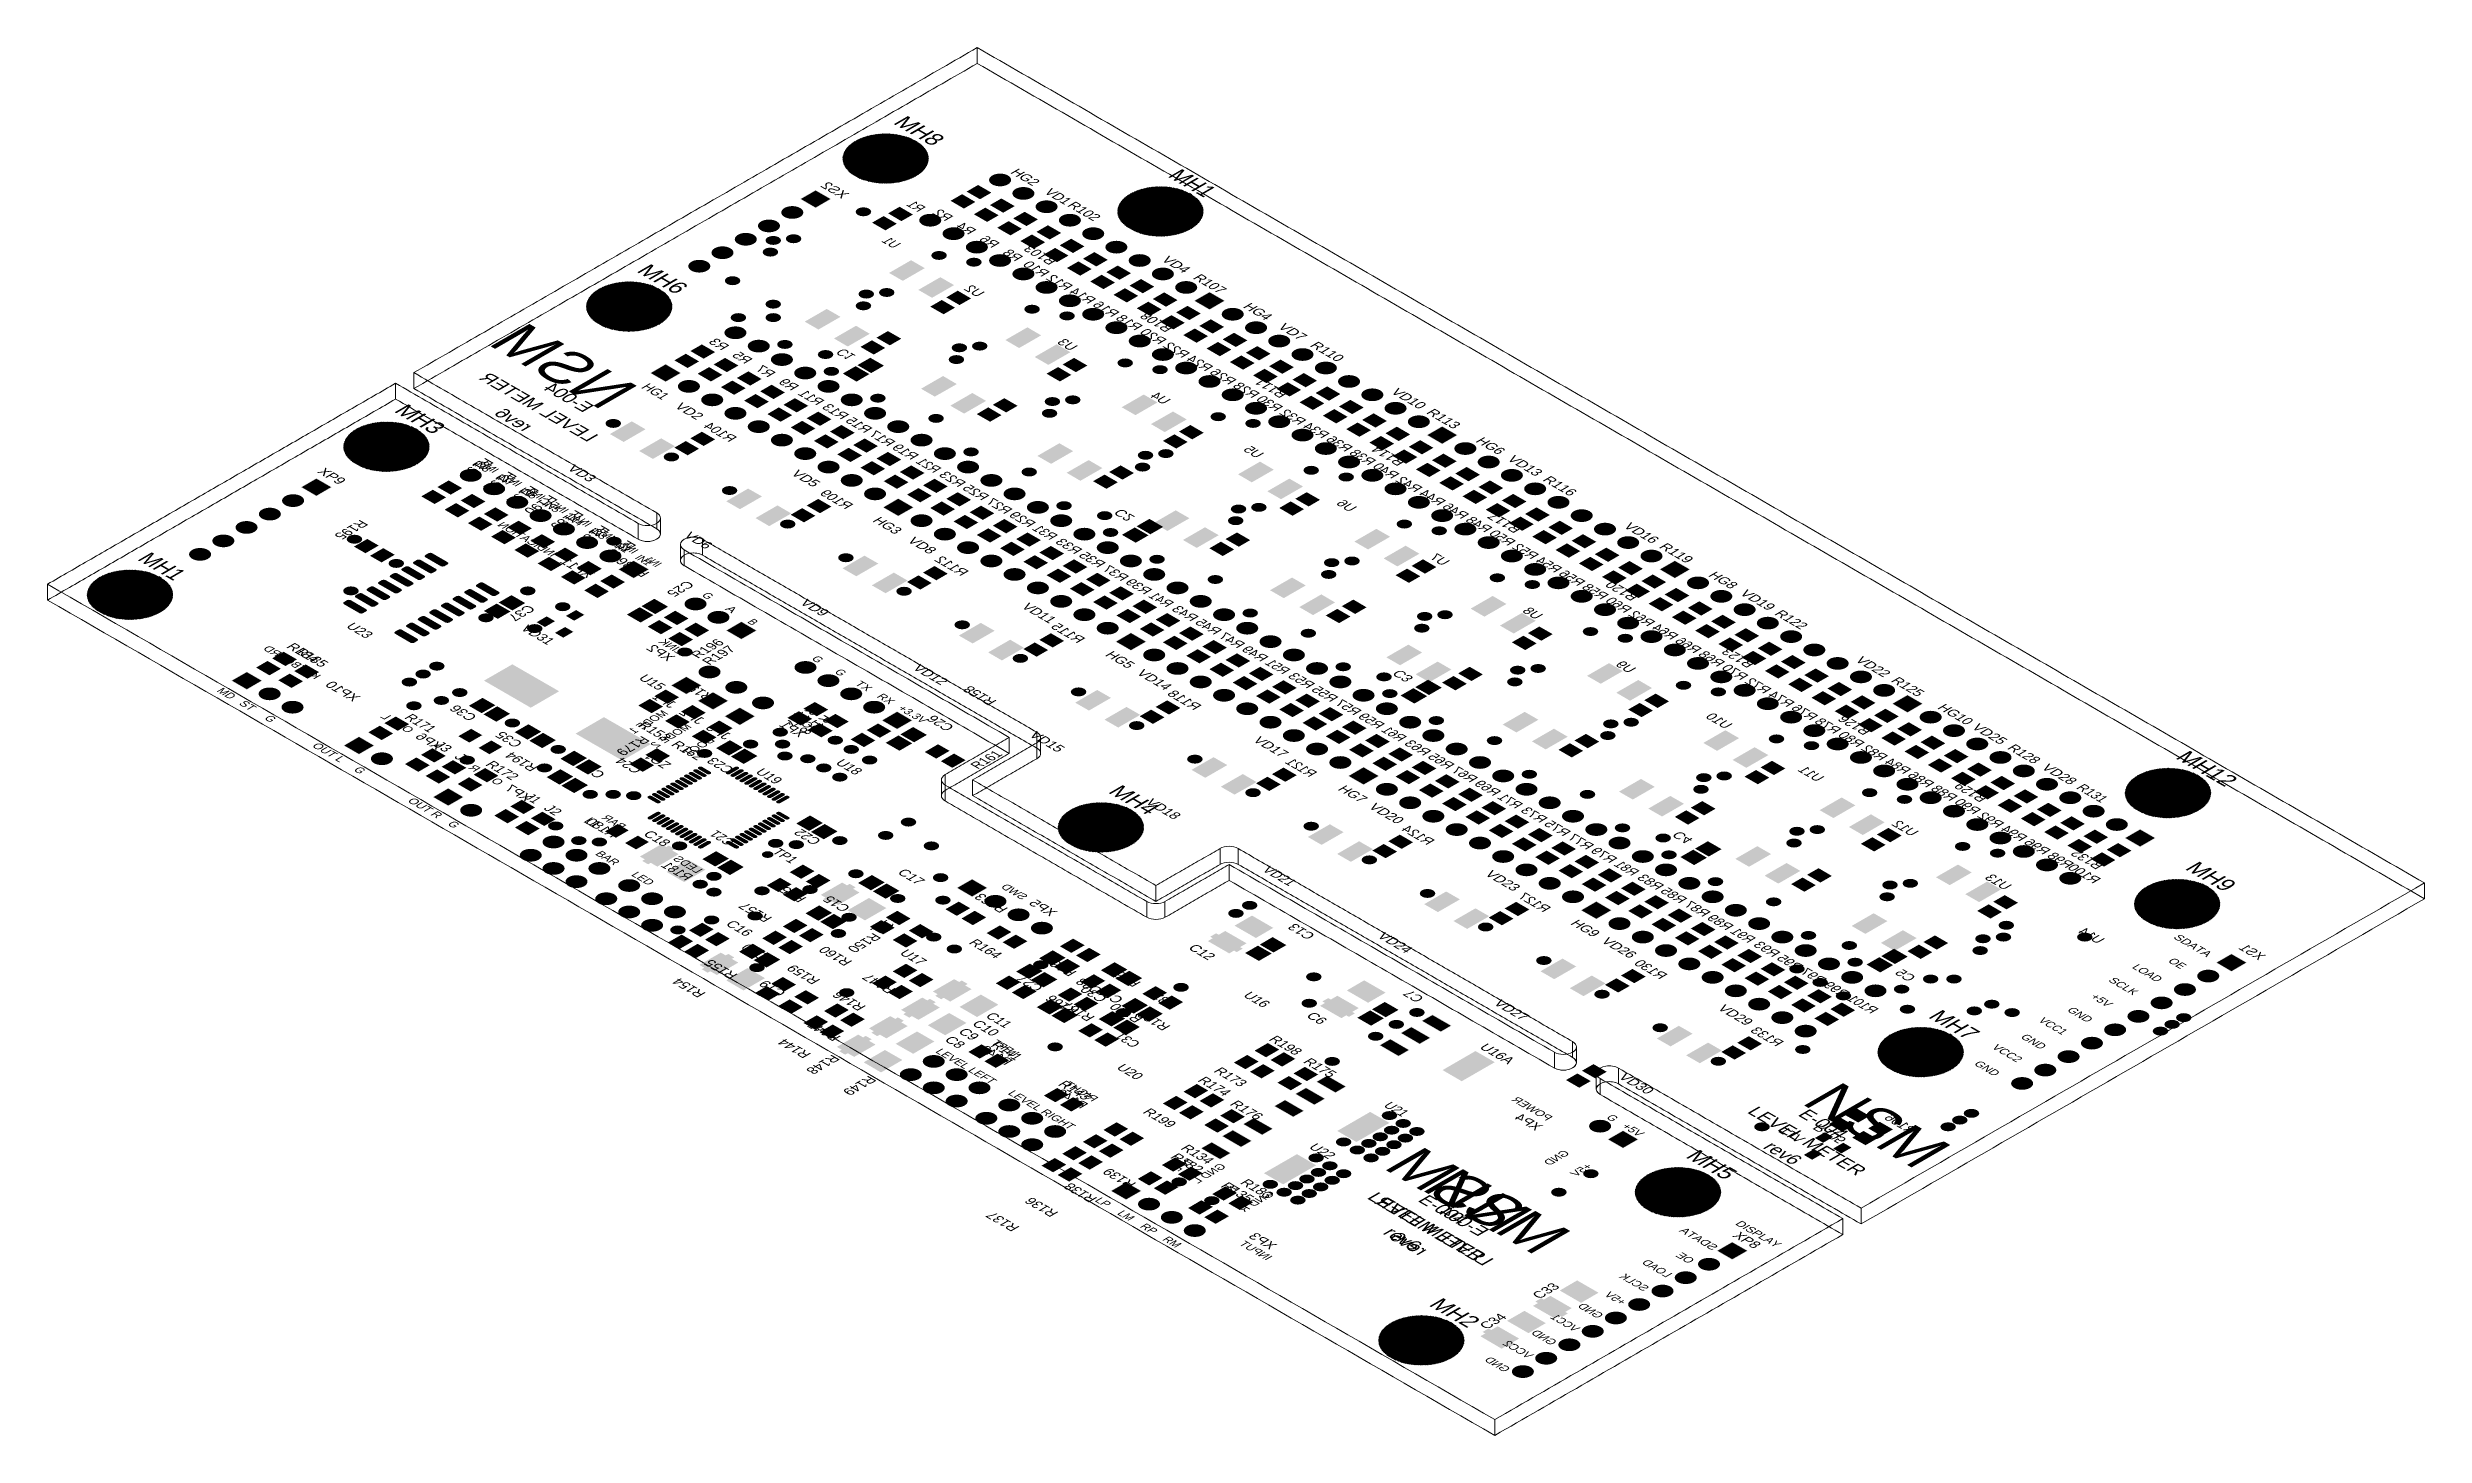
# Model space of a CAD drawing. Header units: millimetres. Extents: x -6 to 177, y -65 to 42.
import ezdxf

# ---------------------------------------------------------------- set-up
doc = ezdxf.new("R2010")
doc.units = ezdxf.units.MM
for name, color, linetype, true_color in [('Bottom Layer- Bottom', 7, 'Continuous', 0xffffff), ('Bottom Overlay- Bot Silk', 7, 'Continuous', 0xffffff), ('Bottom Paste- Bot Paste', 7, 'Continuous', 0xffffff), ('Bottom Solder- Bot Mask', 7, 'Continuous', 0xffffff), ('Mechanical 13', 7, 'Continuous', 0xffffff), ('Multi-Layer', 7, 'Continuous', 0xffffff), ('Pad Holes', 7, 'Continuous', 0xffffff), ('Top Layer- Top', 7, 'Continuous', 0xffffff), ('Top Overlay- Top Silk', 7, 'Continuous', 0xffffff), ('Top Paste- Top Paste', 7, 'Continuous', 0xffffff), ('Top Solder- Top Mask', 7, 'Continuous', 0xffffff), ('Via Holes', 7, 'Continuous', 0xffffff)]:
    doc.layers.add(name, color=color, linetype=linetype, true_color=true_color)
doc.styles.add('Arial', font='')
doc.styles.get('Arial').set_extended_font_data('Arial')

msp = doc.modelspace()

# ---------------------------------------------------------------- texts
at = {"layer": 'Bottom Overlay- Bot Silk', "color": 44, "linetype": 'Continuous', "lineweight": 13, "extrusion": (0, -0.816497, -0.57735), "attachment_point": 7, "line_spacing_factor": 1.047437, "style": 'Arial'}
for s, insert, char_height, text_direction in [('\\fArial|b0|i0;\\W1.0069;XS2', (54.94, 30.56, 0.1), 0.912, (-0.707107, 0.408248, -0.57735)), ('\\fArial|b0|i0;\\W0.8411;R1', (60.85, 29.53, 0.1), 0.912, (-0.707107, 0.408248, -0.57735)), ('\\fArial|b0|i0;\\W0.9491;R2', (62.98, 28.82, 0.1), 0.912, (-0.707107, 0.408248, -0.57735)), ('\\fArial|b0|i0;\\W0.8411;U1', (58.93, 26.72, 0.1), 0.912, (-0.707107, 0.408248, -0.57735)), ('\\fArial|b0|i0;\\W0.9532;R4', (64.77, 27.78, 0.1), 0.912, (-0.707107, 0.408248, -0.57735)), ('\\fArial|b0|i0;\\W0.9556;R6', (66.57, 26.75, 0.1), 0.912, (-0.707107, 0.408248, -0.57735)), ('\\fArial|b0|i0;\\W0.9568;R8', (68.37, 25.71, 0.1), 0.912, (-0.707107, 0.408248, -0.57735)), ('\\fArial|b0|i0;\\W0.9676;R10', (70.43, 24.52, 0.1), 0.912, (-0.707107, 0.408248, -0.57735)), ('\\fArial|b0|i0;\\W0.9491;U2', (65.4, 22.96, 0.1), 0.912, (-0.707107, 0.408248, -0.57735)), ('\\fArial|b0|i0;\\W0.9648;R12', (72.23, 23.48, 0.1), 0.912, (-0.707107, 0.408248, -0.57735)), ('\\fArial|b0|i0;\\W0.9676;R14', (74.02, 22.44, 0.1), 0.912, (-0.707107, 0.408248, -0.57735)), ('\\fArial|b0|i0;\\W0.9692;R16', (75.82, 21.41, 0.1), 0.912, (-0.707107, 0.408248, -0.57735)), ('\\fArial|b0|i0;\\W0.9619;NSM', (36.41, 14.19, 0.48), 4.2333, (-0.707107, 0.408248, -0.57735)), ('\\fArial|b0|i0;\\W0.9701;R18', (77.61, 20.37, 0.1), 0.912, (-0.707107, 0.408248, -0.57735)), ('\\fArial|b0|i0;\\W0.9676;R20', (79.46, 19.3, 0.1), 0.912, (-0.707107, 0.408248, -0.57735)), ('\\fArial|b0|i0;\\W0.9556;R3', (45.69, 18.84, 0.1), 0.912, (-0.707107, 0.408248, -0.57735)), ('\\fArial|b0|i0;\\W0.9598;R5', (47.49, 17.8, 0.1), 0.912, (-0.707107, 0.408248, -0.57735)), ('\\fArial|b0|i0;\\W0.8649;C1', (55.07, 19.05, -0.21), 0.912, (0.707107, -0.408248, 0.57735)), ('\\fArial|b0|i0;\\W0.9556;U3', (72.59, 18.81, 0.1), 0.912, (-0.707107, 0.408248, -0.57735)), ('\\fArial|b0|i0;\\W0.9648;R22', (81.26, 18.26, 0.1), 0.912, (-0.707107, 0.408248, -0.57735)), ('\\fArial|b0|i0;\\W0.9676;R24', (83.06, 17.23, 0.1), 0.912, (-0.707107, 0.408248, -0.57735)), ('\\fArial|b0|i0;\\W1.0024;LEVEL METER', (35.37, 11.77, 0.14), 1.25, (-0.707107, 0.408248, -0.57735)), ('\\fArial|b0|i0;\\W0.9550;R7', (49.28, 16.76, 0.1), 0.912, (-0.707107, 0.408248, -0.57735)), ('\\fArial|b0|i0;\\W0.9568;R9', (51.08, 15.73, 0.1), 0.912, (-0.707107, 0.408248, -0.57735)), ('\\fArial|b0|i0;\\W0.9692;R26', (84.85, 16.19, 0.1), 0.912, (-0.707107, 0.408248, -0.57735)), ('\\fArial|b0|i0;\\W0.9777;E-004', (35.02, 14.04, 0.14), 1.25, (-0.707107, 0.408248, -0.57735)), ('\\fArial|b0|i0;\\W0.9300;R11', (53.04, 14.6, 0.1), 0.912, (-0.707107, 0.408248, -0.57735)), ('\\fArial|b0|i0;\\W0.9692;R13', (54.94, 13.5, 0.1), 0.912, (-0.707107, 0.408248, -0.57735)), ('\\fArial|b0|i0;\\W0.9532;U4', (79.77, 14.67, 0.1), 0.912, (-0.707107, 0.408248, -0.57735)), ('\\fArial|b0|i0;\\W0.9701;R28', (86.65, 15.15, 0.1), 0.912, (-0.707107, 0.408248, -0.57735)), ('\\fArial|b0|i0;\\W0.9676;R30', (88.44, 14.12, 0.1), 0.912, (-0.707107, 0.408248, -0.57735)), ('\\fArial|b0|i0;\\W0.9784;rev6', (30.36, 12.58, 0.14), 1.25, (-0.707107, 0.408248, -0.57735)), ('\\fArial|b0|i0;\\W0.9751;R104', (46.28, 11.76, 0.1), 0.912, (-0.707107, 0.408248, -0.57735)), ('\\fArial|b0|i0;\\W0.9721;R15', (56.74, 12.46, 0.1), 0.912, (-0.707107, 0.408248, -0.57735)), ('\\fArial|b0|i0;\\W0.9648;R32', (90.24, 13.08, 0.1), 0.912, (-0.707107, 0.408248, -0.57735)), ('\\fArial|b0|i0;\\W0.9676;R34', (92.04, 12.04, 0.1), 0.912, (-0.707107, 0.408248, -0.57735)), ('\\fArial|b0|i0;\\W0.9688;R17', (58.53, 11.43, 0.1), 0.912, (-0.707107, 0.408248, -0.57735)), ('\\fArial|b0|i0;\\W0.9701;R19', (60.33, 10.39, 0.1), 0.912, (-0.707107, 0.408248, -0.57735)), ('\\fArial|b0|i0;\\W0.9598;U5', (86.96, 10.52, 0.1), 0.912, (-0.707107, 0.408248, -0.57735)), ('\\fArial|b0|i0;\\W0.9692;R36', (93.83, 11.01, 0.1), 0.912, (-0.707107, 0.408248, -0.57735)), ('\\fArial|b0|i0;\\W0.9701;R38', (95.63, 9.97, 0.1), 0.912, (-0.707107, 0.408248, -0.57735)), ('\\fArial|b0|i0;\\W0.9552;IN8', (28.03, 9.37, 0.09), 0.75, (-0.707107, 0.408248, -0.57735)), ('\\fArial|b0|i0;\\W0.9537;IN7', (29.83, 8.33, 0.09), 0.75, (-0.707107, 0.408248, -0.57735)), ('\\fArial|b0|i0;\\W0.8909;R21', (62.07, 9.38, 0.1), 0.912, (-0.707107, 0.408248, -0.57735)), ('\\fArial|b0|i0;\\W0.9692;R23', (63.97, 8.28, 0.1), 0.912, (-0.707107, 0.408248, -0.57735)), ('\\fArial|b0|i0;\\W0.9676;R40', (97.43, 8.93, 0.1), 0.912, (-0.707107, 0.408248, -0.57735)), ('\\fArial|b0|i0;\\W0.9542;IN6', (31.62, 7.29, 0.09), 0.75, (-0.707107, 0.408248, -0.57735)), ('\\fArial|b0|i0;\\W0.9769;R109', (55.26, 6.57, 0.1), 0.912, (-0.707107, 0.408248, -0.57735)), ('\\fArial|b0|i0;\\W0.9721;R25', (65.77, 7.25, 0.1), 0.912, (-0.707107, 0.408248, -0.57735)), ('\\fArial|b0|i0;\\W0.9688;R27', (67.57, 6.21, 0.1), 0.912, (-0.707107, 0.408248, -0.57735)), ('\\fArial|b0|i0;\\W0.9648;R42', (99.22, 7.89, 0.1), 0.912, (-0.707107, 0.408248, -0.57735)), ('\\fArial|b0|i0;\\W0.9676;R44', (101.02, 6.86, 0.1), 0.912, (-0.707107, 0.408248, -0.57735)), ('\\fArial|b0|i0;\\W0.9940;INDICATION', (32.54, 2.9, 0.09), 0.75, (-0.707107, 0.408248, -0.57735)), ('\\fArial|b0|i0;\\W0.9576;IN5', (33.42, 6.25, 0.09), 0.75, (-0.707107, 0.408248, -0.57735)), ('\\fArial|b0|i0;\\W0.9523;IN4', (35.22, 5.22, 0.09), 0.75, (-0.707107, 0.408248, -0.57735)), ('\\fArial|b0|i0;\\W0.9701;R29', (69.36, 5.17, 0.1), 0.912, (-0.707107, 0.408248, -0.57735)), ('\\fArial|b0|i0;\\W0.9728;C2', (76.52, 6.67, -0.21), 0.912, (0.707107, -0.408248, 0.57735)), ('\\fArial|b0|i0;\\W0.9556;U6', (94.14, 6.37, 0.1), 0.912, (-0.707107, 0.408248, -0.57735)), ('\\fArial|b0|i0;\\W0.9692;R46', (102.81, 5.82, 0.1), 0.912, (-0.707107, 0.408248, -0.57735)), ('\\fArial|b0|i0;\\W0.9701;R48', (104.61, 4.78, 0.1), 0.912, (-0.707107, 0.408248, -0.57735)), ('\\fArial|b0|i0;\\W0.9542;IN3', (37.01, 4.18, 0.09), 0.75, (-0.707107, 0.408248, -0.57735)), ('\\fArial|b0|i0;\\W0.9489;IN2', (38.81, 3.14, 0.09), 0.75, (-0.707107, 0.408248, -0.57735)), ('\\fArial|b0|i0;\\W0.8909;R31', (71.05, 4.2, 0.1), 0.912, (-0.707107, 0.408248, -0.57735)), ('\\fArial|b0|i0;\\W0.9692;R33', (72.95, 3.1, 0.1), 0.912, (-0.707107, 0.408248, -0.57735)), ('\\fArial|b0|i0;\\W0.9676;R50', (106.41, 3.75, 0.1), 0.912, (-0.707107, 0.408248, -0.57735)), ('\\fArial|b0|i0;\\W0.9648;R52', (108.2, 2.71, 0.1), 0.912, (-0.707107, 0.408248, -0.57735)), ('\\fArial|b0|i0;\\W0.9808;XP11', (35.3, 1.27, 0.1), 0.912, (-0.707107, 0.408248, -0.57735)), ('\\fArial|b0|i0;\\W0.8612;IN1', (40.6, 2.11, 0.09), 0.75, (-0.707107, 0.408248, -0.57735)), ('\\fArial|b0|i0;\\W1.0051;R112', (64.19, 1.42, 0.1), 0.912, (-0.707107, 0.408248, -0.57735)), ('\\fArial|b0|i0;\\W0.9721;R35', (74.75, 2.06, 0.1), 0.912, (-0.707107, 0.408248, -0.57735)), ('\\fArial|b0|i0;\\W0.9688;R37', (76.55, 1.02, 0.1), 0.912, (-0.707107, 0.408248, -0.57735)), ('\\fArial|b0|i0;\\W0.9550;U7', (101.32, 2.22, 0.1), 0.912, (-0.707107, 0.408248, -0.57735)), ('\\fArial|b0|i0;\\W0.9676;R54', (110, 1.67, 0.1), 0.912, (-0.707107, 0.408248, -0.57735)), ('\\fArial|b0|i0;\\W0.9692;R56', (111.79, 0.64, 0.1), 0.912, (-0.707107, 0.408248, -0.57735)), ('\\fArial|b0|i0;\\W0.9701;R39', (78.34, -0.01, 0.1), 0.912, (-0.707107, 0.408248, -0.57735)), ('\\fArial|b0|i0;\\W0.8909;R41', (80.03, -0.99, 0.1), 0.912, (-0.707107, 0.408248, -0.57735)), ('\\fArial|b0|i0;\\W0.9701;R58', (113.59, -0.4, 0.1), 0.912, (-0.707107, 0.408248, -0.57735)), ('\\fArial|b0|i0;\\W0.9692;R43', (81.93, -2.09, 0.1), 0.912, (-0.707107, 0.408248, -0.57735)), ('\\fArial|b0|i0;\\W0.9568;U8', (108.51, -1.93, 0.1), 0.912, (-0.707107, 0.408248, -0.57735)), ('\\fArial|b0|i0;\\W0.9676;R60', (115.39, -1.44, 0.1), 0.912, (-0.707107, 0.408248, -0.57735)), ('\\fArial|b0|i0;\\W0.9648;R62', (117.18, -2.48, 0.1), 0.912, (-0.707107, 0.408248, -0.57735)), ('\\fArial|b0|i0;\\W0.9974;LINK', (42.38, -4.62, 0.09), 0.75, (-0.707107, 0.408248, -0.57735)), ('\\fArial|b0|i0;\\W1.0108;R115', (73.17, -3.77, 0.1), 0.912, (-0.707107, 0.408248, -0.57735)), ('\\fArial|b0|i0;\\W0.9721;R45', (83.73, -3.12, 0.1), 0.912, (-0.707107, 0.408248, -0.57735)), ('\\fArial|b0|i0;\\W0.9688;R47', (85.53, -4.16, 0.1), 0.912, (-0.707107, 0.408248, -0.57735)), ('\\fArial|b0|i0;\\W0.9676;R64', (118.98, -3.51, 0.1), 0.912, (-0.707107, 0.408248, -0.57735)), ('\\fArial|b0|i0;\\W0.9692;R66', (120.77, -4.55, 0.1), 0.912, (-0.707107, 0.408248, -0.57735)), ('\\fArial|b0|i0;\\W0.9893;KEYBOARD', (14.27, -6.55, 0.09), 0.75, (-0.707107, 0.408248, -0.57735)), ('\\fArial|b0|i0;\\W1.0069;XP2', (41.5, -5.16, 0.1), 0.912, (-0.707107, 0.408248, -0.57735)), ('\\fArial|b0|i0;\\W0.9701;R49', (87.32, -5.2, 0.1), 0.912, (-0.707107, 0.408248, -0.57735)), ('\\fArial|b0|i0;\\W0.8909;R51', (89.01, -6.17, 0.1), 0.912, (-0.707107, 0.408248, -0.57735)), ('\\fArial|b0|i0;\\W0.9568;U9', (115.69, -6.07, 0.1), 0.912, (-0.707107, 0.408248, -0.57735)), ('\\fArial|b0|i0;\\W0.9701;R68', (122.57, -5.59, 0.1), 0.912, (-0.707107, 0.408248, -0.57735)), ('\\fArial|b0|i0;\\W0.9676;R70', (124.37, -6.62, 0.1), 0.912, (-0.707107, 0.408248, -0.57735)), ('\\fArial|b0|i0;\\W1.0071;XP10', (17.2, -8.28, 0.1), 0.912, (-0.707107, 0.408248, -0.57735)), ('\\fArial|b0|i0;\\W0.9692;R53', (90.91, -7.27, 0.1), 0.912, (-0.707107, 0.408248, -0.57735)), ('\\fArial|b0|i0;\\W0.9721;R55', (92.71, -8.31, 0.1), 0.912, (-0.707107, 0.408248, -0.57735)), ('\\fArial|b0|i0;\\W0.9794;C3', (98.03, -5.75, -0.21), 0.912, (0.707107, -0.408248, 0.57735)), ('\\fArial|b0|i0;\\W0.9648;R72', (126.16, -7.66, 0.1), 0.912, (-0.707107, 0.408248, -0.57735)), ('\\fArial|b0|i0;\\W0.9498;MODE 1', (41.63, -9.19, 0.09), 0.75, (-0.707107, -0.408248, 0.57735)), ('\\fArial|b0|i0;\\W0.9154;JP1', (41.66, -8.78, 0.1), 0.912, (-0.707107, 0.408248, -0.57735)), ('\\fArial|b0|i0;\\W0.9943;JP2', (43.84, -10.03, 0.1), 0.912, (-0.707107, 0.408248, -0.57735)), ('\\fArial|b0|i0;\\W0.9964;PORT', (52.79, -10.63, 0.09), 0.75, (-0.707107, 0.408248, -0.57735)), ('\\fArial|b0|i0;\\W1.0092;R118', (82.15, -8.95, 0.1), 0.912, (-0.707107, 0.408248, -0.57735)), ('\\fArial|b0|i0;\\W0.9688;R57', (94.51, -9.34, 0.1), 0.912, (-0.707107, 0.408248, -0.57735)), ('\\fArial|b0|i0;\\W0.9701;R59', (96.3, -10.38, 0.1), 0.912, (-0.707107, 0.408248, -0.57735)), ('\\fArial|b0|i0;\\W0.9676;U10', (123.14, -10.38, 0.1), 0.912, (-0.707107, 0.408248, -0.57735)), ('\\fArial|b0|i0;\\W0.9676;R74', (127.96, -8.7, 0.1), 0.912, (-0.707107, 0.408248, -0.57735)), ('\\fArial|b0|i0;\\W0.9692;R76', (129.75, -9.73, 0.1), 0.912, (-0.707107, 0.408248, -0.57735)), ('\\fArial|b0|i0;\\W1.0013;OUT L', (21.46, -10.7, 0.09), 0.75, (-0.707107, 0.408248, -0.57735)), ('\\fArial|b0|i0;\\W1.0112;XP6', (23.65, -12, 0.1), 0.912, (-0.707107, 0.408248, -0.57735)), ('\\fArial|b0|i0;\\W0.9844;MODE 2', (43.43, -10.23, 0.09), 0.75, (-0.707107, -0.408248, 0.57735)), ('\\fArial|b0|i0;\\W0.9916;BOOT', (45.22, -11.27, 0.09), 0.75, (-0.707107, -0.408248, 0.57735)), ('\\fArial|b0|i0;\\W0.9990;JP3', (45.9, -11.22, 0.1), 0.912, (-0.707107, 0.408248, -0.57735)), ('\\fArial|b0|i0;\\W0.9352;XP1', (51.65, -11.02, 0.1), 0.912, (-0.707107, 0.408248, -0.57735)), ('\\fArial|b0|i0;\\W0.8909;R61', (97.99, -11.36, 0.1), 0.912, (-0.707107, 0.408248, -0.57735)), ('\\fArial|b0|i0;\\W0.9701;R78', (131.55, -10.77, 0.1), 0.912, (-0.707107, 0.408248, -0.57735)), ('\\fArial|b0|i0;\\W0.9676;R80', (133.35, -11.81, 0.1), 0.912, (-0.707107, 0.408248, -0.57735)), ('\\fArial|b0|i0;\\W0.9168;R121', (91.08, -14.1, 0.1), 0.912, (-0.707107, 0.408248, -0.57735)), ('\\fArial|b0|i0;\\W0.9692;R63', (99.89, -12.46, 0.1), 0.912, (-0.707107, 0.408248, -0.57735)), ('\\fArial|b0|i0;\\W0.9721;R65', (101.69, -13.49, 0.1), 0.912, (-0.707107, 0.408248, -0.57735)), ('\\fArial|b0|i0;\\W0.9648;R82', (135.14, -12.84, 0.1), 0.912, (-0.707107, 0.408248, -0.57735)), ('\\fArial|b0|i0;\\W0.9676;R84', (136.94, -13.88, 0.1), 0.912, (-0.707107, 0.408248, -0.57735)), ('\\fArial|b0|i0;\\W1.0086;OUT R', (28.38, -14.74, 0.09), 0.75, (-0.707107, 0.408248, -0.57735)), ('\\fArial|b0|i0;\\W1.0108;XP7', (30.54, -15.98, 0.1), 0.912, (-0.707107, 0.408248, -0.57735)), ('\\fArial|b0|i0;\\W0.9688;R67', (103.49, -14.53, 0.1), 0.912, (-0.707107, 0.408248, -0.57735)), ('\\fArial|b0|i0;\\W0.9701;R69', (105.28, -15.57, 0.1), 0.912, (-0.707107, 0.408248, -0.57735)), ('\\fArial|b0|i0;\\W0.9300;U11', (130.22, -14.46, 0.1), 0.912, (-0.707107, 0.408248, -0.57735)), ('\\fArial|b0|i0;\\W0.9692;R86', (138.73, -14.92, 0.1), 0.912, (-0.707107, 0.408248, -0.57735)), ('\\fArial|b0|i0;\\W0.8909;R71', (106.97, -16.54, 0.1), 0.912, (-0.707107, 0.408248, -0.57735)), ('\\fArial|b0|i0;\\W0.9692;R73', (108.87, -17.64, 0.1), 0.912, (-0.707107, 0.408248, -0.57735)), ('\\fArial|b0|i0;\\W0.9701;R88', (140.53, -15.96, 0.1), 0.912, (-0.707107, 0.408248, -0.57735)), ('\\fArial|b0|i0;\\W0.9676;R90', (142.33, -16.99, 0.1), 0.912, (-0.707107, 0.408248, -0.57735)), ('\\fArial|b0|i0;\\W0.9751;R180', (37.17, -18.79, 0.1), 0.912, (-0.707107, 0.408248, -0.57735)), ('\\fArial|b0|i0;\\W0.9915;BAR', (37.85, -18.13, 0.09), 0.75, (-0.707107, 0.408248, -0.57735)), ('\\fArial|b0|i0;\\W0.9751;R124', (100.16, -19.35, 0.1), 0.912, (-0.707107, 0.408248, -0.57735)), ('\\fArial|b0|i0;\\W0.9721;R75', (110.67, -18.68, 0.1), 0.912, (-0.707107, 0.408248, -0.57735)), ('\\fArial|b0|i0;\\W0.9770;C4', (119.62, -18.22, -0.21), 0.912, (0.707107, -0.408248, 0.57735)), ('\\fArial|b0|i0;\\W0.9648;U12', (137.51, -18.67, 0.1), 0.912, (-0.707107, 0.408248, -0.57735)), ('\\fArial|b0|i0;\\W0.9648;R92', (144.12, -18.03, 0.1), 0.912, (-0.707107, 0.408248, -0.57735)), ('\\fArial|b0|i0;\\W0.9676;R94', (145.92, -19.07, 0.1), 0.912, (-0.707107, 0.408248, -0.57735)), ('\\fArial|b0|i0;\\W0.9688;R77', (112.47, -19.71, 0.1), 0.912, (-0.707107, 0.408248, -0.57735)), ('\\fArial|b0|i0;\\W0.9701;R79', (114.26, -20.75, 0.1), 0.912, (-0.707107, 0.408248, -0.57735)), ('\\fArial|b0|i0;\\W0.9692;R96', (147.71, -20.1, 0.1), 0.912, (-0.707107, 0.408248, -0.57735)), ('\\fArial|b0|i0;\\W0.9701;R98', (149.51, -21.14, 0.1), 0.912, (-0.707107, 0.408248, -0.57735)), ('\\fArial|b0|i0;\\W0.9168;R181', (42.9, -22.1, 0.1), 0.912, (-0.707107, 0.408248, -0.57735)), ('\\fArial|b0|i0;\\W0.9779;LEDS', (43.74, -21.53, 0.09), 0.75, (-0.707107, 0.408248, -0.57735)), ('\\fArial|b0|i0;\\W0.8909;R81', (115.95, -21.73, 0.1), 0.912, (-0.707107, 0.408248, -0.57735)), ('\\fArial|b0|i0;\\W0.9692;R83', (117.86, -22.83, 0.1), 0.912, (-0.707107, 0.408248, -0.57735)), ('\\fArial|b0|i0;\\W0.9692;U13', (144.7, -22.82, 0.1), 0.912, (-0.707107, 0.408248, -0.57735)), ('\\fArial|b0|i0;\\W0.9751;R100', (151.58, -22.33, 0.1), 0.912, (-0.707107, 0.408248, -0.57735)), ('\\fArial|b0|i0;\\W0.9873;SWD', (68.86, -23.58, 0.09), 0.75, (-0.707107, 0.408248, -0.57735)), ('\\fArial|b0|i0;\\W1.0140;XP5', (71.02, -24.86, 0.1), 0.912, (-0.707107, 0.408248, -0.57735)), ('\\fArial|b0|i0;\\W0.9760;R127', (109.14, -24.54, 0.1), 0.912, (-0.707107, 0.408248, -0.57735)), ('\\fArial|b0|i0;\\W0.9721;R85', (119.65, -23.86, 0.1), 0.912, (-0.707107, 0.408248, -0.57735)), ('\\fArial|b0|i0;\\W0.9688;R87', (121.45, -24.9, 0.1), 0.912, (-0.707107, 0.408248, -0.57735)), ('\\fArial|b0|i0;\\W0.9701;R89', (123.24, -25.94, 0.1), 0.912, (-0.707107, 0.408248, -0.57735)), ('\\fArial|b0|i0;\\W0.8909;R91', (124.93, -26.91, 0.1), 0.912, (-0.707107, 0.408248, -0.57735)), ('\\fArial|b0|i0;\\W0.9692;R93', (126.84, -28.01, 0.1), 0.912, (-0.707107, 0.408248, -0.57735)), ('\\fArial|b0|i0;\\W0.9676;U14', (151.88, -26.97, 0.1), 0.912, (-0.707107, 0.408248, -0.57735)), ('\\fArial|b0|i0;\\W0.9352;XS1', (164.31, -28.24, 0.1), 0.912, (-0.707107, 0.408248, -0.57735)), ('\\fArial|b0|i0;\\W0.9751;R130', (118.12, -29.72, 0.1), 0.912, (-0.707107, 0.408248, -0.57735)), ('\\fArial|b0|i0;\\W0.9721;R95', (128.63, -29.05, 0.1), 0.912, (-0.707107, 0.408248, -0.57735)), ('\\fArial|b0|i0;\\W0.9688;R97', (130.43, -30.08, 0.1), 0.912, (-0.707107, 0.408248, -0.57735)), ('\\fArial|b0|i0;\\W0.9835;C5', (137.29, -29.9, 0.1), 0.912, (-0.707107, 0.408248, -0.57735)), ('\\fArial|b0|i0;\\W0.9701;R99', (132.22, -31.12, 0.1), 0.912, (-0.707107, 0.408248, -0.57735)), ('\\fArial|b0|i0;\\W0.9168;R101', (134.41, -32.38, 0.1), 0.912, (-0.707107, 0.408248, -0.57735)), ('\\fArial|b0|i0;\\W0.9751;R140', (67.58, -36.35, 0.1), 0.912, (-0.707107, 0.408248, -0.57735)), ('\\fArial|b0|i0;\\W0.9902;LEFT', (68.21, -35.66, 0.09), 0.75, (-0.707107, 0.408248, -0.57735)), ('\\fArial|b0|i0;\\W0.9763;R133', (127.1, -34.91, 0.1), 0.912, (-0.707107, 0.408248, -0.57735)), ('\\fArial|b0|i0;\\W0.9729;R142', (73.41, -39.71, 0.1), 0.912, (-0.707107, 0.408248, -0.57735)), ('\\fArial|b0|i0;\\W0.9904;RIGHT', (74.29, -39.16, 0.09), 0.75, (-0.707107, 0.408248, -0.57735)), ('\\fArial|b0|i0;\\W0.9941;POWER', (109.36, -40.64, 0.09), 0.75, (-0.707107, 0.408248, -0.57735)), ('\\fArial|b0|i0;\\W1.0096;XP4', (108.5, -41.4, 0.1), 0.912, (-0.707107, 0.408248, -0.57735)), ('\\fArial|b0|i0;\\W0.9763;R106', (137.43, -41.65, 0.1), 0.912, (-0.707107, 0.408248, -0.57735)), ('\\fArial|b0|i0;\\W0.9334;VT1', (128.75, -42.34, 0.1), 0.912, (-0.707107, 0.408248, -0.57735)), ('\\fArial|b0|i0;\\W0.9785;R105', (130.48, -40.82, -0.21), 0.912, (0.707107, -0.408248, 0.57735)), ('\\fArial|b0|i0;\\W0.9667;IN L', (82.22, -43.77, 0.09), 0.75, (-0.707107, -0.408248, 0.57735)), ('\\fArial|b0|i0;\\W0.9934;GND L', (84.69, -44.18, 0.09), 0.75, (-0.707107, -0.408248, 0.57735)), ('\\fArial|b0|i0;\\W0.9619;NSM', (105.53, -49.43, 0.48), 4.2333, (-0.707107, 0.408248, -0.57735)), ('\\fArial|b0|i0;\\W0.9832;GND', (111.21, -43.16, 0.09), 0.75, (-0.707107, -0.408248, 0.57735)), ('\\fArial|b0|i0;\\W1.0035;+5V', (112.98, -44.18, 0.09), 0.75, (-0.707107, -0.408248, 0.57735)), ('\\fArial|b0|i0;\\W0.9811;IN R', (85.76, -45.81, 0.09), 0.75, (-0.707107, -0.408248, 0.57735)), ('\\fArial|b0|i0;\\W1.0008;GND R', (88.41, -46.32, 0.09), 0.75, (-0.707107, -0.408248, 0.57735)), ('\\fArial|b0|i0;\\W1.0024;LEVEL METER', (104.49, -51.85, 0.14), 1.25, (-0.707107, 0.408248, -0.57735)), ('\\fArial|b0|i0;\\W0.9777;E-004', (104.14, -49.58, 0.14), 1.25, (-0.707107, 0.408248, -0.57735)), ('\\fArial|b0|i0;\\W1.0112;XP3', (87.99, -50.58, 0.1), 0.912, (-0.707107, 0.408248, -0.57735)), ('\\fArial|b0|i0;\\W0.9784;rev6', (99.48, -51.04, 0.14), 1.25, (-0.707107, 0.408248, -0.57735)), ('\\fArial|b0|i0;\\W1.0556;SDATA', (122.14, -50.64, 0.09), 0.75, (-0.707107, 0.408248, -0.57735)), ('\\fArial|b0|i0;\\W0.9851;INPUT', (87.73, -51.42, 0.09), 0.75, (-0.707107, 0.408248, -0.57735)), ('\\fArial|b0|i0;\\W0.9774;OE', (120.31, -51.66, 0.09), 0.75, (-0.707107, 0.408248, -0.57735)), ('\\fArial|b0|i0;\\W1.0083;SCLK', (116.83, -53.8, 0.09), 0.75, (-0.707107, 0.408248, -0.57735)), ('\\fArial|b0|i0;\\W0.9786;LOAD', (118.6, -52.74, 0.09), 0.75, (-0.707107, 0.408248, -0.57735)), ('\\fArial|b0|i0;\\W0.9832;GND', (113.29, -55.9, 0.09), 0.75, (-0.707107, 0.408248, -0.57735)), ('\\fArial|b0|i0;\\W1.0035;+5V', (115.08, -54.86, 0.09), 0.75, (-0.707107, 0.408248, -0.57735)), ('\\fArial|b0|i0;\\W0.9832;GND', (109.7, -57.97, 0.09), 0.75, (-0.707107, 0.408248, -0.57735)), ('\\fArial|b0|i0;\\W0.9544;VCC1', (111.47, -56.92, 0.09), 0.75, (-0.707107, 0.408248, -0.57735)), ('\\fArial|b0|i0;\\W1.0046;VCC2', (107.88, -59, 0.09), 0.75, (-0.707107, 0.408248, -0.57735)), ('\\fArial|b0|i0;\\W0.9832;GND', (106.1, -60.05, 0.09), 0.75, (-0.707107, 0.408248, -0.57735))]:
    msp.add_mtext(s, dxfattribs=dict(at, insert=insert, char_height=char_height, text_direction=text_direction))
at = {"layer": 'Top Overlay- Top Silk', "color": 2, "linetype": 'Continuous', "lineweight": 13, "extrusion": (0, 0.816497, 0.57735), "attachment_point": 7, "line_spacing_factor": 1.047437, "style": 'Arial'}
for s, insert, char_height, text_direction in [('\\fArial|b0|i0;\\W0.9763;MH8', (58.84, 36.4, 0.27), 1.524, (0.707107, -0.408248, 0.57735)), ('\\fArial|b0|i0;\\W0.9681;HG2', (67.89, 32.57, 0.16), 0.912, (0.707107, -0.408248, 0.57735)), ('\\fArial|b0|i0;\\W0.9371;VD1', (70.51, 31.05, 0.16), 0.912, (0.707107, -0.408248, 0.57735)), ('\\fArial|b0|i0;\\W0.9079;MH1', (80.05, 32.31, 0.27), 1.524, (0.707107, -0.408248, 0.57735)), ('\\fArial|b0|i0;\\W0.9729;R102', (72.29, 30.03, 0.16), 0.912, (0.707107, -0.408248, 0.57735)), ('\\fArial|b0|i0;\\W0.9763;R103', (71.65, 25.81, -0.15), 0.912, (-0.707107, 0.408248, -0.57735)), ('\\fArial|b0|i0;\\W1.0093;VD4', (79.56, 25.83, 0.16), 0.912, (0.707107, -0.408248, 0.57735)), ('\\fArial|b0|i0;\\W0.9756;MH6', (39.03, 24.96, 0.27), 1.524, (0.707107, -0.408248, 0.57735)), ('\\fArial|b0|i0;\\W0.9760;R107', (81.99, 24.43, 0.16), 0.912, (0.707107, -0.408248, 0.57735)), ('\\fArial|b0|i0;\\W0.9706;HG4', (85.85, 22.2, 0.16), 0.912, (0.707107, -0.408248, 0.57735)), ('\\fArial|b0|i0;\\W0.9769;R108', (80.63, 20.62, -0.15), 0.912, (-0.707107, 0.408248, -0.57735)), ('\\fArial|b0|i0;\\W1.0105;VD7', (88.55, 20.64, 0.16), 0.912, (0.707107, -0.408248, 0.57735)), ('\\fArial|b0|i0;\\W1.0073;R110', (91.02, 19.21, 0.16), 0.912, (0.707107, -0.408248, 0.57735)), ('\\fArial|b0|i0;\\W0.9794;R111', (89.45, 15.53, -0.15), 0.912, (-0.707107, 0.408248, -0.57735)), ('\\fArial|b0|i0;\\W0.9756;MH3', (20.3, 14.15, 0.27), 1.524, (0.707107, -0.408248, 0.57735)), ('\\fArial|b0|i0;\\W0.9025;HG1', (39.4, 15.99, 0.16), 0.912, (0.707107, -0.408248, 0.57735)), ('\\fArial|b0|i0;\\W1.0066;VD2', (41.98, 14.5, 0.16), 0.912, (0.707107, -0.408248, 0.57735)), ('\\fArial|b0|i0;\\W1.0069;VD10', (97.26, 15.61, 0.16), 0.912, (0.707107, -0.408248, 0.57735)), ('\\fArial|b0|i0;\\W1.0086;R113', (100, 14.03, 0.16), 0.912, (0.707107, -0.408248, 0.57735)), ('\\fArial|b0|i0;\\W1.0073;R114', (98.54, 10.28, -0.15), 0.912, (-0.707107, 0.408248, -0.57735)), ('\\fArial|b0|i0;\\W0.9721;HG6', (103.81, 11.83, 0.16), 0.912, (0.707107, -0.408248, 0.57735)), ('\\fArial|b0|i0;\\W1.0120;XP9', (14.39, 9.47, 0.16), 0.912, (0.707107, -0.408248, 0.57735)), ('\\fArial|b0|i0;\\W0.9763;R193', (27.49, 10.6, -0.15), 0.912, (-0.707107, -0.408248, 0.57735)), ('\\fArial|b0|i0;\\W0.9552;IN8', (26.35, 10.08, 0.13), 0.75, (0.707107, -0.408248, 0.57735)), ('\\fArial|b0|i0;\\W0.9729;R192', (29.29, 9.56, -0.15), 0.912, (-0.707107, -0.408248, 0.57735)), ('\\fArial|b0|i0;\\W0.9537;IN7', (28.14, 9.04, 0.13), 0.75, (0.707107, -0.408248, 0.57735)), ('\\fArial|b0|i0;\\W1.0109;VD3', (33.68, 9.7, 0.16), 0.912, (0.707107, -0.408248, 0.57735)), ('\\fArial|b0|i0;\\W1.0135;VD5', (50.96, 9.31, 0.16), 0.912, (0.707107, -0.408248, 0.57735)), ('\\fArial|b0|i0;\\W1.0081;VD13', (106.24, 10.43, 0.16), 0.912, (0.707107, -0.408248, 0.57735)), ('\\fArial|b0|i0;\\W1.0086;R116', (108.98, 8.84, 0.16), 0.912, (0.707107, -0.408248, 0.57735)), ('\\fArial|b0|i0;\\W0.9168;R191', (30.98, 8.46, -0.15), 0.912, (-0.707107, -0.408248, 0.57735)), ('\\fArial|b0|i0;\\W0.9542;IN6', (29.94, 8.01, 0.13), 0.75, (0.707107, -0.408248, 0.57735)), ('\\fArial|b0|i0;\\W0.9751;R190', (32.43, 7.75, -0.15), 0.912, (-0.707107, -0.408248, 0.57735)), ('\\fArial|b0|i0;\\W0.9785;R195', (17.8, 5.82, -0.15), 0.912, (-0.707107, -0.408248, 0.57735)), ('\\fArial|b0|i0;\\W0.9576;IN5', (31.73, 6.97, 0.13), 0.75, (0.707107, -0.408248, 0.57735)), ('\\fArial|b0|i0;\\W0.9769;R189', (34.45, 6.58, -0.15), 0.912, (-0.707107, -0.408248, 0.57735)), ('\\fArial|b0|i0;\\W0.9523;IN4', (33.53, 5.93, 0.13), 0.75, (0.707107, -0.408248, 0.57735)), ('\\fArial|b0|i0;\\W0.9721;HG3', (57.25, 5.68, 0.16), 0.912, (0.707107, -0.408248, 0.57735)), ('\\fArial|b0|i0;\\W1.0083;R117', (107.52, 5.1, -0.15), 0.912, (-0.707107, 0.408248, -0.57735)), ('\\fArial|b0|i0;\\W1.0081;VD16', (115.22, 5.24, 0.16), 0.912, (0.707107, -0.408248, 0.57735)), ('\\fArial|b0|i0;\\W0.9769;R188', (36.47, 5.41, -0.15), 0.912, (-0.707107, -0.408248, 0.57735)), ('\\fArial|b0|i0;\\W0.9542;IN3', (35.33, 4.89, 0.13), 0.75, (0.707107, -0.408248, 0.57735)), ('\\fArial|b0|i0;\\W0.9760;R187', (38.49, 4.25, -0.15), 0.912, (-0.707107, -0.408248, 0.57735)), ('\\fArial|b0|i0;\\W0.9489;IN2', (37.12, 3.86, 0.13), 0.75, (0.707107, -0.408248, 0.57735)), ('\\fArial|b0|i0;\\W1.0109;VD6', (42.66, 4.52, 0.16), 0.912, (0.707107, -0.408248, 0.57735)), ('\\fArial|b0|i0;\\W1.0116;VD8', (59.94, 4.13, 0.16), 0.912, (0.707107, -0.408248, 0.57735)), ('\\fArial|b0|i0;\\W1.0092;R119', (117.97, 3.66, 0.16), 0.912, (0.707107, -0.408248, 0.57735)), ('\\fArial|b0|i0;\\W0.9079;MH1', (0.5, 2.72, 0.27), 1.524, (0.707107, -0.408248, 0.57735)), ('\\fArial|b0|i0;\\W0.9763;R186', (40.19, 1.7, -0.15), 0.912, (-0.707107, 0.408248, -0.57735)), ('\\fArial|b0|i0;\\W0.8612;IN1', (38.92, 2.82, 0.13), 0.75, (0.707107, -0.408248, 0.57735)), ('\\fArial|b0|i0;\\W0.9883;C25', (42.98, 1.12, -0.15), 0.912, (-0.707107, -0.408248, 0.57735)), ('\\fArial|b0|i0;\\W0.9375;G', (44.07, -0.08, 0.13), 0.75, (0.707107, -0.408248, 0.57735)), ('\\fArial|b0|i0;\\W0.9751;R120', (116.55, -0.12, -0.15), 0.912, (-0.707107, 0.408248, -0.57735)), ('\\fArial|b0|i0;\\W0.9728;HG8', (121.77, 1.46, 0.16), 0.912, (0.707107, -0.408248, 0.57735)), ('\\fArial|b0|i0;\\W1.0087;VD19', (124.2, 0.06, 0.16), 0.912, (0.707107, -0.408248, 0.57735)), ('\\fArial|b0|i0;\\W0.9851;C37', (30.71, -0.75, -0.15), 0.912, (-0.707107, -0.408248, 0.57735)), ('\\fArial|b0|i0;\\W1.1241;A', (45.88, -1.12, 0.13), 0.75, (0.707107, -0.408248, 0.57735)), ('\\fArial|b0|i0;\\W1.0116;VD9', (51.64, -0.67, 0.16), 0.912, (0.707107, -0.408248, 0.57735)), ('\\fArial|b0|i0;\\W0.9812;VD11', (68.76, -0.96, 0.16), 0.912, (0.707107, -0.408248, 0.57735)), ('\\fArial|b0|i0;\\W0.9729;R122', (126.89, -1.5, 0.16), 0.912, (0.707107, -0.408248, 0.57735)), ('\\fArial|b0|i0;\\W0.9692;U23', (16.61, -2.48, 0.16), 0.912, (0.707107, -0.408248, 0.57735)), ('\\fArial|b0|i0;\\W0.9512;VD31', (30.08, -2.66, 0.16), 0.912, (0.707107, -0.408248, 0.57735)), ('\\fArial|b0|i0;\\W0.9763;R196', (43.85, -4.95, 0.16), 0.912, (0.707107, 0.408248, -0.57735)), ('\\fArial|b0|i0;\\W0.9077;B', (47.6, -2.12, 0.13), 0.75, (0.707107, -0.408248, 0.57735)), ('\\fArial|b0|i0;\\W0.9751;R184', (12, -4.05, 0.16), 0.912, (0.707107, -0.408248, 0.57735)), ('\\fArial|b0|i0;\\W0.9785;R185', (12.65, -4.42, 0.16), 0.912, (0.707107, -0.408248, 0.57735)), ('\\fArial|b0|i0;\\W0.9760;R197', (44.73, -5.46, 0.16), 0.912, (0.707107, 0.408248, -0.57735)), ('\\fArial|b0|i0;\\W0.9375;G', (52.55, -4.98, 0.13), 0.75, (0.707107, -0.408248, 0.57735)), ('\\fArial|b0|i0;\\W1.0048;VD12', (60.35, -5.7, 0.16), 0.912, (0.707107, -0.408248, 0.57735)), ('\\fArial|b0|i0;\\W0.9746;HG5', (75.21, -4.68, 0.16), 0.912, (0.707107, -0.408248, 0.57735)), ('\\fArial|b0|i0;\\W0.9763;R123', (125.53, -5.3, -0.15), 0.912, (-0.707107, 0.408248, -0.57735)), ('\\fArial|b0|i0;\\W1.0048;VD22', (133.12, -5.09, 0.16), 0.912, (0.707107, -0.408248, 0.57735)), ('\\fArial|b0|i0;\\W0.9616;MD', (6.63, -7.45, 0.13), 0.75, (0.707107, -0.408248, 0.57735)), ('\\fArial|b0|i0;\\W0.9721;U15', (39.19, -6.48, 0.16), 0.912, (0.707107, -0.408248, 0.57735)), ('\\fArial|b0|i0;\\W0.9729;R152', (45.19, -7.83, -0.15), 0.912, (-0.707107, 0.408248, -0.57735)), ('\\fArial|b0|i0;\\W0.9375;G', (54.32, -6, 0.13), 0.75, (0.707107, -0.408248, 0.57735)), ('\\fArial|b0|i0;\\W1.0337;TX', (55.89, -6.91, 0.13), 0.75, (0.707107, -0.408248, 0.57735)), ('\\fArial|b0|i0;\\W0.9769;R158', (66.97, -8.2, -0.15), 0.912, (-0.707107, 0.408248, -0.57735)), ('\\fArial|b0|i0;\\W1.0069;VD14', (77.63, -6.09, 0.16), 0.912, (0.707107, -0.408248, 0.57735)), ('\\fArial|b0|i0;\\W0.9785;R125', (135.87, -6.68, 0.16), 0.912, (0.707107, -0.408248, 0.57735)), ('\\fArial|b0|i0;\\W1.0041;ST', (8.34, -8.44, 0.13), 0.75, (0.707107, -0.408248, 0.57735)), ('\\fArial|b0|i0;\\W0.9855;C36', (26.86, -9.4, -0.15), 0.912, (-0.707107, 0.408248, -0.57735)), ('\\fArial|b0|i0;\\W0.9760;R177', (52.62, -8.63, -0.15), 0.912, (-0.707107, -0.408248, 0.57735)), ('\\fArial|b0|i0;\\W0.9888;RX', (57.59, -7.89, 0.13), 0.75, (0.707107, -0.408248, 0.57735)), ('\\fArial|b0|i0;\\W1.0021;+3.3V', (59.19, -8.81, 0.13), 0.75, (0.707107, -0.408248, 0.57735)), ('\\fArial|b0|i0;\\W0.9768;HG10', (139.46, -8.76, 0.16), 0.912, (0.707107, -0.408248, 0.57735)), ('\\fArial|b0|i0;\\W0.9375;G', (10.3, -9.57, 0.13), 0.75, (0.707107, -0.408248, 0.57735)), ('\\fArial|b0|i0;\\W0.9168;R171', (21.12, -9.52, 0.16), 0.912, (0.707107, -0.408248, 0.57735)), ('\\fArial|b0|i0;\\W0.9883;C35', (30.39, -11.45, -0.15), 0.912, (-0.707107, 0.408248, -0.57735)), ('\\fArial|b0|i0;\\W0.9769;R179', (39.54, -10.87, -0.15), 0.912, (-0.707107, -0.408248, 0.57735)), ('\\fArial|b0|i0;\\W0.9763;R153', (39.13, -10.12, 0.16), 0.912, (0.707107, -0.408248, 0.57735)), ('\\fArial|b0|i0;\\W0.9769;R178', (53.68, -9.24, -0.15), 0.912, (-0.707107, -0.408248, 0.57735)), ('\\fArial|b0|i0;\\W0.9855;C26', (63.7, -10.19, -0.15), 0.912, (-0.707107, 0.408248, -0.57735)), ('\\fArial|b0|i0;\\W1.0102;VD15', (69.33, -10.88, 0.16), 0.912, (0.707107, -0.408248, 0.57735)), ('\\fArial|b0|i0;\\W1.0078;VD17', (86.62, -11.27, 0.16), 0.912, (0.707107, -0.408248, 0.57735)), ('\\fArial|b0|i0;\\W0.9763;R126', (134.51, -10.49, -0.15), 0.912, (-0.707107, 0.408248, -0.57735)), ('\\fArial|b0|i0;\\W1.0102;VD25', (142.1, -10.28, 0.16), 0.912, (0.707107, -0.408248, 0.57735)), ('\\fArial|b0|i0;\\W1.0013;OUT L', (13.99, -11.7, 0.13), 0.75, (0.707107, -0.408248, 0.57735)), ('\\fArial|b0|i0;\\W0.9990;J3', (23.37, -11.64, 0.16), 0.912, (0.707107, -0.408248, 0.57735)), ('\\fArial|b0|i0;\\W0.9960;J4', (24.96, -12.56, 0.16), 0.912, (0.707107, -0.408248, 0.57735)), ('\\fArial|b0|i0;\\W0.9729;R172', (27.38, -13.14, 0.16), 0.912, (0.707107, -0.408248, 0.57735)), ('\\fArial|b0|i0;\\W0.9751;R194', (31.61, -13.3, -0.15), 0.912, (-0.707107, 0.408248, -0.57735)), ('\\fArial|b0|i0;\\W0.9839;C24', (39.65, -13.45, -0.15), 0.912, (-0.707107, 0.408248, -0.57735)), ('\\fArial|b0|i0;\\W0.9290;ZQ1', (42.02, -12.98, -0.15), 0.912, (-0.707107, 0.408248, -0.57735)), ('\\fArial|b0|i0;\\W0.9729;R162', (41.7, -11.61, 0.16), 0.912, (0.707107, -0.408248, 0.57735)), ('\\fArial|b0|i0;\\W0.9855;C23', (46.72, -13.45, -0.15), 0.912, (-0.707107, 0.408248, -0.57735)), ('\\fArial|b0|i0;\\W0.9701;U18', (54.39, -13.02, 0.16), 0.912, (0.707107, -0.408248, 0.57735)), ('\\fArial|b0|i0;\\W0.9168;R161', (65.45, -13.49, 0.16), 0.912, (0.707107, 0.408248, -0.57735)), ('\\fArial|b0|i0;\\W0.9769;R128', (144.85, -11.87, 0.16), 0.912, (0.707107, -0.408248, 0.57735)), ('\\fArial|b0|i0;\\W0.9775;MH12', (157.84, -12.6, 0.27), 1.524, (0.707107, -0.408248, 0.57735)), ('\\fArial|b0|i0;\\W0.9375;G', (17.2, -13.55, 0.13), 0.75, (0.707107, -0.408248, 0.57735)), ('\\fArial|b0|i0;\\W0.9839;C14', (36.77, -13.83, -0.15), 0.912, (-0.707107, 0.408248, -0.57735)), ('\\fArial|b0|i0;\\W0.9701;U19', (48.21, -13.73, 0.16), 0.912, (0.707107, -0.408248, 0.57735)), ('\\fArial|b0|i0;\\W0.9769;R129', (143.49, -15.67, -0.15), 0.912, (-0.707107, 0.408248, -0.57735)), ('\\fArial|b0|i0;\\W1.0087;VD28', (147.49, -13.39, 0.16), 0.912, (0.707107, -0.408248, 0.57735)), ('\\fArial|b0|i0;\\W0.9168;R131', (150.17, -14.94, 0.16), 0.912, (0.707107, -0.408248, 0.57735)), ('\\fArial|b0|i0;\\W1.0086;OUT R', (21.36, -15.95, 0.13), 0.75, (0.707107, -0.408248, 0.57735)), ('\\fArial|b0|i0;\\W0.8586;J1', (30.38, -15.68, 0.16), 0.912, (0.707107, -0.408248, 0.57735)), ('\\fArial|b0|i0;\\W0.9910;J2', (31.86, -16.54, 0.16), 0.912, (0.707107, -0.408248, 0.57735)), ('\\fArial|b0|i0;\\W0.9742;MH4', (75.45, -15.25, 0.27), 1.524, (0.707107, -0.408248, 0.57735)), ('\\fArial|b0|i0;\\W1.0087;VD18', (78.31, -16.07, 0.16), 0.912, (0.707107, -0.408248, 0.57735)), ('\\fArial|b0|i0;\\W0.9717;HG7', (93.17, -15.05, 0.16), 0.912, (0.707107, -0.408248, 0.57735)), ('\\fArial|b0|i0;\\W1.0069;VD20', (95.54, -16.42, 0.16), 0.912, (0.707107, -0.408248, 0.57735)), ('\\fArial|b0|i0;\\W0.9375;G', (24.45, -17.74, 0.13), 0.75, (0.707107, -0.408248, 0.57735)), ('\\fArial|b0|i0;\\W0.8212;L1', (34.97, -17.52, 0.16), 0.912, (0.707107, -0.408248, 0.57735)), ('\\fArial|b0|i0;\\W0.9863;C18', (39.55, -18.53, 0.16), 0.912, (0.707107, -0.408248, 0.57735)), ('\\fArial|b0|i0;\\W0.9071;C21', (46.79, -19.01, -0.15), 0.912, (-0.707107, 0.408248, -0.57735)), ('\\fArial|b0|i0;\\W0.9810;C22', (53.44, -18.97, -0.15), 0.912, (-0.707107, 0.408248, -0.57735)), ('\\fArial|b0|i0;\\W0.9915;BAR', (35.86, -20.04, 0.13), 0.75, (0.707107, -0.408248, 0.57735)), ('\\fArial|b0|i0;\\W0.9224;TP1', (49.5, -19.89, 0.16), 0.912, (0.707107, -0.408248, 0.57735)), ('\\fArial|b0|i0;\\W0.9729;R132', (152.47, -20.86, -0.15), 0.912, (-0.707107, 0.408248, -0.57735)), ('\\fArial|b0|i0;\\W0.9700;LED', (38.64, -21.65, 0.13), 0.75, (0.707107, -0.408248, 0.57735)), ('\\fArial|b0|i0;\\W0.9851;C17', (59.17, -21.49, 0.16), 0.912, (0.707107, -0.408248, 0.57735)), ('\\fArial|b0|i0;\\W0.9512;VD21', (87.34, -21.28, 0.16), 0.912, (0.707107, -0.408248, 0.57735)), ('\\fArial|b0|i0;\\W1.0081;VD23', (104.52, -21.61, 0.16), 0.912, (0.707107, -0.408248, 0.57735)), ('\\fArial|b0|i0;\\W0.9763;MH9', (158.56, -21.17, 0.27), 1.524, (0.707107, -0.408248, 0.57735)), ('\\fArial|b0|i0;\\W0.9763;R156', (52.3, -23.41, -0.15), 0.912, (-0.707107, 0.408248, -0.57735)), ('\\fArial|b0|i0;\\W0.9883;C15', (55.69, -24.14, -0.15), 0.912, (-0.707107, 0.408248, -0.57735)), ('\\fArial|b0|i0;\\W0.9763;R163', (67.85, -24.22, -0.15), 0.912, (-0.707107, 0.408248, -0.57735)), ('\\fArial|b0|i0;\\W0.9855;C16', (45.91, -25.47, 0.16), 0.912, (0.707107, -0.408248, 0.57735)), ('\\fArial|b0|i0;\\W0.9760;R157', (49.65, -24.94, -0.15), 0.912, (-0.707107, 0.408248, -0.57735)), ('\\fArial|b0|i0;\\W0.9168;R151', (59.06, -24.72, -0.15), 0.912, (-0.707107, -0.408248, 0.57735)), ('\\fArial|b0|i0;\\W0.9855;C13', (91.57, -26.28, -0.15), 0.912, (-0.707107, 0.408248, -0.57735)), ('\\fArial|b0|i0;\\W0.9728;HG9', (111.13, -25.42, 0.16), 0.912, (0.707107, -0.408248, 0.57735)), ('\\fArial|b0|i0;\\W0.9839;C20', (49.38, -27.85, -0.15), 0.912, (-0.707107, 0.408248, -0.57735)), ('\\fArial|b0|i0;\\W0.9751;R160', (55.83, -28.31, -0.15), 0.912, (-0.707107, 0.408248, -0.57735)), ('\\fArial|b0|i0;\\W0.9751;R150', (57.4, -26.08, -0.15), 0.912, (-0.707107, -0.408248, 0.57735)), ('\\fArial|b0|i0;\\W0.9688;U17', (59.34, -27.71, 0.16), 0.912, (0.707107, -0.408248, 0.57735)), ('\\fArial|b0|i0;\\W0.9751;R164', (64.68, -26.91, 0.16), 0.912, (0.707107, -0.408248, 0.57735)), ('\\fArial|b0|i0;\\W0.9810;C12', (81.62, -27.31, 0.16), 0.912, (0.707107, -0.408248, 0.57735)), ('\\fArial|b0|i0;\\W1.0069;VD24', (96.22, -26.4, 0.16), 0.912, (0.707107, -0.408248, 0.57735)), ('\\fArial|b0|i0;\\W1.0081;VD26', (113.5, -26.79, 0.16), 0.912, (0.707107, -0.408248, 0.57735)), ('\\fArial|b0|i0;\\W1.0556;SDATA', (157.68, -26.49, 0.13), 0.75, (0.707107, -0.408248, 0.57735)), ('\\fArial|b0|i0;\\W0.9785;R155', (46.99, -29.33, -0.15), 0.912, (-0.707107, 0.408248, -0.57735)), ('\\fArial|b0|i0;\\W0.9769;R159', (53.36, -29.74, -0.15), 0.912, (-0.707107, 0.408248, -0.57735)), ('\\fArial|b0|i0;\\W0.9785;R165', (73.16, -29.12, -0.15), 0.912, (-0.707107, 0.408248, -0.57735)), ('\\fArial|b0|i0;\\W0.9769;R168', (78.11, -29.94, -0.15), 0.912, (-0.707107, 0.408248, -0.57735)), ('\\fArial|b0|i0;\\W0.9786;LOAD', (154.49, -28.79, 0.13), 0.75, (0.707107, -0.408248, 0.57735)), ('\\fArial|b0|i0;\\W0.9774;OE', (157.26, -28.32, 0.13), 0.75, (0.707107, -0.408248, 0.57735)), ('\\fArial|b0|i0;\\W0.9751;R154', (44.52, -30.76, -0.15), 0.912, (-0.707107, 0.408248, -0.57735)), ('\\fArial|b0|i0;\\W0.9863;C19', (50.74, -30.67, -0.15), 0.912, (-0.707107, 0.408248, -0.57735)), ('\\fArial|b0|i0;\\W0.9763;R146', (56.89, -31.78, -0.15), 0.912, (-0.707107, 0.408248, -0.57735)), ('\\fArial|b0|i0;\\W0.9760;R147', (59.19, -30.45, -0.15), 0.912, (-0.707107, 0.408248, -0.57735)), ('\\fArial|b0|i0;\\W0.9851;C27', (70.59, -30.29, -0.15), 0.912, (-0.707107, 0.408248, -0.57735)), ('\\fArial|b0|i0;\\W0.9763;R166', (73.33, -32.08, -0.15), 0.912, (-0.707107, 0.408248, -0.57735)), ('\\fArial|b0|i0;\\W0.9863;C28', (75.19, -30.5, -0.15), 0.912, (-0.707107, 0.408248, -0.57735)), ('\\fArial|b0|i0;\\W0.9839;C30', (75.54, -31.11, -0.15), 0.912, (-0.707107, 0.408248, -0.57735)), ('\\fArial|b0|i0;\\W0.9863;C29', (76.78, -31.21, -0.15), 0.912, (-0.707107, 0.408248, -0.57735)), ('\\fArial|b0|i0;\\W0.9810;C32', (81.02, -31.62, -0.15), 0.912, (-0.707107, 0.408248, -0.57735)), ('\\fArial|b0|i0;\\W0.9692;U16', (85.86, -30.98, 0.16), 0.912, (0.707107, -0.408248, 0.57735)), ('\\fArial|b0|i0;\\W0.9788;C7', (99.97, -31.13, -0.15), 0.912, (-0.707107, 0.408248, -0.57735)), ('\\fArial|b0|i0;\\W1.0035;+5V', (151.27, -31.08, 0.13), 0.75, (0.707107, -0.408248, 0.57735)), ('\\fArial|b0|i0;\\W1.0083;SCLK', (152.66, -29.81, 0.13), 0.75, (0.707107, -0.408248, 0.57735)), ('\\fArial|b0|i0;\\W0.9785;R145', (54.95, -34.12, -0.15), 0.912, (-0.707107, 0.408248, -0.57735)), ('\\fArial|b0|i0;\\W0.9839;C10', (64.93, -33.18, 0.16), 0.912, (0.707107, -0.408248, 0.57735)), ('\\fArial|b0|i0;\\W0.9470;C11', (65.97, -32.58, 0.16), 0.912, (0.707107, -0.408248, 0.57735)), ('\\fArial|b0|i0;\\W0.9760;R167', (74.57, -32.59, -0.15), 0.912, (-0.707107, 0.408248, -0.57735)), ('\\fArial|b0|i0;\\W0.9751;R170', (78.28, -32.7, -0.15), 0.912, (-0.707107, 0.408248, -0.57735)), ('\\fArial|b0|i0;\\W0.9769;R169', (80.4, -33.31, -0.15), 0.912, (-0.707107, 0.408248, -0.57735)), ('\\fArial|b0|i0;\\W0.9794;C6', (90.73, -32.56, 0.16), 0.912, (0.707107, -0.408248, 0.57735)), ('\\fArial|b0|i0;\\W1.0078;VD27', (105.2, -31.59, 0.16), 0.912, (0.707107, -0.408248, 0.57735)), ('\\fArial|b0|i0;\\W1.0087;VD29', (122.48, -31.98, 0.16), 0.912, (0.707107, -0.408248, 0.57735)), ('\\fArial|b0|i0;\\W0.9753;MH7', (138.75, -32.61, 0.27), 1.524, (0.707107, -0.408248, 0.57735)), ('\\fArial|b0|i0;\\W0.9544;VCC1', (147.25, -32.91, 0.13), 0.75, (0.707107, -0.408248, 0.57735)), ('\\fArial|b0|i0;\\W0.9832;GND', (149.47, -32.11, 0.13), 0.75, (0.707107, -0.408248, 0.57735)), ('\\fArial|b0|i0;\\W0.9751;R144', (52.65, -35.45, -0.15), 0.912, (-0.707107, 0.408248, -0.57735)), ('\\fArial|b0|i0;\\W0.9805;C8', (62.8, -34.41, 0.16), 0.912, (0.707107, -0.408248, 0.57735)), ('\\fArial|b0|i0;\\W0.9805;C9', (63.87, -33.79, 0.16), 0.912, (0.707107, -0.408248, 0.57735)), ('\\fArial|b0|i0;\\W0.9168;R141', (66.38, -34.84, 0.16), 0.912, (0.707107, -0.408248, 0.57735)), ('\\fArial|b0|i0;\\W0.9071;C31', (78.08, -34.62, -0.15), 0.912, (-0.707107, 0.408248, -0.57735)), ('\\fArial|b0|i0;\\W0.9769;R198', (87.84, -34.37, 0.16), 0.912, (0.707107, -0.408248, 0.57735)), ('\\fArial|b0|i0;\\W0.9966;U16A', (104.1, -34.98, 0.16), 0.912, (0.707107, -0.408248, 0.57735)), ('\\fArial|b0|i0;\\W1.0046;VCC2', (143.66, -34.98, 0.13), 0.75, (0.707107, -0.408248, 0.57735)), ('\\fArial|b0|i0;\\W0.9832;GND', (145.88, -34.19, 0.13), 0.75, (0.707107, -0.408248, 0.57735)), ('\\fArial|b0|i0;\\W0.9769;R148', (54.21, -35.47, -0.15), 0.912, (-0.707107, -0.408248, 0.57735)), ('\\fArial|b0|i0;\\W1.0019;LEVEL LEFT', (62.12, -35.3, 0.13), 0.75, (0.707107, -0.408248, 0.57735)), ('\\fArial|b0|i0;\\W0.9676;U20', (76.08, -36.56, 0.16), 0.912, (0.707107, -0.408248, 0.57735)), ('\\fArial|b0|i0;\\W0.9763;R173', (83.59, -36.81, 0.16), 0.912, (0.707107, -0.408248, 0.57735)), ('\\fArial|b0|i0;\\W0.9785;R175', (90.49, -36.1, 0.16), 0.912, (0.707107, -0.408248, 0.57735)), ('\\fArial|b0|i0;\\W0.9832;GND', (142.29, -36.26, 0.13), 0.75, (0.707107, -0.408248, 0.57735)), ('\\fArial|b0|i0;\\W0.9769;R149', (57.04, -37.1, -0.15), 0.912, (-0.707107, -0.408248, 0.57735)), ('\\fArial|b0|i0;\\W1.0016;LEVEL RIGHT', (67.71, -38.53, 0.13), 0.75, (0.707107, -0.408248, 0.57735)), ('\\fArial|b0|i0;\\W0.9763;R143', (71.57, -37.84, 0.16), 0.912, (0.707107, -0.408248, 0.57735)), ('\\fArial|b0|i0;\\W0.9751;R174', (82.36, -37.53, 0.16), 0.912, (0.707107, -0.408248, 0.57735)), ('\\fArial|b0|i0;\\W1.0069;VD30', (114.83, -37.29, 0.16), 0.912, (0.707107, -0.408248, 0.57735)), ('\\fArial|b0|i0;\\W0.9619;NSM', (128.88, -39.27, 0.74), 4.2333, (0.707107, -0.408248, 0.57735)), ('\\fArial|b0|i0;\\W0.9769;R199', (78.11, -39.98, 0.16), 0.912, (0.707107, -0.408248, 0.57735)), ('\\fArial|b0|i0;\\W0.9763;R176', (84.83, -39.37, 0.16), 0.912, (0.707107, -0.408248, 0.57735)), ('\\fArial|b0|i0;\\W0.8909;U21', (96.7, -39.48, 0.16), 0.912, (0.707107, -0.408248, 0.57735)), ('\\fArial|b0|i0;\\W0.9375;G', (113.9, -40.4, 0.13), 0.75, (0.707107, -0.408248, 0.57735)), ('\\fArial|b0|i0;\\W1.0024;LEVEL METER', (124.77, -39.96, 0.22), 1.25, (0.707107, -0.408248, 0.57735)), ('\\fArial|b0|i0;\\W0.9777;E-004', (128.68, -40.18, 0.22), 1.25, (0.707107, -0.408248, 0.57735)), ('\\fArial|b0|i0;\\W1.0035;+5V', (115.09, -41.09, 0.13), 0.75, (0.707107, -0.408248, 0.57735)), ('\\fArial|b0|i0;\\W0.9729;R182', (80.24, -43.45, 0.16), 0.912, (0.707107, -0.408248, 0.57735)), ('\\fArial|b0|i0;\\W0.9751;R134', (81.04, -42.78, 0.16), 0.912, (0.707107, -0.408248, 0.57735)), ('\\fArial|b0|i0;\\W0.9648;U22', (90.93, -42.69, 0.16), 0.912, (0.707107, -0.408248, 0.57735)), ('\\fArial|b0|i0;\\W0.9781;MH5', (120.01, -43.42, 0.27), 1.524, (0.707107, -0.408248, 0.57735)), ('\\fArial|b0|i0;\\W0.9784;rev6', (125.98, -42.7, 0.22), 1.25, (0.707107, -0.408248, 0.57735)), ('\\fArial|b0|i0;\\W0.9769;R138', (74.75, -46.58, -0.15), 0.912, (-0.707107, 0.408248, -0.57735)), ('\\fArial|b0|i0;\\W0.9769;R139', (77.75, -45.45, -0.15), 0.912, (-0.707107, 0.408248, -0.57735)), ('\\fArial|b0|i0;\\W0.9785;R135', (84.12, -45.69, 0.16), 0.912, (0.707107, -0.408248, 0.57735)), ('\\fArial|b0|i0;\\W0.9763;R183', (85.63, -45.44, 0.16), 0.912, (0.707107, -0.408248, 0.57735)), ('\\fArial|b0|i0;\\W0.9619;NSM', (99.54, -45.91, 0.74), 4.2333, (0.707107, -0.408248, 0.57735)), ('\\fArial|b0|i0;\\W0.9763;R136', (71.74, -47.7, -0.15), 0.912, (-0.707107, 0.408248, -0.57735)), ('\\fArial|b0|i0;\\W0.9598;LP', (74.43, -46.8, 0.13), 0.75, (0.707107, -0.408248, 0.57735)), ('\\fArial|b0|i0;\\W0.9404;LM', (76.15, -47.8, 0.13), 0.75, (0.707107, -0.408248, 0.57735)), ('\\fArial|b0|i0;\\W1.0024;LEVEL METER', (95.43, -46.58, 0.22), 1.25, (0.707107, -0.408248, 0.57735)), ('\\fArial|b0|i0;\\W0.9777;E-004', (99.34, -46.8, 0.22), 1.25, (0.707107, -0.408248, 0.57735)), ('\\fArial|b0|i0;\\W0.9760;R137', (68.74, -48.82, -0.15), 0.912, (-0.707107, 0.408248, -0.57735)), ('\\fArial|b0|i0;\\W0.9605;RP', (77.91, -48.81, 0.13), 0.75, (0.707107, -0.408248, 0.57735)), ('\\fArial|b0|i0;\\W0.9433;RM', (79.64, -49.81, 0.13), 0.75, (0.707107, -0.408248, 0.57735)), ('\\fArial|b0|i0;\\W0.9784;rev6', (96.64, -49.32, 0.22), 1.25, (0.707107, -0.408248, 0.57735)), ('\\fArial|b0|i0;\\W1.0120;XP8', (123.64, -49.52, 0.16), 0.912, (0.707107, -0.408248, 0.57735)), ('\\fArial|b0|i0;\\W1.0140;DISPLAY', (123.86, -48.6, 0.13), 0.75, (0.707107, -0.408248, 0.57735)), ('\\fArial|b0|i0;\\W0.9855;C33', (108.82, -54.4, 0.16), 0.912, (0.707107, 0.408248, -0.57735)), ('\\fArial|b0|i0;\\W0.9717;MH2', (100.2, -54.86, 0.27), 1.524, (0.707107, -0.408248, 0.57735)), ('\\fArial|b0|i0;\\W0.9839;C34', (104.75, -56.75, 0.16), 0.912, (0.707107, 0.408248, -0.57735))]:
    msp.add_mtext(s, dxfattribs=dict(at, insert=insert, char_height=char_height, text_direction=text_direction))

# ---------------------------------------------------------------- blocks, each defined once
blk = doc.blocks.new('HATCH101')
at = {"color": 9, "lineweight": 13}
for p, q in [((154.27, -14.67), (158.43, -17.07)), ((154.29, -14.65), (158.48, -17.07)), ((154.31, -14.62), (158.52, -17.06)), ((154.32, -14.6), (158.56, -17.05)), ((154.34, -14.57), (158.6, -17.04)), ((154.36, -14.55), (158.65, -17.03)), ((154.38, -14.53), (158.69, -17.01)), ((154.4, -14.5), (158.73, -17)), ((154.42, -14.48), (158.77, -16.99)), ((154.44, -14.46), (158.81, -16.98)), ((154.46, -14.43), (158.85, -16.97)), ((154.48, -14.41), (158.89, -16.96)), ((154.5, -14.39), (158.93, -16.94)), ((154.52, -14.37), (158.96, -16.93)), ((154.54, -14.35), (159, -16.92)), ((154.57, -14.32), (159.04, -16.91)), ((154.59, -14.3), (159.08, -16.89)), ((154.61, -14.28), (159.11, -16.88)), ((154.64, -14.26), (159.15, -16.87)), ((154.66, -14.24), (159.18, -16.85)), ((154.69, -14.22), (159.22, -16.84)), ((154.71, -14.2), (159.25, -16.82)), ((154.74, -14.18), (159.29, -16.81)), ((154.76, -14.16), (159.32, -16.79)), ((154.79, -14.14), (159.35, -16.78)), ((154.81, -14.12), (159.39, -16.76)), ((154.84, -14.1), (159.42, -16.75)), ((154.87, -14.08), (159.45, -16.73)), ((154.9, -14.07), (159.49, -16.71)), ((154.93, -14.05), (159.52, -16.7)), ((154.95, -14.03), (159.55, -16.68)), ((154.98, -14.01), (159.58, -16.66)), ((155.01, -13.99), (159.61, -16.65)), ((155.04, -13.98), (159.64, -16.63)), ((155.07, -13.96), (159.67, -16.61)), ((155.1, -13.94), (159.7, -16.6)), ((155.13, -13.93), (159.73, -16.58)), ((155.17, -13.91), (159.76, -16.56)), ((155.2, -13.89), (159.78, -16.54)), ((155.23, -13.88), (159.81, -16.52)), ((155.26, -13.86), (159.84, -16.5)), ((155.3, -13.85), (159.86, -16.48)), ((155.33, -13.83), (159.89, -16.47)), ((155.36, -13.82), (159.92, -16.45)), ((155.4, -13.8), (159.94, -16.43)), ((155.43, -13.79), (159.97, -16.41)), ((155.47, -13.77), (159.99, -16.39)), ((155.5, -13.76), (160.02, -16.37)), ((155.54, -13.74), (160.04, -16.34)), ((155.57, -13.73), (160.07, -16.32)), ((155.61, -13.72), (160.09, -16.3)), ((155.65, -13.7), (160.11, -16.28)), ((155.69, -13.69), (160.13, -16.26)), ((155.72, -13.68), (160.16, -16.24)), ((155.76, -13.67), (160.18, -16.22)), ((155.8, -13.65), (160.2, -16.19)), ((155.84, -13.64), (160.22, -16.17)), ((155.88, -13.63), (160.24, -16.15)), ((155.92, -13.62), (160.26, -16.12)), ((155.96, -13.61), (160.28, -16.1)), ((156, -13.6), (160.3, -16.08)), ((156.04, -13.59), (160.31, -16.05)), ((156.08, -13.58), (160.33, -16.03)), ((156.13, -13.57), (160.35, -16)), ((156.17, -13.56), (160.37, -15.98)), ((156.21, -13.55), (160.38, -15.95)), ((156.26, -13.54), (160.4, -15.93)), ((156.3, -13.53), (160.41, -15.9)), ((156.35, -13.52), (160.43, -15.88)), ((156.39, -13.51), (160.44, -15.85)), ((156.44, -13.5), (160.46, -15.82)), ((156.49, -13.5), (160.47, -15.8)), ((156.53, -13.49), (160.48, -15.77)), ((156.58, -13.48), (160.49, -15.74)), ((156.63, -13.48), (160.5, -15.71)), ((156.68, -13.47), (160.52, -15.68)), ((156.73, -13.47), (160.53, -15.66)), ((156.78, -13.46), (160.53, -15.63)), ((156.83, -13.46), (160.54, -15.6)), ((156.88, -13.45), (160.55, -15.57)), ((156.94, -13.45), (160.56, -15.54)), ((156.99, -13.44), (160.56, -15.51)), ((157.05, -13.44), (160.57, -15.47)), ((157.1, -13.44), (160.57, -15.44)), ((157.16, -13.44), (160.58, -15.41)), ((157.22, -13.43), (160.58, -15.38)), ((157.27, -13.43), (160.58, -15.34)), ((157.33, -13.43), (160.58, -15.31)), ((157.39, -13.43), (160.58, -15.27)), ((157.46, -13.43), (160.58, -15.24)), ((157.52, -13.44), (160.58, -15.2)), ((157.58, -13.44), (160.57, -15.16)), ((157.65, -13.44), (160.57, -15.13)), ((157.72, -13.45), (160.56, -15.09)), ((157.78, -13.45), (160.55, -15.05)), ((157.85, -13.46), (160.54, -15.01)), ((157.93, -13.46), (160.53, -14.97)), ((158, -13.47), (160.51, -14.92)), ((158.08, -13.48), (160.49, -14.88)), ((158.16, -13.49), (160.47, -14.83)), ((158.24, -13.51), (160.45, -14.78)), ((158.33, -13.52), (160.42, -14.73)), ((158.42, -13.54), (160.39, -14.68)), ((158.51, -13.56), (160.36, -14.63)), ((158.62, -13.59), (160.32, -14.57)), ((158.72, -13.61), (160.27, -14.5)), ((158.84, -13.65), (160.21, -14.44)), ((158.98, -13.69), (160.13, -14.36)), ((159.14, -13.75), (160.03, -14.26)), ((159.37, -13.85), (159.87, -14.13)), ((154.08, -15.22), (157.48, -17.18)), ((154.08, -15.25), (157.43, -17.18)), ((154.08, -15.29), (157.37, -17.19)), ((154.08, -15.32), (157.31, -17.19)), ((154.08, -15.36), (157.25, -17.19)), ((154.08, -15.39), (157.18, -17.18)), ((154.09, -15.16), (157.6, -17.18)), ((154.09, -15.19), (157.54, -17.18)), ((154.09, -15.43), (157.12, -17.18)), ((154.09, -15.47), (157.06, -17.18)), ((154.1, -15.09), (157.71, -17.17)), ((154.1, -15.12), (157.65, -17.18)), ((154.1, -15.51), (156.99, -17.18)), ((154.11, -15.06), (157.76, -17.17)), ((154.11, -15.54), (156.92, -17.17)), ((154.12, -15.03), (157.81, -17.17)), ((154.12, -15.59), (156.85, -17.17)), ((154.13, -14.97), (157.91, -17.16)), ((154.13, -15), (157.86, -17.16)), ((154.13, -15.63), (156.78, -17.16)), ((154.14, -14.94), (157.96, -17.15)), ((154.14, -15.67), (156.71, -17.15)), ((154.15, -14.92), (158.01, -17.14)), ((154.16, -14.89), (158.06, -17.14)), ((154.16, -15.71), (156.63, -17.14)), ((154.18, -14.86), (158.11, -17.13)), ((154.18, -15.76), (156.56, -17.13)), ((154.19, -14.83), (158.16, -17.12)), ((154.2, -14.8), (158.21, -17.12)), ((154.2, -15.8), (156.47, -17.12)), ((154.21, -14.78), (158.25, -17.11)), ((154.22, -15.85), (156.39, -17.11)), ((154.23, -14.75), (158.3, -17.1)), ((154.24, -14.72), (158.34, -17.09)), ((154.25, -15.9), (156.3, -17.09)), ((154.26, -14.7), (158.39, -17.08)), ((154.28, -15.96), (156.21, -17.07)), ((154.32, -16.01), (156.11, -17.05)), ((154.36, -16.07), (156.01, -17.02)), ((154.42, -16.14), (155.9, -16.99)), ((154.48, -16.21), (155.77, -16.96)), ((154.56, -16.29), (155.63, -16.91)), ((154.68, -16.39), (155.45, -16.84)), ((154.92, -16.57), (155.15, -16.7))]:
    blk.add_line(p, q, dxfattribs=at)
blk = doc.blocks.new('HATCH103')
at = {"color": 7, "lineweight": 13}
for p, q in [((154.23, -14.66), (158.45, -17.1)), ((154.24, -14.64), (158.5, -17.09)), ((154.26, -14.61), (158.54, -17.08)), ((154.28, -14.59), (158.58, -17.07)), ((154.3, -14.56), (158.62, -17.06)), ((154.31, -14.54), (158.67, -17.05)), ((154.33, -14.51), (158.71, -17.04)), ((154.35, -14.49), (158.75, -17.03)), ((154.37, -14.47), (158.79, -17.02)), ((154.39, -14.44), (158.83, -17.01)), ((154.41, -14.42), (158.87, -17)), ((154.43, -14.4), (158.91, -16.98)), ((154.45, -14.38), (158.95, -16.97)), ((154.47, -14.36), (158.98, -16.96)), ((154.5, -14.33), (159.02, -16.95)), ((154.52, -14.31), (159.06, -16.93)), ((154.54, -14.29), (159.1, -16.92)), ((154.57, -14.27), (159.13, -16.91)), ((154.59, -14.25), (159.17, -16.89)), ((154.61, -14.23), (159.2, -16.88)), ((154.64, -14.21), (159.24, -16.86)), ((154.66, -14.19), (159.27, -16.85)), ((154.69, -14.17), (159.31, -16.83)), ((154.72, -14.15), (159.34, -16.82)), ((154.74, -14.13), (159.38, -16.8)), ((154.77, -14.11), (159.41, -16.79)), ((154.79, -14.09), (159.44, -16.77)), ((154.82, -14.07), (159.47, -16.76)), ((154.85, -14.05), (159.51, -16.74)), ((154.88, -14.03), (159.54, -16.73)), ((154.91, -14.02), (159.57, -16.71)), ((154.94, -14), (159.6, -16.69)), ((154.96, -13.98), (159.63, -16.68)), ((154.99, -13.96), (159.66, -16.66)), ((155.02, -13.95), (159.69, -16.64)), ((155.06, -13.93), (159.72, -16.62)), ((155.09, -13.91), (159.75, -16.61)), ((155.12, -13.9), (159.78, -16.59)), ((155.15, -13.88), (159.81, -16.57)), ((155.18, -13.86), (159.83, -16.55)), ((155.21, -13.85), (159.86, -16.53)), ((155.25, -13.83), (159.89, -16.51)), ((155.28, -13.82), (159.92, -16.49)), ((155.31, -13.8), (159.94, -16.47)), ((155.35, -13.79), (159.97, -16.46)), ((155.38, -13.77), (159.99, -16.44)), ((155.42, -13.76), (160.02, -16.42)), ((155.45, -13.74), (160.04, -16.39)), ((155.49, -13.73), (160.07, -16.37)), ((155.52, -13.72), (160.09, -16.35)), ((155.56, -13.7), (160.11, -16.33)), ((155.6, -13.69), (160.14, -16.31)), ((155.63, -13.68), (160.16, -16.29)), ((155.67, -13.66), (160.18, -16.27)), ((155.71, -13.65), (160.2, -16.25)), ((155.75, -13.64), (160.23, -16.22)), ((155.79, -13.63), (160.25, -16.2)), ((155.83, -13.61), (160.27, -16.18)), ((155.87, -13.6), (160.29, -16.16)), ((155.91, -13.59), (160.31, -16.13)), ((155.95, -13.58), (160.33, -16.11)), ((155.99, -13.57), (160.35, -16.09)), ((156.03, -13.56), (160.36, -16.06)), ((156.07, -13.55), (160.38, -16.04)), ((156.11, -13.54), (160.4, -16.01)), ((156.16, -13.53), (160.42, -15.99)), ((156.2, -13.52), (160.43, -15.96)), ((156.24, -13.51), (160.45, -15.94)), ((156.29, -13.5), (160.46, -15.91)), ((156.33, -13.49), (160.48, -15.88)), ((156.38, -13.48), (160.49, -15.86)), ((156.43, -13.48), (160.5, -15.83)), ((156.47, -13.47), (160.52, -15.8)), ((156.52, -13.46), (160.53, -15.78)), ((156.57, -13.46), (160.54, -15.75)), ((156.62, -13.45), (160.55, -15.72)), ((156.67, -13.44), (160.56, -15.69)), ((156.72, -13.44), (160.57, -15.66)), ((156.77, -13.43), (160.58, -15.63)), ((156.82, -13.43), (160.59, -15.61)), ((156.87, -13.42), (160.6, -15.58)), ((156.92, -13.42), (160.61, -15.54)), ((156.98, -13.42), (160.61, -15.51)), ((157.03, -13.41), (160.62, -15.48)), ((157.09, -13.41), (160.62, -15.45)), ((157.14, -13.41), (160.63, -15.42)), ((157.2, -13.41), (160.63, -15.38)), ((157.26, -13.4), (160.63, -15.35)), ((157.32, -13.4), (160.63, -15.32)), ((157.38, -13.4), (160.63, -15.28)), ((157.44, -13.41), (160.63, -15.25)), ((157.5, -13.41), (160.63, -15.21)), ((157.57, -13.41), (160.62, -15.17)), ((157.63, -13.41), (160.62, -15.14)), ((157.7, -13.42), (160.61, -15.1)), ((157.77, -13.42), (160.6, -15.06)), ((157.84, -13.43), (160.59, -15.02)), ((157.91, -13.43), (160.58, -14.98)), ((157.98, -13.44), (160.57, -14.93)), ((158.06, -13.45), (160.55, -14.89)), ((158.14, -13.46), (160.53, -14.85)), ((158.22, -13.47), (160.51, -14.8)), ((158.3, -13.49), (160.49, -14.75)), ((158.39, -13.5), (160.46, -14.7)), ((158.48, -13.52), (160.42, -14.64)), ((158.58, -13.55), (160.39, -14.59)), ((158.69, -13.57), (160.34, -14.53)), ((158.8, -13.6), (160.29, -14.46)), ((158.93, -13.64), (160.22, -14.39)), ((159.07, -13.69), (160.14, -14.31)), ((159.25, -13.76), (160.02, -14.2)), ((159.57, -13.91), (159.76, -14.02)), ((154.03, -15.24), (157.45, -17.21)), ((154.03, -15.27), (157.39, -17.21)), ((154.03, -15.31), (157.33, -17.21)), ((154.03, -15.34), (157.27, -17.21)), ((154.03, -15.38), (157.21, -17.21)), ((154.04, -15.14), (157.62, -17.21)), ((154.04, -15.18), (157.56, -17.21)), ((154.04, -15.21), (157.51, -17.21)), ((154.04, -15.42), (157.15, -17.21)), ((154.04, -15.45), (157.08, -17.21)), ((154.05, -15.11), (157.67, -17.2)), ((154.05, -15.49), (157.02, -17.21)), ((154.05, -15.53), (156.95, -17.2)), ((154.06, -15.05), (157.78, -17.2)), ((154.06, -15.08), (157.73, -17.2)), ((154.06, -15.57), (156.88, -17.2)), ((154.07, -15.02), (157.83, -17.19)), ((154.07, -15.61), (156.81, -17.19)), ((154.08, -14.99), (157.88, -17.19)), ((154.08, -15.65), (156.74, -17.18)), ((154.09, -14.96), (157.94, -17.18)), ((154.1, -14.93), (157.99, -17.18)), ((154.1, -15.69), (156.67, -17.18)), ((154.11, -14.9), (158.03, -17.17)), ((154.12, -14.87), (158.08, -17.16)), ((154.12, -15.74), (156.59, -17.17)), ((154.13, -14.85), (158.13, -17.16)), ((154.13, -15.78), (156.51, -17.15)), ((154.14, -14.82), (158.18, -17.15)), ((154.15, -14.79), (158.23, -17.14)), ((154.16, -15.83), (156.43, -17.14)), ((154.17, -14.77), (158.27, -17.14)), ((154.18, -14.74), (158.32, -17.13)), ((154.18, -15.88), (156.34, -17.13)), ((154.2, -14.71), (158.36, -17.12)), ((154.21, -14.69), (158.41, -17.11)), ((154.21, -15.93), (156.25, -17.11)), ((154.25, -15.99), (156.16, -17.09)), ((154.29, -16.04), (156.06, -17.07)), ((154.33, -16.1), (155.95, -17.04)), ((154.39, -16.17), (155.84, -17.01)), ((154.46, -16.25), (155.71, -16.97)), ((154.55, -16.33), (155.56, -16.92)), ((154.68, -16.44), (155.37, -16.84))]:
    blk.add_line(p, q, dxfattribs=at)
blk = doc.blocks.new('HATCH105')
at = {"color": 7, "lineweight": 13}
for p, q in [((154.27, -14.67), (158.43, -17.07)), ((154.29, -14.65), (158.48, -17.07)), ((154.31, -14.62), (158.52, -17.06)), ((154.32, -14.6), (158.56, -17.05)), ((154.34, -14.57), (158.6, -17.04)), ((154.36, -14.55), (158.65, -17.03)), ((154.38, -14.53), (158.69, -17.01)), ((154.4, -14.5), (158.73, -17)), ((154.42, -14.48), (158.77, -16.99)), ((154.44, -14.46), (158.81, -16.98)), ((154.46, -14.43), (158.85, -16.97)), ((154.48, -14.41), (158.89, -16.96)), ((154.5, -14.39), (158.93, -16.94)), ((154.52, -14.37), (158.96, -16.93)), ((154.54, -14.35), (159, -16.92)), ((154.57, -14.32), (159.04, -16.91)), ((154.59, -14.3), (159.08, -16.89)), ((154.61, -14.28), (159.11, -16.88)), ((154.64, -14.26), (159.15, -16.87)), ((154.66, -14.24), (159.18, -16.85)), ((154.69, -14.22), (159.22, -16.84)), ((154.71, -14.2), (159.25, -16.82)), ((154.74, -14.18), (159.29, -16.81)), ((154.76, -14.16), (159.32, -16.79)), ((154.79, -14.14), (159.35, -16.78)), ((154.81, -14.12), (159.39, -16.76)), ((154.84, -14.1), (159.42, -16.75)), ((154.87, -14.08), (159.45, -16.73)), ((154.9, -14.07), (159.49, -16.71)), ((154.93, -14.05), (159.52, -16.7)), ((154.95, -14.03), (159.55, -16.68)), ((154.98, -14.01), (159.58, -16.66)), ((155.01, -13.99), (159.61, -16.65)), ((155.04, -13.98), (159.64, -16.63)), ((155.07, -13.96), (159.67, -16.61)), ((155.1, -13.94), (159.7, -16.6)), ((155.13, -13.93), (159.73, -16.58)), ((155.17, -13.91), (159.76, -16.56)), ((155.2, -13.89), (159.78, -16.54)), ((155.23, -13.88), (159.81, -16.52)), ((155.26, -13.86), (159.84, -16.5)), ((155.3, -13.85), (159.86, -16.48)), ((155.33, -13.83), (159.89, -16.47)), ((155.36, -13.82), (159.92, -16.45)), ((155.4, -13.8), (159.94, -16.43)), ((155.43, -13.79), (159.97, -16.41)), ((155.47, -13.77), (159.99, -16.39)), ((155.5, -13.76), (160.02, -16.37)), ((155.54, -13.74), (160.04, -16.34)), ((155.57, -13.73), (160.07, -16.32)), ((155.61, -13.72), (160.09, -16.3)), ((155.65, -13.7), (160.11, -16.28)), ((155.69, -13.69), (160.13, -16.26)), ((155.72, -13.68), (160.16, -16.24)), ((155.76, -13.67), (160.18, -16.22)), ((155.8, -13.65), (160.2, -16.19)), ((155.84, -13.64), (160.22, -16.17)), ((155.88, -13.63), (160.24, -16.15)), ((155.92, -13.62), (160.26, -16.12)), ((155.96, -13.61), (160.28, -16.1)), ((156, -13.6), (160.3, -16.08)), ((156.04, -13.59), (160.31, -16.05)), ((156.08, -13.58), (160.33, -16.03)), ((156.13, -13.57), (160.35, -16)), ((156.17, -13.56), (160.37, -15.98)), ((156.21, -13.55), (160.38, -15.95)), ((156.26, -13.54), (160.4, -15.93)), ((156.3, -13.53), (160.41, -15.9)), ((156.35, -13.52), (160.43, -15.88)), ((156.39, -13.51), (160.44, -15.85)), ((156.44, -13.5), (160.46, -15.82)), ((156.49, -13.5), (160.47, -15.8)), ((156.53, -13.49), (160.48, -15.77)), ((156.58, -13.48), (160.49, -15.74)), ((156.63, -13.48), (160.5, -15.71)), ((156.68, -13.47), (160.52, -15.68)), ((156.73, -13.47), (160.53, -15.66)), ((156.78, -13.46), (160.53, -15.63)), ((156.83, -13.46), (160.54, -15.6)), ((156.88, -13.45), (160.55, -15.57)), ((156.94, -13.45), (160.56, -15.54)), ((156.99, -13.44), (160.56, -15.51)), ((157.05, -13.44), (160.57, -15.47)), ((157.1, -13.44), (160.57, -15.44)), ((157.16, -13.44), (160.58, -15.41)), ((157.22, -13.43), (160.58, -15.38)), ((157.27, -13.43), (160.58, -15.34)), ((157.33, -13.43), (160.58, -15.31)), ((157.39, -13.43), (160.58, -15.27)), ((157.46, -13.43), (160.58, -15.24)), ((157.52, -13.44), (160.58, -15.2)), ((157.58, -13.44), (160.57, -15.16)), ((157.65, -13.44), (160.57, -15.13)), ((157.72, -13.45), (160.56, -15.09)), ((157.78, -13.45), (160.55, -15.05)), ((157.85, -13.46), (160.54, -15.01)), ((157.93, -13.46), (160.53, -14.97)), ((158, -13.47), (160.51, -14.92)), ((158.08, -13.48), (160.49, -14.88)), ((158.16, -13.49), (160.47, -14.83)), ((158.24, -13.51), (160.45, -14.78)), ((158.33, -13.52), (160.42, -14.73)), ((158.42, -13.54), (160.39, -14.68)), ((158.51, -13.56), (160.36, -14.63)), ((158.62, -13.59), (160.32, -14.57)), ((158.72, -13.61), (160.27, -14.5)), ((158.84, -13.65), (160.21, -14.44)), ((158.98, -13.69), (160.13, -14.36)), ((159.14, -13.75), (160.03, -14.26)), ((159.37, -13.85), (159.87, -14.13)), ((154.08, -15.22), (157.48, -17.18)), ((154.08, -15.25), (157.43, -17.18)), ((154.08, -15.29), (157.37, -17.19)), ((154.08, -15.32), (157.31, -17.19)), ((154.08, -15.36), (157.25, -17.19)), ((154.08, -15.39), (157.18, -17.18)), ((154.09, -15.16), (157.6, -17.18)), ((154.09, -15.19), (157.54, -17.18)), ((154.09, -15.43), (157.12, -17.18)), ((154.09, -15.47), (157.06, -17.18)), ((154.1, -15.09), (157.71, -17.17)), ((154.1, -15.12), (157.65, -17.18)), ((154.1, -15.51), (156.99, -17.18)), ((154.11, -15.06), (157.76, -17.17)), ((154.11, -15.54), (156.92, -17.17)), ((154.12, -15.03), (157.81, -17.17)), ((154.12, -15.59), (156.85, -17.17)), ((154.13, -14.97), (157.91, -17.16)), ((154.13, -15), (157.86, -17.16)), ((154.13, -15.63), (156.78, -17.16)), ((154.14, -14.94), (157.96, -17.15)), ((154.14, -15.67), (156.71, -17.15)), ((154.15, -14.92), (158.01, -17.14)), ((154.16, -14.89), (158.06, -17.14)), ((154.16, -15.71), (156.63, -17.14)), ((154.18, -14.86), (158.11, -17.13)), ((154.18, -15.76), (156.56, -17.13)), ((154.19, -14.83), (158.16, -17.12)), ((154.2, -14.8), (158.21, -17.12)), ((154.2, -15.8), (156.47, -17.12)), ((154.21, -14.78), (158.25, -17.11)), ((154.22, -15.85), (156.39, -17.11)), ((154.23, -14.75), (158.3, -17.1)), ((154.24, -14.72), (158.34, -17.09)), ((154.25, -15.9), (156.3, -17.09)), ((154.26, -14.7), (158.39, -17.08)), ((154.28, -15.96), (156.21, -17.07)), ((154.32, -16.01), (156.11, -17.05)), ((154.36, -16.07), (156.01, -17.02)), ((154.42, -16.14), (155.9, -16.99)), ((154.48, -16.21), (155.77, -16.96)), ((154.56, -16.29), (155.63, -16.91)), ((154.68, -16.39), (155.45, -16.84)), ((154.92, -16.57), (155.15, -16.7))]:
    blk.add_line(p, q, dxfattribs=at)
blk = doc.blocks.new('HATCH107')
at = {"color": 7, "lineweight": 13}
for p, q in [((154.27, -14.67), (158.43, -17.07)), ((154.29, -14.65), (158.48, -17.07)), ((154.31, -14.62), (158.52, -17.06)), ((154.32, -14.6), (158.56, -17.05)), ((154.34, -14.57), (158.6, -17.04)), ((154.36, -14.55), (158.65, -17.03)), ((154.38, -14.53), (158.69, -17.01)), ((154.4, -14.5), (158.73, -17)), ((154.42, -14.48), (158.77, -16.99)), ((154.44, -14.46), (158.81, -16.98)), ((154.46, -14.43), (158.85, -16.97)), ((154.48, -14.41), (158.89, -16.96)), ((154.5, -14.39), (158.93, -16.94)), ((154.52, -14.37), (158.96, -16.93)), ((154.54, -14.35), (159, -16.92)), ((154.57, -14.32), (159.04, -16.91)), ((154.59, -14.3), (159.08, -16.89)), ((154.61, -14.28), (159.11, -16.88)), ((154.64, -14.26), (159.15, -16.87)), ((154.66, -14.24), (159.18, -16.85)), ((154.69, -14.22), (159.22, -16.84)), ((154.71, -14.2), (159.25, -16.82)), ((154.74, -14.18), (159.29, -16.81)), ((154.76, -14.16), (159.32, -16.79)), ((154.79, -14.14), (159.35, -16.78)), ((154.81, -14.12), (159.39, -16.76)), ((154.84, -14.1), (159.42, -16.75)), ((154.87, -14.08), (159.45, -16.73)), ((154.9, -14.07), (159.49, -16.71)), ((154.93, -14.05), (159.52, -16.7)), ((154.95, -14.03), (159.55, -16.68)), ((154.98, -14.01), (159.58, -16.66)), ((155.01, -13.99), (159.61, -16.65)), ((155.04, -13.98), (159.64, -16.63)), ((155.07, -13.96), (159.67, -16.61)), ((155.1, -13.94), (159.7, -16.6)), ((155.13, -13.93), (159.73, -16.58)), ((155.17, -13.91), (159.76, -16.56)), ((155.2, -13.89), (159.78, -16.54)), ((155.23, -13.88), (159.81, -16.52)), ((155.26, -13.86), (159.84, -16.5)), ((155.3, -13.85), (159.86, -16.48)), ((155.33, -13.83), (159.89, -16.47)), ((155.36, -13.82), (159.92, -16.45)), ((155.4, -13.8), (159.94, -16.43)), ((155.43, -13.79), (159.97, -16.41)), ((155.47, -13.77), (159.99, -16.39)), ((155.5, -13.76), (160.02, -16.37)), ((155.54, -13.74), (160.04, -16.34)), ((155.57, -13.73), (160.07, -16.32)), ((155.61, -13.72), (160.09, -16.3)), ((155.65, -13.7), (160.11, -16.28)), ((155.69, -13.69), (160.13, -16.26)), ((155.72, -13.68), (160.16, -16.24)), ((155.76, -13.67), (160.18, -16.22)), ((155.8, -13.65), (160.2, -16.19)), ((155.84, -13.64), (160.22, -16.17)), ((155.88, -13.63), (160.24, -16.15)), ((155.92, -13.62), (160.26, -16.12)), ((155.96, -13.61), (160.28, -16.1)), ((156, -13.6), (160.3, -16.08)), ((156.04, -13.59), (160.31, -16.05)), ((156.08, -13.58), (160.33, -16.03)), ((156.13, -13.57), (160.35, -16)), ((156.17, -13.56), (160.37, -15.98)), ((156.21, -13.55), (160.38, -15.95)), ((156.26, -13.54), (160.4, -15.93)), ((156.3, -13.53), (160.41, -15.9)), ((156.35, -13.52), (160.43, -15.88)), ((156.39, -13.51), (160.44, -15.85)), ((156.44, -13.5), (160.46, -15.82)), ((156.49, -13.5), (160.47, -15.8)), ((156.53, -13.49), (160.48, -15.77)), ((156.58, -13.48), (160.49, -15.74)), ((156.63, -13.48), (160.5, -15.71)), ((156.68, -13.47), (160.52, -15.68)), ((156.73, -13.47), (160.53, -15.66)), ((156.78, -13.46), (160.53, -15.63)), ((156.83, -13.46), (160.54, -15.6)), ((156.88, -13.45), (160.55, -15.57)), ((156.94, -13.45), (160.56, -15.54)), ((156.99, -13.44), (160.56, -15.51)), ((157.05, -13.44), (160.57, -15.47)), ((157.1, -13.44), (160.57, -15.44)), ((157.16, -13.44), (160.58, -15.41)), ((157.22, -13.43), (160.58, -15.38)), ((157.27, -13.43), (160.58, -15.34)), ((157.33, -13.43), (160.58, -15.31)), ((157.39, -13.43), (160.58, -15.27)), ((157.46, -13.43), (160.58, -15.24)), ((157.52, -13.44), (160.58, -15.2)), ((157.58, -13.44), (160.57, -15.16)), ((157.65, -13.44), (160.57, -15.13)), ((157.72, -13.45), (160.56, -15.09)), ((157.78, -13.45), (160.55, -15.05)), ((157.85, -13.46), (160.54, -15.01)), ((157.93, -13.46), (160.53, -14.97)), ((158, -13.47), (160.51, -14.92)), ((158.08, -13.48), (160.49, -14.88)), ((158.16, -13.49), (160.47, -14.83)), ((158.24, -13.51), (160.45, -14.78)), ((158.33, -13.52), (160.42, -14.73)), ((158.42, -13.54), (160.39, -14.68)), ((158.51, -13.56), (160.36, -14.63)), ((158.62, -13.59), (160.32, -14.57)), ((158.72, -13.61), (160.27, -14.5)), ((158.84, -13.65), (160.21, -14.44)), ((158.98, -13.69), (160.13, -14.36)), ((159.14, -13.75), (160.03, -14.26)), ((159.37, -13.85), (159.87, -14.13)), ((154.08, -15.22), (157.48, -17.18)), ((154.08, -15.25), (157.43, -17.18)), ((154.08, -15.29), (157.37, -17.19)), ((154.08, -15.32), (157.31, -17.19)), ((154.08, -15.36), (157.25, -17.19)), ((154.08, -15.39), (157.18, -17.18)), ((154.09, -15.16), (157.6, -17.18)), ((154.09, -15.19), (157.54, -17.18)), ((154.09, -15.43), (157.12, -17.18)), ((154.09, -15.47), (157.06, -17.18)), ((154.1, -15.09), (157.71, -17.17)), ((154.1, -15.12), (157.65, -17.18)), ((154.1, -15.51), (156.99, -17.18)), ((154.11, -15.06), (157.76, -17.17)), ((154.11, -15.54), (156.92, -17.17)), ((154.12, -15.03), (157.81, -17.17)), ((154.12, -15.59), (156.85, -17.17)), ((154.13, -14.97), (157.91, -17.16)), ((154.13, -15), (157.86, -17.16)), ((154.13, -15.63), (156.78, -17.16)), ((154.14, -14.94), (157.96, -17.15)), ((154.14, -15.67), (156.71, -17.15)), ((154.15, -14.92), (158.01, -17.14)), ((154.16, -14.89), (158.06, -17.14)), ((154.16, -15.71), (156.63, -17.14)), ((154.18, -14.86), (158.11, -17.13)), ((154.18, -15.76), (156.56, -17.13)), ((154.19, -14.83), (158.16, -17.12)), ((154.2, -14.8), (158.21, -17.12)), ((154.2, -15.8), (156.47, -17.12)), ((154.21, -14.78), (158.25, -17.11)), ((154.22, -15.85), (156.39, -17.11)), ((154.23, -14.75), (158.3, -17.1)), ((154.24, -14.72), (158.34, -17.09)), ((154.25, -15.9), (156.3, -17.09)), ((154.26, -14.7), (158.39, -17.08)), ((154.28, -15.96), (156.21, -17.07)), ((154.32, -16.01), (156.11, -17.05)), ((154.36, -16.07), (156.01, -17.02)), ((154.42, -16.14), (155.9, -16.99)), ((154.48, -16.21), (155.77, -16.96)), ((154.56, -16.29), (155.63, -16.91)), ((154.68, -16.39), (155.45, -16.84)), ((154.92, -16.57), (155.15, -16.7))]:
    blk.add_line(p, q, dxfattribs=at)
blk = doc.blocks.new('HATCH109')
at = {"color": 7, "lineweight": 13}
for p, q in [((154.23, -14.66), (158.45, -17.1)), ((154.24, -14.64), (158.5, -17.09)), ((154.26, -14.61), (158.54, -17.08)), ((154.28, -14.59), (158.58, -17.07)), ((154.3, -14.56), (158.62, -17.06)), ((154.31, -14.54), (158.67, -17.05)), ((154.33, -14.51), (158.71, -17.04)), ((154.35, -14.49), (158.75, -17.03)), ((154.37, -14.47), (158.79, -17.02)), ((154.39, -14.44), (158.83, -17.01)), ((154.41, -14.42), (158.87, -17)), ((154.43, -14.4), (158.91, -16.98)), ((154.45, -14.38), (158.95, -16.97)), ((154.47, -14.36), (158.98, -16.96)), ((154.5, -14.33), (159.02, -16.95)), ((154.52, -14.31), (159.06, -16.93)), ((154.54, -14.29), (159.1, -16.92)), ((154.57, -14.27), (159.13, -16.91)), ((154.59, -14.25), (159.17, -16.89)), ((154.61, -14.23), (159.2, -16.88)), ((154.64, -14.21), (159.24, -16.86)), ((154.66, -14.19), (159.27, -16.85)), ((154.69, -14.17), (159.31, -16.83)), ((154.72, -14.15), (159.34, -16.82)), ((154.74, -14.13), (159.38, -16.8)), ((154.77, -14.11), (159.41, -16.79)), ((154.79, -14.09), (159.44, -16.77)), ((154.82, -14.07), (159.47, -16.76)), ((154.85, -14.05), (159.51, -16.74)), ((154.88, -14.03), (159.54, -16.73)), ((154.91, -14.02), (159.57, -16.71)), ((154.94, -14), (159.6, -16.69)), ((154.96, -13.98), (159.63, -16.68)), ((154.99, -13.96), (159.66, -16.66)), ((155.02, -13.95), (159.69, -16.64)), ((155.06, -13.93), (159.72, -16.62)), ((155.09, -13.91), (159.75, -16.61)), ((155.12, -13.9), (159.78, -16.59)), ((155.15, -13.88), (159.81, -16.57)), ((155.18, -13.86), (159.83, -16.55)), ((155.21, -13.85), (159.86, -16.53)), ((155.25, -13.83), (159.89, -16.51)), ((155.28, -13.82), (159.92, -16.49)), ((155.31, -13.8), (159.94, -16.47)), ((155.35, -13.79), (159.97, -16.46)), ((155.38, -13.77), (159.99, -16.44)), ((155.42, -13.76), (160.02, -16.42)), ((155.45, -13.74), (160.04, -16.39)), ((155.49, -13.73), (160.07, -16.37)), ((155.52, -13.72), (160.09, -16.35)), ((155.56, -13.7), (160.11, -16.33)), ((155.6, -13.69), (160.14, -16.31)), ((155.63, -13.68), (160.16, -16.29)), ((155.67, -13.66), (160.18, -16.27)), ((155.71, -13.65), (160.2, -16.25)), ((155.75, -13.64), (160.23, -16.22)), ((155.79, -13.63), (160.25, -16.2)), ((155.83, -13.61), (160.27, -16.18)), ((155.87, -13.6), (160.29, -16.16)), ((155.91, -13.59), (160.31, -16.13)), ((155.95, -13.58), (160.33, -16.11)), ((155.99, -13.57), (160.35, -16.09)), ((156.03, -13.56), (160.36, -16.06)), ((156.07, -13.55), (160.38, -16.04)), ((156.11, -13.54), (160.4, -16.01)), ((156.16, -13.53), (160.42, -15.99)), ((156.2, -13.52), (160.43, -15.96)), ((156.24, -13.51), (160.45, -15.94)), ((156.29, -13.5), (160.46, -15.91)), ((156.33, -13.49), (160.48, -15.88)), ((156.38, -13.48), (160.49, -15.86)), ((156.43, -13.48), (160.5, -15.83)), ((156.47, -13.47), (160.52, -15.8)), ((156.52, -13.46), (160.53, -15.78)), ((156.57, -13.46), (160.54, -15.75)), ((156.62, -13.45), (160.55, -15.72)), ((156.67, -13.44), (160.56, -15.69)), ((156.72, -13.44), (160.57, -15.66)), ((156.77, -13.43), (160.58, -15.63)), ((156.82, -13.43), (160.59, -15.61)), ((156.87, -13.42), (160.6, -15.58)), ((156.92, -13.42), (160.61, -15.54)), ((156.98, -13.42), (160.61, -15.51)), ((157.03, -13.41), (160.62, -15.48)), ((157.09, -13.41), (160.62, -15.45)), ((157.14, -13.41), (160.63, -15.42)), ((157.2, -13.41), (160.63, -15.38)), ((157.26, -13.4), (160.63, -15.35)), ((157.32, -13.4), (160.63, -15.32)), ((157.38, -13.4), (160.63, -15.28)), ((157.44, -13.41), (160.63, -15.25)), ((157.5, -13.41), (160.63, -15.21)), ((157.57, -13.41), (160.62, -15.17)), ((157.63, -13.41), (160.62, -15.14)), ((157.7, -13.42), (160.61, -15.1)), ((157.77, -13.42), (160.6, -15.06)), ((157.84, -13.43), (160.59, -15.02)), ((157.91, -13.43), (160.58, -14.98)), ((157.98, -13.44), (160.57, -14.93)), ((158.06, -13.45), (160.55, -14.89)), ((158.14, -13.46), (160.53, -14.85)), ((158.22, -13.47), (160.51, -14.8)), ((158.3, -13.49), (160.49, -14.75)), ((158.39, -13.5), (160.46, -14.7)), ((158.48, -13.52), (160.42, -14.64)), ((158.58, -13.55), (160.39, -14.59)), ((158.69, -13.57), (160.34, -14.53)), ((158.8, -13.6), (160.29, -14.46)), ((158.93, -13.64), (160.22, -14.39)), ((159.07, -13.69), (160.14, -14.31)), ((159.25, -13.76), (160.02, -14.2)), ((159.57, -13.91), (159.76, -14.02)), ((154.03, -15.24), (157.45, -17.21)), ((154.03, -15.27), (157.39, -17.21)), ((154.03, -15.31), (157.33, -17.21)), ((154.03, -15.34), (157.27, -17.21)), ((154.03, -15.38), (157.21, -17.21)), ((154.04, -15.14), (157.62, -17.21)), ((154.04, -15.18), (157.56, -17.21)), ((154.04, -15.21), (157.51, -17.21)), ((154.04, -15.42), (157.15, -17.21)), ((154.04, -15.45), (157.08, -17.21)), ((154.05, -15.11), (157.67, -17.2)), ((154.05, -15.49), (157.02, -17.21)), ((154.05, -15.53), (156.95, -17.2)), ((154.06, -15.05), (157.78, -17.2)), ((154.06, -15.08), (157.73, -17.2)), ((154.06, -15.57), (156.88, -17.2)), ((154.07, -15.02), (157.83, -17.19)), ((154.07, -15.61), (156.81, -17.19)), ((154.08, -14.99), (157.88, -17.19)), ((154.08, -15.65), (156.74, -17.18)), ((154.09, -14.96), (157.94, -17.18)), ((154.1, -14.93), (157.99, -17.18)), ((154.1, -15.69), (156.67, -17.18)), ((154.11, -14.9), (158.03, -17.17)), ((154.12, -14.87), (158.08, -17.16)), ((154.12, -15.74), (156.59, -17.17)), ((154.13, -14.85), (158.13, -17.16)), ((154.13, -15.78), (156.51, -17.15)), ((154.14, -14.82), (158.18, -17.15)), ((154.15, -14.79), (158.23, -17.14)), ((154.16, -15.83), (156.43, -17.14)), ((154.17, -14.77), (158.27, -17.14)), ((154.18, -14.74), (158.32, -17.13)), ((154.18, -15.88), (156.34, -17.13)), ((154.2, -14.71), (158.36, -17.12)), ((154.21, -14.69), (158.41, -17.11)), ((154.21, -15.93), (156.25, -17.11)), ((154.25, -15.99), (156.16, -17.09)), ((154.29, -16.04), (156.06, -17.07)), ((154.33, -16.1), (155.95, -17.04)), ((154.39, -16.17), (155.84, -17.01)), ((154.46, -16.25), (155.71, -16.97)), ((154.55, -16.33), (155.56, -16.92)), ((154.68, -16.44), (155.37, -16.84))]:
    blk.add_line(p, q, dxfattribs=at)
blk = doc.blocks.new('M_______H___01_1')
at = {"layer": 'Pad Holes', "linetype": 'Continuous', "lineweight": 18}
h = blk.add_hatch(color=7, dxfattribs=at)
edge = h.paths.add_edge_path(flags=0)
edge.add_ellipse((157.33, -15.31), major_axis=(-1.6, 0), ratio=0.57735, start_angle=0, end_angle=360)
at = {"layer": 'Bottom Layer- Bottom', "color": 7, "linetype": 'Continuous', "lineweight": 18}
blk.add_blockref('HATCH107', (0, 0), dxfattribs=at)
at = {"layer": 'Bottom Solder- Bot Mask', "color": 7, "linetype": 'Continuous', "lineweight": 18}
blk.add_blockref('HATCH109', (0, 0), dxfattribs=at)
at = {"layer": 'Multi-Layer', "color": 9, "linetype": 'Continuous', "lineweight": 18}
blk.add_blockref('HATCH101', (0, 0), dxfattribs=at)
at = {"layer": 'Top Layer- Top', "color": 7, "linetype": 'Continuous', "lineweight": 18}
blk.add_blockref('HATCH105', (0, 0), dxfattribs=at)
at = {"layer": 'Top Solder- Top Mask', "color": 7, "linetype": 'Continuous', "lineweight": 18}
blk.add_blockref('HATCH103', (0, 0), dxfattribs=at)
blk = doc.blocks.new('3362X_PRIMARY_B_68')
at = {"layer": 'Bottom Layer- Bottom', "linetype": 'Continuous', "lineweight": 18}
h = blk.add_hatch(color=7, dxfattribs=at)
edge = h.paths.add_edge_path(flags=0)
edge.add_ellipse((32.7, -19.09), major_axis=(-0.8, 0), ratio=0.57735, start_angle=0, end_angle=360)
h = blk.add_hatch(color=7, dxfattribs=at)
edge = h.paths.add_edge_path(flags=0)
edge.add_ellipse((32.7, -21.13), major_axis=(-0.8, 0), ratio=0.57735, start_angle=0, end_angle=360)
h = blk.add_hatch(color=7, dxfattribs=at)
edge = h.paths.add_edge_path(flags=0)
edge.add_ellipse((36.24, -21.13), major_axis=(-0.8, 0), ratio=0.57735, start_angle=0, end_angle=360)
at = {"layer": 'Bottom Solder- Bot Mask', "linetype": 'Continuous', "lineweight": 18}
h = blk.add_hatch(color=7, dxfattribs=at)
edge = h.paths.add_edge_path(flags=0)
edge.add_ellipse((32.7, -19.09), major_axis=(-0.85, 0), ratio=0.57735, start_angle=0, end_angle=360)
h = blk.add_hatch(color=7, dxfattribs=at)
edge = h.paths.add_edge_path(flags=0)
edge.add_ellipse((32.7, -21.13), major_axis=(-0.85, 0), ratio=0.57735, start_angle=0, end_angle=360)
h = blk.add_hatch(color=7, dxfattribs=at)
edge = h.paths.add_edge_path(flags=0)
edge.add_ellipse((36.24, -21.13), major_axis=(-0.85, 0), ratio=0.57735, start_angle=0, end_angle=360)
at = {"layer": 'Multi-Layer', "linetype": 'Continuous', "lineweight": 18}
h = blk.add_hatch(color=9, dxfattribs=at)
edge = h.paths.add_edge_path(flags=0)
edge.add_ellipse((32.7, -19.09), major_axis=(-0.8, 0), ratio=0.57735, start_angle=0, end_angle=360)
h = blk.add_hatch(color=9, dxfattribs=at)
edge = h.paths.add_edge_path(flags=0)
edge.add_ellipse((32.7, -21.13), major_axis=(-0.8, 0), ratio=0.57735, start_angle=0, end_angle=360)
h = blk.add_hatch(color=9, dxfattribs=at)
edge = h.paths.add_edge_path(flags=0)
edge.add_ellipse((36.24, -21.13), major_axis=(-0.8, 0), ratio=0.57735, start_angle=0, end_angle=360)
at = {"layer": 'Pad Holes', "linetype": 'Continuous', "lineweight": 18}
h = blk.add_hatch(color=7, dxfattribs=at)
edge = h.paths.add_edge_path(flags=0)
edge.add_ellipse((32.7, -19.09), major_axis=(-0.4, 0), ratio=0.57735, start_angle=0, end_angle=360)
h = blk.add_hatch(color=7, dxfattribs=at)
edge = h.paths.add_edge_path(flags=0)
edge.add_ellipse((32.7, -21.13), major_axis=(-0.4, 0), ratio=0.57735, start_angle=0, end_angle=360)
h = blk.add_hatch(color=7, dxfattribs=at)
edge = h.paths.add_edge_path(flags=0)
edge.add_ellipse((36.24, -21.13), major_axis=(-0.4, 0), ratio=0.57735, start_angle=0, end_angle=360)
at = {"layer": 'Top Layer- Top', "linetype": 'Continuous', "lineweight": 18}
h = blk.add_hatch(color=7, dxfattribs=at)
edge = h.paths.add_edge_path(flags=0)
edge.add_ellipse((32.7, -19.09), major_axis=(-0.8, 0), ratio=0.57735, start_angle=0, end_angle=360)
h = blk.add_hatch(color=7, dxfattribs=at)
edge = h.paths.add_edge_path(flags=0)
edge.add_ellipse((32.7, -21.13), major_axis=(-0.8, 0), ratio=0.57735, start_angle=0, end_angle=360)
h = blk.add_hatch(color=7, dxfattribs=at)
edge = h.paths.add_edge_path(flags=0)
edge.add_ellipse((36.24, -21.13), major_axis=(-0.8, 0), ratio=0.57735, start_angle=0, end_angle=360)
at = {"layer": 'Top Solder- Top Mask', "linetype": 'Continuous', "lineweight": 18}
h = blk.add_hatch(color=7, dxfattribs=at)
edge = h.paths.add_edge_path(flags=0)
edge.add_ellipse((32.7, -19.09), major_axis=(-0.85, 0), ratio=0.57735, start_angle=0, end_angle=360)
h = blk.add_hatch(color=7, dxfattribs=at)
edge = h.paths.add_edge_path(flags=0)
edge.add_ellipse((32.7, -21.13), major_axis=(-0.85, 0), ratio=0.57735, start_angle=0, end_angle=360)
h = blk.add_hatch(color=7, dxfattribs=at)
edge = h.paths.add_edge_path(flags=0)
edge.add_ellipse((36.24, -21.13), major_axis=(-0.85, 0), ratio=0.57735, start_angle=0, end_angle=360)
blk = doc.blocks.new('RES_0805_2012_B_130')
at = {"layer": 'Bottom Layer- Bottom', "linetype": 'Continuous', "lineweight": 18}
for points in [[(107.48, 4.98), (106.53, 5.53), (107.34, 6), (108.3, 5.45)], [(108.72, 5.69), (107.77, 6.24), (108.58, 6.71), (109.53, 6.16)]]:
    blk.add_hatch(color=7, dxfattribs=at).paths.add_polyline_path(points, flags=0)
at = {"layer": 'Bottom Paste- Bot Paste', "linetype": 'Continuous', "lineweight": 18}
for points in [[(107.48, 4.98), (106.53, 5.53), (107.34, 6), (108.3, 5.45)], [(108.72, 5.69), (107.77, 6.24), (108.58, 6.71), (109.53, 6.16)]]:
    blk.add_hatch(color=7, dxfattribs=at).paths.add_polyline_path(points, flags=0)
at = {"layer": 'Bottom Solder- Bot Mask', "linetype": 'Continuous', "lineweight": 18}
for points in [[(107.48, 4.94), (106.46, 5.53), (107.34, 6.04), (108.37, 5.45)], [(108.72, 5.65), (107.7, 6.24), (108.58, 6.75), (109.61, 6.16)]]:
    blk.add_hatch(color=7, dxfattribs=at).paths.add_polyline_path(points, flags=0)
blk = doc.blocks.new('RES_0805_2012_B_129')
at = {"layer": 'Bottom Layer- Bottom', "linetype": 'Continuous', "lineweight": 18}
for points in [[(106.93, 6.73), (105.97, 7.28), (106.78, 7.75), (107.74, 7.2)], [(105.69, 6.02), (104.73, 6.57), (105.55, 7.04), (106.5, 6.49)]]:
    blk.add_hatch(color=7, dxfattribs=at).paths.add_polyline_path(points, flags=0)
at = {"layer": 'Bottom Paste- Bot Paste', "linetype": 'Continuous', "lineweight": 18}
for points in [[(106.93, 6.73), (105.97, 7.28), (106.78, 7.75), (107.74, 7.2)], [(105.69, 6.02), (104.73, 6.57), (105.55, 7.04), (106.5, 6.49)]]:
    blk.add_hatch(color=7, dxfattribs=at).paths.add_polyline_path(points, flags=0)
at = {"layer": 'Bottom Solder- Bot Mask', "linetype": 'Continuous', "lineweight": 18}
for points in [[(106.93, 6.69), (105.9, 7.28), (106.78, 7.79), (107.81, 7.2)], [(105.69, 5.97), (104.66, 6.57), (105.55, 7.08), (106.57, 6.49)]]:
    blk.add_hatch(color=7, dxfattribs=at).paths.add_polyline_path(points, flags=0)
blk = doc.blocks.new('RES_0805_2012_B_128')
at = {"layer": 'Bottom Layer- Bottom', "linetype": 'Continuous', "lineweight": 18}
for points in [[(112.87, 1.87), (111.92, 2.42), (112.73, 2.89), (113.69, 2.34)], [(114.11, 2.58), (113.15, 3.13), (113.97, 3.6), (114.92, 3.05)]]:
    blk.add_hatch(color=7, dxfattribs=at).paths.add_polyline_path(points, flags=0)
at = {"layer": 'Bottom Paste- Bot Paste', "linetype": 'Continuous', "lineweight": 18}
for points in [[(112.87, 1.87), (111.92, 2.42), (112.73, 2.89), (113.69, 2.34)], [(114.11, 2.58), (113.15, 3.13), (113.97, 3.6), (114.92, 3.05)]]:
    blk.add_hatch(color=7, dxfattribs=at).paths.add_polyline_path(points, flags=0)
at = {"layer": 'Bottom Solder- Bot Mask', "linetype": 'Continuous', "lineweight": 18}
for points in [[(112.87, 1.83), (111.85, 2.42), (112.73, 2.93), (113.76, 2.34)], [(114.11, 2.54), (113.08, 3.13), (113.97, 3.64), (114.99, 3.05)]]:
    blk.add_hatch(color=7, dxfattribs=at).paths.add_polyline_path(points, flags=0)
blk = doc.blocks.new('RES_0805_2012_B_127')
at = {"layer": 'Bottom Layer- Bottom', "linetype": 'Continuous', "lineweight": 18}
for points in [[(111.08, 2.9), (110.12, 3.46), (110.93, 3.93), (111.89, 3.37)], [(112.31, 3.62), (111.36, 4.17), (112.17, 4.64), (113.13, 4.09)]]:
    blk.add_hatch(color=7, dxfattribs=at).paths.add_polyline_path(points, flags=0)
at = {"layer": 'Bottom Paste- Bot Paste', "linetype": 'Continuous', "lineweight": 18}
for points in [[(111.08, 2.9), (110.12, 3.46), (110.93, 3.93), (111.89, 3.37)], [(112.31, 3.62), (111.36, 4.17), (112.17, 4.64), (113.13, 4.09)]]:
    blk.add_hatch(color=7, dxfattribs=at).paths.add_polyline_path(points, flags=0)
at = {"layer": 'Bottom Solder- Bot Mask', "linetype": 'Continuous', "lineweight": 18}
for points in [[(111.08, 2.86), (110.05, 3.46), (110.93, 3.97), (111.96, 3.37)], [(112.31, 3.58), (111.29, 4.17), (112.17, 4.68), (113.2, 4.09)]]:
    blk.add_hatch(color=7, dxfattribs=at).paths.add_polyline_path(points, flags=0)
blk = doc.blocks.new('RES_0805_2012_B_126')
at = {"layer": 'Bottom Layer- Bottom', "linetype": 'Continuous', "lineweight": 18}
for points in [[(116.46, -0.21), (115.51, 0.34), (116.32, 0.81), (117.28, 0.26)], [(117.7, 0.51), (116.75, 1.06), (117.56, 1.53), (118.51, 0.98)]]:
    blk.add_hatch(color=7, dxfattribs=at).paths.add_polyline_path(points, flags=0)
at = {"layer": 'Bottom Paste- Bot Paste', "linetype": 'Continuous', "lineweight": 18}
for points in [[(116.46, -0.21), (115.51, 0.34), (116.32, 0.81), (117.28, 0.26)], [(117.7, 0.51), (116.75, 1.06), (117.56, 1.53), (118.51, 0.98)]]:
    blk.add_hatch(color=7, dxfattribs=at).paths.add_polyline_path(points, flags=0)
at = {"layer": 'Bottom Solder- Bot Mask', "linetype": 'Continuous', "lineweight": 18}
for points in [[(116.46, -0.25), (115.44, 0.34), (116.32, 0.86), (117.35, 0.26)], [(117.7, 0.47), (116.68, 1.06), (117.56, 1.57), (118.59, 0.98)]]:
    blk.add_hatch(color=7, dxfattribs=at).paths.add_polyline_path(points, flags=0)
blk = doc.blocks.new('RES_0805_2012_B_125')
at = {"layer": 'Bottom Layer- Bottom', "linetype": 'Continuous', "lineweight": 18}
for points in [[(119.5, -0.53), (118.54, 0.02), (119.36, 0.49), (120.31, -0.06)], [(118.26, -1.24), (117.31, -0.69), (118.12, -0.22), (119.07, -0.77)]]:
    blk.add_hatch(color=7, dxfattribs=at).paths.add_polyline_path(points, flags=0)
at = {"layer": 'Bottom Paste- Bot Paste', "linetype": 'Continuous', "lineweight": 18}
for points in [[(119.5, -0.53), (118.54, 0.02), (119.36, 0.49), (120.31, -0.06)], [(118.26, -1.24), (117.31, -0.69), (118.12, -0.22), (119.07, -0.77)]]:
    blk.add_hatch(color=7, dxfattribs=at).paths.add_polyline_path(points, flags=0)
at = {"layer": 'Bottom Solder- Bot Mask', "linetype": 'Continuous', "lineweight": 18}
for points in [[(119.5, -0.57), (118.47, 0.02), (119.36, 0.53), (120.38, -0.06)], [(118.26, -1.28), (117.23, -0.69), (118.12, -0.18), (119.14, -0.77)]]:
    blk.add_hatch(color=7, dxfattribs=at).paths.add_polyline_path(points, flags=0)
blk = doc.blocks.new('RES_0805_2012_B_124')
at = {"layer": 'Bottom Layer- Bottom', "linetype": 'Continuous', "lineweight": 18}
for points in [[(123.65, -4.35), (122.69, -3.8), (123.51, -3.33), (124.46, -3.88)], [(124.89, -3.64), (123.93, -3.09), (124.74, -2.62), (125.7, -3.17)]]:
    blk.add_hatch(color=7, dxfattribs=at).paths.add_polyline_path(points, flags=0)
at = {"layer": 'Bottom Paste- Bot Paste', "linetype": 'Continuous', "lineweight": 18}
for points in [[(123.65, -4.35), (122.69, -3.8), (123.51, -3.33), (124.46, -3.88)], [(124.89, -3.64), (123.93, -3.09), (124.74, -2.62), (125.7, -3.17)]]:
    blk.add_hatch(color=7, dxfattribs=at).paths.add_polyline_path(points, flags=0)
at = {"layer": 'Bottom Solder- Bot Mask', "linetype": 'Continuous', "lineweight": 18}
for points in [[(123.65, -4.39), (122.62, -3.8), (123.51, -3.29), (124.53, -3.88)], [(124.89, -3.68), (123.86, -3.09), (124.74, -2.58), (125.77, -3.17)]]:
    blk.add_hatch(color=7, dxfattribs=at).paths.add_polyline_path(points, flags=0)
blk = doc.blocks.new('RES_0805_2012_B_123')
at = {"layer": 'Bottom Layer- Bottom', "linetype": 'Continuous', "lineweight": 18}
for points in [[(123.09, -2.6), (122.14, -2.05), (122.95, -1.58), (123.9, -2.13)], [(121.85, -3.32), (120.9, -2.77), (121.71, -2.3), (122.67, -2.85)]]:
    blk.add_hatch(color=7, dxfattribs=at).paths.add_polyline_path(points, flags=0)
at = {"layer": 'Bottom Paste- Bot Paste', "linetype": 'Continuous', "lineweight": 18}
for points in [[(123.09, -2.6), (122.14, -2.05), (122.95, -1.58), (123.9, -2.13)], [(121.85, -3.32), (120.9, -2.77), (121.71, -2.3), (122.67, -2.85)]]:
    blk.add_hatch(color=7, dxfattribs=at).paths.add_polyline_path(points, flags=0)
at = {"layer": 'Bottom Solder- Bot Mask', "linetype": 'Continuous', "lineweight": 18}
for points in [[(123.09, -2.64), (122.06, -2.05), (122.95, -1.54), (123.97, -2.13)], [(121.85, -3.36), (120.83, -2.77), (121.71, -2.26), (122.74, -2.85)]]:
    blk.add_hatch(color=7, dxfattribs=at).paths.add_polyline_path(points, flags=0)
blk = doc.blocks.new('RES_0805_2012_122')
at = {"layer": 'Top Layer- Top', "linetype": 'Continuous', "lineweight": 18}
for points in [[(73.63, -42.24), (74.58, -41.69), (75.4, -42.16), (74.44, -42.71)], [(74.86, -42.96), (75.82, -42.41), (76.63, -42.88), (75.68, -43.43)]]:
    blk.add_hatch(color=7, dxfattribs=at).paths.add_polyline_path(points, flags=0)
at = {"layer": 'Top Paste- Top Paste', "linetype": 'Continuous', "lineweight": 18}
for points in [[(73.63, -42.24), (74.58, -41.69), (75.4, -42.16), (74.44, -42.71)], [(74.86, -42.96), (75.82, -42.41), (76.63, -42.88), (75.68, -43.43)]]:
    blk.add_hatch(color=7, dxfattribs=at).paths.add_polyline_path(points, flags=0)
at = {"layer": 'Top Solder- Top Mask', "linetype": 'Continuous', "lineweight": 18}
for points in [[(73.56, -42.24), (74.58, -41.65), (75.47, -42.16), (74.44, -42.75)], [(74.79, -42.96), (75.82, -42.37), (76.7, -42.88), (75.68, -43.47)]]:
    blk.add_hatch(color=7, dxfattribs=at).paths.add_polyline_path(points, flags=0)
blk = doc.blocks.new('RES_0805_2012_121')
at = {"layer": 'Top Layer- Top', "linetype": 'Continuous', "lineweight": 18}
for points in [[(75.22, -41.32), (76.17, -40.77), (76.99, -41.24), (76.03, -41.79)], [(76.46, -42.04), (77.41, -41.49), (78.22, -41.96), (77.27, -42.51)]]:
    blk.add_hatch(color=7, dxfattribs=at).paths.add_polyline_path(points, flags=0)
at = {"layer": 'Top Paste- Top Paste', "linetype": 'Continuous', "lineweight": 18}
for points in [[(75.22, -41.32), (76.17, -40.77), (76.99, -41.24), (76.03, -41.79)], [(76.46, -42.04), (77.41, -41.49), (78.22, -41.96), (77.27, -42.51)]]:
    blk.add_hatch(color=7, dxfattribs=at).paths.add_polyline_path(points, flags=0)
at = {"layer": 'Top Solder- Top Mask', "linetype": 'Continuous', "lineweight": 18}
for points in [[(75.15, -41.32), (76.17, -40.73), (77.06, -41.24), (76.03, -41.84)], [(76.39, -42.04), (77.41, -41.45), (78.29, -41.96), (77.27, -42.55)]]:
    blk.add_hatch(color=7, dxfattribs=at).paths.add_polyline_path(points, flags=0)
blk = doc.blocks.new('RES_0805_2012_120')
at = {"layer": 'Top Layer- Top', "linetype": 'Continuous', "lineweight": 18}
for points in [[(72.04, -43.16), (72.99, -42.61), (73.8, -43.08), (72.85, -43.63)], [(73.27, -43.88), (74.23, -43.33), (75.04, -43.79), (74.09, -44.35)]]:
    blk.add_hatch(color=7, dxfattribs=at).paths.add_polyline_path(points, flags=0)
at = {"layer": 'Top Paste- Top Paste', "linetype": 'Continuous', "lineweight": 18}
for points in [[(72.04, -43.16), (72.99, -42.61), (73.8, -43.08), (72.85, -43.63)], [(73.27, -43.88), (74.23, -43.33), (75.04, -43.79), (74.09, -44.35)]]:
    blk.add_hatch(color=7, dxfattribs=at).paths.add_polyline_path(points, flags=0)
at = {"layer": 'Top Solder- Top Mask', "linetype": 'Continuous', "lineweight": 18}
for points in [[(71.97, -43.16), (72.99, -42.57), (73.87, -43.08), (72.85, -43.67)], [(73.2, -43.88), (74.23, -43.28), (75.11, -43.79), (74.09, -44.39)]]:
    blk.add_hatch(color=7, dxfattribs=at).paths.add_polyline_path(points, flags=0)
blk = doc.blocks.new('RES_0805_2012_119')
at = {"layer": 'Top Layer- Top', "linetype": 'Continuous', "lineweight": 18}
for points in [[(85.29, -36.12), (86.25, -35.57), (87.06, -36.04), (86.11, -36.59)], [(86.53, -36.83), (87.49, -36.28), (88.3, -36.75), (87.35, -37.3)]]:
    blk.add_hatch(color=7, dxfattribs=at).paths.add_polyline_path(points, flags=0)
at = {"layer": 'Top Paste- Top Paste', "linetype": 'Continuous', "lineweight": 18}
for points in [[(85.29, -36.12), (86.25, -35.57), (87.06, -36.04), (86.11, -36.59)], [(86.53, -36.83), (87.49, -36.28), (88.3, -36.75), (87.35, -37.3)]]:
    blk.add_hatch(color=7, dxfattribs=at).paths.add_polyline_path(points, flags=0)
at = {"layer": 'Top Solder- Top Mask', "linetype": 'Continuous', "lineweight": 18}
for points in [[(85.22, -36.12), (86.25, -35.53), (87.13, -36.04), (86.11, -36.63)], [(86.46, -36.83), (87.49, -36.24), (88.37, -36.75), (87.35, -37.34)]]:
    blk.add_hatch(color=7, dxfattribs=at).paths.add_polyline_path(points, flags=0)
blk = doc.blocks.new('SOT_223_118')
at = {"layer": 'Top Layer- Top', "linetype": 'Continuous', "lineweight": 18}
for points in [[(84.36, -41.8), (85.14, -41.36), (86.55, -42.17), (85.77, -42.62)], [(85.98, -40.87), (86.76, -40.42), (88.18, -41.23), (87.4, -41.68)], [(82.73, -42.74), (83.51, -42.29), (84.92, -43.11), (84.15, -43.56)], [(87.61, -44.66), (90.09, -43.23), (91.5, -44.05), (89.02, -45.48)]]:
    blk.add_hatch(color=7, dxfattribs=at).paths.add_polyline_path(points, flags=0)
at = {"layer": 'Top Paste- Top Paste', "linetype": 'Continuous', "lineweight": 18}
for points in [[(84.36, -41.8), (85.14, -41.36), (86.55, -42.17), (85.77, -42.62)], [(85.98, -40.87), (86.76, -40.42), (88.18, -41.23), (87.4, -41.68)], [(82.73, -42.74), (83.51, -42.29), (84.92, -43.11), (84.15, -43.56)], [(87.61, -44.66), (90.09, -43.23), (91.5, -44.05), (89.02, -45.48)]]:
    blk.add_hatch(color=7, dxfattribs=at).paths.add_polyline_path(points, flags=0)
at = {"layer": 'Top Solder- Top Mask', "linetype": 'Continuous', "lineweight": 18}
for points in [[(84.29, -41.8), (85.14, -41.31), (86.62, -42.17), (85.77, -42.66)], [(85.91, -40.87), (86.76, -40.38), (88.25, -41.23), (87.4, -41.72)], [(82.66, -42.74), (83.51, -42.25), (84.99, -43.11), (84.15, -43.6)], [(87.54, -44.66), (90.09, -43.19), (91.57, -44.05), (89.02, -45.52)]]:
    blk.add_hatch(color=7, dxfattribs=at).paths.add_polyline_path(points, flags=0)
blk = doc.blocks.new('RES_0805_2012_B_161')
at = {"layer": 'Bottom Layer- Bottom', "linetype": 'Continuous', "lineweight": 18}
for points in [[(85.37, 19.17), (84.42, 19.72), (85.23, 20.19), (86.19, 19.64)], [(84.14, 18.46), (83.18, 19.01), (83.99, 19.48), (84.95, 18.93)]]:
    blk.add_hatch(color=7, dxfattribs=at).paths.add_polyline_path(points, flags=0)
at = {"layer": 'Bottom Paste- Bot Paste', "linetype": 'Continuous', "lineweight": 18}
for points in [[(85.37, 19.17), (84.42, 19.72), (85.23, 20.19), (86.19, 19.64)], [(84.14, 18.46), (83.18, 19.01), (83.99, 19.48), (84.95, 18.93)]]:
    blk.add_hatch(color=7, dxfattribs=at).paths.add_polyline_path(points, flags=0)
at = {"layer": 'Bottom Solder- Bot Mask', "linetype": 'Continuous', "lineweight": 18}
for points in [[(85.37, 19.13), (84.35, 19.72), (85.23, 20.23), (86.26, 19.64)], [(84.14, 18.42), (83.11, 19.01), (83.99, 19.52), (85.02, 18.93)]]:
    blk.add_hatch(color=7, dxfattribs=at).paths.add_polyline_path(points, flags=0)
blk = doc.blocks.new('RES_0805_2012_B_160')
at = {"layer": 'Bottom Layer- Bottom', "linetype": 'Continuous', "lineweight": 18}
for points in [[(90.76, 16.06), (89.81, 16.61), (90.62, 17.08), (91.57, 16.53)], [(89.52, 15.35), (88.57, 15.9), (89.38, 16.37), (90.34, 15.82)]]:
    blk.add_hatch(color=7, dxfattribs=at).paths.add_polyline_path(points, flags=0)
at = {"layer": 'Bottom Paste- Bot Paste', "linetype": 'Continuous', "lineweight": 18}
for points in [[(90.76, 16.06), (89.81, 16.61), (90.62, 17.08), (91.57, 16.53)], [(89.52, 15.35), (88.57, 15.9), (89.38, 16.37), (90.34, 15.82)]]:
    blk.add_hatch(color=7, dxfattribs=at).paths.add_polyline_path(points, flags=0)
at = {"layer": 'Bottom Solder- Bot Mask', "linetype": 'Continuous', "lineweight": 18}
for points in [[(90.76, 16.02), (89.74, 16.61), (90.62, 17.12), (91.64, 16.53)], [(89.52, 15.31), (88.5, 15.9), (89.38, 16.41), (90.41, 15.82)]]:
    blk.add_hatch(color=7, dxfattribs=at).paths.add_polyline_path(points, flags=0)
blk = doc.blocks.new('RES_0805_2012_B_159')
at = {"layer": 'Bottom Layer- Bottom', "linetype": 'Continuous', "lineweight": 18}
for points in [[(94.91, 12.24), (93.96, 12.79), (94.77, 13.26), (95.72, 12.71)], [(96.15, 12.95), (95.19, 13.5), (96.01, 13.97), (96.96, 13.42)]]:
    blk.add_hatch(color=7, dxfattribs=at).paths.add_polyline_path(points, flags=0)
at = {"layer": 'Bottom Paste- Bot Paste', "linetype": 'Continuous', "lineweight": 18}
for points in [[(94.91, 12.24), (93.96, 12.79), (94.77, 13.26), (95.72, 12.71)], [(96.15, 12.95), (95.19, 13.5), (96.01, 13.97), (96.96, 13.42)]]:
    blk.add_hatch(color=7, dxfattribs=at).paths.add_polyline_path(points, flags=0)
at = {"layer": 'Bottom Solder- Bot Mask', "linetype": 'Continuous', "lineweight": 18}
for points in [[(94.91, 12.2), (93.89, 12.79), (94.77, 13.3), (95.8, 12.71)], [(96.15, 12.91), (95.12, 13.5), (96.01, 14.01), (97.03, 13.42)]]:
    blk.add_hatch(color=7, dxfattribs=at).paths.add_polyline_path(points, flags=0)
blk = doc.blocks.new('RES_0805_2012_B_158')
at = {"layer": 'Bottom Layer- Bottom', "linetype": 'Continuous', "lineweight": 18}
for points in [[(103.33, 8.8), (102.38, 9.36), (103.19, 9.82), (104.15, 9.27)], [(102.1, 8.09), (101.14, 8.64), (101.95, 9.11), (102.91, 8.56)]]:
    blk.add_hatch(color=7, dxfattribs=at).paths.add_polyline_path(points, flags=0)
at = {"layer": 'Bottom Paste- Bot Paste', "linetype": 'Continuous', "lineweight": 18}
for points in [[(103.33, 8.8), (102.38, 9.36), (103.19, 9.82), (104.15, 9.27)], [(102.1, 8.09), (101.14, 8.64), (101.95, 9.11), (102.91, 8.56)]]:
    blk.add_hatch(color=7, dxfattribs=at).paths.add_polyline_path(points, flags=0)
at = {"layer": 'Bottom Solder- Bot Mask', "linetype": 'Continuous', "lineweight": 18}
for points in [[(103.33, 8.76), (102.31, 9.36), (103.19, 9.87), (104.22, 9.27)], [(102.1, 8.05), (101.07, 8.64), (101.95, 9.15), (102.98, 8.56)]]:
    blk.add_hatch(color=7, dxfattribs=at).paths.add_polyline_path(points, flags=0)
blk = doc.blocks.new('RES_0805_2012_B_157')
at = {"layer": 'Bottom Layer- Bottom', "linetype": 'Continuous', "lineweight": 18}
for points in [[(100.3, 9.13), (99.34, 9.68), (100.16, 10.15), (101.11, 9.6)], [(101.54, 9.84), (100.58, 10.39), (101.4, 10.86), (102.35, 10.31)]]:
    blk.add_hatch(color=7, dxfattribs=at).paths.add_polyline_path(points, flags=0)
at = {"layer": 'Bottom Paste- Bot Paste', "linetype": 'Continuous', "lineweight": 18}
for points in [[(100.3, 9.13), (99.34, 9.68), (100.16, 10.15), (101.11, 9.6)], [(101.54, 9.84), (100.58, 10.39), (101.4, 10.86), (102.35, 10.31)]]:
    blk.add_hatch(color=7, dxfattribs=at).paths.add_polyline_path(points, flags=0)
at = {"layer": 'Bottom Solder- Bot Mask', "linetype": 'Continuous', "lineweight": 18}
for points in [[(100.3, 9.09), (99.27, 9.68), (100.16, 10.19), (101.18, 9.6)], [(101.54, 9.8), (100.51, 10.39), (101.4, 10.9), (102.42, 10.31)]]:
    blk.add_hatch(color=7, dxfattribs=at).paths.add_polyline_path(points, flags=0)
blk = doc.blocks.new('RES_0805_2012_B_156')
at = {"layer": 'Bottom Layer- Bottom', "linetype": 'Continuous', "lineweight": 18}
for points in [[(91.32, 14.31), (90.36, 14.86), (91.18, 15.33), (92.13, 14.78)], [(92.56, 15.03), (91.6, 15.58), (92.42, 16.05), (93.37, 15.5)]]:
    blk.add_hatch(color=7, dxfattribs=at).paths.add_polyline_path(points, flags=0)
at = {"layer": 'Bottom Paste- Bot Paste', "linetype": 'Continuous', "lineweight": 18}
for points in [[(91.32, 14.31), (90.36, 14.86), (91.18, 15.33), (92.13, 14.78)], [(92.56, 15.03), (91.6, 15.58), (92.42, 16.05), (93.37, 15.5)]]:
    blk.add_hatch(color=7, dxfattribs=at).paths.add_polyline_path(points, flags=0)
at = {"layer": 'Bottom Solder- Bot Mask', "linetype": 'Continuous', "lineweight": 18}
for points in [[(91.32, 14.27), (90.29, 14.86), (91.18, 15.37), (92.2, 14.78)], [(92.56, 14.98), (91.53, 15.58), (92.42, 16.09), (93.44, 15.5)]]:
    blk.add_hatch(color=7, dxfattribs=at).paths.add_polyline_path(points, flags=0)
blk = doc.blocks.new('RES_0805_2012_B_155')
at = {"layer": 'Bottom Layer- Bottom', "linetype": 'Continuous', "lineweight": 18}
for points in [[(85.93, 17.42), (84.98, 17.97), (85.79, 18.44), (86.74, 17.89)], [(87.17, 18.14), (86.21, 18.69), (87.03, 19.16), (87.98, 18.61)]]:
    blk.add_hatch(color=7, dxfattribs=at).paths.add_polyline_path(points, flags=0)
at = {"layer": 'Bottom Paste- Bot Paste', "linetype": 'Continuous', "lineweight": 18}
for points in [[(85.93, 17.42), (84.98, 17.97), (85.79, 18.44), (86.74, 17.89)], [(87.17, 18.14), (86.21, 18.69), (87.03, 19.16), (87.98, 18.61)]]:
    blk.add_hatch(color=7, dxfattribs=at).paths.add_polyline_path(points, flags=0)
at = {"layer": 'Bottom Solder- Bot Mask', "linetype": 'Continuous', "lineweight": 18}
for points in [[(85.93, 17.38), (84.91, 17.97), (85.79, 18.48), (86.82, 17.89)], [(87.17, 18.1), (86.14, 18.69), (87.03, 19.2), (88.05, 18.61)]]:
    blk.add_hatch(color=7, dxfattribs=at).paths.add_polyline_path(points, flags=0)
blk = doc.blocks.new('RES_0805_2012_B_154')
at = {"layer": 'Bottom Layer- Bottom', "linetype": 'Continuous', "lineweight": 18}
for points in [[(97.94, 11.91), (96.99, 12.47), (97.8, 12.94), (98.76, 12.38)], [(96.71, 11.2), (95.75, 11.75), (96.57, 12.22), (97.52, 11.67)]]:
    blk.add_hatch(color=7, dxfattribs=at).paths.add_polyline_path(points, flags=0)
at = {"layer": 'Bottom Paste- Bot Paste', "linetype": 'Continuous', "lineweight": 18}
for points in [[(97.94, 11.91), (96.99, 12.47), (97.8, 12.94), (98.76, 12.38)], [(96.71, 11.2), (95.75, 11.75), (96.57, 12.22), (97.52, 11.67)]]:
    blk.add_hatch(color=7, dxfattribs=at).paths.add_polyline_path(points, flags=0)
at = {"layer": 'Bottom Solder- Bot Mask', "linetype": 'Continuous', "lineweight": 18}
for points in [[(97.94, 11.87), (96.92, 12.47), (97.8, 12.98), (98.83, 12.38)], [(96.71, 11.16), (95.68, 11.75), (96.57, 12.26), (97.59, 11.67)]]:
    blk.add_hatch(color=7, dxfattribs=at).paths.add_polyline_path(points, flags=0)
blk = doc.blocks.new('CAP_POL_1411_3528_153')
at = {"layer": 'Mechanical 13', "linetype": 'Continuous', "lineweight": 18}
blk.add_hatch(color=56, dxfattribs=at).paths.add_polyline_path([(57.23, -33.81), (57.69, -34.08), (59.74, -32.89), (59.28, -32.63)], flags=0)
at = {"layer": 'Top Layer- Top', "linetype": 'Continuous', "lineweight": 18}
for points in [[(57.12, -33.48), (58.7, -32.57), (59.97, -33.3), (58.39, -34.21)], [(59.18, -34.67), (60.76, -33.76), (62.03, -34.49), (60.46, -35.4)]]:
    blk.add_hatch(color=7, dxfattribs=at).paths.add_polyline_path(points, flags=0)
at = {"layer": 'Top Paste- Top Paste', "linetype": 'Continuous', "lineweight": 18}
for points in [[(57.12, -33.48), (58.7, -32.57), (59.97, -33.3), (58.39, -34.21)], [(59.18, -34.67), (60.76, -33.76), (62.03, -34.49), (60.46, -35.4)]]:
    blk.add_hatch(color=7, dxfattribs=at).paths.add_polyline_path(points, flags=0)
at = {"layer": 'Top Solder- Top Mask', "linetype": 'Continuous', "lineweight": 18}
for points in [[(57.05, -33.48), (58.7, -32.53), (60.04, -33.3), (58.39, -34.25)], [(59.11, -34.67), (60.76, -33.72), (62.1, -34.49), (60.46, -35.44)]]:
    blk.add_hatch(color=7, dxfattribs=at).paths.add_polyline_path(points, flags=0)
blk = doc.blocks.new('RES_0805_2012_152')
at = {"layer": 'Top Layer- Top', "linetype": 'Continuous', "lineweight": 18}
for points in [[(61.01, -25.46), (61.96, -26.02), (61.15, -26.49), (60.19, -25.93)], [(59.77, -26.18), (60.72, -26.73), (59.91, -27.2), (58.96, -26.65)]]:
    blk.add_hatch(color=7, dxfattribs=at).paths.add_polyline_path(points, flags=0)
at = {"layer": 'Top Paste- Top Paste', "linetype": 'Continuous', "lineweight": 18}
for points in [[(61.01, -25.46), (61.96, -26.02), (61.15, -26.49), (60.19, -25.93)], [(59.77, -26.18), (60.72, -26.73), (59.91, -27.2), (58.96, -26.65)]]:
    blk.add_hatch(color=7, dxfattribs=at).paths.add_polyline_path(points, flags=0)
at = {"layer": 'Top Solder- Top Mask', "linetype": 'Continuous', "lineweight": 18}
for points in [[(61.01, -25.42), (62.03, -26.02), (61.15, -26.53), (60.12, -25.93)], [(59.77, -26.14), (60.79, -26.73), (59.91, -27.24), (58.88, -26.65)]]:
    blk.add_hatch(color=7, dxfattribs=at).paths.add_polyline_path(points, flags=0)
blk = doc.blocks.new('CAP_0805_2012_151')
at = {"layer": 'Top Layer- Top', "linetype": 'Continuous', "lineweight": 18}
for points in [[(54.13, -24.56), (53.14, -25.13), (52.22, -24.6), (53.21, -24.03)], [(55.26, -25.21), (54.27, -25.78), (53.35, -25.25), (54.34, -24.68)]]:
    blk.add_hatch(color=7, dxfattribs=at).paths.add_polyline_path(points, flags=0)
at = {"layer": 'Top Paste- Top Paste', "linetype": 'Continuous', "lineweight": 18}
for points in [[(54.13, -24.56), (53.14, -25.13), (52.22, -24.6), (53.21, -24.03)], [(55.26, -25.21), (54.27, -25.78), (53.35, -25.25), (54.34, -24.68)]]:
    blk.add_hatch(color=7, dxfattribs=at).paths.add_polyline_path(points, flags=0)
at = {"layer": 'Top Solder- Top Mask', "linetype": 'Continuous', "lineweight": 18}
for points in [[(54.2, -24.56), (53.14, -25.17), (52.15, -24.6), (53.21, -23.98)], [(55.33, -25.21), (54.27, -25.82), (53.28, -25.25), (54.34, -24.64)]]:
    blk.add_hatch(color=7, dxfattribs=at).paths.add_polyline_path(points, flags=0)
blk = doc.blocks.new('RES_0805_2012_150')
at = {"layer": 'Top Layer- Top', "linetype": 'Continuous', "lineweight": 18}
for points in [[(64.79, -24.2), (63.83, -24.75), (63.02, -24.28), (63.98, -23.73)], [(66.03, -24.91), (65.07, -25.46), (64.26, -25), (65.21, -24.44)]]:
    blk.add_hatch(color=7, dxfattribs=at).paths.add_polyline_path(points, flags=0)
at = {"layer": 'Top Paste- Top Paste', "linetype": 'Continuous', "lineweight": 18}
for points in [[(64.79, -24.2), (63.83, -24.75), (63.02, -24.28), (63.98, -23.73)], [(66.03, -24.91), (65.07, -25.46), (64.26, -25), (65.21, -24.44)]]:
    blk.add_hatch(color=7, dxfattribs=at).paths.add_polyline_path(points, flags=0)
at = {"layer": 'Top Solder- Top Mask', "linetype": 'Continuous', "lineweight": 18}
for points in [[(64.86, -24.2), (63.83, -24.79), (62.95, -24.28), (63.98, -23.69)], [(66.1, -24.91), (65.07, -25.51), (64.19, -25), (65.21, -24.4)]]:
    blk.add_hatch(color=7, dxfattribs=at).paths.add_polyline_path(points, flags=0)
blk = doc.blocks.new('RES_0805_2012_149')
at = {"layer": 'Top Layer- Top', "linetype": 'Continuous', "lineweight": 18}
for points in [[(75.22, -29.81), (74.26, -30.36), (73.45, -29.89), (74.41, -29.34)], [(76.46, -30.53), (75.5, -31.08), (74.69, -30.61), (75.64, -30.06)]]:
    blk.add_hatch(color=7, dxfattribs=at).paths.add_polyline_path(points, flags=0)
at = {"layer": 'Top Paste- Top Paste', "linetype": 'Continuous', "lineweight": 18}
for points in [[(75.22, -29.81), (74.26, -30.36), (73.45, -29.89), (74.41, -29.34)], [(76.46, -30.53), (75.5, -31.08), (74.69, -30.61), (75.64, -30.06)]]:
    blk.add_hatch(color=7, dxfattribs=at).paths.add_polyline_path(points, flags=0)
at = {"layer": 'Top Solder- Top Mask', "linetype": 'Continuous', "lineweight": 18}
for points in [[(75.29, -29.81), (74.26, -30.4), (73.38, -29.89), (74.41, -29.3)], [(76.53, -30.53), (75.5, -31.12), (74.62, -30.61), (75.64, -30.02)]]:
    blk.add_hatch(color=7, dxfattribs=at).paths.add_polyline_path(points, flags=0)
blk = doc.blocks.new('CAP_POL_1411_3528_148')
at = {"layer": 'Mechanical 13', "linetype": 'Continuous', "lineweight": 18}
blk.add_hatch(color=56, dxfattribs=at).paths.add_polyline_path([(53.51, -23.5), (53.97, -23.77), (56.02, -22.59), (55.56, -22.32)], flags=0)
at = {"layer": 'Top Layer- Top', "linetype": 'Continuous', "lineweight": 18}
for points in [[(53.4, -23.17), (54.98, -22.26), (56.25, -22.99), (54.68, -23.9)], [(55.47, -24.36), (57.05, -23.45), (58.32, -24.19), (56.74, -25.1)]]:
    blk.add_hatch(color=7, dxfattribs=at).paths.add_polyline_path(points, flags=0)
at = {"layer": 'Top Paste- Top Paste', "linetype": 'Continuous', "lineweight": 18}
for points in [[(53.4, -23.17), (54.98, -22.26), (56.25, -22.99), (54.68, -23.9)], [(55.47, -24.36), (57.05, -23.45), (58.32, -24.19), (56.74, -25.1)]]:
    blk.add_hatch(color=7, dxfattribs=at).paths.add_polyline_path(points, flags=0)
at = {"layer": 'Top Solder- Top Mask', "linetype": 'Continuous', "lineweight": 18}
for points in [[(53.33, -23.17), (54.98, -22.22), (56.32, -22.99), (54.68, -23.95)], [(55.4, -24.36), (57.05, -23.41), (58.39, -24.19), (56.74, -25.14)]]:
    blk.add_hatch(color=7, dxfattribs=at).paths.add_polyline_path(points, flags=0)
blk = doc.blocks.new('CAP_0805_2012_147')
at = {"layer": 'Top Layer- Top', "linetype": 'Continuous', "lineweight": 18}
for points in [[(71.98, -31.8), (70.99, -32.37), (70.07, -31.84), (71.06, -31.27)], [(73.11, -32.46), (72.12, -33.03), (71.21, -32.5), (72.2, -31.93)]]:
    blk.add_hatch(color=7, dxfattribs=at).paths.add_polyline_path(points, flags=0)
at = {"layer": 'Top Paste- Top Paste', "linetype": 'Continuous', "lineweight": 18}
for points in [[(71.98, -31.8), (70.99, -32.37), (70.07, -31.84), (71.06, -31.27)], [(73.11, -32.46), (72.12, -33.03), (71.21, -32.5), (72.2, -31.93)]]:
    blk.add_hatch(color=7, dxfattribs=at).paths.add_polyline_path(points, flags=0)
at = {"layer": 'Top Solder- Top Mask', "linetype": 'Continuous', "lineweight": 18}
for points in [[(72.05, -31.8), (70.99, -32.41), (70, -31.84), (71.06, -31.23)], [(73.19, -32.46), (72.12, -33.07), (71.13, -32.5), (72.2, -31.88)]]:
    blk.add_hatch(color=7, dxfattribs=at).paths.add_polyline_path(points, flags=0)
blk = doc.blocks.new('RES_0805_2012_146')
at = {"layer": 'Top Layer- Top', "linetype": 'Continuous', "lineweight": 18}
for points in [[(73.45, -30.83), (72.5, -31.38), (71.68, -30.91), (72.64, -30.36)], [(74.69, -31.55), (73.73, -32.1), (72.92, -31.63), (73.87, -31.08)]]:
    blk.add_hatch(color=7, dxfattribs=at).paths.add_polyline_path(points, flags=0)
at = {"layer": 'Top Paste- Top Paste', "linetype": 'Continuous', "lineweight": 18}
for points in [[(73.45, -30.83), (72.5, -31.38), (71.68, -30.91), (72.64, -30.36)], [(74.69, -31.55), (73.73, -32.1), (72.92, -31.63), (73.87, -31.08)]]:
    blk.add_hatch(color=7, dxfattribs=at).paths.add_polyline_path(points, flags=0)
at = {"layer": 'Top Solder- Top Mask', "linetype": 'Continuous', "lineweight": 18}
for points in [[(73.52, -30.83), (72.5, -31.42), (71.61, -30.91), (72.64, -30.32)], [(74.76, -31.55), (73.73, -32.14), (72.85, -31.63), (73.87, -31.04)]]:
    blk.add_hatch(color=7, dxfattribs=at).paths.add_polyline_path(points, flags=0)
blk = doc.blocks.new('RES_0805_2012_B_195')
at = {"layer": 'Bottom Layer- Bottom', "linetype": 'Continuous', "lineweight": 18}
for points in [[(53.13, 7.36), (54.08, 6.81), (53.27, 6.34), (52.31, 6.89)], [(51.89, 6.65), (52.84, 6.1), (52.03, 5.63), (51.08, 6.18)]]:
    blk.add_hatch(color=7, dxfattribs=at).paths.add_polyline_path(points, flags=0)
at = {"layer": 'Bottom Paste- Bot Paste', "linetype": 'Continuous', "lineweight": 18}
for points in [[(53.13, 7.36), (54.08, 6.81), (53.27, 6.34), (52.31, 6.89)], [(51.89, 6.65), (52.84, 6.1), (52.03, 5.63), (51.08, 6.18)]]:
    blk.add_hatch(color=7, dxfattribs=at).paths.add_polyline_path(points, flags=0)
at = {"layer": 'Bottom Solder- Bot Mask', "linetype": 'Continuous', "lineweight": 18}
for points in [[(53.13, 7.4), (54.15, 6.81), (53.27, 6.3), (52.24, 6.89)], [(51.89, 6.69), (52.91, 6.1), (52.03, 5.59), (51.01, 6.18)]]:
    blk.add_hatch(color=7, dxfattribs=at).paths.add_polyline_path(points, flags=0)
blk = doc.blocks.new('LED3528_194')
at = {"layer": 'Top Layer- Top', "linetype": 'Continuous', "lineweight": 18}
for points in [[(39.73, 12.78), (38.11, 11.84), (37.12, 12.41), (38.74, 13.35)], [(39.38, 11.1), (41.01, 12.04), (42, 11.47), (40.37, 10.53)]]:
    blk.add_hatch(color=7, dxfattribs=at).paths.add_polyline_path(points, flags=0)
at = {"layer": 'Top Paste- Top Paste', "linetype": 'Continuous', "lineweight": 18}
for points in [[(39.73, 12.78), (38.11, 11.84), (37.12, 12.41), (38.74, 13.35)], [(39.38, 11.1), (41.01, 12.04), (42, 11.47), (40.37, 10.53)]]:
    blk.add_hatch(color=7, dxfattribs=at).paths.add_polyline_path(points, flags=0)
at = {"layer": 'Top Solder- Top Mask', "linetype": 'Continuous', "lineweight": 18}
for points in [[(39.8, 12.78), (38.11, 11.8), (37.05, 12.41), (38.74, 13.39)], [(39.31, 11.1), (41.01, 12.08), (42.07, 11.47), (40.37, 10.49)]]:
    blk.add_hatch(color=7, dxfattribs=at).paths.add_polyline_path(points, flags=0)
blk = doc.blocks.new('RES_0805_2012_B_193')
at = {"layer": 'Bottom Layer- Bottom', "linetype": 'Continuous', "lineweight": 18}
for points in [[(55.06, 12.04), (54.11, 12.6), (54.92, 13.06), (55.88, 12.51)], [(53.83, 11.33), (52.87, 11.88), (53.69, 12.35), (54.64, 11.8)]]:
    blk.add_hatch(color=7, dxfattribs=at).paths.add_polyline_path(points, flags=0)
at = {"layer": 'Bottom Paste- Bot Paste', "linetype": 'Continuous', "lineweight": 18}
for points in [[(55.06, 12.04), (54.11, 12.6), (54.92, 13.06), (55.88, 12.51)], [(53.83, 11.33), (52.87, 11.88), (53.69, 12.35), (54.64, 11.8)]]:
    blk.add_hatch(color=7, dxfattribs=at).paths.add_polyline_path(points, flags=0)
at = {"layer": 'Bottom Solder- Bot Mask', "linetype": 'Continuous', "lineweight": 18}
for points in [[(55.06, 12), (54.04, 12.6), (54.92, 13.11), (55.95, 12.51)], [(53.83, 11.29), (52.8, 11.88), (53.69, 12.39), (54.71, 11.8)]]:
    blk.add_hatch(color=7, dxfattribs=at).paths.add_polyline_path(points, flags=0)
blk = doc.blocks.new('RES_0805_2012_B_192')
at = {"layer": 'Bottom Layer- Bottom', "linetype": 'Continuous', "lineweight": 18}
for points in [[(59.21, 8.22), (58.26, 8.77), (59.07, 9.24), (60.03, 8.69)], [(60.45, 8.93), (59.5, 9.48), (60.31, 9.95), (61.27, 9.4)]]:
    blk.add_hatch(color=7, dxfattribs=at).paths.add_polyline_path(points, flags=0)
at = {"layer": 'Bottom Paste- Bot Paste', "linetype": 'Continuous', "lineweight": 18}
for points in [[(59.21, 8.22), (58.26, 8.77), (59.07, 9.24), (60.03, 8.69)], [(60.45, 8.93), (59.5, 9.48), (60.31, 9.95), (61.27, 9.4)]]:
    blk.add_hatch(color=7, dxfattribs=at).paths.add_polyline_path(points, flags=0)
at = {"layer": 'Bottom Solder- Bot Mask', "linetype": 'Continuous', "lineweight": 18}
for points in [[(59.21, 8.18), (58.19, 8.77), (59.07, 9.28), (60.1, 8.69)], [(60.45, 8.89), (59.43, 9.48), (60.31, 9.99), (61.34, 9.4)]]:
    blk.add_hatch(color=7, dxfattribs=at).paths.add_polyline_path(points, flags=0)
blk = doc.blocks.new('RES_0805_2012_B_191')
at = {"layer": 'Bottom Layer- Bottom', "linetype": 'Continuous', "lineweight": 18}
for points in [[(47.88, 16.19), (46.93, 16.74), (47.74, 17.21), (48.69, 16.66)], [(46.64, 15.48), (45.69, 16.03), (46.5, 16.5), (47.46, 15.95)]]:
    blk.add_hatch(color=7, dxfattribs=at).paths.add_polyline_path(points, flags=0)
at = {"layer": 'Bottom Paste- Bot Paste', "linetype": 'Continuous', "lineweight": 18}
for points in [[(47.88, 16.19), (46.93, 16.74), (47.74, 17.21), (48.69, 16.66)], [(46.64, 15.48), (45.69, 16.03), (46.5, 16.5), (47.46, 15.95)]]:
    blk.add_hatch(color=7, dxfattribs=at).paths.add_polyline_path(points, flags=0)
at = {"layer": 'Bottom Solder- Bot Mask', "linetype": 'Continuous', "lineweight": 18}
for points in [[(46.64, 15.44), (45.62, 16.03), (46.5, 16.54), (47.53, 15.95)], [(47.88, 16.15), (46.85, 16.74), (47.74, 17.25), (48.76, 16.66)]]:
    blk.add_hatch(color=7, dxfattribs=at).paths.add_polyline_path(points, flags=0)
blk = doc.blocks.new('RES_0805_2012_B_190')
at = {"layer": 'Bottom Layer- Bottom', "linetype": 'Continuous', "lineweight": 18}
for points in [[(52.03, 12.37), (51.08, 12.92), (51.89, 13.39), (52.84, 12.84)], [(53.27, 13.08), (52.31, 13.63), (53.13, 14.1), (54.08, 13.55)]]:
    blk.add_hatch(color=7, dxfattribs=at).paths.add_polyline_path(points, flags=0)
at = {"layer": 'Bottom Paste- Bot Paste', "linetype": 'Continuous', "lineweight": 18}
for points in [[(52.03, 12.37), (51.08, 12.92), (51.89, 13.39), (52.84, 12.84)], [(53.27, 13.08), (52.31, 13.63), (53.13, 14.1), (54.08, 13.55)]]:
    blk.add_hatch(color=7, dxfattribs=at).paths.add_polyline_path(points, flags=0)
at = {"layer": 'Bottom Solder- Bot Mask', "linetype": 'Continuous', "lineweight": 18}
for points in [[(52.03, 12.33), (51.01, 12.92), (51.89, 13.43), (52.91, 12.84)], [(53.27, 13.04), (52.24, 13.63), (53.13, 14.14), (54.15, 13.55)]]:
    blk.add_hatch(color=7, dxfattribs=at).paths.add_polyline_path(points, flags=0)
blk = doc.blocks.new('RES_0805_2012_302')
at = {"layer": 'Top Layer- Top', "linetype": 'Continuous', "lineweight": 18}
for points in [[(43.57, -9.58), (42.61, -9.02), (43.43, -8.56), (44.38, -9.11)], [(42.33, -10.29), (41.38, -9.74), (42.19, -9.27), (43.15, -9.82)]]:
    blk.add_hatch(color=7, dxfattribs=at).paths.add_polyline_path(points, flags=0)
at = {"layer": 'Top Paste- Top Paste', "linetype": 'Continuous', "lineweight": 18}
for points in [[(43.57, -9.58), (42.61, -9.02), (43.43, -8.56), (44.38, -9.11)], [(42.33, -10.29), (41.38, -9.74), (42.19, -9.27), (43.15, -9.82)]]:
    blk.add_hatch(color=7, dxfattribs=at).paths.add_polyline_path(points, flags=0)
at = {"layer": 'Top Solder- Top Mask', "linetype": 'Continuous', "lineweight": 18}
for points in [[(43.57, -9.62), (42.54, -9.02), (43.43, -8.51), (44.45, -9.11)], [(42.33, -10.33), (41.31, -9.74), (42.19, -9.23), (43.22, -9.82)]]:
    blk.add_hatch(color=7, dxfattribs=at).paths.add_polyline_path(points, flags=0)
blk = doc.blocks.new('RES_0805_2012_301')
at = {"layer": 'Top Layer- Top', "linetype": 'Continuous', "lineweight": 18}
for points in [[(30.6, -17.5), (31.55, -18.05), (30.74, -18.52), (29.79, -17.97)], [(31.84, -16.79), (32.79, -17.34), (31.98, -17.81), (31.02, -17.26)]]:
    blk.add_hatch(color=7, dxfattribs=at).paths.add_polyline_path(points, flags=0)
at = {"layer": 'Top Paste- Top Paste', "linetype": 'Continuous', "lineweight": 18}
for points in [[(30.6, -17.5), (31.55, -18.05), (30.74, -18.52), (29.79, -17.97)], [(31.84, -16.79), (32.79, -17.34), (31.98, -17.81), (31.02, -17.26)]]:
    blk.add_hatch(color=7, dxfattribs=at).paths.add_polyline_path(points, flags=0)
at = {"layer": 'Top Solder- Top Mask', "linetype": 'Continuous', "lineweight": 18}
for points in [[(30.6, -17.46), (31.63, -18.05), (30.74, -18.57), (29.72, -17.97)], [(31.84, -16.75), (32.86, -17.34), (31.98, -17.85), (30.95, -17.26)]]:
    blk.add_hatch(color=7, dxfattribs=at).paths.add_polyline_path(points, flags=0)
blk = doc.blocks.new('RES_0805_2012_300')
at = {"layer": 'Top Layer- Top', "linetype": 'Continuous', "lineweight": 18}
for points in [[(30.25, -15.87), (31.2, -16.42), (30.39, -16.89), (29.43, -16.34)], [(29.01, -16.59), (29.96, -17.14), (29.15, -17.61), (28.2, -17.05)]]:
    blk.add_hatch(color=7, dxfattribs=at).paths.add_polyline_path(points, flags=0)
at = {"layer": 'Top Paste- Top Paste', "linetype": 'Continuous', "lineweight": 18}
for points in [[(30.25, -15.87), (31.2, -16.42), (30.39, -16.89), (29.43, -16.34)], [(29.01, -16.59), (29.96, -17.14), (29.15, -17.61), (28.2, -17.05)]]:
    blk.add_hatch(color=7, dxfattribs=at).paths.add_polyline_path(points, flags=0)
at = {"layer": 'Top Solder- Top Mask', "linetype": 'Continuous', "lineweight": 18}
for points in [[(30.25, -15.83), (31.27, -16.42), (30.39, -16.93), (29.36, -16.34)], [(29.01, -16.54), (30.03, -17.14), (29.15, -17.65), (28.13, -17.05)]]:
    blk.add_hatch(color=7, dxfattribs=at).paths.add_polyline_path(points, flags=0)
blk = doc.blocks.new('RES_0805_2012_B_299')
at = {"layer": 'Bottom Layer- Bottom', "linetype": 'Continuous', "lineweight": 18}
for points in [[(62.11, 2.18), (63.06, 1.63), (62.25, 1.16), (61.29, 1.71)], [(60.87, 1.46), (61.82, 0.91), (61.01, 0.44), (60.06, 0.99)]]:
    blk.add_hatch(color=7, dxfattribs=at).paths.add_polyline_path(points, flags=0)
at = {"layer": 'Bottom Paste- Bot Paste', "linetype": 'Continuous', "lineweight": 18}
for points in [[(62.11, 2.18), (63.06, 1.63), (62.25, 1.16), (61.29, 1.71)], [(60.87, 1.46), (61.82, 0.91), (61.01, 0.44), (60.06, 0.99)]]:
    blk.add_hatch(color=7, dxfattribs=at).paths.add_polyline_path(points, flags=0)
at = {"layer": 'Bottom Solder- Bot Mask', "linetype": 'Continuous', "lineweight": 18}
for points in [[(62.11, 2.22), (63.13, 1.63), (62.25, 1.12), (61.22, 1.71)], [(60.87, 1.5), (61.89, 0.91), (61.01, 0.4), (59.99, 0.99)]]:
    blk.add_hatch(color=7, dxfattribs=at).paths.add_polyline_path(points, flags=0)
blk = doc.blocks.new('RES_0805_2012_B_298')
at = {"layer": 'Bottom Layer- Bottom', "linetype": 'Continuous', "lineweight": 18}
for points in [[(67.64, 4.79), (66.68, 5.34), (67.5, 5.81), (68.45, 5.26)], [(66.4, 4.07), (65.44, 4.62), (66.26, 5.09), (67.21, 4.54)]]:
    blk.add_hatch(color=7, dxfattribs=at).paths.add_polyline_path(points, flags=0)
at = {"layer": 'Bottom Paste- Bot Paste', "linetype": 'Continuous', "lineweight": 18}
for points in [[(67.64, 4.79), (66.68, 5.34), (67.5, 5.81), (68.45, 5.26)], [(66.4, 4.07), (65.44, 4.62), (66.26, 5.09), (67.21, 4.54)]]:
    blk.add_hatch(color=7, dxfattribs=at).paths.add_polyline_path(points, flags=0)
at = {"layer": 'Bottom Solder- Bot Mask', "linetype": 'Continuous', "lineweight": 18}
for points in [[(67.64, 4.74), (66.61, 5.34), (67.5, 5.85), (68.52, 5.26)], [(66.4, 4.03), (65.37, 4.62), (66.26, 5.13), (67.28, 4.54)]]:
    blk.add_hatch(color=7, dxfattribs=at).paths.add_polyline_path(points, flags=0)
blk = doc.blocks.new('RES_0805_2012_B_297')
at = {"layer": 'Bottom Layer- Bottom', "linetype": 'Continuous', "lineweight": 18}
for points in [[(87.73, 16.39), (86.77, 16.94), (87.59, 17.41), (88.54, 16.85)], [(88.96, 17.1), (88.01, 17.65), (88.82, 18.12), (89.78, 17.57)]]:
    blk.add_hatch(color=7, dxfattribs=at).paths.add_polyline_path(points, flags=0)
at = {"layer": 'Bottom Paste- Bot Paste', "linetype": 'Continuous', "lineweight": 18}
for points in [[(87.73, 16.39), (86.77, 16.94), (87.59, 17.41), (88.54, 16.85)], [(88.96, 17.1), (88.01, 17.65), (88.82, 18.12), (89.78, 17.57)]]:
    blk.add_hatch(color=7, dxfattribs=at).paths.add_polyline_path(points, flags=0)
at = {"layer": 'Bottom Solder- Bot Mask', "linetype": 'Continuous', "lineweight": 18}
for points in [[(87.73, 16.34), (86.7, 16.94), (87.59, 17.45), (88.61, 16.85)], [(88.96, 17.06), (87.94, 17.65), (88.82, 18.16), (89.85, 17.57)]]:
    blk.add_hatch(color=7, dxfattribs=at).paths.add_polyline_path(points, flags=0)
blk = doc.blocks.new('RES_0805_2012_B_296')
at = {"layer": 'Bottom Layer- Bottom', "linetype": 'Continuous', "lineweight": 18}
for points in [[(71.79, 0.96), (70.83, 1.51), (71.65, 1.98), (72.6, 1.43)], [(73.02, 1.67), (72.07, 2.23), (72.88, 2.7), (73.84, 2.14)]]:
    blk.add_hatch(color=7, dxfattribs=at).paths.add_polyline_path(points, flags=0)
at = {"layer": 'Bottom Paste- Bot Paste', "linetype": 'Continuous', "lineweight": 18}
for points in [[(71.79, 0.96), (70.83, 1.51), (71.65, 1.98), (72.6, 1.43)], [(73.02, 1.67), (72.07, 2.23), (72.88, 2.7), (73.84, 2.14)]]:
    blk.add_hatch(color=7, dxfattribs=at).paths.add_polyline_path(points, flags=0)
at = {"layer": 'Bottom Solder- Bot Mask', "linetype": 'Continuous', "lineweight": 18}
for points in [[(71.79, 0.92), (70.76, 1.51), (71.65, 2.02), (72.67, 1.43)], [(73.02, 1.63), (72, 2.23), (72.88, 2.74), (73.91, 2.14)]]:
    blk.add_hatch(color=7, dxfattribs=at).paths.add_polyline_path(points, flags=0)
blk = doc.blocks.new('CAP_0805_2012_B_295')
at = {"layer": 'Bottom Layer- Bottom', "linetype": 'Continuous', "lineweight": 18}
for points in [[(78.77, 4.71), (77.78, 5.29), (78.7, 5.82), (79.69, 5.24)], [(77.64, 4.06), (76.65, 4.63), (77.57, 5.16), (78.56, 4.59)]]:
    blk.add_hatch(color=7, dxfattribs=at).paths.add_polyline_path(points, flags=0)
at = {"layer": 'Bottom Paste- Bot Paste', "linetype": 'Continuous', "lineweight": 18}
for points in [[(78.77, 4.71), (77.78, 5.29), (78.7, 5.82), (79.69, 5.24)], [(77.64, 4.06), (76.65, 4.63), (77.57, 5.16), (78.56, 4.59)]]:
    blk.add_hatch(color=7, dxfattribs=at).paths.add_polyline_path(points, flags=0)
at = {"layer": 'Bottom Solder- Bot Mask', "linetype": 'Continuous', "lineweight": 18}
for points in [[(78.77, 4.67), (77.71, 5.29), (78.7, 5.86), (79.76, 5.24)], [(77.64, 4.02), (76.58, 4.63), (77.57, 5.2), (78.63, 4.59)]]:
    blk.add_hatch(color=7, dxfattribs=at).paths.add_polyline_path(points, flags=0)
blk = doc.blocks.new('RES_0805_2012_B_294')
at = {"layer": 'Bottom Layer- Bottom', "linetype": 'Continuous', "lineweight": 18}
for points in [[(94.35, 13.99), (93.4, 14.54), (94.21, 15.01), (95.17, 14.46)], [(93.12, 13.27), (92.16, 13.83), (92.97, 14.29), (93.93, 13.74)]]:
    blk.add_hatch(color=7, dxfattribs=at).paths.add_polyline_path(points, flags=0)
at = {"layer": 'Bottom Paste- Bot Paste', "linetype": 'Continuous', "lineweight": 18}
for points in [[(94.35, 13.99), (93.4, 14.54), (94.21, 15.01), (95.17, 14.46)], [(93.12, 13.27), (92.16, 13.83), (92.97, 14.29), (93.93, 13.74)]]:
    blk.add_hatch(color=7, dxfattribs=at).paths.add_polyline_path(points, flags=0)
at = {"layer": 'Bottom Solder- Bot Mask', "linetype": 'Continuous', "lineweight": 18}
for points in [[(94.35, 13.95), (93.33, 14.54), (94.21, 15.05), (95.24, 14.46)], [(93.12, 13.23), (92.09, 13.83), (92.97, 14.34), (94, 13.74)]]:
    blk.add_hatch(color=7, dxfattribs=at).paths.add_polyline_path(points, flags=0)
blk = doc.blocks.new('RES_0805_2012_B_293')
at = {"layer": 'Bottom Layer- Bottom', "linetype": 'Continuous', "lineweight": 18}
for points in [[(71.09, -3.01), (72.04, -3.56), (71.23, -4.03), (70.27, -3.48)], [(69.85, -3.72), (70.8, -4.27), (69.99, -4.74), (69.04, -4.19)]]:
    blk.add_hatch(color=7, dxfattribs=at).paths.add_polyline_path(points, flags=0)
at = {"layer": 'Bottom Paste- Bot Paste', "linetype": 'Continuous', "lineweight": 18}
for points in [[(71.09, -3.01), (72.04, -3.56), (71.23, -4.03), (70.27, -3.48)], [(69.85, -3.72), (70.8, -4.27), (69.99, -4.74), (69.04, -4.19)]]:
    blk.add_hatch(color=7, dxfattribs=at).paths.add_polyline_path(points, flags=0)
at = {"layer": 'Bottom Solder- Bot Mask', "linetype": 'Continuous', "lineweight": 18}
for points in [[(71.09, -2.97), (72.11, -3.56), (71.23, -4.07), (70.2, -3.48)], [(69.85, -3.68), (70.88, -4.27), (69.99, -4.78), (68.97, -4.19)]]:
    blk.add_hatch(color=7, dxfattribs=at).paths.add_polyline_path(points, flags=0)
blk = doc.blocks.new('RES_0805_2012_B_292')
at = {"layer": 'Bottom Layer- Bottom', "linetype": 'Continuous', "lineweight": 18}
for points in [[(77.18, -2.15), (76.22, -1.6), (77.03, -1.13), (77.99, -1.68)], [(78.41, -1.44), (77.46, -0.88), (78.27, -0.42), (79.23, -0.97)]]:
    blk.add_hatch(color=7, dxfattribs=at).paths.add_polyline_path(points, flags=0)
at = {"layer": 'Bottom Paste- Bot Paste', "linetype": 'Continuous', "lineweight": 18}
for points in [[(77.18, -2.15), (76.22, -1.6), (77.03, -1.13), (77.99, -1.68)], [(78.41, -1.44), (77.46, -0.88), (78.27, -0.42), (79.23, -0.97)]]:
    blk.add_hatch(color=7, dxfattribs=at).paths.add_polyline_path(points, flags=0)
at = {"layer": 'Bottom Solder- Bot Mask', "linetype": 'Continuous', "lineweight": 18}
for points in [[(77.18, -2.19), (76.15, -1.6), (77.03, -1.09), (78.06, -1.68)], [(78.41, -1.48), (77.39, -0.88), (78.27, -0.37), (79.3, -0.97)]]:
    blk.add_hatch(color=7, dxfattribs=at).paths.add_polyline_path(points, flags=0)
blk = doc.blocks.new('RES_0805_2012_B_291')
at = {"layer": 'Bottom Layer- Bottom', "linetype": 'Continuous', "lineweight": 18}
for points in [[(98.5, 10.16), (97.55, 10.71), (98.36, 11.18), (99.32, 10.63)], [(99.74, 10.88), (98.79, 11.43), (99.6, 11.9), (100.55, 11.35)]]:
    blk.add_hatch(color=7, dxfattribs=at).paths.add_polyline_path(points, flags=0)
at = {"layer": 'Bottom Paste- Bot Paste', "linetype": 'Continuous', "lineweight": 18}
for points in [[(98.5, 10.16), (97.55, 10.71), (98.36, 11.18), (99.32, 10.63)], [(99.74, 10.88), (98.79, 11.43), (99.6, 11.9), (100.55, 11.35)]]:
    blk.add_hatch(color=7, dxfattribs=at).paths.add_polyline_path(points, flags=0)
at = {"layer": 'Bottom Solder- Bot Mask', "linetype": 'Continuous', "lineweight": 18}
for points in [[(98.5, 10.12), (97.48, 10.71), (98.36, 11.22), (99.39, 10.63)], [(99.74, 10.84), (98.72, 11.43), (99.6, 11.94), (100.62, 11.35)]]:
    blk.add_hatch(color=7, dxfattribs=at).paths.add_polyline_path(points, flags=0)
blk = doc.blocks.new('RES_0805_2012_290')
at = {"layer": 'Top Layer- Top', "linetype": 'Continuous', "lineweight": 18}
for points in [[(49.23, -22.44), (50.19, -21.89), (51, -22.36), (50.05, -22.91)], [(50.47, -23.16), (51.42, -22.61), (52.24, -23.08), (51.28, -23.63)]]:
    blk.add_hatch(color=7, dxfattribs=at).paths.add_polyline_path(points, flags=0)
at = {"layer": 'Top Paste- Top Paste', "linetype": 'Continuous', "lineweight": 18}
for points in [[(49.23, -22.44), (50.19, -21.89), (51, -22.36), (50.05, -22.91)], [(50.47, -23.16), (51.42, -22.61), (52.24, -23.08), (51.28, -23.63)]]:
    blk.add_hatch(color=7, dxfattribs=at).paths.add_polyline_path(points, flags=0)
at = {"layer": 'Top Solder- Top Mask', "linetype": 'Continuous', "lineweight": 18}
for points in [[(49.16, -22.44), (50.19, -21.85), (51.07, -22.36), (50.05, -22.95)], [(50.4, -23.16), (51.42, -22.57), (52.31, -23.08), (51.28, -23.67)]]:
    blk.add_hatch(color=7, dxfattribs=at).paths.add_polyline_path(points, flags=0)
blk = doc.blocks.new('LED3528_289')
at = {"layer": 'Top Layer- Top', "linetype": 'Continuous', "lineweight": 18}
for points in [[(75.66, -7.96), (74.03, -8.9), (73.04, -8.33), (74.67, -7.39)], [(75.3, -9.64), (76.93, -8.7), (77.92, -9.27), (76.29, -10.21)]]:
    blk.add_hatch(color=7, dxfattribs=at).paths.add_polyline_path(points, flags=0)
at = {"layer": 'Top Paste- Top Paste', "linetype": 'Continuous', "lineweight": 18}
for points in [[(75.66, -7.96), (74.03, -8.9), (73.04, -8.33), (74.67, -7.39)], [(75.3, -9.64), (76.93, -8.7), (77.92, -9.27), (76.29, -10.21)]]:
    blk.add_hatch(color=7, dxfattribs=at).paths.add_polyline_path(points, flags=0)
at = {"layer": 'Top Solder- Top Mask', "linetype": 'Continuous', "lineweight": 18}
for points in [[(75.73, -7.96), (74.03, -8.94), (72.97, -8.33), (74.67, -7.35)], [(75.23, -9.64), (76.93, -8.66), (77.99, -9.27), (76.29, -10.25)]]:
    blk.add_hatch(color=7, dxfattribs=at).paths.add_polyline_path(points, flags=0)
blk = doc.blocks.new('RES_0805_2012_B_288')
at = {"layer": 'Bottom Layer- Bottom', "linetype": 'Continuous', "lineweight": 18}
for points in [[(83.8, -4.55), (82.85, -4), (83.66, -3.53), (84.61, -4.08)], [(82.56, -5.26), (81.61, -4.71), (82.42, -4.24), (83.38, -4.79)]]:
    blk.add_hatch(color=7, dxfattribs=at).paths.add_polyline_path(points, flags=0)
at = {"layer": 'Bottom Paste- Bot Paste', "linetype": 'Continuous', "lineweight": 18}
for points in [[(83.8, -4.55), (82.85, -4), (83.66, -3.53), (84.61, -4.08)], [(82.56, -5.26), (81.61, -4.71), (82.42, -4.24), (83.38, -4.79)]]:
    blk.add_hatch(color=7, dxfattribs=at).paths.add_polyline_path(points, flags=0)
at = {"layer": 'Bottom Solder- Bot Mask', "linetype": 'Continuous', "lineweight": 18}
for points in [[(83.8, -4.59), (82.78, -4), (83.66, -3.49), (84.68, -4.08)], [(82.56, -5.3), (81.54, -4.71), (82.42, -4.2), (83.45, -4.79)]]:
    blk.add_hatch(color=7, dxfattribs=at).paths.add_polyline_path(points, flags=0)
blk = doc.blocks.new('RES_0805_2012_B_287')
at = {"layer": 'Bottom Layer- Bottom', "linetype": 'Continuous', "lineweight": 18}
for points in [[(103.89, 7.05), (102.94, 7.6), (103.75, 8.07), (104.7, 7.52)], [(105.13, 7.77), (104.17, 8.32), (104.99, 8.79), (105.94, 8.24)]]:
    blk.add_hatch(color=7, dxfattribs=at).paths.add_polyline_path(points, flags=0)
at = {"layer": 'Bottom Paste- Bot Paste', "linetype": 'Continuous', "lineweight": 18}
for points in [[(103.89, 7.05), (102.94, 7.6), (103.75, 8.07), (104.7, 7.52)], [(105.13, 7.77), (104.17, 8.32), (104.99, 8.79), (105.94, 8.24)]]:
    blk.add_hatch(color=7, dxfattribs=at).paths.add_polyline_path(points, flags=0)
at = {"layer": 'Bottom Solder- Bot Mask', "linetype": 'Continuous', "lineweight": 18}
for points in [[(103.89, 7.01), (102.87, 7.6), (103.75, 8.11), (104.78, 7.52)], [(105.13, 7.73), (104.1, 8.32), (104.99, 8.83), (106.01, 8.24)]]:
    blk.add_hatch(color=7, dxfattribs=at).paths.add_polyline_path(points, flags=0)
blk = doc.blocks.new('RES_0805_2012_286')
at = {"layer": 'Top Layer- Top', "linetype": 'Continuous', "lineweight": 18}
for points in [[(58.14, -26.18), (57.19, -25.63), (58, -25.16), (58.96, -25.71)], [(59.38, -25.46), (58.42, -24.91), (59.24, -24.44), (60.19, -25)]]:
    blk.add_hatch(color=7, dxfattribs=at).paths.add_polyline_path(points, flags=0)
at = {"layer": 'Top Paste- Top Paste', "linetype": 'Continuous', "lineweight": 18}
for points in [[(58.14, -26.18), (57.19, -25.63), (58, -25.16), (58.96, -25.71)], [(59.38, -25.46), (58.42, -24.91), (59.24, -24.44), (60.19, -25)]]:
    blk.add_hatch(color=7, dxfattribs=at).paths.add_polyline_path(points, flags=0)
at = {"layer": 'Top Solder- Top Mask', "linetype": 'Continuous', "lineweight": 18}
for points in [[(58.14, -26.22), (57.12, -25.63), (58, -25.12), (59.03, -25.71)], [(59.38, -25.51), (58.35, -24.91), (59.24, -24.4), (60.26, -25)]]:
    blk.add_hatch(color=7, dxfattribs=at).paths.add_polyline_path(points, flags=0)
blk = doc.blocks.new('RES_0805_2012_B_285')
at = {"layer": 'Bottom Layer- Bottom', "linetype": 'Continuous', "lineweight": 18}
for points in [[(89.19, -7.66), (88.23, -7.11), (89.05, -6.64), (90, -7.19)], [(87.95, -8.37), (87, -7.82), (87.81, -7.35), (88.76, -7.9)]]:
    blk.add_hatch(color=7, dxfattribs=at).paths.add_polyline_path(points, flags=0)
at = {"layer": 'Bottom Paste- Bot Paste', "linetype": 'Continuous', "lineweight": 18}
for points in [[(89.19, -7.66), (88.23, -7.11), (89.05, -6.64), (90, -7.19)], [(87.95, -8.37), (87, -7.82), (87.81, -7.35), (88.76, -7.9)]]:
    blk.add_hatch(color=7, dxfattribs=at).paths.add_polyline_path(points, flags=0)
at = {"layer": 'Bottom Solder- Bot Mask', "linetype": 'Continuous', "lineweight": 18}
for points in [[(87.95, -8.41), (86.93, -7.82), (87.81, -7.31), (88.84, -7.9)], [(89.19, -7.7), (88.16, -7.11), (89.05, -6.6), (90.07, -7.19)]]:
    blk.add_hatch(color=7, dxfattribs=at).paths.add_polyline_path(points, flags=0)
blk = doc.blocks.new('RES_0805_2012_B_284')
at = {"layer": 'Bottom Layer- Bottom', "linetype": 'Continuous', "lineweight": 18}
for points in [[(110.52, 4.66), (109.56, 5.21), (110.38, 5.68), (111.33, 5.13)], [(109.28, 3.94), (108.33, 4.49), (109.14, 4.96), (110.09, 4.41)]]:
    blk.add_hatch(color=7, dxfattribs=at).paths.add_polyline_path(points, flags=0)
at = {"layer": 'Bottom Paste- Bot Paste', "linetype": 'Continuous', "lineweight": 18}
for points in [[(110.52, 4.66), (109.56, 5.21), (110.38, 5.68), (111.33, 5.13)], [(109.28, 3.94), (108.33, 4.49), (109.14, 4.96), (110.09, 4.41)]]:
    blk.add_hatch(color=7, dxfattribs=at).paths.add_polyline_path(points, flags=0)
at = {"layer": 'Bottom Solder- Bot Mask', "linetype": 'Continuous', "lineweight": 18}
for points in [[(110.52, 4.62), (109.49, 5.21), (110.38, 5.72), (111.4, 5.13)], [(109.28, 3.9), (108.25, 4.49), (109.14, 5), (110.16, 4.41)]]:
    blk.add_hatch(color=7, dxfattribs=at).paths.add_polyline_path(points, flags=0)
blk = doc.blocks.new('RES_0805_2012_283')
at = {"layer": 'Top Layer- Top', "linetype": 'Continuous', "lineweight": 18}
for points in [[(57.36, -30), (58.32, -29.44), (59.13, -29.91), (58.18, -30.47)], [(58.6, -30.71), (59.56, -30.16), (60.37, -30.63), (59.41, -31.18)]]:
    blk.add_hatch(color=7, dxfattribs=at).paths.add_polyline_path(points, flags=0)
at = {"layer": 'Top Paste- Top Paste', "linetype": 'Continuous', "lineweight": 18}
for points in [[(57.36, -30), (58.32, -29.44), (59.13, -29.91), (58.18, -30.47)], [(58.6, -30.71), (59.56, -30.16), (60.37, -30.63), (59.41, -31.18)]]:
    blk.add_hatch(color=7, dxfattribs=at).paths.add_polyline_path(points, flags=0)
at = {"layer": 'Top Solder- Top Mask', "linetype": 'Continuous', "lineweight": 18}
for points in [[(57.29, -30), (58.32, -29.4), (59.2, -29.91), (58.18, -30.51)], [(58.53, -30.71), (59.56, -30.12), (60.44, -30.63), (59.41, -31.22)]]:
    blk.add_hatch(color=7, dxfattribs=at).paths.add_polyline_path(points, flags=0)
blk = doc.blocks.new('RES_0805_2012_282')
at = {"layer": 'Top Layer- Top', "linetype": 'Continuous', "lineweight": 18}
for points in [[(58.96, -29.08), (59.91, -28.53), (60.72, -29), (59.77, -29.55)], [(60.19, -29.79), (61.15, -29.24), (61.96, -29.71), (61.01, -30.26)]]:
    blk.add_hatch(color=7, dxfattribs=at).paths.add_polyline_path(points, flags=0)
at = {"layer": 'Top Paste- Top Paste', "linetype": 'Continuous', "lineweight": 18}
for points in [[(58.96, -29.08), (59.91, -28.53), (60.72, -29), (59.77, -29.55)], [(60.19, -29.79), (61.15, -29.24), (61.96, -29.71), (61.01, -30.26)]]:
    blk.add_hatch(color=7, dxfattribs=at).paths.add_polyline_path(points, flags=0)
at = {"layer": 'Top Solder- Top Mask', "linetype": 'Continuous', "lineweight": 18}
for points in [[(58.88, -29.08), (59.91, -28.49), (60.79, -29), (59.77, -29.59)], [(60.12, -29.79), (61.15, -29.2), (62.03, -29.71), (61.01, -30.3)]]:
    blk.add_hatch(color=7, dxfattribs=at).paths.add_polyline_path(points, flags=0)
blk = doc.blocks.new('RES_0805_2012_281')
at = {"layer": 'Top Layer- Top', "linetype": 'Continuous', "lineweight": 18}
for points in [[(53.65, -32.14), (54.61, -31.59), (55.42, -32.06), (54.46, -32.61)], [(54.89, -32.85), (55.84, -32.3), (56.66, -32.77), (55.7, -33.32)]]:
    blk.add_hatch(color=7, dxfattribs=at).paths.add_polyline_path(points, flags=0)
at = {"layer": 'Top Paste- Top Paste', "linetype": 'Continuous', "lineweight": 18}
for points in [[(53.65, -32.14), (54.61, -31.59), (55.42, -32.06), (54.46, -32.61)], [(54.89, -32.85), (55.84, -32.3), (56.66, -32.77), (55.7, -33.32)]]:
    blk.add_hatch(color=7, dxfattribs=at).paths.add_polyline_path(points, flags=0)
at = {"layer": 'Top Solder- Top Mask', "linetype": 'Continuous', "lineweight": 18}
for points in [[(53.58, -32.14), (54.61, -31.55), (55.49, -32.06), (54.46, -32.65)], [(54.82, -32.85), (55.84, -32.26), (56.73, -32.77), (55.7, -33.36)]]:
    blk.add_hatch(color=7, dxfattribs=at).paths.add_polyline_path(points, flags=0)
blk = doc.blocks.new('RES_0805_2012_280')
at = {"layer": 'Top Layer- Top', "linetype": 'Continuous', "lineweight": 18}
for points in [[(66.2, -26.12), (67.16, -25.57), (67.97, -26.04), (67.02, -26.59)], [(67.44, -26.83), (68.39, -26.28), (69.21, -26.75), (68.25, -27.3)]]:
    blk.add_hatch(color=7, dxfattribs=at).paths.add_polyline_path(points, flags=0)
at = {"layer": 'Top Paste- Top Paste', "linetype": 'Continuous', "lineweight": 18}
for points in [[(66.2, -26.12), (67.16, -25.57), (67.97, -26.04), (67.02, -26.59)], [(67.44, -26.83), (68.39, -26.28), (69.21, -26.75), (68.25, -27.3)]]:
    blk.add_hatch(color=7, dxfattribs=at).paths.add_polyline_path(points, flags=0)
at = {"layer": 'Top Solder- Top Mask', "linetype": 'Continuous', "lineweight": 18}
for points in [[(66.13, -26.12), (67.16, -25.53), (68.04, -26.04), (67.02, -26.63)], [(67.37, -26.83), (68.39, -26.24), (69.28, -26.75), (68.25, -27.34)]]:
    blk.add_hatch(color=7, dxfattribs=at).paths.add_polyline_path(points, flags=0)
blk = doc.blocks.new('RES_0805_2012_B_279')
at = {"layer": 'Bottom Layer- Bottom', "linetype": 'Continuous', "lineweight": 18}
for points in [[(87.81, -14.09), (88.76, -14.64), (87.95, -15.11), (87, -14.56)], [(89.05, -13.38), (90, -13.93), (89.19, -14.4), (88.23, -13.85)]]:
    blk.add_hatch(color=7, dxfattribs=at).paths.add_polyline_path(points, flags=0)
at = {"layer": 'Bottom Paste- Bot Paste', "linetype": 'Continuous', "lineweight": 18}
for points in [[(87.81, -14.09), (88.76, -14.64), (87.95, -15.11), (87, -14.56)], [(89.05, -13.38), (90, -13.93), (89.19, -14.4), (88.23, -13.85)]]:
    blk.add_hatch(color=7, dxfattribs=at).paths.add_polyline_path(points, flags=0)
at = {"layer": 'Bottom Solder- Bot Mask', "linetype": 'Continuous', "lineweight": 18}
for points in [[(87.81, -14.05), (88.84, -14.64), (87.95, -15.15), (86.93, -14.56)], [(89.05, -13.34), (90.07, -13.93), (89.19, -14.44), (88.16, -13.85)]]:
    blk.add_hatch(color=7, dxfattribs=at).paths.add_polyline_path(points, flags=0)
blk = doc.blocks.new('RES_0805_2012_B_278')
at = {"layer": 'Bottom Layer- Bottom', "linetype": 'Continuous', "lineweight": 18}
for points in [[(93.34, -11.48), (92.39, -10.93), (93.2, -10.46), (94.15, -11.01)], [(94.58, -10.77), (93.62, -10.22), (94.44, -9.75), (95.39, -10.3)]]:
    blk.add_hatch(color=7, dxfattribs=at).paths.add_polyline_path(points, flags=0)
at = {"layer": 'Bottom Paste- Bot Paste', "linetype": 'Continuous', "lineweight": 18}
for points in [[(93.34, -11.48), (92.39, -10.93), (93.2, -10.46), (94.15, -11.01)], [(94.58, -10.77), (93.62, -10.22), (94.44, -9.75), (95.39, -10.3)]]:
    blk.add_hatch(color=7, dxfattribs=at).paths.add_polyline_path(points, flags=0)
at = {"layer": 'Bottom Solder- Bot Mask', "linetype": 'Continuous', "lineweight": 18}
for points in [[(93.34, -11.52), (92.31, -10.93), (93.2, -10.42), (94.22, -11.01)], [(94.58, -10.81), (93.55, -10.22), (94.44, -9.71), (95.46, -10.3)]]:
    blk.add_hatch(color=7, dxfattribs=at).paths.add_polyline_path(points, flags=0)
blk = doc.blocks.new('CAP_0805_2012_B_277')
at = {"layer": 'Bottom Layer- Bottom', "linetype": 'Continuous', "lineweight": 18}
for points in [[(99.15, -8.36), (98.16, -7.78), (99.08, -7.25), (100.07, -7.83)], [(100.28, -7.7), (99.29, -7.13), (100.21, -6.6), (101.2, -7.17)]]:
    blk.add_hatch(color=7, dxfattribs=at).paths.add_polyline_path(points, flags=0)
at = {"layer": 'Bottom Paste- Bot Paste', "linetype": 'Continuous', "lineweight": 18}
for points in [[(99.15, -8.36), (98.16, -7.78), (99.08, -7.25), (100.07, -7.83)], [(100.28, -7.7), (99.29, -7.13), (100.21, -6.6), (101.2, -7.17)]]:
    blk.add_hatch(color=7, dxfattribs=at).paths.add_polyline_path(points, flags=0)
at = {"layer": 'Bottom Solder- Bot Mask', "linetype": 'Continuous', "lineweight": 18}
for points in [[(99.15, -8.4), (98.09, -7.78), (99.08, -7.21), (100.14, -7.83)], [(100.28, -7.74), (99.22, -7.13), (100.21, -6.56), (101.27, -7.17)]]:
    blk.add_hatch(color=7, dxfattribs=at).paths.add_polyline_path(points, flags=0)
blk = doc.blocks.new('RES_0805_2012_B_276')
at = {"layer": 'Bottom Layer- Bottom', "linetype": 'Continuous', "lineweight": 18}
for points in [[(114.67, 0.83), (113.71, 1.38), (114.53, 1.85), (115.48, 1.3)], [(115.91, 1.55), (114.95, 2.1), (115.76, 2.57), (116.72, 2.01)]]:
    blk.add_hatch(color=7, dxfattribs=at).paths.add_polyline_path(points, flags=0)
at = {"layer": 'Bottom Paste- Bot Paste', "linetype": 'Continuous', "lineweight": 18}
for points in [[(114.67, 0.83), (113.71, 1.38), (114.53, 1.85), (115.48, 1.3)], [(115.91, 1.55), (114.95, 2.1), (115.76, 2.57), (116.72, 2.01)]]:
    blk.add_hatch(color=7, dxfattribs=at).paths.add_polyline_path(points, flags=0)
at = {"layer": 'Bottom Solder- Bot Mask', "linetype": 'Continuous', "lineweight": 18}
for points in [[(114.67, 0.79), (113.64, 1.38), (114.53, 1.89), (115.55, 1.3)], [(115.91, 1.5), (114.88, 2.1), (115.76, 2.61), (116.79, 2.01)]]:
    blk.add_hatch(color=7, dxfattribs=at).paths.add_polyline_path(points, flags=0)
blk = doc.blocks.new('CAP_0805_2012_275')
at = {"layer": 'Top Layer- Top', "linetype": 'Continuous', "lineweight": 18}
for points in [[(70.25, -28.07), (71.24, -27.5), (72.16, -28.03), (71.17, -28.6)], [(71.38, -28.72), (72.37, -28.15), (73.29, -28.68), (72.3, -29.25)]]:
    blk.add_hatch(color=7, dxfattribs=at).paths.add_polyline_path(points, flags=0)
at = {"layer": 'Top Paste- Top Paste', "linetype": 'Continuous', "lineweight": 18}
for points in [[(70.25, -28.07), (71.24, -27.5), (72.16, -28.03), (71.17, -28.6)], [(71.38, -28.72), (72.37, -28.15), (73.29, -28.68), (72.3, -29.25)]]:
    blk.add_hatch(color=7, dxfattribs=at).paths.add_polyline_path(points, flags=0)
at = {"layer": 'Top Solder- Top Mask', "linetype": 'Continuous', "lineweight": 18}
for points in [[(70.18, -28.07), (71.24, -27.45), (72.23, -28.03), (71.17, -28.64)], [(71.31, -28.72), (72.37, -28.11), (73.36, -28.68), (72.3, -29.29)]]:
    blk.add_hatch(color=7, dxfattribs=at).paths.add_polyline_path(points, flags=0)
blk = doc.blocks.new('RES_0805_2012_B_274')
at = {"layer": 'Bottom Layer- Bottom', "linetype": 'Continuous', "lineweight": 18}
for points in [[(98.73, -14.59), (97.77, -14.04), (98.59, -13.57), (99.54, -14.12)], [(99.97, -13.88), (99.01, -13.33), (99.82, -12.86), (100.78, -13.41)]]:
    blk.add_hatch(color=7, dxfattribs=at).paths.add_polyline_path(points, flags=0)
at = {"layer": 'Bottom Paste- Bot Paste', "linetype": 'Continuous', "lineweight": 18}
for points in [[(98.73, -14.59), (97.77, -14.04), (98.59, -13.57), (99.54, -14.12)], [(99.97, -13.88), (99.01, -13.33), (99.82, -12.86), (100.78, -13.41)]]:
    blk.add_hatch(color=7, dxfattribs=at).paths.add_polyline_path(points, flags=0)
at = {"layer": 'Bottom Solder- Bot Mask', "linetype": 'Continuous', "lineweight": 18}
for points in [[(99.97, -13.92), (98.94, -13.33), (99.82, -12.82), (100.85, -13.41)], [(98.73, -14.63), (97.7, -14.04), (98.59, -13.53), (99.61, -14.12)]]:
    blk.add_hatch(color=7, dxfattribs=at).paths.add_polyline_path(points, flags=0)
blk = doc.blocks.new('RES_0805_2012_B_273')
at = {"layer": 'Bottom Layer- Bottom', "linetype": 'Continuous', "lineweight": 18}
for points in [[(120.06, -2.28), (119.1, -1.73), (119.91, -1.26), (120.87, -1.81)], [(121.29, -1.57), (120.34, -1.01), (121.15, -0.55), (122.11, -1.1)]]:
    blk.add_hatch(color=7, dxfattribs=at).paths.add_polyline_path(points, flags=0)
at = {"layer": 'Bottom Paste- Bot Paste', "linetype": 'Continuous', "lineweight": 18}
for points in [[(120.06, -2.28), (119.1, -1.73), (119.91, -1.26), (120.87, -1.81)], [(121.29, -1.57), (120.34, -1.01), (121.15, -0.55), (122.11, -1.1)]]:
    blk.add_hatch(color=7, dxfattribs=at).paths.add_polyline_path(points, flags=0)
at = {"layer": 'Bottom Solder- Bot Mask', "linetype": 'Continuous', "lineweight": 18}
for points in [[(120.06, -2.32), (119.03, -1.73), (119.91, -1.22), (120.94, -1.81)], [(121.29, -1.61), (120.27, -1.01), (121.15, -0.5), (122.18, -1.1)]]:
    blk.add_hatch(color=7, dxfattribs=at).paths.add_polyline_path(points, flags=0)
blk = doc.blocks.new('RES_0805_2012_272')
at = {"layer": 'Top Layer- Top', "linetype": 'Continuous', "lineweight": 18}
for points in [[(75.04, -33.59), (74.09, -34.14), (73.27, -33.67), (74.23, -33.12)], [(76.28, -34.3), (75.32, -34.85), (74.51, -34.38), (75.47, -33.83)]]:
    blk.add_hatch(color=7, dxfattribs=at).paths.add_polyline_path(points, flags=0)
at = {"layer": 'Top Paste- Top Paste', "linetype": 'Continuous', "lineweight": 18}
for points in [[(75.04, -33.59), (74.09, -34.14), (73.27, -33.67), (74.23, -33.12)], [(76.28, -34.3), (75.32, -34.85), (74.51, -34.38), (75.47, -33.83)]]:
    blk.add_hatch(color=7, dxfattribs=at).paths.add_polyline_path(points, flags=0)
at = {"layer": 'Top Solder- Top Mask', "linetype": 'Continuous', "lineweight": 18}
for points in [[(75.11, -33.59), (74.09, -34.18), (73.2, -33.67), (74.23, -33.08)], [(76.35, -34.3), (75.32, -34.9), (74.44, -34.38), (75.47, -33.79)]]:
    blk.add_hatch(color=7, dxfattribs=at).paths.add_polyline_path(points, flags=0)
blk = doc.blocks.new('CAP_0805_2012_271')
at = {"layer": 'Top Layer- Top', "linetype": 'Continuous', "lineweight": 18}
for points in [[(74.85, -32.76), (75.84, -32.19), (76.76, -32.72), (75.77, -33.29)], [(75.98, -33.42), (76.97, -32.84), (77.89, -33.37), (76.9, -33.95)]]:
    blk.add_hatch(color=7, dxfattribs=at).paths.add_polyline_path(points, flags=0)
at = {"layer": 'Top Paste- Top Paste', "linetype": 'Continuous', "lineweight": 18}
for points in [[(74.85, -32.76), (75.84, -32.19), (76.76, -32.72), (75.77, -33.29)], [(75.98, -33.42), (76.97, -32.84), (77.89, -33.37), (76.9, -33.95)]]:
    blk.add_hatch(color=7, dxfattribs=at).paths.add_polyline_path(points, flags=0)
at = {"layer": 'Top Solder- Top Mask', "linetype": 'Continuous', "lineweight": 18}
for points in [[(74.78, -32.76), (75.84, -32.15), (76.83, -32.72), (75.77, -33.33)], [(75.91, -33.42), (76.97, -32.8), (77.96, -33.37), (76.9, -33.99)]]:
    blk.add_hatch(color=7, dxfattribs=at).paths.add_polyline_path(points, flags=0)
blk = doc.blocks.new('CAP_0805_2012_270')
at = {"layer": 'Top Layer- Top', "linetype": 'Continuous', "lineweight": 18}
for points in [[(76.62, -31.74), (77.6, -31.17), (78.52, -31.7), (77.53, -32.27)], [(77.75, -32.39), (78.74, -31.82), (79.66, -32.35), (78.67, -32.93)]]:
    blk.add_hatch(color=7, dxfattribs=at).paths.add_polyline_path(points, flags=0)
at = {"layer": 'Top Paste- Top Paste', "linetype": 'Continuous', "lineweight": 18}
for points in [[(76.62, -31.74), (77.6, -31.17), (78.52, -31.7), (77.53, -32.27)], [(77.75, -32.39), (78.74, -31.82), (79.66, -32.35), (78.67, -32.93)]]:
    blk.add_hatch(color=7, dxfattribs=at).paths.add_polyline_path(points, flags=0)
at = {"layer": 'Top Solder- Top Mask', "linetype": 'Continuous', "lineweight": 18}
for points in [[(76.54, -31.74), (77.6, -31.13), (78.59, -31.7), (77.53, -32.31)], [(77.68, -32.39), (78.74, -31.78), (79.73, -32.35), (78.67, -32.97)]]:
    blk.add_hatch(color=7, dxfattribs=at).paths.add_polyline_path(points, flags=0)
blk = doc.blocks.new('RES_0805_2012_B_269')
at = {"layer": 'Bottom Layer- Bottom', "linetype": 'Continuous', "lineweight": 18}
for points in [[(96.79, -19.28), (97.75, -19.83), (96.93, -20.3), (95.98, -19.75)], [(98.03, -18.56), (98.98, -19.11), (98.17, -19.58), (97.21, -19.03)]]:
    blk.add_hatch(color=7, dxfattribs=at).paths.add_polyline_path(points, flags=0)
at = {"layer": 'Bottom Paste- Bot Paste', "linetype": 'Continuous', "lineweight": 18}
for points in [[(96.79, -19.28), (97.75, -19.83), (96.93, -20.3), (95.98, -19.75)], [(98.03, -18.56), (98.98, -19.11), (98.17, -19.58), (97.21, -19.03)]]:
    blk.add_hatch(color=7, dxfattribs=at).paths.add_polyline_path(points, flags=0)
at = {"layer": 'Bottom Solder- Bot Mask', "linetype": 'Continuous', "lineweight": 18}
for points in [[(96.79, -19.24), (97.82, -19.83), (96.93, -20.34), (95.91, -19.75)], [(98.03, -18.52), (99.05, -19.11), (98.17, -19.62), (97.14, -19.03)]]:
    blk.add_hatch(color=7, dxfattribs=at).paths.add_polyline_path(points, flags=0)
blk = doc.blocks.new('RES_0805_2012_B_268')
at = {"layer": 'Bottom Layer- Bottom', "linetype": 'Continuous', "lineweight": 18}
for points in [[(105.35, -16.99), (104.4, -16.44), (105.21, -15.97), (106.17, -16.52)], [(104.12, -17.7), (103.16, -17.15), (103.97, -16.68), (104.93, -17.24)]]:
    blk.add_hatch(color=7, dxfattribs=at).paths.add_polyline_path(points, flags=0)
at = {"layer": 'Bottom Paste- Bot Paste', "linetype": 'Continuous', "lineweight": 18}
for points in [[(105.35, -16.99), (104.4, -16.44), (105.21, -15.97), (106.17, -16.52)], [(104.12, -17.7), (103.16, -17.15), (103.97, -16.68), (104.93, -17.24)]]:
    blk.add_hatch(color=7, dxfattribs=at).paths.add_polyline_path(points, flags=0)
at = {"layer": 'Bottom Solder- Bot Mask', "linetype": 'Continuous', "lineweight": 18}
for points in [[(105.35, -17.03), (104.33, -16.44), (105.21, -15.93), (106.24, -16.52)], [(104.12, -17.75), (103.09, -17.15), (103.97, -16.64), (105, -17.24)]]:
    blk.add_hatch(color=7, dxfattribs=at).paths.add_polyline_path(points, flags=0)
blk = doc.blocks.new('RES_0805_2012_B_267')
at = {"layer": 'Bottom Layer- Bottom', "linetype": 'Continuous', "lineweight": 18}
for points in [[(126.68, -4.68), (125.73, -4.13), (126.54, -3.66), (127.49, -4.21)], [(125.44, -5.39), (124.49, -4.84), (125.3, -4.37), (126.26, -4.92)]]:
    blk.add_hatch(color=7, dxfattribs=at).paths.add_polyline_path(points, flags=0)
at = {"layer": 'Bottom Paste- Bot Paste', "linetype": 'Continuous', "lineweight": 18}
for points in [[(126.68, -4.68), (125.73, -4.13), (126.54, -3.66), (127.49, -4.21)], [(125.44, -5.39), (124.49, -4.84), (125.3, -4.37), (126.26, -4.92)]]:
    blk.add_hatch(color=7, dxfattribs=at).paths.add_polyline_path(points, flags=0)
at = {"layer": 'Bottom Solder- Bot Mask', "linetype": 'Continuous', "lineweight": 18}
for points in [[(126.68, -4.72), (125.66, -4.13), (126.54, -3.62), (127.57, -4.21)], [(125.44, -5.43), (124.42, -4.84), (125.3, -4.33), (126.33, -4.92)]]:
    blk.add_hatch(color=7, dxfattribs=at).paths.add_polyline_path(points, flags=0)
blk = doc.blocks.new('LED3528_266')
at = {"layer": 'Top Layer- Top', "linetype": 'Continuous', "lineweight": 18}
for points in [[(102.6, -23.52), (100.97, -24.46), (99.98, -23.89), (101.61, -22.95)], [(102.24, -25.19), (103.87, -24.25), (104.86, -24.82), (103.23, -25.76)]]:
    blk.add_hatch(color=7, dxfattribs=at).paths.add_polyline_path(points, flags=0)
at = {"layer": 'Top Paste- Top Paste', "linetype": 'Continuous', "lineweight": 18}
for points in [[(102.6, -23.52), (100.97, -24.46), (99.98, -23.89), (101.61, -22.95)], [(102.24, -25.19), (103.87, -24.25), (104.86, -24.82), (103.23, -25.76)]]:
    blk.add_hatch(color=7, dxfattribs=at).paths.add_polyline_path(points, flags=0)
at = {"layer": 'Top Solder- Top Mask', "linetype": 'Continuous', "lineweight": 18}
for points in [[(102.67, -23.52), (100.97, -24.5), (99.91, -23.89), (101.61, -22.91)], [(102.17, -25.19), (103.87, -24.21), (104.93, -24.82), (103.23, -25.8)]]:
    blk.add_hatch(color=7, dxfattribs=at).paths.add_polyline_path(points, flags=0)
blk = doc.blocks.new('RES_0805_2012_B_265')
at = {"layer": 'Bottom Layer- Bottom', "linetype": 'Continuous', "lineweight": 18}
for points in [[(109.5, -20.82), (108.55, -20.26), (109.36, -19.79), (110.32, -20.35)], [(110.74, -20.1), (109.79, -19.55), (110.6, -19.08), (111.55, -19.63)]]:
    blk.add_hatch(color=7, dxfattribs=at).paths.add_polyline_path(points, flags=0)
at = {"layer": 'Bottom Paste- Bot Paste', "linetype": 'Continuous', "lineweight": 18}
for points in [[(109.5, -20.82), (108.55, -20.26), (109.36, -19.79), (110.32, -20.35)], [(110.74, -20.1), (109.79, -19.55), (110.6, -19.08), (111.55, -19.63)]]:
    blk.add_hatch(color=7, dxfattribs=at).paths.add_polyline_path(points, flags=0)
at = {"layer": 'Bottom Solder- Bot Mask', "linetype": 'Continuous', "lineweight": 18}
for points in [[(109.5, -20.86), (108.48, -20.26), (109.36, -19.75), (110.39, -20.35)], [(110.74, -20.14), (109.72, -19.55), (110.6, -19.04), (111.63, -19.63)]]:
    blk.add_hatch(color=7, dxfattribs=at).paths.add_polyline_path(points, flags=0)
blk = doc.blocks.new('RES_0805_2012_B_264')
at = {"layer": 'Bottom Layer- Bottom', "linetype": 'Continuous', "lineweight": 18}
for points in [[(132.07, -7.79), (131.12, -7.24), (131.93, -6.77), (132.88, -7.32)], [(130.83, -8.5), (129.88, -7.95), (130.69, -7.48), (131.65, -8.03)]]:
    blk.add_hatch(color=7, dxfattribs=at).paths.add_polyline_path(points, flags=0)
at = {"layer": 'Bottom Paste- Bot Paste', "linetype": 'Continuous', "lineweight": 18}
for points in [[(132.07, -7.79), (131.12, -7.24), (131.93, -6.77), (132.88, -7.32)], [(130.83, -8.5), (129.88, -7.95), (130.69, -7.48), (131.65, -8.03)]]:
    blk.add_hatch(color=7, dxfattribs=at).paths.add_polyline_path(points, flags=0)
at = {"layer": 'Bottom Solder- Bot Mask', "linetype": 'Continuous', "lineweight": 18}
for points in [[(132.07, -7.83), (131.04, -7.24), (131.93, -6.73), (132.95, -7.32)], [(130.83, -8.54), (129.81, -7.95), (130.69, -7.44), (131.72, -8.03)]]:
    blk.add_hatch(color=7, dxfattribs=at).paths.add_polyline_path(points, flags=0)
blk = doc.blocks.new('RES_0805_2012_263')
at = {"layer": 'Top Layer- Top', "linetype": 'Continuous', "lineweight": 18}
for points in [[(90.7, -36.49), (91.66, -37.04), (90.85, -37.51), (89.89, -36.96)], [(89.47, -37.2), (90.42, -37.75), (89.61, -38.22), (88.65, -37.67)]]:
    blk.add_hatch(color=7, dxfattribs=at).paths.add_polyline_path(points, flags=0)
at = {"layer": 'Top Paste- Top Paste', "linetype": 'Continuous', "lineweight": 18}
for points in [[(90.7, -36.49), (91.66, -37.04), (90.85, -37.51), (89.89, -36.96)], [(89.47, -37.2), (90.42, -37.75), (89.61, -38.22), (88.65, -37.67)]]:
    blk.add_hatch(color=7, dxfattribs=at).paths.add_polyline_path(points, flags=0)
at = {"layer": 'Top Solder- Top Mask', "linetype": 'Continuous', "lineweight": 18}
for points in [[(90.7, -36.45), (91.73, -37.04), (90.85, -37.55), (89.82, -36.96)], [(89.47, -37.16), (90.49, -37.75), (89.61, -38.26), (88.58, -37.67)]]:
    blk.add_hatch(color=7, dxfattribs=at).paths.add_polyline_path(points, flags=0)
blk = doc.blocks.new('RES_0805_2012_262')
at = {"layer": 'Top Layer- Top', "linetype": 'Continuous', "lineweight": 18}
for points in [[(85.05, -39.75), (86, -40.3), (85.19, -40.77), (84.23, -40.22)], [(83.81, -40.47), (84.76, -41.02), (83.95, -41.49), (83, -40.94)]]:
    blk.add_hatch(color=7, dxfattribs=at).paths.add_polyline_path(points, flags=0)
at = {"layer": 'Top Paste- Top Paste', "linetype": 'Continuous', "lineweight": 18}
for points in [[(85.05, -39.75), (86, -40.3), (85.19, -40.77), (84.23, -40.22)], [(83.81, -40.47), (84.76, -41.02), (83.95, -41.49), (83, -40.94)]]:
    blk.add_hatch(color=7, dxfattribs=at).paths.add_polyline_path(points, flags=0)
at = {"layer": 'Top Solder- Top Mask', "linetype": 'Continuous', "lineweight": 18}
for points in [[(85.05, -39.71), (86.07, -40.3), (85.19, -40.81), (84.16, -40.22)], [(83.81, -40.43), (84.84, -41.02), (83.95, -41.53), (82.93, -40.94)]]:
    blk.add_hatch(color=7, dxfattribs=at).paths.add_polyline_path(points, flags=0)
blk = doc.blocks.new('RES_0805_2012_B_261')
at = {"layer": 'Bottom Layer- Bottom', "linetype": 'Continuous', "lineweight": 18}
for points in [[(114.89, -23.93), (113.94, -23.38), (114.75, -22.91), (115.71, -23.46)], [(116.13, -23.21), (115.18, -22.66), (115.99, -22.19), (116.94, -22.74)]]:
    blk.add_hatch(color=7, dxfattribs=at).paths.add_polyline_path(points, flags=0)
at = {"layer": 'Bottom Paste- Bot Paste', "linetype": 'Continuous', "lineweight": 18}
for points in [[(114.89, -23.93), (113.94, -23.38), (114.75, -22.91), (115.71, -23.46)], [(116.13, -23.21), (115.18, -22.66), (115.99, -22.19), (116.94, -22.74)]]:
    blk.add_hatch(color=7, dxfattribs=at).paths.add_polyline_path(points, flags=0)
at = {"layer": 'Bottom Solder- Bot Mask', "linetype": 'Continuous', "lineweight": 18}
for points in [[(114.89, -23.97), (113.87, -23.38), (114.75, -22.86), (115.78, -23.46)], [(116.13, -23.25), (115.1, -22.66), (115.99, -22.15), (117.01, -22.74)]]:
    blk.add_hatch(color=7, dxfattribs=at).paths.add_polyline_path(points, flags=0)
blk = doc.blocks.new('CAP_0805_2012_B_260')
at = {"layer": 'Bottom Layer- Bottom', "linetype": 'Continuous', "lineweight": 18}
for points in [[(120.75, -20.83), (119.76, -20.25), (120.68, -19.72), (121.67, -20.3)], [(121.88, -20.17), (120.89, -19.6), (121.81, -19.07), (122.8, -19.64)]]:
    blk.add_hatch(color=7, dxfattribs=at).paths.add_polyline_path(points, flags=0)
at = {"layer": 'Bottom Paste- Bot Paste', "linetype": 'Continuous', "lineweight": 18}
for points in [[(120.75, -20.83), (119.76, -20.25), (120.68, -19.72), (121.67, -20.3)], [(121.88, -20.17), (120.89, -19.6), (121.81, -19.07), (122.8, -19.64)]]:
    blk.add_hatch(color=7, dxfattribs=at).paths.add_polyline_path(points, flags=0)
at = {"layer": 'Bottom Solder- Bot Mask', "linetype": 'Continuous', "lineweight": 18}
for points in [[(120.75, -20.87), (119.69, -20.25), (120.68, -19.68), (121.74, -20.3)], [(121.88, -20.21), (120.82, -19.6), (121.81, -19.03), (122.87, -19.64)]]:
    blk.add_hatch(color=7, dxfattribs=at).paths.add_polyline_path(points, flags=0)
blk = doc.blocks.new('RES_0805_2012_B_259')
at = {"layer": 'Bottom Layer- Bottom', "linetype": 'Continuous', "lineweight": 18}
for points in [[(136.22, -11.61), (135.27, -11.06), (136.08, -10.59), (137.03, -11.14)], [(137.46, -10.9), (136.5, -10.35), (137.32, -9.88), (138.27, -10.43)]]:
    blk.add_hatch(color=7, dxfattribs=at).paths.add_polyline_path(points, flags=0)
at = {"layer": 'Bottom Paste- Bot Paste', "linetype": 'Continuous', "lineweight": 18}
for points in [[(136.22, -11.61), (135.27, -11.06), (136.08, -10.59), (137.03, -11.14)], [(137.46, -10.9), (136.5, -10.35), (137.32, -9.88), (138.27, -10.43)]]:
    blk.add_hatch(color=7, dxfattribs=at).paths.add_polyline_path(points, flags=0)
at = {"layer": 'Bottom Solder- Bot Mask', "linetype": 'Continuous', "lineweight": 18}
for points in [[(136.22, -11.65), (135.2, -11.06), (136.08, -10.55), (137.1, -11.14)], [(137.46, -10.94), (136.43, -10.35), (137.32, -9.84), (138.34, -10.43)]]:
    blk.add_hatch(color=7, dxfattribs=at).paths.add_polyline_path(points, flags=0)
blk = doc.blocks.new('RES_0805_2012_258')
at = {"layer": 'Top Layer- Top', "linetype": 'Continuous', "lineweight": 18}
for points in [[(81.76, -47.35), (82.71, -46.8), (83.53, -47.26), (82.57, -47.82)], [(83, -48.06), (83.95, -47.51), (84.76, -47.98), (83.81, -48.53)]]:
    blk.add_hatch(color=7, dxfattribs=at).paths.add_polyline_path(points, flags=0)
at = {"layer": 'Top Paste- Top Paste', "linetype": 'Continuous', "lineweight": 18}
for points in [[(81.76, -47.35), (82.71, -46.8), (83.53, -47.26), (82.57, -47.82)], [(83, -48.06), (83.95, -47.51), (84.76, -47.98), (83.81, -48.53)]]:
    blk.add_hatch(color=7, dxfattribs=at).paths.add_polyline_path(points, flags=0)
at = {"layer": 'Top Solder- Top Mask', "linetype": 'Continuous', "lineweight": 18}
for points in [[(81.69, -47.35), (82.71, -46.75), (83.6, -47.26), (82.57, -47.86)], [(82.93, -48.06), (83.95, -47.47), (84.84, -47.98), (83.81, -48.57)]]:
    blk.add_hatch(color=7, dxfattribs=at).paths.add_polyline_path(points, flags=0)
blk = doc.blocks.new('RES_0805_2012_B_257')
at = {"layer": 'Bottom Layer- Bottom', "linetype": 'Continuous', "lineweight": 18}
for points in [[(115.99, -28.93), (116.94, -29.48), (116.13, -29.95), (115.18, -29.4)], [(114.75, -29.65), (115.71, -30.2), (114.89, -30.67), (113.94, -30.12)]]:
    blk.add_hatch(color=7, dxfattribs=at).paths.add_polyline_path(points, flags=0)
at = {"layer": 'Bottom Paste- Bot Paste', "linetype": 'Continuous', "lineweight": 18}
for points in [[(115.99, -28.93), (116.94, -29.48), (116.13, -29.95), (115.18, -29.4)], [(114.75, -29.65), (115.71, -30.2), (114.89, -30.67), (113.94, -30.12)]]:
    blk.add_hatch(color=7, dxfattribs=at).paths.add_polyline_path(points, flags=0)
at = {"layer": 'Bottom Solder- Bot Mask', "linetype": 'Continuous', "lineweight": 18}
for points in [[(115.99, -28.89), (117.01, -29.48), (116.13, -29.99), (115.1, -29.4)], [(114.75, -29.61), (115.78, -30.2), (114.89, -30.71), (113.87, -30.12)]]:
    blk.add_hatch(color=7, dxfattribs=at).paths.add_polyline_path(points, flags=0)
blk = doc.blocks.new('RES_0805_2012_B_256')
at = {"layer": 'Bottom Layer- Bottom', "linetype": 'Continuous', "lineweight": 18}
for points in [[(121.52, -26.32), (120.56, -25.77), (121.38, -25.3), (122.33, -25.85)], [(120.28, -27.04), (119.33, -26.49), (120.14, -26.02), (121.09, -26.57)]]:
    blk.add_hatch(color=7, dxfattribs=at).paths.add_polyline_path(points, flags=0)
at = {"layer": 'Bottom Paste- Bot Paste', "linetype": 'Continuous', "lineweight": 18}
for points in [[(121.52, -26.32), (120.56, -25.77), (121.38, -25.3), (122.33, -25.85)], [(120.28, -27.04), (119.33, -26.49), (120.14, -26.02), (121.09, -26.57)]]:
    blk.add_hatch(color=7, dxfattribs=at).paths.add_polyline_path(points, flags=0)
at = {"layer": 'Bottom Solder- Bot Mask', "linetype": 'Continuous', "lineweight": 18}
for points in [[(121.52, -26.36), (120.49, -25.77), (121.38, -25.26), (122.4, -25.85)], [(120.28, -27.08), (119.26, -26.49), (120.14, -25.98), (121.16, -26.57)]]:
    blk.add_hatch(color=7, dxfattribs=at).paths.add_polyline_path(points, flags=0)
blk = doc.blocks.new('RES_0805_2012_B_255')
at = {"layer": 'Bottom Layer- Bottom', "linetype": 'Continuous', "lineweight": 18}
for points in [[(141.61, -14.72), (140.65, -14.17), (141.47, -13.7), (142.42, -14.25)], [(142.85, -14.01), (141.89, -13.46), (142.7, -12.99), (143.66, -13.54)]]:
    blk.add_hatch(color=7, dxfattribs=at).paths.add_polyline_path(points, flags=0)
at = {"layer": 'Bottom Paste- Bot Paste', "linetype": 'Continuous', "lineweight": 18}
for points in [[(141.61, -14.72), (140.65, -14.17), (141.47, -13.7), (142.42, -14.25)], [(142.85, -14.01), (141.89, -13.46), (142.7, -12.99), (143.66, -13.54)]]:
    blk.add_hatch(color=7, dxfattribs=at).paths.add_polyline_path(points, flags=0)
at = {"layer": 'Bottom Solder- Bot Mask', "linetype": 'Continuous', "lineweight": 18}
for points in [[(141.61, -14.76), (140.58, -14.17), (141.47, -13.66), (142.49, -14.25)], [(142.85, -14.05), (141.82, -13.46), (142.7, -12.95), (143.73, -13.54)]]:
    blk.add_hatch(color=7, dxfattribs=at).paths.add_polyline_path(points, flags=0)
blk = doc.blocks.new('RES_0805_2012_B_254')
at = {"layer": 'Bottom Layer- Bottom', "linetype": 'Continuous', "lineweight": 18}
for points in [[(125.67, -30.15), (124.71, -29.6), (125.53, -29.13), (126.48, -29.68)], [(126.91, -29.43), (125.95, -28.88), (126.76, -28.41), (127.72, -28.96)]]:
    blk.add_hatch(color=7, dxfattribs=at).paths.add_polyline_path(points, flags=0)
at = {"layer": 'Bottom Paste- Bot Paste', "linetype": 'Continuous', "lineweight": 18}
for points in [[(125.67, -30.15), (124.71, -29.6), (125.53, -29.13), (126.48, -29.68)], [(126.91, -29.43), (125.95, -28.88), (126.76, -28.41), (127.72, -28.96)]]:
    blk.add_hatch(color=7, dxfattribs=at).paths.add_polyline_path(points, flags=0)
at = {"layer": 'Bottom Solder- Bot Mask', "linetype": 'Continuous', "lineweight": 18}
for points in [[(125.67, -30.19), (124.64, -29.6), (125.53, -29.09), (126.55, -29.68)], [(126.91, -29.47), (125.88, -28.88), (126.76, -28.37), (127.79, -28.96)]]:
    blk.add_hatch(color=7, dxfattribs=at).paths.add_polyline_path(points, flags=0)
blk = doc.blocks.new('RES_0805_2012_B_253')
at = {"layer": 'Bottom Layer- Bottom', "linetype": 'Continuous', "lineweight": 18}
for points in [[(148.23, -17.12), (147.28, -16.57), (148.09, -16.1), (149.05, -16.65)], [(147, -17.83), (146.04, -17.28), (146.86, -16.81), (147.81, -17.36)]]:
    blk.add_hatch(color=7, dxfattribs=at).paths.add_polyline_path(points, flags=0)
at = {"layer": 'Bottom Paste- Bot Paste', "linetype": 'Continuous', "lineweight": 18}
for points in [[(148.23, -17.12), (147.28, -16.57), (148.09, -16.1), (149.05, -16.65)], [(147, -17.83), (146.04, -17.28), (146.86, -16.81), (147.81, -17.36)]]:
    blk.add_hatch(color=7, dxfattribs=at).paths.add_polyline_path(points, flags=0)
at = {"layer": 'Bottom Solder- Bot Mask', "linetype": 'Continuous', "lineweight": 18}
for points in [[(148.23, -17.16), (147.21, -16.57), (148.09, -16.06), (149.12, -16.65)], [(147, -17.88), (145.97, -17.28), (146.86, -16.77), (147.88, -17.36)]]:
    blk.add_hatch(color=7, dxfattribs=at).paths.add_polyline_path(points, flags=0)
blk = doc.blocks.new('RES_0805_2012_B_252')
at = {"layer": 'Bottom Layer- Bottom', "linetype": 'Continuous', "lineweight": 18}
for points in [[(123.73, -34.83), (124.69, -35.38), (123.87, -35.85), (122.92, -35.3)], [(124.97, -34.12), (125.92, -34.67), (125.11, -35.14), (124.16, -34.59)]]:
    blk.add_hatch(color=7, dxfattribs=at).paths.add_polyline_path(points, flags=0)
at = {"layer": 'Bottom Paste- Bot Paste', "linetype": 'Continuous', "lineweight": 18}
for points in [[(123.73, -34.83), (124.69, -35.38), (123.87, -35.85), (122.92, -35.3)], [(124.97, -34.12), (125.92, -34.67), (125.11, -35.14), (124.16, -34.59)]]:
    blk.add_hatch(color=7, dxfattribs=at).paths.add_polyline_path(points, flags=0)
at = {"layer": 'Bottom Solder- Bot Mask', "linetype": 'Continuous', "lineweight": 18}
for points in [[(123.73, -34.79), (124.76, -35.38), (123.87, -35.89), (122.85, -35.3)], [(124.97, -34.08), (125.99, -34.67), (125.11, -35.18), (124.08, -34.59)]]:
    blk.add_hatch(color=7, dxfattribs=at).paths.add_polyline_path(points, flags=0)
blk = doc.blocks.new('RES_0805_2012_B_251')
at = {"layer": 'Bottom Layer- Bottom', "linetype": 'Continuous', "lineweight": 18}
for points in [[(131.06, -33.26), (130.1, -32.71), (130.92, -32.24), (131.87, -32.79)], [(132.29, -32.54), (131.34, -31.99), (132.15, -31.52), (133.11, -32.08)]]:
    blk.add_hatch(color=7, dxfattribs=at).paths.add_polyline_path(points, flags=0)
at = {"layer": 'Bottom Paste- Bot Paste', "linetype": 'Continuous', "lineweight": 18}
for points in [[(131.06, -33.26), (130.1, -32.71), (130.92, -32.24), (131.87, -32.79)], [(132.29, -32.54), (131.34, -31.99), (132.15, -31.52), (133.11, -32.08)]]:
    blk.add_hatch(color=7, dxfattribs=at).paths.add_polyline_path(points, flags=0)
at = {"layer": 'Bottom Solder- Bot Mask', "linetype": 'Continuous', "lineweight": 18}
for points in [[(131.06, -33.3), (130.03, -32.71), (130.92, -32.2), (131.94, -32.79)], [(132.29, -32.59), (131.27, -31.99), (132.15, -31.48), (133.18, -32.08)]]:
    blk.add_hatch(color=7, dxfattribs=at).paths.add_polyline_path(points, flags=0)
blk = doc.blocks.new('CAP_0805_2012_B_250')
at = {"layer": 'Bottom Layer- Bottom', "linetype": 'Continuous', "lineweight": 18}
for points in [[(136.18, -27.37), (137.17, -27.94), (136.25, -28.47), (135.26, -27.9)], [(135.05, -28.02), (136.03, -28.59), (135.12, -29.12), (134.13, -28.55)]]:
    blk.add_hatch(color=7, dxfattribs=at).paths.add_polyline_path(points, flags=0)
at = {"layer": 'Bottom Paste- Bot Paste', "linetype": 'Continuous', "lineweight": 18}
for points in [[(136.18, -27.37), (137.17, -27.94), (136.25, -28.47), (135.26, -27.9)], [(135.05, -28.02), (136.03, -28.59), (135.12, -29.12), (134.13, -28.55)]]:
    blk.add_hatch(color=7, dxfattribs=at).paths.add_polyline_path(points, flags=0)
at = {"layer": 'Bottom Solder- Bot Mask', "linetype": 'Continuous', "lineweight": 18}
for points in [[(136.18, -27.33), (137.24, -27.94), (136.25, -28.51), (135.19, -27.9)], [(135.05, -27.98), (136.11, -28.59), (135.12, -29.16), (134.06, -28.55)]]:
    blk.add_hatch(color=7, dxfattribs=at).paths.add_polyline_path(points, flags=0)
blk = doc.blocks.new('RES_0805_2012_B_249')
at = {"layer": 'Bottom Layer- Bottom', "linetype": 'Continuous', "lineweight": 18}
for points in [[(152.39, -20.95), (151.43, -20.39), (152.24, -19.92), (153.2, -20.48)], [(153.62, -20.23), (152.67, -19.68), (153.48, -19.21), (154.44, -19.76)]]:
    blk.add_hatch(color=7, dxfattribs=at).paths.add_polyline_path(points, flags=0)
at = {"layer": 'Bottom Paste- Bot Paste', "linetype": 'Continuous', "lineweight": 18}
for points in [[(152.39, -20.95), (151.43, -20.39), (152.24, -19.92), (153.2, -20.48)], [(153.62, -20.23), (152.67, -19.68), (153.48, -19.21), (154.44, -19.76)]]:
    blk.add_hatch(color=7, dxfattribs=at).paths.add_polyline_path(points, flags=0)
at = {"layer": 'Bottom Solder- Bot Mask', "linetype": 'Continuous', "lineweight": 18}
for points in [[(152.39, -20.99), (151.36, -20.39), (152.24, -19.88), (153.27, -20.48)], [(153.62, -20.27), (152.6, -19.68), (153.48, -19.17), (154.51, -19.76)]]:
    blk.add_hatch(color=7, dxfattribs=at).paths.add_polyline_path(points, flags=0)
blk = doc.blocks.new('RES_0805_2012_B_248')
at = {"layer": 'Bottom Layer- Bottom', "linetype": 'Continuous', "lineweight": 18}
for points in [[(133.98, -42.46), (133.02, -41.91), (133.83, -41.44), (134.79, -41.99)], [(135.21, -41.75), (134.26, -41.2), (135.07, -40.73), (136.03, -41.28)]]:
    blk.add_hatch(color=7, dxfattribs=at).paths.add_polyline_path(points, flags=0)
at = {"layer": 'Bottom Paste- Bot Paste', "linetype": 'Continuous', "lineweight": 18}
for points in [[(133.98, -42.46), (133.02, -41.91), (133.83, -41.44), (134.79, -41.99)], [(135.21, -41.75), (134.26, -41.2), (135.07, -40.73), (136.03, -41.28)]]:
    blk.add_hatch(color=7, dxfattribs=at).paths.add_polyline_path(points, flags=0)
at = {"layer": 'Bottom Solder- Bot Mask', "linetype": 'Continuous', "lineweight": 18}
for points in [[(133.98, -42.5), (132.95, -41.91), (133.83, -41.4), (134.86, -41.99)], [(135.21, -41.79), (134.19, -41.2), (135.07, -40.69), (136.1, -41.28)]]:
    blk.add_hatch(color=7, dxfattribs=at).paths.add_polyline_path(points, flags=0)
blk = doc.blocks.new('RES_0805_2012_247')
at = {"layer": 'Top Layer- Top', "linetype": 'Continuous', "lineweight": 18}
for points in [[(26.97, 6), (27.92, 5.45), (27.11, 4.98), (26.16, 5.53)], [(28.21, 6.71), (29.16, 6.16), (28.35, 5.69), (27.39, 6.24)]]:
    blk.add_hatch(color=7, dxfattribs=at).paths.add_polyline_path(points, flags=0)
at = {"layer": 'Top Paste- Top Paste', "linetype": 'Continuous', "lineweight": 18}
for points in [[(26.97, 6), (27.92, 5.45), (27.11, 4.98), (26.16, 5.53)], [(28.21, 6.71), (29.16, 6.16), (28.35, 5.69), (27.39, 6.24)]]:
    blk.add_hatch(color=7, dxfattribs=at).paths.add_polyline_path(points, flags=0)
at = {"layer": 'Top Solder- Top Mask', "linetype": 'Continuous', "lineweight": 18}
for points in [[(26.97, 6.04), (27.99, 5.45), (27.11, 4.94), (26.09, 5.53)], [(28.21, 6.75), (29.23, 6.16), (28.35, 5.65), (27.32, 6.24)]]:
    blk.add_hatch(color=7, dxfattribs=at).paths.add_polyline_path(points, flags=0)
blk = doc.blocks.new('RES_0805_2012_246')
at = {"layer": 'Top Layer- Top', "linetype": 'Continuous', "lineweight": 18}
for points in [[(26.41, 7.75), (27.37, 7.2), (26.55, 6.73), (25.6, 7.28)], [(25.17, 7.04), (26.13, 6.49), (25.31, 6.02), (24.36, 6.57)]]:
    blk.add_hatch(color=7, dxfattribs=at).paths.add_polyline_path(points, flags=0)
at = {"layer": 'Top Paste- Top Paste', "linetype": 'Continuous', "lineweight": 18}
for points in [[(26.41, 7.75), (27.37, 7.2), (26.55, 6.73), (25.6, 7.28)], [(25.17, 7.04), (26.13, 6.49), (25.31, 6.02), (24.36, 6.57)]]:
    blk.add_hatch(color=7, dxfattribs=at).paths.add_polyline_path(points, flags=0)
at = {"layer": 'Top Solder- Top Mask', "linetype": 'Continuous', "lineweight": 18}
for points in [[(26.41, 7.79), (27.44, 7.2), (26.55, 6.69), (25.53, 7.28)], [(25.17, 7.08), (26.2, 6.49), (25.31, 5.97), (24.29, 6.57)]]:
    blk.add_hatch(color=7, dxfattribs=at).paths.add_polyline_path(points, flags=0)
blk = doc.blocks.new('RES_0805_2012_245')
at = {"layer": 'Top Layer- Top', "linetype": 'Continuous', "lineweight": 18}
for points in [[(58.51, 20.32), (59.47, 19.77), (58.66, 19.3), (57.7, 19.85)], [(57.28, 19.61), (58.23, 19.06), (57.42, 18.59), (56.46, 19.14)]]:
    blk.add_hatch(color=7, dxfattribs=at).paths.add_polyline_path(points, flags=0)
at = {"layer": 'Top Paste- Top Paste', "linetype": 'Continuous', "lineweight": 18}
for points in [[(58.51, 20.32), (59.47, 19.77), (58.66, 19.3), (57.7, 19.85)], [(57.28, 19.61), (58.23, 19.06), (57.42, 18.59), (56.46, 19.14)]]:
    blk.add_hatch(color=7, dxfattribs=at).paths.add_polyline_path(points, flags=0)
at = {"layer": 'Top Solder- Top Mask', "linetype": 'Continuous', "lineweight": 18}
for points in [[(58.51, 20.36), (59.54, 19.77), (58.66, 19.26), (57.63, 19.85)], [(57.28, 19.65), (58.3, 19.06), (57.42, 18.55), (56.39, 19.14)]]:
    blk.add_hatch(color=7, dxfattribs=at).paths.add_polyline_path(points, flags=0)
blk = doc.blocks.new('RES_0805_2012_244')
at = {"layer": 'Top Layer- Top', "linetype": 'Continuous', "lineweight": 18}
for points in [[(32.36, 2.89), (33.31, 2.34), (32.5, 1.87), (31.54, 2.42)], [(33.59, 3.6), (34.55, 3.05), (33.74, 2.58), (32.78, 3.13)]]:
    blk.add_hatch(color=7, dxfattribs=at).paths.add_polyline_path(points, flags=0)
at = {"layer": 'Top Paste- Top Paste', "linetype": 'Continuous', "lineweight": 18}
for points in [[(32.36, 2.89), (33.31, 2.34), (32.5, 1.87), (31.54, 2.42)], [(33.59, 3.6), (34.55, 3.05), (33.74, 2.58), (32.78, 3.13)]]:
    blk.add_hatch(color=7, dxfattribs=at).paths.add_polyline_path(points, flags=0)
at = {"layer": 'Top Solder- Top Mask', "linetype": 'Continuous', "lineweight": 18}
for points in [[(32.36, 2.93), (33.38, 2.34), (32.5, 1.83), (31.47, 2.42)], [(33.59, 3.64), (34.62, 3.05), (33.74, 2.54), (32.71, 3.13)]]:
    blk.add_hatch(color=7, dxfattribs=at).paths.add_polyline_path(points, flags=0)
blk = doc.blocks.new('RES_0805_2012_243')
at = {"layer": 'Top Layer- Top', "linetype": 'Continuous', "lineweight": 18}
for points in [[(30.56, 3.93), (31.52, 3.37), (30.7, 2.9), (29.75, 3.46)], [(31.8, 4.64), (32.75, 4.09), (31.94, 3.62), (30.99, 4.17)]]:
    blk.add_hatch(color=7, dxfattribs=at).paths.add_polyline_path(points, flags=0)
at = {"layer": 'Top Paste- Top Paste', "linetype": 'Continuous', "lineweight": 18}
for points in [[(30.56, 3.93), (31.52, 3.37), (30.7, 2.9), (29.75, 3.46)], [(31.8, 4.64), (32.75, 4.09), (31.94, 3.62), (30.99, 4.17)]]:
    blk.add_hatch(color=7, dxfattribs=at).paths.add_polyline_path(points, flags=0)
at = {"layer": 'Top Solder- Top Mask', "linetype": 'Continuous', "lineweight": 18}
for points in [[(30.56, 3.97), (31.59, 3.37), (30.7, 2.86), (29.68, 3.46)], [(31.8, 4.68), (32.82, 4.09), (31.94, 3.58), (30.91, 4.17)]]:
    blk.add_hatch(color=7, dxfattribs=at).paths.add_polyline_path(points, flags=0)
blk = doc.blocks.new('LED3528_242')
at = {"layer": 'Top Layer- Top', "linetype": 'Continuous', "lineweight": 18}
for points in [[(63.76, 16.27), (62.13, 15.34), (61.14, 15.91), (62.77, 16.85)], [(63.4, 14.6), (65.03, 15.54), (66.02, 14.97), (64.39, 14.03)]]:
    blk.add_hatch(color=7, dxfattribs=at).paths.add_polyline_path(points, flags=0)
at = {"layer": 'Top Paste- Top Paste', "linetype": 'Continuous', "lineweight": 18}
for points in [[(63.76, 16.27), (62.13, 15.34), (61.14, 15.91), (62.77, 16.85)], [(63.4, 14.6), (65.03, 15.54), (66.02, 14.97), (64.39, 14.03)]]:
    blk.add_hatch(color=7, dxfattribs=at).paths.add_polyline_path(points, flags=0)
at = {"layer": 'Top Solder- Top Mask', "linetype": 'Continuous', "lineweight": 18}
for points in [[(63.83, 16.27), (62.13, 15.3), (61.07, 15.91), (62.77, 16.89)], [(63.33, 14.6), (65.03, 15.58), (66.09, 14.97), (64.39, 13.99)]]:
    blk.add_hatch(color=7, dxfattribs=at).paths.add_polyline_path(points, flags=0)
blk = doc.blocks.new('RES_0805_2012_241')
at = {"layer": 'Top Layer- Top', "linetype": 'Continuous', "lineweight": 18}
for points in [[(35.95, 0.81), (36.9, 0.26), (36.09, -0.21), (35.14, 0.34)], [(37.19, 1.53), (38.14, 0.98), (37.33, 0.51), (36.37, 1.06)]]:
    blk.add_hatch(color=7, dxfattribs=at).paths.add_polyline_path(points, flags=0)
at = {"layer": 'Top Paste- Top Paste', "linetype": 'Continuous', "lineweight": 18}
for points in [[(35.95, 0.81), (36.9, 0.26), (36.09, -0.21), (35.14, 0.34)], [(37.19, 1.53), (38.14, 0.98), (37.33, 0.51), (36.37, 1.06)]]:
    blk.add_hatch(color=7, dxfattribs=at).paths.add_polyline_path(points, flags=0)
at = {"layer": 'Top Solder- Top Mask', "linetype": 'Continuous', "lineweight": 18}
for points in [[(35.95, 0.86), (36.97, 0.26), (36.09, -0.25), (35.07, 0.34)], [(37.19, 1.57), (38.21, 0.98), (37.33, 0.47), (36.3, 1.06)]]:
    blk.add_hatch(color=7, dxfattribs=at).paths.add_polyline_path(points, flags=0)
blk = doc.blocks.new('RES_0805_2012_240')
at = {"layer": 'Top Layer- Top', "linetype": 'Continuous', "lineweight": 18}
for points in [[(75.24, 9.24), (76.19, 8.69), (75.38, 8.22), (74.42, 8.77)], [(76.48, 9.95), (77.43, 9.4), (76.62, 8.93), (75.66, 9.48)]]:
    blk.add_hatch(color=7, dxfattribs=at).paths.add_polyline_path(points, flags=0)
at = {"layer": 'Top Paste- Top Paste', "linetype": 'Continuous', "lineweight": 18}
for points in [[(75.24, 9.24), (76.19, 8.69), (75.38, 8.22), (74.42, 8.77)], [(76.48, 9.95), (77.43, 9.4), (76.62, 8.93), (75.66, 9.48)]]:
    blk.add_hatch(color=7, dxfattribs=at).paths.add_polyline_path(points, flags=0)
at = {"layer": 'Top Solder- Top Mask', "linetype": 'Continuous', "lineweight": 18}
for points in [[(75.24, 9.28), (76.26, 8.69), (75.38, 8.18), (74.35, 8.77)], [(76.48, 9.99), (77.5, 9.4), (76.62, 8.89), (75.59, 9.48)]]:
    blk.add_hatch(color=7, dxfattribs=at).paths.add_polyline_path(points, flags=0)
blk = doc.blocks.new('RES_0805_2012_239')
at = {"layer": 'Top Layer- Top', "linetype": 'Continuous', "lineweight": 18}
for points in [[(51.64, -9.03), (52.59, -9.58), (51.78, -10.05), (50.82, -9.5)], [(52.87, -8.32), (53.83, -8.87), (53.02, -9.34), (52.06, -8.79)]]:
    blk.add_hatch(color=7, dxfattribs=at).paths.add_polyline_path(points, flags=0)
at = {"layer": 'Top Paste- Top Paste', "linetype": 'Continuous', "lineweight": 18}
for points in [[(51.64, -9.03), (52.59, -9.58), (51.78, -10.05), (50.82, -9.5)], [(52.87, -8.32), (53.83, -8.87), (53.02, -9.34), (52.06, -8.79)]]:
    blk.add_hatch(color=7, dxfattribs=at).paths.add_polyline_path(points, flags=0)
at = {"layer": 'Top Solder- Top Mask', "linetype": 'Continuous', "lineweight": 18}
for points in [[(51.64, -8.99), (52.66, -9.58), (51.78, -10.09), (50.75, -9.5)], [(52.87, -8.28), (53.9, -8.87), (53.02, -9.38), (51.99, -8.79)]]:
    blk.add_hatch(color=7, dxfattribs=at).paths.add_polyline_path(points, flags=0)
blk = doc.blocks.new('RES_0805_2012_238')
at = {"layer": 'Top Layer- Top', "linetype": 'Continuous', "lineweight": 18}
for points in [[(84.22, 4.05), (85.17, 3.5), (84.36, 3.03), (83.41, 3.59)], [(85.46, 4.77), (86.41, 4.22), (85.6, 3.75), (84.64, 4.3)]]:
    blk.add_hatch(color=7, dxfattribs=at).paths.add_polyline_path(points, flags=0)
at = {"layer": 'Top Paste- Top Paste', "linetype": 'Continuous', "lineweight": 18}
for points in [[(84.22, 4.05), (85.17, 3.5), (84.36, 3.03), (83.41, 3.59)], [(85.46, 4.77), (86.41, 4.22), (85.6, 3.75), (84.64, 4.3)]]:
    blk.add_hatch(color=7, dxfattribs=at).paths.add_polyline_path(points, flags=0)
at = {"layer": 'Top Solder- Top Mask', "linetype": 'Continuous', "lineweight": 18}
for points in [[(84.22, 4.1), (85.24, 3.5), (84.36, 2.99), (83.33, 3.59)], [(85.46, 4.81), (86.48, 4.22), (85.6, 3.71), (84.57, 4.3)]]:
    blk.add_hatch(color=7, dxfattribs=at).paths.add_polyline_path(points, flags=0)
blk = doc.blocks.new('LED3528_237')
at = {"layer": 'Top Layer- Top', "linetype": 'Continuous', "lineweight": 18}
for points in [[(90.7, 0.72), (89.07, -0.22), (88.08, 0.35), (89.71, 1.29)], [(90.34, -0.95), (91.97, -0.01), (92.96, -0.59), (91.33, -1.52)]]:
    blk.add_hatch(color=7, dxfattribs=at).paths.add_polyline_path(points, flags=0)
at = {"layer": 'Top Paste- Top Paste', "linetype": 'Continuous', "lineweight": 18}
for points in [[(90.7, 0.72), (89.07, -0.22), (88.08, 0.35), (89.71, 1.29)], [(90.34, -0.95), (91.97, -0.01), (92.96, -0.59), (91.33, -1.52)]]:
    blk.add_hatch(color=7, dxfattribs=at).paths.add_polyline_path(points, flags=0)
at = {"layer": 'Top Solder- Top Mask', "linetype": 'Continuous', "lineweight": 18}
for points in [[(90.77, 0.72), (89.07, -0.26), (88.01, 0.35), (89.71, 1.33)], [(90.27, -0.95), (91.97, 0.03), (93.03, -0.59), (91.33, -1.57)]]:
    blk.add_hatch(color=7, dxfattribs=at).paths.add_polyline_path(points, flags=0)
blk = doc.blocks.new('RES_0805_2012_236')
at = {"layer": 'Top Layer- Top', "linetype": 'Continuous', "lineweight": 18}
for points in [[(102.18, -6.31), (103.13, -6.87), (102.32, -7.34), (101.37, -6.78)], [(103.42, -5.6), (104.37, -6.15), (103.56, -6.62), (102.6, -6.07)]]:
    blk.add_hatch(color=7, dxfattribs=at).paths.add_polyline_path(points, flags=0)
at = {"layer": 'Top Paste- Top Paste', "linetype": 'Continuous', "lineweight": 18}
for points in [[(102.18, -6.31), (103.13, -6.87), (102.32, -7.34), (101.37, -6.78)], [(103.42, -5.6), (104.37, -6.15), (103.56, -6.62), (102.6, -6.07)]]:
    blk.add_hatch(color=7, dxfattribs=at).paths.add_polyline_path(points, flags=0)
at = {"layer": 'Top Solder- Top Mask', "linetype": 'Continuous', "lineweight": 18}
for points in [[(102.18, -6.27), (103.2, -6.87), (102.32, -7.38), (101.29, -6.78)], [(103.42, -5.56), (104.44, -6.15), (103.56, -6.66), (102.53, -6.07)]]:
    blk.add_hatch(color=7, dxfattribs=at).paths.add_polyline_path(points, flags=0)
blk = doc.blocks.new('RES_0805_2012_235')
at = {"layer": 'Top Layer- Top', "linetype": 'Continuous', "lineweight": 18}
for points in [[(52.06, -33.06), (53.02, -32.51), (53.83, -32.98), (52.87, -33.53)], [(53.3, -33.77), (54.25, -33.22), (55.07, -33.69), (54.11, -34.24)]]:
    blk.add_hatch(color=7, dxfattribs=at).paths.add_polyline_path(points, flags=0)
at = {"layer": 'Top Paste- Top Paste', "linetype": 'Continuous', "lineweight": 18}
for points in [[(52.06, -33.06), (53.02, -32.51), (53.83, -32.98), (52.87, -33.53)], [(53.3, -33.77), (54.25, -33.22), (55.07, -33.69), (54.11, -34.24)]]:
    blk.add_hatch(color=7, dxfattribs=at).paths.add_polyline_path(points, flags=0)
at = {"layer": 'Top Solder- Top Mask', "linetype": 'Continuous', "lineweight": 18}
for points in [[(51.99, -33.06), (53.02, -32.47), (53.9, -32.98), (52.87, -33.57)], [(53.23, -33.77), (54.25, -33.18), (55.14, -33.69), (54.11, -34.28)]]:
    blk.add_hatch(color=7, dxfattribs=at).paths.add_polyline_path(points, flags=0)
blk = doc.blocks.new('RES_0805_2012_234')
at = {"layer": 'Top Layer- Top', "linetype": 'Continuous', "lineweight": 18}
for points in [[(112.4, -10.78), (113.35, -11.34), (112.54, -11.81), (111.58, -11.25)], [(111.16, -11.5), (112.11, -12.05), (111.3, -12.52), (110.35, -11.97)]]:
    blk.add_hatch(color=7, dxfattribs=at).paths.add_polyline_path(points, flags=0)
at = {"layer": 'Top Paste- Top Paste', "linetype": 'Continuous', "lineweight": 18}
for points in [[(112.4, -10.78), (113.35, -11.34), (112.54, -11.81), (111.58, -11.25)], [(111.16, -11.5), (112.11, -12.05), (111.3, -12.52), (110.35, -11.97)]]:
    blk.add_hatch(color=7, dxfattribs=at).paths.add_polyline_path(points, flags=0)
at = {"layer": 'Top Solder- Top Mask', "linetype": 'Continuous', "lineweight": 18}
for points in [[(112.4, -10.74), (113.42, -11.34), (112.54, -11.85), (111.51, -11.25)], [(111.16, -11.46), (112.18, -12.05), (111.3, -12.56), (110.28, -11.97)]]:
    blk.add_hatch(color=7, dxfattribs=at).paths.add_polyline_path(points, flags=0)
blk = doc.blocks.new('LED3528_233')
at = {"layer": 'Top Layer- Top', "linetype": 'Continuous', "lineweight": 18}
for points in [[(117.64, -14.83), (116.01, -15.77), (115.02, -15.2), (116.65, -14.26)], [(117.28, -16.51), (118.91, -15.57), (119.9, -16.14), (118.27, -17.08)]]:
    blk.add_hatch(color=7, dxfattribs=at).paths.add_polyline_path(points, flags=0)
at = {"layer": 'Top Paste- Top Paste', "linetype": 'Continuous', "lineweight": 18}
for points in [[(117.64, -14.83), (116.01, -15.77), (115.02, -15.2), (116.65, -14.26)], [(117.28, -16.51), (118.91, -15.57), (119.9, -16.14), (118.27, -17.08)]]:
    blk.add_hatch(color=7, dxfattribs=at).paths.add_polyline_path(points, flags=0)
at = {"layer": 'Top Solder- Top Mask', "linetype": 'Continuous', "lineweight": 18}
for points in [[(117.71, -14.83), (116.01, -15.81), (114.95, -15.2), (116.65, -14.22)], [(117.21, -16.51), (118.91, -15.53), (119.97, -16.14), (118.27, -17.12)]]:
    blk.add_hatch(color=7, dxfattribs=at).paths.add_polyline_path(points, flags=0)
blk = doc.blocks.new('RES_0805_2012_232')
at = {"layer": 'Top Layer- Top', "linetype": 'Continuous', "lineweight": 18}
for points in [[(129.12, -21.87), (130.07, -22.42), (129.26, -22.89), (128.31, -22.34)], [(130.36, -21.15), (131.31, -21.71), (130.5, -22.18), (129.54, -21.62)]]:
    blk.add_hatch(color=7, dxfattribs=at).paths.add_polyline_path(points, flags=0)
at = {"layer": 'Top Paste- Top Paste', "linetype": 'Continuous', "lineweight": 18}
for points in [[(129.12, -21.87), (130.07, -22.42), (129.26, -22.89), (128.31, -22.34)], [(130.36, -21.15), (131.31, -21.71), (130.5, -22.18), (129.54, -21.62)]]:
    blk.add_hatch(color=7, dxfattribs=at).paths.add_polyline_path(points, flags=0)
at = {"layer": 'Top Solder- Top Mask', "linetype": 'Continuous', "lineweight": 18}
for points in [[(129.12, -21.83), (130.14, -22.42), (129.26, -22.93), (128.24, -22.34)], [(130.36, -21.11), (131.38, -21.71), (130.5, -22.22), (129.47, -21.62)]]:
    blk.add_hatch(color=7, dxfattribs=at).paths.add_polyline_path(points, flags=0)
blk = doc.blocks.new('SOT_23_337')
at = {"layer": 'Top Layer- Top', "linetype": 'Continuous', "lineweight": 18}
for points in [[(32.17, -1.71), (32.74, -2.04), (32.03, -2.45), (31.47, -2.12)], [(34.44, -1.22), (35, -1.55), (34.29, -1.96), (33.73, -1.63)], [(33.59, -2.53), (34.15, -2.86), (33.45, -3.27), (32.88, -2.94)]]:
    blk.add_hatch(color=7, dxfattribs=at).paths.add_polyline_path(points, flags=0)
at = {"layer": 'Top Paste- Top Paste', "linetype": 'Continuous', "lineweight": 18}
for points in [[(32.17, -1.71), (32.74, -2.04), (32.03, -2.45), (31.47, -2.12)], [(34.44, -1.22), (35, -1.55), (34.29, -1.96), (33.73, -1.63)], [(33.59, -2.53), (34.15, -2.86), (33.45, -3.27), (32.88, -2.94)]]:
    blk.add_hatch(color=7, dxfattribs=at).paths.add_polyline_path(points, flags=0)
at = {"layer": 'Top Solder- Top Mask', "linetype": 'Continuous', "lineweight": 18}
for points in [[(32.17, -1.67), (32.81, -2.04), (32.03, -2.49), (31.4, -2.12)], [(34.44, -1.18), (35.07, -1.55), (34.29, -2), (33.66, -1.63)], [(33.59, -2.49), (34.22, -2.86), (33.45, -3.31), (32.81, -2.94)]]:
    blk.add_hatch(color=7, dxfattribs=at).paths.add_polyline_path(points, flags=0)
blk = doc.blocks.new('RES_0805_2012_336')
at = {"layer": 'Top Layer- Top', "linetype": 'Continuous', "lineweight": 18}
for points in [[(42.23, -2.3), (41.28, -1.75), (42.09, -1.28), (43.05, -1.83)], [(40.99, -3.01), (40.04, -2.46), (40.85, -1.99), (41.81, -2.54)]]:
    blk.add_hatch(color=7, dxfattribs=at).paths.add_polyline_path(points, flags=0)
at = {"layer": 'Top Paste- Top Paste', "linetype": 'Continuous', "lineweight": 18}
for points in [[(42.23, -2.3), (41.28, -1.75), (42.09, -1.28), (43.05, -1.83)], [(40.99, -3.01), (40.04, -2.46), (40.85, -1.99), (41.81, -2.54)]]:
    blk.add_hatch(color=7, dxfattribs=at).paths.add_polyline_path(points, flags=0)
at = {"layer": 'Top Solder- Top Mask', "linetype": 'Continuous', "lineweight": 18}
for points in [[(42.23, -2.34), (41.21, -1.75), (42.09, -1.23), (43.12, -1.83)], [(40.99, -3.05), (39.97, -2.46), (40.85, -1.95), (41.88, -2.54)]]:
    blk.add_hatch(color=7, dxfattribs=at).paths.add_polyline_path(points, flags=0)
blk = doc.blocks.new('CAP_0805_2012_335')
at = {"layer": 'Top Layer- Top', "linetype": 'Continuous', "lineweight": 18}
for points in [[(32.24, -14.08), (33.23, -13.51), (34.15, -14.04), (33.16, -14.62)], [(33.38, -14.74), (34.37, -14.17), (35.28, -14.7), (34.29, -15.27)]]:
    blk.add_hatch(color=7, dxfattribs=at).paths.add_polyline_path(points, flags=0)
at = {"layer": 'Top Paste- Top Paste', "linetype": 'Continuous', "lineweight": 18}
for points in [[(32.24, -14.08), (33.23, -13.51), (34.15, -14.04), (33.16, -14.62)], [(33.38, -14.74), (34.37, -14.17), (35.28, -14.7), (34.29, -15.27)]]:
    blk.add_hatch(color=7, dxfattribs=at).paths.add_polyline_path(points, flags=0)
at = {"layer": 'Top Solder- Top Mask', "linetype": 'Continuous', "lineweight": 18}
for points in [[(32.17, -14.08), (33.23, -13.47), (34.22, -14.04), (33.16, -14.66)], [(33.3, -14.74), (34.37, -14.13), (35.36, -14.7), (34.29, -15.31)]]:
    blk.add_hatch(color=7, dxfattribs=at).paths.add_polyline_path(points, flags=0)
blk = doc.blocks.new('L0805_334')
at = {"layer": 'Top Layer- Top', "linetype": 'Continuous', "lineweight": 18}
for points in [[(37.65, -17.74), (38.43, -18.19), (37.51, -18.72), (36.73, -18.27)], [(39.21, -18.64), (39.99, -19.09), (39.07, -19.62), (38.29, -19.17)]]:
    blk.add_hatch(color=7, dxfattribs=at).paths.add_polyline_path(points, flags=0)
at = {"layer": 'Top Paste- Top Paste', "linetype": 'Continuous', "lineweight": 18}
for points in [[(37.65, -17.74), (38.43, -18.19), (37.51, -18.72), (36.73, -18.27)], [(39.21, -18.64), (39.99, -19.09), (39.07, -19.62), (38.29, -19.17)]]:
    blk.add_hatch(color=7, dxfattribs=at).paths.add_polyline_path(points, flags=0)
at = {"layer": 'Top Solder- Top Mask', "linetype": 'Continuous', "lineweight": 18}
for points in [[(37.65, -17.7), (38.5, -18.19), (37.51, -18.76), (36.66, -18.27)], [(39.21, -18.6), (40.06, -19.09), (39.07, -19.66), (38.22, -19.17)]]:
    blk.add_hatch(color=7, dxfattribs=at).paths.add_polyline_path(points, flags=0)
blk = doc.blocks.new('CAP_0805_2012_333')
at = {"layer": 'Top Layer- Top', "linetype": 'Continuous', "lineweight": 18}
for points in [[(47.23, -11.8), (46.24, -12.37), (45.33, -11.84), (46.32, -11.27)], [(48.37, -12.45), (47.38, -13.02), (46.46, -12.49), (47.45, -11.92)]]:
    blk.add_hatch(color=7, dxfattribs=at).paths.add_polyline_path(points, flags=0)
at = {"layer": 'Top Paste- Top Paste', "linetype": 'Continuous', "lineweight": 18}
for points in [[(47.23, -11.8), (46.24, -12.37), (45.33, -11.84), (46.32, -11.27)], [(48.37, -12.45), (47.38, -13.02), (46.46, -12.49), (47.45, -11.92)]]:
    blk.add_hatch(color=7, dxfattribs=at).paths.add_polyline_path(points, flags=0)
at = {"layer": 'Top Solder- Top Mask', "linetype": 'Continuous', "lineweight": 18}
for points in [[(47.31, -11.8), (46.24, -12.41), (45.25, -11.84), (46.32, -11.23)], [(48.44, -12.45), (47.38, -13.06), (46.39, -12.49), (47.45, -11.88)]]:
    blk.add_hatch(color=7, dxfattribs=at).paths.add_polyline_path(points, flags=0)
blk = doc.blocks.new('CAP_0805_2012_332')
at = {"layer": 'Top Layer- Top', "linetype": 'Continuous', "lineweight": 18}
for points in [[(59.4, -12), (58.41, -11.43), (59.33, -10.9), (60.32, -11.47)], [(60.53, -11.35), (59.54, -10.78), (60.46, -10.25), (61.45, -10.82)]]:
    blk.add_hatch(color=7, dxfattribs=at).paths.add_polyline_path(points, flags=0)
at = {"layer": 'Top Paste- Top Paste', "linetype": 'Continuous', "lineweight": 18}
for points in [[(59.4, -12), (58.41, -11.43), (59.33, -10.9), (60.32, -11.47)], [(60.53, -11.35), (59.54, -10.78), (60.46, -10.25), (61.45, -10.82)]]:
    blk.add_hatch(color=7, dxfattribs=at).paths.add_polyline_path(points, flags=0)
at = {"layer": 'Top Solder- Top Mask', "linetype": 'Continuous', "lineweight": 18}
for points in [[(59.4, -12.04), (58.34, -11.43), (59.33, -10.86), (60.39, -11.47)], [(60.53, -11.39), (59.47, -10.78), (60.46, -10.21), (61.52, -10.82)]]:
    blk.add_hatch(color=7, dxfattribs=at).paths.add_polyline_path(points, flags=0)
blk = doc.blocks.new('RES_0805_2012_331')
at = {"layer": 'Top Layer- Top', "linetype": 'Continuous', "lineweight": 18}
for points in [[(52.77, -21.34), (51.81, -21.89), (51, -21.42), (51.95, -20.87)], [(54.01, -22.06), (53.05, -22.61), (52.24, -22.14), (53.19, -21.59)]]:
    blk.add_hatch(color=7, dxfattribs=at).paths.add_polyline_path(points, flags=0)
at = {"layer": 'Top Paste- Top Paste', "linetype": 'Continuous', "lineweight": 18}
for points in [[(52.77, -21.34), (51.81, -21.89), (51, -21.42), (51.95, -20.87)], [(54.01, -22.06), (53.05, -22.61), (52.24, -22.14), (53.19, -21.59)]]:
    blk.add_hatch(color=7, dxfattribs=at).paths.add_polyline_path(points, flags=0)
at = {"layer": 'Top Solder- Top Mask', "linetype": 'Continuous', "lineweight": 18}
for points in [[(52.84, -21.34), (51.81, -21.93), (50.93, -21.42), (51.95, -20.83)], [(54.08, -22.06), (53.05, -22.65), (52.17, -22.14), (53.19, -21.55)]]:
    blk.add_hatch(color=7, dxfattribs=at).paths.add_polyline_path(points, flags=0)
blk = doc.blocks.new('RES_0805_2012_330')
at = {"layer": 'Top Layer- Top', "linetype": 'Continuous', "lineweight": 18}
for points in [[(73.63, -27.06), (72.67, -27.61), (71.86, -27.14), (72.81, -26.59)], [(74.86, -27.77), (73.91, -28.32), (73.1, -27.85), (74.05, -27.3)]]:
    blk.add_hatch(color=7, dxfattribs=at).paths.add_polyline_path(points, flags=0)
at = {"layer": 'Top Paste- Top Paste', "linetype": 'Continuous', "lineweight": 18}
for points in [[(73.63, -27.06), (72.67, -27.61), (71.86, -27.14), (72.81, -26.59)], [(74.86, -27.77), (73.91, -28.32), (73.1, -27.85), (74.05, -27.3)]]:
    blk.add_hatch(color=7, dxfattribs=at).paths.add_polyline_path(points, flags=0)
at = {"layer": 'Top Solder- Top Mask', "linetype": 'Continuous', "lineweight": 18}
for points in [[(73.7, -27.06), (72.67, -27.65), (71.79, -27.14), (72.81, -26.55)], [(74.94, -27.77), (73.91, -28.36), (73.03, -27.85), (74.05, -27.26)]]:
    blk.add_hatch(color=7, dxfattribs=at).paths.add_polyline_path(points, flags=0)
blk = doc.blocks.new('RES_0805_2012_329')
at = {"layer": 'Top Layer- Top', "linetype": 'Continuous', "lineweight": 18}
for points in [[(79.99, -30.73), (79.04, -31.28), (78.22, -30.81), (79.18, -30.26)], [(81.23, -31.45), (80.27, -32), (79.46, -31.53), (80.42, -30.98)]]:
    blk.add_hatch(color=7, dxfattribs=at).paths.add_polyline_path(points, flags=0)
at = {"layer": 'Top Paste- Top Paste', "linetype": 'Continuous', "lineweight": 18}
for points in [[(79.99, -30.73), (79.04, -31.28), (78.22, -30.81), (79.18, -30.26)], [(81.23, -31.45), (80.27, -32), (79.46, -31.53), (80.42, -30.98)]]:
    blk.add_hatch(color=7, dxfattribs=at).paths.add_polyline_path(points, flags=0)
at = {"layer": 'Top Solder- Top Mask', "linetype": 'Continuous', "lineweight": 18}
for points in [[(80.06, -30.73), (79.04, -31.32), (78.15, -30.81), (79.18, -30.22)], [(81.3, -31.45), (80.27, -32.04), (79.39, -31.53), (80.42, -30.94)]]:
    blk.add_hatch(color=7, dxfattribs=at).paths.add_polyline_path(points, flags=0)
blk = doc.blocks.new('CAP_0805_2012_328')
at = {"layer": 'Top Layer- Top', "linetype": 'Continuous', "lineweight": 18}
for points in [[(87.08, -27.13), (88.07, -27.7), (87.15, -28.23), (86.16, -27.66)], [(88.21, -26.47), (89.2, -27.05), (88.28, -27.58), (87.29, -27.01)]]:
    blk.add_hatch(color=7, dxfattribs=at).paths.add_polyline_path(points, flags=0)
at = {"layer": 'Top Paste- Top Paste', "linetype": 'Continuous', "lineweight": 18}
for points in [[(87.08, -27.13), (88.07, -27.7), (87.15, -28.23), (86.16, -27.66)], [(88.21, -26.47), (89.2, -27.05), (88.28, -27.58), (87.29, -27.01)]]:
    blk.add_hatch(color=7, dxfattribs=at).paths.add_polyline_path(points, flags=0)
at = {"layer": 'Top Solder- Top Mask', "linetype": 'Continuous', "lineweight": 18}
for points in [[(87.08, -27.09), (88.14, -27.7), (87.15, -28.27), (86.09, -27.66)], [(88.21, -26.43), (89.27, -27.05), (88.28, -27.62), (87.22, -27.01)]]:
    blk.add_hatch(color=7, dxfattribs=at).paths.add_polyline_path(points, flags=0)
blk = doc.blocks.new('CAP_POL_1411_3528_327')
at = {"layer": 'Mechanical 13', "linetype": 'Continuous', "lineweight": 18}
blk.add_hatch(color=56, dxfattribs=at).paths.add_polyline_path([(85.44, -27.59), (85.9, -27.32), (83.85, -26.14), (83.39, -26.4)], flags=0)
at = {"layer": 'Top Layer- Top', "linetype": 'Continuous', "lineweight": 18}
for points in [[(86.92, -26.46), (85.34, -25.55), (86.62, -24.81), (88.19, -25.72)], [(84.86, -27.65), (83.28, -26.74), (84.55, -26), (86.13, -26.91)]]:
    blk.add_hatch(color=7, dxfattribs=at).paths.add_polyline_path(points, flags=0)
at = {"layer": 'Top Paste- Top Paste', "linetype": 'Continuous', "lineweight": 18}
for points in [[(86.92, -26.46), (85.34, -25.55), (86.62, -24.81), (88.19, -25.72)], [(84.86, -27.65), (83.28, -26.74), (84.55, -26), (86.13, -26.91)]]:
    blk.add_hatch(color=7, dxfattribs=at).paths.add_polyline_path(points, flags=0)
at = {"layer": 'Top Solder- Top Mask', "linetype": 'Continuous', "lineweight": 18}
for points in [[(86.92, -26.5), (85.27, -25.55), (86.62, -24.77), (88.26, -25.72)], [(84.86, -27.69), (83.21, -26.74), (84.55, -25.96), (86.2, -26.91)]]:
    blk.add_hatch(color=7, dxfattribs=at).paths.add_polyline_path(points, flags=0)
blk = doc.blocks.new('CAP_0805_2012_326')
at = {"layer": 'Top Layer- Top', "linetype": 'Continuous', "lineweight": 18}
for points in [[(95.74, -32.13), (96.73, -32.7), (95.81, -33.23), (94.82, -32.66)], [(96.87, -31.48), (97.86, -32.05), (96.94, -32.58), (95.95, -32.01)]]:
    blk.add_hatch(color=7, dxfattribs=at).paths.add_polyline_path(points, flags=0)
at = {"layer": 'Top Paste- Top Paste', "linetype": 'Continuous', "lineweight": 18}
for points in [[(95.74, -32.13), (96.73, -32.7), (95.81, -33.23), (94.82, -32.66)], [(96.87, -31.48), (97.86, -32.05), (96.94, -32.58), (95.95, -32.01)]]:
    blk.add_hatch(color=7, dxfattribs=at).paths.add_polyline_path(points, flags=0)
at = {"layer": 'Top Solder- Top Mask', "linetype": 'Continuous', "lineweight": 18}
for points in [[(95.74, -32.09), (96.8, -32.7), (95.81, -33.27), (94.75, -32.66)], [(96.87, -31.44), (97.93, -32.05), (96.94, -32.62), (95.88, -32.01)]]:
    blk.add_hatch(color=7, dxfattribs=at).paths.add_polyline_path(points, flags=0)
blk = doc.blocks.new('RES_0805_2012_325')
at = {"layer": 'Top Layer- Top', "linetype": 'Continuous', "lineweight": 18}
for points in [[(83.62, -46.27), (84.57, -45.72), (85.39, -46.19), (84.43, -46.74)], [(84.86, -46.99), (85.81, -46.44), (86.62, -46.91), (85.67, -47.46)]]:
    blk.add_hatch(color=7, dxfattribs=at).paths.add_polyline_path(points, flags=0)
at = {"layer": 'Top Paste- Top Paste', "linetype": 'Continuous', "lineweight": 18}
for points in [[(83.62, -46.27), (84.57, -45.72), (85.39, -46.19), (84.43, -46.74)], [(84.86, -46.99), (85.81, -46.44), (86.62, -46.91), (85.67, -47.46)]]:
    blk.add_hatch(color=7, dxfattribs=at).paths.add_polyline_path(points, flags=0)
at = {"layer": 'Top Solder- Top Mask', "linetype": 'Continuous', "lineweight": 18}
for points in [[(83.55, -46.27), (84.57, -45.68), (85.46, -46.19), (84.43, -46.78)], [(84.79, -46.99), (85.81, -46.39), (86.7, -46.91), (85.67, -47.5)]]:
    blk.add_hatch(color=7, dxfattribs=at).paths.add_polyline_path(points, flags=0)
blk = doc.blocks.new('RES_0805_2012_B_324')
at = {"layer": 'Bottom Layer- Bottom', "linetype": 'Continuous', "lineweight": 18}
for points in [[(112.98, -36.28), (113.93, -36.83), (113.12, -37.3), (112.16, -36.75)], [(111.74, -37), (112.7, -37.55), (111.88, -38.02), (110.93, -37.47)]]:
    blk.add_hatch(color=7, dxfattribs=at).paths.add_polyline_path(points, flags=0)
at = {"layer": 'Bottom Paste- Bot Paste', "linetype": 'Continuous', "lineweight": 18}
for points in [[(112.98, -36.28), (113.93, -36.83), (113.12, -37.3), (112.16, -36.75)], [(111.74, -37), (112.7, -37.55), (111.88, -38.02), (110.93, -37.47)]]:
    blk.add_hatch(color=7, dxfattribs=at).paths.add_polyline_path(points, flags=0)
at = {"layer": 'Bottom Solder- Bot Mask', "linetype": 'Continuous', "lineweight": 18}
for points in [[(112.98, -36.24), (114, -36.83), (113.12, -37.34), (112.09, -36.75)], [(111.74, -36.96), (112.77, -37.55), (111.88, -38.06), (110.86, -37.47)]]:
    blk.add_hatch(color=7, dxfattribs=at).paths.add_polyline_path(points, flags=0)
blk = doc.blocks.new('RES_0805_2012_323')
at = {"layer": 'Top Layer- Top', "linetype": 'Continuous', "lineweight": 18}
for points in [[(13.57, -5.42), (14.52, -5.97), (13.71, -6.44), (12.76, -5.89)], [(12.33, -6.13), (13.29, -6.68), (12.47, -7.15), (11.52, -6.6)]]:
    blk.add_hatch(color=7, dxfattribs=at).paths.add_polyline_path(points, flags=0)
at = {"layer": 'Top Paste- Top Paste', "linetype": 'Continuous', "lineweight": 18}
for points in [[(13.57, -5.42), (14.52, -5.97), (13.71, -6.44), (12.76, -5.89)], [(12.33, -6.13), (13.29, -6.68), (12.47, -7.15), (11.52, -6.6)]]:
    blk.add_hatch(color=7, dxfattribs=at).paths.add_polyline_path(points, flags=0)
at = {"layer": 'Top Solder- Top Mask', "linetype": 'Continuous', "lineweight": 18}
for points in [[(13.57, -5.38), (14.59, -5.97), (13.71, -6.48), (12.68, -5.89)], [(12.33, -6.09), (13.36, -6.68), (12.47, -7.19), (11.45, -6.6)]]:
    blk.add_hatch(color=7, dxfattribs=at).paths.add_polyline_path(points, flags=0)
blk = doc.blocks.new('RES_0805_2012_322')
at = {"layer": 'Top Layer- Top', "linetype": 'Continuous', "lineweight": 18}
for points in [[(17.37, 3.72), (18.32, 4.27), (19.13, 3.8), (18.18, 3.25)], [(18.6, 3.01), (19.56, 3.56), (20.37, 3.09), (19.42, 2.54)]]:
    blk.add_hatch(color=7, dxfattribs=at).paths.add_polyline_path(points, flags=0)
at = {"layer": 'Top Paste- Top Paste', "linetype": 'Continuous', "lineweight": 18}
for points in [[(17.37, 3.72), (18.32, 4.27), (19.13, 3.8), (18.18, 3.25)], [(18.6, 3.01), (19.56, 3.56), (20.37, 3.09), (19.42, 2.54)]]:
    blk.add_hatch(color=7, dxfattribs=at).paths.add_polyline_path(points, flags=0)
at = {"layer": 'Top Solder- Top Mask', "linetype": 'Continuous', "lineweight": 18}
for points in [[(17.29, 3.72), (18.32, 4.31), (19.2, 3.8), (18.18, 3.21)], [(18.53, 3.01), (19.56, 3.6), (20.44, 3.09), (19.42, 2.5)]]:
    blk.add_hatch(color=7, dxfattribs=at).paths.add_polyline_path(points, flags=0)
blk = doc.blocks.new('RES_0805_2012_B_321')
at = {"layer": 'Bottom Layer- Bottom', "linetype": 'Continuous', "lineweight": 18}
for points in [[(43.05, 17.55), (42.1, 18.1), (42.91, 18.57), (43.86, 18.02)], [(44.29, 18.27), (43.33, 18.82), (44.15, 19.29), (45.1, 18.74)]]:
    blk.add_hatch(color=7, dxfattribs=at).paths.add_polyline_path(points, flags=0)
at = {"layer": 'Bottom Paste- Bot Paste', "linetype": 'Continuous', "lineweight": 18}
for points in [[(43.05, 17.55), (42.1, 18.1), (42.91, 18.57), (43.86, 18.02)], [(44.29, 18.27), (43.33, 18.82), (44.15, 19.29), (45.1, 18.74)]]:
    blk.add_hatch(color=7, dxfattribs=at).paths.add_polyline_path(points, flags=0)
at = {"layer": 'Bottom Solder- Bot Mask', "linetype": 'Continuous', "lineweight": 18}
for points in [[(43.05, 17.51), (42.03, 18.1), (42.91, 18.61), (43.93, 18.02)], [(44.29, 18.23), (43.26, 18.82), (44.15, 19.33), (45.17, 18.74)]]:
    blk.add_hatch(color=7, dxfattribs=at).paths.add_polyline_path(points, flags=0)
blk = doc.blocks.new('RES_0805_2012_B_320')
at = {"layer": 'Bottom Layer- Bottom', "linetype": 'Continuous', "lineweight": 18}
for points in [[(44.85, 16.51), (43.89, 17.07), (44.71, 17.54), (45.66, 16.98)], [(46.08, 17.23), (45.13, 17.78), (45.94, 18.25), (46.9, 17.7)]]:
    blk.add_hatch(color=7, dxfattribs=at).paths.add_polyline_path(points, flags=0)
at = {"layer": 'Bottom Paste- Bot Paste', "linetype": 'Continuous', "lineweight": 18}
for points in [[(44.85, 16.51), (43.89, 17.07), (44.71, 17.54), (45.66, 16.98)], [(46.08, 17.23), (45.13, 17.78), (45.94, 18.25), (46.9, 17.7)]]:
    blk.add_hatch(color=7, dxfattribs=at).paths.add_polyline_path(points, flags=0)
at = {"layer": 'Bottom Solder- Bot Mask', "linetype": 'Continuous', "lineweight": 18}
for points in [[(44.85, 16.47), (43.82, 17.07), (44.71, 17.58), (45.73, 16.98)], [(46.08, 17.19), (45.06, 17.78), (45.94, 18.29), (46.97, 17.7)]]:
    blk.add_hatch(color=7, dxfattribs=at).paths.add_polyline_path(points, flags=0)
blk = doc.blocks.new('RES_0805_2012_B_319')
at = {"layer": 'Bottom Layer- Bottom', "linetype": 'Continuous', "lineweight": 18}
for points in [[(66.17, 28.83), (65.22, 29.38), (66.03, 29.85), (66.99, 29.3)], [(67.41, 29.54), (66.46, 30.09), (67.27, 30.56), (68.23, 30.01)]]:
    blk.add_hatch(color=7, dxfattribs=at).paths.add_polyline_path(points, flags=0)
at = {"layer": 'Bottom Paste- Bot Paste', "linetype": 'Continuous', "lineweight": 18}
for points in [[(66.17, 28.83), (65.22, 29.38), (66.03, 29.85), (66.99, 29.3)], [(67.41, 29.54), (66.46, 30.09), (67.27, 30.56), (68.23, 30.01)]]:
    blk.add_hatch(color=7, dxfattribs=at).paths.add_polyline_path(points, flags=0)
at = {"layer": 'Bottom Solder- Bot Mask', "linetype": 'Continuous', "lineweight": 18}
for points in [[(66.17, 28.79), (65.15, 29.38), (66.03, 29.89), (67.06, 29.3)], [(67.41, 29.5), (66.39, 30.09), (67.27, 30.6), (68.3, 30.01)]]:
    blk.add_hatch(color=7, dxfattribs=at).paths.add_polyline_path(points, flags=0)
blk = doc.blocks.new('RES_0805_2012_B_318')
at = {"layer": 'Bottom Layer- Bottom', "linetype": 'Continuous', "lineweight": 18}
for points in [[(65.62, 30.58), (64.66, 31.13), (65.47, 31.6), (66.43, 31.05)], [(64.38, 29.87), (63.42, 30.42), (64.24, 30.89), (65.19, 30.33)]]:
    blk.add_hatch(color=7, dxfattribs=at).paths.add_polyline_path(points, flags=0)
at = {"layer": 'Bottom Paste- Bot Paste', "linetype": 'Continuous', "lineweight": 18}
for points in [[(65.62, 30.58), (64.66, 31.13), (65.47, 31.6), (66.43, 31.05)], [(64.38, 29.87), (63.42, 30.42), (64.24, 30.89), (65.19, 30.33)]]:
    blk.add_hatch(color=7, dxfattribs=at).paths.add_polyline_path(points, flags=0)
at = {"layer": 'Bottom Solder- Bot Mask', "linetype": 'Continuous', "lineweight": 18}
for points in [[(65.62, 30.54), (64.59, 31.13), (65.47, 31.64), (66.5, 31.05)], [(64.38, 29.82), (63.35, 30.42), (64.24, 30.93), (65.26, 30.33)]]:
    blk.add_hatch(color=7, dxfattribs=at).paths.add_polyline_path(points, flags=0)
blk = doc.blocks.new('RES_0805_2012_B_317')
at = {"layer": 'Bottom Layer- Bottom', "linetype": 'Continuous', "lineweight": 18}
for points in [[(42.91, 11.83), (43.86, 11.28), (43.05, 10.81), (42.1, 11.36)], [(44.15, 12.55), (45.1, 12), (44.29, 11.53), (43.33, 12.08)]]:
    blk.add_hatch(color=7, dxfattribs=at).paths.add_polyline_path(points, flags=0)
at = {"layer": 'Bottom Paste- Bot Paste', "linetype": 'Continuous', "lineweight": 18}
for points in [[(42.91, 11.83), (43.86, 11.28), (43.05, 10.81), (42.1, 11.36)], [(44.15, 12.55), (45.1, 12), (44.29, 11.53), (43.33, 12.08)]]:
    blk.add_hatch(color=7, dxfattribs=at).paths.add_polyline_path(points, flags=0)
at = {"layer": 'Bottom Solder- Bot Mask', "linetype": 'Continuous', "lineweight": 18}
for points in [[(42.91, 11.87), (43.93, 11.28), (43.05, 10.77), (42.03, 11.36)], [(44.15, 12.59), (45.17, 12), (44.29, 11.49), (43.26, 12.08)]]:
    blk.add_hatch(color=7, dxfattribs=at).paths.add_polyline_path(points, flags=0)
blk = doc.blocks.new('RES_0805_2012_B_316')
at = {"layer": 'Bottom Layer- Bottom', "linetype": 'Continuous', "lineweight": 18}
for points in [[(48.44, 14.44), (47.48, 14.99), (48.3, 15.46), (49.25, 14.91)], [(49.68, 15.16), (48.72, 15.71), (49.53, 16.18), (50.49, 15.62)]]:
    blk.add_hatch(color=7, dxfattribs=at).paths.add_polyline_path(points, flags=0)
at = {"layer": 'Bottom Paste- Bot Paste', "linetype": 'Continuous', "lineweight": 18}
for points in [[(48.44, 14.44), (47.48, 14.99), (48.3, 15.46), (49.25, 14.91)], [(49.68, 15.16), (48.72, 15.71), (49.53, 16.18), (50.49, 15.62)]]:
    blk.add_hatch(color=7, dxfattribs=at).paths.add_polyline_path(points, flags=0)
at = {"layer": 'Bottom Solder- Bot Mask', "linetype": 'Continuous', "lineweight": 18}
for points in [[(48.44, 14.4), (47.41, 14.99), (48.3, 15.5), (49.32, 14.91)], [(49.68, 15.11), (48.65, 15.71), (49.53, 16.22), (50.56, 15.62)]]:
    blk.add_hatch(color=7, dxfattribs=at).paths.add_polyline_path(points, flags=0)
blk = doc.blocks.new('RES_0805_2012_B_315')
at = {"layer": 'Bottom Layer- Bottom', "linetype": 'Continuous', "lineweight": 18}
for points in [[(51.47, 14.12), (50.52, 14.67), (51.33, 15.14), (52.29, 14.59)], [(50.23, 13.4), (49.28, 13.95), (50.09, 14.42), (51.05, 13.87)]]:
    blk.add_hatch(color=7, dxfattribs=at).paths.add_polyline_path(points, flags=0)
at = {"layer": 'Bottom Paste- Bot Paste', "linetype": 'Continuous', "lineweight": 18}
for points in [[(51.47, 14.12), (50.52, 14.67), (51.33, 15.14), (52.29, 14.59)], [(50.23, 13.4), (49.28, 13.95), (50.09, 14.42), (51.05, 13.87)]]:
    blk.add_hatch(color=7, dxfattribs=at).paths.add_polyline_path(points, flags=0)
at = {"layer": 'Bottom Solder- Bot Mask', "linetype": 'Continuous', "lineweight": 18}
for points in [[(51.47, 14.08), (50.45, 14.67), (51.33, 15.18), (52.36, 14.59)], [(50.23, 13.36), (49.21, 13.95), (50.09, 14.47), (51.12, 13.87)]]:
    blk.add_hatch(color=7, dxfattribs=at).paths.add_polyline_path(points, flags=0)
blk = doc.blocks.new('CAP_0805_2012_B_314')
at = {"layer": 'Bottom Layer- Bottom', "linetype": 'Continuous', "lineweight": 18}
for points in [[(56.09, 16.5), (55.1, 17.08), (56.02, 17.61), (57.01, 17.04)], [(57.22, 17.16), (56.23, 17.73), (57.15, 18.26), (58.14, 17.69)]]:
    blk.add_hatch(color=7, dxfattribs=at).paths.add_polyline_path(points, flags=0)
at = {"layer": 'Bottom Paste- Bot Paste', "linetype": 'Continuous', "lineweight": 18}
for points in [[(56.09, 16.5), (55.1, 17.08), (56.02, 17.61), (57.01, 17.04)], [(57.22, 17.16), (56.23, 17.73), (57.15, 18.26), (58.14, 17.69)]]:
    blk.add_hatch(color=7, dxfattribs=at).paths.add_polyline_path(points, flags=0)
at = {"layer": 'Bottom Solder- Bot Mask', "linetype": 'Continuous', "lineweight": 18}
for points in [[(56.09, 16.46), (55.03, 17.08), (56.02, 17.65), (57.08, 17.04)], [(57.22, 17.12), (56.16, 17.73), (57.15, 18.3), (58.21, 17.69)]]:
    blk.add_hatch(color=7, dxfattribs=at).paths.add_polyline_path(points, flags=0)
blk = doc.blocks.new('RES_0805_2012_B_313')
at = {"layer": 'Bottom Layer- Bottom', "linetype": 'Continuous', "lineweight": 18}
for points in [[(71.56, 25.72), (70.61, 26.27), (71.42, 26.74), (72.38, 26.19)], [(72.8, 26.43), (71.85, 26.98), (72.66, 27.45), (73.61, 26.9)]]:
    blk.add_hatch(color=7, dxfattribs=at).paths.add_polyline_path(points, flags=0)
at = {"layer": 'Bottom Paste- Bot Paste', "linetype": 'Continuous', "lineweight": 18}
for points in [[(71.56, 25.72), (70.61, 26.27), (71.42, 26.74), (72.38, 26.19)], [(72.8, 26.43), (71.85, 26.98), (72.66, 27.45), (73.61, 26.9)]]:
    blk.add_hatch(color=7, dxfattribs=at).paths.add_polyline_path(points, flags=0)
at = {"layer": 'Bottom Solder- Bot Mask', "linetype": 'Continuous', "lineweight": 18}
for points in [[(71.56, 25.68), (70.54, 26.27), (71.42, 26.78), (72.45, 26.19)], [(72.8, 26.39), (71.77, 26.98), (72.66, 27.49), (73.68, 26.9)]]:
    blk.add_hatch(color=7, dxfattribs=at).paths.add_polyline_path(points, flags=0)
blk = doc.blocks.new('RES_0805_2012_B_312')
at = {"layer": 'Bottom Layer- Bottom', "linetype": 'Continuous', "lineweight": 18}
for points in [[(69.77, 26.75), (68.81, 27.31), (69.63, 27.78), (70.58, 27.22)], [(71, 27.47), (70.05, 28.02), (70.86, 28.49), (71.82, 27.94)]]:
    blk.add_hatch(color=7, dxfattribs=at).paths.add_polyline_path(points, flags=0)
at = {"layer": 'Bottom Paste- Bot Paste', "linetype": 'Continuous', "lineweight": 18}
for points in [[(69.77, 26.75), (68.81, 27.31), (69.63, 27.78), (70.58, 27.22)], [(71, 27.47), (70.05, 28.02), (70.86, 28.49), (71.82, 27.94)]]:
    blk.add_hatch(color=7, dxfattribs=at).paths.add_polyline_path(points, flags=0)
at = {"layer": 'Bottom Solder- Bot Mask', "linetype": 'Continuous', "lineweight": 18}
for points in [[(69.77, 26.71), (68.74, 27.31), (69.63, 27.82), (70.65, 27.22)], [(71, 27.43), (69.98, 28.02), (70.86, 28.53), (71.89, 27.94)]]:
    blk.add_hatch(color=7, dxfattribs=at).paths.add_polyline_path(points, flags=0)
blk = doc.blocks.new('LED3528_311')
at = {"layer": 'Top Layer- Top', "linetype": 'Continuous', "lineweight": 18}
for points in [[(48.71, 7.59), (47.09, 6.65), (46.1, 7.22), (47.72, 8.16)], [(48.36, 5.92), (49.99, 6.86), (50.98, 6.28), (49.35, 5.34)]]:
    blk.add_hatch(color=7, dxfattribs=at).paths.add_polyline_path(points, flags=0)
at = {"layer": 'Top Paste- Top Paste', "linetype": 'Continuous', "lineweight": 18}
for points in [[(48.71, 7.59), (47.09, 6.65), (46.1, 7.22), (47.72, 8.16)], [(48.36, 5.92), (49.99, 6.86), (50.98, 6.28), (49.35, 5.34)]]:
    blk.add_hatch(color=7, dxfattribs=at).paths.add_polyline_path(points, flags=0)
at = {"layer": 'Top Solder- Top Mask', "linetype": 'Continuous', "lineweight": 18}
for points in [[(48.79, 7.59), (47.09, 6.61), (46.03, 7.22), (47.72, 8.2)], [(48.29, 5.92), (49.99, 6.9), (51.05, 6.28), (49.35, 5.3)]]:
    blk.add_hatch(color=7, dxfattribs=at).paths.add_polyline_path(points, flags=0)
blk = doc.blocks.new('RES_0805_2012_B_310')
at = {"layer": 'Bottom Layer- Bottom', "linetype": 'Continuous', "lineweight": 18}
for points in [[(55.62, 10.29), (54.67, 10.84), (55.48, 11.31), (56.44, 10.76)], [(56.86, 11.01), (55.91, 11.56), (56.72, 12.03), (57.67, 11.48)]]:
    blk.add_hatch(color=7, dxfattribs=at).paths.add_polyline_path(points, flags=0)
at = {"layer": 'Bottom Paste- Bot Paste', "linetype": 'Continuous', "lineweight": 18}
for points in [[(55.62, 10.29), (54.67, 10.84), (55.48, 11.31), (56.44, 10.76)], [(56.86, 11.01), (55.91, 11.56), (56.72, 12.03), (57.67, 11.48)]]:
    blk.add_hatch(color=7, dxfattribs=at).paths.add_polyline_path(points, flags=0)
at = {"layer": 'Bottom Solder- Bot Mask', "linetype": 'Continuous', "lineweight": 18}
for points in [[(55.62, 10.25), (54.6, 10.84), (55.48, 11.35), (56.51, 10.76)], [(56.86, 10.97), (55.83, 11.56), (56.72, 12.07), (57.74, 11.48)]]:
    blk.add_hatch(color=7, dxfattribs=at).paths.add_polyline_path(points, flags=0)
blk = doc.blocks.new('RES_0805_2012_B_309')
at = {"layer": 'Bottom Layer- Bottom', "linetype": 'Continuous', "lineweight": 18}
for points in [[(78.19, 23.32), (77.23, 23.87), (78.05, 24.34), (79, 23.79)], [(76.95, 22.61), (76, 23.16), (76.81, 23.63), (77.76, 23.08)]]:
    blk.add_hatch(color=7, dxfattribs=at).paths.add_polyline_path(points, flags=0)
at = {"layer": 'Bottom Paste- Bot Paste', "linetype": 'Continuous', "lineweight": 18}
for points in [[(78.19, 23.32), (77.23, 23.87), (78.05, 24.34), (79, 23.79)], [(76.95, 22.61), (76, 23.16), (76.81, 23.63), (77.76, 23.08)]]:
    blk.add_hatch(color=7, dxfattribs=at).paths.add_polyline_path(points, flags=0)
at = {"layer": 'Bottom Solder- Bot Mask', "linetype": 'Continuous', "lineweight": 18}
for points in [[(78.19, 23.28), (77.16, 23.87), (78.05, 24.38), (79.07, 23.79)], [(76.95, 22.57), (75.93, 23.16), (76.81, 23.67), (77.83, 23.08)]]:
    blk.add_hatch(color=7, dxfattribs=at).paths.add_polyline_path(points, flags=0)
blk = doc.blocks.new('RES_0805_2012_308')
at = {"layer": 'Top Layer- Top', "linetype": 'Continuous', "lineweight": 18}
for points in [[(22.11, -12.6), (23.07, -13.16), (22.26, -13.63), (21.3, -13.07)], [(23.35, -11.89), (24.31, -12.44), (23.49, -12.91), (22.54, -12.36)]]:
    blk.add_hatch(color=7, dxfattribs=at).paths.add_polyline_path(points, flags=0)
at = {"layer": 'Top Paste- Top Paste', "linetype": 'Continuous', "lineweight": 18}
for points in [[(22.11, -12.6), (23.07, -13.16), (22.26, -13.63), (21.3, -13.07)], [(23.35, -11.89), (24.31, -12.44), (23.49, -12.91), (22.54, -12.36)]]:
    blk.add_hatch(color=7, dxfattribs=at).paths.add_polyline_path(points, flags=0)
at = {"layer": 'Top Solder- Top Mask', "linetype": 'Continuous', "lineweight": 18}
for points in [[(22.11, -12.56), (23.14, -13.16), (22.26, -13.67), (21.23, -13.07)], [(23.35, -11.85), (24.38, -12.44), (23.49, -12.95), (22.47, -12.36)]]:
    blk.add_hatch(color=7, dxfattribs=at).paths.add_polyline_path(points, flags=0)
blk = doc.blocks.new('RES_0805_2012_307')
at = {"layer": 'Top Layer- Top', "linetype": 'Continuous', "lineweight": 18}
for points in [[(24.94, -12.81), (25.9, -13.36), (25.08, -13.83), (24.13, -13.28)], [(23.71, -13.52), (24.66, -14.07), (23.85, -14.54), (22.89, -13.99)]]:
    blk.add_hatch(color=7, dxfattribs=at).paths.add_polyline_path(points, flags=0)
at = {"layer": 'Top Paste- Top Paste', "linetype": 'Continuous', "lineweight": 18}
for points in [[(24.94, -12.81), (25.9, -13.36), (25.08, -13.83), (24.13, -13.28)], [(23.71, -13.52), (24.66, -14.07), (23.85, -14.54), (22.89, -13.99)]]:
    blk.add_hatch(color=7, dxfattribs=at).paths.add_polyline_path(points, flags=0)
at = {"layer": 'Top Solder- Top Mask', "linetype": 'Continuous', "lineweight": 18}
for points in [[(24.94, -12.77), (25.97, -13.36), (25.08, -13.87), (24.06, -13.28)], [(23.71, -13.48), (24.73, -14.07), (23.85, -14.58), (22.82, -13.99)]]:
    blk.add_hatch(color=7, dxfattribs=at).paths.add_polyline_path(points, flags=0)
blk = doc.blocks.new('RES_0805_2012_B_306')
at = {"layer": 'Bottom Layer- Bottom', "linetype": 'Continuous', "lineweight": 18}
for points in [[(61.01, 7.18), (60.06, 7.73), (60.87, 8.2), (61.82, 7.65)], [(62.25, 7.9), (61.29, 8.45), (62.11, 8.92), (63.06, 8.37)]]:
    blk.add_hatch(color=7, dxfattribs=at).paths.add_polyline_path(points, flags=0)
at = {"layer": 'Bottom Paste- Bot Paste', "linetype": 'Continuous', "lineweight": 18}
for points in [[(61.01, 7.18), (60.06, 7.73), (60.87, 8.2), (61.82, 7.65)], [(62.25, 7.9), (61.29, 8.45), (62.11, 8.92), (63.06, 8.37)]]:
    blk.add_hatch(color=7, dxfattribs=at).paths.add_polyline_path(points, flags=0)
at = {"layer": 'Bottom Solder- Bot Mask', "linetype": 'Continuous', "lineweight": 18}
for points in [[(61.01, 7.14), (59.99, 7.73), (60.87, 8.24), (61.89, 7.65)], [(62.25, 7.86), (61.22, 8.45), (62.11, 8.96), (63.13, 8.37)]]:
    blk.add_hatch(color=7, dxfattribs=at).paths.add_polyline_path(points, flags=0)
blk = doc.blocks.new('RES_0805_2012_B_305')
at = {"layer": 'Bottom Layer- Bottom', "linetype": 'Continuous', "lineweight": 18}
for points in [[(82.34, 19.5), (81.38, 20.05), (82.2, 20.52), (83.15, 19.97)], [(83.58, 20.21), (82.62, 20.76), (83.44, 21.23), (84.39, 20.68)]]:
    blk.add_hatch(color=7, dxfattribs=at).paths.add_polyline_path(points, flags=0)
at = {"layer": 'Bottom Paste- Bot Paste', "linetype": 'Continuous', "lineweight": 18}
for points in [[(82.34, 19.5), (81.38, 20.05), (82.2, 20.52), (83.15, 19.97)], [(83.58, 20.21), (82.62, 20.76), (83.44, 21.23), (84.39, 20.68)]]:
    blk.add_hatch(color=7, dxfattribs=at).paths.add_polyline_path(points, flags=0)
at = {"layer": 'Bottom Solder- Bot Mask', "linetype": 'Continuous', "lineweight": 18}
for points in [[(82.34, 19.46), (81.31, 20.05), (82.2, 20.56), (83.22, 19.97)], [(83.58, 20.17), (82.55, 20.76), (83.44, 21.27), (84.46, 20.68)]]:
    blk.add_hatch(color=7, dxfattribs=at).paths.add_polyline_path(points, flags=0)
blk = doc.blocks.new('PLD_2_B_304')
at = {"layer": 'Bottom Layer- Bottom', "linetype": 'Continuous', "lineweight": 18}
h = blk.add_hatch(color=7, dxfattribs=at)
edge = h.paths.add_edge_path(flags=0)
edge.add_ellipse((46.81, -7.15), major_axis=(-0.8, 0), ratio=0.57735, start_angle=0, end_angle=360)
blk.add_hatch(color=7, dxfattribs=at).paths.add_polyline_path([(46.14, -8.19), (45.01, -8.84), (43.88, -8.19), (45.01, -7.54)], flags=0)
at = {"layer": 'Bottom Solder- Bot Mask', "linetype": 'Continuous', "lineweight": 18}
h = blk.add_hatch(color=7, dxfattribs=at)
edge = h.paths.add_edge_path(flags=0)
edge.add_ellipse((46.81, -7.15), major_axis=(-0.85, 0), ratio=0.57735, start_angle=0, end_angle=360)
blk.add_hatch(color=7, dxfattribs=at).paths.add_polyline_path([(46.21, -8.19), (45.01, -8.89), (43.81, -8.19), (45.01, -7.5)], flags=0)
at = {"layer": 'Multi-Layer', "linetype": 'Continuous', "lineweight": 18}
h = blk.add_hatch(color=9, dxfattribs=at)
edge = h.paths.add_edge_path(flags=0)
edge.add_ellipse((46.81, -7.15), major_axis=(-0.8, 0), ratio=0.57735, start_angle=0, end_angle=360)
blk.add_hatch(color=9, dxfattribs=at).paths.add_polyline_path([(46.14, -8.19), (45.01, -8.84), (43.88, -8.19), (45.01, -7.54)], flags=0)
at = {"layer": 'Pad Holes', "linetype": 'Continuous', "lineweight": 18}
h = blk.add_hatch(color=7, dxfattribs=at)
edge = h.paths.add_edge_path(flags=0)
edge.add_ellipse((46.81, -7.15), major_axis=(-0.5, 0), ratio=0.57735, start_angle=0, end_angle=360)
h = blk.add_hatch(color=7, dxfattribs=at)
edge = h.paths.add_edge_path(flags=0)
edge.add_ellipse((45.01, -8.19), major_axis=(-0.5, 0), ratio=0.57735, start_angle=0, end_angle=360)
at = {"layer": 'Top Layer- Top', "linetype": 'Continuous', "lineweight": 18}
h = blk.add_hatch(color=7, dxfattribs=at)
edge = h.paths.add_edge_path(flags=0)
edge.add_ellipse((46.81, -7.15), major_axis=(-0.8, 0), ratio=0.57735, start_angle=0, end_angle=360)
blk.add_hatch(color=7, dxfattribs=at).paths.add_polyline_path([(46.14, -8.19), (45.01, -8.84), (43.88, -8.19), (45.01, -7.54)], flags=0)
at = {"layer": 'Top Solder- Top Mask', "linetype": 'Continuous', "lineweight": 18}
h = blk.add_hatch(color=7, dxfattribs=at)
edge = h.paths.add_edge_path(flags=0)
edge.add_ellipse((46.81, -7.15), major_axis=(-0.85, 0), ratio=0.57735, start_angle=0, end_angle=360)
blk.add_hatch(color=7, dxfattribs=at).paths.add_polyline_path([(46.21, -8.19), (45.01, -8.89), (43.81, -8.19), (45.01, -7.5)], flags=0)
blk = doc.blocks.new('PLD_2_B_303')
at = {"layer": 'Bottom Layer- Bottom', "linetype": 'Continuous', "lineweight": 18}
h = blk.add_hatch(color=7, dxfattribs=at)
edge = h.paths.add_edge_path(flags=0)
edge.add_ellipse((44.74, -5.96), major_axis=(-0.8, 0), ratio=0.57735, start_angle=0, end_angle=360)
blk.add_hatch(color=7, dxfattribs=at).paths.add_polyline_path([(44.08, -7), (42.95, -7.65), (41.82, -7), (42.95, -6.35)], flags=0)
at = {"layer": 'Bottom Solder- Bot Mask', "linetype": 'Continuous', "lineweight": 18}
h = blk.add_hatch(color=7, dxfattribs=at)
edge = h.paths.add_edge_path(flags=0)
edge.add_ellipse((44.74, -5.96), major_axis=(-0.85, 0), ratio=0.57735, start_angle=0, end_angle=360)
blk.add_hatch(color=7, dxfattribs=at).paths.add_polyline_path([(44.15, -7), (42.95, -7.69), (41.75, -7), (42.95, -6.31)], flags=0)
at = {"layer": 'Multi-Layer', "linetype": 'Continuous', "lineweight": 18}
h = blk.add_hatch(color=9, dxfattribs=at)
edge = h.paths.add_edge_path(flags=0)
edge.add_ellipse((44.74, -5.96), major_axis=(-0.8, 0), ratio=0.57735, start_angle=0, end_angle=360)
blk.add_hatch(color=9, dxfattribs=at).paths.add_polyline_path([(44.08, -7), (42.95, -7.65), (41.82, -7), (42.95, -6.35)], flags=0)
at = {"layer": 'Pad Holes', "linetype": 'Continuous', "lineweight": 18}
h = blk.add_hatch(color=7, dxfattribs=at)
edge = h.paths.add_edge_path(flags=0)
edge.add_ellipse((42.95, -7), major_axis=(-0.5, 0), ratio=0.57735, start_angle=0, end_angle=360)
h = blk.add_hatch(color=7, dxfattribs=at)
edge = h.paths.add_edge_path(flags=0)
edge.add_ellipse((44.74, -5.96), major_axis=(-0.5, 0), ratio=0.57735, start_angle=0, end_angle=360)
at = {"layer": 'Top Layer- Top', "linetype": 'Continuous', "lineweight": 18}
h = blk.add_hatch(color=7, dxfattribs=at)
edge = h.paths.add_edge_path(flags=0)
edge.add_ellipse((44.74, -5.96), major_axis=(-0.8, 0), ratio=0.57735, start_angle=0, end_angle=360)
blk.add_hatch(color=7, dxfattribs=at).paths.add_polyline_path([(44.08, -7), (42.95, -7.65), (41.82, -7), (42.95, -6.35)], flags=0)
at = {"layer": 'Top Solder- Top Mask', "linetype": 'Continuous', "lineweight": 18}
h = blk.add_hatch(color=7, dxfattribs=at)
edge = h.paths.add_edge_path(flags=0)
edge.add_ellipse((44.74, -5.96), major_axis=(-0.85, 0), ratio=0.57735, start_angle=0, end_angle=360)
blk.add_hatch(color=7, dxfattribs=at).paths.add_polyline_path([(44.15, -7), (42.95, -7.69), (41.75, -7), (42.95, -6.31)], flags=0)
blk = doc.blocks.new('RES_0805_2012_231')
at = {"layer": 'Top Layer- Top', "linetype": 'Continuous', "lineweight": 18}
for points in [[(138.1, -27.05), (139.05, -27.6), (138.24, -28.07), (137.29, -27.52)], [(139.34, -26.34), (140.29, -26.89), (139.48, -27.36), (138.52, -26.81)]]:
    blk.add_hatch(color=7, dxfattribs=at).paths.add_polyline_path(points, flags=0)
at = {"layer": 'Top Paste- Top Paste', "linetype": 'Continuous', "lineweight": 18}
for points in [[(138.1, -27.05), (139.05, -27.6), (138.24, -28.07), (137.29, -27.52)], [(139.34, -26.34), (140.29, -26.89), (139.48, -27.36), (138.52, -26.81)]]:
    blk.add_hatch(color=7, dxfattribs=at).paths.add_polyline_path(points, flags=0)
at = {"layer": 'Top Solder- Top Mask', "linetype": 'Continuous', "lineweight": 18}
for points in [[(138.1, -27.01), (139.13, -27.6), (138.24, -28.12), (137.22, -27.52)], [(139.34, -26.3), (140.36, -26.89), (139.48, -27.4), (138.45, -26.81)]]:
    blk.add_hatch(color=7, dxfattribs=at).paths.add_polyline_path(points, flags=0)
blk = doc.blocks.new('PLS_10_230')
at = {"layer": 'Bottom Layer- Bottom', "linetype": 'Continuous', "lineweight": 18}
h = blk.add_hatch(color=7, dxfattribs=at)
edge = h.paths.add_edge_path(flags=0)
edge.add_ellipse((121.9, -51.69), major_axis=(-0.8, 0), ratio=0.57735, start_angle=0, end_angle=360)
blk.add_hatch(color=7, dxfattribs=at).paths.add_polyline_path([(123.69, -51.3), (122.56, -50.65), (123.69, -50), (124.83, -50.65)], flags=0)
h = blk.add_hatch(color=7, dxfattribs=at)
edge = h.paths.add_edge_path(flags=0)
edge.add_ellipse((120.1, -52.73), major_axis=(-0.8, 0), ratio=0.57735, start_angle=0, end_angle=360)
h = blk.add_hatch(color=7, dxfattribs=at)
edge = h.paths.add_edge_path(flags=0)
edge.add_ellipse((116.51, -54.8), major_axis=(-0.8, 0), ratio=0.57735, start_angle=0, end_angle=360)
h = blk.add_hatch(color=7, dxfattribs=at)
edge = h.paths.add_edge_path(flags=0)
edge.add_ellipse((118.31, -53.76), major_axis=(-0.8, 0), ratio=0.57735, start_angle=0, end_angle=360)
h = blk.add_hatch(color=7, dxfattribs=at)
edge = h.paths.add_edge_path(flags=0)
edge.add_ellipse((112.92, -56.87), major_axis=(-0.8, 0), ratio=0.57735, start_angle=0, end_angle=360)
h = blk.add_hatch(color=7, dxfattribs=at)
edge = h.paths.add_edge_path(flags=0)
edge.add_ellipse((114.71, -55.84), major_axis=(-0.8, 0), ratio=0.57735, start_angle=0, end_angle=360)
h = blk.add_hatch(color=7, dxfattribs=at)
edge = h.paths.add_edge_path(flags=0)
edge.add_ellipse((109.33, -58.95), major_axis=(-0.8, 0), ratio=0.57735, start_angle=0, end_angle=360)
h = blk.add_hatch(color=7, dxfattribs=at)
edge = h.paths.add_edge_path(flags=0)
edge.add_ellipse((111.12, -57.91), major_axis=(-0.8, 0), ratio=0.57735, start_angle=0, end_angle=360)
h = blk.add_hatch(color=7, dxfattribs=at)
edge = h.paths.add_edge_path(flags=0)
edge.add_ellipse((107.53, -59.98), major_axis=(-0.8, 0), ratio=0.57735, start_angle=0, end_angle=360)
at = {"layer": 'Bottom Solder- Bot Mask', "linetype": 'Continuous', "lineweight": 18}
h = blk.add_hatch(color=7, dxfattribs=at)
edge = h.paths.add_edge_path(flags=0)
edge.add_ellipse((121.9, -51.69), major_axis=(-0.85, 0), ratio=0.57735, start_angle=0, end_angle=360)
blk.add_hatch(color=7, dxfattribs=at).paths.add_polyline_path([(123.69, -51.35), (122.49, -50.65), (123.69, -49.96), (124.9, -50.65)], flags=0)
h = blk.add_hatch(color=7, dxfattribs=at)
edge = h.paths.add_edge_path(flags=0)
edge.add_ellipse((120.1, -52.73), major_axis=(-0.85, 0), ratio=0.57735, start_angle=0, end_angle=360)
h = blk.add_hatch(color=7, dxfattribs=at)
edge = h.paths.add_edge_path(flags=0)
edge.add_ellipse((116.51, -54.8), major_axis=(-0.85, 0), ratio=0.57735, start_angle=0, end_angle=360)
h = blk.add_hatch(color=7, dxfattribs=at)
edge = h.paths.add_edge_path(flags=0)
edge.add_ellipse((118.31, -53.76), major_axis=(-0.85, 0), ratio=0.57735, start_angle=0, end_angle=360)
h = blk.add_hatch(color=7, dxfattribs=at)
edge = h.paths.add_edge_path(flags=0)
edge.add_ellipse((112.92, -56.87), major_axis=(-0.85, 0), ratio=0.57735, start_angle=0, end_angle=360)
h = blk.add_hatch(color=7, dxfattribs=at)
edge = h.paths.add_edge_path(flags=0)
edge.add_ellipse((114.71, -55.84), major_axis=(-0.85, 0), ratio=0.57735, start_angle=0, end_angle=360)
h = blk.add_hatch(color=7, dxfattribs=at)
edge = h.paths.add_edge_path(flags=0)
edge.add_ellipse((109.33, -58.95), major_axis=(-0.85, 0), ratio=0.57735, start_angle=0, end_angle=360)
h = blk.add_hatch(color=7, dxfattribs=at)
edge = h.paths.add_edge_path(flags=0)
edge.add_ellipse((111.12, -57.91), major_axis=(-0.85, 0), ratio=0.57735, start_angle=0, end_angle=360)
h = blk.add_hatch(color=7, dxfattribs=at)
edge = h.paths.add_edge_path(flags=0)
edge.add_ellipse((107.53, -59.98), major_axis=(-0.85, 0), ratio=0.57735, start_angle=0, end_angle=360)
at = {"layer": 'Multi-Layer', "linetype": 'Continuous', "lineweight": 18}
h = blk.add_hatch(color=9, dxfattribs=at)
edge = h.paths.add_edge_path(flags=0)
edge.add_ellipse((121.9, -51.69), major_axis=(-0.8, 0), ratio=0.57735, start_angle=0, end_angle=360)
blk.add_hatch(color=9, dxfattribs=at).paths.add_polyline_path([(123.69, -51.3), (122.56, -50.65), (123.69, -50), (124.83, -50.65)], flags=0)
h = blk.add_hatch(color=9, dxfattribs=at)
edge = h.paths.add_edge_path(flags=0)
edge.add_ellipse((120.1, -52.73), major_axis=(-0.8, 0), ratio=0.57735, start_angle=0, end_angle=360)
h = blk.add_hatch(color=9, dxfattribs=at)
edge = h.paths.add_edge_path(flags=0)
edge.add_ellipse((116.51, -54.8), major_axis=(-0.8, 0), ratio=0.57735, start_angle=0, end_angle=360)
h = blk.add_hatch(color=9, dxfattribs=at)
edge = h.paths.add_edge_path(flags=0)
edge.add_ellipse((118.31, -53.76), major_axis=(-0.8, 0), ratio=0.57735, start_angle=0, end_angle=360)
h = blk.add_hatch(color=9, dxfattribs=at)
edge = h.paths.add_edge_path(flags=0)
edge.add_ellipse((112.92, -56.87), major_axis=(-0.8, 0), ratio=0.57735, start_angle=0, end_angle=360)
h = blk.add_hatch(color=9, dxfattribs=at)
edge = h.paths.add_edge_path(flags=0)
edge.add_ellipse((114.71, -55.84), major_axis=(-0.8, 0), ratio=0.57735, start_angle=0, end_angle=360)
h = blk.add_hatch(color=9, dxfattribs=at)
edge = h.paths.add_edge_path(flags=0)
edge.add_ellipse((109.33, -58.95), major_axis=(-0.8, 0), ratio=0.57735, start_angle=0, end_angle=360)
h = blk.add_hatch(color=9, dxfattribs=at)
edge = h.paths.add_edge_path(flags=0)
edge.add_ellipse((111.12, -57.91), major_axis=(-0.8, 0), ratio=0.57735, start_angle=0, end_angle=360)
h = blk.add_hatch(color=9, dxfattribs=at)
edge = h.paths.add_edge_path(flags=0)
edge.add_ellipse((107.53, -59.98), major_axis=(-0.8, 0), ratio=0.57735, start_angle=0, end_angle=360)
at = {"layer": 'Pad Holes', "linetype": 'Continuous', "lineweight": 18}
h = blk.add_hatch(color=7, dxfattribs=at)
edge = h.paths.add_edge_path(flags=0)
edge.add_ellipse((123.69, -50.65), major_axis=(-0.5, 0), ratio=0.57735, start_angle=0, end_angle=360)
h = blk.add_hatch(color=7, dxfattribs=at)
edge = h.paths.add_edge_path(flags=0)
edge.add_ellipse((120.1, -52.73), major_axis=(-0.5, 0), ratio=0.57735, start_angle=0, end_angle=360)
h = blk.add_hatch(color=7, dxfattribs=at)
edge = h.paths.add_edge_path(flags=0)
edge.add_ellipse((121.9, -51.69), major_axis=(-0.5, 0), ratio=0.57735, start_angle=0, end_angle=360)
h = blk.add_hatch(color=7, dxfattribs=at)
edge = h.paths.add_edge_path(flags=0)
edge.add_ellipse((116.51, -54.8), major_axis=(-0.5, 0), ratio=0.57735, start_angle=0, end_angle=360)
h = blk.add_hatch(color=7, dxfattribs=at)
edge = h.paths.add_edge_path(flags=0)
edge.add_ellipse((118.31, -53.76), major_axis=(-0.5, 0), ratio=0.57735, start_angle=0, end_angle=360)
h = blk.add_hatch(color=7, dxfattribs=at)
edge = h.paths.add_edge_path(flags=0)
edge.add_ellipse((112.92, -56.87), major_axis=(-0.5, 0), ratio=0.57735, start_angle=0, end_angle=360)
h = blk.add_hatch(color=7, dxfattribs=at)
edge = h.paths.add_edge_path(flags=0)
edge.add_ellipse((114.71, -55.84), major_axis=(-0.5, 0), ratio=0.57735, start_angle=0, end_angle=360)
h = blk.add_hatch(color=7, dxfattribs=at)
edge = h.paths.add_edge_path(flags=0)
edge.add_ellipse((109.33, -58.95), major_axis=(-0.5, 0), ratio=0.57735, start_angle=0, end_angle=360)
h = blk.add_hatch(color=7, dxfattribs=at)
edge = h.paths.add_edge_path(flags=0)
edge.add_ellipse((111.12, -57.91), major_axis=(-0.5, 0), ratio=0.57735, start_angle=0, end_angle=360)
h = blk.add_hatch(color=7, dxfattribs=at)
edge = h.paths.add_edge_path(flags=0)
edge.add_ellipse((107.53, -59.98), major_axis=(-0.5, 0), ratio=0.57735, start_angle=0, end_angle=360)
at = {"layer": 'Top Layer- Top', "linetype": 'Continuous', "lineweight": 18}
h = blk.add_hatch(color=7, dxfattribs=at)
edge = h.paths.add_edge_path(flags=0)
edge.add_ellipse((121.9, -51.69), major_axis=(-0.8, 0), ratio=0.57735, start_angle=0, end_angle=360)
blk.add_hatch(color=7, dxfattribs=at).paths.add_polyline_path([(123.69, -51.3), (122.56, -50.65), (123.69, -50), (124.83, -50.65)], flags=0)
h = blk.add_hatch(color=7, dxfattribs=at)
edge = h.paths.add_edge_path(flags=0)
edge.add_ellipse((120.1, -52.73), major_axis=(-0.8, 0), ratio=0.57735, start_angle=0, end_angle=360)
h = blk.add_hatch(color=7, dxfattribs=at)
edge = h.paths.add_edge_path(flags=0)
edge.add_ellipse((116.51, -54.8), major_axis=(-0.8, 0), ratio=0.57735, start_angle=0, end_angle=360)
h = blk.add_hatch(color=7, dxfattribs=at)
edge = h.paths.add_edge_path(flags=0)
edge.add_ellipse((118.31, -53.76), major_axis=(-0.8, 0), ratio=0.57735, start_angle=0, end_angle=360)
h = blk.add_hatch(color=7, dxfattribs=at)
edge = h.paths.add_edge_path(flags=0)
edge.add_ellipse((112.92, -56.87), major_axis=(-0.8, 0), ratio=0.57735, start_angle=0, end_angle=360)
h = blk.add_hatch(color=7, dxfattribs=at)
edge = h.paths.add_edge_path(flags=0)
edge.add_ellipse((114.71, -55.84), major_axis=(-0.8, 0), ratio=0.57735, start_angle=0, end_angle=360)
h = blk.add_hatch(color=7, dxfattribs=at)
edge = h.paths.add_edge_path(flags=0)
edge.add_ellipse((109.33, -58.95), major_axis=(-0.8, 0), ratio=0.57735, start_angle=0, end_angle=360)
h = blk.add_hatch(color=7, dxfattribs=at)
edge = h.paths.add_edge_path(flags=0)
edge.add_ellipse((111.12, -57.91), major_axis=(-0.8, 0), ratio=0.57735, start_angle=0, end_angle=360)
h = blk.add_hatch(color=7, dxfattribs=at)
edge = h.paths.add_edge_path(flags=0)
edge.add_ellipse((107.53, -59.98), major_axis=(-0.8, 0), ratio=0.57735, start_angle=0, end_angle=360)
at = {"layer": 'Top Solder- Top Mask', "linetype": 'Continuous', "lineweight": 18}
h = blk.add_hatch(color=7, dxfattribs=at)
edge = h.paths.add_edge_path(flags=0)
edge.add_ellipse((121.9, -51.69), major_axis=(-0.85, 0), ratio=0.57735, start_angle=0, end_angle=360)
blk.add_hatch(color=7, dxfattribs=at).paths.add_polyline_path([(123.69, -51.35), (122.49, -50.65), (123.69, -49.96), (124.9, -50.65)], flags=0)
h = blk.add_hatch(color=7, dxfattribs=at)
edge = h.paths.add_edge_path(flags=0)
edge.add_ellipse((120.1, -52.73), major_axis=(-0.85, 0), ratio=0.57735, start_angle=0, end_angle=360)
h = blk.add_hatch(color=7, dxfattribs=at)
edge = h.paths.add_edge_path(flags=0)
edge.add_ellipse((116.51, -54.8), major_axis=(-0.85, 0), ratio=0.57735, start_angle=0, end_angle=360)
h = blk.add_hatch(color=7, dxfattribs=at)
edge = h.paths.add_edge_path(flags=0)
edge.add_ellipse((118.31, -53.76), major_axis=(-0.85, 0), ratio=0.57735, start_angle=0, end_angle=360)
h = blk.add_hatch(color=7, dxfattribs=at)
edge = h.paths.add_edge_path(flags=0)
edge.add_ellipse((112.92, -56.87), major_axis=(-0.85, 0), ratio=0.57735, start_angle=0, end_angle=360)
h = blk.add_hatch(color=7, dxfattribs=at)
edge = h.paths.add_edge_path(flags=0)
edge.add_ellipse((114.71, -55.84), major_axis=(-0.85, 0), ratio=0.57735, start_angle=0, end_angle=360)
h = blk.add_hatch(color=7, dxfattribs=at)
edge = h.paths.add_edge_path(flags=0)
edge.add_ellipse((109.33, -58.95), major_axis=(-0.85, 0), ratio=0.57735, start_angle=0, end_angle=360)
h = blk.add_hatch(color=7, dxfattribs=at)
edge = h.paths.add_edge_path(flags=0)
edge.add_ellipse((111.12, -57.91), major_axis=(-0.85, 0), ratio=0.57735, start_angle=0, end_angle=360)
h = blk.add_hatch(color=7, dxfattribs=at)
edge = h.paths.add_edge_path(flags=0)
edge.add_ellipse((107.53, -59.98), major_axis=(-0.85, 0), ratio=0.57735, start_angle=0, end_angle=360)
blk = doc.blocks.new('LED3528_229')
at = {"layer": 'Top Layer- Top', "linetype": 'Continuous', "lineweight": 18}
for points in [[(70.27, 20.03), (68.64, 19.09), (67.65, 19.67), (69.28, 20.61)], [(69.91, 18.36), (71.54, 19.3), (72.53, 18.73), (70.9, 17.79)]]:
    blk.add_hatch(color=7, dxfattribs=at).paths.add_polyline_path(points, flags=0)
at = {"layer": 'Top Paste- Top Paste', "linetype": 'Continuous', "lineweight": 18}
for points in [[(70.27, 20.03), (68.64, 19.09), (67.65, 19.67), (69.28, 20.61)], [(69.91, 18.36), (71.54, 19.3), (72.53, 18.73), (70.9, 17.79)]]:
    blk.add_hatch(color=7, dxfattribs=at).paths.add_polyline_path(points, flags=0)
at = {"layer": 'Top Solder- Top Mask', "linetype": 'Continuous', "lineweight": 18}
for points in [[(70.34, 20.03), (68.64, 19.05), (67.58, 19.67), (69.28, 20.65)], [(69.84, 18.36), (71.54, 19.34), (72.6, 18.73), (70.9, 17.75)]]:
    blk.add_hatch(color=7, dxfattribs=at).paths.add_polyline_path(points, flags=0)
blk = doc.blocks.new('RES_0805_2012_228')
at = {"layer": 'Top Layer- Top', "linetype": 'Continuous', "lineweight": 18}
for points in [[(81.86, 13.06), (82.82, 12.51), (82, 12.04), (81.05, 12.6)], [(80.63, 12.35), (81.58, 11.8), (80.77, 11.33), (79.81, 11.88)]]:
    blk.add_hatch(color=7, dxfattribs=at).paths.add_polyline_path(points, flags=0)
at = {"layer": 'Top Paste- Top Paste', "linetype": 'Continuous', "lineweight": 18}
for points in [[(81.86, 13.06), (82.82, 12.51), (82, 12.04), (81.05, 12.6)], [(80.63, 12.35), (81.58, 11.8), (80.77, 11.33), (79.81, 11.88)]]:
    blk.add_hatch(color=7, dxfattribs=at).paths.add_polyline_path(points, flags=0)
at = {"layer": 'Top Solder- Top Mask', "linetype": 'Continuous', "lineweight": 18}
for points in [[(81.86, 13.11), (82.89, 12.51), (82, 12), (80.98, 12.6)], [(80.63, 12.39), (81.65, 11.8), (80.77, 11.29), (79.74, 11.88)]]:
    blk.add_hatch(color=7, dxfattribs=at).paths.add_polyline_path(points, flags=0)
blk = doc.blocks.new('RES_0805_2012_227')
at = {"layer": 'Top Layer- Top', "linetype": 'Continuous', "lineweight": 18}
for points in [[(90.84, 7.88), (91.8, 7.33), (90.99, 6.86), (90.03, 7.41)], [(89.61, 7.17), (90.56, 6.61), (89.75, 6.15), (88.79, 6.7)]]:
    blk.add_hatch(color=7, dxfattribs=at).paths.add_polyline_path(points, flags=0)
at = {"layer": 'Top Paste- Top Paste', "linetype": 'Continuous', "lineweight": 18}
for points in [[(90.84, 7.88), (91.8, 7.33), (90.99, 6.86), (90.03, 7.41)], [(89.61, 7.17), (90.56, 6.61), (89.75, 6.15), (88.79, 6.7)]]:
    blk.add_hatch(color=7, dxfattribs=at).paths.add_polyline_path(points, flags=0)
at = {"layer": 'Top Solder- Top Mask', "linetype": 'Continuous', "lineweight": 18}
for points in [[(90.84, 7.92), (91.87, 7.33), (90.99, 6.82), (89.96, 7.41)], [(89.61, 7.21), (90.63, 6.61), (89.75, 6.1), (88.72, 6.7)]]:
    blk.add_hatch(color=7, dxfattribs=at).paths.add_polyline_path(points, flags=0)
blk = doc.blocks.new('LED3528_226')
at = {"layer": 'Top Layer- Top', "linetype": 'Continuous', "lineweight": 18}
for points in [[(97.21, 4.48), (95.58, 3.54), (94.59, 4.11), (96.22, 5.05)], [(96.85, 2.81), (98.48, 3.74), (99.47, 3.17), (97.84, 2.23)]]:
    blk.add_hatch(color=7, dxfattribs=at).paths.add_polyline_path(points, flags=0)
at = {"layer": 'Top Paste- Top Paste', "linetype": 'Continuous', "lineweight": 18}
for points in [[(97.21, 4.48), (95.58, 3.54), (94.59, 4.11), (96.22, 5.05)], [(96.85, 2.81), (98.48, 3.74), (99.47, 3.17), (97.84, 2.23)]]:
    blk.add_hatch(color=7, dxfattribs=at).paths.add_polyline_path(points, flags=0)
at = {"layer": 'Top Solder- Top Mask', "linetype": 'Continuous', "lineweight": 18}
for points in [[(97.28, 4.48), (95.58, 3.5), (94.52, 4.11), (96.22, 5.09)], [(96.78, 2.81), (98.48, 3.79), (99.54, 3.17), (97.84, 2.19)]]:
    blk.add_hatch(color=7, dxfattribs=at).paths.add_polyline_path(points, flags=0)
blk = doc.blocks.new('RES_0805_2012_225')
at = {"layer": 'Top Layer- Top', "linetype": 'Continuous', "lineweight": 18}
for points in [[(107.57, -3.2), (108.52, -3.75), (107.71, -4.22), (106.75, -3.67)], [(108.8, -2.49), (109.76, -3.04), (108.95, -3.51), (107.99, -2.96)]]:
    blk.add_hatch(color=7, dxfattribs=at).paths.add_polyline_path(points, flags=0)
at = {"layer": 'Top Paste- Top Paste', "linetype": 'Continuous', "lineweight": 18}
for points in [[(107.57, -3.2), (108.52, -3.75), (107.71, -4.22), (106.75, -3.67)], [(108.8, -2.49), (109.76, -3.04), (108.95, -3.51), (107.99, -2.96)]]:
    blk.add_hatch(color=7, dxfattribs=at).paths.add_polyline_path(points, flags=0)
at = {"layer": 'Top Solder- Top Mask', "linetype": 'Continuous', "lineweight": 18}
for points in [[(107.57, -3.16), (108.59, -3.75), (107.71, -4.27), (106.68, -3.67)], [(108.8, -2.45), (109.83, -3.04), (108.95, -3.55), (107.92, -2.96)]]:
    blk.add_hatch(color=7, dxfattribs=at).paths.add_polyline_path(points, flags=0)
blk = doc.blocks.new('RES_0805_2012_224')
at = {"layer": 'Top Layer- Top', "linetype": 'Continuous', "lineweight": 18}
for points in [[(116.55, -8.39), (117.5, -8.94), (116.69, -9.41), (115.73, -8.86)], [(117.78, -7.67), (118.74, -8.23), (117.93, -8.69), (116.97, -8.14)]]:
    blk.add_hatch(color=7, dxfattribs=at).paths.add_polyline_path(points, flags=0)
at = {"layer": 'Top Paste- Top Paste', "linetype": 'Continuous', "lineweight": 18}
for points in [[(116.55, -8.39), (117.5, -8.94), (116.69, -9.41), (115.73, -8.86)], [(117.78, -7.67), (118.74, -8.23), (117.93, -8.69), (116.97, -8.14)]]:
    blk.add_hatch(color=7, dxfattribs=at).paths.add_polyline_path(points, flags=0)
at = {"layer": 'Top Solder- Top Mask', "linetype": 'Continuous', "lineweight": 18}
for points in [[(116.55, -8.35), (117.57, -8.94), (116.69, -9.45), (115.66, -8.86)], [(117.78, -7.63), (118.81, -8.23), (117.93, -8.74), (116.9, -8.14)]]:
    blk.add_hatch(color=7, dxfattribs=at).paths.add_polyline_path(points, flags=0)
blk = doc.blocks.new('LED3528_223')
at = {"layer": 'Top Layer- Top', "linetype": 'Continuous', "lineweight": 18}
for points in [[(124.15, -11.07), (122.52, -12.01), (121.53, -11.44), (123.16, -10.5)], [(123.79, -12.75), (125.42, -11.81), (126.41, -12.38), (124.78, -13.32)]]:
    blk.add_hatch(color=7, dxfattribs=at).paths.add_polyline_path(points, flags=0)
at = {"layer": 'Top Paste- Top Paste', "linetype": 'Continuous', "lineweight": 18}
for points in [[(124.15, -11.07), (122.52, -12.01), (121.53, -11.44), (123.16, -10.5)], [(123.79, -12.75), (125.42, -11.81), (126.41, -12.38), (124.78, -13.32)]]:
    blk.add_hatch(color=7, dxfattribs=at).paths.add_polyline_path(points, flags=0)
at = {"layer": 'Top Solder- Top Mask', "linetype": 'Continuous', "lineweight": 18}
for points in [[(124.22, -11.07), (122.52, -12.05), (121.46, -11.44), (123.16, -10.46)], [(123.72, -12.75), (125.42, -11.77), (126.48, -12.38), (124.78, -13.36)]]:
    blk.add_hatch(color=7, dxfattribs=at).paths.add_polyline_path(points, flags=0)
blk = doc.blocks.new('RES_0805_2012_222')
at = {"layer": 'Top Layer- Top', "linetype": 'Continuous', "lineweight": 18}
for points in [[(135.75, -18.04), (136.7, -18.59), (135.89, -19.06), (134.93, -18.51)], [(134.51, -18.76), (135.46, -19.31), (134.65, -19.78), (133.69, -19.23)]]:
    blk.add_hatch(color=7, dxfattribs=at).paths.add_polyline_path(points, flags=0)
at = {"layer": 'Top Paste- Top Paste', "linetype": 'Continuous', "lineweight": 18}
for points in [[(135.75, -18.04), (136.7, -18.59), (135.89, -19.06), (134.93, -18.51)], [(134.51, -18.76), (135.46, -19.31), (134.65, -19.78), (133.69, -19.23)]]:
    blk.add_hatch(color=7, dxfattribs=at).paths.add_polyline_path(points, flags=0)
at = {"layer": 'Top Solder- Top Mask', "linetype": 'Continuous', "lineweight": 18}
for points in [[(135.75, -18), (136.77, -18.59), (135.89, -19.11), (134.86, -18.51)], [(134.51, -18.72), (135.53, -19.31), (134.65, -19.82), (133.62, -19.23)]]:
    blk.add_hatch(color=7, dxfattribs=at).paths.add_polyline_path(points, flags=0)
blk = doc.blocks.new('PLS_10_B_221')
at = {"layer": 'Bottom Layer- Bottom', "linetype": 'Continuous', "lineweight": 18}
h = blk.add_hatch(color=7, dxfattribs=at)
edge = h.paths.add_edge_path(flags=0)
edge.add_ellipse((160.44, -29.44), major_axis=(-0.8, 0), ratio=0.57735, start_angle=0, end_angle=360)
blk.add_hatch(color=7, dxfattribs=at).paths.add_polyline_path([(162.23, -27.75), (163.36, -28.4), (162.23, -29.06), (161.1, -28.4)], flags=0)
h = blk.add_hatch(color=7, dxfattribs=at)
edge = h.paths.add_edge_path(flags=0)
edge.add_ellipse((156.84, -31.51), major_axis=(-0.8, 0), ratio=0.57735, start_angle=0, end_angle=360)
h = blk.add_hatch(color=7, dxfattribs=at)
edge = h.paths.add_edge_path(flags=0)
edge.add_ellipse((158.64, -30.48), major_axis=(-0.8, 0), ratio=0.57735, start_angle=0, end_angle=360)
h = blk.add_hatch(color=7, dxfattribs=at)
edge = h.paths.add_edge_path(flags=0)
edge.add_ellipse((155.05, -32.55), major_axis=(-0.8, 0), ratio=0.57735, start_angle=0, end_angle=360)
h = blk.add_hatch(color=7, dxfattribs=at)
edge = h.paths.add_edge_path(flags=0)
edge.add_ellipse((151.46, -34.62), major_axis=(-0.8, 0), ratio=0.57735, start_angle=0, end_angle=360)
h = blk.add_hatch(color=7, dxfattribs=at)
edge = h.paths.add_edge_path(flags=0)
edge.add_ellipse((153.25, -33.59), major_axis=(-0.8, 0), ratio=0.57735, start_angle=0, end_angle=360)
h = blk.add_hatch(color=7, dxfattribs=at)
edge = h.paths.add_edge_path(flags=0)
edge.add_ellipse((147.86, -36.7), major_axis=(-0.8, 0), ratio=0.57735, start_angle=0, end_angle=360)
h = blk.add_hatch(color=7, dxfattribs=at)
edge = h.paths.add_edge_path(flags=0)
edge.add_ellipse((149.66, -35.66), major_axis=(-0.8, 0), ratio=0.57735, start_angle=0, end_angle=360)
h = blk.add_hatch(color=7, dxfattribs=at)
edge = h.paths.add_edge_path(flags=0)
edge.add_ellipse((146.07, -37.73), major_axis=(-0.8, 0), ratio=0.57735, start_angle=0, end_angle=360)
at = {"layer": 'Bottom Solder- Bot Mask', "linetype": 'Continuous', "lineweight": 18}
h = blk.add_hatch(color=7, dxfattribs=at)
edge = h.paths.add_edge_path(flags=0)
edge.add_ellipse((160.44, -29.44), major_axis=(-0.85, 0), ratio=0.57735, start_angle=0, end_angle=360)
blk.add_hatch(color=7, dxfattribs=at).paths.add_polyline_path([(162.23, -27.71), (163.43, -28.4), (162.23, -29.1), (161.03, -28.4)], flags=0)
h = blk.add_hatch(color=7, dxfattribs=at)
edge = h.paths.add_edge_path(flags=0)
edge.add_ellipse((156.84, -31.51), major_axis=(-0.85, 0), ratio=0.57735, start_angle=0, end_angle=360)
h = blk.add_hatch(color=7, dxfattribs=at)
edge = h.paths.add_edge_path(flags=0)
edge.add_ellipse((158.64, -30.48), major_axis=(-0.85, 0), ratio=0.57735, start_angle=0, end_angle=360)
h = blk.add_hatch(color=7, dxfattribs=at)
edge = h.paths.add_edge_path(flags=0)
edge.add_ellipse((155.05, -32.55), major_axis=(-0.85, 0), ratio=0.57735, start_angle=0, end_angle=360)
h = blk.add_hatch(color=7, dxfattribs=at)
edge = h.paths.add_edge_path(flags=0)
edge.add_ellipse((151.46, -34.62), major_axis=(-0.85, 0), ratio=0.57735, start_angle=0, end_angle=360)
h = blk.add_hatch(color=7, dxfattribs=at)
edge = h.paths.add_edge_path(flags=0)
edge.add_ellipse((153.25, -33.59), major_axis=(-0.85, 0), ratio=0.57735, start_angle=0, end_angle=360)
h = blk.add_hatch(color=7, dxfattribs=at)
edge = h.paths.add_edge_path(flags=0)
edge.add_ellipse((147.86, -36.7), major_axis=(-0.85, 0), ratio=0.57735, start_angle=0, end_angle=360)
h = blk.add_hatch(color=7, dxfattribs=at)
edge = h.paths.add_edge_path(flags=0)
edge.add_ellipse((149.66, -35.66), major_axis=(-0.85, 0), ratio=0.57735, start_angle=0, end_angle=360)
h = blk.add_hatch(color=7, dxfattribs=at)
edge = h.paths.add_edge_path(flags=0)
edge.add_ellipse((146.07, -37.73), major_axis=(-0.85, 0), ratio=0.57735, start_angle=0, end_angle=360)
at = {"layer": 'Multi-Layer', "linetype": 'Continuous', "lineweight": 18}
h = blk.add_hatch(color=9, dxfattribs=at)
edge = h.paths.add_edge_path(flags=0)
edge.add_ellipse((160.44, -29.44), major_axis=(-0.8, 0), ratio=0.57735, start_angle=0, end_angle=360)
blk.add_hatch(color=9, dxfattribs=at).paths.add_polyline_path([(162.23, -27.75), (163.36, -28.4), (162.23, -29.06), (161.1, -28.4)], flags=0)
h = blk.add_hatch(color=9, dxfattribs=at)
edge = h.paths.add_edge_path(flags=0)
edge.add_ellipse((156.84, -31.51), major_axis=(-0.8, 0), ratio=0.57735, start_angle=0, end_angle=360)
h = blk.add_hatch(color=9, dxfattribs=at)
edge = h.paths.add_edge_path(flags=0)
edge.add_ellipse((158.64, -30.48), major_axis=(-0.8, 0), ratio=0.57735, start_angle=0, end_angle=360)
h = blk.add_hatch(color=9, dxfattribs=at)
edge = h.paths.add_edge_path(flags=0)
edge.add_ellipse((155.05, -32.55), major_axis=(-0.8, 0), ratio=0.57735, start_angle=0, end_angle=360)
h = blk.add_hatch(color=9, dxfattribs=at)
edge = h.paths.add_edge_path(flags=0)
edge.add_ellipse((151.46, -34.62), major_axis=(-0.8, 0), ratio=0.57735, start_angle=0, end_angle=360)
h = blk.add_hatch(color=9, dxfattribs=at)
edge = h.paths.add_edge_path(flags=0)
edge.add_ellipse((153.25, -33.59), major_axis=(-0.8, 0), ratio=0.57735, start_angle=0, end_angle=360)
h = blk.add_hatch(color=9, dxfattribs=at)
edge = h.paths.add_edge_path(flags=0)
edge.add_ellipse((147.86, -36.7), major_axis=(-0.8, 0), ratio=0.57735, start_angle=0, end_angle=360)
h = blk.add_hatch(color=9, dxfattribs=at)
edge = h.paths.add_edge_path(flags=0)
edge.add_ellipse((149.66, -35.66), major_axis=(-0.8, 0), ratio=0.57735, start_angle=0, end_angle=360)
h = blk.add_hatch(color=9, dxfattribs=at)
edge = h.paths.add_edge_path(flags=0)
edge.add_ellipse((146.07, -37.73), major_axis=(-0.8, 0), ratio=0.57735, start_angle=0, end_angle=360)
at = {"layer": 'Pad Holes', "linetype": 'Continuous', "lineweight": 18}
h = blk.add_hatch(color=7, dxfattribs=at)
edge = h.paths.add_edge_path(flags=0)
edge.add_ellipse((160.44, -29.44), major_axis=(-0.5, 0), ratio=0.57735, start_angle=0, end_angle=360)
h = blk.add_hatch(color=7, dxfattribs=at)
edge = h.paths.add_edge_path(flags=0)
edge.add_ellipse((162.23, -28.4), major_axis=(-0.5, 0), ratio=0.57735, start_angle=0, end_angle=360)
h = blk.add_hatch(color=7, dxfattribs=at)
edge = h.paths.add_edge_path(flags=0)
edge.add_ellipse((158.64, -30.48), major_axis=(-0.5, 0), ratio=0.57735, start_angle=0, end_angle=360)
h = blk.add_hatch(color=7, dxfattribs=at)
edge = h.paths.add_edge_path(flags=0)
edge.add_ellipse((155.05, -32.55), major_axis=(-0.5, 0), ratio=0.57735, start_angle=0, end_angle=360)
h = blk.add_hatch(color=7, dxfattribs=at)
edge = h.paths.add_edge_path(flags=0)
edge.add_ellipse((156.84, -31.51), major_axis=(-0.5, 0), ratio=0.57735, start_angle=0, end_angle=360)
h = blk.add_hatch(color=7, dxfattribs=at)
edge = h.paths.add_edge_path(flags=0)
edge.add_ellipse((151.46, -34.62), major_axis=(-0.5, 0), ratio=0.57735, start_angle=0, end_angle=360)
h = blk.add_hatch(color=7, dxfattribs=at)
edge = h.paths.add_edge_path(flags=0)
edge.add_ellipse((153.25, -33.59), major_axis=(-0.5, 0), ratio=0.57735, start_angle=0, end_angle=360)
h = blk.add_hatch(color=7, dxfattribs=at)
edge = h.paths.add_edge_path(flags=0)
edge.add_ellipse((147.86, -36.7), major_axis=(-0.5, 0), ratio=0.57735, start_angle=0, end_angle=360)
h = blk.add_hatch(color=7, dxfattribs=at)
edge = h.paths.add_edge_path(flags=0)
edge.add_ellipse((149.66, -35.66), major_axis=(-0.5, 0), ratio=0.57735, start_angle=0, end_angle=360)
h = blk.add_hatch(color=7, dxfattribs=at)
edge = h.paths.add_edge_path(flags=0)
edge.add_ellipse((146.07, -37.73), major_axis=(-0.5, 0), ratio=0.57735, start_angle=0, end_angle=360)
at = {"layer": 'Top Layer- Top', "linetype": 'Continuous', "lineweight": 18}
h = blk.add_hatch(color=7, dxfattribs=at)
edge = h.paths.add_edge_path(flags=0)
edge.add_ellipse((160.44, -29.44), major_axis=(-0.8, 0), ratio=0.57735, start_angle=0, end_angle=360)
blk.add_hatch(color=7, dxfattribs=at).paths.add_polyline_path([(162.23, -27.75), (163.36, -28.4), (162.23, -29.06), (161.1, -28.4)], flags=0)
h = blk.add_hatch(color=7, dxfattribs=at)
edge = h.paths.add_edge_path(flags=0)
edge.add_ellipse((156.84, -31.51), major_axis=(-0.8, 0), ratio=0.57735, start_angle=0, end_angle=360)
h = blk.add_hatch(color=7, dxfattribs=at)
edge = h.paths.add_edge_path(flags=0)
edge.add_ellipse((158.64, -30.48), major_axis=(-0.8, 0), ratio=0.57735, start_angle=0, end_angle=360)
h = blk.add_hatch(color=7, dxfattribs=at)
edge = h.paths.add_edge_path(flags=0)
edge.add_ellipse((155.05, -32.55), major_axis=(-0.8, 0), ratio=0.57735, start_angle=0, end_angle=360)
h = blk.add_hatch(color=7, dxfattribs=at)
edge = h.paths.add_edge_path(flags=0)
edge.add_ellipse((151.46, -34.62), major_axis=(-0.8, 0), ratio=0.57735, start_angle=0, end_angle=360)
h = blk.add_hatch(color=7, dxfattribs=at)
edge = h.paths.add_edge_path(flags=0)
edge.add_ellipse((153.25, -33.59), major_axis=(-0.8, 0), ratio=0.57735, start_angle=0, end_angle=360)
h = blk.add_hatch(color=7, dxfattribs=at)
edge = h.paths.add_edge_path(flags=0)
edge.add_ellipse((147.86, -36.7), major_axis=(-0.8, 0), ratio=0.57735, start_angle=0, end_angle=360)
h = blk.add_hatch(color=7, dxfattribs=at)
edge = h.paths.add_edge_path(flags=0)
edge.add_ellipse((149.66, -35.66), major_axis=(-0.8, 0), ratio=0.57735, start_angle=0, end_angle=360)
h = blk.add_hatch(color=7, dxfattribs=at)
edge = h.paths.add_edge_path(flags=0)
edge.add_ellipse((146.07, -37.73), major_axis=(-0.8, 0), ratio=0.57735, start_angle=0, end_angle=360)
at = {"layer": 'Top Solder- Top Mask', "linetype": 'Continuous', "lineweight": 18}
h = blk.add_hatch(color=7, dxfattribs=at)
edge = h.paths.add_edge_path(flags=0)
edge.add_ellipse((160.44, -29.44), major_axis=(-0.85, 0), ratio=0.57735, start_angle=0, end_angle=360)
blk.add_hatch(color=7, dxfattribs=at).paths.add_polyline_path([(162.23, -27.71), (163.43, -28.4), (162.23, -29.1), (161.03, -28.4)], flags=0)
h = blk.add_hatch(color=7, dxfattribs=at)
edge = h.paths.add_edge_path(flags=0)
edge.add_ellipse((156.84, -31.51), major_axis=(-0.85, 0), ratio=0.57735, start_angle=0, end_angle=360)
h = blk.add_hatch(color=7, dxfattribs=at)
edge = h.paths.add_edge_path(flags=0)
edge.add_ellipse((158.64, -30.48), major_axis=(-0.85, 0), ratio=0.57735, start_angle=0, end_angle=360)
h = blk.add_hatch(color=7, dxfattribs=at)
edge = h.paths.add_edge_path(flags=0)
edge.add_ellipse((155.05, -32.55), major_axis=(-0.85, 0), ratio=0.57735, start_angle=0, end_angle=360)
h = blk.add_hatch(color=7, dxfattribs=at)
edge = h.paths.add_edge_path(flags=0)
edge.add_ellipse((151.46, -34.62), major_axis=(-0.85, 0), ratio=0.57735, start_angle=0, end_angle=360)
h = blk.add_hatch(color=7, dxfattribs=at)
edge = h.paths.add_edge_path(flags=0)
edge.add_ellipse((153.25, -33.59), major_axis=(-0.85, 0), ratio=0.57735, start_angle=0, end_angle=360)
h = blk.add_hatch(color=7, dxfattribs=at)
edge = h.paths.add_edge_path(flags=0)
edge.add_ellipse((147.86, -36.7), major_axis=(-0.85, 0), ratio=0.57735, start_angle=0, end_angle=360)
h = blk.add_hatch(color=7, dxfattribs=at)
edge = h.paths.add_edge_path(flags=0)
edge.add_ellipse((149.66, -35.66), major_axis=(-0.85, 0), ratio=0.57735, start_angle=0, end_angle=360)
h = blk.add_hatch(color=7, dxfattribs=at)
edge = h.paths.add_edge_path(flags=0)
edge.add_ellipse((146.07, -37.73), major_axis=(-0.85, 0), ratio=0.57735, start_angle=0, end_angle=360)
blk = doc.blocks.new('CAP_0805_2012_220')
at = {"layer": 'Top Layer- Top', "linetype": 'Continuous', "lineweight": 18}
for points in [[(28.39, -1.82), (27.4, -1.25), (28.31, -0.72), (29.3, -1.29)], [(29.52, -1.17), (28.53, -0.6), (29.45, -0.07), (30.44, -0.64)]]:
    blk.add_hatch(color=7, dxfattribs=at).paths.add_polyline_path(points, flags=0)
at = {"layer": 'Top Paste- Top Paste', "linetype": 'Continuous', "lineweight": 18}
for points in [[(28.39, -1.82), (27.4, -1.25), (28.31, -0.72), (29.3, -1.29)], [(29.52, -1.17), (28.53, -0.6), (29.45, -0.07), (30.44, -0.64)]]:
    blk.add_hatch(color=7, dxfattribs=at).paths.add_polyline_path(points, flags=0)
at = {"layer": 'Top Solder- Top Mask', "linetype": 'Continuous', "lineweight": 18}
for points in [[(28.39, -1.86), (27.32, -1.25), (28.31, -0.68), (29.38, -1.29)], [(29.52, -1.21), (28.46, -0.6), (29.45, -0.03), (30.51, -0.64)]]:
    blk.add_hatch(color=7, dxfattribs=at).paths.add_polyline_path(points, flags=0)
blk = doc.blocks.new('PLS_8_B_219')
at = {"layer": 'Bottom Layer- Bottom', "linetype": 'Continuous', "lineweight": 18}
h = blk.add_hatch(color=7, dxfattribs=at)
edge = h.paths.add_edge_path(flags=0)
edge.add_ellipse((26.31, 9.22), major_axis=(-0.8, 0), ratio=0.57735, start_angle=0, end_angle=360)
h = blk.add_hatch(color=7, dxfattribs=at)
edge = h.paths.add_edge_path(flags=0)
edge.add_ellipse((28.11, 8.18), major_axis=(-0.8, 0), ratio=0.57735, start_angle=0, end_angle=360)
h = blk.add_hatch(color=7, dxfattribs=at)
edge = h.paths.add_edge_path(flags=0)
edge.add_ellipse((29.9, 7.14), major_axis=(-0.8, 0), ratio=0.57735, start_angle=0, end_angle=360)
h = blk.add_hatch(color=7, dxfattribs=at)
edge = h.paths.add_edge_path(flags=0)
edge.add_ellipse((31.7, 6.11), major_axis=(-0.8, 0), ratio=0.57735, start_angle=0, end_angle=360)
h = blk.add_hatch(color=7, dxfattribs=at)
edge = h.paths.add_edge_path(flags=0)
edge.add_ellipse((33.5, 5.07), major_axis=(-0.8, 0), ratio=0.57735, start_angle=0, end_angle=360)
h = blk.add_hatch(color=7, dxfattribs=at)
edge = h.paths.add_edge_path(flags=0)
edge.add_ellipse((35.29, 4.03), major_axis=(-0.8, 0), ratio=0.57735, start_angle=0, end_angle=360)
h = blk.add_hatch(color=7, dxfattribs=at)
edge = h.paths.add_edge_path(flags=0)
edge.add_ellipse((37.09, 2.99), major_axis=(-0.8, 0), ratio=0.57735, start_angle=0, end_angle=360)
blk.add_hatch(color=7, dxfattribs=at).paths.add_polyline_path([(40.02, 1.96), (38.88, 1.3), (37.75, 1.96), (38.88, 2.61)], flags=0)
at = {"layer": 'Bottom Solder- Bot Mask', "linetype": 'Continuous', "lineweight": 18}
h = blk.add_hatch(color=7, dxfattribs=at)
edge = h.paths.add_edge_path(flags=0)
edge.add_ellipse((26.31, 9.22), major_axis=(-0.85, 0), ratio=0.57735, start_angle=0, end_angle=360)
h = blk.add_hatch(color=7, dxfattribs=at)
edge = h.paths.add_edge_path(flags=0)
edge.add_ellipse((28.11, 8.18), major_axis=(-0.85, 0), ratio=0.57735, start_angle=0, end_angle=360)
h = blk.add_hatch(color=7, dxfattribs=at)
edge = h.paths.add_edge_path(flags=0)
edge.add_ellipse((29.9, 7.14), major_axis=(-0.85, 0), ratio=0.57735, start_angle=0, end_angle=360)
h = blk.add_hatch(color=7, dxfattribs=at)
edge = h.paths.add_edge_path(flags=0)
edge.add_ellipse((31.7, 6.11), major_axis=(-0.85, 0), ratio=0.57735, start_angle=0, end_angle=360)
h = blk.add_hatch(color=7, dxfattribs=at)
edge = h.paths.add_edge_path(flags=0)
edge.add_ellipse((33.5, 5.07), major_axis=(-0.85, 0), ratio=0.57735, start_angle=0, end_angle=360)
h = blk.add_hatch(color=7, dxfattribs=at)
edge = h.paths.add_edge_path(flags=0)
edge.add_ellipse((35.29, 4.03), major_axis=(-0.85, 0), ratio=0.57735, start_angle=0, end_angle=360)
h = blk.add_hatch(color=7, dxfattribs=at)
edge = h.paths.add_edge_path(flags=0)
edge.add_ellipse((37.09, 2.99), major_axis=(-0.85, 0), ratio=0.57735, start_angle=0, end_angle=360)
blk.add_hatch(color=7, dxfattribs=at).paths.add_polyline_path([(40.09, 1.96), (38.88, 1.26), (37.68, 1.96), (38.88, 2.65)], flags=0)
at = {"layer": 'Multi-Layer', "linetype": 'Continuous', "lineweight": 18}
h = blk.add_hatch(color=9, dxfattribs=at)
edge = h.paths.add_edge_path(flags=0)
edge.add_ellipse((26.31, 9.22), major_axis=(-0.8, 0), ratio=0.57735, start_angle=0, end_angle=360)
h = blk.add_hatch(color=9, dxfattribs=at)
edge = h.paths.add_edge_path(flags=0)
edge.add_ellipse((28.11, 8.18), major_axis=(-0.8, 0), ratio=0.57735, start_angle=0, end_angle=360)
h = blk.add_hatch(color=9, dxfattribs=at)
edge = h.paths.add_edge_path(flags=0)
edge.add_ellipse((29.9, 7.14), major_axis=(-0.8, 0), ratio=0.57735, start_angle=0, end_angle=360)
h = blk.add_hatch(color=9, dxfattribs=at)
edge = h.paths.add_edge_path(flags=0)
edge.add_ellipse((31.7, 6.11), major_axis=(-0.8, 0), ratio=0.57735, start_angle=0, end_angle=360)
h = blk.add_hatch(color=9, dxfattribs=at)
edge = h.paths.add_edge_path(flags=0)
edge.add_ellipse((33.5, 5.07), major_axis=(-0.8, 0), ratio=0.57735, start_angle=0, end_angle=360)
h = blk.add_hatch(color=9, dxfattribs=at)
edge = h.paths.add_edge_path(flags=0)
edge.add_ellipse((35.29, 4.03), major_axis=(-0.8, 0), ratio=0.57735, start_angle=0, end_angle=360)
h = blk.add_hatch(color=9, dxfattribs=at)
edge = h.paths.add_edge_path(flags=0)
edge.add_ellipse((37.09, 2.99), major_axis=(-0.8, 0), ratio=0.57735, start_angle=0, end_angle=360)
blk.add_hatch(color=9, dxfattribs=at).paths.add_polyline_path([(40.02, 1.96), (38.88, 1.3), (37.75, 1.96), (38.88, 2.61)], flags=0)
at = {"layer": 'Pad Holes', "linetype": 'Continuous', "lineweight": 18}
h = blk.add_hatch(color=7, dxfattribs=at)
edge = h.paths.add_edge_path(flags=0)
edge.add_ellipse((26.31, 9.22), major_axis=(-0.5, 0), ratio=0.57735, start_angle=0, end_angle=360)
h = blk.add_hatch(color=7, dxfattribs=at)
edge = h.paths.add_edge_path(flags=0)
edge.add_ellipse((28.11, 8.18), major_axis=(-0.5, 0), ratio=0.57735, start_angle=0, end_angle=360)
h = blk.add_hatch(color=7, dxfattribs=at)
edge = h.paths.add_edge_path(flags=0)
edge.add_ellipse((29.9, 7.14), major_axis=(-0.5, 0), ratio=0.57735, start_angle=0, end_angle=360)
h = blk.add_hatch(color=7, dxfattribs=at)
edge = h.paths.add_edge_path(flags=0)
edge.add_ellipse((31.7, 6.11), major_axis=(-0.5, 0), ratio=0.57735, start_angle=0, end_angle=360)
h = blk.add_hatch(color=7, dxfattribs=at)
edge = h.paths.add_edge_path(flags=0)
edge.add_ellipse((33.5, 5.07), major_axis=(-0.5, 0), ratio=0.57735, start_angle=0, end_angle=360)
h = blk.add_hatch(color=7, dxfattribs=at)
edge = h.paths.add_edge_path(flags=0)
edge.add_ellipse((35.29, 4.03), major_axis=(-0.5, 0), ratio=0.57735, start_angle=0, end_angle=360)
h = blk.add_hatch(color=7, dxfattribs=at)
edge = h.paths.add_edge_path(flags=0)
edge.add_ellipse((37.09, 2.99), major_axis=(-0.5, 0), ratio=0.57735, start_angle=0, end_angle=360)
h = blk.add_hatch(color=7, dxfattribs=at)
edge = h.paths.add_edge_path(flags=0)
edge.add_ellipse((38.88, 1.96), major_axis=(-0.5, 0), ratio=0.57735, start_angle=0, end_angle=360)
at = {"layer": 'Top Layer- Top', "linetype": 'Continuous', "lineweight": 18}
h = blk.add_hatch(color=7, dxfattribs=at)
edge = h.paths.add_edge_path(flags=0)
edge.add_ellipse((26.31, 9.22), major_axis=(-0.8, 0), ratio=0.57735, start_angle=0, end_angle=360)
h = blk.add_hatch(color=7, dxfattribs=at)
edge = h.paths.add_edge_path(flags=0)
edge.add_ellipse((28.11, 8.18), major_axis=(-0.8, 0), ratio=0.57735, start_angle=0, end_angle=360)
h = blk.add_hatch(color=7, dxfattribs=at)
edge = h.paths.add_edge_path(flags=0)
edge.add_ellipse((29.9, 7.14), major_axis=(-0.8, 0), ratio=0.57735, start_angle=0, end_angle=360)
h = blk.add_hatch(color=7, dxfattribs=at)
edge = h.paths.add_edge_path(flags=0)
edge.add_ellipse((31.7, 6.11), major_axis=(-0.8, 0), ratio=0.57735, start_angle=0, end_angle=360)
h = blk.add_hatch(color=7, dxfattribs=at)
edge = h.paths.add_edge_path(flags=0)
edge.add_ellipse((33.5, 5.07), major_axis=(-0.8, 0), ratio=0.57735, start_angle=0, end_angle=360)
h = blk.add_hatch(color=7, dxfattribs=at)
edge = h.paths.add_edge_path(flags=0)
edge.add_ellipse((35.29, 4.03), major_axis=(-0.8, 0), ratio=0.57735, start_angle=0, end_angle=360)
h = blk.add_hatch(color=7, dxfattribs=at)
edge = h.paths.add_edge_path(flags=0)
edge.add_ellipse((37.09, 2.99), major_axis=(-0.8, 0), ratio=0.57735, start_angle=0, end_angle=360)
blk.add_hatch(color=7, dxfattribs=at).paths.add_polyline_path([(40.02, 1.96), (38.88, 1.3), (37.75, 1.96), (38.88, 2.61)], flags=0)
at = {"layer": 'Top Solder- Top Mask', "linetype": 'Continuous', "lineweight": 18}
h = blk.add_hatch(color=7, dxfattribs=at)
edge = h.paths.add_edge_path(flags=0)
edge.add_ellipse((26.31, 9.22), major_axis=(-0.85, 0), ratio=0.57735, start_angle=0, end_angle=360)
h = blk.add_hatch(color=7, dxfattribs=at)
edge = h.paths.add_edge_path(flags=0)
edge.add_ellipse((28.11, 8.18), major_axis=(-0.85, 0), ratio=0.57735, start_angle=0, end_angle=360)
h = blk.add_hatch(color=7, dxfattribs=at)
edge = h.paths.add_edge_path(flags=0)
edge.add_ellipse((29.9, 7.14), major_axis=(-0.85, 0), ratio=0.57735, start_angle=0, end_angle=360)
h = blk.add_hatch(color=7, dxfattribs=at)
edge = h.paths.add_edge_path(flags=0)
edge.add_ellipse((31.7, 6.11), major_axis=(-0.85, 0), ratio=0.57735, start_angle=0, end_angle=360)
h = blk.add_hatch(color=7, dxfattribs=at)
edge = h.paths.add_edge_path(flags=0)
edge.add_ellipse((33.5, 5.07), major_axis=(-0.85, 0), ratio=0.57735, start_angle=0, end_angle=360)
h = blk.add_hatch(color=7, dxfattribs=at)
edge = h.paths.add_edge_path(flags=0)
edge.add_ellipse((35.29, 4.03), major_axis=(-0.85, 0), ratio=0.57735, start_angle=0, end_angle=360)
h = blk.add_hatch(color=7, dxfattribs=at)
edge = h.paths.add_edge_path(flags=0)
edge.add_ellipse((37.09, 2.99), major_axis=(-0.85, 0), ratio=0.57735, start_angle=0, end_angle=360)
blk.add_hatch(color=7, dxfattribs=at).paths.add_polyline_path([(40.09, 1.96), (38.88, 1.26), (37.68, 1.96), (38.88, 2.65)], flags=0)
blk = doc.blocks.new('CAP_POL_1411_3528_218')
at = {"layer": 'Mechanical 13', "linetype": 'Continuous', "lineweight": 18}
blk.add_hatch(color=56, dxfattribs=at).paths.add_polyline_path([(39.54, -20.55), (40, -20.81), (42.06, -19.63), (41.6, -19.36)], flags=0)
at = {"layer": 'Top Layer- Top', "linetype": 'Continuous', "lineweight": 18}
for points in [[(39.44, -20.21), (41.02, -19.3), (42.29, -20.03), (40.71, -20.95)], [(41.5, -21.4), (43.08, -20.49), (44.35, -21.23), (42.78, -22.14)]]:
    blk.add_hatch(color=7, dxfattribs=at).paths.add_polyline_path(points, flags=0)
at = {"layer": 'Top Paste- Top Paste', "linetype": 'Continuous', "lineweight": 18}
for points in [[(39.44, -20.21), (41.02, -19.3), (42.29, -20.03), (40.71, -20.95)], [(41.5, -21.4), (43.08, -20.49), (44.35, -21.23), (42.78, -22.14)]]:
    blk.add_hatch(color=7, dxfattribs=at).paths.add_polyline_path(points, flags=0)
at = {"layer": 'Top Solder- Top Mask', "linetype": 'Continuous', "lineweight": 18}
for points in [[(39.37, -20.21), (41.02, -19.26), (42.36, -20.03), (40.71, -20.99)], [(41.43, -21.4), (43.08, -20.45), (44.42, -21.23), (42.78, -22.18)]]:
    blk.add_hatch(color=7, dxfattribs=at).paths.add_polyline_path(points, flags=0)
blk = doc.blocks.new('CAP_0805_2012_217')
at = {"layer": 'Top Layer- Top', "linetype": 'Continuous', "lineweight": 18}
for points in [[(46.17, -20.37), (45.18, -20.94), (44.26, -20.41), (45.25, -19.84)], [(47.31, -21.02), (46.32, -21.6), (45.4, -21.07), (46.39, -20.49)]]:
    blk.add_hatch(color=7, dxfattribs=at).paths.add_polyline_path(points, flags=0)
at = {"layer": 'Top Paste- Top Paste', "linetype": 'Continuous', "lineweight": 18}
for points in [[(46.17, -20.37), (45.18, -20.94), (44.26, -20.41), (45.25, -19.84)], [(47.31, -21.02), (46.32, -21.6), (45.4, -21.07), (46.39, -20.49)]]:
    blk.add_hatch(color=7, dxfattribs=at).paths.add_polyline_path(points, flags=0)
at = {"layer": 'Top Solder- Top Mask', "linetype": 'Continuous', "lineweight": 18}
for points in [[(46.24, -20.37), (45.18, -20.98), (44.19, -20.41), (45.25, -19.8)], [(47.38, -21.02), (46.32, -21.64), (45.33, -21.07), (46.39, -20.45)]]:
    blk.add_hatch(color=7, dxfattribs=at).paths.add_polyline_path(points, flags=0)
blk = doc.blocks.new('RES_0805_2012_216')
at = {"layer": 'Top Layer- Top', "linetype": 'Continuous', "lineweight": 18}
for points in [[(39.58, -13.63), (38.63, -13.07), (39.44, -12.6), (40.39, -13.16)], [(40.82, -12.91), (39.86, -12.36), (40.68, -11.89), (41.63, -12.44)]]:
    blk.add_hatch(color=7, dxfattribs=at).paths.add_polyline_path(points, flags=0)
at = {"layer": 'Top Paste- Top Paste', "linetype": 'Continuous', "lineweight": 18}
for points in [[(39.58, -13.63), (38.63, -13.07), (39.44, -12.6), (40.39, -13.16)], [(40.82, -12.91), (39.86, -12.36), (40.68, -11.89), (41.63, -12.44)]]:
    blk.add_hatch(color=7, dxfattribs=at).paths.add_polyline_path(points, flags=0)
at = {"layer": 'Top Solder- Top Mask', "linetype": 'Continuous', "lineweight": 18}
for points in [[(39.58, -13.67), (38.55, -13.07), (39.44, -12.56), (40.46, -13.16)], [(40.82, -12.95), (39.79, -12.36), (40.68, -11.85), (41.7, -12.44)]]:
    blk.add_hatch(color=7, dxfattribs=at).paths.add_polyline_path(points, flags=0)
blk = doc.blocks.new('TP08_P_______215')
at = {"layer": 'Top Layer- Top', "linetype": 'Continuous', "lineweight": 18}
h = blk.add_hatch(color=7, dxfattribs=at)
edge = h.paths.add_edge_path(flags=0)
edge.add_ellipse((49.23, -20.06), major_axis=(-0.4, 0), ratio=0.57735, start_angle=0, end_angle=360)
at = {"layer": 'Top Paste- Top Paste', "linetype": 'Continuous', "lineweight": 18}
h = blk.add_hatch(color=7, dxfattribs=at)
edge = h.paths.add_edge_path(flags=0)
edge.add_ellipse((49.23, -20.06), major_axis=(-0.4, 0), ratio=0.57735, start_angle=0, end_angle=360)
at = {"layer": 'Top Solder- Top Mask', "linetype": 'Continuous', "lineweight": 18}
h = blk.add_hatch(color=7, dxfattribs=at)
edge = h.paths.add_edge_path(flags=0)
edge.add_ellipse((49.23, -20.06), major_axis=(-0.45, 0), ratio=0.57735, start_angle=0, end_angle=360)
blk = doc.blocks.new('RES_0805_2012_214')
at = {"layer": 'Top Layer- Top', "linetype": 'Continuous', "lineweight": 18}
for points in [[(66.56, -35.22), (65.6, -35.77), (64.79, -35.3), (65.74, -34.75)], [(67.79, -35.94), (66.84, -36.49), (66.03, -36.02), (66.98, -35.47)]]:
    blk.add_hatch(color=7, dxfattribs=at).paths.add_polyline_path(points, flags=0)
at = {"layer": 'Top Paste- Top Paste', "linetype": 'Continuous', "lineweight": 18}
for points in [[(66.56, -35.22), (65.6, -35.77), (64.79, -35.3), (65.74, -34.75)], [(67.79, -35.94), (66.84, -36.49), (66.03, -36.02), (66.98, -35.47)]]:
    blk.add_hatch(color=7, dxfattribs=at).paths.add_polyline_path(points, flags=0)
at = {"layer": 'Top Solder- Top Mask', "linetype": 'Continuous', "lineweight": 18}
for points in [[(66.63, -35.22), (65.6, -35.81), (64.72, -35.3), (65.74, -34.71)], [(67.86, -35.94), (66.84, -36.53), (65.96, -36.02), (66.98, -35.43)]]:
    blk.add_hatch(color=7, dxfattribs=at).paths.add_polyline_path(points, flags=0)
blk = doc.blocks.new('CAP_POL_1411_3528_213')
at = {"layer": 'Mechanical 13', "linetype": 'Continuous', "lineweight": 18}
blk.add_hatch(color=56, dxfattribs=at).paths.add_polyline_path([(59.7, -32.38), (60.16, -32.65), (62.21, -31.46), (61.75, -31.2)], flags=0)
at = {"layer": 'Top Layer- Top', "linetype": 'Continuous', "lineweight": 18}
for points in [[(59.6, -32.05), (61.17, -31.14), (62.45, -31.87), (60.87, -32.78)], [(61.66, -33.24), (63.24, -32.33), (64.51, -33.06), (62.93, -33.97)]]:
    blk.add_hatch(color=7, dxfattribs=at).paths.add_polyline_path(points, flags=0)
at = {"layer": 'Top Paste- Top Paste', "linetype": 'Continuous', "lineweight": 18}
for points in [[(59.6, -32.05), (61.17, -31.14), (62.45, -31.87), (60.87, -32.78)], [(61.66, -33.24), (63.24, -32.33), (64.51, -33.06), (62.93, -33.97)]]:
    blk.add_hatch(color=7, dxfattribs=at).paths.add_polyline_path(points, flags=0)
at = {"layer": 'Top Solder- Top Mask', "linetype": 'Continuous', "lineweight": 18}
for points in [[(59.53, -32.05), (61.17, -31.1), (62.52, -31.87), (60.87, -32.82)], [(61.59, -33.24), (63.24, -32.29), (64.58, -33.06), (62.93, -34.01)]]:
    blk.add_hatch(color=7, dxfattribs=at).paths.add_polyline_path(points, flags=0)
blk = doc.blocks.new('CAP_POL_1411_3528_212')
at = {"layer": 'Mechanical 13', "linetype": 'Continuous', "lineweight": 18}
blk.add_hatch(color=56, dxfattribs=at).paths.add_polyline_path([(62.16, -30.96), (62.62, -31.23), (64.67, -30.05), (64.21, -29.78)], flags=0)
at = {"layer": 'Top Layer- Top', "linetype": 'Continuous', "lineweight": 18}
for points in [[(62.05, -30.63), (63.63, -29.72), (64.9, -30.45), (63.32, -31.36)], [(64.11, -31.82), (65.69, -30.91), (66.96, -31.65), (65.39, -32.56)]]:
    blk.add_hatch(color=7, dxfattribs=at).paths.add_polyline_path(points, flags=0)
at = {"layer": 'Top Paste- Top Paste', "linetype": 'Continuous', "lineweight": 18}
for points in [[(62.05, -30.63), (63.63, -29.72), (64.9, -30.45), (63.32, -31.36)], [(64.11, -31.82), (65.69, -30.91), (66.96, -31.65), (65.39, -32.56)]]:
    blk.add_hatch(color=7, dxfattribs=at).paths.add_polyline_path(points, flags=0)
at = {"layer": 'Top Solder- Top Mask', "linetype": 'Continuous', "lineweight": 18}
for points in [[(61.98, -30.63), (63.63, -29.68), (64.97, -30.45), (63.32, -31.41)], [(64.04, -31.82), (65.69, -30.87), (67.04, -31.65), (65.39, -32.6)]]:
    blk.add_hatch(color=7, dxfattribs=at).paths.add_polyline_path(points, flags=0)
blk = doc.blocks.new('CAP_0805_2012_211')
at = {"layer": 'Top Layer- Top', "linetype": 'Continuous', "lineweight": 18}
for points in [[(68.48, -29.09), (69.47, -28.52), (70.39, -29.05), (69.4, -29.62)], [(69.61, -29.74), (70.6, -29.17), (71.52, -29.7), (70.53, -30.27)]]:
    blk.add_hatch(color=7, dxfattribs=at).paths.add_polyline_path(points, flags=0)
at = {"layer": 'Top Paste- Top Paste', "linetype": 'Continuous', "lineweight": 18}
for points in [[(68.48, -29.09), (69.47, -28.52), (70.39, -29.05), (69.4, -29.62)], [(69.61, -29.74), (70.6, -29.17), (71.52, -29.7), (70.53, -30.27)]]:
    blk.add_hatch(color=7, dxfattribs=at).paths.add_polyline_path(points, flags=0)
at = {"layer": 'Top Solder- Top Mask', "linetype": 'Continuous', "lineweight": 18}
for points in [[(68.41, -29.09), (69.47, -28.48), (70.46, -29.05), (69.4, -29.66)], [(69.54, -29.74), (70.6, -29.13), (71.59, -29.7), (70.53, -30.31)]]:
    blk.add_hatch(color=7, dxfattribs=at).paths.add_polyline_path(points, flags=0)
blk = doc.blocks.new('RES_0805_2012_210')
at = {"layer": 'Top Layer- Top', "linetype": 'Continuous', "lineweight": 18}
for points in [[(68.68, -29.91), (67.72, -30.47), (66.91, -30), (67.86, -29.44)], [(69.92, -30.63), (68.96, -31.18), (68.15, -30.71), (69.1, -30.16)]]:
    blk.add_hatch(color=7, dxfattribs=at).paths.add_polyline_path(points, flags=0)
at = {"layer": 'Top Paste- Top Paste', "linetype": 'Continuous', "lineweight": 18}
for points in [[(68.68, -29.91), (67.72, -30.47), (66.91, -30), (67.86, -29.44)], [(69.92, -30.63), (68.96, -31.18), (68.15, -30.71), (69.1, -30.16)]]:
    blk.add_hatch(color=7, dxfattribs=at).paths.add_polyline_path(points, flags=0)
at = {"layer": 'Top Solder- Top Mask', "linetype": 'Continuous', "lineweight": 18}
for points in [[(68.75, -29.91), (67.72, -30.51), (66.84, -30), (67.86, -29.4)], [(69.99, -30.63), (68.96, -31.22), (68.08, -30.71), (69.1, -30.12)]]:
    blk.add_hatch(color=7, dxfattribs=at).paths.add_polyline_path(points, flags=0)
blk = doc.blocks.new('CAP_0805_2012_209')
at = {"layer": 'Top Layer- Top', "linetype": 'Continuous', "lineweight": 18}
for points in [[(76.93, -28.94), (75.94, -29.52), (75.02, -28.99), (76.01, -28.41)], [(78.06, -29.6), (77.07, -30.17), (76.16, -29.64), (77.15, -29.07)]]:
    blk.add_hatch(color=7, dxfattribs=at).paths.add_polyline_path(points, flags=0)
at = {"layer": 'Top Paste- Top Paste', "linetype": 'Continuous', "lineweight": 18}
for points in [[(76.93, -28.94), (75.94, -29.52), (75.02, -28.99), (76.01, -28.41)], [(78.06, -29.6), (77.07, -30.17), (76.16, -29.64), (77.15, -29.07)]]:
    blk.add_hatch(color=7, dxfattribs=at).paths.add_polyline_path(points, flags=0)
at = {"layer": 'Top Solder- Top Mask', "linetype": 'Continuous', "lineweight": 18}
for points in [[(77, -28.94), (75.94, -29.56), (74.95, -28.99), (76.01, -28.37)], [(78.14, -29.6), (77.07, -30.21), (76.08, -29.64), (77.15, -29.03)]]:
    blk.add_hatch(color=7, dxfattribs=at).paths.add_polyline_path(points, flags=0)
blk = doc.blocks.new('PLS_4_B_208')
at = {"layer": 'Bottom Layer- Bottom', "linetype": 'Continuous', "lineweight": 18}
blk.add_hatch(color=7, dxfattribs=at).paths.add_polyline_path([(63.88, -22.63), (65.01, -21.98), (66.14, -22.63), (65.01, -23.29)], flags=0)
h = blk.add_hatch(color=7, dxfattribs=at)
edge = h.paths.add_edge_path(flags=0)
edge.add_ellipse((66.81, -23.67), major_axis=(-0.8, 0), ratio=0.57735, start_angle=0, end_angle=360)
h = blk.add_hatch(color=7, dxfattribs=at)
edge = h.paths.add_edge_path(flags=0)
edge.add_ellipse((68.6, -24.71), major_axis=(-0.8, 0), ratio=0.57735, start_angle=0, end_angle=360)
h = blk.add_hatch(color=7, dxfattribs=at)
edge = h.paths.add_edge_path(flags=0)
edge.add_ellipse((70.4, -25.74), major_axis=(-0.8, 0), ratio=0.57735, start_angle=0, end_angle=360)
at = {"layer": 'Bottom Solder- Bot Mask', "linetype": 'Continuous', "lineweight": 18}
blk.add_hatch(color=7, dxfattribs=at).paths.add_polyline_path([(63.81, -22.63), (65.01, -21.94), (66.21, -22.63), (65.01, -23.33)], flags=0)
h = blk.add_hatch(color=7, dxfattribs=at)
edge = h.paths.add_edge_path(flags=0)
edge.add_ellipse((66.81, -23.67), major_axis=(-0.85, 0), ratio=0.57735, start_angle=0, end_angle=360)
h = blk.add_hatch(color=7, dxfattribs=at)
edge = h.paths.add_edge_path(flags=0)
edge.add_ellipse((68.6, -24.71), major_axis=(-0.85, 0), ratio=0.57735, start_angle=0, end_angle=360)
h = blk.add_hatch(color=7, dxfattribs=at)
edge = h.paths.add_edge_path(flags=0)
edge.add_ellipse((70.4, -25.74), major_axis=(-0.85, 0), ratio=0.57735, start_angle=0, end_angle=360)
at = {"layer": 'Multi-Layer', "linetype": 'Continuous', "lineweight": 18}
blk.add_hatch(color=9, dxfattribs=at).paths.add_polyline_path([(63.88, -22.63), (65.01, -21.98), (66.14, -22.63), (65.01, -23.29)], flags=0)
h = blk.add_hatch(color=9, dxfattribs=at)
edge = h.paths.add_edge_path(flags=0)
edge.add_ellipse((66.81, -23.67), major_axis=(-0.8, 0), ratio=0.57735, start_angle=0, end_angle=360)
h = blk.add_hatch(color=9, dxfattribs=at)
edge = h.paths.add_edge_path(flags=0)
edge.add_ellipse((68.6, -24.71), major_axis=(-0.8, 0), ratio=0.57735, start_angle=0, end_angle=360)
h = blk.add_hatch(color=9, dxfattribs=at)
edge = h.paths.add_edge_path(flags=0)
edge.add_ellipse((70.4, -25.74), major_axis=(-0.8, 0), ratio=0.57735, start_angle=0, end_angle=360)
at = {"layer": 'Pad Holes', "linetype": 'Continuous', "lineweight": 18}
h = blk.add_hatch(color=7, dxfattribs=at)
edge = h.paths.add_edge_path(flags=0)
edge.add_ellipse((65.01, -22.63), major_axis=(-0.5, 0), ratio=0.57735, start_angle=0, end_angle=360)
h = blk.add_hatch(color=7, dxfattribs=at)
edge = h.paths.add_edge_path(flags=0)
edge.add_ellipse((66.81, -23.67), major_axis=(-0.5, 0), ratio=0.57735, start_angle=0, end_angle=360)
h = blk.add_hatch(color=7, dxfattribs=at)
edge = h.paths.add_edge_path(flags=0)
edge.add_ellipse((68.6, -24.71), major_axis=(-0.5, 0), ratio=0.57735, start_angle=0, end_angle=360)
h = blk.add_hatch(color=7, dxfattribs=at)
edge = h.paths.add_edge_path(flags=0)
edge.add_ellipse((70.4, -25.74), major_axis=(-0.5, 0), ratio=0.57735, start_angle=0, end_angle=360)
at = {"layer": 'Top Layer- Top', "linetype": 'Continuous', "lineweight": 18}
blk.add_hatch(color=7, dxfattribs=at).paths.add_polyline_path([(63.88, -22.63), (65.01, -21.98), (66.14, -22.63), (65.01, -23.29)], flags=0)
h = blk.add_hatch(color=7, dxfattribs=at)
edge = h.paths.add_edge_path(flags=0)
edge.add_ellipse((66.81, -23.67), major_axis=(-0.8, 0), ratio=0.57735, start_angle=0, end_angle=360)
h = blk.add_hatch(color=7, dxfattribs=at)
edge = h.paths.add_edge_path(flags=0)
edge.add_ellipse((68.6, -24.71), major_axis=(-0.8, 0), ratio=0.57735, start_angle=0, end_angle=360)
h = blk.add_hatch(color=7, dxfattribs=at)
edge = h.paths.add_edge_path(flags=0)
edge.add_ellipse((70.4, -25.74), major_axis=(-0.8, 0), ratio=0.57735, start_angle=0, end_angle=360)
at = {"layer": 'Top Solder- Top Mask', "linetype": 'Continuous', "lineweight": 18}
blk.add_hatch(color=7, dxfattribs=at).paths.add_polyline_path([(63.81, -22.63), (65.01, -21.94), (66.21, -22.63), (65.01, -23.33)], flags=0)
h = blk.add_hatch(color=7, dxfattribs=at)
edge = h.paths.add_edge_path(flags=0)
edge.add_ellipse((66.81, -23.67), major_axis=(-0.85, 0), ratio=0.57735, start_angle=0, end_angle=360)
h = blk.add_hatch(color=7, dxfattribs=at)
edge = h.paths.add_edge_path(flags=0)
edge.add_ellipse((68.6, -24.71), major_axis=(-0.85, 0), ratio=0.57735, start_angle=0, end_angle=360)
h = blk.add_hatch(color=7, dxfattribs=at)
edge = h.paths.add_edge_path(flags=0)
edge.add_ellipse((70.4, -25.74), major_axis=(-0.85, 0), ratio=0.57735, start_angle=0, end_angle=360)
blk = doc.blocks.new('RES_0805_2012_207')
at = {"layer": 'Top Layer- Top', "linetype": 'Continuous', "lineweight": 18}
for points in [[(72.39, -38.59), (71.44, -39.14), (70.62, -38.67), (71.58, -38.12)], [(73.63, -39.3), (72.67, -39.86), (71.86, -39.39), (72.81, -38.83)]]:
    blk.add_hatch(color=7, dxfattribs=at).paths.add_polyline_path(points, flags=0)
at = {"layer": 'Top Paste- Top Paste', "linetype": 'Continuous', "lineweight": 18}
for points in [[(72.39, -38.59), (71.44, -39.14), (70.62, -38.67), (71.58, -38.12)], [(73.63, -39.3), (72.67, -39.86), (71.86, -39.39), (72.81, -38.83)]]:
    blk.add_hatch(color=7, dxfattribs=at).paths.add_polyline_path(points, flags=0)
at = {"layer": 'Top Solder- Top Mask', "linetype": 'Continuous', "lineweight": 18}
for points in [[(72.46, -38.59), (71.44, -39.18), (70.55, -38.67), (71.58, -38.08)], [(73.7, -39.3), (72.67, -39.9), (71.79, -39.39), (72.81, -38.79)]]:
    blk.add_hatch(color=7, dxfattribs=at).paths.add_polyline_path(points, flags=0)
blk = doc.blocks.new('RES_0805_2012_206')
at = {"layer": 'Top Layer- Top', "linetype": 'Continuous', "lineweight": 18}
for points in [[(81.5, -43.95), (80.54, -44.5), (79.73, -44.03), (80.69, -43.48)], [(82.74, -44.66), (81.78, -45.21), (80.97, -44.74), (81.92, -44.19)]]:
    blk.add_hatch(color=7, dxfattribs=at).paths.add_polyline_path(points, flags=0)
at = {"layer": 'Top Paste- Top Paste', "linetype": 'Continuous', "lineweight": 18}
for points in [[(81.5, -43.95), (80.54, -44.5), (79.73, -44.03), (80.69, -43.48)], [(82.74, -44.66), (81.78, -45.21), (80.97, -44.74), (81.92, -44.19)]]:
    blk.add_hatch(color=7, dxfattribs=at).paths.add_polyline_path(points, flags=0)
at = {"layer": 'Top Solder- Top Mask', "linetype": 'Continuous', "lineweight": 18}
for points in [[(81.57, -43.95), (80.54, -44.54), (79.66, -44.03), (80.69, -43.44)], [(82.81, -44.66), (81.78, -45.25), (80.9, -44.74), (81.92, -44.15)]]:
    blk.add_hatch(color=7, dxfattribs=at).paths.add_polyline_path(points, flags=0)
blk = doc.blocks.new('RES_0805_2012_205')
at = {"layer": 'Top Layer- Top', "linetype": 'Continuous', "lineweight": 18}
for points in [[(81.41, -38.37), (82.36, -37.81), (83.17, -38.28), (82.22, -38.83)], [(82.64, -39.08), (83.6, -38.53), (84.41, -39), (83.46, -39.55)]]:
    blk.add_hatch(color=7, dxfattribs=at).paths.add_polyline_path(points, flags=0)
at = {"layer": 'Top Paste- Top Paste', "linetype": 'Continuous', "lineweight": 18}
for points in [[(81.41, -38.37), (82.36, -37.81), (83.17, -38.28), (82.22, -38.83)], [(82.64, -39.08), (83.6, -38.53), (84.41, -39), (83.46, -39.55)]]:
    blk.add_hatch(color=7, dxfattribs=at).paths.add_polyline_path(points, flags=0)
at = {"layer": 'Top Solder- Top Mask', "linetype": 'Continuous', "lineweight": 18}
for points in [[(81.33, -38.37), (82.36, -37.77), (83.24, -38.28), (82.22, -38.88)], [(82.57, -39.08), (83.6, -38.49), (84.48, -39), (83.46, -39.59)]]:
    blk.add_hatch(color=7, dxfattribs=at).paths.add_polyline_path(points, flags=0)
blk = doc.blocks.new('RES_0805_2012_204')
at = {"layer": 'Top Layer- Top', "linetype": 'Continuous', "lineweight": 18}
for points in [[(86.89, -35.2), (87.84, -34.65), (88.65, -35.12), (87.7, -35.67)], [(88.12, -35.92), (89.08, -35.36), (89.89, -35.83), (88.94, -36.39)]]:
    blk.add_hatch(color=7, dxfattribs=at).paths.add_polyline_path(points, flags=0)
at = {"layer": 'Top Paste- Top Paste', "linetype": 'Continuous', "lineweight": 18}
for points in [[(86.89, -35.2), (87.84, -34.65), (88.65, -35.12), (87.7, -35.67)], [(88.12, -35.92), (89.08, -35.36), (89.89, -35.83), (88.94, -36.39)]]:
    blk.add_hatch(color=7, dxfattribs=at).paths.add_polyline_path(points, flags=0)
at = {"layer": 'Top Solder- Top Mask', "linetype": 'Continuous', "lineweight": 18}
for points in [[(86.82, -35.2), (87.84, -34.61), (88.72, -35.12), (87.7, -35.71)], [(88.05, -35.92), (89.08, -35.32), (89.96, -35.83), (88.94, -36.43)]]:
    blk.add_hatch(color=7, dxfattribs=at).paths.add_polyline_path(points, flags=0)
blk = doc.blocks.new('CAP_POL_1411_3528_203')
at = {"layer": 'Mechanical 13', "linetype": 'Continuous', "lineweight": 18}
blk.add_hatch(color=56, dxfattribs=at).paths.add_polyline_path([(94.1, -32.59), (94.56, -32.32), (92.51, -31.14), (92.05, -31.4)], flags=0)
at = {"layer": 'Top Layer- Top', "linetype": 'Continuous', "lineweight": 18}
for points in [[(93.52, -32.65), (91.94, -31.74), (93.21, -31), (94.79, -31.91)], [(95.58, -31.46), (94.01, -30.55), (95.28, -29.81), (96.86, -30.72)]]:
    blk.add_hatch(color=7, dxfattribs=at).paths.add_polyline_path(points, flags=0)
at = {"layer": 'Top Paste- Top Paste', "linetype": 'Continuous', "lineweight": 18}
for points in [[(93.52, -32.65), (91.94, -31.74), (93.21, -31), (94.79, -31.91)], [(95.58, -31.46), (94.01, -30.55), (95.28, -29.81), (96.86, -30.72)]]:
    blk.add_hatch(color=7, dxfattribs=at).paths.add_polyline_path(points, flags=0)
at = {"layer": 'Top Solder- Top Mask', "linetype": 'Continuous', "lineweight": 18}
for points in [[(93.52, -32.69), (91.87, -31.74), (93.21, -30.96), (94.86, -31.91)], [(95.58, -31.5), (93.94, -30.55), (95.28, -29.77), (96.93, -30.72)]]:
    blk.add_hatch(color=7, dxfattribs=at).paths.add_polyline_path(points, flags=0)
blk = doc.blocks.new('CAP_POL_1411_3528_202')
at = {"layer": 'Mechanical 13', "linetype": 'Continuous', "lineweight": 18}
blk.add_hatch(color=56, dxfattribs=at).paths.add_polyline_path([(110.54, -55.76), (111, -55.49), (108.95, -54.31), (108.49, -54.57)], flags=0)
at = {"layer": 'Top Layer- Top', "linetype": 'Continuous', "lineweight": 18}
for points in [[(112.02, -54.63), (110.45, -53.72), (111.72, -52.98), (113.3, -53.89)], [(109.96, -55.82), (108.38, -54.91), (109.65, -54.17), (111.23, -55.08)]]:
    blk.add_hatch(color=7, dxfattribs=at).paths.add_polyline_path(points, flags=0)
at = {"layer": 'Top Paste- Top Paste', "linetype": 'Continuous', "lineweight": 18}
for points in [[(112.02, -54.63), (110.45, -53.72), (111.72, -52.98), (113.3, -53.89)], [(109.96, -55.82), (108.38, -54.91), (109.65, -54.17), (111.23, -55.08)]]:
    blk.add_hatch(color=7, dxfattribs=at).paths.add_polyline_path(points, flags=0)
at = {"layer": 'Top Solder- Top Mask', "linetype": 'Continuous', "lineweight": 18}
for points in [[(112.02, -54.67), (110.38, -53.72), (111.72, -52.94), (113.37, -53.89)], [(109.96, -55.86), (108.31, -54.91), (109.65, -54.13), (111.3, -55.08)]]:
    blk.add_hatch(color=7, dxfattribs=at).paths.add_polyline_path(points, flags=0)
blk = doc.blocks.new('PLS_6_201')
at = {"layer": 'Bottom Layer- Bottom', "linetype": 'Continuous', "lineweight": 18}
h = blk.add_hatch(color=7, dxfattribs=at)
edge = h.paths.add_edge_path(flags=0)
edge.add_ellipse((12.59, 7.27), major_axis=(-0.8, 0), ratio=0.57735, start_angle=0, end_angle=360)
blk.add_hatch(color=7, dxfattribs=at).paths.add_polyline_path([(14.39, 7.65), (13.26, 8.31), (14.39, 8.96), (15.52, 8.31)], flags=0)
h = blk.add_hatch(color=7, dxfattribs=at)
edge = h.paths.add_edge_path(flags=0)
edge.add_ellipse((9, 5.2), major_axis=(-0.8, 0), ratio=0.57735, start_angle=0, end_angle=360)
h = blk.add_hatch(color=7, dxfattribs=at)
edge = h.paths.add_edge_path(flags=0)
edge.add_ellipse((10.8, 6.23), major_axis=(-0.8, 0), ratio=0.57735, start_angle=0, end_angle=360)
h = blk.add_hatch(color=7, dxfattribs=at)
edge = h.paths.add_edge_path(flags=0)
edge.add_ellipse((7.21, 4.16), major_axis=(-0.8, 0), ratio=0.57735, start_angle=0, end_angle=360)
h = blk.add_hatch(color=7, dxfattribs=at)
edge = h.paths.add_edge_path(flags=0)
edge.add_ellipse((5.41, 3.12), major_axis=(-0.8, 0), ratio=0.57735, start_angle=0, end_angle=360)
at = {"layer": 'Bottom Solder- Bot Mask', "linetype": 'Continuous', "lineweight": 18}
h = blk.add_hatch(color=7, dxfattribs=at)
edge = h.paths.add_edge_path(flags=0)
edge.add_ellipse((12.59, 7.27), major_axis=(-0.85, 0), ratio=0.57735, start_angle=0, end_angle=360)
blk.add_hatch(color=7, dxfattribs=at).paths.add_polyline_path([(14.39, 7.61), (13.19, 8.31), (14.39, 9), (15.59, 8.31)], flags=0)
h = blk.add_hatch(color=7, dxfattribs=at)
edge = h.paths.add_edge_path(flags=0)
edge.add_ellipse((9, 5.2), major_axis=(-0.85, 0), ratio=0.57735, start_angle=0, end_angle=360)
h = blk.add_hatch(color=7, dxfattribs=at)
edge = h.paths.add_edge_path(flags=0)
edge.add_ellipse((10.8, 6.23), major_axis=(-0.85, 0), ratio=0.57735, start_angle=0, end_angle=360)
h = blk.add_hatch(color=7, dxfattribs=at)
edge = h.paths.add_edge_path(flags=0)
edge.add_ellipse((7.21, 4.16), major_axis=(-0.85, 0), ratio=0.57735, start_angle=0, end_angle=360)
h = blk.add_hatch(color=7, dxfattribs=at)
edge = h.paths.add_edge_path(flags=0)
edge.add_ellipse((5.41, 3.12), major_axis=(-0.85, 0), ratio=0.57735, start_angle=0, end_angle=360)
at = {"layer": 'Multi-Layer', "linetype": 'Continuous', "lineweight": 18}
h = blk.add_hatch(color=9, dxfattribs=at)
edge = h.paths.add_edge_path(flags=0)
edge.add_ellipse((12.59, 7.27), major_axis=(-0.8, 0), ratio=0.57735, start_angle=0, end_angle=360)
blk.add_hatch(color=9, dxfattribs=at).paths.add_polyline_path([(14.39, 7.65), (13.26, 8.31), (14.39, 8.96), (15.52, 8.31)], flags=0)
h = blk.add_hatch(color=9, dxfattribs=at)
edge = h.paths.add_edge_path(flags=0)
edge.add_ellipse((9, 5.2), major_axis=(-0.8, 0), ratio=0.57735, start_angle=0, end_angle=360)
h = blk.add_hatch(color=9, dxfattribs=at)
edge = h.paths.add_edge_path(flags=0)
edge.add_ellipse((10.8, 6.23), major_axis=(-0.8, 0), ratio=0.57735, start_angle=0, end_angle=360)
h = blk.add_hatch(color=9, dxfattribs=at)
edge = h.paths.add_edge_path(flags=0)
edge.add_ellipse((7.21, 4.16), major_axis=(-0.8, 0), ratio=0.57735, start_angle=0, end_angle=360)
h = blk.add_hatch(color=9, dxfattribs=at)
edge = h.paths.add_edge_path(flags=0)
edge.add_ellipse((5.41, 3.12), major_axis=(-0.8, 0), ratio=0.57735, start_angle=0, end_angle=360)
at = {"layer": 'Pad Holes', "linetype": 'Continuous', "lineweight": 18}
h = blk.add_hatch(color=7, dxfattribs=at)
edge = h.paths.add_edge_path(flags=0)
edge.add_ellipse((12.59, 7.27), major_axis=(-0.5, 0), ratio=0.57735, start_angle=0, end_angle=360)
h = blk.add_hatch(color=7, dxfattribs=at)
edge = h.paths.add_edge_path(flags=0)
edge.add_ellipse((14.39, 8.31), major_axis=(-0.5, 0), ratio=0.57735, start_angle=0, end_angle=360)
h = blk.add_hatch(color=7, dxfattribs=at)
edge = h.paths.add_edge_path(flags=0)
edge.add_ellipse((10.8, 6.23), major_axis=(-0.5, 0), ratio=0.57735, start_angle=0, end_angle=360)
h = blk.add_hatch(color=7, dxfattribs=at)
edge = h.paths.add_edge_path(flags=0)
edge.add_ellipse((7.21, 4.16), major_axis=(-0.5, 0), ratio=0.57735, start_angle=0, end_angle=360)
h = blk.add_hatch(color=7, dxfattribs=at)
edge = h.paths.add_edge_path(flags=0)
edge.add_ellipse((9, 5.2), major_axis=(-0.5, 0), ratio=0.57735, start_angle=0, end_angle=360)
h = blk.add_hatch(color=7, dxfattribs=at)
edge = h.paths.add_edge_path(flags=0)
edge.add_ellipse((5.41, 3.12), major_axis=(-0.5, 0), ratio=0.57735, start_angle=0, end_angle=360)
at = {"layer": 'Top Layer- Top', "linetype": 'Continuous', "lineweight": 18}
h = blk.add_hatch(color=7, dxfattribs=at)
edge = h.paths.add_edge_path(flags=0)
edge.add_ellipse((12.59, 7.27), major_axis=(-0.8, 0), ratio=0.57735, start_angle=0, end_angle=360)
blk.add_hatch(color=7, dxfattribs=at).paths.add_polyline_path([(14.39, 7.65), (13.26, 8.31), (14.39, 8.96), (15.52, 8.31)], flags=0)
h = blk.add_hatch(color=7, dxfattribs=at)
edge = h.paths.add_edge_path(flags=0)
edge.add_ellipse((9, 5.2), major_axis=(-0.8, 0), ratio=0.57735, start_angle=0, end_angle=360)
h = blk.add_hatch(color=7, dxfattribs=at)
edge = h.paths.add_edge_path(flags=0)
edge.add_ellipse((10.8, 6.23), major_axis=(-0.8, 0), ratio=0.57735, start_angle=0, end_angle=360)
h = blk.add_hatch(color=7, dxfattribs=at)
edge = h.paths.add_edge_path(flags=0)
edge.add_ellipse((7.21, 4.16), major_axis=(-0.8, 0), ratio=0.57735, start_angle=0, end_angle=360)
h = blk.add_hatch(color=7, dxfattribs=at)
edge = h.paths.add_edge_path(flags=0)
edge.add_ellipse((5.41, 3.12), major_axis=(-0.8, 0), ratio=0.57735, start_angle=0, end_angle=360)
at = {"layer": 'Top Solder- Top Mask', "linetype": 'Continuous', "lineweight": 18}
h = blk.add_hatch(color=7, dxfattribs=at)
edge = h.paths.add_edge_path(flags=0)
edge.add_ellipse((12.59, 7.27), major_axis=(-0.85, 0), ratio=0.57735, start_angle=0, end_angle=360)
blk.add_hatch(color=7, dxfattribs=at).paths.add_polyline_path([(14.39, 7.61), (13.19, 8.31), (14.39, 9), (15.59, 8.31)], flags=0)
h = blk.add_hatch(color=7, dxfattribs=at)
edge = h.paths.add_edge_path(flags=0)
edge.add_ellipse((9, 5.2), major_axis=(-0.85, 0), ratio=0.57735, start_angle=0, end_angle=360)
h = blk.add_hatch(color=7, dxfattribs=at)
edge = h.paths.add_edge_path(flags=0)
edge.add_ellipse((10.8, 6.23), major_axis=(-0.85, 0), ratio=0.57735, start_angle=0, end_angle=360)
h = blk.add_hatch(color=7, dxfattribs=at)
edge = h.paths.add_edge_path(flags=0)
edge.add_ellipse((7.21, 4.16), major_axis=(-0.85, 0), ratio=0.57735, start_angle=0, end_angle=360)
h = blk.add_hatch(color=7, dxfattribs=at)
edge = h.paths.add_edge_path(flags=0)
edge.add_ellipse((5.41, 3.12), major_axis=(-0.85, 0), ratio=0.57735, start_angle=0, end_angle=360)
blk = doc.blocks.new('PLS_6_B_200')
at = {"layer": 'Bottom Layer- Bottom', "linetype": 'Continuous', "lineweight": 18}
blk.add_hatch(color=7, dxfattribs=at).paths.add_polyline_path([(52.93, 31.21), (54.06, 30.56), (52.93, 29.9), (51.8, 30.56)], flags=0)
h = blk.add_hatch(color=7, dxfattribs=at)
edge = h.paths.add_edge_path(flags=0)
edge.add_ellipse((51.13, 29.52), major_axis=(-0.8, 0), ratio=0.57735, start_angle=0, end_angle=360)
h = blk.add_hatch(color=7, dxfattribs=at)
edge = h.paths.add_edge_path(flags=0)
edge.add_ellipse((47.54, 27.45), major_axis=(-0.8, 0), ratio=0.57735, start_angle=0, end_angle=360)
h = blk.add_hatch(color=7, dxfattribs=at)
edge = h.paths.add_edge_path(flags=0)
edge.add_ellipse((49.33, 28.48), major_axis=(-0.8, 0), ratio=0.57735, start_angle=0, end_angle=360)
h = blk.add_hatch(color=7, dxfattribs=at)
edge = h.paths.add_edge_path(flags=0)
edge.add_ellipse((43.95, 25.37), major_axis=(-0.8, 0), ratio=0.57735, start_angle=0, end_angle=360)
h = blk.add_hatch(color=7, dxfattribs=at)
edge = h.paths.add_edge_path(flags=0)
edge.add_ellipse((45.74, 26.41), major_axis=(-0.8, 0), ratio=0.57735, start_angle=0, end_angle=360)
at = {"layer": 'Bottom Solder- Bot Mask', "linetype": 'Continuous', "lineweight": 18}
blk.add_hatch(color=7, dxfattribs=at).paths.add_polyline_path([(52.93, 31.25), (54.13, 30.56), (52.93, 29.86), (51.72, 30.56)], flags=0)
h = blk.add_hatch(color=7, dxfattribs=at)
edge = h.paths.add_edge_path(flags=0)
edge.add_ellipse((51.13, 29.52), major_axis=(-0.85, 0), ratio=0.57735, start_angle=0, end_angle=360)
h = blk.add_hatch(color=7, dxfattribs=at)
edge = h.paths.add_edge_path(flags=0)
edge.add_ellipse((47.54, 27.45), major_axis=(-0.85, 0), ratio=0.57735, start_angle=0, end_angle=360)
h = blk.add_hatch(color=7, dxfattribs=at)
edge = h.paths.add_edge_path(flags=0)
edge.add_ellipse((49.33, 28.48), major_axis=(-0.85, 0), ratio=0.57735, start_angle=0, end_angle=360)
h = blk.add_hatch(color=7, dxfattribs=at)
edge = h.paths.add_edge_path(flags=0)
edge.add_ellipse((43.95, 25.37), major_axis=(-0.85, 0), ratio=0.57735, start_angle=0, end_angle=360)
h = blk.add_hatch(color=7, dxfattribs=at)
edge = h.paths.add_edge_path(flags=0)
edge.add_ellipse((45.74, 26.41), major_axis=(-0.85, 0), ratio=0.57735, start_angle=0, end_angle=360)
at = {"layer": 'Multi-Layer', "linetype": 'Continuous', "lineweight": 18}
blk.add_hatch(color=9, dxfattribs=at).paths.add_polyline_path([(52.93, 31.21), (54.06, 30.56), (52.93, 29.9), (51.8, 30.56)], flags=0)
h = blk.add_hatch(color=9, dxfattribs=at)
edge = h.paths.add_edge_path(flags=0)
edge.add_ellipse((51.13, 29.52), major_axis=(-0.8, 0), ratio=0.57735, start_angle=0, end_angle=360)
h = blk.add_hatch(color=9, dxfattribs=at)
edge = h.paths.add_edge_path(flags=0)
edge.add_ellipse((47.54, 27.45), major_axis=(-0.8, 0), ratio=0.57735, start_angle=0, end_angle=360)
h = blk.add_hatch(color=9, dxfattribs=at)
edge = h.paths.add_edge_path(flags=0)
edge.add_ellipse((49.33, 28.48), major_axis=(-0.8, 0), ratio=0.57735, start_angle=0, end_angle=360)
h = blk.add_hatch(color=9, dxfattribs=at)
edge = h.paths.add_edge_path(flags=0)
edge.add_ellipse((43.95, 25.37), major_axis=(-0.8, 0), ratio=0.57735, start_angle=0, end_angle=360)
h = blk.add_hatch(color=9, dxfattribs=at)
edge = h.paths.add_edge_path(flags=0)
edge.add_ellipse((45.74, 26.41), major_axis=(-0.8, 0), ratio=0.57735, start_angle=0, end_angle=360)
at = {"layer": 'Pad Holes', "linetype": 'Continuous', "lineweight": 18}
h = blk.add_hatch(color=7, dxfattribs=at)
edge = h.paths.add_edge_path(flags=0)
edge.add_ellipse((51.13, 29.52), major_axis=(-0.5, 0), ratio=0.57735, start_angle=0, end_angle=360)
h = blk.add_hatch(color=7, dxfattribs=at)
edge = h.paths.add_edge_path(flags=0)
edge.add_ellipse((52.93, 30.56), major_axis=(-0.5, 0), ratio=0.57735, start_angle=0, end_angle=360)
h = blk.add_hatch(color=7, dxfattribs=at)
edge = h.paths.add_edge_path(flags=0)
edge.add_ellipse((47.54, 27.45), major_axis=(-0.5, 0), ratio=0.57735, start_angle=0, end_angle=360)
h = blk.add_hatch(color=7, dxfattribs=at)
edge = h.paths.add_edge_path(flags=0)
edge.add_ellipse((49.33, 28.48), major_axis=(-0.5, 0), ratio=0.57735, start_angle=0, end_angle=360)
h = blk.add_hatch(color=7, dxfattribs=at)
edge = h.paths.add_edge_path(flags=0)
edge.add_ellipse((45.74, 26.41), major_axis=(-0.5, 0), ratio=0.57735, start_angle=0, end_angle=360)
h = blk.add_hatch(color=7, dxfattribs=at)
edge = h.paths.add_edge_path(flags=0)
edge.add_ellipse((43.95, 25.37), major_axis=(-0.5, 0), ratio=0.57735, start_angle=0, end_angle=360)
at = {"layer": 'Top Layer- Top', "linetype": 'Continuous', "lineweight": 18}
blk.add_hatch(color=7, dxfattribs=at).paths.add_polyline_path([(52.93, 31.21), (54.06, 30.56), (52.93, 29.9), (51.8, 30.56)], flags=0)
h = blk.add_hatch(color=7, dxfattribs=at)
edge = h.paths.add_edge_path(flags=0)
edge.add_ellipse((51.13, 29.52), major_axis=(-0.8, 0), ratio=0.57735, start_angle=0, end_angle=360)
h = blk.add_hatch(color=7, dxfattribs=at)
edge = h.paths.add_edge_path(flags=0)
edge.add_ellipse((47.54, 27.45), major_axis=(-0.8, 0), ratio=0.57735, start_angle=0, end_angle=360)
h = blk.add_hatch(color=7, dxfattribs=at)
edge = h.paths.add_edge_path(flags=0)
edge.add_ellipse((49.33, 28.48), major_axis=(-0.8, 0), ratio=0.57735, start_angle=0, end_angle=360)
h = blk.add_hatch(color=7, dxfattribs=at)
edge = h.paths.add_edge_path(flags=0)
edge.add_ellipse((43.95, 25.37), major_axis=(-0.8, 0), ratio=0.57735, start_angle=0, end_angle=360)
h = blk.add_hatch(color=7, dxfattribs=at)
edge = h.paths.add_edge_path(flags=0)
edge.add_ellipse((45.74, 26.41), major_axis=(-0.8, 0), ratio=0.57735, start_angle=0, end_angle=360)
at = {"layer": 'Top Solder- Top Mask', "linetype": 'Continuous', "lineweight": 18}
blk.add_hatch(color=7, dxfattribs=at).paths.add_polyline_path([(52.93, 31.25), (54.13, 30.56), (52.93, 29.86), (51.72, 30.56)], flags=0)
h = blk.add_hatch(color=7, dxfattribs=at)
edge = h.paths.add_edge_path(flags=0)
edge.add_ellipse((51.13, 29.52), major_axis=(-0.85, 0), ratio=0.57735, start_angle=0, end_angle=360)
h = blk.add_hatch(color=7, dxfattribs=at)
edge = h.paths.add_edge_path(flags=0)
edge.add_ellipse((47.54, 27.45), major_axis=(-0.85, 0), ratio=0.57735, start_angle=0, end_angle=360)
h = blk.add_hatch(color=7, dxfattribs=at)
edge = h.paths.add_edge_path(flags=0)
edge.add_ellipse((49.33, 28.48), major_axis=(-0.85, 0), ratio=0.57735, start_angle=0, end_angle=360)
h = blk.add_hatch(color=7, dxfattribs=at)
edge = h.paths.add_edge_path(flags=0)
edge.add_ellipse((43.95, 25.37), major_axis=(-0.85, 0), ratio=0.57735, start_angle=0, end_angle=360)
h = blk.add_hatch(color=7, dxfattribs=at)
edge = h.paths.add_edge_path(flags=0)
edge.add_ellipse((45.74, 26.41), major_axis=(-0.85, 0), ratio=0.57735, start_angle=0, end_angle=360)
blk = doc.blocks.new('RES_0805_2012_199')
at = {"layer": 'Top Layer- Top', "linetype": 'Continuous', "lineweight": 18}
for points in [[(19.29, -10.16), (20.24, -10.71), (19.43, -11.18), (18.47, -10.62)], [(20.52, -9.44), (21.48, -9.99), (20.67, -10.46), (19.71, -9.91)]]:
    blk.add_hatch(color=7, dxfattribs=at).paths.add_polyline_path(points, flags=0)
at = {"layer": 'Top Paste- Top Paste', "linetype": 'Continuous', "lineweight": 18}
for points in [[(19.29, -10.16), (20.24, -10.71), (19.43, -11.18), (18.47, -10.62)], [(20.52, -9.44), (21.48, -9.99), (20.67, -10.46), (19.71, -9.91)]]:
    blk.add_hatch(color=7, dxfattribs=at).paths.add_polyline_path(points, flags=0)
at = {"layer": 'Top Solder- Top Mask', "linetype": 'Continuous', "lineweight": 18}
for points in [[(19.29, -10.11), (20.31, -10.71), (19.43, -11.22), (18.4, -10.62)], [(20.52, -9.4), (21.55, -9.99), (20.67, -10.5), (19.64, -9.91)]]:
    blk.add_hatch(color=7, dxfattribs=at).paths.add_polyline_path(points, flags=0)
blk = doc.blocks.new('CAP_0805_2012_198')
at = {"layer": 'Top Layer- Top', "linetype": 'Continuous', "lineweight": 18}
for points in [[(29.77, -10.61), (30.76, -10.04), (31.68, -10.57), (30.69, -11.15)], [(30.9, -11.27), (31.89, -10.7), (32.81, -11.23), (31.82, -11.8)]]:
    blk.add_hatch(color=7, dxfattribs=at).paths.add_polyline_path(points, flags=0)
at = {"layer": 'Top Paste- Top Paste', "linetype": 'Continuous', "lineweight": 18}
for points in [[(29.77, -10.61), (30.76, -10.04), (31.68, -10.57), (30.69, -11.15)], [(30.9, -11.27), (31.89, -10.7), (32.81, -11.23), (31.82, -11.8)]]:
    blk.add_hatch(color=7, dxfattribs=at).paths.add_polyline_path(points, flags=0)
at = {"layer": 'Top Solder- Top Mask', "linetype": 'Continuous', "lineweight": 18}
for points in [[(29.7, -10.61), (30.76, -10), (31.75, -10.57), (30.69, -11.19)], [(30.83, -11.27), (31.89, -10.66), (32.88, -11.23), (31.82, -11.84)]]:
    blk.add_hatch(color=7, dxfattribs=at).paths.add_polyline_path(points, flags=0)
blk = doc.blocks.new('RES_0805_2012_197')
at = {"layer": 'Top Layer- Top', "linetype": 'Continuous', "lineweight": 18}
for points in [[(10.62, -5.15), (11.58, -5.71), (10.77, -6.17), (9.81, -5.62)], [(11.86, -4.44), (12.82, -4.99), (12, -5.46), (11.05, -4.91)]]:
    blk.add_hatch(color=7, dxfattribs=at).paths.add_polyline_path(points, flags=0)
at = {"layer": 'Top Paste- Top Paste', "linetype": 'Continuous', "lineweight": 18}
for points in [[(10.62, -5.15), (11.58, -5.71), (10.77, -6.17), (9.81, -5.62)], [(11.86, -4.44), (12.82, -4.99), (12, -5.46), (11.05, -4.91)]]:
    blk.add_hatch(color=7, dxfattribs=at).paths.add_polyline_path(points, flags=0)
at = {"layer": 'Top Solder- Top Mask', "linetype": 'Continuous', "lineweight": 18}
for points in [[(10.62, -5.11), (11.65, -5.71), (10.77, -6.22), (9.74, -5.62)], [(11.86, -4.4), (12.89, -4.99), (12, -5.5), (10.98, -4.91)]]:
    blk.add_hatch(color=7, dxfattribs=at).paths.add_polyline_path(points, flags=0)
blk = doc.blocks.new('SOIC_16_196')
at = {"layer": 'Top Layer- Top', "linetype": 'Continuous', "lineweight": 18}
h = blk.add_hatch(color=7, dxfattribs=at)
edge = h.paths.add_edge_path(flags=0)
edge.add_ellipse((21.39, 2.08), major_axis=(-0.162, 0), ratio=0.57735, start_angle=225, end_angle=315)
edge.add_line((21.27, 2.15), (21.04, 2.01))
edge.add_ellipse((21.16, 1.95), major_axis=(-0.162, 0), ratio=0.57735, start_angle=315, end_angle=405)
edge.add_line((21.04, 1.88), (22.23, 1.2))
edge.add_ellipse((22.34, 1.26), major_axis=(-0.162, 0), ratio=0.57735, start_angle=45, end_angle=135)
edge.add_line((22.46, 1.2), (22.69, 1.33))
edge.add_ellipse((22.57, 1.4), major_axis=(-0.162, 0), ratio=0.57735, start_angle=135, end_angle=225)
edge.add_line((22.69, 1.46), (21.5, 2.15))
h = blk.add_hatch(color=7, dxfattribs=at)
edge = h.paths.add_edge_path(flags=0)
edge.add_ellipse((22.29, 2.6), major_axis=(-0.162, 0), ratio=0.57735, start_angle=225, end_angle=315)
edge.add_line((22.17, 2.67), (21.94, 2.53))
edge.add_ellipse((22.06, 2.47), major_axis=(-0.162, 0), ratio=0.57735, start_angle=315, end_angle=405)
edge.add_line((21.94, 2.4), (23.13, 1.72))
edge.add_ellipse((23.24, 1.78), major_axis=(-0.162, 0), ratio=0.57735, start_angle=45, end_angle=135)
edge.add_line((23.36, 1.72), (23.59, 1.85))
edge.add_ellipse((23.47, 1.92), major_axis=(-0.162, 0), ratio=0.57735, start_angle=135, end_angle=225)
edge.add_line((23.59, 1.98), (22.4, 2.67))
h = blk.add_hatch(color=7, dxfattribs=at)
edge = h.paths.add_edge_path(flags=0)
edge.add_ellipse((23.18, 3.12), major_axis=(-0.162, 0), ratio=0.57735, start_angle=225, end_angle=315)
edge.add_line((23.07, 3.18), (22.84, 3.05))
edge.add_ellipse((22.96, 2.98), major_axis=(-0.162, 0), ratio=0.57735, start_angle=315, end_angle=405)
edge.add_line((22.84, 2.92), (24.02, 2.23))
edge.add_ellipse((24.14, 2.3), major_axis=(-0.162, 0), ratio=0.57735, start_angle=45, end_angle=135)
edge.add_line((24.25, 2.23), (24.48, 2.37))
edge.add_ellipse((24.37, 2.43), major_axis=(-0.162, 0), ratio=0.57735, start_angle=135, end_angle=225)
edge.add_line((24.48, 2.5), (23.3, 3.18))
h = blk.add_hatch(color=7, dxfattribs=at)
edge = h.paths.add_edge_path(flags=0)
edge.add_ellipse((17.8, 0.01), major_axis=(-0.162, 0), ratio=0.57735, start_angle=225, end_angle=315)
edge.add_line((17.68, 0.07), (17.45, -0.06))
edge.add_ellipse((17.57, -0.13), major_axis=(-0.162, 0), ratio=0.57735, start_angle=315, end_angle=405)
edge.add_line((17.45, -0.19), (18.64, -0.88))
edge.add_ellipse((18.75, -0.81), major_axis=(-0.162, 0), ratio=0.57735, start_angle=45, end_angle=135)
edge.add_line((18.87, -0.88), (19.1, -0.74))
edge.add_ellipse((18.98, -0.68), major_axis=(-0.162, 0), ratio=0.57735, start_angle=135, end_angle=225)
edge.add_line((19.1, -0.61), (17.91, 0.07))
h = blk.add_hatch(color=7, dxfattribs=at)
edge = h.paths.add_edge_path(flags=0)
edge.add_ellipse((18.69, 0.53), major_axis=(-0.162, 0), ratio=0.57735, start_angle=225, end_angle=315)
edge.add_line((18.58, 0.59), (18.35, 0.46))
edge.add_ellipse((18.47, 0.39), major_axis=(-0.162, 0), ratio=0.57735, start_angle=315, end_angle=405)
edge.add_line((18.35, 0.33), (19.53, -0.36))
edge.add_ellipse((19.65, -0.29), major_axis=(-0.162, 0), ratio=0.57735, start_angle=45, end_angle=135)
edge.add_line((19.76, -0.36), (19.99, -0.22))
edge.add_ellipse((19.88, -0.16), major_axis=(-0.162, 0), ratio=0.57735, start_angle=135, end_angle=225)
edge.add_line((19.99, -0.09), (18.81, 0.59))
h = blk.add_hatch(color=7, dxfattribs=at)
edge = h.paths.add_edge_path(flags=0)
edge.add_ellipse((19.59, 1.04), major_axis=(-0.162, 0), ratio=0.57735, start_angle=225, end_angle=315)
edge.add_line((19.48, 1.11), (19.25, 0.98))
edge.add_ellipse((19.36, 0.91), major_axis=(-0.162, 0), ratio=0.57735, start_angle=315, end_angle=405)
edge.add_line((19.25, 0.84), (20.43, 0.16))
edge.add_ellipse((20.55, 0.23), major_axis=(-0.162, 0), ratio=0.57735, start_angle=45, end_angle=135)
edge.add_line((20.66, 0.16), (20.89, 0.29))
edge.add_ellipse((20.78, 0.36), major_axis=(-0.162, 0), ratio=0.57735, start_angle=135, end_angle=225)
edge.add_line((20.89, 0.43), (19.71, 1.11))
h = blk.add_hatch(color=7, dxfattribs=at)
edge = h.paths.add_edge_path(flags=0)
edge.add_ellipse((20.49, 1.56), major_axis=(-0.162, 0), ratio=0.57735, start_angle=225, end_angle=315)
edge.add_line((20.38, 1.63), (20.15, 1.5))
edge.add_ellipse((20.26, 1.43), major_axis=(-0.162, 0), ratio=0.57735, start_angle=315, end_angle=405)
edge.add_line((20.15, 1.36), (21.33, 0.68))
edge.add_ellipse((21.45, 0.75), major_axis=(-0.162, 0), ratio=0.57735, start_angle=45, end_angle=135)
edge.add_line((21.56, 0.68), (21.79, 0.81))
edge.add_ellipse((21.68, 0.88), major_axis=(-0.162, 0), ratio=0.57735, start_angle=135, end_angle=225)
edge.add_line((21.79, 0.94), (20.61, 1.63))
h = blk.add_hatch(color=7, dxfattribs=at)
edge = h.paths.add_edge_path(flags=0)
edge.add_ellipse((26.24, 0.32), major_axis=(-0.162, 0), ratio=0.57735, start_angle=225, end_angle=315)
edge.add_line((26.12, 0.38), (25.89, 0.25))
edge.add_ellipse((26.01, 0.19), major_axis=(-0.162, 0), ratio=0.57735, start_angle=315, end_angle=405)
edge.add_line((25.89, 0.12), (27.08, -0.57))
edge.add_ellipse((27.19, -0.5), major_axis=(-0.162, 0), ratio=0.57735, start_angle=45, end_angle=135)
edge.add_line((27.31, -0.57), (27.54, -0.43))
edge.add_ellipse((27.42, -0.37), major_axis=(-0.162, 0), ratio=0.57735, start_angle=135, end_angle=225)
edge.add_line((27.54, -0.3), (26.35, 0.38))
h = blk.add_hatch(color=7, dxfattribs=at)
edge = h.paths.add_edge_path(flags=0)
edge.add_ellipse((27.14, 0.84), major_axis=(-0.162, 0), ratio=0.57735, start_angle=225, end_angle=315)
edge.add_line((27.02, 0.9), (26.79, 0.77))
edge.add_ellipse((26.91, 0.7), major_axis=(-0.162, 0), ratio=0.57735, start_angle=315, end_angle=405)
edge.add_line((26.79, 0.64), (27.98, -0.05))
edge.add_ellipse((28.09, 0.02), major_axis=(-0.162, 0), ratio=0.57735, start_angle=45, end_angle=135)
edge.add_line((28.21, -0.05), (28.44, 0.09))
edge.add_ellipse((28.32, 0.15), major_axis=(-0.162, 0), ratio=0.57735, start_angle=135, end_angle=225)
edge.add_line((28.44, 0.22), (27.25, 0.9))
h = blk.add_hatch(color=7, dxfattribs=at)
edge = h.paths.add_edge_path(flags=0)
edge.add_ellipse((16.9, -0.51), major_axis=(-0.162, 0), ratio=0.57735, start_angle=225, end_angle=315)
edge.add_line((16.78, -0.45), (16.55, -0.58))
edge.add_ellipse((16.67, -0.64), major_axis=(-0.162, 0), ratio=0.57735, start_angle=315, end_angle=405)
edge.add_line((16.55, -0.71), (17.74, -1.39))
edge.add_ellipse((17.85, -1.33), major_axis=(-0.162, 0), ratio=0.57735, start_angle=45, end_angle=135)
edge.add_line((17.97, -1.39), (18.2, -1.26))
edge.add_ellipse((18.08, -1.2), major_axis=(-0.162, 0), ratio=0.57735, start_angle=135, end_angle=225)
edge.add_line((18.2, -1.13), (17.01, -0.45))
h = blk.add_hatch(color=7, dxfattribs=at)
edge = h.paths.add_edge_path(flags=0)
edge.add_ellipse((22.65, -1.76), major_axis=(-0.162, 0), ratio=0.57735, start_angle=225, end_angle=315)
edge.add_line((22.53, -1.69), (22.3, -1.82))
edge.add_ellipse((22.42, -1.89), major_axis=(-0.162, 0), ratio=0.57735, start_angle=315, end_angle=405)
edge.add_line((22.3, -1.96), (23.49, -2.64))
edge.add_ellipse((23.6, -2.57), major_axis=(-0.162, 0), ratio=0.57735, start_angle=45, end_angle=135)
edge.add_line((23.72, -2.64), (23.95, -2.51))
edge.add_ellipse((23.83, -2.44), major_axis=(-0.162, 0), ratio=0.57735, start_angle=135, end_angle=225)
edge.add_line((23.95, -2.37), (22.76, -1.69))
h = blk.add_hatch(color=7, dxfattribs=at)
edge = h.paths.add_edge_path(flags=0)
edge.add_ellipse((23.54, -1.24), major_axis=(-0.162, 0), ratio=0.57735, start_angle=225, end_angle=315)
edge.add_line((23.43, -1.17), (23.2, -1.3))
edge.add_ellipse((23.31, -1.37), major_axis=(-0.162, 0), ratio=0.57735, start_angle=315, end_angle=405)
edge.add_line((23.2, -1.44), (24.38, -2.12))
edge.add_ellipse((24.5, -2.05), major_axis=(-0.162, 0), ratio=0.57735, start_angle=45, end_angle=135)
edge.add_line((24.61, -2.12), (24.84, -1.99))
edge.add_ellipse((24.73, -1.92), major_axis=(-0.162, 0), ratio=0.57735, start_angle=135, end_angle=225)
edge.add_line((24.84, -1.86), (23.66, -1.17))
h = blk.add_hatch(color=7, dxfattribs=at)
edge = h.paths.add_edge_path(flags=0)
edge.add_ellipse((24.44, -0.72), major_axis=(-0.162, 0), ratio=0.57735, start_angle=225, end_angle=315)
edge.add_line((24.33, -0.65), (24.1, -0.79))
edge.add_ellipse((24.21, -0.85), major_axis=(-0.162, 0), ratio=0.57735, start_angle=315, end_angle=405)
edge.add_line((24.1, -0.92), (25.28, -1.6))
edge.add_ellipse((25.4, -1.54), major_axis=(-0.162, 0), ratio=0.57735, start_angle=45, end_angle=135)
edge.add_line((25.51, -1.6), (25.74, -1.47))
edge.add_ellipse((25.63, -1.4), major_axis=(-0.162, 0), ratio=0.57735, start_angle=135, end_angle=225)
edge.add_line((25.74, -1.34), (24.56, -0.65))
h = blk.add_hatch(color=7, dxfattribs=at)
edge = h.paths.add_edge_path(flags=0)
edge.add_ellipse((25.34, -0.2), major_axis=(-0.162, 0), ratio=0.57735, start_angle=225, end_angle=315)
edge.add_line((25.23, -0.13), (25, -0.27))
edge.add_ellipse((25.11, -0.33), major_axis=(-0.162, 0), ratio=0.57735, start_angle=315, end_angle=405)
edge.add_line((25, -0.4), (26.18, -1.08))
edge.add_ellipse((26.29, -1.02), major_axis=(-0.162, 0), ratio=0.57735, start_angle=45, end_angle=135)
edge.add_line((26.41, -1.08), (26.64, -0.95))
edge.add_ellipse((26.52, -0.88), major_axis=(-0.162, 0), ratio=0.57735, start_angle=135, end_angle=225)
edge.add_line((26.64, -0.82), (25.46, -0.13))
h = blk.add_hatch(color=7, dxfattribs=at)
edge = h.paths.add_edge_path(flags=0)
edge.add_ellipse((20.85, -2.79), major_axis=(-0.162, 0), ratio=0.57735, start_angle=225, end_angle=315)
edge.add_line((20.74, -2.73), (20.51, -2.86))
edge.add_ellipse((20.62, -2.93), major_axis=(-0.162, 0), ratio=0.57735, start_angle=315, end_angle=405)
edge.add_line((20.51, -2.99), (21.69, -3.68))
edge.add_ellipse((21.8, -3.61), major_axis=(-0.162, 0), ratio=0.57735, start_angle=45, end_angle=135)
edge.add_line((21.92, -3.68), (22.15, -3.54))
edge.add_ellipse((22.03, -3.48), major_axis=(-0.162, 0), ratio=0.57735, start_angle=135, end_angle=225)
edge.add_line((22.15, -3.41), (20.97, -2.73))
h = blk.add_hatch(color=7, dxfattribs=at)
edge = h.paths.add_edge_path(flags=0)
edge.add_ellipse((21.75, -2.27), major_axis=(-0.162, 0), ratio=0.57735, start_angle=225, end_angle=315)
edge.add_line((21.63, -2.21), (21.4, -2.34))
edge.add_ellipse((21.52, -2.41), major_axis=(-0.162, 0), ratio=0.57735, start_angle=315, end_angle=405)
edge.add_line((21.4, -2.47), (22.59, -3.16))
edge.add_ellipse((22.7, -3.09), major_axis=(-0.162, 0), ratio=0.57735, start_angle=45, end_angle=135)
edge.add_line((22.82, -3.16), (23.05, -3.02))
edge.add_ellipse((22.93, -2.96), major_axis=(-0.162, 0), ratio=0.57735, start_angle=135, end_angle=225)
edge.add_line((23.05, -2.89), (21.86, -2.21))
at = {"layer": 'Top Paste- Top Paste', "linetype": 'Continuous', "lineweight": 18}
h = blk.add_hatch(color=7, dxfattribs=at)
edge = h.paths.add_edge_path(flags=0)
edge.add_ellipse((21.39, 2.08), major_axis=(-0.162, 0), ratio=0.57735, start_angle=225, end_angle=315)
edge.add_line((21.27, 2.15), (21.04, 2.01))
edge.add_ellipse((21.16, 1.95), major_axis=(-0.162, 0), ratio=0.57735, start_angle=315, end_angle=405)
edge.add_line((21.04, 1.88), (22.23, 1.2))
edge.add_ellipse((22.34, 1.26), major_axis=(-0.162, 0), ratio=0.57735, start_angle=45, end_angle=135)
edge.add_line((22.46, 1.2), (22.69, 1.33))
edge.add_ellipse((22.57, 1.4), major_axis=(-0.162, 0), ratio=0.57735, start_angle=135, end_angle=225)
edge.add_line((22.69, 1.46), (21.5, 2.15))
h = blk.add_hatch(color=7, dxfattribs=at)
edge = h.paths.add_edge_path(flags=0)
edge.add_ellipse((22.29, 2.6), major_axis=(-0.162, 0), ratio=0.57735, start_angle=225, end_angle=315)
edge.add_line((22.17, 2.67), (21.94, 2.53))
edge.add_ellipse((22.06, 2.47), major_axis=(-0.162, 0), ratio=0.57735, start_angle=315, end_angle=405)
edge.add_line((21.94, 2.4), (23.13, 1.72))
edge.add_ellipse((23.24, 1.78), major_axis=(-0.162, 0), ratio=0.57735, start_angle=45, end_angle=135)
edge.add_line((23.36, 1.72), (23.59, 1.85))
edge.add_ellipse((23.47, 1.92), major_axis=(-0.162, 0), ratio=0.57735, start_angle=135, end_angle=225)
edge.add_line((23.59, 1.98), (22.4, 2.67))
h = blk.add_hatch(color=7, dxfattribs=at)
edge = h.paths.add_edge_path(flags=0)
edge.add_ellipse((23.18, 3.12), major_axis=(-0.162, 0), ratio=0.57735, start_angle=225, end_angle=315)
edge.add_line((23.07, 3.18), (22.84, 3.05))
edge.add_ellipse((22.96, 2.98), major_axis=(-0.162, 0), ratio=0.57735, start_angle=315, end_angle=405)
edge.add_line((22.84, 2.92), (24.02, 2.23))
edge.add_ellipse((24.14, 2.3), major_axis=(-0.162, 0), ratio=0.57735, start_angle=45, end_angle=135)
edge.add_line((24.25, 2.23), (24.48, 2.37))
edge.add_ellipse((24.37, 2.43), major_axis=(-0.162, 0), ratio=0.57735, start_angle=135, end_angle=225)
edge.add_line((24.48, 2.5), (23.3, 3.18))
h = blk.add_hatch(color=7, dxfattribs=at)
edge = h.paths.add_edge_path(flags=0)
edge.add_ellipse((17.8, 0.01), major_axis=(-0.162, 0), ratio=0.57735, start_angle=225, end_angle=315)
edge.add_line((17.68, 0.07), (17.45, -0.06))
edge.add_ellipse((17.57, -0.13), major_axis=(-0.162, 0), ratio=0.57735, start_angle=315, end_angle=405)
edge.add_line((17.45, -0.19), (18.64, -0.88))
edge.add_ellipse((18.75, -0.81), major_axis=(-0.162, 0), ratio=0.57735, start_angle=45, end_angle=135)
edge.add_line((18.87, -0.88), (19.1, -0.74))
edge.add_ellipse((18.98, -0.68), major_axis=(-0.162, 0), ratio=0.57735, start_angle=135, end_angle=225)
edge.add_line((19.1, -0.61), (17.91, 0.07))
h = blk.add_hatch(color=7, dxfattribs=at)
edge = h.paths.add_edge_path(flags=0)
edge.add_ellipse((18.69, 0.53), major_axis=(-0.162, 0), ratio=0.57735, start_angle=225, end_angle=315)
edge.add_line((18.58, 0.59), (18.35, 0.46))
edge.add_ellipse((18.47, 0.39), major_axis=(-0.162, 0), ratio=0.57735, start_angle=315, end_angle=405)
edge.add_line((18.35, 0.33), (19.53, -0.36))
edge.add_ellipse((19.65, -0.29), major_axis=(-0.162, 0), ratio=0.57735, start_angle=45, end_angle=135)
edge.add_line((19.76, -0.36), (19.99, -0.22))
edge.add_ellipse((19.88, -0.16), major_axis=(-0.162, 0), ratio=0.57735, start_angle=135, end_angle=225)
edge.add_line((19.99, -0.09), (18.81, 0.59))
h = blk.add_hatch(color=7, dxfattribs=at)
edge = h.paths.add_edge_path(flags=0)
edge.add_ellipse((19.59, 1.04), major_axis=(-0.162, 0), ratio=0.57735, start_angle=225, end_angle=315)
edge.add_line((19.48, 1.11), (19.25, 0.98))
edge.add_ellipse((19.36, 0.91), major_axis=(-0.162, 0), ratio=0.57735, start_angle=315, end_angle=405)
edge.add_line((19.25, 0.84), (20.43, 0.16))
edge.add_ellipse((20.55, 0.23), major_axis=(-0.162, 0), ratio=0.57735, start_angle=45, end_angle=135)
edge.add_line((20.66, 0.16), (20.89, 0.29))
edge.add_ellipse((20.78, 0.36), major_axis=(-0.162, 0), ratio=0.57735, start_angle=135, end_angle=225)
edge.add_line((20.89, 0.43), (19.71, 1.11))
h = blk.add_hatch(color=7, dxfattribs=at)
edge = h.paths.add_edge_path(flags=0)
edge.add_ellipse((20.49, 1.56), major_axis=(-0.162, 0), ratio=0.57735, start_angle=225, end_angle=315)
edge.add_line((20.38, 1.63), (20.15, 1.5))
edge.add_ellipse((20.26, 1.43), major_axis=(-0.162, 0), ratio=0.57735, start_angle=315, end_angle=405)
edge.add_line((20.15, 1.36), (21.33, 0.68))
edge.add_ellipse((21.45, 0.75), major_axis=(-0.162, 0), ratio=0.57735, start_angle=45, end_angle=135)
edge.add_line((21.56, 0.68), (21.79, 0.81))
edge.add_ellipse((21.68, 0.88), major_axis=(-0.162, 0), ratio=0.57735, start_angle=135, end_angle=225)
edge.add_line((21.79, 0.94), (20.61, 1.63))
h = blk.add_hatch(color=7, dxfattribs=at)
edge = h.paths.add_edge_path(flags=0)
edge.add_ellipse((26.24, 0.32), major_axis=(-0.162, 0), ratio=0.57735, start_angle=225, end_angle=315)
edge.add_line((26.12, 0.38), (25.89, 0.25))
edge.add_ellipse((26.01, 0.19), major_axis=(-0.162, 0), ratio=0.57735, start_angle=315, end_angle=405)
edge.add_line((25.89, 0.12), (27.08, -0.57))
edge.add_ellipse((27.19, -0.5), major_axis=(-0.162, 0), ratio=0.57735, start_angle=45, end_angle=135)
edge.add_line((27.31, -0.57), (27.54, -0.43))
edge.add_ellipse((27.42, -0.37), major_axis=(-0.162, 0), ratio=0.57735, start_angle=135, end_angle=225)
edge.add_line((27.54, -0.3), (26.35, 0.38))
h = blk.add_hatch(color=7, dxfattribs=at)
edge = h.paths.add_edge_path(flags=0)
edge.add_ellipse((27.14, 0.84), major_axis=(-0.162, 0), ratio=0.57735, start_angle=225, end_angle=315)
edge.add_line((27.02, 0.9), (26.79, 0.77))
edge.add_ellipse((26.91, 0.7), major_axis=(-0.162, 0), ratio=0.57735, start_angle=315, end_angle=405)
edge.add_line((26.79, 0.64), (27.98, -0.05))
edge.add_ellipse((28.09, 0.02), major_axis=(-0.162, 0), ratio=0.57735, start_angle=45, end_angle=135)
edge.add_line((28.21, -0.05), (28.44, 0.09))
edge.add_ellipse((28.32, 0.15), major_axis=(-0.162, 0), ratio=0.57735, start_angle=135, end_angle=225)
edge.add_line((28.44, 0.22), (27.25, 0.9))
h = blk.add_hatch(color=7, dxfattribs=at)
edge = h.paths.add_edge_path(flags=0)
edge.add_ellipse((16.9, -0.51), major_axis=(-0.162, 0), ratio=0.57735, start_angle=225, end_angle=315)
edge.add_line((16.78, -0.45), (16.55, -0.58))
edge.add_ellipse((16.67, -0.64), major_axis=(-0.162, 0), ratio=0.57735, start_angle=315, end_angle=405)
edge.add_line((16.55, -0.71), (17.74, -1.39))
edge.add_ellipse((17.85, -1.33), major_axis=(-0.162, 0), ratio=0.57735, start_angle=45, end_angle=135)
edge.add_line((17.97, -1.39), (18.2, -1.26))
edge.add_ellipse((18.08, -1.2), major_axis=(-0.162, 0), ratio=0.57735, start_angle=135, end_angle=225)
edge.add_line((18.2, -1.13), (17.01, -0.45))
h = blk.add_hatch(color=7, dxfattribs=at)
edge = h.paths.add_edge_path(flags=0)
edge.add_ellipse((22.65, -1.76), major_axis=(-0.162, 0), ratio=0.57735, start_angle=225, end_angle=315)
edge.add_line((22.53, -1.69), (22.3, -1.82))
edge.add_ellipse((22.42, -1.89), major_axis=(-0.162, 0), ratio=0.57735, start_angle=315, end_angle=405)
edge.add_line((22.3, -1.96), (23.49, -2.64))
edge.add_ellipse((23.6, -2.57), major_axis=(-0.162, 0), ratio=0.57735, start_angle=45, end_angle=135)
edge.add_line((23.72, -2.64), (23.95, -2.51))
edge.add_ellipse((23.83, -2.44), major_axis=(-0.162, 0), ratio=0.57735, start_angle=135, end_angle=225)
edge.add_line((23.95, -2.37), (22.76, -1.69))
h = blk.add_hatch(color=7, dxfattribs=at)
edge = h.paths.add_edge_path(flags=0)
edge.add_ellipse((23.54, -1.24), major_axis=(-0.162, 0), ratio=0.57735, start_angle=225, end_angle=315)
edge.add_line((23.43, -1.17), (23.2, -1.3))
edge.add_ellipse((23.31, -1.37), major_axis=(-0.162, 0), ratio=0.57735, start_angle=315, end_angle=405)
edge.add_line((23.2, -1.44), (24.38, -2.12))
edge.add_ellipse((24.5, -2.05), major_axis=(-0.162, 0), ratio=0.57735, start_angle=45, end_angle=135)
edge.add_line((24.61, -2.12), (24.84, -1.99))
edge.add_ellipse((24.73, -1.92), major_axis=(-0.162, 0), ratio=0.57735, start_angle=135, end_angle=225)
edge.add_line((24.84, -1.86), (23.66, -1.17))
h = blk.add_hatch(color=7, dxfattribs=at)
edge = h.paths.add_edge_path(flags=0)
edge.add_ellipse((24.44, -0.72), major_axis=(-0.162, 0), ratio=0.57735, start_angle=225, end_angle=315)
edge.add_line((24.33, -0.65), (24.1, -0.79))
edge.add_ellipse((24.21, -0.85), major_axis=(-0.162, 0), ratio=0.57735, start_angle=315, end_angle=405)
edge.add_line((24.1, -0.92), (25.28, -1.6))
edge.add_ellipse((25.4, -1.54), major_axis=(-0.162, 0), ratio=0.57735, start_angle=45, end_angle=135)
edge.add_line((25.51, -1.6), (25.74, -1.47))
edge.add_ellipse((25.63, -1.4), major_axis=(-0.162, 0), ratio=0.57735, start_angle=135, end_angle=225)
edge.add_line((25.74, -1.34), (24.56, -0.65))
h = blk.add_hatch(color=7, dxfattribs=at)
edge = h.paths.add_edge_path(flags=0)
edge.add_ellipse((25.34, -0.2), major_axis=(-0.162, 0), ratio=0.57735, start_angle=225, end_angle=315)
edge.add_line((25.23, -0.13), (25, -0.27))
edge.add_ellipse((25.11, -0.33), major_axis=(-0.162, 0), ratio=0.57735, start_angle=315, end_angle=405)
edge.add_line((25, -0.4), (26.18, -1.08))
edge.add_ellipse((26.29, -1.02), major_axis=(-0.162, 0), ratio=0.57735, start_angle=45, end_angle=135)
edge.add_line((26.41, -1.08), (26.64, -0.95))
edge.add_ellipse((26.52, -0.88), major_axis=(-0.162, 0), ratio=0.57735, start_angle=135, end_angle=225)
edge.add_line((26.64, -0.82), (25.46, -0.13))
h = blk.add_hatch(color=7, dxfattribs=at)
edge = h.paths.add_edge_path(flags=0)
edge.add_ellipse((20.85, -2.79), major_axis=(-0.162, 0), ratio=0.57735, start_angle=225, end_angle=315)
edge.add_line((20.74, -2.73), (20.51, -2.86))
edge.add_ellipse((20.62, -2.93), major_axis=(-0.162, 0), ratio=0.57735, start_angle=315, end_angle=405)
edge.add_line((20.51, -2.99), (21.69, -3.68))
edge.add_ellipse((21.8, -3.61), major_axis=(-0.162, 0), ratio=0.57735, start_angle=45, end_angle=135)
edge.add_line((21.92, -3.68), (22.15, -3.54))
edge.add_ellipse((22.03, -3.48), major_axis=(-0.162, 0), ratio=0.57735, start_angle=135, end_angle=225)
edge.add_line((22.15, -3.41), (20.97, -2.73))
h = blk.add_hatch(color=7, dxfattribs=at)
edge = h.paths.add_edge_path(flags=0)
edge.add_ellipse((21.75, -2.27), major_axis=(-0.162, 0), ratio=0.57735, start_angle=225, end_angle=315)
edge.add_line((21.63, -2.21), (21.4, -2.34))
edge.add_ellipse((21.52, -2.41), major_axis=(-0.162, 0), ratio=0.57735, start_angle=315, end_angle=405)
edge.add_line((21.4, -2.47), (22.59, -3.16))
edge.add_ellipse((22.7, -3.09), major_axis=(-0.162, 0), ratio=0.57735, start_angle=45, end_angle=135)
edge.add_line((22.82, -3.16), (23.05, -3.02))
edge.add_ellipse((22.93, -2.96), major_axis=(-0.162, 0), ratio=0.57735, start_angle=135, end_angle=225)
edge.add_line((23.05, -2.89), (21.86, -2.21))
at = {"layer": 'Top Solder- Top Mask', "linetype": 'Continuous', "lineweight": 18}
h = blk.add_hatch(color=7, dxfattribs=at)
edge = h.paths.add_edge_path(flags=0)
edge.add_ellipse((21.39, 2.08), major_axis=(-0.212, 0), ratio=0.57735, start_angle=225, end_angle=315)
edge.add_line((21.24, 2.17), (21.01, 2.03))
edge.add_ellipse((21.16, 1.95), major_axis=(-0.212, 0), ratio=0.57735, start_angle=315, end_angle=405)
edge.add_line((21.01, 1.86), (22.19, 1.18))
edge.add_ellipse((22.34, 1.26), major_axis=(-0.212, 0), ratio=0.57735, start_angle=45, end_angle=135)
edge.add_line((22.49, 1.18), (22.72, 1.31))
edge.add_ellipse((22.57, 1.4), major_axis=(-0.212, 0), ratio=0.57735, start_angle=135, end_angle=225)
edge.add_line((22.72, 1.48), (21.54, 2.17))
h = blk.add_hatch(color=7, dxfattribs=at)
edge = h.paths.add_edge_path(flags=0)
edge.add_ellipse((22.29, 2.6), major_axis=(-0.212, 0), ratio=0.57735, start_angle=225, end_angle=315)
edge.add_line((22.14, 2.69), (21.91, 2.55))
edge.add_ellipse((22.06, 2.47), major_axis=(-0.212, 0), ratio=0.57735, start_angle=315, end_angle=405)
edge.add_line((21.91, 2.38), (23.09, 1.7))
edge.add_ellipse((23.24, 1.78), major_axis=(-0.212, 0), ratio=0.57735, start_angle=45, end_angle=135)
edge.add_line((23.39, 1.7), (23.62, 1.83))
edge.add_ellipse((23.47, 1.92), major_axis=(-0.212, 0), ratio=0.57735, start_angle=135, end_angle=225)
edge.add_line((23.62, 2), (22.44, 2.69))
h = blk.add_hatch(color=7, dxfattribs=at)
edge = h.paths.add_edge_path(flags=0)
edge.add_ellipse((23.18, 3.12), major_axis=(-0.212, 0), ratio=0.57735, start_angle=225, end_angle=315)
edge.add_line((23.03, 3.2), (22.8, 3.07))
edge.add_ellipse((22.96, 2.98), major_axis=(-0.212, 0), ratio=0.57735, start_angle=315, end_angle=405)
edge.add_line((22.8, 2.9), (23.99, 2.21))
edge.add_ellipse((24.14, 2.3), major_axis=(-0.212, 0), ratio=0.57735, start_angle=45, end_angle=135)
edge.add_line((24.29, 2.21), (24.52, 2.35))
edge.add_ellipse((24.37, 2.43), major_axis=(-0.212, 0), ratio=0.57735, start_angle=135, end_angle=225)
edge.add_line((24.52, 2.52), (23.34, 3.2))
h = blk.add_hatch(color=7, dxfattribs=at)
edge = h.paths.add_edge_path(flags=0)
edge.add_ellipse((17.8, 0.01), major_axis=(-0.212, 0), ratio=0.57735, start_angle=225, end_angle=315)
edge.add_line((17.65, 0.09), (17.42, -0.04))
edge.add_ellipse((17.57, -0.13), major_axis=(-0.212, 0), ratio=0.57735, start_angle=315, end_angle=405)
edge.add_line((17.42, -0.21), (18.6, -0.9))
edge.add_ellipse((18.75, -0.81), major_axis=(-0.212, 0), ratio=0.57735, start_angle=45, end_angle=135)
edge.add_line((18.9, -0.9), (19.13, -0.76))
edge.add_ellipse((18.98, -0.68), major_axis=(-0.212, 0), ratio=0.57735, start_angle=135, end_angle=225)
edge.add_line((19.13, -0.59), (17.95, 0.09))
h = blk.add_hatch(color=7, dxfattribs=at)
edge = h.paths.add_edge_path(flags=0)
edge.add_ellipse((18.69, 0.53), major_axis=(-0.212, 0), ratio=0.57735, start_angle=225, end_angle=315)
edge.add_line((18.54, 0.61), (18.31, 0.48))
edge.add_ellipse((18.47, 0.39), major_axis=(-0.212, 0), ratio=0.57735, start_angle=315, end_angle=405)
edge.add_line((18.31, 0.31), (19.5, -0.38))
edge.add_ellipse((19.65, -0.29), major_axis=(-0.212, 0), ratio=0.57735, start_angle=45, end_angle=135)
edge.add_line((19.8, -0.38), (20.03, -0.25))
edge.add_ellipse((19.88, -0.16), major_axis=(-0.212, 0), ratio=0.57735, start_angle=135, end_angle=225)
edge.add_line((20.03, -0.07), (18.85, 0.61))
h = blk.add_hatch(color=7, dxfattribs=at)
edge = h.paths.add_edge_path(flags=0)
edge.add_ellipse((19.59, 1.04), major_axis=(-0.212, 0), ratio=0.57735, start_angle=225, end_angle=315)
edge.add_line((19.44, 1.13), (19.21, 1))
edge.add_ellipse((19.36, 0.91), major_axis=(-0.212, 0), ratio=0.57735, start_angle=315, end_angle=405)
edge.add_line((19.21, 0.82), (20.4, 0.14))
edge.add_ellipse((20.55, 0.23), major_axis=(-0.212, 0), ratio=0.57735, start_angle=45, end_angle=135)
edge.add_line((20.7, 0.14), (20.93, 0.27))
edge.add_ellipse((20.78, 0.36), major_axis=(-0.212, 0), ratio=0.57735, start_angle=135, end_angle=225)
edge.add_line((20.93, 0.45), (19.74, 1.13))
h = blk.add_hatch(color=7, dxfattribs=at)
edge = h.paths.add_edge_path(flags=0)
edge.add_ellipse((20.49, 1.56), major_axis=(-0.212, 0), ratio=0.57735, start_angle=225, end_angle=315)
edge.add_line((20.34, 1.65), (20.11, 1.52))
edge.add_ellipse((20.26, 1.43), major_axis=(-0.212, 0), ratio=0.57735, start_angle=315, end_angle=405)
edge.add_line((20.11, 1.34), (21.3, 0.66))
edge.add_ellipse((21.45, 0.75), major_axis=(-0.212, 0), ratio=0.57735, start_angle=45, end_angle=135)
edge.add_line((21.6, 0.66), (21.83, 0.79))
edge.add_ellipse((21.68, 0.88), major_axis=(-0.212, 0), ratio=0.57735, start_angle=135, end_angle=225)
edge.add_line((21.83, 0.97), (20.64, 1.65))
h = blk.add_hatch(color=7, dxfattribs=at)
edge = h.paths.add_edge_path(flags=0)
edge.add_ellipse((26.24, 0.32), major_axis=(-0.212, 0), ratio=0.57735, start_angle=225, end_angle=315)
edge.add_line((26.09, 0.4), (25.86, 0.27))
edge.add_ellipse((26.01, 0.19), major_axis=(-0.212, 0), ratio=0.57735, start_angle=315, end_angle=405)
edge.add_line((25.86, 0.1), (27.04, -0.59))
edge.add_ellipse((27.19, -0.5), major_axis=(-0.212, 0), ratio=0.57735, start_angle=45, end_angle=135)
edge.add_line((27.34, -0.59), (27.57, -0.45))
edge.add_ellipse((27.42, -0.37), major_axis=(-0.212, 0), ratio=0.57735, start_angle=135, end_angle=225)
edge.add_line((27.57, -0.28), (26.39, 0.4))
h = blk.add_hatch(color=7, dxfattribs=at)
edge = h.paths.add_edge_path(flags=0)
edge.add_ellipse((27.14, 0.84), major_axis=(-0.212, 0), ratio=0.57735, start_angle=225, end_angle=315)
edge.add_line((26.99, 0.92), (26.76, 0.79))
edge.add_ellipse((26.91, 0.7), major_axis=(-0.212, 0), ratio=0.57735, start_angle=315, end_angle=405)
edge.add_line((26.76, 0.62), (27.94, -0.07))
edge.add_ellipse((28.09, 0.02), major_axis=(-0.212, 0), ratio=0.57735, start_angle=45, end_angle=135)
edge.add_line((28.24, -0.07), (28.47, 0.07))
edge.add_ellipse((28.32, 0.15), major_axis=(-0.212, 0), ratio=0.57735, start_angle=135, end_angle=225)
edge.add_line((28.47, 0.24), (27.29, 0.92))
h = blk.add_hatch(color=7, dxfattribs=at)
edge = h.paths.add_edge_path(flags=0)
edge.add_ellipse((16.9, -0.51), major_axis=(-0.212, 0), ratio=0.57735, start_angle=225, end_angle=315)
edge.add_line((16.75, -0.42), (16.52, -0.56))
edge.add_ellipse((16.67, -0.64), major_axis=(-0.212, 0), ratio=0.57735, start_angle=315, end_angle=405)
edge.add_line((16.52, -0.73), (17.7, -1.41))
edge.add_ellipse((17.85, -1.33), major_axis=(-0.212, 0), ratio=0.57735, start_angle=45, end_angle=135)
edge.add_line((18, -1.41), (18.23, -1.28))
edge.add_ellipse((18.08, -1.2), major_axis=(-0.212, 0), ratio=0.57735, start_angle=135, end_angle=225)
edge.add_line((18.23, -1.11), (17.05, -0.42))
h = blk.add_hatch(color=7, dxfattribs=at)
edge = h.paths.add_edge_path(flags=0)
edge.add_ellipse((22.65, -1.76), major_axis=(-0.212, 0), ratio=0.57735, start_angle=225, end_angle=315)
edge.add_line((22.5, -1.67), (22.27, -1.8))
edge.add_ellipse((22.42, -1.89), major_axis=(-0.212, 0), ratio=0.57735, start_angle=315, end_angle=405)
edge.add_line((22.27, -1.98), (23.45, -2.66))
edge.add_ellipse((23.6, -2.57), major_axis=(-0.212, 0), ratio=0.57735, start_angle=45, end_angle=135)
edge.add_line((23.75, -2.66), (23.98, -2.53))
edge.add_ellipse((23.83, -2.44), major_axis=(-0.212, 0), ratio=0.57735, start_angle=135, end_angle=225)
edge.add_line((23.98, -2.35), (22.8, -1.67))
h = blk.add_hatch(color=7, dxfattribs=at)
edge = h.paths.add_edge_path(flags=0)
edge.add_ellipse((23.54, -1.24), major_axis=(-0.212, 0), ratio=0.57735, start_angle=225, end_angle=315)
edge.add_line((23.39, -1.15), (23.16, -1.28))
edge.add_ellipse((23.31, -1.37), major_axis=(-0.212, 0), ratio=0.57735, start_angle=315, end_angle=405)
edge.add_line((23.16, -1.46), (24.35, -2.14))
edge.add_ellipse((24.5, -2.05), major_axis=(-0.212, 0), ratio=0.57735, start_angle=45, end_angle=135)
edge.add_line((24.65, -2.14), (24.88, -2.01))
edge.add_ellipse((24.73, -1.92), major_axis=(-0.212, 0), ratio=0.57735, start_angle=135, end_angle=225)
edge.add_line((24.88, -1.83), (23.69, -1.15))
h = blk.add_hatch(color=7, dxfattribs=at)
edge = h.paths.add_edge_path(flags=0)
edge.add_ellipse((24.44, -0.72), major_axis=(-0.212, 0), ratio=0.57735, start_angle=225, end_angle=315)
edge.add_line((24.29, -0.63), (24.06, -0.77))
edge.add_ellipse((24.21, -0.85), major_axis=(-0.212, 0), ratio=0.57735, start_angle=315, end_angle=405)
edge.add_line((24.06, -0.94), (25.25, -1.62))
edge.add_ellipse((25.4, -1.54), major_axis=(-0.212, 0), ratio=0.57735, start_angle=45, end_angle=135)
edge.add_line((25.55, -1.62), (25.78, -1.49))
edge.add_ellipse((25.63, -1.4), major_axis=(-0.212, 0), ratio=0.57735, start_angle=135, end_angle=225)
edge.add_line((25.78, -1.32), (24.59, -0.63))
h = blk.add_hatch(color=7, dxfattribs=at)
edge = h.paths.add_edge_path(flags=0)
edge.add_ellipse((25.34, -0.2), major_axis=(-0.212, 0), ratio=0.57735, start_angle=225, end_angle=315)
edge.add_line((25.19, -0.11), (24.96, -0.25))
edge.add_ellipse((25.11, -0.33), major_axis=(-0.212, 0), ratio=0.57735, start_angle=315, end_angle=405)
edge.add_line((24.96, -0.42), (26.14, -1.1))
edge.add_ellipse((26.29, -1.02), major_axis=(-0.212, 0), ratio=0.57735, start_angle=45, end_angle=135)
edge.add_line((26.45, -1.1), (26.67, -0.97))
edge.add_ellipse((26.52, -0.88), major_axis=(-0.212, 0), ratio=0.57735, start_angle=135, end_angle=225)
edge.add_line((26.67, -0.8), (25.49, -0.11))
h = blk.add_hatch(color=7, dxfattribs=at)
edge = h.paths.add_edge_path(flags=0)
edge.add_ellipse((20.85, -2.79), major_axis=(-0.212, 0), ratio=0.57735, start_angle=225, end_angle=315)
edge.add_line((20.7, -2.71), (20.47, -2.84))
edge.add_ellipse((20.62, -2.93), major_axis=(-0.212, 0), ratio=0.57735, start_angle=315, end_angle=405)
edge.add_line((20.47, -3.01), (21.65, -3.7))
edge.add_ellipse((21.8, -3.61), major_axis=(-0.212, 0), ratio=0.57735, start_angle=45, end_angle=135)
edge.add_line((21.95, -3.7), (22.18, -3.56))
edge.add_ellipse((22.03, -3.48), major_axis=(-0.212, 0), ratio=0.57735, start_angle=135, end_angle=225)
edge.add_line((22.18, -3.39), (21, -2.71))
h = blk.add_hatch(color=7, dxfattribs=at)
edge = h.paths.add_edge_path(flags=0)
edge.add_ellipse((21.75, -2.27), major_axis=(-0.212, 0), ratio=0.57735, start_angle=225, end_angle=315)
edge.add_line((21.6, -2.19), (21.37, -2.32))
edge.add_ellipse((21.52, -2.41), major_axis=(-0.212, 0), ratio=0.57735, start_angle=315, end_angle=405)
edge.add_line((21.37, -2.49), (22.55, -3.18))
edge.add_ellipse((22.7, -3.09), major_axis=(-0.212, 0), ratio=0.57735, start_angle=45, end_angle=135)
edge.add_line((22.85, -3.18), (23.08, -3.05))
edge.add_ellipse((22.93, -2.96), major_axis=(-0.212, 0), ratio=0.57735, start_angle=135, end_angle=225)
edge.add_line((23.08, -2.87), (21.9, -2.19))
blk = doc.blocks.new('RES_0805_2012_B_189')
at = {"layer": 'Bottom Layer- Bottom', "linetype": 'Continuous', "lineweight": 18}
for points in [[(57.42, 9.26), (56.46, 9.81), (57.28, 10.28), (58.23, 9.73)], [(58.66, 9.97), (57.7, 10.52), (58.51, 10.99), (59.47, 10.44)]]:
    blk.add_hatch(color=7, dxfattribs=at).paths.add_polyline_path(points, flags=0)
at = {"layer": 'Bottom Paste- Bot Paste', "linetype": 'Continuous', "lineweight": 18}
for points in [[(57.42, 9.26), (56.46, 9.81), (57.28, 10.28), (58.23, 9.73)], [(58.66, 9.97), (57.7, 10.52), (58.51, 10.99), (59.47, 10.44)]]:
    blk.add_hatch(color=7, dxfattribs=at).paths.add_polyline_path(points, flags=0)
at = {"layer": 'Bottom Solder- Bot Mask', "linetype": 'Continuous', "lineweight": 18}
for points in [[(58.66, 9.93), (57.63, 10.52), (58.51, 11.03), (59.54, 10.44)], [(57.42, 9.22), (56.39, 9.81), (57.28, 10.32), (58.3, 9.73)]]:
    blk.add_hatch(color=7, dxfattribs=at).paths.add_polyline_path(points, flags=0)
blk = doc.blocks.new('RES_0805_2012_B_187')
at = {"layer": 'Bottom Layer- Bottom', "linetype": 'Continuous', "lineweight": 18}
for points in [[(59.55, 28.89), (58.6, 29.45), (59.41, 29.92), (60.37, 29.36)], [(58.32, 28.18), (57.36, 28.73), (58.18, 29.2), (59.13, 28.65)]]:
    blk.add_hatch(color=7, dxfattribs=at).paths.add_polyline_path(points, flags=0)
at = {"layer": 'Bottom Paste- Bot Paste', "linetype": 'Continuous', "lineweight": 18}
for points in [[(59.55, 28.89), (58.6, 29.45), (59.41, 29.92), (60.37, 29.36)], [(58.32, 28.18), (57.36, 28.73), (58.18, 29.2), (59.13, 28.65)]]:
    blk.add_hatch(color=7, dxfattribs=at).paths.add_polyline_path(points, flags=0)
at = {"layer": 'Bottom Solder- Bot Mask', "linetype": 'Continuous', "lineweight": 18}
for points in [[(59.55, 28.85), (58.53, 29.45), (59.41, 29.96), (60.44, 29.36)], [(58.32, 28.14), (57.29, 28.73), (58.18, 29.24), (59.2, 28.65)]]:
    blk.add_hatch(color=7, dxfattribs=at).paths.add_polyline_path(points, flags=0)
blk = doc.blocks.new('RES_0805_2012_B_186')
at = {"layer": 'Bottom Layer- Bottom', "linetype": 'Continuous', "lineweight": 18}
for points in [[(75.15, 23.64), (74.2, 24.19), (75.01, 24.66), (75.97, 24.11)], [(76.39, 24.36), (75.44, 24.91), (76.25, 25.38), (77.21, 24.83)]]:
    blk.add_hatch(color=7, dxfattribs=at).paths.add_polyline_path(points, flags=0)
at = {"layer": 'Bottom Paste- Bot Paste', "linetype": 'Continuous', "lineweight": 18}
for points in [[(75.15, 23.64), (74.2, 24.19), (75.01, 24.66), (75.97, 24.11)], [(76.39, 24.36), (75.44, 24.91), (76.25, 25.38), (77.21, 24.83)]]:
    blk.add_hatch(color=7, dxfattribs=at).paths.add_polyline_path(points, flags=0)
at = {"layer": 'Bottom Solder- Bot Mask', "linetype": 'Continuous', "lineweight": 18}
for points in [[(75.15, 23.6), (74.13, 24.19), (75.01, 24.71), (76.04, 24.11)], [(76.39, 24.32), (75.37, 24.91), (76.25, 25.42), (77.28, 24.83)]]:
    blk.add_hatch(color=7, dxfattribs=at).paths.add_polyline_path(points, flags=0)
blk = doc.blocks.new('RES_0805_2012_B_185')
at = {"layer": 'Bottom Layer- Bottom', "linetype": 'Continuous', "lineweight": 18}
for points in [[(81.78, 21.25), (80.83, 21.8), (81.64, 22.27), (82.59, 21.72)], [(80.54, 20.53), (79.59, 21.08), (80.4, 21.55), (81.36, 21)]]:
    blk.add_hatch(color=7, dxfattribs=at).paths.add_polyline_path(points, flags=0)
at = {"layer": 'Bottom Paste- Bot Paste', "linetype": 'Continuous', "lineweight": 18}
for points in [[(81.78, 21.25), (80.83, 21.8), (81.64, 22.27), (82.59, 21.72)], [(80.54, 20.53), (79.59, 21.08), (80.4, 21.55), (81.36, 21)]]:
    blk.add_hatch(color=7, dxfattribs=at).paths.add_polyline_path(points, flags=0)
at = {"layer": 'Bottom Solder- Bot Mask', "linetype": 'Continuous', "lineweight": 18}
for points in [[(81.78, 21.21), (80.76, 21.8), (81.64, 22.31), (82.66, 21.72)], [(80.54, 20.49), (79.52, 21.08), (80.4, 21.59), (81.43, 21)]]:
    blk.add_hatch(color=7, dxfattribs=at).paths.add_polyline_path(points, flags=0)
blk = doc.blocks.new('RES_0805_2012_B_184')
at = {"layer": 'Bottom Layer- Bottom', "linetype": 'Continuous', "lineweight": 18}
for points in [[(73.36, 24.68), (72.4, 25.23), (73.22, 25.7), (74.17, 25.15)], [(74.6, 25.4), (73.64, 25.95), (74.45, 26.42), (75.41, 25.86)]]:
    blk.add_hatch(color=7, dxfattribs=at).paths.add_polyline_path(points, flags=0)
at = {"layer": 'Bottom Paste- Bot Paste', "linetype": 'Continuous', "lineweight": 18}
for points in [[(73.36, 24.68), (72.4, 25.23), (73.22, 25.7), (74.17, 25.15)], [(74.6, 25.4), (73.64, 25.95), (74.45, 26.42), (75.41, 25.86)]]:
    blk.add_hatch(color=7, dxfattribs=at).paths.add_polyline_path(points, flags=0)
at = {"layer": 'Bottom Solder- Bot Mask', "linetype": 'Continuous', "lineweight": 18}
for points in [[(73.36, 24.64), (72.33, 25.23), (73.22, 25.74), (74.24, 25.15)], [(74.6, 25.35), (73.57, 25.95), (74.45, 26.46), (75.48, 25.86)]]:
    blk.add_hatch(color=7, dxfattribs=at).paths.add_polyline_path(points, flags=0)
blk = doc.blocks.new('RES_0805_2012_B_183')
at = {"layer": 'Bottom Layer- Bottom', "linetype": 'Continuous', "lineweight": 18}
for points in [[(69.21, 28.51), (68.25, 29.06), (69.07, 29.53), (70.02, 28.98)], [(67.97, 27.79), (67.02, 28.34), (67.83, 28.81), (68.78, 28.26)]]:
    blk.add_hatch(color=7, dxfattribs=at).paths.add_polyline_path(points, flags=0)
at = {"layer": 'Bottom Paste- Bot Paste', "linetype": 'Continuous', "lineweight": 18}
for points in [[(69.21, 28.51), (68.25, 29.06), (69.07, 29.53), (70.02, 28.98)], [(67.97, 27.79), (67.02, 28.34), (67.83, 28.81), (68.78, 28.26)]]:
    blk.add_hatch(color=7, dxfattribs=at).paths.add_polyline_path(points, flags=0)
at = {"layer": 'Bottom Solder- Bot Mask', "linetype": 'Continuous', "lineweight": 18}
for points in [[(69.21, 28.47), (68.18, 29.06), (69.07, 29.57), (70.09, 28.98)], [(67.97, 27.75), (66.95, 28.34), (67.83, 28.85), (68.85, 28.26)]]:
    blk.add_hatch(color=7, dxfattribs=at).paths.add_polyline_path(points, flags=0)
blk = doc.blocks.new('RES_0805_2012_B_182')
at = {"layer": 'Bottom Layer- Bottom', "linetype": 'Continuous', "lineweight": 18}
for points in [[(78.75, 21.57), (77.79, 22.12), (78.61, 22.59), (79.56, 22.04)], [(79.98, 22.28), (79.03, 22.84), (79.84, 23.3), (80.8, 22.75)]]:
    blk.add_hatch(color=7, dxfattribs=at).paths.add_polyline_path(points, flags=0)
at = {"layer": 'Bottom Paste- Bot Paste', "linetype": 'Continuous', "lineweight": 18}
for points in [[(78.75, 21.57), (77.79, 22.12), (78.61, 22.59), (79.56, 22.04)], [(79.98, 22.28), (79.03, 22.84), (79.84, 23.3), (80.8, 22.75)]]:
    blk.add_hatch(color=7, dxfattribs=at).paths.add_polyline_path(points, flags=0)
at = {"layer": 'Bottom Solder- Bot Mask', "linetype": 'Continuous', "lineweight": 18}
for points in [[(78.75, 21.53), (77.72, 22.12), (78.61, 22.63), (79.63, 22.04)], [(79.98, 22.24), (78.96, 22.84), (79.84, 23.35), (80.87, 22.75)]]:
    blk.add_hatch(color=7, dxfattribs=at).paths.add_polyline_path(points, flags=0)
blk = doc.blocks.new('RES_0805_2012_180')
at = {"layer": 'Top Layer- Top', "linetype": 'Continuous', "lineweight": 18}
for points in [[(40.13, -8.08), (41.08, -8.63), (40.27, -9.1), (39.31, -8.55)], [(41.36, -7.36), (42.32, -7.91), (41.5, -8.38), (40.55, -7.83)]]:
    blk.add_hatch(color=7, dxfattribs=at).paths.add_polyline_path(points, flags=0)
at = {"layer": 'Top Paste- Top Paste', "linetype": 'Continuous', "lineweight": 18}
for points in [[(40.13, -8.08), (41.08, -8.63), (40.27, -9.1), (39.31, -8.55)], [(41.36, -7.36), (42.32, -7.91), (41.5, -8.38), (40.55, -7.83)]]:
    blk.add_hatch(color=7, dxfattribs=at).paths.add_polyline_path(points, flags=0)
at = {"layer": 'Top Solder- Top Mask', "linetype": 'Continuous', "lineweight": 18}
for points in [[(41.36, -7.32), (42.39, -7.91), (41.5, -8.42), (40.48, -7.83)], [(40.13, -8.04), (41.15, -8.63), (40.27, -9.14), (39.24, -8.55)]]:
    blk.add_hatch(color=7, dxfattribs=at).paths.add_polyline_path(points, flags=0)
blk = doc.blocks.new('CAP_0805_2012_179')
at = {"layer": 'Top Layer- Top', "linetype": 'Continuous', "lineweight": 18}
for points in [[(53.42, -17.62), (52.43, -18.19), (51.51, -17.66), (52.5, -17.09)], [(54.55, -18.27), (53.56, -18.84), (52.64, -18.31), (53.63, -17.74)]]:
    blk.add_hatch(color=7, dxfattribs=at).paths.add_polyline_path(points, flags=0)
at = {"layer": 'Top Paste- Top Paste', "linetype": 'Continuous', "lineweight": 18}
for points in [[(53.42, -17.62), (52.43, -18.19), (51.51, -17.66), (52.5, -17.09)], [(54.55, -18.27), (53.56, -18.84), (52.64, -18.31), (53.63, -17.74)]]:
    blk.add_hatch(color=7, dxfattribs=at).paths.add_polyline_path(points, flags=0)
at = {"layer": 'Top Solder- Top Mask', "linetype": 'Continuous', "lineweight": 18}
for points in [[(53.49, -17.62), (52.43, -18.23), (51.44, -17.66), (52.5, -17.04)], [(54.62, -18.27), (53.56, -18.88), (52.57, -18.31), (53.63, -17.7)]]:
    blk.add_hatch(color=7, dxfattribs=at).paths.add_polyline_path(points, flags=0)
blk = doc.blocks.new('PLD_2_B_178')
at = {"layer": 'Bottom Layer- Bottom', "linetype": 'Continuous', "lineweight": 18}
blk.add_hatch(color=7, dxfattribs=at).paths.add_polyline_path([(48.21, -9.38), (47.08, -10.04), (45.95, -9.38), (47.08, -8.73)], flags=0)
h = blk.add_hatch(color=7, dxfattribs=at)
edge = h.paths.add_edge_path(flags=0)
edge.add_ellipse((48.87, -8.35), major_axis=(-0.8, 0), ratio=0.57735, start_angle=0, end_angle=360)
at = {"layer": 'Bottom Solder- Bot Mask', "linetype": 'Continuous', "lineweight": 18}
blk.add_hatch(color=7, dxfattribs=at).paths.add_polyline_path([(48.28, -9.38), (47.08, -10.08), (45.88, -9.38), (47.08, -8.69)], flags=0)
h = blk.add_hatch(color=7, dxfattribs=at)
edge = h.paths.add_edge_path(flags=0)
edge.add_ellipse((48.87, -8.35), major_axis=(-0.85, 0), ratio=0.57735, start_angle=0, end_angle=360)
at = {"layer": 'Multi-Layer', "linetype": 'Continuous', "lineweight": 18}
blk.add_hatch(color=9, dxfattribs=at).paths.add_polyline_path([(48.21, -9.38), (47.08, -10.04), (45.95, -9.38), (47.08, -8.73)], flags=0)
h = blk.add_hatch(color=9, dxfattribs=at)
edge = h.paths.add_edge_path(flags=0)
edge.add_ellipse((48.87, -8.35), major_axis=(-0.8, 0), ratio=0.57735, start_angle=0, end_angle=360)
at = {"layer": 'Pad Holes', "linetype": 'Continuous', "lineweight": 18}
h = blk.add_hatch(color=7, dxfattribs=at)
edge = h.paths.add_edge_path(flags=0)
edge.add_ellipse((47.08, -9.38), major_axis=(-0.5, 0), ratio=0.57735, start_angle=0, end_angle=360)
h = blk.add_hatch(color=7, dxfattribs=at)
edge = h.paths.add_edge_path(flags=0)
edge.add_ellipse((48.87, -8.35), major_axis=(-0.5, 0), ratio=0.57735, start_angle=0, end_angle=360)
at = {"layer": 'Top Layer- Top', "linetype": 'Continuous', "lineweight": 18}
blk.add_hatch(color=7, dxfattribs=at).paths.add_polyline_path([(48.21, -9.38), (47.08, -10.04), (45.95, -9.38), (47.08, -8.73)], flags=0)
h = blk.add_hatch(color=7, dxfattribs=at)
edge = h.paths.add_edge_path(flags=0)
edge.add_ellipse((48.87, -8.35), major_axis=(-0.8, 0), ratio=0.57735, start_angle=0, end_angle=360)
at = {"layer": 'Top Solder- Top Mask', "linetype": 'Continuous', "lineweight": 18}
blk.add_hatch(color=7, dxfattribs=at).paths.add_polyline_path([(48.28, -9.38), (47.08, -10.08), (45.88, -9.38), (47.08, -8.69)], flags=0)
h = blk.add_hatch(color=7, dxfattribs=at)
edge = h.paths.add_edge_path(flags=0)
edge.add_ellipse((48.87, -8.35), major_axis=(-0.85, 0), ratio=0.57735, start_angle=0, end_angle=360)
blk = doc.blocks.new('RES_0805_2012_177')
at = {"layer": 'Top Layer- Top', "linetype": 'Continuous', "lineweight": 18}
for points in [[(26.18, -14.14), (27.14, -14.69), (26.32, -15.16), (25.37, -14.61)], [(27.42, -13.42), (28.37, -13.97), (27.56, -14.44), (26.6, -13.89)]]:
    blk.add_hatch(color=7, dxfattribs=at).paths.add_polyline_path(points, flags=0)
at = {"layer": 'Top Paste- Top Paste', "linetype": 'Continuous', "lineweight": 18}
for points in [[(26.18, -14.14), (27.14, -14.69), (26.32, -15.16), (25.37, -14.61)], [(27.42, -13.42), (28.37, -13.97), (27.56, -14.44), (26.6, -13.89)]]:
    blk.add_hatch(color=7, dxfattribs=at).paths.add_polyline_path(points, flags=0)
at = {"layer": 'Top Solder- Top Mask', "linetype": 'Continuous', "lineweight": 18}
for points in [[(26.18, -14.09), (27.21, -14.69), (26.32, -15.2), (25.3, -14.61)], [(27.42, -13.38), (28.44, -13.97), (27.56, -14.48), (26.53, -13.89)]]:
    blk.add_hatch(color=7, dxfattribs=at).paths.add_polyline_path(points, flags=0)
blk = doc.blocks.new('CAP_0805_2012_176')
at = {"layer": 'Top Layer- Top', "linetype": 'Continuous', "lineweight": 18}
for points in [[(33.3, -12.66), (34.29, -12.08), (35.21, -12.61), (34.22, -13.19)], [(34.44, -13.31), (35.43, -12.74), (36.35, -13.27), (35.36, -13.84)]]:
    blk.add_hatch(color=7, dxfattribs=at).paths.add_polyline_path(points, flags=0)
at = {"layer": 'Top Paste- Top Paste', "linetype": 'Continuous', "lineweight": 18}
for points in [[(33.3, -12.66), (34.29, -12.08), (35.21, -12.61), (34.22, -13.19)], [(34.44, -13.31), (35.43, -12.74), (36.35, -13.27), (35.36, -13.84)]]:
    blk.add_hatch(color=7, dxfattribs=at).paths.add_polyline_path(points, flags=0)
at = {"layer": 'Top Solder- Top Mask', "linetype": 'Continuous', "lineweight": 18}
for points in [[(33.23, -12.66), (34.29, -12.04), (35.28, -12.61), (34.22, -13.23)], [(34.37, -13.31), (35.43, -12.7), (36.42, -13.27), (35.36, -13.88)]]:
    blk.add_hatch(color=7, dxfattribs=at).paths.add_polyline_path(points, flags=0)
blk = doc.blocks.new('RES_0805_2012_175')
at = {"layer": 'Top Layer- Top', "linetype": 'Continuous', "lineweight": 18}
for points in [[(44.4, -11.48), (43.44, -10.93), (44.26, -10.46), (45.21, -11.01)], [(45.63, -10.77), (44.68, -10.22), (45.49, -9.75), (46.45, -10.3)]]:
    blk.add_hatch(color=7, dxfattribs=at).paths.add_polyline_path(points, flags=0)
at = {"layer": 'Top Paste- Top Paste', "linetype": 'Continuous', "lineweight": 18}
for points in [[(44.4, -11.48), (43.44, -10.93), (44.26, -10.46), (45.21, -11.01)], [(45.63, -10.77), (44.68, -10.22), (45.49, -9.75), (46.45, -10.3)]]:
    blk.add_hatch(color=7, dxfattribs=at).paths.add_polyline_path(points, flags=0)
at = {"layer": 'Top Solder- Top Mask', "linetype": 'Continuous', "lineweight": 18}
for points in [[(44.4, -11.52), (43.37, -10.93), (44.26, -10.42), (45.28, -11.01)], [(45.63, -10.81), (44.61, -10.22), (45.49, -9.71), (46.52, -10.3)]]:
    blk.add_hatch(color=7, dxfattribs=at).paths.add_polyline_path(points, flags=0)
blk = doc.blocks.new('LQFP_48_174')
at = {"layer": 'Top Layer- Top', "linetype": 'Continuous', "lineweight": 18}
h = blk.add_hatch(color=7, dxfattribs=at)
edge = h.paths.add_edge_path(flags=0)
edge.add_ellipse((41.91, -14.61), major_axis=(-0.15, 0), ratio=0.57735, start_angle=225, end_angle=405)
edge.add_line((41.81, -14.67), (42.44, -15.03))
edge.add_ellipse((42.55, -14.97), major_axis=(-0.15, 0), ratio=0.57735, start_angle=45, end_angle=225)
edge.add_line((42.66, -14.91), (42.02, -14.54))
h = blk.add_hatch(color=7, dxfattribs=at)
edge = h.paths.add_edge_path(flags=0)
edge.add_ellipse((42.27, -14.4), major_axis=(-0.15, 0), ratio=0.57735, start_angle=225, end_angle=405)
edge.add_line((42.16, -14.46), (42.8, -14.83))
edge.add_ellipse((42.9, -14.77), major_axis=(-0.15, 0), ratio=0.57735, start_angle=45, end_angle=225)
edge.add_line((43.01, -14.71), (42.37, -14.34))
h = blk.add_hatch(color=7, dxfattribs=at)
edge = h.paths.add_edge_path(flags=0)
edge.add_ellipse((42.62, -14.2), major_axis=(-0.15, 0), ratio=0.57735, start_angle=225, end_angle=405)
edge.add_line((42.51, -14.26), (43.15, -14.63))
edge.add_ellipse((43.26, -14.56), major_axis=(-0.15, 0), ratio=0.57735, start_angle=45, end_angle=225)
edge.add_line((43.36, -14.5), (42.73, -14.14))
h = blk.add_hatch(color=7, dxfattribs=at)
edge = h.paths.add_edge_path(flags=0)
edge.add_ellipse((42.97, -13.99), major_axis=(-0.15, 0), ratio=0.57735, start_angle=225, end_angle=405)
edge.add_line((42.87, -14.05), (43.5, -14.42))
edge.add_ellipse((43.61, -14.36), major_axis=(-0.15, 0), ratio=0.57735, start_angle=45, end_angle=225)
edge.add_line((43.72, -14.3), (43.08, -13.93))
h = blk.add_hatch(color=7, dxfattribs=at)
edge = h.paths.add_edge_path(flags=0)
edge.add_ellipse((43.33, -13.79), major_axis=(-0.15, 0), ratio=0.57735, start_angle=225, end_angle=405)
edge.add_line((43.22, -13.85), (43.86, -14.22))
edge.add_ellipse((43.96, -14.16), major_axis=(-0.15, 0), ratio=0.57735, start_angle=45, end_angle=225)
edge.add_line((44.07, -14.09), (43.43, -13.73))
h = blk.add_hatch(color=7, dxfattribs=at)
edge = h.paths.add_edge_path(flags=0)
edge.add_ellipse((43.68, -13.58), major_axis=(-0.15, 0), ratio=0.57735, start_angle=225, end_angle=405)
edge.add_line((43.58, -13.65), (44.21, -14.01))
edge.add_ellipse((44.32, -13.95), major_axis=(-0.15, 0), ratio=0.57735, start_angle=45, end_angle=225)
edge.add_line((44.42, -13.89), (43.79, -13.52))
h = blk.add_hatch(color=7, dxfattribs=at)
edge = h.paths.add_edge_path(flags=0)
edge.add_ellipse((44.04, -13.38), major_axis=(-0.15, 0), ratio=0.57735, start_angle=225, end_angle=405)
edge.add_line((43.93, -13.44), (44.57, -13.81))
edge.add_ellipse((44.67, -13.75), major_axis=(-0.15, 0), ratio=0.57735, start_angle=45, end_angle=225)
edge.add_line((44.78, -13.69), (44.14, -13.32))
h = blk.add_hatch(color=7, dxfattribs=at)
edge = h.paths.add_edge_path(flags=0)
edge.add_ellipse((46.83, -13.38), major_axis=(-0.15, 0), ratio=0.57735, start_angle=135, end_angle=315)
edge.add_line((46.72, -13.32), (46.09, -13.69))
edge.add_ellipse((46.19, -13.75), major_axis=(-0.15, 0), ratio=0.57735, start_angle=315, end_angle=495)
edge.add_line((46.3, -13.81), (46.93, -13.44))
h = blk.add_hatch(color=7, dxfattribs=at)
edge = h.paths.add_edge_path(flags=0)
edge.add_ellipse((47.18, -13.58), major_axis=(-0.15, 0), ratio=0.57735, start_angle=135, end_angle=315)
edge.add_line((47.08, -13.52), (46.44, -13.89))
edge.add_ellipse((46.55, -13.95), major_axis=(-0.15, 0), ratio=0.57735, start_angle=315, end_angle=495)
edge.add_line((46.65, -14.01), (47.29, -13.65))
h = blk.add_hatch(color=7, dxfattribs=at)
edge = h.paths.add_edge_path(flags=0)
edge.add_ellipse((47.54, -13.79), major_axis=(-0.15, 0), ratio=0.57735, start_angle=135, end_angle=315)
edge.add_line((47.43, -13.73), (46.79, -14.09))
edge.add_ellipse((46.9, -14.16), major_axis=(-0.15, 0), ratio=0.57735, start_angle=315, end_angle=495)
edge.add_line((47, -14.22), (47.64, -13.85))
h = blk.add_hatch(color=7, dxfattribs=at)
edge = h.paths.add_edge_path(flags=0)
edge.add_ellipse((47.89, -13.99), major_axis=(-0.15, 0), ratio=0.57735, start_angle=135, end_angle=315)
edge.add_line((47.78, -13.93), (47.15, -14.3))
edge.add_ellipse((47.25, -14.36), major_axis=(-0.15, 0), ratio=0.57735, start_angle=315, end_angle=495)
edge.add_line((47.36, -14.42), (47.99, -14.05))
h = blk.add_hatch(color=7, dxfattribs=at)
edge = h.paths.add_edge_path(flags=0)
edge.add_ellipse((48.24, -14.2), major_axis=(-0.15, 0), ratio=0.57735, start_angle=135, end_angle=315)
edge.add_line((48.14, -14.14), (47.5, -14.5))
edge.add_ellipse((47.61, -14.56), major_axis=(-0.15, 0), ratio=0.57735, start_angle=315, end_angle=495)
edge.add_line((47.71, -14.63), (48.35, -14.26))
h = blk.add_hatch(color=7, dxfattribs=at)
edge = h.paths.add_edge_path(flags=0)
edge.add_ellipse((48.6, -14.4), major_axis=(-0.15, 0), ratio=0.57735, start_angle=135, end_angle=315)
edge.add_line((48.49, -14.34), (47.85, -14.71))
edge.add_ellipse((47.96, -14.77), major_axis=(-0.15, 0), ratio=0.57735, start_angle=315, end_angle=495)
edge.add_line((48.07, -14.83), (48.7, -14.46))
h = blk.add_hatch(color=7, dxfattribs=at)
edge = h.paths.add_edge_path(flags=0)
edge.add_ellipse((48.95, -14.61), major_axis=(-0.15, 0), ratio=0.57735, start_angle=135, end_angle=315)
edge.add_line((48.84, -14.54), (48.21, -14.91))
edge.add_ellipse((48.31, -14.97), major_axis=(-0.15, 0), ratio=0.57735, start_angle=315, end_angle=495)
edge.add_line((48.42, -15.03), (49.06, -14.67))
h = blk.add_hatch(color=7, dxfattribs=at)
edge = h.paths.add_edge_path(flags=0)
edge.add_ellipse((40.78, -15.99), major_axis=(-0.15, 0), ratio=0.57735, start_angle=45, end_angle=225)
edge.add_line((40.89, -15.93), (40.25, -15.56))
edge.add_ellipse((40.15, -15.63), major_axis=(-0.15, 0), ratio=0.57735, start_angle=225, end_angle=405)
edge.add_line((40.04, -15.69), (40.68, -16.05))
h = blk.add_hatch(color=7, dxfattribs=at)
edge = h.paths.add_edge_path(flags=0)
edge.add_ellipse((40.5, -15.42), major_axis=(-0.15, 0), ratio=0.57735, start_angle=225, end_angle=405)
edge.add_line((40.39, -15.48), (41.03, -15.85))
edge.add_ellipse((41.14, -15.79), major_axis=(-0.15, 0), ratio=0.57735, start_angle=45, end_angle=225)
edge.add_line((41.24, -15.73), (40.61, -15.36))
h = blk.add_hatch(color=7, dxfattribs=at)
edge = h.paths.add_edge_path(flags=0)
edge.add_ellipse((40.85, -15.22), major_axis=(-0.15, 0), ratio=0.57735, start_angle=225, end_angle=405)
edge.add_line((40.75, -15.28), (41.38, -15.65))
edge.add_ellipse((41.49, -15.58), major_axis=(-0.15, 0), ratio=0.57735, start_angle=45, end_angle=225)
edge.add_line((41.6, -15.52), (40.96, -15.16))
h = blk.add_hatch(color=7, dxfattribs=at)
edge = h.paths.add_edge_path(flags=0)
edge.add_ellipse((41.21, -15.01), major_axis=(-0.15, 0), ratio=0.57735, start_angle=225, end_angle=405)
edge.add_line((41.1, -15.07), (41.74, -15.44))
edge.add_ellipse((41.84, -15.38), major_axis=(-0.15, 0), ratio=0.57735, start_angle=45, end_angle=225)
edge.add_line((41.95, -15.32), (41.31, -14.95))
h = blk.add_hatch(color=7, dxfattribs=at)
edge = h.paths.add_edge_path(flags=0)
edge.add_ellipse((41.56, -14.81), major_axis=(-0.15, 0), ratio=0.57735, start_angle=225, end_angle=405)
edge.add_line((41.45, -14.87), (42.09, -15.24))
edge.add_ellipse((42.2, -15.18), major_axis=(-0.15, 0), ratio=0.57735, start_angle=45, end_angle=225)
edge.add_line((42.3, -15.12), (41.67, -14.75))
h = blk.add_hatch(color=7, dxfattribs=at)
edge = h.paths.add_edge_path(flags=0)
edge.add_ellipse((49.3, -14.81), major_axis=(-0.15, 0), ratio=0.57735, start_angle=135, end_angle=315)
edge.add_line((49.2, -14.75), (48.56, -15.12))
edge.add_ellipse((48.67, -15.18), major_axis=(-0.15, 0), ratio=0.57735, start_angle=315, end_angle=495)
edge.add_line((48.77, -15.24), (49.41, -14.87))
h = blk.add_hatch(color=7, dxfattribs=at)
edge = h.paths.add_edge_path(flags=0)
edge.add_ellipse((49.66, -15.01), major_axis=(-0.15, 0), ratio=0.57735, start_angle=135, end_angle=315)
edge.add_line((49.55, -14.95), (48.91, -15.32))
edge.add_ellipse((49.02, -15.38), major_axis=(-0.15, 0), ratio=0.57735, start_angle=315, end_angle=495)
edge.add_line((49.13, -15.44), (49.76, -15.07))
h = blk.add_hatch(color=7, dxfattribs=at)
edge = h.paths.add_edge_path(flags=0)
edge.add_ellipse((50.01, -15.22), major_axis=(-0.15, 0), ratio=0.57735, start_angle=135, end_angle=315)
edge.add_line((49.9, -15.16), (49.27, -15.52))
edge.add_ellipse((49.37, -15.58), major_axis=(-0.15, 0), ratio=0.57735, start_angle=315, end_angle=495)
edge.add_line((49.48, -15.65), (50.12, -15.28))
h = blk.add_hatch(color=7, dxfattribs=at)
edge = h.paths.add_edge_path(flags=0)
edge.add_ellipse((50.36, -15.42), major_axis=(-0.15, 0), ratio=0.57735, start_angle=135, end_angle=315)
edge.add_line((50.26, -15.36), (49.62, -15.73))
edge.add_ellipse((49.73, -15.79), major_axis=(-0.15, 0), ratio=0.57735, start_angle=315, end_angle=495)
edge.add_line((49.83, -15.85), (50.47, -15.48))
h = blk.add_hatch(color=7, dxfattribs=at)
edge = h.paths.add_edge_path(flags=0)
edge.add_ellipse((50.72, -15.63), major_axis=(-0.15, 0), ratio=0.57735, start_angle=135, end_angle=315)
edge.add_line((50.61, -15.56), (49.97, -15.93))
edge.add_ellipse((50.08, -15.99), major_axis=(-0.15, 0), ratio=0.57735, start_angle=315, end_angle=495)
edge.add_line((50.19, -16.05), (50.82, -15.69))
h = blk.add_hatch(color=7, dxfattribs=at)
edge = h.paths.add_edge_path(flags=0)
edge.add_ellipse((40.15, -17.24), major_axis=(-0.15, 0), ratio=0.57735, start_angle=315, end_angle=495)
edge.add_line((40.25, -17.3), (40.89, -16.93))
edge.add_ellipse((40.78, -16.87), major_axis=(-0.15, 0), ratio=0.57735, start_angle=135, end_angle=315)
edge.add_line((40.68, -16.81), (40.04, -17.18))
h = blk.add_hatch(color=7, dxfattribs=at)
edge = h.paths.add_edge_path(flags=0)
edge.add_ellipse((40.5, -17.44), major_axis=(-0.15, 0), ratio=0.57735, start_angle=315, end_angle=495)
edge.add_line((40.61, -17.5), (41.24, -17.14))
edge.add_ellipse((41.14, -17.07), major_axis=(-0.15, 0), ratio=0.57735, start_angle=135, end_angle=315)
edge.add_line((41.03, -17.01), (40.39, -17.38))
h = blk.add_hatch(color=7, dxfattribs=at)
edge = h.paths.add_edge_path(flags=0)
edge.add_ellipse((40.85, -17.65), major_axis=(-0.15, 0), ratio=0.57735, start_angle=315, end_angle=495)
edge.add_line((40.96, -17.71), (41.6, -17.34))
edge.add_ellipse((41.49, -17.28), major_axis=(-0.15, 0), ratio=0.57735, start_angle=135, end_angle=315)
edge.add_line((41.38, -17.22), (40.75, -17.59))
h = blk.add_hatch(color=7, dxfattribs=at)
edge = h.paths.add_edge_path(flags=0)
edge.add_ellipse((41.21, -17.85), major_axis=(-0.15, 0), ratio=0.57735, start_angle=315, end_angle=495)
edge.add_line((41.31, -17.91), (41.95, -17.54))
edge.add_ellipse((41.84, -17.48), major_axis=(-0.15, 0), ratio=0.57735, start_angle=135, end_angle=315)
edge.add_line((41.74, -17.42), (41.1, -17.79))
h = blk.add_hatch(color=7, dxfattribs=at)
edge = h.paths.add_edge_path(flags=0)
edge.add_ellipse((41.56, -18.05), major_axis=(-0.15, 0), ratio=0.57735, start_angle=315, end_angle=495)
edge.add_line((41.67, -18.12), (42.3, -17.75))
edge.add_ellipse((42.2, -17.69), major_axis=(-0.15, 0), ratio=0.57735, start_angle=135, end_angle=315)
edge.add_line((42.09, -17.63), (41.45, -17.99))
h = blk.add_hatch(color=7, dxfattribs=at)
edge = h.paths.add_edge_path(flags=0)
edge.add_ellipse((41.91, -18.26), major_axis=(-0.15, 0), ratio=0.57735, start_angle=315, end_angle=495)
edge.add_line((42.02, -18.32), (42.66, -17.95))
edge.add_ellipse((42.55, -17.89), major_axis=(-0.15, 0), ratio=0.57735, start_angle=135, end_angle=315)
edge.add_line((42.44, -17.83), (41.81, -18.2))
h = blk.add_hatch(color=7, dxfattribs=at)
edge = h.paths.add_edge_path(flags=0)
edge.add_ellipse((42.27, -18.46), major_axis=(-0.15, 0), ratio=0.57735, start_angle=315, end_angle=495)
edge.add_line((42.37, -18.52), (43.01, -18.16))
edge.add_ellipse((42.9, -18.1), major_axis=(-0.15, 0), ratio=0.57735, start_angle=135, end_angle=315)
edge.add_line((42.8, -18.03), (42.16, -18.4))
h = blk.add_hatch(color=7, dxfattribs=at)
edge = h.paths.add_edge_path(flags=0)
edge.add_ellipse((43.26, -18.3), major_axis=(-0.15, 0), ratio=0.57735, start_angle=135, end_angle=315)
edge.add_line((43.15, -18.24), (42.51, -18.61))
edge.add_ellipse((42.62, -18.67), major_axis=(-0.15, 0), ratio=0.57735, start_angle=315, end_angle=495)
edge.add_line((42.73, -18.73), (43.36, -18.36))
h = blk.add_hatch(color=7, dxfattribs=at)
edge = h.paths.add_edge_path(flags=0)
edge.add_ellipse((48.24, -18.67), major_axis=(-0.15, 0), ratio=0.57735, start_angle=45, end_angle=225)
edge.add_line((48.35, -18.61), (47.71, -18.24))
edge.add_ellipse((47.61, -18.3), major_axis=(-0.15, 0), ratio=0.57735, start_angle=225, end_angle=405)
edge.add_line((47.5, -18.36), (48.14, -18.73))
h = blk.add_hatch(color=7, dxfattribs=at)
edge = h.paths.add_edge_path(flags=0)
edge.add_ellipse((48.6, -18.46), major_axis=(-0.15, 0), ratio=0.57735, start_angle=45, end_angle=225)
edge.add_line((48.7, -18.4), (48.07, -18.03))
edge.add_ellipse((47.96, -18.1), major_axis=(-0.15, 0), ratio=0.57735, start_angle=225, end_angle=405)
edge.add_line((47.85, -18.16), (48.49, -18.52))
h = blk.add_hatch(color=7, dxfattribs=at)
edge = h.paths.add_edge_path(flags=0)
edge.add_ellipse((48.95, -18.26), major_axis=(-0.15, 0), ratio=0.57735, start_angle=45, end_angle=225)
edge.add_line((49.06, -18.2), (48.42, -17.83))
edge.add_ellipse((48.31, -17.89), major_axis=(-0.15, 0), ratio=0.57735, start_angle=225, end_angle=405)
edge.add_line((48.21, -17.95), (48.84, -18.32))
h = blk.add_hatch(color=7, dxfattribs=at)
edge = h.paths.add_edge_path(flags=0)
edge.add_ellipse((49.3, -18.05), major_axis=(-0.15, 0), ratio=0.57735, start_angle=45, end_angle=225)
edge.add_line((49.41, -17.99), (48.77, -17.63))
edge.add_ellipse((48.67, -17.69), major_axis=(-0.15, 0), ratio=0.57735, start_angle=225, end_angle=405)
edge.add_line((48.56, -17.75), (49.2, -18.12))
h = blk.add_hatch(color=7, dxfattribs=at)
edge = h.paths.add_edge_path(flags=0)
edge.add_ellipse((49.66, -17.85), major_axis=(-0.15, 0), ratio=0.57735, start_angle=45, end_angle=225)
edge.add_line((49.76, -17.79), (49.13, -17.42))
edge.add_ellipse((49.02, -17.48), major_axis=(-0.15, 0), ratio=0.57735, start_angle=225, end_angle=405)
edge.add_line((48.91, -17.54), (49.55, -17.91))
h = blk.add_hatch(color=7, dxfattribs=at)
edge = h.paths.add_edge_path(flags=0)
edge.add_ellipse((50.01, -17.65), major_axis=(-0.15, 0), ratio=0.57735, start_angle=45, end_angle=225)
edge.add_line((50.12, -17.59), (49.48, -17.22))
edge.add_ellipse((49.37, -17.28), major_axis=(-0.15, 0), ratio=0.57735, start_angle=225, end_angle=405)
edge.add_line((49.27, -17.34), (49.9, -17.71))
h = blk.add_hatch(color=7, dxfattribs=at)
edge = h.paths.add_edge_path(flags=0)
edge.add_ellipse((50.36, -17.44), major_axis=(-0.15, 0), ratio=0.57735, start_angle=45, end_angle=225)
edge.add_line((50.47, -17.38), (49.83, -17.01))
edge.add_ellipse((49.73, -17.07), major_axis=(-0.15, 0), ratio=0.57735, start_angle=225, end_angle=405)
edge.add_line((49.62, -17.14), (50.26, -17.5))
h = blk.add_hatch(color=7, dxfattribs=at)
edge = h.paths.add_edge_path(flags=0)
edge.add_ellipse((50.72, -17.24), major_axis=(-0.15, 0), ratio=0.57735, start_angle=45, end_angle=225)
edge.add_line((50.82, -17.18), (50.19, -16.81))
edge.add_ellipse((50.08, -16.87), major_axis=(-0.15, 0), ratio=0.57735, start_angle=225, end_angle=405)
edge.add_line((49.97, -16.93), (50.61, -17.3))
h = blk.add_hatch(color=7, dxfattribs=at)
edge = h.paths.add_edge_path(flags=0)
edge.add_ellipse((43.61, -18.5), major_axis=(-0.15, 0), ratio=0.57735, start_angle=135, end_angle=315)
edge.add_line((43.5, -18.44), (42.87, -18.81))
edge.add_ellipse((42.97, -18.87), major_axis=(-0.15, 0), ratio=0.57735, start_angle=315, end_angle=495)
edge.add_line((43.08, -18.93), (43.72, -18.57))
h = blk.add_hatch(color=7, dxfattribs=at)
edge = h.paths.add_edge_path(flags=0)
edge.add_ellipse((43.96, -18.71), major_axis=(-0.15, 0), ratio=0.57735, start_angle=135, end_angle=315)
edge.add_line((43.86, -18.65), (43.22, -19.01))
edge.add_ellipse((43.33, -19.08), major_axis=(-0.15, 0), ratio=0.57735, start_angle=315, end_angle=495)
edge.add_line((43.43, -19.14), (44.07, -18.77))
h = blk.add_hatch(color=7, dxfattribs=at)
edge = h.paths.add_edge_path(flags=0)
edge.add_ellipse((44.32, -18.91), major_axis=(-0.15, 0), ratio=0.57735, start_angle=135, end_angle=315)
edge.add_line((44.21, -18.85), (43.58, -19.22))
edge.add_ellipse((43.68, -19.28), major_axis=(-0.15, 0), ratio=0.57735, start_angle=315, end_angle=495)
edge.add_line((43.79, -19.34), (44.42, -18.97))
h = blk.add_hatch(color=7, dxfattribs=at)
edge = h.paths.add_edge_path(flags=0)
edge.add_ellipse((44.67, -19.12), major_axis=(-0.15, 0), ratio=0.57735, start_angle=135, end_angle=315)
edge.add_line((44.57, -19.05), (43.93, -19.42))
edge.add_ellipse((44.04, -19.48), major_axis=(-0.15, 0), ratio=0.57735, start_angle=315, end_angle=495)
edge.add_line((44.14, -19.54), (44.78, -19.18))
h = blk.add_hatch(color=7, dxfattribs=at)
edge = h.paths.add_edge_path(flags=0)
edge.add_ellipse((46.83, -19.48), major_axis=(-0.15, 0), ratio=0.57735, start_angle=45, end_angle=225)
edge.add_line((46.93, -19.42), (46.3, -19.05))
edge.add_ellipse((46.19, -19.12), major_axis=(-0.15, 0), ratio=0.57735, start_angle=225, end_angle=405)
edge.add_line((46.09, -19.18), (46.72, -19.54))
h = blk.add_hatch(color=7, dxfattribs=at)
edge = h.paths.add_edge_path(flags=0)
edge.add_ellipse((47.18, -19.28), major_axis=(-0.15, 0), ratio=0.57735, start_angle=45, end_angle=225)
edge.add_line((47.29, -19.22), (46.65, -18.85))
edge.add_ellipse((46.55, -18.91), major_axis=(-0.15, 0), ratio=0.57735, start_angle=225, end_angle=405)
edge.add_line((46.44, -18.97), (47.08, -19.34))
h = blk.add_hatch(color=7, dxfattribs=at)
edge = h.paths.add_edge_path(flags=0)
edge.add_ellipse((47.54, -19.08), major_axis=(-0.15, 0), ratio=0.57735, start_angle=45, end_angle=225)
edge.add_line((47.64, -19.01), (47, -18.65))
edge.add_ellipse((46.9, -18.71), major_axis=(-0.15, 0), ratio=0.57735, start_angle=225, end_angle=405)
edge.add_line((46.79, -18.77), (47.43, -19.14))
h = blk.add_hatch(color=7, dxfattribs=at)
edge = h.paths.add_edge_path(flags=0)
edge.add_ellipse((47.89, -18.87), major_axis=(-0.15, 0), ratio=0.57735, start_angle=45, end_angle=225)
edge.add_line((47.99, -18.81), (47.36, -18.44))
edge.add_ellipse((47.25, -18.5), major_axis=(-0.15, 0), ratio=0.57735, start_angle=225, end_angle=405)
edge.add_line((47.15, -18.57), (47.78, -18.93))
at = {"layer": 'Top Paste- Top Paste', "linetype": 'Continuous', "lineweight": 18}
h = blk.add_hatch(color=7, dxfattribs=at)
edge = h.paths.add_edge_path(flags=0)
edge.add_ellipse((41.91, -14.61), major_axis=(-0.15, 0), ratio=0.57735, start_angle=225, end_angle=405)
edge.add_line((41.81, -14.67), (42.44, -15.03))
edge.add_ellipse((42.55, -14.97), major_axis=(-0.15, 0), ratio=0.57735, start_angle=45, end_angle=225)
edge.add_line((42.66, -14.91), (42.02, -14.54))
h = blk.add_hatch(color=7, dxfattribs=at)
edge = h.paths.add_edge_path(flags=0)
edge.add_ellipse((42.27, -14.4), major_axis=(-0.15, 0), ratio=0.57735, start_angle=225, end_angle=405)
edge.add_line((42.16, -14.46), (42.8, -14.83))
edge.add_ellipse((42.9, -14.77), major_axis=(-0.15, 0), ratio=0.57735, start_angle=45, end_angle=225)
edge.add_line((43.01, -14.71), (42.37, -14.34))
h = blk.add_hatch(color=7, dxfattribs=at)
edge = h.paths.add_edge_path(flags=0)
edge.add_ellipse((42.62, -14.2), major_axis=(-0.15, 0), ratio=0.57735, start_angle=225, end_angle=405)
edge.add_line((42.51, -14.26), (43.15, -14.63))
edge.add_ellipse((43.26, -14.56), major_axis=(-0.15, 0), ratio=0.57735, start_angle=45, end_angle=225)
edge.add_line((43.36, -14.5), (42.73, -14.14))
h = blk.add_hatch(color=7, dxfattribs=at)
edge = h.paths.add_edge_path(flags=0)
edge.add_ellipse((42.97, -13.99), major_axis=(-0.15, 0), ratio=0.57735, start_angle=225, end_angle=405)
edge.add_line((42.87, -14.05), (43.5, -14.42))
edge.add_ellipse((43.61, -14.36), major_axis=(-0.15, 0), ratio=0.57735, start_angle=45, end_angle=225)
edge.add_line((43.72, -14.3), (43.08, -13.93))
h = blk.add_hatch(color=7, dxfattribs=at)
edge = h.paths.add_edge_path(flags=0)
edge.add_ellipse((43.33, -13.79), major_axis=(-0.15, 0), ratio=0.57735, start_angle=225, end_angle=405)
edge.add_line((43.22, -13.85), (43.86, -14.22))
edge.add_ellipse((43.96, -14.16), major_axis=(-0.15, 0), ratio=0.57735, start_angle=45, end_angle=225)
edge.add_line((44.07, -14.09), (43.43, -13.73))
h = blk.add_hatch(color=7, dxfattribs=at)
edge = h.paths.add_edge_path(flags=0)
edge.add_ellipse((43.68, -13.58), major_axis=(-0.15, 0), ratio=0.57735, start_angle=225, end_angle=405)
edge.add_line((43.58, -13.65), (44.21, -14.01))
edge.add_ellipse((44.32, -13.95), major_axis=(-0.15, 0), ratio=0.57735, start_angle=45, end_angle=225)
edge.add_line((44.42, -13.89), (43.79, -13.52))
h = blk.add_hatch(color=7, dxfattribs=at)
edge = h.paths.add_edge_path(flags=0)
edge.add_ellipse((44.04, -13.38), major_axis=(-0.15, 0), ratio=0.57735, start_angle=225, end_angle=405)
edge.add_line((43.93, -13.44), (44.57, -13.81))
edge.add_ellipse((44.67, -13.75), major_axis=(-0.15, 0), ratio=0.57735, start_angle=45, end_angle=225)
edge.add_line((44.78, -13.69), (44.14, -13.32))
h = blk.add_hatch(color=7, dxfattribs=at)
edge = h.paths.add_edge_path(flags=0)
edge.add_ellipse((46.83, -13.38), major_axis=(-0.15, 0), ratio=0.57735, start_angle=135, end_angle=315)
edge.add_line((46.72, -13.32), (46.09, -13.69))
edge.add_ellipse((46.19, -13.75), major_axis=(-0.15, 0), ratio=0.57735, start_angle=315, end_angle=495)
edge.add_line((46.3, -13.81), (46.93, -13.44))
h = blk.add_hatch(color=7, dxfattribs=at)
edge = h.paths.add_edge_path(flags=0)
edge.add_ellipse((47.18, -13.58), major_axis=(-0.15, 0), ratio=0.57735, start_angle=135, end_angle=315)
edge.add_line((47.08, -13.52), (46.44, -13.89))
edge.add_ellipse((46.55, -13.95), major_axis=(-0.15, 0), ratio=0.57735, start_angle=315, end_angle=495)
edge.add_line((46.65, -14.01), (47.29, -13.65))
h = blk.add_hatch(color=7, dxfattribs=at)
edge = h.paths.add_edge_path(flags=0)
edge.add_ellipse((47.54, -13.79), major_axis=(-0.15, 0), ratio=0.57735, start_angle=135, end_angle=315)
edge.add_line((47.43, -13.73), (46.79, -14.09))
edge.add_ellipse((46.9, -14.16), major_axis=(-0.15, 0), ratio=0.57735, start_angle=315, end_angle=495)
edge.add_line((47, -14.22), (47.64, -13.85))
h = blk.add_hatch(color=7, dxfattribs=at)
edge = h.paths.add_edge_path(flags=0)
edge.add_ellipse((47.89, -13.99), major_axis=(-0.15, 0), ratio=0.57735, start_angle=135, end_angle=315)
edge.add_line((47.78, -13.93), (47.15, -14.3))
edge.add_ellipse((47.25, -14.36), major_axis=(-0.15, 0), ratio=0.57735, start_angle=315, end_angle=495)
edge.add_line((47.36, -14.42), (47.99, -14.05))
h = blk.add_hatch(color=7, dxfattribs=at)
edge = h.paths.add_edge_path(flags=0)
edge.add_ellipse((48.24, -14.2), major_axis=(-0.15, 0), ratio=0.57735, start_angle=135, end_angle=315)
edge.add_line((48.14, -14.14), (47.5, -14.5))
edge.add_ellipse((47.61, -14.56), major_axis=(-0.15, 0), ratio=0.57735, start_angle=315, end_angle=495)
edge.add_line((47.71, -14.63), (48.35, -14.26))
h = blk.add_hatch(color=7, dxfattribs=at)
edge = h.paths.add_edge_path(flags=0)
edge.add_ellipse((48.6, -14.4), major_axis=(-0.15, 0), ratio=0.57735, start_angle=135, end_angle=315)
edge.add_line((48.49, -14.34), (47.85, -14.71))
edge.add_ellipse((47.96, -14.77), major_axis=(-0.15, 0), ratio=0.57735, start_angle=315, end_angle=495)
edge.add_line((48.07, -14.83), (48.7, -14.46))
h = blk.add_hatch(color=7, dxfattribs=at)
edge = h.paths.add_edge_path(flags=0)
edge.add_ellipse((48.95, -14.61), major_axis=(-0.15, 0), ratio=0.57735, start_angle=135, end_angle=315)
edge.add_line((48.84, -14.54), (48.21, -14.91))
edge.add_ellipse((48.31, -14.97), major_axis=(-0.15, 0), ratio=0.57735, start_angle=315, end_angle=495)
edge.add_line((48.42, -15.03), (49.06, -14.67))
h = blk.add_hatch(color=7, dxfattribs=at)
edge = h.paths.add_edge_path(flags=0)
edge.add_ellipse((40.78, -15.99), major_axis=(-0.15, 0), ratio=0.57735, start_angle=45, end_angle=225)
edge.add_line((40.89, -15.93), (40.25, -15.56))
edge.add_ellipse((40.15, -15.63), major_axis=(-0.15, 0), ratio=0.57735, start_angle=225, end_angle=405)
edge.add_line((40.04, -15.69), (40.68, -16.05))
h = blk.add_hatch(color=7, dxfattribs=at)
edge = h.paths.add_edge_path(flags=0)
edge.add_ellipse((40.5, -15.42), major_axis=(-0.15, 0), ratio=0.57735, start_angle=225, end_angle=405)
edge.add_line((40.39, -15.48), (41.03, -15.85))
edge.add_ellipse((41.14, -15.79), major_axis=(-0.15, 0), ratio=0.57735, start_angle=45, end_angle=225)
edge.add_line((41.24, -15.73), (40.61, -15.36))
h = blk.add_hatch(color=7, dxfattribs=at)
edge = h.paths.add_edge_path(flags=0)
edge.add_ellipse((40.85, -15.22), major_axis=(-0.15, 0), ratio=0.57735, start_angle=225, end_angle=405)
edge.add_line((40.75, -15.28), (41.38, -15.65))
edge.add_ellipse((41.49, -15.58), major_axis=(-0.15, 0), ratio=0.57735, start_angle=45, end_angle=225)
edge.add_line((41.6, -15.52), (40.96, -15.16))
h = blk.add_hatch(color=7, dxfattribs=at)
edge = h.paths.add_edge_path(flags=0)
edge.add_ellipse((41.21, -15.01), major_axis=(-0.15, 0), ratio=0.57735, start_angle=225, end_angle=405)
edge.add_line((41.1, -15.07), (41.74, -15.44))
edge.add_ellipse((41.84, -15.38), major_axis=(-0.15, 0), ratio=0.57735, start_angle=45, end_angle=225)
edge.add_line((41.95, -15.32), (41.31, -14.95))
h = blk.add_hatch(color=7, dxfattribs=at)
edge = h.paths.add_edge_path(flags=0)
edge.add_ellipse((41.56, -14.81), major_axis=(-0.15, 0), ratio=0.57735, start_angle=225, end_angle=405)
edge.add_line((41.45, -14.87), (42.09, -15.24))
edge.add_ellipse((42.2, -15.18), major_axis=(-0.15, 0), ratio=0.57735, start_angle=45, end_angle=225)
edge.add_line((42.3, -15.12), (41.67, -14.75))
h = blk.add_hatch(color=7, dxfattribs=at)
edge = h.paths.add_edge_path(flags=0)
edge.add_ellipse((49.3, -14.81), major_axis=(-0.15, 0), ratio=0.57735, start_angle=135, end_angle=315)
edge.add_line((49.2, -14.75), (48.56, -15.12))
edge.add_ellipse((48.67, -15.18), major_axis=(-0.15, 0), ratio=0.57735, start_angle=315, end_angle=495)
edge.add_line((48.77, -15.24), (49.41, -14.87))
h = blk.add_hatch(color=7, dxfattribs=at)
edge = h.paths.add_edge_path(flags=0)
edge.add_ellipse((49.66, -15.01), major_axis=(-0.15, 0), ratio=0.57735, start_angle=135, end_angle=315)
edge.add_line((49.55, -14.95), (48.91, -15.32))
edge.add_ellipse((49.02, -15.38), major_axis=(-0.15, 0), ratio=0.57735, start_angle=315, end_angle=495)
edge.add_line((49.13, -15.44), (49.76, -15.07))
h = blk.add_hatch(color=7, dxfattribs=at)
edge = h.paths.add_edge_path(flags=0)
edge.add_ellipse((50.01, -15.22), major_axis=(-0.15, 0), ratio=0.57735, start_angle=135, end_angle=315)
edge.add_line((49.9, -15.16), (49.27, -15.52))
edge.add_ellipse((49.37, -15.58), major_axis=(-0.15, 0), ratio=0.57735, start_angle=315, end_angle=495)
edge.add_line((49.48, -15.65), (50.12, -15.28))
h = blk.add_hatch(color=7, dxfattribs=at)
edge = h.paths.add_edge_path(flags=0)
edge.add_ellipse((50.36, -15.42), major_axis=(-0.15, 0), ratio=0.57735, start_angle=135, end_angle=315)
edge.add_line((50.26, -15.36), (49.62, -15.73))
edge.add_ellipse((49.73, -15.79), major_axis=(-0.15, 0), ratio=0.57735, start_angle=315, end_angle=495)
edge.add_line((49.83, -15.85), (50.47, -15.48))
h = blk.add_hatch(color=7, dxfattribs=at)
edge = h.paths.add_edge_path(flags=0)
edge.add_ellipse((50.72, -15.63), major_axis=(-0.15, 0), ratio=0.57735, start_angle=135, end_angle=315)
edge.add_line((50.61, -15.56), (49.97, -15.93))
edge.add_ellipse((50.08, -15.99), major_axis=(-0.15, 0), ratio=0.57735, start_angle=315, end_angle=495)
edge.add_line((50.19, -16.05), (50.82, -15.69))
h = blk.add_hatch(color=7, dxfattribs=at)
edge = h.paths.add_edge_path(flags=0)
edge.add_ellipse((40.15, -17.24), major_axis=(-0.15, 0), ratio=0.57735, start_angle=315, end_angle=495)
edge.add_line((40.25, -17.3), (40.89, -16.93))
edge.add_ellipse((40.78, -16.87), major_axis=(-0.15, 0), ratio=0.57735, start_angle=135, end_angle=315)
edge.add_line((40.68, -16.81), (40.04, -17.18))
h = blk.add_hatch(color=7, dxfattribs=at)
edge = h.paths.add_edge_path(flags=0)
edge.add_ellipse((40.5, -17.44), major_axis=(-0.15, 0), ratio=0.57735, start_angle=315, end_angle=495)
edge.add_line((40.61, -17.5), (41.24, -17.14))
edge.add_ellipse((41.14, -17.07), major_axis=(-0.15, 0), ratio=0.57735, start_angle=135, end_angle=315)
edge.add_line((41.03, -17.01), (40.39, -17.38))
h = blk.add_hatch(color=7, dxfattribs=at)
edge = h.paths.add_edge_path(flags=0)
edge.add_ellipse((40.85, -17.65), major_axis=(-0.15, 0), ratio=0.57735, start_angle=315, end_angle=495)
edge.add_line((40.96, -17.71), (41.6, -17.34))
edge.add_ellipse((41.49, -17.28), major_axis=(-0.15, 0), ratio=0.57735, start_angle=135, end_angle=315)
edge.add_line((41.38, -17.22), (40.75, -17.59))
h = blk.add_hatch(color=7, dxfattribs=at)
edge = h.paths.add_edge_path(flags=0)
edge.add_ellipse((41.21, -17.85), major_axis=(-0.15, 0), ratio=0.57735, start_angle=315, end_angle=495)
edge.add_line((41.31, -17.91), (41.95, -17.54))
edge.add_ellipse((41.84, -17.48), major_axis=(-0.15, 0), ratio=0.57735, start_angle=135, end_angle=315)
edge.add_line((41.74, -17.42), (41.1, -17.79))
h = blk.add_hatch(color=7, dxfattribs=at)
edge = h.paths.add_edge_path(flags=0)
edge.add_ellipse((41.56, -18.05), major_axis=(-0.15, 0), ratio=0.57735, start_angle=315, end_angle=495)
edge.add_line((41.67, -18.12), (42.3, -17.75))
edge.add_ellipse((42.2, -17.69), major_axis=(-0.15, 0), ratio=0.57735, start_angle=135, end_angle=315)
edge.add_line((42.09, -17.63), (41.45, -17.99))
h = blk.add_hatch(color=7, dxfattribs=at)
edge = h.paths.add_edge_path(flags=0)
edge.add_ellipse((41.91, -18.26), major_axis=(-0.15, 0), ratio=0.57735, start_angle=315, end_angle=495)
edge.add_line((42.02, -18.32), (42.66, -17.95))
edge.add_ellipse((42.55, -17.89), major_axis=(-0.15, 0), ratio=0.57735, start_angle=135, end_angle=315)
edge.add_line((42.44, -17.83), (41.81, -18.2))
h = blk.add_hatch(color=7, dxfattribs=at)
edge = h.paths.add_edge_path(flags=0)
edge.add_ellipse((42.27, -18.46), major_axis=(-0.15, 0), ratio=0.57735, start_angle=315, end_angle=495)
edge.add_line((42.37, -18.52), (43.01, -18.16))
edge.add_ellipse((42.9, -18.1), major_axis=(-0.15, 0), ratio=0.57735, start_angle=135, end_angle=315)
edge.add_line((42.8, -18.03), (42.16, -18.4))
h = blk.add_hatch(color=7, dxfattribs=at)
edge = h.paths.add_edge_path(flags=0)
edge.add_ellipse((43.26, -18.3), major_axis=(-0.15, 0), ratio=0.57735, start_angle=135, end_angle=315)
edge.add_line((43.15, -18.24), (42.51, -18.61))
edge.add_ellipse((42.62, -18.67), major_axis=(-0.15, 0), ratio=0.57735, start_angle=315, end_angle=495)
edge.add_line((42.73, -18.73), (43.36, -18.36))
h = blk.add_hatch(color=7, dxfattribs=at)
edge = h.paths.add_edge_path(flags=0)
edge.add_ellipse((48.24, -18.67), major_axis=(-0.15, 0), ratio=0.57735, start_angle=45, end_angle=225)
edge.add_line((48.35, -18.61), (47.71, -18.24))
edge.add_ellipse((47.61, -18.3), major_axis=(-0.15, 0), ratio=0.57735, start_angle=225, end_angle=405)
edge.add_line((47.5, -18.36), (48.14, -18.73))
h = blk.add_hatch(color=7, dxfattribs=at)
edge = h.paths.add_edge_path(flags=0)
edge.add_ellipse((48.6, -18.46), major_axis=(-0.15, 0), ratio=0.57735, start_angle=45, end_angle=225)
edge.add_line((48.7, -18.4), (48.07, -18.03))
edge.add_ellipse((47.96, -18.1), major_axis=(-0.15, 0), ratio=0.57735, start_angle=225, end_angle=405)
edge.add_line((47.85, -18.16), (48.49, -18.52))
h = blk.add_hatch(color=7, dxfattribs=at)
edge = h.paths.add_edge_path(flags=0)
edge.add_ellipse((48.95, -18.26), major_axis=(-0.15, 0), ratio=0.57735, start_angle=45, end_angle=225)
edge.add_line((49.06, -18.2), (48.42, -17.83))
edge.add_ellipse((48.31, -17.89), major_axis=(-0.15, 0), ratio=0.57735, start_angle=225, end_angle=405)
edge.add_line((48.21, -17.95), (48.84, -18.32))
h = blk.add_hatch(color=7, dxfattribs=at)
edge = h.paths.add_edge_path(flags=0)
edge.add_ellipse((49.3, -18.05), major_axis=(-0.15, 0), ratio=0.57735, start_angle=45, end_angle=225)
edge.add_line((49.41, -17.99), (48.77, -17.63))
edge.add_ellipse((48.67, -17.69), major_axis=(-0.15, 0), ratio=0.57735, start_angle=225, end_angle=405)
edge.add_line((48.56, -17.75), (49.2, -18.12))
h = blk.add_hatch(color=7, dxfattribs=at)
edge = h.paths.add_edge_path(flags=0)
edge.add_ellipse((49.66, -17.85), major_axis=(-0.15, 0), ratio=0.57735, start_angle=45, end_angle=225)
edge.add_line((49.76, -17.79), (49.13, -17.42))
edge.add_ellipse((49.02, -17.48), major_axis=(-0.15, 0), ratio=0.57735, start_angle=225, end_angle=405)
edge.add_line((48.91, -17.54), (49.55, -17.91))
h = blk.add_hatch(color=7, dxfattribs=at)
edge = h.paths.add_edge_path(flags=0)
edge.add_ellipse((50.01, -17.65), major_axis=(-0.15, 0), ratio=0.57735, start_angle=45, end_angle=225)
edge.add_line((50.12, -17.59), (49.48, -17.22))
edge.add_ellipse((49.37, -17.28), major_axis=(-0.15, 0), ratio=0.57735, start_angle=225, end_angle=405)
edge.add_line((49.27, -17.34), (49.9, -17.71))
h = blk.add_hatch(color=7, dxfattribs=at)
edge = h.paths.add_edge_path(flags=0)
edge.add_ellipse((50.36, -17.44), major_axis=(-0.15, 0), ratio=0.57735, start_angle=45, end_angle=225)
edge.add_line((50.47, -17.38), (49.83, -17.01))
edge.add_ellipse((49.73, -17.07), major_axis=(-0.15, 0), ratio=0.57735, start_angle=225, end_angle=405)
edge.add_line((49.62, -17.14), (50.26, -17.5))
h = blk.add_hatch(color=7, dxfattribs=at)
edge = h.paths.add_edge_path(flags=0)
edge.add_ellipse((50.72, -17.24), major_axis=(-0.15, 0), ratio=0.57735, start_angle=45, end_angle=225)
edge.add_line((50.82, -17.18), (50.19, -16.81))
edge.add_ellipse((50.08, -16.87), major_axis=(-0.15, 0), ratio=0.57735, start_angle=225, end_angle=405)
edge.add_line((49.97, -16.93), (50.61, -17.3))
h = blk.add_hatch(color=7, dxfattribs=at)
edge = h.paths.add_edge_path(flags=0)
edge.add_ellipse((43.61, -18.5), major_axis=(-0.15, 0), ratio=0.57735, start_angle=135, end_angle=315)
edge.add_line((43.5, -18.44), (42.87, -18.81))
edge.add_ellipse((42.97, -18.87), major_axis=(-0.15, 0), ratio=0.57735, start_angle=315, end_angle=495)
edge.add_line((43.08, -18.93), (43.72, -18.57))
h = blk.add_hatch(color=7, dxfattribs=at)
edge = h.paths.add_edge_path(flags=0)
edge.add_ellipse((43.96, -18.71), major_axis=(-0.15, 0), ratio=0.57735, start_angle=135, end_angle=315)
edge.add_line((43.86, -18.65), (43.22, -19.01))
edge.add_ellipse((43.33, -19.08), major_axis=(-0.15, 0), ratio=0.57735, start_angle=315, end_angle=495)
edge.add_line((43.43, -19.14), (44.07, -18.77))
h = blk.add_hatch(color=7, dxfattribs=at)
edge = h.paths.add_edge_path(flags=0)
edge.add_ellipse((44.32, -18.91), major_axis=(-0.15, 0), ratio=0.57735, start_angle=135, end_angle=315)
edge.add_line((44.21, -18.85), (43.58, -19.22))
edge.add_ellipse((43.68, -19.28), major_axis=(-0.15, 0), ratio=0.57735, start_angle=315, end_angle=495)
edge.add_line((43.79, -19.34), (44.42, -18.97))
h = blk.add_hatch(color=7, dxfattribs=at)
edge = h.paths.add_edge_path(flags=0)
edge.add_ellipse((44.67, -19.12), major_axis=(-0.15, 0), ratio=0.57735, start_angle=135, end_angle=315)
edge.add_line((44.57, -19.05), (43.93, -19.42))
edge.add_ellipse((44.04, -19.48), major_axis=(-0.15, 0), ratio=0.57735, start_angle=315, end_angle=495)
edge.add_line((44.14, -19.54), (44.78, -19.18))
h = blk.add_hatch(color=7, dxfattribs=at)
edge = h.paths.add_edge_path(flags=0)
edge.add_ellipse((46.83, -19.48), major_axis=(-0.15, 0), ratio=0.57735, start_angle=45, end_angle=225)
edge.add_line((46.93, -19.42), (46.3, -19.05))
edge.add_ellipse((46.19, -19.12), major_axis=(-0.15, 0), ratio=0.57735, start_angle=225, end_angle=405)
edge.add_line((46.09, -19.18), (46.72, -19.54))
h = blk.add_hatch(color=7, dxfattribs=at)
edge = h.paths.add_edge_path(flags=0)
edge.add_ellipse((47.18, -19.28), major_axis=(-0.15, 0), ratio=0.57735, start_angle=45, end_angle=225)
edge.add_line((47.29, -19.22), (46.65, -18.85))
edge.add_ellipse((46.55, -18.91), major_axis=(-0.15, 0), ratio=0.57735, start_angle=225, end_angle=405)
edge.add_line((46.44, -18.97), (47.08, -19.34))
h = blk.add_hatch(color=7, dxfattribs=at)
edge = h.paths.add_edge_path(flags=0)
edge.add_ellipse((47.54, -19.08), major_axis=(-0.15, 0), ratio=0.57735, start_angle=45, end_angle=225)
edge.add_line((47.64, -19.01), (47, -18.65))
edge.add_ellipse((46.9, -18.71), major_axis=(-0.15, 0), ratio=0.57735, start_angle=225, end_angle=405)
edge.add_line((46.79, -18.77), (47.43, -19.14))
h = blk.add_hatch(color=7, dxfattribs=at)
edge = h.paths.add_edge_path(flags=0)
edge.add_ellipse((47.89, -18.87), major_axis=(-0.15, 0), ratio=0.57735, start_angle=45, end_angle=225)
edge.add_line((47.99, -18.81), (47.36, -18.44))
edge.add_ellipse((47.25, -18.5), major_axis=(-0.15, 0), ratio=0.57735, start_angle=225, end_angle=405)
edge.add_line((47.15, -18.57), (47.78, -18.93))
at = {"layer": 'Top Solder- Top Mask', "linetype": 'Continuous', "lineweight": 18}
h = blk.add_hatch(color=7, dxfattribs=at)
edge = h.paths.add_edge_path(flags=0)
edge.add_ellipse((41.91, -14.61), major_axis=(-0.2, 0), ratio=0.57735, start_angle=225, end_angle=405)
edge.add_line((41.77, -14.69), (42.41, -15.05))
edge.add_ellipse((42.55, -14.97), major_axis=(-0.2, 0), ratio=0.57735, start_angle=45, end_angle=225)
edge.add_line((42.69, -14.89), (42.06, -14.52))
h = blk.add_hatch(color=7, dxfattribs=at)
edge = h.paths.add_edge_path(flags=0)
edge.add_ellipse((42.27, -14.4), major_axis=(-0.2, 0), ratio=0.57735, start_angle=225, end_angle=405)
edge.add_line((42.13, -14.48), (42.76, -14.85))
edge.add_ellipse((42.9, -14.77), major_axis=(-0.2, 0), ratio=0.57735, start_angle=45, end_angle=225)
edge.add_line((43.05, -14.69), (42.41, -14.32))
h = blk.add_hatch(color=7, dxfattribs=at)
edge = h.paths.add_edge_path(flags=0)
edge.add_ellipse((42.62, -14.2), major_axis=(-0.2, 0), ratio=0.57735, start_angle=225, end_angle=405)
edge.add_line((42.48, -14.28), (43.12, -14.65))
edge.add_ellipse((43.26, -14.56), major_axis=(-0.2, 0), ratio=0.57735, start_angle=45, end_angle=225)
edge.add_line((43.4, -14.48), (42.76, -14.12))
h = blk.add_hatch(color=7, dxfattribs=at)
edge = h.paths.add_edge_path(flags=0)
edge.add_ellipse((42.97, -13.99), major_axis=(-0.2, 0), ratio=0.57735, start_angle=225, end_angle=405)
edge.add_line((42.83, -14.07), (43.47, -14.44))
edge.add_ellipse((43.61, -14.36), major_axis=(-0.2, 0), ratio=0.57735, start_angle=45, end_angle=225)
edge.add_line((43.75, -14.28), (43.12, -13.91))
h = blk.add_hatch(color=7, dxfattribs=at)
edge = h.paths.add_edge_path(flags=0)
edge.add_ellipse((43.33, -13.79), major_axis=(-0.2, 0), ratio=0.57735, start_angle=225, end_angle=405)
edge.add_line((43.19, -13.87), (43.82, -14.24))
edge.add_ellipse((43.96, -14.16), major_axis=(-0.2, 0), ratio=0.57735, start_angle=45, end_angle=225)
edge.add_line((44.11, -14.07), (43.47, -13.71))
h = blk.add_hatch(color=7, dxfattribs=at)
edge = h.paths.add_edge_path(flags=0)
edge.add_ellipse((43.68, -13.58), major_axis=(-0.2, 0), ratio=0.57735, start_angle=225, end_angle=405)
edge.add_line((43.54, -13.67), (44.18, -14.03))
edge.add_ellipse((44.32, -13.95), major_axis=(-0.2, 0), ratio=0.57735, start_angle=45, end_angle=225)
edge.add_line((44.46, -13.87), (43.82, -13.5))
h = blk.add_hatch(color=7, dxfattribs=at)
edge = h.paths.add_edge_path(flags=0)
edge.add_ellipse((44.04, -13.38), major_axis=(-0.2, 0), ratio=0.57735, start_angle=225, end_angle=405)
edge.add_line((43.89, -13.46), (44.53, -13.83))
edge.add_ellipse((44.67, -13.75), major_axis=(-0.2, 0), ratio=0.57735, start_angle=45, end_angle=225)
edge.add_line((44.81, -13.67), (44.18, -13.3))
h = blk.add_hatch(color=7, dxfattribs=at)
edge = h.paths.add_edge_path(flags=0)
edge.add_ellipse((46.83, -13.38), major_axis=(-0.2, 0), ratio=0.57735, start_angle=135, end_angle=315)
edge.add_line((46.69, -13.3), (46.05, -13.67))
edge.add_ellipse((46.19, -13.75), major_axis=(-0.2, 0), ratio=0.57735, start_angle=315, end_angle=495)
edge.add_line((46.33, -13.83), (46.97, -13.46))
h = blk.add_hatch(color=7, dxfattribs=at)
edge = h.paths.add_edge_path(flags=0)
edge.add_ellipse((47.18, -13.58), major_axis=(-0.2, 0), ratio=0.57735, start_angle=135, end_angle=315)
edge.add_line((47.04, -13.5), (46.4, -13.87))
edge.add_ellipse((46.55, -13.95), major_axis=(-0.2, 0), ratio=0.57735, start_angle=315, end_angle=495)
edge.add_line((46.69, -14.03), (47.32, -13.67))
h = blk.add_hatch(color=7, dxfattribs=at)
edge = h.paths.add_edge_path(flags=0)
edge.add_ellipse((47.54, -13.79), major_axis=(-0.2, 0), ratio=0.57735, start_angle=135, end_angle=315)
edge.add_line((47.39, -13.71), (46.76, -14.07))
edge.add_ellipse((46.9, -14.16), major_axis=(-0.2, 0), ratio=0.57735, start_angle=315, end_angle=495)
edge.add_line((47.04, -14.24), (47.68, -13.87))
h = blk.add_hatch(color=7, dxfattribs=at)
edge = h.paths.add_edge_path(flags=0)
edge.add_ellipse((47.89, -13.99), major_axis=(-0.2, 0), ratio=0.57735, start_angle=135, end_angle=315)
edge.add_line((47.75, -13.91), (47.11, -14.28))
edge.add_ellipse((47.25, -14.36), major_axis=(-0.2, 0), ratio=0.57735, start_angle=315, end_angle=495)
edge.add_line((47.39, -14.44), (48.03, -14.07))
h = blk.add_hatch(color=7, dxfattribs=at)
edge = h.paths.add_edge_path(flags=0)
edge.add_ellipse((48.24, -14.2), major_axis=(-0.2, 0), ratio=0.57735, start_angle=135, end_angle=315)
edge.add_line((48.1, -14.12), (47.46, -14.48))
edge.add_ellipse((47.61, -14.56), major_axis=(-0.2, 0), ratio=0.57735, start_angle=315, end_angle=495)
edge.add_line((47.75, -14.65), (48.38, -14.28))
h = blk.add_hatch(color=7, dxfattribs=at)
edge = h.paths.add_edge_path(flags=0)
edge.add_ellipse((48.6, -14.4), major_axis=(-0.2, 0), ratio=0.57735, start_angle=135, end_angle=315)
edge.add_line((48.45, -14.32), (47.82, -14.69))
edge.add_ellipse((47.96, -14.77), major_axis=(-0.2, 0), ratio=0.57735, start_angle=315, end_angle=495)
edge.add_line((48.1, -14.85), (48.74, -14.48))
h = blk.add_hatch(color=7, dxfattribs=at)
edge = h.paths.add_edge_path(flags=0)
edge.add_ellipse((48.95, -14.61), major_axis=(-0.2, 0), ratio=0.57735, start_angle=135, end_angle=315)
edge.add_line((48.81, -14.52), (48.17, -14.89))
edge.add_ellipse((48.31, -14.97), major_axis=(-0.2, 0), ratio=0.57735, start_angle=315, end_angle=495)
edge.add_line((48.45, -15.05), (49.09, -14.69))
h = blk.add_hatch(color=7, dxfattribs=at)
edge = h.paths.add_edge_path(flags=0)
edge.add_ellipse((40.78, -15.99), major_axis=(-0.2, 0), ratio=0.57735, start_angle=45, end_angle=225)
edge.add_line((40.92, -15.91), (40.29, -15.54))
edge.add_ellipse((40.15, -15.63), major_axis=(-0.2, 0), ratio=0.57735, start_angle=225, end_angle=405)
edge.add_line((40, -15.71), (40.64, -16.07))
h = blk.add_hatch(color=7, dxfattribs=at)
edge = h.paths.add_edge_path(flags=0)
edge.add_ellipse((40.5, -15.42), major_axis=(-0.2, 0), ratio=0.57735, start_angle=225, end_angle=405)
edge.add_line((40.36, -15.5), (40.99, -15.87))
edge.add_ellipse((41.14, -15.79), major_axis=(-0.2, 0), ratio=0.57735, start_angle=45, end_angle=225)
edge.add_line((41.28, -15.71), (40.64, -15.34))
h = blk.add_hatch(color=7, dxfattribs=at)
edge = h.paths.add_edge_path(flags=0)
edge.add_ellipse((40.85, -15.22), major_axis=(-0.2, 0), ratio=0.57735, start_angle=225, end_angle=405)
edge.add_line((40.71, -15.3), (41.35, -15.67))
edge.add_ellipse((41.49, -15.58), major_axis=(-0.2, 0), ratio=0.57735, start_angle=45, end_angle=225)
edge.add_line((41.63, -15.5), (40.99, -15.14))
h = blk.add_hatch(color=7, dxfattribs=at)
edge = h.paths.add_edge_path(flags=0)
edge.add_ellipse((41.21, -15.01), major_axis=(-0.2, 0), ratio=0.57735, start_angle=225, end_angle=405)
edge.add_line((41.07, -15.09), (41.7, -15.46))
edge.add_ellipse((41.84, -15.38), major_axis=(-0.2, 0), ratio=0.57735, start_angle=45, end_angle=225)
edge.add_line((41.98, -15.3), (41.35, -14.93))
h = blk.add_hatch(color=7, dxfattribs=at)
edge = h.paths.add_edge_path(flags=0)
edge.add_ellipse((41.56, -14.81), major_axis=(-0.2, 0), ratio=0.57735, start_angle=225, end_angle=405)
edge.add_line((41.42, -14.89), (42.06, -15.26))
edge.add_ellipse((42.2, -15.18), major_axis=(-0.2, 0), ratio=0.57735, start_angle=45, end_angle=225)
edge.add_line((42.34, -15.09), (41.7, -14.73))
h = blk.add_hatch(color=7, dxfattribs=at)
edge = h.paths.add_edge_path(flags=0)
edge.add_ellipse((49.3, -14.81), major_axis=(-0.2, 0), ratio=0.57735, start_angle=135, end_angle=315)
edge.add_line((49.16, -14.73), (48.53, -15.09))
edge.add_ellipse((48.67, -15.18), major_axis=(-0.2, 0), ratio=0.57735, start_angle=315, end_angle=495)
edge.add_line((48.81, -15.26), (49.44, -14.89))
h = blk.add_hatch(color=7, dxfattribs=at)
edge = h.paths.add_edge_path(flags=0)
edge.add_ellipse((49.66, -15.01), major_axis=(-0.2, 0), ratio=0.57735, start_angle=135, end_angle=315)
edge.add_line((49.52, -14.93), (48.88, -15.3))
edge.add_ellipse((49.02, -15.38), major_axis=(-0.2, 0), ratio=0.57735, start_angle=315, end_angle=495)
edge.add_line((49.16, -15.46), (49.8, -15.09))
h = blk.add_hatch(color=7, dxfattribs=at)
edge = h.paths.add_edge_path(flags=0)
edge.add_ellipse((50.01, -15.22), major_axis=(-0.2, 0), ratio=0.57735, start_angle=135, end_angle=315)
edge.add_line((49.87, -15.14), (49.23, -15.5))
edge.add_ellipse((49.37, -15.58), major_axis=(-0.2, 0), ratio=0.57735, start_angle=315, end_angle=495)
edge.add_line((49.52, -15.67), (50.15, -15.3))
h = blk.add_hatch(color=7, dxfattribs=at)
edge = h.paths.add_edge_path(flags=0)
edge.add_ellipse((50.36, -15.42), major_axis=(-0.2, 0), ratio=0.57735, start_angle=135, end_angle=315)
edge.add_line((50.22, -15.34), (49.59, -15.71))
edge.add_ellipse((49.73, -15.79), major_axis=(-0.2, 0), ratio=0.57735, start_angle=315, end_angle=495)
edge.add_line((49.87, -15.87), (50.51, -15.5))
h = blk.add_hatch(color=7, dxfattribs=at)
edge = h.paths.add_edge_path(flags=0)
edge.add_ellipse((50.72, -15.63), major_axis=(-0.2, 0), ratio=0.57735, start_angle=135, end_angle=315)
edge.add_line((50.58, -15.54), (49.94, -15.91))
edge.add_ellipse((50.08, -15.99), major_axis=(-0.2, 0), ratio=0.57735, start_angle=315, end_angle=495)
edge.add_line((50.22, -16.07), (50.86, -15.71))
h = blk.add_hatch(color=7, dxfattribs=at)
edge = h.paths.add_edge_path(flags=0)
edge.add_ellipse((40.15, -17.24), major_axis=(-0.2, 0), ratio=0.57735, start_angle=315, end_angle=495)
edge.add_line((40.29, -17.32), (40.92, -16.95))
edge.add_ellipse((40.78, -16.87), major_axis=(-0.2, 0), ratio=0.57735, start_angle=135, end_angle=315)
edge.add_line((40.64, -16.79), (40, -17.16))
h = blk.add_hatch(color=7, dxfattribs=at)
edge = h.paths.add_edge_path(flags=0)
edge.add_ellipse((40.5, -17.44), major_axis=(-0.2, 0), ratio=0.57735, start_angle=315, end_angle=495)
edge.add_line((40.64, -17.52), (41.28, -17.16))
edge.add_ellipse((41.14, -17.07), major_axis=(-0.2, 0), ratio=0.57735, start_angle=135, end_angle=315)
edge.add_line((40.99, -16.99), (40.36, -17.36))
h = blk.add_hatch(color=7, dxfattribs=at)
edge = h.paths.add_edge_path(flags=0)
edge.add_ellipse((40.85, -17.65), major_axis=(-0.2, 0), ratio=0.57735, start_angle=315, end_angle=495)
edge.add_line((40.99, -17.73), (41.63, -17.36))
edge.add_ellipse((41.49, -17.28), major_axis=(-0.2, 0), ratio=0.57735, start_angle=135, end_angle=315)
edge.add_line((41.35, -17.2), (40.71, -17.56))
h = blk.add_hatch(color=7, dxfattribs=at)
edge = h.paths.add_edge_path(flags=0)
edge.add_ellipse((41.21, -17.85), major_axis=(-0.2, 0), ratio=0.57735, start_angle=315, end_angle=495)
edge.add_line((41.35, -17.93), (41.98, -17.56))
edge.add_ellipse((41.84, -17.48), major_axis=(-0.2, 0), ratio=0.57735, start_angle=135, end_angle=315)
edge.add_line((41.7, -17.4), (41.07, -17.77))
h = blk.add_hatch(color=7, dxfattribs=at)
edge = h.paths.add_edge_path(flags=0)
edge.add_ellipse((41.56, -18.05), major_axis=(-0.2, 0), ratio=0.57735, start_angle=315, end_angle=495)
edge.add_line((41.7, -18.14), (42.34, -17.77))
edge.add_ellipse((42.2, -17.69), major_axis=(-0.2, 0), ratio=0.57735, start_angle=135, end_angle=315)
edge.add_line((42.06, -17.61), (41.42, -17.97))
h = blk.add_hatch(color=7, dxfattribs=at)
edge = h.paths.add_edge_path(flags=0)
edge.add_ellipse((41.91, -18.26), major_axis=(-0.2, 0), ratio=0.57735, start_angle=315, end_angle=495)
edge.add_line((42.06, -18.34), (42.69, -17.97))
edge.add_ellipse((42.55, -17.89), major_axis=(-0.2, 0), ratio=0.57735, start_angle=135, end_angle=315)
edge.add_line((42.41, -17.81), (41.77, -18.18))
h = blk.add_hatch(color=7, dxfattribs=at)
edge = h.paths.add_edge_path(flags=0)
edge.add_ellipse((42.27, -18.46), major_axis=(-0.2, 0), ratio=0.57735, start_angle=315, end_angle=495)
edge.add_line((42.41, -18.54), (43.05, -18.18))
edge.add_ellipse((42.9, -18.1), major_axis=(-0.2, 0), ratio=0.57735, start_angle=135, end_angle=315)
edge.add_line((42.76, -18.01), (42.13, -18.38))
h = blk.add_hatch(color=7, dxfattribs=at)
edge = h.paths.add_edge_path(flags=0)
edge.add_ellipse((43.26, -18.3), major_axis=(-0.2, 0), ratio=0.57735, start_angle=135, end_angle=315)
edge.add_line((43.12, -18.22), (42.48, -18.59))
edge.add_ellipse((42.62, -18.67), major_axis=(-0.2, 0), ratio=0.57735, start_angle=315, end_angle=495)
edge.add_line((42.76, -18.75), (43.4, -18.38))
h = blk.add_hatch(color=7, dxfattribs=at)
edge = h.paths.add_edge_path(flags=0)
edge.add_ellipse((48.24, -18.67), major_axis=(-0.2, 0), ratio=0.57735, start_angle=45, end_angle=225)
edge.add_line((48.38, -18.59), (47.75, -18.22))
edge.add_ellipse((47.61, -18.3), major_axis=(-0.2, 0), ratio=0.57735, start_angle=225, end_angle=405)
edge.add_line((47.46, -18.38), (48.1, -18.75))
h = blk.add_hatch(color=7, dxfattribs=at)
edge = h.paths.add_edge_path(flags=0)
edge.add_ellipse((48.6, -18.46), major_axis=(-0.2, 0), ratio=0.57735, start_angle=45, end_angle=225)
edge.add_line((48.74, -18.38), (48.1, -18.01))
edge.add_ellipse((47.96, -18.1), major_axis=(-0.2, 0), ratio=0.57735, start_angle=225, end_angle=405)
edge.add_line((47.82, -18.18), (48.45, -18.54))
h = blk.add_hatch(color=7, dxfattribs=at)
edge = h.paths.add_edge_path(flags=0)
edge.add_ellipse((48.95, -18.26), major_axis=(-0.2, 0), ratio=0.57735, start_angle=45, end_angle=225)
edge.add_line((49.09, -18.18), (48.45, -17.81))
edge.add_ellipse((48.31, -17.89), major_axis=(-0.2, 0), ratio=0.57735, start_angle=225, end_angle=405)
edge.add_line((48.17, -17.97), (48.81, -18.34))
h = blk.add_hatch(color=7, dxfattribs=at)
edge = h.paths.add_edge_path(flags=0)
edge.add_ellipse((49.3, -18.05), major_axis=(-0.2, 0), ratio=0.57735, start_angle=45, end_angle=225)
edge.add_line((49.44, -17.97), (48.81, -17.61))
edge.add_ellipse((48.67, -17.69), major_axis=(-0.2, 0), ratio=0.57735, start_angle=225, end_angle=405)
edge.add_line((48.53, -17.77), (49.16, -18.14))
h = blk.add_hatch(color=7, dxfattribs=at)
edge = h.paths.add_edge_path(flags=0)
edge.add_ellipse((49.66, -17.85), major_axis=(-0.2, 0), ratio=0.57735, start_angle=45, end_angle=225)
edge.add_line((49.8, -17.77), (49.16, -17.4))
edge.add_ellipse((49.02, -17.48), major_axis=(-0.2, 0), ratio=0.57735, start_angle=225, end_angle=405)
edge.add_line((48.88, -17.56), (49.52, -17.93))
h = blk.add_hatch(color=7, dxfattribs=at)
edge = h.paths.add_edge_path(flags=0)
edge.add_ellipse((50.01, -17.65), major_axis=(-0.2, 0), ratio=0.57735, start_angle=45, end_angle=225)
edge.add_line((50.15, -17.56), (49.52, -17.2))
edge.add_ellipse((49.37, -17.28), major_axis=(-0.2, 0), ratio=0.57735, start_angle=225, end_angle=405)
edge.add_line((49.23, -17.36), (49.87, -17.73))
h = blk.add_hatch(color=7, dxfattribs=at)
edge = h.paths.add_edge_path(flags=0)
edge.add_ellipse((50.36, -17.44), major_axis=(-0.2, 0), ratio=0.57735, start_angle=45, end_angle=225)
edge.add_line((50.51, -17.36), (49.87, -16.99))
edge.add_ellipse((49.73, -17.07), major_axis=(-0.2, 0), ratio=0.57735, start_angle=225, end_angle=405)
edge.add_line((49.59, -17.16), (50.22, -17.52))
h = blk.add_hatch(color=7, dxfattribs=at)
edge = h.paths.add_edge_path(flags=0)
edge.add_ellipse((50.72, -17.24), major_axis=(-0.2, 0), ratio=0.57735, start_angle=45, end_angle=225)
edge.add_line((50.86, -17.16), (50.22, -16.79))
edge.add_ellipse((50.08, -16.87), major_axis=(-0.2, 0), ratio=0.57735, start_angle=225, end_angle=405)
edge.add_line((49.94, -16.95), (50.58, -17.32))
h = blk.add_hatch(color=7, dxfattribs=at)
edge = h.paths.add_edge_path(flags=0)
edge.add_ellipse((43.61, -18.5), major_axis=(-0.2, 0), ratio=0.57735, start_angle=135, end_angle=315)
edge.add_line((43.47, -18.42), (42.83, -18.79))
edge.add_ellipse((42.97, -18.87), major_axis=(-0.2, 0), ratio=0.57735, start_angle=315, end_angle=495)
edge.add_line((43.12, -18.95), (43.75, -18.59))
h = blk.add_hatch(color=7, dxfattribs=at)
edge = h.paths.add_edge_path(flags=0)
edge.add_ellipse((43.96, -18.71), major_axis=(-0.2, 0), ratio=0.57735, start_angle=135, end_angle=315)
edge.add_line((43.82, -18.63), (43.19, -18.99))
edge.add_ellipse((43.33, -19.08), major_axis=(-0.2, 0), ratio=0.57735, start_angle=315, end_angle=495)
edge.add_line((43.47, -19.16), (44.11, -18.79))
h = blk.add_hatch(color=7, dxfattribs=at)
edge = h.paths.add_edge_path(flags=0)
edge.add_ellipse((44.32, -18.91), major_axis=(-0.2, 0), ratio=0.57735, start_angle=135, end_angle=315)
edge.add_line((44.18, -18.83), (43.54, -19.2))
edge.add_ellipse((43.68, -19.28), major_axis=(-0.2, 0), ratio=0.57735, start_angle=315, end_angle=495)
edge.add_line((43.82, -19.36), (44.46, -18.99))
h = blk.add_hatch(color=7, dxfattribs=at)
edge = h.paths.add_edge_path(flags=0)
edge.add_ellipse((44.67, -19.12), major_axis=(-0.2, 0), ratio=0.57735, start_angle=135, end_angle=315)
edge.add_line((44.53, -19.03), (43.89, -19.4))
edge.add_ellipse((44.04, -19.48), major_axis=(-0.2, 0), ratio=0.57735, start_angle=315, end_angle=495)
edge.add_line((44.18, -19.57), (44.81, -19.2))
h = blk.add_hatch(color=7, dxfattribs=at)
edge = h.paths.add_edge_path(flags=0)
edge.add_ellipse((46.83, -19.48), major_axis=(-0.2, 0), ratio=0.57735, start_angle=45, end_angle=225)
edge.add_line((46.97, -19.4), (46.33, -19.03))
edge.add_ellipse((46.19, -19.12), major_axis=(-0.2, 0), ratio=0.57735, start_angle=225, end_angle=405)
edge.add_line((46.05, -19.2), (46.69, -19.57))
h = blk.add_hatch(color=7, dxfattribs=at)
edge = h.paths.add_edge_path(flags=0)
edge.add_ellipse((47.18, -19.28), major_axis=(-0.2, 0), ratio=0.57735, start_angle=45, end_angle=225)
edge.add_line((47.32, -19.2), (46.69, -18.83))
edge.add_ellipse((46.55, -18.91), major_axis=(-0.2, 0), ratio=0.57735, start_angle=225, end_angle=405)
edge.add_line((46.4, -18.99), (47.04, -19.36))
h = blk.add_hatch(color=7, dxfattribs=at)
edge = h.paths.add_edge_path(flags=0)
edge.add_ellipse((47.54, -19.08), major_axis=(-0.2, 0), ratio=0.57735, start_angle=45, end_angle=225)
edge.add_line((47.68, -18.99), (47.04, -18.63))
edge.add_ellipse((46.9, -18.71), major_axis=(-0.2, 0), ratio=0.57735, start_angle=225, end_angle=405)
edge.add_line((46.76, -18.79), (47.39, -19.16))
h = blk.add_hatch(color=7, dxfattribs=at)
edge = h.paths.add_edge_path(flags=0)
edge.add_ellipse((47.89, -18.87), major_axis=(-0.2, 0), ratio=0.57735, start_angle=45, end_angle=225)
edge.add_line((48.03, -18.79), (47.39, -18.42))
edge.add_ellipse((47.25, -18.5), major_axis=(-0.2, 0), ratio=0.57735, start_angle=225, end_angle=405)
edge.add_line((47.11, -18.59), (47.75, -18.95))
blk = doc.blocks.new('LED3528_173')
at = {"layer": 'Top Layer- Top', "linetype": 'Continuous', "lineweight": 18}
for points in [[(57.69, 2.41), (56.07, 1.47), (55.08, 2.04), (56.7, 2.98)], [(57.34, 0.73), (58.97, 1.67), (59.96, 1.1), (58.33, 0.16)]]:
    blk.add_hatch(color=7, dxfattribs=at).paths.add_polyline_path(points, flags=0)
at = {"layer": 'Top Paste- Top Paste', "linetype": 'Continuous', "lineweight": 18}
for points in [[(57.69, 2.41), (56.07, 1.47), (55.08, 2.04), (56.7, 2.98)], [(57.34, 0.73), (58.97, 1.67), (59.96, 1.1), (58.33, 0.16)]]:
    blk.add_hatch(color=7, dxfattribs=at).paths.add_polyline_path(points, flags=0)
at = {"layer": 'Top Solder- Top Mask', "linetype": 'Continuous', "lineweight": 18}
for points in [[(57.77, 2.41), (56.07, 1.43), (55.01, 2.04), (56.7, 3.02)], [(57.27, 0.73), (58.97, 1.71), (60.03, 1.1), (58.33, 0.12)]]:
    blk.add_hatch(color=7, dxfattribs=at).paths.add_polyline_path(points, flags=0)
blk = doc.blocks.new('LED3528_172')
at = {"layer": 'Top Layer- Top', "linetype": 'Continuous', "lineweight": 18}
for points in [[(66.67, -2.78), (65.05, -3.72), (64.06, -3.15), (65.68, -2.21)], [(66.32, -4.45), (67.95, -3.51), (68.94, -4.09), (67.31, -5.02)]]:
    blk.add_hatch(color=7, dxfattribs=at).paths.add_polyline_path(points, flags=0)
at = {"layer": 'Top Paste- Top Paste', "linetype": 'Continuous', "lineweight": 18}
for points in [[(66.67, -2.78), (65.05, -3.72), (64.06, -3.15), (65.68, -2.21)], [(66.32, -4.45), (67.95, -3.51), (68.94, -4.09), (67.31, -5.02)]]:
    blk.add_hatch(color=7, dxfattribs=at).paths.add_polyline_path(points, flags=0)
at = {"layer": 'Top Solder- Top Mask', "linetype": 'Continuous', "lineweight": 18}
for points in [[(66.75, -2.78), (65.05, -3.76), (63.99, -3.15), (65.68, -2.17)], [(66.25, -4.45), (67.95, -3.47), (69.01, -4.09), (67.31, -5.07)]]:
    blk.add_hatch(color=7, dxfattribs=at).paths.add_polyline_path(points, flags=0)
blk = doc.blocks.new('RES_0805_2012_B_171')
at = {"layer": 'Bottom Layer- Bottom', "linetype": 'Continuous', "lineweight": 18}
for points in [[(64.04, 6.86), (63.09, 7.41), (63.9, 7.88), (64.86, 7.33)], [(62.81, 6.15), (61.85, 6.7), (62.67, 7.17), (63.62, 6.61)]]:
    blk.add_hatch(color=7, dxfattribs=at).paths.add_polyline_path(points, flags=0)
at = {"layer": 'Bottom Paste- Bot Paste', "linetype": 'Continuous', "lineweight": 18}
for points in [[(64.04, 6.86), (63.09, 7.41), (63.9, 7.88), (64.86, 7.33)], [(62.81, 6.15), (61.85, 6.7), (62.67, 7.17), (63.62, 6.61)]]:
    blk.add_hatch(color=7, dxfattribs=at).paths.add_polyline_path(points, flags=0)
at = {"layer": 'Bottom Solder- Bot Mask', "linetype": 'Continuous', "lineweight": 18}
for points in [[(64.04, 6.82), (63.02, 7.41), (63.9, 7.92), (64.93, 7.33)], [(62.81, 6.1), (61.78, 6.7), (62.67, 7.21), (63.69, 6.61)]]:
    blk.add_hatch(color=7, dxfattribs=at).paths.add_polyline_path(points, flags=0)
blk = doc.blocks.new('RES_0805_2012_B_170')
at = {"layer": 'Bottom Layer- Bottom', "linetype": 'Continuous', "lineweight": 18}
for points in [[(68.2, 3.03), (67.24, 3.59), (68.05, 4.05), (69.01, 3.5)], [(69.43, 3.75), (68.48, 4.3), (69.29, 4.77), (70.25, 4.22)]]:
    blk.add_hatch(color=7, dxfattribs=at).paths.add_polyline_path(points, flags=0)
at = {"layer": 'Bottom Paste- Bot Paste', "linetype": 'Continuous', "lineweight": 18}
for points in [[(68.2, 3.03), (67.24, 3.59), (68.05, 4.05), (69.01, 3.5)], [(69.43, 3.75), (68.48, 4.3), (69.29, 4.77), (70.25, 4.22)]]:
    blk.add_hatch(color=7, dxfattribs=at).paths.add_polyline_path(points, flags=0)
at = {"layer": 'Bottom Solder- Bot Mask', "linetype": 'Continuous', "lineweight": 18}
for points in [[(68.2, 2.99), (67.17, 3.59), (68.05, 4.1), (69.08, 3.5)], [(69.43, 3.71), (68.41, 4.3), (69.29, 4.81), (70.32, 4.22)]]:
    blk.add_hatch(color=7, dxfattribs=at).paths.add_polyline_path(points, flags=0)
blk = doc.blocks.new('RES_0805_2012_B_169')
at = {"layer": 'Bottom Layer- Bottom', "linetype": 'Continuous', "lineweight": 18}
for points in [[(73.58, -0.08), (72.63, 0.47), (73.44, 0.94), (74.4, 0.39)], [(74.82, 0.64), (73.87, 1.19), (74.68, 1.66), (75.63, 1.11)]]:
    blk.add_hatch(color=7, dxfattribs=at).paths.add_polyline_path(points, flags=0)
at = {"layer": 'Bottom Paste- Bot Paste', "linetype": 'Continuous', "lineweight": 18}
for points in [[(73.58, -0.08), (72.63, 0.47), (73.44, 0.94), (74.4, 0.39)], [(74.82, 0.64), (73.87, 1.19), (74.68, 1.66), (75.63, 1.11)]]:
    blk.add_hatch(color=7, dxfattribs=at).paths.add_polyline_path(points, flags=0)
at = {"layer": 'Bottom Solder- Bot Mask', "linetype": 'Continuous', "lineweight": 18}
for points in [[(73.58, -0.12), (72.56, 0.47), (73.44, 0.98), (74.47, 0.39)], [(74.82, 0.6), (73.8, 1.19), (74.68, 1.7), (75.7, 1.11)]]:
    blk.add_hatch(color=7, dxfattribs=at).paths.add_polyline_path(points, flags=0)
blk = doc.blocks.new('RES_0805_2012_B_168')
at = {"layer": 'Bottom Layer- Bottom', "linetype": 'Continuous', "lineweight": 18}
for points in [[(80.21, -2.47), (79.25, -1.92), (80.07, -1.45), (81.02, -2)], [(78.97, -3.19), (78.02, -2.64), (78.83, -2.17), (79.78, -2.72)]]:
    blk.add_hatch(color=7, dxfattribs=at).paths.add_polyline_path(points, flags=0)
at = {"layer": 'Bottom Paste- Bot Paste', "linetype": 'Continuous', "lineweight": 18}
for points in [[(80.21, -2.47), (79.25, -1.92), (80.07, -1.45), (81.02, -2)], [(78.97, -3.19), (78.02, -2.64), (78.83, -2.17), (79.78, -2.72)]]:
    blk.add_hatch(color=7, dxfattribs=at).paths.add_polyline_path(points, flags=0)
at = {"layer": 'Bottom Solder- Bot Mask', "linetype": 'Continuous', "lineweight": 18}
for points in [[(80.21, -2.51), (79.18, -1.92), (80.07, -1.41), (81.09, -2)], [(78.97, -3.23), (77.95, -2.64), (78.83, -2.13), (79.86, -2.72)]]:
    blk.add_hatch(color=7, dxfattribs=at).paths.add_polyline_path(points, flags=0)
blk = doc.blocks.new('RES_0805_2012_B_167')
at = {"layer": 'Bottom Layer- Bottom', "linetype": 'Continuous', "lineweight": 18}
for points in [[(80.77, -4.22), (79.81, -3.67), (80.63, -3.2), (81.58, -3.75)], [(82, -3.51), (81.05, -2.96), (81.86, -2.49), (82.82, -3.04)]]:
    blk.add_hatch(color=7, dxfattribs=at).paths.add_polyline_path(points, flags=0)
at = {"layer": 'Bottom Paste- Bot Paste', "linetype": 'Continuous', "lineweight": 18}
for points in [[(80.77, -4.22), (79.81, -3.67), (80.63, -3.2), (81.58, -3.75)], [(82, -3.51), (81.05, -2.96), (81.86, -2.49), (82.82, -3.04)]]:
    blk.add_hatch(color=7, dxfattribs=at).paths.add_polyline_path(points, flags=0)
at = {"layer": 'Bottom Solder- Bot Mask', "linetype": 'Continuous', "lineweight": 18}
for points in [[(80.77, -4.27), (79.74, -3.67), (80.63, -3.16), (81.65, -3.75)], [(82, -3.55), (80.98, -2.96), (81.86, -2.45), (82.89, -3.04)]]:
    blk.add_hatch(color=7, dxfattribs=at).paths.add_polyline_path(points, flags=0)
blk = doc.blocks.new('RES_0805_2012_B_166')
at = {"layer": 'Bottom Layer- Bottom', "linetype": 'Continuous', "lineweight": 18}
for points in [[(64.6, 5.11), (63.65, 5.66), (64.46, 6.13), (65.42, 5.58)], [(65.84, 5.82), (64.89, 6.37), (65.7, 6.84), (66.65, 6.29)]]:
    blk.add_hatch(color=7, dxfattribs=at).paths.add_polyline_path(points, flags=0)
at = {"layer": 'Bottom Paste- Bot Paste', "linetype": 'Continuous', "lineweight": 18}
for points in [[(64.6, 5.11), (63.65, 5.66), (64.46, 6.13), (65.42, 5.58)], [(65.84, 5.82), (64.89, 6.37), (65.7, 6.84), (66.65, 6.29)]]:
    blk.add_hatch(color=7, dxfattribs=at).paths.add_polyline_path(points, flags=0)
at = {"layer": 'Bottom Solder- Bot Mask', "linetype": 'Continuous', "lineweight": 18}
for points in [[(64.6, 5.07), (63.58, 5.66), (64.46, 6.17), (65.49, 5.58)], [(65.84, 5.78), (64.82, 6.37), (65.7, 6.88), (66.72, 6.29)]]:
    blk.add_hatch(color=7, dxfattribs=at).paths.add_polyline_path(points, flags=0)
blk = doc.blocks.new('RES_0805_2012_B_165')
at = {"layer": 'Bottom Layer- Bottom', "linetype": 'Continuous', "lineweight": 18}
for points in [[(71.23, 2.71), (70.27, 3.26), (71.09, 3.73), (72.04, 3.18)], [(69.99, 2), (69.04, 2.55), (69.85, 3.02), (70.8, 2.47)]]:
    blk.add_hatch(color=7, dxfattribs=at).paths.add_polyline_path(points, flags=0)
at = {"layer": 'Bottom Paste- Bot Paste', "linetype": 'Continuous', "lineweight": 18}
for points in [[(71.23, 2.71), (70.27, 3.26), (71.09, 3.73), (72.04, 3.18)], [(69.99, 2), (69.04, 2.55), (69.85, 3.02), (70.8, 2.47)]]:
    blk.add_hatch(color=7, dxfattribs=at).paths.add_polyline_path(points, flags=0)
at = {"layer": 'Bottom Solder- Bot Mask', "linetype": 'Continuous', "lineweight": 18}
for points in [[(71.23, 2.67), (70.2, 3.26), (71.09, 3.77), (72.11, 3.18)], [(69.99, 1.96), (68.97, 2.55), (69.85, 3.06), (70.88, 2.47)]]:
    blk.add_hatch(color=7, dxfattribs=at).paths.add_polyline_path(points, flags=0)
blk = doc.blocks.new('RES_0805_2012_B_164')
at = {"layer": 'Bottom Layer- Bottom', "linetype": 'Continuous', "lineweight": 18}
for points in [[(76.62, -0.4), (75.66, 0.15), (76.48, 0.62), (77.43, 0.07)], [(75.38, -1.11), (74.42, -0.56), (75.24, -0.09), (76.19, -0.64)]]:
    blk.add_hatch(color=7, dxfattribs=at).paths.add_polyline_path(points, flags=0)
at = {"layer": 'Bottom Paste- Bot Paste', "linetype": 'Continuous', "lineweight": 18}
for points in [[(76.62, -0.4), (75.66, 0.15), (76.48, 0.62), (77.43, 0.07)], [(75.38, -1.11), (74.42, -0.56), (75.24, -0.09), (76.19, -0.64)]]:
    blk.add_hatch(color=7, dxfattribs=at).paths.add_polyline_path(points, flags=0)
at = {"layer": 'Bottom Solder- Bot Mask', "linetype": 'Continuous', "lineweight": 18}
for points in [[(76.62, -0.44), (75.59, 0.15), (76.48, 0.66), (77.5, 0.07)], [(75.38, -1.15), (74.35, -0.56), (75.24, -0.05), (76.26, -0.64)]]:
    blk.add_hatch(color=7, dxfattribs=at).paths.add_polyline_path(points, flags=0)
blk = doc.blocks.new('CAP_0805_2012_145')
at = {"layer": 'Top Layer- Top', "linetype": 'Continuous', "lineweight": 18}
for points in [[(58.19, -22.21), (57.2, -22.78), (56.29, -22.25), (57.28, -21.68)], [(59.33, -22.86), (58.34, -23.43), (57.42, -22.9), (58.41, -22.33)]]:
    blk.add_hatch(color=7, dxfattribs=at).paths.add_polyline_path(points, flags=0)
at = {"layer": 'Top Paste- Top Paste', "linetype": 'Continuous', "lineweight": 18}
for points in [[(58.19, -22.21), (57.2, -22.78), (56.29, -22.25), (57.28, -21.68)], [(59.33, -22.86), (58.34, -23.43), (57.42, -22.9), (58.41, -22.33)]]:
    blk.add_hatch(color=7, dxfattribs=at).paths.add_polyline_path(points, flags=0)
at = {"layer": 'Top Solder- Top Mask', "linetype": 'Continuous', "lineweight": 18}
for points in [[(58.27, -22.21), (57.2, -22.82), (56.21, -22.25), (57.28, -21.64)], [(59.4, -22.86), (58.34, -23.47), (57.35, -22.9), (58.41, -22.29)]]:
    blk.add_hatch(color=7, dxfattribs=at).paths.add_polyline_path(points, flags=0)
blk = doc.blocks.new('RES_0805_2012_B_143')
at = {"layer": 'Bottom Layer- Bottom', "linetype": 'Continuous', "lineweight": 18}
for points in [[(78.83, -8.91), (79.78, -9.46), (78.97, -9.93), (78.02, -9.38)], [(80.07, -8.19), (81.02, -8.74), (80.21, -9.21), (79.25, -8.66)]]:
    blk.add_hatch(color=7, dxfattribs=at).paths.add_polyline_path(points, flags=0)
at = {"layer": 'Bottom Paste- Bot Paste', "linetype": 'Continuous', "lineweight": 18}
for points in [[(78.83, -8.91), (79.78, -9.46), (78.97, -9.93), (78.02, -9.38)], [(80.07, -8.19), (81.02, -8.74), (80.21, -9.21), (79.25, -8.66)]]:
    blk.add_hatch(color=7, dxfattribs=at).paths.add_polyline_path(points, flags=0)
at = {"layer": 'Bottom Solder- Bot Mask', "linetype": 'Continuous', "lineweight": 18}
for points in [[(78.83, -8.87), (79.86, -9.46), (78.97, -9.97), (77.95, -9.38)], [(80.07, -8.15), (81.09, -8.74), (80.21, -9.25), (79.18, -8.66)]]:
    blk.add_hatch(color=7, dxfattribs=at).paths.add_polyline_path(points, flags=0)
blk = doc.blocks.new('LED3528_142')
at = {"layer": 'Top Layer- Top', "linetype": 'Continuous', "lineweight": 18}
for points in [[(84.64, -13.15), (83.01, -14.09), (82.02, -13.52), (83.65, -12.58)], [(84.28, -14.82), (85.91, -13.88), (86.9, -14.46), (85.27, -15.39)]]:
    blk.add_hatch(color=7, dxfattribs=at).paths.add_polyline_path(points, flags=0)
at = {"layer": 'Top Paste- Top Paste', "linetype": 'Continuous', "lineweight": 18}
for points in [[(84.64, -13.15), (83.01, -14.09), (82.02, -13.52), (83.65, -12.58)], [(84.28, -14.82), (85.91, -13.88), (86.9, -14.46), (85.27, -15.39)]]:
    blk.add_hatch(color=7, dxfattribs=at).paths.add_polyline_path(points, flags=0)
at = {"layer": 'Top Solder- Top Mask', "linetype": 'Continuous', "lineweight": 18}
for points in [[(84.71, -13.15), (83.01, -14.13), (81.95, -13.52), (83.65, -12.54)], [(84.21, -14.82), (85.91, -13.84), (86.97, -14.46), (85.27, -15.43)]]:
    blk.add_hatch(color=7, dxfattribs=at).paths.add_polyline_path(points, flags=0)
blk = doc.blocks.new('LED3528_141')
at = {"layer": 'Top Layer- Top', "linetype": 'Continuous', "lineweight": 18}
for points in [[(93.62, -18.33), (91.99, -19.27), (91, -18.7), (92.63, -17.76)], [(93.26, -20.01), (94.89, -19.07), (95.88, -19.64), (94.25, -20.58)]]:
    blk.add_hatch(color=7, dxfattribs=at).paths.add_polyline_path(points, flags=0)
at = {"layer": 'Top Paste- Top Paste', "linetype": 'Continuous', "lineweight": 18}
for points in [[(93.62, -18.33), (91.99, -19.27), (91, -18.7), (92.63, -17.76)], [(93.26, -20.01), (94.89, -19.07), (95.88, -19.64), (94.25, -20.58)]]:
    blk.add_hatch(color=7, dxfattribs=at).paths.add_polyline_path(points, flags=0)
at = {"layer": 'Top Solder- Top Mask', "linetype": 'Continuous', "lineweight": 18}
for points in [[(93.69, -18.33), (91.99, -19.31), (90.93, -18.7), (92.63, -17.72)], [(93.19, -20.01), (94.89, -19.03), (95.95, -19.64), (94.25, -20.62)]]:
    blk.add_hatch(color=7, dxfattribs=at).paths.add_polyline_path(points, flags=0)
blk = doc.blocks.new('RES_0805_2012_B_140')
at = {"layer": 'Bottom Layer- Bottom', "linetype": 'Continuous', "lineweight": 18}
for points in [[(84.36, -6.3), (83.41, -5.75), (84.22, -5.28), (85.17, -5.83)], [(85.6, -5.58), (84.64, -5.03), (85.46, -4.56), (86.41, -5.11)]]:
    blk.add_hatch(color=7, dxfattribs=at).paths.add_polyline_path(points, flags=0)
at = {"layer": 'Bottom Paste- Bot Paste', "linetype": 'Continuous', "lineweight": 18}
for points in [[(84.36, -6.3), (83.41, -5.75), (84.22, -5.28), (85.17, -5.83)], [(85.6, -5.58), (84.64, -5.03), (85.46, -4.56), (86.41, -5.11)]]:
    blk.add_hatch(color=7, dxfattribs=at).paths.add_polyline_path(points, flags=0)
at = {"layer": 'Bottom Solder- Bot Mask', "linetype": 'Continuous', "lineweight": 18}
for points in [[(84.36, -6.34), (83.33, -5.75), (84.22, -5.24), (85.24, -5.83)], [(85.6, -5.62), (84.57, -5.03), (85.46, -4.52), (86.48, -5.11)]]:
    blk.add_hatch(color=7, dxfattribs=at).paths.add_polyline_path(points, flags=0)
blk = doc.blocks.new('RES_0805_2012_B_139')
at = {"layer": 'Bottom Layer- Bottom', "linetype": 'Continuous', "lineweight": 18}
for points in [[(86.16, -7.34), (85.2, -6.78), (86.01, -6.31), (86.97, -6.87)], [(87.39, -6.62), (86.44, -6.07), (87.25, -5.6), (88.21, -6.15)]]:
    blk.add_hatch(color=7, dxfattribs=at).paths.add_polyline_path(points, flags=0)
at = {"layer": 'Bottom Paste- Bot Paste', "linetype": 'Continuous', "lineweight": 18}
for points in [[(86.16, -7.34), (85.2, -6.78), (86.01, -6.31), (86.97, -6.87)], [(87.39, -6.62), (86.44, -6.07), (87.25, -5.6), (88.21, -6.15)]]:
    blk.add_hatch(color=7, dxfattribs=at).paths.add_polyline_path(points, flags=0)
at = {"layer": 'Bottom Solder- Bot Mask', "linetype": 'Continuous', "lineweight": 18}
for points in [[(86.16, -7.38), (85.13, -6.78), (86.01, -6.27), (87.04, -6.87)], [(87.39, -6.66), (86.37, -6.07), (87.25, -5.56), (88.28, -6.15)]]:
    blk.add_hatch(color=7, dxfattribs=at).paths.add_polyline_path(points, flags=0)
blk = doc.blocks.new('RES_0805_2012_B_138')
at = {"layer": 'Bottom Layer- Bottom', "linetype": 'Continuous', "lineweight": 18}
for points in [[(89.75, -9.41), (88.79, -8.86), (89.61, -8.39), (90.56, -8.94)], [(90.99, -8.69), (90.03, -8.14), (90.84, -7.67), (91.8, -8.23)]]:
    blk.add_hatch(color=7, dxfattribs=at).paths.add_polyline_path(points, flags=0)
at = {"layer": 'Bottom Paste- Bot Paste', "linetype": 'Continuous', "lineweight": 18}
for points in [[(89.75, -9.41), (88.79, -8.86), (89.61, -8.39), (90.56, -8.94)], [(90.99, -8.69), (90.03, -8.14), (90.84, -7.67), (91.8, -8.23)]]:
    blk.add_hatch(color=7, dxfattribs=at).paths.add_polyline_path(points, flags=0)
at = {"layer": 'Bottom Solder- Bot Mask', "linetype": 'Continuous', "lineweight": 18}
for points in [[(89.75, -9.45), (88.72, -8.86), (89.61, -8.35), (90.63, -8.94)], [(90.99, -8.74), (89.96, -8.14), (90.84, -7.63), (91.87, -8.23)]]:
    blk.add_hatch(color=7, dxfattribs=at).paths.add_polyline_path(points, flags=0)
blk = doc.blocks.new('RES_0805_2012_B_137')
at = {"layer": 'Bottom Layer- Bottom', "linetype": 'Continuous', "lineweight": 18}
for points in [[(92.78, -9.73), (91.83, -9.18), (92.64, -8.71), (93.59, -9.26)], [(91.54, -10.45), (90.59, -9.89), (91.4, -9.43), (92.36, -9.98)]]:
    blk.add_hatch(color=7, dxfattribs=at).paths.add_polyline_path(points, flags=0)
at = {"layer": 'Bottom Paste- Bot Paste', "linetype": 'Continuous', "lineweight": 18}
for points in [[(92.78, -9.73), (91.83, -9.18), (92.64, -8.71), (93.59, -9.26)], [(91.54, -10.45), (90.59, -9.89), (91.4, -9.43), (92.36, -9.98)]]:
    blk.add_hatch(color=7, dxfattribs=at).paths.add_polyline_path(points, flags=0)
at = {"layer": 'Bottom Solder- Bot Mask', "linetype": 'Continuous', "lineweight": 18}
for points in [[(92.78, -9.77), (91.76, -9.18), (92.64, -8.67), (93.67, -9.26)], [(91.54, -10.49), (90.52, -9.89), (91.4, -9.38), (92.43, -9.98)]]:
    blk.add_hatch(color=7, dxfattribs=at).paths.add_polyline_path(points, flags=0)
blk = doc.blocks.new('RES_0805_2012_B_136')
at = {"layer": 'Bottom Layer- Bottom', "linetype": 'Continuous', "lineweight": 18}
for points in [[(96.37, -11.81), (95.42, -11.25), (96.23, -10.78), (97.19, -11.34)], [(95.14, -12.52), (94.18, -11.97), (94.99, -11.5), (95.95, -12.05)]]:
    blk.add_hatch(color=7, dxfattribs=at).paths.add_polyline_path(points, flags=0)
at = {"layer": 'Bottom Paste- Bot Paste', "linetype": 'Continuous', "lineweight": 18}
for points in [[(96.37, -11.81), (95.42, -11.25), (96.23, -10.78), (97.19, -11.34)], [(95.14, -12.52), (94.18, -11.97), (94.99, -11.5), (95.95, -12.05)]]:
    blk.add_hatch(color=7, dxfattribs=at).paths.add_polyline_path(points, flags=0)
at = {"layer": 'Bottom Solder- Bot Mask', "linetype": 'Continuous', "lineweight": 18}
for points in [[(96.37, -11.85), (95.35, -11.25), (96.23, -10.74), (97.26, -11.34)], [(95.14, -12.56), (94.11, -11.97), (94.99, -11.46), (96.02, -12.05)]]:
    blk.add_hatch(color=7, dxfattribs=at).paths.add_polyline_path(points, flags=0)
blk = doc.blocks.new('RES_0805_2012_B_135')
at = {"layer": 'Bottom Layer- Bottom', "linetype": 'Continuous', "lineweight": 18}
for points in [[(96.93, -13.56), (95.98, -13.01), (96.79, -12.54), (97.75, -13.09)], [(98.17, -12.84), (97.21, -12.29), (98.03, -11.82), (98.98, -12.37)]]:
    blk.add_hatch(color=7, dxfattribs=at).paths.add_polyline_path(points, flags=0)
at = {"layer": 'Bottom Paste- Bot Paste', "linetype": 'Continuous', "lineweight": 18}
for points in [[(96.93, -13.56), (95.98, -13.01), (96.79, -12.54), (97.75, -13.09)], [(98.17, -12.84), (97.21, -12.29), (98.03, -11.82), (98.98, -12.37)]]:
    blk.add_hatch(color=7, dxfattribs=at).paths.add_polyline_path(points, flags=0)
at = {"layer": 'Bottom Solder- Bot Mask', "linetype": 'Continuous', "lineweight": 18}
for points in [[(96.93, -13.6), (95.91, -13.01), (96.79, -12.5), (97.82, -13.09)], [(98.17, -12.88), (97.14, -12.29), (98.03, -11.78), (99.05, -12.37)]]:
    blk.add_hatch(color=7, dxfattribs=at).paths.add_polyline_path(points, flags=0)
blk = doc.blocks.new('RES_0805_2012_B_134')
at = {"layer": 'Bottom Layer- Bottom', "linetype": 'Continuous', "lineweight": 18}
for points in [[(102.32, -16.67), (101.37, -16.12), (102.18, -15.65), (103.13, -16.2)], [(103.56, -15.95), (102.6, -15.4), (103.42, -14.93), (104.37, -15.48)]]:
    blk.add_hatch(color=7, dxfattribs=at).paths.add_polyline_path(points, flags=0)
at = {"layer": 'Bottom Paste- Bot Paste', "linetype": 'Continuous', "lineweight": 18}
for points in [[(102.32, -16.67), (101.37, -16.12), (102.18, -15.65), (103.13, -16.2)], [(103.56, -15.95), (102.6, -15.4), (103.42, -14.93), (104.37, -15.48)]]:
    blk.add_hatch(color=7, dxfattribs=at).paths.add_polyline_path(points, flags=0)
at = {"layer": 'Bottom Solder- Bot Mask', "linetype": 'Continuous', "lineweight": 18}
for points in [[(102.32, -16.71), (101.29, -16.12), (102.18, -15.61), (103.2, -16.2)], [(103.56, -15.99), (102.53, -15.4), (103.42, -14.89), (104.44, -15.48)]]:
    blk.add_hatch(color=7, dxfattribs=at).paths.add_polyline_path(points, flags=0)
blk = doc.blocks.new('RES_0805_2012_B_133')
at = {"layer": 'Bottom Layer- Bottom', "linetype": 'Continuous', "lineweight": 18}
for points in [[(100.52, -15.63), (99.57, -15.08), (100.38, -14.61), (101.34, -15.16)], [(101.76, -14.92), (100.81, -14.37), (101.62, -13.9), (102.57, -14.45)]]:
    blk.add_hatch(color=7, dxfattribs=at).paths.add_polyline_path(points, flags=0)
at = {"layer": 'Bottom Paste- Bot Paste', "linetype": 'Continuous', "lineweight": 18}
for points in [[(100.52, -15.63), (99.57, -15.08), (100.38, -14.61), (101.34, -15.16)], [(101.76, -14.92), (100.81, -14.37), (101.62, -13.9), (102.57, -14.45)]]:
    blk.add_hatch(color=7, dxfattribs=at).paths.add_polyline_path(points, flags=0)
at = {"layer": 'Bottom Solder- Bot Mask', "linetype": 'Continuous', "lineweight": 18}
for points in [[(100.52, -15.67), (99.5, -15.08), (100.38, -14.57), (101.41, -15.16)], [(101.76, -14.96), (100.74, -14.37), (101.62, -13.85), (102.65, -14.45)]]:
    blk.add_hatch(color=7, dxfattribs=at).paths.add_polyline_path(points, flags=0)
blk = doc.blocks.new('SOT_223_117')
at = {"layer": 'Top Layer- Top', "linetype": 'Continuous', "lineweight": 18}
for points in [[(90.01, -38.54), (90.79, -38.09), (92.21, -38.91), (91.43, -39.36)], [(91.64, -37.6), (92.42, -37.15), (93.83, -37.97), (93.06, -38.42)], [(88.39, -39.48), (89.17, -39.03), (90.58, -39.85), (89.8, -40.29)], [(93.27, -41.4), (95.74, -39.97), (97.16, -40.78), (94.68, -42.21)]]:
    blk.add_hatch(color=7, dxfattribs=at).paths.add_polyline_path(points, flags=0)
at = {"layer": 'Top Paste- Top Paste', "linetype": 'Continuous', "lineweight": 18}
for points in [[(90.01, -38.54), (90.79, -38.09), (92.21, -38.91), (91.43, -39.36)], [(91.64, -37.6), (92.42, -37.15), (93.83, -37.97), (93.06, -38.42)], [(88.39, -39.48), (89.17, -39.03), (90.58, -39.85), (89.8, -40.29)], [(93.27, -41.4), (95.74, -39.97), (97.16, -40.78), (94.68, -42.21)]]:
    blk.add_hatch(color=7, dxfattribs=at).paths.add_polyline_path(points, flags=0)
at = {"layer": 'Top Solder- Top Mask', "linetype": 'Continuous', "lineweight": 18}
for points in [[(89.94, -38.54), (90.79, -38.05), (92.28, -38.91), (91.43, -39.4)], [(91.57, -37.6), (92.42, -37.11), (93.9, -37.97), (93.06, -38.46)], [(88.32, -39.48), (89.17, -38.99), (90.65, -39.85), (89.8, -40.33)], [(93.2, -41.4), (95.74, -39.93), (97.23, -40.78), (94.68, -42.25)]]:
    blk.add_hatch(color=7, dxfattribs=at).paths.add_polyline_path(points, flags=0)
blk = doc.blocks.new('RES_0805_2012_115')
at = {"layer": 'Top Layer- Top', "linetype": 'Continuous', "lineweight": 18}
for points in [[(79.64, -45.02), (78.68, -45.57), (77.87, -45.1), (78.82, -44.55)], [(80.88, -45.73), (79.92, -46.29), (79.11, -45.82), (80.06, -45.26)]]:
    blk.add_hatch(color=7, dxfattribs=at).paths.add_polyline_path(points, flags=0)
at = {"layer": 'Top Paste- Top Paste', "linetype": 'Continuous', "lineweight": 18}
for points in [[(79.64, -45.02), (78.68, -45.57), (77.87, -45.1), (78.82, -44.55)], [(80.88, -45.73), (79.92, -46.29), (79.11, -45.82), (80.06, -45.26)]]:
    blk.add_hatch(color=7, dxfattribs=at).paths.add_polyline_path(points, flags=0)
at = {"layer": 'Top Solder- Top Mask', "linetype": 'Continuous', "lineweight": 18}
for points in [[(79.71, -45.02), (78.68, -45.61), (77.8, -45.1), (78.82, -44.51)], [(80.95, -45.73), (79.92, -46.33), (79.04, -45.82), (80.06, -45.22)]]:
    blk.add_hatch(color=7, dxfattribs=at).paths.add_polyline_path(points, flags=0)
blk = doc.blocks.new('RES_0805_2012_114')
at = {"layer": 'Top Layer- Top', "linetype": 'Continuous', "lineweight": 18}
for points in [[(79.81, -39.28), (80.77, -38.73), (81.58, -39.2), (80.63, -39.75)], [(81.05, -40), (82.01, -39.45), (82.82, -39.92), (81.87, -40.47)]]:
    blk.add_hatch(color=7, dxfattribs=at).paths.add_polyline_path(points, flags=0)
at = {"layer": 'Top Paste- Top Paste', "linetype": 'Continuous', "lineweight": 18}
for points in [[(79.81, -39.28), (80.77, -38.73), (81.58, -39.2), (80.63, -39.75)], [(81.05, -40), (82.01, -39.45), (82.82, -39.92), (81.87, -40.47)]]:
    blk.add_hatch(color=7, dxfattribs=at).paths.add_polyline_path(points, flags=0)
at = {"layer": 'Top Solder- Top Mask', "linetype": 'Continuous', "lineweight": 18}
for points in [[(79.74, -39.28), (80.77, -38.69), (81.65, -39.2), (80.63, -39.79)], [(80.98, -40), (82.01, -39.41), (82.89, -39.92), (81.87, -40.51)]]:
    blk.add_hatch(color=7, dxfattribs=at).paths.add_polyline_path(points, flags=0)
blk = doc.blocks.new('RES_0805_2012_B_113')
at = {"layer": 'Bottom Layer- Bottom', "linetype": 'Continuous', "lineweight": 18}
for points in [[(107.01, -23.75), (107.96, -24.3), (107.15, -24.77), (106.2, -24.22)], [(105.77, -24.46), (106.73, -25.01), (105.91, -25.48), (104.96, -24.93)]]:
    blk.add_hatch(color=7, dxfattribs=at).paths.add_polyline_path(points, flags=0)
at = {"layer": 'Bottom Paste- Bot Paste', "linetype": 'Continuous', "lineweight": 18}
for points in [[(107.01, -23.75), (107.96, -24.3), (107.15, -24.77), (106.2, -24.22)], [(105.77, -24.46), (106.73, -25.01), (105.91, -25.48), (104.96, -24.93)]]:
    blk.add_hatch(color=7, dxfattribs=at).paths.add_polyline_path(points, flags=0)
at = {"layer": 'Bottom Solder- Bot Mask', "linetype": 'Continuous', "lineweight": 18}
for points in [[(107.01, -23.71), (108.03, -24.3), (107.15, -24.81), (106.12, -24.22)], [(105.77, -24.42), (106.8, -25.01), (105.91, -25.52), (104.89, -24.93)]]:
    blk.add_hatch(color=7, dxfattribs=at).paths.add_polyline_path(points, flags=0)
blk = doc.blocks.new('LED3528_112')
at = {"layer": 'Top Layer- Top', "linetype": 'Continuous', "lineweight": 18}
for points in [[(111.58, -28.7), (109.95, -29.64), (108.96, -29.07), (110.59, -28.13)], [(111.22, -30.38), (112.85, -29.44), (113.84, -30.01), (112.21, -30.95)]]:
    blk.add_hatch(color=7, dxfattribs=at).paths.add_polyline_path(points, flags=0)
at = {"layer": 'Top Paste- Top Paste', "linetype": 'Continuous', "lineweight": 18}
for points in [[(111.58, -28.7), (109.95, -29.64), (108.96, -29.07), (110.59, -28.13)], [(111.22, -30.38), (112.85, -29.44), (113.84, -30.01), (112.21, -30.95)]]:
    blk.add_hatch(color=7, dxfattribs=at).paths.add_polyline_path(points, flags=0)
at = {"layer": 'Top Solder- Top Mask', "linetype": 'Continuous', "lineweight": 18}
for points in [[(111.65, -28.7), (109.95, -29.68), (108.89, -29.07), (110.59, -28.09)], [(111.15, -30.38), (112.85, -29.4), (113.91, -30.01), (112.21, -30.99)]]:
    blk.add_hatch(color=7, dxfattribs=at).paths.add_polyline_path(points, flags=0)
blk = doc.blocks.new('RES_0805_2012_B_111')
at = {"layer": 'Bottom Layer- Bottom', "linetype": 'Continuous', "lineweight": 18}
for points in [[(108.95, -19.06), (107.99, -18.51), (108.8, -18.04), (109.76, -18.59)], [(107.71, -19.78), (106.75, -19.23), (107.57, -18.76), (108.52, -19.31)]]:
    blk.add_hatch(color=7, dxfattribs=at).paths.add_polyline_path(points, flags=0)
at = {"layer": 'Bottom Paste- Bot Paste', "linetype": 'Continuous', "lineweight": 18}
for points in [[(108.95, -19.06), (107.99, -18.51), (108.8, -18.04), (109.76, -18.59)], [(107.71, -19.78), (106.75, -19.23), (107.57, -18.76), (108.52, -19.31)]]:
    blk.add_hatch(color=7, dxfattribs=at).paths.add_polyline_path(points, flags=0)
at = {"layer": 'Bottom Solder- Bot Mask', "linetype": 'Continuous', "lineweight": 18}
for points in [[(108.95, -19.11), (107.92, -18.51), (108.8, -18), (109.83, -18.59)], [(107.71, -19.82), (106.68, -19.23), (107.57, -18.72), (108.59, -19.31)]]:
    blk.add_hatch(color=7, dxfattribs=at).paths.add_polyline_path(points, flags=0)
blk = doc.blocks.new('RES_0805_2012_B_110')
at = {"layer": 'Bottom Layer- Bottom', "linetype": 'Continuous', "lineweight": 18}
for points in [[(113.1, -22.89), (112.14, -22.34), (112.96, -21.87), (113.91, -22.42)], [(114.33, -22.18), (113.38, -21.62), (114.19, -21.15), (115.15, -21.71)]]:
    blk.add_hatch(color=7, dxfattribs=at).paths.add_polyline_path(points, flags=0)
at = {"layer": 'Bottom Paste- Bot Paste', "linetype": 'Continuous', "lineweight": 18}
for points in [[(113.1, -22.89), (112.14, -22.34), (112.96, -21.87), (113.91, -22.42)], [(114.33, -22.18), (113.38, -21.62), (114.19, -21.15), (115.15, -21.71)]]:
    blk.add_hatch(color=7, dxfattribs=at).paths.add_polyline_path(points, flags=0)
at = {"layer": 'Bottom Solder- Bot Mask', "linetype": 'Continuous', "lineweight": 18}
for points in [[(113.1, -22.93), (112.07, -22.34), (112.96, -21.83), (113.98, -22.42)], [(114.33, -22.22), (113.31, -21.62), (114.19, -21.11), (115.22, -21.71)]]:
    blk.add_hatch(color=7, dxfattribs=at).paths.add_polyline_path(points, flags=0)
blk = doc.blocks.new('RES_0805_2012_B_109')
at = {"layer": 'Bottom Layer- Bottom', "linetype": 'Continuous', "lineweight": 18}
for points in [[(117.93, -24.25), (116.97, -23.7), (117.78, -23.23), (118.74, -23.78)], [(116.69, -24.96), (115.73, -24.41), (116.55, -23.94), (117.5, -24.49)]]:
    blk.add_hatch(color=7, dxfattribs=at).paths.add_polyline_path(points, flags=0)
at = {"layer": 'Bottom Paste- Bot Paste', "linetype": 'Continuous', "lineweight": 18}
for points in [[(117.93, -24.25), (116.97, -23.7), (117.78, -23.23), (118.74, -23.78)], [(116.69, -24.96), (115.73, -24.41), (116.55, -23.94), (117.5, -24.49)]]:
    blk.add_hatch(color=7, dxfattribs=at).paths.add_polyline_path(points, flags=0)
at = {"layer": 'Bottom Solder- Bot Mask', "linetype": 'Continuous', "lineweight": 18}
for points in [[(117.93, -24.29), (116.9, -23.7), (117.78, -23.19), (118.81, -23.78)], [(116.69, -25), (115.66, -24.41), (116.55, -23.9), (117.57, -24.49)]]:
    blk.add_hatch(color=7, dxfattribs=at).paths.add_polyline_path(points, flags=0)
blk = doc.blocks.new('RES_0805_2012_B_108')
at = {"layer": 'Bottom Layer- Bottom', "linetype": 'Continuous', "lineweight": 18}
for points in [[(122.08, -28.07), (121.12, -27.52), (121.94, -27.05), (122.89, -27.6)], [(123.31, -27.36), (122.36, -26.81), (123.17, -26.34), (124.13, -26.89)]]:
    blk.add_hatch(color=7, dxfattribs=at).paths.add_polyline_path(points, flags=0)
at = {"layer": 'Bottom Paste- Bot Paste', "linetype": 'Continuous', "lineweight": 18}
for points in [[(122.08, -28.07), (121.12, -27.52), (121.94, -27.05), (122.89, -27.6)], [(123.31, -27.36), (122.36, -26.81), (123.17, -26.34), (124.13, -26.89)]]:
    blk.add_hatch(color=7, dxfattribs=at).paths.add_polyline_path(points, flags=0)
at = {"layer": 'Bottom Solder- Bot Mask', "linetype": 'Continuous', "lineweight": 18}
for points in [[(122.08, -28.12), (121.05, -27.52), (121.94, -27.01), (122.96, -27.6)], [(123.31, -27.4), (122.29, -26.81), (123.17, -26.3), (124.2, -26.89)]]:
    blk.add_hatch(color=7, dxfattribs=at).paths.add_polyline_path(points, flags=0)
blk = doc.blocks.new('RES_0805_2012_B_107')
at = {"layer": 'Bottom Layer- Bottom', "linetype": 'Continuous', "lineweight": 18}
for points in [[(105.91, -18.74), (104.96, -18.19), (105.77, -17.72), (106.73, -18.27)], [(107.15, -18.03), (106.2, -17.48), (107.01, -17.01), (107.96, -17.56)]]:
    blk.add_hatch(color=7, dxfattribs=at).paths.add_polyline_path(points, flags=0)
at = {"layer": 'Bottom Paste- Bot Paste', "linetype": 'Continuous', "lineweight": 18}
for points in [[(105.91, -18.74), (104.96, -18.19), (105.77, -17.72), (106.73, -18.27)], [(107.15, -18.03), (106.2, -17.48), (107.01, -17.01), (107.96, -17.56)]]:
    blk.add_hatch(color=7, dxfattribs=at).paths.add_polyline_path(points, flags=0)
at = {"layer": 'Bottom Solder- Bot Mask', "linetype": 'Continuous', "lineweight": 18}
for points in [[(105.91, -18.78), (104.89, -18.19), (105.77, -17.68), (106.8, -18.27)], [(107.15, -18.07), (106.12, -17.48), (107.01, -16.97), (108.03, -17.56)]]:
    blk.add_hatch(color=7, dxfattribs=at).paths.add_polyline_path(points, flags=0)
blk = doc.blocks.new('RES_0805_2012_B_106')
at = {"layer": 'Bottom Layer- Bottom', "linetype": 'Continuous', "lineweight": 18}
for points in [[(112.54, -21.14), (111.58, -20.59), (112.4, -20.12), (113.35, -20.67)], [(111.3, -21.85), (110.35, -21.3), (111.16, -20.83), (112.11, -21.38)]]:
    blk.add_hatch(color=7, dxfattribs=at).paths.add_polyline_path(points, flags=0)
at = {"layer": 'Bottom Paste- Bot Paste', "linetype": 'Continuous', "lineweight": 18}
for points in [[(112.54, -21.14), (111.58, -20.59), (112.4, -20.12), (113.35, -20.67)], [(111.3, -21.85), (110.35, -21.3), (111.16, -20.83), (112.11, -21.38)]]:
    blk.add_hatch(color=7, dxfattribs=at).paths.add_polyline_path(points, flags=0)
at = {"layer": 'Bottom Solder- Bot Mask', "linetype": 'Continuous', "lineweight": 18}
for points in [[(112.54, -21.18), (111.51, -20.59), (112.4, -20.08), (113.42, -20.67)], [(111.3, -21.89), (110.28, -21.3), (111.16, -20.79), (112.18, -21.38)]]:
    blk.add_hatch(color=7, dxfattribs=at).paths.add_polyline_path(points, flags=0)
blk = doc.blocks.new('RES_0805_2012_B_105')
at = {"layer": 'Bottom Layer- Bottom', "linetype": 'Continuous', "lineweight": 18}
for points in [[(118.48, -26), (117.53, -25.45), (118.34, -24.98), (119.3, -25.53)], [(119.72, -25.29), (118.77, -24.73), (119.58, -24.27), (120.54, -24.82)]]:
    blk.add_hatch(color=7, dxfattribs=at).paths.add_polyline_path(points, flags=0)
at = {"layer": 'Bottom Paste- Bot Paste', "linetype": 'Continuous', "lineweight": 18}
for points in [[(118.48, -26), (117.53, -25.45), (118.34, -24.98), (119.3, -25.53)], [(119.72, -25.29), (118.77, -24.73), (119.58, -24.27), (120.54, -24.82)]]:
    blk.add_hatch(color=7, dxfattribs=at).paths.add_polyline_path(points, flags=0)
at = {"layer": 'Bottom Solder- Bot Mask', "linetype": 'Continuous', "lineweight": 18}
for points in [[(118.48, -26.04), (117.46, -25.45), (118.34, -24.94), (119.37, -25.53)], [(119.72, -25.33), (118.7, -24.73), (119.58, -24.22), (120.61, -24.82)]]:
    blk.add_hatch(color=7, dxfattribs=at).paths.add_polyline_path(points, flags=0)
blk = doc.blocks.new('RES_0805_2012_B_104')
at = {"layer": 'Bottom Layer- Bottom', "linetype": 'Continuous', "lineweight": 18}
for points in [[(125.11, -28.4), (124.16, -27.85), (124.97, -27.38), (125.92, -27.93)], [(123.87, -29.11), (122.92, -28.56), (123.73, -28.09), (124.69, -28.64)]]:
    blk.add_hatch(color=7, dxfattribs=at).paths.add_polyline_path(points, flags=0)
at = {"layer": 'Bottom Paste- Bot Paste', "linetype": 'Continuous', "lineweight": 18}
for points in [[(125.11, -28.4), (124.16, -27.85), (124.97, -27.38), (125.92, -27.93)], [(123.87, -29.11), (122.92, -28.56), (123.73, -28.09), (124.69, -28.64)]]:
    blk.add_hatch(color=7, dxfattribs=at).paths.add_polyline_path(points, flags=0)
at = {"layer": 'Bottom Solder- Bot Mask', "linetype": 'Continuous', "lineweight": 18}
for points in [[(125.11, -28.44), (124.08, -27.85), (124.97, -27.34), (125.99, -27.93)], [(123.87, -29.15), (122.85, -28.56), (123.73, -28.05), (124.76, -28.64)]]:
    blk.add_hatch(color=7, dxfattribs=at).paths.add_polyline_path(points, flags=0)
blk = doc.blocks.new('RES_0805_2012_B_101')
at = {"layer": 'Bottom Layer- Bottom', "linetype": 'Continuous', "lineweight": 18}
for points in [[(129.04, -7.46), (128.08, -6.91), (128.89, -6.44), (129.85, -7)], [(130.27, -6.75), (129.32, -6.2), (130.13, -5.73), (131.09, -6.28)]]:
    blk.add_hatch(color=7, dxfattribs=at).paths.add_polyline_path(points, flags=0)
at = {"layer": 'Bottom Paste- Bot Paste', "linetype": 'Continuous', "lineweight": 18}
for points in [[(129.04, -7.46), (128.08, -6.91), (128.89, -6.44), (129.85, -7)], [(130.27, -6.75), (129.32, -6.2), (130.13, -5.73), (131.09, -6.28)]]:
    blk.add_hatch(color=7, dxfattribs=at).paths.add_polyline_path(points, flags=0)
at = {"layer": 'Bottom Solder- Bot Mask', "linetype": 'Continuous', "lineweight": 18}
for points in [[(129.04, -7.51), (128.01, -6.91), (128.89, -6.4), (129.92, -7)], [(130.27, -6.79), (129.25, -6.2), (130.13, -5.69), (131.16, -6.28)]]:
    blk.add_hatch(color=7, dxfattribs=at).paths.add_polyline_path(points, flags=0)
blk = doc.blocks.new('RES_0805_2012_B_100')
at = {"layer": 'Bottom Layer- Bottom', "linetype": 'Continuous', "lineweight": 18}
for points in [[(135.66, -9.86), (134.71, -9.31), (135.52, -8.84), (136.48, -9.39)], [(134.42, -10.58), (133.47, -10.02), (134.28, -9.56), (135.24, -10.11)]]:
    blk.add_hatch(color=7, dxfattribs=at).paths.add_polyline_path(points, flags=0)
at = {"layer": 'Bottom Paste- Bot Paste', "linetype": 'Continuous', "lineweight": 18}
for points in [[(135.66, -9.86), (134.71, -9.31), (135.52, -8.84), (136.48, -9.39)], [(134.42, -10.58), (133.47, -10.02), (134.28, -9.56), (135.24, -10.11)]]:
    blk.add_hatch(color=7, dxfattribs=at).paths.add_polyline_path(points, flags=0)
at = {"layer": 'Bottom Solder- Bot Mask', "linetype": 'Continuous', "lineweight": 18}
for points in [[(135.66, -9.9), (134.64, -9.31), (135.52, -8.8), (136.55, -9.39)], [(134.42, -10.62), (133.4, -10.02), (134.28, -9.51), (135.31, -10.11)]]:
    blk.add_hatch(color=7, dxfattribs=at).paths.add_polyline_path(points, flags=0)
blk = doc.blocks.new('RES_0805_2012_B_99')
at = {"layer": 'Bottom Layer- Bottom', "linetype": 'Continuous', "lineweight": 18}
for points in [[(139.25, -11.94), (138.3, -11.38), (139.11, -10.91), (140.07, -11.47)], [(138.02, -12.65), (137.06, -12.1), (137.88, -11.63), (138.83, -12.18)]]:
    blk.add_hatch(color=7, dxfattribs=at).paths.add_polyline_path(points, flags=0)
at = {"layer": 'Bottom Paste- Bot Paste', "linetype": 'Continuous', "lineweight": 18}
for points in [[(139.25, -11.94), (138.3, -11.38), (139.11, -10.91), (140.07, -11.47)], [(138.02, -12.65), (137.06, -12.1), (137.88, -11.63), (138.83, -12.18)]]:
    blk.add_hatch(color=7, dxfattribs=at).paths.add_polyline_path(points, flags=0)
at = {"layer": 'Bottom Solder- Bot Mask', "linetype": 'Continuous', "lineweight": 18}
for points in [[(139.25, -11.98), (138.23, -11.38), (139.11, -10.87), (140.14, -11.47)], [(138.02, -12.69), (136.99, -12.1), (137.88, -11.59), (138.9, -12.18)]]:
    blk.add_hatch(color=7, dxfattribs=at).paths.add_polyline_path(points, flags=0)
blk = doc.blocks.new('RES_0805_2012_B_98')
at = {"layer": 'Bottom Layer- Bottom', "linetype": 'Continuous', "lineweight": 18}
for points in [[(144.64, -15.05), (143.69, -14.49), (144.5, -14.03), (145.46, -14.58)], [(143.4, -15.76), (142.45, -15.21), (143.26, -14.74), (144.22, -15.29)]]:
    blk.add_hatch(color=7, dxfattribs=at).paths.add_polyline_path(points, flags=0)
at = {"layer": 'Bottom Paste- Bot Paste', "linetype": 'Continuous', "lineweight": 18}
for points in [[(144.64, -15.05), (143.69, -14.49), (144.5, -14.03), (145.46, -14.58)], [(143.4, -15.76), (142.45, -15.21), (143.26, -14.74), (144.22, -15.29)]]:
    blk.add_hatch(color=7, dxfattribs=at).paths.add_polyline_path(points, flags=0)
at = {"layer": 'Bottom Solder- Bot Mask', "linetype": 'Continuous', "lineweight": 18}
for points in [[(144.64, -15.09), (143.62, -14.49), (144.5, -13.98), (145.53, -14.58)], [(143.4, -15.8), (142.38, -15.21), (143.26, -14.7), (144.29, -15.29)]]:
    blk.add_hatch(color=7, dxfattribs=at).paths.add_polyline_path(points, flags=0)
blk = doc.blocks.new('RES_0805_2012_B_97')
at = {"layer": 'Bottom Layer- Bottom', "linetype": 'Continuous', "lineweight": 18}
for points in [[(127.24, -6.43), (126.29, -5.88), (127.1, -5.41), (128.05, -5.96)], [(128.48, -5.71), (127.52, -5.16), (128.34, -4.69), (129.29, -5.24)]]:
    blk.add_hatch(color=7, dxfattribs=at).paths.add_polyline_path(points, flags=0)
at = {"layer": 'Bottom Paste- Bot Paste', "linetype": 'Continuous', "lineweight": 18}
for points in [[(127.24, -6.43), (126.29, -5.88), (127.1, -5.41), (128.05, -5.96)], [(128.48, -5.71), (127.52, -5.16), (128.34, -4.69), (129.29, -5.24)]]:
    blk.add_hatch(color=7, dxfattribs=at).paths.add_polyline_path(points, flags=0)
at = {"layer": 'Bottom Solder- Bot Mask', "linetype": 'Continuous', "lineweight": 18}
for points in [[(127.24, -6.47), (126.22, -5.88), (127.1, -5.37), (128.12, -5.96)], [(128.48, -5.75), (127.45, -5.16), (128.34, -4.65), (129.36, -5.24)]]:
    blk.add_hatch(color=7, dxfattribs=at).paths.add_polyline_path(points, flags=0)
blk = doc.blocks.new('RES_0805_2012_B_96')
at = {"layer": 'Bottom Layer- Bottom', "linetype": 'Continuous', "lineweight": 18}
for points in [[(145.2, -16.8), (144.25, -16.25), (145.06, -15.78), (146.01, -16.33)], [(146.44, -16.08), (145.48, -15.53), (146.3, -15.06), (147.25, -15.61)]]:
    blk.add_hatch(color=7, dxfattribs=at).paths.add_polyline_path(points, flags=0)
at = {"layer": 'Bottom Paste- Bot Paste', "linetype": 'Continuous', "lineweight": 18}
for points in [[(145.2, -16.8), (144.25, -16.25), (145.06, -15.78), (146.01, -16.33)], [(146.44, -16.08), (145.48, -15.53), (146.3, -15.06), (147.25, -15.61)]]:
    blk.add_hatch(color=7, dxfattribs=at).paths.add_polyline_path(points, flags=0)
at = {"layer": 'Bottom Solder- Bot Mask', "linetype": 'Continuous', "lineweight": 18}
for points in [[(145.2, -16.84), (144.18, -16.25), (145.06, -15.74), (146.08, -16.33)], [(146.44, -16.12), (145.41, -15.53), (146.3, -15.02), (147.32, -15.61)]]:
    blk.add_hatch(color=7, dxfattribs=at).paths.add_polyline_path(points, flags=0)
blk = doc.blocks.new('RES_0805_2012_B_95')
at = {"layer": 'Bottom Layer- Bottom', "linetype": 'Continuous', "lineweight": 18}
for points in [[(139.81, -13.69), (138.86, -13.14), (139.67, -12.67), (140.63, -13.22)], [(141.05, -12.97), (140.1, -12.42), (140.91, -11.95), (141.86, -12.5)]]:
    blk.add_hatch(color=7, dxfattribs=at).paths.add_polyline_path(points, flags=0)
at = {"layer": 'Bottom Paste- Bot Paste', "linetype": 'Continuous', "lineweight": 18}
for points in [[(139.81, -13.69), (138.86, -13.14), (139.67, -12.67), (140.63, -13.22)], [(141.05, -12.97), (140.1, -12.42), (140.91, -11.95), (141.86, -12.5)]]:
    blk.add_hatch(color=7, dxfattribs=at).paths.add_polyline_path(points, flags=0)
at = {"layer": 'Bottom Solder- Bot Mask', "linetype": 'Continuous', "lineweight": 18}
for points in [[(139.81, -13.73), (138.79, -13.14), (139.67, -12.63), (140.7, -13.22)], [(141.05, -13.01), (140.02, -12.42), (140.91, -11.91), (141.93, -12.5)]]:
    blk.add_hatch(color=7, dxfattribs=at).paths.add_polyline_path(points, flags=0)
blk = doc.blocks.new('RES_0805_2012_B_94')
at = {"layer": 'Bottom Layer- Bottom', "linetype": 'Continuous', "lineweight": 18}
for points in [[(132.63, -9.54), (131.67, -8.99), (132.49, -8.52), (133.44, -9.07)], [(133.87, -8.82), (132.91, -8.27), (133.72, -7.8), (134.68, -8.35)]]:
    blk.add_hatch(color=7, dxfattribs=at).paths.add_polyline_path(points, flags=0)
at = {"layer": 'Bottom Paste- Bot Paste', "linetype": 'Continuous', "lineweight": 18}
for points in [[(132.63, -9.54), (131.67, -8.99), (132.49, -8.52), (133.44, -9.07)], [(133.87, -8.82), (132.91, -8.27), (133.72, -7.8), (134.68, -8.35)]]:
    blk.add_hatch(color=7, dxfattribs=at).paths.add_polyline_path(points, flags=0)
at = {"layer": 'Bottom Solder- Bot Mask', "linetype": 'Continuous', "lineweight": 18}
for points in [[(132.63, -9.58), (131.6, -8.99), (132.49, -8.48), (133.51, -9.07)], [(133.87, -8.87), (132.84, -8.27), (133.72, -7.76), (134.75, -8.35)]]:
    blk.add_hatch(color=7, dxfattribs=at).paths.add_polyline_path(points, flags=0)
blk = doc.blocks.new('CAP_POL_1411_3528_93')
at = {"layer": 'Mechanical 13', "linetype": 'Continuous', "lineweight": 18}
blk.add_hatch(color=56, dxfattribs=at).paths.add_polyline_path([(106.47, -58.1), (106.93, -57.84), (104.88, -56.65), (104.42, -56.92)], flags=0)
at = {"layer": 'Top Layer- Top', "linetype": 'Continuous', "lineweight": 18}
for points in [[(105.89, -58.17), (104.32, -57.25), (105.59, -56.52), (107.17, -57.43)], [(107.96, -56.97), (106.38, -56.06), (107.65, -55.33), (109.23, -56.24)]]:
    blk.add_hatch(color=7, dxfattribs=at).paths.add_polyline_path(points, flags=0)
at = {"layer": 'Top Paste- Top Paste', "linetype": 'Continuous', "lineweight": 18}
for points in [[(105.89, -58.17), (104.32, -57.25), (105.59, -56.52), (107.17, -57.43)], [(107.96, -56.97), (106.38, -56.06), (107.65, -55.33), (109.23, -56.24)]]:
    blk.add_hatch(color=7, dxfattribs=at).paths.add_polyline_path(points, flags=0)
at = {"layer": 'Top Solder- Top Mask', "linetype": 'Continuous', "lineweight": 18}
for points in [[(105.89, -58.21), (104.25, -57.25), (105.59, -56.48), (107.24, -57.43)], [(107.96, -57.01), (106.31, -56.06), (107.65, -55.29), (109.3, -56.24)]]:
    blk.add_hatch(color=7, dxfattribs=at).paths.add_polyline_path(points, flags=0)
blk = doc.blocks.new('LED3528_92')
at = {"layer": 'Top Layer- Top', "linetype": 'Continuous', "lineweight": 18}
for points in [[(120.56, -33.89), (118.93, -34.83), (117.94, -34.26), (119.57, -33.32)], [(120.2, -35.56), (121.83, -34.62), (122.82, -35.19), (121.19, -36.13)]]:
    blk.add_hatch(color=7, dxfattribs=at).paths.add_polyline_path(points, flags=0)
at = {"layer": 'Top Paste- Top Paste', "linetype": 'Continuous', "lineweight": 18}
for points in [[(120.56, -33.89), (118.93, -34.83), (117.94, -34.26), (119.57, -33.32)], [(120.2, -35.56), (121.83, -34.62), (122.82, -35.19), (121.19, -36.13)]]:
    blk.add_hatch(color=7, dxfattribs=at).paths.add_polyline_path(points, flags=0)
at = {"layer": 'Top Solder- Top Mask', "linetype": 'Continuous', "lineweight": 18}
for points in [[(120.63, -33.89), (118.93, -34.87), (117.87, -34.26), (119.57, -33.28)], [(120.13, -35.56), (121.83, -34.58), (122.89, -35.19), (121.19, -36.17)]]:
    blk.add_hatch(color=7, dxfattribs=at).paths.add_polyline_path(points, flags=0)
blk = doc.blocks.new('RES_0805_2012_B_91')
at = {"layer": 'Bottom Layer- Bottom', "linetype": 'Continuous', "lineweight": 18}
for points in [[(133.42, -40.71), (132.46, -40.16), (133.28, -39.69), (134.23, -40.24)], [(132.18, -41.42), (131.22, -40.87), (132.04, -40.4), (132.99, -40.96)]]:
    blk.add_hatch(color=7, dxfattribs=at).paths.add_polyline_path(points, flags=0)
at = {"layer": 'Bottom Paste- Bot Paste', "linetype": 'Continuous', "lineweight": 18}
for points in [[(133.42, -40.71), (132.46, -40.16), (133.28, -39.69), (134.23, -40.24)], [(132.18, -41.42), (131.22, -40.87), (132.04, -40.4), (132.99, -40.96)]]:
    blk.add_hatch(color=7, dxfattribs=at).paths.add_polyline_path(points, flags=0)
at = {"layer": 'Bottom Solder- Bot Mask', "linetype": 'Continuous', "lineweight": 18}
for points in [[(132.18, -41.47), (131.15, -40.87), (132.04, -40.36), (133.06, -40.96)], [(133.42, -40.75), (132.39, -40.16), (133.28, -39.65), (134.3, -40.24)]]:
    blk.add_hatch(color=7, dxfattribs=at).paths.add_polyline_path(points, flags=0)
blk = doc.blocks.new('SOT_23_B_90')
at = {"layer": 'Bottom Layer- Bottom', "linetype": 'Continuous', "lineweight": 18}
for points in [[(130.85, -41.54), (131.41, -41.86), (130.71, -42.27), (130.14, -41.94)], [(130, -42.84), (130.57, -43.17), (129.86, -43.58), (129.29, -43.25)], [(132.26, -42.35), (132.83, -42.68), (132.12, -43.09), (131.56, -42.76)]]:
    blk.add_hatch(color=7, dxfattribs=at).paths.add_polyline_path(points, flags=0)
at = {"layer": 'Bottom Paste- Bot Paste', "linetype": 'Continuous', "lineweight": 18}
for points in [[(130.85, -41.54), (131.41, -41.86), (130.71, -42.27), (130.14, -41.94)], [(130, -42.84), (130.57, -43.17), (129.86, -43.58), (129.29, -43.25)], [(132.26, -42.35), (132.83, -42.68), (132.12, -43.09), (131.56, -42.76)]]:
    blk.add_hatch(color=7, dxfattribs=at).paths.add_polyline_path(points, flags=0)
at = {"layer": 'Bottom Solder- Bot Mask', "linetype": 'Continuous', "lineweight": 18}
for points in [[(130.85, -41.5), (131.48, -41.86), (130.71, -42.31), (130.07, -41.94)], [(130, -42.8), (130.64, -43.17), (129.86, -43.62), (129.22, -43.25)], [(132.26, -42.31), (132.9, -42.68), (132.12, -43.13), (131.48, -42.76)]]:
    blk.add_hatch(color=7, dxfattribs=at).paths.add_polyline_path(points, flags=0)
blk = doc.blocks.new('RES_0805_2012_B_89')
at = {"layer": 'Bottom Layer- Bottom', "linetype": 'Continuous', "lineweight": 18}
for points in [[(127.46, -31.19), (126.51, -30.63), (127.32, -30.16), (128.28, -30.72)], [(128.7, -30.47), (127.75, -29.92), (128.56, -29.45), (129.52, -30)]]:
    blk.add_hatch(color=7, dxfattribs=at).paths.add_polyline_path(points, flags=0)
at = {"layer": 'Bottom Paste- Bot Paste', "linetype": 'Continuous', "lineweight": 18}
for points in [[(127.46, -31.19), (126.51, -30.63), (127.32, -30.16), (128.28, -30.72)], [(128.7, -30.47), (127.75, -29.92), (128.56, -29.45), (129.52, -30)]]:
    blk.add_hatch(color=7, dxfattribs=at).paths.add_polyline_path(points, flags=0)
at = {"layer": 'Bottom Solder- Bot Mask', "linetype": 'Continuous', "lineweight": 18}
for points in [[(127.46, -31.23), (126.44, -30.63), (127.32, -30.12), (128.35, -30.72)], [(128.7, -30.51), (127.68, -29.92), (128.56, -29.41), (129.59, -30)]]:
    blk.add_hatch(color=7, dxfattribs=at).paths.add_polyline_path(points, flags=0)
blk = doc.blocks.new('RES_0805_2012_B_88')
at = {"layer": 'Bottom Layer- Bottom', "linetype": 'Continuous', "lineweight": 18}
for points in [[(130.5, -31.51), (129.54, -30.96), (130.36, -30.49), (131.31, -31.04)], [(129.26, -32.22), (128.31, -31.67), (129.12, -31.2), (130.07, -31.75)]]:
    blk.add_hatch(color=7, dxfattribs=at).paths.add_polyline_path(points, flags=0)
at = {"layer": 'Bottom Paste- Bot Paste', "linetype": 'Continuous', "lineweight": 18}
for points in [[(130.5, -31.51), (129.54, -30.96), (130.36, -30.49), (131.31, -31.04)], [(129.26, -32.22), (128.31, -31.67), (129.12, -31.2), (130.07, -31.75)]]:
    blk.add_hatch(color=7, dxfattribs=at).paths.add_polyline_path(points, flags=0)
at = {"layer": 'Bottom Solder- Bot Mask', "linetype": 'Continuous', "lineweight": 18}
for points in [[(129.26, -32.26), (128.24, -31.67), (129.12, -31.16), (130.14, -31.75)], [(130.5, -31.55), (129.47, -30.96), (130.36, -30.45), (131.38, -31.04)]]:
    blk.add_hatch(color=7, dxfattribs=at).paths.add_polyline_path(points, flags=0)
blk = doc.blocks.new('RES_0805_2012_B_86')
at = {"layer": 'Bottom Layer- Bottom', "linetype": 'Continuous', "lineweight": 18}
for points in [[(148.79, -18.87), (147.84, -18.32), (148.65, -17.85), (149.61, -18.4)], [(150.03, -18.16), (149.08, -17.61), (149.89, -17.14), (150.84, -17.69)]]:
    blk.add_hatch(color=7, dxfattribs=at).paths.add_polyline_path(points, flags=0)
at = {"layer": 'Bottom Paste- Bot Paste', "linetype": 'Continuous', "lineweight": 18}
for points in [[(148.79, -18.87), (147.84, -18.32), (148.65, -17.85), (149.61, -18.4)], [(150.03, -18.16), (149.08, -17.61), (149.89, -17.14), (150.84, -17.69)]]:
    blk.add_hatch(color=7, dxfattribs=at).paths.add_polyline_path(points, flags=0)
at = {"layer": 'Bottom Solder- Bot Mask', "linetype": 'Continuous', "lineweight": 18}
for points in [[(148.79, -18.91), (147.77, -18.32), (148.65, -17.81), (149.68, -18.4)], [(150.03, -18.2), (149.01, -17.61), (149.89, -17.1), (150.91, -17.69)]]:
    blk.add_hatch(color=7, dxfattribs=at).paths.add_polyline_path(points, flags=0)
blk = doc.blocks.new('RES_0805_2012_B_85')
at = {"layer": 'Bottom Layer- Bottom', "linetype": 'Continuous', "lineweight": 18}
for points in [[(151.83, -19.19), (150.87, -18.64), (151.69, -18.17), (152.64, -18.72)], [(150.59, -19.91), (149.63, -19.36), (150.45, -18.89), (151.4, -19.44)]]:
    blk.add_hatch(color=7, dxfattribs=at).paths.add_polyline_path(points, flags=0)
at = {"layer": 'Bottom Paste- Bot Paste', "linetype": 'Continuous', "lineweight": 18}
for points in [[(151.83, -19.19), (150.87, -18.64), (151.69, -18.17), (152.64, -18.72)], [(150.59, -19.91), (149.63, -19.36), (150.45, -18.89), (151.4, -19.44)]]:
    blk.add_hatch(color=7, dxfattribs=at).paths.add_polyline_path(points, flags=0)
at = {"layer": 'Bottom Solder- Bot Mask', "linetype": 'Continuous', "lineweight": 18}
for points in [[(151.83, -19.23), (150.8, -18.64), (151.69, -18.13), (152.71, -18.72)], [(150.59, -19.95), (149.56, -19.36), (150.45, -18.85), (151.47, -19.44)]]:
    blk.add_hatch(color=7, dxfattribs=at).paths.add_polyline_path(points, flags=0)
blk = doc.blocks.new('DC_10_84')
at = {"layer": 'Bottom Layer- Bottom', "linetype": 'Continuous', "lineweight": 18}
h = blk.add_hatch(color=7, dxfattribs=at)
edge = h.paths.add_edge_path(flags=0)
edge.add_ellipse((46.74, 20.23), major_axis=(-0.8, 0), ratio=0.57735, start_angle=0, end_angle=360)
h = blk.add_hatch(color=7, dxfattribs=at)
edge = h.paths.add_edge_path(flags=0)
edge.add_ellipse((48.54, 19.2), major_axis=(-0.8, 0), ratio=0.57735, start_angle=0, end_angle=360)
h = blk.add_hatch(color=7, dxfattribs=at)
edge = h.paths.add_edge_path(flags=0)
edge.add_ellipse((50.33, 18.16), major_axis=(-0.8, 0), ratio=0.57735, start_angle=0, end_angle=360)
blk.add_hatch(color=7, dxfattribs=at).paths.add_polyline_path([(41.35, 17.78), (42.48, 17.12), (41.35, 16.47), (40.22, 17.12)], flags=0)
h = blk.add_hatch(color=7, dxfattribs=at)
edge = h.paths.add_edge_path(flags=0)
edge.add_ellipse((43.15, 16.09), major_axis=(-0.8, 0), ratio=0.57735, start_angle=0, end_angle=360)
h = blk.add_hatch(color=7, dxfattribs=at)
edge = h.paths.add_edge_path(flags=0)
edge.add_ellipse((52.13, 17.12), major_axis=(-0.8, 0), ratio=0.57735, start_angle=0, end_angle=360)
h = blk.add_hatch(color=7, dxfattribs=at)
edge = h.paths.add_edge_path(flags=0)
edge.add_ellipse((53.93, 16.09), major_axis=(-0.8, 0), ratio=0.57735, start_angle=0, end_angle=360)
h = blk.add_hatch(color=7, dxfattribs=at)
edge = h.paths.add_edge_path(flags=0)
edge.add_ellipse((44.95, 15.05), major_axis=(-0.8, 0), ratio=0.57735, start_angle=0, end_angle=360)
h = blk.add_hatch(color=7, dxfattribs=at)
edge = h.paths.add_edge_path(flags=0)
edge.add_ellipse((55.72, 15.05), major_axis=(-0.8, 0), ratio=0.57735, start_angle=0, end_angle=360)
h = blk.add_hatch(color=7, dxfattribs=at)
edge = h.paths.add_edge_path(flags=0)
edge.add_ellipse((46.74, 14.01), major_axis=(-0.8, 0), ratio=0.57735, start_angle=0, end_angle=360)
h = blk.add_hatch(color=7, dxfattribs=at)
edge = h.paths.add_edge_path(flags=0)
edge.add_ellipse((48.54, 12.98), major_axis=(-0.8, 0), ratio=0.57735, start_angle=0, end_angle=360)
h = blk.add_hatch(color=7, dxfattribs=at)
edge = h.paths.add_edge_path(flags=0)
edge.add_ellipse((57.52, 14.01), major_axis=(-0.8, 0), ratio=0.57735, start_angle=0, end_angle=360)
h = blk.add_hatch(color=7, dxfattribs=at)
edge = h.paths.add_edge_path(flags=0)
edge.add_ellipse((59.31, 12.98), major_axis=(-0.8, 0), ratio=0.57735, start_angle=0, end_angle=360)
h = blk.add_hatch(color=7, dxfattribs=at)
edge = h.paths.add_edge_path(flags=0)
edge.add_ellipse((50.33, 11.94), major_axis=(-0.8, 0), ratio=0.57735, start_angle=0, end_angle=360)
h = blk.add_hatch(color=7, dxfattribs=at)
edge = h.paths.add_edge_path(flags=0)
edge.add_ellipse((52.13, 10.9), major_axis=(-0.8, 0), ratio=0.57735, start_angle=0, end_angle=360)
h = blk.add_hatch(color=7, dxfattribs=at)
edge = h.paths.add_edge_path(flags=0)
edge.add_ellipse((61.11, 11.94), major_axis=(-0.8, 0), ratio=0.57735, start_angle=0, end_angle=360)
h = blk.add_hatch(color=7, dxfattribs=at)
edge = h.paths.add_edge_path(flags=0)
edge.add_ellipse((62.91, 10.9), major_axis=(-0.8, 0), ratio=0.57735, start_angle=0, end_angle=360)
h = blk.add_hatch(color=7, dxfattribs=at)
edge = h.paths.add_edge_path(flags=0)
edge.add_ellipse((53.93, 9.86), major_axis=(-0.8, 0), ratio=0.57735, start_angle=0, end_angle=360)
h = blk.add_hatch(color=7, dxfattribs=at)
edge = h.paths.add_edge_path(flags=0)
edge.add_ellipse((55.72, 8.83), major_axis=(-0.8, 0), ratio=0.57735, start_angle=0, end_angle=360)
h = blk.add_hatch(color=7, dxfattribs=at)
edge = h.paths.add_edge_path(flags=0)
edge.add_ellipse((57.52, 7.79), major_axis=(-0.8, 0), ratio=0.57735, start_angle=0, end_angle=360)
at = {"layer": 'Bottom Solder- Bot Mask', "linetype": 'Continuous', "lineweight": 18}
h = blk.add_hatch(color=7, dxfattribs=at)
edge = h.paths.add_edge_path(flags=0)
edge.add_ellipse((46.74, 20.23), major_axis=(-0.85, 0), ratio=0.57735, start_angle=0, end_angle=360)
h = blk.add_hatch(color=7, dxfattribs=at)
edge = h.paths.add_edge_path(flags=0)
edge.add_ellipse((48.54, 19.2), major_axis=(-0.85, 0), ratio=0.57735, start_angle=0, end_angle=360)
h = blk.add_hatch(color=7, dxfattribs=at)
edge = h.paths.add_edge_path(flags=0)
edge.add_ellipse((50.33, 18.16), major_axis=(-0.85, 0), ratio=0.57735, start_angle=0, end_angle=360)
blk.add_hatch(color=7, dxfattribs=at).paths.add_polyline_path([(41.35, 17.82), (42.56, 17.12), (41.35, 16.43), (40.15, 17.12)], flags=0)
h = blk.add_hatch(color=7, dxfattribs=at)
edge = h.paths.add_edge_path(flags=0)
edge.add_ellipse((43.15, 16.09), major_axis=(-0.85, 0), ratio=0.57735, start_angle=0, end_angle=360)
h = blk.add_hatch(color=7, dxfattribs=at)
edge = h.paths.add_edge_path(flags=0)
edge.add_ellipse((52.13, 17.12), major_axis=(-0.85, 0), ratio=0.57735, start_angle=0, end_angle=360)
h = blk.add_hatch(color=7, dxfattribs=at)
edge = h.paths.add_edge_path(flags=0)
edge.add_ellipse((53.93, 16.09), major_axis=(-0.85, 0), ratio=0.57735, start_angle=0, end_angle=360)
h = blk.add_hatch(color=7, dxfattribs=at)
edge = h.paths.add_edge_path(flags=0)
edge.add_ellipse((44.95, 15.05), major_axis=(-0.85, 0), ratio=0.57735, start_angle=0, end_angle=360)
h = blk.add_hatch(color=7, dxfattribs=at)
edge = h.paths.add_edge_path(flags=0)
edge.add_ellipse((55.72, 15.05), major_axis=(-0.85, 0), ratio=0.57735, start_angle=0, end_angle=360)
h = blk.add_hatch(color=7, dxfattribs=at)
edge = h.paths.add_edge_path(flags=0)
edge.add_ellipse((46.74, 14.01), major_axis=(-0.85, 0), ratio=0.57735, start_angle=0, end_angle=360)
h = blk.add_hatch(color=7, dxfattribs=at)
edge = h.paths.add_edge_path(flags=0)
edge.add_ellipse((48.54, 12.98), major_axis=(-0.85, 0), ratio=0.57735, start_angle=0, end_angle=360)
h = blk.add_hatch(color=7, dxfattribs=at)
edge = h.paths.add_edge_path(flags=0)
edge.add_ellipse((57.52, 14.01), major_axis=(-0.85, 0), ratio=0.57735, start_angle=0, end_angle=360)
h = blk.add_hatch(color=7, dxfattribs=at)
edge = h.paths.add_edge_path(flags=0)
edge.add_ellipse((59.31, 12.98), major_axis=(-0.85, 0), ratio=0.57735, start_angle=0, end_angle=360)
h = blk.add_hatch(color=7, dxfattribs=at)
edge = h.paths.add_edge_path(flags=0)
edge.add_ellipse((50.33, 11.94), major_axis=(-0.85, 0), ratio=0.57735, start_angle=0, end_angle=360)
h = blk.add_hatch(color=7, dxfattribs=at)
edge = h.paths.add_edge_path(flags=0)
edge.add_ellipse((52.13, 10.9), major_axis=(-0.85, 0), ratio=0.57735, start_angle=0, end_angle=360)
h = blk.add_hatch(color=7, dxfattribs=at)
edge = h.paths.add_edge_path(flags=0)
edge.add_ellipse((61.11, 11.94), major_axis=(-0.85, 0), ratio=0.57735, start_angle=0, end_angle=360)
h = blk.add_hatch(color=7, dxfattribs=at)
edge = h.paths.add_edge_path(flags=0)
edge.add_ellipse((62.91, 10.9), major_axis=(-0.85, 0), ratio=0.57735, start_angle=0, end_angle=360)
h = blk.add_hatch(color=7, dxfattribs=at)
edge = h.paths.add_edge_path(flags=0)
edge.add_ellipse((53.93, 9.86), major_axis=(-0.85, 0), ratio=0.57735, start_angle=0, end_angle=360)
h = blk.add_hatch(color=7, dxfattribs=at)
edge = h.paths.add_edge_path(flags=0)
edge.add_ellipse((55.72, 8.83), major_axis=(-0.85, 0), ratio=0.57735, start_angle=0, end_angle=360)
h = blk.add_hatch(color=7, dxfattribs=at)
edge = h.paths.add_edge_path(flags=0)
edge.add_ellipse((57.52, 7.79), major_axis=(-0.85, 0), ratio=0.57735, start_angle=0, end_angle=360)
at = {"layer": 'Multi-Layer', "linetype": 'Continuous', "lineweight": 18}
h = blk.add_hatch(color=9, dxfattribs=at)
edge = h.paths.add_edge_path(flags=0)
edge.add_ellipse((46.74, 20.23), major_axis=(-0.8, 0), ratio=0.57735, start_angle=0, end_angle=360)
h = blk.add_hatch(color=9, dxfattribs=at)
edge = h.paths.add_edge_path(flags=0)
edge.add_ellipse((48.54, 19.2), major_axis=(-0.8, 0), ratio=0.57735, start_angle=0, end_angle=360)
h = blk.add_hatch(color=9, dxfattribs=at)
edge = h.paths.add_edge_path(flags=0)
edge.add_ellipse((50.33, 18.16), major_axis=(-0.8, 0), ratio=0.57735, start_angle=0, end_angle=360)
blk.add_hatch(color=9, dxfattribs=at).paths.add_polyline_path([(41.35, 17.78), (42.48, 17.12), (41.35, 16.47), (40.22, 17.12)], flags=0)
h = blk.add_hatch(color=9, dxfattribs=at)
edge = h.paths.add_edge_path(flags=0)
edge.add_ellipse((43.15, 16.09), major_axis=(-0.8, 0), ratio=0.57735, start_angle=0, end_angle=360)
h = blk.add_hatch(color=9, dxfattribs=at)
edge = h.paths.add_edge_path(flags=0)
edge.add_ellipse((52.13, 17.12), major_axis=(-0.8, 0), ratio=0.57735, start_angle=0, end_angle=360)
h = blk.add_hatch(color=9, dxfattribs=at)
edge = h.paths.add_edge_path(flags=0)
edge.add_ellipse((53.93, 16.09), major_axis=(-0.8, 0), ratio=0.57735, start_angle=0, end_angle=360)
h = blk.add_hatch(color=9, dxfattribs=at)
edge = h.paths.add_edge_path(flags=0)
edge.add_ellipse((44.95, 15.05), major_axis=(-0.8, 0), ratio=0.57735, start_angle=0, end_angle=360)
h = blk.add_hatch(color=9, dxfattribs=at)
edge = h.paths.add_edge_path(flags=0)
edge.add_ellipse((55.72, 15.05), major_axis=(-0.8, 0), ratio=0.57735, start_angle=0, end_angle=360)
h = blk.add_hatch(color=9, dxfattribs=at)
edge = h.paths.add_edge_path(flags=0)
edge.add_ellipse((46.74, 14.01), major_axis=(-0.8, 0), ratio=0.57735, start_angle=0, end_angle=360)
h = blk.add_hatch(color=9, dxfattribs=at)
edge = h.paths.add_edge_path(flags=0)
edge.add_ellipse((48.54, 12.98), major_axis=(-0.8, 0), ratio=0.57735, start_angle=0, end_angle=360)
h = blk.add_hatch(color=9, dxfattribs=at)
edge = h.paths.add_edge_path(flags=0)
edge.add_ellipse((57.52, 14.01), major_axis=(-0.8, 0), ratio=0.57735, start_angle=0, end_angle=360)
h = blk.add_hatch(color=9, dxfattribs=at)
edge = h.paths.add_edge_path(flags=0)
edge.add_ellipse((59.31, 12.98), major_axis=(-0.8, 0), ratio=0.57735, start_angle=0, end_angle=360)
h = blk.add_hatch(color=9, dxfattribs=at)
edge = h.paths.add_edge_path(flags=0)
edge.add_ellipse((50.33, 11.94), major_axis=(-0.8, 0), ratio=0.57735, start_angle=0, end_angle=360)
h = blk.add_hatch(color=9, dxfattribs=at)
edge = h.paths.add_edge_path(flags=0)
edge.add_ellipse((52.13, 10.9), major_axis=(-0.8, 0), ratio=0.57735, start_angle=0, end_angle=360)
h = blk.add_hatch(color=9, dxfattribs=at)
edge = h.paths.add_edge_path(flags=0)
edge.add_ellipse((61.11, 11.94), major_axis=(-0.8, 0), ratio=0.57735, start_angle=0, end_angle=360)
h = blk.add_hatch(color=9, dxfattribs=at)
edge = h.paths.add_edge_path(flags=0)
edge.add_ellipse((62.91, 10.9), major_axis=(-0.8, 0), ratio=0.57735, start_angle=0, end_angle=360)
h = blk.add_hatch(color=9, dxfattribs=at)
edge = h.paths.add_edge_path(flags=0)
edge.add_ellipse((53.93, 9.86), major_axis=(-0.8, 0), ratio=0.57735, start_angle=0, end_angle=360)
h = blk.add_hatch(color=9, dxfattribs=at)
edge = h.paths.add_edge_path(flags=0)
edge.add_ellipse((55.72, 8.83), major_axis=(-0.8, 0), ratio=0.57735, start_angle=0, end_angle=360)
h = blk.add_hatch(color=9, dxfattribs=at)
edge = h.paths.add_edge_path(flags=0)
edge.add_ellipse((57.52, 7.79), major_axis=(-0.8, 0), ratio=0.57735, start_angle=0, end_angle=360)
at = {"layer": 'Pad Holes', "linetype": 'Continuous', "lineweight": 18}
h = blk.add_hatch(color=7, dxfattribs=at)
edge = h.paths.add_edge_path(flags=0)
edge.add_ellipse((46.74, 20.23), major_axis=(-0.4, 0), ratio=0.57735, start_angle=0, end_angle=360)
h = blk.add_hatch(color=7, dxfattribs=at)
edge = h.paths.add_edge_path(flags=0)
edge.add_ellipse((48.54, 19.2), major_axis=(-0.4, 0), ratio=0.57735, start_angle=0, end_angle=360)
h = blk.add_hatch(color=7, dxfattribs=at)
edge = h.paths.add_edge_path(flags=0)
edge.add_ellipse((50.33, 18.16), major_axis=(-0.4, 0), ratio=0.57735, start_angle=0, end_angle=360)
h = blk.add_hatch(color=7, dxfattribs=at)
edge = h.paths.add_edge_path(flags=0)
edge.add_ellipse((41.35, 17.12), major_axis=(-0.4, 0), ratio=0.57735, start_angle=0, end_angle=360)
h = blk.add_hatch(color=7, dxfattribs=at)
edge = h.paths.add_edge_path(flags=0)
edge.add_ellipse((52.13, 17.12), major_axis=(-0.4, 0), ratio=0.57735, start_angle=0, end_angle=360)
h = blk.add_hatch(color=7, dxfattribs=at)
edge = h.paths.add_edge_path(flags=0)
edge.add_ellipse((43.15, 16.09), major_axis=(-0.4, 0), ratio=0.57735, start_angle=0, end_angle=360)
h = blk.add_hatch(color=7, dxfattribs=at)
edge = h.paths.add_edge_path(flags=0)
edge.add_ellipse((44.95, 15.05), major_axis=(-0.4, 0), ratio=0.57735, start_angle=0, end_angle=360)
h = blk.add_hatch(color=7, dxfattribs=at)
edge = h.paths.add_edge_path(flags=0)
edge.add_ellipse((53.93, 16.09), major_axis=(-0.4, 0), ratio=0.57735, start_angle=0, end_angle=360)
h = blk.add_hatch(color=7, dxfattribs=at)
edge = h.paths.add_edge_path(flags=0)
edge.add_ellipse((55.72, 15.05), major_axis=(-0.4, 0), ratio=0.57735, start_angle=0, end_angle=360)
h = blk.add_hatch(color=7, dxfattribs=at)
edge = h.paths.add_edge_path(flags=0)
edge.add_ellipse((46.74, 14.01), major_axis=(-0.4, 0), ratio=0.57735, start_angle=0, end_angle=360)
h = blk.add_hatch(color=7, dxfattribs=at)
edge = h.paths.add_edge_path(flags=0)
edge.add_ellipse((48.54, 12.98), major_axis=(-0.4, 0), ratio=0.57735, start_angle=0, end_angle=360)
h = blk.add_hatch(color=7, dxfattribs=at)
edge = h.paths.add_edge_path(flags=0)
edge.add_ellipse((57.52, 14.01), major_axis=(-0.4, 0), ratio=0.57735, start_angle=0, end_angle=360)
h = blk.add_hatch(color=7, dxfattribs=at)
edge = h.paths.add_edge_path(flags=0)
edge.add_ellipse((59.31, 12.98), major_axis=(-0.4, 0), ratio=0.57735, start_angle=0, end_angle=360)
h = blk.add_hatch(color=7, dxfattribs=at)
edge = h.paths.add_edge_path(flags=0)
edge.add_ellipse((50.33, 11.94), major_axis=(-0.4, 0), ratio=0.57735, start_angle=0, end_angle=360)
h = blk.add_hatch(color=7, dxfattribs=at)
edge = h.paths.add_edge_path(flags=0)
edge.add_ellipse((52.13, 10.9), major_axis=(-0.4, 0), ratio=0.57735, start_angle=0, end_angle=360)
h = blk.add_hatch(color=7, dxfattribs=at)
edge = h.paths.add_edge_path(flags=0)
edge.add_ellipse((61.11, 11.94), major_axis=(-0.4, 0), ratio=0.57735, start_angle=0, end_angle=360)
h = blk.add_hatch(color=7, dxfattribs=at)
edge = h.paths.add_edge_path(flags=0)
edge.add_ellipse((62.91, 10.9), major_axis=(-0.4, 0), ratio=0.57735, start_angle=0, end_angle=360)
h = blk.add_hatch(color=7, dxfattribs=at)
edge = h.paths.add_edge_path(flags=0)
edge.add_ellipse((53.93, 9.86), major_axis=(-0.4, 0), ratio=0.57735, start_angle=0, end_angle=360)
h = blk.add_hatch(color=7, dxfattribs=at)
edge = h.paths.add_edge_path(flags=0)
edge.add_ellipse((55.72, 8.83), major_axis=(-0.4, 0), ratio=0.57735, start_angle=0, end_angle=360)
h = blk.add_hatch(color=7, dxfattribs=at)
edge = h.paths.add_edge_path(flags=0)
edge.add_ellipse((57.52, 7.79), major_axis=(-0.4, 0), ratio=0.57735, start_angle=0, end_angle=360)
at = {"layer": 'Top Layer- Top', "linetype": 'Continuous', "lineweight": 18}
h = blk.add_hatch(color=7, dxfattribs=at)
edge = h.paths.add_edge_path(flags=0)
edge.add_ellipse((46.74, 20.23), major_axis=(-0.8, 0), ratio=0.57735, start_angle=0, end_angle=360)
h = blk.add_hatch(color=7, dxfattribs=at)
edge = h.paths.add_edge_path(flags=0)
edge.add_ellipse((48.54, 19.2), major_axis=(-0.8, 0), ratio=0.57735, start_angle=0, end_angle=360)
h = blk.add_hatch(color=7, dxfattribs=at)
edge = h.paths.add_edge_path(flags=0)
edge.add_ellipse((50.33, 18.16), major_axis=(-0.8, 0), ratio=0.57735, start_angle=0, end_angle=360)
blk.add_hatch(color=7, dxfattribs=at).paths.add_polyline_path([(41.35, 17.78), (42.48, 17.12), (41.35, 16.47), (40.22, 17.12)], flags=0)
h = blk.add_hatch(color=7, dxfattribs=at)
edge = h.paths.add_edge_path(flags=0)
edge.add_ellipse((43.15, 16.09), major_axis=(-0.8, 0), ratio=0.57735, start_angle=0, end_angle=360)
h = blk.add_hatch(color=7, dxfattribs=at)
edge = h.paths.add_edge_path(flags=0)
edge.add_ellipse((52.13, 17.12), major_axis=(-0.8, 0), ratio=0.57735, start_angle=0, end_angle=360)
h = blk.add_hatch(color=7, dxfattribs=at)
edge = h.paths.add_edge_path(flags=0)
edge.add_ellipse((53.93, 16.09), major_axis=(-0.8, 0), ratio=0.57735, start_angle=0, end_angle=360)
h = blk.add_hatch(color=7, dxfattribs=at)
edge = h.paths.add_edge_path(flags=0)
edge.add_ellipse((44.95, 15.05), major_axis=(-0.8, 0), ratio=0.57735, start_angle=0, end_angle=360)
h = blk.add_hatch(color=7, dxfattribs=at)
edge = h.paths.add_edge_path(flags=0)
edge.add_ellipse((55.72, 15.05), major_axis=(-0.8, 0), ratio=0.57735, start_angle=0, end_angle=360)
h = blk.add_hatch(color=7, dxfattribs=at)
edge = h.paths.add_edge_path(flags=0)
edge.add_ellipse((46.74, 14.01), major_axis=(-0.8, 0), ratio=0.57735, start_angle=0, end_angle=360)
h = blk.add_hatch(color=7, dxfattribs=at)
edge = h.paths.add_edge_path(flags=0)
edge.add_ellipse((48.54, 12.98), major_axis=(-0.8, 0), ratio=0.57735, start_angle=0, end_angle=360)
h = blk.add_hatch(color=7, dxfattribs=at)
edge = h.paths.add_edge_path(flags=0)
edge.add_ellipse((57.52, 14.01), major_axis=(-0.8, 0), ratio=0.57735, start_angle=0, end_angle=360)
h = blk.add_hatch(color=7, dxfattribs=at)
edge = h.paths.add_edge_path(flags=0)
edge.add_ellipse((59.31, 12.98), major_axis=(-0.8, 0), ratio=0.57735, start_angle=0, end_angle=360)
h = blk.add_hatch(color=7, dxfattribs=at)
edge = h.paths.add_edge_path(flags=0)
edge.add_ellipse((50.33, 11.94), major_axis=(-0.8, 0), ratio=0.57735, start_angle=0, end_angle=360)
h = blk.add_hatch(color=7, dxfattribs=at)
edge = h.paths.add_edge_path(flags=0)
edge.add_ellipse((52.13, 10.9), major_axis=(-0.8, 0), ratio=0.57735, start_angle=0, end_angle=360)
h = blk.add_hatch(color=7, dxfattribs=at)
edge = h.paths.add_edge_path(flags=0)
edge.add_ellipse((61.11, 11.94), major_axis=(-0.8, 0), ratio=0.57735, start_angle=0, end_angle=360)
h = blk.add_hatch(color=7, dxfattribs=at)
edge = h.paths.add_edge_path(flags=0)
edge.add_ellipse((62.91, 10.9), major_axis=(-0.8, 0), ratio=0.57735, start_angle=0, end_angle=360)
h = blk.add_hatch(color=7, dxfattribs=at)
edge = h.paths.add_edge_path(flags=0)
edge.add_ellipse((53.93, 9.86), major_axis=(-0.8, 0), ratio=0.57735, start_angle=0, end_angle=360)
h = blk.add_hatch(color=7, dxfattribs=at)
edge = h.paths.add_edge_path(flags=0)
edge.add_ellipse((55.72, 8.83), major_axis=(-0.8, 0), ratio=0.57735, start_angle=0, end_angle=360)
h = blk.add_hatch(color=7, dxfattribs=at)
edge = h.paths.add_edge_path(flags=0)
edge.add_ellipse((57.52, 7.79), major_axis=(-0.8, 0), ratio=0.57735, start_angle=0, end_angle=360)
at = {"layer": 'Top Solder- Top Mask', "linetype": 'Continuous', "lineweight": 18}
h = blk.add_hatch(color=7, dxfattribs=at)
edge = h.paths.add_edge_path(flags=0)
edge.add_ellipse((46.74, 20.23), major_axis=(-0.85, 0), ratio=0.57735, start_angle=0, end_angle=360)
h = blk.add_hatch(color=7, dxfattribs=at)
edge = h.paths.add_edge_path(flags=0)
edge.add_ellipse((48.54, 19.2), major_axis=(-0.85, 0), ratio=0.57735, start_angle=0, end_angle=360)
h = blk.add_hatch(color=7, dxfattribs=at)
edge = h.paths.add_edge_path(flags=0)
edge.add_ellipse((50.33, 18.16), major_axis=(-0.85, 0), ratio=0.57735, start_angle=0, end_angle=360)
blk.add_hatch(color=7, dxfattribs=at).paths.add_polyline_path([(41.35, 17.82), (42.56, 17.12), (41.35, 16.43), (40.15, 17.12)], flags=0)
h = blk.add_hatch(color=7, dxfattribs=at)
edge = h.paths.add_edge_path(flags=0)
edge.add_ellipse((43.15, 16.09), major_axis=(-0.85, 0), ratio=0.57735, start_angle=0, end_angle=360)
h = blk.add_hatch(color=7, dxfattribs=at)
edge = h.paths.add_edge_path(flags=0)
edge.add_ellipse((52.13, 17.12), major_axis=(-0.85, 0), ratio=0.57735, start_angle=0, end_angle=360)
h = blk.add_hatch(color=7, dxfattribs=at)
edge = h.paths.add_edge_path(flags=0)
edge.add_ellipse((53.93, 16.09), major_axis=(-0.85, 0), ratio=0.57735, start_angle=0, end_angle=360)
h = blk.add_hatch(color=7, dxfattribs=at)
edge = h.paths.add_edge_path(flags=0)
edge.add_ellipse((44.95, 15.05), major_axis=(-0.85, 0), ratio=0.57735, start_angle=0, end_angle=360)
h = blk.add_hatch(color=7, dxfattribs=at)
edge = h.paths.add_edge_path(flags=0)
edge.add_ellipse((55.72, 15.05), major_axis=(-0.85, 0), ratio=0.57735, start_angle=0, end_angle=360)
h = blk.add_hatch(color=7, dxfattribs=at)
edge = h.paths.add_edge_path(flags=0)
edge.add_ellipse((46.74, 14.01), major_axis=(-0.85, 0), ratio=0.57735, start_angle=0, end_angle=360)
h = blk.add_hatch(color=7, dxfattribs=at)
edge = h.paths.add_edge_path(flags=0)
edge.add_ellipse((48.54, 12.98), major_axis=(-0.85, 0), ratio=0.57735, start_angle=0, end_angle=360)
h = blk.add_hatch(color=7, dxfattribs=at)
edge = h.paths.add_edge_path(flags=0)
edge.add_ellipse((57.52, 14.01), major_axis=(-0.85, 0), ratio=0.57735, start_angle=0, end_angle=360)
h = blk.add_hatch(color=7, dxfattribs=at)
edge = h.paths.add_edge_path(flags=0)
edge.add_ellipse((59.31, 12.98), major_axis=(-0.85, 0), ratio=0.57735, start_angle=0, end_angle=360)
h = blk.add_hatch(color=7, dxfattribs=at)
edge = h.paths.add_edge_path(flags=0)
edge.add_ellipse((50.33, 11.94), major_axis=(-0.85, 0), ratio=0.57735, start_angle=0, end_angle=360)
h = blk.add_hatch(color=7, dxfattribs=at)
edge = h.paths.add_edge_path(flags=0)
edge.add_ellipse((52.13, 10.9), major_axis=(-0.85, 0), ratio=0.57735, start_angle=0, end_angle=360)
h = blk.add_hatch(color=7, dxfattribs=at)
edge = h.paths.add_edge_path(flags=0)
edge.add_ellipse((61.11, 11.94), major_axis=(-0.85, 0), ratio=0.57735, start_angle=0, end_angle=360)
h = blk.add_hatch(color=7, dxfattribs=at)
edge = h.paths.add_edge_path(flags=0)
edge.add_ellipse((62.91, 10.9), major_axis=(-0.85, 0), ratio=0.57735, start_angle=0, end_angle=360)
h = blk.add_hatch(color=7, dxfattribs=at)
edge = h.paths.add_edge_path(flags=0)
edge.add_ellipse((53.93, 9.86), major_axis=(-0.85, 0), ratio=0.57735, start_angle=0, end_angle=360)
h = blk.add_hatch(color=7, dxfattribs=at)
edge = h.paths.add_edge_path(flags=0)
edge.add_ellipse((55.72, 8.83), major_axis=(-0.85, 0), ratio=0.57735, start_angle=0, end_angle=360)
h = blk.add_hatch(color=7, dxfattribs=at)
edge = h.paths.add_edge_path(flags=0)
edge.add_ellipse((57.52, 7.79), major_axis=(-0.85, 0), ratio=0.57735, start_angle=0, end_angle=360)
blk = doc.blocks.new('LED3528_83')
at = {"layer": 'Top Layer- Top', "linetype": 'Continuous', "lineweight": 18}
for points in [[(54.78, 21.46), (53.15, 20.52), (52.16, 21.09), (53.79, 22.03)], [(54.42, 19.79), (56.05, 20.72), (57.04, 20.15), (55.41, 19.21)]]:
    blk.add_hatch(color=7, dxfattribs=at).paths.add_polyline_path(points, flags=0)
at = {"layer": 'Top Paste- Top Paste', "linetype": 'Continuous', "lineweight": 18}
for points in [[(54.78, 21.46), (53.15, 20.52), (52.16, 21.09), (53.79, 22.03)], [(54.42, 19.79), (56.05, 20.72), (57.04, 20.15), (55.41, 19.21)]]:
    blk.add_hatch(color=7, dxfattribs=at).paths.add_polyline_path(points, flags=0)
at = {"layer": 'Top Solder- Top Mask', "linetype": 'Continuous', "lineweight": 18}
for points in [[(54.85, 21.46), (53.15, 20.48), (52.09, 21.09), (53.79, 22.07)], [(54.35, 19.79), (56.05, 20.77), (57.11, 20.15), (55.41, 19.17)]]:
    blk.add_hatch(color=7, dxfattribs=at).paths.add_polyline_path(points, flags=0)
blk = doc.blocks.new('RES_0805_2012_82')
at = {"layer": 'Top Layer- Top', "linetype": 'Continuous', "lineweight": 18}
for points in [[(67.5, 15.14), (68.45, 14.59), (67.64, 14.12), (66.68, 14.67)], [(66.26, 14.42), (67.21, 13.87), (66.4, 13.4), (65.44, 13.95)]]:
    blk.add_hatch(color=7, dxfattribs=at).paths.add_polyline_path(points, flags=0)
at = {"layer": 'Top Paste- Top Paste', "linetype": 'Continuous', "lineweight": 18}
for points in [[(67.5, 15.14), (68.45, 14.59), (67.64, 14.12), (66.68, 14.67)], [(66.26, 14.42), (67.21, 13.87), (66.4, 13.4), (65.44, 13.95)]]:
    blk.add_hatch(color=7, dxfattribs=at).paths.add_polyline_path(points, flags=0)
at = {"layer": 'Top Solder- Top Mask', "linetype": 'Continuous', "lineweight": 18}
for points in [[(67.5, 15.18), (68.52, 14.59), (67.64, 14.08), (66.61, 14.67)], [(66.26, 14.47), (67.28, 13.87), (66.4, 13.36), (65.37, 13.95)]]:
    blk.add_hatch(color=7, dxfattribs=at).paths.add_polyline_path(points, flags=0)
blk = doc.blocks.new('PW_3_B_81')
at = {"layer": 'Bottom Layer- Bottom', "linetype": 'Continuous', "lineweight": 18}
blk.add_hatch(color=7, dxfattribs=at).paths.add_polyline_path([(9.02, -5.98), (10.15, -6.63), (9.02, -7.29), (7.88, -6.63)], flags=0)
h = blk.add_hatch(color=7, dxfattribs=at)
edge = h.paths.add_edge_path(flags=0)
edge.add_ellipse((10.78, -7.65), major_axis=(-0.8, 0), ratio=0.57735, start_angle=0, end_angle=360)
h = blk.add_hatch(color=7, dxfattribs=at)
edge = h.paths.add_edge_path(flags=0)
edge.add_ellipse((12.55, -8.68), major_axis=(-0.8, 0), ratio=0.57735, start_angle=0, end_angle=360)
at = {"layer": 'Bottom Solder- Bot Mask', "linetype": 'Continuous', "lineweight": 18}
blk.add_hatch(color=7, dxfattribs=at).paths.add_polyline_path([(9.02, -5.94), (10.22, -6.63), (9.02, -7.33), (7.81, -6.63)], flags=0)
h = blk.add_hatch(color=7, dxfattribs=at)
edge = h.paths.add_edge_path(flags=0)
edge.add_ellipse((10.78, -7.65), major_axis=(-0.85, 0), ratio=0.57735, start_angle=0, end_angle=360)
h = blk.add_hatch(color=7, dxfattribs=at)
edge = h.paths.add_edge_path(flags=0)
edge.add_ellipse((12.55, -8.68), major_axis=(-0.85, 0), ratio=0.57735, start_angle=0, end_angle=360)
at = {"layer": 'Multi-Layer', "linetype": 'Continuous', "lineweight": 18}
blk.add_hatch(color=9, dxfattribs=at).paths.add_polyline_path([(9.02, -5.98), (10.15, -6.63), (9.02, -7.29), (7.88, -6.63)], flags=0)
h = blk.add_hatch(color=9, dxfattribs=at)
edge = h.paths.add_edge_path(flags=0)
edge.add_ellipse((10.78, -7.65), major_axis=(-0.8, 0), ratio=0.57735, start_angle=0, end_angle=360)
h = blk.add_hatch(color=9, dxfattribs=at)
edge = h.paths.add_edge_path(flags=0)
edge.add_ellipse((12.55, -8.68), major_axis=(-0.8, 0), ratio=0.57735, start_angle=0, end_angle=360)
at = {"layer": 'Pad Holes', "linetype": 'Continuous', "lineweight": 18}
h = blk.add_hatch(color=7, dxfattribs=at)
edge = h.paths.add_edge_path(flags=0)
edge.add_ellipse((9.02, -6.63), major_axis=(-0.5, 0), ratio=0.57735, start_angle=0, end_angle=360)
h = blk.add_hatch(color=7, dxfattribs=at)
edge = h.paths.add_edge_path(flags=0)
edge.add_ellipse((10.78, -7.65), major_axis=(-0.5, 0), ratio=0.57735, start_angle=0, end_angle=360)
h = blk.add_hatch(color=7, dxfattribs=at)
edge = h.paths.add_edge_path(flags=0)
edge.add_ellipse((12.55, -8.68), major_axis=(-0.5, 0), ratio=0.57735, start_angle=0, end_angle=360)
at = {"layer": 'Top Layer- Top', "linetype": 'Continuous', "lineweight": 18}
blk.add_hatch(color=7, dxfattribs=at).paths.add_polyline_path([(9.02, -5.98), (10.15, -6.63), (9.02, -7.29), (7.88, -6.63)], flags=0)
h = blk.add_hatch(color=7, dxfattribs=at)
edge = h.paths.add_edge_path(flags=0)
edge.add_ellipse((10.78, -7.65), major_axis=(-0.8, 0), ratio=0.57735, start_angle=0, end_angle=360)
h = blk.add_hatch(color=7, dxfattribs=at)
edge = h.paths.add_edge_path(flags=0)
edge.add_ellipse((12.55, -8.68), major_axis=(-0.8, 0), ratio=0.57735, start_angle=0, end_angle=360)
at = {"layer": 'Top Solder- Top Mask', "linetype": 'Continuous', "lineweight": 18}
blk.add_hatch(color=7, dxfattribs=at).paths.add_polyline_path([(9.02, -5.94), (10.22, -6.63), (9.02, -7.33), (7.81, -6.63)], flags=0)
h = blk.add_hatch(color=7, dxfattribs=at)
edge = h.paths.add_edge_path(flags=0)
edge.add_ellipse((10.78, -7.65), major_axis=(-0.85, 0), ratio=0.57735, start_angle=0, end_angle=360)
h = blk.add_hatch(color=7, dxfattribs=at)
edge = h.paths.add_edge_path(flags=0)
edge.add_ellipse((12.55, -8.68), major_axis=(-0.85, 0), ratio=0.57735, start_angle=0, end_angle=360)
blk = doc.blocks.new('CAP_0805_2012_80')
at = {"layer": 'Top Layer- Top', "linetype": 'Continuous', "lineweight": 18}
for points in [[(39.35, -1), (40.34, -1.57), (39.42, -2.1), (38.43, -1.53)], [(40.48, -0.35), (41.47, -0.92), (40.55, -1.45), (39.56, -0.88)]]:
    blk.add_hatch(color=7, dxfattribs=at).paths.add_polyline_path(points, flags=0)
at = {"layer": 'Top Paste- Top Paste', "linetype": 'Continuous', "lineweight": 18}
for points in [[(39.35, -1), (40.34, -1.57), (39.42, -2.1), (38.43, -1.53)], [(40.48, -0.35), (41.47, -0.92), (40.55, -1.45), (39.56, -0.88)]]:
    blk.add_hatch(color=7, dxfattribs=at).paths.add_polyline_path(points, flags=0)
at = {"layer": 'Top Solder- Top Mask', "linetype": 'Continuous', "lineweight": 18}
for points in [[(39.35, -0.96), (40.41, -1.57), (39.42, -2.14), (38.36, -1.53)], [(40.48, -0.31), (41.54, -0.92), (40.55, -1.49), (39.49, -0.88)]]:
    blk.add_hatch(color=7, dxfattribs=at).paths.add_polyline_path(points, flags=0)
blk = doc.blocks.new('PW_2_B_79')
at = {"layer": 'Bottom Layer- Bottom', "linetype": 'Continuous', "lineweight": 18}
blk.add_hatch(color=7, dxfattribs=at).paths.add_polyline_path([(17.68, -10.98), (18.81, -11.64), (17.68, -12.29), (16.55, -11.64)], flags=0)
h = blk.add_hatch(color=7, dxfattribs=at)
edge = h.paths.add_edge_path(flags=0)
edge.add_ellipse((19.45, -12.66), major_axis=(-0.8, 0), ratio=0.57735, start_angle=0, end_angle=360)
at = {"layer": 'Bottom Solder- Bot Mask', "linetype": 'Continuous', "lineweight": 18}
blk.add_hatch(color=7, dxfattribs=at).paths.add_polyline_path([(17.68, -10.94), (18.88, -11.64), (17.68, -12.33), (16.48, -11.64)], flags=0)
h = blk.add_hatch(color=7, dxfattribs=at)
edge = h.paths.add_edge_path(flags=0)
edge.add_ellipse((19.45, -12.66), major_axis=(-0.85, 0), ratio=0.57735, start_angle=0, end_angle=360)
at = {"layer": 'Multi-Layer', "linetype": 'Continuous', "lineweight": 18}
blk.add_hatch(color=9, dxfattribs=at).paths.add_polyline_path([(17.68, -10.98), (18.81, -11.64), (17.68, -12.29), (16.55, -11.64)], flags=0)
h = blk.add_hatch(color=9, dxfattribs=at)
edge = h.paths.add_edge_path(flags=0)
edge.add_ellipse((19.45, -12.66), major_axis=(-0.8, 0), ratio=0.57735, start_angle=0, end_angle=360)
at = {"layer": 'Pad Holes', "linetype": 'Continuous', "lineweight": 18}
h = blk.add_hatch(color=7, dxfattribs=at)
edge = h.paths.add_edge_path(flags=0)
edge.add_ellipse((17.68, -11.64), major_axis=(-0.5, 0), ratio=0.57735, start_angle=0, end_angle=360)
h = blk.add_hatch(color=7, dxfattribs=at)
edge = h.paths.add_edge_path(flags=0)
edge.add_ellipse((19.45, -12.66), major_axis=(-0.5, 0), ratio=0.57735, start_angle=0, end_angle=360)
at = {"layer": 'Top Layer- Top', "linetype": 'Continuous', "lineweight": 18}
blk.add_hatch(color=7, dxfattribs=at).paths.add_polyline_path([(17.68, -10.98), (18.81, -11.64), (17.68, -12.29), (16.55, -11.64)], flags=0)
h = blk.add_hatch(color=7, dxfattribs=at)
edge = h.paths.add_edge_path(flags=0)
edge.add_ellipse((19.45, -12.66), major_axis=(-0.8, 0), ratio=0.57735, start_angle=0, end_angle=360)
at = {"layer": 'Top Solder- Top Mask', "linetype": 'Continuous', "lineweight": 18}
blk.add_hatch(color=7, dxfattribs=at).paths.add_polyline_path([(17.68, -10.94), (18.88, -11.64), (17.68, -12.33), (16.48, -11.64)], flags=0)
h = blk.add_hatch(color=7, dxfattribs=at)
edge = h.paths.add_edge_path(flags=0)
edge.add_ellipse((19.45, -12.66), major_axis=(-0.85, 0), ratio=0.57735, start_angle=0, end_angle=360)
blk = doc.blocks.new('RES_0805_2012_78')
at = {"layer": 'Top Layer- Top', "linetype": 'Continuous', "lineweight": 18}
for points in [[(34.15, 1.85), (35.11, 1.3), (34.29, 0.83), (33.34, 1.38)], [(35.39, 2.57), (36.35, 2.01), (35.53, 1.55), (34.58, 2.1)]]:
    blk.add_hatch(color=7, dxfattribs=at).paths.add_polyline_path(points, flags=0)
at = {"layer": 'Top Paste- Top Paste', "linetype": 'Continuous', "lineweight": 18}
for points in [[(34.15, 1.85), (35.11, 1.3), (34.29, 0.83), (33.34, 1.38)], [(35.39, 2.57), (36.35, 2.01), (35.53, 1.55), (34.58, 2.1)]]:
    blk.add_hatch(color=7, dxfattribs=at).paths.add_polyline_path(points, flags=0)
at = {"layer": 'Top Solder- Top Mask', "linetype": 'Continuous', "lineweight": 18}
for points in [[(34.15, 1.89), (35.18, 1.3), (34.29, 0.79), (33.27, 1.38)], [(35.39, 2.61), (36.42, 2.01), (35.53, 1.5), (34.51, 2.1)]]:
    blk.add_hatch(color=7, dxfattribs=at).paths.add_polyline_path(points, flags=0)
blk = doc.blocks.new('RES_0805_2012_77')
at = {"layer": 'Top Layer- Top', "linetype": 'Continuous', "lineweight": 18}
for points in [[(30, 5.68), (30.96, 5.13), (30.14, 4.66), (29.19, 5.21)], [(28.77, 4.96), (29.72, 4.41), (28.91, 3.94), (27.95, 4.49)]]:
    blk.add_hatch(color=7, dxfattribs=at).paths.add_polyline_path(points, flags=0)
at = {"layer": 'Top Paste- Top Paste', "linetype": 'Continuous', "lineweight": 18}
for points in [[(30, 5.68), (30.96, 5.13), (30.14, 4.66), (29.19, 5.21)], [(28.77, 4.96), (29.72, 4.41), (28.91, 3.94), (27.95, 4.49)]]:
    blk.add_hatch(color=7, dxfattribs=at).paths.add_polyline_path(points, flags=0)
at = {"layer": 'Top Solder- Top Mask', "linetype": 'Continuous', "lineweight": 18}
for points in [[(30, 5.72), (31.03, 5.13), (30.14, 4.62), (29.12, 5.21)], [(28.77, 5), (29.79, 4.41), (28.91, 3.9), (27.88, 4.49)]]:
    blk.add_hatch(color=7, dxfattribs=at).paths.add_polyline_path(points, flags=0)
blk = doc.blocks.new('RES_0805_2012_76')
at = {"layer": 'Top Layer- Top', "linetype": 'Continuous', "lineweight": 18}
for points in [[(23.38, 8.07), (24.33, 7.52), (23.52, 7.05), (22.56, 7.6)], [(24.61, 8.79), (25.57, 8.24), (24.76, 7.77), (23.8, 8.32)]]:
    blk.add_hatch(color=7, dxfattribs=at).paths.add_polyline_path(points, flags=0)
at = {"layer": 'Top Paste- Top Paste', "linetype": 'Continuous', "lineweight": 18}
for points in [[(23.38, 8.07), (24.33, 7.52), (23.52, 7.05), (22.56, 7.6)], [(24.61, 8.79), (25.57, 8.24), (24.76, 7.77), (23.8, 8.32)]]:
    blk.add_hatch(color=7, dxfattribs=at).paths.add_polyline_path(points, flags=0)
at = {"layer": 'Top Solder- Top Mask', "linetype": 'Continuous', "lineweight": 18}
for points in [[(23.38, 8.11), (24.4, 7.52), (23.52, 7.01), (22.49, 7.6)], [(24.61, 8.83), (25.64, 8.24), (24.76, 7.73), (23.73, 8.32)]]:
    blk.add_hatch(color=7, dxfattribs=at).paths.add_polyline_path(points, flags=0)
blk = doc.blocks.new('DC_10_75')
at = {"layer": 'Bottom Layer- Bottom', "linetype": 'Continuous', "lineweight": 18}
h = blk.add_hatch(color=7, dxfattribs=at)
edge = h.paths.add_edge_path(flags=0)
edge.add_ellipse((67.17, 32.03), major_axis=(-0.8, 0), ratio=0.57735, start_angle=0, end_angle=360)
h = blk.add_hatch(color=7, dxfattribs=at)
edge = h.paths.add_edge_path(flags=0)
edge.add_ellipse((68.97, 30.99), major_axis=(-0.8, 0), ratio=0.57735, start_angle=0, end_angle=360)
h = blk.add_hatch(color=7, dxfattribs=at)
edge = h.paths.add_edge_path(flags=0)
edge.add_ellipse((61.78, 28.92), major_axis=(-0.8, 0), ratio=0.57735, start_angle=0, end_angle=360)
h = blk.add_hatch(color=7, dxfattribs=at)
edge = h.paths.add_edge_path(flags=0)
edge.add_ellipse((70.76, 29.96), major_axis=(-0.8, 0), ratio=0.57735, start_angle=0, end_angle=360)
h = blk.add_hatch(color=7, dxfattribs=at)
edge = h.paths.add_edge_path(flags=0)
edge.add_ellipse((72.56, 28.92), major_axis=(-0.8, 0), ratio=0.57735, start_angle=0, end_angle=360)
h = blk.add_hatch(color=7, dxfattribs=at)
edge = h.paths.add_edge_path(flags=0)
edge.add_ellipse((63.58, 27.88), major_axis=(-0.8, 0), ratio=0.57735, start_angle=0, end_angle=360)
h = blk.add_hatch(color=7, dxfattribs=at)
edge = h.paths.add_edge_path(flags=0)
edge.add_ellipse((74.36, 27.88), major_axis=(-0.8, 0), ratio=0.57735, start_angle=0, end_angle=360)
h = blk.add_hatch(color=7, dxfattribs=at)
edge = h.paths.add_edge_path(flags=0)
edge.add_ellipse((65.38, 26.84), major_axis=(-0.8, 0), ratio=0.57735, start_angle=0, end_angle=360)
h = blk.add_hatch(color=7, dxfattribs=at)
edge = h.paths.add_edge_path(flags=0)
edge.add_ellipse((67.17, 25.81), major_axis=(-0.8, 0), ratio=0.57735, start_angle=0, end_angle=360)
h = blk.add_hatch(color=7, dxfattribs=at)
edge = h.paths.add_edge_path(flags=0)
edge.add_ellipse((76.15, 26.84), major_axis=(-0.8, 0), ratio=0.57735, start_angle=0, end_angle=360)
h = blk.add_hatch(color=7, dxfattribs=at)
edge = h.paths.add_edge_path(flags=0)
edge.add_ellipse((77.95, 25.81), major_axis=(-0.8, 0), ratio=0.57735, start_angle=0, end_angle=360)
h = blk.add_hatch(color=7, dxfattribs=at)
edge = h.paths.add_edge_path(flags=0)
edge.add_ellipse((68.97, 24.77), major_axis=(-0.8, 0), ratio=0.57735, start_angle=0, end_angle=360)
h = blk.add_hatch(color=7, dxfattribs=at)
edge = h.paths.add_edge_path(flags=0)
edge.add_ellipse((70.76, 23.73), major_axis=(-0.8, 0), ratio=0.57735, start_angle=0, end_angle=360)
h = blk.add_hatch(color=7, dxfattribs=at)
edge = h.paths.add_edge_path(flags=0)
edge.add_ellipse((79.74, 24.77), major_axis=(-0.8, 0), ratio=0.57735, start_angle=0, end_angle=360)
h = blk.add_hatch(color=7, dxfattribs=at)
edge = h.paths.add_edge_path(flags=0)
edge.add_ellipse((81.54, 23.73), major_axis=(-0.8, 0), ratio=0.57735, start_angle=0, end_angle=360)
h = blk.add_hatch(color=7, dxfattribs=at)
edge = h.paths.add_edge_path(flags=0)
edge.add_ellipse((72.56, 22.7), major_axis=(-0.8, 0), ratio=0.57735, start_angle=0, end_angle=360)
h = blk.add_hatch(color=7, dxfattribs=at)
edge = h.paths.add_edge_path(flags=0)
edge.add_ellipse((74.36, 21.66), major_axis=(-0.8, 0), ratio=0.57735, start_angle=0, end_angle=360)
blk.add_hatch(color=7, dxfattribs=at).paths.add_polyline_path([(83.34, 22.04), (82.2, 22.7), (83.34, 23.35), (84.47, 22.7)], flags=0)
h = blk.add_hatch(color=7, dxfattribs=at)
edge = h.paths.add_edge_path(flags=0)
edge.add_ellipse((76.15, 20.62), major_axis=(-0.8, 0), ratio=0.57735, start_angle=0, end_angle=360)
h = blk.add_hatch(color=7, dxfattribs=at)
edge = h.paths.add_edge_path(flags=0)
edge.add_ellipse((77.95, 19.59), major_axis=(-0.8, 0), ratio=0.57735, start_angle=0, end_angle=360)
at = {"layer": 'Bottom Solder- Bot Mask', "linetype": 'Continuous', "lineweight": 18}
h = blk.add_hatch(color=7, dxfattribs=at)
edge = h.paths.add_edge_path(flags=0)
edge.add_ellipse((67.17, 32.03), major_axis=(-0.85, 0), ratio=0.57735, start_angle=0, end_angle=360)
h = blk.add_hatch(color=7, dxfattribs=at)
edge = h.paths.add_edge_path(flags=0)
edge.add_ellipse((68.97, 30.99), major_axis=(-0.85, 0), ratio=0.57735, start_angle=0, end_angle=360)
h = blk.add_hatch(color=7, dxfattribs=at)
edge = h.paths.add_edge_path(flags=0)
edge.add_ellipse((61.78, 28.92), major_axis=(-0.85, 0), ratio=0.57735, start_angle=0, end_angle=360)
h = blk.add_hatch(color=7, dxfattribs=at)
edge = h.paths.add_edge_path(flags=0)
edge.add_ellipse((70.76, 29.96), major_axis=(-0.85, 0), ratio=0.57735, start_angle=0, end_angle=360)
h = blk.add_hatch(color=7, dxfattribs=at)
edge = h.paths.add_edge_path(flags=0)
edge.add_ellipse((72.56, 28.92), major_axis=(-0.85, 0), ratio=0.57735, start_angle=0, end_angle=360)
h = blk.add_hatch(color=7, dxfattribs=at)
edge = h.paths.add_edge_path(flags=0)
edge.add_ellipse((63.58, 27.88), major_axis=(-0.85, 0), ratio=0.57735, start_angle=0, end_angle=360)
h = blk.add_hatch(color=7, dxfattribs=at)
edge = h.paths.add_edge_path(flags=0)
edge.add_ellipse((74.36, 27.88), major_axis=(-0.85, 0), ratio=0.57735, start_angle=0, end_angle=360)
h = blk.add_hatch(color=7, dxfattribs=at)
edge = h.paths.add_edge_path(flags=0)
edge.add_ellipse((65.38, 26.84), major_axis=(-0.85, 0), ratio=0.57735, start_angle=0, end_angle=360)
h = blk.add_hatch(color=7, dxfattribs=at)
edge = h.paths.add_edge_path(flags=0)
edge.add_ellipse((67.17, 25.81), major_axis=(-0.85, 0), ratio=0.57735, start_angle=0, end_angle=360)
h = blk.add_hatch(color=7, dxfattribs=at)
edge = h.paths.add_edge_path(flags=0)
edge.add_ellipse((76.15, 26.84), major_axis=(-0.85, 0), ratio=0.57735, start_angle=0, end_angle=360)
h = blk.add_hatch(color=7, dxfattribs=at)
edge = h.paths.add_edge_path(flags=0)
edge.add_ellipse((77.95, 25.81), major_axis=(-0.85, 0), ratio=0.57735, start_angle=0, end_angle=360)
h = blk.add_hatch(color=7, dxfattribs=at)
edge = h.paths.add_edge_path(flags=0)
edge.add_ellipse((68.97, 24.77), major_axis=(-0.85, 0), ratio=0.57735, start_angle=0, end_angle=360)
h = blk.add_hatch(color=7, dxfattribs=at)
edge = h.paths.add_edge_path(flags=0)
edge.add_ellipse((70.76, 23.73), major_axis=(-0.85, 0), ratio=0.57735, start_angle=0, end_angle=360)
h = blk.add_hatch(color=7, dxfattribs=at)
edge = h.paths.add_edge_path(flags=0)
edge.add_ellipse((79.74, 24.77), major_axis=(-0.85, 0), ratio=0.57735, start_angle=0, end_angle=360)
h = blk.add_hatch(color=7, dxfattribs=at)
edge = h.paths.add_edge_path(flags=0)
edge.add_ellipse((81.54, 23.73), major_axis=(-0.85, 0), ratio=0.57735, start_angle=0, end_angle=360)
h = blk.add_hatch(color=7, dxfattribs=at)
edge = h.paths.add_edge_path(flags=0)
edge.add_ellipse((72.56, 22.7), major_axis=(-0.85, 0), ratio=0.57735, start_angle=0, end_angle=360)
h = blk.add_hatch(color=7, dxfattribs=at)
edge = h.paths.add_edge_path(flags=0)
edge.add_ellipse((74.36, 21.66), major_axis=(-0.85, 0), ratio=0.57735, start_angle=0, end_angle=360)
blk.add_hatch(color=7, dxfattribs=at).paths.add_polyline_path([(83.34, 22), (82.13, 22.7), (83.34, 23.39), (84.54, 22.7)], flags=0)
h = blk.add_hatch(color=7, dxfattribs=at)
edge = h.paths.add_edge_path(flags=0)
edge.add_ellipse((76.15, 20.62), major_axis=(-0.85, 0), ratio=0.57735, start_angle=0, end_angle=360)
h = blk.add_hatch(color=7, dxfattribs=at)
edge = h.paths.add_edge_path(flags=0)
edge.add_ellipse((77.95, 19.59), major_axis=(-0.85, 0), ratio=0.57735, start_angle=0, end_angle=360)
at = {"layer": 'Multi-Layer', "linetype": 'Continuous', "lineweight": 18}
h = blk.add_hatch(color=9, dxfattribs=at)
edge = h.paths.add_edge_path(flags=0)
edge.add_ellipse((67.17, 32.03), major_axis=(-0.8, 0), ratio=0.57735, start_angle=0, end_angle=360)
h = blk.add_hatch(color=9, dxfattribs=at)
edge = h.paths.add_edge_path(flags=0)
edge.add_ellipse((68.97, 30.99), major_axis=(-0.8, 0), ratio=0.57735, start_angle=0, end_angle=360)
h = blk.add_hatch(color=9, dxfattribs=at)
edge = h.paths.add_edge_path(flags=0)
edge.add_ellipse((61.78, 28.92), major_axis=(-0.8, 0), ratio=0.57735, start_angle=0, end_angle=360)
h = blk.add_hatch(color=9, dxfattribs=at)
edge = h.paths.add_edge_path(flags=0)
edge.add_ellipse((70.76, 29.96), major_axis=(-0.8, 0), ratio=0.57735, start_angle=0, end_angle=360)
h = blk.add_hatch(color=9, dxfattribs=at)
edge = h.paths.add_edge_path(flags=0)
edge.add_ellipse((72.56, 28.92), major_axis=(-0.8, 0), ratio=0.57735, start_angle=0, end_angle=360)
h = blk.add_hatch(color=9, dxfattribs=at)
edge = h.paths.add_edge_path(flags=0)
edge.add_ellipse((63.58, 27.88), major_axis=(-0.8, 0), ratio=0.57735, start_angle=0, end_angle=360)
h = blk.add_hatch(color=9, dxfattribs=at)
edge = h.paths.add_edge_path(flags=0)
edge.add_ellipse((74.36, 27.88), major_axis=(-0.8, 0), ratio=0.57735, start_angle=0, end_angle=360)
h = blk.add_hatch(color=9, dxfattribs=at)
edge = h.paths.add_edge_path(flags=0)
edge.add_ellipse((65.38, 26.84), major_axis=(-0.8, 0), ratio=0.57735, start_angle=0, end_angle=360)
h = blk.add_hatch(color=9, dxfattribs=at)
edge = h.paths.add_edge_path(flags=0)
edge.add_ellipse((67.17, 25.81), major_axis=(-0.8, 0), ratio=0.57735, start_angle=0, end_angle=360)
h = blk.add_hatch(color=9, dxfattribs=at)
edge = h.paths.add_edge_path(flags=0)
edge.add_ellipse((76.15, 26.84), major_axis=(-0.8, 0), ratio=0.57735, start_angle=0, end_angle=360)
h = blk.add_hatch(color=9, dxfattribs=at)
edge = h.paths.add_edge_path(flags=0)
edge.add_ellipse((77.95, 25.81), major_axis=(-0.8, 0), ratio=0.57735, start_angle=0, end_angle=360)
h = blk.add_hatch(color=9, dxfattribs=at)
edge = h.paths.add_edge_path(flags=0)
edge.add_ellipse((68.97, 24.77), major_axis=(-0.8, 0), ratio=0.57735, start_angle=0, end_angle=360)
h = blk.add_hatch(color=9, dxfattribs=at)
edge = h.paths.add_edge_path(flags=0)
edge.add_ellipse((70.76, 23.73), major_axis=(-0.8, 0), ratio=0.57735, start_angle=0, end_angle=360)
h = blk.add_hatch(color=9, dxfattribs=at)
edge = h.paths.add_edge_path(flags=0)
edge.add_ellipse((79.74, 24.77), major_axis=(-0.8, 0), ratio=0.57735, start_angle=0, end_angle=360)
h = blk.add_hatch(color=9, dxfattribs=at)
edge = h.paths.add_edge_path(flags=0)
edge.add_ellipse((81.54, 23.73), major_axis=(-0.8, 0), ratio=0.57735, start_angle=0, end_angle=360)
h = blk.add_hatch(color=9, dxfattribs=at)
edge = h.paths.add_edge_path(flags=0)
edge.add_ellipse((72.56, 22.7), major_axis=(-0.8, 0), ratio=0.57735, start_angle=0, end_angle=360)
h = blk.add_hatch(color=9, dxfattribs=at)
edge = h.paths.add_edge_path(flags=0)
edge.add_ellipse((74.36, 21.66), major_axis=(-0.8, 0), ratio=0.57735, start_angle=0, end_angle=360)
blk.add_hatch(color=9, dxfattribs=at).paths.add_polyline_path([(83.34, 22.04), (82.2, 22.7), (83.34, 23.35), (84.47, 22.7)], flags=0)
h = blk.add_hatch(color=9, dxfattribs=at)
edge = h.paths.add_edge_path(flags=0)
edge.add_ellipse((76.15, 20.62), major_axis=(-0.8, 0), ratio=0.57735, start_angle=0, end_angle=360)
h = blk.add_hatch(color=9, dxfattribs=at)
edge = h.paths.add_edge_path(flags=0)
edge.add_ellipse((77.95, 19.59), major_axis=(-0.8, 0), ratio=0.57735, start_angle=0, end_angle=360)
at = {"layer": 'Pad Holes', "linetype": 'Continuous', "lineweight": 18}
h = blk.add_hatch(color=7, dxfattribs=at)
edge = h.paths.add_edge_path(flags=0)
edge.add_ellipse((67.17, 32.03), major_axis=(-0.4, 0), ratio=0.57735, start_angle=0, end_angle=360)
h = blk.add_hatch(color=7, dxfattribs=at)
edge = h.paths.add_edge_path(flags=0)
edge.add_ellipse((68.97, 30.99), major_axis=(-0.4, 0), ratio=0.57735, start_angle=0, end_angle=360)
h = blk.add_hatch(color=7, dxfattribs=at)
edge = h.paths.add_edge_path(flags=0)
edge.add_ellipse((70.76, 29.96), major_axis=(-0.4, 0), ratio=0.57735, start_angle=0, end_angle=360)
h = blk.add_hatch(color=7, dxfattribs=at)
edge = h.paths.add_edge_path(flags=0)
edge.add_ellipse((61.78, 28.92), major_axis=(-0.4, 0), ratio=0.57735, start_angle=0, end_angle=360)
h = blk.add_hatch(color=7, dxfattribs=at)
edge = h.paths.add_edge_path(flags=0)
edge.add_ellipse((63.58, 27.88), major_axis=(-0.4, 0), ratio=0.57735, start_angle=0, end_angle=360)
h = blk.add_hatch(color=7, dxfattribs=at)
edge = h.paths.add_edge_path(flags=0)
edge.add_ellipse((72.56, 28.92), major_axis=(-0.4, 0), ratio=0.57735, start_angle=0, end_angle=360)
h = blk.add_hatch(color=7, dxfattribs=at)
edge = h.paths.add_edge_path(flags=0)
edge.add_ellipse((74.36, 27.88), major_axis=(-0.4, 0), ratio=0.57735, start_angle=0, end_angle=360)
h = blk.add_hatch(color=7, dxfattribs=at)
edge = h.paths.add_edge_path(flags=0)
edge.add_ellipse((65.38, 26.84), major_axis=(-0.4, 0), ratio=0.57735, start_angle=0, end_angle=360)
h = blk.add_hatch(color=7, dxfattribs=at)
edge = h.paths.add_edge_path(flags=0)
edge.add_ellipse((67.17, 25.81), major_axis=(-0.4, 0), ratio=0.57735, start_angle=0, end_angle=360)
h = blk.add_hatch(color=7, dxfattribs=at)
edge = h.paths.add_edge_path(flags=0)
edge.add_ellipse((76.15, 26.84), major_axis=(-0.4, 0), ratio=0.57735, start_angle=0, end_angle=360)
h = blk.add_hatch(color=7, dxfattribs=at)
edge = h.paths.add_edge_path(flags=0)
edge.add_ellipse((77.95, 25.81), major_axis=(-0.4, 0), ratio=0.57735, start_angle=0, end_angle=360)
h = blk.add_hatch(color=7, dxfattribs=at)
edge = h.paths.add_edge_path(flags=0)
edge.add_ellipse((68.97, 24.77), major_axis=(-0.4, 0), ratio=0.57735, start_angle=0, end_angle=360)
h = blk.add_hatch(color=7, dxfattribs=at)
edge = h.paths.add_edge_path(flags=0)
edge.add_ellipse((70.76, 23.73), major_axis=(-0.4, 0), ratio=0.57735, start_angle=0, end_angle=360)
h = blk.add_hatch(color=7, dxfattribs=at)
edge = h.paths.add_edge_path(flags=0)
edge.add_ellipse((79.74, 24.77), major_axis=(-0.4, 0), ratio=0.57735, start_angle=0, end_angle=360)
h = blk.add_hatch(color=7, dxfattribs=at)
edge = h.paths.add_edge_path(flags=0)
edge.add_ellipse((81.54, 23.73), major_axis=(-0.4, 0), ratio=0.57735, start_angle=0, end_angle=360)
h = blk.add_hatch(color=7, dxfattribs=at)
edge = h.paths.add_edge_path(flags=0)
edge.add_ellipse((72.56, 22.7), major_axis=(-0.4, 0), ratio=0.57735, start_angle=0, end_angle=360)
h = blk.add_hatch(color=7, dxfattribs=at)
edge = h.paths.add_edge_path(flags=0)
edge.add_ellipse((83.34, 22.7), major_axis=(-0.4, 0), ratio=0.57735, start_angle=0, end_angle=360)
h = blk.add_hatch(color=7, dxfattribs=at)
edge = h.paths.add_edge_path(flags=0)
edge.add_ellipse((74.36, 21.66), major_axis=(-0.4, 0), ratio=0.57735, start_angle=0, end_angle=360)
h = blk.add_hatch(color=7, dxfattribs=at)
edge = h.paths.add_edge_path(flags=0)
edge.add_ellipse((76.15, 20.62), major_axis=(-0.4, 0), ratio=0.57735, start_angle=0, end_angle=360)
h = blk.add_hatch(color=7, dxfattribs=at)
edge = h.paths.add_edge_path(flags=0)
edge.add_ellipse((77.95, 19.59), major_axis=(-0.4, 0), ratio=0.57735, start_angle=0, end_angle=360)
at = {"layer": 'Top Layer- Top', "linetype": 'Continuous', "lineweight": 18}
h = blk.add_hatch(color=7, dxfattribs=at)
edge = h.paths.add_edge_path(flags=0)
edge.add_ellipse((67.17, 32.03), major_axis=(-0.8, 0), ratio=0.57735, start_angle=0, end_angle=360)
h = blk.add_hatch(color=7, dxfattribs=at)
edge = h.paths.add_edge_path(flags=0)
edge.add_ellipse((68.97, 30.99), major_axis=(-0.8, 0), ratio=0.57735, start_angle=0, end_angle=360)
h = blk.add_hatch(color=7, dxfattribs=at)
edge = h.paths.add_edge_path(flags=0)
edge.add_ellipse((61.78, 28.92), major_axis=(-0.8, 0), ratio=0.57735, start_angle=0, end_angle=360)
h = blk.add_hatch(color=7, dxfattribs=at)
edge = h.paths.add_edge_path(flags=0)
edge.add_ellipse((70.76, 29.96), major_axis=(-0.8, 0), ratio=0.57735, start_angle=0, end_angle=360)
h = blk.add_hatch(color=7, dxfattribs=at)
edge = h.paths.add_edge_path(flags=0)
edge.add_ellipse((72.56, 28.92), major_axis=(-0.8, 0), ratio=0.57735, start_angle=0, end_angle=360)
h = blk.add_hatch(color=7, dxfattribs=at)
edge = h.paths.add_edge_path(flags=0)
edge.add_ellipse((63.58, 27.88), major_axis=(-0.8, 0), ratio=0.57735, start_angle=0, end_angle=360)
h = blk.add_hatch(color=7, dxfattribs=at)
edge = h.paths.add_edge_path(flags=0)
edge.add_ellipse((74.36, 27.88), major_axis=(-0.8, 0), ratio=0.57735, start_angle=0, end_angle=360)
h = blk.add_hatch(color=7, dxfattribs=at)
edge = h.paths.add_edge_path(flags=0)
edge.add_ellipse((65.38, 26.84), major_axis=(-0.8, 0), ratio=0.57735, start_angle=0, end_angle=360)
h = blk.add_hatch(color=7, dxfattribs=at)
edge = h.paths.add_edge_path(flags=0)
edge.add_ellipse((67.17, 25.81), major_axis=(-0.8, 0), ratio=0.57735, start_angle=0, end_angle=360)
h = blk.add_hatch(color=7, dxfattribs=at)
edge = h.paths.add_edge_path(flags=0)
edge.add_ellipse((76.15, 26.84), major_axis=(-0.8, 0), ratio=0.57735, start_angle=0, end_angle=360)
h = blk.add_hatch(color=7, dxfattribs=at)
edge = h.paths.add_edge_path(flags=0)
edge.add_ellipse((77.95, 25.81), major_axis=(-0.8, 0), ratio=0.57735, start_angle=0, end_angle=360)
h = blk.add_hatch(color=7, dxfattribs=at)
edge = h.paths.add_edge_path(flags=0)
edge.add_ellipse((68.97, 24.77), major_axis=(-0.8, 0), ratio=0.57735, start_angle=0, end_angle=360)
h = blk.add_hatch(color=7, dxfattribs=at)
edge = h.paths.add_edge_path(flags=0)
edge.add_ellipse((70.76, 23.73), major_axis=(-0.8, 0), ratio=0.57735, start_angle=0, end_angle=360)
h = blk.add_hatch(color=7, dxfattribs=at)
edge = h.paths.add_edge_path(flags=0)
edge.add_ellipse((79.74, 24.77), major_axis=(-0.8, 0), ratio=0.57735, start_angle=0, end_angle=360)
h = blk.add_hatch(color=7, dxfattribs=at)
edge = h.paths.add_edge_path(flags=0)
edge.add_ellipse((81.54, 23.73), major_axis=(-0.8, 0), ratio=0.57735, start_angle=0, end_angle=360)
h = blk.add_hatch(color=7, dxfattribs=at)
edge = h.paths.add_edge_path(flags=0)
edge.add_ellipse((72.56, 22.7), major_axis=(-0.8, 0), ratio=0.57735, start_angle=0, end_angle=360)
h = blk.add_hatch(color=7, dxfattribs=at)
edge = h.paths.add_edge_path(flags=0)
edge.add_ellipse((74.36, 21.66), major_axis=(-0.8, 0), ratio=0.57735, start_angle=0, end_angle=360)
blk.add_hatch(color=7, dxfattribs=at).paths.add_polyline_path([(83.34, 22.04), (82.2, 22.7), (83.34, 23.35), (84.47, 22.7)], flags=0)
h = blk.add_hatch(color=7, dxfattribs=at)
edge = h.paths.add_edge_path(flags=0)
edge.add_ellipse((76.15, 20.62), major_axis=(-0.8, 0), ratio=0.57735, start_angle=0, end_angle=360)
h = blk.add_hatch(color=7, dxfattribs=at)
edge = h.paths.add_edge_path(flags=0)
edge.add_ellipse((77.95, 19.59), major_axis=(-0.8, 0), ratio=0.57735, start_angle=0, end_angle=360)
at = {"layer": 'Top Solder- Top Mask', "linetype": 'Continuous', "lineweight": 18}
h = blk.add_hatch(color=7, dxfattribs=at)
edge = h.paths.add_edge_path(flags=0)
edge.add_ellipse((67.17, 32.03), major_axis=(-0.85, 0), ratio=0.57735, start_angle=0, end_angle=360)
h = blk.add_hatch(color=7, dxfattribs=at)
edge = h.paths.add_edge_path(flags=0)
edge.add_ellipse((68.97, 30.99), major_axis=(-0.85, 0), ratio=0.57735, start_angle=0, end_angle=360)
h = blk.add_hatch(color=7, dxfattribs=at)
edge = h.paths.add_edge_path(flags=0)
edge.add_ellipse((61.78, 28.92), major_axis=(-0.85, 0), ratio=0.57735, start_angle=0, end_angle=360)
h = blk.add_hatch(color=7, dxfattribs=at)
edge = h.paths.add_edge_path(flags=0)
edge.add_ellipse((70.76, 29.96), major_axis=(-0.85, 0), ratio=0.57735, start_angle=0, end_angle=360)
h = blk.add_hatch(color=7, dxfattribs=at)
edge = h.paths.add_edge_path(flags=0)
edge.add_ellipse((72.56, 28.92), major_axis=(-0.85, 0), ratio=0.57735, start_angle=0, end_angle=360)
h = blk.add_hatch(color=7, dxfattribs=at)
edge = h.paths.add_edge_path(flags=0)
edge.add_ellipse((63.58, 27.88), major_axis=(-0.85, 0), ratio=0.57735, start_angle=0, end_angle=360)
h = blk.add_hatch(color=7, dxfattribs=at)
edge = h.paths.add_edge_path(flags=0)
edge.add_ellipse((74.36, 27.88), major_axis=(-0.85, 0), ratio=0.57735, start_angle=0, end_angle=360)
h = blk.add_hatch(color=7, dxfattribs=at)
edge = h.paths.add_edge_path(flags=0)
edge.add_ellipse((65.38, 26.84), major_axis=(-0.85, 0), ratio=0.57735, start_angle=0, end_angle=360)
h = blk.add_hatch(color=7, dxfattribs=at)
edge = h.paths.add_edge_path(flags=0)
edge.add_ellipse((67.17, 25.81), major_axis=(-0.85, 0), ratio=0.57735, start_angle=0, end_angle=360)
h = blk.add_hatch(color=7, dxfattribs=at)
edge = h.paths.add_edge_path(flags=0)
edge.add_ellipse((76.15, 26.84), major_axis=(-0.85, 0), ratio=0.57735, start_angle=0, end_angle=360)
h = blk.add_hatch(color=7, dxfattribs=at)
edge = h.paths.add_edge_path(flags=0)
edge.add_ellipse((77.95, 25.81), major_axis=(-0.85, 0), ratio=0.57735, start_angle=0, end_angle=360)
h = blk.add_hatch(color=7, dxfattribs=at)
edge = h.paths.add_edge_path(flags=0)
edge.add_ellipse((68.97, 24.77), major_axis=(-0.85, 0), ratio=0.57735, start_angle=0, end_angle=360)
h = blk.add_hatch(color=7, dxfattribs=at)
edge = h.paths.add_edge_path(flags=0)
edge.add_ellipse((70.76, 23.73), major_axis=(-0.85, 0), ratio=0.57735, start_angle=0, end_angle=360)
h = blk.add_hatch(color=7, dxfattribs=at)
edge = h.paths.add_edge_path(flags=0)
edge.add_ellipse((79.74, 24.77), major_axis=(-0.85, 0), ratio=0.57735, start_angle=0, end_angle=360)
h = blk.add_hatch(color=7, dxfattribs=at)
edge = h.paths.add_edge_path(flags=0)
edge.add_ellipse((81.54, 23.73), major_axis=(-0.85, 0), ratio=0.57735, start_angle=0, end_angle=360)
h = blk.add_hatch(color=7, dxfattribs=at)
edge = h.paths.add_edge_path(flags=0)
edge.add_ellipse((72.56, 22.7), major_axis=(-0.85, 0), ratio=0.57735, start_angle=0, end_angle=360)
h = blk.add_hatch(color=7, dxfattribs=at)
edge = h.paths.add_edge_path(flags=0)
edge.add_ellipse((74.36, 21.66), major_axis=(-0.85, 0), ratio=0.57735, start_angle=0, end_angle=360)
blk.add_hatch(color=7, dxfattribs=at).paths.add_polyline_path([(83.34, 22), (82.13, 22.7), (83.34, 23.39), (84.54, 22.7)], flags=0)
h = blk.add_hatch(color=7, dxfattribs=at)
edge = h.paths.add_edge_path(flags=0)
edge.add_ellipse((76.15, 20.62), major_axis=(-0.85, 0), ratio=0.57735, start_angle=0, end_angle=360)
h = blk.add_hatch(color=7, dxfattribs=at)
edge = h.paths.add_edge_path(flags=0)
edge.add_ellipse((77.95, 19.59), major_axis=(-0.85, 0), ratio=0.57735, start_angle=0, end_angle=360)
blk = doc.blocks.new('LED3528_74')
at = {"layer": 'Top Layer- Top', "linetype": 'Continuous', "lineweight": 18}
for points in [[(72.74, 11.09), (71.11, 10.15), (70.12, 10.72), (71.75, 11.66)], [(72.38, 9.42), (74.01, 10.36), (75, 9.78), (73.37, 8.84)]]:
    blk.add_hatch(color=7, dxfattribs=at).paths.add_polyline_path(points, flags=0)
at = {"layer": 'Top Paste- Top Paste', "linetype": 'Continuous', "lineweight": 18}
for points in [[(72.74, 11.09), (71.11, 10.15), (70.12, 10.72), (71.75, 11.66)], [(72.38, 9.42), (74.01, 10.36), (75, 9.78), (73.37, 8.84)]]:
    blk.add_hatch(color=7, dxfattribs=at).paths.add_polyline_path(points, flags=0)
at = {"layer": 'Top Solder- Top Mask', "linetype": 'Continuous', "lineweight": 18}
for points in [[(72.81, 11.09), (71.11, 10.11), (70.05, 10.72), (71.75, 11.7)], [(72.31, 9.42), (74.01, 10.4), (75.07, 9.78), (73.37, 8.8)]]:
    blk.add_hatch(color=7, dxfattribs=at).paths.add_polyline_path(points, flags=0)
blk = doc.blocks.new('LED3528_73')
at = {"layer": 'Top Layer- Top', "linetype": 'Continuous', "lineweight": 18}
for points in [[(81.72, 5.91), (80.09, 4.97), (79.1, 5.54), (80.73, 6.48)], [(81.36, 4.23), (82.99, 5.17), (83.98, 4.6), (82.35, 3.66)]]:
    blk.add_hatch(color=7, dxfattribs=at).paths.add_polyline_path(points, flags=0)
at = {"layer": 'Top Paste- Top Paste', "linetype": 'Continuous', "lineweight": 18}
for points in [[(81.72, 5.91), (80.09, 4.97), (79.1, 5.54), (80.73, 6.48)], [(81.36, 4.23), (82.99, 5.17), (83.98, 4.6), (82.35, 3.66)]]:
    blk.add_hatch(color=7, dxfattribs=at).paths.add_polyline_path(points, flags=0)
at = {"layer": 'Top Solder- Top Mask', "linetype": 'Continuous', "lineweight": 18}
for points in [[(81.79, 5.91), (80.09, 4.93), (79.03, 5.54), (80.73, 6.52)], [(81.29, 4.23), (82.99, 5.21), (84.05, 4.6), (82.35, 3.62)]]:
    blk.add_hatch(color=7, dxfattribs=at).paths.add_polyline_path(points, flags=0)
blk = doc.blocks.new('PW_5_B_71')
at = {"layer": 'Bottom Layer- Bottom', "linetype": 'Continuous', "lineweight": 18}
h = blk.add_hatch(color=7, dxfattribs=at)
edge = h.paths.add_edge_path(flags=0)
edge.add_ellipse((52.15, -5.61), major_axis=(-0.8, 0), ratio=0.57735, start_angle=0, end_angle=360)
h = blk.add_hatch(color=7, dxfattribs=at)
edge = h.paths.add_edge_path(flags=0)
edge.add_ellipse((53.92, -6.63), major_axis=(-0.8, 0), ratio=0.57735, start_angle=0, end_angle=360)
h = blk.add_hatch(color=7, dxfattribs=at)
edge = h.paths.add_edge_path(flags=0)
edge.add_ellipse((55.68, -7.65), major_axis=(-0.8, 0), ratio=0.57735, start_angle=0, end_angle=360)
h = blk.add_hatch(color=7, dxfattribs=at)
edge = h.paths.add_edge_path(flags=0)
edge.add_ellipse((57.45, -8.68), major_axis=(-0.8, 0), ratio=0.57735, start_angle=0, end_angle=360)
blk.add_hatch(color=7, dxfattribs=at).paths.add_polyline_path([(59.22, -10.35), (58.09, -9.7), (59.22, -9.04), (60.35, -9.7)], flags=0)
at = {"layer": 'Bottom Solder- Bot Mask', "linetype": 'Continuous', "lineweight": 18}
h = blk.add_hatch(color=7, dxfattribs=at)
edge = h.paths.add_edge_path(flags=0)
edge.add_ellipse((52.15, -5.61), major_axis=(-0.85, 0), ratio=0.57735, start_angle=0, end_angle=360)
h = blk.add_hatch(color=7, dxfattribs=at)
edge = h.paths.add_edge_path(flags=0)
edge.add_ellipse((53.92, -6.63), major_axis=(-0.85, 0), ratio=0.57735, start_angle=0, end_angle=360)
h = blk.add_hatch(color=7, dxfattribs=at)
edge = h.paths.add_edge_path(flags=0)
edge.add_ellipse((55.68, -7.65), major_axis=(-0.85, 0), ratio=0.57735, start_angle=0, end_angle=360)
h = blk.add_hatch(color=7, dxfattribs=at)
edge = h.paths.add_edge_path(flags=0)
edge.add_ellipse((57.45, -8.68), major_axis=(-0.85, 0), ratio=0.57735, start_angle=0, end_angle=360)
blk.add_hatch(color=7, dxfattribs=at).paths.add_polyline_path([(59.22, -10.39), (58.02, -9.7), (59.22, -9), (60.42, -9.7)], flags=0)
at = {"layer": 'Multi-Layer', "linetype": 'Continuous', "lineweight": 18}
h = blk.add_hatch(color=9, dxfattribs=at)
edge = h.paths.add_edge_path(flags=0)
edge.add_ellipse((52.15, -5.61), major_axis=(-0.8, 0), ratio=0.57735, start_angle=0, end_angle=360)
h = blk.add_hatch(color=9, dxfattribs=at)
edge = h.paths.add_edge_path(flags=0)
edge.add_ellipse((53.92, -6.63), major_axis=(-0.8, 0), ratio=0.57735, start_angle=0, end_angle=360)
h = blk.add_hatch(color=9, dxfattribs=at)
edge = h.paths.add_edge_path(flags=0)
edge.add_ellipse((55.68, -7.65), major_axis=(-0.8, 0), ratio=0.57735, start_angle=0, end_angle=360)
h = blk.add_hatch(color=9, dxfattribs=at)
edge = h.paths.add_edge_path(flags=0)
edge.add_ellipse((57.45, -8.68), major_axis=(-0.8, 0), ratio=0.57735, start_angle=0, end_angle=360)
blk.add_hatch(color=9, dxfattribs=at).paths.add_polyline_path([(59.22, -10.35), (58.09, -9.7), (59.22, -9.04), (60.35, -9.7)], flags=0)
at = {"layer": 'Pad Holes', "linetype": 'Continuous', "lineweight": 18}
h = blk.add_hatch(color=7, dxfattribs=at)
edge = h.paths.add_edge_path(flags=0)
edge.add_ellipse((52.15, -5.61), major_axis=(-0.5, 0), ratio=0.57735, start_angle=0, end_angle=360)
h = blk.add_hatch(color=7, dxfattribs=at)
edge = h.paths.add_edge_path(flags=0)
edge.add_ellipse((53.92, -6.63), major_axis=(-0.5, 0), ratio=0.57735, start_angle=0, end_angle=360)
h = blk.add_hatch(color=7, dxfattribs=at)
edge = h.paths.add_edge_path(flags=0)
edge.add_ellipse((55.68, -7.65), major_axis=(-0.5, 0), ratio=0.57735, start_angle=0, end_angle=360)
h = blk.add_hatch(color=7, dxfattribs=at)
edge = h.paths.add_edge_path(flags=0)
edge.add_ellipse((57.45, -8.68), major_axis=(-0.5, 0), ratio=0.57735, start_angle=0, end_angle=360)
h = blk.add_hatch(color=7, dxfattribs=at)
edge = h.paths.add_edge_path(flags=0)
edge.add_ellipse((59.22, -9.7), major_axis=(-0.5, 0), ratio=0.57735, start_angle=0, end_angle=360)
at = {"layer": 'Top Layer- Top', "linetype": 'Continuous', "lineweight": 18}
h = blk.add_hatch(color=7, dxfattribs=at)
edge = h.paths.add_edge_path(flags=0)
edge.add_ellipse((52.15, -5.61), major_axis=(-0.8, 0), ratio=0.57735, start_angle=0, end_angle=360)
h = blk.add_hatch(color=7, dxfattribs=at)
edge = h.paths.add_edge_path(flags=0)
edge.add_ellipse((53.92, -6.63), major_axis=(-0.8, 0), ratio=0.57735, start_angle=0, end_angle=360)
h = blk.add_hatch(color=7, dxfattribs=at)
edge = h.paths.add_edge_path(flags=0)
edge.add_ellipse((55.68, -7.65), major_axis=(-0.8, 0), ratio=0.57735, start_angle=0, end_angle=360)
h = blk.add_hatch(color=7, dxfattribs=at)
edge = h.paths.add_edge_path(flags=0)
edge.add_ellipse((57.45, -8.68), major_axis=(-0.8, 0), ratio=0.57735, start_angle=0, end_angle=360)
blk.add_hatch(color=7, dxfattribs=at).paths.add_polyline_path([(59.22, -10.35), (58.09, -9.7), (59.22, -9.04), (60.35, -9.7)], flags=0)
at = {"layer": 'Top Solder- Top Mask', "linetype": 'Continuous', "lineweight": 18}
h = blk.add_hatch(color=7, dxfattribs=at)
edge = h.paths.add_edge_path(flags=0)
edge.add_ellipse((52.15, -5.61), major_axis=(-0.85, 0), ratio=0.57735, start_angle=0, end_angle=360)
h = blk.add_hatch(color=7, dxfattribs=at)
edge = h.paths.add_edge_path(flags=0)
edge.add_ellipse((53.92, -6.63), major_axis=(-0.85, 0), ratio=0.57735, start_angle=0, end_angle=360)
h = blk.add_hatch(color=7, dxfattribs=at)
edge = h.paths.add_edge_path(flags=0)
edge.add_ellipse((55.68, -7.65), major_axis=(-0.85, 0), ratio=0.57735, start_angle=0, end_angle=360)
h = blk.add_hatch(color=7, dxfattribs=at)
edge = h.paths.add_edge_path(flags=0)
edge.add_ellipse((57.45, -8.68), major_axis=(-0.85, 0), ratio=0.57735, start_angle=0, end_angle=360)
blk.add_hatch(color=7, dxfattribs=at).paths.add_polyline_path([(59.22, -10.39), (58.02, -9.7), (59.22, -9), (60.42, -9.7)], flags=0)
blk = doc.blocks.new('PW_2_B_70')
at = {"layer": 'Bottom Layer- Bottom', "linetype": 'Continuous', "lineweight": 18}
blk.add_hatch(color=7, dxfattribs=at).paths.add_polyline_path([(24.57, -14.96), (25.7, -15.62), (24.57, -16.27), (23.44, -15.62)], flags=0)
h = blk.add_hatch(color=7, dxfattribs=at)
edge = h.paths.add_edge_path(flags=0)
edge.add_ellipse((26.34, -16.64), major_axis=(-0.8, 0), ratio=0.57735, start_angle=0, end_angle=360)
at = {"layer": 'Bottom Solder- Bot Mask', "linetype": 'Continuous', "lineweight": 18}
blk.add_hatch(color=7, dxfattribs=at).paths.add_polyline_path([(24.57, -14.92), (25.77, -15.62), (24.57, -16.31), (23.37, -15.62)], flags=0)
h = blk.add_hatch(color=7, dxfattribs=at)
edge = h.paths.add_edge_path(flags=0)
edge.add_ellipse((26.34, -16.64), major_axis=(-0.85, 0), ratio=0.57735, start_angle=0, end_angle=360)
at = {"layer": 'Multi-Layer', "linetype": 'Continuous', "lineweight": 18}
blk.add_hatch(color=9, dxfattribs=at).paths.add_polyline_path([(24.57, -14.96), (25.7, -15.62), (24.57, -16.27), (23.44, -15.62)], flags=0)
h = blk.add_hatch(color=9, dxfattribs=at)
edge = h.paths.add_edge_path(flags=0)
edge.add_ellipse((26.34, -16.64), major_axis=(-0.8, 0), ratio=0.57735, start_angle=0, end_angle=360)
at = {"layer": 'Pad Holes', "linetype": 'Continuous', "lineweight": 18}
h = blk.add_hatch(color=7, dxfattribs=at)
edge = h.paths.add_edge_path(flags=0)
edge.add_ellipse((24.57, -15.62), major_axis=(-0.5, 0), ratio=0.57735, start_angle=0, end_angle=360)
h = blk.add_hatch(color=7, dxfattribs=at)
edge = h.paths.add_edge_path(flags=0)
edge.add_ellipse((26.34, -16.64), major_axis=(-0.5, 0), ratio=0.57735, start_angle=0, end_angle=360)
at = {"layer": 'Top Layer- Top', "linetype": 'Continuous', "lineweight": 18}
blk.add_hatch(color=7, dxfattribs=at).paths.add_polyline_path([(24.57, -14.96), (25.7, -15.62), (24.57, -16.27), (23.44, -15.62)], flags=0)
h = blk.add_hatch(color=7, dxfattribs=at)
edge = h.paths.add_edge_path(flags=0)
edge.add_ellipse((26.34, -16.64), major_axis=(-0.8, 0), ratio=0.57735, start_angle=0, end_angle=360)
at = {"layer": 'Top Solder- Top Mask', "linetype": 'Continuous', "lineweight": 18}
blk.add_hatch(color=7, dxfattribs=at).paths.add_polyline_path([(24.57, -14.92), (25.77, -15.62), (24.57, -16.31), (23.37, -15.62)], flags=0)
h = blk.add_hatch(color=7, dxfattribs=at)
edge = h.paths.add_edge_path(flags=0)
edge.add_ellipse((26.34, -16.64), major_axis=(-0.85, 0), ratio=0.57735, start_angle=0, end_angle=360)
blk = doc.blocks.new('RES_0805_2012_69')
at = {"layer": 'Top Layer- Top', "linetype": 'Continuous', "lineweight": 18}
for points in [[(53.23, -9.95), (54.18, -10.5), (53.37, -10.97), (52.41, -10.42)], [(54.46, -9.24), (55.42, -9.79), (54.61, -10.26), (53.65, -9.71)]]:
    blk.add_hatch(color=7, dxfattribs=at).paths.add_polyline_path(points, flags=0)
at = {"layer": 'Top Paste- Top Paste', "linetype": 'Continuous', "lineweight": 18}
for points in [[(53.23, -9.95), (54.18, -10.5), (53.37, -10.97), (52.41, -10.42)], [(54.46, -9.24), (55.42, -9.79), (54.61, -10.26), (53.65, -9.71)]]:
    blk.add_hatch(color=7, dxfattribs=at).paths.add_polyline_path(points, flags=0)
at = {"layer": 'Top Solder- Top Mask', "linetype": 'Continuous', "lineweight": 18}
for points in [[(53.23, -9.91), (54.25, -10.5), (53.37, -11.01), (52.34, -10.42)], [(54.46, -9.2), (55.49, -9.79), (54.61, -10.3), (53.58, -9.71)]]:
    blk.add_hatch(color=7, dxfattribs=at).paths.add_polyline_path(points, flags=0)
blk = doc.blocks.new('3362X_PRIMARY_B_67')
at = {"layer": 'Bottom Layer- Bottom', "linetype": 'Continuous', "lineweight": 18}
h = blk.add_hatch(color=7, dxfattribs=at)
edge = h.paths.add_edge_path(flags=0)
edge.add_ellipse((38.54, -22.45), major_axis=(-0.8, 0), ratio=0.57735, start_angle=0, end_angle=360)
h = blk.add_hatch(color=7, dxfattribs=at)
edge = h.paths.add_edge_path(flags=0)
edge.add_ellipse((38.54, -24.49), major_axis=(-0.8, 0), ratio=0.57735, start_angle=0, end_angle=360)
h = blk.add_hatch(color=7, dxfattribs=at)
edge = h.paths.add_edge_path(flags=0)
edge.add_ellipse((42.07, -24.49), major_axis=(-0.8, 0), ratio=0.57735, start_angle=0, end_angle=360)
at = {"layer": 'Bottom Solder- Bot Mask', "linetype": 'Continuous', "lineweight": 18}
h = blk.add_hatch(color=7, dxfattribs=at)
edge = h.paths.add_edge_path(flags=0)
edge.add_ellipse((38.54, -22.45), major_axis=(-0.85, 0), ratio=0.57735, start_angle=0, end_angle=360)
h = blk.add_hatch(color=7, dxfattribs=at)
edge = h.paths.add_edge_path(flags=0)
edge.add_ellipse((38.54, -24.49), major_axis=(-0.85, 0), ratio=0.57735, start_angle=0, end_angle=360)
h = blk.add_hatch(color=7, dxfattribs=at)
edge = h.paths.add_edge_path(flags=0)
edge.add_ellipse((42.07, -24.49), major_axis=(-0.85, 0), ratio=0.57735, start_angle=0, end_angle=360)
at = {"layer": 'Multi-Layer', "linetype": 'Continuous', "lineweight": 18}
h = blk.add_hatch(color=9, dxfattribs=at)
edge = h.paths.add_edge_path(flags=0)
edge.add_ellipse((38.54, -22.45), major_axis=(-0.8, 0), ratio=0.57735, start_angle=0, end_angle=360)
h = blk.add_hatch(color=9, dxfattribs=at)
edge = h.paths.add_edge_path(flags=0)
edge.add_ellipse((38.54, -24.49), major_axis=(-0.8, 0), ratio=0.57735, start_angle=0, end_angle=360)
h = blk.add_hatch(color=9, dxfattribs=at)
edge = h.paths.add_edge_path(flags=0)
edge.add_ellipse((42.07, -24.49), major_axis=(-0.8, 0), ratio=0.57735, start_angle=0, end_angle=360)
at = {"layer": 'Pad Holes', "linetype": 'Continuous', "lineweight": 18}
h = blk.add_hatch(color=7, dxfattribs=at)
edge = h.paths.add_edge_path(flags=0)
edge.add_ellipse((38.54, -22.45), major_axis=(-0.4, 0), ratio=0.57735, start_angle=0, end_angle=360)
h = blk.add_hatch(color=7, dxfattribs=at)
edge = h.paths.add_edge_path(flags=0)
edge.add_ellipse((38.54, -24.49), major_axis=(-0.4, 0), ratio=0.57735, start_angle=0, end_angle=360)
h = blk.add_hatch(color=7, dxfattribs=at)
edge = h.paths.add_edge_path(flags=0)
edge.add_ellipse((42.07, -24.49), major_axis=(-0.4, 0), ratio=0.57735, start_angle=0, end_angle=360)
at = {"layer": 'Top Layer- Top', "linetype": 'Continuous', "lineweight": 18}
h = blk.add_hatch(color=7, dxfattribs=at)
edge = h.paths.add_edge_path(flags=0)
edge.add_ellipse((38.54, -22.45), major_axis=(-0.8, 0), ratio=0.57735, start_angle=0, end_angle=360)
h = blk.add_hatch(color=7, dxfattribs=at)
edge = h.paths.add_edge_path(flags=0)
edge.add_ellipse((38.54, -24.49), major_axis=(-0.8, 0), ratio=0.57735, start_angle=0, end_angle=360)
h = blk.add_hatch(color=7, dxfattribs=at)
edge = h.paths.add_edge_path(flags=0)
edge.add_ellipse((42.07, -24.49), major_axis=(-0.8, 0), ratio=0.57735, start_angle=0, end_angle=360)
at = {"layer": 'Top Solder- Top Mask', "linetype": 'Continuous', "lineweight": 18}
h = blk.add_hatch(color=7, dxfattribs=at)
edge = h.paths.add_edge_path(flags=0)
edge.add_ellipse((38.54, -22.45), major_axis=(-0.85, 0), ratio=0.57735, start_angle=0, end_angle=360)
h = blk.add_hatch(color=7, dxfattribs=at)
edge = h.paths.add_edge_path(flags=0)
edge.add_ellipse((38.54, -24.49), major_axis=(-0.85, 0), ratio=0.57735, start_angle=0, end_angle=360)
h = blk.add_hatch(color=7, dxfattribs=at)
edge = h.paths.add_edge_path(flags=0)
edge.add_ellipse((42.07, -24.49), major_axis=(-0.85, 0), ratio=0.57735, start_angle=0, end_angle=360)
blk = doc.blocks.new('RES_0805_2012_66')
at = {"layer": 'Top Layer- Top', "linetype": 'Continuous', "lineweight": 18}
for points in [[(93.2, -1.13), (94.15, -1.68), (93.34, -2.15), (92.39, -1.6)], [(94.44, -0.42), (95.39, -0.97), (94.58, -1.44), (93.62, -0.88)]]:
    blk.add_hatch(color=7, dxfattribs=at).paths.add_polyline_path(points, flags=0)
at = {"layer": 'Top Paste- Top Paste', "linetype": 'Continuous', "lineweight": 18}
for points in [[(93.2, -1.13), (94.15, -1.68), (93.34, -2.15), (92.39, -1.6)], [(94.44, -0.42), (95.39, -0.97), (94.58, -1.44), (93.62, -0.88)]]:
    blk.add_hatch(color=7, dxfattribs=at).paths.add_polyline_path(points, flags=0)
at = {"layer": 'Top Solder- Top Mask', "linetype": 'Continuous', "lineweight": 18}
for points in [[(93.2, -1.09), (94.22, -1.68), (93.34, -2.19), (92.31, -1.6)], [(94.44, -0.37), (95.46, -0.97), (94.58, -1.48), (93.55, -0.88)]]:
    blk.add_hatch(color=7, dxfattribs=at).paths.add_polyline_path(points, flags=0)
blk = doc.blocks.new('LED3528_65')
at = {"layer": 'Top Layer- Top', "linetype": 'Continuous', "lineweight": 18}
for points in [[(99.68, -4.46), (98.05, -5.4), (97.06, -4.83), (98.69, -3.89)], [(99.32, -6.14), (100.95, -5.2), (101.94, -5.77), (100.31, -6.71)]]:
    blk.add_hatch(color=7, dxfattribs=at).paths.add_polyline_path(points, flags=0)
at = {"layer": 'Top Paste- Top Paste', "linetype": 'Continuous', "lineweight": 18}
for points in [[(99.68, -4.46), (98.05, -5.4), (97.06, -4.83), (98.69, -3.89)], [(99.32, -6.14), (100.95, -5.2), (101.94, -5.77), (100.31, -6.71)]]:
    blk.add_hatch(color=7, dxfattribs=at).paths.add_polyline_path(points, flags=0)
at = {"layer": 'Top Solder- Top Mask', "linetype": 'Continuous', "lineweight": 18}
for points in [[(99.75, -4.46), (98.05, -5.44), (96.99, -4.83), (98.69, -3.85)], [(99.25, -6.14), (100.95, -5.16), (102.01, -5.77), (100.31, -6.75)]]:
    blk.add_hatch(color=7, dxfattribs=at).paths.add_polyline_path(points, flags=0)
blk = doc.blocks.new('LED3528_64')
at = {"layer": 'Top Layer- Top', "linetype": 'Continuous', "lineweight": 18}
for points in [[(108.66, -9.65), (107.03, -10.59), (106.04, -10.02), (107.67, -9.08)], [(108.3, -11.32), (109.93, -10.38), (110.92, -10.96), (109.29, -11.89)]]:
    blk.add_hatch(color=7, dxfattribs=at).paths.add_polyline_path(points, flags=0)
at = {"layer": 'Top Paste- Top Paste', "linetype": 'Continuous', "lineweight": 18}
for points in [[(108.66, -9.65), (107.03, -10.59), (106.04, -10.02), (107.67, -9.08)], [(108.3, -11.32), (109.93, -10.38), (110.92, -10.96), (109.29, -11.89)]]:
    blk.add_hatch(color=7, dxfattribs=at).paths.add_polyline_path(points, flags=0)
at = {"layer": 'Top Solder- Top Mask', "linetype": 'Continuous', "lineweight": 18}
for points in [[(108.73, -9.65), (107.03, -10.63), (105.97, -10.02), (107.67, -9.04)], [(108.23, -11.32), (109.93, -10.34), (110.99, -10.96), (109.29, -11.94)]]:
    blk.add_hatch(color=7, dxfattribs=at).paths.add_polyline_path(points, flags=0)
blk = doc.blocks.new('CAP_POL_1411_3528_63')
at = {"layer": 'Mechanical 13', "linetype": 'Continuous', "lineweight": 18}
blk.add_hatch(color=56, dxfattribs=at).paths.add_polyline_path([(54.75, -35.24), (55.21, -35.51), (57.26, -34.32), (56.8, -34.06)], flags=0)
at = {"layer": 'Top Layer- Top', "linetype": 'Continuous', "lineweight": 18}
for points in [[(54.64, -34.91), (56.22, -34), (57.49, -34.73), (55.91, -35.64)], [(56.71, -36.1), (58.28, -35.19), (59.56, -35.92), (57.98, -36.83)]]:
    blk.add_hatch(color=7, dxfattribs=at).paths.add_polyline_path(points, flags=0)
at = {"layer": 'Top Paste- Top Paste', "linetype": 'Continuous', "lineweight": 18}
for points in [[(54.64, -34.91), (56.22, -34), (57.49, -34.73), (55.91, -35.64)], [(56.71, -36.1), (58.28, -35.19), (59.56, -35.92), (57.98, -36.83)]]:
    blk.add_hatch(color=7, dxfattribs=at).paths.add_polyline_path(points, flags=0)
at = {"layer": 'Top Solder- Top Mask', "linetype": 'Continuous', "lineweight": 18}
for points in [[(54.57, -34.91), (56.22, -33.96), (57.56, -34.73), (55.91, -35.68)], [(56.64, -36.1), (58.28, -35.15), (59.63, -35.92), (57.98, -36.88)]]:
    blk.add_hatch(color=7, dxfattribs=at).paths.add_polyline_path(points, flags=0)
blk = doc.blocks.new('3362X_PRIMARY_B_62')
at = {"layer": 'Bottom Layer- Bottom', "linetype": 'Continuous', "lineweight": 18}
h = blk.add_hatch(color=7, dxfattribs=at)
edge = h.paths.add_edge_path(flags=0)
edge.add_ellipse((62.05, -36.03), major_axis=(-0.8, 0), ratio=0.57735, start_angle=0, end_angle=360)
h = blk.add_hatch(color=7, dxfattribs=at)
edge = h.paths.add_edge_path(flags=0)
edge.add_ellipse((62.05, -38.07), major_axis=(-0.8, 0), ratio=0.57735, start_angle=0, end_angle=360)
h = blk.add_hatch(color=7, dxfattribs=at)
edge = h.paths.add_edge_path(flags=0)
edge.add_ellipse((65.58, -38.07), major_axis=(-0.8, 0), ratio=0.57735, start_angle=0, end_angle=360)
at = {"layer": 'Bottom Solder- Bot Mask', "linetype": 'Continuous', "lineweight": 18}
h = blk.add_hatch(color=7, dxfattribs=at)
edge = h.paths.add_edge_path(flags=0)
edge.add_ellipse((62.05, -36.03), major_axis=(-0.85, 0), ratio=0.57735, start_angle=0, end_angle=360)
h = blk.add_hatch(color=7, dxfattribs=at)
edge = h.paths.add_edge_path(flags=0)
edge.add_ellipse((62.05, -38.07), major_axis=(-0.85, 0), ratio=0.57735, start_angle=0, end_angle=360)
h = blk.add_hatch(color=7, dxfattribs=at)
edge = h.paths.add_edge_path(flags=0)
edge.add_ellipse((65.58, -38.07), major_axis=(-0.85, 0), ratio=0.57735, start_angle=0, end_angle=360)
at = {"layer": 'Multi-Layer', "linetype": 'Continuous', "lineweight": 18}
h = blk.add_hatch(color=9, dxfattribs=at)
edge = h.paths.add_edge_path(flags=0)
edge.add_ellipse((62.05, -36.03), major_axis=(-0.8, 0), ratio=0.57735, start_angle=0, end_angle=360)
h = blk.add_hatch(color=9, dxfattribs=at)
edge = h.paths.add_edge_path(flags=0)
edge.add_ellipse((62.05, -38.07), major_axis=(-0.8, 0), ratio=0.57735, start_angle=0, end_angle=360)
h = blk.add_hatch(color=9, dxfattribs=at)
edge = h.paths.add_edge_path(flags=0)
edge.add_ellipse((65.58, -38.07), major_axis=(-0.8, 0), ratio=0.57735, start_angle=0, end_angle=360)
at = {"layer": 'Pad Holes', "linetype": 'Continuous', "lineweight": 18}
h = blk.add_hatch(color=7, dxfattribs=at)
edge = h.paths.add_edge_path(flags=0)
edge.add_ellipse((62.05, -36.03), major_axis=(-0.4, 0), ratio=0.57735, start_angle=0, end_angle=360)
h = blk.add_hatch(color=7, dxfattribs=at)
edge = h.paths.add_edge_path(flags=0)
edge.add_ellipse((62.05, -38.07), major_axis=(-0.4, 0), ratio=0.57735, start_angle=0, end_angle=360)
h = blk.add_hatch(color=7, dxfattribs=at)
edge = h.paths.add_edge_path(flags=0)
edge.add_ellipse((65.58, -38.07), major_axis=(-0.4, 0), ratio=0.57735, start_angle=0, end_angle=360)
at = {"layer": 'Top Layer- Top', "linetype": 'Continuous', "lineweight": 18}
h = blk.add_hatch(color=7, dxfattribs=at)
edge = h.paths.add_edge_path(flags=0)
edge.add_ellipse((62.05, -36.03), major_axis=(-0.8, 0), ratio=0.57735, start_angle=0, end_angle=360)
h = blk.add_hatch(color=7, dxfattribs=at)
edge = h.paths.add_edge_path(flags=0)
edge.add_ellipse((62.05, -38.07), major_axis=(-0.8, 0), ratio=0.57735, start_angle=0, end_angle=360)
h = blk.add_hatch(color=7, dxfattribs=at)
edge = h.paths.add_edge_path(flags=0)
edge.add_ellipse((65.58, -38.07), major_axis=(-0.8, 0), ratio=0.57735, start_angle=0, end_angle=360)
at = {"layer": 'Top Solder- Top Mask', "linetype": 'Continuous', "lineweight": 18}
h = blk.add_hatch(color=7, dxfattribs=at)
edge = h.paths.add_edge_path(flags=0)
edge.add_ellipse((62.05, -36.03), major_axis=(-0.85, 0), ratio=0.57735, start_angle=0, end_angle=360)
h = blk.add_hatch(color=7, dxfattribs=at)
edge = h.paths.add_edge_path(flags=0)
edge.add_ellipse((62.05, -38.07), major_axis=(-0.85, 0), ratio=0.57735, start_angle=0, end_angle=360)
h = blk.add_hatch(color=7, dxfattribs=at)
edge = h.paths.add_edge_path(flags=0)
edge.add_ellipse((65.58, -38.07), major_axis=(-0.85, 0), ratio=0.57735, start_angle=0, end_angle=360)
blk = doc.blocks.new('RES_0805_2012_61')
at = {"layer": 'Top Layer- Top', "linetype": 'Continuous', "lineweight": 18}
for points in [[(121.38, -15.97), (122.33, -16.52), (121.52, -16.99), (120.56, -16.44)], [(120.14, -16.68), (121.09, -17.24), (120.28, -17.7), (119.33, -17.15)]]:
    blk.add_hatch(color=7, dxfattribs=at).paths.add_polyline_path(points, flags=0)
at = {"layer": 'Top Paste- Top Paste', "linetype": 'Continuous', "lineweight": 18}
for points in [[(121.38, -15.97), (122.33, -16.52), (121.52, -16.99), (120.56, -16.44)], [(120.14, -16.68), (121.09, -17.24), (120.28, -17.7), (119.33, -17.15)]]:
    blk.add_hatch(color=7, dxfattribs=at).paths.add_polyline_path(points, flags=0)
at = {"layer": 'Top Solder- Top Mask', "linetype": 'Continuous', "lineweight": 18}
for points in [[(121.38, -15.93), (122.4, -16.52), (121.52, -17.03), (120.49, -16.44)], [(120.14, -16.64), (121.16, -17.24), (120.28, -17.75), (119.26, -17.15)]]:
    blk.add_hatch(color=7, dxfattribs=at).paths.add_polyline_path(points, flags=0)
blk = doc.blocks.new('LED3528_60')
at = {"layer": 'Top Layer- Top', "linetype": 'Continuous', "lineweight": 18}
for points in [[(126.62, -20.02), (124.99, -20.96), (124, -20.39), (125.63, -19.45)], [(126.26, -21.69), (127.89, -20.75), (128.88, -21.32), (127.25, -22.26)]]:
    blk.add_hatch(color=7, dxfattribs=at).paths.add_polyline_path(points, flags=0)
at = {"layer": 'Top Paste- Top Paste', "linetype": 'Continuous', "lineweight": 18}
for points in [[(126.62, -20.02), (124.99, -20.96), (124, -20.39), (125.63, -19.45)], [(126.26, -21.69), (127.89, -20.75), (128.88, -21.32), (127.25, -22.26)]]:
    blk.add_hatch(color=7, dxfattribs=at).paths.add_polyline_path(points, flags=0)
at = {"layer": 'Top Solder- Top Mask', "linetype": 'Continuous', "lineweight": 18}
for points in [[(126.69, -20.02), (124.99, -21), (123.93, -20.39), (125.63, -19.41)], [(126.19, -21.69), (127.89, -20.71), (128.95, -21.32), (127.25, -22.3)]]:
    blk.add_hatch(color=7, dxfattribs=at).paths.add_polyline_path(points, flags=0)
blk = doc.blocks.new('RES_0805_2012_59')
at = {"layer": 'Top Layer- Top', "linetype": 'Continuous', "lineweight": 18}
for points in [[(70.45, -44.08), (71.4, -43.53), (72.21, -44), (71.26, -44.55)], [(71.68, -44.8), (72.64, -44.24), (73.45, -44.71), (72.5, -45.26)]]:
    blk.add_hatch(color=7, dxfattribs=at).paths.add_polyline_path(points, flags=0)
at = {"layer": 'Top Paste- Top Paste', "linetype": 'Continuous', "lineweight": 18}
for points in [[(70.45, -44.08), (71.4, -43.53), (72.21, -44), (71.26, -44.55)], [(71.68, -44.8), (72.64, -44.24), (73.45, -44.71), (72.5, -45.26)]]:
    blk.add_hatch(color=7, dxfattribs=at).paths.add_polyline_path(points, flags=0)
at = {"layer": 'Top Solder- Top Mask', "linetype": 'Continuous', "lineweight": 18}
for points in [[(70.37, -44.08), (71.4, -43.49), (72.28, -44), (71.26, -44.59)], [(71.61, -44.8), (72.64, -44.2), (73.52, -44.71), (72.5, -45.31)]]:
    blk.add_hatch(color=7, dxfattribs=at).paths.add_polyline_path(points, flags=0)
blk = doc.blocks.new('3362X_PRIMARY_B_58')
at = {"layer": 'Bottom Layer- Bottom', "linetype": 'Continuous', "lineweight": 18}
h = blk.add_hatch(color=7, dxfattribs=at)
edge = h.paths.add_edge_path(flags=0)
edge.add_ellipse((67.88, -39.4), major_axis=(-0.8, 0), ratio=0.57735, start_angle=0, end_angle=360)
h = blk.add_hatch(color=7, dxfattribs=at)
edge = h.paths.add_edge_path(flags=0)
edge.add_ellipse((67.88, -41.44), major_axis=(-0.8, 0), ratio=0.57735, start_angle=0, end_angle=360)
h = blk.add_hatch(color=7, dxfattribs=at)
edge = h.paths.add_edge_path(flags=0)
edge.add_ellipse((71.42, -41.44), major_axis=(-0.8, 0), ratio=0.57735, start_angle=0, end_angle=360)
at = {"layer": 'Bottom Solder- Bot Mask', "linetype": 'Continuous', "lineweight": 18}
h = blk.add_hatch(color=7, dxfattribs=at)
edge = h.paths.add_edge_path(flags=0)
edge.add_ellipse((67.88, -39.4), major_axis=(-0.85, 0), ratio=0.57735, start_angle=0, end_angle=360)
h = blk.add_hatch(color=7, dxfattribs=at)
edge = h.paths.add_edge_path(flags=0)
edge.add_ellipse((67.88, -41.44), major_axis=(-0.85, 0), ratio=0.57735, start_angle=0, end_angle=360)
h = blk.add_hatch(color=7, dxfattribs=at)
edge = h.paths.add_edge_path(flags=0)
edge.add_ellipse((71.42, -41.44), major_axis=(-0.85, 0), ratio=0.57735, start_angle=0, end_angle=360)
at = {"layer": 'Multi-Layer', "linetype": 'Continuous', "lineweight": 18}
h = blk.add_hatch(color=9, dxfattribs=at)
edge = h.paths.add_edge_path(flags=0)
edge.add_ellipse((67.88, -39.4), major_axis=(-0.8, 0), ratio=0.57735, start_angle=0, end_angle=360)
h = blk.add_hatch(color=9, dxfattribs=at)
edge = h.paths.add_edge_path(flags=0)
edge.add_ellipse((67.88, -41.44), major_axis=(-0.8, 0), ratio=0.57735, start_angle=0, end_angle=360)
h = blk.add_hatch(color=9, dxfattribs=at)
edge = h.paths.add_edge_path(flags=0)
edge.add_ellipse((71.42, -41.44), major_axis=(-0.8, 0), ratio=0.57735, start_angle=0, end_angle=360)
at = {"layer": 'Pad Holes', "linetype": 'Continuous', "lineweight": 18}
h = blk.add_hatch(color=7, dxfattribs=at)
edge = h.paths.add_edge_path(flags=0)
edge.add_ellipse((67.88, -39.4), major_axis=(-0.4, 0), ratio=0.57735, start_angle=0, end_angle=360)
h = blk.add_hatch(color=7, dxfattribs=at)
edge = h.paths.add_edge_path(flags=0)
edge.add_ellipse((67.88, -41.44), major_axis=(-0.4, 0), ratio=0.57735, start_angle=0, end_angle=360)
h = blk.add_hatch(color=7, dxfattribs=at)
edge = h.paths.add_edge_path(flags=0)
edge.add_ellipse((71.42, -41.44), major_axis=(-0.4, 0), ratio=0.57735, start_angle=0, end_angle=360)
at = {"layer": 'Top Layer- Top', "linetype": 'Continuous', "lineweight": 18}
h = blk.add_hatch(color=7, dxfattribs=at)
edge = h.paths.add_edge_path(flags=0)
edge.add_ellipse((67.88, -39.4), major_axis=(-0.8, 0), ratio=0.57735, start_angle=0, end_angle=360)
h = blk.add_hatch(color=7, dxfattribs=at)
edge = h.paths.add_edge_path(flags=0)
edge.add_ellipse((67.88, -41.44), major_axis=(-0.8, 0), ratio=0.57735, start_angle=0, end_angle=360)
h = blk.add_hatch(color=7, dxfattribs=at)
edge = h.paths.add_edge_path(flags=0)
edge.add_ellipse((71.42, -41.44), major_axis=(-0.8, 0), ratio=0.57735, start_angle=0, end_angle=360)
at = {"layer": 'Top Solder- Top Mask', "linetype": 'Continuous', "lineweight": 18}
h = blk.add_hatch(color=7, dxfattribs=at)
edge = h.paths.add_edge_path(flags=0)
edge.add_ellipse((67.88, -39.4), major_axis=(-0.85, 0), ratio=0.57735, start_angle=0, end_angle=360)
h = blk.add_hatch(color=7, dxfattribs=at)
edge = h.paths.add_edge_path(flags=0)
edge.add_ellipse((67.88, -41.44), major_axis=(-0.85, 0), ratio=0.57735, start_angle=0, end_angle=360)
h = blk.add_hatch(color=7, dxfattribs=at)
edge = h.paths.add_edge_path(flags=0)
edge.add_ellipse((71.42, -41.44), major_axis=(-0.85, 0), ratio=0.57735, start_angle=0, end_angle=360)
blk = doc.blocks.new('PW_4_B_56')
at = {"layer": 'Bottom Layer- Bottom', "linetype": 'Continuous', "lineweight": 18}
blk.add_hatch(color=7, dxfattribs=at).paths.add_polyline_path([(76.9, -45.38), (78.03, -46.03), (76.9, -46.68), (75.77, -46.03)], flags=0)
h = blk.add_hatch(color=7, dxfattribs=at)
edge = h.paths.add_edge_path(flags=0)
edge.add_ellipse((78.67, -47.05), major_axis=(-0.8, 0), ratio=0.57735, start_angle=0, end_angle=360)
h = blk.add_hatch(color=7, dxfattribs=at)
edge = h.paths.add_edge_path(flags=0)
edge.add_ellipse((80.43, -48.07), major_axis=(-0.8, 0), ratio=0.57735, start_angle=0, end_angle=360)
h = blk.add_hatch(color=7, dxfattribs=at)
edge = h.paths.add_edge_path(flags=0)
edge.add_ellipse((82.2, -49.09), major_axis=(-0.8, 0), ratio=0.57735, start_angle=0, end_angle=360)
at = {"layer": 'Bottom Solder- Bot Mask', "linetype": 'Continuous', "lineweight": 18}
blk.add_hatch(color=7, dxfattribs=at).paths.add_polyline_path([(76.9, -45.34), (78.1, -46.03), (76.9, -46.72), (75.7, -46.03)], flags=0)
h = blk.add_hatch(color=7, dxfattribs=at)
edge = h.paths.add_edge_path(flags=0)
edge.add_ellipse((78.67, -47.05), major_axis=(-0.85, 0), ratio=0.57735, start_angle=0, end_angle=360)
h = blk.add_hatch(color=7, dxfattribs=at)
edge = h.paths.add_edge_path(flags=0)
edge.add_ellipse((80.43, -48.07), major_axis=(-0.85, 0), ratio=0.57735, start_angle=0, end_angle=360)
h = blk.add_hatch(color=7, dxfattribs=at)
edge = h.paths.add_edge_path(flags=0)
edge.add_ellipse((82.2, -49.09), major_axis=(-0.85, 0), ratio=0.57735, start_angle=0, end_angle=360)
at = {"layer": 'Multi-Layer', "linetype": 'Continuous', "lineweight": 18}
blk.add_hatch(color=9, dxfattribs=at).paths.add_polyline_path([(76.9, -45.38), (78.03, -46.03), (76.9, -46.68), (75.77, -46.03)], flags=0)
h = blk.add_hatch(color=9, dxfattribs=at)
edge = h.paths.add_edge_path(flags=0)
edge.add_ellipse((78.67, -47.05), major_axis=(-0.8, 0), ratio=0.57735, start_angle=0, end_angle=360)
h = blk.add_hatch(color=9, dxfattribs=at)
edge = h.paths.add_edge_path(flags=0)
edge.add_ellipse((80.43, -48.07), major_axis=(-0.8, 0), ratio=0.57735, start_angle=0, end_angle=360)
h = blk.add_hatch(color=9, dxfattribs=at)
edge = h.paths.add_edge_path(flags=0)
edge.add_ellipse((82.2, -49.09), major_axis=(-0.8, 0), ratio=0.57735, start_angle=0, end_angle=360)
at = {"layer": 'Pad Holes', "linetype": 'Continuous', "lineweight": 18}
h = blk.add_hatch(color=7, dxfattribs=at)
edge = h.paths.add_edge_path(flags=0)
edge.add_ellipse((76.9, -46.03), major_axis=(-0.5, 0), ratio=0.57735, start_angle=0, end_angle=360)
h = blk.add_hatch(color=7, dxfattribs=at)
edge = h.paths.add_edge_path(flags=0)
edge.add_ellipse((78.67, -47.05), major_axis=(-0.5, 0), ratio=0.57735, start_angle=0, end_angle=360)
h = blk.add_hatch(color=7, dxfattribs=at)
edge = h.paths.add_edge_path(flags=0)
edge.add_ellipse((80.43, -48.07), major_axis=(-0.5, 0), ratio=0.57735, start_angle=0, end_angle=360)
h = blk.add_hatch(color=7, dxfattribs=at)
edge = h.paths.add_edge_path(flags=0)
edge.add_ellipse((82.2, -49.09), major_axis=(-0.5, 0), ratio=0.57735, start_angle=0, end_angle=360)
at = {"layer": 'Top Layer- Top', "linetype": 'Continuous', "lineweight": 18}
blk.add_hatch(color=7, dxfattribs=at).paths.add_polyline_path([(76.9, -45.38), (78.03, -46.03), (76.9, -46.68), (75.77, -46.03)], flags=0)
h = blk.add_hatch(color=7, dxfattribs=at)
edge = h.paths.add_edge_path(flags=0)
edge.add_ellipse((78.67, -47.05), major_axis=(-0.8, 0), ratio=0.57735, start_angle=0, end_angle=360)
h = blk.add_hatch(color=7, dxfattribs=at)
edge = h.paths.add_edge_path(flags=0)
edge.add_ellipse((80.43, -48.07), major_axis=(-0.8, 0), ratio=0.57735, start_angle=0, end_angle=360)
h = blk.add_hatch(color=7, dxfattribs=at)
edge = h.paths.add_edge_path(flags=0)
edge.add_ellipse((82.2, -49.09), major_axis=(-0.8, 0), ratio=0.57735, start_angle=0, end_angle=360)
at = {"layer": 'Top Solder- Top Mask', "linetype": 'Continuous', "lineweight": 18}
blk.add_hatch(color=7, dxfattribs=at).paths.add_polyline_path([(76.9, -45.34), (78.1, -46.03), (76.9, -46.72), (75.7, -46.03)], flags=0)
h = blk.add_hatch(color=7, dxfattribs=at)
edge = h.paths.add_edge_path(flags=0)
edge.add_ellipse((78.67, -47.05), major_axis=(-0.85, 0), ratio=0.57735, start_angle=0, end_angle=360)
h = blk.add_hatch(color=7, dxfattribs=at)
edge = h.paths.add_edge_path(flags=0)
edge.add_ellipse((80.43, -48.07), major_axis=(-0.85, 0), ratio=0.57735, start_angle=0, end_angle=360)
h = blk.add_hatch(color=7, dxfattribs=at)
edge = h.paths.add_edge_path(flags=0)
edge.add_ellipse((82.2, -49.09), major_axis=(-0.85, 0), ratio=0.57735, start_angle=0, end_angle=360)
blk = doc.blocks.new('SOT_223_55')
at = {"layer": 'Top Layer- Top', "linetype": 'Continuous', "lineweight": 18}
for points in [[(99.77, -32.9), (100.55, -32.46), (101.96, -33.27), (101.19, -33.72)], [(96.52, -34.78), (97.3, -34.33), (98.71, -35.15), (97.93, -35.6)], [(98.15, -33.84), (98.92, -33.39), (100.34, -34.21), (99.56, -34.66)], [(101.4, -36.7), (103.87, -35.27), (105.29, -36.09), (102.81, -37.52)]]:
    blk.add_hatch(color=7, dxfattribs=at).paths.add_polyline_path(points, flags=0)
at = {"layer": 'Top Paste- Top Paste', "linetype": 'Continuous', "lineweight": 18}
for points in [[(99.77, -32.9), (100.55, -32.46), (101.96, -33.27), (101.19, -33.72)], [(96.52, -34.78), (97.3, -34.33), (98.71, -35.15), (97.93, -35.6)], [(98.15, -33.84), (98.92, -33.39), (100.34, -34.21), (99.56, -34.66)], [(101.4, -36.7), (103.87, -35.27), (105.29, -36.09), (102.81, -37.52)]]:
    blk.add_hatch(color=7, dxfattribs=at).paths.add_polyline_path(points, flags=0)
at = {"layer": 'Top Solder- Top Mask', "linetype": 'Continuous', "lineweight": 18}
for points in [[(99.7, -32.9), (100.55, -32.41), (102.04, -33.27), (101.19, -33.76)], [(96.45, -34.78), (97.3, -34.29), (98.78, -35.15), (97.93, -35.64)], [(98.08, -33.84), (98.92, -33.35), (100.41, -34.21), (99.56, -34.7)], [(101.33, -36.7), (103.87, -35.23), (105.36, -36.09), (102.81, -37.56)]]:
    blk.add_hatch(color=7, dxfattribs=at).paths.add_polyline_path(points, flags=0)
blk = doc.blocks.new('LED3528_54')
at = {"layer": 'Top Layer- Top', "linetype": 'Continuous', "lineweight": 18}
for points in [[(135.6, -25.2), (133.97, -26.14), (132.98, -25.57), (134.61, -24.63)], [(135.24, -26.88), (136.87, -25.94), (137.86, -26.51), (136.23, -27.45)]]:
    blk.add_hatch(color=7, dxfattribs=at).paths.add_polyline_path(points, flags=0)
at = {"layer": 'Top Paste- Top Paste', "linetype": 'Continuous', "lineweight": 18}
for points in [[(135.6, -25.2), (133.97, -26.14), (132.98, -25.57), (134.61, -24.63)], [(135.24, -26.88), (136.87, -25.94), (137.86, -26.51), (136.23, -27.45)]]:
    blk.add_hatch(color=7, dxfattribs=at).paths.add_polyline_path(points, flags=0)
at = {"layer": 'Top Solder- Top Mask', "linetype": 'Continuous', "lineweight": 18}
for points in [[(135.67, -25.2), (133.97, -26.18), (132.91, -25.57), (134.61, -24.59)], [(135.17, -26.88), (136.87, -25.9), (137.93, -26.51), (136.23, -27.49)]]:
    blk.add_hatch(color=7, dxfattribs=at).paths.add_polyline_path(points, flags=0)
blk = doc.blocks.new('LED3528_53')
at = {"layer": 'Top Layer- Top', "linetype": 'Continuous', "lineweight": 18}
for points in [[(61.29, 25.22), (59.66, 24.28), (58.67, 24.85), (60.3, 25.79)], [(60.93, 23.54), (62.56, 24.48), (63.55, 23.91), (61.92, 22.97)]]:
    blk.add_hatch(color=7, dxfattribs=at).paths.add_polyline_path(points, flags=0)
at = {"layer": 'Top Paste- Top Paste', "linetype": 'Continuous', "lineweight": 18}
for points in [[(61.29, 25.22), (59.66, 24.28), (58.67, 24.85), (60.3, 25.79)], [(60.93, 23.54), (62.56, 24.48), (63.55, 23.91), (61.92, 22.97)]]:
    blk.add_hatch(color=7, dxfattribs=at).paths.add_polyline_path(points, flags=0)
at = {"layer": 'Top Solder- Top Mask', "linetype": 'Continuous', "lineweight": 18}
for points in [[(61.36, 25.22), (59.66, 24.24), (58.6, 24.85), (60.3, 25.83)], [(60.86, 23.54), (62.56, 24.52), (63.62, 23.91), (61.92, 22.93)]]:
    blk.add_hatch(color=7, dxfattribs=at).paths.add_polyline_path(points, flags=0)
blk = doc.blocks.new('RES_0805_2012_52')
at = {"layer": 'Top Layer- Top', "linetype": 'Continuous', "lineweight": 18}
for points in [[(62.67, 22.72), (63.62, 22.17), (62.81, 21.7), (61.85, 22.25)], [(63.9, 23.43), (64.86, 22.88), (64.04, 22.41), (63.09, 22.96)]]:
    blk.add_hatch(color=7, dxfattribs=at).paths.add_polyline_path(points, flags=0)
at = {"layer": 'Top Paste- Top Paste', "linetype": 'Continuous', "lineweight": 18}
for points in [[(62.67, 22.72), (63.62, 22.17), (62.81, 21.7), (61.85, 22.25)], [(63.9, 23.43), (64.86, 22.88), (64.04, 22.41), (63.09, 22.96)]]:
    blk.add_hatch(color=7, dxfattribs=at).paths.add_polyline_path(points, flags=0)
at = {"layer": 'Top Solder- Top Mask', "linetype": 'Continuous', "lineweight": 18}
for points in [[(62.67, 22.76), (63.69, 22.17), (62.81, 21.66), (61.78, 22.25)], [(63.9, 23.48), (64.93, 22.88), (64.04, 22.37), (63.02, 22.96)]]:
    blk.add_hatch(color=7, dxfattribs=at).paths.add_polyline_path(points, flags=0)
blk = doc.blocks.new('RES_0805_2012_51')
at = {"layer": 'Top Layer- Top', "linetype": 'Continuous', "lineweight": 18}
for points in [[(71.65, 17.54), (72.6, 16.98), (71.79, 16.51), (70.83, 17.07)], [(72.88, 18.25), (73.84, 17.7), (73.02, 17.23), (72.07, 17.78)]]:
    blk.add_hatch(color=7, dxfattribs=at).paths.add_polyline_path(points, flags=0)
at = {"layer": 'Top Paste- Top Paste', "linetype": 'Continuous', "lineweight": 18}
for points in [[(71.65, 17.54), (72.6, 16.98), (71.79, 16.51), (70.83, 17.07)], [(72.88, 18.25), (73.84, 17.7), (73.02, 17.23), (72.07, 17.78)]]:
    blk.add_hatch(color=7, dxfattribs=at).paths.add_polyline_path(points, flags=0)
at = {"layer": 'Top Solder- Top Mask', "linetype": 'Continuous', "lineweight": 18}
for points in [[(71.65, 17.58), (72.67, 16.98), (71.79, 16.47), (70.76, 17.07)], [(72.88, 18.29), (73.91, 17.7), (73.02, 17.19), (72, 17.78)]]:
    blk.add_hatch(color=7, dxfattribs=at).paths.add_polyline_path(points, flags=0)
blk = doc.blocks.new('LED3528_50')
at = {"layer": 'Top Layer- Top', "linetype": 'Continuous', "lineweight": 18}
for points in [[(79.25, 14.85), (77.62, 13.91), (76.63, 14.48), (78.26, 15.42)], [(78.89, 13.18), (80.52, 14.11), (81.51, 13.54), (79.88, 12.6)]]:
    blk.add_hatch(color=7, dxfattribs=at).paths.add_polyline_path(points, flags=0)
at = {"layer": 'Top Paste- Top Paste', "linetype": 'Continuous', "lineweight": 18}
for points in [[(79.25, 14.85), (77.62, 13.91), (76.63, 14.48), (78.26, 15.42)], [(78.89, 13.18), (80.52, 14.11), (81.51, 13.54), (79.88, 12.6)]]:
    blk.add_hatch(color=7, dxfattribs=at).paths.add_polyline_path(points, flags=0)
at = {"layer": 'Top Solder- Top Mask', "linetype": 'Continuous', "lineweight": 18}
for points in [[(79.32, 14.85), (77.62, 13.87), (76.56, 14.48), (78.26, 15.46)], [(78.82, 13.18), (80.52, 14.15), (81.58, 13.54), (79.88, 12.56)]]:
    blk.add_hatch(color=7, dxfattribs=at).paths.add_polyline_path(points, flags=0)
blk = doc.blocks.new('LED3528_49')
at = {"layer": 'Top Layer- Top', "linetype": 'Continuous', "lineweight": 18}
for points in [[(88.23, 9.66), (86.6, 8.73), (85.61, 9.3), (87.24, 10.24)], [(87.87, 7.99), (89.5, 8.93), (90.49, 8.36), (88.86, 7.42)]]:
    blk.add_hatch(color=7, dxfattribs=at).paths.add_polyline_path(points, flags=0)
at = {"layer": 'Top Paste- Top Paste', "linetype": 'Continuous', "lineweight": 18}
for points in [[(88.23, 9.66), (86.6, 8.73), (85.61, 9.3), (87.24, 10.24)], [(87.87, 7.99), (89.5, 8.93), (90.49, 8.36), (88.86, 7.42)]]:
    blk.add_hatch(color=7, dxfattribs=at).paths.add_polyline_path(points, flags=0)
at = {"layer": 'Top Solder- Top Mask', "linetype": 'Continuous', "lineweight": 18}
for points in [[(88.3, 9.66), (86.6, 8.68), (85.54, 9.3), (87.24, 10.28)], [(87.8, 7.99), (89.5, 8.97), (90.56, 8.36), (88.86, 7.38)]]:
    blk.add_hatch(color=7, dxfattribs=at).paths.add_polyline_path(points, flags=0)
blk = doc.blocks.new('RES_0805_2012_48')
at = {"layer": 'Top Layer- Top', "linetype": 'Continuous', "lineweight": 18}
for points in [[(98.59, 1.98), (99.54, 1.43), (98.73, 0.96), (97.77, 1.51)], [(99.82, 2.7), (100.78, 2.14), (99.97, 1.67), (99.01, 2.23)]]:
    blk.add_hatch(color=7, dxfattribs=at).paths.add_polyline_path(points, flags=0)
at = {"layer": 'Top Paste- Top Paste', "linetype": 'Continuous', "lineweight": 18}
for points in [[(98.59, 1.98), (99.54, 1.43), (98.73, 0.96), (97.77, 1.51)], [(99.82, 2.7), (100.78, 2.14), (99.97, 1.67), (99.01, 2.23)]]:
    blk.add_hatch(color=7, dxfattribs=at).paths.add_polyline_path(points, flags=0)
at = {"layer": 'Top Solder- Top Mask', "linetype": 'Continuous', "lineweight": 18}
for points in [[(98.59, 2.02), (99.61, 1.43), (98.73, 0.92), (97.7, 1.51)], [(99.82, 2.74), (100.85, 2.14), (99.97, 1.63), (98.94, 2.23)]]:
    blk.add_hatch(color=7, dxfattribs=at).paths.add_polyline_path(points, flags=0)
blk = doc.blocks.new('LED3528_47')
at = {"layer": 'Top Layer- Top', "linetype": 'Continuous', "lineweight": 18}
for points in [[(106.19, -0.71), (104.56, -1.64), (103.57, -1.07), (105.2, -0.13)], [(105.83, -2.38), (107.46, -1.44), (108.45, -2.01), (106.82, -2.95)]]:
    blk.add_hatch(color=7, dxfattribs=at).paths.add_polyline_path(points, flags=0)
at = {"layer": 'Top Paste- Top Paste', "linetype": 'Continuous', "lineweight": 18}
for points in [[(106.19, -0.71), (104.56, -1.64), (103.57, -1.07), (105.2, -0.13)], [(105.83, -2.38), (107.46, -1.44), (108.45, -2.01), (106.82, -2.95)]]:
    blk.add_hatch(color=7, dxfattribs=at).paths.add_polyline_path(points, flags=0)
at = {"layer": 'Top Solder- Top Mask', "linetype": 'Continuous', "lineweight": 18}
for points in [[(106.26, -0.71), (104.56, -1.69), (103.5, -1.07), (105.2, -0.09)], [(105.76, -2.38), (107.46, -1.4), (108.52, -2.01), (106.82, -2.99)]]:
    blk.add_hatch(color=7, dxfattribs=at).paths.add_polyline_path(points, flags=0)
blk = doc.blocks.new('LED3528_46')
at = {"layer": 'Top Layer- Top', "linetype": 'Continuous', "lineweight": 18}
for points in [[(115.17, -5.89), (113.54, -6.83), (112.55, -6.26), (114.18, -5.32)], [(114.81, -7.56), (116.44, -6.62), (117.43, -7.2), (115.8, -8.14)]]:
    blk.add_hatch(color=7, dxfattribs=at).paths.add_polyline_path(points, flags=0)
at = {"layer": 'Top Paste- Top Paste', "linetype": 'Continuous', "lineweight": 18}
for points in [[(115.17, -5.89), (113.54, -6.83), (112.55, -6.26), (114.18, -5.32)], [(114.81, -7.56), (116.44, -6.62), (117.43, -7.2), (115.8, -8.14)]]:
    blk.add_hatch(color=7, dxfattribs=at).paths.add_polyline_path(points, flags=0)
at = {"layer": 'Top Solder- Top Mask', "linetype": 'Continuous', "lineweight": 18}
for points in [[(115.24, -5.89), (113.54, -6.87), (112.48, -6.26), (114.18, -5.28)], [(114.74, -7.56), (116.44, -6.58), (117.5, -7.2), (115.8, -8.18)]]:
    blk.add_hatch(color=7, dxfattribs=at).paths.add_polyline_path(points, flags=0)
blk = doc.blocks.new('RES_0805_2012_45')
at = {"layer": 'Top Layer- Top', "linetype": 'Continuous', "lineweight": 18}
for points in [[(125.53, -13.57), (126.48, -14.12), (125.67, -14.59), (124.71, -14.04)], [(126.76, -12.86), (127.72, -13.41), (126.91, -13.88), (125.95, -13.33)]]:
    blk.add_hatch(color=7, dxfattribs=at).paths.add_polyline_path(points, flags=0)
at = {"layer": 'Top Paste- Top Paste', "linetype": 'Continuous', "lineweight": 18}
for points in [[(125.53, -13.57), (126.48, -14.12), (125.67, -14.59), (124.71, -14.04)], [(126.76, -12.86), (127.72, -13.41), (126.91, -13.88), (125.95, -13.33)]]:
    blk.add_hatch(color=7, dxfattribs=at).paths.add_polyline_path(points, flags=0)
at = {"layer": 'Top Solder- Top Mask', "linetype": 'Continuous', "lineweight": 18}
for points in [[(126.76, -12.82), (127.79, -13.41), (126.91, -13.92), (125.88, -13.33)], [(125.53, -13.53), (126.55, -14.12), (125.67, -14.63), (124.64, -14.04)]]:
    blk.add_hatch(color=7, dxfattribs=at).paths.add_polyline_path(points, flags=0)
blk = doc.blocks.new('LED3528_44')
at = {"layer": 'Top Layer- Top', "linetype": 'Continuous', "lineweight": 18}
for points in [[(133.13, -16.26), (131.5, -17.2), (130.51, -16.63), (132.14, -15.69)], [(132.78, -17.93), (134.4, -16.99), (135.39, -17.57), (133.77, -18.5)]]:
    blk.add_hatch(color=7, dxfattribs=at).paths.add_polyline_path(points, flags=0)
at = {"layer": 'Top Paste- Top Paste', "linetype": 'Continuous', "lineweight": 18}
for points in [[(133.13, -16.26), (131.5, -17.2), (130.51, -16.63), (132.14, -15.69)], [(132.78, -17.93), (134.4, -16.99), (135.39, -17.57), (133.77, -18.5)]]:
    blk.add_hatch(color=7, dxfattribs=at).paths.add_polyline_path(points, flags=0)
at = {"layer": 'Top Solder- Top Mask', "linetype": 'Continuous', "lineweight": 18}
for points in [[(133.2, -16.26), (131.5, -17.24), (130.44, -16.63), (132.14, -15.65)], [(132.7, -17.93), (134.4, -16.95), (135.46, -17.57), (133.77, -18.55)]]:
    blk.add_hatch(color=7, dxfattribs=at).paths.add_polyline_path(points, flags=0)
blk = doc.blocks.new('RES_0805_2012_43')
at = {"layer": 'Top Layer- Top', "linetype": 'Continuous', "lineweight": 18}
for points in [[(50.47, -25.61), (51.42, -25.06), (52.24, -25.53), (51.28, -26.08)], [(51.71, -26.32), (52.66, -25.77), (53.47, -26.24), (52.52, -26.79)]]:
    blk.add_hatch(color=7, dxfattribs=at).paths.add_polyline_path(points, flags=0)
at = {"layer": 'Top Paste- Top Paste', "linetype": 'Continuous', "lineweight": 18}
for points in [[(50.47, -25.61), (51.42, -25.06), (52.24, -25.53), (51.28, -26.08)], [(51.71, -26.32), (52.66, -25.77), (53.47, -26.24), (52.52, -26.79)]]:
    blk.add_hatch(color=7, dxfattribs=at).paths.add_polyline_path(points, flags=0)
at = {"layer": 'Top Solder- Top Mask', "linetype": 'Continuous', "lineweight": 18}
for points in [[(50.4, -25.61), (51.42, -25.02), (52.31, -25.53), (51.28, -26.12)], [(51.64, -26.32), (52.66, -25.73), (53.55, -26.24), (52.52, -26.83)]]:
    blk.add_hatch(color=7, dxfattribs=at).paths.add_polyline_path(points, flags=0)
blk = doc.blocks.new('RES_0805_2012_42')
at = {"layer": 'Top Layer- Top', "linetype": 'Continuous', "lineweight": 18}
for points in [[(48.88, -26.53), (49.83, -25.97), (50.65, -26.44), (49.69, -27)], [(50.12, -27.24), (51.07, -26.69), (51.88, -27.16), (50.93, -27.71)]]:
    blk.add_hatch(color=7, dxfattribs=at).paths.add_polyline_path(points, flags=0)
at = {"layer": 'Top Paste- Top Paste', "linetype": 'Continuous', "lineweight": 18}
for points in [[(48.88, -26.53), (49.83, -25.97), (50.65, -26.44), (49.69, -27)], [(50.12, -27.24), (51.07, -26.69), (51.88, -27.16), (50.93, -27.71)]]:
    blk.add_hatch(color=7, dxfattribs=at).paths.add_polyline_path(points, flags=0)
at = {"layer": 'Top Solder- Top Mask', "linetype": 'Continuous', "lineweight": 18}
for points in [[(48.81, -26.53), (49.83, -25.93), (50.72, -26.44), (49.69, -27.04)], [(50.05, -27.24), (51.07, -26.65), (51.95, -27.16), (50.93, -27.75)]]:
    blk.add_hatch(color=7, dxfattribs=at).paths.add_polyline_path(points, flags=0)
blk = doc.blocks.new('0805_41')
at = {"layer": 'Top Layer- Top', "linetype": 'Continuous', "lineweight": 18}
for points in [[(26.34, -10.39), (27.12, -10.84), (26.2, -11.37), (25.42, -10.92)], [(27.9, -11.29), (28.67, -11.74), (27.75, -12.27), (26.98, -11.82)]]:
    blk.add_hatch(color=7, dxfattribs=at).paths.add_polyline_path(points, flags=0)
at = {"layer": 'Top Paste- Top Paste', "linetype": 'Continuous', "lineweight": 18}
for points in [[(26.34, -10.39), (27.12, -10.84), (26.2, -11.37), (25.42, -10.92)], [(27.9, -11.29), (28.67, -11.74), (27.75, -12.27), (26.98, -11.82)]]:
    blk.add_hatch(color=7, dxfattribs=at).paths.add_polyline_path(points, flags=0)
at = {"layer": 'Top Solder- Top Mask', "linetype": 'Continuous', "lineweight": 18}
for points in [[(26.34, -10.35), (27.19, -10.84), (26.2, -11.41), (25.35, -10.92)], [(27.9, -11.25), (28.74, -11.74), (27.75, -12.31), (26.91, -11.82)]]:
    blk.add_hatch(color=7, dxfattribs=at).paths.add_polyline_path(points, flags=0)
blk = doc.blocks.new('RES_0805_2012_40')
at = {"layer": 'Top Layer- Top', "linetype": 'Continuous', "lineweight": 18}
for points in [[(42.59, -3.93), (41.63, -3.38), (42.44, -2.91), (43.4, -3.46)], [(43.82, -3.21), (42.87, -2.66), (43.68, -2.19), (44.64, -2.75)]]:
    blk.add_hatch(color=7, dxfattribs=at).paths.add_polyline_path(points, flags=0)
at = {"layer": 'Top Paste- Top Paste', "linetype": 'Continuous', "lineweight": 18}
for points in [[(42.59, -3.93), (41.63, -3.38), (42.44, -2.91), (43.4, -3.46)], [(43.82, -3.21), (42.87, -2.66), (43.68, -2.19), (44.64, -2.75)]]:
    blk.add_hatch(color=7, dxfattribs=at).paths.add_polyline_path(points, flags=0)
at = {"layer": 'Top Solder- Top Mask', "linetype": 'Continuous', "lineweight": 18}
for points in [[(42.59, -3.97), (41.56, -3.38), (42.44, -2.87), (43.47, -3.46)], [(43.82, -3.26), (42.8, -2.66), (43.68, -2.15), (44.71, -2.75)]]:
    blk.add_hatch(color=7, dxfattribs=at).paths.add_polyline_path(points, flags=0)
blk = doc.blocks.new('CAP_0805_2012_39')
at = {"layer": 'Top Layer- Top', "linetype": 'Continuous', "lineweight": 18}
for points in [[(49, -27.52), (48.01, -28.09), (47.09, -27.56), (48.08, -26.99)], [(50.13, -28.17), (49.14, -28.74), (48.22, -28.21), (49.21, -27.64)]]:
    blk.add_hatch(color=7, dxfattribs=at).paths.add_polyline_path(points, flags=0)
at = {"layer": 'Top Paste- Top Paste', "linetype": 'Continuous', "lineweight": 18}
for points in [[(49, -27.52), (48.01, -28.09), (47.09, -27.56), (48.08, -26.99)], [(50.13, -28.17), (49.14, -28.74), (48.22, -28.21), (49.21, -27.64)]]:
    blk.add_hatch(color=7, dxfattribs=at).paths.add_polyline_path(points, flags=0)
at = {"layer": 'Top Solder- Top Mask', "linetype": 'Continuous', "lineweight": 18}
for points in [[(49.07, -27.52), (48.01, -28.13), (47.02, -27.56), (48.08, -26.94)], [(50.2, -28.17), (49.14, -28.78), (48.15, -28.21), (49.21, -27.6)]]:
    blk.add_hatch(color=7, dxfattribs=at).paths.add_polyline_path(points, flags=0)
blk = doc.blocks.new('RES_0805_2012_37')
at = {"layer": 'Top Layer- Top', "linetype": 'Continuous', "lineweight": 18}
for points in [[(43.22, -25.91), (44.18, -25.36), (44.99, -25.83), (44.04, -26.38)], [(44.46, -26.63), (45.41, -26.08), (46.23, -26.55), (45.27, -27.1)]]:
    blk.add_hatch(color=7, dxfattribs=at).paths.add_polyline_path(points, flags=0)
at = {"layer": 'Top Paste- Top Paste', "linetype": 'Continuous', "lineweight": 18}
for points in [[(43.22, -25.91), (44.18, -25.36), (44.99, -25.83), (44.04, -26.38)], [(44.46, -26.63), (45.41, -26.08), (46.23, -26.55), (45.27, -27.1)]]:
    blk.add_hatch(color=7, dxfattribs=at).paths.add_polyline_path(points, flags=0)
at = {"layer": 'Top Solder- Top Mask', "linetype": 'Continuous', "lineweight": 18}
for points in [[(43.15, -25.91), (44.18, -25.32), (45.06, -25.83), (44.04, -26.42)], [(44.39, -26.63), (45.41, -26.04), (46.3, -26.55), (45.27, -27.14)]]:
    blk.add_hatch(color=7, dxfattribs=at).paths.add_polyline_path(points, flags=0)
blk = doc.blocks.new('CAP_0805_2012_36')
at = {"layer": 'Top Layer- Top', "linetype": 'Continuous', "lineweight": 18}
for points in [[(28.14, -8.53), (27.15, -9.1), (26.23, -8.57), (27.22, -8)], [(29.27, -9.19), (28.28, -9.76), (27.37, -9.23), (28.35, -8.65)]]:
    blk.add_hatch(color=7, dxfattribs=at).paths.add_polyline_path(points, flags=0)
at = {"layer": 'Top Paste- Top Paste', "linetype": 'Continuous', "lineweight": 18}
for points in [[(28.14, -8.53), (27.15, -9.1), (26.23, -8.57), (27.22, -8)], [(29.27, -9.19), (28.28, -9.76), (27.37, -9.23), (28.35, -8.65)]]:
    blk.add_hatch(color=7, dxfattribs=at).paths.add_polyline_path(points, flags=0)
at = {"layer": 'Top Solder- Top Mask', "linetype": 'Continuous', "lineweight": 18}
for points in [[(28.21, -8.53), (27.15, -9.14), (26.16, -8.57), (27.22, -7.96)], [(29.34, -9.19), (28.28, -9.8), (27.29, -9.23), (28.35, -8.61)]]:
    blk.add_hatch(color=7, dxfattribs=at).paths.add_polyline_path(points, flags=0)
blk = doc.blocks.new('DC_10_30')
at = {"layer": 'Bottom Layer- Bottom', "linetype": 'Continuous', "lineweight": 18}
h = blk.add_hatch(color=7, dxfattribs=at)
edge = h.paths.add_edge_path(flags=0)
edge.add_ellipse((64.7, 9.86), major_axis=(-0.8, 0), ratio=0.57735, start_angle=0, end_angle=360)
h = blk.add_hatch(color=7, dxfattribs=at)
edge = h.paths.add_edge_path(flags=0)
edge.add_ellipse((66.5, 8.83), major_axis=(-0.8, 0), ratio=0.57735, start_angle=0, end_angle=360)
blk.add_hatch(color=7, dxfattribs=at).paths.add_polyline_path([(59.31, 7.41), (60.45, 6.75), (59.31, 6.1), (58.18, 6.75)], flags=0)
h = blk.add_hatch(color=7, dxfattribs=at)
edge = h.paths.add_edge_path(flags=0)
edge.add_ellipse((68.29, 7.79), major_axis=(-0.8, 0), ratio=0.57735, start_angle=0, end_angle=360)
h = blk.add_hatch(color=7, dxfattribs=at)
edge = h.paths.add_edge_path(flags=0)
edge.add_ellipse((61.11, 5.72), major_axis=(-0.8, 0), ratio=0.57735, start_angle=0, end_angle=360)
h = blk.add_hatch(color=7, dxfattribs=at)
edge = h.paths.add_edge_path(flags=0)
edge.add_ellipse((70.09, 6.75), major_axis=(-0.8, 0), ratio=0.57735, start_angle=0, end_angle=360)
h = blk.add_hatch(color=7, dxfattribs=at)
edge = h.paths.add_edge_path(flags=0)
edge.add_ellipse((71.89, 5.72), major_axis=(-0.8, 0), ratio=0.57735, start_angle=0, end_angle=360)
h = blk.add_hatch(color=7, dxfattribs=at)
edge = h.paths.add_edge_path(flags=0)
edge.add_ellipse((62.91, 4.68), major_axis=(-0.8, 0), ratio=0.57735, start_angle=0, end_angle=360)
h = blk.add_hatch(color=7, dxfattribs=at)
edge = h.paths.add_edge_path(flags=0)
edge.add_ellipse((64.7, 3.64), major_axis=(-0.8, 0), ratio=0.57735, start_angle=0, end_angle=360)
h = blk.add_hatch(color=7, dxfattribs=at)
edge = h.paths.add_edge_path(flags=0)
edge.add_ellipse((73.68, 4.68), major_axis=(-0.8, 0), ratio=0.57735, start_angle=0, end_angle=360)
h = blk.add_hatch(color=7, dxfattribs=at)
edge = h.paths.add_edge_path(flags=0)
edge.add_ellipse((75.48, 3.64), major_axis=(-0.8, 0), ratio=0.57735, start_angle=0, end_angle=360)
h = blk.add_hatch(color=7, dxfattribs=at)
edge = h.paths.add_edge_path(flags=0)
edge.add_ellipse((66.5, 2.61), major_axis=(-0.8, 0), ratio=0.57735, start_angle=0, end_angle=360)
h = blk.add_hatch(color=7, dxfattribs=at)
edge = h.paths.add_edge_path(flags=0)
edge.add_ellipse((68.29, 1.57), major_axis=(-0.8, 0), ratio=0.57735, start_angle=0, end_angle=360)
h = blk.add_hatch(color=7, dxfattribs=at)
edge = h.paths.add_edge_path(flags=0)
edge.add_ellipse((77.27, 2.61), major_axis=(-0.8, 0), ratio=0.57735, start_angle=0, end_angle=360)
h = blk.add_hatch(color=7, dxfattribs=at)
edge = h.paths.add_edge_path(flags=0)
edge.add_ellipse((79.07, 1.57), major_axis=(-0.8, 0), ratio=0.57735, start_angle=0, end_angle=360)
h = blk.add_hatch(color=7, dxfattribs=at)
edge = h.paths.add_edge_path(flags=0)
edge.add_ellipse((70.09, 0.53), major_axis=(-0.8, 0), ratio=0.57735, start_angle=0, end_angle=360)
h = blk.add_hatch(color=7, dxfattribs=at)
edge = h.paths.add_edge_path(flags=0)
edge.add_ellipse((80.87, 0.53), major_axis=(-0.8, 0), ratio=0.57735, start_angle=0, end_angle=360)
h = blk.add_hatch(color=7, dxfattribs=at)
edge = h.paths.add_edge_path(flags=0)
edge.add_ellipse((71.89, -0.51), major_axis=(-0.8, 0), ratio=0.57735, start_angle=0, end_angle=360)
h = blk.add_hatch(color=7, dxfattribs=at)
edge = h.paths.add_edge_path(flags=0)
edge.add_ellipse((73.68, -1.54), major_axis=(-0.8, 0), ratio=0.57735, start_angle=0, end_angle=360)
h = blk.add_hatch(color=7, dxfattribs=at)
edge = h.paths.add_edge_path(flags=0)
edge.add_ellipse((75.48, -2.58), major_axis=(-0.8, 0), ratio=0.57735, start_angle=0, end_angle=360)
at = {"layer": 'Bottom Solder- Bot Mask', "linetype": 'Continuous', "lineweight": 18}
h = blk.add_hatch(color=7, dxfattribs=at)
edge = h.paths.add_edge_path(flags=0)
edge.add_ellipse((64.7, 9.86), major_axis=(-0.85, 0), ratio=0.57735, start_angle=0, end_angle=360)
h = blk.add_hatch(color=7, dxfattribs=at)
edge = h.paths.add_edge_path(flags=0)
edge.add_ellipse((66.5, 8.83), major_axis=(-0.85, 0), ratio=0.57735, start_angle=0, end_angle=360)
blk.add_hatch(color=7, dxfattribs=at).paths.add_polyline_path([(59.31, 7.45), (60.52, 6.75), (59.31, 6.06), (58.11, 6.75)], flags=0)
h = blk.add_hatch(color=7, dxfattribs=at)
edge = h.paths.add_edge_path(flags=0)
edge.add_ellipse((68.29, 7.79), major_axis=(-0.85, 0), ratio=0.57735, start_angle=0, end_angle=360)
h = blk.add_hatch(color=7, dxfattribs=at)
edge = h.paths.add_edge_path(flags=0)
edge.add_ellipse((61.11, 5.72), major_axis=(-0.85, 0), ratio=0.57735, start_angle=0, end_angle=360)
h = blk.add_hatch(color=7, dxfattribs=at)
edge = h.paths.add_edge_path(flags=0)
edge.add_ellipse((70.09, 6.75), major_axis=(-0.85, 0), ratio=0.57735, start_angle=0, end_angle=360)
h = blk.add_hatch(color=7, dxfattribs=at)
edge = h.paths.add_edge_path(flags=0)
edge.add_ellipse((71.89, 5.72), major_axis=(-0.85, 0), ratio=0.57735, start_angle=0, end_angle=360)
h = blk.add_hatch(color=7, dxfattribs=at)
edge = h.paths.add_edge_path(flags=0)
edge.add_ellipse((62.91, 4.68), major_axis=(-0.85, 0), ratio=0.57735, start_angle=0, end_angle=360)
h = blk.add_hatch(color=7, dxfattribs=at)
edge = h.paths.add_edge_path(flags=0)
edge.add_ellipse((64.7, 3.64), major_axis=(-0.85, 0), ratio=0.57735, start_angle=0, end_angle=360)
h = blk.add_hatch(color=7, dxfattribs=at)
edge = h.paths.add_edge_path(flags=0)
edge.add_ellipse((73.68, 4.68), major_axis=(-0.85, 0), ratio=0.57735, start_angle=0, end_angle=360)
h = blk.add_hatch(color=7, dxfattribs=at)
edge = h.paths.add_edge_path(flags=0)
edge.add_ellipse((75.48, 3.64), major_axis=(-0.85, 0), ratio=0.57735, start_angle=0, end_angle=360)
h = blk.add_hatch(color=7, dxfattribs=at)
edge = h.paths.add_edge_path(flags=0)
edge.add_ellipse((66.5, 2.61), major_axis=(-0.85, 0), ratio=0.57735, start_angle=0, end_angle=360)
h = blk.add_hatch(color=7, dxfattribs=at)
edge = h.paths.add_edge_path(flags=0)
edge.add_ellipse((68.29, 1.57), major_axis=(-0.85, 0), ratio=0.57735, start_angle=0, end_angle=360)
h = blk.add_hatch(color=7, dxfattribs=at)
edge = h.paths.add_edge_path(flags=0)
edge.add_ellipse((77.27, 2.61), major_axis=(-0.85, 0), ratio=0.57735, start_angle=0, end_angle=360)
h = blk.add_hatch(color=7, dxfattribs=at)
edge = h.paths.add_edge_path(flags=0)
edge.add_ellipse((79.07, 1.57), major_axis=(-0.85, 0), ratio=0.57735, start_angle=0, end_angle=360)
h = blk.add_hatch(color=7, dxfattribs=at)
edge = h.paths.add_edge_path(flags=0)
edge.add_ellipse((70.09, 0.53), major_axis=(-0.85, 0), ratio=0.57735, start_angle=0, end_angle=360)
h = blk.add_hatch(color=7, dxfattribs=at)
edge = h.paths.add_edge_path(flags=0)
edge.add_ellipse((80.87, 0.53), major_axis=(-0.85, 0), ratio=0.57735, start_angle=0, end_angle=360)
h = blk.add_hatch(color=7, dxfattribs=at)
edge = h.paths.add_edge_path(flags=0)
edge.add_ellipse((71.89, -0.51), major_axis=(-0.85, 0), ratio=0.57735, start_angle=0, end_angle=360)
h = blk.add_hatch(color=7, dxfattribs=at)
edge = h.paths.add_edge_path(flags=0)
edge.add_ellipse((73.68, -1.54), major_axis=(-0.85, 0), ratio=0.57735, start_angle=0, end_angle=360)
h = blk.add_hatch(color=7, dxfattribs=at)
edge = h.paths.add_edge_path(flags=0)
edge.add_ellipse((75.48, -2.58), major_axis=(-0.85, 0), ratio=0.57735, start_angle=0, end_angle=360)
at = {"layer": 'Multi-Layer', "linetype": 'Continuous', "lineweight": 18}
h = blk.add_hatch(color=9, dxfattribs=at)
edge = h.paths.add_edge_path(flags=0)
edge.add_ellipse((64.7, 9.86), major_axis=(-0.8, 0), ratio=0.57735, start_angle=0, end_angle=360)
h = blk.add_hatch(color=9, dxfattribs=at)
edge = h.paths.add_edge_path(flags=0)
edge.add_ellipse((66.5, 8.83), major_axis=(-0.8, 0), ratio=0.57735, start_angle=0, end_angle=360)
blk.add_hatch(color=9, dxfattribs=at).paths.add_polyline_path([(59.31, 7.41), (60.45, 6.75), (59.31, 6.1), (58.18, 6.75)], flags=0)
h = blk.add_hatch(color=9, dxfattribs=at)
edge = h.paths.add_edge_path(flags=0)
edge.add_ellipse((68.29, 7.79), major_axis=(-0.8, 0), ratio=0.57735, start_angle=0, end_angle=360)
h = blk.add_hatch(color=9, dxfattribs=at)
edge = h.paths.add_edge_path(flags=0)
edge.add_ellipse((61.11, 5.72), major_axis=(-0.8, 0), ratio=0.57735, start_angle=0, end_angle=360)
h = blk.add_hatch(color=9, dxfattribs=at)
edge = h.paths.add_edge_path(flags=0)
edge.add_ellipse((70.09, 6.75), major_axis=(-0.8, 0), ratio=0.57735, start_angle=0, end_angle=360)
h = blk.add_hatch(color=9, dxfattribs=at)
edge = h.paths.add_edge_path(flags=0)
edge.add_ellipse((71.89, 5.72), major_axis=(-0.8, 0), ratio=0.57735, start_angle=0, end_angle=360)
h = blk.add_hatch(color=9, dxfattribs=at)
edge = h.paths.add_edge_path(flags=0)
edge.add_ellipse((62.91, 4.68), major_axis=(-0.8, 0), ratio=0.57735, start_angle=0, end_angle=360)
h = blk.add_hatch(color=9, dxfattribs=at)
edge = h.paths.add_edge_path(flags=0)
edge.add_ellipse((64.7, 3.64), major_axis=(-0.8, 0), ratio=0.57735, start_angle=0, end_angle=360)
h = blk.add_hatch(color=9, dxfattribs=at)
edge = h.paths.add_edge_path(flags=0)
edge.add_ellipse((73.68, 4.68), major_axis=(-0.8, 0), ratio=0.57735, start_angle=0, end_angle=360)
h = blk.add_hatch(color=9, dxfattribs=at)
edge = h.paths.add_edge_path(flags=0)
edge.add_ellipse((75.48, 3.64), major_axis=(-0.8, 0), ratio=0.57735, start_angle=0, end_angle=360)
h = blk.add_hatch(color=9, dxfattribs=at)
edge = h.paths.add_edge_path(flags=0)
edge.add_ellipse((66.5, 2.61), major_axis=(-0.8, 0), ratio=0.57735, start_angle=0, end_angle=360)
h = blk.add_hatch(color=9, dxfattribs=at)
edge = h.paths.add_edge_path(flags=0)
edge.add_ellipse((68.29, 1.57), major_axis=(-0.8, 0), ratio=0.57735, start_angle=0, end_angle=360)
h = blk.add_hatch(color=9, dxfattribs=at)
edge = h.paths.add_edge_path(flags=0)
edge.add_ellipse((77.27, 2.61), major_axis=(-0.8, 0), ratio=0.57735, start_angle=0, end_angle=360)
h = blk.add_hatch(color=9, dxfattribs=at)
edge = h.paths.add_edge_path(flags=0)
edge.add_ellipse((79.07, 1.57), major_axis=(-0.8, 0), ratio=0.57735, start_angle=0, end_angle=360)
h = blk.add_hatch(color=9, dxfattribs=at)
edge = h.paths.add_edge_path(flags=0)
edge.add_ellipse((70.09, 0.53), major_axis=(-0.8, 0), ratio=0.57735, start_angle=0, end_angle=360)
h = blk.add_hatch(color=9, dxfattribs=at)
edge = h.paths.add_edge_path(flags=0)
edge.add_ellipse((80.87, 0.53), major_axis=(-0.8, 0), ratio=0.57735, start_angle=0, end_angle=360)
h = blk.add_hatch(color=9, dxfattribs=at)
edge = h.paths.add_edge_path(flags=0)
edge.add_ellipse((71.89, -0.51), major_axis=(-0.8, 0), ratio=0.57735, start_angle=0, end_angle=360)
h = blk.add_hatch(color=9, dxfattribs=at)
edge = h.paths.add_edge_path(flags=0)
edge.add_ellipse((73.68, -1.54), major_axis=(-0.8, 0), ratio=0.57735, start_angle=0, end_angle=360)
h = blk.add_hatch(color=9, dxfattribs=at)
edge = h.paths.add_edge_path(flags=0)
edge.add_ellipse((75.48, -2.58), major_axis=(-0.8, 0), ratio=0.57735, start_angle=0, end_angle=360)
at = {"layer": 'Pad Holes', "linetype": 'Continuous', "lineweight": 18}
h = blk.add_hatch(color=7, dxfattribs=at)
edge = h.paths.add_edge_path(flags=0)
edge.add_ellipse((64.7, 9.86), major_axis=(-0.4, 0), ratio=0.57735, start_angle=0, end_angle=360)
h = blk.add_hatch(color=7, dxfattribs=at)
edge = h.paths.add_edge_path(flags=0)
edge.add_ellipse((66.5, 8.83), major_axis=(-0.4, 0), ratio=0.57735, start_angle=0, end_angle=360)
h = blk.add_hatch(color=7, dxfattribs=at)
edge = h.paths.add_edge_path(flags=0)
edge.add_ellipse((68.29, 7.79), major_axis=(-0.4, 0), ratio=0.57735, start_angle=0, end_angle=360)
h = blk.add_hatch(color=7, dxfattribs=at)
edge = h.paths.add_edge_path(flags=0)
edge.add_ellipse((59.31, 6.75), major_axis=(-0.4, 0), ratio=0.57735, start_angle=0, end_angle=360)
h = blk.add_hatch(color=7, dxfattribs=at)
edge = h.paths.add_edge_path(flags=0)
edge.add_ellipse((61.11, 5.72), major_axis=(-0.4, 0), ratio=0.57735, start_angle=0, end_angle=360)
h = blk.add_hatch(color=7, dxfattribs=at)
edge = h.paths.add_edge_path(flags=0)
edge.add_ellipse((70.09, 6.75), major_axis=(-0.4, 0), ratio=0.57735, start_angle=0, end_angle=360)
h = blk.add_hatch(color=7, dxfattribs=at)
edge = h.paths.add_edge_path(flags=0)
edge.add_ellipse((71.89, 5.72), major_axis=(-0.4, 0), ratio=0.57735, start_angle=0, end_angle=360)
h = blk.add_hatch(color=7, dxfattribs=at)
edge = h.paths.add_edge_path(flags=0)
edge.add_ellipse((62.91, 4.68), major_axis=(-0.4, 0), ratio=0.57735, start_angle=0, end_angle=360)
h = blk.add_hatch(color=7, dxfattribs=at)
edge = h.paths.add_edge_path(flags=0)
edge.add_ellipse((64.7, 3.64), major_axis=(-0.4, 0), ratio=0.57735, start_angle=0, end_angle=360)
h = blk.add_hatch(color=7, dxfattribs=at)
edge = h.paths.add_edge_path(flags=0)
edge.add_ellipse((73.68, 4.68), major_axis=(-0.4, 0), ratio=0.57735, start_angle=0, end_angle=360)
h = blk.add_hatch(color=7, dxfattribs=at)
edge = h.paths.add_edge_path(flags=0)
edge.add_ellipse((75.48, 3.64), major_axis=(-0.4, 0), ratio=0.57735, start_angle=0, end_angle=360)
h = blk.add_hatch(color=7, dxfattribs=at)
edge = h.paths.add_edge_path(flags=0)
edge.add_ellipse((66.5, 2.61), major_axis=(-0.4, 0), ratio=0.57735, start_angle=0, end_angle=360)
h = blk.add_hatch(color=7, dxfattribs=at)
edge = h.paths.add_edge_path(flags=0)
edge.add_ellipse((77.27, 2.61), major_axis=(-0.4, 0), ratio=0.57735, start_angle=0, end_angle=360)
h = blk.add_hatch(color=7, dxfattribs=at)
edge = h.paths.add_edge_path(flags=0)
edge.add_ellipse((68.29, 1.57), major_axis=(-0.4, 0), ratio=0.57735, start_angle=0, end_angle=360)
h = blk.add_hatch(color=7, dxfattribs=at)
edge = h.paths.add_edge_path(flags=0)
edge.add_ellipse((70.09, 0.53), major_axis=(-0.4, 0), ratio=0.57735, start_angle=0, end_angle=360)
h = blk.add_hatch(color=7, dxfattribs=at)
edge = h.paths.add_edge_path(flags=0)
edge.add_ellipse((79.07, 1.57), major_axis=(-0.4, 0), ratio=0.57735, start_angle=0, end_angle=360)
h = blk.add_hatch(color=7, dxfattribs=at)
edge = h.paths.add_edge_path(flags=0)
edge.add_ellipse((80.87, 0.53), major_axis=(-0.4, 0), ratio=0.57735, start_angle=0, end_angle=360)
h = blk.add_hatch(color=7, dxfattribs=at)
edge = h.paths.add_edge_path(flags=0)
edge.add_ellipse((71.89, -0.51), major_axis=(-0.4, 0), ratio=0.57735, start_angle=0, end_angle=360)
h = blk.add_hatch(color=7, dxfattribs=at)
edge = h.paths.add_edge_path(flags=0)
edge.add_ellipse((73.68, -1.54), major_axis=(-0.4, 0), ratio=0.57735, start_angle=0, end_angle=360)
h = blk.add_hatch(color=7, dxfattribs=at)
edge = h.paths.add_edge_path(flags=0)
edge.add_ellipse((75.48, -2.58), major_axis=(-0.4, 0), ratio=0.57735, start_angle=0, end_angle=360)
at = {"layer": 'Top Layer- Top', "linetype": 'Continuous', "lineweight": 18}
h = blk.add_hatch(color=7, dxfattribs=at)
edge = h.paths.add_edge_path(flags=0)
edge.add_ellipse((64.7, 9.86), major_axis=(-0.8, 0), ratio=0.57735, start_angle=0, end_angle=360)
h = blk.add_hatch(color=7, dxfattribs=at)
edge = h.paths.add_edge_path(flags=0)
edge.add_ellipse((66.5, 8.83), major_axis=(-0.8, 0), ratio=0.57735, start_angle=0, end_angle=360)
blk.add_hatch(color=7, dxfattribs=at).paths.add_polyline_path([(59.31, 7.41), (60.45, 6.75), (59.31, 6.1), (58.18, 6.75)], flags=0)
h = blk.add_hatch(color=7, dxfattribs=at)
edge = h.paths.add_edge_path(flags=0)
edge.add_ellipse((68.29, 7.79), major_axis=(-0.8, 0), ratio=0.57735, start_angle=0, end_angle=360)
h = blk.add_hatch(color=7, dxfattribs=at)
edge = h.paths.add_edge_path(flags=0)
edge.add_ellipse((61.11, 5.72), major_axis=(-0.8, 0), ratio=0.57735, start_angle=0, end_angle=360)
h = blk.add_hatch(color=7, dxfattribs=at)
edge = h.paths.add_edge_path(flags=0)
edge.add_ellipse((70.09, 6.75), major_axis=(-0.8, 0), ratio=0.57735, start_angle=0, end_angle=360)
h = blk.add_hatch(color=7, dxfattribs=at)
edge = h.paths.add_edge_path(flags=0)
edge.add_ellipse((71.89, 5.72), major_axis=(-0.8, 0), ratio=0.57735, start_angle=0, end_angle=360)
h = blk.add_hatch(color=7, dxfattribs=at)
edge = h.paths.add_edge_path(flags=0)
edge.add_ellipse((62.91, 4.68), major_axis=(-0.8, 0), ratio=0.57735, start_angle=0, end_angle=360)
h = blk.add_hatch(color=7, dxfattribs=at)
edge = h.paths.add_edge_path(flags=0)
edge.add_ellipse((64.7, 3.64), major_axis=(-0.8, 0), ratio=0.57735, start_angle=0, end_angle=360)
h = blk.add_hatch(color=7, dxfattribs=at)
edge = h.paths.add_edge_path(flags=0)
edge.add_ellipse((73.68, 4.68), major_axis=(-0.8, 0), ratio=0.57735, start_angle=0, end_angle=360)
h = blk.add_hatch(color=7, dxfattribs=at)
edge = h.paths.add_edge_path(flags=0)
edge.add_ellipse((75.48, 3.64), major_axis=(-0.8, 0), ratio=0.57735, start_angle=0, end_angle=360)
h = blk.add_hatch(color=7, dxfattribs=at)
edge = h.paths.add_edge_path(flags=0)
edge.add_ellipse((66.5, 2.61), major_axis=(-0.8, 0), ratio=0.57735, start_angle=0, end_angle=360)
h = blk.add_hatch(color=7, dxfattribs=at)
edge = h.paths.add_edge_path(flags=0)
edge.add_ellipse((68.29, 1.57), major_axis=(-0.8, 0), ratio=0.57735, start_angle=0, end_angle=360)
h = blk.add_hatch(color=7, dxfattribs=at)
edge = h.paths.add_edge_path(flags=0)
edge.add_ellipse((77.27, 2.61), major_axis=(-0.8, 0), ratio=0.57735, start_angle=0, end_angle=360)
h = blk.add_hatch(color=7, dxfattribs=at)
edge = h.paths.add_edge_path(flags=0)
edge.add_ellipse((79.07, 1.57), major_axis=(-0.8, 0), ratio=0.57735, start_angle=0, end_angle=360)
h = blk.add_hatch(color=7, dxfattribs=at)
edge = h.paths.add_edge_path(flags=0)
edge.add_ellipse((70.09, 0.53), major_axis=(-0.8, 0), ratio=0.57735, start_angle=0, end_angle=360)
h = blk.add_hatch(color=7, dxfattribs=at)
edge = h.paths.add_edge_path(flags=0)
edge.add_ellipse((80.87, 0.53), major_axis=(-0.8, 0), ratio=0.57735, start_angle=0, end_angle=360)
h = blk.add_hatch(color=7, dxfattribs=at)
edge = h.paths.add_edge_path(flags=0)
edge.add_ellipse((71.89, -0.51), major_axis=(-0.8, 0), ratio=0.57735, start_angle=0, end_angle=360)
h = blk.add_hatch(color=7, dxfattribs=at)
edge = h.paths.add_edge_path(flags=0)
edge.add_ellipse((73.68, -1.54), major_axis=(-0.8, 0), ratio=0.57735, start_angle=0, end_angle=360)
h = blk.add_hatch(color=7, dxfattribs=at)
edge = h.paths.add_edge_path(flags=0)
edge.add_ellipse((75.48, -2.58), major_axis=(-0.8, 0), ratio=0.57735, start_angle=0, end_angle=360)
at = {"layer": 'Top Solder- Top Mask', "linetype": 'Continuous', "lineweight": 18}
h = blk.add_hatch(color=7, dxfattribs=at)
edge = h.paths.add_edge_path(flags=0)
edge.add_ellipse((64.7, 9.86), major_axis=(-0.85, 0), ratio=0.57735, start_angle=0, end_angle=360)
h = blk.add_hatch(color=7, dxfattribs=at)
edge = h.paths.add_edge_path(flags=0)
edge.add_ellipse((66.5, 8.83), major_axis=(-0.85, 0), ratio=0.57735, start_angle=0, end_angle=360)
blk.add_hatch(color=7, dxfattribs=at).paths.add_polyline_path([(59.31, 7.45), (60.52, 6.75), (59.31, 6.06), (58.11, 6.75)], flags=0)
h = blk.add_hatch(color=7, dxfattribs=at)
edge = h.paths.add_edge_path(flags=0)
edge.add_ellipse((68.29, 7.79), major_axis=(-0.85, 0), ratio=0.57735, start_angle=0, end_angle=360)
h = blk.add_hatch(color=7, dxfattribs=at)
edge = h.paths.add_edge_path(flags=0)
edge.add_ellipse((61.11, 5.72), major_axis=(-0.85, 0), ratio=0.57735, start_angle=0, end_angle=360)
h = blk.add_hatch(color=7, dxfattribs=at)
edge = h.paths.add_edge_path(flags=0)
edge.add_ellipse((70.09, 6.75), major_axis=(-0.85, 0), ratio=0.57735, start_angle=0, end_angle=360)
h = blk.add_hatch(color=7, dxfattribs=at)
edge = h.paths.add_edge_path(flags=0)
edge.add_ellipse((71.89, 5.72), major_axis=(-0.85, 0), ratio=0.57735, start_angle=0, end_angle=360)
h = blk.add_hatch(color=7, dxfattribs=at)
edge = h.paths.add_edge_path(flags=0)
edge.add_ellipse((62.91, 4.68), major_axis=(-0.85, 0), ratio=0.57735, start_angle=0, end_angle=360)
h = blk.add_hatch(color=7, dxfattribs=at)
edge = h.paths.add_edge_path(flags=0)
edge.add_ellipse((64.7, 3.64), major_axis=(-0.85, 0), ratio=0.57735, start_angle=0, end_angle=360)
h = blk.add_hatch(color=7, dxfattribs=at)
edge = h.paths.add_edge_path(flags=0)
edge.add_ellipse((73.68, 4.68), major_axis=(-0.85, 0), ratio=0.57735, start_angle=0, end_angle=360)
h = blk.add_hatch(color=7, dxfattribs=at)
edge = h.paths.add_edge_path(flags=0)
edge.add_ellipse((75.48, 3.64), major_axis=(-0.85, 0), ratio=0.57735, start_angle=0, end_angle=360)
h = blk.add_hatch(color=7, dxfattribs=at)
edge = h.paths.add_edge_path(flags=0)
edge.add_ellipse((66.5, 2.61), major_axis=(-0.85, 0), ratio=0.57735, start_angle=0, end_angle=360)
h = blk.add_hatch(color=7, dxfattribs=at)
edge = h.paths.add_edge_path(flags=0)
edge.add_ellipse((68.29, 1.57), major_axis=(-0.85, 0), ratio=0.57735, start_angle=0, end_angle=360)
h = blk.add_hatch(color=7, dxfattribs=at)
edge = h.paths.add_edge_path(flags=0)
edge.add_ellipse((77.27, 2.61), major_axis=(-0.85, 0), ratio=0.57735, start_angle=0, end_angle=360)
h = blk.add_hatch(color=7, dxfattribs=at)
edge = h.paths.add_edge_path(flags=0)
edge.add_ellipse((79.07, 1.57), major_axis=(-0.85, 0), ratio=0.57735, start_angle=0, end_angle=360)
h = blk.add_hatch(color=7, dxfattribs=at)
edge = h.paths.add_edge_path(flags=0)
edge.add_ellipse((70.09, 0.53), major_axis=(-0.85, 0), ratio=0.57735, start_angle=0, end_angle=360)
h = blk.add_hatch(color=7, dxfattribs=at)
edge = h.paths.add_edge_path(flags=0)
edge.add_ellipse((80.87, 0.53), major_axis=(-0.85, 0), ratio=0.57735, start_angle=0, end_angle=360)
h = blk.add_hatch(color=7, dxfattribs=at)
edge = h.paths.add_edge_path(flags=0)
edge.add_ellipse((71.89, -0.51), major_axis=(-0.85, 0), ratio=0.57735, start_angle=0, end_angle=360)
h = blk.add_hatch(color=7, dxfattribs=at)
edge = h.paths.add_edge_path(flags=0)
edge.add_ellipse((73.68, -1.54), major_axis=(-0.85, 0), ratio=0.57735, start_angle=0, end_angle=360)
h = blk.add_hatch(color=7, dxfattribs=at)
edge = h.paths.add_edge_path(flags=0)
edge.add_ellipse((75.48, -2.58), major_axis=(-0.85, 0), ratio=0.57735, start_angle=0, end_angle=360)
blk = doc.blocks.new('RES_0805_2012_29')
at = {"layer": 'Top Layer- Top', "linetype": 'Continuous', "lineweight": 18}
for points in [[(52.31, -31.59), (51.35, -31.04), (52.17, -30.57), (53.12, -31.12)], [(51.07, -32.3), (50.12, -31.75), (50.93, -31.28), (51.88, -31.83)]]:
    blk.add_hatch(color=7, dxfattribs=at).paths.add_polyline_path(points, flags=0)
at = {"layer": 'Top Paste- Top Paste', "linetype": 'Continuous', "lineweight": 18}
for points in [[(52.31, -31.59), (51.35, -31.04), (52.17, -30.57), (53.12, -31.12)], [(51.07, -32.3), (50.12, -31.75), (50.93, -31.28), (51.88, -31.83)]]:
    blk.add_hatch(color=7, dxfattribs=at).paths.add_polyline_path(points, flags=0)
at = {"layer": 'Top Solder- Top Mask', "linetype": 'Continuous', "lineweight": 18}
for points in [[(52.31, -31.63), (51.28, -31.04), (52.17, -30.53), (53.19, -31.12)], [(51.07, -32.34), (50.05, -31.75), (50.93, -31.24), (51.95, -31.83)]]:
    blk.add_hatch(color=7, dxfattribs=at).paths.add_polyline_path(points, flags=0)
blk = doc.blocks.new('RES_0805_2012_28')
at = {"layer": 'Top Layer- Top', "linetype": 'Continuous', "lineweight": 18}
for points in [[(49.16, -30.26), (50.12, -30.81), (49.3, -31.28), (48.35, -30.73)], [(50.4, -29.55), (51.35, -30.1), (50.54, -30.57), (49.59, -30.02)]]:
    blk.add_hatch(color=7, dxfattribs=at).paths.add_polyline_path(points, flags=0)
at = {"layer": 'Top Paste- Top Paste', "linetype": 'Continuous', "lineweight": 18}
for points in [[(49.16, -30.26), (50.12, -30.81), (49.3, -31.28), (48.35, -30.73)], [(50.4, -29.55), (51.35, -30.1), (50.54, -30.57), (49.59, -30.02)]]:
    blk.add_hatch(color=7, dxfattribs=at).paths.add_polyline_path(points, flags=0)
at = {"layer": 'Top Solder- Top Mask', "linetype": 'Continuous', "lineweight": 18}
for points in [[(49.16, -30.22), (50.19, -30.81), (49.3, -31.32), (48.28, -30.73)], [(50.4, -29.51), (51.42, -30.1), (50.54, -30.61), (49.52, -30.02)]]:
    blk.add_hatch(color=7, dxfattribs=at).paths.add_polyline_path(points, flags=0)
blk = doc.blocks.new('CAP_POL_1411_3528_27')
at = {"layer": 'Mechanical 13', "linetype": 'Continuous', "lineweight": 18}
blk.add_hatch(color=56, dxfattribs=at).paths.add_polyline_path([(44.14, -28.91), (44.6, -29.18), (46.65, -28), (46.19, -27.73)], flags=0)
at = {"layer": 'Top Layer- Top', "linetype": 'Continuous', "lineweight": 18}
for points in [[(44.04, -28.58), (45.61, -27.67), (46.88, -28.4), (45.31, -29.31)], [(46.1, -29.77), (47.68, -28.86), (48.95, -29.6), (47.37, -30.51)]]:
    blk.add_hatch(color=7, dxfattribs=at).paths.add_polyline_path(points, flags=0)
at = {"layer": 'Top Paste- Top Paste', "linetype": 'Continuous', "lineweight": 18}
for points in [[(44.04, -28.58), (45.61, -27.67), (46.88, -28.4), (45.31, -29.31)], [(46.1, -29.77), (47.68, -28.86), (48.95, -29.6), (47.37, -30.51)]]:
    blk.add_hatch(color=7, dxfattribs=at).paths.add_polyline_path(points, flags=0)
at = {"layer": 'Top Solder- Top Mask', "linetype": 'Continuous', "lineweight": 18}
for points in [[(43.96, -28.58), (45.61, -27.63), (46.96, -28.4), (45.31, -29.36)], [(46.03, -29.77), (47.68, -28.82), (49.02, -29.6), (47.37, -30.55)]]:
    blk.add_hatch(color=7, dxfattribs=at).paths.add_polyline_path(points, flags=0)
blk = doc.blocks.new('RES_0805_2012_26')
at = {"layer": 'Top Layer- Top', "linetype": 'Continuous', "lineweight": 18}
for points in [[(61.43, -12.14), (62.38, -11.58), (63.2, -12.05), (62.24, -12.6)], [(62.67, -12.85), (63.62, -12.3), (64.44, -12.77), (63.48, -13.32)]]:
    blk.add_hatch(color=7, dxfattribs=at).paths.add_polyline_path(points, flags=0)
at = {"layer": 'Top Paste- Top Paste', "linetype": 'Continuous', "lineweight": 18}
for points in [[(61.43, -12.14), (62.38, -11.58), (63.2, -12.05), (62.24, -12.6)], [(62.67, -12.85), (63.62, -12.3), (64.44, -12.77), (63.48, -13.32)]]:
    blk.add_hatch(color=7, dxfattribs=at).paths.add_polyline_path(points, flags=0)
at = {"layer": 'Top Solder- Top Mask', "linetype": 'Continuous', "lineweight": 18}
for points in [[(61.36, -12.14), (62.38, -11.54), (63.27, -12.05), (62.24, -12.65)], [(62.6, -12.85), (63.62, -12.26), (64.51, -12.77), (63.48, -13.36)]]:
    blk.add_hatch(color=7, dxfattribs=at).paths.add_polyline_path(points, flags=0)
blk = doc.blocks.new('RES_0805_2012_25')
at = {"layer": 'Top Layer- Top', "linetype": 'Continuous', "lineweight": 18}
for points in [[(56.51, -10.7), (57.47, -11.25), (56.66, -11.72), (55.7, -11.17)], [(57.75, -9.98), (58.71, -10.53), (57.89, -11), (56.94, -10.45)]]:
    blk.add_hatch(color=7, dxfattribs=at).paths.add_polyline_path(points, flags=0)
at = {"layer": 'Top Paste- Top Paste', "linetype": 'Continuous', "lineweight": 18}
for points in [[(56.51, -10.7), (57.47, -11.25), (56.66, -11.72), (55.7, -11.17)], [(57.75, -9.98), (58.71, -10.53), (57.89, -11), (56.94, -10.45)]]:
    blk.add_hatch(color=7, dxfattribs=at).paths.add_polyline_path(points, flags=0)
at = {"layer": 'Top Solder- Top Mask', "linetype": 'Continuous', "lineweight": 18}
for points in [[(56.51, -10.65), (57.54, -11.25), (56.66, -11.76), (55.63, -11.17)], [(57.75, -9.94), (58.78, -10.53), (57.89, -11.04), (56.87, -10.45)]]:
    blk.add_hatch(color=7, dxfattribs=at).paths.add_polyline_path(points, flags=0)
blk = doc.blocks.new('PW_3_B_24')
at = {"layer": 'Bottom Layer- Bottom', "linetype": 'Continuous', "lineweight": 18}
h = blk.add_hatch(color=7, dxfattribs=at)
edge = h.paths.add_edge_path(flags=0)
edge.add_ellipse((43.66, -0.71), major_axis=(-0.8, 0), ratio=0.57735, start_angle=0, end_angle=360)
h = blk.add_hatch(color=7, dxfattribs=at)
edge = h.paths.add_edge_path(flags=0)
edge.add_ellipse((45.43, -1.74), major_axis=(-0.8, 0), ratio=0.57735, start_angle=0, end_angle=360)
blk.add_hatch(color=7, dxfattribs=at).paths.add_polyline_path([(47.2, -3.41), (46.07, -2.76), (47.2, -2.1), (48.33, -2.76)], flags=0)
at = {"layer": 'Bottom Solder- Bot Mask', "linetype": 'Continuous', "lineweight": 18}
h = blk.add_hatch(color=7, dxfattribs=at)
edge = h.paths.add_edge_path(flags=0)
edge.add_ellipse((43.66, -0.71), major_axis=(-0.85, 0), ratio=0.57735, start_angle=0, end_angle=360)
h = blk.add_hatch(color=7, dxfattribs=at)
edge = h.paths.add_edge_path(flags=0)
edge.add_ellipse((45.43, -1.74), major_axis=(-0.85, 0), ratio=0.57735, start_angle=0, end_angle=360)
blk.add_hatch(color=7, dxfattribs=at).paths.add_polyline_path([(47.2, -3.45), (46, -2.76), (47.2, -2.06), (48.4, -2.76)], flags=0)
at = {"layer": 'Multi-Layer', "linetype": 'Continuous', "lineweight": 18}
h = blk.add_hatch(color=9, dxfattribs=at)
edge = h.paths.add_edge_path(flags=0)
edge.add_ellipse((43.66, -0.71), major_axis=(-0.8, 0), ratio=0.57735, start_angle=0, end_angle=360)
h = blk.add_hatch(color=9, dxfattribs=at)
edge = h.paths.add_edge_path(flags=0)
edge.add_ellipse((45.43, -1.74), major_axis=(-0.8, 0), ratio=0.57735, start_angle=0, end_angle=360)
blk.add_hatch(color=9, dxfattribs=at).paths.add_polyline_path([(47.2, -3.41), (46.07, -2.76), (47.2, -2.1), (48.33, -2.76)], flags=0)
at = {"layer": 'Pad Holes', "linetype": 'Continuous', "lineweight": 18}
h = blk.add_hatch(color=7, dxfattribs=at)
edge = h.paths.add_edge_path(flags=0)
edge.add_ellipse((43.66, -0.71), major_axis=(-0.5, 0), ratio=0.57735, start_angle=0, end_angle=360)
h = blk.add_hatch(color=7, dxfattribs=at)
edge = h.paths.add_edge_path(flags=0)
edge.add_ellipse((45.43, -1.74), major_axis=(-0.5, 0), ratio=0.57735, start_angle=0, end_angle=360)
h = blk.add_hatch(color=7, dxfattribs=at)
edge = h.paths.add_edge_path(flags=0)
edge.add_ellipse((47.2, -2.76), major_axis=(-0.5, 0), ratio=0.57735, start_angle=0, end_angle=360)
at = {"layer": 'Top Layer- Top', "linetype": 'Continuous', "lineweight": 18}
h = blk.add_hatch(color=7, dxfattribs=at)
edge = h.paths.add_edge_path(flags=0)
edge.add_ellipse((43.66, -0.71), major_axis=(-0.8, 0), ratio=0.57735, start_angle=0, end_angle=360)
h = blk.add_hatch(color=7, dxfattribs=at)
edge = h.paths.add_edge_path(flags=0)
edge.add_ellipse((45.43, -1.74), major_axis=(-0.8, 0), ratio=0.57735, start_angle=0, end_angle=360)
blk.add_hatch(color=7, dxfattribs=at).paths.add_polyline_path([(47.2, -3.41), (46.07, -2.76), (47.2, -2.1), (48.33, -2.76)], flags=0)
at = {"layer": 'Top Solder- Top Mask', "linetype": 'Continuous', "lineweight": 18}
h = blk.add_hatch(color=7, dxfattribs=at)
edge = h.paths.add_edge_path(flags=0)
edge.add_ellipse((43.66, -0.71), major_axis=(-0.85, 0), ratio=0.57735, start_angle=0, end_angle=360)
h = blk.add_hatch(color=7, dxfattribs=at)
edge = h.paths.add_edge_path(flags=0)
edge.add_ellipse((45.43, -1.74), major_axis=(-0.85, 0), ratio=0.57735, start_angle=0, end_angle=360)
blk.add_hatch(color=7, dxfattribs=at).paths.add_polyline_path([(47.2, -3.45), (46, -2.76), (47.2, -2.06), (48.4, -2.76)], flags=0)
blk = doc.blocks.new('RES_0805_2012_23')
at = {"layer": 'Top Layer- Top', "linetype": 'Continuous', "lineweight": 18}
for points in [[(43.4, -26.75), (42.44, -27.3), (41.63, -26.83), (42.59, -26.28)], [(44.64, -27.46), (43.68, -28.02), (42.87, -27.55), (43.82, -27)]]:
    blk.add_hatch(color=7, dxfattribs=at).paths.add_polyline_path(points, flags=0)
at = {"layer": 'Top Paste- Top Paste', "linetype": 'Continuous', "lineweight": 18}
for points in [[(43.4, -26.75), (42.44, -27.3), (41.63, -26.83), (42.59, -26.28)], [(44.64, -27.46), (43.68, -28.02), (42.87, -27.55), (43.82, -27)]]:
    blk.add_hatch(color=7, dxfattribs=at).paths.add_polyline_path(points, flags=0)
at = {"layer": 'Top Solder- Top Mask', "linetype": 'Continuous', "lineweight": 18}
for points in [[(43.47, -26.75), (42.44, -27.34), (41.56, -26.83), (42.59, -26.24)], [(44.71, -27.46), (43.68, -28.06), (42.8, -27.55), (43.82, -26.95)]]:
    blk.add_hatch(color=7, dxfattribs=at).paths.add_polyline_path(points, flags=0)
blk = doc.blocks.new('DC_10_22')
at = {"layer": 'Bottom Layer- Bottom', "linetype": 'Continuous', "lineweight": 18}
h = blk.add_hatch(color=7, dxfattribs=at)
edge = h.paths.add_edge_path(flags=0)
edge.add_ellipse((85.13, 21.66), major_axis=(-0.8, 0), ratio=0.57735, start_angle=0, end_angle=360)
h = blk.add_hatch(color=7, dxfattribs=at)
edge = h.paths.add_edge_path(flags=0)
edge.add_ellipse((86.93, 20.62), major_axis=(-0.8, 0), ratio=0.57735, start_angle=0, end_angle=360)
h = blk.add_hatch(color=7, dxfattribs=at)
edge = h.paths.add_edge_path(flags=0)
edge.add_ellipse((79.74, 18.55), major_axis=(-0.8, 0), ratio=0.57735, start_angle=0, end_angle=360)
h = blk.add_hatch(color=7, dxfattribs=at)
edge = h.paths.add_edge_path(flags=0)
edge.add_ellipse((88.72, 19.59), major_axis=(-0.8, 0), ratio=0.57735, start_angle=0, end_angle=360)
h = blk.add_hatch(color=7, dxfattribs=at)
edge = h.paths.add_edge_path(flags=0)
edge.add_ellipse((90.52, 18.55), major_axis=(-0.8, 0), ratio=0.57735, start_angle=0, end_angle=360)
h = blk.add_hatch(color=7, dxfattribs=at)
edge = h.paths.add_edge_path(flags=0)
edge.add_ellipse((81.54, 17.51), major_axis=(-0.8, 0), ratio=0.57735, start_angle=0, end_angle=360)
h = blk.add_hatch(color=7, dxfattribs=at)
edge = h.paths.add_edge_path(flags=0)
edge.add_ellipse((83.34, 16.47), major_axis=(-0.8, 0), ratio=0.57735, start_angle=0, end_angle=360)
h = blk.add_hatch(color=7, dxfattribs=at)
edge = h.paths.add_edge_path(flags=0)
edge.add_ellipse((92.32, 17.51), major_axis=(-0.8, 0), ratio=0.57735, start_angle=0, end_angle=360)
h = blk.add_hatch(color=7, dxfattribs=at)
edge = h.paths.add_edge_path(flags=0)
edge.add_ellipse((94.11, 16.47), major_axis=(-0.8, 0), ratio=0.57735, start_angle=0, end_angle=360)
h = blk.add_hatch(color=7, dxfattribs=at)
edge = h.paths.add_edge_path(flags=0)
edge.add_ellipse((85.13, 15.44), major_axis=(-0.8, 0), ratio=0.57735, start_angle=0, end_angle=360)
h = blk.add_hatch(color=7, dxfattribs=at)
edge = h.paths.add_edge_path(flags=0)
edge.add_ellipse((86.93, 14.4), major_axis=(-0.8, 0), ratio=0.57735, start_angle=0, end_angle=360)
h = blk.add_hatch(color=7, dxfattribs=at)
edge = h.paths.add_edge_path(flags=0)
edge.add_ellipse((95.91, 15.44), major_axis=(-0.8, 0), ratio=0.57735, start_angle=0, end_angle=360)
h = blk.add_hatch(color=7, dxfattribs=at)
edge = h.paths.add_edge_path(flags=0)
edge.add_ellipse((97.7, 14.4), major_axis=(-0.8, 0), ratio=0.57735, start_angle=0, end_angle=360)
h = blk.add_hatch(color=7, dxfattribs=at)
edge = h.paths.add_edge_path(flags=0)
edge.add_ellipse((88.72, 13.36), major_axis=(-0.8, 0), ratio=0.57735, start_angle=0, end_angle=360)
h = blk.add_hatch(color=7, dxfattribs=at)
edge = h.paths.add_edge_path(flags=0)
edge.add_ellipse((99.5, 13.36), major_axis=(-0.8, 0), ratio=0.57735, start_angle=0, end_angle=360)
blk.add_hatch(color=7, dxfattribs=at).paths.add_polyline_path([(101.3, 11.67), (100.17, 12.33), (101.3, 12.98), (102.43, 12.33)], flags=0)
h = blk.add_hatch(color=7, dxfattribs=at)
edge = h.paths.add_edge_path(flags=0)
edge.add_ellipse((90.52, 12.33), major_axis=(-0.8, 0), ratio=0.57735, start_angle=0, end_angle=360)
h = blk.add_hatch(color=7, dxfattribs=at)
edge = h.paths.add_edge_path(flags=0)
edge.add_ellipse((92.32, 11.29), major_axis=(-0.8, 0), ratio=0.57735, start_angle=0, end_angle=360)
h = blk.add_hatch(color=7, dxfattribs=at)
edge = h.paths.add_edge_path(flags=0)
edge.add_ellipse((94.11, 10.25), major_axis=(-0.8, 0), ratio=0.57735, start_angle=0, end_angle=360)
h = blk.add_hatch(color=7, dxfattribs=at)
edge = h.paths.add_edge_path(flags=0)
edge.add_ellipse((95.91, 9.22), major_axis=(-0.8, 0), ratio=0.57735, start_angle=0, end_angle=360)
at = {"layer": 'Bottom Solder- Bot Mask', "linetype": 'Continuous', "lineweight": 18}
h = blk.add_hatch(color=7, dxfattribs=at)
edge = h.paths.add_edge_path(flags=0)
edge.add_ellipse((85.13, 21.66), major_axis=(-0.85, 0), ratio=0.57735, start_angle=0, end_angle=360)
h = blk.add_hatch(color=7, dxfattribs=at)
edge = h.paths.add_edge_path(flags=0)
edge.add_ellipse((86.93, 20.62), major_axis=(-0.85, 0), ratio=0.57735, start_angle=0, end_angle=360)
h = blk.add_hatch(color=7, dxfattribs=at)
edge = h.paths.add_edge_path(flags=0)
edge.add_ellipse((79.74, 18.55), major_axis=(-0.85, 0), ratio=0.57735, start_angle=0, end_angle=360)
h = blk.add_hatch(color=7, dxfattribs=at)
edge = h.paths.add_edge_path(flags=0)
edge.add_ellipse((88.72, 19.59), major_axis=(-0.85, 0), ratio=0.57735, start_angle=0, end_angle=360)
h = blk.add_hatch(color=7, dxfattribs=at)
edge = h.paths.add_edge_path(flags=0)
edge.add_ellipse((90.52, 18.55), major_axis=(-0.85, 0), ratio=0.57735, start_angle=0, end_angle=360)
h = blk.add_hatch(color=7, dxfattribs=at)
edge = h.paths.add_edge_path(flags=0)
edge.add_ellipse((81.54, 17.51), major_axis=(-0.85, 0), ratio=0.57735, start_angle=0, end_angle=360)
h = blk.add_hatch(color=7, dxfattribs=at)
edge = h.paths.add_edge_path(flags=0)
edge.add_ellipse((83.34, 16.47), major_axis=(-0.85, 0), ratio=0.57735, start_angle=0, end_angle=360)
h = blk.add_hatch(color=7, dxfattribs=at)
edge = h.paths.add_edge_path(flags=0)
edge.add_ellipse((92.32, 17.51), major_axis=(-0.85, 0), ratio=0.57735, start_angle=0, end_angle=360)
h = blk.add_hatch(color=7, dxfattribs=at)
edge = h.paths.add_edge_path(flags=0)
edge.add_ellipse((94.11, 16.47), major_axis=(-0.85, 0), ratio=0.57735, start_angle=0, end_angle=360)
h = blk.add_hatch(color=7, dxfattribs=at)
edge = h.paths.add_edge_path(flags=0)
edge.add_ellipse((85.13, 15.44), major_axis=(-0.85, 0), ratio=0.57735, start_angle=0, end_angle=360)
h = blk.add_hatch(color=7, dxfattribs=at)
edge = h.paths.add_edge_path(flags=0)
edge.add_ellipse((86.93, 14.4), major_axis=(-0.85, 0), ratio=0.57735, start_angle=0, end_angle=360)
h = blk.add_hatch(color=7, dxfattribs=at)
edge = h.paths.add_edge_path(flags=0)
edge.add_ellipse((95.91, 15.44), major_axis=(-0.85, 0), ratio=0.57735, start_angle=0, end_angle=360)
h = blk.add_hatch(color=7, dxfattribs=at)
edge = h.paths.add_edge_path(flags=0)
edge.add_ellipse((97.7, 14.4), major_axis=(-0.85, 0), ratio=0.57735, start_angle=0, end_angle=360)
h = blk.add_hatch(color=7, dxfattribs=at)
edge = h.paths.add_edge_path(flags=0)
edge.add_ellipse((88.72, 13.36), major_axis=(-0.85, 0), ratio=0.57735, start_angle=0, end_angle=360)
h = blk.add_hatch(color=7, dxfattribs=at)
edge = h.paths.add_edge_path(flags=0)
edge.add_ellipse((99.5, 13.36), major_axis=(-0.85, 0), ratio=0.57735, start_angle=0, end_angle=360)
blk.add_hatch(color=7, dxfattribs=at).paths.add_polyline_path([(101.3, 11.63), (100.09, 12.33), (101.3, 13.02), (102.5, 12.33)], flags=0)
h = blk.add_hatch(color=7, dxfattribs=at)
edge = h.paths.add_edge_path(flags=0)
edge.add_ellipse((90.52, 12.33), major_axis=(-0.85, 0), ratio=0.57735, start_angle=0, end_angle=360)
h = blk.add_hatch(color=7, dxfattribs=at)
edge = h.paths.add_edge_path(flags=0)
edge.add_ellipse((92.32, 11.29), major_axis=(-0.85, 0), ratio=0.57735, start_angle=0, end_angle=360)
h = blk.add_hatch(color=7, dxfattribs=at)
edge = h.paths.add_edge_path(flags=0)
edge.add_ellipse((94.11, 10.25), major_axis=(-0.85, 0), ratio=0.57735, start_angle=0, end_angle=360)
h = blk.add_hatch(color=7, dxfattribs=at)
edge = h.paths.add_edge_path(flags=0)
edge.add_ellipse((95.91, 9.22), major_axis=(-0.85, 0), ratio=0.57735, start_angle=0, end_angle=360)
at = {"layer": 'Multi-Layer', "linetype": 'Continuous', "lineweight": 18}
h = blk.add_hatch(color=9, dxfattribs=at)
edge = h.paths.add_edge_path(flags=0)
edge.add_ellipse((85.13, 21.66), major_axis=(-0.8, 0), ratio=0.57735, start_angle=0, end_angle=360)
h = blk.add_hatch(color=9, dxfattribs=at)
edge = h.paths.add_edge_path(flags=0)
edge.add_ellipse((86.93, 20.62), major_axis=(-0.8, 0), ratio=0.57735, start_angle=0, end_angle=360)
h = blk.add_hatch(color=9, dxfattribs=at)
edge = h.paths.add_edge_path(flags=0)
edge.add_ellipse((79.74, 18.55), major_axis=(-0.8, 0), ratio=0.57735, start_angle=0, end_angle=360)
h = blk.add_hatch(color=9, dxfattribs=at)
edge = h.paths.add_edge_path(flags=0)
edge.add_ellipse((88.72, 19.59), major_axis=(-0.8, 0), ratio=0.57735, start_angle=0, end_angle=360)
h = blk.add_hatch(color=9, dxfattribs=at)
edge = h.paths.add_edge_path(flags=0)
edge.add_ellipse((90.52, 18.55), major_axis=(-0.8, 0), ratio=0.57735, start_angle=0, end_angle=360)
h = blk.add_hatch(color=9, dxfattribs=at)
edge = h.paths.add_edge_path(flags=0)
edge.add_ellipse((81.54, 17.51), major_axis=(-0.8, 0), ratio=0.57735, start_angle=0, end_angle=360)
h = blk.add_hatch(color=9, dxfattribs=at)
edge = h.paths.add_edge_path(flags=0)
edge.add_ellipse((83.34, 16.47), major_axis=(-0.8, 0), ratio=0.57735, start_angle=0, end_angle=360)
h = blk.add_hatch(color=9, dxfattribs=at)
edge = h.paths.add_edge_path(flags=0)
edge.add_ellipse((92.32, 17.51), major_axis=(-0.8, 0), ratio=0.57735, start_angle=0, end_angle=360)
h = blk.add_hatch(color=9, dxfattribs=at)
edge = h.paths.add_edge_path(flags=0)
edge.add_ellipse((94.11, 16.47), major_axis=(-0.8, 0), ratio=0.57735, start_angle=0, end_angle=360)
h = blk.add_hatch(color=9, dxfattribs=at)
edge = h.paths.add_edge_path(flags=0)
edge.add_ellipse((85.13, 15.44), major_axis=(-0.8, 0), ratio=0.57735, start_angle=0, end_angle=360)
h = blk.add_hatch(color=9, dxfattribs=at)
edge = h.paths.add_edge_path(flags=0)
edge.add_ellipse((86.93, 14.4), major_axis=(-0.8, 0), ratio=0.57735, start_angle=0, end_angle=360)
h = blk.add_hatch(color=9, dxfattribs=at)
edge = h.paths.add_edge_path(flags=0)
edge.add_ellipse((95.91, 15.44), major_axis=(-0.8, 0), ratio=0.57735, start_angle=0, end_angle=360)
h = blk.add_hatch(color=9, dxfattribs=at)
edge = h.paths.add_edge_path(flags=0)
edge.add_ellipse((97.7, 14.4), major_axis=(-0.8, 0), ratio=0.57735, start_angle=0, end_angle=360)
h = blk.add_hatch(color=9, dxfattribs=at)
edge = h.paths.add_edge_path(flags=0)
edge.add_ellipse((88.72, 13.36), major_axis=(-0.8, 0), ratio=0.57735, start_angle=0, end_angle=360)
h = blk.add_hatch(color=9, dxfattribs=at)
edge = h.paths.add_edge_path(flags=0)
edge.add_ellipse((99.5, 13.36), major_axis=(-0.8, 0), ratio=0.57735, start_angle=0, end_angle=360)
blk.add_hatch(color=9, dxfattribs=at).paths.add_polyline_path([(101.3, 11.67), (100.17, 12.33), (101.3, 12.98), (102.43, 12.33)], flags=0)
h = blk.add_hatch(color=9, dxfattribs=at)
edge = h.paths.add_edge_path(flags=0)
edge.add_ellipse((90.52, 12.33), major_axis=(-0.8, 0), ratio=0.57735, start_angle=0, end_angle=360)
h = blk.add_hatch(color=9, dxfattribs=at)
edge = h.paths.add_edge_path(flags=0)
edge.add_ellipse((92.32, 11.29), major_axis=(-0.8, 0), ratio=0.57735, start_angle=0, end_angle=360)
h = blk.add_hatch(color=9, dxfattribs=at)
edge = h.paths.add_edge_path(flags=0)
edge.add_ellipse((94.11, 10.25), major_axis=(-0.8, 0), ratio=0.57735, start_angle=0, end_angle=360)
h = blk.add_hatch(color=9, dxfattribs=at)
edge = h.paths.add_edge_path(flags=0)
edge.add_ellipse((95.91, 9.22), major_axis=(-0.8, 0), ratio=0.57735, start_angle=0, end_angle=360)
at = {"layer": 'Pad Holes', "linetype": 'Continuous', "lineweight": 18}
h = blk.add_hatch(color=7, dxfattribs=at)
edge = h.paths.add_edge_path(flags=0)
edge.add_ellipse((85.13, 21.66), major_axis=(-0.4, 0), ratio=0.57735, start_angle=0, end_angle=360)
h = blk.add_hatch(color=7, dxfattribs=at)
edge = h.paths.add_edge_path(flags=0)
edge.add_ellipse((86.93, 20.62), major_axis=(-0.4, 0), ratio=0.57735, start_angle=0, end_angle=360)
h = blk.add_hatch(color=7, dxfattribs=at)
edge = h.paths.add_edge_path(flags=0)
edge.add_ellipse((79.74, 18.55), major_axis=(-0.4, 0), ratio=0.57735, start_angle=0, end_angle=360)
h = blk.add_hatch(color=7, dxfattribs=at)
edge = h.paths.add_edge_path(flags=0)
edge.add_ellipse((88.72, 19.59), major_axis=(-0.4, 0), ratio=0.57735, start_angle=0, end_angle=360)
h = blk.add_hatch(color=7, dxfattribs=at)
edge = h.paths.add_edge_path(flags=0)
edge.add_ellipse((90.52, 18.55), major_axis=(-0.4, 0), ratio=0.57735, start_angle=0, end_angle=360)
h = blk.add_hatch(color=7, dxfattribs=at)
edge = h.paths.add_edge_path(flags=0)
edge.add_ellipse((81.54, 17.51), major_axis=(-0.4, 0), ratio=0.57735, start_angle=0, end_angle=360)
h = blk.add_hatch(color=7, dxfattribs=at)
edge = h.paths.add_edge_path(flags=0)
edge.add_ellipse((83.34, 16.47), major_axis=(-0.4, 0), ratio=0.57735, start_angle=0, end_angle=360)
h = blk.add_hatch(color=7, dxfattribs=at)
edge = h.paths.add_edge_path(flags=0)
edge.add_ellipse((92.32, 17.51), major_axis=(-0.4, 0), ratio=0.57735, start_angle=0, end_angle=360)
h = blk.add_hatch(color=7, dxfattribs=at)
edge = h.paths.add_edge_path(flags=0)
edge.add_ellipse((94.11, 16.47), major_axis=(-0.4, 0), ratio=0.57735, start_angle=0, end_angle=360)
h = blk.add_hatch(color=7, dxfattribs=at)
edge = h.paths.add_edge_path(flags=0)
edge.add_ellipse((85.13, 15.44), major_axis=(-0.4, 0), ratio=0.57735, start_angle=0, end_angle=360)
h = blk.add_hatch(color=7, dxfattribs=at)
edge = h.paths.add_edge_path(flags=0)
edge.add_ellipse((95.91, 15.44), major_axis=(-0.4, 0), ratio=0.57735, start_angle=0, end_angle=360)
h = blk.add_hatch(color=7, dxfattribs=at)
edge = h.paths.add_edge_path(flags=0)
edge.add_ellipse((86.93, 14.4), major_axis=(-0.4, 0), ratio=0.57735, start_angle=0, end_angle=360)
h = blk.add_hatch(color=7, dxfattribs=at)
edge = h.paths.add_edge_path(flags=0)
edge.add_ellipse((88.72, 13.36), major_axis=(-0.4, 0), ratio=0.57735, start_angle=0, end_angle=360)
h = blk.add_hatch(color=7, dxfattribs=at)
edge = h.paths.add_edge_path(flags=0)
edge.add_ellipse((97.7, 14.4), major_axis=(-0.4, 0), ratio=0.57735, start_angle=0, end_angle=360)
h = blk.add_hatch(color=7, dxfattribs=at)
edge = h.paths.add_edge_path(flags=0)
edge.add_ellipse((99.5, 13.36), major_axis=(-0.4, 0), ratio=0.57735, start_angle=0, end_angle=360)
h = blk.add_hatch(color=7, dxfattribs=at)
edge = h.paths.add_edge_path(flags=0)
edge.add_ellipse((90.52, 12.33), major_axis=(-0.4, 0), ratio=0.57735, start_angle=0, end_angle=360)
h = blk.add_hatch(color=7, dxfattribs=at)
edge = h.paths.add_edge_path(flags=0)
edge.add_ellipse((92.32, 11.29), major_axis=(-0.4, 0), ratio=0.57735, start_angle=0, end_angle=360)
h = blk.add_hatch(color=7, dxfattribs=at)
edge = h.paths.add_edge_path(flags=0)
edge.add_ellipse((101.3, 12.33), major_axis=(-0.4, 0), ratio=0.57735, start_angle=0, end_angle=360)
h = blk.add_hatch(color=7, dxfattribs=at)
edge = h.paths.add_edge_path(flags=0)
edge.add_ellipse((94.11, 10.25), major_axis=(-0.4, 0), ratio=0.57735, start_angle=0, end_angle=360)
h = blk.add_hatch(color=7, dxfattribs=at)
edge = h.paths.add_edge_path(flags=0)
edge.add_ellipse((95.91, 9.22), major_axis=(-0.4, 0), ratio=0.57735, start_angle=0, end_angle=360)
at = {"layer": 'Top Layer- Top', "linetype": 'Continuous', "lineweight": 18}
h = blk.add_hatch(color=7, dxfattribs=at)
edge = h.paths.add_edge_path(flags=0)
edge.add_ellipse((85.13, 21.66), major_axis=(-0.8, 0), ratio=0.57735, start_angle=0, end_angle=360)
h = blk.add_hatch(color=7, dxfattribs=at)
edge = h.paths.add_edge_path(flags=0)
edge.add_ellipse((86.93, 20.62), major_axis=(-0.8, 0), ratio=0.57735, start_angle=0, end_angle=360)
h = blk.add_hatch(color=7, dxfattribs=at)
edge = h.paths.add_edge_path(flags=0)
edge.add_ellipse((79.74, 18.55), major_axis=(-0.8, 0), ratio=0.57735, start_angle=0, end_angle=360)
h = blk.add_hatch(color=7, dxfattribs=at)
edge = h.paths.add_edge_path(flags=0)
edge.add_ellipse((88.72, 19.59), major_axis=(-0.8, 0), ratio=0.57735, start_angle=0, end_angle=360)
h = blk.add_hatch(color=7, dxfattribs=at)
edge = h.paths.add_edge_path(flags=0)
edge.add_ellipse((90.52, 18.55), major_axis=(-0.8, 0), ratio=0.57735, start_angle=0, end_angle=360)
h = blk.add_hatch(color=7, dxfattribs=at)
edge = h.paths.add_edge_path(flags=0)
edge.add_ellipse((81.54, 17.51), major_axis=(-0.8, 0), ratio=0.57735, start_angle=0, end_angle=360)
h = blk.add_hatch(color=7, dxfattribs=at)
edge = h.paths.add_edge_path(flags=0)
edge.add_ellipse((83.34, 16.47), major_axis=(-0.8, 0), ratio=0.57735, start_angle=0, end_angle=360)
h = blk.add_hatch(color=7, dxfattribs=at)
edge = h.paths.add_edge_path(flags=0)
edge.add_ellipse((92.32, 17.51), major_axis=(-0.8, 0), ratio=0.57735, start_angle=0, end_angle=360)
h = blk.add_hatch(color=7, dxfattribs=at)
edge = h.paths.add_edge_path(flags=0)
edge.add_ellipse((94.11, 16.47), major_axis=(-0.8, 0), ratio=0.57735, start_angle=0, end_angle=360)
h = blk.add_hatch(color=7, dxfattribs=at)
edge = h.paths.add_edge_path(flags=0)
edge.add_ellipse((85.13, 15.44), major_axis=(-0.8, 0), ratio=0.57735, start_angle=0, end_angle=360)
h = blk.add_hatch(color=7, dxfattribs=at)
edge = h.paths.add_edge_path(flags=0)
edge.add_ellipse((86.93, 14.4), major_axis=(-0.8, 0), ratio=0.57735, start_angle=0, end_angle=360)
h = blk.add_hatch(color=7, dxfattribs=at)
edge = h.paths.add_edge_path(flags=0)
edge.add_ellipse((95.91, 15.44), major_axis=(-0.8, 0), ratio=0.57735, start_angle=0, end_angle=360)
h = blk.add_hatch(color=7, dxfattribs=at)
edge = h.paths.add_edge_path(flags=0)
edge.add_ellipse((97.7, 14.4), major_axis=(-0.8, 0), ratio=0.57735, start_angle=0, end_angle=360)
h = blk.add_hatch(color=7, dxfattribs=at)
edge = h.paths.add_edge_path(flags=0)
edge.add_ellipse((88.72, 13.36), major_axis=(-0.8, 0), ratio=0.57735, start_angle=0, end_angle=360)
h = blk.add_hatch(color=7, dxfattribs=at)
edge = h.paths.add_edge_path(flags=0)
edge.add_ellipse((99.5, 13.36), major_axis=(-0.8, 0), ratio=0.57735, start_angle=0, end_angle=360)
blk.add_hatch(color=7, dxfattribs=at).paths.add_polyline_path([(101.3, 11.67), (100.17, 12.33), (101.3, 12.98), (102.43, 12.33)], flags=0)
h = blk.add_hatch(color=7, dxfattribs=at)
edge = h.paths.add_edge_path(flags=0)
edge.add_ellipse((90.52, 12.33), major_axis=(-0.8, 0), ratio=0.57735, start_angle=0, end_angle=360)
h = blk.add_hatch(color=7, dxfattribs=at)
edge = h.paths.add_edge_path(flags=0)
edge.add_ellipse((92.32, 11.29), major_axis=(-0.8, 0), ratio=0.57735, start_angle=0, end_angle=360)
h = blk.add_hatch(color=7, dxfattribs=at)
edge = h.paths.add_edge_path(flags=0)
edge.add_ellipse((94.11, 10.25), major_axis=(-0.8, 0), ratio=0.57735, start_angle=0, end_angle=360)
h = blk.add_hatch(color=7, dxfattribs=at)
edge = h.paths.add_edge_path(flags=0)
edge.add_ellipse((95.91, 9.22), major_axis=(-0.8, 0), ratio=0.57735, start_angle=0, end_angle=360)
at = {"layer": 'Top Solder- Top Mask', "linetype": 'Continuous', "lineweight": 18}
h = blk.add_hatch(color=7, dxfattribs=at)
edge = h.paths.add_edge_path(flags=0)
edge.add_ellipse((85.13, 21.66), major_axis=(-0.85, 0), ratio=0.57735, start_angle=0, end_angle=360)
h = blk.add_hatch(color=7, dxfattribs=at)
edge = h.paths.add_edge_path(flags=0)
edge.add_ellipse((86.93, 20.62), major_axis=(-0.85, 0), ratio=0.57735, start_angle=0, end_angle=360)
h = blk.add_hatch(color=7, dxfattribs=at)
edge = h.paths.add_edge_path(flags=0)
edge.add_ellipse((79.74, 18.55), major_axis=(-0.85, 0), ratio=0.57735, start_angle=0, end_angle=360)
h = blk.add_hatch(color=7, dxfattribs=at)
edge = h.paths.add_edge_path(flags=0)
edge.add_ellipse((88.72, 19.59), major_axis=(-0.85, 0), ratio=0.57735, start_angle=0, end_angle=360)
h = blk.add_hatch(color=7, dxfattribs=at)
edge = h.paths.add_edge_path(flags=0)
edge.add_ellipse((90.52, 18.55), major_axis=(-0.85, 0), ratio=0.57735, start_angle=0, end_angle=360)
h = blk.add_hatch(color=7, dxfattribs=at)
edge = h.paths.add_edge_path(flags=0)
edge.add_ellipse((81.54, 17.51), major_axis=(-0.85, 0), ratio=0.57735, start_angle=0, end_angle=360)
h = blk.add_hatch(color=7, dxfattribs=at)
edge = h.paths.add_edge_path(flags=0)
edge.add_ellipse((83.34, 16.47), major_axis=(-0.85, 0), ratio=0.57735, start_angle=0, end_angle=360)
h = blk.add_hatch(color=7, dxfattribs=at)
edge = h.paths.add_edge_path(flags=0)
edge.add_ellipse((92.32, 17.51), major_axis=(-0.85, 0), ratio=0.57735, start_angle=0, end_angle=360)
h = blk.add_hatch(color=7, dxfattribs=at)
edge = h.paths.add_edge_path(flags=0)
edge.add_ellipse((94.11, 16.47), major_axis=(-0.85, 0), ratio=0.57735, start_angle=0, end_angle=360)
h = blk.add_hatch(color=7, dxfattribs=at)
edge = h.paths.add_edge_path(flags=0)
edge.add_ellipse((85.13, 15.44), major_axis=(-0.85, 0), ratio=0.57735, start_angle=0, end_angle=360)
h = blk.add_hatch(color=7, dxfattribs=at)
edge = h.paths.add_edge_path(flags=0)
edge.add_ellipse((86.93, 14.4), major_axis=(-0.85, 0), ratio=0.57735, start_angle=0, end_angle=360)
h = blk.add_hatch(color=7, dxfattribs=at)
edge = h.paths.add_edge_path(flags=0)
edge.add_ellipse((95.91, 15.44), major_axis=(-0.85, 0), ratio=0.57735, start_angle=0, end_angle=360)
h = blk.add_hatch(color=7, dxfattribs=at)
edge = h.paths.add_edge_path(flags=0)
edge.add_ellipse((97.7, 14.4), major_axis=(-0.85, 0), ratio=0.57735, start_angle=0, end_angle=360)
h = blk.add_hatch(color=7, dxfattribs=at)
edge = h.paths.add_edge_path(flags=0)
edge.add_ellipse((88.72, 13.36), major_axis=(-0.85, 0), ratio=0.57735, start_angle=0, end_angle=360)
h = blk.add_hatch(color=7, dxfattribs=at)
edge = h.paths.add_edge_path(flags=0)
edge.add_ellipse((99.5, 13.36), major_axis=(-0.85, 0), ratio=0.57735, start_angle=0, end_angle=360)
blk.add_hatch(color=7, dxfattribs=at).paths.add_polyline_path([(101.3, 11.63), (100.09, 12.33), (101.3, 13.02), (102.5, 12.33)], flags=0)
h = blk.add_hatch(color=7, dxfattribs=at)
edge = h.paths.add_edge_path(flags=0)
edge.add_ellipse((90.52, 12.33), major_axis=(-0.85, 0), ratio=0.57735, start_angle=0, end_angle=360)
h = blk.add_hatch(color=7, dxfattribs=at)
edge = h.paths.add_edge_path(flags=0)
edge.add_ellipse((92.32, 11.29), major_axis=(-0.85, 0), ratio=0.57735, start_angle=0, end_angle=360)
h = blk.add_hatch(color=7, dxfattribs=at)
edge = h.paths.add_edge_path(flags=0)
edge.add_ellipse((94.11, 10.25), major_axis=(-0.85, 0), ratio=0.57735, start_angle=0, end_angle=360)
h = blk.add_hatch(color=7, dxfattribs=at)
edge = h.paths.add_edge_path(flags=0)
edge.add_ellipse((95.91, 9.22), major_axis=(-0.85, 0), ratio=0.57735, start_angle=0, end_angle=360)
blk = doc.blocks.new('DC_10_21')
at = {"layer": 'Bottom Layer- Bottom', "linetype": 'Continuous', "lineweight": 18}
h = blk.add_hatch(color=7, dxfattribs=at)
edge = h.paths.add_edge_path(flags=0)
edge.add_ellipse((100.62, -10.87), major_axis=(-0.8, 0), ratio=0.57735, start_angle=0, end_angle=360)
h = blk.add_hatch(color=7, dxfattribs=at)
edge = h.paths.add_edge_path(flags=0)
edge.add_ellipse((102.42, -11.91), major_axis=(-0.8, 0), ratio=0.57735, start_angle=0, end_angle=360)
h = blk.add_hatch(color=7, dxfattribs=at)
edge = h.paths.add_edge_path(flags=0)
edge.add_ellipse((104.22, -12.95), major_axis=(-0.8, 0), ratio=0.57735, start_angle=0, end_angle=360)
blk.add_hatch(color=7, dxfattribs=at).paths.add_polyline_path([(95.23, -13.33), (96.37, -13.99), (95.23, -14.64), (94.1, -13.99)], flags=0)
h = blk.add_hatch(color=7, dxfattribs=at)
edge = h.paths.add_edge_path(flags=0)
edge.add_ellipse((97.03, -15.02), major_axis=(-0.8, 0), ratio=0.57735, start_angle=0, end_angle=360)
h = blk.add_hatch(color=7, dxfattribs=at)
edge = h.paths.add_edge_path(flags=0)
edge.add_ellipse((106.01, -13.99), major_axis=(-0.8, 0), ratio=0.57735, start_angle=0, end_angle=360)
h = blk.add_hatch(color=7, dxfattribs=at)
edge = h.paths.add_edge_path(flags=0)
edge.add_ellipse((107.81, -15.02), major_axis=(-0.8, 0), ratio=0.57735, start_angle=0, end_angle=360)
h = blk.add_hatch(color=7, dxfattribs=at)
edge = h.paths.add_edge_path(flags=0)
edge.add_ellipse((98.83, -16.06), major_axis=(-0.8, 0), ratio=0.57735, start_angle=0, end_angle=360)
h = blk.add_hatch(color=7, dxfattribs=at)
edge = h.paths.add_edge_path(flags=0)
edge.add_ellipse((109.6, -16.06), major_axis=(-0.8, 0), ratio=0.57735, start_angle=0, end_angle=360)
h = blk.add_hatch(color=7, dxfattribs=at)
edge = h.paths.add_edge_path(flags=0)
edge.add_ellipse((100.62, -17.1), major_axis=(-0.8, 0), ratio=0.57735, start_angle=0, end_angle=360)
h = blk.add_hatch(color=7, dxfattribs=at)
edge = h.paths.add_edge_path(flags=0)
edge.add_ellipse((102.42, -18.13), major_axis=(-0.8, 0), ratio=0.57735, start_angle=0, end_angle=360)
h = blk.add_hatch(color=7, dxfattribs=at)
edge = h.paths.add_edge_path(flags=0)
edge.add_ellipse((111.4, -17.1), major_axis=(-0.8, 0), ratio=0.57735, start_angle=0, end_angle=360)
h = blk.add_hatch(color=7, dxfattribs=at)
edge = h.paths.add_edge_path(flags=0)
edge.add_ellipse((113.2, -18.13), major_axis=(-0.8, 0), ratio=0.57735, start_angle=0, end_angle=360)
h = blk.add_hatch(color=7, dxfattribs=at)
edge = h.paths.add_edge_path(flags=0)
edge.add_ellipse((104.22, -19.17), major_axis=(-0.8, 0), ratio=0.57735, start_angle=0, end_angle=360)
h = blk.add_hatch(color=7, dxfattribs=at)
edge = h.paths.add_edge_path(flags=0)
edge.add_ellipse((106.01, -20.21), major_axis=(-0.8, 0), ratio=0.57735, start_angle=0, end_angle=360)
h = blk.add_hatch(color=7, dxfattribs=at)
edge = h.paths.add_edge_path(flags=0)
edge.add_ellipse((114.99, -19.17), major_axis=(-0.8, 0), ratio=0.57735, start_angle=0, end_angle=360)
h = blk.add_hatch(color=7, dxfattribs=at)
edge = h.paths.add_edge_path(flags=0)
edge.add_ellipse((116.79, -20.21), major_axis=(-0.8, 0), ratio=0.57735, start_angle=0, end_angle=360)
h = blk.add_hatch(color=7, dxfattribs=at)
edge = h.paths.add_edge_path(flags=0)
edge.add_ellipse((107.81, -21.24), major_axis=(-0.8, 0), ratio=0.57735, start_angle=0, end_angle=360)
h = blk.add_hatch(color=7, dxfattribs=at)
edge = h.paths.add_edge_path(flags=0)
edge.add_ellipse((109.6, -22.28), major_axis=(-0.8, 0), ratio=0.57735, start_angle=0, end_angle=360)
h = blk.add_hatch(color=7, dxfattribs=at)
edge = h.paths.add_edge_path(flags=0)
edge.add_ellipse((111.4, -23.32), major_axis=(-0.8, 0), ratio=0.57735, start_angle=0, end_angle=360)
at = {"layer": 'Bottom Solder- Bot Mask', "linetype": 'Continuous', "lineweight": 18}
h = blk.add_hatch(color=7, dxfattribs=at)
edge = h.paths.add_edge_path(flags=0)
edge.add_ellipse((100.62, -10.87), major_axis=(-0.85, 0), ratio=0.57735, start_angle=0, end_angle=360)
h = blk.add_hatch(color=7, dxfattribs=at)
edge = h.paths.add_edge_path(flags=0)
edge.add_ellipse((102.42, -11.91), major_axis=(-0.85, 0), ratio=0.57735, start_angle=0, end_angle=360)
h = blk.add_hatch(color=7, dxfattribs=at)
edge = h.paths.add_edge_path(flags=0)
edge.add_ellipse((104.22, -12.95), major_axis=(-0.85, 0), ratio=0.57735, start_angle=0, end_angle=360)
blk.add_hatch(color=7, dxfattribs=at).paths.add_polyline_path([(95.23, -13.29), (96.44, -13.99), (95.23, -14.68), (94.03, -13.99)], flags=0)
h = blk.add_hatch(color=7, dxfattribs=at)
edge = h.paths.add_edge_path(flags=0)
edge.add_ellipse((97.03, -15.02), major_axis=(-0.85, 0), ratio=0.57735, start_angle=0, end_angle=360)
h = blk.add_hatch(color=7, dxfattribs=at)
edge = h.paths.add_edge_path(flags=0)
edge.add_ellipse((106.01, -13.99), major_axis=(-0.85, 0), ratio=0.57735, start_angle=0, end_angle=360)
h = blk.add_hatch(color=7, dxfattribs=at)
edge = h.paths.add_edge_path(flags=0)
edge.add_ellipse((107.81, -15.02), major_axis=(-0.85, 0), ratio=0.57735, start_angle=0, end_angle=360)
h = blk.add_hatch(color=7, dxfattribs=at)
edge = h.paths.add_edge_path(flags=0)
edge.add_ellipse((98.83, -16.06), major_axis=(-0.85, 0), ratio=0.57735, start_angle=0, end_angle=360)
h = blk.add_hatch(color=7, dxfattribs=at)
edge = h.paths.add_edge_path(flags=0)
edge.add_ellipse((109.6, -16.06), major_axis=(-0.85, 0), ratio=0.57735, start_angle=0, end_angle=360)
h = blk.add_hatch(color=7, dxfattribs=at)
edge = h.paths.add_edge_path(flags=0)
edge.add_ellipse((100.62, -17.1), major_axis=(-0.85, 0), ratio=0.57735, start_angle=0, end_angle=360)
h = blk.add_hatch(color=7, dxfattribs=at)
edge = h.paths.add_edge_path(flags=0)
edge.add_ellipse((102.42, -18.13), major_axis=(-0.85, 0), ratio=0.57735, start_angle=0, end_angle=360)
h = blk.add_hatch(color=7, dxfattribs=at)
edge = h.paths.add_edge_path(flags=0)
edge.add_ellipse((111.4, -17.1), major_axis=(-0.85, 0), ratio=0.57735, start_angle=0, end_angle=360)
h = blk.add_hatch(color=7, dxfattribs=at)
edge = h.paths.add_edge_path(flags=0)
edge.add_ellipse((113.2, -18.13), major_axis=(-0.85, 0), ratio=0.57735, start_angle=0, end_angle=360)
h = blk.add_hatch(color=7, dxfattribs=at)
edge = h.paths.add_edge_path(flags=0)
edge.add_ellipse((104.22, -19.17), major_axis=(-0.85, 0), ratio=0.57735, start_angle=0, end_angle=360)
h = blk.add_hatch(color=7, dxfattribs=at)
edge = h.paths.add_edge_path(flags=0)
edge.add_ellipse((106.01, -20.21), major_axis=(-0.85, 0), ratio=0.57735, start_angle=0, end_angle=360)
h = blk.add_hatch(color=7, dxfattribs=at)
edge = h.paths.add_edge_path(flags=0)
edge.add_ellipse((114.99, -19.17), major_axis=(-0.85, 0), ratio=0.57735, start_angle=0, end_angle=360)
h = blk.add_hatch(color=7, dxfattribs=at)
edge = h.paths.add_edge_path(flags=0)
edge.add_ellipse((116.79, -20.21), major_axis=(-0.85, 0), ratio=0.57735, start_angle=0, end_angle=360)
h = blk.add_hatch(color=7, dxfattribs=at)
edge = h.paths.add_edge_path(flags=0)
edge.add_ellipse((107.81, -21.24), major_axis=(-0.85, 0), ratio=0.57735, start_angle=0, end_angle=360)
h = blk.add_hatch(color=7, dxfattribs=at)
edge = h.paths.add_edge_path(flags=0)
edge.add_ellipse((109.6, -22.28), major_axis=(-0.85, 0), ratio=0.57735, start_angle=0, end_angle=360)
h = blk.add_hatch(color=7, dxfattribs=at)
edge = h.paths.add_edge_path(flags=0)
edge.add_ellipse((111.4, -23.32), major_axis=(-0.85, 0), ratio=0.57735, start_angle=0, end_angle=360)
at = {"layer": 'Multi-Layer', "linetype": 'Continuous', "lineweight": 18}
h = blk.add_hatch(color=9, dxfattribs=at)
edge = h.paths.add_edge_path(flags=0)
edge.add_ellipse((100.62, -10.87), major_axis=(-0.8, 0), ratio=0.57735, start_angle=0, end_angle=360)
h = blk.add_hatch(color=9, dxfattribs=at)
edge = h.paths.add_edge_path(flags=0)
edge.add_ellipse((102.42, -11.91), major_axis=(-0.8, 0), ratio=0.57735, start_angle=0, end_angle=360)
h = blk.add_hatch(color=9, dxfattribs=at)
edge = h.paths.add_edge_path(flags=0)
edge.add_ellipse((104.22, -12.95), major_axis=(-0.8, 0), ratio=0.57735, start_angle=0, end_angle=360)
blk.add_hatch(color=9, dxfattribs=at).paths.add_polyline_path([(95.23, -13.33), (96.37, -13.99), (95.23, -14.64), (94.1, -13.99)], flags=0)
h = blk.add_hatch(color=9, dxfattribs=at)
edge = h.paths.add_edge_path(flags=0)
edge.add_ellipse((97.03, -15.02), major_axis=(-0.8, 0), ratio=0.57735, start_angle=0, end_angle=360)
h = blk.add_hatch(color=9, dxfattribs=at)
edge = h.paths.add_edge_path(flags=0)
edge.add_ellipse((106.01, -13.99), major_axis=(-0.8, 0), ratio=0.57735, start_angle=0, end_angle=360)
h = blk.add_hatch(color=9, dxfattribs=at)
edge = h.paths.add_edge_path(flags=0)
edge.add_ellipse((107.81, -15.02), major_axis=(-0.8, 0), ratio=0.57735, start_angle=0, end_angle=360)
h = blk.add_hatch(color=9, dxfattribs=at)
edge = h.paths.add_edge_path(flags=0)
edge.add_ellipse((98.83, -16.06), major_axis=(-0.8, 0), ratio=0.57735, start_angle=0, end_angle=360)
h = blk.add_hatch(color=9, dxfattribs=at)
edge = h.paths.add_edge_path(flags=0)
edge.add_ellipse((109.6, -16.06), major_axis=(-0.8, 0), ratio=0.57735, start_angle=0, end_angle=360)
h = blk.add_hatch(color=9, dxfattribs=at)
edge = h.paths.add_edge_path(flags=0)
edge.add_ellipse((100.62, -17.1), major_axis=(-0.8, 0), ratio=0.57735, start_angle=0, end_angle=360)
h = blk.add_hatch(color=9, dxfattribs=at)
edge = h.paths.add_edge_path(flags=0)
edge.add_ellipse((102.42, -18.13), major_axis=(-0.8, 0), ratio=0.57735, start_angle=0, end_angle=360)
h = blk.add_hatch(color=9, dxfattribs=at)
edge = h.paths.add_edge_path(flags=0)
edge.add_ellipse((111.4, -17.1), major_axis=(-0.8, 0), ratio=0.57735, start_angle=0, end_angle=360)
h = blk.add_hatch(color=9, dxfattribs=at)
edge = h.paths.add_edge_path(flags=0)
edge.add_ellipse((113.2, -18.13), major_axis=(-0.8, 0), ratio=0.57735, start_angle=0, end_angle=360)
h = blk.add_hatch(color=9, dxfattribs=at)
edge = h.paths.add_edge_path(flags=0)
edge.add_ellipse((104.22, -19.17), major_axis=(-0.8, 0), ratio=0.57735, start_angle=0, end_angle=360)
h = blk.add_hatch(color=9, dxfattribs=at)
edge = h.paths.add_edge_path(flags=0)
edge.add_ellipse((106.01, -20.21), major_axis=(-0.8, 0), ratio=0.57735, start_angle=0, end_angle=360)
h = blk.add_hatch(color=9, dxfattribs=at)
edge = h.paths.add_edge_path(flags=0)
edge.add_ellipse((114.99, -19.17), major_axis=(-0.8, 0), ratio=0.57735, start_angle=0, end_angle=360)
h = blk.add_hatch(color=9, dxfattribs=at)
edge = h.paths.add_edge_path(flags=0)
edge.add_ellipse((116.79, -20.21), major_axis=(-0.8, 0), ratio=0.57735, start_angle=0, end_angle=360)
h = blk.add_hatch(color=9, dxfattribs=at)
edge = h.paths.add_edge_path(flags=0)
edge.add_ellipse((107.81, -21.24), major_axis=(-0.8, 0), ratio=0.57735, start_angle=0, end_angle=360)
h = blk.add_hatch(color=9, dxfattribs=at)
edge = h.paths.add_edge_path(flags=0)
edge.add_ellipse((109.6, -22.28), major_axis=(-0.8, 0), ratio=0.57735, start_angle=0, end_angle=360)
h = blk.add_hatch(color=9, dxfattribs=at)
edge = h.paths.add_edge_path(flags=0)
edge.add_ellipse((111.4, -23.32), major_axis=(-0.8, 0), ratio=0.57735, start_angle=0, end_angle=360)
at = {"layer": 'Pad Holes', "linetype": 'Continuous', "lineweight": 18}
h = blk.add_hatch(color=7, dxfattribs=at)
edge = h.paths.add_edge_path(flags=0)
edge.add_ellipse((100.62, -10.87), major_axis=(-0.4, 0), ratio=0.57735, start_angle=0, end_angle=360)
h = blk.add_hatch(color=7, dxfattribs=at)
edge = h.paths.add_edge_path(flags=0)
edge.add_ellipse((102.42, -11.91), major_axis=(-0.4, 0), ratio=0.57735, start_angle=0, end_angle=360)
h = blk.add_hatch(color=7, dxfattribs=at)
edge = h.paths.add_edge_path(flags=0)
edge.add_ellipse((104.22, -12.95), major_axis=(-0.4, 0), ratio=0.57735, start_angle=0, end_angle=360)
h = blk.add_hatch(color=7, dxfattribs=at)
edge = h.paths.add_edge_path(flags=0)
edge.add_ellipse((95.23, -13.99), major_axis=(-0.4, 0), ratio=0.57735, start_angle=0, end_angle=360)
h = blk.add_hatch(color=7, dxfattribs=at)
edge = h.paths.add_edge_path(flags=0)
edge.add_ellipse((106.01, -13.99), major_axis=(-0.4, 0), ratio=0.57735, start_angle=0, end_angle=360)
h = blk.add_hatch(color=7, dxfattribs=at)
edge = h.paths.add_edge_path(flags=0)
edge.add_ellipse((97.03, -15.02), major_axis=(-0.4, 0), ratio=0.57735, start_angle=0, end_angle=360)
h = blk.add_hatch(color=7, dxfattribs=at)
edge = h.paths.add_edge_path(flags=0)
edge.add_ellipse((98.83, -16.06), major_axis=(-0.4, 0), ratio=0.57735, start_angle=0, end_angle=360)
h = blk.add_hatch(color=7, dxfattribs=at)
edge = h.paths.add_edge_path(flags=0)
edge.add_ellipse((107.81, -15.02), major_axis=(-0.4, 0), ratio=0.57735, start_angle=0, end_angle=360)
h = blk.add_hatch(color=7, dxfattribs=at)
edge = h.paths.add_edge_path(flags=0)
edge.add_ellipse((109.6, -16.06), major_axis=(-0.4, 0), ratio=0.57735, start_angle=0, end_angle=360)
h = blk.add_hatch(color=7, dxfattribs=at)
edge = h.paths.add_edge_path(flags=0)
edge.add_ellipse((100.62, -17.1), major_axis=(-0.4, 0), ratio=0.57735, start_angle=0, end_angle=360)
h = blk.add_hatch(color=7, dxfattribs=at)
edge = h.paths.add_edge_path(flags=0)
edge.add_ellipse((102.42, -18.13), major_axis=(-0.4, 0), ratio=0.57735, start_angle=0, end_angle=360)
h = blk.add_hatch(color=7, dxfattribs=at)
edge = h.paths.add_edge_path(flags=0)
edge.add_ellipse((111.4, -17.1), major_axis=(-0.4, 0), ratio=0.57735, start_angle=0, end_angle=360)
h = blk.add_hatch(color=7, dxfattribs=at)
edge = h.paths.add_edge_path(flags=0)
edge.add_ellipse((113.2, -18.13), major_axis=(-0.4, 0), ratio=0.57735, start_angle=0, end_angle=360)
h = blk.add_hatch(color=7, dxfattribs=at)
edge = h.paths.add_edge_path(flags=0)
edge.add_ellipse((104.22, -19.17), major_axis=(-0.4, 0), ratio=0.57735, start_angle=0, end_angle=360)
h = blk.add_hatch(color=7, dxfattribs=at)
edge = h.paths.add_edge_path(flags=0)
edge.add_ellipse((106.01, -20.21), major_axis=(-0.4, 0), ratio=0.57735, start_angle=0, end_angle=360)
h = blk.add_hatch(color=7, dxfattribs=at)
edge = h.paths.add_edge_path(flags=0)
edge.add_ellipse((114.99, -19.17), major_axis=(-0.4, 0), ratio=0.57735, start_angle=0, end_angle=360)
h = blk.add_hatch(color=7, dxfattribs=at)
edge = h.paths.add_edge_path(flags=0)
edge.add_ellipse((116.79, -20.21), major_axis=(-0.4, 0), ratio=0.57735, start_angle=0, end_angle=360)
h = blk.add_hatch(color=7, dxfattribs=at)
edge = h.paths.add_edge_path(flags=0)
edge.add_ellipse((107.81, -21.24), major_axis=(-0.4, 0), ratio=0.57735, start_angle=0, end_angle=360)
h = blk.add_hatch(color=7, dxfattribs=at)
edge = h.paths.add_edge_path(flags=0)
edge.add_ellipse((109.6, -22.28), major_axis=(-0.4, 0), ratio=0.57735, start_angle=0, end_angle=360)
h = blk.add_hatch(color=7, dxfattribs=at)
edge = h.paths.add_edge_path(flags=0)
edge.add_ellipse((111.4, -23.32), major_axis=(-0.4, 0), ratio=0.57735, start_angle=0, end_angle=360)
at = {"layer": 'Top Layer- Top', "linetype": 'Continuous', "lineweight": 18}
h = blk.add_hatch(color=7, dxfattribs=at)
edge = h.paths.add_edge_path(flags=0)
edge.add_ellipse((100.62, -10.87), major_axis=(-0.8, 0), ratio=0.57735, start_angle=0, end_angle=360)
h = blk.add_hatch(color=7, dxfattribs=at)
edge = h.paths.add_edge_path(flags=0)
edge.add_ellipse((102.42, -11.91), major_axis=(-0.8, 0), ratio=0.57735, start_angle=0, end_angle=360)
h = blk.add_hatch(color=7, dxfattribs=at)
edge = h.paths.add_edge_path(flags=0)
edge.add_ellipse((104.22, -12.95), major_axis=(-0.8, 0), ratio=0.57735, start_angle=0, end_angle=360)
blk.add_hatch(color=7, dxfattribs=at).paths.add_polyline_path([(95.23, -13.33), (96.37, -13.99), (95.23, -14.64), (94.1, -13.99)], flags=0)
h = blk.add_hatch(color=7, dxfattribs=at)
edge = h.paths.add_edge_path(flags=0)
edge.add_ellipse((97.03, -15.02), major_axis=(-0.8, 0), ratio=0.57735, start_angle=0, end_angle=360)
h = blk.add_hatch(color=7, dxfattribs=at)
edge = h.paths.add_edge_path(flags=0)
edge.add_ellipse((106.01, -13.99), major_axis=(-0.8, 0), ratio=0.57735, start_angle=0, end_angle=360)
h = blk.add_hatch(color=7, dxfattribs=at)
edge = h.paths.add_edge_path(flags=0)
edge.add_ellipse((107.81, -15.02), major_axis=(-0.8, 0), ratio=0.57735, start_angle=0, end_angle=360)
h = blk.add_hatch(color=7, dxfattribs=at)
edge = h.paths.add_edge_path(flags=0)
edge.add_ellipse((98.83, -16.06), major_axis=(-0.8, 0), ratio=0.57735, start_angle=0, end_angle=360)
h = blk.add_hatch(color=7, dxfattribs=at)
edge = h.paths.add_edge_path(flags=0)
edge.add_ellipse((109.6, -16.06), major_axis=(-0.8, 0), ratio=0.57735, start_angle=0, end_angle=360)
h = blk.add_hatch(color=7, dxfattribs=at)
edge = h.paths.add_edge_path(flags=0)
edge.add_ellipse((100.62, -17.1), major_axis=(-0.8, 0), ratio=0.57735, start_angle=0, end_angle=360)
h = blk.add_hatch(color=7, dxfattribs=at)
edge = h.paths.add_edge_path(flags=0)
edge.add_ellipse((102.42, -18.13), major_axis=(-0.8, 0), ratio=0.57735, start_angle=0, end_angle=360)
h = blk.add_hatch(color=7, dxfattribs=at)
edge = h.paths.add_edge_path(flags=0)
edge.add_ellipse((111.4, -17.1), major_axis=(-0.8, 0), ratio=0.57735, start_angle=0, end_angle=360)
h = blk.add_hatch(color=7, dxfattribs=at)
edge = h.paths.add_edge_path(flags=0)
edge.add_ellipse((113.2, -18.13), major_axis=(-0.8, 0), ratio=0.57735, start_angle=0, end_angle=360)
h = blk.add_hatch(color=7, dxfattribs=at)
edge = h.paths.add_edge_path(flags=0)
edge.add_ellipse((104.22, -19.17), major_axis=(-0.8, 0), ratio=0.57735, start_angle=0, end_angle=360)
h = blk.add_hatch(color=7, dxfattribs=at)
edge = h.paths.add_edge_path(flags=0)
edge.add_ellipse((106.01, -20.21), major_axis=(-0.8, 0), ratio=0.57735, start_angle=0, end_angle=360)
h = blk.add_hatch(color=7, dxfattribs=at)
edge = h.paths.add_edge_path(flags=0)
edge.add_ellipse((114.99, -19.17), major_axis=(-0.8, 0), ratio=0.57735, start_angle=0, end_angle=360)
h = blk.add_hatch(color=7, dxfattribs=at)
edge = h.paths.add_edge_path(flags=0)
edge.add_ellipse((116.79, -20.21), major_axis=(-0.8, 0), ratio=0.57735, start_angle=0, end_angle=360)
h = blk.add_hatch(color=7, dxfattribs=at)
edge = h.paths.add_edge_path(flags=0)
edge.add_ellipse((107.81, -21.24), major_axis=(-0.8, 0), ratio=0.57735, start_angle=0, end_angle=360)
h = blk.add_hatch(color=7, dxfattribs=at)
edge = h.paths.add_edge_path(flags=0)
edge.add_ellipse((109.6, -22.28), major_axis=(-0.8, 0), ratio=0.57735, start_angle=0, end_angle=360)
h = blk.add_hatch(color=7, dxfattribs=at)
edge = h.paths.add_edge_path(flags=0)
edge.add_ellipse((111.4, -23.32), major_axis=(-0.8, 0), ratio=0.57735, start_angle=0, end_angle=360)
at = {"layer": 'Top Solder- Top Mask', "linetype": 'Continuous', "lineweight": 18}
h = blk.add_hatch(color=7, dxfattribs=at)
edge = h.paths.add_edge_path(flags=0)
edge.add_ellipse((100.62, -10.87), major_axis=(-0.85, 0), ratio=0.57735, start_angle=0, end_angle=360)
h = blk.add_hatch(color=7, dxfattribs=at)
edge = h.paths.add_edge_path(flags=0)
edge.add_ellipse((102.42, -11.91), major_axis=(-0.85, 0), ratio=0.57735, start_angle=0, end_angle=360)
h = blk.add_hatch(color=7, dxfattribs=at)
edge = h.paths.add_edge_path(flags=0)
edge.add_ellipse((104.22, -12.95), major_axis=(-0.85, 0), ratio=0.57735, start_angle=0, end_angle=360)
blk.add_hatch(color=7, dxfattribs=at).paths.add_polyline_path([(95.23, -13.29), (96.44, -13.99), (95.23, -14.68), (94.03, -13.99)], flags=0)
h = blk.add_hatch(color=7, dxfattribs=at)
edge = h.paths.add_edge_path(flags=0)
edge.add_ellipse((97.03, -15.02), major_axis=(-0.85, 0), ratio=0.57735, start_angle=0, end_angle=360)
h = blk.add_hatch(color=7, dxfattribs=at)
edge = h.paths.add_edge_path(flags=0)
edge.add_ellipse((106.01, -13.99), major_axis=(-0.85, 0), ratio=0.57735, start_angle=0, end_angle=360)
h = blk.add_hatch(color=7, dxfattribs=at)
edge = h.paths.add_edge_path(flags=0)
edge.add_ellipse((107.81, -15.02), major_axis=(-0.85, 0), ratio=0.57735, start_angle=0, end_angle=360)
h = blk.add_hatch(color=7, dxfattribs=at)
edge = h.paths.add_edge_path(flags=0)
edge.add_ellipse((98.83, -16.06), major_axis=(-0.85, 0), ratio=0.57735, start_angle=0, end_angle=360)
h = blk.add_hatch(color=7, dxfattribs=at)
edge = h.paths.add_edge_path(flags=0)
edge.add_ellipse((109.6, -16.06), major_axis=(-0.85, 0), ratio=0.57735, start_angle=0, end_angle=360)
h = blk.add_hatch(color=7, dxfattribs=at)
edge = h.paths.add_edge_path(flags=0)
edge.add_ellipse((100.62, -17.1), major_axis=(-0.85, 0), ratio=0.57735, start_angle=0, end_angle=360)
h = blk.add_hatch(color=7, dxfattribs=at)
edge = h.paths.add_edge_path(flags=0)
edge.add_ellipse((102.42, -18.13), major_axis=(-0.85, 0), ratio=0.57735, start_angle=0, end_angle=360)
h = blk.add_hatch(color=7, dxfattribs=at)
edge = h.paths.add_edge_path(flags=0)
edge.add_ellipse((111.4, -17.1), major_axis=(-0.85, 0), ratio=0.57735, start_angle=0, end_angle=360)
h = blk.add_hatch(color=7, dxfattribs=at)
edge = h.paths.add_edge_path(flags=0)
edge.add_ellipse((113.2, -18.13), major_axis=(-0.85, 0), ratio=0.57735, start_angle=0, end_angle=360)
h = blk.add_hatch(color=7, dxfattribs=at)
edge = h.paths.add_edge_path(flags=0)
edge.add_ellipse((104.22, -19.17), major_axis=(-0.85, 0), ratio=0.57735, start_angle=0, end_angle=360)
h = blk.add_hatch(color=7, dxfattribs=at)
edge = h.paths.add_edge_path(flags=0)
edge.add_ellipse((106.01, -20.21), major_axis=(-0.85, 0), ratio=0.57735, start_angle=0, end_angle=360)
h = blk.add_hatch(color=7, dxfattribs=at)
edge = h.paths.add_edge_path(flags=0)
edge.add_ellipse((114.99, -19.17), major_axis=(-0.85, 0), ratio=0.57735, start_angle=0, end_angle=360)
h = blk.add_hatch(color=7, dxfattribs=at)
edge = h.paths.add_edge_path(flags=0)
edge.add_ellipse((116.79, -20.21), major_axis=(-0.85, 0), ratio=0.57735, start_angle=0, end_angle=360)
h = blk.add_hatch(color=7, dxfattribs=at)
edge = h.paths.add_edge_path(flags=0)
edge.add_ellipse((107.81, -21.24), major_axis=(-0.85, 0), ratio=0.57735, start_angle=0, end_angle=360)
h = blk.add_hatch(color=7, dxfattribs=at)
edge = h.paths.add_edge_path(flags=0)
edge.add_ellipse((109.6, -22.28), major_axis=(-0.85, 0), ratio=0.57735, start_angle=0, end_angle=360)
h = blk.add_hatch(color=7, dxfattribs=at)
edge = h.paths.add_edge_path(flags=0)
edge.add_ellipse((111.4, -23.32), major_axis=(-0.85, 0), ratio=0.57735, start_angle=0, end_angle=360)
blk = doc.blocks.new('DC_10_20')
at = {"layer": 'Bottom Layer- Bottom', "linetype": 'Continuous', "lineweight": 18}
h = blk.add_hatch(color=7, dxfattribs=at)
edge = h.paths.add_edge_path(flags=0)
edge.add_ellipse((118.58, -21.24), major_axis=(-0.8, 0), ratio=0.57735, start_angle=0, end_angle=360)
h = blk.add_hatch(color=7, dxfattribs=at)
edge = h.paths.add_edge_path(flags=0)
edge.add_ellipse((120.38, -22.28), major_axis=(-0.8, 0), ratio=0.57735, start_angle=0, end_angle=360)
blk.add_hatch(color=7, dxfattribs=at).paths.add_polyline_path([(113.2, -23.7), (114.33, -24.36), (113.2, -25.01), (112.06, -24.36)], flags=0)
h = blk.add_hatch(color=7, dxfattribs=at)
edge = h.paths.add_edge_path(flags=0)
edge.add_ellipse((122.18, -23.32), major_axis=(-0.8, 0), ratio=0.57735, start_angle=0, end_angle=360)
h = blk.add_hatch(color=7, dxfattribs=at)
edge = h.paths.add_edge_path(flags=0)
edge.add_ellipse((114.99, -25.39), major_axis=(-0.8, 0), ratio=0.57735, start_angle=0, end_angle=360)
h = blk.add_hatch(color=7, dxfattribs=at)
edge = h.paths.add_edge_path(flags=0)
edge.add_ellipse((123.97, -24.36), major_axis=(-0.8, 0), ratio=0.57735, start_angle=0, end_angle=360)
h = blk.add_hatch(color=7, dxfattribs=at)
edge = h.paths.add_edge_path(flags=0)
edge.add_ellipse((125.77, -25.39), major_axis=(-0.8, 0), ratio=0.57735, start_angle=0, end_angle=360)
h = blk.add_hatch(color=7, dxfattribs=at)
edge = h.paths.add_edge_path(flags=0)
edge.add_ellipse((116.79, -26.43), major_axis=(-0.8, 0), ratio=0.57735, start_angle=0, end_angle=360)
h = blk.add_hatch(color=7, dxfattribs=at)
edge = h.paths.add_edge_path(flags=0)
edge.add_ellipse((118.58, -27.47), major_axis=(-0.8, 0), ratio=0.57735, start_angle=0, end_angle=360)
h = blk.add_hatch(color=7, dxfattribs=at)
edge = h.paths.add_edge_path(flags=0)
edge.add_ellipse((127.56, -26.43), major_axis=(-0.8, 0), ratio=0.57735, start_angle=0, end_angle=360)
h = blk.add_hatch(color=7, dxfattribs=at)
edge = h.paths.add_edge_path(flags=0)
edge.add_ellipse((129.36, -27.47), major_axis=(-0.8, 0), ratio=0.57735, start_angle=0, end_angle=360)
h = blk.add_hatch(color=7, dxfattribs=at)
edge = h.paths.add_edge_path(flags=0)
edge.add_ellipse((120.38, -28.5), major_axis=(-0.8, 0), ratio=0.57735, start_angle=0, end_angle=360)
h = blk.add_hatch(color=7, dxfattribs=at)
edge = h.paths.add_edge_path(flags=0)
edge.add_ellipse((122.18, -29.54), major_axis=(-0.8, 0), ratio=0.57735, start_angle=0, end_angle=360)
h = blk.add_hatch(color=7, dxfattribs=at)
edge = h.paths.add_edge_path(flags=0)
edge.add_ellipse((131.16, -28.5), major_axis=(-0.8, 0), ratio=0.57735, start_angle=0, end_angle=360)
h = blk.add_hatch(color=7, dxfattribs=at)
edge = h.paths.add_edge_path(flags=0)
edge.add_ellipse((132.95, -29.54), major_axis=(-0.8, 0), ratio=0.57735, start_angle=0, end_angle=360)
h = blk.add_hatch(color=7, dxfattribs=at)
edge = h.paths.add_edge_path(flags=0)
edge.add_ellipse((123.97, -30.58), major_axis=(-0.8, 0), ratio=0.57735, start_angle=0, end_angle=360)
h = blk.add_hatch(color=7, dxfattribs=at)
edge = h.paths.add_edge_path(flags=0)
edge.add_ellipse((125.77, -31.61), major_axis=(-0.8, 0), ratio=0.57735, start_angle=0, end_angle=360)
h = blk.add_hatch(color=7, dxfattribs=at)
edge = h.paths.add_edge_path(flags=0)
edge.add_ellipse((134.75, -30.58), major_axis=(-0.8, 0), ratio=0.57735, start_angle=0, end_angle=360)
h = blk.add_hatch(color=7, dxfattribs=at)
edge = h.paths.add_edge_path(flags=0)
edge.add_ellipse((127.56, -32.65), major_axis=(-0.8, 0), ratio=0.57735, start_angle=0, end_angle=360)
h = blk.add_hatch(color=7, dxfattribs=at)
edge = h.paths.add_edge_path(flags=0)
edge.add_ellipse((129.36, -33.69), major_axis=(-0.8, 0), ratio=0.57735, start_angle=0, end_angle=360)
at = {"layer": 'Bottom Solder- Bot Mask', "linetype": 'Continuous', "lineweight": 18}
h = blk.add_hatch(color=7, dxfattribs=at)
edge = h.paths.add_edge_path(flags=0)
edge.add_ellipse((118.58, -21.24), major_axis=(-0.85, 0), ratio=0.57735, start_angle=0, end_angle=360)
h = blk.add_hatch(color=7, dxfattribs=at)
edge = h.paths.add_edge_path(flags=0)
edge.add_ellipse((120.38, -22.28), major_axis=(-0.85, 0), ratio=0.57735, start_angle=0, end_angle=360)
blk.add_hatch(color=7, dxfattribs=at).paths.add_polyline_path([(113.2, -23.66), (114.4, -24.36), (113.2, -25.05), (111.99, -24.36)], flags=0)
h = blk.add_hatch(color=7, dxfattribs=at)
edge = h.paths.add_edge_path(flags=0)
edge.add_ellipse((122.18, -23.32), major_axis=(-0.85, 0), ratio=0.57735, start_angle=0, end_angle=360)
h = blk.add_hatch(color=7, dxfattribs=at)
edge = h.paths.add_edge_path(flags=0)
edge.add_ellipse((114.99, -25.39), major_axis=(-0.85, 0), ratio=0.57735, start_angle=0, end_angle=360)
h = blk.add_hatch(color=7, dxfattribs=at)
edge = h.paths.add_edge_path(flags=0)
edge.add_ellipse((123.97, -24.36), major_axis=(-0.85, 0), ratio=0.57735, start_angle=0, end_angle=360)
h = blk.add_hatch(color=7, dxfattribs=at)
edge = h.paths.add_edge_path(flags=0)
edge.add_ellipse((125.77, -25.39), major_axis=(-0.85, 0), ratio=0.57735, start_angle=0, end_angle=360)
h = blk.add_hatch(color=7, dxfattribs=at)
edge = h.paths.add_edge_path(flags=0)
edge.add_ellipse((116.79, -26.43), major_axis=(-0.85, 0), ratio=0.57735, start_angle=0, end_angle=360)
h = blk.add_hatch(color=7, dxfattribs=at)
edge = h.paths.add_edge_path(flags=0)
edge.add_ellipse((118.58, -27.47), major_axis=(-0.85, 0), ratio=0.57735, start_angle=0, end_angle=360)
h = blk.add_hatch(color=7, dxfattribs=at)
edge = h.paths.add_edge_path(flags=0)
edge.add_ellipse((127.56, -26.43), major_axis=(-0.85, 0), ratio=0.57735, start_angle=0, end_angle=360)
h = blk.add_hatch(color=7, dxfattribs=at)
edge = h.paths.add_edge_path(flags=0)
edge.add_ellipse((129.36, -27.47), major_axis=(-0.85, 0), ratio=0.57735, start_angle=0, end_angle=360)
h = blk.add_hatch(color=7, dxfattribs=at)
edge = h.paths.add_edge_path(flags=0)
edge.add_ellipse((120.38, -28.5), major_axis=(-0.85, 0), ratio=0.57735, start_angle=0, end_angle=360)
h = blk.add_hatch(color=7, dxfattribs=at)
edge = h.paths.add_edge_path(flags=0)
edge.add_ellipse((122.18, -29.54), major_axis=(-0.85, 0), ratio=0.57735, start_angle=0, end_angle=360)
h = blk.add_hatch(color=7, dxfattribs=at)
edge = h.paths.add_edge_path(flags=0)
edge.add_ellipse((131.16, -28.5), major_axis=(-0.85, 0), ratio=0.57735, start_angle=0, end_angle=360)
h = blk.add_hatch(color=7, dxfattribs=at)
edge = h.paths.add_edge_path(flags=0)
edge.add_ellipse((132.95, -29.54), major_axis=(-0.85, 0), ratio=0.57735, start_angle=0, end_angle=360)
h = blk.add_hatch(color=7, dxfattribs=at)
edge = h.paths.add_edge_path(flags=0)
edge.add_ellipse((123.97, -30.58), major_axis=(-0.85, 0), ratio=0.57735, start_angle=0, end_angle=360)
h = blk.add_hatch(color=7, dxfattribs=at)
edge = h.paths.add_edge_path(flags=0)
edge.add_ellipse((125.77, -31.61), major_axis=(-0.85, 0), ratio=0.57735, start_angle=0, end_angle=360)
h = blk.add_hatch(color=7, dxfattribs=at)
edge = h.paths.add_edge_path(flags=0)
edge.add_ellipse((134.75, -30.58), major_axis=(-0.85, 0), ratio=0.57735, start_angle=0, end_angle=360)
h = blk.add_hatch(color=7, dxfattribs=at)
edge = h.paths.add_edge_path(flags=0)
edge.add_ellipse((127.56, -32.65), major_axis=(-0.85, 0), ratio=0.57735, start_angle=0, end_angle=360)
h = blk.add_hatch(color=7, dxfattribs=at)
edge = h.paths.add_edge_path(flags=0)
edge.add_ellipse((129.36, -33.69), major_axis=(-0.85, 0), ratio=0.57735, start_angle=0, end_angle=360)
at = {"layer": 'Multi-Layer', "linetype": 'Continuous', "lineweight": 18}
h = blk.add_hatch(color=9, dxfattribs=at)
edge = h.paths.add_edge_path(flags=0)
edge.add_ellipse((118.58, -21.24), major_axis=(-0.8, 0), ratio=0.57735, start_angle=0, end_angle=360)
h = blk.add_hatch(color=9, dxfattribs=at)
edge = h.paths.add_edge_path(flags=0)
edge.add_ellipse((120.38, -22.28), major_axis=(-0.8, 0), ratio=0.57735, start_angle=0, end_angle=360)
blk.add_hatch(color=9, dxfattribs=at).paths.add_polyline_path([(113.2, -23.7), (114.33, -24.36), (113.2, -25.01), (112.06, -24.36)], flags=0)
h = blk.add_hatch(color=9, dxfattribs=at)
edge = h.paths.add_edge_path(flags=0)
edge.add_ellipse((122.18, -23.32), major_axis=(-0.8, 0), ratio=0.57735, start_angle=0, end_angle=360)
h = blk.add_hatch(color=9, dxfattribs=at)
edge = h.paths.add_edge_path(flags=0)
edge.add_ellipse((114.99, -25.39), major_axis=(-0.8, 0), ratio=0.57735, start_angle=0, end_angle=360)
h = blk.add_hatch(color=9, dxfattribs=at)
edge = h.paths.add_edge_path(flags=0)
edge.add_ellipse((123.97, -24.36), major_axis=(-0.8, 0), ratio=0.57735, start_angle=0, end_angle=360)
h = blk.add_hatch(color=9, dxfattribs=at)
edge = h.paths.add_edge_path(flags=0)
edge.add_ellipse((125.77, -25.39), major_axis=(-0.8, 0), ratio=0.57735, start_angle=0, end_angle=360)
h = blk.add_hatch(color=9, dxfattribs=at)
edge = h.paths.add_edge_path(flags=0)
edge.add_ellipse((116.79, -26.43), major_axis=(-0.8, 0), ratio=0.57735, start_angle=0, end_angle=360)
h = blk.add_hatch(color=9, dxfattribs=at)
edge = h.paths.add_edge_path(flags=0)
edge.add_ellipse((118.58, -27.47), major_axis=(-0.8, 0), ratio=0.57735, start_angle=0, end_angle=360)
h = blk.add_hatch(color=9, dxfattribs=at)
edge = h.paths.add_edge_path(flags=0)
edge.add_ellipse((127.56, -26.43), major_axis=(-0.8, 0), ratio=0.57735, start_angle=0, end_angle=360)
h = blk.add_hatch(color=9, dxfattribs=at)
edge = h.paths.add_edge_path(flags=0)
edge.add_ellipse((129.36, -27.47), major_axis=(-0.8, 0), ratio=0.57735, start_angle=0, end_angle=360)
h = blk.add_hatch(color=9, dxfattribs=at)
edge = h.paths.add_edge_path(flags=0)
edge.add_ellipse((120.38, -28.5), major_axis=(-0.8, 0), ratio=0.57735, start_angle=0, end_angle=360)
h = blk.add_hatch(color=9, dxfattribs=at)
edge = h.paths.add_edge_path(flags=0)
edge.add_ellipse((122.18, -29.54), major_axis=(-0.8, 0), ratio=0.57735, start_angle=0, end_angle=360)
h = blk.add_hatch(color=9, dxfattribs=at)
edge = h.paths.add_edge_path(flags=0)
edge.add_ellipse((131.16, -28.5), major_axis=(-0.8, 0), ratio=0.57735, start_angle=0, end_angle=360)
h = blk.add_hatch(color=9, dxfattribs=at)
edge = h.paths.add_edge_path(flags=0)
edge.add_ellipse((132.95, -29.54), major_axis=(-0.8, 0), ratio=0.57735, start_angle=0, end_angle=360)
h = blk.add_hatch(color=9, dxfattribs=at)
edge = h.paths.add_edge_path(flags=0)
edge.add_ellipse((123.97, -30.58), major_axis=(-0.8, 0), ratio=0.57735, start_angle=0, end_angle=360)
h = blk.add_hatch(color=9, dxfattribs=at)
edge = h.paths.add_edge_path(flags=0)
edge.add_ellipse((125.77, -31.61), major_axis=(-0.8, 0), ratio=0.57735, start_angle=0, end_angle=360)
h = blk.add_hatch(color=9, dxfattribs=at)
edge = h.paths.add_edge_path(flags=0)
edge.add_ellipse((134.75, -30.58), major_axis=(-0.8, 0), ratio=0.57735, start_angle=0, end_angle=360)
h = blk.add_hatch(color=9, dxfattribs=at)
edge = h.paths.add_edge_path(flags=0)
edge.add_ellipse((127.56, -32.65), major_axis=(-0.8, 0), ratio=0.57735, start_angle=0, end_angle=360)
h = blk.add_hatch(color=9, dxfattribs=at)
edge = h.paths.add_edge_path(flags=0)
edge.add_ellipse((129.36, -33.69), major_axis=(-0.8, 0), ratio=0.57735, start_angle=0, end_angle=360)
at = {"layer": 'Pad Holes', "linetype": 'Continuous', "lineweight": 18}
h = blk.add_hatch(color=7, dxfattribs=at)
edge = h.paths.add_edge_path(flags=0)
edge.add_ellipse((118.58, -21.24), major_axis=(-0.4, 0), ratio=0.57735, start_angle=0, end_angle=360)
h = blk.add_hatch(color=7, dxfattribs=at)
edge = h.paths.add_edge_path(flags=0)
edge.add_ellipse((120.38, -22.28), major_axis=(-0.4, 0), ratio=0.57735, start_angle=0, end_angle=360)
h = blk.add_hatch(color=7, dxfattribs=at)
edge = h.paths.add_edge_path(flags=0)
edge.add_ellipse((122.18, -23.32), major_axis=(-0.4, 0), ratio=0.57735, start_angle=0, end_angle=360)
h = blk.add_hatch(color=7, dxfattribs=at)
edge = h.paths.add_edge_path(flags=0)
edge.add_ellipse((113.2, -24.36), major_axis=(-0.4, 0), ratio=0.57735, start_angle=0, end_angle=360)
h = blk.add_hatch(color=7, dxfattribs=at)
edge = h.paths.add_edge_path(flags=0)
edge.add_ellipse((114.99, -25.39), major_axis=(-0.4, 0), ratio=0.57735, start_angle=0, end_angle=360)
h = blk.add_hatch(color=7, dxfattribs=at)
edge = h.paths.add_edge_path(flags=0)
edge.add_ellipse((123.97, -24.36), major_axis=(-0.4, 0), ratio=0.57735, start_angle=0, end_angle=360)
h = blk.add_hatch(color=7, dxfattribs=at)
edge = h.paths.add_edge_path(flags=0)
edge.add_ellipse((125.77, -25.39), major_axis=(-0.4, 0), ratio=0.57735, start_angle=0, end_angle=360)
h = blk.add_hatch(color=7, dxfattribs=at)
edge = h.paths.add_edge_path(flags=0)
edge.add_ellipse((116.79, -26.43), major_axis=(-0.4, 0), ratio=0.57735, start_angle=0, end_angle=360)
h = blk.add_hatch(color=7, dxfattribs=at)
edge = h.paths.add_edge_path(flags=0)
edge.add_ellipse((118.58, -27.47), major_axis=(-0.4, 0), ratio=0.57735, start_angle=0, end_angle=360)
h = blk.add_hatch(color=7, dxfattribs=at)
edge = h.paths.add_edge_path(flags=0)
edge.add_ellipse((127.56, -26.43), major_axis=(-0.4, 0), ratio=0.57735, start_angle=0, end_angle=360)
h = blk.add_hatch(color=7, dxfattribs=at)
edge = h.paths.add_edge_path(flags=0)
edge.add_ellipse((129.36, -27.47), major_axis=(-0.4, 0), ratio=0.57735, start_angle=0, end_angle=360)
h = blk.add_hatch(color=7, dxfattribs=at)
edge = h.paths.add_edge_path(flags=0)
edge.add_ellipse((120.38, -28.5), major_axis=(-0.4, 0), ratio=0.57735, start_angle=0, end_angle=360)
h = blk.add_hatch(color=7, dxfattribs=at)
edge = h.paths.add_edge_path(flags=0)
edge.add_ellipse((122.18, -29.54), major_axis=(-0.4, 0), ratio=0.57735, start_angle=0, end_angle=360)
h = blk.add_hatch(color=7, dxfattribs=at)
edge = h.paths.add_edge_path(flags=0)
edge.add_ellipse((131.16, -28.5), major_axis=(-0.4, 0), ratio=0.57735, start_angle=0, end_angle=360)
h = blk.add_hatch(color=7, dxfattribs=at)
edge = h.paths.add_edge_path(flags=0)
edge.add_ellipse((132.95, -29.54), major_axis=(-0.4, 0), ratio=0.57735, start_angle=0, end_angle=360)
h = blk.add_hatch(color=7, dxfattribs=at)
edge = h.paths.add_edge_path(flags=0)
edge.add_ellipse((123.97, -30.58), major_axis=(-0.4, 0), ratio=0.57735, start_angle=0, end_angle=360)
h = blk.add_hatch(color=7, dxfattribs=at)
edge = h.paths.add_edge_path(flags=0)
edge.add_ellipse((134.75, -30.58), major_axis=(-0.4, 0), ratio=0.57735, start_angle=0, end_angle=360)
h = blk.add_hatch(color=7, dxfattribs=at)
edge = h.paths.add_edge_path(flags=0)
edge.add_ellipse((125.77, -31.61), major_axis=(-0.4, 0), ratio=0.57735, start_angle=0, end_angle=360)
h = blk.add_hatch(color=7, dxfattribs=at)
edge = h.paths.add_edge_path(flags=0)
edge.add_ellipse((127.56, -32.65), major_axis=(-0.4, 0), ratio=0.57735, start_angle=0, end_angle=360)
h = blk.add_hatch(color=7, dxfattribs=at)
edge = h.paths.add_edge_path(flags=0)
edge.add_ellipse((129.36, -33.69), major_axis=(-0.4, 0), ratio=0.57735, start_angle=0, end_angle=360)
at = {"layer": 'Top Layer- Top', "linetype": 'Continuous', "lineweight": 18}
h = blk.add_hatch(color=7, dxfattribs=at)
edge = h.paths.add_edge_path(flags=0)
edge.add_ellipse((118.58, -21.24), major_axis=(-0.8, 0), ratio=0.57735, start_angle=0, end_angle=360)
h = blk.add_hatch(color=7, dxfattribs=at)
edge = h.paths.add_edge_path(flags=0)
edge.add_ellipse((120.38, -22.28), major_axis=(-0.8, 0), ratio=0.57735, start_angle=0, end_angle=360)
blk.add_hatch(color=7, dxfattribs=at).paths.add_polyline_path([(113.2, -23.7), (114.33, -24.36), (113.2, -25.01), (112.06, -24.36)], flags=0)
h = blk.add_hatch(color=7, dxfattribs=at)
edge = h.paths.add_edge_path(flags=0)
edge.add_ellipse((122.18, -23.32), major_axis=(-0.8, 0), ratio=0.57735, start_angle=0, end_angle=360)
h = blk.add_hatch(color=7, dxfattribs=at)
edge = h.paths.add_edge_path(flags=0)
edge.add_ellipse((114.99, -25.39), major_axis=(-0.8, 0), ratio=0.57735, start_angle=0, end_angle=360)
h = blk.add_hatch(color=7, dxfattribs=at)
edge = h.paths.add_edge_path(flags=0)
edge.add_ellipse((123.97, -24.36), major_axis=(-0.8, 0), ratio=0.57735, start_angle=0, end_angle=360)
h = blk.add_hatch(color=7, dxfattribs=at)
edge = h.paths.add_edge_path(flags=0)
edge.add_ellipse((125.77, -25.39), major_axis=(-0.8, 0), ratio=0.57735, start_angle=0, end_angle=360)
h = blk.add_hatch(color=7, dxfattribs=at)
edge = h.paths.add_edge_path(flags=0)
edge.add_ellipse((116.79, -26.43), major_axis=(-0.8, 0), ratio=0.57735, start_angle=0, end_angle=360)
h = blk.add_hatch(color=7, dxfattribs=at)
edge = h.paths.add_edge_path(flags=0)
edge.add_ellipse((118.58, -27.47), major_axis=(-0.8, 0), ratio=0.57735, start_angle=0, end_angle=360)
h = blk.add_hatch(color=7, dxfattribs=at)
edge = h.paths.add_edge_path(flags=0)
edge.add_ellipse((127.56, -26.43), major_axis=(-0.8, 0), ratio=0.57735, start_angle=0, end_angle=360)
h = blk.add_hatch(color=7, dxfattribs=at)
edge = h.paths.add_edge_path(flags=0)
edge.add_ellipse((129.36, -27.47), major_axis=(-0.8, 0), ratio=0.57735, start_angle=0, end_angle=360)
h = blk.add_hatch(color=7, dxfattribs=at)
edge = h.paths.add_edge_path(flags=0)
edge.add_ellipse((120.38, -28.5), major_axis=(-0.8, 0), ratio=0.57735, start_angle=0, end_angle=360)
h = blk.add_hatch(color=7, dxfattribs=at)
edge = h.paths.add_edge_path(flags=0)
edge.add_ellipse((122.18, -29.54), major_axis=(-0.8, 0), ratio=0.57735, start_angle=0, end_angle=360)
h = blk.add_hatch(color=7, dxfattribs=at)
edge = h.paths.add_edge_path(flags=0)
edge.add_ellipse((131.16, -28.5), major_axis=(-0.8, 0), ratio=0.57735, start_angle=0, end_angle=360)
h = blk.add_hatch(color=7, dxfattribs=at)
edge = h.paths.add_edge_path(flags=0)
edge.add_ellipse((132.95, -29.54), major_axis=(-0.8, 0), ratio=0.57735, start_angle=0, end_angle=360)
h = blk.add_hatch(color=7, dxfattribs=at)
edge = h.paths.add_edge_path(flags=0)
edge.add_ellipse((123.97, -30.58), major_axis=(-0.8, 0), ratio=0.57735, start_angle=0, end_angle=360)
h = blk.add_hatch(color=7, dxfattribs=at)
edge = h.paths.add_edge_path(flags=0)
edge.add_ellipse((125.77, -31.61), major_axis=(-0.8, 0), ratio=0.57735, start_angle=0, end_angle=360)
h = blk.add_hatch(color=7, dxfattribs=at)
edge = h.paths.add_edge_path(flags=0)
edge.add_ellipse((134.75, -30.58), major_axis=(-0.8, 0), ratio=0.57735, start_angle=0, end_angle=360)
h = blk.add_hatch(color=7, dxfattribs=at)
edge = h.paths.add_edge_path(flags=0)
edge.add_ellipse((127.56, -32.65), major_axis=(-0.8, 0), ratio=0.57735, start_angle=0, end_angle=360)
h = blk.add_hatch(color=7, dxfattribs=at)
edge = h.paths.add_edge_path(flags=0)
edge.add_ellipse((129.36, -33.69), major_axis=(-0.8, 0), ratio=0.57735, start_angle=0, end_angle=360)
at = {"layer": 'Top Solder- Top Mask', "linetype": 'Continuous', "lineweight": 18}
h = blk.add_hatch(color=7, dxfattribs=at)
edge = h.paths.add_edge_path(flags=0)
edge.add_ellipse((118.58, -21.24), major_axis=(-0.85, 0), ratio=0.57735, start_angle=0, end_angle=360)
h = blk.add_hatch(color=7, dxfattribs=at)
edge = h.paths.add_edge_path(flags=0)
edge.add_ellipse((120.38, -22.28), major_axis=(-0.85, 0), ratio=0.57735, start_angle=0, end_angle=360)
blk.add_hatch(color=7, dxfattribs=at).paths.add_polyline_path([(113.2, -23.66), (114.4, -24.36), (113.2, -25.05), (111.99, -24.36)], flags=0)
h = blk.add_hatch(color=7, dxfattribs=at)
edge = h.paths.add_edge_path(flags=0)
edge.add_ellipse((122.18, -23.32), major_axis=(-0.85, 0), ratio=0.57735, start_angle=0, end_angle=360)
h = blk.add_hatch(color=7, dxfattribs=at)
edge = h.paths.add_edge_path(flags=0)
edge.add_ellipse((114.99, -25.39), major_axis=(-0.85, 0), ratio=0.57735, start_angle=0, end_angle=360)
h = blk.add_hatch(color=7, dxfattribs=at)
edge = h.paths.add_edge_path(flags=0)
edge.add_ellipse((123.97, -24.36), major_axis=(-0.85, 0), ratio=0.57735, start_angle=0, end_angle=360)
h = blk.add_hatch(color=7, dxfattribs=at)
edge = h.paths.add_edge_path(flags=0)
edge.add_ellipse((125.77, -25.39), major_axis=(-0.85, 0), ratio=0.57735, start_angle=0, end_angle=360)
h = blk.add_hatch(color=7, dxfattribs=at)
edge = h.paths.add_edge_path(flags=0)
edge.add_ellipse((116.79, -26.43), major_axis=(-0.85, 0), ratio=0.57735, start_angle=0, end_angle=360)
h = blk.add_hatch(color=7, dxfattribs=at)
edge = h.paths.add_edge_path(flags=0)
edge.add_ellipse((118.58, -27.47), major_axis=(-0.85, 0), ratio=0.57735, start_angle=0, end_angle=360)
h = blk.add_hatch(color=7, dxfattribs=at)
edge = h.paths.add_edge_path(flags=0)
edge.add_ellipse((127.56, -26.43), major_axis=(-0.85, 0), ratio=0.57735, start_angle=0, end_angle=360)
h = blk.add_hatch(color=7, dxfattribs=at)
edge = h.paths.add_edge_path(flags=0)
edge.add_ellipse((129.36, -27.47), major_axis=(-0.85, 0), ratio=0.57735, start_angle=0, end_angle=360)
h = blk.add_hatch(color=7, dxfattribs=at)
edge = h.paths.add_edge_path(flags=0)
edge.add_ellipse((120.38, -28.5), major_axis=(-0.85, 0), ratio=0.57735, start_angle=0, end_angle=360)
h = blk.add_hatch(color=7, dxfattribs=at)
edge = h.paths.add_edge_path(flags=0)
edge.add_ellipse((122.18, -29.54), major_axis=(-0.85, 0), ratio=0.57735, start_angle=0, end_angle=360)
h = blk.add_hatch(color=7, dxfattribs=at)
edge = h.paths.add_edge_path(flags=0)
edge.add_ellipse((131.16, -28.5), major_axis=(-0.85, 0), ratio=0.57735, start_angle=0, end_angle=360)
h = blk.add_hatch(color=7, dxfattribs=at)
edge = h.paths.add_edge_path(flags=0)
edge.add_ellipse((132.95, -29.54), major_axis=(-0.85, 0), ratio=0.57735, start_angle=0, end_angle=360)
h = blk.add_hatch(color=7, dxfattribs=at)
edge = h.paths.add_edge_path(flags=0)
edge.add_ellipse((123.97, -30.58), major_axis=(-0.85, 0), ratio=0.57735, start_angle=0, end_angle=360)
h = blk.add_hatch(color=7, dxfattribs=at)
edge = h.paths.add_edge_path(flags=0)
edge.add_ellipse((125.77, -31.61), major_axis=(-0.85, 0), ratio=0.57735, start_angle=0, end_angle=360)
h = blk.add_hatch(color=7, dxfattribs=at)
edge = h.paths.add_edge_path(flags=0)
edge.add_ellipse((134.75, -30.58), major_axis=(-0.85, 0), ratio=0.57735, start_angle=0, end_angle=360)
h = blk.add_hatch(color=7, dxfattribs=at)
edge = h.paths.add_edge_path(flags=0)
edge.add_ellipse((127.56, -32.65), major_axis=(-0.85, 0), ratio=0.57735, start_angle=0, end_angle=360)
h = blk.add_hatch(color=7, dxfattribs=at)
edge = h.paths.add_edge_path(flags=0)
edge.add_ellipse((129.36, -33.69), major_axis=(-0.85, 0), ratio=0.57735, start_angle=0, end_angle=360)
blk = doc.blocks.new('PW_2_B_19')
at = {"layer": 'Bottom Layer- Bottom', "linetype": 'Continuous', "lineweight": 18}
h = blk.add_hatch(color=7, dxfattribs=at)
edge = h.paths.add_edge_path(flags=0)
edge.add_ellipse((113.49, -41.03), major_axis=(-0.8, 0), ratio=0.57735, start_angle=0, end_angle=360)
blk.add_hatch(color=7, dxfattribs=at).paths.add_polyline_path([(115.26, -42.7), (114.13, -42.05), (115.26, -41.4), (116.39, -42.05)], flags=0)
at = {"layer": 'Bottom Solder- Bot Mask', "linetype": 'Continuous', "lineweight": 18}
h = blk.add_hatch(color=7, dxfattribs=at)
edge = h.paths.add_edge_path(flags=0)
edge.add_ellipse((113.49, -41.03), major_axis=(-0.85, 0), ratio=0.57735, start_angle=0, end_angle=360)
blk.add_hatch(color=7, dxfattribs=at).paths.add_polyline_path([(115.26, -42.74), (114.06, -42.05), (115.26, -41.36), (116.46, -42.05)], flags=0)
at = {"layer": 'Multi-Layer', "linetype": 'Continuous', "lineweight": 18}
h = blk.add_hatch(color=9, dxfattribs=at)
edge = h.paths.add_edge_path(flags=0)
edge.add_ellipse((113.49, -41.03), major_axis=(-0.8, 0), ratio=0.57735, start_angle=0, end_angle=360)
blk.add_hatch(color=9, dxfattribs=at).paths.add_polyline_path([(115.26, -42.7), (114.13, -42.05), (115.26, -41.4), (116.39, -42.05)], flags=0)
at = {"layer": 'Pad Holes', "linetype": 'Continuous', "lineweight": 18}
h = blk.add_hatch(color=7, dxfattribs=at)
edge = h.paths.add_edge_path(flags=0)
edge.add_ellipse((113.49, -41.03), major_axis=(-0.5, 0), ratio=0.57735, start_angle=0, end_angle=360)
h = blk.add_hatch(color=7, dxfattribs=at)
edge = h.paths.add_edge_path(flags=0)
edge.add_ellipse((115.26, -42.05), major_axis=(-0.5, 0), ratio=0.57735, start_angle=0, end_angle=360)
at = {"layer": 'Top Layer- Top', "linetype": 'Continuous', "lineweight": 18}
h = blk.add_hatch(color=7, dxfattribs=at)
edge = h.paths.add_edge_path(flags=0)
edge.add_ellipse((113.49, -41.03), major_axis=(-0.8, 0), ratio=0.57735, start_angle=0, end_angle=360)
blk.add_hatch(color=7, dxfattribs=at).paths.add_polyline_path([(115.26, -42.7), (114.13, -42.05), (115.26, -41.4), (116.39, -42.05)], flags=0)
at = {"layer": 'Top Solder- Top Mask', "linetype": 'Continuous', "lineweight": 18}
h = blk.add_hatch(color=7, dxfattribs=at)
edge = h.paths.add_edge_path(flags=0)
edge.add_ellipse((113.49, -41.03), major_axis=(-0.85, 0), ratio=0.57735, start_angle=0, end_angle=360)
blk.add_hatch(color=7, dxfattribs=at).paths.add_polyline_path([(115.26, -42.74), (114.06, -42.05), (115.26, -41.36), (116.46, -42.05)], flags=0)
blk = doc.blocks.new('DC_10_18')
at = {"layer": 'Bottom Layer- Bottom', "linetype": 'Continuous', "lineweight": 18}
h = blk.add_hatch(color=7, dxfattribs=at)
edge = h.paths.add_edge_path(flags=0)
edge.add_ellipse((139.01, -9.45), major_axis=(-0.8, 0), ratio=0.57735, start_angle=0, end_angle=360)
h = blk.add_hatch(color=7, dxfattribs=at)
edge = h.paths.add_edge_path(flags=0)
edge.add_ellipse((140.81, -10.49), major_axis=(-0.8, 0), ratio=0.57735, start_angle=0, end_angle=360)
h = blk.add_hatch(color=7, dxfattribs=at)
edge = h.paths.add_edge_path(flags=0)
edge.add_ellipse((133.63, -12.56), major_axis=(-0.8, 0), ratio=0.57735, start_angle=0, end_angle=360)
h = blk.add_hatch(color=7, dxfattribs=at)
edge = h.paths.add_edge_path(flags=0)
edge.add_ellipse((142.61, -11.52), major_axis=(-0.8, 0), ratio=0.57735, start_angle=0, end_angle=360)
h = blk.add_hatch(color=7, dxfattribs=at)
edge = h.paths.add_edge_path(flags=0)
edge.add_ellipse((144.4, -12.56), major_axis=(-0.8, 0), ratio=0.57735, start_angle=0, end_angle=360)
h = blk.add_hatch(color=7, dxfattribs=at)
edge = h.paths.add_edge_path(flags=0)
edge.add_ellipse((135.42, -13.6), major_axis=(-0.8, 0), ratio=0.57735, start_angle=0, end_angle=360)
h = blk.add_hatch(color=7, dxfattribs=at)
edge = h.paths.add_edge_path(flags=0)
edge.add_ellipse((137.22, -14.63), major_axis=(-0.8, 0), ratio=0.57735, start_angle=0, end_angle=360)
h = blk.add_hatch(color=7, dxfattribs=at)
edge = h.paths.add_edge_path(flags=0)
edge.add_ellipse((146.2, -13.6), major_axis=(-0.8, 0), ratio=0.57735, start_angle=0, end_angle=360)
h = blk.add_hatch(color=7, dxfattribs=at)
edge = h.paths.add_edge_path(flags=0)
edge.add_ellipse((147.99, -14.63), major_axis=(-0.8, 0), ratio=0.57735, start_angle=0, end_angle=360)
h = blk.add_hatch(color=7, dxfattribs=at)
edge = h.paths.add_edge_path(flags=0)
edge.add_ellipse((139.01, -15.67), major_axis=(-0.8, 0), ratio=0.57735, start_angle=0, end_angle=360)
h = blk.add_hatch(color=7, dxfattribs=at)
edge = h.paths.add_edge_path(flags=0)
edge.add_ellipse((140.81, -16.71), major_axis=(-0.8, 0), ratio=0.57735, start_angle=0, end_angle=360)
h = blk.add_hatch(color=7, dxfattribs=at)
edge = h.paths.add_edge_path(flags=0)
edge.add_ellipse((149.79, -15.67), major_axis=(-0.8, 0), ratio=0.57735, start_angle=0, end_angle=360)
h = blk.add_hatch(color=7, dxfattribs=at)
edge = h.paths.add_edge_path(flags=0)
edge.add_ellipse((151.59, -16.71), major_axis=(-0.8, 0), ratio=0.57735, start_angle=0, end_angle=360)
h = blk.add_hatch(color=7, dxfattribs=at)
edge = h.paths.add_edge_path(flags=0)
edge.add_ellipse((142.61, -17.74), major_axis=(-0.8, 0), ratio=0.57735, start_angle=0, end_angle=360)
h = blk.add_hatch(color=7, dxfattribs=at)
edge = h.paths.add_edge_path(flags=0)
edge.add_ellipse((144.4, -18.78), major_axis=(-0.8, 0), ratio=0.57735, start_angle=0, end_angle=360)
h = blk.add_hatch(color=7, dxfattribs=at)
edge = h.paths.add_edge_path(flags=0)
edge.add_ellipse((153.38, -17.74), major_axis=(-0.8, 0), ratio=0.57735, start_angle=0, end_angle=360)
blk.add_hatch(color=7, dxfattribs=at).paths.add_polyline_path([(155.18, -19.43), (154.05, -18.78), (155.18, -18.13), (156.31, -18.78)], flags=0)
h = blk.add_hatch(color=7, dxfattribs=at)
edge = h.paths.add_edge_path(flags=0)
edge.add_ellipse((146.2, -19.82), major_axis=(-0.8, 0), ratio=0.57735, start_angle=0, end_angle=360)
h = blk.add_hatch(color=7, dxfattribs=at)
edge = h.paths.add_edge_path(flags=0)
edge.add_ellipse((147.99, -20.86), major_axis=(-0.8, 0), ratio=0.57735, start_angle=0, end_angle=360)
h = blk.add_hatch(color=7, dxfattribs=at)
edge = h.paths.add_edge_path(flags=0)
edge.add_ellipse((149.79, -21.89), major_axis=(-0.8, 0), ratio=0.57735, start_angle=0, end_angle=360)
at = {"layer": 'Bottom Solder- Bot Mask', "linetype": 'Continuous', "lineweight": 18}
h = blk.add_hatch(color=7, dxfattribs=at)
edge = h.paths.add_edge_path(flags=0)
edge.add_ellipse((139.01, -9.45), major_axis=(-0.85, 0), ratio=0.57735, start_angle=0, end_angle=360)
h = blk.add_hatch(color=7, dxfattribs=at)
edge = h.paths.add_edge_path(flags=0)
edge.add_ellipse((140.81, -10.49), major_axis=(-0.85, 0), ratio=0.57735, start_angle=0, end_angle=360)
h = blk.add_hatch(color=7, dxfattribs=at)
edge = h.paths.add_edge_path(flags=0)
edge.add_ellipse((133.63, -12.56), major_axis=(-0.85, 0), ratio=0.57735, start_angle=0, end_angle=360)
h = blk.add_hatch(color=7, dxfattribs=at)
edge = h.paths.add_edge_path(flags=0)
edge.add_ellipse((142.61, -11.52), major_axis=(-0.85, 0), ratio=0.57735, start_angle=0, end_angle=360)
h = blk.add_hatch(color=7, dxfattribs=at)
edge = h.paths.add_edge_path(flags=0)
edge.add_ellipse((144.4, -12.56), major_axis=(-0.85, 0), ratio=0.57735, start_angle=0, end_angle=360)
h = blk.add_hatch(color=7, dxfattribs=at)
edge = h.paths.add_edge_path(flags=0)
edge.add_ellipse((135.42, -13.6), major_axis=(-0.85, 0), ratio=0.57735, start_angle=0, end_angle=360)
h = blk.add_hatch(color=7, dxfattribs=at)
edge = h.paths.add_edge_path(flags=0)
edge.add_ellipse((137.22, -14.63), major_axis=(-0.85, 0), ratio=0.57735, start_angle=0, end_angle=360)
h = blk.add_hatch(color=7, dxfattribs=at)
edge = h.paths.add_edge_path(flags=0)
edge.add_ellipse((146.2, -13.6), major_axis=(-0.85, 0), ratio=0.57735, start_angle=0, end_angle=360)
h = blk.add_hatch(color=7, dxfattribs=at)
edge = h.paths.add_edge_path(flags=0)
edge.add_ellipse((147.99, -14.63), major_axis=(-0.85, 0), ratio=0.57735, start_angle=0, end_angle=360)
h = blk.add_hatch(color=7, dxfattribs=at)
edge = h.paths.add_edge_path(flags=0)
edge.add_ellipse((139.01, -15.67), major_axis=(-0.85, 0), ratio=0.57735, start_angle=0, end_angle=360)
h = blk.add_hatch(color=7, dxfattribs=at)
edge = h.paths.add_edge_path(flags=0)
edge.add_ellipse((140.81, -16.71), major_axis=(-0.85, 0), ratio=0.57735, start_angle=0, end_angle=360)
h = blk.add_hatch(color=7, dxfattribs=at)
edge = h.paths.add_edge_path(flags=0)
edge.add_ellipse((149.79, -15.67), major_axis=(-0.85, 0), ratio=0.57735, start_angle=0, end_angle=360)
h = blk.add_hatch(color=7, dxfattribs=at)
edge = h.paths.add_edge_path(flags=0)
edge.add_ellipse((151.59, -16.71), major_axis=(-0.85, 0), ratio=0.57735, start_angle=0, end_angle=360)
h = blk.add_hatch(color=7, dxfattribs=at)
edge = h.paths.add_edge_path(flags=0)
edge.add_ellipse((142.61, -17.74), major_axis=(-0.85, 0), ratio=0.57735, start_angle=0, end_angle=360)
h = blk.add_hatch(color=7, dxfattribs=at)
edge = h.paths.add_edge_path(flags=0)
edge.add_ellipse((144.4, -18.78), major_axis=(-0.85, 0), ratio=0.57735, start_angle=0, end_angle=360)
h = blk.add_hatch(color=7, dxfattribs=at)
edge = h.paths.add_edge_path(flags=0)
edge.add_ellipse((153.38, -17.74), major_axis=(-0.85, 0), ratio=0.57735, start_angle=0, end_angle=360)
blk.add_hatch(color=7, dxfattribs=at).paths.add_polyline_path([(155.18, -19.48), (153.98, -18.78), (155.18, -18.09), (156.38, -18.78)], flags=0)
h = blk.add_hatch(color=7, dxfattribs=at)
edge = h.paths.add_edge_path(flags=0)
edge.add_ellipse((146.2, -19.82), major_axis=(-0.85, 0), ratio=0.57735, start_angle=0, end_angle=360)
h = blk.add_hatch(color=7, dxfattribs=at)
edge = h.paths.add_edge_path(flags=0)
edge.add_ellipse((147.99, -20.86), major_axis=(-0.85, 0), ratio=0.57735, start_angle=0, end_angle=360)
h = blk.add_hatch(color=7, dxfattribs=at)
edge = h.paths.add_edge_path(flags=0)
edge.add_ellipse((149.79, -21.89), major_axis=(-0.85, 0), ratio=0.57735, start_angle=0, end_angle=360)
at = {"layer": 'Multi-Layer', "linetype": 'Continuous', "lineweight": 18}
h = blk.add_hatch(color=9, dxfattribs=at)
edge = h.paths.add_edge_path(flags=0)
edge.add_ellipse((139.01, -9.45), major_axis=(-0.8, 0), ratio=0.57735, start_angle=0, end_angle=360)
h = blk.add_hatch(color=9, dxfattribs=at)
edge = h.paths.add_edge_path(flags=0)
edge.add_ellipse((140.81, -10.49), major_axis=(-0.8, 0), ratio=0.57735, start_angle=0, end_angle=360)
h = blk.add_hatch(color=9, dxfattribs=at)
edge = h.paths.add_edge_path(flags=0)
edge.add_ellipse((133.63, -12.56), major_axis=(-0.8, 0), ratio=0.57735, start_angle=0, end_angle=360)
h = blk.add_hatch(color=9, dxfattribs=at)
edge = h.paths.add_edge_path(flags=0)
edge.add_ellipse((142.61, -11.52), major_axis=(-0.8, 0), ratio=0.57735, start_angle=0, end_angle=360)
h = blk.add_hatch(color=9, dxfattribs=at)
edge = h.paths.add_edge_path(flags=0)
edge.add_ellipse((144.4, -12.56), major_axis=(-0.8, 0), ratio=0.57735, start_angle=0, end_angle=360)
h = blk.add_hatch(color=9, dxfattribs=at)
edge = h.paths.add_edge_path(flags=0)
edge.add_ellipse((135.42, -13.6), major_axis=(-0.8, 0), ratio=0.57735, start_angle=0, end_angle=360)
h = blk.add_hatch(color=9, dxfattribs=at)
edge = h.paths.add_edge_path(flags=0)
edge.add_ellipse((137.22, -14.63), major_axis=(-0.8, 0), ratio=0.57735, start_angle=0, end_angle=360)
h = blk.add_hatch(color=9, dxfattribs=at)
edge = h.paths.add_edge_path(flags=0)
edge.add_ellipse((146.2, -13.6), major_axis=(-0.8, 0), ratio=0.57735, start_angle=0, end_angle=360)
h = blk.add_hatch(color=9, dxfattribs=at)
edge = h.paths.add_edge_path(flags=0)
edge.add_ellipse((147.99, -14.63), major_axis=(-0.8, 0), ratio=0.57735, start_angle=0, end_angle=360)
h = blk.add_hatch(color=9, dxfattribs=at)
edge = h.paths.add_edge_path(flags=0)
edge.add_ellipse((139.01, -15.67), major_axis=(-0.8, 0), ratio=0.57735, start_angle=0, end_angle=360)
h = blk.add_hatch(color=9, dxfattribs=at)
edge = h.paths.add_edge_path(flags=0)
edge.add_ellipse((140.81, -16.71), major_axis=(-0.8, 0), ratio=0.57735, start_angle=0, end_angle=360)
h = blk.add_hatch(color=9, dxfattribs=at)
edge = h.paths.add_edge_path(flags=0)
edge.add_ellipse((149.79, -15.67), major_axis=(-0.8, 0), ratio=0.57735, start_angle=0, end_angle=360)
h = blk.add_hatch(color=9, dxfattribs=at)
edge = h.paths.add_edge_path(flags=0)
edge.add_ellipse((151.59, -16.71), major_axis=(-0.8, 0), ratio=0.57735, start_angle=0, end_angle=360)
h = blk.add_hatch(color=9, dxfattribs=at)
edge = h.paths.add_edge_path(flags=0)
edge.add_ellipse((142.61, -17.74), major_axis=(-0.8, 0), ratio=0.57735, start_angle=0, end_angle=360)
h = blk.add_hatch(color=9, dxfattribs=at)
edge = h.paths.add_edge_path(flags=0)
edge.add_ellipse((144.4, -18.78), major_axis=(-0.8, 0), ratio=0.57735, start_angle=0, end_angle=360)
h = blk.add_hatch(color=9, dxfattribs=at)
edge = h.paths.add_edge_path(flags=0)
edge.add_ellipse((153.38, -17.74), major_axis=(-0.8, 0), ratio=0.57735, start_angle=0, end_angle=360)
blk.add_hatch(color=9, dxfattribs=at).paths.add_polyline_path([(155.18, -19.43), (154.05, -18.78), (155.18, -18.13), (156.31, -18.78)], flags=0)
h = blk.add_hatch(color=9, dxfattribs=at)
edge = h.paths.add_edge_path(flags=0)
edge.add_ellipse((146.2, -19.82), major_axis=(-0.8, 0), ratio=0.57735, start_angle=0, end_angle=360)
h = blk.add_hatch(color=9, dxfattribs=at)
edge = h.paths.add_edge_path(flags=0)
edge.add_ellipse((147.99, -20.86), major_axis=(-0.8, 0), ratio=0.57735, start_angle=0, end_angle=360)
h = blk.add_hatch(color=9, dxfattribs=at)
edge = h.paths.add_edge_path(flags=0)
edge.add_ellipse((149.79, -21.89), major_axis=(-0.8, 0), ratio=0.57735, start_angle=0, end_angle=360)
at = {"layer": 'Pad Holes', "linetype": 'Continuous', "lineweight": 18}
h = blk.add_hatch(color=7, dxfattribs=at)
edge = h.paths.add_edge_path(flags=0)
edge.add_ellipse((139.01, -9.45), major_axis=(-0.4, 0), ratio=0.57735, start_angle=0, end_angle=360)
h = blk.add_hatch(color=7, dxfattribs=at)
edge = h.paths.add_edge_path(flags=0)
edge.add_ellipse((140.81, -10.49), major_axis=(-0.4, 0), ratio=0.57735, start_angle=0, end_angle=360)
h = blk.add_hatch(color=7, dxfattribs=at)
edge = h.paths.add_edge_path(flags=0)
edge.add_ellipse((133.63, -12.56), major_axis=(-0.4, 0), ratio=0.57735, start_angle=0, end_angle=360)
h = blk.add_hatch(color=7, dxfattribs=at)
edge = h.paths.add_edge_path(flags=0)
edge.add_ellipse((142.61, -11.52), major_axis=(-0.4, 0), ratio=0.57735, start_angle=0, end_angle=360)
h = blk.add_hatch(color=7, dxfattribs=at)
edge = h.paths.add_edge_path(flags=0)
edge.add_ellipse((144.4, -12.56), major_axis=(-0.4, 0), ratio=0.57735, start_angle=0, end_angle=360)
h = blk.add_hatch(color=7, dxfattribs=at)
edge = h.paths.add_edge_path(flags=0)
edge.add_ellipse((135.42, -13.6), major_axis=(-0.4, 0), ratio=0.57735, start_angle=0, end_angle=360)
h = blk.add_hatch(color=7, dxfattribs=at)
edge = h.paths.add_edge_path(flags=0)
edge.add_ellipse((137.22, -14.63), major_axis=(-0.4, 0), ratio=0.57735, start_angle=0, end_angle=360)
h = blk.add_hatch(color=7, dxfattribs=at)
edge = h.paths.add_edge_path(flags=0)
edge.add_ellipse((146.2, -13.6), major_axis=(-0.4, 0), ratio=0.57735, start_angle=0, end_angle=360)
h = blk.add_hatch(color=7, dxfattribs=at)
edge = h.paths.add_edge_path(flags=0)
edge.add_ellipse((147.99, -14.63), major_axis=(-0.4, 0), ratio=0.57735, start_angle=0, end_angle=360)
h = blk.add_hatch(color=7, dxfattribs=at)
edge = h.paths.add_edge_path(flags=0)
edge.add_ellipse((139.01, -15.67), major_axis=(-0.4, 0), ratio=0.57735, start_angle=0, end_angle=360)
h = blk.add_hatch(color=7, dxfattribs=at)
edge = h.paths.add_edge_path(flags=0)
edge.add_ellipse((140.81, -16.71), major_axis=(-0.4, 0), ratio=0.57735, start_angle=0, end_angle=360)
h = blk.add_hatch(color=7, dxfattribs=at)
edge = h.paths.add_edge_path(flags=0)
edge.add_ellipse((149.79, -15.67), major_axis=(-0.4, 0), ratio=0.57735, start_angle=0, end_angle=360)
h = blk.add_hatch(color=7, dxfattribs=at)
edge = h.paths.add_edge_path(flags=0)
edge.add_ellipse((151.59, -16.71), major_axis=(-0.4, 0), ratio=0.57735, start_angle=0, end_angle=360)
h = blk.add_hatch(color=7, dxfattribs=at)
edge = h.paths.add_edge_path(flags=0)
edge.add_ellipse((142.61, -17.74), major_axis=(-0.4, 0), ratio=0.57735, start_angle=0, end_angle=360)
h = blk.add_hatch(color=7, dxfattribs=at)
edge = h.paths.add_edge_path(flags=0)
edge.add_ellipse((153.38, -17.74), major_axis=(-0.4, 0), ratio=0.57735, start_angle=0, end_angle=360)
h = blk.add_hatch(color=7, dxfattribs=at)
edge = h.paths.add_edge_path(flags=0)
edge.add_ellipse((144.4, -18.78), major_axis=(-0.4, 0), ratio=0.57735, start_angle=0, end_angle=360)
h = blk.add_hatch(color=7, dxfattribs=at)
edge = h.paths.add_edge_path(flags=0)
edge.add_ellipse((146.2, -19.82), major_axis=(-0.4, 0), ratio=0.57735, start_angle=0, end_angle=360)
h = blk.add_hatch(color=7, dxfattribs=at)
edge = h.paths.add_edge_path(flags=0)
edge.add_ellipse((155.18, -18.78), major_axis=(-0.4, 0), ratio=0.57735, start_angle=0, end_angle=360)
h = blk.add_hatch(color=7, dxfattribs=at)
edge = h.paths.add_edge_path(flags=0)
edge.add_ellipse((147.99, -20.86), major_axis=(-0.4, 0), ratio=0.57735, start_angle=0, end_angle=360)
h = blk.add_hatch(color=7, dxfattribs=at)
edge = h.paths.add_edge_path(flags=0)
edge.add_ellipse((149.79, -21.89), major_axis=(-0.4, 0), ratio=0.57735, start_angle=0, end_angle=360)
at = {"layer": 'Top Layer- Top', "linetype": 'Continuous', "lineweight": 18}
h = blk.add_hatch(color=7, dxfattribs=at)
edge = h.paths.add_edge_path(flags=0)
edge.add_ellipse((139.01, -9.45), major_axis=(-0.8, 0), ratio=0.57735, start_angle=0, end_angle=360)
h = blk.add_hatch(color=7, dxfattribs=at)
edge = h.paths.add_edge_path(flags=0)
edge.add_ellipse((140.81, -10.49), major_axis=(-0.8, 0), ratio=0.57735, start_angle=0, end_angle=360)
h = blk.add_hatch(color=7, dxfattribs=at)
edge = h.paths.add_edge_path(flags=0)
edge.add_ellipse((133.63, -12.56), major_axis=(-0.8, 0), ratio=0.57735, start_angle=0, end_angle=360)
h = blk.add_hatch(color=7, dxfattribs=at)
edge = h.paths.add_edge_path(flags=0)
edge.add_ellipse((142.61, -11.52), major_axis=(-0.8, 0), ratio=0.57735, start_angle=0, end_angle=360)
h = blk.add_hatch(color=7, dxfattribs=at)
edge = h.paths.add_edge_path(flags=0)
edge.add_ellipse((144.4, -12.56), major_axis=(-0.8, 0), ratio=0.57735, start_angle=0, end_angle=360)
h = blk.add_hatch(color=7, dxfattribs=at)
edge = h.paths.add_edge_path(flags=0)
edge.add_ellipse((135.42, -13.6), major_axis=(-0.8, 0), ratio=0.57735, start_angle=0, end_angle=360)
h = blk.add_hatch(color=7, dxfattribs=at)
edge = h.paths.add_edge_path(flags=0)
edge.add_ellipse((137.22, -14.63), major_axis=(-0.8, 0), ratio=0.57735, start_angle=0, end_angle=360)
h = blk.add_hatch(color=7, dxfattribs=at)
edge = h.paths.add_edge_path(flags=0)
edge.add_ellipse((146.2, -13.6), major_axis=(-0.8, 0), ratio=0.57735, start_angle=0, end_angle=360)
h = blk.add_hatch(color=7, dxfattribs=at)
edge = h.paths.add_edge_path(flags=0)
edge.add_ellipse((147.99, -14.63), major_axis=(-0.8, 0), ratio=0.57735, start_angle=0, end_angle=360)
h = blk.add_hatch(color=7, dxfattribs=at)
edge = h.paths.add_edge_path(flags=0)
edge.add_ellipse((139.01, -15.67), major_axis=(-0.8, 0), ratio=0.57735, start_angle=0, end_angle=360)
h = blk.add_hatch(color=7, dxfattribs=at)
edge = h.paths.add_edge_path(flags=0)
edge.add_ellipse((140.81, -16.71), major_axis=(-0.8, 0), ratio=0.57735, start_angle=0, end_angle=360)
h = blk.add_hatch(color=7, dxfattribs=at)
edge = h.paths.add_edge_path(flags=0)
edge.add_ellipse((149.79, -15.67), major_axis=(-0.8, 0), ratio=0.57735, start_angle=0, end_angle=360)
h = blk.add_hatch(color=7, dxfattribs=at)
edge = h.paths.add_edge_path(flags=0)
edge.add_ellipse((151.59, -16.71), major_axis=(-0.8, 0), ratio=0.57735, start_angle=0, end_angle=360)
h = blk.add_hatch(color=7, dxfattribs=at)
edge = h.paths.add_edge_path(flags=0)
edge.add_ellipse((142.61, -17.74), major_axis=(-0.8, 0), ratio=0.57735, start_angle=0, end_angle=360)
h = blk.add_hatch(color=7, dxfattribs=at)
edge = h.paths.add_edge_path(flags=0)
edge.add_ellipse((144.4, -18.78), major_axis=(-0.8, 0), ratio=0.57735, start_angle=0, end_angle=360)
h = blk.add_hatch(color=7, dxfattribs=at)
edge = h.paths.add_edge_path(flags=0)
edge.add_ellipse((153.38, -17.74), major_axis=(-0.8, 0), ratio=0.57735, start_angle=0, end_angle=360)
blk.add_hatch(color=7, dxfattribs=at).paths.add_polyline_path([(155.18, -19.43), (154.05, -18.78), (155.18, -18.13), (156.31, -18.78)], flags=0)
h = blk.add_hatch(color=7, dxfattribs=at)
edge = h.paths.add_edge_path(flags=0)
edge.add_ellipse((146.2, -19.82), major_axis=(-0.8, 0), ratio=0.57735, start_angle=0, end_angle=360)
h = blk.add_hatch(color=7, dxfattribs=at)
edge = h.paths.add_edge_path(flags=0)
edge.add_ellipse((147.99, -20.86), major_axis=(-0.8, 0), ratio=0.57735, start_angle=0, end_angle=360)
h = blk.add_hatch(color=7, dxfattribs=at)
edge = h.paths.add_edge_path(flags=0)
edge.add_ellipse((149.79, -21.89), major_axis=(-0.8, 0), ratio=0.57735, start_angle=0, end_angle=360)
at = {"layer": 'Top Solder- Top Mask', "linetype": 'Continuous', "lineweight": 18}
h = blk.add_hatch(color=7, dxfattribs=at)
edge = h.paths.add_edge_path(flags=0)
edge.add_ellipse((139.01, -9.45), major_axis=(-0.85, 0), ratio=0.57735, start_angle=0, end_angle=360)
h = blk.add_hatch(color=7, dxfattribs=at)
edge = h.paths.add_edge_path(flags=0)
edge.add_ellipse((140.81, -10.49), major_axis=(-0.85, 0), ratio=0.57735, start_angle=0, end_angle=360)
h = blk.add_hatch(color=7, dxfattribs=at)
edge = h.paths.add_edge_path(flags=0)
edge.add_ellipse((133.63, -12.56), major_axis=(-0.85, 0), ratio=0.57735, start_angle=0, end_angle=360)
h = blk.add_hatch(color=7, dxfattribs=at)
edge = h.paths.add_edge_path(flags=0)
edge.add_ellipse((142.61, -11.52), major_axis=(-0.85, 0), ratio=0.57735, start_angle=0, end_angle=360)
h = blk.add_hatch(color=7, dxfattribs=at)
edge = h.paths.add_edge_path(flags=0)
edge.add_ellipse((144.4, -12.56), major_axis=(-0.85, 0), ratio=0.57735, start_angle=0, end_angle=360)
h = blk.add_hatch(color=7, dxfattribs=at)
edge = h.paths.add_edge_path(flags=0)
edge.add_ellipse((135.42, -13.6), major_axis=(-0.85, 0), ratio=0.57735, start_angle=0, end_angle=360)
h = blk.add_hatch(color=7, dxfattribs=at)
edge = h.paths.add_edge_path(flags=0)
edge.add_ellipse((137.22, -14.63), major_axis=(-0.85, 0), ratio=0.57735, start_angle=0, end_angle=360)
h = blk.add_hatch(color=7, dxfattribs=at)
edge = h.paths.add_edge_path(flags=0)
edge.add_ellipse((146.2, -13.6), major_axis=(-0.85, 0), ratio=0.57735, start_angle=0, end_angle=360)
h = blk.add_hatch(color=7, dxfattribs=at)
edge = h.paths.add_edge_path(flags=0)
edge.add_ellipse((147.99, -14.63), major_axis=(-0.85, 0), ratio=0.57735, start_angle=0, end_angle=360)
h = blk.add_hatch(color=7, dxfattribs=at)
edge = h.paths.add_edge_path(flags=0)
edge.add_ellipse((139.01, -15.67), major_axis=(-0.85, 0), ratio=0.57735, start_angle=0, end_angle=360)
h = blk.add_hatch(color=7, dxfattribs=at)
edge = h.paths.add_edge_path(flags=0)
edge.add_ellipse((140.81, -16.71), major_axis=(-0.85, 0), ratio=0.57735, start_angle=0, end_angle=360)
h = blk.add_hatch(color=7, dxfattribs=at)
edge = h.paths.add_edge_path(flags=0)
edge.add_ellipse((149.79, -15.67), major_axis=(-0.85, 0), ratio=0.57735, start_angle=0, end_angle=360)
h = blk.add_hatch(color=7, dxfattribs=at)
edge = h.paths.add_edge_path(flags=0)
edge.add_ellipse((151.59, -16.71), major_axis=(-0.85, 0), ratio=0.57735, start_angle=0, end_angle=360)
h = blk.add_hatch(color=7, dxfattribs=at)
edge = h.paths.add_edge_path(flags=0)
edge.add_ellipse((142.61, -17.74), major_axis=(-0.85, 0), ratio=0.57735, start_angle=0, end_angle=360)
h = blk.add_hatch(color=7, dxfattribs=at)
edge = h.paths.add_edge_path(flags=0)
edge.add_ellipse((144.4, -18.78), major_axis=(-0.85, 0), ratio=0.57735, start_angle=0, end_angle=360)
h = blk.add_hatch(color=7, dxfattribs=at)
edge = h.paths.add_edge_path(flags=0)
edge.add_ellipse((153.38, -17.74), major_axis=(-0.85, 0), ratio=0.57735, start_angle=0, end_angle=360)
blk.add_hatch(color=7, dxfattribs=at).paths.add_polyline_path([(155.18, -19.48), (153.98, -18.78), (155.18, -18.09), (156.38, -18.78)], flags=0)
h = blk.add_hatch(color=7, dxfattribs=at)
edge = h.paths.add_edge_path(flags=0)
edge.add_ellipse((146.2, -19.82), major_axis=(-0.85, 0), ratio=0.57735, start_angle=0, end_angle=360)
h = blk.add_hatch(color=7, dxfattribs=at)
edge = h.paths.add_edge_path(flags=0)
edge.add_ellipse((147.99, -20.86), major_axis=(-0.85, 0), ratio=0.57735, start_angle=0, end_angle=360)
h = blk.add_hatch(color=7, dxfattribs=at)
edge = h.paths.add_edge_path(flags=0)
edge.add_ellipse((149.79, -21.89), major_axis=(-0.85, 0), ratio=0.57735, start_angle=0, end_angle=360)
blk = doc.blocks.new('DC_10_17')
at = {"layer": 'Bottom Layer- Bottom', "linetype": 'Continuous', "lineweight": 18}
h = blk.add_hatch(color=7, dxfattribs=at)
edge = h.paths.add_edge_path(flags=0)
edge.add_ellipse((121.05, 0.92), major_axis=(-0.8, 0), ratio=0.57735, start_angle=0, end_angle=360)
h = blk.add_hatch(color=7, dxfattribs=at)
edge = h.paths.add_edge_path(flags=0)
edge.add_ellipse((122.85, -0.12), major_axis=(-0.8, 0), ratio=0.57735, start_angle=0, end_angle=360)
h = blk.add_hatch(color=7, dxfattribs=at)
edge = h.paths.add_edge_path(flags=0)
edge.add_ellipse((115.66, -2.19), major_axis=(-0.8, 0), ratio=0.57735, start_angle=0, end_angle=360)
h = blk.add_hatch(color=7, dxfattribs=at)
edge = h.paths.add_edge_path(flags=0)
edge.add_ellipse((124.65, -1.15), major_axis=(-0.8, 0), ratio=0.57735, start_angle=0, end_angle=360)
h = blk.add_hatch(color=7, dxfattribs=at)
edge = h.paths.add_edge_path(flags=0)
edge.add_ellipse((126.44, -2.19), major_axis=(-0.8, 0), ratio=0.57735, start_angle=0, end_angle=360)
h = blk.add_hatch(color=7, dxfattribs=at)
edge = h.paths.add_edge_path(flags=0)
edge.add_ellipse((117.46, -3.23), major_axis=(-0.8, 0), ratio=0.57735, start_angle=0, end_angle=360)
h = blk.add_hatch(color=7, dxfattribs=at)
edge = h.paths.add_edge_path(flags=0)
edge.add_ellipse((128.24, -3.23), major_axis=(-0.8, 0), ratio=0.57735, start_angle=0, end_angle=360)
h = blk.add_hatch(color=7, dxfattribs=at)
edge = h.paths.add_edge_path(flags=0)
edge.add_ellipse((119.26, -4.26), major_axis=(-0.8, 0), ratio=0.57735, start_angle=0, end_angle=360)
h = blk.add_hatch(color=7, dxfattribs=at)
edge = h.paths.add_edge_path(flags=0)
edge.add_ellipse((121.05, -5.3), major_axis=(-0.8, 0), ratio=0.57735, start_angle=0, end_angle=360)
h = blk.add_hatch(color=7, dxfattribs=at)
edge = h.paths.add_edge_path(flags=0)
edge.add_ellipse((130.03, -4.26), major_axis=(-0.8, 0), ratio=0.57735, start_angle=0, end_angle=360)
h = blk.add_hatch(color=7, dxfattribs=at)
edge = h.paths.add_edge_path(flags=0)
edge.add_ellipse((131.83, -5.3), major_axis=(-0.8, 0), ratio=0.57735, start_angle=0, end_angle=360)
h = blk.add_hatch(color=7, dxfattribs=at)
edge = h.paths.add_edge_path(flags=0)
edge.add_ellipse((122.85, -6.34), major_axis=(-0.8, 0), ratio=0.57735, start_angle=0, end_angle=360)
h = blk.add_hatch(color=7, dxfattribs=at)
edge = h.paths.add_edge_path(flags=0)
edge.add_ellipse((124.65, -7.38), major_axis=(-0.8, 0), ratio=0.57735, start_angle=0, end_angle=360)
h = blk.add_hatch(color=7, dxfattribs=at)
edge = h.paths.add_edge_path(flags=0)
edge.add_ellipse((133.63, -6.34), major_axis=(-0.8, 0), ratio=0.57735, start_angle=0, end_angle=360)
h = blk.add_hatch(color=7, dxfattribs=at)
edge = h.paths.add_edge_path(flags=0)
edge.add_ellipse((135.42, -7.38), major_axis=(-0.8, 0), ratio=0.57735, start_angle=0, end_angle=360)
h = blk.add_hatch(color=7, dxfattribs=at)
edge = h.paths.add_edge_path(flags=0)
edge.add_ellipse((126.44, -8.41), major_axis=(-0.8, 0), ratio=0.57735, start_angle=0, end_angle=360)
h = blk.add_hatch(color=7, dxfattribs=at)
edge = h.paths.add_edge_path(flags=0)
edge.add_ellipse((128.24, -9.45), major_axis=(-0.8, 0), ratio=0.57735, start_angle=0, end_angle=360)
blk.add_hatch(color=7, dxfattribs=at).paths.add_polyline_path([(137.22, -9.07), (136.09, -8.41), (137.22, -7.76), (138.35, -8.41)], flags=0)
h = blk.add_hatch(color=7, dxfattribs=at)
edge = h.paths.add_edge_path(flags=0)
edge.add_ellipse((130.03, -10.49), major_axis=(-0.8, 0), ratio=0.57735, start_angle=0, end_angle=360)
h = blk.add_hatch(color=7, dxfattribs=at)
edge = h.paths.add_edge_path(flags=0)
edge.add_ellipse((131.83, -11.52), major_axis=(-0.8, 0), ratio=0.57735, start_angle=0, end_angle=360)
at = {"layer": 'Bottom Solder- Bot Mask', "linetype": 'Continuous', "lineweight": 18}
h = blk.add_hatch(color=7, dxfattribs=at)
edge = h.paths.add_edge_path(flags=0)
edge.add_ellipse((121.05, 0.92), major_axis=(-0.85, 0), ratio=0.57735, start_angle=0, end_angle=360)
h = blk.add_hatch(color=7, dxfattribs=at)
edge = h.paths.add_edge_path(flags=0)
edge.add_ellipse((122.85, -0.12), major_axis=(-0.85, 0), ratio=0.57735, start_angle=0, end_angle=360)
h = blk.add_hatch(color=7, dxfattribs=at)
edge = h.paths.add_edge_path(flags=0)
edge.add_ellipse((115.66, -2.19), major_axis=(-0.85, 0), ratio=0.57735, start_angle=0, end_angle=360)
h = blk.add_hatch(color=7, dxfattribs=at)
edge = h.paths.add_edge_path(flags=0)
edge.add_ellipse((124.65, -1.15), major_axis=(-0.85, 0), ratio=0.57735, start_angle=0, end_angle=360)
h = blk.add_hatch(color=7, dxfattribs=at)
edge = h.paths.add_edge_path(flags=0)
edge.add_ellipse((126.44, -2.19), major_axis=(-0.85, 0), ratio=0.57735, start_angle=0, end_angle=360)
h = blk.add_hatch(color=7, dxfattribs=at)
edge = h.paths.add_edge_path(flags=0)
edge.add_ellipse((117.46, -3.23), major_axis=(-0.85, 0), ratio=0.57735, start_angle=0, end_angle=360)
h = blk.add_hatch(color=7, dxfattribs=at)
edge = h.paths.add_edge_path(flags=0)
edge.add_ellipse((128.24, -3.23), major_axis=(-0.85, 0), ratio=0.57735, start_angle=0, end_angle=360)
h = blk.add_hatch(color=7, dxfattribs=at)
edge = h.paths.add_edge_path(flags=0)
edge.add_ellipse((119.26, -4.26), major_axis=(-0.85, 0), ratio=0.57735, start_angle=0, end_angle=360)
h = blk.add_hatch(color=7, dxfattribs=at)
edge = h.paths.add_edge_path(flags=0)
edge.add_ellipse((121.05, -5.3), major_axis=(-0.85, 0), ratio=0.57735, start_angle=0, end_angle=360)
h = blk.add_hatch(color=7, dxfattribs=at)
edge = h.paths.add_edge_path(flags=0)
edge.add_ellipse((130.03, -4.26), major_axis=(-0.85, 0), ratio=0.57735, start_angle=0, end_angle=360)
h = blk.add_hatch(color=7, dxfattribs=at)
edge = h.paths.add_edge_path(flags=0)
edge.add_ellipse((131.83, -5.3), major_axis=(-0.85, 0), ratio=0.57735, start_angle=0, end_angle=360)
h = blk.add_hatch(color=7, dxfattribs=at)
edge = h.paths.add_edge_path(flags=0)
edge.add_ellipse((122.85, -6.34), major_axis=(-0.85, 0), ratio=0.57735, start_angle=0, end_angle=360)
h = blk.add_hatch(color=7, dxfattribs=at)
edge = h.paths.add_edge_path(flags=0)
edge.add_ellipse((124.65, -7.38), major_axis=(-0.85, 0), ratio=0.57735, start_angle=0, end_angle=360)
h = blk.add_hatch(color=7, dxfattribs=at)
edge = h.paths.add_edge_path(flags=0)
edge.add_ellipse((133.63, -6.34), major_axis=(-0.85, 0), ratio=0.57735, start_angle=0, end_angle=360)
h = blk.add_hatch(color=7, dxfattribs=at)
edge = h.paths.add_edge_path(flags=0)
edge.add_ellipse((135.42, -7.38), major_axis=(-0.85, 0), ratio=0.57735, start_angle=0, end_angle=360)
h = blk.add_hatch(color=7, dxfattribs=at)
edge = h.paths.add_edge_path(flags=0)
edge.add_ellipse((126.44, -8.41), major_axis=(-0.85, 0), ratio=0.57735, start_angle=0, end_angle=360)
h = blk.add_hatch(color=7, dxfattribs=at)
edge = h.paths.add_edge_path(flags=0)
edge.add_ellipse((128.24, -9.45), major_axis=(-0.85, 0), ratio=0.57735, start_angle=0, end_angle=360)
blk.add_hatch(color=7, dxfattribs=at).paths.add_polyline_path([(137.22, -9.11), (136.02, -8.41), (137.22, -7.72), (138.42, -8.41)], flags=0)
h = blk.add_hatch(color=7, dxfattribs=at)
edge = h.paths.add_edge_path(flags=0)
edge.add_ellipse((130.03, -10.49), major_axis=(-0.85, 0), ratio=0.57735, start_angle=0, end_angle=360)
h = blk.add_hatch(color=7, dxfattribs=at)
edge = h.paths.add_edge_path(flags=0)
edge.add_ellipse((131.83, -11.52), major_axis=(-0.85, 0), ratio=0.57735, start_angle=0, end_angle=360)
at = {"layer": 'Multi-Layer', "linetype": 'Continuous', "lineweight": 18}
h = blk.add_hatch(color=9, dxfattribs=at)
edge = h.paths.add_edge_path(flags=0)
edge.add_ellipse((121.05, 0.92), major_axis=(-0.8, 0), ratio=0.57735, start_angle=0, end_angle=360)
h = blk.add_hatch(color=9, dxfattribs=at)
edge = h.paths.add_edge_path(flags=0)
edge.add_ellipse((122.85, -0.12), major_axis=(-0.8, 0), ratio=0.57735, start_angle=0, end_angle=360)
h = blk.add_hatch(color=9, dxfattribs=at)
edge = h.paths.add_edge_path(flags=0)
edge.add_ellipse((115.66, -2.19), major_axis=(-0.8, 0), ratio=0.57735, start_angle=0, end_angle=360)
h = blk.add_hatch(color=9, dxfattribs=at)
edge = h.paths.add_edge_path(flags=0)
edge.add_ellipse((124.65, -1.15), major_axis=(-0.8, 0), ratio=0.57735, start_angle=0, end_angle=360)
h = blk.add_hatch(color=9, dxfattribs=at)
edge = h.paths.add_edge_path(flags=0)
edge.add_ellipse((126.44, -2.19), major_axis=(-0.8, 0), ratio=0.57735, start_angle=0, end_angle=360)
h = blk.add_hatch(color=9, dxfattribs=at)
edge = h.paths.add_edge_path(flags=0)
edge.add_ellipse((117.46, -3.23), major_axis=(-0.8, 0), ratio=0.57735, start_angle=0, end_angle=360)
h = blk.add_hatch(color=9, dxfattribs=at)
edge = h.paths.add_edge_path(flags=0)
edge.add_ellipse((128.24, -3.23), major_axis=(-0.8, 0), ratio=0.57735, start_angle=0, end_angle=360)
h = blk.add_hatch(color=9, dxfattribs=at)
edge = h.paths.add_edge_path(flags=0)
edge.add_ellipse((119.26, -4.26), major_axis=(-0.8, 0), ratio=0.57735, start_angle=0, end_angle=360)
h = blk.add_hatch(color=9, dxfattribs=at)
edge = h.paths.add_edge_path(flags=0)
edge.add_ellipse((121.05, -5.3), major_axis=(-0.8, 0), ratio=0.57735, start_angle=0, end_angle=360)
h = blk.add_hatch(color=9, dxfattribs=at)
edge = h.paths.add_edge_path(flags=0)
edge.add_ellipse((130.03, -4.26), major_axis=(-0.8, 0), ratio=0.57735, start_angle=0, end_angle=360)
h = blk.add_hatch(color=9, dxfattribs=at)
edge = h.paths.add_edge_path(flags=0)
edge.add_ellipse((131.83, -5.3), major_axis=(-0.8, 0), ratio=0.57735, start_angle=0, end_angle=360)
h = blk.add_hatch(color=9, dxfattribs=at)
edge = h.paths.add_edge_path(flags=0)
edge.add_ellipse((122.85, -6.34), major_axis=(-0.8, 0), ratio=0.57735, start_angle=0, end_angle=360)
h = blk.add_hatch(color=9, dxfattribs=at)
edge = h.paths.add_edge_path(flags=0)
edge.add_ellipse((124.65, -7.38), major_axis=(-0.8, 0), ratio=0.57735, start_angle=0, end_angle=360)
h = blk.add_hatch(color=9, dxfattribs=at)
edge = h.paths.add_edge_path(flags=0)
edge.add_ellipse((133.63, -6.34), major_axis=(-0.8, 0), ratio=0.57735, start_angle=0, end_angle=360)
h = blk.add_hatch(color=9, dxfattribs=at)
edge = h.paths.add_edge_path(flags=0)
edge.add_ellipse((135.42, -7.38), major_axis=(-0.8, 0), ratio=0.57735, start_angle=0, end_angle=360)
h = blk.add_hatch(color=9, dxfattribs=at)
edge = h.paths.add_edge_path(flags=0)
edge.add_ellipse((126.44, -8.41), major_axis=(-0.8, 0), ratio=0.57735, start_angle=0, end_angle=360)
h = blk.add_hatch(color=9, dxfattribs=at)
edge = h.paths.add_edge_path(flags=0)
edge.add_ellipse((128.24, -9.45), major_axis=(-0.8, 0), ratio=0.57735, start_angle=0, end_angle=360)
blk.add_hatch(color=9, dxfattribs=at).paths.add_polyline_path([(137.22, -9.07), (136.09, -8.41), (137.22, -7.76), (138.35, -8.41)], flags=0)
h = blk.add_hatch(color=9, dxfattribs=at)
edge = h.paths.add_edge_path(flags=0)
edge.add_ellipse((130.03, -10.49), major_axis=(-0.8, 0), ratio=0.57735, start_angle=0, end_angle=360)
h = blk.add_hatch(color=9, dxfattribs=at)
edge = h.paths.add_edge_path(flags=0)
edge.add_ellipse((131.83, -11.52), major_axis=(-0.8, 0), ratio=0.57735, start_angle=0, end_angle=360)
at = {"layer": 'Pad Holes', "linetype": 'Continuous', "lineweight": 18}
h = blk.add_hatch(color=7, dxfattribs=at)
edge = h.paths.add_edge_path(flags=0)
edge.add_ellipse((121.05, 0.92), major_axis=(-0.4, 0), ratio=0.57735, start_angle=0, end_angle=360)
h = blk.add_hatch(color=7, dxfattribs=at)
edge = h.paths.add_edge_path(flags=0)
edge.add_ellipse((122.85, -0.12), major_axis=(-0.4, 0), ratio=0.57735, start_angle=0, end_angle=360)
h = blk.add_hatch(color=7, dxfattribs=at)
edge = h.paths.add_edge_path(flags=0)
edge.add_ellipse((124.65, -1.15), major_axis=(-0.4, 0), ratio=0.57735, start_angle=0, end_angle=360)
h = blk.add_hatch(color=7, dxfattribs=at)
edge = h.paths.add_edge_path(flags=0)
edge.add_ellipse((115.66, -2.19), major_axis=(-0.4, 0), ratio=0.57735, start_angle=0, end_angle=360)
h = blk.add_hatch(color=7, dxfattribs=at)
edge = h.paths.add_edge_path(flags=0)
edge.add_ellipse((117.46, -3.23), major_axis=(-0.4, 0), ratio=0.57735, start_angle=0, end_angle=360)
h = blk.add_hatch(color=7, dxfattribs=at)
edge = h.paths.add_edge_path(flags=0)
edge.add_ellipse((126.44, -2.19), major_axis=(-0.4, 0), ratio=0.57735, start_angle=0, end_angle=360)
h = blk.add_hatch(color=7, dxfattribs=at)
edge = h.paths.add_edge_path(flags=0)
edge.add_ellipse((128.24, -3.23), major_axis=(-0.4, 0), ratio=0.57735, start_angle=0, end_angle=360)
h = blk.add_hatch(color=7, dxfattribs=at)
edge = h.paths.add_edge_path(flags=0)
edge.add_ellipse((119.26, -4.26), major_axis=(-0.4, 0), ratio=0.57735, start_angle=0, end_angle=360)
h = blk.add_hatch(color=7, dxfattribs=at)
edge = h.paths.add_edge_path(flags=0)
edge.add_ellipse((121.05, -5.3), major_axis=(-0.4, 0), ratio=0.57735, start_angle=0, end_angle=360)
h = blk.add_hatch(color=7, dxfattribs=at)
edge = h.paths.add_edge_path(flags=0)
edge.add_ellipse((130.03, -4.26), major_axis=(-0.4, 0), ratio=0.57735, start_angle=0, end_angle=360)
h = blk.add_hatch(color=7, dxfattribs=at)
edge = h.paths.add_edge_path(flags=0)
edge.add_ellipse((131.83, -5.3), major_axis=(-0.4, 0), ratio=0.57735, start_angle=0, end_angle=360)
h = blk.add_hatch(color=7, dxfattribs=at)
edge = h.paths.add_edge_path(flags=0)
edge.add_ellipse((122.85, -6.34), major_axis=(-0.4, 0), ratio=0.57735, start_angle=0, end_angle=360)
h = blk.add_hatch(color=7, dxfattribs=at)
edge = h.paths.add_edge_path(flags=0)
edge.add_ellipse((124.65, -7.38), major_axis=(-0.4, 0), ratio=0.57735, start_angle=0, end_angle=360)
h = blk.add_hatch(color=7, dxfattribs=at)
edge = h.paths.add_edge_path(flags=0)
edge.add_ellipse((133.63, -6.34), major_axis=(-0.4, 0), ratio=0.57735, start_angle=0, end_angle=360)
h = blk.add_hatch(color=7, dxfattribs=at)
edge = h.paths.add_edge_path(flags=0)
edge.add_ellipse((135.42, -7.38), major_axis=(-0.4, 0), ratio=0.57735, start_angle=0, end_angle=360)
h = blk.add_hatch(color=7, dxfattribs=at)
edge = h.paths.add_edge_path(flags=0)
edge.add_ellipse((126.44, -8.41), major_axis=(-0.4, 0), ratio=0.57735, start_angle=0, end_angle=360)
h = blk.add_hatch(color=7, dxfattribs=at)
edge = h.paths.add_edge_path(flags=0)
edge.add_ellipse((137.22, -8.41), major_axis=(-0.4, 0), ratio=0.57735, start_angle=0, end_angle=360)
h = blk.add_hatch(color=7, dxfattribs=at)
edge = h.paths.add_edge_path(flags=0)
edge.add_ellipse((128.24, -9.45), major_axis=(-0.4, 0), ratio=0.57735, start_angle=0, end_angle=360)
h = blk.add_hatch(color=7, dxfattribs=at)
edge = h.paths.add_edge_path(flags=0)
edge.add_ellipse((130.03, -10.49), major_axis=(-0.4, 0), ratio=0.57735, start_angle=0, end_angle=360)
h = blk.add_hatch(color=7, dxfattribs=at)
edge = h.paths.add_edge_path(flags=0)
edge.add_ellipse((131.83, -11.52), major_axis=(-0.4, 0), ratio=0.57735, start_angle=0, end_angle=360)
at = {"layer": 'Top Layer- Top', "linetype": 'Continuous', "lineweight": 18}
h = blk.add_hatch(color=7, dxfattribs=at)
edge = h.paths.add_edge_path(flags=0)
edge.add_ellipse((121.05, 0.92), major_axis=(-0.8, 0), ratio=0.57735, start_angle=0, end_angle=360)
h = blk.add_hatch(color=7, dxfattribs=at)
edge = h.paths.add_edge_path(flags=0)
edge.add_ellipse((122.85, -0.12), major_axis=(-0.8, 0), ratio=0.57735, start_angle=0, end_angle=360)
h = blk.add_hatch(color=7, dxfattribs=at)
edge = h.paths.add_edge_path(flags=0)
edge.add_ellipse((115.66, -2.19), major_axis=(-0.8, 0), ratio=0.57735, start_angle=0, end_angle=360)
h = blk.add_hatch(color=7, dxfattribs=at)
edge = h.paths.add_edge_path(flags=0)
edge.add_ellipse((124.65, -1.15), major_axis=(-0.8, 0), ratio=0.57735, start_angle=0, end_angle=360)
h = blk.add_hatch(color=7, dxfattribs=at)
edge = h.paths.add_edge_path(flags=0)
edge.add_ellipse((126.44, -2.19), major_axis=(-0.8, 0), ratio=0.57735, start_angle=0, end_angle=360)
h = blk.add_hatch(color=7, dxfattribs=at)
edge = h.paths.add_edge_path(flags=0)
edge.add_ellipse((117.46, -3.23), major_axis=(-0.8, 0), ratio=0.57735, start_angle=0, end_angle=360)
h = blk.add_hatch(color=7, dxfattribs=at)
edge = h.paths.add_edge_path(flags=0)
edge.add_ellipse((128.24, -3.23), major_axis=(-0.8, 0), ratio=0.57735, start_angle=0, end_angle=360)
h = blk.add_hatch(color=7, dxfattribs=at)
edge = h.paths.add_edge_path(flags=0)
edge.add_ellipse((119.26, -4.26), major_axis=(-0.8, 0), ratio=0.57735, start_angle=0, end_angle=360)
h = blk.add_hatch(color=7, dxfattribs=at)
edge = h.paths.add_edge_path(flags=0)
edge.add_ellipse((121.05, -5.3), major_axis=(-0.8, 0), ratio=0.57735, start_angle=0, end_angle=360)
h = blk.add_hatch(color=7, dxfattribs=at)
edge = h.paths.add_edge_path(flags=0)
edge.add_ellipse((130.03, -4.26), major_axis=(-0.8, 0), ratio=0.57735, start_angle=0, end_angle=360)
h = blk.add_hatch(color=7, dxfattribs=at)
edge = h.paths.add_edge_path(flags=0)
edge.add_ellipse((131.83, -5.3), major_axis=(-0.8, 0), ratio=0.57735, start_angle=0, end_angle=360)
h = blk.add_hatch(color=7, dxfattribs=at)
edge = h.paths.add_edge_path(flags=0)
edge.add_ellipse((122.85, -6.34), major_axis=(-0.8, 0), ratio=0.57735, start_angle=0, end_angle=360)
h = blk.add_hatch(color=7, dxfattribs=at)
edge = h.paths.add_edge_path(flags=0)
edge.add_ellipse((124.65, -7.38), major_axis=(-0.8, 0), ratio=0.57735, start_angle=0, end_angle=360)
h = blk.add_hatch(color=7, dxfattribs=at)
edge = h.paths.add_edge_path(flags=0)
edge.add_ellipse((133.63, -6.34), major_axis=(-0.8, 0), ratio=0.57735, start_angle=0, end_angle=360)
h = blk.add_hatch(color=7, dxfattribs=at)
edge = h.paths.add_edge_path(flags=0)
edge.add_ellipse((135.42, -7.38), major_axis=(-0.8, 0), ratio=0.57735, start_angle=0, end_angle=360)
h = blk.add_hatch(color=7, dxfattribs=at)
edge = h.paths.add_edge_path(flags=0)
edge.add_ellipse((126.44, -8.41), major_axis=(-0.8, 0), ratio=0.57735, start_angle=0, end_angle=360)
h = blk.add_hatch(color=7, dxfattribs=at)
edge = h.paths.add_edge_path(flags=0)
edge.add_ellipse((128.24, -9.45), major_axis=(-0.8, 0), ratio=0.57735, start_angle=0, end_angle=360)
blk.add_hatch(color=7, dxfattribs=at).paths.add_polyline_path([(137.22, -9.07), (136.09, -8.41), (137.22, -7.76), (138.35, -8.41)], flags=0)
h = blk.add_hatch(color=7, dxfattribs=at)
edge = h.paths.add_edge_path(flags=0)
edge.add_ellipse((130.03, -10.49), major_axis=(-0.8, 0), ratio=0.57735, start_angle=0, end_angle=360)
h = blk.add_hatch(color=7, dxfattribs=at)
edge = h.paths.add_edge_path(flags=0)
edge.add_ellipse((131.83, -11.52), major_axis=(-0.8, 0), ratio=0.57735, start_angle=0, end_angle=360)
at = {"layer": 'Top Solder- Top Mask', "linetype": 'Continuous', "lineweight": 18}
h = blk.add_hatch(color=7, dxfattribs=at)
edge = h.paths.add_edge_path(flags=0)
edge.add_ellipse((121.05, 0.92), major_axis=(-0.85, 0), ratio=0.57735, start_angle=0, end_angle=360)
h = blk.add_hatch(color=7, dxfattribs=at)
edge = h.paths.add_edge_path(flags=0)
edge.add_ellipse((122.85, -0.12), major_axis=(-0.85, 0), ratio=0.57735, start_angle=0, end_angle=360)
h = blk.add_hatch(color=7, dxfattribs=at)
edge = h.paths.add_edge_path(flags=0)
edge.add_ellipse((115.66, -2.19), major_axis=(-0.85, 0), ratio=0.57735, start_angle=0, end_angle=360)
h = blk.add_hatch(color=7, dxfattribs=at)
edge = h.paths.add_edge_path(flags=0)
edge.add_ellipse((124.65, -1.15), major_axis=(-0.85, 0), ratio=0.57735, start_angle=0, end_angle=360)
h = blk.add_hatch(color=7, dxfattribs=at)
edge = h.paths.add_edge_path(flags=0)
edge.add_ellipse((126.44, -2.19), major_axis=(-0.85, 0), ratio=0.57735, start_angle=0, end_angle=360)
h = blk.add_hatch(color=7, dxfattribs=at)
edge = h.paths.add_edge_path(flags=0)
edge.add_ellipse((117.46, -3.23), major_axis=(-0.85, 0), ratio=0.57735, start_angle=0, end_angle=360)
h = blk.add_hatch(color=7, dxfattribs=at)
edge = h.paths.add_edge_path(flags=0)
edge.add_ellipse((128.24, -3.23), major_axis=(-0.85, 0), ratio=0.57735, start_angle=0, end_angle=360)
h = blk.add_hatch(color=7, dxfattribs=at)
edge = h.paths.add_edge_path(flags=0)
edge.add_ellipse((119.26, -4.26), major_axis=(-0.85, 0), ratio=0.57735, start_angle=0, end_angle=360)
h = blk.add_hatch(color=7, dxfattribs=at)
edge = h.paths.add_edge_path(flags=0)
edge.add_ellipse((121.05, -5.3), major_axis=(-0.85, 0), ratio=0.57735, start_angle=0, end_angle=360)
h = blk.add_hatch(color=7, dxfattribs=at)
edge = h.paths.add_edge_path(flags=0)
edge.add_ellipse((130.03, -4.26), major_axis=(-0.85, 0), ratio=0.57735, start_angle=0, end_angle=360)
h = blk.add_hatch(color=7, dxfattribs=at)
edge = h.paths.add_edge_path(flags=0)
edge.add_ellipse((131.83, -5.3), major_axis=(-0.85, 0), ratio=0.57735, start_angle=0, end_angle=360)
h = blk.add_hatch(color=7, dxfattribs=at)
edge = h.paths.add_edge_path(flags=0)
edge.add_ellipse((122.85, -6.34), major_axis=(-0.85, 0), ratio=0.57735, start_angle=0, end_angle=360)
h = blk.add_hatch(color=7, dxfattribs=at)
edge = h.paths.add_edge_path(flags=0)
edge.add_ellipse((124.65, -7.38), major_axis=(-0.85, 0), ratio=0.57735, start_angle=0, end_angle=360)
h = blk.add_hatch(color=7, dxfattribs=at)
edge = h.paths.add_edge_path(flags=0)
edge.add_ellipse((133.63, -6.34), major_axis=(-0.85, 0), ratio=0.57735, start_angle=0, end_angle=360)
h = blk.add_hatch(color=7, dxfattribs=at)
edge = h.paths.add_edge_path(flags=0)
edge.add_ellipse((135.42, -7.38), major_axis=(-0.85, 0), ratio=0.57735, start_angle=0, end_angle=360)
h = blk.add_hatch(color=7, dxfattribs=at)
edge = h.paths.add_edge_path(flags=0)
edge.add_ellipse((126.44, -8.41), major_axis=(-0.85, 0), ratio=0.57735, start_angle=0, end_angle=360)
h = blk.add_hatch(color=7, dxfattribs=at)
edge = h.paths.add_edge_path(flags=0)
edge.add_ellipse((128.24, -9.45), major_axis=(-0.85, 0), ratio=0.57735, start_angle=0, end_angle=360)
blk.add_hatch(color=7, dxfattribs=at).paths.add_polyline_path([(137.22, -9.11), (136.02, -8.41), (137.22, -7.72), (138.42, -8.41)], flags=0)
h = blk.add_hatch(color=7, dxfattribs=at)
edge = h.paths.add_edge_path(flags=0)
edge.add_ellipse((130.03, -10.49), major_axis=(-0.85, 0), ratio=0.57735, start_angle=0, end_angle=360)
h = blk.add_hatch(color=7, dxfattribs=at)
edge = h.paths.add_edge_path(flags=0)
edge.add_ellipse((131.83, -11.52), major_axis=(-0.85, 0), ratio=0.57735, start_angle=0, end_angle=360)
blk = doc.blocks.new('RES_0805_2012_16')
at = {"layer": 'Top Layer- Top', "linetype": 'Continuous', "lineweight": 18}
for points in [[(144.73, -23.23), (145.68, -23.78), (144.87, -24.25), (143.91, -23.7)], [(143.49, -23.94), (144.44, -24.49), (143.63, -24.96), (142.67, -24.41)]]:
    blk.add_hatch(color=7, dxfattribs=at).paths.add_polyline_path(points, flags=0)
at = {"layer": 'Top Paste- Top Paste', "linetype": 'Continuous', "lineweight": 18}
for points in [[(144.73, -23.23), (145.68, -23.78), (144.87, -24.25), (143.91, -23.7)], [(143.49, -23.94), (144.44, -24.49), (143.63, -24.96), (142.67, -24.41)]]:
    blk.add_hatch(color=7, dxfattribs=at).paths.add_polyline_path(points, flags=0)
at = {"layer": 'Top Solder- Top Mask', "linetype": 'Continuous', "lineweight": 18}
for points in [[(144.73, -23.19), (145.75, -23.78), (144.87, -24.29), (143.84, -23.7)], [(143.49, -23.9), (144.51, -24.49), (143.63, -25), (142.6, -24.41)]]:
    blk.add_hatch(color=7, dxfattribs=at).paths.add_polyline_path(points, flags=0)
blk = doc.blocks.new('LED3528_15')
at = {"layer": 'Top Layer- Top', "linetype": 'Continuous', "lineweight": 18}
for points in [[(142.11, -21.44), (140.48, -22.38), (139.49, -21.81), (141.12, -20.87)], [(141.76, -23.12), (143.38, -22.18), (144.37, -22.75), (142.75, -23.69)]]:
    blk.add_hatch(color=7, dxfattribs=at).paths.add_polyline_path(points, flags=0)
at = {"layer": 'Top Paste- Top Paste', "linetype": 'Continuous', "lineweight": 18}
for points in [[(142.11, -21.44), (140.48, -22.38), (139.49, -21.81), (141.12, -20.87)], [(141.76, -23.12), (143.38, -22.18), (144.37, -22.75), (142.75, -23.69)]]:
    blk.add_hatch(color=7, dxfattribs=at).paths.add_polyline_path(points, flags=0)
at = {"layer": 'Top Solder- Top Mask', "linetype": 'Continuous', "lineweight": 18}
for points in [[(142.18, -21.44), (140.48, -22.42), (139.42, -21.81), (141.12, -20.83)], [(141.68, -23.12), (143.38, -22.14), (144.44, -22.75), (142.75, -23.73)]]:
    blk.add_hatch(color=7, dxfattribs=at).paths.add_polyline_path(points, flags=0)
blk = doc.blocks.new('DC_10_14')
at = {"layer": 'Bottom Layer- Bottom', "linetype": 'Continuous', "lineweight": 18}
h = blk.add_hatch(color=7, dxfattribs=at)
edge = h.paths.add_edge_path(flags=0)
edge.add_ellipse((82.66, -0.51), major_axis=(-0.8, 0), ratio=0.57735, start_angle=0, end_angle=360)
h = blk.add_hatch(color=7, dxfattribs=at)
edge = h.paths.add_edge_path(flags=0)
edge.add_ellipse((84.46, -1.54), major_axis=(-0.8, 0), ratio=0.57735, start_angle=0, end_angle=360)
blk.add_hatch(color=7, dxfattribs=at).paths.add_polyline_path([(77.27, -2.96), (78.41, -3.62), (77.27, -4.27), (76.14, -3.62)], flags=0)
h = blk.add_hatch(color=7, dxfattribs=at)
edge = h.paths.add_edge_path(flags=0)
edge.add_ellipse((86.25, -2.58), major_axis=(-0.8, 0), ratio=0.57735, start_angle=0, end_angle=360)
h = blk.add_hatch(color=7, dxfattribs=at)
edge = h.paths.add_edge_path(flags=0)
edge.add_ellipse((88.05, -3.62), major_axis=(-0.8, 0), ratio=0.57735, start_angle=0, end_angle=360)
h = blk.add_hatch(color=7, dxfattribs=at)
edge = h.paths.add_edge_path(flags=0)
edge.add_ellipse((79.07, -4.65), major_axis=(-0.8, 0), ratio=0.57735, start_angle=0, end_angle=360)
h = blk.add_hatch(color=7, dxfattribs=at)
edge = h.paths.add_edge_path(flags=0)
edge.add_ellipse((80.87, -5.69), major_axis=(-0.8, 0), ratio=0.57735, start_angle=0, end_angle=360)
h = blk.add_hatch(color=7, dxfattribs=at)
edge = h.paths.add_edge_path(flags=0)
edge.add_ellipse((89.85, -4.65), major_axis=(-0.8, 0), ratio=0.57735, start_angle=0, end_angle=360)
h = blk.add_hatch(color=7, dxfattribs=at)
edge = h.paths.add_edge_path(flags=0)
edge.add_ellipse((91.64, -5.69), major_axis=(-0.8, 0), ratio=0.57735, start_angle=0, end_angle=360)
h = blk.add_hatch(color=7, dxfattribs=at)
edge = h.paths.add_edge_path(flags=0)
edge.add_ellipse((82.66, -6.73), major_axis=(-0.8, 0), ratio=0.57735, start_angle=0, end_angle=360)
h = blk.add_hatch(color=7, dxfattribs=at)
edge = h.paths.add_edge_path(flags=0)
edge.add_ellipse((84.46, -7.76), major_axis=(-0.8, 0), ratio=0.57735, start_angle=0, end_angle=360)
h = blk.add_hatch(color=7, dxfattribs=at)
edge = h.paths.add_edge_path(flags=0)
edge.add_ellipse((93.44, -6.73), major_axis=(-0.8, 0), ratio=0.57735, start_angle=0, end_angle=360)
h = blk.add_hatch(color=7, dxfattribs=at)
edge = h.paths.add_edge_path(flags=0)
edge.add_ellipse((95.23, -7.76), major_axis=(-0.8, 0), ratio=0.57735, start_angle=0, end_angle=360)
h = blk.add_hatch(color=7, dxfattribs=at)
edge = h.paths.add_edge_path(flags=0)
edge.add_ellipse((86.25, -8.8), major_axis=(-0.8, 0), ratio=0.57735, start_angle=0, end_angle=360)
h = blk.add_hatch(color=7, dxfattribs=at)
edge = h.paths.add_edge_path(flags=0)
edge.add_ellipse((97.03, -8.8), major_axis=(-0.8, 0), ratio=0.57735, start_angle=0, end_angle=360)
h = blk.add_hatch(color=7, dxfattribs=at)
edge = h.paths.add_edge_path(flags=0)
edge.add_ellipse((88.05, -9.84), major_axis=(-0.8, 0), ratio=0.57735, start_angle=0, end_angle=360)
h = blk.add_hatch(color=7, dxfattribs=at)
edge = h.paths.add_edge_path(flags=0)
edge.add_ellipse((89.85, -10.87), major_axis=(-0.8, 0), ratio=0.57735, start_angle=0, end_angle=360)
h = blk.add_hatch(color=7, dxfattribs=at)
edge = h.paths.add_edge_path(flags=0)
edge.add_ellipse((98.83, -9.84), major_axis=(-0.8, 0), ratio=0.57735, start_angle=0, end_angle=360)
h = blk.add_hatch(color=7, dxfattribs=at)
edge = h.paths.add_edge_path(flags=0)
edge.add_ellipse((91.64, -11.91), major_axis=(-0.8, 0), ratio=0.57735, start_angle=0, end_angle=360)
h = blk.add_hatch(color=7, dxfattribs=at)
edge = h.paths.add_edge_path(flags=0)
edge.add_ellipse((93.44, -12.95), major_axis=(-0.8, 0), ratio=0.57735, start_angle=0, end_angle=360)
at = {"layer": 'Bottom Solder- Bot Mask', "linetype": 'Continuous', "lineweight": 18}
h = blk.add_hatch(color=7, dxfattribs=at)
edge = h.paths.add_edge_path(flags=0)
edge.add_ellipse((82.66, -0.51), major_axis=(-0.85, 0), ratio=0.57735, start_angle=0, end_angle=360)
h = blk.add_hatch(color=7, dxfattribs=at)
edge = h.paths.add_edge_path(flags=0)
edge.add_ellipse((84.46, -1.54), major_axis=(-0.85, 0), ratio=0.57735, start_angle=0, end_angle=360)
blk.add_hatch(color=7, dxfattribs=at).paths.add_polyline_path([(77.27, -2.92), (78.48, -3.62), (77.27, -4.31), (76.07, -3.62)], flags=0)
h = blk.add_hatch(color=7, dxfattribs=at)
edge = h.paths.add_edge_path(flags=0)
edge.add_ellipse((86.25, -2.58), major_axis=(-0.85, 0), ratio=0.57735, start_angle=0, end_angle=360)
h = blk.add_hatch(color=7, dxfattribs=at)
edge = h.paths.add_edge_path(flags=0)
edge.add_ellipse((88.05, -3.62), major_axis=(-0.85, 0), ratio=0.57735, start_angle=0, end_angle=360)
h = blk.add_hatch(color=7, dxfattribs=at)
edge = h.paths.add_edge_path(flags=0)
edge.add_ellipse((79.07, -4.65), major_axis=(-0.85, 0), ratio=0.57735, start_angle=0, end_angle=360)
h = blk.add_hatch(color=7, dxfattribs=at)
edge = h.paths.add_edge_path(flags=0)
edge.add_ellipse((80.87, -5.69), major_axis=(-0.85, 0), ratio=0.57735, start_angle=0, end_angle=360)
h = blk.add_hatch(color=7, dxfattribs=at)
edge = h.paths.add_edge_path(flags=0)
edge.add_ellipse((89.85, -4.65), major_axis=(-0.85, 0), ratio=0.57735, start_angle=0, end_angle=360)
h = blk.add_hatch(color=7, dxfattribs=at)
edge = h.paths.add_edge_path(flags=0)
edge.add_ellipse((91.64, -5.69), major_axis=(-0.85, 0), ratio=0.57735, start_angle=0, end_angle=360)
h = blk.add_hatch(color=7, dxfattribs=at)
edge = h.paths.add_edge_path(flags=0)
edge.add_ellipse((82.66, -6.73), major_axis=(-0.85, 0), ratio=0.57735, start_angle=0, end_angle=360)
h = blk.add_hatch(color=7, dxfattribs=at)
edge = h.paths.add_edge_path(flags=0)
edge.add_ellipse((84.46, -7.76), major_axis=(-0.85, 0), ratio=0.57735, start_angle=0, end_angle=360)
h = blk.add_hatch(color=7, dxfattribs=at)
edge = h.paths.add_edge_path(flags=0)
edge.add_ellipse((93.44, -6.73), major_axis=(-0.85, 0), ratio=0.57735, start_angle=0, end_angle=360)
h = blk.add_hatch(color=7, dxfattribs=at)
edge = h.paths.add_edge_path(flags=0)
edge.add_ellipse((95.23, -7.76), major_axis=(-0.85, 0), ratio=0.57735, start_angle=0, end_angle=360)
h = blk.add_hatch(color=7, dxfattribs=at)
edge = h.paths.add_edge_path(flags=0)
edge.add_ellipse((86.25, -8.8), major_axis=(-0.85, 0), ratio=0.57735, start_angle=0, end_angle=360)
h = blk.add_hatch(color=7, dxfattribs=at)
edge = h.paths.add_edge_path(flags=0)
edge.add_ellipse((97.03, -8.8), major_axis=(-0.85, 0), ratio=0.57735, start_angle=0, end_angle=360)
h = blk.add_hatch(color=7, dxfattribs=at)
edge = h.paths.add_edge_path(flags=0)
edge.add_ellipse((88.05, -9.84), major_axis=(-0.85, 0), ratio=0.57735, start_angle=0, end_angle=360)
h = blk.add_hatch(color=7, dxfattribs=at)
edge = h.paths.add_edge_path(flags=0)
edge.add_ellipse((89.85, -10.87), major_axis=(-0.85, 0), ratio=0.57735, start_angle=0, end_angle=360)
h = blk.add_hatch(color=7, dxfattribs=at)
edge = h.paths.add_edge_path(flags=0)
edge.add_ellipse((98.83, -9.84), major_axis=(-0.85, 0), ratio=0.57735, start_angle=0, end_angle=360)
h = blk.add_hatch(color=7, dxfattribs=at)
edge = h.paths.add_edge_path(flags=0)
edge.add_ellipse((91.64, -11.91), major_axis=(-0.85, 0), ratio=0.57735, start_angle=0, end_angle=360)
h = blk.add_hatch(color=7, dxfattribs=at)
edge = h.paths.add_edge_path(flags=0)
edge.add_ellipse((93.44, -12.95), major_axis=(-0.85, 0), ratio=0.57735, start_angle=0, end_angle=360)
at = {"layer": 'Multi-Layer', "linetype": 'Continuous', "lineweight": 18}
h = blk.add_hatch(color=9, dxfattribs=at)
edge = h.paths.add_edge_path(flags=0)
edge.add_ellipse((82.66, -0.51), major_axis=(-0.8, 0), ratio=0.57735, start_angle=0, end_angle=360)
h = blk.add_hatch(color=9, dxfattribs=at)
edge = h.paths.add_edge_path(flags=0)
edge.add_ellipse((84.46, -1.54), major_axis=(-0.8, 0), ratio=0.57735, start_angle=0, end_angle=360)
blk.add_hatch(color=9, dxfattribs=at).paths.add_polyline_path([(77.27, -2.96), (78.41, -3.62), (77.27, -4.27), (76.14, -3.62)], flags=0)
h = blk.add_hatch(color=9, dxfattribs=at)
edge = h.paths.add_edge_path(flags=0)
edge.add_ellipse((86.25, -2.58), major_axis=(-0.8, 0), ratio=0.57735, start_angle=0, end_angle=360)
h = blk.add_hatch(color=9, dxfattribs=at)
edge = h.paths.add_edge_path(flags=0)
edge.add_ellipse((88.05, -3.62), major_axis=(-0.8, 0), ratio=0.57735, start_angle=0, end_angle=360)
h = blk.add_hatch(color=9, dxfattribs=at)
edge = h.paths.add_edge_path(flags=0)
edge.add_ellipse((79.07, -4.65), major_axis=(-0.8, 0), ratio=0.57735, start_angle=0, end_angle=360)
h = blk.add_hatch(color=9, dxfattribs=at)
edge = h.paths.add_edge_path(flags=0)
edge.add_ellipse((80.87, -5.69), major_axis=(-0.8, 0), ratio=0.57735, start_angle=0, end_angle=360)
h = blk.add_hatch(color=9, dxfattribs=at)
edge = h.paths.add_edge_path(flags=0)
edge.add_ellipse((89.85, -4.65), major_axis=(-0.8, 0), ratio=0.57735, start_angle=0, end_angle=360)
h = blk.add_hatch(color=9, dxfattribs=at)
edge = h.paths.add_edge_path(flags=0)
edge.add_ellipse((91.64, -5.69), major_axis=(-0.8, 0), ratio=0.57735, start_angle=0, end_angle=360)
h = blk.add_hatch(color=9, dxfattribs=at)
edge = h.paths.add_edge_path(flags=0)
edge.add_ellipse((82.66, -6.73), major_axis=(-0.8, 0), ratio=0.57735, start_angle=0, end_angle=360)
h = blk.add_hatch(color=9, dxfattribs=at)
edge = h.paths.add_edge_path(flags=0)
edge.add_ellipse((84.46, -7.76), major_axis=(-0.8, 0), ratio=0.57735, start_angle=0, end_angle=360)
h = blk.add_hatch(color=9, dxfattribs=at)
edge = h.paths.add_edge_path(flags=0)
edge.add_ellipse((93.44, -6.73), major_axis=(-0.8, 0), ratio=0.57735, start_angle=0, end_angle=360)
h = blk.add_hatch(color=9, dxfattribs=at)
edge = h.paths.add_edge_path(flags=0)
edge.add_ellipse((95.23, -7.76), major_axis=(-0.8, 0), ratio=0.57735, start_angle=0, end_angle=360)
h = blk.add_hatch(color=9, dxfattribs=at)
edge = h.paths.add_edge_path(flags=0)
edge.add_ellipse((86.25, -8.8), major_axis=(-0.8, 0), ratio=0.57735, start_angle=0, end_angle=360)
h = blk.add_hatch(color=9, dxfattribs=at)
edge = h.paths.add_edge_path(flags=0)
edge.add_ellipse((97.03, -8.8), major_axis=(-0.8, 0), ratio=0.57735, start_angle=0, end_angle=360)
h = blk.add_hatch(color=9, dxfattribs=at)
edge = h.paths.add_edge_path(flags=0)
edge.add_ellipse((88.05, -9.84), major_axis=(-0.8, 0), ratio=0.57735, start_angle=0, end_angle=360)
h = blk.add_hatch(color=9, dxfattribs=at)
edge = h.paths.add_edge_path(flags=0)
edge.add_ellipse((89.85, -10.87), major_axis=(-0.8, 0), ratio=0.57735, start_angle=0, end_angle=360)
h = blk.add_hatch(color=9, dxfattribs=at)
edge = h.paths.add_edge_path(flags=0)
edge.add_ellipse((98.83, -9.84), major_axis=(-0.8, 0), ratio=0.57735, start_angle=0, end_angle=360)
h = blk.add_hatch(color=9, dxfattribs=at)
edge = h.paths.add_edge_path(flags=0)
edge.add_ellipse((91.64, -11.91), major_axis=(-0.8, 0), ratio=0.57735, start_angle=0, end_angle=360)
h = blk.add_hatch(color=9, dxfattribs=at)
edge = h.paths.add_edge_path(flags=0)
edge.add_ellipse((93.44, -12.95), major_axis=(-0.8, 0), ratio=0.57735, start_angle=0, end_angle=360)
at = {"layer": 'Pad Holes', "linetype": 'Continuous', "lineweight": 18}
h = blk.add_hatch(color=7, dxfattribs=at)
edge = h.paths.add_edge_path(flags=0)
edge.add_ellipse((82.66, -0.51), major_axis=(-0.4, 0), ratio=0.57735, start_angle=0, end_angle=360)
h = blk.add_hatch(color=7, dxfattribs=at)
edge = h.paths.add_edge_path(flags=0)
edge.add_ellipse((84.46, -1.54), major_axis=(-0.4, 0), ratio=0.57735, start_angle=0, end_angle=360)
h = blk.add_hatch(color=7, dxfattribs=at)
edge = h.paths.add_edge_path(flags=0)
edge.add_ellipse((77.27, -3.62), major_axis=(-0.4, 0), ratio=0.57735, start_angle=0, end_angle=360)
h = blk.add_hatch(color=7, dxfattribs=at)
edge = h.paths.add_edge_path(flags=0)
edge.add_ellipse((86.25, -2.58), major_axis=(-0.4, 0), ratio=0.57735, start_angle=0, end_angle=360)
h = blk.add_hatch(color=7, dxfattribs=at)
edge = h.paths.add_edge_path(flags=0)
edge.add_ellipse((88.05, -3.62), major_axis=(-0.4, 0), ratio=0.57735, start_angle=0, end_angle=360)
h = blk.add_hatch(color=7, dxfattribs=at)
edge = h.paths.add_edge_path(flags=0)
edge.add_ellipse((79.07, -4.65), major_axis=(-0.4, 0), ratio=0.57735, start_angle=0, end_angle=360)
h = blk.add_hatch(color=7, dxfattribs=at)
edge = h.paths.add_edge_path(flags=0)
edge.add_ellipse((80.87, -5.69), major_axis=(-0.4, 0), ratio=0.57735, start_angle=0, end_angle=360)
h = blk.add_hatch(color=7, dxfattribs=at)
edge = h.paths.add_edge_path(flags=0)
edge.add_ellipse((89.85, -4.65), major_axis=(-0.4, 0), ratio=0.57735, start_angle=0, end_angle=360)
h = blk.add_hatch(color=7, dxfattribs=at)
edge = h.paths.add_edge_path(flags=0)
edge.add_ellipse((91.64, -5.69), major_axis=(-0.4, 0), ratio=0.57735, start_angle=0, end_angle=360)
h = blk.add_hatch(color=7, dxfattribs=at)
edge = h.paths.add_edge_path(flags=0)
edge.add_ellipse((82.66, -6.73), major_axis=(-0.4, 0), ratio=0.57735, start_angle=0, end_angle=360)
h = blk.add_hatch(color=7, dxfattribs=at)
edge = h.paths.add_edge_path(flags=0)
edge.add_ellipse((93.44, -6.73), major_axis=(-0.4, 0), ratio=0.57735, start_angle=0, end_angle=360)
h = blk.add_hatch(color=7, dxfattribs=at)
edge = h.paths.add_edge_path(flags=0)
edge.add_ellipse((84.46, -7.76), major_axis=(-0.4, 0), ratio=0.57735, start_angle=0, end_angle=360)
h = blk.add_hatch(color=7, dxfattribs=at)
edge = h.paths.add_edge_path(flags=0)
edge.add_ellipse((86.25, -8.8), major_axis=(-0.4, 0), ratio=0.57735, start_angle=0, end_angle=360)
h = blk.add_hatch(color=7, dxfattribs=at)
edge = h.paths.add_edge_path(flags=0)
edge.add_ellipse((95.23, -7.76), major_axis=(-0.4, 0), ratio=0.57735, start_angle=0, end_angle=360)
h = blk.add_hatch(color=7, dxfattribs=at)
edge = h.paths.add_edge_path(flags=0)
edge.add_ellipse((97.03, -8.8), major_axis=(-0.4, 0), ratio=0.57735, start_angle=0, end_angle=360)
h = blk.add_hatch(color=7, dxfattribs=at)
edge = h.paths.add_edge_path(flags=0)
edge.add_ellipse((88.05, -9.84), major_axis=(-0.4, 0), ratio=0.57735, start_angle=0, end_angle=360)
h = blk.add_hatch(color=7, dxfattribs=at)
edge = h.paths.add_edge_path(flags=0)
edge.add_ellipse((89.85, -10.87), major_axis=(-0.4, 0), ratio=0.57735, start_angle=0, end_angle=360)
h = blk.add_hatch(color=7, dxfattribs=at)
edge = h.paths.add_edge_path(flags=0)
edge.add_ellipse((98.83, -9.84), major_axis=(-0.4, 0), ratio=0.57735, start_angle=0, end_angle=360)
h = blk.add_hatch(color=7, dxfattribs=at)
edge = h.paths.add_edge_path(flags=0)
edge.add_ellipse((91.64, -11.91), major_axis=(-0.4, 0), ratio=0.57735, start_angle=0, end_angle=360)
h = blk.add_hatch(color=7, dxfattribs=at)
edge = h.paths.add_edge_path(flags=0)
edge.add_ellipse((93.44, -12.95), major_axis=(-0.4, 0), ratio=0.57735, start_angle=0, end_angle=360)
at = {"layer": 'Top Layer- Top', "linetype": 'Continuous', "lineweight": 18}
h = blk.add_hatch(color=7, dxfattribs=at)
edge = h.paths.add_edge_path(flags=0)
edge.add_ellipse((82.66, -0.51), major_axis=(-0.8, 0), ratio=0.57735, start_angle=0, end_angle=360)
h = blk.add_hatch(color=7, dxfattribs=at)
edge = h.paths.add_edge_path(flags=0)
edge.add_ellipse((84.46, -1.54), major_axis=(-0.8, 0), ratio=0.57735, start_angle=0, end_angle=360)
blk.add_hatch(color=7, dxfattribs=at).paths.add_polyline_path([(77.27, -2.96), (78.41, -3.62), (77.27, -4.27), (76.14, -3.62)], flags=0)
h = blk.add_hatch(color=7, dxfattribs=at)
edge = h.paths.add_edge_path(flags=0)
edge.add_ellipse((86.25, -2.58), major_axis=(-0.8, 0), ratio=0.57735, start_angle=0, end_angle=360)
h = blk.add_hatch(color=7, dxfattribs=at)
edge = h.paths.add_edge_path(flags=0)
edge.add_ellipse((88.05, -3.62), major_axis=(-0.8, 0), ratio=0.57735, start_angle=0, end_angle=360)
h = blk.add_hatch(color=7, dxfattribs=at)
edge = h.paths.add_edge_path(flags=0)
edge.add_ellipse((79.07, -4.65), major_axis=(-0.8, 0), ratio=0.57735, start_angle=0, end_angle=360)
h = blk.add_hatch(color=7, dxfattribs=at)
edge = h.paths.add_edge_path(flags=0)
edge.add_ellipse((80.87, -5.69), major_axis=(-0.8, 0), ratio=0.57735, start_angle=0, end_angle=360)
h = blk.add_hatch(color=7, dxfattribs=at)
edge = h.paths.add_edge_path(flags=0)
edge.add_ellipse((89.85, -4.65), major_axis=(-0.8, 0), ratio=0.57735, start_angle=0, end_angle=360)
h = blk.add_hatch(color=7, dxfattribs=at)
edge = h.paths.add_edge_path(flags=0)
edge.add_ellipse((91.64, -5.69), major_axis=(-0.8, 0), ratio=0.57735, start_angle=0, end_angle=360)
h = blk.add_hatch(color=7, dxfattribs=at)
edge = h.paths.add_edge_path(flags=0)
edge.add_ellipse((82.66, -6.73), major_axis=(-0.8, 0), ratio=0.57735, start_angle=0, end_angle=360)
h = blk.add_hatch(color=7, dxfattribs=at)
edge = h.paths.add_edge_path(flags=0)
edge.add_ellipse((84.46, -7.76), major_axis=(-0.8, 0), ratio=0.57735, start_angle=0, end_angle=360)
h = blk.add_hatch(color=7, dxfattribs=at)
edge = h.paths.add_edge_path(flags=0)
edge.add_ellipse((93.44, -6.73), major_axis=(-0.8, 0), ratio=0.57735, start_angle=0, end_angle=360)
h = blk.add_hatch(color=7, dxfattribs=at)
edge = h.paths.add_edge_path(flags=0)
edge.add_ellipse((95.23, -7.76), major_axis=(-0.8, 0), ratio=0.57735, start_angle=0, end_angle=360)
h = blk.add_hatch(color=7, dxfattribs=at)
edge = h.paths.add_edge_path(flags=0)
edge.add_ellipse((86.25, -8.8), major_axis=(-0.8, 0), ratio=0.57735, start_angle=0, end_angle=360)
h = blk.add_hatch(color=7, dxfattribs=at)
edge = h.paths.add_edge_path(flags=0)
edge.add_ellipse((97.03, -8.8), major_axis=(-0.8, 0), ratio=0.57735, start_angle=0, end_angle=360)
h = blk.add_hatch(color=7, dxfattribs=at)
edge = h.paths.add_edge_path(flags=0)
edge.add_ellipse((88.05, -9.84), major_axis=(-0.8, 0), ratio=0.57735, start_angle=0, end_angle=360)
h = blk.add_hatch(color=7, dxfattribs=at)
edge = h.paths.add_edge_path(flags=0)
edge.add_ellipse((89.85, -10.87), major_axis=(-0.8, 0), ratio=0.57735, start_angle=0, end_angle=360)
h = blk.add_hatch(color=7, dxfattribs=at)
edge = h.paths.add_edge_path(flags=0)
edge.add_ellipse((98.83, -9.84), major_axis=(-0.8, 0), ratio=0.57735, start_angle=0, end_angle=360)
h = blk.add_hatch(color=7, dxfattribs=at)
edge = h.paths.add_edge_path(flags=0)
edge.add_ellipse((91.64, -11.91), major_axis=(-0.8, 0), ratio=0.57735, start_angle=0, end_angle=360)
h = blk.add_hatch(color=7, dxfattribs=at)
edge = h.paths.add_edge_path(flags=0)
edge.add_ellipse((93.44, -12.95), major_axis=(-0.8, 0), ratio=0.57735, start_angle=0, end_angle=360)
at = {"layer": 'Top Solder- Top Mask', "linetype": 'Continuous', "lineweight": 18}
h = blk.add_hatch(color=7, dxfattribs=at)
edge = h.paths.add_edge_path(flags=0)
edge.add_ellipse((82.66, -0.51), major_axis=(-0.85, 0), ratio=0.57735, start_angle=0, end_angle=360)
h = blk.add_hatch(color=7, dxfattribs=at)
edge = h.paths.add_edge_path(flags=0)
edge.add_ellipse((84.46, -1.54), major_axis=(-0.85, 0), ratio=0.57735, start_angle=0, end_angle=360)
blk.add_hatch(color=7, dxfattribs=at).paths.add_polyline_path([(77.27, -2.92), (78.48, -3.62), (77.27, -4.31), (76.07, -3.62)], flags=0)
h = blk.add_hatch(color=7, dxfattribs=at)
edge = h.paths.add_edge_path(flags=0)
edge.add_ellipse((86.25, -2.58), major_axis=(-0.85, 0), ratio=0.57735, start_angle=0, end_angle=360)
h = blk.add_hatch(color=7, dxfattribs=at)
edge = h.paths.add_edge_path(flags=0)
edge.add_ellipse((88.05, -3.62), major_axis=(-0.85, 0), ratio=0.57735, start_angle=0, end_angle=360)
h = blk.add_hatch(color=7, dxfattribs=at)
edge = h.paths.add_edge_path(flags=0)
edge.add_ellipse((79.07, -4.65), major_axis=(-0.85, 0), ratio=0.57735, start_angle=0, end_angle=360)
h = blk.add_hatch(color=7, dxfattribs=at)
edge = h.paths.add_edge_path(flags=0)
edge.add_ellipse((80.87, -5.69), major_axis=(-0.85, 0), ratio=0.57735, start_angle=0, end_angle=360)
h = blk.add_hatch(color=7, dxfattribs=at)
edge = h.paths.add_edge_path(flags=0)
edge.add_ellipse((89.85, -4.65), major_axis=(-0.85, 0), ratio=0.57735, start_angle=0, end_angle=360)
h = blk.add_hatch(color=7, dxfattribs=at)
edge = h.paths.add_edge_path(flags=0)
edge.add_ellipse((91.64, -5.69), major_axis=(-0.85, 0), ratio=0.57735, start_angle=0, end_angle=360)
h = blk.add_hatch(color=7, dxfattribs=at)
edge = h.paths.add_edge_path(flags=0)
edge.add_ellipse((82.66, -6.73), major_axis=(-0.85, 0), ratio=0.57735, start_angle=0, end_angle=360)
h = blk.add_hatch(color=7, dxfattribs=at)
edge = h.paths.add_edge_path(flags=0)
edge.add_ellipse((84.46, -7.76), major_axis=(-0.85, 0), ratio=0.57735, start_angle=0, end_angle=360)
h = blk.add_hatch(color=7, dxfattribs=at)
edge = h.paths.add_edge_path(flags=0)
edge.add_ellipse((93.44, -6.73), major_axis=(-0.85, 0), ratio=0.57735, start_angle=0, end_angle=360)
h = blk.add_hatch(color=7, dxfattribs=at)
edge = h.paths.add_edge_path(flags=0)
edge.add_ellipse((95.23, -7.76), major_axis=(-0.85, 0), ratio=0.57735, start_angle=0, end_angle=360)
h = blk.add_hatch(color=7, dxfattribs=at)
edge = h.paths.add_edge_path(flags=0)
edge.add_ellipse((86.25, -8.8), major_axis=(-0.85, 0), ratio=0.57735, start_angle=0, end_angle=360)
h = blk.add_hatch(color=7, dxfattribs=at)
edge = h.paths.add_edge_path(flags=0)
edge.add_ellipse((97.03, -8.8), major_axis=(-0.85, 0), ratio=0.57735, start_angle=0, end_angle=360)
h = blk.add_hatch(color=7, dxfattribs=at)
edge = h.paths.add_edge_path(flags=0)
edge.add_ellipse((88.05, -9.84), major_axis=(-0.85, 0), ratio=0.57735, start_angle=0, end_angle=360)
h = blk.add_hatch(color=7, dxfattribs=at)
edge = h.paths.add_edge_path(flags=0)
edge.add_ellipse((89.85, -10.87), major_axis=(-0.85, 0), ratio=0.57735, start_angle=0, end_angle=360)
h = blk.add_hatch(color=7, dxfattribs=at)
edge = h.paths.add_edge_path(flags=0)
edge.add_ellipse((98.83, -9.84), major_axis=(-0.85, 0), ratio=0.57735, start_angle=0, end_angle=360)
h = blk.add_hatch(color=7, dxfattribs=at)
edge = h.paths.add_edge_path(flags=0)
edge.add_ellipse((91.64, -11.91), major_axis=(-0.85, 0), ratio=0.57735, start_angle=0, end_angle=360)
h = blk.add_hatch(color=7, dxfattribs=at)
edge = h.paths.add_edge_path(flags=0)
edge.add_ellipse((93.44, -12.95), major_axis=(-0.85, 0), ratio=0.57735, start_angle=0, end_angle=360)
blk = doc.blocks.new('DC_10_13')
at = {"layer": 'Bottom Layer- Bottom', "linetype": 'Continuous', "lineweight": 18}
h = blk.add_hatch(color=7, dxfattribs=at)
edge = h.paths.add_edge_path(flags=0)
edge.add_ellipse((103.09, 11.29), major_axis=(-0.8, 0), ratio=0.57735, start_angle=0, end_angle=360)
h = blk.add_hatch(color=7, dxfattribs=at)
edge = h.paths.add_edge_path(flags=0)
edge.add_ellipse((104.89, 10.25), major_axis=(-0.8, 0), ratio=0.57735, start_angle=0, end_angle=360)
h = blk.add_hatch(color=7, dxfattribs=at)
edge = h.paths.add_edge_path(flags=0)
edge.add_ellipse((106.68, 9.22), major_axis=(-0.8, 0), ratio=0.57735, start_angle=0, end_angle=360)
h = blk.add_hatch(color=7, dxfattribs=at)
edge = h.paths.add_edge_path(flags=0)
edge.add_ellipse((97.7, 8.18), major_axis=(-0.8, 0), ratio=0.57735, start_angle=0, end_angle=360)
h = blk.add_hatch(color=7, dxfattribs=at)
edge = h.paths.add_edge_path(flags=0)
edge.add_ellipse((99.5, 7.14), major_axis=(-0.8, 0), ratio=0.57735, start_angle=0, end_angle=360)
h = blk.add_hatch(color=7, dxfattribs=at)
edge = h.paths.add_edge_path(flags=0)
edge.add_ellipse((108.48, 8.18), major_axis=(-0.8, 0), ratio=0.57735, start_angle=0, end_angle=360)
h = blk.add_hatch(color=7, dxfattribs=at)
edge = h.paths.add_edge_path(flags=0)
edge.add_ellipse((110.28, 7.14), major_axis=(-0.8, 0), ratio=0.57735, start_angle=0, end_angle=360)
h = blk.add_hatch(color=7, dxfattribs=at)
edge = h.paths.add_edge_path(flags=0)
edge.add_ellipse((101.3, 6.11), major_axis=(-0.8, 0), ratio=0.57735, start_angle=0, end_angle=360)
h = blk.add_hatch(color=7, dxfattribs=at)
edge = h.paths.add_edge_path(flags=0)
edge.add_ellipse((103.09, 5.07), major_axis=(-0.8, 0), ratio=0.57735, start_angle=0, end_angle=360)
h = blk.add_hatch(color=7, dxfattribs=at)
edge = h.paths.add_edge_path(flags=0)
edge.add_ellipse((112.07, 6.11), major_axis=(-0.8, 0), ratio=0.57735, start_angle=0, end_angle=360)
h = blk.add_hatch(color=7, dxfattribs=at)
edge = h.paths.add_edge_path(flags=0)
edge.add_ellipse((113.87, 5.07), major_axis=(-0.8, 0), ratio=0.57735, start_angle=0, end_angle=360)
h = blk.add_hatch(color=7, dxfattribs=at)
edge = h.paths.add_edge_path(flags=0)
edge.add_ellipse((104.89, 4.03), major_axis=(-0.8, 0), ratio=0.57735, start_angle=0, end_angle=360)
h = blk.add_hatch(color=7, dxfattribs=at)
edge = h.paths.add_edge_path(flags=0)
edge.add_ellipse((115.66, 4.03), major_axis=(-0.8, 0), ratio=0.57735, start_angle=0, end_angle=360)
h = blk.add_hatch(color=7, dxfattribs=at)
edge = h.paths.add_edge_path(flags=0)
edge.add_ellipse((106.68, 2.99), major_axis=(-0.8, 0), ratio=0.57735, start_angle=0, end_angle=360)
h = blk.add_hatch(color=7, dxfattribs=at)
edge = h.paths.add_edge_path(flags=0)
edge.add_ellipse((108.48, 1.96), major_axis=(-0.8, 0), ratio=0.57735, start_angle=0, end_angle=360)
h = blk.add_hatch(color=7, dxfattribs=at)
edge = h.paths.add_edge_path(flags=0)
edge.add_ellipse((117.46, 2.99), major_axis=(-0.8, 0), ratio=0.57735, start_angle=0, end_angle=360)
blk.add_hatch(color=7, dxfattribs=at).paths.add_polyline_path([(119.26, 1.3), (118.13, 1.96), (119.26, 2.61), (120.39, 1.96)], flags=0)
h = blk.add_hatch(color=7, dxfattribs=at)
edge = h.paths.add_edge_path(flags=0)
edge.add_ellipse((110.28, 0.92), major_axis=(-0.8, 0), ratio=0.57735, start_angle=0, end_angle=360)
h = blk.add_hatch(color=7, dxfattribs=at)
edge = h.paths.add_edge_path(flags=0)
edge.add_ellipse((112.07, -0.12), major_axis=(-0.8, 0), ratio=0.57735, start_angle=0, end_angle=360)
h = blk.add_hatch(color=7, dxfattribs=at)
edge = h.paths.add_edge_path(flags=0)
edge.add_ellipse((113.87, -1.15), major_axis=(-0.8, 0), ratio=0.57735, start_angle=0, end_angle=360)
at = {"layer": 'Bottom Solder- Bot Mask', "linetype": 'Continuous', "lineweight": 18}
h = blk.add_hatch(color=7, dxfattribs=at)
edge = h.paths.add_edge_path(flags=0)
edge.add_ellipse((103.09, 11.29), major_axis=(-0.85, 0), ratio=0.57735, start_angle=0, end_angle=360)
h = blk.add_hatch(color=7, dxfattribs=at)
edge = h.paths.add_edge_path(flags=0)
edge.add_ellipse((104.89, 10.25), major_axis=(-0.85, 0), ratio=0.57735, start_angle=0, end_angle=360)
h = blk.add_hatch(color=7, dxfattribs=at)
edge = h.paths.add_edge_path(flags=0)
edge.add_ellipse((106.68, 9.22), major_axis=(-0.85, 0), ratio=0.57735, start_angle=0, end_angle=360)
h = blk.add_hatch(color=7, dxfattribs=at)
edge = h.paths.add_edge_path(flags=0)
edge.add_ellipse((97.7, 8.18), major_axis=(-0.85, 0), ratio=0.57735, start_angle=0, end_angle=360)
h = blk.add_hatch(color=7, dxfattribs=at)
edge = h.paths.add_edge_path(flags=0)
edge.add_ellipse((99.5, 7.14), major_axis=(-0.85, 0), ratio=0.57735, start_angle=0, end_angle=360)
h = blk.add_hatch(color=7, dxfattribs=at)
edge = h.paths.add_edge_path(flags=0)
edge.add_ellipse((108.48, 8.18), major_axis=(-0.85, 0), ratio=0.57735, start_angle=0, end_angle=360)
h = blk.add_hatch(color=7, dxfattribs=at)
edge = h.paths.add_edge_path(flags=0)
edge.add_ellipse((110.28, 7.14), major_axis=(-0.85, 0), ratio=0.57735, start_angle=0, end_angle=360)
h = blk.add_hatch(color=7, dxfattribs=at)
edge = h.paths.add_edge_path(flags=0)
edge.add_ellipse((101.3, 6.11), major_axis=(-0.85, 0), ratio=0.57735, start_angle=0, end_angle=360)
h = blk.add_hatch(color=7, dxfattribs=at)
edge = h.paths.add_edge_path(flags=0)
edge.add_ellipse((103.09, 5.07), major_axis=(-0.85, 0), ratio=0.57735, start_angle=0, end_angle=360)
h = blk.add_hatch(color=7, dxfattribs=at)
edge = h.paths.add_edge_path(flags=0)
edge.add_ellipse((112.07, 6.11), major_axis=(-0.85, 0), ratio=0.57735, start_angle=0, end_angle=360)
h = blk.add_hatch(color=7, dxfattribs=at)
edge = h.paths.add_edge_path(flags=0)
edge.add_ellipse((113.87, 5.07), major_axis=(-0.85, 0), ratio=0.57735, start_angle=0, end_angle=360)
h = blk.add_hatch(color=7, dxfattribs=at)
edge = h.paths.add_edge_path(flags=0)
edge.add_ellipse((104.89, 4.03), major_axis=(-0.85, 0), ratio=0.57735, start_angle=0, end_angle=360)
h = blk.add_hatch(color=7, dxfattribs=at)
edge = h.paths.add_edge_path(flags=0)
edge.add_ellipse((115.66, 4.03), major_axis=(-0.85, 0), ratio=0.57735, start_angle=0, end_angle=360)
h = blk.add_hatch(color=7, dxfattribs=at)
edge = h.paths.add_edge_path(flags=0)
edge.add_ellipse((106.68, 2.99), major_axis=(-0.85, 0), ratio=0.57735, start_angle=0, end_angle=360)
h = blk.add_hatch(color=7, dxfattribs=at)
edge = h.paths.add_edge_path(flags=0)
edge.add_ellipse((108.48, 1.96), major_axis=(-0.85, 0), ratio=0.57735, start_angle=0, end_angle=360)
h = blk.add_hatch(color=7, dxfattribs=at)
edge = h.paths.add_edge_path(flags=0)
edge.add_ellipse((117.46, 2.99), major_axis=(-0.85, 0), ratio=0.57735, start_angle=0, end_angle=360)
blk.add_hatch(color=7, dxfattribs=at).paths.add_polyline_path([(119.26, 1.26), (118.06, 1.96), (119.26, 2.65), (120.46, 1.96)], flags=0)
h = blk.add_hatch(color=7, dxfattribs=at)
edge = h.paths.add_edge_path(flags=0)
edge.add_ellipse((110.28, 0.92), major_axis=(-0.85, 0), ratio=0.57735, start_angle=0, end_angle=360)
h = blk.add_hatch(color=7, dxfattribs=at)
edge = h.paths.add_edge_path(flags=0)
edge.add_ellipse((112.07, -0.12), major_axis=(-0.85, 0), ratio=0.57735, start_angle=0, end_angle=360)
h = blk.add_hatch(color=7, dxfattribs=at)
edge = h.paths.add_edge_path(flags=0)
edge.add_ellipse((113.87, -1.15), major_axis=(-0.85, 0), ratio=0.57735, start_angle=0, end_angle=360)
at = {"layer": 'Multi-Layer', "linetype": 'Continuous', "lineweight": 18}
h = blk.add_hatch(color=9, dxfattribs=at)
edge = h.paths.add_edge_path(flags=0)
edge.add_ellipse((103.09, 11.29), major_axis=(-0.8, 0), ratio=0.57735, start_angle=0, end_angle=360)
h = blk.add_hatch(color=9, dxfattribs=at)
edge = h.paths.add_edge_path(flags=0)
edge.add_ellipse((104.89, 10.25), major_axis=(-0.8, 0), ratio=0.57735, start_angle=0, end_angle=360)
h = blk.add_hatch(color=9, dxfattribs=at)
edge = h.paths.add_edge_path(flags=0)
edge.add_ellipse((106.68, 9.22), major_axis=(-0.8, 0), ratio=0.57735, start_angle=0, end_angle=360)
h = blk.add_hatch(color=9, dxfattribs=at)
edge = h.paths.add_edge_path(flags=0)
edge.add_ellipse((97.7, 8.18), major_axis=(-0.8, 0), ratio=0.57735, start_angle=0, end_angle=360)
h = blk.add_hatch(color=9, dxfattribs=at)
edge = h.paths.add_edge_path(flags=0)
edge.add_ellipse((99.5, 7.14), major_axis=(-0.8, 0), ratio=0.57735, start_angle=0, end_angle=360)
h = blk.add_hatch(color=9, dxfattribs=at)
edge = h.paths.add_edge_path(flags=0)
edge.add_ellipse((108.48, 8.18), major_axis=(-0.8, 0), ratio=0.57735, start_angle=0, end_angle=360)
h = blk.add_hatch(color=9, dxfattribs=at)
edge = h.paths.add_edge_path(flags=0)
edge.add_ellipse((110.28, 7.14), major_axis=(-0.8, 0), ratio=0.57735, start_angle=0, end_angle=360)
h = blk.add_hatch(color=9, dxfattribs=at)
edge = h.paths.add_edge_path(flags=0)
edge.add_ellipse((101.3, 6.11), major_axis=(-0.8, 0), ratio=0.57735, start_angle=0, end_angle=360)
h = blk.add_hatch(color=9, dxfattribs=at)
edge = h.paths.add_edge_path(flags=0)
edge.add_ellipse((103.09, 5.07), major_axis=(-0.8, 0), ratio=0.57735, start_angle=0, end_angle=360)
h = blk.add_hatch(color=9, dxfattribs=at)
edge = h.paths.add_edge_path(flags=0)
edge.add_ellipse((112.07, 6.11), major_axis=(-0.8, 0), ratio=0.57735, start_angle=0, end_angle=360)
h = blk.add_hatch(color=9, dxfattribs=at)
edge = h.paths.add_edge_path(flags=0)
edge.add_ellipse((113.87, 5.07), major_axis=(-0.8, 0), ratio=0.57735, start_angle=0, end_angle=360)
h = blk.add_hatch(color=9, dxfattribs=at)
edge = h.paths.add_edge_path(flags=0)
edge.add_ellipse((104.89, 4.03), major_axis=(-0.8, 0), ratio=0.57735, start_angle=0, end_angle=360)
h = blk.add_hatch(color=9, dxfattribs=at)
edge = h.paths.add_edge_path(flags=0)
edge.add_ellipse((115.66, 4.03), major_axis=(-0.8, 0), ratio=0.57735, start_angle=0, end_angle=360)
h = blk.add_hatch(color=9, dxfattribs=at)
edge = h.paths.add_edge_path(flags=0)
edge.add_ellipse((106.68, 2.99), major_axis=(-0.8, 0), ratio=0.57735, start_angle=0, end_angle=360)
h = blk.add_hatch(color=9, dxfattribs=at)
edge = h.paths.add_edge_path(flags=0)
edge.add_ellipse((108.48, 1.96), major_axis=(-0.8, 0), ratio=0.57735, start_angle=0, end_angle=360)
h = blk.add_hatch(color=9, dxfattribs=at)
edge = h.paths.add_edge_path(flags=0)
edge.add_ellipse((117.46, 2.99), major_axis=(-0.8, 0), ratio=0.57735, start_angle=0, end_angle=360)
blk.add_hatch(color=9, dxfattribs=at).paths.add_polyline_path([(119.26, 1.3), (118.13, 1.96), (119.26, 2.61), (120.39, 1.96)], flags=0)
h = blk.add_hatch(color=9, dxfattribs=at)
edge = h.paths.add_edge_path(flags=0)
edge.add_ellipse((110.28, 0.92), major_axis=(-0.8, 0), ratio=0.57735, start_angle=0, end_angle=360)
h = blk.add_hatch(color=9, dxfattribs=at)
edge = h.paths.add_edge_path(flags=0)
edge.add_ellipse((112.07, -0.12), major_axis=(-0.8, 0), ratio=0.57735, start_angle=0, end_angle=360)
h = blk.add_hatch(color=9, dxfattribs=at)
edge = h.paths.add_edge_path(flags=0)
edge.add_ellipse((113.87, -1.15), major_axis=(-0.8, 0), ratio=0.57735, start_angle=0, end_angle=360)
at = {"layer": 'Pad Holes', "linetype": 'Continuous', "lineweight": 18}
h = blk.add_hatch(color=7, dxfattribs=at)
edge = h.paths.add_edge_path(flags=0)
edge.add_ellipse((103.09, 11.29), major_axis=(-0.4, 0), ratio=0.57735, start_angle=0, end_angle=360)
h = blk.add_hatch(color=7, dxfattribs=at)
edge = h.paths.add_edge_path(flags=0)
edge.add_ellipse((104.89, 10.25), major_axis=(-0.4, 0), ratio=0.57735, start_angle=0, end_angle=360)
h = blk.add_hatch(color=7, dxfattribs=at)
edge = h.paths.add_edge_path(flags=0)
edge.add_ellipse((106.68, 9.22), major_axis=(-0.4, 0), ratio=0.57735, start_angle=0, end_angle=360)
h = blk.add_hatch(color=7, dxfattribs=at)
edge = h.paths.add_edge_path(flags=0)
edge.add_ellipse((97.7, 8.18), major_axis=(-0.4, 0), ratio=0.57735, start_angle=0, end_angle=360)
h = blk.add_hatch(color=7, dxfattribs=at)
edge = h.paths.add_edge_path(flags=0)
edge.add_ellipse((99.5, 7.14), major_axis=(-0.4, 0), ratio=0.57735, start_angle=0, end_angle=360)
h = blk.add_hatch(color=7, dxfattribs=at)
edge = h.paths.add_edge_path(flags=0)
edge.add_ellipse((108.48, 8.18), major_axis=(-0.4, 0), ratio=0.57735, start_angle=0, end_angle=360)
h = blk.add_hatch(color=7, dxfattribs=at)
edge = h.paths.add_edge_path(flags=0)
edge.add_ellipse((110.28, 7.14), major_axis=(-0.4, 0), ratio=0.57735, start_angle=0, end_angle=360)
h = blk.add_hatch(color=7, dxfattribs=at)
edge = h.paths.add_edge_path(flags=0)
edge.add_ellipse((101.3, 6.11), major_axis=(-0.4, 0), ratio=0.57735, start_angle=0, end_angle=360)
h = blk.add_hatch(color=7, dxfattribs=at)
edge = h.paths.add_edge_path(flags=0)
edge.add_ellipse((112.07, 6.11), major_axis=(-0.4, 0), ratio=0.57735, start_angle=0, end_angle=360)
h = blk.add_hatch(color=7, dxfattribs=at)
edge = h.paths.add_edge_path(flags=0)
edge.add_ellipse((103.09, 5.07), major_axis=(-0.4, 0), ratio=0.57735, start_angle=0, end_angle=360)
h = blk.add_hatch(color=7, dxfattribs=at)
edge = h.paths.add_edge_path(flags=0)
edge.add_ellipse((104.89, 4.03), major_axis=(-0.4, 0), ratio=0.57735, start_angle=0, end_angle=360)
h = blk.add_hatch(color=7, dxfattribs=at)
edge = h.paths.add_edge_path(flags=0)
edge.add_ellipse((113.87, 5.07), major_axis=(-0.4, 0), ratio=0.57735, start_angle=0, end_angle=360)
h = blk.add_hatch(color=7, dxfattribs=at)
edge = h.paths.add_edge_path(flags=0)
edge.add_ellipse((115.66, 4.03), major_axis=(-0.4, 0), ratio=0.57735, start_angle=0, end_angle=360)
h = blk.add_hatch(color=7, dxfattribs=at)
edge = h.paths.add_edge_path(flags=0)
edge.add_ellipse((106.68, 2.99), major_axis=(-0.4, 0), ratio=0.57735, start_angle=0, end_angle=360)
h = blk.add_hatch(color=7, dxfattribs=at)
edge = h.paths.add_edge_path(flags=0)
edge.add_ellipse((108.48, 1.96), major_axis=(-0.4, 0), ratio=0.57735, start_angle=0, end_angle=360)
h = blk.add_hatch(color=7, dxfattribs=at)
edge = h.paths.add_edge_path(flags=0)
edge.add_ellipse((117.46, 2.99), major_axis=(-0.4, 0), ratio=0.57735, start_angle=0, end_angle=360)
h = blk.add_hatch(color=7, dxfattribs=at)
edge = h.paths.add_edge_path(flags=0)
edge.add_ellipse((119.26, 1.96), major_axis=(-0.4, 0), ratio=0.57735, start_angle=0, end_angle=360)
h = blk.add_hatch(color=7, dxfattribs=at)
edge = h.paths.add_edge_path(flags=0)
edge.add_ellipse((110.28, 0.92), major_axis=(-0.4, 0), ratio=0.57735, start_angle=0, end_angle=360)
h = blk.add_hatch(color=7, dxfattribs=at)
edge = h.paths.add_edge_path(flags=0)
edge.add_ellipse((112.07, -0.12), major_axis=(-0.4, 0), ratio=0.57735, start_angle=0, end_angle=360)
h = blk.add_hatch(color=7, dxfattribs=at)
edge = h.paths.add_edge_path(flags=0)
edge.add_ellipse((113.87, -1.15), major_axis=(-0.4, 0), ratio=0.57735, start_angle=0, end_angle=360)
at = {"layer": 'Top Layer- Top', "linetype": 'Continuous', "lineweight": 18}
h = blk.add_hatch(color=7, dxfattribs=at)
edge = h.paths.add_edge_path(flags=0)
edge.add_ellipse((103.09, 11.29), major_axis=(-0.8, 0), ratio=0.57735, start_angle=0, end_angle=360)
h = blk.add_hatch(color=7, dxfattribs=at)
edge = h.paths.add_edge_path(flags=0)
edge.add_ellipse((104.89, 10.25), major_axis=(-0.8, 0), ratio=0.57735, start_angle=0, end_angle=360)
h = blk.add_hatch(color=7, dxfattribs=at)
edge = h.paths.add_edge_path(flags=0)
edge.add_ellipse((106.68, 9.22), major_axis=(-0.8, 0), ratio=0.57735, start_angle=0, end_angle=360)
h = blk.add_hatch(color=7, dxfattribs=at)
edge = h.paths.add_edge_path(flags=0)
edge.add_ellipse((97.7, 8.18), major_axis=(-0.8, 0), ratio=0.57735, start_angle=0, end_angle=360)
h = blk.add_hatch(color=7, dxfattribs=at)
edge = h.paths.add_edge_path(flags=0)
edge.add_ellipse((99.5, 7.14), major_axis=(-0.8, 0), ratio=0.57735, start_angle=0, end_angle=360)
h = blk.add_hatch(color=7, dxfattribs=at)
edge = h.paths.add_edge_path(flags=0)
edge.add_ellipse((108.48, 8.18), major_axis=(-0.8, 0), ratio=0.57735, start_angle=0, end_angle=360)
h = blk.add_hatch(color=7, dxfattribs=at)
edge = h.paths.add_edge_path(flags=0)
edge.add_ellipse((110.28, 7.14), major_axis=(-0.8, 0), ratio=0.57735, start_angle=0, end_angle=360)
h = blk.add_hatch(color=7, dxfattribs=at)
edge = h.paths.add_edge_path(flags=0)
edge.add_ellipse((101.3, 6.11), major_axis=(-0.8, 0), ratio=0.57735, start_angle=0, end_angle=360)
h = blk.add_hatch(color=7, dxfattribs=at)
edge = h.paths.add_edge_path(flags=0)
edge.add_ellipse((103.09, 5.07), major_axis=(-0.8, 0), ratio=0.57735, start_angle=0, end_angle=360)
h = blk.add_hatch(color=7, dxfattribs=at)
edge = h.paths.add_edge_path(flags=0)
edge.add_ellipse((112.07, 6.11), major_axis=(-0.8, 0), ratio=0.57735, start_angle=0, end_angle=360)
h = blk.add_hatch(color=7, dxfattribs=at)
edge = h.paths.add_edge_path(flags=0)
edge.add_ellipse((113.87, 5.07), major_axis=(-0.8, 0), ratio=0.57735, start_angle=0, end_angle=360)
h = blk.add_hatch(color=7, dxfattribs=at)
edge = h.paths.add_edge_path(flags=0)
edge.add_ellipse((104.89, 4.03), major_axis=(-0.8, 0), ratio=0.57735, start_angle=0, end_angle=360)
h = blk.add_hatch(color=7, dxfattribs=at)
edge = h.paths.add_edge_path(flags=0)
edge.add_ellipse((115.66, 4.03), major_axis=(-0.8, 0), ratio=0.57735, start_angle=0, end_angle=360)
h = blk.add_hatch(color=7, dxfattribs=at)
edge = h.paths.add_edge_path(flags=0)
edge.add_ellipse((106.68, 2.99), major_axis=(-0.8, 0), ratio=0.57735, start_angle=0, end_angle=360)
h = blk.add_hatch(color=7, dxfattribs=at)
edge = h.paths.add_edge_path(flags=0)
edge.add_ellipse((108.48, 1.96), major_axis=(-0.8, 0), ratio=0.57735, start_angle=0, end_angle=360)
h = blk.add_hatch(color=7, dxfattribs=at)
edge = h.paths.add_edge_path(flags=0)
edge.add_ellipse((117.46, 2.99), major_axis=(-0.8, 0), ratio=0.57735, start_angle=0, end_angle=360)
blk.add_hatch(color=7, dxfattribs=at).paths.add_polyline_path([(119.26, 1.3), (118.13, 1.96), (119.26, 2.61), (120.39, 1.96)], flags=0)
h = blk.add_hatch(color=7, dxfattribs=at)
edge = h.paths.add_edge_path(flags=0)
edge.add_ellipse((110.28, 0.92), major_axis=(-0.8, 0), ratio=0.57735, start_angle=0, end_angle=360)
h = blk.add_hatch(color=7, dxfattribs=at)
edge = h.paths.add_edge_path(flags=0)
edge.add_ellipse((112.07, -0.12), major_axis=(-0.8, 0), ratio=0.57735, start_angle=0, end_angle=360)
h = blk.add_hatch(color=7, dxfattribs=at)
edge = h.paths.add_edge_path(flags=0)
edge.add_ellipse((113.87, -1.15), major_axis=(-0.8, 0), ratio=0.57735, start_angle=0, end_angle=360)
at = {"layer": 'Top Solder- Top Mask', "linetype": 'Continuous', "lineweight": 18}
h = blk.add_hatch(color=7, dxfattribs=at)
edge = h.paths.add_edge_path(flags=0)
edge.add_ellipse((103.09, 11.29), major_axis=(-0.85, 0), ratio=0.57735, start_angle=0, end_angle=360)
h = blk.add_hatch(color=7, dxfattribs=at)
edge = h.paths.add_edge_path(flags=0)
edge.add_ellipse((104.89, 10.25), major_axis=(-0.85, 0), ratio=0.57735, start_angle=0, end_angle=360)
h = blk.add_hatch(color=7, dxfattribs=at)
edge = h.paths.add_edge_path(flags=0)
edge.add_ellipse((106.68, 9.22), major_axis=(-0.85, 0), ratio=0.57735, start_angle=0, end_angle=360)
h = blk.add_hatch(color=7, dxfattribs=at)
edge = h.paths.add_edge_path(flags=0)
edge.add_ellipse((97.7, 8.18), major_axis=(-0.85, 0), ratio=0.57735, start_angle=0, end_angle=360)
h = blk.add_hatch(color=7, dxfattribs=at)
edge = h.paths.add_edge_path(flags=0)
edge.add_ellipse((99.5, 7.14), major_axis=(-0.85, 0), ratio=0.57735, start_angle=0, end_angle=360)
h = blk.add_hatch(color=7, dxfattribs=at)
edge = h.paths.add_edge_path(flags=0)
edge.add_ellipse((108.48, 8.18), major_axis=(-0.85, 0), ratio=0.57735, start_angle=0, end_angle=360)
h = blk.add_hatch(color=7, dxfattribs=at)
edge = h.paths.add_edge_path(flags=0)
edge.add_ellipse((110.28, 7.14), major_axis=(-0.85, 0), ratio=0.57735, start_angle=0, end_angle=360)
h = blk.add_hatch(color=7, dxfattribs=at)
edge = h.paths.add_edge_path(flags=0)
edge.add_ellipse((101.3, 6.11), major_axis=(-0.85, 0), ratio=0.57735, start_angle=0, end_angle=360)
h = blk.add_hatch(color=7, dxfattribs=at)
edge = h.paths.add_edge_path(flags=0)
edge.add_ellipse((103.09, 5.07), major_axis=(-0.85, 0), ratio=0.57735, start_angle=0, end_angle=360)
h = blk.add_hatch(color=7, dxfattribs=at)
edge = h.paths.add_edge_path(flags=0)
edge.add_ellipse((112.07, 6.11), major_axis=(-0.85, 0), ratio=0.57735, start_angle=0, end_angle=360)
h = blk.add_hatch(color=7, dxfattribs=at)
edge = h.paths.add_edge_path(flags=0)
edge.add_ellipse((113.87, 5.07), major_axis=(-0.85, 0), ratio=0.57735, start_angle=0, end_angle=360)
h = blk.add_hatch(color=7, dxfattribs=at)
edge = h.paths.add_edge_path(flags=0)
edge.add_ellipse((104.89, 4.03), major_axis=(-0.85, 0), ratio=0.57735, start_angle=0, end_angle=360)
h = blk.add_hatch(color=7, dxfattribs=at)
edge = h.paths.add_edge_path(flags=0)
edge.add_ellipse((115.66, 4.03), major_axis=(-0.85, 0), ratio=0.57735, start_angle=0, end_angle=360)
h = blk.add_hatch(color=7, dxfattribs=at)
edge = h.paths.add_edge_path(flags=0)
edge.add_ellipse((106.68, 2.99), major_axis=(-0.85, 0), ratio=0.57735, start_angle=0, end_angle=360)
h = blk.add_hatch(color=7, dxfattribs=at)
edge = h.paths.add_edge_path(flags=0)
edge.add_ellipse((108.48, 1.96), major_axis=(-0.85, 0), ratio=0.57735, start_angle=0, end_angle=360)
h = blk.add_hatch(color=7, dxfattribs=at)
edge = h.paths.add_edge_path(flags=0)
edge.add_ellipse((117.46, 2.99), major_axis=(-0.85, 0), ratio=0.57735, start_angle=0, end_angle=360)
blk.add_hatch(color=7, dxfattribs=at).paths.add_polyline_path([(119.26, 1.26), (118.06, 1.96), (119.26, 2.65), (120.46, 1.96)], flags=0)
h = blk.add_hatch(color=7, dxfattribs=at)
edge = h.paths.add_edge_path(flags=0)
edge.add_ellipse((110.28, 0.92), major_axis=(-0.85, 0), ratio=0.57735, start_angle=0, end_angle=360)
h = blk.add_hatch(color=7, dxfattribs=at)
edge = h.paths.add_edge_path(flags=0)
edge.add_ellipse((112.07, -0.12), major_axis=(-0.85, 0), ratio=0.57735, start_angle=0, end_angle=360)
h = blk.add_hatch(color=7, dxfattribs=at)
edge = h.paths.add_edge_path(flags=0)
edge.add_ellipse((113.87, -1.15), major_axis=(-0.85, 0), ratio=0.57735, start_angle=0, end_angle=360)
blk = doc.blocks.new('HATCH59')
at = {"color": 9, "lineweight": 13}
for p, q in [((-0.65, 1.84), (3.18, -0.38)), ((-0.6, 1.84), (3.19, -0.35)), ((-0.55, 1.85), (3.2, -0.32)), ((-0.5, 1.85), (3.21, -0.29)), ((-0.45, 1.86), (3.22, -0.26)), ((-0.39, 1.86), (3.23, -0.23)), ((-0.34, 1.87), (3.23, -0.2)), ((-0.28, 1.87), (3.24, -0.16)), ((-0.23, 1.87), (3.24, -0.13)), ((-0.17, 1.87), (3.25, -0.1)), ((-0.12, 1.88), (3.25, -0.07)), ((-0.06, 1.88), (3.25, -0.03)), ((0, 1.88), (3.25, 0)), ((0.06, 1.88), (3.25, 0.04)), ((0.12, 1.88), (3.25, 0.07)), ((0.19, 1.87), (3.24, 0.11)), ((0.25, 1.87), (3.24, 0.14)), ((0.32, 1.87), (3.23, 0.18)), ((0.38, 1.86), (3.23, 0.22)), ((0.45, 1.86), (3.22, 0.26)), ((0.52, 1.85), (3.21, 0.3)), ((0.6, 1.84), (3.19, 0.34)), ((0.67, 1.84), (3.18, 0.39)), ((-3.25, 0.09), (0.15, -1.87)), ((-3.25, 0.05), (0.1, -1.88)), ((-3.25, 0.02), (0.04, -1.88)), ((-3.24, 0.15), (0.27, -1.87)), ((-3.24, 0.12), (0.21, -1.87)), ((-3.23, 0.22), (0.37, -1.86)), ((-3.23, 0.18), (0.32, -1.87)), ((-3.22, 0.25), (0.43, -1.86)), ((-3.21, 0.31), (0.53, -1.85)), ((-3.21, 0.28), (0.48, -1.86)), ((-3.2, 0.34), (0.58, -1.85)), ((-3.19, 0.37), (0.63, -1.84)), ((-3.18, 0.39), (0.68, -1.83)), ((-3.17, 0.42), (0.73, -1.83)), ((-3.16, 0.45), (0.78, -1.82)), ((-3.14, 0.48), (0.83, -1.81)), ((-3.13, 0.5), (0.87, -1.81)), ((-3.12, 0.53), (0.92, -1.8)), ((-3.1, 0.56), (0.97, -1.79)), ((-3.09, 0.58), (1.01, -1.78)), ((-3.07, 0.61), (1.06, -1.77)), ((-3.06, 0.64), (1.1, -1.77)), ((-3.04, 0.66), (1.15, -1.76)), ((-3.02, 0.69), (1.19, -1.75)), ((-3.01, 0.71), (1.23, -1.74)), ((-2.99, 0.74), (1.27, -1.73)), ((-2.97, 0.76), (1.32, -1.72)), ((-2.95, 0.78), (1.36, -1.71)), ((-2.93, 0.81), (1.4, -1.69)), ((-2.91, 0.83), (1.44, -1.68)), ((-2.89, 0.85), (1.48, -1.67)), ((-2.87, 0.88), (1.52, -1.66)), ((-2.85, 0.9), (1.56, -1.65)), ((-2.83, 0.92), (1.59, -1.64)), ((-2.81, 0.94), (1.63, -1.62)), ((-2.79, 0.96), (1.67, -1.61)), ((-2.77, 0.99), (1.71, -1.6)), ((-2.74, 1.01), (1.74, -1.58)), ((-2.72, 1.03), (1.78, -1.57)), ((-2.7, 1.05), (1.82, -1.56)), ((-2.67, 1.07), (1.85, -1.54)), ((-2.65, 1.09), (1.89, -1.53)), ((-2.62, 1.11), (1.92, -1.51)), ((-2.6, 1.13), (1.96, -1.5)), ((-2.57, 1.15), (1.99, -1.48)), ((-2.54, 1.17), (2.02, -1.47)), ((-2.52, 1.19), (2.06, -1.45)), ((-2.49, 1.21), (2.09, -1.44)), ((-2.46, 1.23), (2.12, -1.42)), ((-2.43, 1.24), (2.15, -1.41)), ((-2.41, 1.26), (2.19, -1.39)), ((-2.38, 1.28), (2.22, -1.37)), ((-2.35, 1.3), (2.25, -1.36)), ((-2.32, 1.32), (2.28, -1.34)), ((-2.29, 1.33), (2.31, -1.32)), ((-2.26, 1.35), (2.34, -1.3)), ((-2.23, 1.37), (2.37, -1.29)), ((-2.2, 1.38), (2.4, -1.27)), ((-2.17, 1.4), (2.42, -1.25)), ((-2.13, 1.42), (2.45, -1.23)), ((-2.1, 1.43), (2.48, -1.21)), ((-2.07, 1.45), (2.51, -1.19)), ((-2.04, 1.46), (2.53, -1.18)), ((-2, 1.48), (2.56, -1.16)), ((-1.97, 1.49), (2.59, -1.14)), ((-1.93, 1.51), (2.61, -1.12)), ((-1.9, 1.52), (2.64, -1.1)), ((-1.86, 1.54), (2.66, -1.08)), ((-1.83, 1.55), (2.69, -1.06)), ((-1.79, 1.56), (2.71, -1.04)), ((-1.76, 1.58), (2.73, -1.01)), ((-1.72, 1.59), (2.76, -0.99)), ((-1.68, 1.61), (2.78, -0.97)), ((-1.65, 1.62), (2.8, -0.95)), ((-1.61, 1.63), (2.82, -0.93)), ((-1.57, 1.64), (2.85, -0.91)), ((-1.53, 1.66), (2.87, -0.88)), ((-1.49, 1.67), (2.89, -0.86)), ((-1.45, 1.68), (2.91, -0.84)), ((-1.41, 1.69), (2.93, -0.81)), ((-1.37, 1.7), (2.95, -0.79)), ((-1.33, 1.71), (2.97, -0.77)), ((-1.29, 1.72), (2.98, -0.74)), ((-1.25, 1.73), (3, -0.72)), ((-1.2, 1.74), (3.02, -0.69)), ((-1.16, 1.75), (3.04, -0.67)), ((-1.12, 1.76), (3.05, -0.64)), ((-1.07, 1.77), (3.07, -0.62)), ((-1.03, 1.78), (3.08, -0.59)), ((-0.98, 1.79), (3.1, -0.57)), ((-0.94, 1.8), (3.11, -0.54)), ((-0.89, 1.8), (3.13, -0.51)), ((-0.84, 1.81), (3.14, -0.49)), ((-0.8, 1.82), (3.15, -0.46)), ((-0.75, 1.83), (3.16, -0.43)), ((-0.7, 1.83), (3.17, -0.4)), ((0.75, 1.83), (3.16, 0.43)), ((0.83, 1.81), (3.14, 0.48)), ((0.91, 1.8), (3.12, 0.53)), ((1, 1.79), (3.09, 0.58)), ((1.09, 1.77), (3.06, 0.63)), ((1.18, 1.75), (3.03, 0.68)), ((1.28, 1.72), (2.99, 0.74)), ((1.39, 1.7), (2.94, 0.8)), ((1.51, 1.66), (2.88, 0.87)), ((1.65, 1.62), (2.8, 0.95)), ((1.81, 1.56), (2.7, 1.04)), ((2.03, 1.46), (2.53, 1.17)), ((-3.25, -0.01), (-0.02, -1.88)), ((-3.25, -0.05), (-0.08, -1.88)), ((-3.25, -0.08), (-0.15, -1.87)), ((-3.24, -0.12), (-0.21, -1.87)), ((-3.24, -0.16), (-0.27, -1.87)), ((-3.23, -0.2), (-0.34, -1.87)), ((-3.22, -0.24), (-0.41, -1.86)), ((-3.21, -0.28), (-0.48, -1.86)), ((-3.2, -0.32), (-0.55, -1.85)), ((-3.19, -0.36), (-0.62, -1.84)), ((-3.17, -0.4), (-0.7, -1.83)), ((-3.16, -0.45), (-0.78, -1.82)), ((-3.14, -0.49), (-0.86, -1.81)), ((-3.11, -0.54), (-0.94, -1.8)), ((-3.08, -0.59), (-1.03, -1.78)), ((-3.05, -0.65), (-1.12, -1.76)), ((-3.01, -0.7), (-1.22, -1.74)), ((-2.97, -0.76), (-1.32, -1.71)), ((-2.92, -0.83), (-1.43, -1.68)), ((-2.85, -0.9), (-1.56, -1.65)), ((-2.77, -0.98), (-1.7, -1.6)), ((-2.65, -1.08), (-1.88, -1.53)), ((-2.41, -1.26), (-2.18, -1.39))]:
    blk.add_line(p, q, dxfattribs=at)
blk = doc.blocks.new('HATCH57')
at = {"color": 7, "lineweight": 13}
for p, q in [((-0.86, 1.84), (3.19, -0.5)), ((-0.81, 1.85), (3.2, -0.47)), ((-0.76, 1.85), (3.21, -0.44)), ((-0.71, 1.86), (3.22, -0.41)), ((-0.66, 1.87), (3.23, -0.38)), ((-0.61, 1.87), (3.24, -0.35)), ((-0.56, 1.88), (3.25, -0.33)), ((-0.51, 1.88), (3.26, -0.3)), ((-0.46, 1.89), (3.27, -0.27)), ((-0.41, 1.89), (3.27, -0.24)), ((-0.35, 1.89), (3.28, -0.2)), ((-0.3, 1.9), (3.29, -0.17)), ((-0.24, 1.9), (3.29, -0.14)), ((-0.19, 1.9), (3.29, -0.11)), ((-0.13, 1.9), (3.3, -0.08)), ((-0.07, 1.9), (3.3, -0.04)), ((-0.01, 1.91), (3.3, -0.01)), ((0.05, 1.91), (3.3, 0.03)), ((0.11, 1.9), (3.3, 0.06)), ((0.17, 1.9), (3.3, 0.1)), ((0.23, 1.9), (3.29, 0.14)), ((0.3, 1.9), (3.29, 0.17)), ((0.37, 1.89), (3.28, 0.21)), ((0.43, 1.89), (3.27, 0.25)), ((0.5, 1.88), (3.26, 0.29)), ((0.58, 1.88), (3.25, 0.33)), ((0.65, 1.87), (3.24, 0.37)), ((0.73, 1.86), (3.22, 0.42)), ((0.8, 1.85), (3.2, 0.46)), ((0.89, 1.84), (3.18, 0.51)), ((-3.3, 0.1), (0.18, -1.9)), ((-3.3, 0.07), (0.12, -1.9)), ((-3.3, 0.03), (0.06, -1.9)), ((-3.3, 0), (0, -1.91)), ((-3.29, 0.17), (0.29, -1.9)), ((-3.29, 0.13), (0.23, -1.9)), ((-3.28, 0.23), (0.4, -1.89)), ((-3.28, 0.2), (0.34, -1.89)), ((-3.27, 0.26), (0.45, -1.89)), ((-3.26, 0.29), (0.5, -1.88)), ((-3.25, 0.32), (0.55, -1.88)), ((-3.24, 0.35), (0.6, -1.87)), ((-3.23, 0.38), (0.65, -1.87)), ((-3.22, 0.41), (0.7, -1.86)), ((-3.21, 0.43), (0.75, -1.86)), ((-3.2, 0.46), (0.8, -1.85)), ((-3.19, 0.49), (0.85, -1.84)), ((-3.18, 0.52), (0.9, -1.83)), ((-3.16, 0.54), (0.94, -1.83)), ((-3.15, 0.57), (0.99, -1.82)), ((-3.13, 0.6), (1.03, -1.81)), ((-3.12, 0.62), (1.08, -1.8)), ((-3.1, 0.65), (1.12, -1.79)), ((-3.09, 0.67), (1.17, -1.78)), ((-3.07, 0.7), (1.21, -1.77)), ((-3.05, 0.72), (1.25, -1.76)), ((-3.04, 0.75), (1.29, -1.75)), ((-3.02, 0.77), (1.34, -1.74)), ((-3, 0.79), (1.38, -1.73)), ((-2.98, 0.82), (1.42, -1.72)), ((-2.96, 0.84), (1.46, -1.71)), ((-2.94, 0.86), (1.5, -1.7)), ((-2.92, 0.89), (1.54, -1.69)), ((-2.9, 0.91), (1.58, -1.67)), ((-2.88, 0.93), (1.61, -1.66)), ((-2.86, 0.95), (1.65, -1.65)), ((-2.83, 0.98), (1.69, -1.64)), ((-2.81, 1), (1.73, -1.62)), ((-2.79, 1.02), (1.76, -1.61)), ((-2.77, 1.04), (1.8, -1.6)), ((-2.74, 1.06), (1.84, -1.58)), ((-2.72, 1.08), (1.87, -1.57)), ((-2.69, 1.1), (1.91, -1.55)), ((-2.67, 1.12), (1.94, -1.54)), ((-2.64, 1.14), (1.98, -1.53)), ((-2.62, 1.16), (2.01, -1.51)), ((-2.59, 1.18), (2.04, -1.5)), ((-2.56, 1.2), (2.08, -1.48)), ((-2.54, 1.22), (2.11, -1.46)), ((-2.51, 1.24), (2.14, -1.45)), ((-2.48, 1.26), (2.18, -1.43)), ((-2.45, 1.27), (2.21, -1.42)), ((-2.42, 1.29), (2.24, -1.4)), ((-2.4, 1.31), (2.27, -1.38)), ((-2.37, 1.33), (2.3, -1.37)), ((-2.34, 1.35), (2.33, -1.35)), ((-2.31, 1.36), (2.36, -1.33)), ((-2.28, 1.38), (2.39, -1.31)), ((-2.25, 1.4), (2.42, -1.3)), ((-2.21, 1.41), (2.45, -1.28)), ((-2.18, 1.43), (2.48, -1.26)), ((-2.15, 1.45), (2.5, -1.24)), ((-2.12, 1.46), (2.53, -1.22)), ((-2.09, 1.48), (2.56, -1.2)), ((-2.05, 1.49), (2.58, -1.18)), ((-2.02, 1.51), (2.61, -1.17)), ((-1.98, 1.52), (2.64, -1.15)), ((-1.95, 1.54), (2.66, -1.13)), ((-1.92, 1.55), (2.69, -1.11)), ((-1.88, 1.57), (2.71, -1.09)), ((-1.84, 1.58), (2.74, -1.06)), ((-1.81, 1.59), (2.76, -1.04)), ((-1.77, 1.61), (2.78, -1.02)), ((-1.74, 1.62), (2.81, -1)), ((-1.7, 1.63), (2.83, -0.98)), ((-1.66, 1.65), (2.85, -0.96)), ((-1.62, 1.66), (2.87, -0.94)), ((-1.58, 1.67), (2.89, -0.91)), ((-1.55, 1.68), (2.92, -0.89)), ((-1.51, 1.7), (2.94, -0.87)), ((-1.47, 1.71), (2.96, -0.85)), ((-1.43, 1.72), (2.98, -0.82)), ((-1.39, 1.73), (3, -0.8)), ((-1.34, 1.74), (3.01, -0.78)), ((-1.3, 1.75), (3.03, -0.75)), ((-1.26, 1.76), (3.05, -0.73)), ((-1.22, 1.77), (3.07, -0.7)), ((-1.17, 1.78), (3.08, -0.68)), ((-1.13, 1.79), (3.1, -0.65)), ((-1.09, 1.8), (3.12, -0.63)), ((-1.04, 1.81), (3.13, -0.6)), ((-1, 1.82), (3.15, -0.58)), ((-0.95, 1.82), (3.16, -0.55)), ((-0.9, 1.83), (3.17, -0.52)), ((0.97, 1.82), (3.15, 0.56)), ((1.06, 1.8), (3.13, 0.61)), ((1.15, 1.79), (3.09, 0.66)), ((1.25, 1.76), (3.05, 0.72)), ((1.35, 1.74), (3.01, 0.78)), ((1.47, 1.71), (2.96, 0.85)), ((1.59, 1.67), (2.89, 0.92)), ((1.74, 1.62), (2.81, 1)), ((1.92, 1.55), (2.69, 1.11)), ((2.24, 1.4), (2.43, 1.29)), ((-3.3, -0.03), (-0.06, -1.9)), ((-3.3, -0.07), (-0.12, -1.9)), ((-3.29, -0.11), (-0.18, -1.9)), ((-3.29, -0.14), (-0.25, -1.9)), ((-3.29, -0.18), (-0.31, -1.9)), ((-3.28, -0.22), (-0.38, -1.89)), ((-3.27, -0.26), (-0.45, -1.89)), ((-3.26, -0.3), (-0.52, -1.88)), ((-3.25, -0.34), (-0.59, -1.87)), ((-3.23, -0.38), (-0.67, -1.87)), ((-3.22, -0.43), (-0.74, -1.86)), ((-3.2, -0.47), (-0.82, -1.85)), ((-3.17, -0.52), (-0.9, -1.83)), ((-3.15, -0.57), (-0.99, -1.82)), ((-3.12, -0.62), (-1.08, -1.8)), ((-3.09, -0.68), (-1.17, -1.78)), ((-3.05, -0.73), (-1.27, -1.76)), ((-3, -0.8), (-1.38, -1.73)), ((-2.94, -0.86), (-1.49, -1.7)), ((-2.87, -0.94), (-1.62, -1.66)), ((-2.78, -1.02), (-1.77, -1.61)), ((-2.65, -1.13), (-1.96, -1.53))]:
    blk.add_line(p, q, dxfattribs=at)
blk = doc.blocks.new('HATCH55')
at = {"color": 7, "lineweight": 13}
for p, q in [((-0.65, 1.84), (3.18, -0.38)), ((-0.6, 1.84), (3.19, -0.35)), ((-0.55, 1.85), (3.2, -0.32)), ((-0.5, 1.85), (3.21, -0.29)), ((-0.45, 1.86), (3.22, -0.26)), ((-0.39, 1.86), (3.23, -0.23)), ((-0.34, 1.87), (3.23, -0.2)), ((-0.28, 1.87), (3.24, -0.16)), ((-0.23, 1.87), (3.24, -0.13)), ((-0.17, 1.87), (3.25, -0.1)), ((-0.12, 1.88), (3.25, -0.07)), ((-0.06, 1.88), (3.25, -0.03)), ((0, 1.88), (3.25, 0)), ((0.06, 1.88), (3.25, 0.04)), ((0.12, 1.88), (3.25, 0.07)), ((0.19, 1.87), (3.24, 0.11)), ((0.25, 1.87), (3.24, 0.14)), ((0.32, 1.87), (3.23, 0.18)), ((0.38, 1.86), (3.23, 0.22)), ((0.45, 1.86), (3.22, 0.26)), ((0.52, 1.85), (3.21, 0.3)), ((0.6, 1.84), (3.19, 0.34)), ((0.67, 1.84), (3.18, 0.39)), ((-3.25, 0.09), (0.15, -1.87)), ((-3.25, 0.05), (0.1, -1.88)), ((-3.25, 0.02), (0.04, -1.88)), ((-3.24, 0.15), (0.27, -1.87)), ((-3.24, 0.12), (0.21, -1.87)), ((-3.23, 0.22), (0.37, -1.86)), ((-3.23, 0.18), (0.32, -1.87)), ((-3.22, 0.25), (0.43, -1.86)), ((-3.21, 0.31), (0.53, -1.85)), ((-3.21, 0.28), (0.48, -1.86)), ((-3.2, 0.34), (0.58, -1.85)), ((-3.19, 0.37), (0.63, -1.84)), ((-3.18, 0.39), (0.68, -1.83)), ((-3.17, 0.42), (0.73, -1.83)), ((-3.16, 0.45), (0.78, -1.82)), ((-3.14, 0.48), (0.83, -1.81)), ((-3.13, 0.5), (0.87, -1.81)), ((-3.12, 0.53), (0.92, -1.8)), ((-3.1, 0.56), (0.97, -1.79)), ((-3.09, 0.58), (1.01, -1.78)), ((-3.07, 0.61), (1.06, -1.77)), ((-3.06, 0.64), (1.1, -1.77)), ((-3.04, 0.66), (1.15, -1.76)), ((-3.02, 0.69), (1.19, -1.75)), ((-3.01, 0.71), (1.23, -1.74)), ((-2.99, 0.74), (1.27, -1.73)), ((-2.97, 0.76), (1.32, -1.72)), ((-2.95, 0.78), (1.36, -1.71)), ((-2.93, 0.81), (1.4, -1.69)), ((-2.91, 0.83), (1.44, -1.68)), ((-2.89, 0.85), (1.48, -1.67)), ((-2.87, 0.88), (1.52, -1.66)), ((-2.85, 0.9), (1.56, -1.65)), ((-2.83, 0.92), (1.59, -1.64)), ((-2.81, 0.94), (1.63, -1.62)), ((-2.79, 0.96), (1.67, -1.61)), ((-2.77, 0.99), (1.71, -1.6)), ((-2.74, 1.01), (1.74, -1.58)), ((-2.72, 1.03), (1.78, -1.57)), ((-2.7, 1.05), (1.82, -1.56)), ((-2.67, 1.07), (1.85, -1.54)), ((-2.65, 1.09), (1.89, -1.53)), ((-2.62, 1.11), (1.92, -1.51)), ((-2.6, 1.13), (1.96, -1.5)), ((-2.57, 1.15), (1.99, -1.48)), ((-2.54, 1.17), (2.02, -1.47)), ((-2.52, 1.19), (2.06, -1.45)), ((-2.49, 1.21), (2.09, -1.44)), ((-2.46, 1.23), (2.12, -1.42)), ((-2.43, 1.24), (2.15, -1.41)), ((-2.41, 1.26), (2.19, -1.39)), ((-2.38, 1.28), (2.22, -1.37)), ((-2.35, 1.3), (2.25, -1.36)), ((-2.32, 1.32), (2.28, -1.34)), ((-2.29, 1.33), (2.31, -1.32)), ((-2.26, 1.35), (2.34, -1.3)), ((-2.23, 1.37), (2.37, -1.29)), ((-2.2, 1.38), (2.4, -1.27)), ((-2.17, 1.4), (2.42, -1.25)), ((-2.13, 1.42), (2.45, -1.23)), ((-2.1, 1.43), (2.48, -1.21)), ((-2.07, 1.45), (2.51, -1.19)), ((-2.04, 1.46), (2.53, -1.18)), ((-2, 1.48), (2.56, -1.16)), ((-1.97, 1.49), (2.59, -1.14)), ((-1.93, 1.51), (2.61, -1.12)), ((-1.9, 1.52), (2.64, -1.1)), ((-1.86, 1.54), (2.66, -1.08)), ((-1.83, 1.55), (2.69, -1.06)), ((-1.79, 1.56), (2.71, -1.04)), ((-1.76, 1.58), (2.73, -1.01)), ((-1.72, 1.59), (2.76, -0.99)), ((-1.68, 1.61), (2.78, -0.97)), ((-1.65, 1.62), (2.8, -0.95)), ((-1.61, 1.63), (2.82, -0.93)), ((-1.57, 1.64), (2.85, -0.91)), ((-1.53, 1.66), (2.87, -0.88)), ((-1.49, 1.67), (2.89, -0.86)), ((-1.45, 1.68), (2.91, -0.84)), ((-1.41, 1.69), (2.93, -0.81)), ((-1.37, 1.7), (2.95, -0.79)), ((-1.33, 1.71), (2.97, -0.77)), ((-1.29, 1.72), (2.98, -0.74)), ((-1.25, 1.73), (3, -0.72)), ((-1.2, 1.74), (3.02, -0.69)), ((-1.16, 1.75), (3.04, -0.67)), ((-1.12, 1.76), (3.05, -0.64)), ((-1.07, 1.77), (3.07, -0.62)), ((-1.03, 1.78), (3.08, -0.59)), ((-0.98, 1.79), (3.1, -0.57)), ((-0.94, 1.8), (3.11, -0.54)), ((-0.89, 1.8), (3.13, -0.51)), ((-0.84, 1.81), (3.14, -0.49)), ((-0.8, 1.82), (3.15, -0.46)), ((-0.75, 1.83), (3.16, -0.43)), ((-0.7, 1.83), (3.17, -0.4)), ((0.75, 1.83), (3.16, 0.43)), ((0.83, 1.81), (3.14, 0.48)), ((0.91, 1.8), (3.12, 0.53)), ((1, 1.79), (3.09, 0.58)), ((1.09, 1.77), (3.06, 0.63)), ((1.18, 1.75), (3.03, 0.68)), ((1.28, 1.72), (2.99, 0.74)), ((1.39, 1.7), (2.94, 0.8)), ((1.51, 1.66), (2.88, 0.87)), ((1.65, 1.62), (2.8, 0.95)), ((1.81, 1.56), (2.7, 1.04)), ((2.03, 1.46), (2.53, 1.17)), ((-3.25, -0.01), (-0.02, -1.88)), ((-3.25, -0.05), (-0.08, -1.88)), ((-3.25, -0.08), (-0.15, -1.87)), ((-3.24, -0.12), (-0.21, -1.87)), ((-3.24, -0.16), (-0.27, -1.87)), ((-3.23, -0.2), (-0.34, -1.87)), ((-3.22, -0.24), (-0.41, -1.86)), ((-3.21, -0.28), (-0.48, -1.86)), ((-3.2, -0.32), (-0.55, -1.85)), ((-3.19, -0.36), (-0.62, -1.84)), ((-3.17, -0.4), (-0.7, -1.83)), ((-3.16, -0.45), (-0.78, -1.82)), ((-3.14, -0.49), (-0.86, -1.81)), ((-3.11, -0.54), (-0.94, -1.8)), ((-3.08, -0.59), (-1.03, -1.78)), ((-3.05, -0.65), (-1.12, -1.76)), ((-3.01, -0.7), (-1.22, -1.74)), ((-2.97, -0.76), (-1.32, -1.71)), ((-2.92, -0.83), (-1.43, -1.68)), ((-2.85, -0.9), (-1.56, -1.65)), ((-2.77, -0.98), (-1.7, -1.6)), ((-2.65, -1.08), (-1.88, -1.53)), ((-2.41, -1.26), (-2.18, -1.39))]:
    blk.add_line(p, q, dxfattribs=at)
blk = doc.blocks.new('HATCH53')
at = {"color": 7, "lineweight": 13}
for p, q in [((-0.65, 1.84), (3.18, -0.38)), ((-0.6, 1.84), (3.19, -0.35)), ((-0.55, 1.85), (3.2, -0.32)), ((-0.5, 1.85), (3.21, -0.29)), ((-0.45, 1.86), (3.22, -0.26)), ((-0.39, 1.86), (3.23, -0.23)), ((-0.34, 1.87), (3.23, -0.2)), ((-0.28, 1.87), (3.24, -0.16)), ((-0.23, 1.87), (3.24, -0.13)), ((-0.17, 1.87), (3.25, -0.1)), ((-0.12, 1.88), (3.25, -0.07)), ((-0.06, 1.88), (3.25, -0.03)), ((0, 1.88), (3.25, 0)), ((0.06, 1.88), (3.25, 0.04)), ((0.12, 1.88), (3.25, 0.07)), ((0.19, 1.87), (3.24, 0.11)), ((0.25, 1.87), (3.24, 0.14)), ((0.32, 1.87), (3.23, 0.18)), ((0.38, 1.86), (3.23, 0.22)), ((0.45, 1.86), (3.22, 0.26)), ((0.52, 1.85), (3.21, 0.3)), ((0.6, 1.84), (3.19, 0.34)), ((0.67, 1.84), (3.18, 0.39)), ((-3.25, 0.09), (0.15, -1.87)), ((-3.25, 0.05), (0.1, -1.88)), ((-3.25, 0.02), (0.04, -1.88)), ((-3.24, 0.15), (0.27, -1.87)), ((-3.24, 0.12), (0.21, -1.87)), ((-3.23, 0.22), (0.37, -1.86)), ((-3.23, 0.18), (0.32, -1.87)), ((-3.22, 0.25), (0.43, -1.86)), ((-3.21, 0.31), (0.53, -1.85)), ((-3.21, 0.28), (0.48, -1.86)), ((-3.2, 0.34), (0.58, -1.85)), ((-3.19, 0.37), (0.63, -1.84)), ((-3.18, 0.39), (0.68, -1.83)), ((-3.17, 0.42), (0.73, -1.83)), ((-3.16, 0.45), (0.78, -1.82)), ((-3.14, 0.48), (0.83, -1.81)), ((-3.13, 0.5), (0.87, -1.81)), ((-3.12, 0.53), (0.92, -1.8)), ((-3.1, 0.56), (0.97, -1.79)), ((-3.09, 0.58), (1.01, -1.78)), ((-3.07, 0.61), (1.06, -1.77)), ((-3.06, 0.64), (1.1, -1.77)), ((-3.04, 0.66), (1.15, -1.76)), ((-3.02, 0.69), (1.19, -1.75)), ((-3.01, 0.71), (1.23, -1.74)), ((-2.99, 0.74), (1.27, -1.73)), ((-2.97, 0.76), (1.32, -1.72)), ((-2.95, 0.78), (1.36, -1.71)), ((-2.93, 0.81), (1.4, -1.69)), ((-2.91, 0.83), (1.44, -1.68)), ((-2.89, 0.85), (1.48, -1.67)), ((-2.87, 0.88), (1.52, -1.66)), ((-2.85, 0.9), (1.56, -1.65)), ((-2.83, 0.92), (1.59, -1.64)), ((-2.81, 0.94), (1.63, -1.62)), ((-2.79, 0.96), (1.67, -1.61)), ((-2.77, 0.99), (1.71, -1.6)), ((-2.74, 1.01), (1.74, -1.58)), ((-2.72, 1.03), (1.78, -1.57)), ((-2.7, 1.05), (1.82, -1.56)), ((-2.67, 1.07), (1.85, -1.54)), ((-2.65, 1.09), (1.89, -1.53)), ((-2.62, 1.11), (1.92, -1.51)), ((-2.6, 1.13), (1.96, -1.5)), ((-2.57, 1.15), (1.99, -1.48)), ((-2.54, 1.17), (2.02, -1.47)), ((-2.52, 1.19), (2.06, -1.45)), ((-2.49, 1.21), (2.09, -1.44)), ((-2.46, 1.23), (2.12, -1.42)), ((-2.43, 1.24), (2.15, -1.41)), ((-2.41, 1.26), (2.19, -1.39)), ((-2.38, 1.28), (2.22, -1.37)), ((-2.35, 1.3), (2.25, -1.36)), ((-2.32, 1.32), (2.28, -1.34)), ((-2.29, 1.33), (2.31, -1.32)), ((-2.26, 1.35), (2.34, -1.3)), ((-2.23, 1.37), (2.37, -1.29)), ((-2.2, 1.38), (2.4, -1.27)), ((-2.17, 1.4), (2.42, -1.25)), ((-2.13, 1.42), (2.45, -1.23)), ((-2.1, 1.43), (2.48, -1.21)), ((-2.07, 1.45), (2.51, -1.19)), ((-2.04, 1.46), (2.53, -1.18)), ((-2, 1.48), (2.56, -1.16)), ((-1.97, 1.49), (2.59, -1.14)), ((-1.93, 1.51), (2.61, -1.12)), ((-1.9, 1.52), (2.64, -1.1)), ((-1.86, 1.54), (2.66, -1.08)), ((-1.83, 1.55), (2.69, -1.06)), ((-1.79, 1.56), (2.71, -1.04)), ((-1.76, 1.58), (2.73, -1.01)), ((-1.72, 1.59), (2.76, -0.99)), ((-1.68, 1.61), (2.78, -0.97)), ((-1.65, 1.62), (2.8, -0.95)), ((-1.61, 1.63), (2.82, -0.93)), ((-1.57, 1.64), (2.85, -0.91)), ((-1.53, 1.66), (2.87, -0.88)), ((-1.49, 1.67), (2.89, -0.86)), ((-1.45, 1.68), (2.91, -0.84)), ((-1.41, 1.69), (2.93, -0.81)), ((-1.37, 1.7), (2.95, -0.79)), ((-1.33, 1.71), (2.97, -0.77)), ((-1.29, 1.72), (2.98, -0.74)), ((-1.25, 1.73), (3, -0.72)), ((-1.2, 1.74), (3.02, -0.69)), ((-1.16, 1.75), (3.04, -0.67)), ((-1.12, 1.76), (3.05, -0.64)), ((-1.07, 1.77), (3.07, -0.62)), ((-1.03, 1.78), (3.08, -0.59)), ((-0.98, 1.79), (3.1, -0.57)), ((-0.94, 1.8), (3.11, -0.54)), ((-0.89, 1.8), (3.13, -0.51)), ((-0.84, 1.81), (3.14, -0.49)), ((-0.8, 1.82), (3.15, -0.46)), ((-0.75, 1.83), (3.16, -0.43)), ((-0.7, 1.83), (3.17, -0.4)), ((0.75, 1.83), (3.16, 0.43)), ((0.83, 1.81), (3.14, 0.48)), ((0.91, 1.8), (3.12, 0.53)), ((1, 1.79), (3.09, 0.58)), ((1.09, 1.77), (3.06, 0.63)), ((1.18, 1.75), (3.03, 0.68)), ((1.28, 1.72), (2.99, 0.74)), ((1.39, 1.7), (2.94, 0.8)), ((1.51, 1.66), (2.88, 0.87)), ((1.65, 1.62), (2.8, 0.95)), ((1.81, 1.56), (2.7, 1.04)), ((2.03, 1.46), (2.53, 1.17)), ((-3.25, -0.01), (-0.02, -1.88)), ((-3.25, -0.05), (-0.08, -1.88)), ((-3.25, -0.08), (-0.15, -1.87)), ((-3.24, -0.12), (-0.21, -1.87)), ((-3.24, -0.16), (-0.27, -1.87)), ((-3.23, -0.2), (-0.34, -1.87)), ((-3.22, -0.24), (-0.41, -1.86)), ((-3.21, -0.28), (-0.48, -1.86)), ((-3.2, -0.32), (-0.55, -1.85)), ((-3.19, -0.36), (-0.62, -1.84)), ((-3.17, -0.4), (-0.7, -1.83)), ((-3.16, -0.45), (-0.78, -1.82)), ((-3.14, -0.49), (-0.86, -1.81)), ((-3.11, -0.54), (-0.94, -1.8)), ((-3.08, -0.59), (-1.03, -1.78)), ((-3.05, -0.65), (-1.12, -1.76)), ((-3.01, -0.7), (-1.22, -1.74)), ((-2.97, -0.76), (-1.32, -1.71)), ((-2.92, -0.83), (-1.43, -1.68)), ((-2.85, -0.9), (-1.56, -1.65)), ((-2.77, -0.98), (-1.7, -1.6)), ((-2.65, -1.08), (-1.88, -1.53)), ((-2.41, -1.26), (-2.18, -1.39))]:
    blk.add_line(p, q, dxfattribs=at)
blk = doc.blocks.new('HATCH51')
at = {"color": 7, "lineweight": 13}
for p, q in [((-0.86, 1.84), (3.19, -0.5)), ((-0.81, 1.85), (3.2, -0.47)), ((-0.76, 1.85), (3.21, -0.44)), ((-0.71, 1.86), (3.22, -0.41)), ((-0.66, 1.87), (3.23, -0.38)), ((-0.61, 1.87), (3.24, -0.35)), ((-0.56, 1.88), (3.25, -0.33)), ((-0.51, 1.88), (3.26, -0.3)), ((-0.46, 1.89), (3.27, -0.27)), ((-0.41, 1.89), (3.27, -0.24)), ((-0.35, 1.89), (3.28, -0.2)), ((-0.3, 1.9), (3.29, -0.17)), ((-0.24, 1.9), (3.29, -0.14)), ((-0.19, 1.9), (3.29, -0.11)), ((-0.13, 1.9), (3.3, -0.08)), ((-0.07, 1.9), (3.3, -0.04)), ((-0.01, 1.91), (3.3, -0.01)), ((0.05, 1.91), (3.3, 0.03)), ((0.11, 1.9), (3.3, 0.06)), ((0.17, 1.9), (3.3, 0.1)), ((0.23, 1.9), (3.29, 0.14)), ((0.3, 1.9), (3.29, 0.17)), ((0.37, 1.89), (3.28, 0.21)), ((0.43, 1.89), (3.27, 0.25)), ((0.5, 1.88), (3.26, 0.29)), ((0.58, 1.88), (3.25, 0.33)), ((0.65, 1.87), (3.24, 0.37)), ((0.73, 1.86), (3.22, 0.42)), ((0.8, 1.85), (3.2, 0.46)), ((0.89, 1.84), (3.18, 0.51)), ((-3.3, 0.1), (0.18, -1.9)), ((-3.3, 0.07), (0.12, -1.9)), ((-3.3, 0.03), (0.06, -1.9)), ((-3.3, 0), (0, -1.91)), ((-3.29, 0.17), (0.29, -1.9)), ((-3.29, 0.13), (0.23, -1.9)), ((-3.28, 0.23), (0.4, -1.89)), ((-3.28, 0.2), (0.34, -1.89)), ((-3.27, 0.26), (0.45, -1.89)), ((-3.26, 0.29), (0.5, -1.88)), ((-3.25, 0.32), (0.55, -1.88)), ((-3.24, 0.35), (0.6, -1.87)), ((-3.23, 0.38), (0.65, -1.87)), ((-3.22, 0.41), (0.7, -1.86)), ((-3.21, 0.43), (0.75, -1.86)), ((-3.2, 0.46), (0.8, -1.85)), ((-3.19, 0.49), (0.85, -1.84)), ((-3.18, 0.52), (0.9, -1.83)), ((-3.16, 0.54), (0.94, -1.83)), ((-3.15, 0.57), (0.99, -1.82)), ((-3.13, 0.6), (1.03, -1.81)), ((-3.12, 0.62), (1.08, -1.8)), ((-3.1, 0.65), (1.12, -1.79)), ((-3.09, 0.67), (1.17, -1.78)), ((-3.07, 0.7), (1.21, -1.77)), ((-3.05, 0.72), (1.25, -1.76)), ((-3.04, 0.75), (1.29, -1.75)), ((-3.02, 0.77), (1.34, -1.74)), ((-3, 0.79), (1.38, -1.73)), ((-2.98, 0.82), (1.42, -1.72)), ((-2.96, 0.84), (1.46, -1.71)), ((-2.94, 0.86), (1.5, -1.7)), ((-2.92, 0.89), (1.54, -1.69)), ((-2.9, 0.91), (1.58, -1.67)), ((-2.88, 0.93), (1.61, -1.66)), ((-2.86, 0.95), (1.65, -1.65)), ((-2.83, 0.98), (1.69, -1.64)), ((-2.81, 1), (1.73, -1.62)), ((-2.79, 1.02), (1.76, -1.61)), ((-2.77, 1.04), (1.8, -1.6)), ((-2.74, 1.06), (1.84, -1.58)), ((-2.72, 1.08), (1.87, -1.57)), ((-2.69, 1.1), (1.91, -1.55)), ((-2.67, 1.12), (1.94, -1.54)), ((-2.64, 1.14), (1.98, -1.53)), ((-2.62, 1.16), (2.01, -1.51)), ((-2.59, 1.18), (2.04, -1.5)), ((-2.56, 1.2), (2.08, -1.48)), ((-2.54, 1.22), (2.11, -1.46)), ((-2.51, 1.24), (2.14, -1.45)), ((-2.48, 1.26), (2.18, -1.43)), ((-2.45, 1.27), (2.21, -1.42)), ((-2.42, 1.29), (2.24, -1.4)), ((-2.4, 1.31), (2.27, -1.38)), ((-2.37, 1.33), (2.3, -1.37)), ((-2.34, 1.35), (2.33, -1.35)), ((-2.31, 1.36), (2.36, -1.33)), ((-2.28, 1.38), (2.39, -1.31)), ((-2.25, 1.4), (2.42, -1.3)), ((-2.21, 1.41), (2.45, -1.28)), ((-2.18, 1.43), (2.48, -1.26)), ((-2.15, 1.45), (2.5, -1.24)), ((-2.12, 1.46), (2.53, -1.22)), ((-2.09, 1.48), (2.56, -1.2)), ((-2.05, 1.49), (2.58, -1.18)), ((-2.02, 1.51), (2.61, -1.17)), ((-1.98, 1.52), (2.64, -1.15)), ((-1.95, 1.54), (2.66, -1.13)), ((-1.92, 1.55), (2.69, -1.11)), ((-1.88, 1.57), (2.71, -1.09)), ((-1.84, 1.58), (2.74, -1.06)), ((-1.81, 1.59), (2.76, -1.04)), ((-1.77, 1.61), (2.78, -1.02)), ((-1.74, 1.62), (2.81, -1)), ((-1.7, 1.63), (2.83, -0.98)), ((-1.66, 1.65), (2.85, -0.96)), ((-1.62, 1.66), (2.87, -0.94)), ((-1.58, 1.67), (2.89, -0.91)), ((-1.55, 1.68), (2.92, -0.89)), ((-1.51, 1.7), (2.94, -0.87)), ((-1.47, 1.71), (2.96, -0.85)), ((-1.43, 1.72), (2.98, -0.82)), ((-1.39, 1.73), (3, -0.8)), ((-1.34, 1.74), (3.01, -0.78)), ((-1.3, 1.75), (3.03, -0.75)), ((-1.26, 1.76), (3.05, -0.73)), ((-1.22, 1.77), (3.07, -0.7)), ((-1.17, 1.78), (3.08, -0.68)), ((-1.13, 1.79), (3.1, -0.65)), ((-1.09, 1.8), (3.12, -0.63)), ((-1.04, 1.81), (3.13, -0.6)), ((-1, 1.82), (3.15, -0.58)), ((-0.95, 1.82), (3.16, -0.55)), ((-0.9, 1.83), (3.17, -0.52)), ((0.97, 1.82), (3.15, 0.56)), ((1.06, 1.8), (3.13, 0.61)), ((1.15, 1.79), (3.09, 0.66)), ((1.25, 1.76), (3.05, 0.72)), ((1.35, 1.74), (3.01, 0.78)), ((1.47, 1.71), (2.96, 0.85)), ((1.59, 1.67), (2.89, 0.92)), ((1.74, 1.62), (2.81, 1)), ((1.92, 1.55), (2.69, 1.11)), ((2.24, 1.4), (2.43, 1.29)), ((-3.3, -0.03), (-0.06, -1.9)), ((-3.3, -0.07), (-0.12, -1.9)), ((-3.29, -0.11), (-0.18, -1.9)), ((-3.29, -0.14), (-0.25, -1.9)), ((-3.29, -0.18), (-0.31, -1.9)), ((-3.28, -0.22), (-0.38, -1.89)), ((-3.27, -0.26), (-0.45, -1.89)), ((-3.26, -0.3), (-0.52, -1.88)), ((-3.25, -0.34), (-0.59, -1.87)), ((-3.23, -0.38), (-0.67, -1.87)), ((-3.22, -0.43), (-0.74, -1.86)), ((-3.2, -0.47), (-0.82, -1.85)), ((-3.17, -0.52), (-0.9, -1.83)), ((-3.15, -0.57), (-0.99, -1.82)), ((-3.12, -0.62), (-1.08, -1.8)), ((-3.09, -0.68), (-1.17, -1.78)), ((-3.05, -0.73), (-1.27, -1.76)), ((-3, -0.8), (-1.38, -1.73)), ((-2.94, -0.86), (-1.49, -1.7)), ((-2.87, -0.94), (-1.62, -1.66)), ((-2.78, -1.02), (-1.77, -1.61)), ((-2.65, -1.13), (-1.96, -1.53))]:
    blk.add_line(p, q, dxfattribs=at)
blk = doc.blocks.new('M_______H___01_12')
at = {"layer": 'Pad Holes', "linetype": 'Continuous', "lineweight": 18}
h = blk.add_hatch(color=7, dxfattribs=at)
edge = h.paths.add_edge_path(flags=0)
edge.add_ellipse((0, 0), major_axis=(-1.6, 0), ratio=0.57735, start_angle=0, end_angle=360)
at = {"layer": 'Bottom Layer- Bottom', "color": 7, "linetype": 'Continuous', "lineweight": 18}
blk.add_blockref('HATCH53', (0, 0), dxfattribs=at)
at = {"layer": 'Bottom Solder- Bot Mask', "color": 7, "linetype": 'Continuous', "lineweight": 18}
blk.add_blockref('HATCH51', (0, 0), dxfattribs=at)
at = {"layer": 'Multi-Layer', "color": 9, "linetype": 'Continuous', "lineweight": 18}
blk.add_blockref('HATCH59', (0, 0), dxfattribs=at)
at = {"layer": 'Top Layer- Top', "color": 7, "linetype": 'Continuous', "lineweight": 18}
blk.add_blockref('HATCH55', (0, 0), dxfattribs=at)
at = {"layer": 'Top Solder- Top Mask', "color": 7, "linetype": 'Continuous', "lineweight": 18}
blk.add_blockref('HATCH57', (0, 0), dxfattribs=at)
blk = doc.blocks.new('HATCH41')
at = {"color": 9, "lineweight": 13}
for p, q in [((96.68, -56.86), (100.92, -59.31)), ((96.7, -56.83), (100.96, -59.3)), ((96.72, -56.81), (101.01, -59.29)), ((96.74, -56.79), (101.05, -59.27)), ((96.76, -56.76), (101.09, -59.26)), ((96.78, -56.74), (101.13, -59.25)), ((96.8, -56.72), (101.17, -59.24)), ((96.82, -56.69), (101.21, -59.23)), ((96.84, -56.67), (101.25, -59.22)), ((96.86, -56.65), (101.28, -59.2)), ((96.88, -56.63), (101.32, -59.19)), ((96.9, -56.61), (101.36, -59.18)), ((96.93, -56.58), (101.4, -59.17)), ((96.95, -56.56), (101.43, -59.15)), ((96.97, -56.54), (101.47, -59.14)), ((97, -56.52), (101.51, -59.13)), ((97.02, -56.5), (101.54, -59.11)), ((97.04, -56.48), (101.58, -59.1)), ((97.07, -56.46), (101.61, -59.08)), ((97.1, -56.44), (101.65, -59.07)), ((97.12, -56.42), (101.68, -59.05)), ((97.15, -56.4), (101.71, -59.04)), ((97.17, -56.38), (101.75, -59.02)), ((97.2, -56.36), (101.78, -59.01)), ((97.23, -56.34), (101.81, -58.99)), ((97.26, -56.33), (101.84, -58.97)), ((97.29, -56.31), (101.88, -58.96)), ((97.31, -56.29), (101.91, -58.94)), ((97.34, -56.27), (101.94, -58.93)), ((97.37, -56.25), (101.97, -58.91)), ((97.4, -56.24), (102, -58.89)), ((97.43, -56.22), (102.03, -58.87)), ((97.46, -56.2), (102.06, -58.86)), ((97.49, -56.19), (102.09, -58.84)), ((97.53, -56.17), (102.11, -58.82)), ((97.56, -56.15), (102.14, -58.8)), ((97.59, -56.14), (102.17, -58.78)), ((97.62, -56.12), (102.2, -58.76)), ((97.66, -56.11), (102.22, -58.74)), ((97.69, -56.09), (102.25, -58.73)), ((97.72, -56.08), (102.28, -58.71)), ((97.76, -56.06), (102.3, -58.69)), ((97.79, -56.05), (102.33, -58.67)), ((97.83, -56.03), (102.35, -58.65)), ((97.86, -56.02), (102.38, -58.63)), ((97.9, -56), (102.4, -58.6)), ((97.93, -55.99), (102.42, -58.58)), ((97.97, -55.98), (102.45, -58.56)), ((98.01, -55.96), (102.47, -58.54)), ((98.04, -55.95), (102.49, -58.52)), ((98.08, -55.94), (102.52, -58.5)), ((98.12, -55.93), (102.54, -58.48)), ((98.16, -55.91), (102.56, -58.45)), ((98.2, -55.9), (102.58, -58.43)), ((98.24, -55.89), (102.6, -58.41)), ((98.28, -55.88), (102.62, -58.38)), ((98.32, -55.87), (102.64, -58.36)), ((98.36, -55.86), (102.66, -58.34)), ((98.4, -55.85), (102.67, -58.31)), ((98.44, -55.84), (102.69, -58.29)), ((98.49, -55.83), (102.71, -58.26)), ((98.53, -55.82), (102.73, -58.24)), ((98.57, -55.81), (102.74, -58.21)), ((98.62, -55.8), (102.76, -58.19)), ((98.66, -55.79), (102.77, -58.16)), ((98.71, -55.78), (102.79, -58.14)), ((98.75, -55.77), (102.8, -58.11)), ((98.8, -55.77), (102.82, -58.08)), ((98.85, -55.76), (102.83, -58.06)), ((98.89, -55.75), (102.84, -58.03)), ((98.94, -55.74), (102.85, -58)), ((98.99, -55.74), (102.86, -57.97)), ((99.04, -55.73), (102.87, -57.95)), ((99.09, -55.73), (102.88, -57.92)), ((99.14, -55.72), (102.89, -57.89)), ((99.19, -55.72), (102.9, -57.86)), ((99.24, -55.71), (102.91, -57.83)), ((99.3, -55.71), (102.92, -57.8)), ((99.35, -55.7), (102.92, -57.77)), ((99.41, -55.7), (102.93, -57.73)), ((99.46, -55.7), (102.93, -57.7)), ((99.52, -55.7), (102.94, -57.67)), ((99.57, -55.69), (102.94, -57.64)), ((99.63, -55.69), (102.94, -57.6)), ((99.69, -55.69), (102.94, -57.57)), ((99.75, -55.69), (102.94, -57.53)), ((99.81, -55.69), (102.94, -57.5)), ((99.88, -55.7), (102.94, -57.46)), ((99.94, -55.7), (102.93, -57.42)), ((100.01, -55.7), (102.93, -57.39)), ((100.07, -55.71), (102.92, -57.35)), ((100.14, -55.71), (102.91, -57.31)), ((100.21, -55.72), (102.9, -57.27)), ((100.29, -55.72), (102.89, -57.23)), ((100.36, -55.73), (102.87, -57.18)), ((100.44, -55.74), (102.85, -57.14)), ((100.52, -55.75), (102.83, -57.09)), ((100.6, -55.77), (102.81, -57.04)), ((100.69, -55.78), (102.78, -56.99)), ((100.78, -55.8), (102.75, -56.94)), ((100.87, -55.82), (102.72, -56.89)), ((100.97, -55.85), (102.68, -56.83)), ((101.08, -55.87), (102.63, -56.77)), ((101.2, -55.91), (102.57, -56.7)), ((101.34, -55.95), (102.49, -56.62)), ((101.5, -56.01), (102.39, -56.53)), ((101.72, -56.11), (102.23, -56.4)), ((96.44, -57.48), (99.84, -59.44)), ((96.44, -57.51), (99.79, -59.45)), ((96.44, -57.55), (99.73, -59.45)), ((96.44, -57.58), (99.67, -59.45)), ((96.44, -57.62), (99.61, -59.45)), ((96.44, -57.65), (99.54, -59.44)), ((96.45, -57.42), (99.96, -59.44)), ((96.45, -57.45), (99.9, -59.44)), ((96.45, -57.69), (99.48, -59.44)), ((96.45, -57.73), (99.42, -59.44)), ((96.46, -57.35), (100.06, -59.43)), ((96.46, -57.38), (100.01, -59.44)), ((96.46, -57.77), (99.35, -59.44)), ((96.47, -57.32), (100.12, -59.43)), ((96.47, -57.81), (99.28, -59.43)), ((96.48, -57.26), (100.22, -59.42)), ((96.48, -57.29), (100.17, -59.43)), ((96.48, -57.85), (99.21, -59.43)), ((96.49, -57.23), (100.27, -59.42)), ((96.49, -57.89), (99.14, -59.42)), ((96.5, -57.2), (100.32, -59.41)), ((96.5, -57.93), (99.07, -59.41)), ((96.51, -57.18), (100.37, -59.4)), ((96.52, -57.15), (100.42, -59.4)), ((96.52, -57.97), (98.99, -59.4)), ((96.53, -58.02), (98.92, -59.39)), ((96.54, -57.12), (100.47, -59.39)), ((96.55, -57.09), (100.52, -59.38)), ((96.56, -57.06), (100.57, -59.38)), ((96.56, -58.06), (98.83, -59.38)), ((96.57, -57.04), (100.61, -59.37)), ((96.58, -58.11), (98.75, -59.37)), ((96.59, -57.01), (100.66, -59.36)), ((96.6, -56.99), (100.7, -59.35)), ((96.61, -58.16), (98.66, -59.35)), ((96.62, -56.96), (100.75, -59.34)), ((96.63, -56.93), (100.79, -59.33)), ((96.64, -58.22), (98.57, -59.33)), ((96.65, -56.91), (100.84, -59.33)), ((96.67, -56.88), (100.88, -59.32)), ((96.68, -58.27), (98.47, -59.31)), ((96.72, -58.33), (98.37, -59.28)), ((96.77, -58.4), (98.26, -59.25)), ((96.84, -58.47), (98.13, -59.22)), ((96.92, -58.55), (97.99, -59.17)), ((97.04, -58.65), (97.81, -59.1)), ((97.28, -58.83), (97.51, -58.96))]:
    blk.add_line(p, q, dxfattribs=at)
blk = doc.blocks.new('HATCH43')
at = {"color": 7, "lineweight": 13}
for p, q in [((96.62, -56.87), (100.9, -59.34)), ((96.64, -56.85), (100.94, -59.33)), ((96.65, -56.82), (100.98, -59.32)), ((96.67, -56.8), (101.03, -59.31)), ((96.69, -56.77), (101.07, -59.3)), ((96.71, -56.75), (101.11, -59.29)), ((96.73, -56.73), (101.15, -59.28)), ((96.75, -56.7), (101.19, -59.27)), ((96.77, -56.68), (101.23, -59.26)), ((96.79, -56.66), (101.27, -59.24)), ((96.81, -56.64), (101.31, -59.23)), ((96.83, -56.62), (101.34, -59.22)), ((96.86, -56.59), (101.38, -59.21)), ((96.88, -56.57), (101.42, -59.19)), ((96.9, -56.55), (101.46, -59.18)), ((96.93, -56.53), (101.49, -59.17)), ((96.95, -56.51), (101.53, -59.15)), ((96.97, -56.49), (101.56, -59.14)), ((97, -56.47), (101.6, -59.12)), ((97.02, -56.45), (101.63, -59.11)), ((97.05, -56.43), (101.67, -59.09)), ((97.07, -56.41), (101.7, -59.08)), ((97.1, -56.39), (101.74, -59.06)), ((97.13, -56.37), (101.77, -59.05)), ((97.15, -56.35), (101.8, -59.03)), ((97.18, -56.33), (101.83, -59.02)), ((97.21, -56.31), (101.87, -59)), ((97.24, -56.3), (101.9, -58.99)), ((97.27, -56.28), (101.93, -58.97)), ((97.3, -56.26), (101.96, -58.95)), ((97.32, -56.24), (101.99, -58.94)), ((97.35, -56.22), (102.02, -58.92)), ((97.38, -56.21), (102.05, -58.9)), ((97.41, -56.19), (102.08, -58.88)), ((97.45, -56.17), (102.11, -58.87)), ((97.48, -56.16), (102.14, -58.85)), ((97.51, -56.14), (102.17, -58.83)), ((97.54, -56.12), (102.19, -58.81)), ((97.57, -56.11), (102.22, -58.79)), ((97.61, -56.09), (102.25, -58.77)), ((97.64, -56.08), (102.28, -58.75)), ((97.67, -56.06), (102.3, -58.73)), ((97.71, -56.05), (102.33, -58.72)), ((97.74, -56.03), (102.35, -58.7)), ((97.78, -56.02), (102.38, -58.68)), ((97.81, -56), (102.4, -58.66)), ((97.85, -55.99), (102.43, -58.63)), ((97.88, -55.98), (102.45, -58.61)), ((97.92, -55.96), (102.47, -58.59)), ((97.96, -55.95), (102.5, -58.57)), ((97.99, -55.94), (102.52, -58.55)), ((98.03, -55.92), (102.54, -58.53)), ((98.07, -55.91), (102.56, -58.51)), ((98.11, -55.9), (102.59, -58.48)), ((98.15, -55.89), (102.61, -58.46)), ((98.18, -55.87), (102.63, -58.44)), ((98.22, -55.86), (102.65, -58.42)), ((98.26, -55.85), (102.67, -58.39)), ((98.31, -55.84), (102.69, -58.37)), ((98.35, -55.83), (102.7, -58.35)), ((98.39, -55.82), (102.72, -58.32)), ((98.43, -55.81), (102.74, -58.3)), ((98.47, -55.8), (102.76, -58.27)), ((98.52, -55.79), (102.77, -58.25)), ((98.56, -55.78), (102.79, -58.22)), ((98.6, -55.77), (102.81, -58.2)), ((98.65, -55.76), (102.82, -58.17)), ((98.69, -55.75), (102.84, -58.15)), ((98.74, -55.75), (102.85, -58.12)), ((98.79, -55.74), (102.86, -58.09)), ((98.83, -55.73), (102.88, -58.06)), ((98.88, -55.72), (102.89, -58.04)), ((98.93, -55.72), (102.9, -58.01)), ((98.98, -55.71), (102.91, -57.98)), ((99.03, -55.7), (102.92, -57.95)), ((99.08, -55.7), (102.93, -57.92)), ((99.13, -55.69), (102.94, -57.9)), ((99.18, -55.69), (102.95, -57.87)), ((99.23, -55.68), (102.96, -57.84)), ((99.28, -55.68), (102.97, -57.8)), ((99.34, -55.68), (102.97, -57.77)), ((99.39, -55.67), (102.98, -57.74)), ((99.45, -55.67), (102.98, -57.71)), ((99.5, -55.67), (102.99, -57.68)), ((99.56, -55.67), (102.99, -57.65)), ((99.62, -55.66), (102.99, -57.61)), ((99.68, -55.66), (102.99, -57.58)), ((99.74, -55.66), (102.99, -57.54)), ((99.8, -55.67), (102.99, -57.51)), ((99.86, -55.67), (102.99, -57.47)), ((99.92, -55.67), (102.98, -57.43)), ((99.99, -55.67), (102.98, -57.4)), ((100.06, -55.68), (102.97, -57.36)), ((100.12, -55.68), (102.96, -57.32)), ((100.19, -55.69), (102.95, -57.28)), ((100.27, -55.69), (102.94, -57.24)), ((100.34, -55.7), (102.93, -57.19)), ((100.42, -55.71), (102.91, -57.15)), ((100.49, -55.72), (102.89, -57.11)), ((100.58, -55.73), (102.87, -57.06)), ((100.66, -55.75), (102.84, -57.01)), ((100.75, -55.76), (102.82, -56.96)), ((100.84, -55.78), (102.78, -56.9)), ((100.94, -55.81), (102.74, -56.85)), ((101.05, -55.83), (102.7, -56.79)), ((101.16, -55.86), (102.65, -56.72)), ((101.28, -55.9), (102.58, -56.65)), ((101.43, -55.95), (102.5, -56.57)), ((101.61, -56.02), (102.38, -56.46)), ((101.93, -56.17), (102.12, -56.28)), ((96.39, -57.5), (99.81, -59.47)), ((96.39, -57.53), (99.75, -59.47)), ((96.39, -57.57), (99.69, -59.47)), ((96.39, -57.6), (99.63, -59.47)), ((96.39, -57.64), (99.57, -59.47)), ((96.4, -57.4), (99.98, -59.47)), ((96.4, -57.44), (99.92, -59.47)), ((96.4, -57.47), (99.87, -59.47)), ((96.4, -57.68), (99.51, -59.47)), ((96.4, -57.71), (99.44, -59.47)), ((96.41, -57.34), (100.09, -59.46)), ((96.41, -57.37), (100.03, -59.46)), ((96.41, -57.75), (99.38, -59.47)), ((96.41, -57.79), (99.31, -59.46)), ((96.42, -57.31), (100.14, -59.46)), ((96.42, -57.83), (99.24, -59.46)), ((96.43, -57.28), (100.19, -59.45)), ((96.43, -57.87), (99.17, -59.45)), ((96.44, -57.25), (100.24, -59.45)), ((96.44, -57.91), (99.1, -59.44)), ((96.45, -57.22), (100.29, -59.44)), ((96.46, -57.19), (100.34, -59.44)), ((96.46, -57.95), (99.03, -59.44)), ((96.47, -57.16), (100.39, -59.43)), ((96.48, -57.14), (100.44, -59.42)), ((96.48, -58), (98.95, -59.43)), ((96.49, -57.11), (100.49, -59.42)), ((96.49, -58.04), (98.87, -59.41)), ((96.5, -57.08), (100.54, -59.41)), ((96.51, -57.05), (100.59, -59.4)), ((96.52, -58.09), (98.79, -59.4)), ((96.53, -57.03), (100.63, -59.4)), ((96.54, -57), (100.68, -59.39)), ((96.54, -58.14), (98.7, -59.39)), ((96.56, -56.97), (100.72, -59.38)), ((96.57, -56.95), (100.77, -59.37)), ((96.57, -58.19), (98.61, -59.37)), ((96.59, -56.92), (100.81, -59.36)), ((96.6, -56.9), (100.86, -59.35)), ((96.61, -58.25), (98.52, -59.35)), ((96.65, -58.3), (98.42, -59.33)), ((96.69, -58.36), (98.31, -59.3)), ((96.75, -58.43), (98.2, -59.27)), ((96.82, -58.51), (98.07, -59.23)), ((96.91, -58.59), (97.92, -59.18)), ((97.04, -58.7), (97.73, -59.1))]:
    blk.add_line(p, q, dxfattribs=at)
blk = doc.blocks.new('HATCH45')
at = {"color": 7, "lineweight": 13}
for p, q in [((96.68, -56.86), (100.92, -59.31)), ((96.7, -56.83), (100.96, -59.3)), ((96.72, -56.81), (101.01, -59.29)), ((96.74, -56.79), (101.05, -59.27)), ((96.76, -56.76), (101.09, -59.26)), ((96.78, -56.74), (101.13, -59.25)), ((96.8, -56.72), (101.17, -59.24)), ((96.82, -56.69), (101.21, -59.23)), ((96.84, -56.67), (101.25, -59.22)), ((96.86, -56.65), (101.28, -59.2)), ((96.88, -56.63), (101.32, -59.19)), ((96.9, -56.61), (101.36, -59.18)), ((96.93, -56.58), (101.4, -59.17)), ((96.95, -56.56), (101.43, -59.15)), ((96.97, -56.54), (101.47, -59.14)), ((97, -56.52), (101.51, -59.13)), ((97.02, -56.5), (101.54, -59.11)), ((97.04, -56.48), (101.58, -59.1)), ((97.07, -56.46), (101.61, -59.08)), ((97.1, -56.44), (101.65, -59.07)), ((97.12, -56.42), (101.68, -59.05)), ((97.15, -56.4), (101.71, -59.04)), ((97.17, -56.38), (101.75, -59.02)), ((97.2, -56.36), (101.78, -59.01)), ((97.23, -56.34), (101.81, -58.99)), ((97.26, -56.33), (101.84, -58.97)), ((97.29, -56.31), (101.88, -58.96)), ((97.31, -56.29), (101.91, -58.94)), ((97.34, -56.27), (101.94, -58.93)), ((97.37, -56.25), (101.97, -58.91)), ((97.4, -56.24), (102, -58.89)), ((97.43, -56.22), (102.03, -58.87)), ((97.46, -56.2), (102.06, -58.86)), ((97.49, -56.19), (102.09, -58.84)), ((97.53, -56.17), (102.11, -58.82)), ((97.56, -56.15), (102.14, -58.8)), ((97.59, -56.14), (102.17, -58.78)), ((97.62, -56.12), (102.2, -58.76)), ((97.66, -56.11), (102.22, -58.74)), ((97.69, -56.09), (102.25, -58.73)), ((97.72, -56.08), (102.28, -58.71)), ((97.76, -56.06), (102.3, -58.69)), ((97.79, -56.05), (102.33, -58.67)), ((97.83, -56.03), (102.35, -58.65)), ((97.86, -56.02), (102.38, -58.63)), ((97.9, -56), (102.4, -58.6)), ((97.93, -55.99), (102.42, -58.58)), ((97.97, -55.98), (102.45, -58.56)), ((98.01, -55.96), (102.47, -58.54)), ((98.04, -55.95), (102.49, -58.52)), ((98.08, -55.94), (102.52, -58.5)), ((98.12, -55.93), (102.54, -58.48)), ((98.16, -55.91), (102.56, -58.45)), ((98.2, -55.9), (102.58, -58.43)), ((98.24, -55.89), (102.6, -58.41)), ((98.28, -55.88), (102.62, -58.38)), ((98.32, -55.87), (102.64, -58.36)), ((98.36, -55.86), (102.66, -58.34)), ((98.4, -55.85), (102.67, -58.31)), ((98.44, -55.84), (102.69, -58.29)), ((98.49, -55.83), (102.71, -58.26)), ((98.53, -55.82), (102.73, -58.24)), ((98.57, -55.81), (102.74, -58.21)), ((98.62, -55.8), (102.76, -58.19)), ((98.66, -55.79), (102.77, -58.16)), ((98.71, -55.78), (102.79, -58.14)), ((98.75, -55.77), (102.8, -58.11)), ((98.8, -55.77), (102.82, -58.08)), ((98.85, -55.76), (102.83, -58.06)), ((98.89, -55.75), (102.84, -58.03)), ((98.94, -55.74), (102.85, -58)), ((98.99, -55.74), (102.86, -57.97)), ((99.04, -55.73), (102.87, -57.95)), ((99.09, -55.73), (102.88, -57.92)), ((99.14, -55.72), (102.89, -57.89)), ((99.19, -55.72), (102.9, -57.86)), ((99.24, -55.71), (102.91, -57.83)), ((99.3, -55.71), (102.92, -57.8)), ((99.35, -55.7), (102.92, -57.77)), ((99.41, -55.7), (102.93, -57.73)), ((99.46, -55.7), (102.93, -57.7)), ((99.52, -55.7), (102.94, -57.67)), ((99.57, -55.69), (102.94, -57.64)), ((99.63, -55.69), (102.94, -57.6)), ((99.69, -55.69), (102.94, -57.57)), ((99.75, -55.69), (102.94, -57.53)), ((99.81, -55.69), (102.94, -57.5)), ((99.88, -55.7), (102.94, -57.46)), ((99.94, -55.7), (102.93, -57.42)), ((100.01, -55.7), (102.93, -57.39)), ((100.07, -55.71), (102.92, -57.35)), ((100.14, -55.71), (102.91, -57.31)), ((100.21, -55.72), (102.9, -57.27)), ((100.29, -55.72), (102.89, -57.23)), ((100.36, -55.73), (102.87, -57.18)), ((100.44, -55.74), (102.85, -57.14)), ((100.52, -55.75), (102.83, -57.09)), ((100.6, -55.77), (102.81, -57.04)), ((100.69, -55.78), (102.78, -56.99)), ((100.78, -55.8), (102.75, -56.94)), ((100.87, -55.82), (102.72, -56.89)), ((100.97, -55.85), (102.68, -56.83)), ((101.08, -55.87), (102.63, -56.77)), ((101.2, -55.91), (102.57, -56.7)), ((101.34, -55.95), (102.49, -56.62)), ((101.5, -56.01), (102.39, -56.53)), ((101.72, -56.11), (102.23, -56.4)), ((96.44, -57.48), (99.84, -59.44)), ((96.44, -57.51), (99.79, -59.45)), ((96.44, -57.55), (99.73, -59.45)), ((96.44, -57.58), (99.67, -59.45)), ((96.44, -57.62), (99.61, -59.45)), ((96.44, -57.65), (99.54, -59.44)), ((96.45, -57.42), (99.96, -59.44)), ((96.45, -57.45), (99.9, -59.44)), ((96.45, -57.69), (99.48, -59.44)), ((96.45, -57.73), (99.42, -59.44)), ((96.46, -57.35), (100.06, -59.43)), ((96.46, -57.38), (100.01, -59.44)), ((96.46, -57.77), (99.35, -59.44)), ((96.47, -57.32), (100.12, -59.43)), ((96.47, -57.81), (99.28, -59.43)), ((96.48, -57.26), (100.22, -59.42)), ((96.48, -57.29), (100.17, -59.43)), ((96.48, -57.85), (99.21, -59.43)), ((96.49, -57.23), (100.27, -59.42)), ((96.49, -57.89), (99.14, -59.42)), ((96.5, -57.2), (100.32, -59.41)), ((96.5, -57.93), (99.07, -59.41)), ((96.51, -57.18), (100.37, -59.4)), ((96.52, -57.15), (100.42, -59.4)), ((96.52, -57.97), (98.99, -59.4)), ((96.53, -58.02), (98.92, -59.39)), ((96.54, -57.12), (100.47, -59.39)), ((96.55, -57.09), (100.52, -59.38)), ((96.56, -57.06), (100.57, -59.38)), ((96.56, -58.06), (98.83, -59.38)), ((96.57, -57.04), (100.61, -59.37)), ((96.58, -58.11), (98.75, -59.37)), ((96.59, -57.01), (100.66, -59.36)), ((96.6, -56.99), (100.7, -59.35)), ((96.61, -58.16), (98.66, -59.35)), ((96.62, -56.96), (100.75, -59.34)), ((96.63, -56.93), (100.79, -59.33)), ((96.64, -58.22), (98.57, -59.33)), ((96.65, -56.91), (100.84, -59.33)), ((96.67, -56.88), (100.88, -59.32)), ((96.68, -58.27), (98.47, -59.31)), ((96.72, -58.33), (98.37, -59.28)), ((96.77, -58.4), (98.26, -59.25)), ((96.84, -58.47), (98.13, -59.22)), ((96.92, -58.55), (97.99, -59.17)), ((97.04, -58.65), (97.81, -59.1)), ((97.28, -58.83), (97.51, -58.96))]:
    blk.add_line(p, q, dxfattribs=at)
blk = doc.blocks.new('HATCH47')
at = {"color": 7, "lineweight": 13}
for p, q in [((96.68, -56.86), (100.92, -59.31)), ((96.7, -56.83), (100.96, -59.3)), ((96.72, -56.81), (101.01, -59.29)), ((96.74, -56.79), (101.05, -59.27)), ((96.76, -56.76), (101.09, -59.26)), ((96.78, -56.74), (101.13, -59.25)), ((96.8, -56.72), (101.17, -59.24)), ((96.82, -56.69), (101.21, -59.23)), ((96.84, -56.67), (101.25, -59.22)), ((96.86, -56.65), (101.28, -59.2)), ((96.88, -56.63), (101.32, -59.19)), ((96.9, -56.61), (101.36, -59.18)), ((96.93, -56.58), (101.4, -59.17)), ((96.95, -56.56), (101.43, -59.15)), ((96.97, -56.54), (101.47, -59.14)), ((97, -56.52), (101.51, -59.13)), ((97.02, -56.5), (101.54, -59.11)), ((97.04, -56.48), (101.58, -59.1)), ((97.07, -56.46), (101.61, -59.08)), ((97.1, -56.44), (101.65, -59.07)), ((97.12, -56.42), (101.68, -59.05)), ((97.15, -56.4), (101.71, -59.04)), ((97.17, -56.38), (101.75, -59.02)), ((97.2, -56.36), (101.78, -59.01)), ((97.23, -56.34), (101.81, -58.99)), ((97.26, -56.33), (101.84, -58.97)), ((97.29, -56.31), (101.88, -58.96)), ((97.31, -56.29), (101.91, -58.94)), ((97.34, -56.27), (101.94, -58.93)), ((97.37, -56.25), (101.97, -58.91)), ((97.4, -56.24), (102, -58.89)), ((97.43, -56.22), (102.03, -58.87)), ((97.46, -56.2), (102.06, -58.86)), ((97.49, -56.19), (102.09, -58.84)), ((97.53, -56.17), (102.11, -58.82)), ((97.56, -56.15), (102.14, -58.8)), ((97.59, -56.14), (102.17, -58.78)), ((97.62, -56.12), (102.2, -58.76)), ((97.66, -56.11), (102.22, -58.74)), ((97.69, -56.09), (102.25, -58.73)), ((97.72, -56.08), (102.28, -58.71)), ((97.76, -56.06), (102.3, -58.69)), ((97.79, -56.05), (102.33, -58.67)), ((97.83, -56.03), (102.35, -58.65)), ((97.86, -56.02), (102.38, -58.63)), ((97.9, -56), (102.4, -58.6)), ((97.93, -55.99), (102.42, -58.58)), ((97.97, -55.98), (102.45, -58.56)), ((98.01, -55.96), (102.47, -58.54)), ((98.04, -55.95), (102.49, -58.52)), ((98.08, -55.94), (102.52, -58.5)), ((98.12, -55.93), (102.54, -58.48)), ((98.16, -55.91), (102.56, -58.45)), ((98.2, -55.9), (102.58, -58.43)), ((98.24, -55.89), (102.6, -58.41)), ((98.28, -55.88), (102.62, -58.38)), ((98.32, -55.87), (102.64, -58.36)), ((98.36, -55.86), (102.66, -58.34)), ((98.4, -55.85), (102.67, -58.31)), ((98.44, -55.84), (102.69, -58.29)), ((98.49, -55.83), (102.71, -58.26)), ((98.53, -55.82), (102.73, -58.24)), ((98.57, -55.81), (102.74, -58.21)), ((98.62, -55.8), (102.76, -58.19)), ((98.66, -55.79), (102.77, -58.16)), ((98.71, -55.78), (102.79, -58.14)), ((98.75, -55.77), (102.8, -58.11)), ((98.8, -55.77), (102.82, -58.08)), ((98.85, -55.76), (102.83, -58.06)), ((98.89, -55.75), (102.84, -58.03)), ((98.94, -55.74), (102.85, -58)), ((98.99, -55.74), (102.86, -57.97)), ((99.04, -55.73), (102.87, -57.95)), ((99.09, -55.73), (102.88, -57.92)), ((99.14, -55.72), (102.89, -57.89)), ((99.19, -55.72), (102.9, -57.86)), ((99.24, -55.71), (102.91, -57.83)), ((99.3, -55.71), (102.92, -57.8)), ((99.35, -55.7), (102.92, -57.77)), ((99.41, -55.7), (102.93, -57.73)), ((99.46, -55.7), (102.93, -57.7)), ((99.52, -55.7), (102.94, -57.67)), ((99.57, -55.69), (102.94, -57.64)), ((99.63, -55.69), (102.94, -57.6)), ((99.69, -55.69), (102.94, -57.57)), ((99.75, -55.69), (102.94, -57.53)), ((99.81, -55.69), (102.94, -57.5)), ((99.88, -55.7), (102.94, -57.46)), ((99.94, -55.7), (102.93, -57.42)), ((100.01, -55.7), (102.93, -57.39)), ((100.07, -55.71), (102.92, -57.35)), ((100.14, -55.71), (102.91, -57.31)), ((100.21, -55.72), (102.9, -57.27)), ((100.29, -55.72), (102.89, -57.23)), ((100.36, -55.73), (102.87, -57.18)), ((100.44, -55.74), (102.85, -57.14)), ((100.52, -55.75), (102.83, -57.09)), ((100.6, -55.77), (102.81, -57.04)), ((100.69, -55.78), (102.78, -56.99)), ((100.78, -55.8), (102.75, -56.94)), ((100.87, -55.82), (102.72, -56.89)), ((100.97, -55.85), (102.68, -56.83)), ((101.08, -55.87), (102.63, -56.77)), ((101.2, -55.91), (102.57, -56.7)), ((101.34, -55.95), (102.49, -56.62)), ((101.5, -56.01), (102.39, -56.53)), ((101.72, -56.11), (102.23, -56.4)), ((96.44, -57.48), (99.84, -59.44)), ((96.44, -57.51), (99.79, -59.45)), ((96.44, -57.55), (99.73, -59.45)), ((96.44, -57.58), (99.67, -59.45)), ((96.44, -57.62), (99.61, -59.45)), ((96.44, -57.65), (99.54, -59.44)), ((96.45, -57.42), (99.96, -59.44)), ((96.45, -57.45), (99.9, -59.44)), ((96.45, -57.69), (99.48, -59.44)), ((96.45, -57.73), (99.42, -59.44)), ((96.46, -57.35), (100.06, -59.43)), ((96.46, -57.38), (100.01, -59.44)), ((96.46, -57.77), (99.35, -59.44)), ((96.47, -57.32), (100.12, -59.43)), ((96.47, -57.81), (99.28, -59.43)), ((96.48, -57.26), (100.22, -59.42)), ((96.48, -57.29), (100.17, -59.43)), ((96.48, -57.85), (99.21, -59.43)), ((96.49, -57.23), (100.27, -59.42)), ((96.49, -57.89), (99.14, -59.42)), ((96.5, -57.2), (100.32, -59.41)), ((96.5, -57.93), (99.07, -59.41)), ((96.51, -57.18), (100.37, -59.4)), ((96.52, -57.15), (100.42, -59.4)), ((96.52, -57.97), (98.99, -59.4)), ((96.53, -58.02), (98.92, -59.39)), ((96.54, -57.12), (100.47, -59.39)), ((96.55, -57.09), (100.52, -59.38)), ((96.56, -57.06), (100.57, -59.38)), ((96.56, -58.06), (98.83, -59.38)), ((96.57, -57.04), (100.61, -59.37)), ((96.58, -58.11), (98.75, -59.37)), ((96.59, -57.01), (100.66, -59.36)), ((96.6, -56.99), (100.7, -59.35)), ((96.61, -58.16), (98.66, -59.35)), ((96.62, -56.96), (100.75, -59.34)), ((96.63, -56.93), (100.79, -59.33)), ((96.64, -58.22), (98.57, -59.33)), ((96.65, -56.91), (100.84, -59.33)), ((96.67, -56.88), (100.88, -59.32)), ((96.68, -58.27), (98.47, -59.31)), ((96.72, -58.33), (98.37, -59.28)), ((96.77, -58.4), (98.26, -59.25)), ((96.84, -58.47), (98.13, -59.22)), ((96.92, -58.55), (97.99, -59.17)), ((97.04, -58.65), (97.81, -59.1)), ((97.28, -58.83), (97.51, -58.96))]:
    blk.add_line(p, q, dxfattribs=at)
blk = doc.blocks.new('HATCH49')
at = {"color": 7, "lineweight": 13}
for p, q in [((96.62, -56.87), (100.9, -59.34)), ((96.64, -56.85), (100.94, -59.33)), ((96.65, -56.82), (100.98, -59.32)), ((96.67, -56.8), (101.03, -59.31)), ((96.69, -56.77), (101.07, -59.3)), ((96.71, -56.75), (101.11, -59.29)), ((96.73, -56.73), (101.15, -59.28)), ((96.75, -56.7), (101.19, -59.27)), ((96.77, -56.68), (101.23, -59.26)), ((96.79, -56.66), (101.27, -59.24)), ((96.81, -56.64), (101.31, -59.23)), ((96.83, -56.62), (101.34, -59.22)), ((96.86, -56.59), (101.38, -59.21)), ((96.88, -56.57), (101.42, -59.19)), ((96.9, -56.55), (101.46, -59.18)), ((96.93, -56.53), (101.49, -59.17)), ((96.95, -56.51), (101.53, -59.15)), ((96.97, -56.49), (101.56, -59.14)), ((97, -56.47), (101.6, -59.12)), ((97.02, -56.45), (101.63, -59.11)), ((97.05, -56.43), (101.67, -59.09)), ((97.07, -56.41), (101.7, -59.08)), ((97.1, -56.39), (101.74, -59.06)), ((97.13, -56.37), (101.77, -59.05)), ((97.15, -56.35), (101.8, -59.03)), ((97.18, -56.33), (101.83, -59.02)), ((97.21, -56.31), (101.87, -59)), ((97.24, -56.3), (101.9, -58.99)), ((97.27, -56.28), (101.93, -58.97)), ((97.3, -56.26), (101.96, -58.95)), ((97.32, -56.24), (101.99, -58.94)), ((97.35, -56.22), (102.02, -58.92)), ((97.38, -56.21), (102.05, -58.9)), ((97.41, -56.19), (102.08, -58.88)), ((97.45, -56.17), (102.11, -58.87)), ((97.48, -56.16), (102.14, -58.85)), ((97.51, -56.14), (102.17, -58.83)), ((97.54, -56.12), (102.19, -58.81)), ((97.57, -56.11), (102.22, -58.79)), ((97.61, -56.09), (102.25, -58.77)), ((97.64, -56.08), (102.28, -58.75)), ((97.67, -56.06), (102.3, -58.73)), ((97.71, -56.05), (102.33, -58.72)), ((97.74, -56.03), (102.35, -58.7)), ((97.78, -56.02), (102.38, -58.68)), ((97.81, -56), (102.4, -58.66)), ((97.85, -55.99), (102.43, -58.63)), ((97.88, -55.98), (102.45, -58.61)), ((97.92, -55.96), (102.47, -58.59)), ((97.96, -55.95), (102.5, -58.57)), ((97.99, -55.94), (102.52, -58.55)), ((98.03, -55.92), (102.54, -58.53)), ((98.07, -55.91), (102.56, -58.51)), ((98.11, -55.9), (102.59, -58.48)), ((98.15, -55.89), (102.61, -58.46)), ((98.18, -55.87), (102.63, -58.44)), ((98.22, -55.86), (102.65, -58.42)), ((98.26, -55.85), (102.67, -58.39)), ((98.31, -55.84), (102.69, -58.37)), ((98.35, -55.83), (102.7, -58.35)), ((98.39, -55.82), (102.72, -58.32)), ((98.43, -55.81), (102.74, -58.3)), ((98.47, -55.8), (102.76, -58.27)), ((98.52, -55.79), (102.77, -58.25)), ((98.56, -55.78), (102.79, -58.22)), ((98.6, -55.77), (102.81, -58.2)), ((98.65, -55.76), (102.82, -58.17)), ((98.69, -55.75), (102.84, -58.15)), ((98.74, -55.75), (102.85, -58.12)), ((98.79, -55.74), (102.86, -58.09)), ((98.83, -55.73), (102.88, -58.06)), ((98.88, -55.72), (102.89, -58.04)), ((98.93, -55.72), (102.9, -58.01)), ((98.98, -55.71), (102.91, -57.98)), ((99.03, -55.7), (102.92, -57.95)), ((99.08, -55.7), (102.93, -57.92)), ((99.13, -55.69), (102.94, -57.9)), ((99.18, -55.69), (102.95, -57.87)), ((99.23, -55.68), (102.96, -57.84)), ((99.28, -55.68), (102.97, -57.8)), ((99.34, -55.68), (102.97, -57.77)), ((99.39, -55.67), (102.98, -57.74)), ((99.45, -55.67), (102.98, -57.71)), ((99.5, -55.67), (102.99, -57.68)), ((99.56, -55.67), (102.99, -57.65)), ((99.62, -55.66), (102.99, -57.61)), ((99.68, -55.66), (102.99, -57.58)), ((99.74, -55.66), (102.99, -57.54)), ((99.8, -55.67), (102.99, -57.51)), ((99.86, -55.67), (102.99, -57.47)), ((99.92, -55.67), (102.98, -57.43)), ((99.99, -55.67), (102.98, -57.4)), ((100.06, -55.68), (102.97, -57.36)), ((100.12, -55.68), (102.96, -57.32)), ((100.19, -55.69), (102.95, -57.28)), ((100.27, -55.69), (102.94, -57.24)), ((100.34, -55.7), (102.93, -57.19)), ((100.42, -55.71), (102.91, -57.15)), ((100.49, -55.72), (102.89, -57.11)), ((100.58, -55.73), (102.87, -57.06)), ((100.66, -55.75), (102.84, -57.01)), ((100.75, -55.76), (102.82, -56.96)), ((100.84, -55.78), (102.78, -56.9)), ((100.94, -55.81), (102.74, -56.85)), ((101.05, -55.83), (102.7, -56.79)), ((101.16, -55.86), (102.65, -56.72)), ((101.28, -55.9), (102.58, -56.65)), ((101.43, -55.95), (102.5, -56.57)), ((101.61, -56.02), (102.38, -56.46)), ((101.93, -56.17), (102.12, -56.28)), ((96.39, -57.5), (99.81, -59.47)), ((96.39, -57.53), (99.75, -59.47)), ((96.39, -57.57), (99.69, -59.47)), ((96.39, -57.6), (99.63, -59.47)), ((96.39, -57.64), (99.57, -59.47)), ((96.4, -57.4), (99.98, -59.47)), ((96.4, -57.44), (99.92, -59.47)), ((96.4, -57.47), (99.87, -59.47)), ((96.4, -57.68), (99.51, -59.47)), ((96.4, -57.71), (99.44, -59.47)), ((96.41, -57.34), (100.09, -59.46)), ((96.41, -57.37), (100.03, -59.46)), ((96.41, -57.75), (99.38, -59.47)), ((96.41, -57.79), (99.31, -59.46)), ((96.42, -57.31), (100.14, -59.46)), ((96.42, -57.83), (99.24, -59.46)), ((96.43, -57.28), (100.19, -59.45)), ((96.43, -57.87), (99.17, -59.45)), ((96.44, -57.25), (100.24, -59.45)), ((96.44, -57.91), (99.1, -59.44)), ((96.45, -57.22), (100.29, -59.44)), ((96.46, -57.19), (100.34, -59.44)), ((96.46, -57.95), (99.03, -59.44)), ((96.47, -57.16), (100.39, -59.43)), ((96.48, -57.14), (100.44, -59.42)), ((96.48, -58), (98.95, -59.43)), ((96.49, -57.11), (100.49, -59.42)), ((96.49, -58.04), (98.87, -59.41)), ((96.5, -57.08), (100.54, -59.41)), ((96.51, -57.05), (100.59, -59.4)), ((96.52, -58.09), (98.79, -59.4)), ((96.53, -57.03), (100.63, -59.4)), ((96.54, -57), (100.68, -59.39)), ((96.54, -58.14), (98.7, -59.39)), ((96.56, -56.97), (100.72, -59.38)), ((96.57, -56.95), (100.77, -59.37)), ((96.57, -58.19), (98.61, -59.37)), ((96.59, -56.92), (100.81, -59.36)), ((96.6, -56.9), (100.86, -59.35)), ((96.61, -58.25), (98.52, -59.35)), ((96.65, -58.3), (98.42, -59.33)), ((96.69, -58.36), (98.31, -59.3)), ((96.75, -58.43), (98.2, -59.27)), ((96.82, -58.51), (98.07, -59.23)), ((96.91, -58.59), (97.92, -59.18)), ((97.04, -58.7), (97.73, -59.1))]:
    blk.add_line(p, q, dxfattribs=at)
blk = doc.blocks.new('M_______H___01_11')
at = {"layer": 'Pad Holes', "linetype": 'Continuous', "lineweight": 18}
h = blk.add_hatch(color=7, dxfattribs=at)
edge = h.paths.add_edge_path(flags=0)
edge.add_ellipse((99.69, -57.57), major_axis=(-1.6, 0), ratio=0.57735, start_angle=0, end_angle=360)
at = {"layer": 'Bottom Layer- Bottom', "color": 7, "linetype": 'Continuous', "lineweight": 18}
blk.add_blockref('HATCH47', (0, 0), dxfattribs=at)
at = {"layer": 'Bottom Solder- Bot Mask', "color": 7, "linetype": 'Continuous', "lineweight": 18}
blk.add_blockref('HATCH49', (0, 0), dxfattribs=at)
at = {"layer": 'Multi-Layer', "color": 9, "linetype": 'Continuous', "lineweight": 18}
blk.add_blockref('HATCH41', (0, 0), dxfattribs=at)
at = {"layer": 'Top Layer- Top', "color": 7, "linetype": 'Continuous', "lineweight": 18}
blk.add_blockref('HATCH45', (0, 0), dxfattribs=at)
at = {"layer": 'Top Solder- Top Mask', "color": 7, "linetype": 'Continuous', "lineweight": 18}
blk.add_blockref('HATCH43', (0, 0), dxfattribs=at)
blk = doc.blocks.new('HATCH69')
at = {"color": 9, "lineweight": 13}
for p, q in [((17.67, 12.85), (22.25, 10.2)), ((17.7, 12.86), (22.28, 10.22)), ((17.73, 12.88), (22.31, 10.24)), ((17.76, 12.89), (22.33, 10.26)), ((17.8, 12.91), (22.36, 10.28)), ((17.83, 12.92), (22.39, 10.29)), ((17.86, 12.94), (22.41, 10.31)), ((17.9, 12.95), (22.44, 10.33)), ((17.93, 12.97), (22.46, 10.35)), ((17.97, 12.98), (22.49, 10.37)), ((18.01, 13), (22.51, 10.4)), ((18.04, 13.01), (22.53, 10.42)), ((18.08, 13.02), (22.56, 10.44)), ((18.12, 13.04), (22.58, 10.46)), ((18.15, 13.05), (22.6, 10.48)), ((18.19, 13.06), (22.62, 10.5)), ((18.23, 13.07), (22.64, 10.52)), ((18.27, 13.09), (22.67, 10.55)), ((18.31, 13.1), (22.69, 10.57)), ((18.35, 13.11), (22.71, 10.59)), ((18.39, 13.12), (22.73, 10.62)), ((18.43, 13.13), (22.75, 10.64)), ((18.47, 13.14), (22.76, 10.66)), ((18.51, 13.15), (22.78, 10.69)), ((18.55, 13.16), (22.8, 10.71)), ((18.6, 13.17), (22.82, 10.74)), ((18.64, 13.18), (22.83, 10.76)), ((18.68, 13.19), (22.85, 10.79)), ((18.73, 13.2), (22.87, 10.81)), ((18.77, 13.21), (22.88, 10.84)), ((18.82, 13.22), (22.9, 10.86)), ((18.86, 13.23), (22.91, 10.89)), ((18.91, 13.24), (22.92, 10.92)), ((18.95, 13.24), (22.94, 10.94)), ((19, 13.25), (22.95, 10.97)), ((19.05, 13.26), (22.96, 11)), ((19.1, 13.26), (22.97, 11.03)), ((19.15, 13.27), (22.98, 11.06)), ((19.2, 13.28), (22.99, 11.08)), ((19.25, 13.28), (23, 11.11)), ((19.3, 13.29), (23.01, 11.14)), ((19.35, 13.29), (23.02, 11.17)), ((19.41, 13.29), (23.03, 11.2)), ((19.46, 13.3), (23.03, 11.23)), ((19.51, 13.3), (23.04, 11.27)), ((19.57, 13.3), (23.04, 11.3)), ((19.63, 13.3), (23.04, 11.33)), ((19.68, 13.31), (23.05, 11.36)), ((19.74, 13.31), (23.05, 11.4)), ((19.8, 13.31), (23.05, 11.43)), ((19.86, 13.31), (23.05, 11.47)), ((19.92, 13.31), (23.05, 11.5)), ((19.99, 13.3), (23.04, 11.54)), ((20.05, 13.3), (23.04, 11.58)), ((20.12, 13.3), (23.03, 11.61)), ((20.18, 13.29), (23.03, 11.65)), ((20.25, 13.29), (23.02, 11.69)), ((20.32, 13.28), (23.01, 11.73)), ((20.39, 13.28), (22.99, 11.77)), ((20.47, 13.27), (22.98, 11.82)), ((20.55, 13.26), (22.96, 11.86)), ((20.63, 13.25), (22.94, 11.91)), ((20.71, 13.23), (22.92, 11.96)), ((20.8, 13.22), (22.89, 12.01)), ((20.89, 13.2), (22.86, 12.06)), ((20.98, 13.18), (22.83, 12.11)), ((21.08, 13.15), (22.78, 12.17)), ((21.19, 13.13), (22.74, 12.24)), ((21.31, 13.09), (22.68, 12.3)), ((21.45, 13.05), (22.6, 12.38)), ((21.61, 12.99), (22.5, 12.48)), ((21.83, 12.89), (22.33, 12.61)), ((16.55, 11.52), (19.95, 9.56)), ((16.55, 11.49), (19.89, 9.56)), ((16.55, 11.45), (19.84, 9.55)), ((16.55, 11.42), (19.78, 9.55)), ((16.55, 11.38), (19.71, 9.56)), ((16.55, 11.35), (19.65, 9.56)), ((16.56, 11.62), (20.12, 9.56)), ((16.56, 11.58), (20.06, 9.56)), ((16.56, 11.55), (20.01, 9.56)), ((16.56, 11.31), (19.59, 9.56)), ((16.56, 11.27), (19.52, 9.56)), ((16.57, 11.65), (20.17, 9.57)), ((16.57, 11.23), (19.46, 9.56)), ((16.57, 11.2), (19.39, 9.57)), ((16.58, 11.71), (20.28, 9.58)), ((16.58, 11.68), (20.23, 9.57)), ((16.58, 11.16), (19.32, 9.57)), ((16.59, 11.74), (20.33, 9.58)), ((16.6, 11.77), (20.38, 9.58)), ((16.6, 11.11), (19.25, 9.58)), ((16.61, 11.8), (20.43, 9.59)), ((16.61, 11.07), (19.18, 9.59)), ((16.62, 11.82), (20.48, 9.6)), ((16.62, 11.03), (19.1, 9.6)), ((16.63, 11.85), (20.53, 9.6)), ((16.64, 11.88), (20.58, 9.61)), ((16.66, 11.91), (20.63, 9.62)), ((16.67, 11.94), (20.67, 9.62)), ((16.68, 11.96), (20.72, 9.63)), ((16.7, 11.99), (20.77, 9.64)), ((16.71, 12.02), (20.81, 9.65)), ((16.73, 12.04), (20.86, 9.66)), ((16.74, 12.07), (20.9, 9.67)), ((16.76, 12.09), (20.94, 9.67)), ((16.77, 12.12), (20.99, 9.68)), ((16.79, 12.14), (21.03, 9.69)), ((16.81, 12.17), (21.07, 9.7)), ((16.83, 12.19), (21.11, 9.72)), ((16.85, 12.21), (21.16, 9.73)), ((16.86, 12.24), (21.2, 9.74)), ((16.88, 12.26), (21.24, 9.75)), ((16.9, 12.28), (21.28, 9.76)), ((16.92, 12.31), (21.32, 9.77)), ((16.95, 12.33), (21.35, 9.78)), ((16.97, 12.35), (21.39, 9.8)), ((16.99, 12.37), (21.43, 9.81)), ((17.01, 12.4), (21.47, 9.82)), ((17.03, 12.42), (21.51, 9.83)), ((17.06, 12.44), (21.54, 9.85)), ((17.08, 12.46), (21.58, 9.86)), ((17.1, 12.48), (21.62, 9.87)), ((17.13, 12.5), (21.65, 9.89)), ((17.15, 12.52), (21.69, 9.9)), ((17.18, 12.54), (21.72, 9.92)), ((17.2, 12.56), (21.76, 9.93)), ((17.23, 12.58), (21.79, 9.95)), ((17.26, 12.6), (21.82, 9.96)), ((17.28, 12.62), (21.86, 9.98)), ((17.31, 12.64), (21.89, 9.99)), ((17.34, 12.66), (21.92, 10.01)), ((17.37, 12.67), (21.95, 10.03)), ((17.39, 12.69), (21.98, 10.04)), ((17.42, 12.71), (22.02, 10.06)), ((17.45, 12.73), (22.05, 10.08)), ((17.48, 12.75), (22.08, 10.09)), ((17.51, 12.76), (22.11, 10.11)), ((17.54, 12.78), (22.14, 10.13)), ((17.57, 12.8), (22.17, 10.14)), ((17.6, 12.81), (22.19, 10.16)), ((17.63, 12.83), (22.22, 10.18)), ((16.64, 10.98), (19.02, 9.61)), ((16.66, 10.94), (18.94, 9.62)), ((16.69, 10.89), (18.86, 9.63)), ((16.72, 10.84), (18.77, 9.65)), ((16.75, 10.78), (18.68, 9.67)), ((16.79, 10.73), (18.58, 9.69)), ((16.83, 10.67), (18.48, 9.72)), ((16.88, 10.6), (18.36, 9.75)), ((16.95, 10.53), (18.24, 9.78)), ((17.03, 10.45), (18.1, 9.83)), ((17.15, 10.35), (17.92, 9.9)), ((17.39, 10.17), (17.62, 10.04))]:
    blk.add_line(p, q, dxfattribs=at)
blk = doc.blocks.new('HATCH67')
at = {"color": 7, "lineweight": 13}
for p, q in [((17.62, 12.86), (22.27, 10.17)), ((17.65, 12.88), (22.3, 10.19)), ((17.68, 12.89), (22.33, 10.21)), ((17.71, 12.91), (22.36, 10.23)), ((17.75, 12.92), (22.38, 10.25)), ((17.78, 12.94), (22.41, 10.27)), ((17.81, 12.95), (22.44, 10.29)), ((17.85, 12.97), (22.46, 10.31)), ((17.88, 12.98), (22.49, 10.33)), ((17.92, 13), (22.51, 10.35)), ((17.95, 13.01), (22.54, 10.37)), ((17.99, 13.02), (22.56, 10.39)), ((18.03, 13.04), (22.58, 10.41)), ((18.06, 13.05), (22.61, 10.43)), ((18.1, 13.06), (22.63, 10.45)), ((18.14, 13.08), (22.65, 10.47)), ((18.18, 13.09), (22.67, 10.49)), ((18.21, 13.1), (22.69, 10.52)), ((18.25, 13.11), (22.71, 10.54)), ((18.29, 13.13), (22.74, 10.56)), ((18.33, 13.14), (22.76, 10.58)), ((18.37, 13.15), (22.78, 10.61)), ((18.41, 13.16), (22.79, 10.63)), ((18.45, 13.17), (22.81, 10.65)), ((18.5, 13.18), (22.83, 10.68)), ((18.54, 13.19), (22.85, 10.7)), ((18.58, 13.2), (22.87, 10.73)), ((18.62, 13.21), (22.88, 10.75)), ((18.67, 13.22), (22.9, 10.78)), ((18.71, 13.23), (22.91, 10.8)), ((18.76, 13.24), (22.93, 10.83)), ((18.8, 13.25), (22.94, 10.86)), ((18.85, 13.26), (22.96, 10.88)), ((18.89, 13.26), (22.97, 10.91)), ((18.94, 13.27), (22.99, 10.94)), ((18.99, 13.28), (23, 10.96)), ((19.04, 13.28), (23.01, 10.99)), ((19.09, 13.29), (23.02, 11.02)), ((19.13, 13.3), (23.03, 11.05)), ((19.18, 13.3), (23.04, 11.08)), ((19.24, 13.31), (23.05, 11.11)), ((19.29, 13.31), (23.06, 11.14)), ((19.34, 13.32), (23.07, 11.17)), ((19.39, 13.32), (23.07, 11.2)), ((19.45, 13.33), (23.08, 11.23)), ((19.5, 13.33), (23.09, 11.26)), ((19.55, 13.33), (23.09, 11.29)), ((19.61, 13.33), (23.09, 11.32)), ((19.67, 13.33), (23.1, 11.36)), ((19.73, 13.34), (23.1, 11.39)), ((19.79, 13.34), (23.1, 11.42)), ((19.85, 13.34), (23.1, 11.46)), ((19.91, 13.34), (23.1, 11.49)), ((19.97, 13.33), (23.09, 11.53)), ((20.03, 13.33), (23.09, 11.57)), ((20.1, 13.33), (23.09, 11.6)), ((20.16, 13.32), (23.08, 11.64)), ((20.23, 13.32), (23.07, 11.68)), ((20.3, 13.31), (23.06, 11.72)), ((20.37, 13.31), (23.05, 11.76)), ((20.45, 13.3), (23.03, 11.81)), ((20.52, 13.29), (23.02, 11.85)), ((20.6, 13.28), (23, 11.9)), ((20.68, 13.27), (22.98, 11.94)), ((20.77, 13.25), (22.95, 11.99)), ((20.86, 13.24), (22.92, 12.04)), ((20.95, 13.22), (22.89, 12.1)), ((21.05, 13.19), (22.85, 12.15)), ((21.15, 13.17), (22.81, 12.21)), ((21.27, 13.14), (22.75, 12.28)), ((21.39, 13.1), (22.69, 12.35)), ((21.54, 13.05), (22.6, 12.43)), ((21.72, 12.98), (22.48, 12.54)), ((16.5, 11.53), (19.98, 9.53)), ((16.5, 11.5), (19.92, 9.53)), ((16.5, 11.47), (19.86, 9.53)), ((16.5, 11.43), (19.8, 9.53)), ((16.5, 11.4), (19.74, 9.53)), ((16.5, 11.36), (19.68, 9.53)), ((16.5, 11.33), (19.62, 9.53)), ((16.51, 11.6), (20.09, 9.53)), ((16.51, 11.57), (20.03, 9.53)), ((16.51, 11.29), (19.55, 9.53)), ((16.51, 11.25), (19.49, 9.53)), ((16.52, 11.66), (20.2, 9.54)), ((16.52, 11.63), (20.14, 9.54)), ((16.52, 11.21), (19.42, 9.54)), ((16.53, 11.69), (20.25, 9.54)), ((16.53, 11.17), (19.35, 9.54)), ((16.54, 11.72), (20.3, 9.55)), ((16.54, 11.13), (19.28, 9.55)), ((16.55, 11.78), (20.4, 9.56)), ((16.55, 11.75), (20.35, 9.55)), ((16.55, 11.09), (19.21, 9.56)), ((16.56, 11.81), (20.45, 9.56)), ((16.57, 11.84), (20.5, 9.57)), ((16.57, 11.05), (19.13, 9.56)), ((16.59, 11.87), (20.55, 9.58)), ((16.6, 11.89), (20.6, 9.58)), ((16.61, 11.92), (20.65, 9.59)), ((16.62, 11.95), (20.69, 9.6)), ((16.64, 11.97), (20.74, 9.6)), ((16.65, 12), (20.79, 9.61)), ((16.66, 12.03), (20.83, 9.62)), ((16.68, 12.05), (20.88, 9.63)), ((16.7, 12.08), (20.92, 9.64)), ((16.71, 12.1), (20.96, 9.65)), ((16.73, 12.13), (21.01, 9.66)), ((16.75, 12.15), (21.05, 9.67)), ((16.76, 12.18), (21.09, 9.68)), ((16.78, 12.2), (21.13, 9.69)), ((16.8, 12.23), (21.18, 9.7)), ((16.82, 12.25), (21.22, 9.71)), ((16.84, 12.27), (21.26, 9.72)), ((16.86, 12.3), (21.3, 9.73)), ((16.88, 12.32), (21.34, 9.74)), ((16.9, 12.34), (21.38, 9.76)), ((16.92, 12.36), (21.41, 9.77)), ((16.94, 12.39), (21.45, 9.78)), ((16.96, 12.41), (21.49, 9.79)), ((16.99, 12.43), (21.53, 9.81)), ((17.01, 12.45), (21.56, 9.82)), ((17.03, 12.47), (21.6, 9.83)), ((17.06, 12.49), (21.64, 9.85)), ((17.08, 12.51), (21.67, 9.86)), ((17.11, 12.53), (21.71, 9.88)), ((17.13, 12.55), (21.74, 9.89)), ((17.16, 12.57), (21.78, 9.91)), ((17.18, 12.59), (21.81, 9.92)), ((17.21, 12.61), (21.84, 9.94)), ((17.24, 12.63), (21.88, 9.95)), ((17.26, 12.65), (21.91, 9.97)), ((17.29, 12.67), (21.94, 9.98)), ((17.32, 12.69), (21.97, 10)), ((17.35, 12.71), (22.01, 10.01)), ((17.37, 12.72), (22.04, 10.03)), ((17.4, 12.74), (22.07, 10.05)), ((17.43, 12.76), (22.1, 10.06)), ((17.46, 12.78), (22.13, 10.08)), ((17.49, 12.79), (22.16, 10.1)), ((17.52, 12.81), (22.19, 10.12)), ((17.55, 12.83), (22.22, 10.13)), ((17.59, 12.84), (22.25, 10.15)), ((22.04, 12.83), (22.22, 12.72)), ((16.58, 11), (19.06, 9.57)), ((16.6, 10.96), (18.98, 9.59)), ((16.62, 10.91), (18.9, 9.6)), ((16.65, 10.86), (18.81, 9.61)), ((16.68, 10.81), (18.72, 9.63)), ((16.71, 10.75), (18.63, 9.65)), ((16.75, 10.7), (18.53, 9.67)), ((16.8, 10.64), (18.42, 9.7)), ((16.86, 10.57), (18.31, 9.73)), ((16.93, 10.49), (18.18, 9.77)), ((17.02, 10.41), (18.03, 9.82)), ((17.15, 10.3), (17.84, 9.9))]:
    blk.add_line(p, q, dxfattribs=at)
blk = doc.blocks.new('HATCH65')
at = {"color": 7, "lineweight": 13}
for p, q in [((17.67, 12.85), (22.25, 10.2)), ((17.7, 12.86), (22.28, 10.22)), ((17.73, 12.88), (22.31, 10.24)), ((17.76, 12.89), (22.33, 10.26)), ((17.8, 12.91), (22.36, 10.28)), ((17.83, 12.92), (22.39, 10.29)), ((17.86, 12.94), (22.41, 10.31)), ((17.9, 12.95), (22.44, 10.33)), ((17.93, 12.97), (22.46, 10.35)), ((17.97, 12.98), (22.49, 10.37)), ((18.01, 13), (22.51, 10.4)), ((18.04, 13.01), (22.53, 10.42)), ((18.08, 13.02), (22.56, 10.44)), ((18.12, 13.04), (22.58, 10.46)), ((18.15, 13.05), (22.6, 10.48)), ((18.19, 13.06), (22.62, 10.5)), ((18.23, 13.07), (22.64, 10.52)), ((18.27, 13.09), (22.67, 10.55)), ((18.31, 13.1), (22.69, 10.57)), ((18.35, 13.11), (22.71, 10.59)), ((18.39, 13.12), (22.73, 10.62)), ((18.43, 13.13), (22.75, 10.64)), ((18.47, 13.14), (22.76, 10.66)), ((18.51, 13.15), (22.78, 10.69)), ((18.55, 13.16), (22.8, 10.71)), ((18.6, 13.17), (22.82, 10.74)), ((18.64, 13.18), (22.83, 10.76)), ((18.68, 13.19), (22.85, 10.79)), ((18.73, 13.2), (22.87, 10.81)), ((18.77, 13.21), (22.88, 10.84)), ((18.82, 13.22), (22.9, 10.86)), ((18.86, 13.23), (22.91, 10.89)), ((18.91, 13.24), (22.92, 10.92)), ((18.95, 13.24), (22.94, 10.94)), ((19, 13.25), (22.95, 10.97)), ((19.05, 13.26), (22.96, 11)), ((19.1, 13.26), (22.97, 11.03)), ((19.15, 13.27), (22.98, 11.06)), ((19.2, 13.28), (22.99, 11.08)), ((19.25, 13.28), (23, 11.11)), ((19.3, 13.29), (23.01, 11.14)), ((19.35, 13.29), (23.02, 11.17)), ((19.41, 13.29), (23.03, 11.2)), ((19.46, 13.3), (23.03, 11.23)), ((19.51, 13.3), (23.04, 11.27)), ((19.57, 13.3), (23.04, 11.3)), ((19.63, 13.3), (23.04, 11.33)), ((19.68, 13.31), (23.05, 11.36)), ((19.74, 13.31), (23.05, 11.4)), ((19.8, 13.31), (23.05, 11.43)), ((19.86, 13.31), (23.05, 11.47)), ((19.92, 13.31), (23.05, 11.5)), ((19.99, 13.3), (23.04, 11.54)), ((20.05, 13.3), (23.04, 11.58)), ((20.12, 13.3), (23.03, 11.61)), ((20.18, 13.29), (23.03, 11.65)), ((20.25, 13.29), (23.02, 11.69)), ((20.32, 13.28), (23.01, 11.73)), ((20.39, 13.28), (22.99, 11.77)), ((20.47, 13.27), (22.98, 11.82)), ((20.55, 13.26), (22.96, 11.86)), ((20.63, 13.25), (22.94, 11.91)), ((20.71, 13.23), (22.92, 11.96)), ((20.8, 13.22), (22.89, 12.01)), ((20.89, 13.2), (22.86, 12.06)), ((20.98, 13.18), (22.83, 12.11)), ((21.08, 13.15), (22.78, 12.17)), ((21.19, 13.13), (22.74, 12.24)), ((21.31, 13.09), (22.68, 12.3)), ((21.45, 13.05), (22.6, 12.38)), ((21.61, 12.99), (22.5, 12.48)), ((21.83, 12.89), (22.33, 12.61)), ((16.55, 11.52), (19.95, 9.56)), ((16.55, 11.49), (19.89, 9.56)), ((16.55, 11.45), (19.84, 9.55)), ((16.55, 11.42), (19.78, 9.55)), ((16.55, 11.38), (19.71, 9.56)), ((16.55, 11.35), (19.65, 9.56)), ((16.56, 11.62), (20.12, 9.56)), ((16.56, 11.58), (20.06, 9.56)), ((16.56, 11.55), (20.01, 9.56)), ((16.56, 11.31), (19.59, 9.56)), ((16.56, 11.27), (19.52, 9.56)), ((16.57, 11.65), (20.17, 9.57)), ((16.57, 11.23), (19.46, 9.56)), ((16.57, 11.2), (19.39, 9.57)), ((16.58, 11.71), (20.28, 9.58)), ((16.58, 11.68), (20.23, 9.57)), ((16.58, 11.16), (19.32, 9.57)), ((16.59, 11.74), (20.33, 9.58)), ((16.6, 11.77), (20.38, 9.58)), ((16.6, 11.11), (19.25, 9.58)), ((16.61, 11.8), (20.43, 9.59)), ((16.61, 11.07), (19.18, 9.59)), ((16.62, 11.82), (20.48, 9.6)), ((16.62, 11.03), (19.1, 9.6)), ((16.63, 11.85), (20.53, 9.6)), ((16.64, 11.88), (20.58, 9.61)), ((16.66, 11.91), (20.63, 9.62)), ((16.67, 11.94), (20.67, 9.62)), ((16.68, 11.96), (20.72, 9.63)), ((16.7, 11.99), (20.77, 9.64)), ((16.71, 12.02), (20.81, 9.65)), ((16.73, 12.04), (20.86, 9.66)), ((16.74, 12.07), (20.9, 9.67)), ((16.76, 12.09), (20.94, 9.67)), ((16.77, 12.12), (20.99, 9.68)), ((16.79, 12.14), (21.03, 9.69)), ((16.81, 12.17), (21.07, 9.7)), ((16.83, 12.19), (21.11, 9.72)), ((16.85, 12.21), (21.16, 9.73)), ((16.86, 12.24), (21.2, 9.74)), ((16.88, 12.26), (21.24, 9.75)), ((16.9, 12.28), (21.28, 9.76)), ((16.92, 12.31), (21.32, 9.77)), ((16.95, 12.33), (21.35, 9.78)), ((16.97, 12.35), (21.39, 9.8)), ((16.99, 12.37), (21.43, 9.81)), ((17.01, 12.4), (21.47, 9.82)), ((17.03, 12.42), (21.51, 9.83)), ((17.06, 12.44), (21.54, 9.85)), ((17.08, 12.46), (21.58, 9.86)), ((17.1, 12.48), (21.62, 9.87)), ((17.13, 12.5), (21.65, 9.89)), ((17.15, 12.52), (21.69, 9.9)), ((17.18, 12.54), (21.72, 9.92)), ((17.2, 12.56), (21.76, 9.93)), ((17.23, 12.58), (21.79, 9.95)), ((17.26, 12.6), (21.82, 9.96)), ((17.28, 12.62), (21.86, 9.98)), ((17.31, 12.64), (21.89, 9.99)), ((17.34, 12.66), (21.92, 10.01)), ((17.37, 12.67), (21.95, 10.03)), ((17.39, 12.69), (21.98, 10.04)), ((17.42, 12.71), (22.02, 10.06)), ((17.45, 12.73), (22.05, 10.08)), ((17.48, 12.75), (22.08, 10.09)), ((17.51, 12.76), (22.11, 10.11)), ((17.54, 12.78), (22.14, 10.13)), ((17.57, 12.8), (22.17, 10.14)), ((17.6, 12.81), (22.19, 10.16)), ((17.63, 12.83), (22.22, 10.18)), ((16.64, 10.98), (19.02, 9.61)), ((16.66, 10.94), (18.94, 9.62)), ((16.69, 10.89), (18.86, 9.63)), ((16.72, 10.84), (18.77, 9.65)), ((16.75, 10.78), (18.68, 9.67)), ((16.79, 10.73), (18.58, 9.69)), ((16.83, 10.67), (18.48, 9.72)), ((16.88, 10.6), (18.36, 9.75)), ((16.95, 10.53), (18.24, 9.78)), ((17.03, 10.45), (18.1, 9.83)), ((17.15, 10.35), (17.92, 9.9)), ((17.39, 10.17), (17.62, 10.04))]:
    blk.add_line(p, q, dxfattribs=at)
blk = doc.blocks.new('HATCH63')
at = {"color": 7, "lineweight": 13}
for p, q in [((17.67, 12.85), (22.25, 10.2)), ((17.7, 12.86), (22.28, 10.22)), ((17.73, 12.88), (22.31, 10.24)), ((17.76, 12.89), (22.33, 10.26)), ((17.8, 12.91), (22.36, 10.28)), ((17.83, 12.92), (22.39, 10.29)), ((17.86, 12.94), (22.41, 10.31)), ((17.9, 12.95), (22.44, 10.33)), ((17.93, 12.97), (22.46, 10.35)), ((17.97, 12.98), (22.49, 10.37)), ((18.01, 13), (22.51, 10.4)), ((18.04, 13.01), (22.53, 10.42)), ((18.08, 13.02), (22.56, 10.44)), ((18.12, 13.04), (22.58, 10.46)), ((18.15, 13.05), (22.6, 10.48)), ((18.19, 13.06), (22.62, 10.5)), ((18.23, 13.07), (22.64, 10.52)), ((18.27, 13.09), (22.67, 10.55)), ((18.31, 13.1), (22.69, 10.57)), ((18.35, 13.11), (22.71, 10.59)), ((18.39, 13.12), (22.73, 10.62)), ((18.43, 13.13), (22.75, 10.64)), ((18.47, 13.14), (22.76, 10.66)), ((18.51, 13.15), (22.78, 10.69)), ((18.55, 13.16), (22.8, 10.71)), ((18.6, 13.17), (22.82, 10.74)), ((18.64, 13.18), (22.83, 10.76)), ((18.68, 13.19), (22.85, 10.79)), ((18.73, 13.2), (22.87, 10.81)), ((18.77, 13.21), (22.88, 10.84)), ((18.82, 13.22), (22.9, 10.86)), ((18.86, 13.23), (22.91, 10.89)), ((18.91, 13.24), (22.92, 10.92)), ((18.95, 13.24), (22.94, 10.94)), ((19, 13.25), (22.95, 10.97)), ((19.05, 13.26), (22.96, 11)), ((19.1, 13.26), (22.97, 11.03)), ((19.15, 13.27), (22.98, 11.06)), ((19.2, 13.28), (22.99, 11.08)), ((19.25, 13.28), (23, 11.11)), ((19.3, 13.29), (23.01, 11.14)), ((19.35, 13.29), (23.02, 11.17)), ((19.41, 13.29), (23.03, 11.2)), ((19.46, 13.3), (23.03, 11.23)), ((19.51, 13.3), (23.04, 11.27)), ((19.57, 13.3), (23.04, 11.3)), ((19.63, 13.3), (23.04, 11.33)), ((19.68, 13.31), (23.05, 11.36)), ((19.74, 13.31), (23.05, 11.4)), ((19.8, 13.31), (23.05, 11.43)), ((19.86, 13.31), (23.05, 11.47)), ((19.92, 13.31), (23.05, 11.5)), ((19.99, 13.3), (23.04, 11.54)), ((20.05, 13.3), (23.04, 11.58)), ((20.12, 13.3), (23.03, 11.61)), ((20.18, 13.29), (23.03, 11.65)), ((20.25, 13.29), (23.02, 11.69)), ((20.32, 13.28), (23.01, 11.73)), ((20.39, 13.28), (22.99, 11.77)), ((20.47, 13.27), (22.98, 11.82)), ((20.55, 13.26), (22.96, 11.86)), ((20.63, 13.25), (22.94, 11.91)), ((20.71, 13.23), (22.92, 11.96)), ((20.8, 13.22), (22.89, 12.01)), ((20.89, 13.2), (22.86, 12.06)), ((20.98, 13.18), (22.83, 12.11)), ((21.08, 13.15), (22.78, 12.17)), ((21.19, 13.13), (22.74, 12.24)), ((21.31, 13.09), (22.68, 12.3)), ((21.45, 13.05), (22.6, 12.38)), ((21.61, 12.99), (22.5, 12.48)), ((21.83, 12.89), (22.33, 12.61)), ((16.55, 11.52), (19.95, 9.56)), ((16.55, 11.49), (19.89, 9.56)), ((16.55, 11.45), (19.84, 9.55)), ((16.55, 11.42), (19.78, 9.55)), ((16.55, 11.38), (19.71, 9.56)), ((16.55, 11.35), (19.65, 9.56)), ((16.56, 11.62), (20.12, 9.56)), ((16.56, 11.58), (20.06, 9.56)), ((16.56, 11.55), (20.01, 9.56)), ((16.56, 11.31), (19.59, 9.56)), ((16.56, 11.27), (19.52, 9.56)), ((16.57, 11.65), (20.17, 9.57)), ((16.57, 11.23), (19.46, 9.56)), ((16.57, 11.2), (19.39, 9.57)), ((16.58, 11.71), (20.28, 9.58)), ((16.58, 11.68), (20.23, 9.57)), ((16.58, 11.16), (19.32, 9.57)), ((16.59, 11.74), (20.33, 9.58)), ((16.6, 11.77), (20.38, 9.58)), ((16.6, 11.11), (19.25, 9.58)), ((16.61, 11.8), (20.43, 9.59)), ((16.61, 11.07), (19.18, 9.59)), ((16.62, 11.82), (20.48, 9.6)), ((16.62, 11.03), (19.1, 9.6)), ((16.63, 11.85), (20.53, 9.6)), ((16.64, 11.88), (20.58, 9.61)), ((16.66, 11.91), (20.63, 9.62)), ((16.67, 11.94), (20.67, 9.62)), ((16.68, 11.96), (20.72, 9.63)), ((16.7, 11.99), (20.77, 9.64)), ((16.71, 12.02), (20.81, 9.65)), ((16.73, 12.04), (20.86, 9.66)), ((16.74, 12.07), (20.9, 9.67)), ((16.76, 12.09), (20.94, 9.67)), ((16.77, 12.12), (20.99, 9.68)), ((16.79, 12.14), (21.03, 9.69)), ((16.81, 12.17), (21.07, 9.7)), ((16.83, 12.19), (21.11, 9.72)), ((16.85, 12.21), (21.16, 9.73)), ((16.86, 12.24), (21.2, 9.74)), ((16.88, 12.26), (21.24, 9.75)), ((16.9, 12.28), (21.28, 9.76)), ((16.92, 12.31), (21.32, 9.77)), ((16.95, 12.33), (21.35, 9.78)), ((16.97, 12.35), (21.39, 9.8)), ((16.99, 12.37), (21.43, 9.81)), ((17.01, 12.4), (21.47, 9.82)), ((17.03, 12.42), (21.51, 9.83)), ((17.06, 12.44), (21.54, 9.85)), ((17.08, 12.46), (21.58, 9.86)), ((17.1, 12.48), (21.62, 9.87)), ((17.13, 12.5), (21.65, 9.89)), ((17.15, 12.52), (21.69, 9.9)), ((17.18, 12.54), (21.72, 9.92)), ((17.2, 12.56), (21.76, 9.93)), ((17.23, 12.58), (21.79, 9.95)), ((17.26, 12.6), (21.82, 9.96)), ((17.28, 12.62), (21.86, 9.98)), ((17.31, 12.64), (21.89, 9.99)), ((17.34, 12.66), (21.92, 10.01)), ((17.37, 12.67), (21.95, 10.03)), ((17.39, 12.69), (21.98, 10.04)), ((17.42, 12.71), (22.02, 10.06)), ((17.45, 12.73), (22.05, 10.08)), ((17.48, 12.75), (22.08, 10.09)), ((17.51, 12.76), (22.11, 10.11)), ((17.54, 12.78), (22.14, 10.13)), ((17.57, 12.8), (22.17, 10.14)), ((17.6, 12.81), (22.19, 10.16)), ((17.63, 12.83), (22.22, 10.18)), ((16.64, 10.98), (19.02, 9.61)), ((16.66, 10.94), (18.94, 9.62)), ((16.69, 10.89), (18.86, 9.63)), ((16.72, 10.84), (18.77, 9.65)), ((16.75, 10.78), (18.68, 9.67)), ((16.79, 10.73), (18.58, 9.69)), ((16.83, 10.67), (18.48, 9.72)), ((16.88, 10.6), (18.36, 9.75)), ((16.95, 10.53), (18.24, 9.78)), ((17.03, 10.45), (18.1, 9.83)), ((17.15, 10.35), (17.92, 9.9)), ((17.39, 10.17), (17.62, 10.04))]:
    blk.add_line(p, q, dxfattribs=at)
blk = doc.blocks.new('HATCH61')
at = {"color": 7, "lineweight": 13}
for p, q in [((17.62, 12.86), (22.27, 10.17)), ((17.65, 12.88), (22.3, 10.19)), ((17.68, 12.89), (22.33, 10.21)), ((17.71, 12.91), (22.36, 10.23)), ((17.75, 12.92), (22.38, 10.25)), ((17.78, 12.94), (22.41, 10.27)), ((17.81, 12.95), (22.44, 10.29)), ((17.85, 12.97), (22.46, 10.31)), ((17.88, 12.98), (22.49, 10.33)), ((17.92, 13), (22.51, 10.35)), ((17.95, 13.01), (22.54, 10.37)), ((17.99, 13.02), (22.56, 10.39)), ((18.03, 13.04), (22.58, 10.41)), ((18.06, 13.05), (22.61, 10.43)), ((18.1, 13.06), (22.63, 10.45)), ((18.14, 13.08), (22.65, 10.47)), ((18.18, 13.09), (22.67, 10.49)), ((18.21, 13.1), (22.69, 10.52)), ((18.25, 13.11), (22.71, 10.54)), ((18.29, 13.13), (22.74, 10.56)), ((18.33, 13.14), (22.76, 10.58)), ((18.37, 13.15), (22.78, 10.61)), ((18.41, 13.16), (22.79, 10.63)), ((18.45, 13.17), (22.81, 10.65)), ((18.5, 13.18), (22.83, 10.68)), ((18.54, 13.19), (22.85, 10.7)), ((18.58, 13.2), (22.87, 10.73)), ((18.62, 13.21), (22.88, 10.75)), ((18.67, 13.22), (22.9, 10.78)), ((18.71, 13.23), (22.91, 10.8)), ((18.76, 13.24), (22.93, 10.83)), ((18.8, 13.25), (22.94, 10.86)), ((18.85, 13.26), (22.96, 10.88)), ((18.89, 13.26), (22.97, 10.91)), ((18.94, 13.27), (22.99, 10.94)), ((18.99, 13.28), (23, 10.96)), ((19.04, 13.28), (23.01, 10.99)), ((19.09, 13.29), (23.02, 11.02)), ((19.13, 13.3), (23.03, 11.05)), ((19.18, 13.3), (23.04, 11.08)), ((19.24, 13.31), (23.05, 11.11)), ((19.29, 13.31), (23.06, 11.14)), ((19.34, 13.32), (23.07, 11.17)), ((19.39, 13.32), (23.07, 11.2)), ((19.45, 13.33), (23.08, 11.23)), ((19.5, 13.33), (23.09, 11.26)), ((19.55, 13.33), (23.09, 11.29)), ((19.61, 13.33), (23.09, 11.32)), ((19.67, 13.33), (23.1, 11.36)), ((19.73, 13.34), (23.1, 11.39)), ((19.79, 13.34), (23.1, 11.42)), ((19.85, 13.34), (23.1, 11.46)), ((19.91, 13.34), (23.1, 11.49)), ((19.97, 13.33), (23.09, 11.53)), ((20.03, 13.33), (23.09, 11.57)), ((20.1, 13.33), (23.09, 11.6)), ((20.16, 13.32), (23.08, 11.64)), ((20.23, 13.32), (23.07, 11.68)), ((20.3, 13.31), (23.06, 11.72)), ((20.37, 13.31), (23.05, 11.76)), ((20.45, 13.3), (23.03, 11.81)), ((20.52, 13.29), (23.02, 11.85)), ((20.6, 13.28), (23, 11.9)), ((20.68, 13.27), (22.98, 11.94)), ((20.77, 13.25), (22.95, 11.99)), ((20.86, 13.24), (22.92, 12.04)), ((20.95, 13.22), (22.89, 12.1)), ((21.05, 13.19), (22.85, 12.15)), ((21.15, 13.17), (22.81, 12.21)), ((21.27, 13.14), (22.75, 12.28)), ((21.39, 13.1), (22.69, 12.35)), ((21.54, 13.05), (22.6, 12.43)), ((21.72, 12.98), (22.48, 12.54)), ((16.5, 11.53), (19.98, 9.53)), ((16.5, 11.5), (19.92, 9.53)), ((16.5, 11.47), (19.86, 9.53)), ((16.5, 11.43), (19.8, 9.53)), ((16.5, 11.4), (19.74, 9.53)), ((16.5, 11.36), (19.68, 9.53)), ((16.5, 11.33), (19.62, 9.53)), ((16.51, 11.6), (20.09, 9.53)), ((16.51, 11.57), (20.03, 9.53)), ((16.51, 11.29), (19.55, 9.53)), ((16.51, 11.25), (19.49, 9.53)), ((16.52, 11.66), (20.2, 9.54)), ((16.52, 11.63), (20.14, 9.54)), ((16.52, 11.21), (19.42, 9.54)), ((16.53, 11.69), (20.25, 9.54)), ((16.53, 11.17), (19.35, 9.54)), ((16.54, 11.72), (20.3, 9.55)), ((16.54, 11.13), (19.28, 9.55)), ((16.55, 11.78), (20.4, 9.56)), ((16.55, 11.75), (20.35, 9.55)), ((16.55, 11.09), (19.21, 9.56)), ((16.56, 11.81), (20.45, 9.56)), ((16.57, 11.84), (20.5, 9.57)), ((16.57, 11.05), (19.13, 9.56)), ((16.59, 11.87), (20.55, 9.58)), ((16.6, 11.89), (20.6, 9.58)), ((16.61, 11.92), (20.65, 9.59)), ((16.62, 11.95), (20.69, 9.6)), ((16.64, 11.97), (20.74, 9.6)), ((16.65, 12), (20.79, 9.61)), ((16.66, 12.03), (20.83, 9.62)), ((16.68, 12.05), (20.88, 9.63)), ((16.7, 12.08), (20.92, 9.64)), ((16.71, 12.1), (20.96, 9.65)), ((16.73, 12.13), (21.01, 9.66)), ((16.75, 12.15), (21.05, 9.67)), ((16.76, 12.18), (21.09, 9.68)), ((16.78, 12.2), (21.13, 9.69)), ((16.8, 12.23), (21.18, 9.7)), ((16.82, 12.25), (21.22, 9.71)), ((16.84, 12.27), (21.26, 9.72)), ((16.86, 12.3), (21.3, 9.73)), ((16.88, 12.32), (21.34, 9.74)), ((16.9, 12.34), (21.38, 9.76)), ((16.92, 12.36), (21.41, 9.77)), ((16.94, 12.39), (21.45, 9.78)), ((16.96, 12.41), (21.49, 9.79)), ((16.99, 12.43), (21.53, 9.81)), ((17.01, 12.45), (21.56, 9.82)), ((17.03, 12.47), (21.6, 9.83)), ((17.06, 12.49), (21.64, 9.85)), ((17.08, 12.51), (21.67, 9.86)), ((17.11, 12.53), (21.71, 9.88)), ((17.13, 12.55), (21.74, 9.89)), ((17.16, 12.57), (21.78, 9.91)), ((17.18, 12.59), (21.81, 9.92)), ((17.21, 12.61), (21.84, 9.94)), ((17.24, 12.63), (21.88, 9.95)), ((17.26, 12.65), (21.91, 9.97)), ((17.29, 12.67), (21.94, 9.98)), ((17.32, 12.69), (21.97, 10)), ((17.35, 12.71), (22.01, 10.01)), ((17.37, 12.72), (22.04, 10.03)), ((17.4, 12.74), (22.07, 10.05)), ((17.43, 12.76), (22.1, 10.06)), ((17.46, 12.78), (22.13, 10.08)), ((17.49, 12.79), (22.16, 10.1)), ((17.52, 12.81), (22.19, 10.12)), ((17.55, 12.83), (22.22, 10.13)), ((17.59, 12.84), (22.25, 10.15)), ((22.04, 12.83), (22.22, 12.72)), ((16.58, 11), (19.06, 9.57)), ((16.6, 10.96), (18.98, 9.59)), ((16.62, 10.91), (18.9, 9.6)), ((16.65, 10.86), (18.81, 9.61)), ((16.68, 10.81), (18.72, 9.63)), ((16.71, 10.75), (18.63, 9.65)), ((16.75, 10.7), (18.53, 9.67)), ((16.8, 10.64), (18.42, 9.7)), ((16.86, 10.57), (18.31, 9.73)), ((16.93, 10.49), (18.18, 9.77)), ((17.02, 10.41), (18.03, 9.82)), ((17.15, 10.3), (17.84, 9.9))]:
    blk.add_line(p, q, dxfattribs=at)
blk = doc.blocks.new('M_______H___01_10')
at = {"layer": 'Pad Holes', "linetype": 'Continuous', "lineweight": 18}
h = blk.add_hatch(color=7, dxfattribs=at)
edge = h.paths.add_edge_path(flags=0)
edge.add_ellipse((19.8, 11.43), major_axis=(-1.6, 0), ratio=0.57735, start_angle=0, end_angle=360)
at = {"layer": 'Bottom Layer- Bottom', "color": 7, "linetype": 'Continuous', "lineweight": 18}
blk.add_blockref('HATCH63', (0, 0), dxfattribs=at)
at = {"layer": 'Bottom Solder- Bot Mask', "color": 7, "linetype": 'Continuous', "lineweight": 18}
blk.add_blockref('HATCH61', (0, 0), dxfattribs=at)
at = {"layer": 'Multi-Layer', "color": 9, "linetype": 'Continuous', "lineweight": 18}
blk.add_blockref('HATCH69', (0, 0), dxfattribs=at)
at = {"layer": 'Top Layer- Top', "color": 7, "linetype": 'Continuous', "lineweight": 18}
blk.add_blockref('HATCH65', (0, 0), dxfattribs=at)
at = {"layer": 'Top Solder- Top Mask', "color": 7, "linetype": 'Continuous', "lineweight": 18}
blk.add_blockref('HATCH67', (0, 0), dxfattribs=at)
blk = doc.blocks.new('HATCH31')
at = {"color": 9, "lineweight": 13}
for p, q in [((72.92, -16.5), (77.49, -19.14)), ((72.95, -16.48), (77.51, -19.12)), ((72.99, -16.47), (77.54, -19.1)), ((73.02, -16.45), (77.57, -19.08)), ((73.05, -16.44), (77.59, -19.06)), ((73.09, -16.43), (77.62, -19.04)), ((73.12, -16.41), (77.64, -19.02)), ((73.16, -16.4), (77.66, -19)), ((73.2, -16.38), (77.69, -18.98)), ((73.23, -16.37), (77.71, -18.96)), ((73.27, -16.36), (77.73, -18.93)), ((73.31, -16.34), (77.76, -18.91)), ((73.35, -16.33), (77.78, -18.89)), ((73.38, -16.32), (77.8, -18.87)), ((73.42, -16.31), (77.82, -18.85)), ((73.46, -16.3), (77.84, -18.82)), ((73.5, -16.28), (77.86, -18.8)), ((73.54, -16.27), (77.88, -18.78)), ((73.58, -16.26), (77.9, -18.75)), ((73.62, -16.25), (77.92, -18.73)), ((73.66, -16.24), (77.94, -18.71)), ((73.71, -16.23), (77.95, -18.68)), ((73.75, -16.22), (77.97, -18.66)), ((73.79, -16.21), (77.99, -18.63)), ((73.84, -16.2), (78.01, -18.61)), ((73.88, -16.19), (78.02, -18.58)), ((73.92, -16.18), (78.04, -18.56)), ((73.97, -16.17), (78.05, -18.53)), ((74.02, -16.17), (78.07, -18.5)), ((74.06, -16.16), (78.08, -18.48)), ((74.11, -16.15), (78.09, -18.45)), ((74.16, -16.14), (78.1, -18.42)), ((74.2, -16.14), (78.12, -18.4)), ((74.25, -16.13), (78.13, -18.37)), ((74.3, -16.12), (78.14, -18.34)), ((74.35, -16.12), (78.15, -18.31)), ((74.4, -16.11), (78.16, -18.28)), ((74.45, -16.11), (78.16, -18.25)), ((74.51, -16.1), (78.17, -18.22)), ((74.56, -16.1), (78.18, -18.19)), ((74.61, -16.1), (78.19, -18.16)), ((74.67, -16.09), (78.19, -18.13)), ((74.72, -16.09), (78.2, -18.1)), ((74.78, -16.09), (78.2, -18.06)), ((74.84, -16.09), (78.2, -18.03)), ((74.9, -16.09), (78.2, -18)), ((74.96, -16.09), (78.2, -17.96)), ((75.02, -16.09), (78.2, -17.93)), ((75.08, -16.09), (78.2, -17.89)), ((75.14, -16.09), (78.2, -17.86)), ((75.2, -16.09), (78.19, -17.82)), ((75.27, -16.1), (78.19, -17.78)), ((75.34, -16.1), (78.18, -17.74)), ((75.41, -16.1), (78.17, -17.7)), ((75.48, -16.11), (78.16, -17.66)), ((75.55, -16.12), (78.15, -17.62)), ((75.62, -16.13), (78.13, -17.58)), ((75.7, -16.14), (78.12, -17.53)), ((75.78, -16.15), (78.1, -17.49)), ((75.86, -16.16), (78.07, -17.44)), ((75.95, -16.18), (78.05, -17.39)), ((76.04, -16.19), (78.02, -17.34)), ((76.14, -16.22), (77.98, -17.28)), ((76.24, -16.24), (77.94, -17.22)), ((76.35, -16.27), (77.89, -17.16)), ((76.47, -16.3), (77.83, -17.09)), ((76.6, -16.35), (77.75, -17.01)), ((76.76, -16.4), (77.65, -16.92)), ((76.99, -16.5), (77.49, -16.79)), ((71.7, -17.91), (75.05, -19.84)), ((71.7, -17.94), (74.99, -19.84)), ((71.7, -17.98), (74.93, -19.84)), ((71.7, -18.01), (74.87, -19.84)), ((71.71, -17.81), (75.22, -19.83)), ((71.71, -17.84), (75.16, -19.84)), ((71.71, -17.87), (75.11, -19.84)), ((71.71, -18.05), (74.81, -19.84)), ((71.71, -18.08), (74.74, -19.84)), ((71.71, -18.12), (74.68, -19.83)), ((71.72, -17.75), (75.33, -19.83)), ((71.72, -17.78), (75.27, -19.83)), ((71.72, -18.16), (74.61, -19.83)), ((71.73, -17.72), (75.38, -19.82)), ((71.73, -18.2), (74.55, -19.82)), ((71.74, -17.69), (75.43, -19.82)), ((71.74, -18.24), (74.48, -19.82)), ((71.75, -17.66), (75.48, -19.81)), ((71.75, -18.28), (74.4, -19.81)), ((71.76, -17.63), (75.54, -19.81)), ((71.76, -18.32), (74.33, -19.8)), ((71.77, -17.6), (75.59, -19.8)), ((71.78, -17.57), (75.64, -19.8)), ((71.79, -17.54), (75.68, -19.79)), ((71.8, -17.51), (75.73, -19.78)), ((71.81, -17.49), (75.78, -19.78)), ((71.82, -17.46), (75.83, -19.77)), ((71.84, -17.43), (75.87, -19.76)), ((71.85, -17.4), (75.92, -19.75)), ((71.86, -17.38), (75.97, -19.75)), ((71.88, -17.35), (76.01, -19.74)), ((71.9, -17.33), (76.05, -19.73)), ((71.91, -17.3), (76.1, -19.72)), ((71.93, -17.28), (76.14, -19.71)), ((71.95, -17.25), (76.18, -19.7)), ((71.96, -17.23), (76.23, -19.69)), ((71.98, -17.2), (76.27, -19.68)), ((72, -17.18), (76.31, -19.67)), ((72.02, -17.16), (76.35, -19.66)), ((72.04, -17.13), (76.39, -19.65)), ((72.06, -17.11), (76.43, -19.63)), ((72.08, -17.09), (76.47, -19.62)), ((72.1, -17.06), (76.51, -19.61)), ((72.12, -17.04), (76.55, -19.6)), ((72.14, -17.02), (76.59, -19.59)), ((72.17, -17), (76.62, -19.57)), ((72.19, -16.98), (76.66, -19.56)), ((72.21, -16.96), (76.7, -19.55)), ((72.23, -16.94), (76.73, -19.53)), ((72.26, -16.91), (76.77, -19.52)), ((72.28, -16.89), (76.81, -19.5)), ((72.31, -16.87), (76.84, -19.49)), ((72.33, -16.85), (76.88, -19.48)), ((72.36, -16.83), (76.91, -19.46)), ((72.38, -16.81), (76.94, -19.45)), ((72.41, -16.79), (76.98, -19.43)), ((72.44, -16.78), (77.01, -19.42)), ((72.46, -16.76), (77.04, -19.4)), ((72.49, -16.74), (77.08, -19.38)), ((72.52, -16.72), (77.11, -19.37)), ((72.55, -16.7), (77.14, -19.35)), ((72.58, -16.68), (77.17, -19.34)), ((72.61, -16.67), (77.2, -19.32)), ((72.63, -16.65), (77.23, -19.3)), ((72.66, -16.63), (77.26, -19.28)), ((72.7, -16.61), (77.29, -19.27)), ((72.73, -16.6), (77.32, -19.25)), ((72.76, -16.58), (77.35, -19.23)), ((72.79, -16.56), (77.38, -19.21)), ((72.82, -16.55), (77.41, -19.19)), ((72.85, -16.53), (77.43, -19.18)), ((72.88, -16.52), (77.46, -19.16)), ((71.78, -18.37), (74.26, -19.8)), ((71.8, -18.41), (74.18, -19.79)), ((71.82, -18.46), (74.1, -19.77)), ((71.84, -18.51), (74.01, -19.76)), ((71.87, -18.56), (73.92, -19.74)), ((71.9, -18.61), (73.83, -19.72)), ((71.94, -18.67), (73.74, -19.7)), ((71.98, -18.73), (73.63, -19.68)), ((72.04, -18.79), (73.52, -19.65)), ((72.1, -18.86), (73.39, -19.61)), ((72.18, -18.95), (73.25, -19.56)), ((72.3, -19.05), (73.08, -19.49)), ((72.54, -19.22), (72.77, -19.36))]:
    blk.add_line(p, q, dxfattribs=at)
blk = doc.blocks.new('HATCH33')
at = {"color": 7, "lineweight": 13}
for p, q in [((72.84, -16.5), (77.48, -19.19)), ((72.87, -16.49), (77.51, -19.17)), ((72.9, -16.47), (77.54, -19.15)), ((72.93, -16.46), (77.56, -19.13)), ((72.97, -16.44), (77.59, -19.11)), ((73, -16.43), (77.62, -19.09)), ((73.04, -16.41), (77.64, -19.07)), ((73.07, -16.4), (77.67, -19.05)), ((73.11, -16.38), (77.69, -19.03)), ((73.14, -16.37), (77.71, -19.01)), ((73.18, -16.36), (77.74, -18.99)), ((73.22, -16.34), (77.76, -18.96)), ((73.26, -16.33), (77.78, -18.94)), ((73.29, -16.32), (77.81, -18.92)), ((73.33, -16.3), (77.83, -18.9)), ((73.37, -16.29), (77.85, -18.88)), ((73.41, -16.28), (77.87, -18.86)), ((73.45, -16.27), (77.89, -18.83)), ((73.49, -16.26), (77.91, -18.81)), ((73.53, -16.24), (77.93, -18.79)), ((73.57, -16.23), (77.95, -18.76)), ((73.61, -16.22), (77.97, -18.74)), ((73.65, -16.21), (77.99, -18.71)), ((73.69, -16.2), (78, -18.69)), ((73.74, -16.19), (78.02, -18.67)), ((73.78, -16.18), (78.04, -18.64)), ((73.82, -16.17), (78.05, -18.62)), ((73.87, -16.16), (78.07, -18.59)), ((73.91, -16.16), (78.08, -18.56)), ((73.96, -16.15), (78.1, -18.54)), ((74, -16.14), (78.11, -18.51)), ((74.05, -16.13), (78.13, -18.49)), ((74.1, -16.12), (78.14, -18.46)), ((74.14, -16.12), (78.15, -18.43)), ((74.19, -16.11), (78.16, -18.4)), ((74.24, -16.1), (78.18, -18.38)), ((74.29, -16.1), (78.19, -18.35)), ((74.34, -16.09), (78.2, -18.32)), ((74.39, -16.09), (78.2, -18.29)), ((74.44, -16.08), (78.21, -18.26)), ((74.49, -16.08), (78.22, -18.23)), ((74.55, -16.07), (78.23, -18.2)), ((74.6, -16.07), (78.23, -18.17)), ((74.65, -16.07), (78.24, -18.14)), ((74.71, -16.06), (78.24, -18.1)), ((74.77, -16.06), (78.25, -18.07)), ((74.82, -16.06), (78.25, -18.04)), ((74.88, -16.06), (78.25, -18)), ((74.94, -16.06), (78.25, -17.97)), ((75, -16.06), (78.25, -17.94)), ((75.06, -16.06), (78.25, -17.9)), ((75.12, -16.06), (78.25, -17.86)), ((75.19, -16.06), (78.25, -17.83)), ((75.25, -16.07), (78.24, -17.79)), ((75.32, -16.07), (78.23, -17.75)), ((75.39, -16.07), (78.22, -17.71)), ((75.46, -16.08), (78.21, -17.67)), ((75.53, -16.09), (78.2, -17.63)), ((75.6, -16.09), (78.19, -17.59)), ((75.68, -16.1), (78.17, -17.54)), ((75.76, -16.12), (78.15, -17.5)), ((75.84, -16.13), (78.13, -17.45)), ((75.92, -16.14), (78.11, -17.4)), ((76.01, -16.16), (78.08, -17.35)), ((76.1, -16.18), (78.05, -17.3)), ((76.2, -16.2), (78.01, -17.24)), ((76.31, -16.23), (77.96, -17.18)), ((76.42, -16.26), (77.91, -17.12)), ((76.55, -16.29), (77.84, -17.04)), ((76.69, -16.34), (77.76, -16.96)), ((76.87, -16.41), (77.64, -16.86)), ((71.65, -17.93), (75.01, -19.87)), ((71.65, -17.96), (74.95, -19.87)), ((71.65, -18), (74.89, -19.87)), ((71.66, -17.83), (75.19, -19.86)), ((71.66, -17.86), (75.13, -19.87)), ((71.66, -17.89), (75.07, -19.87)), ((71.66, -18.03), (74.83, -19.87)), ((71.66, -18.07), (74.77, -19.87)), ((71.66, -18.11), (74.71, -19.86)), ((71.67, -17.77), (75.3, -19.86)), ((71.67, -17.8), (75.24, -19.86)), ((71.67, -18.14), (74.64, -19.86)), ((71.68, -17.7), (75.4, -19.85)), ((71.68, -17.73), (75.35, -19.85)), ((71.68, -18.18), (74.57, -19.86)), ((71.68, -18.22), (74.5, -19.85)), ((71.69, -17.67), (75.45, -19.85)), ((71.69, -18.26), (74.43, -19.84)), ((71.7, -17.64), (75.51, -19.84)), ((71.71, -17.61), (75.56, -19.84)), ((71.71, -18.3), (74.36, -19.84)), ((71.72, -17.59), (75.61, -19.83)), ((71.72, -18.35), (74.29, -19.83)), ((71.73, -17.56), (75.66, -19.82)), ((71.74, -17.53), (75.71, -19.82)), ((71.75, -17.5), (75.75, -19.81)), ((71.76, -17.47), (75.8, -19.8)), ((71.78, -17.45), (75.85, -19.8)), ((71.79, -17.42), (75.89, -19.79)), ((71.8, -17.39), (75.94, -19.78)), ((71.82, -17.37), (75.99, -19.77)), ((71.83, -17.34), (76.03, -19.76)), ((71.85, -17.32), (76.08, -19.75)), ((71.87, -17.29), (76.12, -19.75)), ((71.88, -17.27), (76.16, -19.74)), ((71.9, -17.24), (76.2, -19.73)), ((71.92, -17.22), (76.25, -19.72)), ((71.94, -17.19), (76.29, -19.71)), ((71.95, -17.17), (76.33, -19.69)), ((71.97, -17.14), (76.37, -19.68)), ((71.99, -17.12), (76.41, -19.67)), ((72.01, -17.1), (76.45, -19.66)), ((72.03, -17.08), (76.49, -19.65)), ((72.05, -17.05), (76.53, -19.64)), ((72.08, -17.03), (76.57, -19.62)), ((72.1, -17.01), (76.61, -19.61)), ((72.12, -16.99), (76.64, -19.6)), ((72.14, -16.97), (76.68, -19.59)), ((72.16, -16.94), (76.72, -19.57)), ((72.19, -16.92), (76.75, -19.56)), ((72.21, -16.9), (76.79, -19.55)), ((72.24, -16.88), (76.83, -19.53)), ((72.26, -16.86), (76.86, -19.52)), ((72.29, -16.84), (76.9, -19.5)), ((72.31, -16.82), (76.93, -19.49)), ((72.34, -16.8), (76.96, -19.47)), ((72.36, -16.78), (77, -19.46)), ((72.39, -16.76), (77.03, -19.44)), ((72.42, -16.74), (77.06, -19.43)), ((72.44, -16.73), (77.1, -19.41)), ((72.47, -16.71), (77.13, -19.4)), ((72.5, -16.69), (77.16, -19.38)), ((72.53, -16.67), (77.19, -19.36)), ((72.56, -16.65), (77.22, -19.35)), ((72.59, -16.63), (77.25, -19.33)), ((72.62, -16.62), (77.28, -19.31)), ((72.65, -16.6), (77.31, -19.29)), ((72.68, -16.58), (77.34, -19.28)), ((72.71, -16.57), (77.37, -19.26)), ((72.74, -16.55), (77.4, -19.24)), ((72.77, -16.53), (77.43, -19.22)), ((72.8, -16.52), (77.46, -19.2)), ((77.19, -16.56), (77.38, -16.67)), ((71.74, -18.39), (74.21, -19.82)), ((71.76, -18.44), (74.13, -19.81)), ((71.78, -18.48), (74.05, -19.8)), ((71.8, -18.53), (73.96, -19.78)), ((71.83, -18.59), (73.88, -19.76)), ((71.87, -18.64), (73.78, -19.74)), ((71.91, -18.7), (73.68, -19.72)), ((71.95, -18.76), (73.58, -19.69)), ((72.01, -18.83), (73.46, -19.66)), ((72.08, -18.9), (73.33, -19.62)), ((72.17, -18.99), (73.18, -19.57)), ((72.3, -19.1), (72.99, -19.49))]:
    blk.add_line(p, q, dxfattribs=at)
blk = doc.blocks.new('HATCH35')
at = {"color": 7, "lineweight": 13}
for p, q in [((72.92, -16.5), (77.49, -19.14)), ((72.95, -16.48), (77.51, -19.12)), ((72.99, -16.47), (77.54, -19.1)), ((73.02, -16.45), (77.57, -19.08)), ((73.05, -16.44), (77.59, -19.06)), ((73.09, -16.43), (77.62, -19.04)), ((73.12, -16.41), (77.64, -19.02)), ((73.16, -16.4), (77.66, -19)), ((73.2, -16.38), (77.69, -18.98)), ((73.23, -16.37), (77.71, -18.96)), ((73.27, -16.36), (77.73, -18.93)), ((73.31, -16.34), (77.76, -18.91)), ((73.35, -16.33), (77.78, -18.89)), ((73.38, -16.32), (77.8, -18.87)), ((73.42, -16.31), (77.82, -18.85)), ((73.46, -16.3), (77.84, -18.82)), ((73.5, -16.28), (77.86, -18.8)), ((73.54, -16.27), (77.88, -18.78)), ((73.58, -16.26), (77.9, -18.75)), ((73.62, -16.25), (77.92, -18.73)), ((73.66, -16.24), (77.94, -18.71)), ((73.71, -16.23), (77.95, -18.68)), ((73.75, -16.22), (77.97, -18.66)), ((73.79, -16.21), (77.99, -18.63)), ((73.84, -16.2), (78.01, -18.61)), ((73.88, -16.19), (78.02, -18.58)), ((73.92, -16.18), (78.04, -18.56)), ((73.97, -16.17), (78.05, -18.53)), ((74.02, -16.17), (78.07, -18.5)), ((74.06, -16.16), (78.08, -18.48)), ((74.11, -16.15), (78.09, -18.45)), ((74.16, -16.14), (78.1, -18.42)), ((74.2, -16.14), (78.12, -18.4)), ((74.25, -16.13), (78.13, -18.37)), ((74.3, -16.12), (78.14, -18.34)), ((74.35, -16.12), (78.15, -18.31)), ((74.4, -16.11), (78.16, -18.28)), ((74.45, -16.11), (78.16, -18.25)), ((74.51, -16.1), (78.17, -18.22)), ((74.56, -16.1), (78.18, -18.19)), ((74.61, -16.1), (78.19, -18.16)), ((74.67, -16.09), (78.19, -18.13)), ((74.72, -16.09), (78.2, -18.1)), ((74.78, -16.09), (78.2, -18.06)), ((74.84, -16.09), (78.2, -18.03)), ((74.9, -16.09), (78.2, -18)), ((74.96, -16.09), (78.2, -17.96)), ((75.02, -16.09), (78.2, -17.93)), ((75.08, -16.09), (78.2, -17.89)), ((75.14, -16.09), (78.2, -17.86)), ((75.2, -16.09), (78.19, -17.82)), ((75.27, -16.1), (78.19, -17.78)), ((75.34, -16.1), (78.18, -17.74)), ((75.41, -16.1), (78.17, -17.7)), ((75.48, -16.11), (78.16, -17.66)), ((75.55, -16.12), (78.15, -17.62)), ((75.62, -16.13), (78.13, -17.58)), ((75.7, -16.14), (78.12, -17.53)), ((75.78, -16.15), (78.1, -17.49)), ((75.86, -16.16), (78.07, -17.44)), ((75.95, -16.18), (78.05, -17.39)), ((76.04, -16.19), (78.02, -17.34)), ((76.14, -16.22), (77.98, -17.28)), ((76.24, -16.24), (77.94, -17.22)), ((76.35, -16.27), (77.89, -17.16)), ((76.47, -16.3), (77.83, -17.09)), ((76.6, -16.35), (77.75, -17.01)), ((76.76, -16.4), (77.65, -16.92)), ((76.99, -16.5), (77.49, -16.79)), ((71.7, -17.91), (75.05, -19.84)), ((71.7, -17.94), (74.99, -19.84)), ((71.7, -17.98), (74.93, -19.84)), ((71.7, -18.01), (74.87, -19.84)), ((71.71, -17.81), (75.22, -19.83)), ((71.71, -17.84), (75.16, -19.84)), ((71.71, -17.87), (75.11, -19.84)), ((71.71, -18.05), (74.81, -19.84)), ((71.71, -18.08), (74.74, -19.84)), ((71.71, -18.12), (74.68, -19.83)), ((71.72, -17.75), (75.33, -19.83)), ((71.72, -17.78), (75.27, -19.83)), ((71.72, -18.16), (74.61, -19.83)), ((71.73, -17.72), (75.38, -19.82)), ((71.73, -18.2), (74.55, -19.82)), ((71.74, -17.69), (75.43, -19.82)), ((71.74, -18.24), (74.48, -19.82)), ((71.75, -17.66), (75.48, -19.81)), ((71.75, -18.28), (74.4, -19.81)), ((71.76, -17.63), (75.54, -19.81)), ((71.76, -18.32), (74.33, -19.8)), ((71.77, -17.6), (75.59, -19.8)), ((71.78, -17.57), (75.64, -19.8)), ((71.79, -17.54), (75.68, -19.79)), ((71.8, -17.51), (75.73, -19.78)), ((71.81, -17.49), (75.78, -19.78)), ((71.82, -17.46), (75.83, -19.77)), ((71.84, -17.43), (75.87, -19.76)), ((71.85, -17.4), (75.92, -19.75)), ((71.86, -17.38), (75.97, -19.75)), ((71.88, -17.35), (76.01, -19.74)), ((71.9, -17.33), (76.05, -19.73)), ((71.91, -17.3), (76.1, -19.72)), ((71.93, -17.28), (76.14, -19.71)), ((71.95, -17.25), (76.18, -19.7)), ((71.96, -17.23), (76.23, -19.69)), ((71.98, -17.2), (76.27, -19.68)), ((72, -17.18), (76.31, -19.67)), ((72.02, -17.16), (76.35, -19.66)), ((72.04, -17.13), (76.39, -19.65)), ((72.06, -17.11), (76.43, -19.63)), ((72.08, -17.09), (76.47, -19.62)), ((72.1, -17.06), (76.51, -19.61)), ((72.12, -17.04), (76.55, -19.6)), ((72.14, -17.02), (76.59, -19.59)), ((72.17, -17), (76.62, -19.57)), ((72.19, -16.98), (76.66, -19.56)), ((72.21, -16.96), (76.7, -19.55)), ((72.23, -16.94), (76.73, -19.53)), ((72.26, -16.91), (76.77, -19.52)), ((72.28, -16.89), (76.81, -19.5)), ((72.31, -16.87), (76.84, -19.49)), ((72.33, -16.85), (76.88, -19.48)), ((72.36, -16.83), (76.91, -19.46)), ((72.38, -16.81), (76.94, -19.45)), ((72.41, -16.79), (76.98, -19.43)), ((72.44, -16.78), (77.01, -19.42)), ((72.46, -16.76), (77.04, -19.4)), ((72.49, -16.74), (77.08, -19.38)), ((72.52, -16.72), (77.11, -19.37)), ((72.55, -16.7), (77.14, -19.35)), ((72.58, -16.68), (77.17, -19.34)), ((72.61, -16.67), (77.2, -19.32)), ((72.63, -16.65), (77.23, -19.3)), ((72.66, -16.63), (77.26, -19.28)), ((72.7, -16.61), (77.29, -19.27)), ((72.73, -16.6), (77.32, -19.25)), ((72.76, -16.58), (77.35, -19.23)), ((72.79, -16.56), (77.38, -19.21)), ((72.82, -16.55), (77.41, -19.19)), ((72.85, -16.53), (77.43, -19.18)), ((72.88, -16.52), (77.46, -19.16)), ((71.78, -18.37), (74.26, -19.8)), ((71.8, -18.41), (74.18, -19.79)), ((71.82, -18.46), (74.1, -19.77)), ((71.84, -18.51), (74.01, -19.76)), ((71.87, -18.56), (73.92, -19.74)), ((71.9, -18.61), (73.83, -19.72)), ((71.94, -18.67), (73.74, -19.7)), ((71.98, -18.73), (73.63, -19.68)), ((72.04, -18.79), (73.52, -19.65)), ((72.1, -18.86), (73.39, -19.61)), ((72.18, -18.95), (73.25, -19.56)), ((72.3, -19.05), (73.08, -19.49)), ((72.54, -19.22), (72.77, -19.36))]:
    blk.add_line(p, q, dxfattribs=at)
blk = doc.blocks.new('HATCH37')
at = {"color": 7, "lineweight": 13}
for p, q in [((72.92, -16.5), (77.49, -19.14)), ((72.95, -16.48), (77.51, -19.12)), ((72.99, -16.47), (77.54, -19.1)), ((73.02, -16.45), (77.57, -19.08)), ((73.05, -16.44), (77.59, -19.06)), ((73.09, -16.43), (77.62, -19.04)), ((73.12, -16.41), (77.64, -19.02)), ((73.16, -16.4), (77.66, -19)), ((73.2, -16.38), (77.69, -18.98)), ((73.23, -16.37), (77.71, -18.96)), ((73.27, -16.36), (77.73, -18.93)), ((73.31, -16.34), (77.76, -18.91)), ((73.35, -16.33), (77.78, -18.89)), ((73.38, -16.32), (77.8, -18.87)), ((73.42, -16.31), (77.82, -18.85)), ((73.46, -16.3), (77.84, -18.82)), ((73.5, -16.28), (77.86, -18.8)), ((73.54, -16.27), (77.88, -18.78)), ((73.58, -16.26), (77.9, -18.75)), ((73.62, -16.25), (77.92, -18.73)), ((73.66, -16.24), (77.94, -18.71)), ((73.71, -16.23), (77.95, -18.68)), ((73.75, -16.22), (77.97, -18.66)), ((73.79, -16.21), (77.99, -18.63)), ((73.84, -16.2), (78.01, -18.61)), ((73.88, -16.19), (78.02, -18.58)), ((73.92, -16.18), (78.04, -18.56)), ((73.97, -16.17), (78.05, -18.53)), ((74.02, -16.17), (78.07, -18.5)), ((74.06, -16.16), (78.08, -18.48)), ((74.11, -16.15), (78.09, -18.45)), ((74.16, -16.14), (78.1, -18.42)), ((74.2, -16.14), (78.12, -18.4)), ((74.25, -16.13), (78.13, -18.37)), ((74.3, -16.12), (78.14, -18.34)), ((74.35, -16.12), (78.15, -18.31)), ((74.4, -16.11), (78.16, -18.28)), ((74.45, -16.11), (78.16, -18.25)), ((74.51, -16.1), (78.17, -18.22)), ((74.56, -16.1), (78.18, -18.19)), ((74.61, -16.1), (78.19, -18.16)), ((74.67, -16.09), (78.19, -18.13)), ((74.72, -16.09), (78.2, -18.1)), ((74.78, -16.09), (78.2, -18.06)), ((74.84, -16.09), (78.2, -18.03)), ((74.9, -16.09), (78.2, -18)), ((74.96, -16.09), (78.2, -17.96)), ((75.02, -16.09), (78.2, -17.93)), ((75.08, -16.09), (78.2, -17.89)), ((75.14, -16.09), (78.2, -17.86)), ((75.2, -16.09), (78.19, -17.82)), ((75.27, -16.1), (78.19, -17.78)), ((75.34, -16.1), (78.18, -17.74)), ((75.41, -16.1), (78.17, -17.7)), ((75.48, -16.11), (78.16, -17.66)), ((75.55, -16.12), (78.15, -17.62)), ((75.62, -16.13), (78.13, -17.58)), ((75.7, -16.14), (78.12, -17.53)), ((75.78, -16.15), (78.1, -17.49)), ((75.86, -16.16), (78.07, -17.44)), ((75.95, -16.18), (78.05, -17.39)), ((76.04, -16.19), (78.02, -17.34)), ((76.14, -16.22), (77.98, -17.28)), ((76.24, -16.24), (77.94, -17.22)), ((76.35, -16.27), (77.89, -17.16)), ((76.47, -16.3), (77.83, -17.09)), ((76.6, -16.35), (77.75, -17.01)), ((76.76, -16.4), (77.65, -16.92)), ((76.99, -16.5), (77.49, -16.79)), ((71.7, -17.91), (75.05, -19.84)), ((71.7, -17.94), (74.99, -19.84)), ((71.7, -17.98), (74.93, -19.84)), ((71.7, -18.01), (74.87, -19.84)), ((71.71, -17.81), (75.22, -19.83)), ((71.71, -17.84), (75.16, -19.84)), ((71.71, -17.87), (75.11, -19.84)), ((71.71, -18.05), (74.81, -19.84)), ((71.71, -18.08), (74.74, -19.84)), ((71.71, -18.12), (74.68, -19.83)), ((71.72, -17.75), (75.33, -19.83)), ((71.72, -17.78), (75.27, -19.83)), ((71.72, -18.16), (74.61, -19.83)), ((71.73, -17.72), (75.38, -19.82)), ((71.73, -18.2), (74.55, -19.82)), ((71.74, -17.69), (75.43, -19.82)), ((71.74, -18.24), (74.48, -19.82)), ((71.75, -17.66), (75.48, -19.81)), ((71.75, -18.28), (74.4, -19.81)), ((71.76, -17.63), (75.54, -19.81)), ((71.76, -18.32), (74.33, -19.8)), ((71.77, -17.6), (75.59, -19.8)), ((71.78, -17.57), (75.64, -19.8)), ((71.79, -17.54), (75.68, -19.79)), ((71.8, -17.51), (75.73, -19.78)), ((71.81, -17.49), (75.78, -19.78)), ((71.82, -17.46), (75.83, -19.77)), ((71.84, -17.43), (75.87, -19.76)), ((71.85, -17.4), (75.92, -19.75)), ((71.86, -17.38), (75.97, -19.75)), ((71.88, -17.35), (76.01, -19.74)), ((71.9, -17.33), (76.05, -19.73)), ((71.91, -17.3), (76.1, -19.72)), ((71.93, -17.28), (76.14, -19.71)), ((71.95, -17.25), (76.18, -19.7)), ((71.96, -17.23), (76.23, -19.69)), ((71.98, -17.2), (76.27, -19.68)), ((72, -17.18), (76.31, -19.67)), ((72.02, -17.16), (76.35, -19.66)), ((72.04, -17.13), (76.39, -19.65)), ((72.06, -17.11), (76.43, -19.63)), ((72.08, -17.09), (76.47, -19.62)), ((72.1, -17.06), (76.51, -19.61)), ((72.12, -17.04), (76.55, -19.6)), ((72.14, -17.02), (76.59, -19.59)), ((72.17, -17), (76.62, -19.57)), ((72.19, -16.98), (76.66, -19.56)), ((72.21, -16.96), (76.7, -19.55)), ((72.23, -16.94), (76.73, -19.53)), ((72.26, -16.91), (76.77, -19.52)), ((72.28, -16.89), (76.81, -19.5)), ((72.31, -16.87), (76.84, -19.49)), ((72.33, -16.85), (76.88, -19.48)), ((72.36, -16.83), (76.91, -19.46)), ((72.38, -16.81), (76.94, -19.45)), ((72.41, -16.79), (76.98, -19.43)), ((72.44, -16.78), (77.01, -19.42)), ((72.46, -16.76), (77.04, -19.4)), ((72.49, -16.74), (77.08, -19.38)), ((72.52, -16.72), (77.11, -19.37)), ((72.55, -16.7), (77.14, -19.35)), ((72.58, -16.68), (77.17, -19.34)), ((72.61, -16.67), (77.2, -19.32)), ((72.63, -16.65), (77.23, -19.3)), ((72.66, -16.63), (77.26, -19.28)), ((72.7, -16.61), (77.29, -19.27)), ((72.73, -16.6), (77.32, -19.25)), ((72.76, -16.58), (77.35, -19.23)), ((72.79, -16.56), (77.38, -19.21)), ((72.82, -16.55), (77.41, -19.19)), ((72.85, -16.53), (77.43, -19.18)), ((72.88, -16.52), (77.46, -19.16)), ((71.78, -18.37), (74.26, -19.8)), ((71.8, -18.41), (74.18, -19.79)), ((71.82, -18.46), (74.1, -19.77)), ((71.84, -18.51), (74.01, -19.76)), ((71.87, -18.56), (73.92, -19.74)), ((71.9, -18.61), (73.83, -19.72)), ((71.94, -18.67), (73.74, -19.7)), ((71.98, -18.73), (73.63, -19.68)), ((72.04, -18.79), (73.52, -19.65)), ((72.1, -18.86), (73.39, -19.61)), ((72.18, -18.95), (73.25, -19.56)), ((72.3, -19.05), (73.08, -19.49)), ((72.54, -19.22), (72.77, -19.36))]:
    blk.add_line(p, q, dxfattribs=at)
blk = doc.blocks.new('HATCH39')
at = {"color": 7, "lineweight": 13}
for p, q in [((72.84, -16.5), (77.48, -19.19)), ((72.87, -16.49), (77.51, -19.17)), ((72.9, -16.47), (77.54, -19.15)), ((72.93, -16.46), (77.56, -19.13)), ((72.97, -16.44), (77.59, -19.11)), ((73, -16.43), (77.62, -19.09)), ((73.04, -16.41), (77.64, -19.07)), ((73.07, -16.4), (77.67, -19.05)), ((73.11, -16.38), (77.69, -19.03)), ((73.14, -16.37), (77.71, -19.01)), ((73.18, -16.36), (77.74, -18.99)), ((73.22, -16.34), (77.76, -18.96)), ((73.26, -16.33), (77.78, -18.94)), ((73.29, -16.32), (77.81, -18.92)), ((73.33, -16.3), (77.83, -18.9)), ((73.37, -16.29), (77.85, -18.88)), ((73.41, -16.28), (77.87, -18.86)), ((73.45, -16.27), (77.89, -18.83)), ((73.49, -16.26), (77.91, -18.81)), ((73.53, -16.24), (77.93, -18.79)), ((73.57, -16.23), (77.95, -18.76)), ((73.61, -16.22), (77.97, -18.74)), ((73.65, -16.21), (77.99, -18.71)), ((73.69, -16.2), (78, -18.69)), ((73.74, -16.19), (78.02, -18.67)), ((73.78, -16.18), (78.04, -18.64)), ((73.82, -16.17), (78.05, -18.62)), ((73.87, -16.16), (78.07, -18.59)), ((73.91, -16.16), (78.08, -18.56)), ((73.96, -16.15), (78.1, -18.54)), ((74, -16.14), (78.11, -18.51)), ((74.05, -16.13), (78.13, -18.49)), ((74.1, -16.12), (78.14, -18.46)), ((74.14, -16.12), (78.15, -18.43)), ((74.19, -16.11), (78.16, -18.4)), ((74.24, -16.1), (78.18, -18.38)), ((74.29, -16.1), (78.19, -18.35)), ((74.34, -16.09), (78.2, -18.32)), ((74.39, -16.09), (78.2, -18.29)), ((74.44, -16.08), (78.21, -18.26)), ((74.49, -16.08), (78.22, -18.23)), ((74.55, -16.07), (78.23, -18.2)), ((74.6, -16.07), (78.23, -18.17)), ((74.65, -16.07), (78.24, -18.14)), ((74.71, -16.06), (78.24, -18.1)), ((74.77, -16.06), (78.25, -18.07)), ((74.82, -16.06), (78.25, -18.04)), ((74.88, -16.06), (78.25, -18)), ((74.94, -16.06), (78.25, -17.97)), ((75, -16.06), (78.25, -17.94)), ((75.06, -16.06), (78.25, -17.9)), ((75.12, -16.06), (78.25, -17.86)), ((75.19, -16.06), (78.25, -17.83)), ((75.25, -16.07), (78.24, -17.79)), ((75.32, -16.07), (78.23, -17.75)), ((75.39, -16.07), (78.22, -17.71)), ((75.46, -16.08), (78.21, -17.67)), ((75.53, -16.09), (78.2, -17.63)), ((75.6, -16.09), (78.19, -17.59)), ((75.68, -16.1), (78.17, -17.54)), ((75.76, -16.12), (78.15, -17.5)), ((75.84, -16.13), (78.13, -17.45)), ((75.92, -16.14), (78.11, -17.4)), ((76.01, -16.16), (78.08, -17.35)), ((76.1, -16.18), (78.05, -17.3)), ((76.2, -16.2), (78.01, -17.24)), ((76.31, -16.23), (77.96, -17.18)), ((76.42, -16.26), (77.91, -17.12)), ((76.55, -16.29), (77.84, -17.04)), ((76.69, -16.34), (77.76, -16.96)), ((76.87, -16.41), (77.64, -16.86)), ((71.65, -17.93), (75.01, -19.87)), ((71.65, -17.96), (74.95, -19.87)), ((71.65, -18), (74.89, -19.87)), ((71.66, -17.83), (75.19, -19.86)), ((71.66, -17.86), (75.13, -19.87)), ((71.66, -17.89), (75.07, -19.87)), ((71.66, -18.03), (74.83, -19.87)), ((71.66, -18.07), (74.77, -19.87)), ((71.66, -18.11), (74.71, -19.86)), ((71.67, -17.77), (75.3, -19.86)), ((71.67, -17.8), (75.24, -19.86)), ((71.67, -18.14), (74.64, -19.86)), ((71.68, -17.7), (75.4, -19.85)), ((71.68, -17.73), (75.35, -19.85)), ((71.68, -18.18), (74.57, -19.86)), ((71.68, -18.22), (74.5, -19.85)), ((71.69, -17.67), (75.45, -19.85)), ((71.69, -18.26), (74.43, -19.84)), ((71.7, -17.64), (75.51, -19.84)), ((71.71, -17.61), (75.56, -19.84)), ((71.71, -18.3), (74.36, -19.84)), ((71.72, -17.59), (75.61, -19.83)), ((71.72, -18.35), (74.29, -19.83)), ((71.73, -17.56), (75.66, -19.82)), ((71.74, -17.53), (75.71, -19.82)), ((71.75, -17.5), (75.75, -19.81)), ((71.76, -17.47), (75.8, -19.8)), ((71.78, -17.45), (75.85, -19.8)), ((71.79, -17.42), (75.89, -19.79)), ((71.8, -17.39), (75.94, -19.78)), ((71.82, -17.37), (75.99, -19.77)), ((71.83, -17.34), (76.03, -19.76)), ((71.85, -17.32), (76.08, -19.75)), ((71.87, -17.29), (76.12, -19.75)), ((71.88, -17.27), (76.16, -19.74)), ((71.9, -17.24), (76.2, -19.73)), ((71.92, -17.22), (76.25, -19.72)), ((71.94, -17.19), (76.29, -19.71)), ((71.95, -17.17), (76.33, -19.69)), ((71.97, -17.14), (76.37, -19.68)), ((71.99, -17.12), (76.41, -19.67)), ((72.01, -17.1), (76.45, -19.66)), ((72.03, -17.08), (76.49, -19.65)), ((72.05, -17.05), (76.53, -19.64)), ((72.08, -17.03), (76.57, -19.62)), ((72.1, -17.01), (76.61, -19.61)), ((72.12, -16.99), (76.64, -19.6)), ((72.14, -16.97), (76.68, -19.59)), ((72.16, -16.94), (76.72, -19.57)), ((72.19, -16.92), (76.75, -19.56)), ((72.21, -16.9), (76.79, -19.55)), ((72.24, -16.88), (76.83, -19.53)), ((72.26, -16.86), (76.86, -19.52)), ((72.29, -16.84), (76.9, -19.5)), ((72.31, -16.82), (76.93, -19.49)), ((72.34, -16.8), (76.96, -19.47)), ((72.36, -16.78), (77, -19.46)), ((72.39, -16.76), (77.03, -19.44)), ((72.42, -16.74), (77.06, -19.43)), ((72.44, -16.73), (77.1, -19.41)), ((72.47, -16.71), (77.13, -19.4)), ((72.5, -16.69), (77.16, -19.38)), ((72.53, -16.67), (77.19, -19.36)), ((72.56, -16.65), (77.22, -19.35)), ((72.59, -16.63), (77.25, -19.33)), ((72.62, -16.62), (77.28, -19.31)), ((72.65, -16.6), (77.31, -19.29)), ((72.68, -16.58), (77.34, -19.28)), ((72.71, -16.57), (77.37, -19.26)), ((72.74, -16.55), (77.4, -19.24)), ((72.77, -16.53), (77.43, -19.22)), ((72.8, -16.52), (77.46, -19.2)), ((77.19, -16.56), (77.38, -16.67)), ((71.74, -18.39), (74.21, -19.82)), ((71.76, -18.44), (74.13, -19.81)), ((71.78, -18.48), (74.05, -19.8)), ((71.8, -18.53), (73.96, -19.78)), ((71.83, -18.59), (73.88, -19.76)), ((71.87, -18.64), (73.78, -19.74)), ((71.91, -18.7), (73.68, -19.72)), ((71.95, -18.76), (73.58, -19.69)), ((72.01, -18.83), (73.46, -19.66)), ((72.08, -18.9), (73.33, -19.62)), ((72.17, -18.99), (73.18, -19.57)), ((72.3, -19.1), (72.99, -19.49))]:
    blk.add_line(p, q, dxfattribs=at)
blk = doc.blocks.new('M_______H___01_9')
at = {"layer": 'Pad Holes', "linetype": 'Continuous', "lineweight": 18}
h = blk.add_hatch(color=7, dxfattribs=at)
edge = h.paths.add_edge_path(flags=0)
edge.add_ellipse((74.95, -17.96), major_axis=(-1.6, 0), ratio=0.57735, start_angle=0, end_angle=360)
at = {"layer": 'Bottom Layer- Bottom', "color": 7, "linetype": 'Continuous', "lineweight": 18}
blk.add_blockref('HATCH37', (0, 0), dxfattribs=at)
at = {"layer": 'Bottom Solder- Bot Mask', "color": 7, "linetype": 'Continuous', "lineweight": 18}
blk.add_blockref('HATCH39', (0, 0), dxfattribs=at)
at = {"layer": 'Multi-Layer', "color": 9, "linetype": 'Continuous', "lineweight": 18}
blk.add_blockref('HATCH31', (0, 0), dxfattribs=at)
at = {"layer": 'Top Layer- Top', "color": 7, "linetype": 'Continuous', "lineweight": 18}
blk.add_blockref('HATCH35', (0, 0), dxfattribs=at)
at = {"layer": 'Top Solder- Top Mask', "color": 7, "linetype": 'Continuous', "lineweight": 18}
blk.add_blockref('HATCH33', (0, 0), dxfattribs=at)
blk = doc.blocks.new('HATCH79')
at = {"color": 9, "lineweight": 13}
for p, q in [((116.29, -45.83), (120.03, -47.98)), ((116.29, -45.86), (119.98, -47.99)), ((116.3, -45.8), (120.08, -47.98)), ((116.31, -45.77), (120.13, -47.97)), ((116.32, -45.74), (120.18, -47.97)), ((116.33, -45.71), (120.23, -47.96)), ((116.35, -45.68), (120.28, -47.95)), ((116.36, -45.65), (120.33, -47.95)), ((116.37, -45.63), (120.38, -47.94)), ((116.38, -45.6), (120.42, -47.93)), ((116.4, -45.57), (120.47, -47.92)), ((116.41, -45.55), (120.51, -47.92)), ((116.43, -45.52), (120.56, -47.91)), ((116.44, -45.5), (120.6, -47.9)), ((116.46, -45.47), (120.65, -47.89)), ((116.48, -45.45), (120.69, -47.88)), ((116.49, -45.42), (120.73, -47.87)), ((116.51, -45.4), (120.77, -47.86)), ((116.53, -45.37), (120.82, -47.85)), ((116.55, -45.35), (120.86, -47.84)), ((116.57, -45.33), (120.9, -47.83)), ((116.59, -45.3), (120.94, -47.81)), ((116.61, -45.28), (120.98, -47.8)), ((116.63, -45.26), (121.02, -47.79)), ((116.65, -45.23), (121.06, -47.78)), ((116.67, -45.21), (121.1, -47.77)), ((116.69, -45.19), (121.13, -47.75)), ((116.71, -45.17), (121.17, -47.74)), ((116.74, -45.15), (121.21, -47.73)), ((116.76, -45.13), (121.25, -47.72)), ((116.78, -45.1), (121.28, -47.7)), ((116.81, -45.08), (121.32, -47.69)), ((116.83, -45.06), (121.35, -47.67)), ((116.85, -45.04), (121.39, -47.66)), ((116.88, -45.02), (121.42, -47.65)), ((116.91, -45), (121.46, -47.63)), ((116.93, -44.98), (121.49, -47.62)), ((116.96, -44.96), (121.52, -47.6)), ((116.98, -44.94), (121.56, -47.58)), ((117.01, -44.93), (121.59, -47.57)), ((117.04, -44.91), (121.62, -47.55)), ((117.07, -44.89), (121.65, -47.54)), ((117.1, -44.87), (121.69, -47.52)), ((117.12, -44.85), (121.72, -47.5)), ((117.15, -44.83), (121.75, -47.49)), ((117.18, -44.82), (121.78, -47.47)), ((117.21, -44.8), (121.81, -47.45)), ((117.24, -44.78), (121.84, -47.44)), ((117.27, -44.77), (121.87, -47.42)), ((117.3, -44.75), (121.9, -47.4)), ((117.34, -44.73), (121.92, -47.38)), ((117.37, -44.72), (121.95, -47.36)), ((117.4, -44.7), (121.98, -47.35)), ((117.43, -44.68), (122.01, -47.33)), ((117.47, -44.67), (122.03, -47.31)), ((117.5, -44.65), (122.06, -47.29)), ((117.53, -44.64), (122.09, -47.27)), ((117.57, -44.62), (122.11, -47.25)), ((117.6, -44.61), (122.14, -47.23)), ((117.64, -44.6), (122.16, -47.21)), ((117.67, -44.58), (122.19, -47.19)), ((117.71, -44.57), (122.21, -47.17)), ((117.74, -44.55), (122.24, -47.15)), ((117.78, -44.54), (122.26, -47.13)), ((117.82, -44.53), (122.28, -47.1)), ((117.86, -44.51), (122.3, -47.08)), ((117.89, -44.5), (122.33, -47.06)), ((117.93, -44.49), (122.35, -47.04)), ((117.97, -44.48), (122.37, -47.02)), ((118.01, -44.46), (122.39, -46.99)), ((118.05, -44.45), (122.41, -46.97)), ((118.09, -44.44), (122.43, -46.95)), ((118.13, -44.43), (122.45, -46.92)), ((118.17, -44.42), (122.47, -46.9)), ((118.21, -44.41), (122.48, -46.88)), ((118.25, -44.4), (122.5, -46.85)), ((118.3, -44.39), (122.52, -46.83)), ((118.34, -44.38), (122.54, -46.8)), ((118.38, -44.37), (122.55, -46.78)), ((118.43, -44.36), (122.57, -46.75)), ((118.47, -44.35), (122.58, -46.73)), ((118.52, -44.34), (122.6, -46.7)), ((118.56, -44.34), (122.61, -46.67)), ((118.61, -44.33), (122.63, -46.65)), ((118.66, -44.32), (122.64, -46.62)), ((118.7, -44.31), (122.65, -46.59)), ((118.75, -44.31), (122.66, -46.56)), ((118.8, -44.3), (122.67, -46.54)), ((118.85, -44.29), (122.69, -46.51)), ((118.9, -44.29), (122.7, -46.48)), ((118.95, -44.28), (122.7, -46.45)), ((119, -44.28), (122.71, -46.42)), ((119.05, -44.27), (122.72, -46.39)), ((119.11, -44.27), (122.73, -46.36)), ((119.16, -44.27), (122.73, -46.33)), ((119.22, -44.26), (122.74, -46.3)), ((119.27, -44.26), (122.74, -46.26)), ((119.33, -44.26), (122.75, -46.23)), ((119.39, -44.26), (122.75, -46.2)), ((119.44, -44.26), (122.75, -46.17)), ((119.5, -44.26), (122.75, -46.13)), ((119.56, -44.26), (122.75, -46.1)), ((119.62, -44.26), (122.75, -46.06)), ((119.69, -44.26), (122.75, -46.02)), ((119.75, -44.26), (122.74, -45.99)), ((119.82, -44.26), (122.74, -45.95)), ((119.88, -44.27), (122.73, -45.91)), ((119.95, -44.27), (122.72, -45.87)), ((120.02, -44.28), (122.71, -45.83)), ((120.1, -44.29), (122.7, -45.79)), ((120.17, -44.3), (122.68, -45.75)), ((120.25, -44.31), (122.66, -45.7)), ((120.33, -44.32), (122.64, -45.65)), ((120.41, -44.33), (122.62, -45.61)), ((120.5, -44.35), (122.59, -45.56)), ((120.59, -44.36), (122.56, -45.5)), ((120.68, -44.38), (122.53, -45.45)), ((120.78, -44.41), (122.49, -45.39)), ((120.89, -44.44), (122.44, -45.33)), ((121.01, -44.47), (122.38, -45.26)), ((121.15, -44.51), (122.3, -45.18)), ((121.31, -44.57), (122.2, -45.09)), ((121.54, -44.67), (122.04, -44.96)), ((116.25, -46.04), (119.65, -48.01)), ((116.25, -46.08), (119.6, -48.01)), ((116.25, -46.11), (119.54, -48.01)), ((116.25, -46.15), (119.48, -48.01)), ((116.25, -46.18), (119.42, -48.01)), ((116.25, -46.22), (119.35, -48.01)), ((116.26, -45.98), (119.77, -48)), ((116.26, -46.01), (119.71, -48)), ((116.26, -46.25), (119.29, -48)), ((116.26, -46.29), (119.23, -48)), ((116.27, -45.92), (119.88, -48)), ((116.27, -45.95), (119.82, -48)), ((116.27, -46.33), (119.16, -48)), ((116.28, -45.89), (119.93, -47.99)), ((116.28, -46.37), (119.09, -47.99)), ((116.29, -46.41), (119.02, -47.99)), ((116.3, -46.45), (118.95, -47.98)), ((116.31, -46.49), (118.88, -47.97)), ((116.33, -46.53), (118.8, -47.96)), ((116.34, -46.58), (118.73, -47.95)), ((116.37, -46.63), (118.64, -47.94)), ((116.39, -46.68), (118.56, -47.93)), ((116.42, -46.73), (118.47, -47.91)), ((116.45, -46.78), (118.38, -47.89)), ((116.49, -46.84), (118.28, -47.87)), ((116.53, -46.9), (118.18, -47.85)), ((116.58, -46.96), (118.07, -47.82)), ((116.65, -47.03), (117.94, -47.78)), ((116.73, -47.11), (117.8, -47.73)), ((116.85, -47.22), (117.62, -47.66)), ((117.09, -47.39), (117.32, -47.52))]:
    blk.add_line(p, q, dxfattribs=at)
blk = doc.blocks.new('HATCH77')
at = {"color": 7, "lineweight": 13}
for p, q in [((116.23, -45.87), (119.95, -48.02)), ((116.24, -45.84), (120, -48.02)), ((116.25, -45.81), (120.05, -48.01)), ((116.26, -45.78), (120.11, -48.01)), ((116.27, -45.75), (120.16, -48)), ((116.28, -45.73), (120.2, -47.99)), ((116.29, -45.7), (120.25, -47.99)), ((116.3, -45.67), (120.3, -47.98)), ((116.31, -45.64), (120.35, -47.97)), ((116.32, -45.62), (120.4, -47.97)), ((116.34, -45.59), (120.44, -47.96)), ((116.35, -45.56), (120.49, -47.95)), ((116.37, -45.54), (120.53, -47.94)), ((116.38, -45.51), (120.58, -47.93)), ((116.4, -45.48), (120.62, -47.92)), ((116.41, -45.46), (120.67, -47.91)), ((116.43, -45.43), (120.71, -47.9)), ((116.45, -45.41), (120.75, -47.9)), ((116.47, -45.39), (120.79, -47.88)), ((116.48, -45.36), (120.84, -47.87)), ((116.5, -45.34), (120.88, -47.86)), ((116.52, -45.31), (120.92, -47.85)), ((116.54, -45.29), (120.96, -47.84)), ((116.56, -45.27), (121, -47.83)), ((116.58, -45.24), (121.04, -47.82)), ((116.6, -45.22), (121.08, -47.81)), ((116.62, -45.2), (121.12, -47.79)), ((116.64, -45.18), (121.15, -47.78)), ((116.67, -45.16), (121.19, -47.77)), ((116.69, -45.13), (121.23, -47.76)), ((116.71, -45.11), (121.27, -47.74)), ((116.74, -45.09), (121.3, -47.73)), ((116.76, -45.07), (121.34, -47.71)), ((116.78, -45.05), (121.37, -47.7)), ((116.81, -45.03), (121.41, -47.69)), ((116.83, -45.01), (121.44, -47.67)), ((116.86, -44.99), (121.48, -47.66)), ((116.88, -44.97), (121.51, -47.64)), ((116.91, -44.95), (121.55, -47.63)), ((116.94, -44.93), (121.58, -47.61)), ((116.96, -44.91), (121.61, -47.6)), ((116.99, -44.89), (121.64, -47.58)), ((117.02, -44.88), (121.68, -47.56)), ((117.05, -44.86), (121.71, -47.55)), ((117.08, -44.84), (121.74, -47.53)), ((117.11, -44.82), (121.77, -47.52)), ((117.13, -44.8), (121.8, -47.5)), ((117.16, -44.79), (121.83, -47.48)), ((117.19, -44.77), (121.86, -47.46)), ((117.23, -44.75), (121.89, -47.45)), ((117.26, -44.74), (121.92, -47.43)), ((117.29, -44.72), (121.95, -47.41)), ((117.32, -44.7), (121.98, -47.39)), ((117.35, -44.69), (122, -47.37)), ((117.38, -44.67), (122.03, -47.35)), ((117.42, -44.66), (122.06, -47.34)), ((117.45, -44.64), (122.09, -47.32)), ((117.48, -44.62), (122.11, -47.3)), ((117.52, -44.61), (122.14, -47.28)), ((117.55, -44.6), (122.16, -47.26)), ((117.59, -44.58), (122.19, -47.24)), ((117.62, -44.57), (122.21, -47.22)), ((117.66, -44.55), (122.24, -47.2)), ((117.69, -44.54), (122.26, -47.18)), ((117.73, -44.52), (122.28, -47.16)), ((117.77, -44.51), (122.31, -47.13)), ((117.8, -44.5), (122.33, -47.11)), ((117.84, -44.49), (122.35, -47.09)), ((117.88, -44.47), (122.37, -47.07)), ((117.92, -44.46), (122.4, -47.05)), ((117.96, -44.45), (122.42, -47.02)), ((118, -44.44), (122.44, -47)), ((118.03, -44.43), (122.46, -46.98)), ((118.08, -44.41), (122.48, -46.96)), ((118.12, -44.4), (122.5, -46.93)), ((118.16, -44.39), (122.51, -46.91)), ((118.2, -44.38), (122.53, -46.88)), ((118.24, -44.37), (122.55, -46.86)), ((118.28, -44.36), (122.57, -46.84)), ((118.33, -44.35), (122.58, -46.81)), ((118.37, -44.34), (122.6, -46.79)), ((118.41, -44.33), (122.62, -46.76)), ((118.46, -44.32), (122.63, -46.73)), ((118.5, -44.32), (122.65, -46.71)), ((118.55, -44.31), (122.66, -46.68)), ((118.6, -44.3), (122.67, -46.65)), ((118.64, -44.29), (122.69, -46.63)), ((118.69, -44.29), (122.7, -46.6)), ((118.74, -44.28), (122.71, -46.57)), ((118.79, -44.27), (122.72, -46.54)), ((118.84, -44.27), (122.73, -46.52)), ((118.89, -44.26), (122.74, -46.49)), ((118.94, -44.25), (122.75, -46.46)), ((118.99, -44.25), (122.76, -46.43)), ((119.04, -44.25), (122.77, -46.4)), ((119.09, -44.24), (122.78, -46.37)), ((119.15, -44.24), (122.78, -46.34)), ((119.2, -44.23), (122.79, -46.3)), ((119.26, -44.23), (122.79, -46.27)), ((119.31, -44.23), (122.8, -46.24)), ((119.37, -44.23), (122.8, -46.21)), ((119.43, -44.23), (122.8, -46.17)), ((119.49, -44.23), (122.8, -46.14)), ((119.55, -44.23), (122.8, -46.11)), ((119.61, -44.23), (122.8, -46.07)), ((119.67, -44.23), (122.8, -46.03)), ((119.74, -44.23), (122.79, -46)), ((119.8, -44.23), (122.79, -45.96)), ((119.87, -44.24), (122.78, -45.92)), ((119.93, -44.24), (122.77, -45.88)), ((120, -44.25), (122.76, -45.84)), ((120.08, -44.26), (122.75, -45.8)), ((120.15, -44.26), (122.74, -45.76)), ((120.23, -44.27), (122.72, -45.71)), ((120.31, -44.28), (122.7, -45.67)), ((120.39, -44.3), (122.68, -45.62)), ((120.47, -44.31), (122.66, -45.57)), ((120.56, -44.33), (122.63, -45.52)), ((120.65, -44.35), (122.59, -45.47)), ((120.75, -44.37), (122.56, -45.41)), ((120.86, -44.39), (122.51, -45.35)), ((120.97, -44.43), (122.46, -45.28)), ((121.1, -44.46), (122.39, -45.21)), ((121.24, -44.51), (122.31, -45.13)), ((121.42, -44.58), (122.19, -45.03)), ((121.74, -44.73), (121.93, -44.84)), ((116.2, -46.06), (119.62, -48.04)), ((116.2, -46.1), (119.56, -48.04)), ((116.2, -46.13), (119.5, -48.04)), ((116.2, -46.17), (119.44, -48.04)), ((116.2, -46.2), (119.38, -48.04)), ((116.21, -45.97), (119.79, -48.03)), ((116.21, -46), (119.73, -48.03)), ((116.21, -46.03), (119.68, -48.03)), ((116.21, -46.24), (119.32, -48.03)), ((116.21, -46.27), (119.25, -48.03)), ((116.22, -45.9), (119.9, -48.02)), ((116.22, -45.93), (119.84, -48.03)), ((116.22, -46.31), (119.19, -48.03)), ((116.22, -46.35), (119.12, -48.02)), ((116.23, -46.39), (119.05, -48.02)), ((116.24, -46.43), (118.98, -48.01)), ((116.25, -46.47), (118.91, -48.01)), ((116.27, -46.52), (118.84, -48)), ((116.29, -46.56), (118.76, -47.99)), ((116.3, -46.61), (118.68, -47.98)), ((116.33, -46.65), (118.6, -47.96)), ((116.35, -46.7), (118.51, -47.95)), ((116.38, -46.75), (118.42, -47.93)), ((116.42, -46.81), (118.33, -47.91)), ((116.46, -46.87), (118.23, -47.89)), ((116.5, -46.93), (118.12, -47.86)), ((116.56, -46.99), (118.01, -47.83)), ((116.63, -47.07), (117.88, -47.79)), ((116.72, -47.16), (117.73, -47.74)), ((116.85, -47.27), (117.54, -47.66))]:
    blk.add_line(p, q, dxfattribs=at)
blk = doc.blocks.new('HATCH75')
at = {"color": 7, "lineweight": 13}
for p, q in [((116.29, -45.83), (120.03, -47.98)), ((116.29, -45.86), (119.98, -47.99)), ((116.3, -45.8), (120.08, -47.98)), ((116.31, -45.77), (120.13, -47.97)), ((116.32, -45.74), (120.18, -47.97)), ((116.33, -45.71), (120.23, -47.96)), ((116.35, -45.68), (120.28, -47.95)), ((116.36, -45.65), (120.33, -47.95)), ((116.37, -45.63), (120.38, -47.94)), ((116.38, -45.6), (120.42, -47.93)), ((116.4, -45.57), (120.47, -47.92)), ((116.41, -45.55), (120.51, -47.92)), ((116.43, -45.52), (120.56, -47.91)), ((116.44, -45.5), (120.6, -47.9)), ((116.46, -45.47), (120.65, -47.89)), ((116.48, -45.45), (120.69, -47.88)), ((116.49, -45.42), (120.73, -47.87)), ((116.51, -45.4), (120.77, -47.86)), ((116.53, -45.37), (120.82, -47.85)), ((116.55, -45.35), (120.86, -47.84)), ((116.57, -45.33), (120.9, -47.83)), ((116.59, -45.3), (120.94, -47.81)), ((116.61, -45.28), (120.98, -47.8)), ((116.63, -45.26), (121.02, -47.79)), ((116.65, -45.23), (121.06, -47.78)), ((116.67, -45.21), (121.1, -47.77)), ((116.69, -45.19), (121.13, -47.75)), ((116.71, -45.17), (121.17, -47.74)), ((116.74, -45.15), (121.21, -47.73)), ((116.76, -45.13), (121.25, -47.72)), ((116.78, -45.1), (121.28, -47.7)), ((116.81, -45.08), (121.32, -47.69)), ((116.83, -45.06), (121.35, -47.67)), ((116.85, -45.04), (121.39, -47.66)), ((116.88, -45.02), (121.42, -47.65)), ((116.91, -45), (121.46, -47.63)), ((116.93, -44.98), (121.49, -47.62)), ((116.96, -44.96), (121.52, -47.6)), ((116.98, -44.94), (121.56, -47.58)), ((117.01, -44.93), (121.59, -47.57)), ((117.04, -44.91), (121.62, -47.55)), ((117.07, -44.89), (121.65, -47.54)), ((117.1, -44.87), (121.69, -47.52)), ((117.12, -44.85), (121.72, -47.5)), ((117.15, -44.83), (121.75, -47.49)), ((117.18, -44.82), (121.78, -47.47)), ((117.21, -44.8), (121.81, -47.45)), ((117.24, -44.78), (121.84, -47.44)), ((117.27, -44.77), (121.87, -47.42)), ((117.3, -44.75), (121.9, -47.4)), ((117.34, -44.73), (121.92, -47.38)), ((117.37, -44.72), (121.95, -47.36)), ((117.4, -44.7), (121.98, -47.35)), ((117.43, -44.68), (122.01, -47.33)), ((117.47, -44.67), (122.03, -47.31)), ((117.5, -44.65), (122.06, -47.29)), ((117.53, -44.64), (122.09, -47.27)), ((117.57, -44.62), (122.11, -47.25)), ((117.6, -44.61), (122.14, -47.23)), ((117.64, -44.6), (122.16, -47.21)), ((117.67, -44.58), (122.19, -47.19)), ((117.71, -44.57), (122.21, -47.17)), ((117.74, -44.55), (122.24, -47.15)), ((117.78, -44.54), (122.26, -47.13)), ((117.82, -44.53), (122.28, -47.1)), ((117.86, -44.51), (122.3, -47.08)), ((117.89, -44.5), (122.33, -47.06)), ((117.93, -44.49), (122.35, -47.04)), ((117.97, -44.48), (122.37, -47.02)), ((118.01, -44.46), (122.39, -46.99)), ((118.05, -44.45), (122.41, -46.97)), ((118.09, -44.44), (122.43, -46.95)), ((118.13, -44.43), (122.45, -46.92)), ((118.17, -44.42), (122.47, -46.9)), ((118.21, -44.41), (122.48, -46.88)), ((118.25, -44.4), (122.5, -46.85)), ((118.3, -44.39), (122.52, -46.83)), ((118.34, -44.38), (122.54, -46.8)), ((118.38, -44.37), (122.55, -46.78)), ((118.43, -44.36), (122.57, -46.75)), ((118.47, -44.35), (122.58, -46.73)), ((118.52, -44.34), (122.6, -46.7)), ((118.56, -44.34), (122.61, -46.67)), ((118.61, -44.33), (122.63, -46.65)), ((118.66, -44.32), (122.64, -46.62)), ((118.7, -44.31), (122.65, -46.59)), ((118.75, -44.31), (122.66, -46.56)), ((118.8, -44.3), (122.67, -46.54)), ((118.85, -44.29), (122.69, -46.51)), ((118.9, -44.29), (122.7, -46.48)), ((118.95, -44.28), (122.7, -46.45)), ((119, -44.28), (122.71, -46.42)), ((119.05, -44.27), (122.72, -46.39)), ((119.11, -44.27), (122.73, -46.36)), ((119.16, -44.27), (122.73, -46.33)), ((119.22, -44.26), (122.74, -46.3)), ((119.27, -44.26), (122.74, -46.26)), ((119.33, -44.26), (122.75, -46.23)), ((119.39, -44.26), (122.75, -46.2)), ((119.44, -44.26), (122.75, -46.17)), ((119.5, -44.26), (122.75, -46.13)), ((119.56, -44.26), (122.75, -46.1)), ((119.62, -44.26), (122.75, -46.06)), ((119.69, -44.26), (122.75, -46.02)), ((119.75, -44.26), (122.74, -45.99)), ((119.82, -44.26), (122.74, -45.95)), ((119.88, -44.27), (122.73, -45.91)), ((119.95, -44.27), (122.72, -45.87)), ((120.02, -44.28), (122.71, -45.83)), ((120.1, -44.29), (122.7, -45.79)), ((120.17, -44.3), (122.68, -45.75)), ((120.25, -44.31), (122.66, -45.7)), ((120.33, -44.32), (122.64, -45.65)), ((120.41, -44.33), (122.62, -45.61)), ((120.5, -44.35), (122.59, -45.56)), ((120.59, -44.36), (122.56, -45.5)), ((120.68, -44.38), (122.53, -45.45)), ((120.78, -44.41), (122.49, -45.39)), ((120.89, -44.44), (122.44, -45.33)), ((121.01, -44.47), (122.38, -45.26)), ((121.15, -44.51), (122.3, -45.18)), ((121.31, -44.57), (122.2, -45.09)), ((121.54, -44.67), (122.04, -44.96)), ((116.25, -46.04), (119.65, -48.01)), ((116.25, -46.08), (119.6, -48.01)), ((116.25, -46.11), (119.54, -48.01)), ((116.25, -46.15), (119.48, -48.01)), ((116.25, -46.18), (119.42, -48.01)), ((116.25, -46.22), (119.35, -48.01)), ((116.26, -45.98), (119.77, -48)), ((116.26, -46.01), (119.71, -48)), ((116.26, -46.25), (119.29, -48)), ((116.26, -46.29), (119.23, -48)), ((116.27, -45.92), (119.88, -48)), ((116.27, -45.95), (119.82, -48)), ((116.27, -46.33), (119.16, -48)), ((116.28, -45.89), (119.93, -47.99)), ((116.28, -46.37), (119.09, -47.99)), ((116.29, -46.41), (119.02, -47.99)), ((116.3, -46.45), (118.95, -47.98)), ((116.31, -46.49), (118.88, -47.97)), ((116.33, -46.53), (118.8, -47.96)), ((116.34, -46.58), (118.73, -47.95)), ((116.37, -46.63), (118.64, -47.94)), ((116.39, -46.68), (118.56, -47.93)), ((116.42, -46.73), (118.47, -47.91)), ((116.45, -46.78), (118.38, -47.89)), ((116.49, -46.84), (118.28, -47.87)), ((116.53, -46.9), (118.18, -47.85)), ((116.58, -46.96), (118.07, -47.82)), ((116.65, -47.03), (117.94, -47.78)), ((116.73, -47.11), (117.8, -47.73)), ((116.85, -47.22), (117.62, -47.66)), ((117.09, -47.39), (117.32, -47.52))]:
    blk.add_line(p, q, dxfattribs=at)
blk = doc.blocks.new('HATCH73')
at = {"color": 7, "lineweight": 13}
for p, q in [((116.29, -45.83), (120.03, -47.98)), ((116.29, -45.86), (119.98, -47.99)), ((116.3, -45.8), (120.08, -47.98)), ((116.31, -45.77), (120.13, -47.97)), ((116.32, -45.74), (120.18, -47.97)), ((116.33, -45.71), (120.23, -47.96)), ((116.35, -45.68), (120.28, -47.95)), ((116.36, -45.65), (120.33, -47.95)), ((116.37, -45.63), (120.38, -47.94)), ((116.38, -45.6), (120.42, -47.93)), ((116.4, -45.57), (120.47, -47.92)), ((116.41, -45.55), (120.51, -47.92)), ((116.43, -45.52), (120.56, -47.91)), ((116.44, -45.5), (120.6, -47.9)), ((116.46, -45.47), (120.65, -47.89)), ((116.48, -45.45), (120.69, -47.88)), ((116.49, -45.42), (120.73, -47.87)), ((116.51, -45.4), (120.77, -47.86)), ((116.53, -45.37), (120.82, -47.85)), ((116.55, -45.35), (120.86, -47.84)), ((116.57, -45.33), (120.9, -47.83)), ((116.59, -45.3), (120.94, -47.81)), ((116.61, -45.28), (120.98, -47.8)), ((116.63, -45.26), (121.02, -47.79)), ((116.65, -45.23), (121.06, -47.78)), ((116.67, -45.21), (121.1, -47.77)), ((116.69, -45.19), (121.13, -47.75)), ((116.71, -45.17), (121.17, -47.74)), ((116.74, -45.15), (121.21, -47.73)), ((116.76, -45.13), (121.25, -47.72)), ((116.78, -45.1), (121.28, -47.7)), ((116.81, -45.08), (121.32, -47.69)), ((116.83, -45.06), (121.35, -47.67)), ((116.85, -45.04), (121.39, -47.66)), ((116.88, -45.02), (121.42, -47.65)), ((116.91, -45), (121.46, -47.63)), ((116.93, -44.98), (121.49, -47.62)), ((116.96, -44.96), (121.52, -47.6)), ((116.98, -44.94), (121.56, -47.58)), ((117.01, -44.93), (121.59, -47.57)), ((117.04, -44.91), (121.62, -47.55)), ((117.07, -44.89), (121.65, -47.54)), ((117.1, -44.87), (121.69, -47.52)), ((117.12, -44.85), (121.72, -47.5)), ((117.15, -44.83), (121.75, -47.49)), ((117.18, -44.82), (121.78, -47.47)), ((117.21, -44.8), (121.81, -47.45)), ((117.24, -44.78), (121.84, -47.44)), ((117.27, -44.77), (121.87, -47.42)), ((117.3, -44.75), (121.9, -47.4)), ((117.34, -44.73), (121.92, -47.38)), ((117.37, -44.72), (121.95, -47.36)), ((117.4, -44.7), (121.98, -47.35)), ((117.43, -44.68), (122.01, -47.33)), ((117.47, -44.67), (122.03, -47.31)), ((117.5, -44.65), (122.06, -47.29)), ((117.53, -44.64), (122.09, -47.27)), ((117.57, -44.62), (122.11, -47.25)), ((117.6, -44.61), (122.14, -47.23)), ((117.64, -44.6), (122.16, -47.21)), ((117.67, -44.58), (122.19, -47.19)), ((117.71, -44.57), (122.21, -47.17)), ((117.74, -44.55), (122.24, -47.15)), ((117.78, -44.54), (122.26, -47.13)), ((117.82, -44.53), (122.28, -47.1)), ((117.86, -44.51), (122.3, -47.08)), ((117.89, -44.5), (122.33, -47.06)), ((117.93, -44.49), (122.35, -47.04)), ((117.97, -44.48), (122.37, -47.02)), ((118.01, -44.46), (122.39, -46.99)), ((118.05, -44.45), (122.41, -46.97)), ((118.09, -44.44), (122.43, -46.95)), ((118.13, -44.43), (122.45, -46.92)), ((118.17, -44.42), (122.47, -46.9)), ((118.21, -44.41), (122.48, -46.88)), ((118.25, -44.4), (122.5, -46.85)), ((118.3, -44.39), (122.52, -46.83)), ((118.34, -44.38), (122.54, -46.8)), ((118.38, -44.37), (122.55, -46.78)), ((118.43, -44.36), (122.57, -46.75)), ((118.47, -44.35), (122.58, -46.73)), ((118.52, -44.34), (122.6, -46.7)), ((118.56, -44.34), (122.61, -46.67)), ((118.61, -44.33), (122.63, -46.65)), ((118.66, -44.32), (122.64, -46.62)), ((118.7, -44.31), (122.65, -46.59)), ((118.75, -44.31), (122.66, -46.56)), ((118.8, -44.3), (122.67, -46.54)), ((118.85, -44.29), (122.69, -46.51)), ((118.9, -44.29), (122.7, -46.48)), ((118.95, -44.28), (122.7, -46.45)), ((119, -44.28), (122.71, -46.42)), ((119.05, -44.27), (122.72, -46.39)), ((119.11, -44.27), (122.73, -46.36)), ((119.16, -44.27), (122.73, -46.33)), ((119.22, -44.26), (122.74, -46.3)), ((119.27, -44.26), (122.74, -46.26)), ((119.33, -44.26), (122.75, -46.23)), ((119.39, -44.26), (122.75, -46.2)), ((119.44, -44.26), (122.75, -46.17)), ((119.5, -44.26), (122.75, -46.13)), ((119.56, -44.26), (122.75, -46.1)), ((119.62, -44.26), (122.75, -46.06)), ((119.69, -44.26), (122.75, -46.02)), ((119.75, -44.26), (122.74, -45.99)), ((119.82, -44.26), (122.74, -45.95)), ((119.88, -44.27), (122.73, -45.91)), ((119.95, -44.27), (122.72, -45.87)), ((120.02, -44.28), (122.71, -45.83)), ((120.1, -44.29), (122.7, -45.79)), ((120.17, -44.3), (122.68, -45.75)), ((120.25, -44.31), (122.66, -45.7)), ((120.33, -44.32), (122.64, -45.65)), ((120.41, -44.33), (122.62, -45.61)), ((120.5, -44.35), (122.59, -45.56)), ((120.59, -44.36), (122.56, -45.5)), ((120.68, -44.38), (122.53, -45.45)), ((120.78, -44.41), (122.49, -45.39)), ((120.89, -44.44), (122.44, -45.33)), ((121.01, -44.47), (122.38, -45.26)), ((121.15, -44.51), (122.3, -45.18)), ((121.31, -44.57), (122.2, -45.09)), ((121.54, -44.67), (122.04, -44.96)), ((116.25, -46.04), (119.65, -48.01)), ((116.25, -46.08), (119.6, -48.01)), ((116.25, -46.11), (119.54, -48.01)), ((116.25, -46.15), (119.48, -48.01)), ((116.25, -46.18), (119.42, -48.01)), ((116.25, -46.22), (119.35, -48.01)), ((116.26, -45.98), (119.77, -48)), ((116.26, -46.01), (119.71, -48)), ((116.26, -46.25), (119.29, -48)), ((116.26, -46.29), (119.23, -48)), ((116.27, -45.92), (119.88, -48)), ((116.27, -45.95), (119.82, -48)), ((116.27, -46.33), (119.16, -48)), ((116.28, -45.89), (119.93, -47.99)), ((116.28, -46.37), (119.09, -47.99)), ((116.29, -46.41), (119.02, -47.99)), ((116.3, -46.45), (118.95, -47.98)), ((116.31, -46.49), (118.88, -47.97)), ((116.33, -46.53), (118.8, -47.96)), ((116.34, -46.58), (118.73, -47.95)), ((116.37, -46.63), (118.64, -47.94)), ((116.39, -46.68), (118.56, -47.93)), ((116.42, -46.73), (118.47, -47.91)), ((116.45, -46.78), (118.38, -47.89)), ((116.49, -46.84), (118.28, -47.87)), ((116.53, -46.9), (118.18, -47.85)), ((116.58, -46.96), (118.07, -47.82)), ((116.65, -47.03), (117.94, -47.78)), ((116.73, -47.11), (117.8, -47.73)), ((116.85, -47.22), (117.62, -47.66)), ((117.09, -47.39), (117.32, -47.52))]:
    blk.add_line(p, q, dxfattribs=at)
blk = doc.blocks.new('HATCH71')
at = {"color": 7, "lineweight": 13}
for p, q in [((116.23, -45.87), (119.95, -48.02)), ((116.24, -45.84), (120, -48.02)), ((116.25, -45.81), (120.05, -48.01)), ((116.26, -45.78), (120.11, -48.01)), ((116.27, -45.75), (120.16, -48)), ((116.28, -45.73), (120.2, -47.99)), ((116.29, -45.7), (120.25, -47.99)), ((116.3, -45.67), (120.3, -47.98)), ((116.31, -45.64), (120.35, -47.97)), ((116.32, -45.62), (120.4, -47.97)), ((116.34, -45.59), (120.44, -47.96)), ((116.35, -45.56), (120.49, -47.95)), ((116.37, -45.54), (120.53, -47.94)), ((116.38, -45.51), (120.58, -47.93)), ((116.4, -45.48), (120.62, -47.92)), ((116.41, -45.46), (120.67, -47.91)), ((116.43, -45.43), (120.71, -47.9)), ((116.45, -45.41), (120.75, -47.9)), ((116.47, -45.39), (120.79, -47.88)), ((116.48, -45.36), (120.84, -47.87)), ((116.5, -45.34), (120.88, -47.86)), ((116.52, -45.31), (120.92, -47.85)), ((116.54, -45.29), (120.96, -47.84)), ((116.56, -45.27), (121, -47.83)), ((116.58, -45.24), (121.04, -47.82)), ((116.6, -45.22), (121.08, -47.81)), ((116.62, -45.2), (121.12, -47.79)), ((116.64, -45.18), (121.15, -47.78)), ((116.67, -45.16), (121.19, -47.77)), ((116.69, -45.13), (121.23, -47.76)), ((116.71, -45.11), (121.27, -47.74)), ((116.74, -45.09), (121.3, -47.73)), ((116.76, -45.07), (121.34, -47.71)), ((116.78, -45.05), (121.37, -47.7)), ((116.81, -45.03), (121.41, -47.69)), ((116.83, -45.01), (121.44, -47.67)), ((116.86, -44.99), (121.48, -47.66)), ((116.88, -44.97), (121.51, -47.64)), ((116.91, -44.95), (121.55, -47.63)), ((116.94, -44.93), (121.58, -47.61)), ((116.96, -44.91), (121.61, -47.6)), ((116.99, -44.89), (121.64, -47.58)), ((117.02, -44.88), (121.68, -47.56)), ((117.05, -44.86), (121.71, -47.55)), ((117.08, -44.84), (121.74, -47.53)), ((117.11, -44.82), (121.77, -47.52)), ((117.13, -44.8), (121.8, -47.5)), ((117.16, -44.79), (121.83, -47.48)), ((117.19, -44.77), (121.86, -47.46)), ((117.23, -44.75), (121.89, -47.45)), ((117.26, -44.74), (121.92, -47.43)), ((117.29, -44.72), (121.95, -47.41)), ((117.32, -44.7), (121.98, -47.39)), ((117.35, -44.69), (122, -47.37)), ((117.38, -44.67), (122.03, -47.35)), ((117.42, -44.66), (122.06, -47.34)), ((117.45, -44.64), (122.09, -47.32)), ((117.48, -44.62), (122.11, -47.3)), ((117.52, -44.61), (122.14, -47.28)), ((117.55, -44.6), (122.16, -47.26)), ((117.59, -44.58), (122.19, -47.24)), ((117.62, -44.57), (122.21, -47.22)), ((117.66, -44.55), (122.24, -47.2)), ((117.69, -44.54), (122.26, -47.18)), ((117.73, -44.52), (122.28, -47.16)), ((117.77, -44.51), (122.31, -47.13)), ((117.8, -44.5), (122.33, -47.11)), ((117.84, -44.49), (122.35, -47.09)), ((117.88, -44.47), (122.37, -47.07)), ((117.92, -44.46), (122.4, -47.05)), ((117.96, -44.45), (122.42, -47.02)), ((118, -44.44), (122.44, -47)), ((118.03, -44.43), (122.46, -46.98)), ((118.08, -44.41), (122.48, -46.96)), ((118.12, -44.4), (122.5, -46.93)), ((118.16, -44.39), (122.51, -46.91)), ((118.2, -44.38), (122.53, -46.88)), ((118.24, -44.37), (122.55, -46.86)), ((118.28, -44.36), (122.57, -46.84)), ((118.33, -44.35), (122.58, -46.81)), ((118.37, -44.34), (122.6, -46.79)), ((118.41, -44.33), (122.62, -46.76)), ((118.46, -44.32), (122.63, -46.73)), ((118.5, -44.32), (122.65, -46.71)), ((118.55, -44.31), (122.66, -46.68)), ((118.6, -44.3), (122.67, -46.65)), ((118.64, -44.29), (122.69, -46.63)), ((118.69, -44.29), (122.7, -46.6)), ((118.74, -44.28), (122.71, -46.57)), ((118.79, -44.27), (122.72, -46.54)), ((118.84, -44.27), (122.73, -46.52)), ((118.89, -44.26), (122.74, -46.49)), ((118.94, -44.25), (122.75, -46.46)), ((118.99, -44.25), (122.76, -46.43)), ((119.04, -44.25), (122.77, -46.4)), ((119.09, -44.24), (122.78, -46.37)), ((119.15, -44.24), (122.78, -46.34)), ((119.2, -44.23), (122.79, -46.3)), ((119.26, -44.23), (122.79, -46.27)), ((119.31, -44.23), (122.8, -46.24)), ((119.37, -44.23), (122.8, -46.21)), ((119.43, -44.23), (122.8, -46.17)), ((119.49, -44.23), (122.8, -46.14)), ((119.55, -44.23), (122.8, -46.11)), ((119.61, -44.23), (122.8, -46.07)), ((119.67, -44.23), (122.8, -46.03)), ((119.74, -44.23), (122.79, -46)), ((119.8, -44.23), (122.79, -45.96)), ((119.87, -44.24), (122.78, -45.92)), ((119.93, -44.24), (122.77, -45.88)), ((120, -44.25), (122.76, -45.84)), ((120.08, -44.26), (122.75, -45.8)), ((120.15, -44.26), (122.74, -45.76)), ((120.23, -44.27), (122.72, -45.71)), ((120.31, -44.28), (122.7, -45.67)), ((120.39, -44.3), (122.68, -45.62)), ((120.47, -44.31), (122.66, -45.57)), ((120.56, -44.33), (122.63, -45.52)), ((120.65, -44.35), (122.59, -45.47)), ((120.75, -44.37), (122.56, -45.41)), ((120.86, -44.39), (122.51, -45.35)), ((120.97, -44.43), (122.46, -45.28)), ((121.1, -44.46), (122.39, -45.21)), ((121.24, -44.51), (122.31, -45.13)), ((121.42, -44.58), (122.19, -45.03)), ((121.74, -44.73), (121.93, -44.84)), ((116.2, -46.06), (119.62, -48.04)), ((116.2, -46.1), (119.56, -48.04)), ((116.2, -46.13), (119.5, -48.04)), ((116.2, -46.17), (119.44, -48.04)), ((116.2, -46.2), (119.38, -48.04)), ((116.21, -45.97), (119.79, -48.03)), ((116.21, -46), (119.73, -48.03)), ((116.21, -46.03), (119.68, -48.03)), ((116.21, -46.24), (119.32, -48.03)), ((116.21, -46.27), (119.25, -48.03)), ((116.22, -45.9), (119.9, -48.02)), ((116.22, -45.93), (119.84, -48.03)), ((116.22, -46.31), (119.19, -48.03)), ((116.22, -46.35), (119.12, -48.02)), ((116.23, -46.39), (119.05, -48.02)), ((116.24, -46.43), (118.98, -48.01)), ((116.25, -46.47), (118.91, -48.01)), ((116.27, -46.52), (118.84, -48)), ((116.29, -46.56), (118.76, -47.99)), ((116.3, -46.61), (118.68, -47.98)), ((116.33, -46.65), (118.6, -47.96)), ((116.35, -46.7), (118.51, -47.95)), ((116.38, -46.75), (118.42, -47.93)), ((116.42, -46.81), (118.33, -47.91)), ((116.46, -46.87), (118.23, -47.89)), ((116.5, -46.93), (118.12, -47.86)), ((116.56, -46.99), (118.01, -47.83)), ((116.63, -47.07), (117.88, -47.79)), ((116.72, -47.16), (117.73, -47.74)), ((116.85, -47.27), (117.54, -47.66))]:
    blk.add_line(p, q, dxfattribs=at)
blk = doc.blocks.new('M_______H___01_8')
at = {"layer": 'Pad Holes', "linetype": 'Continuous', "lineweight": 18}
h = blk.add_hatch(color=7, dxfattribs=at)
edge = h.paths.add_edge_path(flags=0)
edge.add_ellipse((119.5, -46.13), major_axis=(-1.6, 0), ratio=0.57735, start_angle=0, end_angle=360)
at = {"layer": 'Bottom Layer- Bottom', "color": 7, "linetype": 'Continuous', "lineweight": 18}
blk.add_blockref('HATCH73', (0, 0), dxfattribs=at)
at = {"layer": 'Bottom Solder- Bot Mask', "color": 7, "linetype": 'Continuous', "lineweight": 18}
blk.add_blockref('HATCH71', (0, 0), dxfattribs=at)
at = {"layer": 'Multi-Layer', "color": 9, "linetype": 'Continuous', "lineweight": 18}
blk.add_blockref('HATCH79', (0, 0), dxfattribs=at)
at = {"layer": 'Top Layer- Top', "color": 7, "linetype": 'Continuous', "lineweight": 18}
blk.add_blockref('HATCH75', (0, 0), dxfattribs=at)
at = {"layer": 'Top Solder- Top Mask', "color": 7, "linetype": 'Continuous', "lineweight": 18}
blk.add_blockref('HATCH77', (0, 0), dxfattribs=at)
blk = doc.blocks.new('HATCH21')
at = {"color": 9, "lineweight": 13}
for p, q in [((36.85, 23.85), (41.32, 21.28)), ((36.89, 23.87), (41.34, 21.3)), ((36.93, 23.88), (41.36, 21.32)), ((36.97, 23.89), (41.38, 21.34)), ((37.01, 23.9), (41.4, 21.37)), ((37.05, 23.92), (41.42, 21.39)), ((37.09, 23.93), (41.45, 21.41)), ((37.13, 23.94), (41.46, 21.43)), ((37.17, 23.95), (41.48, 21.46)), ((37.21, 23.96), (41.5, 21.48)), ((37.25, 23.97), (41.52, 21.51)), ((37.29, 23.98), (41.54, 21.53)), ((37.33, 23.99), (41.56, 21.55)), ((37.38, 24), (41.57, 21.58)), ((37.42, 24.01), (41.59, 21.6)), ((37.46, 24.02), (41.61, 21.63)), ((37.51, 24.03), (41.62, 21.66)), ((37.55, 24.04), (41.64, 21.68)), ((37.6, 24.05), (41.65, 21.71)), ((37.65, 24.05), (41.66, 21.73)), ((37.69, 24.06), (41.68, 21.76)), ((37.74, 24.07), (41.69, 21.79)), ((37.79, 24.08), (41.7, 21.82)), ((37.84, 24.08), (41.71, 21.85)), ((37.89, 24.09), (41.72, 21.87)), ((37.94, 24.09), (41.73, 21.9)), ((37.99, 24.1), (41.74, 21.93)), ((38.04, 24.1), (41.75, 21.96)), ((38.09, 24.11), (41.76, 21.99)), ((38.14, 24.11), (41.76, 22.02)), ((38.2, 24.12), (41.77, 22.05)), ((38.25, 24.12), (41.77, 22.09)), ((38.31, 24.12), (41.78, 22.12)), ((38.36, 24.12), (41.78, 22.15)), ((38.42, 24.12), (41.79, 22.18)), ((38.48, 24.13), (41.79, 22.22)), ((38.54, 24.13), (41.79, 22.25)), ((38.6, 24.13), (41.79, 22.29)), ((38.66, 24.12), (41.78, 22.32)), ((38.72, 24.12), (41.78, 22.36)), ((38.79, 24.12), (41.78, 22.39)), ((38.85, 24.12), (41.77, 22.43)), ((38.92, 24.11), (41.76, 22.47)), ((38.99, 24.11), (41.76, 22.51)), ((39.06, 24.1), (41.74, 22.55)), ((39.13, 24.09), (41.73, 22.59)), ((39.21, 24.09), (41.72, 22.64)), ((39.28, 24.08), (41.7, 22.68)), ((39.36, 24.06), (41.68, 22.73)), ((39.45, 24.05), (41.66, 22.77)), ((39.53, 24.04), (41.63, 22.82)), ((39.62, 24.02), (41.6, 22.88)), ((39.72, 24), (41.56, 22.93)), ((39.82, 23.97), (41.52, 22.99)), ((39.93, 23.94), (41.47, 23.05)), ((40.05, 23.91), (41.41, 23.12)), ((40.19, 23.87), (41.34, 23.2)), ((35.29, 22.37), (38.75, 20.38)), ((35.29, 22.34), (38.69, 20.38)), ((35.29, 22.3), (38.63, 20.37)), ((35.29, 22.27), (38.57, 20.37)), ((35.29, 22.24), (38.51, 20.37)), ((35.29, 22.2), (38.45, 20.37)), ((35.29, 22.17), (38.39, 20.38)), ((35.29, 22.13), (38.33, 20.38)), ((35.3, 22.43), (38.86, 20.38)), ((35.3, 22.4), (38.8, 20.38)), ((35.3, 22.09), (38.26, 20.38)), ((35.31, 22.47), (38.91, 20.39)), ((35.31, 22.05), (38.2, 20.38)), ((35.32, 22.53), (39.02, 20.39)), ((35.32, 22.5), (38.96, 20.39)), ((35.33, 22.56), (39.07, 20.4)), ((35.34, 22.59), (39.12, 20.4)), ((35.35, 22.61), (39.17, 20.41)), ((35.36, 22.64), (39.22, 20.41)), ((35.37, 22.67), (39.27, 20.42)), ((35.38, 22.7), (39.32, 20.43)), ((35.39, 22.73), (39.36, 20.43)), ((35.41, 22.75), (39.41, 20.44)), ((35.42, 22.78), (39.46, 20.45)), ((35.43, 22.81), (39.5, 20.46)), ((35.45, 22.83), (39.55, 20.47)), ((35.46, 22.86), (39.59, 20.48)), ((35.48, 22.89), (39.64, 20.48)), ((35.5, 22.91), (39.68, 20.49)), ((35.51, 22.94), (39.73, 20.5)), ((35.53, 22.96), (39.77, 20.51)), ((35.55, 22.98), (39.81, 20.52)), ((35.57, 23.01), (39.85, 20.53)), ((35.58, 23.03), (39.89, 20.54)), ((35.6, 23.06), (39.93, 20.56)), ((35.62, 23.08), (39.97, 20.57)), ((35.64, 23.1), (40.01, 20.58)), ((35.66, 23.13), (40.05, 20.59)), ((35.68, 23.15), (40.09, 20.6)), ((35.71, 23.17), (40.13, 20.61)), ((35.73, 23.19), (40.17, 20.63)), ((35.75, 23.21), (40.21, 20.64)), ((35.77, 23.24), (40.24, 20.65)), ((35.79, 23.26), (40.28, 20.67)), ((35.82, 23.28), (40.32, 20.68)), ((35.84, 23.3), (40.35, 20.69)), ((35.87, 23.32), (40.39, 20.71)), ((35.89, 23.34), (40.42, 20.72)), ((35.92, 23.36), (40.46, 20.74)), ((35.94, 23.38), (40.49, 20.75)), ((35.97, 23.4), (40.53, 20.77)), ((35.99, 23.42), (40.56, 20.78)), ((36.02, 23.44), (40.59, 20.8)), ((36.05, 23.46), (40.63, 20.81)), ((36.08, 23.47), (40.66, 20.83)), ((36.1, 23.49), (40.69, 20.84)), ((36.13, 23.51), (40.72, 20.86)), ((36.16, 23.53), (40.75, 20.88)), ((36.19, 23.55), (40.78, 20.89)), ((36.22, 23.56), (40.81, 20.91)), ((36.25, 23.58), (40.85, 20.93)), ((36.28, 23.6), (40.87, 20.95)), ((36.31, 23.62), (40.9, 20.96)), ((36.34, 23.63), (40.93, 20.98)), ((36.37, 23.65), (40.96, 21)), ((36.4, 23.67), (40.99, 21.02)), ((36.44, 23.68), (41.02, 21.04)), ((36.47, 23.7), (41.04, 21.06)), ((36.5, 23.71), (41.07, 21.07)), ((36.54, 23.73), (41.1, 21.09)), ((36.57, 23.74), (41.12, 21.11)), ((36.6, 23.76), (41.15, 21.13)), ((36.64, 23.77), (41.17, 21.15)), ((36.67, 23.79), (41.2, 21.17)), ((36.71, 23.8), (41.22, 21.19)), ((36.74, 23.81), (41.25, 21.21)), ((36.78, 23.83), (41.27, 21.24)), ((36.82, 23.84), (41.29, 21.26)), ((40.35, 23.81), (41.24, 23.29)), ((40.57, 23.71), (41.07, 23.42)), ((35.31, 22.01), (38.13, 20.39)), ((35.32, 21.97), (38.06, 20.39)), ((35.33, 21.93), (37.99, 20.4)), ((35.35, 21.89), (37.92, 20.41)), ((35.36, 21.85), (37.84, 20.42)), ((35.38, 21.8), (37.76, 20.43)), ((35.4, 21.76), (37.68, 20.44)), ((35.43, 21.71), (37.6, 20.45)), ((35.45, 21.66), (37.51, 20.47)), ((35.49, 21.6), (37.42, 20.49)), ((35.52, 21.55), (37.32, 20.51)), ((35.57, 21.49), (37.22, 20.54)), ((35.62, 21.42), (37.1, 20.57)), ((35.69, 21.35), (36.98, 20.6)), ((35.77, 21.27), (36.84, 20.65)), ((35.88, 21.17), (36.66, 20.72)), ((36.13, 20.99), (36.36, 20.86))]:
    blk.add_line(p, q, dxfattribs=at)
blk = doc.blocks.new('HATCH23')
at = {"color": 7, "lineweight": 13}
for p, q in [((36.77, 23.86), (41.32, 21.23)), ((36.8, 23.87), (41.34, 21.25)), ((36.84, 23.88), (41.37, 21.27)), ((36.88, 23.9), (41.39, 21.29)), ((36.91, 23.91), (41.41, 21.31)), ((36.95, 23.92), (41.43, 21.33)), ((36.99, 23.93), (41.45, 21.36)), ((37.03, 23.94), (41.47, 21.38)), ((37.07, 23.96), (41.49, 21.4)), ((37.11, 23.97), (41.51, 21.43)), ((37.15, 23.98), (41.53, 21.45)), ((37.19, 23.99), (41.55, 21.47)), ((37.23, 24), (41.57, 21.5)), ((37.28, 24.01), (41.59, 21.52)), ((37.32, 24.02), (41.6, 21.55)), ((37.36, 24.03), (41.62, 21.57)), ((37.41, 24.04), (41.64, 21.6)), ((37.45, 24.05), (41.65, 21.62)), ((37.5, 24.06), (41.67, 21.65)), ((37.54, 24.07), (41.68, 21.67)), ((37.59, 24.07), (41.7, 21.7)), ((37.63, 24.08), (41.71, 21.73)), ((37.68, 24.09), (41.72, 21.75)), ((37.73, 24.1), (41.74, 21.78)), ((37.77, 24.1), (41.75, 21.81)), ((37.82, 24.11), (41.76, 21.84)), ((37.87, 24.12), (41.77, 21.87)), ((37.92, 24.12), (41.78, 21.89)), ((37.97, 24.13), (41.79, 21.92)), ((38.02, 24.13), (41.8, 21.95)), ((38.08, 24.14), (41.81, 21.98)), ((38.13, 24.14), (41.81, 22.01)), ((38.18, 24.14), (41.82, 22.05)), ((38.24, 24.15), (41.82, 22.08)), ((38.29, 24.15), (41.83, 22.11)), ((38.35, 24.15), (41.83, 22.14)), ((38.41, 24.15), (41.83, 22.17)), ((38.46, 24.15), (41.84, 22.21)), ((38.52, 24.15), (41.84, 22.24)), ((38.58, 24.15), (41.84, 22.28)), ((38.65, 24.15), (41.84, 22.31)), ((38.71, 24.15), (41.83, 22.35)), ((38.77, 24.15), (41.83, 22.38)), ((38.84, 24.15), (41.82, 22.42)), ((38.9, 24.14), (41.82, 22.46)), ((38.97, 24.14), (41.81, 22.5)), ((39.04, 24.13), (41.8, 22.54)), ((39.11, 24.13), (41.79, 22.58)), ((39.19, 24.12), (41.77, 22.62)), ((39.26, 24.11), (41.76, 22.67)), ((39.34, 24.1), (41.74, 22.71)), ((39.42, 24.08), (41.72, 22.76)), ((39.51, 24.07), (41.69, 22.81)), ((39.6, 24.05), (41.66, 22.86)), ((39.69, 24.04), (41.63, 22.91)), ((39.79, 24.01), (41.59, 22.97)), ((39.89, 23.99), (41.55, 23.03)), ((40.01, 23.96), (41.49, 23.1)), ((40.13, 23.92), (41.43, 23.17)), ((40.28, 23.87), (41.34, 23.25)), ((35.24, 22.35), (38.71, 20.35)), ((35.24, 22.32), (38.66, 20.35)), ((35.24, 22.28), (38.6, 20.34)), ((35.24, 22.25), (38.54, 20.34)), ((35.24, 22.22), (38.48, 20.34)), ((35.24, 22.18), (38.42, 20.35)), ((35.24, 22.14), (38.35, 20.35)), ((35.25, 22.42), (38.83, 20.35)), ((35.25, 22.38), (38.77, 20.35)), ((35.25, 22.11), (38.29, 20.35)), ((35.25, 22.07), (38.22, 20.35)), ((35.26, 22.48), (38.93, 20.36)), ((35.26, 22.45), (38.88, 20.35)), ((35.26, 22.03), (38.16, 20.36)), ((35.27, 22.51), (38.99, 20.36)), ((35.28, 22.57), (39.09, 20.37)), ((35.28, 22.54), (39.04, 20.37)), ((35.29, 22.6), (39.14, 20.38)), ((35.3, 22.63), (39.19, 20.38)), ((35.31, 22.66), (39.24, 20.39)), ((35.32, 22.68), (39.29, 20.39)), ((35.34, 22.71), (39.34, 20.4)), ((35.35, 22.74), (39.39, 20.41)), ((35.36, 22.77), (39.43, 20.42)), ((35.37, 22.79), (39.48, 20.42)), ((35.39, 22.82), (39.52, 20.43)), ((35.4, 22.85), (39.57, 20.44)), ((35.42, 22.87), (39.61, 20.45)), ((35.43, 22.9), (39.66, 20.46)), ((35.45, 22.92), (39.7, 20.47)), ((35.47, 22.95), (39.75, 20.48)), ((35.48, 22.97), (39.79, 20.49)), ((35.5, 23), (39.83, 20.5)), ((35.52, 23.02), (39.87, 20.51)), ((35.54, 23.04), (39.91, 20.52)), ((35.56, 23.07), (39.95, 20.53)), ((35.58, 23.09), (40, 20.54)), ((35.6, 23.11), (40.03, 20.55)), ((35.62, 23.14), (40.07, 20.56)), ((35.64, 23.16), (40.11, 20.58)), ((35.66, 23.18), (40.15, 20.59)), ((35.68, 23.2), (40.19, 20.6)), ((35.7, 23.23), (40.23, 20.61)), ((35.73, 23.25), (40.27, 20.63)), ((35.75, 23.27), (40.3, 20.64)), ((35.77, 23.29), (40.34, 20.65)), ((35.8, 23.31), (40.37, 20.67)), ((35.82, 23.33), (40.41, 20.68)), ((35.84, 23.35), (40.45, 20.7)), ((35.87, 23.37), (40.48, 20.71)), ((35.9, 23.39), (40.51, 20.72)), ((35.92, 23.41), (40.55, 20.74)), ((35.95, 23.43), (40.58, 20.75)), ((35.97, 23.45), (40.62, 20.77)), ((36, 23.47), (40.65, 20.79)), ((36.03, 23.49), (40.68, 20.8)), ((36.06, 23.51), (40.71, 20.82)), ((36.08, 23.52), (40.74, 20.83)), ((36.11, 23.54), (40.78, 20.85)), ((36.14, 23.56), (40.81, 20.87)), ((36.17, 23.58), (40.84, 20.88)), ((36.2, 23.59), (40.87, 20.9)), ((36.23, 23.61), (40.9, 20.92)), ((36.26, 23.63), (40.93, 20.94)), ((36.29, 23.65), (40.96, 20.95)), ((36.32, 23.66), (40.98, 20.97)), ((36.35, 23.68), (41.01, 20.99)), ((36.39, 23.69), (41.04, 21.01)), ((36.42, 23.71), (41.07, 21.03)), ((36.45, 23.73), (41.1, 21.05)), ((36.49, 23.74), (41.12, 21.06)), ((36.52, 23.76), (41.15, 21.08)), ((36.55, 23.77), (41.17, 21.1)), ((36.59, 23.79), (41.2, 21.12)), ((36.62, 23.8), (41.22, 21.14)), ((36.66, 23.82), (41.25, 21.16)), ((36.69, 23.83), (41.27, 21.18)), ((36.73, 23.84), (41.3, 21.21)), ((40.45, 23.8), (41.22, 23.36)), ((40.77, 23.65), (40.96, 23.54)), ((35.27, 21.99), (38.09, 20.36)), ((35.28, 21.95), (38.02, 20.37)), ((35.29, 21.91), (37.95, 20.38)), ((35.31, 21.87), (37.87, 20.38)), ((35.32, 21.82), (37.8, 20.39)), ((35.34, 21.78), (37.72, 20.4)), ((35.36, 21.73), (37.63, 20.42)), ((35.39, 21.68), (37.55, 20.43)), ((35.42, 21.63), (37.46, 20.45)), ((35.45, 21.57), (37.37, 20.47)), ((35.49, 21.52), (37.27, 20.49)), ((35.54, 21.45), (37.16, 20.52)), ((35.59, 21.39), (37.04, 20.55)), ((35.66, 21.31), (36.91, 20.59)), ((35.75, 21.23), (36.77, 20.64)), ((35.88, 21.12), (36.57, 20.72))]:
    blk.add_line(p, q, dxfattribs=at)
blk = doc.blocks.new('HATCH25')
at = {"color": 7, "lineweight": 13}
for p, q in [((36.85, 23.85), (41.32, 21.28)), ((36.89, 23.87), (41.34, 21.3)), ((36.93, 23.88), (41.36, 21.32)), ((36.97, 23.89), (41.38, 21.34)), ((37.01, 23.9), (41.4, 21.37)), ((37.05, 23.92), (41.42, 21.39)), ((37.09, 23.93), (41.45, 21.41)), ((37.13, 23.94), (41.46, 21.43)), ((37.17, 23.95), (41.48, 21.46)), ((37.21, 23.96), (41.5, 21.48)), ((37.25, 23.97), (41.52, 21.51)), ((37.29, 23.98), (41.54, 21.53)), ((37.33, 23.99), (41.56, 21.55)), ((37.38, 24), (41.57, 21.58)), ((37.42, 24.01), (41.59, 21.6)), ((37.46, 24.02), (41.61, 21.63)), ((37.51, 24.03), (41.62, 21.66)), ((37.55, 24.04), (41.64, 21.68)), ((37.6, 24.05), (41.65, 21.71)), ((37.65, 24.05), (41.66, 21.73)), ((37.69, 24.06), (41.68, 21.76)), ((37.74, 24.07), (41.69, 21.79)), ((37.79, 24.08), (41.7, 21.82)), ((37.84, 24.08), (41.71, 21.85)), ((37.89, 24.09), (41.72, 21.87)), ((37.94, 24.09), (41.73, 21.9)), ((37.99, 24.1), (41.74, 21.93)), ((38.04, 24.1), (41.75, 21.96)), ((38.09, 24.11), (41.76, 21.99)), ((38.14, 24.11), (41.76, 22.02)), ((38.2, 24.12), (41.77, 22.05)), ((38.25, 24.12), (41.77, 22.09)), ((38.31, 24.12), (41.78, 22.12)), ((38.36, 24.12), (41.78, 22.15)), ((38.42, 24.12), (41.79, 22.18)), ((38.48, 24.13), (41.79, 22.22)), ((38.54, 24.13), (41.79, 22.25)), ((38.6, 24.13), (41.79, 22.29)), ((38.66, 24.12), (41.78, 22.32)), ((38.72, 24.12), (41.78, 22.36)), ((38.79, 24.12), (41.78, 22.39)), ((38.85, 24.12), (41.77, 22.43)), ((38.92, 24.11), (41.76, 22.47)), ((38.99, 24.11), (41.76, 22.51)), ((39.06, 24.1), (41.74, 22.55)), ((39.13, 24.09), (41.73, 22.59)), ((39.21, 24.09), (41.72, 22.64)), ((39.28, 24.08), (41.7, 22.68)), ((39.36, 24.06), (41.68, 22.73)), ((39.45, 24.05), (41.66, 22.77)), ((39.53, 24.04), (41.63, 22.82)), ((39.62, 24.02), (41.6, 22.88)), ((39.72, 24), (41.56, 22.93)), ((39.82, 23.97), (41.52, 22.99)), ((39.93, 23.94), (41.47, 23.05)), ((40.05, 23.91), (41.41, 23.12)), ((40.19, 23.87), (41.34, 23.2)), ((35.29, 22.37), (38.75, 20.38)), ((35.29, 22.34), (38.69, 20.38)), ((35.29, 22.3), (38.63, 20.37)), ((35.29, 22.27), (38.57, 20.37)), ((35.29, 22.24), (38.51, 20.37)), ((35.29, 22.2), (38.45, 20.37)), ((35.29, 22.17), (38.39, 20.38)), ((35.29, 22.13), (38.33, 20.38)), ((35.3, 22.43), (38.86, 20.38)), ((35.3, 22.4), (38.8, 20.38)), ((35.3, 22.09), (38.26, 20.38)), ((35.31, 22.47), (38.91, 20.39)), ((35.31, 22.05), (38.2, 20.38)), ((35.32, 22.53), (39.02, 20.39)), ((35.32, 22.5), (38.96, 20.39)), ((35.33, 22.56), (39.07, 20.4)), ((35.34, 22.59), (39.12, 20.4)), ((35.35, 22.61), (39.17, 20.41)), ((35.36, 22.64), (39.22, 20.41)), ((35.37, 22.67), (39.27, 20.42)), ((35.38, 22.7), (39.32, 20.43)), ((35.39, 22.73), (39.36, 20.43)), ((35.41, 22.75), (39.41, 20.44)), ((35.42, 22.78), (39.46, 20.45)), ((35.43, 22.81), (39.5, 20.46)), ((35.45, 22.83), (39.55, 20.47)), ((35.46, 22.86), (39.59, 20.48)), ((35.48, 22.89), (39.64, 20.48)), ((35.5, 22.91), (39.68, 20.49)), ((35.51, 22.94), (39.73, 20.5)), ((35.53, 22.96), (39.77, 20.51)), ((35.55, 22.98), (39.81, 20.52)), ((35.57, 23.01), (39.85, 20.53)), ((35.58, 23.03), (39.89, 20.54)), ((35.6, 23.06), (39.93, 20.56)), ((35.62, 23.08), (39.97, 20.57)), ((35.64, 23.1), (40.01, 20.58)), ((35.66, 23.13), (40.05, 20.59)), ((35.68, 23.15), (40.09, 20.6)), ((35.71, 23.17), (40.13, 20.61)), ((35.73, 23.19), (40.17, 20.63)), ((35.75, 23.21), (40.21, 20.64)), ((35.77, 23.24), (40.24, 20.65)), ((35.79, 23.26), (40.28, 20.67)), ((35.82, 23.28), (40.32, 20.68)), ((35.84, 23.3), (40.35, 20.69)), ((35.87, 23.32), (40.39, 20.71)), ((35.89, 23.34), (40.42, 20.72)), ((35.92, 23.36), (40.46, 20.74)), ((35.94, 23.38), (40.49, 20.75)), ((35.97, 23.4), (40.53, 20.77)), ((35.99, 23.42), (40.56, 20.78)), ((36.02, 23.44), (40.59, 20.8)), ((36.05, 23.46), (40.63, 20.81)), ((36.08, 23.47), (40.66, 20.83)), ((36.1, 23.49), (40.69, 20.84)), ((36.13, 23.51), (40.72, 20.86)), ((36.16, 23.53), (40.75, 20.88)), ((36.19, 23.55), (40.78, 20.89)), ((36.22, 23.56), (40.81, 20.91)), ((36.25, 23.58), (40.85, 20.93)), ((36.28, 23.6), (40.87, 20.95)), ((36.31, 23.62), (40.9, 20.96)), ((36.34, 23.63), (40.93, 20.98)), ((36.37, 23.65), (40.96, 21)), ((36.4, 23.67), (40.99, 21.02)), ((36.44, 23.68), (41.02, 21.04)), ((36.47, 23.7), (41.04, 21.06)), ((36.5, 23.71), (41.07, 21.07)), ((36.54, 23.73), (41.1, 21.09)), ((36.57, 23.74), (41.12, 21.11)), ((36.6, 23.76), (41.15, 21.13)), ((36.64, 23.77), (41.17, 21.15)), ((36.67, 23.79), (41.2, 21.17)), ((36.71, 23.8), (41.22, 21.19)), ((36.74, 23.81), (41.25, 21.21)), ((36.78, 23.83), (41.27, 21.24)), ((36.82, 23.84), (41.29, 21.26)), ((40.35, 23.81), (41.24, 23.29)), ((40.57, 23.71), (41.07, 23.42)), ((35.31, 22.01), (38.13, 20.39)), ((35.32, 21.97), (38.06, 20.39)), ((35.33, 21.93), (37.99, 20.4)), ((35.35, 21.89), (37.92, 20.41)), ((35.36, 21.85), (37.84, 20.42)), ((35.38, 21.8), (37.76, 20.43)), ((35.4, 21.76), (37.68, 20.44)), ((35.43, 21.71), (37.6, 20.45)), ((35.45, 21.66), (37.51, 20.47)), ((35.49, 21.6), (37.42, 20.49)), ((35.52, 21.55), (37.32, 20.51)), ((35.57, 21.49), (37.22, 20.54)), ((35.62, 21.42), (37.1, 20.57)), ((35.69, 21.35), (36.98, 20.6)), ((35.77, 21.27), (36.84, 20.65)), ((35.88, 21.17), (36.66, 20.72)), ((36.13, 20.99), (36.36, 20.86))]:
    blk.add_line(p, q, dxfattribs=at)
blk = doc.blocks.new('HATCH27')
at = {"color": 7, "lineweight": 13}
for p, q in [((36.85, 23.85), (41.32, 21.28)), ((36.89, 23.87), (41.34, 21.3)), ((36.93, 23.88), (41.36, 21.32)), ((36.97, 23.89), (41.38, 21.34)), ((37.01, 23.9), (41.4, 21.37)), ((37.05, 23.92), (41.42, 21.39)), ((37.09, 23.93), (41.45, 21.41)), ((37.13, 23.94), (41.46, 21.43)), ((37.17, 23.95), (41.48, 21.46)), ((37.21, 23.96), (41.5, 21.48)), ((37.25, 23.97), (41.52, 21.51)), ((37.29, 23.98), (41.54, 21.53)), ((37.33, 23.99), (41.56, 21.55)), ((37.38, 24), (41.57, 21.58)), ((37.42, 24.01), (41.59, 21.6)), ((37.46, 24.02), (41.61, 21.63)), ((37.51, 24.03), (41.62, 21.66)), ((37.55, 24.04), (41.64, 21.68)), ((37.6, 24.05), (41.65, 21.71)), ((37.65, 24.05), (41.66, 21.73)), ((37.69, 24.06), (41.68, 21.76)), ((37.74, 24.07), (41.69, 21.79)), ((37.79, 24.08), (41.7, 21.82)), ((37.84, 24.08), (41.71, 21.85)), ((37.89, 24.09), (41.72, 21.87)), ((37.94, 24.09), (41.73, 21.9)), ((37.99, 24.1), (41.74, 21.93)), ((38.04, 24.1), (41.75, 21.96)), ((38.09, 24.11), (41.76, 21.99)), ((38.14, 24.11), (41.76, 22.02)), ((38.2, 24.12), (41.77, 22.05)), ((38.25, 24.12), (41.77, 22.09)), ((38.31, 24.12), (41.78, 22.12)), ((38.36, 24.12), (41.78, 22.15)), ((38.42, 24.12), (41.79, 22.18)), ((38.48, 24.13), (41.79, 22.22)), ((38.54, 24.13), (41.79, 22.25)), ((38.6, 24.13), (41.79, 22.29)), ((38.66, 24.12), (41.78, 22.32)), ((38.72, 24.12), (41.78, 22.36)), ((38.79, 24.12), (41.78, 22.39)), ((38.85, 24.12), (41.77, 22.43)), ((38.92, 24.11), (41.76, 22.47)), ((38.99, 24.11), (41.76, 22.51)), ((39.06, 24.1), (41.74, 22.55)), ((39.13, 24.09), (41.73, 22.59)), ((39.21, 24.09), (41.72, 22.64)), ((39.28, 24.08), (41.7, 22.68)), ((39.36, 24.06), (41.68, 22.73)), ((39.45, 24.05), (41.66, 22.77)), ((39.53, 24.04), (41.63, 22.82)), ((39.62, 24.02), (41.6, 22.88)), ((39.72, 24), (41.56, 22.93)), ((39.82, 23.97), (41.52, 22.99)), ((39.93, 23.94), (41.47, 23.05)), ((40.05, 23.91), (41.41, 23.12)), ((40.19, 23.87), (41.34, 23.2)), ((35.29, 22.37), (38.75, 20.38)), ((35.29, 22.34), (38.69, 20.38)), ((35.29, 22.3), (38.63, 20.37)), ((35.29, 22.27), (38.57, 20.37)), ((35.29, 22.24), (38.51, 20.37)), ((35.29, 22.2), (38.45, 20.37)), ((35.29, 22.17), (38.39, 20.38)), ((35.29, 22.13), (38.33, 20.38)), ((35.3, 22.43), (38.86, 20.38)), ((35.3, 22.4), (38.8, 20.38)), ((35.3, 22.09), (38.26, 20.38)), ((35.31, 22.47), (38.91, 20.39)), ((35.31, 22.05), (38.2, 20.38)), ((35.32, 22.53), (39.02, 20.39)), ((35.32, 22.5), (38.96, 20.39)), ((35.33, 22.56), (39.07, 20.4)), ((35.34, 22.59), (39.12, 20.4)), ((35.35, 22.61), (39.17, 20.41)), ((35.36, 22.64), (39.22, 20.41)), ((35.37, 22.67), (39.27, 20.42)), ((35.38, 22.7), (39.32, 20.43)), ((35.39, 22.73), (39.36, 20.43)), ((35.41, 22.75), (39.41, 20.44)), ((35.42, 22.78), (39.46, 20.45)), ((35.43, 22.81), (39.5, 20.46)), ((35.45, 22.83), (39.55, 20.47)), ((35.46, 22.86), (39.59, 20.48)), ((35.48, 22.89), (39.64, 20.48)), ((35.5, 22.91), (39.68, 20.49)), ((35.51, 22.94), (39.73, 20.5)), ((35.53, 22.96), (39.77, 20.51)), ((35.55, 22.98), (39.81, 20.52)), ((35.57, 23.01), (39.85, 20.53)), ((35.58, 23.03), (39.89, 20.54)), ((35.6, 23.06), (39.93, 20.56)), ((35.62, 23.08), (39.97, 20.57)), ((35.64, 23.1), (40.01, 20.58)), ((35.66, 23.13), (40.05, 20.59)), ((35.68, 23.15), (40.09, 20.6)), ((35.71, 23.17), (40.13, 20.61)), ((35.73, 23.19), (40.17, 20.63)), ((35.75, 23.21), (40.21, 20.64)), ((35.77, 23.24), (40.24, 20.65)), ((35.79, 23.26), (40.28, 20.67)), ((35.82, 23.28), (40.32, 20.68)), ((35.84, 23.3), (40.35, 20.69)), ((35.87, 23.32), (40.39, 20.71)), ((35.89, 23.34), (40.42, 20.72)), ((35.92, 23.36), (40.46, 20.74)), ((35.94, 23.38), (40.49, 20.75)), ((35.97, 23.4), (40.53, 20.77)), ((35.99, 23.42), (40.56, 20.78)), ((36.02, 23.44), (40.59, 20.8)), ((36.05, 23.46), (40.63, 20.81)), ((36.08, 23.47), (40.66, 20.83)), ((36.1, 23.49), (40.69, 20.84)), ((36.13, 23.51), (40.72, 20.86)), ((36.16, 23.53), (40.75, 20.88)), ((36.19, 23.55), (40.78, 20.89)), ((36.22, 23.56), (40.81, 20.91)), ((36.25, 23.58), (40.85, 20.93)), ((36.28, 23.6), (40.87, 20.95)), ((36.31, 23.62), (40.9, 20.96)), ((36.34, 23.63), (40.93, 20.98)), ((36.37, 23.65), (40.96, 21)), ((36.4, 23.67), (40.99, 21.02)), ((36.44, 23.68), (41.02, 21.04)), ((36.47, 23.7), (41.04, 21.06)), ((36.5, 23.71), (41.07, 21.07)), ((36.54, 23.73), (41.1, 21.09)), ((36.57, 23.74), (41.12, 21.11)), ((36.6, 23.76), (41.15, 21.13)), ((36.64, 23.77), (41.17, 21.15)), ((36.67, 23.79), (41.2, 21.17)), ((36.71, 23.8), (41.22, 21.19)), ((36.74, 23.81), (41.25, 21.21)), ((36.78, 23.83), (41.27, 21.24)), ((36.82, 23.84), (41.29, 21.26)), ((40.35, 23.81), (41.24, 23.29)), ((40.57, 23.71), (41.07, 23.42)), ((35.31, 22.01), (38.13, 20.39)), ((35.32, 21.97), (38.06, 20.39)), ((35.33, 21.93), (37.99, 20.4)), ((35.35, 21.89), (37.92, 20.41)), ((35.36, 21.85), (37.84, 20.42)), ((35.38, 21.8), (37.76, 20.43)), ((35.4, 21.76), (37.68, 20.44)), ((35.43, 21.71), (37.6, 20.45)), ((35.45, 21.66), (37.51, 20.47)), ((35.49, 21.6), (37.42, 20.49)), ((35.52, 21.55), (37.32, 20.51)), ((35.57, 21.49), (37.22, 20.54)), ((35.62, 21.42), (37.1, 20.57)), ((35.69, 21.35), (36.98, 20.6)), ((35.77, 21.27), (36.84, 20.65)), ((35.88, 21.17), (36.66, 20.72)), ((36.13, 20.99), (36.36, 20.86))]:
    blk.add_line(p, q, dxfattribs=at)
blk = doc.blocks.new('HATCH29')
at = {"color": 7, "lineweight": 13}
for p, q in [((36.77, 23.86), (41.32, 21.23)), ((36.8, 23.87), (41.34, 21.25)), ((36.84, 23.88), (41.37, 21.27)), ((36.88, 23.9), (41.39, 21.29)), ((36.91, 23.91), (41.41, 21.31)), ((36.95, 23.92), (41.43, 21.33)), ((36.99, 23.93), (41.45, 21.36)), ((37.03, 23.94), (41.47, 21.38)), ((37.07, 23.96), (41.49, 21.4)), ((37.11, 23.97), (41.51, 21.43)), ((37.15, 23.98), (41.53, 21.45)), ((37.19, 23.99), (41.55, 21.47)), ((37.23, 24), (41.57, 21.5)), ((37.28, 24.01), (41.59, 21.52)), ((37.32, 24.02), (41.6, 21.55)), ((37.36, 24.03), (41.62, 21.57)), ((37.41, 24.04), (41.64, 21.6)), ((37.45, 24.05), (41.65, 21.62)), ((37.5, 24.06), (41.67, 21.65)), ((37.54, 24.07), (41.68, 21.67)), ((37.59, 24.07), (41.7, 21.7)), ((37.63, 24.08), (41.71, 21.73)), ((37.68, 24.09), (41.72, 21.75)), ((37.73, 24.1), (41.74, 21.78)), ((37.77, 24.1), (41.75, 21.81)), ((37.82, 24.11), (41.76, 21.84)), ((37.87, 24.12), (41.77, 21.87)), ((37.92, 24.12), (41.78, 21.89)), ((37.97, 24.13), (41.79, 21.92)), ((38.02, 24.13), (41.8, 21.95)), ((38.08, 24.14), (41.81, 21.98)), ((38.13, 24.14), (41.81, 22.01)), ((38.18, 24.14), (41.82, 22.05)), ((38.24, 24.15), (41.82, 22.08)), ((38.29, 24.15), (41.83, 22.11)), ((38.35, 24.15), (41.83, 22.14)), ((38.41, 24.15), (41.83, 22.17)), ((38.46, 24.15), (41.84, 22.21)), ((38.52, 24.15), (41.84, 22.24)), ((38.58, 24.15), (41.84, 22.28)), ((38.65, 24.15), (41.84, 22.31)), ((38.71, 24.15), (41.83, 22.35)), ((38.77, 24.15), (41.83, 22.38)), ((38.84, 24.15), (41.82, 22.42)), ((38.9, 24.14), (41.82, 22.46)), ((38.97, 24.14), (41.81, 22.5)), ((39.04, 24.13), (41.8, 22.54)), ((39.11, 24.13), (41.79, 22.58)), ((39.19, 24.12), (41.77, 22.62)), ((39.26, 24.11), (41.76, 22.67)), ((39.34, 24.1), (41.74, 22.71)), ((39.42, 24.08), (41.72, 22.76)), ((39.51, 24.07), (41.69, 22.81)), ((39.6, 24.05), (41.66, 22.86)), ((39.69, 24.04), (41.63, 22.91)), ((39.79, 24.01), (41.59, 22.97)), ((39.89, 23.99), (41.55, 23.03)), ((40.01, 23.96), (41.49, 23.1)), ((40.13, 23.92), (41.43, 23.17)), ((40.28, 23.87), (41.34, 23.25)), ((35.24, 22.35), (38.71, 20.35)), ((35.24, 22.32), (38.66, 20.35)), ((35.24, 22.28), (38.6, 20.34)), ((35.24, 22.25), (38.54, 20.34)), ((35.24, 22.22), (38.48, 20.34)), ((35.24, 22.18), (38.42, 20.35)), ((35.24, 22.14), (38.35, 20.35)), ((35.25, 22.42), (38.83, 20.35)), ((35.25, 22.38), (38.77, 20.35)), ((35.25, 22.11), (38.29, 20.35)), ((35.25, 22.07), (38.22, 20.35)), ((35.26, 22.48), (38.93, 20.36)), ((35.26, 22.45), (38.88, 20.35)), ((35.26, 22.03), (38.16, 20.36)), ((35.27, 22.51), (38.99, 20.36)), ((35.28, 22.57), (39.09, 20.37)), ((35.28, 22.54), (39.04, 20.37)), ((35.29, 22.6), (39.14, 20.38)), ((35.3, 22.63), (39.19, 20.38)), ((35.31, 22.66), (39.24, 20.39)), ((35.32, 22.68), (39.29, 20.39)), ((35.34, 22.71), (39.34, 20.4)), ((35.35, 22.74), (39.39, 20.41)), ((35.36, 22.77), (39.43, 20.42)), ((35.37, 22.79), (39.48, 20.42)), ((35.39, 22.82), (39.52, 20.43)), ((35.4, 22.85), (39.57, 20.44)), ((35.42, 22.87), (39.61, 20.45)), ((35.43, 22.9), (39.66, 20.46)), ((35.45, 22.92), (39.7, 20.47)), ((35.47, 22.95), (39.75, 20.48)), ((35.48, 22.97), (39.79, 20.49)), ((35.5, 23), (39.83, 20.5)), ((35.52, 23.02), (39.87, 20.51)), ((35.54, 23.04), (39.91, 20.52)), ((35.56, 23.07), (39.95, 20.53)), ((35.58, 23.09), (40, 20.54)), ((35.6, 23.11), (40.03, 20.55)), ((35.62, 23.14), (40.07, 20.56)), ((35.64, 23.16), (40.11, 20.58)), ((35.66, 23.18), (40.15, 20.59)), ((35.68, 23.2), (40.19, 20.6)), ((35.7, 23.23), (40.23, 20.61)), ((35.73, 23.25), (40.27, 20.63)), ((35.75, 23.27), (40.3, 20.64)), ((35.77, 23.29), (40.34, 20.65)), ((35.8, 23.31), (40.37, 20.67)), ((35.82, 23.33), (40.41, 20.68)), ((35.84, 23.35), (40.45, 20.7)), ((35.87, 23.37), (40.48, 20.71)), ((35.9, 23.39), (40.51, 20.72)), ((35.92, 23.41), (40.55, 20.74)), ((35.95, 23.43), (40.58, 20.75)), ((35.97, 23.45), (40.62, 20.77)), ((36, 23.47), (40.65, 20.79)), ((36.03, 23.49), (40.68, 20.8)), ((36.06, 23.51), (40.71, 20.82)), ((36.08, 23.52), (40.74, 20.83)), ((36.11, 23.54), (40.78, 20.85)), ((36.14, 23.56), (40.81, 20.87)), ((36.17, 23.58), (40.84, 20.88)), ((36.2, 23.59), (40.87, 20.9)), ((36.23, 23.61), (40.9, 20.92)), ((36.26, 23.63), (40.93, 20.94)), ((36.29, 23.65), (40.96, 20.95)), ((36.32, 23.66), (40.98, 20.97)), ((36.35, 23.68), (41.01, 20.99)), ((36.39, 23.69), (41.04, 21.01)), ((36.42, 23.71), (41.07, 21.03)), ((36.45, 23.73), (41.1, 21.05)), ((36.49, 23.74), (41.12, 21.06)), ((36.52, 23.76), (41.15, 21.08)), ((36.55, 23.77), (41.17, 21.1)), ((36.59, 23.79), (41.2, 21.12)), ((36.62, 23.8), (41.22, 21.14)), ((36.66, 23.82), (41.25, 21.16)), ((36.69, 23.83), (41.27, 21.18)), ((36.73, 23.84), (41.3, 21.21)), ((40.45, 23.8), (41.22, 23.36)), ((40.77, 23.65), (40.96, 23.54)), ((35.27, 21.99), (38.09, 20.36)), ((35.28, 21.95), (38.02, 20.37)), ((35.29, 21.91), (37.95, 20.38)), ((35.31, 21.87), (37.87, 20.38)), ((35.32, 21.82), (37.8, 20.39)), ((35.34, 21.78), (37.72, 20.4)), ((35.36, 21.73), (37.63, 20.42)), ((35.39, 21.68), (37.55, 20.43)), ((35.42, 21.63), (37.46, 20.45)), ((35.45, 21.57), (37.37, 20.47)), ((35.49, 21.52), (37.27, 20.49)), ((35.54, 21.45), (37.16, 20.52)), ((35.59, 21.39), (37.04, 20.55)), ((35.66, 21.31), (36.91, 20.59)), ((35.75, 21.23), (36.77, 20.64)), ((35.88, 21.12), (36.57, 20.72))]:
    blk.add_line(p, q, dxfattribs=at)
blk = doc.blocks.new('M_______H___01_7')
at = {"layer": 'Pad Holes', "linetype": 'Continuous', "lineweight": 18}
h = blk.add_hatch(color=7, dxfattribs=at)
edge = h.paths.add_edge_path(flags=0)
edge.add_ellipse((38.54, 22.25), major_axis=(-1.6, 0), ratio=0.57735, start_angle=0, end_angle=360)
at = {"layer": 'Bottom Layer- Bottom', "color": 7, "linetype": 'Continuous', "lineweight": 18}
blk.add_blockref('HATCH27', (0, 0), dxfattribs=at)
at = {"layer": 'Bottom Solder- Bot Mask', "color": 7, "linetype": 'Continuous', "lineweight": 18}
blk.add_blockref('HATCH29', (0, 0), dxfattribs=at)
at = {"layer": 'Multi-Layer', "color": 9, "linetype": 'Continuous', "lineweight": 18}
blk.add_blockref('HATCH21', (0, 0), dxfattribs=at)
at = {"layer": 'Top Layer- Top', "color": 7, "linetype": 'Continuous', "lineweight": 18}
blk.add_blockref('HATCH25', (0, 0), dxfattribs=at)
at = {"layer": 'Top Solder- Top Mask', "color": 7, "linetype": 'Continuous', "lineweight": 18}
blk.add_blockref('HATCH23', (0, 0), dxfattribs=at)
blk = doc.blocks.new('HATCH89')
at = {"color": 9, "lineweight": 13}
for p, q in [((135.08, -34.86), (139.02, -37.14)), ((135.1, -34.84), (139.07, -37.13)), ((135.11, -34.81), (139.11, -37.12)), ((135.12, -34.78), (139.16, -37.11)), ((135.14, -34.76), (139.21, -37.1)), ((135.15, -34.73), (139.25, -37.1)), ((135.17, -34.7), (139.3, -37.09)), ((135.18, -34.68), (139.34, -37.08)), ((135.2, -34.65), (139.38, -37.07)), ((135.21, -34.63), (139.43, -37.06)), ((135.23, -34.6), (139.47, -37.05)), ((135.25, -34.58), (139.51, -37.04)), ((135.27, -34.55), (139.55, -37.03)), ((135.29, -34.53), (139.6, -37.02)), ((135.31, -34.51), (139.64, -37.01)), ((135.32, -34.48), (139.68, -37)), ((135.34, -34.46), (139.72, -36.98)), ((135.36, -34.44), (139.76, -36.97)), ((135.39, -34.42), (139.8, -36.96)), ((135.41, -34.39), (139.83, -36.95)), ((135.43, -34.37), (139.87, -36.94)), ((135.45, -34.35), (139.91, -36.92)), ((135.47, -34.33), (139.95, -36.91)), ((135.5, -34.31), (139.98, -36.9)), ((135.52, -34.29), (140.02, -36.88)), ((135.54, -34.26), (140.06, -36.87)), ((135.57, -34.24), (140.09, -36.86)), ((135.59, -34.22), (140.13, -36.84)), ((135.62, -34.2), (140.16, -36.83)), ((135.64, -34.18), (140.2, -36.81)), ((135.67, -34.16), (140.23, -36.8)), ((135.7, -34.15), (140.26, -36.78)), ((135.72, -34.13), (140.3, -36.77)), ((135.75, -34.11), (140.33, -36.75)), ((135.78, -34.09), (140.36, -36.73)), ((135.81, -34.07), (140.39, -36.72)), ((135.83, -34.05), (140.42, -36.7)), ((135.86, -34.03), (140.46, -36.69)), ((135.89, -34.02), (140.49, -36.67)), ((135.92, -34), (140.52, -36.65)), ((135.95, -33.98), (140.55, -36.63)), ((135.98, -33.96), (140.58, -36.62)), ((136.01, -33.95), (140.61, -36.6)), ((136.04, -33.93), (140.63, -36.58)), ((136.07, -33.91), (140.66, -36.56)), ((136.11, -33.9), (140.69, -36.55)), ((136.14, -33.88), (140.72, -36.53)), ((136.17, -33.87), (140.75, -36.51)), ((136.2, -33.85), (140.77, -36.49)), ((136.24, -33.84), (140.8, -36.47)), ((136.27, -33.82), (140.83, -36.45)), ((136.31, -33.81), (140.85, -36.43)), ((136.34, -33.79), (140.88, -36.41)), ((136.37, -33.78), (140.9, -36.39)), ((136.41, -33.76), (140.93, -36.37)), ((136.45, -33.75), (140.95, -36.35)), ((136.48, -33.73), (140.97, -36.33)), ((136.52, -33.72), (141, -36.31)), ((136.56, -33.71), (141.02, -36.29)), ((136.59, -33.7), (141.04, -36.26)), ((136.63, -33.68), (141.06, -36.24)), ((136.67, -33.67), (141.09, -36.22)), ((136.71, -33.66), (141.11, -36.2)), ((136.75, -33.65), (141.13, -36.17)), ((136.79, -33.63), (141.15, -36.15)), ((136.83, -33.62), (141.17, -36.13)), ((136.87, -33.61), (141.19, -36.11)), ((136.91, -33.6), (141.2, -36.08)), ((136.95, -33.59), (141.22, -36.06)), ((136.99, -33.58), (141.24, -36.03)), ((137.04, -33.57), (141.26, -36.01)), ((137.08, -33.56), (141.28, -35.98)), ((137.12, -33.55), (141.29, -35.96)), ((137.17, -33.54), (141.31, -35.93)), ((137.21, -33.53), (141.32, -35.91)), ((137.26, -33.53), (141.34, -35.88)), ((137.3, -33.52), (141.35, -35.85)), ((137.35, -33.51), (141.36, -35.83)), ((137.4, -33.5), (141.38, -35.8)), ((137.44, -33.49), (141.39, -35.77)), ((137.49, -33.49), (141.4, -35.75)), ((137.54, -33.48), (141.41, -35.72)), ((137.59, -33.48), (141.42, -35.69)), ((137.64, -33.47), (141.43, -35.66)), ((137.69, -33.46), (141.44, -35.63)), ((137.74, -33.46), (141.45, -35.6)), ((137.79, -33.45), (141.46, -35.57)), ((137.85, -33.45), (141.47, -35.54)), ((137.9, -33.45), (141.47, -35.51)), ((137.95, -33.44), (141.48, -35.48)), ((138.01, -33.44), (141.48, -35.45)), ((138.07, -33.44), (141.48, -35.41)), ((138.12, -33.44), (141.49, -35.38)), ((138.18, -33.44), (141.49, -35.35)), ((138.24, -33.44), (141.49, -35.31)), ((138.3, -33.44), (141.49, -35.28)), ((138.36, -33.44), (141.49, -35.24)), ((138.43, -33.44), (141.48, -35.21)), ((138.49, -33.44), (141.48, -35.17)), ((138.56, -33.45), (141.47, -35.13)), ((138.62, -33.45), (141.47, -35.09)), ((138.69, -33.46), (141.46, -35.05)), ((138.76, -33.46), (141.45, -35.01)), ((138.84, -33.47), (141.43, -34.97)), ((138.91, -33.48), (141.42, -34.93)), ((138.99, -33.49), (141.4, -34.88)), ((139.07, -33.5), (141.38, -34.84)), ((139.15, -33.51), (141.36, -34.79)), ((139.24, -33.53), (141.33, -34.74)), ((139.33, -33.55), (141.3, -34.69)), ((139.42, -33.57), (141.27, -34.63)), ((139.52, -33.59), (141.23, -34.57)), ((139.63, -33.62), (141.18, -34.51)), ((139.75, -33.65), (141.12, -34.44)), ((139.89, -33.7), (141.04, -34.36)), ((140.05, -33.75), (140.94, -34.27)), ((140.27, -33.85), (140.77, -34.14)), ((134.99, -35.23), (138.39, -37.19)), ((134.99, -35.26), (138.33, -37.19)), ((134.99, -35.29), (138.28, -37.19)), ((134.99, -35.33), (138.22, -37.19)), ((134.99, -35.36), (138.16, -37.19)), ((134.99, -35.4), (138.09, -37.19)), ((135, -35.16), (138.5, -37.18)), ((135, -35.19), (138.45, -37.19)), ((135, -35.43), (138.03, -37.19)), ((135, -35.47), (137.97, -37.18)), ((135.01, -35.1), (138.61, -37.18)), ((135.01, -35.13), (138.56, -37.18)), ((135.01, -35.51), (137.9, -37.18)), ((135.02, -35.04), (138.72, -37.17)), ((135.02, -35.07), (138.67, -37.17)), ((135.02, -35.55), (137.83, -37.18)), ((135.02, -35.59), (137.76, -37.17)), ((135.03, -35.01), (138.77, -37.16)), ((135.04, -34.98), (138.82, -37.16)), ((135.04, -35.63), (137.69, -37.16)), ((135.05, -34.95), (138.87, -37.15)), ((135.05, -35.67), (137.62, -37.16)), ((135.06, -34.92), (138.92, -37.15)), ((135.07, -34.89), (138.97, -37.14)), ((135.07, -35.72), (137.54, -37.15)), ((135.08, -35.76), (137.46, -37.14)), ((135.1, -35.81), (137.38, -37.12)), ((135.13, -35.86), (137.3, -37.11)), ((135.16, -35.91), (137.21, -37.09)), ((135.19, -35.96), (137.12, -37.07)), ((135.23, -36.02), (137.02, -37.05)), ((135.27, -36.08), (136.92, -37.03)), ((135.32, -36.14), (136.8, -37)), ((135.39, -36.21), (136.68, -36.96)), ((135.47, -36.3), (136.54, -36.91)), ((135.59, -36.4), (136.36, -36.84)), ((135.83, -36.57), (136.06, -36.71))]:
    blk.add_line(p, q, dxfattribs=at)
blk = doc.blocks.new('HATCH87')
at = {"color": 7, "lineweight": 13}
for p, q in [((135.04, -34.85), (139.04, -37.16)), ((135.05, -34.82), (139.09, -37.15)), ((135.06, -34.8), (139.13, -37.15)), ((135.08, -34.77), (139.18, -37.14)), ((135.09, -34.74), (139.23, -37.13)), ((135.11, -34.72), (139.27, -37.12)), ((135.12, -34.69), (139.32, -37.11)), ((135.14, -34.67), (139.36, -37.11)), ((135.15, -34.64), (139.4, -37.1)), ((135.17, -34.62), (139.45, -37.09)), ((135.19, -34.59), (139.49, -37.08)), ((135.2, -34.57), (139.53, -37.07)), ((135.22, -34.54), (139.57, -37.06)), ((135.24, -34.52), (139.62, -37.05)), ((135.26, -34.5), (139.66, -37.03)), ((135.28, -34.47), (139.7, -37.02)), ((135.3, -34.45), (139.74, -37.01)), ((135.32, -34.43), (139.78, -37)), ((135.34, -34.4), (139.82, -36.99)), ((135.36, -34.38), (139.85, -36.98)), ((135.38, -34.36), (139.89, -36.96)), ((135.41, -34.34), (139.93, -36.95)), ((135.43, -34.32), (139.97, -36.94)), ((135.45, -34.29), (140, -36.92)), ((135.47, -34.27), (140.04, -36.91)), ((135.5, -34.25), (140.08, -36.9)), ((135.52, -34.23), (140.11, -36.88)), ((135.55, -34.21), (140.15, -36.87)), ((135.57, -34.19), (140.18, -36.85)), ((135.6, -34.17), (140.22, -36.84)), ((135.62, -34.15), (140.25, -36.82)), ((135.65, -34.13), (140.28, -36.81)), ((135.68, -34.11), (140.32, -36.79)), ((135.7, -34.09), (140.35, -36.78)), ((135.73, -34.08), (140.38, -36.76)), ((135.76, -34.06), (140.42, -36.75)), ((135.79, -34.04), (140.45, -36.73)), ((135.81, -34.02), (140.48, -36.71)), ((135.84, -34), (140.51, -36.7)), ((135.87, -33.99), (140.54, -36.68)), ((135.9, -33.97), (140.57, -36.66)), ((135.93, -33.95), (140.6, -36.65)), ((135.96, -33.93), (140.63, -36.63)), ((135.99, -33.92), (140.66, -36.61)), ((136.03, -33.9), (140.69, -36.59)), ((136.06, -33.88), (140.71, -36.57)), ((136.09, -33.87), (140.74, -36.55)), ((136.12, -33.85), (140.77, -36.54)), ((136.15, -33.84), (140.8, -36.52)), ((136.19, -33.82), (140.82, -36.5)), ((136.22, -33.81), (140.85, -36.48)), ((136.25, -33.79), (140.88, -36.46)), ((136.29, -33.78), (140.9, -36.44)), ((136.32, -33.76), (140.93, -36.42)), ((136.36, -33.75), (140.95, -36.4)), ((136.39, -33.73), (140.98, -36.38)), ((136.43, -33.72), (141, -36.36)), ((136.47, -33.71), (141.02, -36.34)), ((136.5, -33.69), (141.05, -36.32)), ((136.54, -33.68), (141.07, -36.29)), ((136.58, -33.67), (141.09, -36.27)), ((136.62, -33.65), (141.11, -36.25)), ((136.66, -33.64), (141.13, -36.23)), ((136.69, -33.63), (141.16, -36.21)), ((136.73, -33.62), (141.18, -36.18)), ((136.77, -33.61), (141.2, -36.16)), ((136.81, -33.6), (141.22, -36.14)), ((136.85, -33.58), (141.23, -36.11)), ((136.9, -33.57), (141.25, -36.09)), ((136.94, -33.56), (141.27, -36.07)), ((136.98, -33.55), (141.29, -36.04)), ((137.02, -33.54), (141.31, -36.02)), ((137.06, -33.53), (141.32, -35.99)), ((137.11, -33.52), (141.34, -35.97)), ((137.15, -33.51), (141.36, -35.94)), ((137.2, -33.51), (141.37, -35.92)), ((137.24, -33.5), (141.39, -35.89)), ((137.29, -33.49), (141.4, -35.86)), ((137.33, -33.48), (141.41, -35.84)), ((137.38, -33.47), (141.43, -35.81)), ((137.43, -33.47), (141.44, -35.78)), ((137.48, -33.46), (141.45, -35.75)), ((137.53, -33.45), (141.46, -35.73)), ((137.57, -33.45), (141.47, -35.7)), ((137.62, -33.44), (141.48, -35.67)), ((137.68, -33.44), (141.49, -35.64)), ((137.73, -33.43), (141.5, -35.61)), ((137.78, -33.43), (141.51, -35.58)), ((137.83, -33.42), (141.51, -35.55)), ((137.89, -33.42), (141.52, -35.52)), ((137.94, -33.42), (141.53, -35.49)), ((138, -33.41), (141.53, -35.45)), ((138.05, -33.41), (141.53, -35.42)), ((138.11, -33.41), (141.54, -35.39)), ((138.17, -33.41), (141.54, -35.36)), ((138.23, -33.41), (141.54, -35.32)), ((138.29, -33.41), (141.54, -35.29)), ((138.35, -33.41), (141.54, -35.25)), ((138.41, -33.41), (141.53, -35.22)), ((138.47, -33.41), (141.53, -35.18)), ((138.54, -33.42), (141.53, -35.14)), ((138.61, -33.42), (141.52, -35.1)), ((138.67, -33.42), (141.51, -35.06)), ((138.74, -33.43), (141.5, -35.02)), ((138.81, -33.44), (141.49, -34.98)), ((138.89, -33.45), (141.47, -34.94)), ((138.96, -33.45), (141.46, -34.89)), ((139.04, -33.47), (141.44, -34.85)), ((139.12, -33.48), (141.42, -34.8)), ((139.21, -33.49), (141.39, -34.75)), ((139.3, -33.51), (141.36, -34.7)), ((139.39, -33.53), (141.33, -34.65)), ((139.49, -33.55), (141.29, -34.59)), ((139.59, -33.58), (141.25, -34.53)), ((139.71, -33.61), (141.19, -34.47)), ((139.83, -33.65), (141.13, -34.39)), ((139.98, -33.69), (141.04, -34.31)), ((140.16, -33.76), (140.93, -34.21)), ((140.48, -33.91), (140.67, -34.02)), ((134.94, -35.21), (138.42, -37.22)), ((134.94, -35.24), (138.36, -37.22)), ((134.94, -35.28), (138.3, -37.22)), ((134.94, -35.31), (138.24, -37.22)), ((134.94, -35.35), (138.18, -37.22)), ((134.94, -35.38), (138.12, -37.22)), ((134.94, -35.42), (138.06, -37.22)), ((134.95, -35.15), (138.53, -37.21)), ((134.95, -35.18), (138.47, -37.21)), ((134.95, -35.46), (137.99, -37.21)), ((134.95, -35.49), (137.93, -37.21)), ((134.96, -35.08), (138.64, -37.2)), ((134.96, -35.12), (138.58, -37.21)), ((134.96, -35.53), (137.86, -37.21)), ((134.97, -35.05), (138.69, -37.2)), ((134.97, -35.57), (137.79, -37.2)), ((134.98, -35.02), (138.74, -37.2)), ((134.98, -35.61), (137.72, -37.2)), ((134.99, -34.99), (138.79, -37.19)), ((134.99, -35.65), (137.65, -37.19)), ((135, -34.94), (138.89, -37.18)), ((135, -34.96), (138.84, -37.19)), ((135.01, -35.7), (137.57, -37.18)), ((135.02, -34.91), (138.94, -37.17)), ((135.02, -35.74), (137.5, -37.17)), ((135.03, -34.88), (138.99, -37.17)), ((135.04, -35.79), (137.42, -37.16)), ((135.07, -35.83), (137.34, -37.15)), ((135.09, -35.88), (137.25, -37.13)), ((135.12, -35.94), (137.16, -37.11)), ((135.15, -35.99), (137.07, -37.09)), ((135.19, -36.05), (136.97, -37.07)), ((135.24, -36.11), (136.86, -37.04)), ((135.3, -36.18), (136.75, -37.01)), ((135.37, -36.25), (136.62, -36.97)), ((135.46, -36.34), (136.47, -36.92)), ((135.59, -36.45), (136.28, -36.84))]:
    blk.add_line(p, q, dxfattribs=at)
blk = doc.blocks.new('HATCH85')
at = {"color": 7, "lineweight": 13}
for p, q in [((135.08, -34.86), (139.02, -37.14)), ((135.1, -34.84), (139.07, -37.13)), ((135.11, -34.81), (139.11, -37.12)), ((135.12, -34.78), (139.16, -37.11)), ((135.14, -34.76), (139.21, -37.1)), ((135.15, -34.73), (139.25, -37.1)), ((135.17, -34.7), (139.3, -37.09)), ((135.18, -34.68), (139.34, -37.08)), ((135.2, -34.65), (139.38, -37.07)), ((135.21, -34.63), (139.43, -37.06)), ((135.23, -34.6), (139.47, -37.05)), ((135.25, -34.58), (139.51, -37.04)), ((135.27, -34.55), (139.55, -37.03)), ((135.29, -34.53), (139.6, -37.02)), ((135.31, -34.51), (139.64, -37.01)), ((135.32, -34.48), (139.68, -37)), ((135.34, -34.46), (139.72, -36.98)), ((135.36, -34.44), (139.76, -36.97)), ((135.39, -34.42), (139.8, -36.96)), ((135.41, -34.39), (139.83, -36.95)), ((135.43, -34.37), (139.87, -36.94)), ((135.45, -34.35), (139.91, -36.92)), ((135.47, -34.33), (139.95, -36.91)), ((135.5, -34.31), (139.98, -36.9)), ((135.52, -34.29), (140.02, -36.88)), ((135.54, -34.26), (140.06, -36.87)), ((135.57, -34.24), (140.09, -36.86)), ((135.59, -34.22), (140.13, -36.84)), ((135.62, -34.2), (140.16, -36.83)), ((135.64, -34.18), (140.2, -36.81)), ((135.67, -34.16), (140.23, -36.8)), ((135.7, -34.15), (140.26, -36.78)), ((135.72, -34.13), (140.3, -36.77)), ((135.75, -34.11), (140.33, -36.75)), ((135.78, -34.09), (140.36, -36.73)), ((135.81, -34.07), (140.39, -36.72)), ((135.83, -34.05), (140.42, -36.7)), ((135.86, -34.03), (140.46, -36.69)), ((135.89, -34.02), (140.49, -36.67)), ((135.92, -34), (140.52, -36.65)), ((135.95, -33.98), (140.55, -36.63)), ((135.98, -33.96), (140.58, -36.62)), ((136.01, -33.95), (140.61, -36.6)), ((136.04, -33.93), (140.63, -36.58)), ((136.07, -33.91), (140.66, -36.56)), ((136.11, -33.9), (140.69, -36.55)), ((136.14, -33.88), (140.72, -36.53)), ((136.17, -33.87), (140.75, -36.51)), ((136.2, -33.85), (140.77, -36.49)), ((136.24, -33.84), (140.8, -36.47)), ((136.27, -33.82), (140.83, -36.45)), ((136.31, -33.81), (140.85, -36.43)), ((136.34, -33.79), (140.88, -36.41)), ((136.37, -33.78), (140.9, -36.39)), ((136.41, -33.76), (140.93, -36.37)), ((136.45, -33.75), (140.95, -36.35)), ((136.48, -33.73), (140.97, -36.33)), ((136.52, -33.72), (141, -36.31)), ((136.56, -33.71), (141.02, -36.29)), ((136.59, -33.7), (141.04, -36.26)), ((136.63, -33.68), (141.06, -36.24)), ((136.67, -33.67), (141.09, -36.22)), ((136.71, -33.66), (141.11, -36.2)), ((136.75, -33.65), (141.13, -36.17)), ((136.79, -33.63), (141.15, -36.15)), ((136.83, -33.62), (141.17, -36.13)), ((136.87, -33.61), (141.19, -36.11)), ((136.91, -33.6), (141.2, -36.08)), ((136.95, -33.59), (141.22, -36.06)), ((136.99, -33.58), (141.24, -36.03)), ((137.04, -33.57), (141.26, -36.01)), ((137.08, -33.56), (141.28, -35.98)), ((137.12, -33.55), (141.29, -35.96)), ((137.17, -33.54), (141.31, -35.93)), ((137.21, -33.53), (141.32, -35.91)), ((137.26, -33.53), (141.34, -35.88)), ((137.3, -33.52), (141.35, -35.85)), ((137.35, -33.51), (141.36, -35.83)), ((137.4, -33.5), (141.38, -35.8)), ((137.44, -33.49), (141.39, -35.77)), ((137.49, -33.49), (141.4, -35.75)), ((137.54, -33.48), (141.41, -35.72)), ((137.59, -33.48), (141.42, -35.69)), ((137.64, -33.47), (141.43, -35.66)), ((137.69, -33.46), (141.44, -35.63)), ((137.74, -33.46), (141.45, -35.6)), ((137.79, -33.45), (141.46, -35.57)), ((137.85, -33.45), (141.47, -35.54)), ((137.9, -33.45), (141.47, -35.51)), ((137.95, -33.44), (141.48, -35.48)), ((138.01, -33.44), (141.48, -35.45)), ((138.07, -33.44), (141.48, -35.41)), ((138.12, -33.44), (141.49, -35.38)), ((138.18, -33.44), (141.49, -35.35)), ((138.24, -33.44), (141.49, -35.31)), ((138.3, -33.44), (141.49, -35.28)), ((138.36, -33.44), (141.49, -35.24)), ((138.43, -33.44), (141.48, -35.21)), ((138.49, -33.44), (141.48, -35.17)), ((138.56, -33.45), (141.47, -35.13)), ((138.62, -33.45), (141.47, -35.09)), ((138.69, -33.46), (141.46, -35.05)), ((138.76, -33.46), (141.45, -35.01)), ((138.84, -33.47), (141.43, -34.97)), ((138.91, -33.48), (141.42, -34.93)), ((138.99, -33.49), (141.4, -34.88)), ((139.07, -33.5), (141.38, -34.84)), ((139.15, -33.51), (141.36, -34.79)), ((139.24, -33.53), (141.33, -34.74)), ((139.33, -33.55), (141.3, -34.69)), ((139.42, -33.57), (141.27, -34.63)), ((139.52, -33.59), (141.23, -34.57)), ((139.63, -33.62), (141.18, -34.51)), ((139.75, -33.65), (141.12, -34.44)), ((139.89, -33.7), (141.04, -34.36)), ((140.05, -33.75), (140.94, -34.27)), ((140.27, -33.85), (140.77, -34.14)), ((134.99, -35.23), (138.39, -37.19)), ((134.99, -35.26), (138.33, -37.19)), ((134.99, -35.29), (138.28, -37.19)), ((134.99, -35.33), (138.22, -37.19)), ((134.99, -35.36), (138.16, -37.19)), ((134.99, -35.4), (138.09, -37.19)), ((135, -35.16), (138.5, -37.18)), ((135, -35.19), (138.45, -37.19)), ((135, -35.43), (138.03, -37.19)), ((135, -35.47), (137.97, -37.18)), ((135.01, -35.1), (138.61, -37.18)), ((135.01, -35.13), (138.56, -37.18)), ((135.01, -35.51), (137.9, -37.18)), ((135.02, -35.04), (138.72, -37.17)), ((135.02, -35.07), (138.67, -37.17)), ((135.02, -35.55), (137.83, -37.18)), ((135.02, -35.59), (137.76, -37.17)), ((135.03, -35.01), (138.77, -37.16)), ((135.04, -34.98), (138.82, -37.16)), ((135.04, -35.63), (137.69, -37.16)), ((135.05, -34.95), (138.87, -37.15)), ((135.05, -35.67), (137.62, -37.16)), ((135.06, -34.92), (138.92, -37.15)), ((135.07, -34.89), (138.97, -37.14)), ((135.07, -35.72), (137.54, -37.15)), ((135.08, -35.76), (137.46, -37.14)), ((135.1, -35.81), (137.38, -37.12)), ((135.13, -35.86), (137.3, -37.11)), ((135.16, -35.91), (137.21, -37.09)), ((135.19, -35.96), (137.12, -37.07)), ((135.23, -36.02), (137.02, -37.05)), ((135.27, -36.08), (136.92, -37.03)), ((135.32, -36.14), (136.8, -37)), ((135.39, -36.21), (136.68, -36.96)), ((135.47, -36.3), (136.54, -36.91)), ((135.59, -36.4), (136.36, -36.84)), ((135.83, -36.57), (136.06, -36.71))]:
    blk.add_line(p, q, dxfattribs=at)
blk = doc.blocks.new('HATCH83')
at = {"color": 7, "lineweight": 13}
for p, q in [((135.08, -34.86), (139.02, -37.14)), ((135.1, -34.84), (139.07, -37.13)), ((135.11, -34.81), (139.11, -37.12)), ((135.12, -34.78), (139.16, -37.11)), ((135.14, -34.76), (139.21, -37.1)), ((135.15, -34.73), (139.25, -37.1)), ((135.17, -34.7), (139.3, -37.09)), ((135.18, -34.68), (139.34, -37.08)), ((135.2, -34.65), (139.38, -37.07)), ((135.21, -34.63), (139.43, -37.06)), ((135.23, -34.6), (139.47, -37.05)), ((135.25, -34.58), (139.51, -37.04)), ((135.27, -34.55), (139.55, -37.03)), ((135.29, -34.53), (139.6, -37.02)), ((135.31, -34.51), (139.64, -37.01)), ((135.32, -34.48), (139.68, -37)), ((135.34, -34.46), (139.72, -36.98)), ((135.36, -34.44), (139.76, -36.97)), ((135.39, -34.42), (139.8, -36.96)), ((135.41, -34.39), (139.83, -36.95)), ((135.43, -34.37), (139.87, -36.94)), ((135.45, -34.35), (139.91, -36.92)), ((135.47, -34.33), (139.95, -36.91)), ((135.5, -34.31), (139.98, -36.9)), ((135.52, -34.29), (140.02, -36.88)), ((135.54, -34.26), (140.06, -36.87)), ((135.57, -34.24), (140.09, -36.86)), ((135.59, -34.22), (140.13, -36.84)), ((135.62, -34.2), (140.16, -36.83)), ((135.64, -34.18), (140.2, -36.81)), ((135.67, -34.16), (140.23, -36.8)), ((135.7, -34.15), (140.26, -36.78)), ((135.72, -34.13), (140.3, -36.77)), ((135.75, -34.11), (140.33, -36.75)), ((135.78, -34.09), (140.36, -36.73)), ((135.81, -34.07), (140.39, -36.72)), ((135.83, -34.05), (140.42, -36.7)), ((135.86, -34.03), (140.46, -36.69)), ((135.89, -34.02), (140.49, -36.67)), ((135.92, -34), (140.52, -36.65)), ((135.95, -33.98), (140.55, -36.63)), ((135.98, -33.96), (140.58, -36.62)), ((136.01, -33.95), (140.61, -36.6)), ((136.04, -33.93), (140.63, -36.58)), ((136.07, -33.91), (140.66, -36.56)), ((136.11, -33.9), (140.69, -36.55)), ((136.14, -33.88), (140.72, -36.53)), ((136.17, -33.87), (140.75, -36.51)), ((136.2, -33.85), (140.77, -36.49)), ((136.24, -33.84), (140.8, -36.47)), ((136.27, -33.82), (140.83, -36.45)), ((136.31, -33.81), (140.85, -36.43)), ((136.34, -33.79), (140.88, -36.41)), ((136.37, -33.78), (140.9, -36.39)), ((136.41, -33.76), (140.93, -36.37)), ((136.45, -33.75), (140.95, -36.35)), ((136.48, -33.73), (140.97, -36.33)), ((136.52, -33.72), (141, -36.31)), ((136.56, -33.71), (141.02, -36.29)), ((136.59, -33.7), (141.04, -36.26)), ((136.63, -33.68), (141.06, -36.24)), ((136.67, -33.67), (141.09, -36.22)), ((136.71, -33.66), (141.11, -36.2)), ((136.75, -33.65), (141.13, -36.17)), ((136.79, -33.63), (141.15, -36.15)), ((136.83, -33.62), (141.17, -36.13)), ((136.87, -33.61), (141.19, -36.11)), ((136.91, -33.6), (141.2, -36.08)), ((136.95, -33.59), (141.22, -36.06)), ((136.99, -33.58), (141.24, -36.03)), ((137.04, -33.57), (141.26, -36.01)), ((137.08, -33.56), (141.28, -35.98)), ((137.12, -33.55), (141.29, -35.96)), ((137.17, -33.54), (141.31, -35.93)), ((137.21, -33.53), (141.32, -35.91)), ((137.26, -33.53), (141.34, -35.88)), ((137.3, -33.52), (141.35, -35.85)), ((137.35, -33.51), (141.36, -35.83)), ((137.4, -33.5), (141.38, -35.8)), ((137.44, -33.49), (141.39, -35.77)), ((137.49, -33.49), (141.4, -35.75)), ((137.54, -33.48), (141.41, -35.72)), ((137.59, -33.48), (141.42, -35.69)), ((137.64, -33.47), (141.43, -35.66)), ((137.69, -33.46), (141.44, -35.63)), ((137.74, -33.46), (141.45, -35.6)), ((137.79, -33.45), (141.46, -35.57)), ((137.85, -33.45), (141.47, -35.54)), ((137.9, -33.45), (141.47, -35.51)), ((137.95, -33.44), (141.48, -35.48)), ((138.01, -33.44), (141.48, -35.45)), ((138.07, -33.44), (141.48, -35.41)), ((138.12, -33.44), (141.49, -35.38)), ((138.18, -33.44), (141.49, -35.35)), ((138.24, -33.44), (141.49, -35.31)), ((138.3, -33.44), (141.49, -35.28)), ((138.36, -33.44), (141.49, -35.24)), ((138.43, -33.44), (141.48, -35.21)), ((138.49, -33.44), (141.48, -35.17)), ((138.56, -33.45), (141.47, -35.13)), ((138.62, -33.45), (141.47, -35.09)), ((138.69, -33.46), (141.46, -35.05)), ((138.76, -33.46), (141.45, -35.01)), ((138.84, -33.47), (141.43, -34.97)), ((138.91, -33.48), (141.42, -34.93)), ((138.99, -33.49), (141.4, -34.88)), ((139.07, -33.5), (141.38, -34.84)), ((139.15, -33.51), (141.36, -34.79)), ((139.24, -33.53), (141.33, -34.74)), ((139.33, -33.55), (141.3, -34.69)), ((139.42, -33.57), (141.27, -34.63)), ((139.52, -33.59), (141.23, -34.57)), ((139.63, -33.62), (141.18, -34.51)), ((139.75, -33.65), (141.12, -34.44)), ((139.89, -33.7), (141.04, -34.36)), ((140.05, -33.75), (140.94, -34.27)), ((140.27, -33.85), (140.77, -34.14)), ((134.99, -35.23), (138.39, -37.19)), ((134.99, -35.26), (138.33, -37.19)), ((134.99, -35.29), (138.28, -37.19)), ((134.99, -35.33), (138.22, -37.19)), ((134.99, -35.36), (138.16, -37.19)), ((134.99, -35.4), (138.09, -37.19)), ((135, -35.16), (138.5, -37.18)), ((135, -35.19), (138.45, -37.19)), ((135, -35.43), (138.03, -37.19)), ((135, -35.47), (137.97, -37.18)), ((135.01, -35.1), (138.61, -37.18)), ((135.01, -35.13), (138.56, -37.18)), ((135.01, -35.51), (137.9, -37.18)), ((135.02, -35.04), (138.72, -37.17)), ((135.02, -35.07), (138.67, -37.17)), ((135.02, -35.55), (137.83, -37.18)), ((135.02, -35.59), (137.76, -37.17)), ((135.03, -35.01), (138.77, -37.16)), ((135.04, -34.98), (138.82, -37.16)), ((135.04, -35.63), (137.69, -37.16)), ((135.05, -34.95), (138.87, -37.15)), ((135.05, -35.67), (137.62, -37.16)), ((135.06, -34.92), (138.92, -37.15)), ((135.07, -34.89), (138.97, -37.14)), ((135.07, -35.72), (137.54, -37.15)), ((135.08, -35.76), (137.46, -37.14)), ((135.1, -35.81), (137.38, -37.12)), ((135.13, -35.86), (137.3, -37.11)), ((135.16, -35.91), (137.21, -37.09)), ((135.19, -35.96), (137.12, -37.07)), ((135.23, -36.02), (137.02, -37.05)), ((135.27, -36.08), (136.92, -37.03)), ((135.32, -36.14), (136.8, -37)), ((135.39, -36.21), (136.68, -36.96)), ((135.47, -36.3), (136.54, -36.91)), ((135.59, -36.4), (136.36, -36.84)), ((135.83, -36.57), (136.06, -36.71))]:
    blk.add_line(p, q, dxfattribs=at)
blk = doc.blocks.new('HATCH81')
at = {"color": 7, "lineweight": 13}
for p, q in [((135.04, -34.85), (139.04, -37.16)), ((135.05, -34.82), (139.09, -37.15)), ((135.06, -34.8), (139.13, -37.15)), ((135.08, -34.77), (139.18, -37.14)), ((135.09, -34.74), (139.23, -37.13)), ((135.11, -34.72), (139.27, -37.12)), ((135.12, -34.69), (139.32, -37.11)), ((135.14, -34.67), (139.36, -37.11)), ((135.15, -34.64), (139.4, -37.1)), ((135.17, -34.62), (139.45, -37.09)), ((135.19, -34.59), (139.49, -37.08)), ((135.2, -34.57), (139.53, -37.07)), ((135.22, -34.54), (139.57, -37.06)), ((135.24, -34.52), (139.62, -37.05)), ((135.26, -34.5), (139.66, -37.03)), ((135.28, -34.47), (139.7, -37.02)), ((135.3, -34.45), (139.74, -37.01)), ((135.32, -34.43), (139.78, -37)), ((135.34, -34.4), (139.82, -36.99)), ((135.36, -34.38), (139.85, -36.98)), ((135.38, -34.36), (139.89, -36.96)), ((135.41, -34.34), (139.93, -36.95)), ((135.43, -34.32), (139.97, -36.94)), ((135.45, -34.29), (140, -36.92)), ((135.47, -34.27), (140.04, -36.91)), ((135.5, -34.25), (140.08, -36.9)), ((135.52, -34.23), (140.11, -36.88)), ((135.55, -34.21), (140.15, -36.87)), ((135.57, -34.19), (140.18, -36.85)), ((135.6, -34.17), (140.22, -36.84)), ((135.62, -34.15), (140.25, -36.82)), ((135.65, -34.13), (140.28, -36.81)), ((135.68, -34.11), (140.32, -36.79)), ((135.7, -34.09), (140.35, -36.78)), ((135.73, -34.08), (140.38, -36.76)), ((135.76, -34.06), (140.42, -36.75)), ((135.79, -34.04), (140.45, -36.73)), ((135.81, -34.02), (140.48, -36.71)), ((135.84, -34), (140.51, -36.7)), ((135.87, -33.99), (140.54, -36.68)), ((135.9, -33.97), (140.57, -36.66)), ((135.93, -33.95), (140.6, -36.65)), ((135.96, -33.93), (140.63, -36.63)), ((135.99, -33.92), (140.66, -36.61)), ((136.03, -33.9), (140.69, -36.59)), ((136.06, -33.88), (140.71, -36.57)), ((136.09, -33.87), (140.74, -36.55)), ((136.12, -33.85), (140.77, -36.54)), ((136.15, -33.84), (140.8, -36.52)), ((136.19, -33.82), (140.82, -36.5)), ((136.22, -33.81), (140.85, -36.48)), ((136.25, -33.79), (140.88, -36.46)), ((136.29, -33.78), (140.9, -36.44)), ((136.32, -33.76), (140.93, -36.42)), ((136.36, -33.75), (140.95, -36.4)), ((136.39, -33.73), (140.98, -36.38)), ((136.43, -33.72), (141, -36.36)), ((136.47, -33.71), (141.02, -36.34)), ((136.5, -33.69), (141.05, -36.32)), ((136.54, -33.68), (141.07, -36.29)), ((136.58, -33.67), (141.09, -36.27)), ((136.62, -33.65), (141.11, -36.25)), ((136.66, -33.64), (141.13, -36.23)), ((136.69, -33.63), (141.16, -36.21)), ((136.73, -33.62), (141.18, -36.18)), ((136.77, -33.61), (141.2, -36.16)), ((136.81, -33.6), (141.22, -36.14)), ((136.85, -33.58), (141.23, -36.11)), ((136.9, -33.57), (141.25, -36.09)), ((136.94, -33.56), (141.27, -36.07)), ((136.98, -33.55), (141.29, -36.04)), ((137.02, -33.54), (141.31, -36.02)), ((137.06, -33.53), (141.32, -35.99)), ((137.11, -33.52), (141.34, -35.97)), ((137.15, -33.51), (141.36, -35.94)), ((137.2, -33.51), (141.37, -35.92)), ((137.24, -33.5), (141.39, -35.89)), ((137.29, -33.49), (141.4, -35.86)), ((137.33, -33.48), (141.41, -35.84)), ((137.38, -33.47), (141.43, -35.81)), ((137.43, -33.47), (141.44, -35.78)), ((137.48, -33.46), (141.45, -35.75)), ((137.53, -33.45), (141.46, -35.73)), ((137.57, -33.45), (141.47, -35.7)), ((137.62, -33.44), (141.48, -35.67)), ((137.68, -33.44), (141.49, -35.64)), ((137.73, -33.43), (141.5, -35.61)), ((137.78, -33.43), (141.51, -35.58)), ((137.83, -33.42), (141.51, -35.55)), ((137.89, -33.42), (141.52, -35.52)), ((137.94, -33.42), (141.53, -35.49)), ((138, -33.41), (141.53, -35.45)), ((138.05, -33.41), (141.53, -35.42)), ((138.11, -33.41), (141.54, -35.39)), ((138.17, -33.41), (141.54, -35.36)), ((138.23, -33.41), (141.54, -35.32)), ((138.29, -33.41), (141.54, -35.29)), ((138.35, -33.41), (141.54, -35.25)), ((138.41, -33.41), (141.53, -35.22)), ((138.47, -33.41), (141.53, -35.18)), ((138.54, -33.42), (141.53, -35.14)), ((138.61, -33.42), (141.52, -35.1)), ((138.67, -33.42), (141.51, -35.06)), ((138.74, -33.43), (141.5, -35.02)), ((138.81, -33.44), (141.49, -34.98)), ((138.89, -33.45), (141.47, -34.94)), ((138.96, -33.45), (141.46, -34.89)), ((139.04, -33.47), (141.44, -34.85)), ((139.12, -33.48), (141.42, -34.8)), ((139.21, -33.49), (141.39, -34.75)), ((139.3, -33.51), (141.36, -34.7)), ((139.39, -33.53), (141.33, -34.65)), ((139.49, -33.55), (141.29, -34.59)), ((139.59, -33.58), (141.25, -34.53)), ((139.71, -33.61), (141.19, -34.47)), ((139.83, -33.65), (141.13, -34.39)), ((139.98, -33.69), (141.04, -34.31)), ((140.16, -33.76), (140.93, -34.21)), ((140.48, -33.91), (140.67, -34.02)), ((134.94, -35.21), (138.42, -37.22)), ((134.94, -35.24), (138.36, -37.22)), ((134.94, -35.28), (138.3, -37.22)), ((134.94, -35.31), (138.24, -37.22)), ((134.94, -35.35), (138.18, -37.22)), ((134.94, -35.38), (138.12, -37.22)), ((134.94, -35.42), (138.06, -37.22)), ((134.95, -35.15), (138.53, -37.21)), ((134.95, -35.18), (138.47, -37.21)), ((134.95, -35.46), (137.99, -37.21)), ((134.95, -35.49), (137.93, -37.21)), ((134.96, -35.08), (138.64, -37.2)), ((134.96, -35.12), (138.58, -37.21)), ((134.96, -35.53), (137.86, -37.21)), ((134.97, -35.05), (138.69, -37.2)), ((134.97, -35.57), (137.79, -37.2)), ((134.98, -35.02), (138.74, -37.2)), ((134.98, -35.61), (137.72, -37.2)), ((134.99, -34.99), (138.79, -37.19)), ((134.99, -35.65), (137.65, -37.19)), ((135, -34.94), (138.89, -37.18)), ((135, -34.96), (138.84, -37.19)), ((135.01, -35.7), (137.57, -37.18)), ((135.02, -34.91), (138.94, -37.17)), ((135.02, -35.74), (137.5, -37.17)), ((135.03, -34.88), (138.99, -37.17)), ((135.04, -35.79), (137.42, -37.16)), ((135.07, -35.83), (137.34, -37.15)), ((135.09, -35.88), (137.25, -37.13)), ((135.12, -35.94), (137.16, -37.11)), ((135.15, -35.99), (137.07, -37.09)), ((135.19, -36.05), (136.97, -37.07)), ((135.24, -36.11), (136.86, -37.04)), ((135.3, -36.18), (136.75, -37.01)), ((135.37, -36.25), (136.62, -36.97)), ((135.46, -36.34), (136.47, -36.92)), ((135.59, -36.45), (136.28, -36.84))]:
    blk.add_line(p, q, dxfattribs=at)
blk = doc.blocks.new('M_______H___01_6')
at = {"layer": 'Pad Holes', "linetype": 'Continuous', "lineweight": 18}
h = blk.add_hatch(color=7, dxfattribs=at)
edge = h.paths.add_edge_path(flags=0)
edge.add_ellipse((138.24, -35.31), major_axis=(-1.6, 0), ratio=0.57735, start_angle=0, end_angle=360)
at = {"layer": 'Bottom Layer- Bottom', "color": 7, "linetype": 'Continuous', "lineweight": 18}
blk.add_blockref('HATCH83', (0, 0), dxfattribs=at)
at = {"layer": 'Bottom Solder- Bot Mask', "color": 7, "linetype": 'Continuous', "lineweight": 18}
blk.add_blockref('HATCH81', (0, 0), dxfattribs=at)
at = {"layer": 'Multi-Layer', "color": 9, "linetype": 'Continuous', "lineweight": 18}
blk.add_blockref('HATCH89', (0, 0), dxfattribs=at)
at = {"layer": 'Top Layer- Top', "color": 7, "linetype": 'Continuous', "lineweight": 18}
blk.add_blockref('HATCH85', (0, 0), dxfattribs=at)
at = {"layer": 'Top Solder- Top Mask', "color": 7, "linetype": 'Continuous', "lineweight": 18}
blk.add_blockref('HATCH87', (0, 0), dxfattribs=at)
blk = doc.blocks.new('HATCH11')
at = {"color": 9, "lineweight": 13}
for p, q in [((55.82, 34.87), (60.39, 32.23)), ((55.85, 34.89), (60.43, 32.24)), ((55.87, 34.91), (60.46, 32.26)), ((55.9, 34.92), (60.49, 32.28)), ((55.93, 34.94), (60.52, 32.29)), ((55.96, 34.96), (60.55, 32.31)), ((55.99, 34.98), (60.58, 32.32)), ((56.02, 35), (60.61, 32.34)), ((56.05, 35.01), (60.64, 32.36)), ((56.08, 35.03), (60.67, 32.38)), ((56.11, 35.05), (60.7, 32.39)), ((56.14, 35.06), (60.73, 32.41)), ((56.17, 35.08), (60.76, 32.43)), ((56.2, 35.1), (60.79, 32.45)), ((56.24, 35.11), (60.82, 32.47)), ((56.27, 35.13), (60.84, 32.49)), ((56.3, 35.14), (60.87, 32.51)), ((56.33, 35.16), (60.9, 32.52)), ((56.37, 35.17), (60.92, 32.54)), ((56.4, 35.19), (60.95, 32.56)), ((56.44, 35.2), (60.97, 32.58)), ((56.47, 35.22), (61, 32.6)), ((56.51, 35.23), (61.02, 32.62)), ((56.54, 35.25), (61.05, 32.65)), ((56.58, 35.26), (61.07, 32.67)), ((56.62, 35.27), (61.09, 32.69)), ((56.65, 35.29), (61.12, 32.71)), ((56.69, 35.3), (61.14, 32.73)), ((56.73, 35.31), (61.16, 32.75)), ((56.77, 35.32), (61.18, 32.77)), ((56.81, 35.34), (61.2, 32.8)), ((56.84, 35.35), (61.22, 32.82)), ((56.88, 35.36), (61.24, 32.84)), ((56.92, 35.37), (61.26, 32.87)), ((56.97, 35.38), (61.28, 32.89)), ((57.01, 35.39), (61.3, 32.91)), ((57.05, 35.4), (61.32, 32.94)), ((57.09, 35.41), (61.34, 32.96)), ((57.13, 35.42), (61.36, 32.99)), ((57.18, 35.43), (61.37, 33.01)), ((57.22, 35.44), (61.39, 33.04)), ((57.26, 35.45), (61.4, 33.06)), ((57.31, 35.46), (61.42, 33.09)), ((57.35, 35.47), (61.43, 33.11)), ((57.4, 35.48), (61.45, 33.14)), ((57.45, 35.48), (61.46, 33.17)), ((57.49, 35.49), (61.47, 33.19)), ((57.54, 35.5), (61.49, 33.22)), ((57.59, 35.51), (61.5, 33.25)), ((57.64, 35.51), (61.51, 33.28)), ((57.69, 35.52), (61.52, 33.3)), ((57.74, 35.52), (61.53, 33.33)), ((57.79, 35.53), (61.54, 33.36)), ((57.84, 35.53), (61.55, 33.39)), ((57.89, 35.54), (61.56, 33.42)), ((57.94, 35.54), (61.56, 33.45)), ((58, 35.55), (61.57, 33.48)), ((58.05, 35.55), (61.57, 33.52)), ((58.11, 35.55), (61.58, 33.55)), ((58.16, 35.55), (61.58, 33.58)), ((58.22, 35.56), (61.58, 33.61)), ((58.28, 35.56), (61.59, 33.65)), ((58.34, 35.56), (61.59, 33.68)), ((58.4, 35.56), (61.59, 33.72)), ((58.46, 35.56), (61.58, 33.75)), ((58.52, 35.55), (61.58, 33.79)), ((58.59, 35.55), (61.58, 33.83)), ((58.65, 35.55), (61.57, 33.86)), ((58.72, 35.54), (61.56, 33.9)), ((58.79, 35.54), (61.55, 33.94)), ((58.86, 35.53), (61.54, 33.98)), ((58.93, 35.53), (61.53, 34.02)), ((59.01, 35.52), (61.52, 34.07)), ((59.08, 35.51), (61.5, 34.11)), ((59.16, 35.5), (61.48, 34.16)), ((59.25, 35.48), (61.46, 34.21)), ((59.33, 35.47), (61.43, 34.26)), ((59.42, 35.45), (61.4, 34.31)), ((59.52, 35.43), (61.36, 34.36)), ((59.62, 35.4), (61.32, 34.42)), ((59.73, 35.38), (61.27, 34.48)), ((59.85, 35.34), (61.21, 34.55)), ((59.98, 35.3), (61.14, 34.63)), ((60.15, 35.24), (61.04, 34.72)), ((60.37, 35.14), (60.87, 34.85)), ((55.09, 33.8), (58.55, 31.81)), ((55.09, 33.77), (58.49, 31.81)), ((55.09, 33.74), (58.43, 31.8)), ((55.09, 33.7), (58.37, 31.8)), ((55.09, 33.67), (58.31, 31.8)), ((55.09, 33.63), (58.25, 31.8)), ((55.09, 33.6), (58.19, 31.81)), ((55.09, 33.56), (58.13, 31.81)), ((55.1, 33.87), (58.66, 31.81)), ((55.1, 33.83), (58.6, 31.81)), ((55.1, 33.52), (58.06, 31.81)), ((55.1, 33.48), (58, 31.81)), ((55.11, 33.93), (58.76, 31.82)), ((55.11, 33.9), (58.71, 31.82)), ((55.11, 33.44), (57.93, 31.82)), ((55.12, 33.96), (58.82, 31.82)), ((55.12, 33.4), (57.86, 31.82)), ((55.13, 33.99), (58.87, 31.83)), ((55.13, 33.36), (57.79, 31.83)), ((55.14, 34.02), (58.92, 31.83)), ((55.15, 34.05), (58.97, 31.84)), ((55.15, 33.32), (57.71, 31.84)), ((55.16, 34.07), (59.02, 31.85)), ((55.16, 33.28), (57.64, 31.85)), ((55.17, 34.1), (59.07, 31.85)), ((55.18, 34.13), (59.12, 31.86)), ((55.18, 33.23), (57.56, 31.86)), ((55.19, 34.16), (59.16, 31.87)), ((55.2, 33.19), (57.48, 31.87)), ((55.21, 34.19), (59.21, 31.87)), ((55.22, 34.21), (59.26, 31.88)), ((55.23, 34.24), (59.3, 31.89)), ((55.23, 33.14), (57.4, 31.88)), ((55.25, 34.26), (59.35, 31.9)), ((55.25, 33.09), (57.31, 31.9)), ((55.26, 34.29), (59.39, 31.91)), ((55.28, 34.32), (59.44, 31.92)), ((55.29, 34.34), (59.48, 31.92)), ((55.29, 33.03), (57.22, 31.92)), ((55.31, 34.37), (59.52, 31.93)), ((55.33, 34.39), (59.57, 31.94)), ((55.35, 34.42), (59.61, 31.95)), ((55.36, 34.44), (59.65, 31.96)), ((55.38, 34.46), (59.69, 31.98)), ((55.4, 34.49), (59.73, 31.99)), ((55.42, 34.51), (59.77, 32)), ((55.44, 34.53), (59.81, 32.01)), ((55.46, 34.56), (59.85, 32.02)), ((55.48, 34.58), (59.89, 32.03)), ((55.5, 34.6), (59.93, 32.05)), ((55.53, 34.62), (59.97, 32.06)), ((55.55, 34.64), (60.01, 32.07)), ((55.57, 34.67), (60.04, 32.08)), ((55.59, 34.69), (60.08, 32.1)), ((55.62, 34.71), (60.12, 32.11)), ((55.64, 34.73), (60.15, 32.12)), ((55.67, 34.75), (60.19, 32.14)), ((55.69, 34.77), (60.22, 32.15)), ((55.72, 34.79), (60.26, 32.17)), ((55.74, 34.81), (60.29, 32.18)), ((55.77, 34.83), (60.33, 32.2)), ((55.79, 34.85), (60.36, 32.21)), ((55.32, 32.98), (57.12, 31.94)), ((55.37, 32.92), (57.01, 31.97)), ((55.42, 32.85), (56.9, 32)), ((55.48, 32.78), (56.78, 32.03)), ((55.57, 32.7), (56.63, 32.08)), ((55.68, 32.6), (56.46, 32.15)), ((55.92, 32.42), (56.16, 32.29))]:
    blk.add_line(p, q, dxfattribs=at)
blk = doc.blocks.new('HATCH13')
at = {"color": 7, "lineweight": 13}
for p, q in [((55.77, 34.88), (60.41, 32.2)), ((55.8, 34.9), (60.45, 32.22)), ((55.83, 34.92), (60.48, 32.23)), ((55.86, 34.94), (60.51, 32.25)), ((55.88, 34.95), (60.54, 32.26)), ((55.91, 34.97), (60.57, 32.28)), ((55.94, 34.99), (60.61, 32.3)), ((55.97, 35.01), (60.64, 32.31)), ((56, 35.03), (60.67, 32.33)), ((56.03, 35.04), (60.7, 32.35)), ((56.06, 35.06), (60.73, 32.37)), ((56.09, 35.08), (60.75, 32.38)), ((56.12, 35.09), (60.78, 32.4)), ((56.15, 35.11), (60.81, 32.42)), ((56.19, 35.13), (60.84, 32.44)), ((56.22, 35.14), (60.87, 32.46)), ((56.25, 35.16), (60.89, 32.48)), ((56.28, 35.17), (60.92, 32.5)), ((56.32, 35.19), (60.95, 32.52)), ((56.35, 35.2), (60.97, 32.53)), ((56.39, 35.22), (61, 32.55)), ((56.42, 35.23), (61.02, 32.57)), ((56.46, 35.25), (61.05, 32.59)), ((56.49, 35.26), (61.07, 32.62)), ((56.53, 35.27), (61.1, 32.64)), ((56.56, 35.29), (61.12, 32.66)), ((56.6, 35.3), (61.14, 32.68)), ((56.64, 35.31), (61.17, 32.7)), ((56.68, 35.33), (61.19, 32.72)), ((56.71, 35.34), (61.21, 32.74)), ((56.75, 35.35), (61.23, 32.77)), ((56.79, 35.36), (61.25, 32.79)), ((56.83, 35.38), (61.27, 32.81)), ((56.87, 35.39), (61.29, 32.83)), ((56.91, 35.4), (61.31, 32.86)), ((56.95, 35.41), (61.33, 32.88)), ((56.99, 35.42), (61.35, 32.9)), ((57.03, 35.43), (61.37, 32.93)), ((57.08, 35.44), (61.39, 32.95)), ((57.12, 35.45), (61.4, 32.98)), ((57.16, 35.46), (61.42, 33)), ((57.21, 35.47), (61.44, 33.03)), ((57.25, 35.48), (61.45, 33.05)), ((57.29, 35.49), (61.47, 33.08)), ((57.34, 35.5), (61.48, 33.1)), ((57.39, 35.5), (61.5, 33.13)), ((57.43, 35.51), (61.51, 33.16)), ((57.48, 35.52), (61.52, 33.19)), ((57.53, 35.53), (61.54, 33.21)), ((57.57, 35.53), (61.55, 33.24)), ((57.62, 35.54), (61.56, 33.27)), ((57.67, 35.55), (61.57, 33.3)), ((57.72, 35.55), (61.58, 33.33)), ((57.77, 35.56), (61.59, 33.35)), ((57.82, 35.56), (61.6, 33.38)), ((57.88, 35.57), (61.6, 33.41)), ((57.93, 35.57), (61.61, 33.45)), ((57.98, 35.57), (61.62, 33.48)), ((58.04, 35.58), (61.62, 33.51)), ((58.09, 35.58), (61.63, 33.54)), ((58.15, 35.58), (61.63, 33.57)), ((58.21, 35.58), (61.63, 33.6)), ((58.26, 35.59), (61.64, 33.64)), ((58.32, 35.59), (61.64, 33.67)), ((58.38, 35.59), (61.64, 33.71)), ((58.44, 35.58), (61.63, 33.74)), ((58.51, 35.58), (61.63, 33.78)), ((58.57, 35.58), (61.63, 33.82)), ((58.64, 35.58), (61.62, 33.85)), ((58.7, 35.57), (61.62, 33.89)), ((58.77, 35.57), (61.61, 33.93)), ((58.84, 35.56), (61.6, 33.97)), ((58.91, 35.56), (61.59, 34.01)), ((58.99, 35.55), (61.57, 34.06)), ((59.06, 35.54), (61.56, 34.1)), ((59.14, 35.53), (61.54, 34.14)), ((59.22, 35.52), (61.52, 34.19)), ((59.31, 35.5), (61.49, 34.24)), ((59.39, 35.49), (61.46, 34.29)), ((59.49, 35.47), (61.43, 34.35)), ((59.59, 35.44), (61.39, 34.4)), ((59.69, 35.42), (61.35, 34.46)), ((59.8, 35.39), (61.29, 34.53)), ((59.93, 35.35), (61.23, 34.6)), ((60.07, 35.3), (61.14, 34.68)), ((60.25, 35.23), (61.02, 34.79)), ((60.57, 35.08), (60.76, 34.97)), ((55.04, 33.81), (58.57, 31.78)), ((55.04, 33.78), (58.51, 31.78)), ((55.04, 33.75), (58.46, 31.78)), ((55.04, 33.72), (58.4, 31.78)), ((55.04, 33.68), (58.34, 31.78)), ((55.04, 33.65), (58.28, 31.78)), ((55.04, 33.61), (58.22, 31.78)), ((55.04, 33.57), (58.15, 31.78)), ((55.05, 33.88), (58.68, 31.79)), ((55.05, 33.85), (58.62, 31.78)), ((55.05, 33.54), (58.09, 31.78)), ((55.05, 33.5), (58.02, 31.78)), ((55.06, 33.91), (58.73, 31.79)), ((55.06, 33.46), (57.96, 31.79)), ((55.07, 33.97), (58.84, 31.8)), ((55.07, 33.94), (58.79, 31.79)), ((55.07, 33.42), (57.89, 31.79)), ((55.08, 34), (58.89, 31.8)), ((55.08, 33.38), (57.82, 31.8)), ((55.09, 34.03), (58.94, 31.81)), ((55.09, 33.34), (57.75, 31.81)), ((55.1, 34.06), (58.99, 31.81)), ((55.1, 33.3), (57.67, 31.81)), ((55.11, 34.09), (59.04, 31.82)), ((55.12, 34.11), (59.09, 31.83)), ((55.12, 33.25), (57.59, 31.82)), ((55.13, 34.14), (59.14, 31.83)), ((55.14, 33.21), (57.52, 31.84)), ((55.15, 34.17), (59.18, 31.84)), ((55.16, 34.2), (59.23, 31.85)), ((55.16, 33.16), (57.43, 31.85)), ((55.17, 34.22), (59.28, 31.85)), ((55.19, 34.25), (59.32, 31.86)), ((55.19, 33.11), (57.35, 31.86)), ((55.2, 34.28), (59.37, 31.87)), ((55.22, 34.3), (59.41, 31.88)), ((55.22, 33.06), (57.26, 31.88)), ((55.23, 34.33), (59.46, 31.89)), ((55.25, 34.35), (59.5, 31.9)), ((55.27, 34.38), (59.54, 31.91)), ((55.28, 34.4), (59.59, 31.92)), ((55.3, 34.43), (59.63, 31.93)), ((55.32, 34.45), (59.67, 31.94)), ((55.34, 34.48), (59.71, 31.95)), ((55.36, 34.5), (59.75, 31.96)), ((55.38, 34.52), (59.79, 31.97)), ((55.4, 34.55), (59.83, 31.98)), ((55.42, 34.57), (59.87, 31.99)), ((55.44, 34.59), (59.91, 32.01)), ((55.46, 34.61), (59.95, 32.02)), ((55.48, 34.63), (59.99, 32.03)), ((55.5, 34.66), (60.03, 32.04)), ((55.52, 34.68), (60.06, 32.06)), ((55.55, 34.7), (60.1, 32.07)), ((55.57, 34.72), (60.14, 32.08)), ((55.59, 34.74), (60.17, 32.1)), ((55.62, 34.76), (60.21, 32.11)), ((55.64, 34.78), (60.24, 32.13)), ((55.67, 34.8), (60.28, 32.14)), ((55.69, 34.82), (60.31, 32.16)), ((55.72, 34.84), (60.35, 32.17)), ((55.75, 34.86), (60.38, 32.19)), ((55.25, 33), (57.16, 31.9)), ((55.29, 32.95), (57.07, 31.92)), ((55.34, 32.89), (56.96, 31.95)), ((55.39, 32.82), (56.84, 31.98)), ((55.46, 32.74), (56.71, 32.02)), ((55.55, 32.66), (56.56, 32.07)), ((55.68, 32.55), (56.37, 32.15))]:
    blk.add_line(p, q, dxfattribs=at)
blk = doc.blocks.new('HATCH15')
at = {"color": 7, "lineweight": 13}
for p, q in [((55.82, 34.87), (60.39, 32.23)), ((55.85, 34.89), (60.43, 32.24)), ((55.87, 34.91), (60.46, 32.26)), ((55.9, 34.92), (60.49, 32.28)), ((55.93, 34.94), (60.52, 32.29)), ((55.96, 34.96), (60.55, 32.31)), ((55.99, 34.98), (60.58, 32.32)), ((56.02, 35), (60.61, 32.34)), ((56.05, 35.01), (60.64, 32.36)), ((56.08, 35.03), (60.67, 32.38)), ((56.11, 35.05), (60.7, 32.39)), ((56.14, 35.06), (60.73, 32.41)), ((56.17, 35.08), (60.76, 32.43)), ((56.2, 35.1), (60.79, 32.45)), ((56.24, 35.11), (60.82, 32.47)), ((56.27, 35.13), (60.84, 32.49)), ((56.3, 35.14), (60.87, 32.51)), ((56.33, 35.16), (60.9, 32.52)), ((56.37, 35.17), (60.92, 32.54)), ((56.4, 35.19), (60.95, 32.56)), ((56.44, 35.2), (60.97, 32.58)), ((56.47, 35.22), (61, 32.6)), ((56.51, 35.23), (61.02, 32.62)), ((56.54, 35.25), (61.05, 32.65)), ((56.58, 35.26), (61.07, 32.67)), ((56.62, 35.27), (61.09, 32.69)), ((56.65, 35.29), (61.12, 32.71)), ((56.69, 35.3), (61.14, 32.73)), ((56.73, 35.31), (61.16, 32.75)), ((56.77, 35.32), (61.18, 32.77)), ((56.81, 35.34), (61.2, 32.8)), ((56.84, 35.35), (61.22, 32.82)), ((56.88, 35.36), (61.24, 32.84)), ((56.92, 35.37), (61.26, 32.87)), ((56.97, 35.38), (61.28, 32.89)), ((57.01, 35.39), (61.3, 32.91)), ((57.05, 35.4), (61.32, 32.94)), ((57.09, 35.41), (61.34, 32.96)), ((57.13, 35.42), (61.36, 32.99)), ((57.18, 35.43), (61.37, 33.01)), ((57.22, 35.44), (61.39, 33.04)), ((57.26, 35.45), (61.4, 33.06)), ((57.31, 35.46), (61.42, 33.09)), ((57.35, 35.47), (61.43, 33.11)), ((57.4, 35.48), (61.45, 33.14)), ((57.45, 35.48), (61.46, 33.17)), ((57.49, 35.49), (61.47, 33.19)), ((57.54, 35.5), (61.49, 33.22)), ((57.59, 35.51), (61.5, 33.25)), ((57.64, 35.51), (61.51, 33.28)), ((57.69, 35.52), (61.52, 33.3)), ((57.74, 35.52), (61.53, 33.33)), ((57.79, 35.53), (61.54, 33.36)), ((57.84, 35.53), (61.55, 33.39)), ((57.89, 35.54), (61.56, 33.42)), ((57.94, 35.54), (61.56, 33.45)), ((58, 35.55), (61.57, 33.48)), ((58.05, 35.55), (61.57, 33.52)), ((58.11, 35.55), (61.58, 33.55)), ((58.16, 35.55), (61.58, 33.58)), ((58.22, 35.56), (61.58, 33.61)), ((58.28, 35.56), (61.59, 33.65)), ((58.34, 35.56), (61.59, 33.68)), ((58.4, 35.56), (61.59, 33.72)), ((58.46, 35.56), (61.58, 33.75)), ((58.52, 35.55), (61.58, 33.79)), ((58.59, 35.55), (61.58, 33.83)), ((58.65, 35.55), (61.57, 33.86)), ((58.72, 35.54), (61.56, 33.9)), ((58.79, 35.54), (61.55, 33.94)), ((58.86, 35.53), (61.54, 33.98)), ((58.93, 35.53), (61.53, 34.02)), ((59.01, 35.52), (61.52, 34.07)), ((59.08, 35.51), (61.5, 34.11)), ((59.16, 35.5), (61.48, 34.16)), ((59.25, 35.48), (61.46, 34.21)), ((59.33, 35.47), (61.43, 34.26)), ((59.42, 35.45), (61.4, 34.31)), ((59.52, 35.43), (61.36, 34.36)), ((59.62, 35.4), (61.32, 34.42)), ((59.73, 35.38), (61.27, 34.48)), ((59.85, 35.34), (61.21, 34.55)), ((59.98, 35.3), (61.14, 34.63)), ((60.15, 35.24), (61.04, 34.72)), ((60.37, 35.14), (60.87, 34.85)), ((55.09, 33.8), (58.55, 31.81)), ((55.09, 33.77), (58.49, 31.81)), ((55.09, 33.74), (58.43, 31.8)), ((55.09, 33.7), (58.37, 31.8)), ((55.09, 33.67), (58.31, 31.8)), ((55.09, 33.63), (58.25, 31.8)), ((55.09, 33.6), (58.19, 31.81)), ((55.09, 33.56), (58.13, 31.81)), ((55.1, 33.87), (58.66, 31.81)), ((55.1, 33.83), (58.6, 31.81)), ((55.1, 33.52), (58.06, 31.81)), ((55.1, 33.48), (58, 31.81)), ((55.11, 33.93), (58.76, 31.82)), ((55.11, 33.9), (58.71, 31.82)), ((55.11, 33.44), (57.93, 31.82)), ((55.12, 33.96), (58.82, 31.82)), ((55.12, 33.4), (57.86, 31.82)), ((55.13, 33.99), (58.87, 31.83)), ((55.13, 33.36), (57.79, 31.83)), ((55.14, 34.02), (58.92, 31.83)), ((55.15, 34.05), (58.97, 31.84)), ((55.15, 33.32), (57.71, 31.84)), ((55.16, 34.07), (59.02, 31.85)), ((55.16, 33.28), (57.64, 31.85)), ((55.17, 34.1), (59.07, 31.85)), ((55.18, 34.13), (59.12, 31.86)), ((55.18, 33.23), (57.56, 31.86)), ((55.19, 34.16), (59.16, 31.87)), ((55.2, 33.19), (57.48, 31.87)), ((55.21, 34.19), (59.21, 31.87)), ((55.22, 34.21), (59.26, 31.88)), ((55.23, 34.24), (59.3, 31.89)), ((55.23, 33.14), (57.4, 31.88)), ((55.25, 34.26), (59.35, 31.9)), ((55.25, 33.09), (57.31, 31.9)), ((55.26, 34.29), (59.39, 31.91)), ((55.28, 34.32), (59.44, 31.92)), ((55.29, 34.34), (59.48, 31.92)), ((55.29, 33.03), (57.22, 31.92)), ((55.31, 34.37), (59.52, 31.93)), ((55.33, 34.39), (59.57, 31.94)), ((55.35, 34.42), (59.61, 31.95)), ((55.36, 34.44), (59.65, 31.96)), ((55.38, 34.46), (59.69, 31.98)), ((55.4, 34.49), (59.73, 31.99)), ((55.42, 34.51), (59.77, 32)), ((55.44, 34.53), (59.81, 32.01)), ((55.46, 34.56), (59.85, 32.02)), ((55.48, 34.58), (59.89, 32.03)), ((55.5, 34.6), (59.93, 32.05)), ((55.53, 34.62), (59.97, 32.06)), ((55.55, 34.64), (60.01, 32.07)), ((55.57, 34.67), (60.04, 32.08)), ((55.59, 34.69), (60.08, 32.1)), ((55.62, 34.71), (60.12, 32.11)), ((55.64, 34.73), (60.15, 32.12)), ((55.67, 34.75), (60.19, 32.14)), ((55.69, 34.77), (60.22, 32.15)), ((55.72, 34.79), (60.26, 32.17)), ((55.74, 34.81), (60.29, 32.18)), ((55.77, 34.83), (60.33, 32.2)), ((55.79, 34.85), (60.36, 32.21)), ((55.32, 32.98), (57.12, 31.94)), ((55.37, 32.92), (57.01, 31.97)), ((55.42, 32.85), (56.9, 32)), ((55.48, 32.78), (56.78, 32.03)), ((55.57, 32.7), (56.63, 32.08)), ((55.68, 32.6), (56.46, 32.15)), ((55.92, 32.42), (56.16, 32.29))]:
    blk.add_line(p, q, dxfattribs=at)
blk = doc.blocks.new('HATCH17')
at = {"color": 7, "lineweight": 13}
for p, q in [((55.82, 34.87), (60.39, 32.23)), ((55.85, 34.89), (60.43, 32.24)), ((55.87, 34.91), (60.46, 32.26)), ((55.9, 34.92), (60.49, 32.28)), ((55.93, 34.94), (60.52, 32.29)), ((55.96, 34.96), (60.55, 32.31)), ((55.99, 34.98), (60.58, 32.32)), ((56.02, 35), (60.61, 32.34)), ((56.05, 35.01), (60.64, 32.36)), ((56.08, 35.03), (60.67, 32.38)), ((56.11, 35.05), (60.7, 32.39)), ((56.14, 35.06), (60.73, 32.41)), ((56.17, 35.08), (60.76, 32.43)), ((56.2, 35.1), (60.79, 32.45)), ((56.24, 35.11), (60.82, 32.47)), ((56.27, 35.13), (60.84, 32.49)), ((56.3, 35.14), (60.87, 32.51)), ((56.33, 35.16), (60.9, 32.52)), ((56.37, 35.17), (60.92, 32.54)), ((56.4, 35.19), (60.95, 32.56)), ((56.44, 35.2), (60.97, 32.58)), ((56.47, 35.22), (61, 32.6)), ((56.51, 35.23), (61.02, 32.62)), ((56.54, 35.25), (61.05, 32.65)), ((56.58, 35.26), (61.07, 32.67)), ((56.62, 35.27), (61.09, 32.69)), ((56.65, 35.29), (61.12, 32.71)), ((56.69, 35.3), (61.14, 32.73)), ((56.73, 35.31), (61.16, 32.75)), ((56.77, 35.32), (61.18, 32.77)), ((56.81, 35.34), (61.2, 32.8)), ((56.84, 35.35), (61.22, 32.82)), ((56.88, 35.36), (61.24, 32.84)), ((56.92, 35.37), (61.26, 32.87)), ((56.97, 35.38), (61.28, 32.89)), ((57.01, 35.39), (61.3, 32.91)), ((57.05, 35.4), (61.32, 32.94)), ((57.09, 35.41), (61.34, 32.96)), ((57.13, 35.42), (61.36, 32.99)), ((57.18, 35.43), (61.37, 33.01)), ((57.22, 35.44), (61.39, 33.04)), ((57.26, 35.45), (61.4, 33.06)), ((57.31, 35.46), (61.42, 33.09)), ((57.35, 35.47), (61.43, 33.11)), ((57.4, 35.48), (61.45, 33.14)), ((57.45, 35.48), (61.46, 33.17)), ((57.49, 35.49), (61.47, 33.19)), ((57.54, 35.5), (61.49, 33.22)), ((57.59, 35.51), (61.5, 33.25)), ((57.64, 35.51), (61.51, 33.28)), ((57.69, 35.52), (61.52, 33.3)), ((57.74, 35.52), (61.53, 33.33)), ((57.79, 35.53), (61.54, 33.36)), ((57.84, 35.53), (61.55, 33.39)), ((57.89, 35.54), (61.56, 33.42)), ((57.94, 35.54), (61.56, 33.45)), ((58, 35.55), (61.57, 33.48)), ((58.05, 35.55), (61.57, 33.52)), ((58.11, 35.55), (61.58, 33.55)), ((58.16, 35.55), (61.58, 33.58)), ((58.22, 35.56), (61.58, 33.61)), ((58.28, 35.56), (61.59, 33.65)), ((58.34, 35.56), (61.59, 33.68)), ((58.4, 35.56), (61.59, 33.72)), ((58.46, 35.56), (61.58, 33.75)), ((58.52, 35.55), (61.58, 33.79)), ((58.59, 35.55), (61.58, 33.83)), ((58.65, 35.55), (61.57, 33.86)), ((58.72, 35.54), (61.56, 33.9)), ((58.79, 35.54), (61.55, 33.94)), ((58.86, 35.53), (61.54, 33.98)), ((58.93, 35.53), (61.53, 34.02)), ((59.01, 35.52), (61.52, 34.07)), ((59.08, 35.51), (61.5, 34.11)), ((59.16, 35.5), (61.48, 34.16)), ((59.25, 35.48), (61.46, 34.21)), ((59.33, 35.47), (61.43, 34.26)), ((59.42, 35.45), (61.4, 34.31)), ((59.52, 35.43), (61.36, 34.36)), ((59.62, 35.4), (61.32, 34.42)), ((59.73, 35.38), (61.27, 34.48)), ((59.85, 35.34), (61.21, 34.55)), ((59.98, 35.3), (61.14, 34.63)), ((60.15, 35.24), (61.04, 34.72)), ((60.37, 35.14), (60.87, 34.85)), ((55.09, 33.8), (58.55, 31.81)), ((55.09, 33.77), (58.49, 31.81)), ((55.09, 33.74), (58.43, 31.8)), ((55.09, 33.7), (58.37, 31.8)), ((55.09, 33.67), (58.31, 31.8)), ((55.09, 33.63), (58.25, 31.8)), ((55.09, 33.6), (58.19, 31.81)), ((55.09, 33.56), (58.13, 31.81)), ((55.1, 33.87), (58.66, 31.81)), ((55.1, 33.83), (58.6, 31.81)), ((55.1, 33.52), (58.06, 31.81)), ((55.1, 33.48), (58, 31.81)), ((55.11, 33.93), (58.76, 31.82)), ((55.11, 33.9), (58.71, 31.82)), ((55.11, 33.44), (57.93, 31.82)), ((55.12, 33.96), (58.82, 31.82)), ((55.12, 33.4), (57.86, 31.82)), ((55.13, 33.99), (58.87, 31.83)), ((55.13, 33.36), (57.79, 31.83)), ((55.14, 34.02), (58.92, 31.83)), ((55.15, 34.05), (58.97, 31.84)), ((55.15, 33.32), (57.71, 31.84)), ((55.16, 34.07), (59.02, 31.85)), ((55.16, 33.28), (57.64, 31.85)), ((55.17, 34.1), (59.07, 31.85)), ((55.18, 34.13), (59.12, 31.86)), ((55.18, 33.23), (57.56, 31.86)), ((55.19, 34.16), (59.16, 31.87)), ((55.2, 33.19), (57.48, 31.87)), ((55.21, 34.19), (59.21, 31.87)), ((55.22, 34.21), (59.26, 31.88)), ((55.23, 34.24), (59.3, 31.89)), ((55.23, 33.14), (57.4, 31.88)), ((55.25, 34.26), (59.35, 31.9)), ((55.25, 33.09), (57.31, 31.9)), ((55.26, 34.29), (59.39, 31.91)), ((55.28, 34.32), (59.44, 31.92)), ((55.29, 34.34), (59.48, 31.92)), ((55.29, 33.03), (57.22, 31.92)), ((55.31, 34.37), (59.52, 31.93)), ((55.33, 34.39), (59.57, 31.94)), ((55.35, 34.42), (59.61, 31.95)), ((55.36, 34.44), (59.65, 31.96)), ((55.38, 34.46), (59.69, 31.98)), ((55.4, 34.49), (59.73, 31.99)), ((55.42, 34.51), (59.77, 32)), ((55.44, 34.53), (59.81, 32.01)), ((55.46, 34.56), (59.85, 32.02)), ((55.48, 34.58), (59.89, 32.03)), ((55.5, 34.6), (59.93, 32.05)), ((55.53, 34.62), (59.97, 32.06)), ((55.55, 34.64), (60.01, 32.07)), ((55.57, 34.67), (60.04, 32.08)), ((55.59, 34.69), (60.08, 32.1)), ((55.62, 34.71), (60.12, 32.11)), ((55.64, 34.73), (60.15, 32.12)), ((55.67, 34.75), (60.19, 32.14)), ((55.69, 34.77), (60.22, 32.15)), ((55.72, 34.79), (60.26, 32.17)), ((55.74, 34.81), (60.29, 32.18)), ((55.77, 34.83), (60.33, 32.2)), ((55.79, 34.85), (60.36, 32.21)), ((55.32, 32.98), (57.12, 31.94)), ((55.37, 32.92), (57.01, 31.97)), ((55.42, 32.85), (56.9, 32)), ((55.48, 32.78), (56.78, 32.03)), ((55.57, 32.7), (56.63, 32.08)), ((55.68, 32.6), (56.46, 32.15)), ((55.92, 32.42), (56.16, 32.29))]:
    blk.add_line(p, q, dxfattribs=at)
blk = doc.blocks.new('HATCH19')
at = {"color": 7, "lineweight": 13}
for p, q in [((55.77, 34.88), (60.41, 32.2)), ((55.8, 34.9), (60.45, 32.22)), ((55.83, 34.92), (60.48, 32.23)), ((55.86, 34.94), (60.51, 32.25)), ((55.88, 34.95), (60.54, 32.26)), ((55.91, 34.97), (60.57, 32.28)), ((55.94, 34.99), (60.61, 32.3)), ((55.97, 35.01), (60.64, 32.31)), ((56, 35.03), (60.67, 32.33)), ((56.03, 35.04), (60.7, 32.35)), ((56.06, 35.06), (60.73, 32.37)), ((56.09, 35.08), (60.75, 32.38)), ((56.12, 35.09), (60.78, 32.4)), ((56.15, 35.11), (60.81, 32.42)), ((56.19, 35.13), (60.84, 32.44)), ((56.22, 35.14), (60.87, 32.46)), ((56.25, 35.16), (60.89, 32.48)), ((56.28, 35.17), (60.92, 32.5)), ((56.32, 35.19), (60.95, 32.52)), ((56.35, 35.2), (60.97, 32.53)), ((56.39, 35.22), (61, 32.55)), ((56.42, 35.23), (61.02, 32.57)), ((56.46, 35.25), (61.05, 32.59)), ((56.49, 35.26), (61.07, 32.62)), ((56.53, 35.27), (61.1, 32.64)), ((56.56, 35.29), (61.12, 32.66)), ((56.6, 35.3), (61.14, 32.68)), ((56.64, 35.31), (61.17, 32.7)), ((56.68, 35.33), (61.19, 32.72)), ((56.71, 35.34), (61.21, 32.74)), ((56.75, 35.35), (61.23, 32.77)), ((56.79, 35.36), (61.25, 32.79)), ((56.83, 35.38), (61.27, 32.81)), ((56.87, 35.39), (61.29, 32.83)), ((56.91, 35.4), (61.31, 32.86)), ((56.95, 35.41), (61.33, 32.88)), ((56.99, 35.42), (61.35, 32.9)), ((57.03, 35.43), (61.37, 32.93)), ((57.08, 35.44), (61.39, 32.95)), ((57.12, 35.45), (61.4, 32.98)), ((57.16, 35.46), (61.42, 33)), ((57.21, 35.47), (61.44, 33.03)), ((57.25, 35.48), (61.45, 33.05)), ((57.29, 35.49), (61.47, 33.08)), ((57.34, 35.5), (61.48, 33.1)), ((57.39, 35.5), (61.5, 33.13)), ((57.43, 35.51), (61.51, 33.16)), ((57.48, 35.52), (61.52, 33.19)), ((57.53, 35.53), (61.54, 33.21)), ((57.57, 35.53), (61.55, 33.24)), ((57.62, 35.54), (61.56, 33.27)), ((57.67, 35.55), (61.57, 33.3)), ((57.72, 35.55), (61.58, 33.33)), ((57.77, 35.56), (61.59, 33.35)), ((57.82, 35.56), (61.6, 33.38)), ((57.88, 35.57), (61.6, 33.41)), ((57.93, 35.57), (61.61, 33.45)), ((57.98, 35.57), (61.62, 33.48)), ((58.04, 35.58), (61.62, 33.51)), ((58.09, 35.58), (61.63, 33.54)), ((58.15, 35.58), (61.63, 33.57)), ((58.21, 35.58), (61.63, 33.6)), ((58.26, 35.59), (61.64, 33.64)), ((58.32, 35.59), (61.64, 33.67)), ((58.38, 35.59), (61.64, 33.71)), ((58.44, 35.58), (61.63, 33.74)), ((58.51, 35.58), (61.63, 33.78)), ((58.57, 35.58), (61.63, 33.82)), ((58.64, 35.58), (61.62, 33.85)), ((58.7, 35.57), (61.62, 33.89)), ((58.77, 35.57), (61.61, 33.93)), ((58.84, 35.56), (61.6, 33.97)), ((58.91, 35.56), (61.59, 34.01)), ((58.99, 35.55), (61.57, 34.06)), ((59.06, 35.54), (61.56, 34.1)), ((59.14, 35.53), (61.54, 34.14)), ((59.22, 35.52), (61.52, 34.19)), ((59.31, 35.5), (61.49, 34.24)), ((59.39, 35.49), (61.46, 34.29)), ((59.49, 35.47), (61.43, 34.35)), ((59.59, 35.44), (61.39, 34.4)), ((59.69, 35.42), (61.35, 34.46)), ((59.8, 35.39), (61.29, 34.53)), ((59.93, 35.35), (61.23, 34.6)), ((60.07, 35.3), (61.14, 34.68)), ((60.25, 35.23), (61.02, 34.79)), ((60.57, 35.08), (60.76, 34.97)), ((55.04, 33.81), (58.57, 31.78)), ((55.04, 33.78), (58.51, 31.78)), ((55.04, 33.75), (58.46, 31.78)), ((55.04, 33.72), (58.4, 31.78)), ((55.04, 33.68), (58.34, 31.78)), ((55.04, 33.65), (58.28, 31.78)), ((55.04, 33.61), (58.22, 31.78)), ((55.04, 33.57), (58.15, 31.78)), ((55.05, 33.88), (58.68, 31.79)), ((55.05, 33.85), (58.62, 31.78)), ((55.05, 33.54), (58.09, 31.78)), ((55.05, 33.5), (58.02, 31.78)), ((55.06, 33.91), (58.73, 31.79)), ((55.06, 33.46), (57.96, 31.79)), ((55.07, 33.97), (58.84, 31.8)), ((55.07, 33.94), (58.79, 31.79)), ((55.07, 33.42), (57.89, 31.79)), ((55.08, 34), (58.89, 31.8)), ((55.08, 33.38), (57.82, 31.8)), ((55.09, 34.03), (58.94, 31.81)), ((55.09, 33.34), (57.75, 31.81)), ((55.1, 34.06), (58.99, 31.81)), ((55.1, 33.3), (57.67, 31.81)), ((55.11, 34.09), (59.04, 31.82)), ((55.12, 34.11), (59.09, 31.83)), ((55.12, 33.25), (57.59, 31.82)), ((55.13, 34.14), (59.14, 31.83)), ((55.14, 33.21), (57.52, 31.84)), ((55.15, 34.17), (59.18, 31.84)), ((55.16, 34.2), (59.23, 31.85)), ((55.16, 33.16), (57.43, 31.85)), ((55.17, 34.22), (59.28, 31.85)), ((55.19, 34.25), (59.32, 31.86)), ((55.19, 33.11), (57.35, 31.86)), ((55.2, 34.28), (59.37, 31.87)), ((55.22, 34.3), (59.41, 31.88)), ((55.22, 33.06), (57.26, 31.88)), ((55.23, 34.33), (59.46, 31.89)), ((55.25, 34.35), (59.5, 31.9)), ((55.27, 34.38), (59.54, 31.91)), ((55.28, 34.4), (59.59, 31.92)), ((55.3, 34.43), (59.63, 31.93)), ((55.32, 34.45), (59.67, 31.94)), ((55.34, 34.48), (59.71, 31.95)), ((55.36, 34.5), (59.75, 31.96)), ((55.38, 34.52), (59.79, 31.97)), ((55.4, 34.55), (59.83, 31.98)), ((55.42, 34.57), (59.87, 31.99)), ((55.44, 34.59), (59.91, 32.01)), ((55.46, 34.61), (59.95, 32.02)), ((55.48, 34.63), (59.99, 32.03)), ((55.5, 34.66), (60.03, 32.04)), ((55.52, 34.68), (60.06, 32.06)), ((55.55, 34.7), (60.1, 32.07)), ((55.57, 34.72), (60.14, 32.08)), ((55.59, 34.74), (60.17, 32.1)), ((55.62, 34.76), (60.21, 32.11)), ((55.64, 34.78), (60.24, 32.13)), ((55.67, 34.8), (60.28, 32.14)), ((55.69, 34.82), (60.31, 32.16)), ((55.72, 34.84), (60.35, 32.17)), ((55.75, 34.86), (60.38, 32.19)), ((55.25, 33), (57.16, 31.9)), ((55.29, 32.95), (57.07, 31.92)), ((55.34, 32.89), (56.96, 31.95)), ((55.39, 32.82), (56.84, 31.98)), ((55.46, 32.74), (56.71, 32.02)), ((55.55, 32.66), (56.56, 32.07)), ((55.68, 32.55), (56.37, 32.15))]:
    blk.add_line(p, q, dxfattribs=at)
blk = doc.blocks.new('M_______H___01_5')
at = {"layer": 'Pad Holes', "linetype": 'Continuous', "lineweight": 18}
h = blk.add_hatch(color=7, dxfattribs=at)
edge = h.paths.add_edge_path(flags=0)
edge.add_ellipse((58.34, 33.68), major_axis=(-1.6, 0), ratio=0.57735, start_angle=0, end_angle=360)
at = {"layer": 'Bottom Layer- Bottom', "color": 7, "linetype": 'Continuous', "lineweight": 18}
blk.add_blockref('HATCH17', (0, 0), dxfattribs=at)
at = {"layer": 'Bottom Solder- Bot Mask', "color": 7, "linetype": 'Continuous', "lineweight": 18}
blk.add_blockref('HATCH19', (0, 0), dxfattribs=at)
at = {"layer": 'Multi-Layer', "color": 9, "linetype": 'Continuous', "lineweight": 18}
blk.add_blockref('HATCH11', (0, 0), dxfattribs=at)
at = {"layer": 'Top Layer- Top', "color": 7, "linetype": 'Continuous', "lineweight": 18}
blk.add_blockref('HATCH15', (0, 0), dxfattribs=at)
at = {"layer": 'Top Solder- Top Mask', "color": 7, "linetype": 'Continuous', "lineweight": 18}
blk.add_blockref('HATCH13', (0, 0), dxfattribs=at)
blk = doc.blocks.new('HATCH99')
at = {"color": 9, "lineweight": 13}
for p, q in [((157.7, -22.02), (161.27, -24.08)), ((157.75, -22.01), (161.28, -24.05)), ((157.81, -22.01), (161.28, -24.02)), ((157.87, -22.01), (161.28, -23.98)), ((157.92, -22.01), (161.29, -23.95)), ((157.98, -22.01), (161.29, -23.92)), ((158.04, -22.01), (161.29, -23.88)), ((158.1, -22.01), (161.29, -23.85)), ((158.16, -22.01), (161.29, -23.81)), ((158.23, -22.01), (161.28, -23.77)), ((158.29, -22.01), (161.28, -23.74)), ((158.35, -22.02), (161.27, -23.7)), ((158.42, -22.02), (161.27, -23.66)), ((154.79, -23.79), (158.19, -25.76)), ((154.79, -23.83), (158.13, -25.76)), ((154.8, -23.7), (158.36, -25.75)), ((154.8, -23.73), (158.3, -25.75)), ((154.8, -23.76), (158.25, -25.76)), ((154.81, -23.67), (158.41, -25.75)), ((154.82, -23.61), (158.52, -25.74)), ((154.82, -23.64), (158.47, -25.74)), ((154.83, -23.58), (158.57, -25.73)), ((154.84, -23.55), (158.62, -25.73)), ((154.85, -23.52), (158.67, -25.72)), ((154.86, -23.49), (158.72, -25.72)), ((154.87, -23.46), (158.77, -25.71)), ((154.88, -23.43), (158.82, -25.7)), ((154.9, -23.4), (158.87, -25.7)), ((154.91, -23.38), (158.91, -25.69)), ((154.92, -23.35), (158.96, -25.68)), ((154.94, -23.32), (159.01, -25.67)), ((154.95, -23.3), (159.05, -25.67)), ((154.97, -23.27), (159.1, -25.66)), ((154.98, -23.25), (159.14, -25.65)), ((155, -23.22), (159.18, -25.64)), ((155.01, -23.2), (159.23, -25.63)), ((155.03, -23.17), (159.27, -25.62)), ((155.05, -23.15), (159.31, -25.61)), ((155.07, -23.12), (159.35, -25.6)), ((155.08, -23.1), (159.39, -25.59)), ((155.1, -23.08), (159.44, -25.58)), ((155.12, -23.05), (159.48, -25.57)), ((155.14, -23.03), (159.52, -25.55)), ((155.16, -23.01), (159.56, -25.54)), ((155.18, -22.98), (159.59, -25.53)), ((155.21, -22.96), (159.63, -25.52)), ((155.23, -22.94), (159.67, -25.51)), ((155.25, -22.92), (159.71, -25.49)), ((155.27, -22.9), (159.75, -25.48)), ((155.3, -22.88), (159.78, -25.47)), ((155.32, -22.85), (159.82, -25.45)), ((155.34, -22.83), (159.85, -25.44)), ((155.37, -22.81), (159.89, -25.42)), ((155.39, -22.79), (159.93, -25.41)), ((155.42, -22.77), (159.96, -25.4)), ((155.44, -22.75), (159.99, -25.38)), ((155.47, -22.73), (160.03, -25.37)), ((155.5, -22.71), (160.06, -25.35)), ((155.52, -22.7), (160.1, -25.34)), ((155.55, -22.68), (160.13, -25.32)), ((155.58, -22.66), (160.16, -25.3)), ((155.6, -22.64), (160.19, -25.29)), ((155.63, -22.62), (160.22, -25.27)), ((155.66, -22.6), (160.25, -25.25)), ((155.69, -22.59), (160.29, -25.24)), ((155.72, -22.57), (160.32, -25.22)), ((155.75, -22.55), (160.35, -25.2)), ((155.78, -22.53), (160.38, -25.19)), ((155.81, -22.52), (160.4, -25.17)), ((155.84, -22.5), (160.43, -25.15)), ((155.87, -22.48), (160.46, -25.13)), ((155.91, -22.47), (160.49, -25.11)), ((155.94, -22.45), (160.52, -25.1)), ((155.97, -22.44), (160.55, -25.08)), ((156, -22.42), (160.57, -25.06)), ((156.04, -22.4), (160.6, -25.04)), ((156.07, -22.39), (160.62, -25.02)), ((156.1, -22.37), (160.65, -25)), ((156.14, -22.36), (160.68, -24.98)), ((156.17, -22.35), (160.7, -24.96)), ((156.21, -22.33), (160.72, -24.94)), ((156.25, -22.32), (160.75, -24.92)), ((156.28, -22.3), (160.77, -24.9)), ((156.32, -22.29), (160.8, -24.88)), ((156.36, -22.28), (160.82, -24.85)), ((156.39, -22.26), (160.84, -24.83)), ((156.43, -22.25), (160.86, -24.81)), ((156.47, -22.24), (160.88, -24.79)), ((156.51, -22.23), (160.91, -24.77)), ((156.55, -22.22), (160.93, -24.74)), ((156.59, -22.2), (160.95, -24.72)), ((156.63, -22.19), (160.97, -24.7)), ((156.67, -22.18), (160.99, -24.67)), ((156.71, -22.17), (161, -24.65)), ((156.75, -22.16), (161.02, -24.63)), ((156.79, -22.15), (161.04, -24.6)), ((156.83, -22.14), (161.06, -24.58)), ((156.88, -22.13), (161.07, -24.55)), ((156.92, -22.12), (161.09, -24.53)), ((156.97, -22.11), (161.11, -24.5)), ((157.01, -22.1), (161.12, -24.48)), ((157.06, -22.09), (161.14, -24.45)), ((157.1, -22.09), (161.15, -24.42)), ((157.15, -22.08), (161.16, -24.4)), ((157.19, -22.07), (161.18, -24.37)), ((157.24, -22.06), (161.19, -24.34)), ((157.29, -22.06), (161.2, -24.31)), ((157.34, -22.05), (161.21, -24.29)), ((157.39, -22.04), (161.22, -24.26)), ((157.44, -22.04), (161.23, -24.23)), ((157.49, -22.03), (161.24, -24.2)), ((157.54, -22.03), (161.25, -24.17)), ((157.59, -22.02), (161.26, -24.14)), ((157.65, -22.02), (161.26, -24.11)), ((158.49, -22.02), (161.26, -23.62)), ((158.56, -22.03), (161.25, -23.58)), ((158.63, -22.04), (161.23, -23.54)), ((158.71, -22.05), (161.22, -23.5)), ((158.79, -22.06), (161.2, -23.45)), ((158.87, -22.07), (161.18, -23.4)), ((158.95, -22.08), (161.16, -23.36)), ((159.03, -22.1), (161.13, -23.31)), ((159.13, -22.11), (161.1, -23.25)), ((159.22, -22.13), (161.07, -23.2)), ((159.32, -22.16), (161.02, -23.14)), ((159.43, -22.19), (160.97, -23.08)), ((159.55, -22.22), (160.91, -23.01)), ((159.69, -22.27), (160.84, -22.93)), ((159.85, -22.32), (160.74, -22.84)), ((160.07, -22.42), (160.57, -22.71)), ((154.79, -23.86), (158.07, -25.76)), ((154.79, -23.9), (158.01, -25.76)), ((154.79, -23.93), (157.95, -25.76)), ((154.79, -23.97), (157.89, -25.76)), ((154.8, -24), (157.83, -25.76)), ((154.8, -24.04), (157.76, -25.75)), ((154.81, -24.08), (157.7, -25.75)), ((154.81, -24.12), (157.63, -25.74)), ((154.82, -24.16), (157.56, -25.74)), ((154.84, -24.2), (157.49, -25.73)), ((154.85, -24.24), (157.42, -25.72)), ((154.86, -24.29), (157.34, -25.72)), ((154.88, -24.33), (157.26, -25.7)), ((154.9, -24.38), (157.18, -25.69)), ((154.93, -24.43), (157.1, -25.68)), ((154.96, -24.48), (157.01, -25.66)), ((154.99, -24.53), (156.92, -25.64)), ((155.03, -24.59), (156.82, -25.62)), ((155.07, -24.65), (156.72, -25.6)), ((155.12, -24.71), (156.6, -25.57)), ((155.19, -24.78), (156.48, -25.53)), ((155.27, -24.86), (156.34, -25.48)), ((155.39, -24.97), (156.16, -25.41)), ((155.63, -25.14), (155.86, -25.27))]:
    blk.add_line(p, q, dxfattribs=at)
blk = doc.blocks.new('HATCH97')
at = {"color": 7, "lineweight": 13}
for p, q in [((157.37, -22.02), (161.27, -24.27)), ((157.42, -22.01), (161.28, -24.24)), ((157.47, -22.01), (161.29, -24.21)), ((157.53, -22), (161.3, -24.18)), ((157.58, -22), (161.31, -24.15)), ((157.63, -21.99), (161.31, -24.12)), ((157.68, -21.99), (161.32, -24.09)), ((157.74, -21.99), (161.32, -24.06)), ((157.79, -21.98), (161.33, -24.02)), ((157.85, -21.98), (161.33, -23.99)), ((157.91, -21.98), (161.34, -23.96)), ((157.97, -21.98), (161.34, -23.92)), ((158.02, -21.98), (161.34, -23.89)), ((158.08, -21.98), (161.34, -23.86)), ((158.15, -21.98), (161.34, -23.82)), ((158.21, -21.98), (161.33, -23.78)), ((158.27, -21.98), (161.33, -23.75)), ((158.34, -21.99), (161.32, -23.71)), ((158.4, -21.99), (161.32, -23.67)), ((158.47, -21.99), (161.31, -23.63)), ((158.54, -22), (161.3, -23.59)), ((158.61, -22.01), (161.29, -23.55)), ((158.69, -22.01), (161.27, -23.51)), ((154.74, -23.78), (158.21, -25.79)), ((154.74, -23.81), (158.16, -25.79)), ((154.74, -23.85), (158.1, -25.79)), ((154.75, -23.72), (158.33, -25.78)), ((154.75, -23.75), (158.27, -25.78)), ((154.76, -23.65), (158.43, -25.77)), ((154.76, -23.68), (158.38, -25.78)), ((154.77, -23.62), (158.49, -25.77)), ((154.78, -23.59), (158.54, -25.77)), ((154.79, -23.53), (158.64, -25.76)), ((154.79, -23.56), (158.59, -25.76)), ((154.8, -23.5), (158.69, -25.75)), ((154.81, -23.48), (158.74, -25.74)), ((154.83, -23.45), (158.79, -25.74)), ((154.84, -23.42), (158.84, -25.73)), ((154.85, -23.39), (158.89, -25.72)), ((154.86, -23.37), (158.93, -25.72)), ((154.88, -23.34), (158.98, -25.71)), ((154.89, -23.31), (159.03, -25.7)), ((154.9, -23.29), (159.07, -25.69)), ((154.92, -23.26), (159.12, -25.68)), ((154.93, -23.23), (159.16, -25.67)), ((154.95, -23.21), (159.2, -25.67)), ((154.97, -23.18), (159.25, -25.66)), ((154.98, -23.16), (159.29, -25.65)), ((155, -23.14), (159.33, -25.64)), ((155.02, -23.11), (159.37, -25.62)), ((155.04, -23.09), (159.41, -25.61)), ((155.06, -23.06), (159.46, -25.6)), ((155.08, -23.04), (159.5, -25.59)), ((155.1, -23.02), (159.54, -25.58)), ((155.12, -23), (159.58, -25.57)), ((155.14, -22.97), (159.61, -25.56)), ((155.16, -22.95), (159.65, -25.54)), ((155.18, -22.93), (159.69, -25.53)), ((155.2, -22.91), (159.73, -25.52)), ((155.23, -22.89), (159.77, -25.51)), ((155.25, -22.86), (159.8, -25.49)), ((155.27, -22.84), (159.84, -25.48)), ((155.3, -22.82), (159.88, -25.47)), ((155.32, -22.8), (159.91, -25.45)), ((155.35, -22.78), (159.95, -25.44)), ((155.37, -22.76), (159.98, -25.42)), ((155.4, -22.74), (160.02, -25.41)), ((155.42, -22.72), (160.05, -25.39)), ((155.45, -22.7), (160.08, -25.38)), ((155.47, -22.68), (160.12, -25.36)), ((155.5, -22.66), (160.15, -25.35)), ((155.53, -22.64), (160.18, -25.33)), ((155.56, -22.63), (160.21, -25.32)), ((155.59, -22.61), (160.25, -25.3)), ((155.61, -22.59), (160.28, -25.28)), ((155.64, -22.57), (160.31, -25.27)), ((155.67, -22.55), (160.34, -25.25)), ((155.7, -22.54), (160.37, -25.23)), ((155.73, -22.52), (160.4, -25.21)), ((155.76, -22.5), (160.43, -25.2)), ((155.79, -22.49), (160.46, -25.18)), ((155.82, -22.47), (160.49, -25.16)), ((155.86, -22.45), (160.51, -25.14)), ((155.89, -22.44), (160.54, -25.12)), ((155.92, -22.42), (160.57, -25.11)), ((155.95, -22.41), (160.6, -25.09)), ((155.99, -22.39), (160.62, -25.07)), ((156.02, -22.38), (160.65, -25.05)), ((156.05, -22.36), (160.68, -25.03)), ((156.09, -22.35), (160.7, -25.01)), ((156.12, -22.33), (160.73, -24.99)), ((156.16, -22.32), (160.75, -24.97)), ((156.19, -22.3), (160.77, -24.95)), ((156.23, -22.29), (160.8, -24.93)), ((156.27, -22.28), (160.82, -24.91)), ((156.3, -22.26), (160.85, -24.88)), ((156.34, -22.25), (160.87, -24.86)), ((156.38, -22.24), (160.89, -24.84)), ((156.42, -22.22), (160.91, -24.82)), ((156.45, -22.21), (160.93, -24.8)), ((156.49, -22.2), (160.95, -24.77)), ((156.53, -22.19), (160.97, -24.75)), ((156.57, -22.18), (160.99, -24.73)), ((156.61, -22.16), (161.01, -24.71)), ((156.65, -22.15), (161.03, -24.68)), ((156.69, -22.14), (161.05, -24.66)), ((156.74, -22.13), (161.07, -24.63)), ((156.78, -22.12), (161.09, -24.61)), ((156.82, -22.11), (161.11, -24.59)), ((156.86, -22.1), (161.12, -24.56)), ((156.91, -22.09), (161.14, -24.54)), ((156.95, -22.08), (161.15, -24.51)), ((157, -22.07), (161.17, -24.48)), ((157.04, -22.07), (161.18, -24.46)), ((157.09, -22.06), (161.2, -24.43)), ((157.13, -22.05), (161.21, -24.41)), ((157.18, -22.04), (161.22, -24.38)), ((157.23, -22.04), (161.24, -24.35)), ((157.28, -22.03), (161.25, -24.32)), ((157.32, -22.02), (161.26, -24.29)), ((158.76, -22.02), (161.26, -23.46)), ((158.84, -22.03), (161.24, -23.42)), ((158.92, -22.05), (161.22, -23.37)), ((159.01, -22.06), (161.19, -23.32)), ((159.1, -22.08), (161.16, -23.27)), ((159.19, -22.1), (161.13, -23.22)), ((159.29, -22.12), (161.09, -23.16)), ((159.39, -22.15), (161.05, -23.1)), ((159.51, -22.18), (160.99, -23.03)), ((159.63, -22.21), (160.93, -22.96)), ((159.78, -22.26), (160.84, -22.88)), ((159.96, -22.33), (160.72, -22.78)), ((160.28, -22.48), (160.46, -22.59)), ((154.74, -23.88), (158.04, -25.79)), ((154.74, -23.92), (157.98, -25.79)), ((154.74, -23.95), (157.92, -25.79)), ((154.74, -23.99), (157.85, -25.78)), ((154.75, -24.03), (157.79, -25.78)), ((154.75, -24.06), (157.73, -25.78)), ((154.76, -24.1), (157.66, -25.78)), ((154.77, -24.14), (157.59, -25.77)), ((154.78, -24.18), (157.52, -25.76)), ((154.79, -24.22), (157.45, -25.76)), ((154.81, -24.27), (157.37, -25.75)), ((154.82, -24.31), (157.3, -25.74)), ((154.84, -24.36), (157.22, -25.73)), ((154.86, -24.4), (157.14, -25.72)), ((154.89, -24.45), (157.05, -25.7)), ((154.92, -24.5), (156.96, -25.68)), ((154.95, -24.56), (156.87, -25.66)), ((154.99, -24.62), (156.77, -25.64)), ((155.04, -24.68), (156.66, -25.61)), ((155.1, -24.74), (156.54, -25.58)), ((155.16, -24.82), (156.42, -25.54)), ((155.25, -24.91), (156.27, -25.49)), ((155.39, -25.02), (156.07, -25.41))]:
    blk.add_line(p, q, dxfattribs=at)
blk = doc.blocks.new('HATCH95')
at = {"color": 7, "lineweight": 13}
for p, q in [((157.7, -22.02), (161.27, -24.08)), ((157.75, -22.01), (161.28, -24.05)), ((157.81, -22.01), (161.28, -24.02)), ((157.87, -22.01), (161.28, -23.98)), ((157.92, -22.01), (161.29, -23.95)), ((157.98, -22.01), (161.29, -23.92)), ((158.04, -22.01), (161.29, -23.88)), ((158.1, -22.01), (161.29, -23.85)), ((158.16, -22.01), (161.29, -23.81)), ((158.23, -22.01), (161.28, -23.77)), ((158.29, -22.01), (161.28, -23.74)), ((158.35, -22.02), (161.27, -23.7)), ((158.42, -22.02), (161.27, -23.66)), ((154.79, -23.79), (158.19, -25.76)), ((154.79, -23.83), (158.13, -25.76)), ((154.8, -23.7), (158.36, -25.75)), ((154.8, -23.73), (158.3, -25.75)), ((154.8, -23.76), (158.25, -25.76)), ((154.81, -23.67), (158.41, -25.75)), ((154.82, -23.61), (158.52, -25.74)), ((154.82, -23.64), (158.47, -25.74)), ((154.83, -23.58), (158.57, -25.73)), ((154.84, -23.55), (158.62, -25.73)), ((154.85, -23.52), (158.67, -25.72)), ((154.86, -23.49), (158.72, -25.72)), ((154.87, -23.46), (158.77, -25.71)), ((154.88, -23.43), (158.82, -25.7)), ((154.9, -23.4), (158.87, -25.7)), ((154.91, -23.38), (158.91, -25.69)), ((154.92, -23.35), (158.96, -25.68)), ((154.94, -23.32), (159.01, -25.67)), ((154.95, -23.3), (159.05, -25.67)), ((154.97, -23.27), (159.1, -25.66)), ((154.98, -23.25), (159.14, -25.65)), ((155, -23.22), (159.18, -25.64)), ((155.01, -23.2), (159.23, -25.63)), ((155.03, -23.17), (159.27, -25.62)), ((155.05, -23.15), (159.31, -25.61)), ((155.07, -23.12), (159.35, -25.6)), ((155.08, -23.1), (159.39, -25.59)), ((155.1, -23.08), (159.44, -25.58)), ((155.12, -23.05), (159.48, -25.57)), ((155.14, -23.03), (159.52, -25.55)), ((155.16, -23.01), (159.56, -25.54)), ((155.18, -22.98), (159.59, -25.53)), ((155.21, -22.96), (159.63, -25.52)), ((155.23, -22.94), (159.67, -25.51)), ((155.25, -22.92), (159.71, -25.49)), ((155.27, -22.9), (159.75, -25.48)), ((155.3, -22.88), (159.78, -25.47)), ((155.32, -22.85), (159.82, -25.45)), ((155.34, -22.83), (159.85, -25.44)), ((155.37, -22.81), (159.89, -25.42)), ((155.39, -22.79), (159.93, -25.41)), ((155.42, -22.77), (159.96, -25.4)), ((155.44, -22.75), (159.99, -25.38)), ((155.47, -22.73), (160.03, -25.37)), ((155.5, -22.71), (160.06, -25.35)), ((155.52, -22.7), (160.1, -25.34)), ((155.55, -22.68), (160.13, -25.32)), ((155.58, -22.66), (160.16, -25.3)), ((155.6, -22.64), (160.19, -25.29)), ((155.63, -22.62), (160.22, -25.27)), ((155.66, -22.6), (160.25, -25.25)), ((155.69, -22.59), (160.29, -25.24)), ((155.72, -22.57), (160.32, -25.22)), ((155.75, -22.55), (160.35, -25.2)), ((155.78, -22.53), (160.38, -25.19)), ((155.81, -22.52), (160.4, -25.17)), ((155.84, -22.5), (160.43, -25.15)), ((155.87, -22.48), (160.46, -25.13)), ((155.91, -22.47), (160.49, -25.11)), ((155.94, -22.45), (160.52, -25.1)), ((155.97, -22.44), (160.55, -25.08)), ((156, -22.42), (160.57, -25.06)), ((156.04, -22.4), (160.6, -25.04)), ((156.07, -22.39), (160.62, -25.02)), ((156.1, -22.37), (160.65, -25)), ((156.14, -22.36), (160.68, -24.98)), ((156.17, -22.35), (160.7, -24.96)), ((156.21, -22.33), (160.72, -24.94)), ((156.25, -22.32), (160.75, -24.92)), ((156.28, -22.3), (160.77, -24.9)), ((156.32, -22.29), (160.8, -24.88)), ((156.36, -22.28), (160.82, -24.85)), ((156.39, -22.26), (160.84, -24.83)), ((156.43, -22.25), (160.86, -24.81)), ((156.47, -22.24), (160.88, -24.79)), ((156.51, -22.23), (160.91, -24.77)), ((156.55, -22.22), (160.93, -24.74)), ((156.59, -22.2), (160.95, -24.72)), ((156.63, -22.19), (160.97, -24.7)), ((156.67, -22.18), (160.99, -24.67)), ((156.71, -22.17), (161, -24.65)), ((156.75, -22.16), (161.02, -24.63)), ((156.79, -22.15), (161.04, -24.6)), ((156.83, -22.14), (161.06, -24.58)), ((156.88, -22.13), (161.07, -24.55)), ((156.92, -22.12), (161.09, -24.53)), ((156.97, -22.11), (161.11, -24.5)), ((157.01, -22.1), (161.12, -24.48)), ((157.06, -22.09), (161.14, -24.45)), ((157.1, -22.09), (161.15, -24.42)), ((157.15, -22.08), (161.16, -24.4)), ((157.19, -22.07), (161.18, -24.37)), ((157.24, -22.06), (161.19, -24.34)), ((157.29, -22.06), (161.2, -24.31)), ((157.34, -22.05), (161.21, -24.29)), ((157.39, -22.04), (161.22, -24.26)), ((157.44, -22.04), (161.23, -24.23)), ((157.49, -22.03), (161.24, -24.2)), ((157.54, -22.03), (161.25, -24.17)), ((157.59, -22.02), (161.26, -24.14)), ((157.65, -22.02), (161.26, -24.11)), ((158.49, -22.02), (161.26, -23.62)), ((158.56, -22.03), (161.25, -23.58)), ((158.63, -22.04), (161.23, -23.54)), ((158.71, -22.05), (161.22, -23.5)), ((158.79, -22.06), (161.2, -23.45)), ((158.87, -22.07), (161.18, -23.4)), ((158.95, -22.08), (161.16, -23.36)), ((159.03, -22.1), (161.13, -23.31)), ((159.13, -22.11), (161.1, -23.25)), ((159.22, -22.13), (161.07, -23.2)), ((159.32, -22.16), (161.02, -23.14)), ((159.43, -22.19), (160.97, -23.08)), ((159.55, -22.22), (160.91, -23.01)), ((159.69, -22.27), (160.84, -22.93)), ((159.85, -22.32), (160.74, -22.84)), ((160.07, -22.42), (160.57, -22.71)), ((154.79, -23.86), (158.07, -25.76)), ((154.79, -23.9), (158.01, -25.76)), ((154.79, -23.93), (157.95, -25.76)), ((154.79, -23.97), (157.89, -25.76)), ((154.8, -24), (157.83, -25.76)), ((154.8, -24.04), (157.76, -25.75)), ((154.81, -24.08), (157.7, -25.75)), ((154.81, -24.12), (157.63, -25.74)), ((154.82, -24.16), (157.56, -25.74)), ((154.84, -24.2), (157.49, -25.73)), ((154.85, -24.24), (157.42, -25.72)), ((154.86, -24.29), (157.34, -25.72)), ((154.88, -24.33), (157.26, -25.7)), ((154.9, -24.38), (157.18, -25.69)), ((154.93, -24.43), (157.1, -25.68)), ((154.96, -24.48), (157.01, -25.66)), ((154.99, -24.53), (156.92, -25.64)), ((155.03, -24.59), (156.82, -25.62)), ((155.07, -24.65), (156.72, -25.6)), ((155.12, -24.71), (156.6, -25.57)), ((155.19, -24.78), (156.48, -25.53)), ((155.27, -24.86), (156.34, -25.48)), ((155.39, -24.97), (156.16, -25.41)), ((155.63, -25.14), (155.86, -25.27))]:
    blk.add_line(p, q, dxfattribs=at)
blk = doc.blocks.new('HATCH93')
at = {"color": 7, "lineweight": 13}
for p, q in [((157.7, -22.02), (161.27, -24.08)), ((157.75, -22.01), (161.28, -24.05)), ((157.81, -22.01), (161.28, -24.02)), ((157.87, -22.01), (161.28, -23.98)), ((157.92, -22.01), (161.29, -23.95)), ((157.98, -22.01), (161.29, -23.92)), ((158.04, -22.01), (161.29, -23.88)), ((158.1, -22.01), (161.29, -23.85)), ((158.16, -22.01), (161.29, -23.81)), ((158.23, -22.01), (161.28, -23.77)), ((158.29, -22.01), (161.28, -23.74)), ((158.35, -22.02), (161.27, -23.7)), ((158.42, -22.02), (161.27, -23.66)), ((154.79, -23.79), (158.19, -25.76)), ((154.79, -23.83), (158.13, -25.76)), ((154.8, -23.7), (158.36, -25.75)), ((154.8, -23.73), (158.3, -25.75)), ((154.8, -23.76), (158.25, -25.76)), ((154.81, -23.67), (158.41, -25.75)), ((154.82, -23.61), (158.52, -25.74)), ((154.82, -23.64), (158.47, -25.74)), ((154.83, -23.58), (158.57, -25.73)), ((154.84, -23.55), (158.62, -25.73)), ((154.85, -23.52), (158.67, -25.72)), ((154.86, -23.49), (158.72, -25.72)), ((154.87, -23.46), (158.77, -25.71)), ((154.88, -23.43), (158.82, -25.7)), ((154.9, -23.4), (158.87, -25.7)), ((154.91, -23.38), (158.91, -25.69)), ((154.92, -23.35), (158.96, -25.68)), ((154.94, -23.32), (159.01, -25.67)), ((154.95, -23.3), (159.05, -25.67)), ((154.97, -23.27), (159.1, -25.66)), ((154.98, -23.25), (159.14, -25.65)), ((155, -23.22), (159.18, -25.64)), ((155.01, -23.2), (159.23, -25.63)), ((155.03, -23.17), (159.27, -25.62)), ((155.05, -23.15), (159.31, -25.61)), ((155.07, -23.12), (159.35, -25.6)), ((155.08, -23.1), (159.39, -25.59)), ((155.1, -23.08), (159.44, -25.58)), ((155.12, -23.05), (159.48, -25.57)), ((155.14, -23.03), (159.52, -25.55)), ((155.16, -23.01), (159.56, -25.54)), ((155.18, -22.98), (159.59, -25.53)), ((155.21, -22.96), (159.63, -25.52)), ((155.23, -22.94), (159.67, -25.51)), ((155.25, -22.92), (159.71, -25.49)), ((155.27, -22.9), (159.75, -25.48)), ((155.3, -22.88), (159.78, -25.47)), ((155.32, -22.85), (159.82, -25.45)), ((155.34, -22.83), (159.85, -25.44)), ((155.37, -22.81), (159.89, -25.42)), ((155.39, -22.79), (159.93, -25.41)), ((155.42, -22.77), (159.96, -25.4)), ((155.44, -22.75), (159.99, -25.38)), ((155.47, -22.73), (160.03, -25.37)), ((155.5, -22.71), (160.06, -25.35)), ((155.52, -22.7), (160.1, -25.34)), ((155.55, -22.68), (160.13, -25.32)), ((155.58, -22.66), (160.16, -25.3)), ((155.6, -22.64), (160.19, -25.29)), ((155.63, -22.62), (160.22, -25.27)), ((155.66, -22.6), (160.25, -25.25)), ((155.69, -22.59), (160.29, -25.24)), ((155.72, -22.57), (160.32, -25.22)), ((155.75, -22.55), (160.35, -25.2)), ((155.78, -22.53), (160.38, -25.19)), ((155.81, -22.52), (160.4, -25.17)), ((155.84, -22.5), (160.43, -25.15)), ((155.87, -22.48), (160.46, -25.13)), ((155.91, -22.47), (160.49, -25.11)), ((155.94, -22.45), (160.52, -25.1)), ((155.97, -22.44), (160.55, -25.08)), ((156, -22.42), (160.57, -25.06)), ((156.04, -22.4), (160.6, -25.04)), ((156.07, -22.39), (160.62, -25.02)), ((156.1, -22.37), (160.65, -25)), ((156.14, -22.36), (160.68, -24.98)), ((156.17, -22.35), (160.7, -24.96)), ((156.21, -22.33), (160.72, -24.94)), ((156.25, -22.32), (160.75, -24.92)), ((156.28, -22.3), (160.77, -24.9)), ((156.32, -22.29), (160.8, -24.88)), ((156.36, -22.28), (160.82, -24.85)), ((156.39, -22.26), (160.84, -24.83)), ((156.43, -22.25), (160.86, -24.81)), ((156.47, -22.24), (160.88, -24.79)), ((156.51, -22.23), (160.91, -24.77)), ((156.55, -22.22), (160.93, -24.74)), ((156.59, -22.2), (160.95, -24.72)), ((156.63, -22.19), (160.97, -24.7)), ((156.67, -22.18), (160.99, -24.67)), ((156.71, -22.17), (161, -24.65)), ((156.75, -22.16), (161.02, -24.63)), ((156.79, -22.15), (161.04, -24.6)), ((156.83, -22.14), (161.06, -24.58)), ((156.88, -22.13), (161.07, -24.55)), ((156.92, -22.12), (161.09, -24.53)), ((156.97, -22.11), (161.11, -24.5)), ((157.01, -22.1), (161.12, -24.48)), ((157.06, -22.09), (161.14, -24.45)), ((157.1, -22.09), (161.15, -24.42)), ((157.15, -22.08), (161.16, -24.4)), ((157.19, -22.07), (161.18, -24.37)), ((157.24, -22.06), (161.19, -24.34)), ((157.29, -22.06), (161.2, -24.31)), ((157.34, -22.05), (161.21, -24.29)), ((157.39, -22.04), (161.22, -24.26)), ((157.44, -22.04), (161.23, -24.23)), ((157.49, -22.03), (161.24, -24.2)), ((157.54, -22.03), (161.25, -24.17)), ((157.59, -22.02), (161.26, -24.14)), ((157.65, -22.02), (161.26, -24.11)), ((158.49, -22.02), (161.26, -23.62)), ((158.56, -22.03), (161.25, -23.58)), ((158.63, -22.04), (161.23, -23.54)), ((158.71, -22.05), (161.22, -23.5)), ((158.79, -22.06), (161.2, -23.45)), ((158.87, -22.07), (161.18, -23.4)), ((158.95, -22.08), (161.16, -23.36)), ((159.03, -22.1), (161.13, -23.31)), ((159.13, -22.11), (161.1, -23.25)), ((159.22, -22.13), (161.07, -23.2)), ((159.32, -22.16), (161.02, -23.14)), ((159.43, -22.19), (160.97, -23.08)), ((159.55, -22.22), (160.91, -23.01)), ((159.69, -22.27), (160.84, -22.93)), ((159.85, -22.32), (160.74, -22.84)), ((160.07, -22.42), (160.57, -22.71)), ((154.79, -23.86), (158.07, -25.76)), ((154.79, -23.9), (158.01, -25.76)), ((154.79, -23.93), (157.95, -25.76)), ((154.79, -23.97), (157.89, -25.76)), ((154.8, -24), (157.83, -25.76)), ((154.8, -24.04), (157.76, -25.75)), ((154.81, -24.08), (157.7, -25.75)), ((154.81, -24.12), (157.63, -25.74)), ((154.82, -24.16), (157.56, -25.74)), ((154.84, -24.2), (157.49, -25.73)), ((154.85, -24.24), (157.42, -25.72)), ((154.86, -24.29), (157.34, -25.72)), ((154.88, -24.33), (157.26, -25.7)), ((154.9, -24.38), (157.18, -25.69)), ((154.93, -24.43), (157.1, -25.68)), ((154.96, -24.48), (157.01, -25.66)), ((154.99, -24.53), (156.92, -25.64)), ((155.03, -24.59), (156.82, -25.62)), ((155.07, -24.65), (156.72, -25.6)), ((155.12, -24.71), (156.6, -25.57)), ((155.19, -24.78), (156.48, -25.53)), ((155.27, -24.86), (156.34, -25.48)), ((155.39, -24.97), (156.16, -25.41)), ((155.63, -25.14), (155.86, -25.27))]:
    blk.add_line(p, q, dxfattribs=at)
blk = doc.blocks.new('HATCH91')
at = {"color": 7, "lineweight": 13}
for p, q in [((157.37, -22.02), (161.27, -24.27)), ((157.42, -22.01), (161.28, -24.24)), ((157.47, -22.01), (161.29, -24.21)), ((157.53, -22), (161.3, -24.18)), ((157.58, -22), (161.31, -24.15)), ((157.63, -21.99), (161.31, -24.12)), ((157.68, -21.99), (161.32, -24.09)), ((157.74, -21.99), (161.32, -24.06)), ((157.79, -21.98), (161.33, -24.02)), ((157.85, -21.98), (161.33, -23.99)), ((157.91, -21.98), (161.34, -23.96)), ((157.97, -21.98), (161.34, -23.92)), ((158.02, -21.98), (161.34, -23.89)), ((158.08, -21.98), (161.34, -23.86)), ((158.15, -21.98), (161.34, -23.82)), ((158.21, -21.98), (161.33, -23.78)), ((158.27, -21.98), (161.33, -23.75)), ((158.34, -21.99), (161.32, -23.71)), ((158.4, -21.99), (161.32, -23.67)), ((158.47, -21.99), (161.31, -23.63)), ((158.54, -22), (161.3, -23.59)), ((158.61, -22.01), (161.29, -23.55)), ((158.69, -22.01), (161.27, -23.51)), ((154.74, -23.78), (158.21, -25.79)), ((154.74, -23.81), (158.16, -25.79)), ((154.74, -23.85), (158.1, -25.79)), ((154.75, -23.72), (158.33, -25.78)), ((154.75, -23.75), (158.27, -25.78)), ((154.76, -23.65), (158.43, -25.77)), ((154.76, -23.68), (158.38, -25.78)), ((154.77, -23.62), (158.49, -25.77)), ((154.78, -23.59), (158.54, -25.77)), ((154.79, -23.53), (158.64, -25.76)), ((154.79, -23.56), (158.59, -25.76)), ((154.8, -23.5), (158.69, -25.75)), ((154.81, -23.48), (158.74, -25.74)), ((154.83, -23.45), (158.79, -25.74)), ((154.84, -23.42), (158.84, -25.73)), ((154.85, -23.39), (158.89, -25.72)), ((154.86, -23.37), (158.93, -25.72)), ((154.88, -23.34), (158.98, -25.71)), ((154.89, -23.31), (159.03, -25.7)), ((154.9, -23.29), (159.07, -25.69)), ((154.92, -23.26), (159.12, -25.68)), ((154.93, -23.23), (159.16, -25.67)), ((154.95, -23.21), (159.2, -25.67)), ((154.97, -23.18), (159.25, -25.66)), ((154.98, -23.16), (159.29, -25.65)), ((155, -23.14), (159.33, -25.64)), ((155.02, -23.11), (159.37, -25.62)), ((155.04, -23.09), (159.41, -25.61)), ((155.06, -23.06), (159.46, -25.6)), ((155.08, -23.04), (159.5, -25.59)), ((155.1, -23.02), (159.54, -25.58)), ((155.12, -23), (159.58, -25.57)), ((155.14, -22.97), (159.61, -25.56)), ((155.16, -22.95), (159.65, -25.54)), ((155.18, -22.93), (159.69, -25.53)), ((155.2, -22.91), (159.73, -25.52)), ((155.23, -22.89), (159.77, -25.51)), ((155.25, -22.86), (159.8, -25.49)), ((155.27, -22.84), (159.84, -25.48)), ((155.3, -22.82), (159.88, -25.47)), ((155.32, -22.8), (159.91, -25.45)), ((155.35, -22.78), (159.95, -25.44)), ((155.37, -22.76), (159.98, -25.42)), ((155.4, -22.74), (160.02, -25.41)), ((155.42, -22.72), (160.05, -25.39)), ((155.45, -22.7), (160.08, -25.38)), ((155.47, -22.68), (160.12, -25.36)), ((155.5, -22.66), (160.15, -25.35)), ((155.53, -22.64), (160.18, -25.33)), ((155.56, -22.63), (160.21, -25.32)), ((155.59, -22.61), (160.25, -25.3)), ((155.61, -22.59), (160.28, -25.28)), ((155.64, -22.57), (160.31, -25.27)), ((155.67, -22.55), (160.34, -25.25)), ((155.7, -22.54), (160.37, -25.23)), ((155.73, -22.52), (160.4, -25.21)), ((155.76, -22.5), (160.43, -25.2)), ((155.79, -22.49), (160.46, -25.18)), ((155.82, -22.47), (160.49, -25.16)), ((155.86, -22.45), (160.51, -25.14)), ((155.89, -22.44), (160.54, -25.12)), ((155.92, -22.42), (160.57, -25.11)), ((155.95, -22.41), (160.6, -25.09)), ((155.99, -22.39), (160.62, -25.07)), ((156.02, -22.38), (160.65, -25.05)), ((156.05, -22.36), (160.68, -25.03)), ((156.09, -22.35), (160.7, -25.01)), ((156.12, -22.33), (160.73, -24.99)), ((156.16, -22.32), (160.75, -24.97)), ((156.19, -22.3), (160.77, -24.95)), ((156.23, -22.29), (160.8, -24.93)), ((156.27, -22.28), (160.82, -24.91)), ((156.3, -22.26), (160.85, -24.88)), ((156.34, -22.25), (160.87, -24.86)), ((156.38, -22.24), (160.89, -24.84)), ((156.42, -22.22), (160.91, -24.82)), ((156.45, -22.21), (160.93, -24.8)), ((156.49, -22.2), (160.95, -24.77)), ((156.53, -22.19), (160.97, -24.75)), ((156.57, -22.18), (160.99, -24.73)), ((156.61, -22.16), (161.01, -24.71)), ((156.65, -22.15), (161.03, -24.68)), ((156.69, -22.14), (161.05, -24.66)), ((156.74, -22.13), (161.07, -24.63)), ((156.78, -22.12), (161.09, -24.61)), ((156.82, -22.11), (161.11, -24.59)), ((156.86, -22.1), (161.12, -24.56)), ((156.91, -22.09), (161.14, -24.54)), ((156.95, -22.08), (161.15, -24.51)), ((157, -22.07), (161.17, -24.48)), ((157.04, -22.07), (161.18, -24.46)), ((157.09, -22.06), (161.2, -24.43)), ((157.13, -22.05), (161.21, -24.41)), ((157.18, -22.04), (161.22, -24.38)), ((157.23, -22.04), (161.24, -24.35)), ((157.28, -22.03), (161.25, -24.32)), ((157.32, -22.02), (161.26, -24.29)), ((158.76, -22.02), (161.26, -23.46)), ((158.84, -22.03), (161.24, -23.42)), ((158.92, -22.05), (161.22, -23.37)), ((159.01, -22.06), (161.19, -23.32)), ((159.1, -22.08), (161.16, -23.27)), ((159.19, -22.1), (161.13, -23.22)), ((159.29, -22.12), (161.09, -23.16)), ((159.39, -22.15), (161.05, -23.1)), ((159.51, -22.18), (160.99, -23.03)), ((159.63, -22.21), (160.93, -22.96)), ((159.78, -22.26), (160.84, -22.88)), ((159.96, -22.33), (160.72, -22.78)), ((160.28, -22.48), (160.46, -22.59)), ((154.74, -23.88), (158.04, -25.79)), ((154.74, -23.92), (157.98, -25.79)), ((154.74, -23.95), (157.92, -25.79)), ((154.74, -23.99), (157.85, -25.78)), ((154.75, -24.03), (157.79, -25.78)), ((154.75, -24.06), (157.73, -25.78)), ((154.76, -24.1), (157.66, -25.78)), ((154.77, -24.14), (157.59, -25.77)), ((154.78, -24.18), (157.52, -25.76)), ((154.79, -24.22), (157.45, -25.76)), ((154.81, -24.27), (157.37, -25.75)), ((154.82, -24.31), (157.3, -25.74)), ((154.84, -24.36), (157.22, -25.73)), ((154.86, -24.4), (157.14, -25.72)), ((154.89, -24.45), (157.05, -25.7)), ((154.92, -24.5), (156.96, -25.68)), ((154.95, -24.56), (156.87, -25.66)), ((154.99, -24.62), (156.77, -25.64)), ((155.04, -24.68), (156.66, -25.61)), ((155.1, -24.74), (156.54, -25.58)), ((155.16, -24.82), (156.42, -25.54)), ((155.25, -24.91), (156.27, -25.49)), ((155.39, -25.02), (156.07, -25.41))]:
    blk.add_line(p, q, dxfattribs=at)
blk = doc.blocks.new('M_______H___01_4')
at = {"layer": 'Pad Holes', "linetype": 'Continuous', "lineweight": 18}
h = blk.add_hatch(color=7, dxfattribs=at)
edge = h.paths.add_edge_path(flags=0)
edge.add_ellipse((158.04, -23.88), major_axis=(-1.6, 0), ratio=0.57735, start_angle=0, end_angle=360)
at = {"layer": 'Bottom Layer- Bottom', "color": 7, "linetype": 'Continuous', "lineweight": 18}
blk.add_blockref('HATCH93', (0, 0), dxfattribs=at)
at = {"layer": 'Bottom Solder- Bot Mask', "color": 7, "linetype": 'Continuous', "lineweight": 18}
blk.add_blockref('HATCH91', (0, 0), dxfattribs=at)
at = {"layer": 'Multi-Layer', "color": 9, "linetype": 'Continuous', "lineweight": 18}
blk.add_blockref('HATCH99', (0, 0), dxfattribs=at)
at = {"layer": 'Top Layer- Top', "color": 7, "linetype": 'Continuous', "lineweight": 18}
blk.add_blockref('HATCH95', (0, 0), dxfattribs=at)
at = {"layer": 'Top Solder- Top Mask', "color": 7, "linetype": 'Continuous', "lineweight": 18}
blk.add_blockref('HATCH97', (0, 0), dxfattribs=at)
blk = doc.blocks.new('HATCH1')
at = {"color": 9, "lineweight": 13}
for p, q in [((77.87, 31.2), (82.33, 28.63)), ((77.9, 31.22), (82.35, 28.65)), ((77.94, 31.23), (82.37, 28.67)), ((77.98, 31.24), (82.4, 28.69)), ((78.02, 31.25), (82.42, 28.71)), ((78.06, 31.27), (82.44, 28.74)), ((78.1, 31.28), (82.46, 28.76)), ((78.14, 31.29), (82.48, 28.78)), ((78.18, 31.3), (82.5, 28.81)), ((78.22, 31.31), (82.51, 28.83)), ((78.26, 31.32), (82.53, 28.85)), ((78.3, 31.33), (82.55, 28.88)), ((78.35, 31.34), (82.57, 28.9)), ((78.39, 31.35), (82.59, 28.93)), ((78.43, 31.36), (82.6, 28.95)), ((78.48, 31.37), (82.62, 28.98)), ((78.52, 31.38), (82.63, 29)), ((78.57, 31.39), (82.65, 29.03)), ((78.61, 31.39), (82.66, 29.06)), ((78.66, 31.4), (82.67, 29.08)), ((78.71, 31.41), (82.69, 29.11)), ((78.75, 31.42), (82.7, 29.14)), ((78.8, 31.42), (82.71, 29.17)), ((78.85, 31.43), (82.72, 29.19)), ((78.9, 31.44), (82.73, 29.22)), ((78.95, 31.44), (82.74, 29.25)), ((79, 31.45), (82.75, 29.28)), ((79.05, 31.45), (82.76, 29.31)), ((79.1, 31.46), (82.77, 29.34)), ((79.16, 31.46), (82.78, 29.37)), ((79.21, 31.46), (82.78, 29.4)), ((79.26, 31.47), (82.79, 29.43)), ((79.32, 31.47), (82.79, 29.47)), ((79.38, 31.47), (82.79, 29.5)), ((79.43, 31.47), (82.8, 29.53)), ((79.49, 31.47), (82.8, 29.56)), ((79.55, 31.47), (82.8, 29.6)), ((79.61, 31.47), (82.8, 29.63)), ((79.67, 31.47), (82.8, 29.67)), ((79.74, 31.47), (82.79, 29.71)), ((79.8, 31.47), (82.79, 29.74)), ((79.87, 31.47), (82.78, 29.78)), ((79.93, 31.46), (82.78, 29.82)), ((80, 31.46), (82.77, 29.86)), ((80.07, 31.45), (82.76, 29.9)), ((80.15, 31.44), (82.74, 29.94)), ((80.22, 31.43), (82.73, 29.99)), ((80.3, 31.42), (82.71, 30.03)), ((80.38, 31.41), (82.69, 30.08)), ((80.46, 31.4), (82.67, 30.12)), ((80.55, 31.38), (82.64, 30.17)), ((80.64, 31.37), (82.61, 30.23)), ((80.73, 31.35), (82.58, 30.28)), ((80.83, 31.32), (82.54, 30.34)), ((80.94, 31.29), (82.49, 30.4)), ((81.06, 31.26), (82.43, 30.47)), ((81.2, 31.22), (82.35, 30.55)), ((76.3, 29.69), (79.7, 27.72)), ((76.3, 29.65), (79.64, 27.72)), ((76.3, 29.62), (79.59, 27.72)), ((76.3, 29.58), (79.53, 27.72)), ((76.3, 29.55), (79.47, 27.72)), ((76.3, 29.51), (79.4, 27.72)), ((76.31, 29.75), (79.81, 27.73)), ((76.31, 29.72), (79.76, 27.73)), ((76.31, 29.48), (79.34, 27.73)), ((76.31, 29.44), (79.28, 27.73)), ((76.32, 29.81), (79.92, 27.73)), ((76.32, 29.78), (79.87, 27.73)), ((76.32, 29.4), (79.21, 27.73)), ((76.33, 29.84), (79.98, 27.74)), ((76.33, 29.36), (79.14, 27.74)), ((76.34, 29.9), (80.08, 27.75)), ((76.34, 29.88), (80.03, 27.74)), ((76.35, 29.93), (80.13, 27.75)), ((76.36, 29.96), (80.18, 27.76)), ((76.37, 29.99), (80.23, 27.76)), ((76.38, 30.02), (80.28, 27.77)), ((76.39, 30.05), (80.33, 27.78)), ((76.41, 30.08), (80.38, 27.78)), ((76.42, 30.1), (80.42, 27.79)), ((76.43, 30.13), (80.47, 27.8)), ((76.45, 30.16), (80.52, 27.81)), ((76.46, 30.18), (80.56, 27.81)), ((76.48, 30.21), (80.61, 27.82)), ((76.49, 30.23), (80.65, 27.83)), ((76.51, 30.26), (80.69, 27.84)), ((76.52, 30.28), (80.74, 27.85)), ((76.54, 30.31), (80.78, 27.86)), ((76.56, 30.33), (80.82, 27.87)), ((76.58, 30.36), (80.86, 27.88)), ((76.6, 30.38), (80.91, 27.89)), ((76.62, 30.4), (80.95, 27.9)), ((76.63, 30.43), (80.99, 27.92)), ((76.65, 30.45), (81.03, 27.93)), ((76.68, 30.47), (81.07, 27.94)), ((76.7, 30.5), (81.11, 27.95)), ((76.72, 30.52), (81.14, 27.96)), ((76.74, 30.54), (81.18, 27.98)), ((76.76, 30.56), (81.22, 27.99)), ((76.78, 30.58), (81.26, 28)), ((76.81, 30.6), (81.29, 28.01)), ((76.83, 30.63), (81.33, 28.03)), ((76.85, 30.65), (81.37, 28.04)), ((76.88, 30.67), (81.4, 28.06)), ((76.9, 30.69), (81.44, 28.07)), ((76.93, 30.71), (81.47, 28.08)), ((76.95, 30.73), (81.51, 28.1)), ((76.98, 30.75), (81.54, 28.11)), ((77.01, 30.77), (81.57, 28.13)), ((77.03, 30.79), (81.61, 28.15)), ((77.06, 30.8), (81.64, 28.16)), ((77.09, 30.82), (81.67, 28.18)), ((77.12, 30.84), (81.7, 28.19)), ((77.14, 30.86), (81.73, 28.21)), ((77.17, 30.88), (81.77, 28.23)), ((77.2, 30.9), (81.8, 28.24)), ((77.23, 30.91), (81.83, 28.26)), ((77.26, 30.93), (81.86, 28.28)), ((77.29, 30.95), (81.89, 28.29)), ((77.32, 30.96), (81.92, 28.31)), ((77.35, 30.98), (81.94, 28.33)), ((77.38, 31), (81.97, 28.35)), ((77.42, 31.01), (82, 28.37)), ((77.45, 31.03), (82.03, 28.38)), ((77.48, 31.05), (82.06, 28.4)), ((77.51, 31.06), (82.08, 28.42)), ((77.55, 31.08), (82.11, 28.44)), ((77.58, 31.09), (82.14, 28.46)), ((77.62, 31.11), (82.16, 28.48)), ((77.65, 31.12), (82.19, 28.5)), ((77.68, 31.13), (82.21, 28.52)), ((77.72, 31.15), (82.24, 28.54)), ((77.76, 31.16), (82.26, 28.56)), ((77.79, 31.18), (82.28, 28.58)), ((77.83, 31.19), (82.31, 28.6)), ((81.36, 31.16), (82.25, 30.64)), ((81.58, 31.06), (82.08, 30.77)), ((76.33, 29.32), (79.07, 27.74)), ((76.35, 29.28), (79, 27.75)), ((76.36, 29.24), (78.93, 27.76)), ((76.38, 29.2), (78.85, 27.77)), ((76.39, 29.15), (78.77, 27.78)), ((76.41, 29.1), (78.69, 27.79)), ((76.44, 29.05), (78.61, 27.8)), ((76.47, 29), (78.52, 27.82)), ((76.5, 28.95), (78.43, 27.84)), ((76.54, 28.89), (78.33, 27.86)), ((76.58, 28.83), (78.23, 27.88)), ((76.63, 28.77), (78.11, 27.91)), ((76.7, 28.7), (77.99, 27.95)), ((76.78, 28.62), (77.85, 28)), ((76.9, 28.51), (77.67, 28.07)), ((77.14, 28.34), (77.37, 28.21))]:
    blk.add_line(p, q, dxfattribs=at)
blk = doc.blocks.new('HATCH3')
at = {"color": 7, "lineweight": 13}
for p, q in [((77.78, 31.21), (82.33, 28.57)), ((77.81, 31.22), (82.36, 28.6)), ((77.85, 31.23), (82.38, 28.62)), ((77.89, 31.24), (82.4, 28.64)), ((77.93, 31.26), (82.42, 28.66)), ((77.97, 31.27), (82.44, 28.68)), ((78, 31.28), (82.47, 28.71)), ((78.04, 31.29), (82.49, 28.73)), ((78.08, 31.3), (82.51, 28.75)), ((78.12, 31.32), (82.53, 28.77)), ((78.16, 31.33), (82.54, 28.8)), ((78.21, 31.34), (82.56, 28.82)), ((78.25, 31.35), (82.58, 28.85)), ((78.29, 31.36), (82.6, 28.87)), ((78.33, 31.37), (82.62, 28.89)), ((78.37, 31.38), (82.63, 28.92)), ((78.42, 31.39), (82.65, 28.95)), ((78.46, 31.4), (82.67, 28.97)), ((78.51, 31.41), (82.68, 29)), ((78.55, 31.41), (82.7, 29.02)), ((78.6, 31.42), (82.71, 29.05)), ((78.64, 31.43), (82.72, 29.08)), ((78.69, 31.44), (82.74, 29.1)), ((78.74, 31.44), (82.75, 29.13)), ((78.79, 31.45), (82.76, 29.16)), ((78.84, 31.46), (82.77, 29.19)), ((78.88, 31.46), (82.78, 29.21)), ((78.93, 31.47), (82.79, 29.24)), ((78.99, 31.48), (82.8, 29.27)), ((79.04, 31.48), (82.81, 29.3)), ((79.09, 31.48), (82.82, 29.33)), ((79.14, 31.49), (82.82, 29.36)), ((79.2, 31.49), (82.83, 29.39)), ((79.25, 31.5), (82.84, 29.43)), ((79.31, 31.5), (82.84, 29.46)), ((79.36, 31.5), (82.84, 29.49)), ((79.42, 31.5), (82.85, 29.52)), ((79.48, 31.5), (82.85, 29.56)), ((79.54, 31.5), (82.85, 29.59)), ((79.6, 31.5), (82.85, 29.62)), ((79.66, 31.5), (82.85, 29.66)), ((79.72, 31.5), (82.85, 29.7)), ((79.78, 31.5), (82.84, 29.73)), ((79.85, 31.5), (82.84, 29.77)), ((79.92, 31.49), (82.83, 29.81)), ((79.98, 31.49), (82.82, 29.85)), ((80.05, 31.48), (82.81, 29.89)), ((80.13, 31.47), (82.8, 29.93)), ((80.2, 31.47), (82.78, 29.97)), ((80.27, 31.46), (82.77, 30.02)), ((80.35, 31.45), (82.75, 30.06)), ((80.43, 31.43), (82.73, 30.11)), ((80.52, 31.42), (82.7, 30.16)), ((80.61, 31.4), (82.68, 30.21)), ((80.7, 31.38), (82.64, 30.26)), ((80.8, 31.36), (82.6, 30.32)), ((80.9, 31.34), (82.56, 30.38)), ((81.02, 31.3), (82.5, 30.45)), ((81.14, 31.27), (82.44, 30.52)), ((81.29, 31.22), (82.35, 30.6)), ((76.25, 29.7), (79.73, 27.7)), ((76.25, 29.67), (79.67, 27.69)), ((76.25, 29.63), (79.61, 27.69)), ((76.25, 29.6), (79.55, 27.69)), ((76.25, 29.56), (79.49, 27.69)), ((76.25, 29.53), (79.43, 27.69)), ((76.25, 29.49), (79.37, 27.7)), ((76.26, 29.76), (79.84, 27.7)), ((76.26, 29.73), (79.78, 27.7)), ((76.26, 29.46), (79.3, 27.7)), ((76.26, 29.42), (79.24, 27.7)), ((76.27, 29.83), (79.95, 27.71)), ((76.27, 29.8), (79.89, 27.7)), ((76.27, 29.38), (79.17, 27.71)), ((76.28, 29.86), (80, 27.71)), ((76.29, 29.89), (80.05, 27.71)), ((76.3, 29.92), (80.1, 27.72)), ((76.31, 29.98), (80.2, 27.73)), ((76.31, 29.95), (80.15, 27.72)), ((76.33, 30), (80.25, 27.74)), ((76.34, 30.03), (80.3, 27.74)), ((76.35, 30.06), (80.35, 27.75)), ((76.36, 30.09), (80.4, 27.76)), ((76.37, 30.11), (80.44, 27.76)), ((76.39, 30.14), (80.49, 27.77)), ((76.4, 30.17), (80.54, 27.78)), ((76.42, 30.19), (80.58, 27.79)), ((76.43, 30.22), (80.63, 27.8)), ((76.45, 30.25), (80.67, 27.81)), ((76.46, 30.27), (80.71, 27.82)), ((76.48, 30.3), (80.76, 27.83)), ((76.5, 30.32), (80.8, 27.84)), ((76.51, 30.34), (80.84, 27.85)), ((76.53, 30.37), (80.88, 27.86)), ((76.55, 30.39), (80.93, 27.87)), ((76.57, 30.42), (80.97, 27.88)), ((76.59, 30.44), (81.01, 27.89)), ((76.61, 30.46), (81.05, 27.9)), ((76.63, 30.49), (81.09, 27.91)), ((76.65, 30.51), (81.13, 27.92)), ((76.67, 30.53), (81.16, 27.94)), ((76.69, 30.55), (81.2, 27.95)), ((76.72, 30.57), (81.24, 27.96)), ((76.74, 30.6), (81.28, 27.97)), ((76.76, 30.62), (81.31, 27.99)), ((76.78, 30.64), (81.35, 28)), ((76.81, 30.66), (81.39, 28.02)), ((76.83, 30.68), (81.42, 28.03)), ((76.86, 30.7), (81.46, 28.04)), ((76.88, 30.72), (81.49, 28.06)), ((76.91, 30.74), (81.53, 28.07)), ((76.93, 30.76), (81.56, 28.09)), ((76.96, 30.78), (81.59, 28.1)), ((76.99, 30.8), (81.63, 28.12)), ((77.01, 30.82), (81.66, 28.13)), ((77.04, 30.84), (81.69, 28.15)), ((77.07, 30.85), (81.73, 28.17)), ((77.1, 30.87), (81.76, 28.18)), ((77.12, 30.89), (81.79, 28.2)), ((77.15, 30.91), (81.82, 28.21)), ((77.18, 30.93), (81.85, 28.23)), ((77.21, 30.94), (81.88, 28.25)), ((77.24, 30.96), (81.91, 28.27)), ((77.27, 30.98), (81.94, 28.28)), ((77.3, 30.99), (81.97, 28.3)), ((77.34, 31.01), (82, 28.32)), ((77.37, 31.03), (82.02, 28.34)), ((77.4, 31.04), (82.05, 28.36)), ((77.43, 31.06), (82.08, 28.38)), ((77.46, 31.07), (82.11, 28.39)), ((77.5, 31.09), (82.13, 28.41)), ((77.53, 31.11), (82.16, 28.43)), ((77.57, 31.12), (82.19, 28.45)), ((77.6, 31.14), (82.21, 28.47)), ((77.63, 31.15), (82.24, 28.49)), ((77.67, 31.16), (82.26, 28.51)), ((77.7, 31.18), (82.29, 28.53)), ((77.74, 31.19), (82.31, 28.55)), ((81.47, 31.15), (82.24, 30.71)), ((81.79, 31), (81.98, 30.89)), ((76.28, 29.34), (79.1, 27.71)), ((76.29, 29.3), (79.03, 27.72)), ((76.3, 29.26), (78.96, 27.72)), ((76.32, 29.21), (78.88, 27.73)), ((76.33, 29.17), (78.81, 27.74)), ((76.35, 29.12), (78.73, 27.75)), ((76.38, 29.08), (78.65, 27.77)), ((76.4, 29.03), (78.56, 27.78)), ((76.43, 28.98), (78.47, 27.8)), ((76.46, 28.92), (78.38, 27.82)), ((76.5, 28.86), (78.28, 27.84)), ((76.55, 28.8), (78.17, 27.87)), ((76.61, 28.74), (78.06, 27.9)), ((76.68, 28.66), (77.93, 27.94)), ((76.77, 28.57), (77.78, 27.99)), ((76.9, 28.46), (77.59, 28.07))]:
    blk.add_line(p, q, dxfattribs=at)
blk = doc.blocks.new('HATCH5')
at = {"color": 7, "lineweight": 13}
for p, q in [((77.87, 31.2), (82.33, 28.63)), ((77.9, 31.22), (82.35, 28.65)), ((77.94, 31.23), (82.37, 28.67)), ((77.98, 31.24), (82.4, 28.69)), ((78.02, 31.25), (82.42, 28.71)), ((78.06, 31.27), (82.44, 28.74)), ((78.1, 31.28), (82.46, 28.76)), ((78.14, 31.29), (82.48, 28.78)), ((78.18, 31.3), (82.5, 28.81)), ((78.22, 31.31), (82.51, 28.83)), ((78.26, 31.32), (82.53, 28.85)), ((78.3, 31.33), (82.55, 28.88)), ((78.35, 31.34), (82.57, 28.9)), ((78.39, 31.35), (82.59, 28.93)), ((78.43, 31.36), (82.6, 28.95)), ((78.48, 31.37), (82.62, 28.98)), ((78.52, 31.38), (82.63, 29)), ((78.57, 31.39), (82.65, 29.03)), ((78.61, 31.39), (82.66, 29.06)), ((78.66, 31.4), (82.67, 29.08)), ((78.71, 31.41), (82.69, 29.11)), ((78.75, 31.42), (82.7, 29.14)), ((78.8, 31.42), (82.71, 29.17)), ((78.85, 31.43), (82.72, 29.19)), ((78.9, 31.44), (82.73, 29.22)), ((78.95, 31.44), (82.74, 29.25)), ((79, 31.45), (82.75, 29.28)), ((79.05, 31.45), (82.76, 29.31)), ((79.1, 31.46), (82.77, 29.34)), ((79.16, 31.46), (82.78, 29.37)), ((79.21, 31.46), (82.78, 29.4)), ((79.26, 31.47), (82.79, 29.43)), ((79.32, 31.47), (82.79, 29.47)), ((79.38, 31.47), (82.79, 29.5)), ((79.43, 31.47), (82.8, 29.53)), ((79.49, 31.47), (82.8, 29.56)), ((79.55, 31.47), (82.8, 29.6)), ((79.61, 31.47), (82.8, 29.63)), ((79.67, 31.47), (82.8, 29.67)), ((79.74, 31.47), (82.79, 29.71)), ((79.8, 31.47), (82.79, 29.74)), ((79.87, 31.47), (82.78, 29.78)), ((79.93, 31.46), (82.78, 29.82)), ((80, 31.46), (82.77, 29.86)), ((80.07, 31.45), (82.76, 29.9)), ((80.15, 31.44), (82.74, 29.94)), ((80.22, 31.43), (82.73, 29.99)), ((80.3, 31.42), (82.71, 30.03)), ((80.38, 31.41), (82.69, 30.08)), ((80.46, 31.4), (82.67, 30.12)), ((80.55, 31.38), (82.64, 30.17)), ((80.64, 31.37), (82.61, 30.23)), ((80.73, 31.35), (82.58, 30.28)), ((80.83, 31.32), (82.54, 30.34)), ((80.94, 31.29), (82.49, 30.4)), ((81.06, 31.26), (82.43, 30.47)), ((81.2, 31.22), (82.35, 30.55)), ((76.3, 29.69), (79.7, 27.72)), ((76.3, 29.65), (79.64, 27.72)), ((76.3, 29.62), (79.59, 27.72)), ((76.3, 29.58), (79.53, 27.72)), ((76.3, 29.55), (79.47, 27.72)), ((76.3, 29.51), (79.4, 27.72)), ((76.31, 29.75), (79.81, 27.73)), ((76.31, 29.72), (79.76, 27.73)), ((76.31, 29.48), (79.34, 27.73)), ((76.31, 29.44), (79.28, 27.73)), ((76.32, 29.81), (79.92, 27.73)), ((76.32, 29.78), (79.87, 27.73)), ((76.32, 29.4), (79.21, 27.73)), ((76.33, 29.84), (79.98, 27.74)), ((76.33, 29.36), (79.14, 27.74)), ((76.34, 29.9), (80.08, 27.75)), ((76.34, 29.88), (80.03, 27.74)), ((76.35, 29.93), (80.13, 27.75)), ((76.36, 29.96), (80.18, 27.76)), ((76.37, 29.99), (80.23, 27.76)), ((76.38, 30.02), (80.28, 27.77)), ((76.39, 30.05), (80.33, 27.78)), ((76.41, 30.08), (80.38, 27.78)), ((76.42, 30.1), (80.42, 27.79)), ((76.43, 30.13), (80.47, 27.8)), ((76.45, 30.16), (80.52, 27.81)), ((76.46, 30.18), (80.56, 27.81)), ((76.48, 30.21), (80.61, 27.82)), ((76.49, 30.23), (80.65, 27.83)), ((76.51, 30.26), (80.69, 27.84)), ((76.52, 30.28), (80.74, 27.85)), ((76.54, 30.31), (80.78, 27.86)), ((76.56, 30.33), (80.82, 27.87)), ((76.58, 30.36), (80.86, 27.88)), ((76.6, 30.38), (80.91, 27.89)), ((76.62, 30.4), (80.95, 27.9)), ((76.63, 30.43), (80.99, 27.92)), ((76.65, 30.45), (81.03, 27.93)), ((76.68, 30.47), (81.07, 27.94)), ((76.7, 30.5), (81.11, 27.95)), ((76.72, 30.52), (81.14, 27.96)), ((76.74, 30.54), (81.18, 27.98)), ((76.76, 30.56), (81.22, 27.99)), ((76.78, 30.58), (81.26, 28)), ((76.81, 30.6), (81.29, 28.01)), ((76.83, 30.63), (81.33, 28.03)), ((76.85, 30.65), (81.37, 28.04)), ((76.88, 30.67), (81.4, 28.06)), ((76.9, 30.69), (81.44, 28.07)), ((76.93, 30.71), (81.47, 28.08)), ((76.95, 30.73), (81.51, 28.1)), ((76.98, 30.75), (81.54, 28.11)), ((77.01, 30.77), (81.57, 28.13)), ((77.03, 30.79), (81.61, 28.15)), ((77.06, 30.8), (81.64, 28.16)), ((77.09, 30.82), (81.67, 28.18)), ((77.12, 30.84), (81.7, 28.19)), ((77.14, 30.86), (81.73, 28.21)), ((77.17, 30.88), (81.77, 28.23)), ((77.2, 30.9), (81.8, 28.24)), ((77.23, 30.91), (81.83, 28.26)), ((77.26, 30.93), (81.86, 28.28)), ((77.29, 30.95), (81.89, 28.29)), ((77.32, 30.96), (81.92, 28.31)), ((77.35, 30.98), (81.94, 28.33)), ((77.38, 31), (81.97, 28.35)), ((77.42, 31.01), (82, 28.37)), ((77.45, 31.03), (82.03, 28.38)), ((77.48, 31.05), (82.06, 28.4)), ((77.51, 31.06), (82.08, 28.42)), ((77.55, 31.08), (82.11, 28.44)), ((77.58, 31.09), (82.14, 28.46)), ((77.62, 31.11), (82.16, 28.48)), ((77.65, 31.12), (82.19, 28.5)), ((77.68, 31.13), (82.21, 28.52)), ((77.72, 31.15), (82.24, 28.54)), ((77.76, 31.16), (82.26, 28.56)), ((77.79, 31.18), (82.28, 28.58)), ((77.83, 31.19), (82.31, 28.6)), ((81.36, 31.16), (82.25, 30.64)), ((81.58, 31.06), (82.08, 30.77)), ((76.33, 29.32), (79.07, 27.74)), ((76.35, 29.28), (79, 27.75)), ((76.36, 29.24), (78.93, 27.76)), ((76.38, 29.2), (78.85, 27.77)), ((76.39, 29.15), (78.77, 27.78)), ((76.41, 29.1), (78.69, 27.79)), ((76.44, 29.05), (78.61, 27.8)), ((76.47, 29), (78.52, 27.82)), ((76.5, 28.95), (78.43, 27.84)), ((76.54, 28.89), (78.33, 27.86)), ((76.58, 28.83), (78.23, 27.88)), ((76.63, 28.77), (78.11, 27.91)), ((76.7, 28.7), (77.99, 27.95)), ((76.78, 28.62), (77.85, 28)), ((76.9, 28.51), (77.67, 28.07)), ((77.14, 28.34), (77.37, 28.21))]:
    blk.add_line(p, q, dxfattribs=at)
blk = doc.blocks.new('HATCH7')
at = {"color": 7, "lineweight": 13}
for p, q in [((77.87, 31.2), (82.33, 28.63)), ((77.9, 31.22), (82.35, 28.65)), ((77.94, 31.23), (82.37, 28.67)), ((77.98, 31.24), (82.4, 28.69)), ((78.02, 31.25), (82.42, 28.71)), ((78.06, 31.27), (82.44, 28.74)), ((78.1, 31.28), (82.46, 28.76)), ((78.14, 31.29), (82.48, 28.78)), ((78.18, 31.3), (82.5, 28.81)), ((78.22, 31.31), (82.51, 28.83)), ((78.26, 31.32), (82.53, 28.85)), ((78.3, 31.33), (82.55, 28.88)), ((78.35, 31.34), (82.57, 28.9)), ((78.39, 31.35), (82.59, 28.93)), ((78.43, 31.36), (82.6, 28.95)), ((78.48, 31.37), (82.62, 28.98)), ((78.52, 31.38), (82.63, 29)), ((78.57, 31.39), (82.65, 29.03)), ((78.61, 31.39), (82.66, 29.06)), ((78.66, 31.4), (82.67, 29.08)), ((78.71, 31.41), (82.69, 29.11)), ((78.75, 31.42), (82.7, 29.14)), ((78.8, 31.42), (82.71, 29.17)), ((78.85, 31.43), (82.72, 29.19)), ((78.9, 31.44), (82.73, 29.22)), ((78.95, 31.44), (82.74, 29.25)), ((79, 31.45), (82.75, 29.28)), ((79.05, 31.45), (82.76, 29.31)), ((79.1, 31.46), (82.77, 29.34)), ((79.16, 31.46), (82.78, 29.37)), ((79.21, 31.46), (82.78, 29.4)), ((79.26, 31.47), (82.79, 29.43)), ((79.32, 31.47), (82.79, 29.47)), ((79.38, 31.47), (82.79, 29.5)), ((79.43, 31.47), (82.8, 29.53)), ((79.49, 31.47), (82.8, 29.56)), ((79.55, 31.47), (82.8, 29.6)), ((79.61, 31.47), (82.8, 29.63)), ((79.67, 31.47), (82.8, 29.67)), ((79.74, 31.47), (82.79, 29.71)), ((79.8, 31.47), (82.79, 29.74)), ((79.87, 31.47), (82.78, 29.78)), ((79.93, 31.46), (82.78, 29.82)), ((80, 31.46), (82.77, 29.86)), ((80.07, 31.45), (82.76, 29.9)), ((80.15, 31.44), (82.74, 29.94)), ((80.22, 31.43), (82.73, 29.99)), ((80.3, 31.42), (82.71, 30.03)), ((80.38, 31.41), (82.69, 30.08)), ((80.46, 31.4), (82.67, 30.12)), ((80.55, 31.38), (82.64, 30.17)), ((80.64, 31.37), (82.61, 30.23)), ((80.73, 31.35), (82.58, 30.28)), ((80.83, 31.32), (82.54, 30.34)), ((80.94, 31.29), (82.49, 30.4)), ((81.06, 31.26), (82.43, 30.47)), ((81.2, 31.22), (82.35, 30.55)), ((76.3, 29.69), (79.7, 27.72)), ((76.3, 29.65), (79.64, 27.72)), ((76.3, 29.62), (79.59, 27.72)), ((76.3, 29.58), (79.53, 27.72)), ((76.3, 29.55), (79.47, 27.72)), ((76.3, 29.51), (79.4, 27.72)), ((76.31, 29.75), (79.81, 27.73)), ((76.31, 29.72), (79.76, 27.73)), ((76.31, 29.48), (79.34, 27.73)), ((76.31, 29.44), (79.28, 27.73)), ((76.32, 29.81), (79.92, 27.73)), ((76.32, 29.78), (79.87, 27.73)), ((76.32, 29.4), (79.21, 27.73)), ((76.33, 29.84), (79.98, 27.74)), ((76.33, 29.36), (79.14, 27.74)), ((76.34, 29.9), (80.08, 27.75)), ((76.34, 29.88), (80.03, 27.74)), ((76.35, 29.93), (80.13, 27.75)), ((76.36, 29.96), (80.18, 27.76)), ((76.37, 29.99), (80.23, 27.76)), ((76.38, 30.02), (80.28, 27.77)), ((76.39, 30.05), (80.33, 27.78)), ((76.41, 30.08), (80.38, 27.78)), ((76.42, 30.1), (80.42, 27.79)), ((76.43, 30.13), (80.47, 27.8)), ((76.45, 30.16), (80.52, 27.81)), ((76.46, 30.18), (80.56, 27.81)), ((76.48, 30.21), (80.61, 27.82)), ((76.49, 30.23), (80.65, 27.83)), ((76.51, 30.26), (80.69, 27.84)), ((76.52, 30.28), (80.74, 27.85)), ((76.54, 30.31), (80.78, 27.86)), ((76.56, 30.33), (80.82, 27.87)), ((76.58, 30.36), (80.86, 27.88)), ((76.6, 30.38), (80.91, 27.89)), ((76.62, 30.4), (80.95, 27.9)), ((76.63, 30.43), (80.99, 27.92)), ((76.65, 30.45), (81.03, 27.93)), ((76.68, 30.47), (81.07, 27.94)), ((76.7, 30.5), (81.11, 27.95)), ((76.72, 30.52), (81.14, 27.96)), ((76.74, 30.54), (81.18, 27.98)), ((76.76, 30.56), (81.22, 27.99)), ((76.78, 30.58), (81.26, 28)), ((76.81, 30.6), (81.29, 28.01)), ((76.83, 30.63), (81.33, 28.03)), ((76.85, 30.65), (81.37, 28.04)), ((76.88, 30.67), (81.4, 28.06)), ((76.9, 30.69), (81.44, 28.07)), ((76.93, 30.71), (81.47, 28.08)), ((76.95, 30.73), (81.51, 28.1)), ((76.98, 30.75), (81.54, 28.11)), ((77.01, 30.77), (81.57, 28.13)), ((77.03, 30.79), (81.61, 28.15)), ((77.06, 30.8), (81.64, 28.16)), ((77.09, 30.82), (81.67, 28.18)), ((77.12, 30.84), (81.7, 28.19)), ((77.14, 30.86), (81.73, 28.21)), ((77.17, 30.88), (81.77, 28.23)), ((77.2, 30.9), (81.8, 28.24)), ((77.23, 30.91), (81.83, 28.26)), ((77.26, 30.93), (81.86, 28.28)), ((77.29, 30.95), (81.89, 28.29)), ((77.32, 30.96), (81.92, 28.31)), ((77.35, 30.98), (81.94, 28.33)), ((77.38, 31), (81.97, 28.35)), ((77.42, 31.01), (82, 28.37)), ((77.45, 31.03), (82.03, 28.38)), ((77.48, 31.05), (82.06, 28.4)), ((77.51, 31.06), (82.08, 28.42)), ((77.55, 31.08), (82.11, 28.44)), ((77.58, 31.09), (82.14, 28.46)), ((77.62, 31.11), (82.16, 28.48)), ((77.65, 31.12), (82.19, 28.5)), ((77.68, 31.13), (82.21, 28.52)), ((77.72, 31.15), (82.24, 28.54)), ((77.76, 31.16), (82.26, 28.56)), ((77.79, 31.18), (82.28, 28.58)), ((77.83, 31.19), (82.31, 28.6)), ((81.36, 31.16), (82.25, 30.64)), ((81.58, 31.06), (82.08, 30.77)), ((76.33, 29.32), (79.07, 27.74)), ((76.35, 29.28), (79, 27.75)), ((76.36, 29.24), (78.93, 27.76)), ((76.38, 29.2), (78.85, 27.77)), ((76.39, 29.15), (78.77, 27.78)), ((76.41, 29.1), (78.69, 27.79)), ((76.44, 29.05), (78.61, 27.8)), ((76.47, 29), (78.52, 27.82)), ((76.5, 28.95), (78.43, 27.84)), ((76.54, 28.89), (78.33, 27.86)), ((76.58, 28.83), (78.23, 27.88)), ((76.63, 28.77), (78.11, 27.91)), ((76.7, 28.7), (77.99, 27.95)), ((76.78, 28.62), (77.85, 28)), ((76.9, 28.51), (77.67, 28.07)), ((77.14, 28.34), (77.37, 28.21))]:
    blk.add_line(p, q, dxfattribs=at)
blk = doc.blocks.new('HATCH9')
at = {"color": 7, "lineweight": 13}
for p, q in [((77.78, 31.21), (82.33, 28.57)), ((77.81, 31.22), (82.36, 28.6)), ((77.85, 31.23), (82.38, 28.62)), ((77.89, 31.24), (82.4, 28.64)), ((77.93, 31.26), (82.42, 28.66)), ((77.97, 31.27), (82.44, 28.68)), ((78, 31.28), (82.47, 28.71)), ((78.04, 31.29), (82.49, 28.73)), ((78.08, 31.3), (82.51, 28.75)), ((78.12, 31.32), (82.53, 28.77)), ((78.16, 31.33), (82.54, 28.8)), ((78.21, 31.34), (82.56, 28.82)), ((78.25, 31.35), (82.58, 28.85)), ((78.29, 31.36), (82.6, 28.87)), ((78.33, 31.37), (82.62, 28.89)), ((78.37, 31.38), (82.63, 28.92)), ((78.42, 31.39), (82.65, 28.95)), ((78.46, 31.4), (82.67, 28.97)), ((78.51, 31.41), (82.68, 29)), ((78.55, 31.41), (82.7, 29.02)), ((78.6, 31.42), (82.71, 29.05)), ((78.64, 31.43), (82.72, 29.08)), ((78.69, 31.44), (82.74, 29.1)), ((78.74, 31.44), (82.75, 29.13)), ((78.79, 31.45), (82.76, 29.16)), ((78.84, 31.46), (82.77, 29.19)), ((78.88, 31.46), (82.78, 29.21)), ((78.93, 31.47), (82.79, 29.24)), ((78.99, 31.48), (82.8, 29.27)), ((79.04, 31.48), (82.81, 29.3)), ((79.09, 31.48), (82.82, 29.33)), ((79.14, 31.49), (82.82, 29.36)), ((79.2, 31.49), (82.83, 29.39)), ((79.25, 31.5), (82.84, 29.43)), ((79.31, 31.5), (82.84, 29.46)), ((79.36, 31.5), (82.84, 29.49)), ((79.42, 31.5), (82.85, 29.52)), ((79.48, 31.5), (82.85, 29.56)), ((79.54, 31.5), (82.85, 29.59)), ((79.6, 31.5), (82.85, 29.62)), ((79.66, 31.5), (82.85, 29.66)), ((79.72, 31.5), (82.85, 29.7)), ((79.78, 31.5), (82.84, 29.73)), ((79.85, 31.5), (82.84, 29.77)), ((79.92, 31.49), (82.83, 29.81)), ((79.98, 31.49), (82.82, 29.85)), ((80.05, 31.48), (82.81, 29.89)), ((80.13, 31.47), (82.8, 29.93)), ((80.2, 31.47), (82.78, 29.97)), ((80.27, 31.46), (82.77, 30.02)), ((80.35, 31.45), (82.75, 30.06)), ((80.43, 31.43), (82.73, 30.11)), ((80.52, 31.42), (82.7, 30.16)), ((80.61, 31.4), (82.68, 30.21)), ((80.7, 31.38), (82.64, 30.26)), ((80.8, 31.36), (82.6, 30.32)), ((80.9, 31.34), (82.56, 30.38)), ((81.02, 31.3), (82.5, 30.45)), ((81.14, 31.27), (82.44, 30.52)), ((81.29, 31.22), (82.35, 30.6)), ((76.25, 29.7), (79.73, 27.7)), ((76.25, 29.67), (79.67, 27.69)), ((76.25, 29.63), (79.61, 27.69)), ((76.25, 29.6), (79.55, 27.69)), ((76.25, 29.56), (79.49, 27.69)), ((76.25, 29.53), (79.43, 27.69)), ((76.25, 29.49), (79.37, 27.7)), ((76.26, 29.76), (79.84, 27.7)), ((76.26, 29.73), (79.78, 27.7)), ((76.26, 29.46), (79.3, 27.7)), ((76.26, 29.42), (79.24, 27.7)), ((76.27, 29.83), (79.95, 27.71)), ((76.27, 29.8), (79.89, 27.7)), ((76.27, 29.38), (79.17, 27.71)), ((76.28, 29.86), (80, 27.71)), ((76.29, 29.89), (80.05, 27.71)), ((76.3, 29.92), (80.1, 27.72)), ((76.31, 29.98), (80.2, 27.73)), ((76.31, 29.95), (80.15, 27.72)), ((76.33, 30), (80.25, 27.74)), ((76.34, 30.03), (80.3, 27.74)), ((76.35, 30.06), (80.35, 27.75)), ((76.36, 30.09), (80.4, 27.76)), ((76.37, 30.11), (80.44, 27.76)), ((76.39, 30.14), (80.49, 27.77)), ((76.4, 30.17), (80.54, 27.78)), ((76.42, 30.19), (80.58, 27.79)), ((76.43, 30.22), (80.63, 27.8)), ((76.45, 30.25), (80.67, 27.81)), ((76.46, 30.27), (80.71, 27.82)), ((76.48, 30.3), (80.76, 27.83)), ((76.5, 30.32), (80.8, 27.84)), ((76.51, 30.34), (80.84, 27.85)), ((76.53, 30.37), (80.88, 27.86)), ((76.55, 30.39), (80.93, 27.87)), ((76.57, 30.42), (80.97, 27.88)), ((76.59, 30.44), (81.01, 27.89)), ((76.61, 30.46), (81.05, 27.9)), ((76.63, 30.49), (81.09, 27.91)), ((76.65, 30.51), (81.13, 27.92)), ((76.67, 30.53), (81.16, 27.94)), ((76.69, 30.55), (81.2, 27.95)), ((76.72, 30.57), (81.24, 27.96)), ((76.74, 30.6), (81.28, 27.97)), ((76.76, 30.62), (81.31, 27.99)), ((76.78, 30.64), (81.35, 28)), ((76.81, 30.66), (81.39, 28.02)), ((76.83, 30.68), (81.42, 28.03)), ((76.86, 30.7), (81.46, 28.04)), ((76.88, 30.72), (81.49, 28.06)), ((76.91, 30.74), (81.53, 28.07)), ((76.93, 30.76), (81.56, 28.09)), ((76.96, 30.78), (81.59, 28.1)), ((76.99, 30.8), (81.63, 28.12)), ((77.01, 30.82), (81.66, 28.13)), ((77.04, 30.84), (81.69, 28.15)), ((77.07, 30.85), (81.73, 28.17)), ((77.1, 30.87), (81.76, 28.18)), ((77.12, 30.89), (81.79, 28.2)), ((77.15, 30.91), (81.82, 28.21)), ((77.18, 30.93), (81.85, 28.23)), ((77.21, 30.94), (81.88, 28.25)), ((77.24, 30.96), (81.91, 28.27)), ((77.27, 30.98), (81.94, 28.28)), ((77.3, 30.99), (81.97, 28.3)), ((77.34, 31.01), (82, 28.32)), ((77.37, 31.03), (82.02, 28.34)), ((77.4, 31.04), (82.05, 28.36)), ((77.43, 31.06), (82.08, 28.38)), ((77.46, 31.07), (82.11, 28.39)), ((77.5, 31.09), (82.13, 28.41)), ((77.53, 31.11), (82.16, 28.43)), ((77.57, 31.12), (82.19, 28.45)), ((77.6, 31.14), (82.21, 28.47)), ((77.63, 31.15), (82.24, 28.49)), ((77.67, 31.16), (82.26, 28.51)), ((77.7, 31.18), (82.29, 28.53)), ((77.74, 31.19), (82.31, 28.55)), ((81.47, 31.15), (82.24, 30.71)), ((81.79, 31), (81.98, 30.89)), ((76.28, 29.34), (79.1, 27.71)), ((76.29, 29.3), (79.03, 27.72)), ((76.3, 29.26), (78.96, 27.72)), ((76.32, 29.21), (78.88, 27.73)), ((76.33, 29.17), (78.81, 27.74)), ((76.35, 29.12), (78.73, 27.75)), ((76.38, 29.08), (78.65, 27.77)), ((76.4, 29.03), (78.56, 27.78)), ((76.43, 28.98), (78.47, 27.8)), ((76.46, 28.92), (78.38, 27.82)), ((76.5, 28.86), (78.28, 27.84)), ((76.55, 28.8), (78.17, 27.87)), ((76.61, 28.74), (78.06, 27.9)), ((76.68, 28.66), (77.93, 27.94)), ((76.77, 28.57), (77.78, 27.99)), ((76.9, 28.46), (77.59, 28.07))]:
    blk.add_line(p, q, dxfattribs=at)
blk = doc.blocks.new('M_______H___01_3')
at = {"layer": 'Pad Holes', "linetype": 'Continuous', "lineweight": 18}
h = blk.add_hatch(color=7, dxfattribs=at)
edge = h.paths.add_edge_path(flags=0)
edge.add_ellipse((79.55, 29.6), major_axis=(-1.6, 0), ratio=0.57735, start_angle=0, end_angle=360)
at = {"layer": 'Bottom Layer- Bottom', "color": 7, "linetype": 'Continuous', "lineweight": 18}
blk.add_blockref('HATCH7', (0, 0), dxfattribs=at)
at = {"layer": 'Bottom Solder- Bot Mask', "color": 7, "linetype": 'Continuous', "lineweight": 18}
blk.add_blockref('HATCH9', (0, 0), dxfattribs=at)
at = {"layer": 'Multi-Layer', "color": 9, "linetype": 'Continuous', "lineweight": 18}
blk.add_blockref('HATCH1', (0, 0), dxfattribs=at)
at = {"layer": 'Top Layer- Top', "color": 7, "linetype": 'Continuous', "lineweight": 18}
blk.add_blockref('HATCH5', (0, 0), dxfattribs=at)
at = {"layer": 'Top Solder- Top Mask', "color": 7, "linetype": 'Continuous', "lineweight": 18}
blk.add_blockref('HATCH3', (0, 0), dxfattribs=at)
blk = doc.blocks.new('HC_49M_2')
at = {"layer": 'Top Layer- Top', "linetype": 'Continuous', "lineweight": 18}
for points in [[(30.94, -8.68), (27.4, -6.63), (29.52, -5.41), (33.06, -7.45)], [(38.01, -12.76), (34.47, -10.72), (36.59, -9.49), (40.13, -11.53)]]:
    blk.add_hatch(color=7, dxfattribs=at).paths.add_polyline_path(points, flags=0)
at = {"layer": 'Top Paste- Top Paste', "linetype": 'Continuous', "lineweight": 18}
for points in [[(30.94, -8.68), (27.4, -6.63), (29.52, -5.41), (33.06, -7.45)], [(38.01, -12.76), (34.47, -10.72), (36.59, -9.49), (40.13, -11.53)]]:
    blk.add_hatch(color=7, dxfattribs=at).paths.add_polyline_path(points, flags=0)
at = {"layer": 'Top Solder- Top Mask', "linetype": 'Continuous', "lineweight": 18}
for points in [[(30.94, -8.72), (27.33, -6.63), (29.52, -5.37), (33.13, -7.45)], [(38.01, -12.8), (34.4, -10.72), (36.59, -9.45), (40.2, -11.53)]]:
    blk.add_hatch(color=7, dxfattribs=at).paths.add_polyline_path(points, flags=0)

# ---------------------------------------------------------------- hatches: boundary and pattern name
at = {"layer": 'Bottom Layer- Bottom', "linetype": 'Continuous', "lineweight": 18}
h = msp.add_hatch(color=7, dxfattribs=at)
edge = h.paths.add_edge_path(flags=0)
edge.add_ellipse((56.62, 29.57), major_axis=(-0.55, 0), ratio=0.57735, start_angle=0, end_angle=360)
h = msp.add_hatch(color=7, dxfattribs=at)
edge = h.paths.add_edge_path(flags=0)
edge.add_ellipse((49.66, 27.36), major_axis=(-0.55, 0), ratio=0.57735, start_angle=0, end_angle=360)
h = msp.add_hatch(color=7, dxfattribs=at)
edge = h.paths.add_edge_path(flags=0)
edge.add_ellipse((51.23, 27.49), major_axis=(-0.55, 0), ratio=0.57735, start_angle=0, end_angle=360)
h = msp.add_hatch(color=7, dxfattribs=at)
edge = h.paths.add_edge_path(flags=0)
edge.add_ellipse((49.44, 26.46), major_axis=(-0.55, 0), ratio=0.57735, start_angle=0, end_angle=360)
h = msp.add_hatch(color=7, dxfattribs=at)
edge = h.paths.add_edge_path(flags=0)
edge.add_ellipse((62.46, 26.2), major_axis=(-0.55, 0), ratio=0.57735, start_angle=0, end_angle=360)
h = msp.add_hatch(color=7, dxfattribs=at)
edge = h.paths.add_edge_path(flags=0)
edge.add_ellipse((65.15, 25.68), major_axis=(-0.55, 0), ratio=0.57735, start_angle=0, end_angle=360)
h = msp.add_hatch(color=7, dxfattribs=at)
edge = h.paths.add_edge_path(flags=0)
edge.add_ellipse((46.52, 24.25), major_axis=(-0.55, 0), ratio=0.57735, start_angle=0, end_angle=360)
h = msp.add_hatch(color=7, dxfattribs=at)
edge = h.paths.add_edge_path(flags=0)
edge.add_ellipse((49.66, 22.44), major_axis=(-0.55, 0), ratio=0.57735, start_angle=0, end_angle=360)
h = msp.add_hatch(color=7, dxfattribs=at)
edge = h.paths.add_edge_path(flags=0)
edge.add_ellipse((56.62, 22.31), major_axis=(-0.55, 0), ratio=0.57735, start_angle=0, end_angle=360)
h = msp.add_hatch(color=7, dxfattribs=at)
edge = h.paths.add_edge_path(flags=0)
edge.add_ellipse((56.84, 23.22), major_axis=(-0.55, 0), ratio=0.57735, start_angle=0, end_angle=360)
h = msp.add_hatch(color=7, dxfattribs=at)
edge = h.paths.add_edge_path(flags=0)
edge.add_ellipse((58.42, 23.34), major_axis=(-0.55, 0), ratio=0.57735, start_angle=0, end_angle=360)
h = msp.add_hatch(color=7, dxfattribs=at)
edge = h.paths.add_edge_path(flags=0)
edge.add_ellipse((69.64, 22.05), major_axis=(-0.55, 0), ratio=0.57735, start_angle=0, end_angle=360)
h = msp.add_hatch(color=7, dxfattribs=at)
edge = h.paths.add_edge_path(flags=0)
edge.add_ellipse((46.97, 21.4), major_axis=(-0.55, 0), ratio=0.57735, start_angle=0, end_angle=360)
h = msp.add_hatch(color=7, dxfattribs=at)
edge = h.paths.add_edge_path(flags=0)
edge.add_ellipse((49.66, 21.4), major_axis=(-0.55, 0), ratio=0.57735, start_angle=0, end_angle=360)
h = msp.add_hatch(color=7, dxfattribs=at)
edge = h.paths.add_edge_path(flags=0)
edge.add_ellipse((72.34, 21.53), major_axis=(-0.55, 0), ratio=0.57735, start_angle=0, end_angle=360)
h = msp.add_hatch(color=7, dxfattribs=at)
edge = h.paths.add_edge_path(flags=0)
edge.add_ellipse((50.56, 19.33), major_axis=(-0.55, 0), ratio=0.57735, start_angle=0, end_angle=360)
h = msp.add_hatch(color=7, dxfattribs=at)
edge = h.paths.add_edge_path(flags=0)
edge.add_ellipse((53.7, 18.55), major_axis=(-0.55, 0), ratio=0.57735, start_angle=0, end_angle=360)
h = msp.add_hatch(color=7, dxfattribs=at)
edge = h.paths.add_edge_path(flags=0)
edge.add_ellipse((63.8, 18.16), major_axis=(-0.55, 0), ratio=0.57735, start_angle=0, end_angle=360)
h = msp.add_hatch(color=7, dxfattribs=at)
edge = h.paths.add_edge_path(flags=0)
edge.add_ellipse((64.03, 19.07), major_axis=(-0.55, 0), ratio=0.57735, start_angle=0, end_angle=360)
h = msp.add_hatch(color=7, dxfattribs=at)
edge = h.paths.add_edge_path(flags=0)
edge.add_ellipse((65.6, 19.2), major_axis=(-0.55, 0), ratio=0.57735, start_angle=0, end_angle=360)
h = msp.add_hatch(color=7, dxfattribs=at)
edge = h.paths.add_edge_path(flags=0)
edge.add_ellipse((54.15, 17.25), major_axis=(-0.55, 0), ratio=0.57735, start_angle=0, end_angle=360)
h = msp.add_hatch(color=7, dxfattribs=at)
edge = h.paths.add_edge_path(flags=0)
edge.add_ellipse((76.83, 17.9), major_axis=(-0.55, 0), ratio=0.57735, start_angle=0, end_angle=360)
h = msp.add_hatch(color=7, dxfattribs=at)
edge = h.paths.add_edge_path(flags=0)
edge.add_ellipse((79.52, 17.38), major_axis=(-0.55, 0), ratio=0.57735, start_angle=0, end_angle=360)
h = msp.add_hatch(color=7, dxfattribs=at)
edge = h.paths.add_edge_path(flags=0)
edge.add_ellipse((57.74, 15.18), major_axis=(-0.55, 0), ratio=0.57735, start_angle=0, end_angle=360)
h = msp.add_hatch(color=7, dxfattribs=at)
edge = h.paths.add_edge_path(flags=0)
edge.add_ellipse((71.21, 14.92), major_axis=(-0.55, 0), ratio=0.57735, start_angle=0, end_angle=360)
h = msp.add_hatch(color=7, dxfattribs=at)
edge = h.paths.add_edge_path(flags=0)
edge.add_ellipse((72.78, 15.05), major_axis=(-0.55, 0), ratio=0.57735, start_angle=0, end_angle=360)
h = msp.add_hatch(color=7, dxfattribs=at)
edge = h.paths.add_edge_path(flags=0)
edge.add_ellipse((37.31, 13.23), major_axis=(-0.55, 0), ratio=0.57735, start_angle=0, end_angle=360)
h = msp.add_hatch(color=7, dxfattribs=at)
edge = h.paths.add_edge_path(flags=0)
edge.add_ellipse((62.23, 13.62), major_axis=(-0.55, 0), ratio=0.57735, start_angle=0, end_angle=360)
h = msp.add_hatch(color=7, dxfattribs=at)
edge = h.paths.add_edge_path(flags=0)
edge.add_ellipse((70.99, 14.01), major_axis=(-0.55, 0), ratio=0.57735, start_angle=0, end_angle=360)
h = msp.add_hatch(color=7, dxfattribs=at)
edge = h.paths.add_edge_path(flags=0)
edge.add_ellipse((84.01, 13.75), major_axis=(-0.55, 0), ratio=0.57735, start_angle=0, end_angle=360)
h = msp.add_hatch(color=7, dxfattribs=at)
edge = h.paths.add_edge_path(flags=0)
edge.add_ellipse((86.7, 13.23), major_axis=(-0.55, 0), ratio=0.57735, start_angle=0, end_angle=360)
h = msp.add_hatch(color=7, dxfattribs=at)
edge = h.paths.add_edge_path(flags=0)
edge.add_ellipse((64.93, 11.03), major_axis=(-0.55, 0), ratio=0.57735, start_angle=0, end_angle=360)
h = msp.add_hatch(color=7, dxfattribs=at)
edge = h.paths.add_edge_path(flags=0)
edge.add_ellipse((78.4, 10.77), major_axis=(-0.55, 0), ratio=0.57735, start_angle=0, end_angle=360)
h = msp.add_hatch(color=7, dxfattribs=at)
edge = h.paths.add_edge_path(flags=0)
edge.add_ellipse((79.97, 10.9), major_axis=(-0.55, 0), ratio=0.57735, start_angle=0, end_angle=360)
h = msp.add_hatch(color=7, dxfattribs=at)
edge = h.paths.add_edge_path(flags=0)
edge.add_ellipse((41.8, 10.64), major_axis=(-0.55, 0), ratio=0.57735, start_angle=0, end_angle=360)
h = msp.add_hatch(color=7, dxfattribs=at)
edge = h.paths.add_edge_path(flags=0)
edge.add_ellipse((69.42, 9.48), major_axis=(-0.55, 0), ratio=0.57735, start_angle=0, end_angle=360)
h = msp.add_hatch(color=7, dxfattribs=at)
edge = h.paths.add_edge_path(flags=0)
edge.add_ellipse((78.17, 9.86), major_axis=(-0.55, 0), ratio=0.57735, start_angle=0, end_angle=360)
h = msp.add_hatch(color=7, dxfattribs=at)
edge = h.paths.add_edge_path(flags=0)
edge.add_ellipse((91.19, 9.61), major_axis=(-0.55, 0), ratio=0.57735, start_angle=0, end_angle=360)
h = msp.add_hatch(color=7, dxfattribs=at)
edge = h.paths.add_edge_path(flags=0)
edge.add_ellipse((93.89, 9.09), major_axis=(-0.55, 0), ratio=0.57735, start_angle=0, end_angle=360)
h = msp.add_hatch(color=7, dxfattribs=at)
edge = h.paths.add_edge_path(flags=0)
edge.add_ellipse((46.29, 8.05), major_axis=(-0.55, 0), ratio=0.57735, start_angle=0, end_angle=360)
h = msp.add_hatch(color=7, dxfattribs=at)
edge = h.paths.add_edge_path(flags=0)
edge.add_ellipse((50.78, 5.46), major_axis=(-0.55, 0), ratio=0.57735, start_angle=0, end_angle=360)
h = msp.add_hatch(color=7, dxfattribs=at)
edge = h.paths.add_edge_path(flags=0)
edge.add_ellipse((72.11, 6.88), major_axis=(-0.55, 0), ratio=0.57735, start_angle=0, end_angle=360)
h = msp.add_hatch(color=7, dxfattribs=at)
edge = h.paths.add_edge_path(flags=0)
edge.add_ellipse((75.25, 6.11), major_axis=(-0.55, 0), ratio=0.57735, start_angle=0, end_angle=360)
h = msp.add_hatch(color=7, dxfattribs=at)
edge = h.paths.add_edge_path(flags=0)
edge.add_ellipse((85.36, 5.72), major_axis=(-0.55, 0), ratio=0.57735, start_angle=0, end_angle=360)
h = msp.add_hatch(color=7, dxfattribs=at)
edge = h.paths.add_edge_path(flags=0)
edge.add_ellipse((85.58, 6.62), major_axis=(-0.55, 0), ratio=0.57735, start_angle=0, end_angle=360)
h = msp.add_hatch(color=7, dxfattribs=at)
edge = h.paths.add_edge_path(flags=0)
edge.add_ellipse((87.15, 6.75), major_axis=(-0.55, 0), ratio=0.57735, start_angle=0, end_angle=360)
h = msp.add_hatch(color=7, dxfattribs=at)
edge = h.paths.add_edge_path(flags=0)
edge.add_ellipse((98.38, 5.46), major_axis=(-0.55, 0), ratio=0.57735, start_angle=0, end_angle=360)
h = msp.add_hatch(color=7, dxfattribs=at)
edge = h.paths.add_edge_path(flags=0)
edge.add_ellipse((17.33, 4.29), major_axis=(-0.55, 0), ratio=0.57735, start_angle=0, end_angle=360)
h = msp.add_hatch(color=7, dxfattribs=at)
edge = h.paths.add_edge_path(flags=0)
edge.add_ellipse((37.36, 4.14), major_axis=(-0.55, 0), ratio=0.57735, start_angle=0, end_angle=360)
h = msp.add_hatch(color=7, dxfattribs=at)
edge = h.paths.add_edge_path(flags=0)
edge.add_ellipse((75.7, 4.81), major_axis=(-0.55, 0), ratio=0.57735, start_angle=0, end_angle=360)
h = msp.add_hatch(color=7, dxfattribs=at)
edge = h.paths.add_edge_path(flags=0)
edge.add_ellipse((101.07, 4.94), major_axis=(-0.55, 0), ratio=0.57735, start_angle=0, end_angle=360)
h = msp.add_hatch(color=7, dxfattribs=at)
edge = h.paths.add_edge_path(flags=0)
edge.add_ellipse((20.56, 2.42), major_axis=(-0.55, 0), ratio=0.57735, start_angle=0, end_angle=360)
h = msp.add_hatch(color=7, dxfattribs=at)
edge = h.paths.add_edge_path(flags=0)
edge.add_ellipse((55.27, 2.86), major_axis=(-0.55, 0), ratio=0.57735, start_angle=0, end_angle=360)
h = msp.add_hatch(color=7, dxfattribs=at)
edge = h.paths.add_edge_path(flags=0)
edge.add_ellipse((79.29, 2.74), major_axis=(-0.55, 0), ratio=0.57735, start_angle=0, end_angle=360)
h = msp.add_hatch(color=7, dxfattribs=at)
edge = h.paths.add_edge_path(flags=0)
edge.add_ellipse((92.54, 1.57), major_axis=(-0.55, 0), ratio=0.57735, start_angle=0, end_angle=360)
h = msp.add_hatch(color=7, dxfattribs=at)
edge = h.paths.add_edge_path(flags=0)
edge.add_ellipse((92.77, 2.48), major_axis=(-0.55, 0), ratio=0.57735, start_angle=0, end_angle=360)
h = msp.add_hatch(color=7, dxfattribs=at)
edge = h.paths.add_edge_path(flags=0)
edge.add_ellipse((94.34, 2.61), major_axis=(-0.55, 0), ratio=0.57735, start_angle=0, end_angle=360)
h = msp.add_hatch(color=7, dxfattribs=at)
edge = h.paths.add_edge_path(flags=0)
edge.add_ellipse((17.06, 0.3), major_axis=(-0.55, 0), ratio=0.57735, start_angle=0, end_angle=360)
h = msp.add_hatch(color=7, dxfattribs=at)
edge = h.paths.add_edge_path(flags=0)
edge.add_ellipse((30.71, 0.3), major_axis=(-0.55, 0), ratio=0.57735, start_angle=0, end_angle=360)
h = msp.add_hatch(color=7, dxfattribs=at)
edge = h.paths.add_edge_path(flags=0)
edge.add_ellipse((59.76, 0.27), major_axis=(-0.55, 0), ratio=0.57735, start_angle=0, end_angle=360)
h = msp.add_hatch(color=7, dxfattribs=at)
edge = h.paths.add_edge_path(flags=0)
edge.add_ellipse((83.79, 1.18), major_axis=(-0.55, 0), ratio=0.57735, start_angle=0, end_angle=360)
h = msp.add_hatch(color=7, dxfattribs=at)
edge = h.paths.add_edge_path(flags=0)
edge.add_ellipse((105.56, 1.31), major_axis=(-0.55, 0), ratio=0.57735, start_angle=0, end_angle=360)
h = msp.add_hatch(color=7, dxfattribs=at)
edge = h.paths.add_edge_path(flags=0)
edge.add_ellipse((108.26, 0.79), major_axis=(-0.55, 0), ratio=0.57735, start_angle=0, end_angle=360)
h = msp.add_hatch(color=7, dxfattribs=at)
edge = h.paths.add_edge_path(flags=0)
edge.add_ellipse((27.48, -1.78), major_axis=(-0.55, 0), ratio=0.57735, start_angle=0, end_angle=360)
h = msp.add_hatch(color=7, dxfattribs=at)
edge = h.paths.add_edge_path(flags=0)
edge.add_ellipse((33.41, -0.92), major_axis=(-0.55, 0), ratio=0.57735, start_angle=0, end_angle=360)
h = msp.add_hatch(color=7, dxfattribs=at)
edge = h.paths.add_edge_path(flags=0)
edge.add_ellipse((86.48, -1.41), major_axis=(-0.55, 0), ratio=0.57735, start_angle=0, end_angle=360)
h = msp.add_hatch(color=7, dxfattribs=at)
edge = h.paths.add_edge_path(flags=0)
edge.add_ellipse((99.95, -1.67), major_axis=(-0.55, 0), ratio=0.57735, start_angle=0, end_angle=360)
h = msp.add_hatch(color=7, dxfattribs=at)
edge = h.paths.add_edge_path(flags=0)
edge.add_ellipse((101.52, -1.54), major_axis=(-0.55, 0), ratio=0.57735, start_angle=0, end_angle=360)
h = msp.add_hatch(color=7, dxfattribs=at)
edge = h.paths.add_edge_path(flags=0)
edge.add_ellipse((31.25, -2.61), major_axis=(-0.55, 0), ratio=0.57735, start_angle=0, end_angle=360)
h = msp.add_hatch(color=7, dxfattribs=at)
edge = h.paths.add_edge_path(flags=0)
edge.add_ellipse((64.25, -2.32), major_axis=(-0.55, 0), ratio=0.57735, start_angle=0, end_angle=360)
h = msp.add_hatch(color=7, dxfattribs=at)
edge = h.paths.add_edge_path(flags=0)
edge.add_ellipse((90.97, -2.97), major_axis=(-0.55, 0), ratio=0.57735, start_angle=0, end_angle=360)
h = msp.add_hatch(color=7, dxfattribs=at)
edge = h.paths.add_edge_path(flags=0)
edge.add_ellipse((99.73, -2.58), major_axis=(-0.55, 0), ratio=0.57735, start_angle=0, end_angle=360)
h = msp.add_hatch(color=7, dxfattribs=at)
edge = h.paths.add_edge_path(flags=0)
edge.add_ellipse((112.75, -2.84), major_axis=(-0.55, 0), ratio=0.57735, start_angle=0, end_angle=360)
h = msp.add_hatch(color=7, dxfattribs=at)
edge = h.paths.add_edge_path(flags=0)
edge.add_ellipse((115.44, -3.36), major_axis=(-0.55, 0), ratio=0.57735, start_angle=0, end_angle=360)
h = msp.add_hatch(color=7, dxfattribs=at)
edge = h.paths.add_edge_path(flags=0)
edge.add_ellipse((23.69, -5.51), major_axis=(-0.55, 0), ratio=0.57735, start_angle=0, end_angle=360)
h = msp.add_hatch(color=7, dxfattribs=at)
edge = h.paths.add_edge_path(flags=0)
edge.add_ellipse((42.84, -4.42), major_axis=(-0.55, 0), ratio=0.57735, start_angle=0, end_angle=360)
h = msp.add_hatch(color=7, dxfattribs=at)
edge = h.paths.add_edge_path(flags=0)
edge.add_ellipse((68.74, -4.91), major_axis=(-0.55, 0), ratio=0.57735, start_angle=0, end_angle=360)
h = msp.add_hatch(color=7, dxfattribs=at)
edge = h.paths.add_edge_path(flags=0)
edge.add_ellipse((93.66, -5.56), major_axis=(-0.55, 0), ratio=0.57735, start_angle=0, end_angle=360)
h = msp.add_hatch(color=7, dxfattribs=at)
edge = h.paths.add_edge_path(flags=0)
edge.add_ellipse((107.13, -5.82), major_axis=(-0.55, 0), ratio=0.57735, start_angle=0, end_angle=360)
h = msp.add_hatch(color=7, dxfattribs=at)
edge = h.paths.add_edge_path(flags=0)
edge.add_ellipse((108.71, -5.69), major_axis=(-0.55, 0), ratio=0.57735, start_angle=0, end_angle=360)
h = msp.add_hatch(color=7, dxfattribs=at)
edge = h.paths.add_edge_path(flags=0)
edge.add_ellipse((21.57, -6.74), major_axis=(-0.55, 0), ratio=0.57735, start_angle=0, end_angle=360)
h = msp.add_hatch(color=7, dxfattribs=at)
edge = h.paths.add_edge_path(flags=0)
edge.add_ellipse((22.63, -6.12), major_axis=(-0.55, 0), ratio=0.57735, start_angle=0, end_angle=360)
h = msp.add_hatch(color=7, dxfattribs=at)
edge = h.paths.add_edge_path(flags=0)
edge.add_ellipse((25.46, -7.55), major_axis=(-0.55, 0), ratio=0.57735, start_angle=0, end_angle=360)
h = msp.add_hatch(color=7, dxfattribs=at)
edge = h.paths.add_edge_path(flags=0)
edge.add_ellipse((73.23, -7.5), major_axis=(-0.55, 0), ratio=0.57735, start_angle=0, end_angle=360)
h = msp.add_hatch(color=7, dxfattribs=at)
edge = h.paths.add_edge_path(flags=0)
edge.add_ellipse((96.81, -6.34), major_axis=(-0.55, 0), ratio=0.57735, start_angle=0, end_angle=360)
h = msp.add_hatch(color=7, dxfattribs=at)
edge = h.paths.add_edge_path(flags=0)
edge.add_ellipse((97.26, -7.63), major_axis=(-0.55, 0), ratio=0.57735, start_angle=0, end_angle=360)
h = msp.add_hatch(color=7, dxfattribs=at)
edge = h.paths.add_edge_path(flags=0)
edge.add_ellipse((106.91, -6.73), major_axis=(-0.55, 0), ratio=0.57735, start_angle=0, end_angle=360)
h = msp.add_hatch(color=7, dxfattribs=at)
edge = h.paths.add_edge_path(flags=0)
edge.add_ellipse((119.93, -6.99), major_axis=(-0.55, 0), ratio=0.57735, start_angle=0, end_angle=360)
h = msp.add_hatch(color=7, dxfattribs=at)
edge = h.paths.add_edge_path(flags=0)
edge.add_ellipse((122.62, -7.5), major_axis=(-0.55, 0), ratio=0.57735, start_angle=0, end_angle=360)
h = msp.add_hatch(color=7, dxfattribs=at)
edge = h.paths.add_edge_path(flags=0)
edge.add_ellipse((21.92, -8.57), major_axis=(-0.55, 0), ratio=0.57735, start_angle=0, end_angle=360)
h = msp.add_hatch(color=7, dxfattribs=at)
edge = h.paths.add_edge_path(flags=0)
edge.add_ellipse((24.04, -8.16), major_axis=(-0.55, 0), ratio=0.57735, start_angle=0, end_angle=360)
h = msp.add_hatch(color=7, dxfattribs=at)
edge = h.paths.add_edge_path(flags=0)
edge.add_ellipse((29.52, -9.9), major_axis=(-0.55, 0), ratio=0.57735, start_angle=0, end_angle=360)
h = msp.add_hatch(color=7, dxfattribs=at)
edge = h.paths.add_edge_path(flags=0)
edge.add_ellipse((50.2, -10.61), major_axis=(-0.55, 0), ratio=0.57735, start_angle=0, end_angle=360)
h = msp.add_hatch(color=7, dxfattribs=at)
edge = h.paths.add_edge_path(flags=0)
edge.add_ellipse((54.45, -11.23), major_axis=(-0.55, 0), ratio=0.57735, start_angle=0, end_angle=360)
h = msp.add_hatch(color=7, dxfattribs=at)
edge = h.paths.add_edge_path(flags=0)
edge.add_ellipse((77.72, -10.1), major_axis=(-0.55, 0), ratio=0.57735, start_angle=0, end_angle=360)
h = msp.add_hatch(color=7, dxfattribs=at)
edge = h.paths.add_edge_path(flags=0)
edge.add_ellipse((100.85, -9.71), major_axis=(-0.55, 0), ratio=0.57735, start_angle=0, end_angle=360)
h = msp.add_hatch(color=7, dxfattribs=at)
edge = h.paths.add_edge_path(flags=0)
edge.add_ellipse((105.34, -11.26), major_axis=(-0.55, 0), ratio=0.57735, start_angle=0, end_angle=360)
h = msp.add_hatch(color=7, dxfattribs=at)
edge = h.paths.add_edge_path(flags=0)
edge.add_ellipse((114.09, -10.87), major_axis=(-0.55, 0), ratio=0.57735, start_angle=0, end_angle=360)
h = msp.add_hatch(color=7, dxfattribs=at)
edge = h.paths.add_edge_path(flags=0)
edge.add_ellipse((114.32, -9.97), major_axis=(-0.55, 0), ratio=0.57735, start_angle=0, end_angle=360)
h = msp.add_hatch(color=7, dxfattribs=at)
edge = h.paths.add_edge_path(flags=0)
edge.add_ellipse((115.89, -9.84), major_axis=(-0.55, 0), ratio=0.57735, start_angle=0, end_angle=360)
h = msp.add_hatch(color=7, dxfattribs=at)
edge = h.paths.add_edge_path(flags=0)
edge.add_ellipse((127.11, -11.13), major_axis=(-0.55, 0), ratio=0.57735, start_angle=0, end_angle=360)
h = msp.add_hatch(color=7, dxfattribs=at)
edge = h.paths.add_edge_path(flags=0)
edge.add_ellipse((26.04, -12.77), major_axis=(-0.55, 0), ratio=0.57735, start_angle=0, end_angle=360)
h = msp.add_hatch(color=7, dxfattribs=at)
edge = h.paths.add_edge_path(flags=0)
edge.add_ellipse((33.06, -11.94), major_axis=(-0.55, 0), ratio=0.57735, start_angle=0, end_angle=360)
h = msp.add_hatch(color=7, dxfattribs=at)
edge = h.paths.add_edge_path(flags=0)
edge.add_ellipse((44.36, -12.25), major_axis=(-0.55, 0), ratio=0.57735, start_angle=0, end_angle=360)
h = msp.add_hatch(color=7, dxfattribs=at)
edge = h.paths.add_edge_path(flags=0)
edge.add_ellipse((47.91, -11.53), major_axis=(-0.55, 0), ratio=0.57735, start_angle=0, end_angle=360)
h = msp.add_hatch(color=7, dxfattribs=at)
edge = h.paths.add_edge_path(flags=0)
edge.add_ellipse((50.38, -11.53), major_axis=(-0.55, 0), ratio=0.57735, start_angle=0, end_angle=360)
h = msp.add_hatch(color=7, dxfattribs=at)
edge = h.paths.add_edge_path(flags=0)
edge.add_ellipse((50.56, -12.45), major_axis=(-0.55, 0), ratio=0.57735, start_angle=0, end_angle=360)
h = msp.add_hatch(color=7, dxfattribs=at)
edge = h.paths.add_edge_path(flags=0)
edge.add_ellipse((52.33, -12.66), major_axis=(-0.55, 0), ratio=0.57735, start_angle=0, end_angle=360)
h = msp.add_hatch(color=7, dxfattribs=at)
edge = h.paths.add_edge_path(flags=0)
edge.add_ellipse((55.68, -11.94), major_axis=(-0.55, 0), ratio=0.57735, start_angle=0, end_angle=360)
h = msp.add_hatch(color=7, dxfattribs=at)
edge = h.paths.add_edge_path(flags=0)
edge.add_ellipse((57.1, -12.76), major_axis=(-0.55, 0), ratio=0.57735, start_angle=0, end_angle=360)
h = msp.add_hatch(color=7, dxfattribs=at)
edge = h.paths.add_edge_path(flags=0)
edge.add_ellipse((82.21, -12.69), major_axis=(-0.55, 0), ratio=0.57735, start_angle=0, end_angle=360)
h = msp.add_hatch(color=7, dxfattribs=at)
edge = h.paths.add_edge_path(flags=0)
edge.add_ellipse((129.81, -11.65), major_axis=(-0.55, 0), ratio=0.57735, start_angle=0, end_angle=360)
h = msp.add_hatch(color=7, dxfattribs=at)
edge = h.paths.add_edge_path(flags=0)
edge.add_ellipse((32, -13.37), major_axis=(-0.55, 0), ratio=0.57735, start_angle=0, end_angle=360)
h = msp.add_hatch(color=7, dxfattribs=at)
edge = h.paths.add_edge_path(flags=0)
edge.add_ellipse((53.56, -13.37), major_axis=(-0.55, 0), ratio=0.57735, start_angle=0, end_angle=360)
h = msp.add_hatch(color=7, dxfattribs=at)
edge = h.paths.add_edge_path(flags=0)
edge.add_ellipse((54.8, -14.08), major_axis=(-0.55, 0), ratio=0.57735, start_angle=0, end_angle=360)
h = msp.add_hatch(color=7, dxfattribs=at)
edge = h.paths.add_edge_path(flags=0)
edge.add_ellipse((108.03, -13.86), major_axis=(-0.55, 0), ratio=0.57735, start_angle=0, end_angle=360)
h = msp.add_hatch(color=7, dxfattribs=at)
edge = h.paths.add_edge_path(flags=0)
edge.add_ellipse((121.5, -14.12), major_axis=(-0.55, 0), ratio=0.57735, start_angle=0, end_angle=360)
h = msp.add_hatch(color=7, dxfattribs=at)
edge = h.paths.add_edge_path(flags=0)
edge.add_ellipse((123.07, -13.99), major_axis=(-0.55, 0), ratio=0.57735, start_angle=0, end_angle=360)
h = msp.add_hatch(color=7, dxfattribs=at)
edge = h.paths.add_edge_path(flags=0)
edge.add_ellipse((35.53, -15.41), major_axis=(-0.55, 0), ratio=0.57735, start_angle=0, end_angle=360)
h = msp.add_hatch(color=7, dxfattribs=at)
edge = h.paths.add_edge_path(flags=0)
edge.add_ellipse((37.3, -15.41), major_axis=(-0.55, 0), ratio=0.57735, start_angle=0, end_angle=360)
h = msp.add_hatch(color=7, dxfattribs=at)
edge = h.paths.add_edge_path(flags=0)
edge.add_ellipse((38.89, -15.51), major_axis=(-0.55, 0), ratio=0.57735, start_angle=0, end_angle=360)
h = msp.add_hatch(color=7, dxfattribs=at)
edge = h.paths.add_edge_path(flags=0)
edge.add_ellipse((86.7, -15.28), major_axis=(-0.55, 0), ratio=0.57735, start_angle=0, end_angle=360)
h = msp.add_hatch(color=7, dxfattribs=at)
edge = h.paths.add_edge_path(flags=0)
edge.add_ellipse((112.52, -15.41), major_axis=(-0.55, 0), ratio=0.57735, start_angle=0, end_angle=360)
h = msp.add_hatch(color=7, dxfattribs=at)
edge = h.paths.add_edge_path(flags=0)
edge.add_ellipse((121.28, -15.02), major_axis=(-0.55, 0), ratio=0.57735, start_angle=0, end_angle=360)
h = msp.add_hatch(color=7, dxfattribs=at)
edge = h.paths.add_edge_path(flags=0)
edge.add_ellipse((134.3, -15.28), major_axis=(-0.55, 0), ratio=0.57735, start_angle=0, end_angle=360)
h = msp.add_hatch(color=7, dxfattribs=at)
edge = h.paths.add_edge_path(flags=0)
edge.add_ellipse((136.99, -15.8), major_axis=(-0.55, 0), ratio=0.57735, start_angle=0, end_angle=360)
h = msp.add_hatch(color=7, dxfattribs=at)
edge = h.paths.add_edge_path(flags=0)
edge.add_ellipse((32.87, -17.85), major_axis=(-0.55, 0), ratio=0.57735, start_angle=0, end_angle=360)
h = msp.add_hatch(color=7, dxfattribs=at)
edge = h.paths.add_edge_path(flags=0)
edge.add_ellipse((58.34, -18.58), major_axis=(-0.55, 0), ratio=0.57735, start_angle=0, end_angle=360)
h = msp.add_hatch(color=7, dxfattribs=at)
edge = h.paths.add_edge_path(flags=0)
edge.add_ellipse((60.1, -17.55), major_axis=(-0.55, 0), ratio=0.57735, start_angle=0, end_angle=360)
h = msp.add_hatch(color=7, dxfattribs=at)
edge = h.paths.add_edge_path(flags=0)
edge.add_ellipse((91.19, -17.87), major_axis=(-0.55, 0), ratio=0.57735, start_angle=0, end_angle=360)
h = msp.add_hatch(color=7, dxfattribs=at)
edge = h.paths.add_edge_path(flags=0)
edge.add_ellipse((115.22, -18), major_axis=(-0.55, 0), ratio=0.57735, start_angle=0, end_angle=360)
h = msp.add_hatch(color=7, dxfattribs=at)
edge = h.paths.add_edge_path(flags=0)
edge.add_ellipse((128.69, -18.26), major_axis=(-0.55, 0), ratio=0.57735, start_angle=0, end_angle=360)
h = msp.add_hatch(color=7, dxfattribs=at)
edge = h.paths.add_edge_path(flags=0)
edge.add_ellipse((130.26, -18.13), major_axis=(-0.55, 0), ratio=0.57735, start_angle=0, end_angle=360)
h = msp.add_hatch(color=7, dxfattribs=at)
edge = h.paths.add_edge_path(flags=0)
edge.add_ellipse((30.94, -20.11), major_axis=(-0.8, 0), ratio=0.57735, start_angle=0, end_angle=360)
h = msp.add_hatch(color=7, dxfattribs=at)
edge = h.paths.add_edge_path(flags=0)
edge.add_ellipse((34.47, -20.11), major_axis=(-0.8, 0), ratio=0.57735, start_angle=0, end_angle=360)
h = msp.add_hatch(color=7, dxfattribs=at)
edge = h.paths.add_edge_path(flags=0)
edge.add_ellipse((34.65, -18.98), major_axis=(-0.55, 0), ratio=0.57735, start_angle=0, end_angle=360)
h = msp.add_hatch(color=7, dxfattribs=at)
edge = h.paths.add_edge_path(flags=0)
edge.add_ellipse((36.24, -19.09), major_axis=(-0.55, 0), ratio=0.57735, start_angle=0, end_angle=360)
h = msp.add_hatch(color=7, dxfattribs=at)
edge = h.paths.add_edge_path(flags=0)
edge.add_ellipse((42.43, -19.39), major_axis=(-0.55, 0), ratio=0.57735, start_angle=0, end_angle=360)
h = msp.add_hatch(color=7, dxfattribs=at)
edge = h.paths.add_edge_path(flags=0)
edge.add_ellipse((49.85, -19.19), major_axis=(-0.55, 0), ratio=0.57735, start_angle=0, end_angle=360)
h = msp.add_hatch(color=7, dxfattribs=at)
edge = h.paths.add_edge_path(flags=0)
edge.add_ellipse((51.44, -19.29), major_axis=(-0.55, 0), ratio=0.57735, start_angle=0, end_angle=360)
h = msp.add_hatch(color=7, dxfattribs=at)
edge = h.paths.add_edge_path(flags=0)
edge.add_ellipse((54.8, -18.98), major_axis=(-0.55, 0), ratio=0.57735, start_angle=0, end_angle=360)
h = msp.add_hatch(color=7, dxfattribs=at)
edge = h.paths.add_edge_path(flags=0)
edge.add_ellipse((61.87, -19.39), major_axis=(-0.55, 0), ratio=0.57735, start_angle=0, end_angle=360)
h = msp.add_hatch(color=7, dxfattribs=at)
edge = h.paths.add_edge_path(flags=0)
edge.add_ellipse((95.68, -20.47), major_axis=(-0.55, 0), ratio=0.57735, start_angle=0, end_angle=360)
h = msp.add_hatch(color=7, dxfattribs=at)
edge = h.paths.add_edge_path(flags=0)
edge.add_ellipse((118.36, -18.78), major_axis=(-0.55, 0), ratio=0.57735, start_angle=0, end_angle=360)
h = msp.add_hatch(color=7, dxfattribs=at)
edge = h.paths.add_edge_path(flags=0)
edge.add_ellipse((118.81, -20.08), major_axis=(-0.55, 0), ratio=0.57735, start_angle=0, end_angle=360)
h = msp.add_hatch(color=7, dxfattribs=at)
edge = h.paths.add_edge_path(flags=0)
edge.add_ellipse((128.46, -19.17), major_axis=(-0.55, 0), ratio=0.57735, start_angle=0, end_angle=360)
h = msp.add_hatch(color=7, dxfattribs=at)
edge = h.paths.add_edge_path(flags=0)
edge.add_ellipse((141.48, -19.43), major_axis=(-0.55, 0), ratio=0.57735, start_angle=0, end_angle=360)
h = msp.add_hatch(color=7, dxfattribs=at)
edge = h.paths.add_edge_path(flags=0)
edge.add_ellipse((144.18, -19.95), major_axis=(-0.55, 0), ratio=0.57735, start_angle=0, end_angle=360)
h = msp.add_hatch(color=7, dxfattribs=at)
edge = h.paths.add_edge_path(flags=0)
edge.add_ellipse((34.47, -22.15), major_axis=(-0.8, 0), ratio=0.57735, start_angle=0, end_angle=360)
h = msp.add_hatch(color=7, dxfattribs=at)
edge = h.paths.add_edge_path(flags=0)
edge.add_ellipse((45.08, -21.74), major_axis=(-0.55, 0), ratio=0.57735, start_angle=0, end_angle=360)
h = msp.add_hatch(color=7, dxfattribs=at)
edge = h.paths.add_edge_path(flags=0)
edge.add_ellipse((56.04, -21.54), major_axis=(-0.55, 0), ratio=0.57735, start_angle=0, end_angle=360)
h = msp.add_hatch(color=7, dxfattribs=at)
edge = h.paths.add_edge_path(flags=0)
edge.add_ellipse((62.58, -21.84), major_axis=(-0.55, 0), ratio=0.57735, start_angle=0, end_angle=360)
h = msp.add_hatch(color=7, dxfattribs=at)
edge = h.paths.add_edge_path(flags=0)
edge.add_ellipse((122.4, -22.15), major_axis=(-0.55, 0), ratio=0.57735, start_angle=0, end_angle=360)
h = msp.add_hatch(color=7, dxfattribs=at)
edge = h.paths.add_edge_path(flags=0)
edge.add_ellipse((137.44, -22.28), major_axis=(-0.55, 0), ratio=0.57735, start_angle=0, end_angle=360)
h = msp.add_hatch(color=7, dxfattribs=at)
edge = h.paths.add_edge_path(flags=0)
edge.add_ellipse((36.77, -23.47), major_axis=(-0.8, 0), ratio=0.57735, start_angle=0, end_angle=360)
h = msp.add_hatch(color=7, dxfattribs=at)
edge = h.paths.add_edge_path(flags=0)
edge.add_ellipse((40.31, -23.47), major_axis=(-0.8, 0), ratio=0.57735, start_angle=0, end_angle=360)
h = msp.add_hatch(color=7, dxfattribs=at)
edge = h.paths.add_edge_path(flags=0)
edge.add_ellipse((44.02, -22.35), major_axis=(-0.55, 0), ratio=0.57735, start_angle=0, end_angle=360)
h = msp.add_hatch(color=7, dxfattribs=at)
edge = h.paths.add_edge_path(flags=0)
edge.add_ellipse((45.08, -22.96), major_axis=(-0.55, 0), ratio=0.57735, start_angle=0, end_angle=360)
h = msp.add_hatch(color=7, dxfattribs=at)
edge = h.paths.add_edge_path(flags=0)
edge.add_ellipse((48.79, -22.86), major_axis=(-0.55, 0), ratio=0.57735, start_angle=0, end_angle=360)
h = msp.add_hatch(color=7, dxfattribs=at)
edge = h.paths.add_edge_path(flags=0)
edge.add_ellipse((52.5, -22.76), major_axis=(-0.55, 0), ratio=0.57735, start_angle=0, end_angle=360)
h = msp.add_hatch(color=7, dxfattribs=at)
edge = h.paths.add_edge_path(flags=0)
edge.add_ellipse((59.27, -23.45), major_axis=(-0.55, 0), ratio=0.57735, start_angle=0, end_angle=360)
h = msp.add_hatch(color=7, dxfattribs=at)
edge = h.paths.add_edge_path(flags=0)
edge.add_ellipse((62.76, -23.58), major_axis=(-0.55, 0), ratio=0.57735, start_angle=0, end_angle=360)
h = msp.add_hatch(color=7, dxfattribs=at)
edge = h.paths.add_edge_path(flags=0)
edge.add_ellipse((86.44, -23.98), major_axis=(-0.55, 0), ratio=0.57735, start_angle=0, end_angle=360)
h = msp.add_hatch(color=7, dxfattribs=at)
edge = h.paths.add_edge_path(flags=0)
edge.add_ellipse((100.17, -23.06), major_axis=(-0.55, 0), ratio=0.57735, start_angle=0, end_angle=360)
h = msp.add_hatch(color=7, dxfattribs=at)
edge = h.paths.add_edge_path(flags=0)
edge.add_ellipse((126.89, -23.71), major_axis=(-0.55, 0), ratio=0.57735, start_angle=0, end_angle=360)
h = msp.add_hatch(color=7, dxfattribs=at)
edge = h.paths.add_edge_path(flags=0)
edge.add_ellipse((135.65, -23.32), major_axis=(-0.55, 0), ratio=0.57735, start_angle=0, end_angle=360)
h = msp.add_hatch(color=7, dxfattribs=at)
edge = h.paths.add_edge_path(flags=0)
edge.add_ellipse((135.87, -22.41), major_axis=(-0.55, 0), ratio=0.57735, start_angle=0, end_angle=360)
h = msp.add_hatch(color=7, dxfattribs=at)
edge = h.paths.add_edge_path(flags=0)
edge.add_ellipse((40.31, -25.52), major_axis=(-0.8, 0), ratio=0.57735, start_angle=0, end_angle=360)
h = msp.add_hatch(color=7, dxfattribs=at)
edge = h.paths.add_edge_path(flags=0)
edge.add_ellipse((42.3, -25.88), major_axis=(-0.55, 0), ratio=0.57735, start_angle=0, end_angle=360)
h = msp.add_hatch(color=7, dxfattribs=at)
edge = h.paths.add_edge_path(flags=0)
edge.add_ellipse((44.9, -25.11), major_axis=(-0.55, 0), ratio=0.57735, start_angle=0, end_angle=360)
h = msp.add_hatch(color=7, dxfattribs=at)
edge = h.paths.add_edge_path(flags=0)
edge.add_ellipse((48.26, -24.8), major_axis=(-0.55, 0), ratio=0.57735, start_angle=0, end_angle=360)
h = msp.add_hatch(color=7, dxfattribs=at)
edge = h.paths.add_edge_path(flags=0)
edge.add_ellipse((55.51, -24.9), major_axis=(-0.55, 0), ratio=0.57735, start_angle=0, end_angle=360)
h = msp.add_hatch(color=7, dxfattribs=at)
edge = h.paths.add_edge_path(flags=0)
edge.add_ellipse((85.38, -24.6), major_axis=(-0.55, 0), ratio=0.57735, start_angle=0, end_angle=360)
h = msp.add_hatch(color=7, dxfattribs=at)
edge = h.paths.add_edge_path(flags=0)
edge.add_ellipse((104.66, -25.65), major_axis=(-0.55, 0), ratio=0.57735, start_angle=0, end_angle=360)
h = msp.add_hatch(color=7, dxfattribs=at)
edge = h.paths.add_edge_path(flags=0)
edge.add_ellipse((144.85, -25.52), major_axis=(-0.55, 0), ratio=0.57735, start_angle=0, end_angle=360)
h = msp.add_hatch(color=7, dxfattribs=at)
edge = h.paths.add_edge_path(flags=0)
edge.add_ellipse((54.69, -26.15), major_axis=(-0.55, 0), ratio=0.57735, start_angle=0, end_angle=360)
h = msp.add_hatch(color=7, dxfattribs=at)
edge = h.paths.add_edge_path(flags=0)
edge.add_ellipse((62.05, -26.43), major_axis=(-0.55, 0), ratio=0.57735, start_angle=0, end_angle=360)
h = msp.add_hatch(color=7, dxfattribs=at)
edge = h.paths.add_edge_path(flags=0)
edge.add_ellipse((63.64, -27.35), major_axis=(-0.55, 0), ratio=0.57735, start_angle=0, end_angle=360)
h = msp.add_hatch(color=7, dxfattribs=at)
edge = h.paths.add_edge_path(flags=0)
edge.add_ellipse((129.58, -26.3), major_axis=(-0.55, 0), ratio=0.57735, start_angle=0, end_angle=360)
h = msp.add_hatch(color=7, dxfattribs=at)
edge = h.paths.add_edge_path(flags=0)
edge.add_ellipse((132.73, -27.08), major_axis=(-0.55, 0), ratio=0.57735, start_angle=0, end_angle=360)
h = msp.add_hatch(color=7, dxfattribs=at)
edge = h.paths.add_edge_path(flags=0)
edge.add_ellipse((142.83, -27.47), major_axis=(-0.55, 0), ratio=0.57735, start_angle=0, end_angle=360)
h = msp.add_hatch(color=7, dxfattribs=at)
edge = h.paths.add_edge_path(flags=0)
edge.add_ellipse((143.05, -26.56), major_axis=(-0.55, 0), ratio=0.57735, start_angle=0, end_angle=360)
h = msp.add_hatch(color=7, dxfattribs=at)
edge = h.paths.add_edge_path(flags=0)
edge.add_ellipse((144.63, -26.43), major_axis=(-0.55, 0), ratio=0.57735, start_angle=0, end_angle=360)
h = msp.add_hatch(color=7, dxfattribs=at)
edge = h.paths.add_edge_path(flags=0)
edge.add_ellipse((150.91, -26.43), major_axis=(-0.55, 0), ratio=0.57735, start_angle=0, end_angle=360)
h = msp.add_hatch(color=7, dxfattribs=at)
edge = h.paths.add_edge_path(flags=0)
edge.add_ellipse((48.4, -28.79), major_axis=(-0.55, 0), ratio=0.57735, start_angle=0, end_angle=360)
h = msp.add_hatch(color=7, dxfattribs=at)
edge = h.paths.add_edge_path(flags=0)
edge.add_ellipse((70.31, -28.57), major_axis=(-0.55, 0), ratio=0.57735, start_angle=0, end_angle=360)
h = msp.add_hatch(color=7, dxfattribs=at)
edge = h.paths.add_edge_path(flags=0)
edge.add_ellipse((91.39, -29.5), major_axis=(-0.55, 0), ratio=0.57735, start_angle=0, end_angle=360)
h = msp.add_hatch(color=7, dxfattribs=at)
edge = h.paths.add_edge_path(flags=0)
edge.add_ellipse((109.15, -28.24), major_axis=(-0.55, 0), ratio=0.57735, start_angle=0, end_angle=360)
h = msp.add_hatch(color=7, dxfattribs=at)
edge = h.paths.add_edge_path(flags=0)
edge.add_ellipse((128.69, -28.89), major_axis=(-0.55, 0), ratio=0.57735, start_angle=0, end_angle=360)
h = msp.add_hatch(color=7, dxfattribs=at)
edge = h.paths.add_edge_path(flags=0)
edge.add_ellipse((133.18, -28.37), major_axis=(-0.55, 0), ratio=0.57735, start_angle=0, end_angle=360)
h = msp.add_hatch(color=7, dxfattribs=at)
edge = h.paths.add_edge_path(flags=0)
edge.add_ellipse((139.01, -29.67), major_axis=(-0.55, 0), ratio=0.57735, start_angle=0, end_angle=360)
h = msp.add_hatch(color=7, dxfattribs=at)
edge = h.paths.add_edge_path(flags=0)
edge.add_ellipse((140.81, -29.67), major_axis=(-0.55, 0), ratio=0.57735, start_angle=0, end_angle=360)
h = msp.add_hatch(color=7, dxfattribs=at)
edge = h.paths.add_edge_path(flags=0)
edge.add_ellipse((55.33, -30.72), major_axis=(-0.55, 0), ratio=0.57735, start_angle=0, end_angle=360)
h = msp.add_hatch(color=7, dxfattribs=at)
edge = h.paths.add_edge_path(flags=0)
edge.add_ellipse((81.14, -30.31), major_axis=(-0.55, 0), ratio=0.57735, start_angle=0, end_angle=360)
h = msp.add_hatch(color=7, dxfattribs=at)
edge = h.paths.add_edge_path(flags=0)
edge.add_ellipse((113.64, -30.84), major_axis=(-0.55, 0), ratio=0.57735, start_angle=0, end_angle=360)
h = msp.add_hatch(color=7, dxfattribs=at)
edge = h.paths.add_edge_path(flags=0)
edge.add_ellipse((130.48, -29.93), major_axis=(-0.55, 0), ratio=0.57735, start_angle=0, end_angle=360)
h = msp.add_hatch(color=7, dxfattribs=at)
edge = h.paths.add_edge_path(flags=0)
edge.add_ellipse((132.28, -30.97), major_axis=(-0.55, 0), ratio=0.57735, start_angle=0, end_angle=360)
h = msp.add_hatch(color=7, dxfattribs=at)
edge = h.paths.add_edge_path(flags=0)
edge.add_ellipse((136.77, -30.45), major_axis=(-0.55, 0), ratio=0.57735, start_angle=0, end_angle=360)
h = msp.add_hatch(color=7, dxfattribs=at)
edge = h.paths.add_edge_path(flags=0)
edge.add_ellipse((76.69, -32.26), major_axis=(-0.55, 0), ratio=0.57735, start_angle=0, end_angle=360)
h = msp.add_hatch(color=7, dxfattribs=at)
edge = h.paths.add_edge_path(flags=0)
edge.add_ellipse((91.04, -31.54), major_axis=(-0.55, 0), ratio=0.57735, start_angle=0, end_angle=360)
h = msp.add_hatch(color=7, dxfattribs=at)
edge = h.paths.add_edge_path(flags=0)
edge.add_ellipse((97.76, -33.17), major_axis=(-0.55, 0), ratio=0.57735, start_angle=0, end_angle=360)
h = msp.add_hatch(color=7, dxfattribs=at)
edge = h.paths.add_edge_path(flags=0)
edge.add_ellipse((99.35, -32.25), major_axis=(-0.55, 0), ratio=0.57735, start_angle=0, end_angle=360)
h = msp.add_hatch(color=7, dxfattribs=at)
edge = h.paths.add_edge_path(flags=0)
edge.add_ellipse((137.22, -32), major_axis=(-0.55, 0), ratio=0.57735, start_angle=0, end_angle=360)
h = msp.add_hatch(color=7, dxfattribs=at)
edge = h.paths.add_edge_path(flags=0)
edge.add_ellipse((142.38, -32.13), major_axis=(-0.55, 0), ratio=0.57735, start_angle=0, end_angle=360)
h = msp.add_hatch(color=7, dxfattribs=at)
edge = h.paths.add_edge_path(flags=0)
edge.add_ellipse((143.73, -31.61), major_axis=(-0.55, 0), ratio=0.57735, start_angle=0, end_angle=360)
h = msp.add_hatch(color=7, dxfattribs=at)
edge = h.paths.add_edge_path(flags=0)
edge.add_ellipse((145.3, -32.26), major_axis=(-0.55, 0), ratio=0.57735, start_angle=0, end_angle=360)
h = msp.add_hatch(color=7, dxfattribs=at)
edge = h.paths.add_edge_path(flags=0)
edge.add_ellipse((157.65, -33.17), major_axis=(-0.55, 0), ratio=0.57735, start_angle=0, end_angle=360)
h = msp.add_hatch(color=7, dxfattribs=at)
edge = h.paths.add_edge_path(flags=0)
edge.add_ellipse((158.55, -32.65), major_axis=(-0.55, 0), ratio=0.57735, start_angle=0, end_angle=360)
h = msp.add_hatch(color=7, dxfattribs=at)
edge = h.paths.add_edge_path(flags=0)
edge.add_ellipse((71.42, -34.91), major_axis=(-0.55, 0), ratio=0.57735, start_angle=0, end_angle=360)
h = msp.add_hatch(color=7, dxfattribs=at)
edge = h.paths.add_edge_path(flags=0)
edge.add_ellipse((96.17, -34.09), major_axis=(-0.55, 0), ratio=0.57735, start_angle=0, end_angle=360)
h = msp.add_hatch(color=7, dxfattribs=at)
edge = h.paths.add_edge_path(flags=0)
edge.add_ellipse((118.13, -33.43), major_axis=(-0.55, 0), ratio=0.57735, start_angle=0, end_angle=360)
h = msp.add_hatch(color=7, dxfattribs=at)
edge = h.paths.add_edge_path(flags=0)
edge.add_ellipse((129.14, -35.11), major_axis=(-0.55, 0), ratio=0.57735, start_angle=0, end_angle=360)
h = msp.add_hatch(color=7, dxfattribs=at)
edge = h.paths.add_edge_path(flags=0)
edge.add_ellipse((156.75, -33.69), major_axis=(-0.55, 0), ratio=0.57735, start_angle=0, end_angle=360)
h = msp.add_hatch(color=7, dxfattribs=at)
edge = h.paths.add_edge_path(flags=0)
edge.add_ellipse((60.28, -37.05), major_axis=(-0.8, 0), ratio=0.57735, start_angle=0, end_angle=360)
h = msp.add_hatch(color=7, dxfattribs=at)
edge = h.paths.add_edge_path(flags=0)
edge.add_ellipse((63.82, -37.05), major_axis=(-0.8, 0), ratio=0.57735, start_angle=0, end_angle=360)
h = msp.add_hatch(color=7, dxfattribs=at)
edge = h.paths.add_edge_path(flags=0)
edge.add_ellipse((92.81, -36.03), major_axis=(-0.55, 0), ratio=0.57735, start_angle=0, end_angle=360)
h = msp.add_hatch(color=7, dxfattribs=at)
edge = h.paths.add_edge_path(flags=0)
edge.add_ellipse((122.62, -36.02), major_axis=(-0.55, 0), ratio=0.57735, start_angle=0, end_angle=360)
h = msp.add_hatch(color=7, dxfattribs=at)
edge = h.paths.add_edge_path(flags=0)
edge.add_ellipse((63.82, -39.09), major_axis=(-0.8, 0), ratio=0.57735, start_angle=0, end_angle=360)
h = msp.add_hatch(color=7, dxfattribs=at)
edge = h.paths.add_edge_path(flags=0)
edge.add_ellipse((66.11, -40.42), major_axis=(-0.8, 0), ratio=0.57735, start_angle=0, end_angle=360)
h = msp.add_hatch(color=7, dxfattribs=at)
edge = h.paths.add_edge_path(flags=0)
edge.add_ellipse((69.65, -40.42), major_axis=(-0.8, 0), ratio=0.57735, start_angle=0, end_angle=360)
h = msp.add_hatch(color=7, dxfattribs=at)
edge = h.paths.add_edge_path(flags=0)
edge.add_ellipse((97.23, -40.21), major_axis=(-0.55, 0), ratio=0.57735, start_angle=0, end_angle=360)
h = msp.add_hatch(color=7, dxfattribs=at)
edge = h.paths.add_edge_path(flags=0)
edge.add_ellipse((141.26, -40.56), major_axis=(-0.55, 0), ratio=0.57735, start_angle=0, end_angle=360)
h = msp.add_hatch(color=7, dxfattribs=at)
edge = h.paths.add_edge_path(flags=0)
edge.add_ellipse((142.16, -40.04), major_axis=(-0.55, 0), ratio=0.57735, start_angle=0, end_angle=360)
h = msp.add_hatch(color=7, dxfattribs=at)
edge = h.paths.add_edge_path(flags=0)
edge.add_ellipse((69.65, -42.46), major_axis=(-0.8, 0), ratio=0.57735, start_angle=0, end_angle=360)
h = msp.add_hatch(color=7, dxfattribs=at)
edge = h.paths.add_edge_path(flags=0)
edge.add_ellipse((93.69, -42.25), major_axis=(-0.55, 0), ratio=0.57735, start_angle=0, end_angle=360)
h = msp.add_hatch(color=7, dxfattribs=at)
edge = h.paths.add_edge_path(flags=0)
edge.add_ellipse((95.64, -42.36), major_axis=(-0.55, 0), ratio=0.57735, start_angle=0, end_angle=360)
h = msp.add_hatch(color=7, dxfattribs=at)
edge = h.paths.add_edge_path(flags=0)
edge.add_ellipse((96.52, -41.85), major_axis=(-0.55, 0), ratio=0.57735, start_angle=0, end_angle=360)
h = msp.add_hatch(color=7, dxfattribs=at)
edge = h.paths.add_edge_path(flags=0)
edge.add_ellipse((97.4, -41.34), major_axis=(-0.55, 0), ratio=0.57735, start_angle=0, end_angle=360)
h = msp.add_hatch(color=7, dxfattribs=at)
edge = h.paths.add_edge_path(flags=0)
edge.add_ellipse((97.58, -42.46), major_axis=(-0.55, 0), ratio=0.57735, start_angle=0, end_angle=360)
h = msp.add_hatch(color=7, dxfattribs=at)
edge = h.paths.add_edge_path(flags=0)
edge.add_ellipse((98.29, -40.82), major_axis=(-0.55, 0), ratio=0.57735, start_angle=0, end_angle=360)
h = msp.add_hatch(color=7, dxfattribs=at)
edge = h.paths.add_edge_path(flags=0)
edge.add_ellipse((98.46, -41.95), major_axis=(-0.55, 0), ratio=0.57735, start_angle=0, end_angle=360)
h = msp.add_hatch(color=7, dxfattribs=at)
edge = h.paths.add_edge_path(flags=0)
edge.add_ellipse((99.35, -41.44), major_axis=(-0.55, 0), ratio=0.57735, start_angle=0, end_angle=360)
h = msp.add_hatch(color=7, dxfattribs=at)
edge = h.paths.add_edge_path(flags=0)
edge.add_ellipse((125.99, -41.08), major_axis=(-0.55, 0), ratio=0.57735, start_angle=0, end_angle=360)
h = msp.add_hatch(color=7, dxfattribs=at)
edge = h.paths.add_edge_path(flags=0)
edge.add_ellipse((140.36, -41.08), major_axis=(-0.55, 0), ratio=0.57735, start_angle=0, end_angle=360)
h = msp.add_hatch(color=7, dxfattribs=at)
edge = h.paths.add_edge_path(flags=0)
edge.add_ellipse((91.57, -43.48), major_axis=(-0.55, 0), ratio=0.57735, start_angle=0, end_angle=360)
h = msp.add_hatch(color=7, dxfattribs=at)
edge = h.paths.add_edge_path(flags=0)
edge.add_ellipse((92.63, -44.09), major_axis=(-0.55, 0), ratio=0.57735, start_angle=0, end_angle=360)
h = msp.add_hatch(color=7, dxfattribs=at)
edge = h.paths.add_edge_path(flags=0)
edge.add_ellipse((94.75, -42.87), major_axis=(-0.55, 0), ratio=0.57735, start_angle=0, end_angle=360)
h = msp.add_hatch(color=7, dxfattribs=at)
edge = h.paths.add_edge_path(flags=0)
edge.add_ellipse((95.81, -43.48), major_axis=(-0.55, 0), ratio=0.57735, start_angle=0, end_angle=360)
h = msp.add_hatch(color=7, dxfattribs=at)
edge = h.paths.add_edge_path(flags=0)
edge.add_ellipse((96.7, -42.97), major_axis=(-0.55, 0), ratio=0.57735, start_angle=0, end_angle=360)
h = msp.add_hatch(color=7, dxfattribs=at)
edge = h.paths.add_edge_path(flags=0)
edge.add_ellipse((81, -45.33), major_axis=(-0.55, 0), ratio=0.57735, start_angle=0, end_angle=360)
h = msp.add_hatch(color=7, dxfattribs=at)
edge = h.paths.add_edge_path(flags=0)
edge.add_ellipse((88.03, -45.52), major_axis=(-0.55, 0), ratio=0.57735, start_angle=0, end_angle=360)
h = msp.add_hatch(color=7, dxfattribs=at)
edge = h.paths.add_edge_path(flags=0)
edge.add_ellipse((89.1, -46.13), major_axis=(-0.55, 0), ratio=0.57735, start_angle=0, end_angle=360)
h = msp.add_hatch(color=7, dxfattribs=at)
edge = h.paths.add_edge_path(flags=0)
edge.add_ellipse((89.98, -45.62), major_axis=(-0.55, 0), ratio=0.57735, start_angle=0, end_angle=360)
h = msp.add_hatch(color=7, dxfattribs=at)
edge = h.paths.add_edge_path(flags=0)
edge.add_ellipse((90.86, -45.11), major_axis=(-0.55, 0), ratio=0.57735, start_angle=0, end_angle=360)
h = msp.add_hatch(color=7, dxfattribs=at)
edge = h.paths.add_edge_path(flags=0)
edge.add_ellipse((91.75, -44.6), major_axis=(-0.55, 0), ratio=0.57735, start_angle=0, end_angle=360)
h = msp.add_hatch(color=7, dxfattribs=at)
edge = h.paths.add_edge_path(flags=0)
edge.add_ellipse((91.92, -45.72), major_axis=(-0.55, 0), ratio=0.57735, start_angle=0, end_angle=360)
h = msp.add_hatch(color=7, dxfattribs=at)
edge = h.paths.add_edge_path(flags=0)
edge.add_ellipse((92.81, -45.21), major_axis=(-0.55, 0), ratio=0.57735, start_angle=0, end_angle=360)
h = msp.add_hatch(color=7, dxfattribs=at)
edge = h.paths.add_edge_path(flags=0)
edge.add_ellipse((93.69, -44.7), major_axis=(-0.55, 0), ratio=0.57735, start_angle=0, end_angle=360)
h = msp.add_hatch(color=7, dxfattribs=at)
edge = h.paths.add_edge_path(flags=0)
edge.add_ellipse((110.31, -46.13), major_axis=(-0.55, 0), ratio=0.57735, start_angle=0, end_angle=360)
h = msp.add_hatch(color=7, dxfattribs=at)
edge = h.paths.add_edge_path(flags=0)
edge.add_ellipse((112.78, -44.7), major_axis=(-0.55, 0), ratio=0.57735, start_angle=0, end_angle=360)
h = msp.add_hatch(color=7, dxfattribs=at)
edge = h.paths.add_edge_path(flags=0)
edge.add_ellipse((83.52, -46.78), major_axis=(-0.55, 0), ratio=0.57735, start_angle=0, end_angle=360)
h = msp.add_hatch(color=7, dxfattribs=at)
edge = h.paths.add_edge_path(flags=0)
edge.add_ellipse((90.16, -46.74), major_axis=(-0.55, 0), ratio=0.57735, start_angle=0, end_angle=360)
h = msp.add_hatch(color=7, dxfattribs=at)
edge = h.paths.add_edge_path(flags=0)
edge.add_ellipse((91.04, -46.23), major_axis=(-0.55, 0), ratio=0.57735, start_angle=0, end_angle=360)
at = {"layer": 'Bottom Solder- Bot Mask', "linetype": 'Continuous', "lineweight": 18}
h = msp.add_hatch(color=7, dxfattribs=at)
edge = h.paths.add_edge_path(flags=0)
edge.add_ellipse((56.62, 29.57), major_axis=(-0.6, 0), ratio=0.57735, start_angle=0, end_angle=360)
h = msp.add_hatch(color=7, dxfattribs=at)
edge = h.paths.add_edge_path(flags=0)
edge.add_ellipse((49.66, 27.36), major_axis=(-0.6, 0), ratio=0.57735, start_angle=0, end_angle=360)
h = msp.add_hatch(color=7, dxfattribs=at)
edge = h.paths.add_edge_path(flags=0)
edge.add_ellipse((51.23, 27.49), major_axis=(-0.6, 0), ratio=0.57735, start_angle=0, end_angle=360)
h = msp.add_hatch(color=7, dxfattribs=at)
edge = h.paths.add_edge_path(flags=0)
edge.add_ellipse((49.44, 26.46), major_axis=(-0.6, 0), ratio=0.57735, start_angle=0, end_angle=360)
h = msp.add_hatch(color=7, dxfattribs=at)
edge = h.paths.add_edge_path(flags=0)
edge.add_ellipse((62.46, 26.2), major_axis=(-0.6, 0), ratio=0.57735, start_angle=0, end_angle=360)
h = msp.add_hatch(color=7, dxfattribs=at)
edge = h.paths.add_edge_path(flags=0)
edge.add_ellipse((65.15, 25.68), major_axis=(-0.6, 0), ratio=0.57735, start_angle=0, end_angle=360)
h = msp.add_hatch(color=7, dxfattribs=at)
edge = h.paths.add_edge_path(flags=0)
edge.add_ellipse((46.52, 24.25), major_axis=(-0.6, 0), ratio=0.57735, start_angle=0, end_angle=360)
h = msp.add_hatch(color=7, dxfattribs=at)
edge = h.paths.add_edge_path(flags=0)
edge.add_ellipse((49.66, 22.44), major_axis=(-0.6, 0), ratio=0.57735, start_angle=0, end_angle=360)
h = msp.add_hatch(color=7, dxfattribs=at)
edge = h.paths.add_edge_path(flags=0)
edge.add_ellipse((56.62, 22.31), major_axis=(-0.6, 0), ratio=0.57735, start_angle=0, end_angle=360)
h = msp.add_hatch(color=7, dxfattribs=at)
edge = h.paths.add_edge_path(flags=0)
edge.add_ellipse((56.84, 23.22), major_axis=(-0.6, 0), ratio=0.57735, start_angle=0, end_angle=360)
h = msp.add_hatch(color=7, dxfattribs=at)
edge = h.paths.add_edge_path(flags=0)
edge.add_ellipse((58.42, 23.34), major_axis=(-0.6, 0), ratio=0.57735, start_angle=0, end_angle=360)
h = msp.add_hatch(color=7, dxfattribs=at)
edge = h.paths.add_edge_path(flags=0)
edge.add_ellipse((69.64, 22.05), major_axis=(-0.6, 0), ratio=0.57735, start_angle=0, end_angle=360)
h = msp.add_hatch(color=7, dxfattribs=at)
edge = h.paths.add_edge_path(flags=0)
edge.add_ellipse((46.97, 21.4), major_axis=(-0.6, 0), ratio=0.57735, start_angle=0, end_angle=360)
h = msp.add_hatch(color=7, dxfattribs=at)
edge = h.paths.add_edge_path(flags=0)
edge.add_ellipse((49.66, 21.4), major_axis=(-0.6, 0), ratio=0.57735, start_angle=0, end_angle=360)
h = msp.add_hatch(color=7, dxfattribs=at)
edge = h.paths.add_edge_path(flags=0)
edge.add_ellipse((72.34, 21.53), major_axis=(-0.6, 0), ratio=0.57735, start_angle=0, end_angle=360)
h = msp.add_hatch(color=7, dxfattribs=at)
edge = h.paths.add_edge_path(flags=0)
edge.add_ellipse((50.56, 19.33), major_axis=(-0.6, 0), ratio=0.57735, start_angle=0, end_angle=360)
h = msp.add_hatch(color=7, dxfattribs=at)
edge = h.paths.add_edge_path(flags=0)
edge.add_ellipse((53.7, 18.55), major_axis=(-0.6, 0), ratio=0.57735, start_angle=0, end_angle=360)
h = msp.add_hatch(color=7, dxfattribs=at)
edge = h.paths.add_edge_path(flags=0)
edge.add_ellipse((63.8, 18.16), major_axis=(-0.6, 0), ratio=0.57735, start_angle=0, end_angle=360)
h = msp.add_hatch(color=7, dxfattribs=at)
edge = h.paths.add_edge_path(flags=0)
edge.add_ellipse((64.03, 19.07), major_axis=(-0.6, 0), ratio=0.57735, start_angle=0, end_angle=360)
h = msp.add_hatch(color=7, dxfattribs=at)
edge = h.paths.add_edge_path(flags=0)
edge.add_ellipse((65.6, 19.2), major_axis=(-0.6, 0), ratio=0.57735, start_angle=0, end_angle=360)
h = msp.add_hatch(color=7, dxfattribs=at)
edge = h.paths.add_edge_path(flags=0)
edge.add_ellipse((54.15, 17.25), major_axis=(-0.6, 0), ratio=0.57735, start_angle=0, end_angle=360)
h = msp.add_hatch(color=7, dxfattribs=at)
edge = h.paths.add_edge_path(flags=0)
edge.add_ellipse((76.83, 17.9), major_axis=(-0.6, 0), ratio=0.57735, start_angle=0, end_angle=360)
h = msp.add_hatch(color=7, dxfattribs=at)
edge = h.paths.add_edge_path(flags=0)
edge.add_ellipse((79.52, 17.38), major_axis=(-0.6, 0), ratio=0.57735, start_angle=0, end_angle=360)
h = msp.add_hatch(color=7, dxfattribs=at)
edge = h.paths.add_edge_path(flags=0)
edge.add_ellipse((57.74, 15.18), major_axis=(-0.6, 0), ratio=0.57735, start_angle=0, end_angle=360)
h = msp.add_hatch(color=7, dxfattribs=at)
edge = h.paths.add_edge_path(flags=0)
edge.add_ellipse((71.21, 14.92), major_axis=(-0.6, 0), ratio=0.57735, start_angle=0, end_angle=360)
h = msp.add_hatch(color=7, dxfattribs=at)
edge = h.paths.add_edge_path(flags=0)
edge.add_ellipse((72.78, 15.05), major_axis=(-0.6, 0), ratio=0.57735, start_angle=0, end_angle=360)
h = msp.add_hatch(color=7, dxfattribs=at)
edge = h.paths.add_edge_path(flags=0)
edge.add_ellipse((37.31, 13.23), major_axis=(-0.6, 0), ratio=0.57735, start_angle=0, end_angle=360)
h = msp.add_hatch(color=7, dxfattribs=at)
edge = h.paths.add_edge_path(flags=0)
edge.add_ellipse((62.23, 13.62), major_axis=(-0.6, 0), ratio=0.57735, start_angle=0, end_angle=360)
h = msp.add_hatch(color=7, dxfattribs=at)
edge = h.paths.add_edge_path(flags=0)
edge.add_ellipse((70.99, 14.01), major_axis=(-0.6, 0), ratio=0.57735, start_angle=0, end_angle=360)
h = msp.add_hatch(color=7, dxfattribs=at)
edge = h.paths.add_edge_path(flags=0)
edge.add_ellipse((84.01, 13.75), major_axis=(-0.6, 0), ratio=0.57735, start_angle=0, end_angle=360)
h = msp.add_hatch(color=7, dxfattribs=at)
edge = h.paths.add_edge_path(flags=0)
edge.add_ellipse((86.7, 13.23), major_axis=(-0.6, 0), ratio=0.57735, start_angle=0, end_angle=360)
h = msp.add_hatch(color=7, dxfattribs=at)
edge = h.paths.add_edge_path(flags=0)
edge.add_ellipse((64.93, 11.03), major_axis=(-0.6, 0), ratio=0.57735, start_angle=0, end_angle=360)
h = msp.add_hatch(color=7, dxfattribs=at)
edge = h.paths.add_edge_path(flags=0)
edge.add_ellipse((78.4, 10.77), major_axis=(-0.6, 0), ratio=0.57735, start_angle=0, end_angle=360)
h = msp.add_hatch(color=7, dxfattribs=at)
edge = h.paths.add_edge_path(flags=0)
edge.add_ellipse((79.97, 10.9), major_axis=(-0.6, 0), ratio=0.57735, start_angle=0, end_angle=360)
h = msp.add_hatch(color=7, dxfattribs=at)
edge = h.paths.add_edge_path(flags=0)
edge.add_ellipse((41.8, 10.64), major_axis=(-0.6, 0), ratio=0.57735, start_angle=0, end_angle=360)
h = msp.add_hatch(color=7, dxfattribs=at)
edge = h.paths.add_edge_path(flags=0)
edge.add_ellipse((69.42, 9.48), major_axis=(-0.6, 0), ratio=0.57735, start_angle=0, end_angle=360)
h = msp.add_hatch(color=7, dxfattribs=at)
edge = h.paths.add_edge_path(flags=0)
edge.add_ellipse((78.17, 9.86), major_axis=(-0.6, 0), ratio=0.57735, start_angle=0, end_angle=360)
h = msp.add_hatch(color=7, dxfattribs=at)
edge = h.paths.add_edge_path(flags=0)
edge.add_ellipse((91.19, 9.61), major_axis=(-0.6, 0), ratio=0.57735, start_angle=0, end_angle=360)
h = msp.add_hatch(color=7, dxfattribs=at)
edge = h.paths.add_edge_path(flags=0)
edge.add_ellipse((93.89, 9.09), major_axis=(-0.6, 0), ratio=0.57735, start_angle=0, end_angle=360)
h = msp.add_hatch(color=7, dxfattribs=at)
edge = h.paths.add_edge_path(flags=0)
edge.add_ellipse((46.29, 8.05), major_axis=(-0.6, 0), ratio=0.57735, start_angle=0, end_angle=360)
h = msp.add_hatch(color=7, dxfattribs=at)
edge = h.paths.add_edge_path(flags=0)
edge.add_ellipse((50.78, 5.46), major_axis=(-0.6, 0), ratio=0.57735, start_angle=0, end_angle=360)
h = msp.add_hatch(color=7, dxfattribs=at)
edge = h.paths.add_edge_path(flags=0)
edge.add_ellipse((72.11, 6.88), major_axis=(-0.6, 0), ratio=0.57735, start_angle=0, end_angle=360)
h = msp.add_hatch(color=7, dxfattribs=at)
edge = h.paths.add_edge_path(flags=0)
edge.add_ellipse((75.25, 6.11), major_axis=(-0.6, 0), ratio=0.57735, start_angle=0, end_angle=360)
h = msp.add_hatch(color=7, dxfattribs=at)
edge = h.paths.add_edge_path(flags=0)
edge.add_ellipse((85.36, 5.72), major_axis=(-0.6, 0), ratio=0.57735, start_angle=0, end_angle=360)
h = msp.add_hatch(color=7, dxfattribs=at)
edge = h.paths.add_edge_path(flags=0)
edge.add_ellipse((85.58, 6.62), major_axis=(-0.6, 0), ratio=0.57735, start_angle=0, end_angle=360)
h = msp.add_hatch(color=7, dxfattribs=at)
edge = h.paths.add_edge_path(flags=0)
edge.add_ellipse((87.15, 6.75), major_axis=(-0.6, 0), ratio=0.57735, start_angle=0, end_angle=360)
h = msp.add_hatch(color=7, dxfattribs=at)
edge = h.paths.add_edge_path(flags=0)
edge.add_ellipse((98.38, 5.46), major_axis=(-0.6, 0), ratio=0.57735, start_angle=0, end_angle=360)
h = msp.add_hatch(color=7, dxfattribs=at)
edge = h.paths.add_edge_path(flags=0)
edge.add_ellipse((17.33, 4.29), major_axis=(-0.6, 0), ratio=0.57735, start_angle=0, end_angle=360)
h = msp.add_hatch(color=7, dxfattribs=at)
edge = h.paths.add_edge_path(flags=0)
edge.add_ellipse((37.36, 4.14), major_axis=(-0.6, 0), ratio=0.57735, start_angle=0, end_angle=360)
h = msp.add_hatch(color=7, dxfattribs=at)
edge = h.paths.add_edge_path(flags=0)
edge.add_ellipse((75.7, 4.81), major_axis=(-0.6, 0), ratio=0.57735, start_angle=0, end_angle=360)
h = msp.add_hatch(color=7, dxfattribs=at)
edge = h.paths.add_edge_path(flags=0)
edge.add_ellipse((101.07, 4.94), major_axis=(-0.6, 0), ratio=0.57735, start_angle=0, end_angle=360)
h = msp.add_hatch(color=7, dxfattribs=at)
edge = h.paths.add_edge_path(flags=0)
edge.add_ellipse((20.56, 2.42), major_axis=(-0.6, 0), ratio=0.57735, start_angle=0, end_angle=360)
h = msp.add_hatch(color=7, dxfattribs=at)
edge = h.paths.add_edge_path(flags=0)
edge.add_ellipse((55.27, 2.86), major_axis=(-0.6, 0), ratio=0.57735, start_angle=0, end_angle=360)
h = msp.add_hatch(color=7, dxfattribs=at)
edge = h.paths.add_edge_path(flags=0)
edge.add_ellipse((79.29, 2.74), major_axis=(-0.6, 0), ratio=0.57735, start_angle=0, end_angle=360)
h = msp.add_hatch(color=7, dxfattribs=at)
edge = h.paths.add_edge_path(flags=0)
edge.add_ellipse((92.54, 1.57), major_axis=(-0.6, 0), ratio=0.57735, start_angle=0, end_angle=360)
h = msp.add_hatch(color=7, dxfattribs=at)
edge = h.paths.add_edge_path(flags=0)
edge.add_ellipse((92.77, 2.48), major_axis=(-0.6, 0), ratio=0.57735, start_angle=0, end_angle=360)
h = msp.add_hatch(color=7, dxfattribs=at)
edge = h.paths.add_edge_path(flags=0)
edge.add_ellipse((94.34, 2.61), major_axis=(-0.6, 0), ratio=0.57735, start_angle=0, end_angle=360)
h = msp.add_hatch(color=7, dxfattribs=at)
edge = h.paths.add_edge_path(flags=0)
edge.add_ellipse((17.06, 0.3), major_axis=(-0.6, 0), ratio=0.57735, start_angle=0, end_angle=360)
h = msp.add_hatch(color=7, dxfattribs=at)
edge = h.paths.add_edge_path(flags=0)
edge.add_ellipse((30.71, 0.3), major_axis=(-0.6, 0), ratio=0.57735, start_angle=0, end_angle=360)
h = msp.add_hatch(color=7, dxfattribs=at)
edge = h.paths.add_edge_path(flags=0)
edge.add_ellipse((59.76, 0.27), major_axis=(-0.6, 0), ratio=0.57735, start_angle=0, end_angle=360)
h = msp.add_hatch(color=7, dxfattribs=at)
edge = h.paths.add_edge_path(flags=0)
edge.add_ellipse((83.79, 1.18), major_axis=(-0.6, 0), ratio=0.57735, start_angle=0, end_angle=360)
h = msp.add_hatch(color=7, dxfattribs=at)
edge = h.paths.add_edge_path(flags=0)
edge.add_ellipse((105.56, 1.31), major_axis=(-0.6, 0), ratio=0.57735, start_angle=0, end_angle=360)
h = msp.add_hatch(color=7, dxfattribs=at)
edge = h.paths.add_edge_path(flags=0)
edge.add_ellipse((108.26, 0.79), major_axis=(-0.6, 0), ratio=0.57735, start_angle=0, end_angle=360)
h = msp.add_hatch(color=7, dxfattribs=at)
edge = h.paths.add_edge_path(flags=0)
edge.add_ellipse((27.48, -1.78), major_axis=(-0.6, 0), ratio=0.57735, start_angle=0, end_angle=360)
h = msp.add_hatch(color=7, dxfattribs=at)
edge = h.paths.add_edge_path(flags=0)
edge.add_ellipse((33.41, -0.92), major_axis=(-0.6, 0), ratio=0.57735, start_angle=0, end_angle=360)
h = msp.add_hatch(color=7, dxfattribs=at)
edge = h.paths.add_edge_path(flags=0)
edge.add_ellipse((86.48, -1.41), major_axis=(-0.6, 0), ratio=0.57735, start_angle=0, end_angle=360)
h = msp.add_hatch(color=7, dxfattribs=at)
edge = h.paths.add_edge_path(flags=0)
edge.add_ellipse((99.95, -1.67), major_axis=(-0.6, 0), ratio=0.57735, start_angle=0, end_angle=360)
h = msp.add_hatch(color=7, dxfattribs=at)
edge = h.paths.add_edge_path(flags=0)
edge.add_ellipse((101.52, -1.54), major_axis=(-0.6, 0), ratio=0.57735, start_angle=0, end_angle=360)
h = msp.add_hatch(color=7, dxfattribs=at)
edge = h.paths.add_edge_path(flags=0)
edge.add_ellipse((31.25, -2.61), major_axis=(-0.6, 0), ratio=0.57735, start_angle=0, end_angle=360)
h = msp.add_hatch(color=7, dxfattribs=at)
edge = h.paths.add_edge_path(flags=0)
edge.add_ellipse((64.25, -2.32), major_axis=(-0.6, 0), ratio=0.57735, start_angle=0, end_angle=360)
h = msp.add_hatch(color=7, dxfattribs=at)
edge = h.paths.add_edge_path(flags=0)
edge.add_ellipse((90.97, -2.97), major_axis=(-0.6, 0), ratio=0.57735, start_angle=0, end_angle=360)
h = msp.add_hatch(color=7, dxfattribs=at)
edge = h.paths.add_edge_path(flags=0)
edge.add_ellipse((99.73, -2.58), major_axis=(-0.6, 0), ratio=0.57735, start_angle=0, end_angle=360)
h = msp.add_hatch(color=7, dxfattribs=at)
edge = h.paths.add_edge_path(flags=0)
edge.add_ellipse((112.75, -2.84), major_axis=(-0.6, 0), ratio=0.57735, start_angle=0, end_angle=360)
h = msp.add_hatch(color=7, dxfattribs=at)
edge = h.paths.add_edge_path(flags=0)
edge.add_ellipse((115.44, -3.36), major_axis=(-0.6, 0), ratio=0.57735, start_angle=0, end_angle=360)
h = msp.add_hatch(color=7, dxfattribs=at)
edge = h.paths.add_edge_path(flags=0)
edge.add_ellipse((23.69, -5.51), major_axis=(-0.6, 0), ratio=0.57735, start_angle=0, end_angle=360)
h = msp.add_hatch(color=7, dxfattribs=at)
edge = h.paths.add_edge_path(flags=0)
edge.add_ellipse((42.84, -4.42), major_axis=(-0.6, 0), ratio=0.57735, start_angle=0, end_angle=360)
h = msp.add_hatch(color=7, dxfattribs=at)
edge = h.paths.add_edge_path(flags=0)
edge.add_ellipse((68.74, -4.91), major_axis=(-0.6, 0), ratio=0.57735, start_angle=0, end_angle=360)
h = msp.add_hatch(color=7, dxfattribs=at)
edge = h.paths.add_edge_path(flags=0)
edge.add_ellipse((93.66, -5.56), major_axis=(-0.6, 0), ratio=0.57735, start_angle=0, end_angle=360)
h = msp.add_hatch(color=7, dxfattribs=at)
edge = h.paths.add_edge_path(flags=0)
edge.add_ellipse((107.13, -5.82), major_axis=(-0.6, 0), ratio=0.57735, start_angle=0, end_angle=360)
h = msp.add_hatch(color=7, dxfattribs=at)
edge = h.paths.add_edge_path(flags=0)
edge.add_ellipse((108.71, -5.69), major_axis=(-0.6, 0), ratio=0.57735, start_angle=0, end_angle=360)
h = msp.add_hatch(color=7, dxfattribs=at)
edge = h.paths.add_edge_path(flags=0)
edge.add_ellipse((21.57, -6.74), major_axis=(-0.6, 0), ratio=0.57735, start_angle=0, end_angle=360)
h = msp.add_hatch(color=7, dxfattribs=at)
edge = h.paths.add_edge_path(flags=0)
edge.add_ellipse((22.63, -6.12), major_axis=(-0.6, 0), ratio=0.57735, start_angle=0, end_angle=360)
h = msp.add_hatch(color=7, dxfattribs=at)
edge = h.paths.add_edge_path(flags=0)
edge.add_ellipse((25.46, -7.55), major_axis=(-0.6, 0), ratio=0.57735, start_angle=0, end_angle=360)
h = msp.add_hatch(color=7, dxfattribs=at)
edge = h.paths.add_edge_path(flags=0)
edge.add_ellipse((73.23, -7.5), major_axis=(-0.6, 0), ratio=0.57735, start_angle=0, end_angle=360)
h = msp.add_hatch(color=7, dxfattribs=at)
edge = h.paths.add_edge_path(flags=0)
edge.add_ellipse((96.81, -6.34), major_axis=(-0.6, 0), ratio=0.57735, start_angle=0, end_angle=360)
h = msp.add_hatch(color=7, dxfattribs=at)
edge = h.paths.add_edge_path(flags=0)
edge.add_ellipse((97.26, -7.63), major_axis=(-0.6, 0), ratio=0.57735, start_angle=0, end_angle=360)
h = msp.add_hatch(color=7, dxfattribs=at)
edge = h.paths.add_edge_path(flags=0)
edge.add_ellipse((106.91, -6.73), major_axis=(-0.6, 0), ratio=0.57735, start_angle=0, end_angle=360)
h = msp.add_hatch(color=7, dxfattribs=at)
edge = h.paths.add_edge_path(flags=0)
edge.add_ellipse((119.93, -6.99), major_axis=(-0.6, 0), ratio=0.57735, start_angle=0, end_angle=360)
h = msp.add_hatch(color=7, dxfattribs=at)
edge = h.paths.add_edge_path(flags=0)
edge.add_ellipse((122.62, -7.5), major_axis=(-0.6, 0), ratio=0.57735, start_angle=0, end_angle=360)
h = msp.add_hatch(color=7, dxfattribs=at)
edge = h.paths.add_edge_path(flags=0)
edge.add_ellipse((21.92, -8.57), major_axis=(-0.6, 0), ratio=0.57735, start_angle=0, end_angle=360)
h = msp.add_hatch(color=7, dxfattribs=at)
edge = h.paths.add_edge_path(flags=0)
edge.add_ellipse((24.04, -8.16), major_axis=(-0.6, 0), ratio=0.57735, start_angle=0, end_angle=360)
h = msp.add_hatch(color=7, dxfattribs=at)
edge = h.paths.add_edge_path(flags=0)
edge.add_ellipse((29.52, -9.9), major_axis=(-0.6, 0), ratio=0.57735, start_angle=0, end_angle=360)
h = msp.add_hatch(color=7, dxfattribs=at)
edge = h.paths.add_edge_path(flags=0)
edge.add_ellipse((50.2, -10.61), major_axis=(-0.6, 0), ratio=0.57735, start_angle=0, end_angle=360)
h = msp.add_hatch(color=7, dxfattribs=at)
edge = h.paths.add_edge_path(flags=0)
edge.add_ellipse((54.45, -11.23), major_axis=(-0.6, 0), ratio=0.57735, start_angle=0, end_angle=360)
h = msp.add_hatch(color=7, dxfattribs=at)
edge = h.paths.add_edge_path(flags=0)
edge.add_ellipse((77.72, -10.1), major_axis=(-0.6, 0), ratio=0.57735, start_angle=0, end_angle=360)
h = msp.add_hatch(color=7, dxfattribs=at)
edge = h.paths.add_edge_path(flags=0)
edge.add_ellipse((100.85, -9.71), major_axis=(-0.6, 0), ratio=0.57735, start_angle=0, end_angle=360)
h = msp.add_hatch(color=7, dxfattribs=at)
edge = h.paths.add_edge_path(flags=0)
edge.add_ellipse((105.34, -11.26), major_axis=(-0.6, 0), ratio=0.57735, start_angle=0, end_angle=360)
h = msp.add_hatch(color=7, dxfattribs=at)
edge = h.paths.add_edge_path(flags=0)
edge.add_ellipse((114.09, -10.87), major_axis=(-0.6, 0), ratio=0.57735, start_angle=0, end_angle=360)
h = msp.add_hatch(color=7, dxfattribs=at)
edge = h.paths.add_edge_path(flags=0)
edge.add_ellipse((114.32, -9.97), major_axis=(-0.6, 0), ratio=0.57735, start_angle=0, end_angle=360)
h = msp.add_hatch(color=7, dxfattribs=at)
edge = h.paths.add_edge_path(flags=0)
edge.add_ellipse((115.89, -9.84), major_axis=(-0.6, 0), ratio=0.57735, start_angle=0, end_angle=360)
h = msp.add_hatch(color=7, dxfattribs=at)
edge = h.paths.add_edge_path(flags=0)
edge.add_ellipse((127.11, -11.13), major_axis=(-0.6, 0), ratio=0.57735, start_angle=0, end_angle=360)
h = msp.add_hatch(color=7, dxfattribs=at)
edge = h.paths.add_edge_path(flags=0)
edge.add_ellipse((26.04, -12.77), major_axis=(-0.6, 0), ratio=0.57735, start_angle=0, end_angle=360)
h = msp.add_hatch(color=7, dxfattribs=at)
edge = h.paths.add_edge_path(flags=0)
edge.add_ellipse((33.06, -11.94), major_axis=(-0.6, 0), ratio=0.57735, start_angle=0, end_angle=360)
h = msp.add_hatch(color=7, dxfattribs=at)
edge = h.paths.add_edge_path(flags=0)
edge.add_ellipse((44.36, -12.25), major_axis=(-0.6, 0), ratio=0.57735, start_angle=0, end_angle=360)
h = msp.add_hatch(color=7, dxfattribs=at)
edge = h.paths.add_edge_path(flags=0)
edge.add_ellipse((47.91, -11.53), major_axis=(-0.6, 0), ratio=0.57735, start_angle=0, end_angle=360)
h = msp.add_hatch(color=7, dxfattribs=at)
edge = h.paths.add_edge_path(flags=0)
edge.add_ellipse((50.38, -11.53), major_axis=(-0.6, 0), ratio=0.57735, start_angle=0, end_angle=360)
h = msp.add_hatch(color=7, dxfattribs=at)
edge = h.paths.add_edge_path(flags=0)
edge.add_ellipse((50.56, -12.45), major_axis=(-0.6, 0), ratio=0.57735, start_angle=0, end_angle=360)
h = msp.add_hatch(color=7, dxfattribs=at)
edge = h.paths.add_edge_path(flags=0)
edge.add_ellipse((52.33, -12.66), major_axis=(-0.6, 0), ratio=0.57735, start_angle=0, end_angle=360)
h = msp.add_hatch(color=7, dxfattribs=at)
edge = h.paths.add_edge_path(flags=0)
edge.add_ellipse((55.68, -11.94), major_axis=(-0.6, 0), ratio=0.57735, start_angle=0, end_angle=360)
h = msp.add_hatch(color=7, dxfattribs=at)
edge = h.paths.add_edge_path(flags=0)
edge.add_ellipse((57.1, -12.76), major_axis=(-0.6, 0), ratio=0.57735, start_angle=0, end_angle=360)
h = msp.add_hatch(color=7, dxfattribs=at)
edge = h.paths.add_edge_path(flags=0)
edge.add_ellipse((82.21, -12.69), major_axis=(-0.6, 0), ratio=0.57735, start_angle=0, end_angle=360)
h = msp.add_hatch(color=7, dxfattribs=at)
edge = h.paths.add_edge_path(flags=0)
edge.add_ellipse((129.81, -11.65), major_axis=(-0.6, 0), ratio=0.57735, start_angle=0, end_angle=360)
h = msp.add_hatch(color=7, dxfattribs=at)
edge = h.paths.add_edge_path(flags=0)
edge.add_ellipse((32, -13.37), major_axis=(-0.6, 0), ratio=0.57735, start_angle=0, end_angle=360)
h = msp.add_hatch(color=7, dxfattribs=at)
edge = h.paths.add_edge_path(flags=0)
edge.add_ellipse((53.56, -13.37), major_axis=(-0.6, 0), ratio=0.57735, start_angle=0, end_angle=360)
h = msp.add_hatch(color=7, dxfattribs=at)
edge = h.paths.add_edge_path(flags=0)
edge.add_ellipse((54.8, -14.08), major_axis=(-0.6, 0), ratio=0.57735, start_angle=0, end_angle=360)
h = msp.add_hatch(color=7, dxfattribs=at)
edge = h.paths.add_edge_path(flags=0)
edge.add_ellipse((108.03, -13.86), major_axis=(-0.6, 0), ratio=0.57735, start_angle=0, end_angle=360)
h = msp.add_hatch(color=7, dxfattribs=at)
edge = h.paths.add_edge_path(flags=0)
edge.add_ellipse((121.28, -15.02), major_axis=(-0.6, 0), ratio=0.57735, start_angle=0, end_angle=360)
h = msp.add_hatch(color=7, dxfattribs=at)
edge = h.paths.add_edge_path(flags=0)
edge.add_ellipse((121.5, -14.12), major_axis=(-0.6, 0), ratio=0.57735, start_angle=0, end_angle=360)
h = msp.add_hatch(color=7, dxfattribs=at)
edge = h.paths.add_edge_path(flags=0)
edge.add_ellipse((123.07, -13.99), major_axis=(-0.6, 0), ratio=0.57735, start_angle=0, end_angle=360)
h = msp.add_hatch(color=7, dxfattribs=at)
edge = h.paths.add_edge_path(flags=0)
edge.add_ellipse((35.53, -15.41), major_axis=(-0.6, 0), ratio=0.57735, start_angle=0, end_angle=360)
h = msp.add_hatch(color=7, dxfattribs=at)
edge = h.paths.add_edge_path(flags=0)
edge.add_ellipse((37.3, -15.41), major_axis=(-0.6, 0), ratio=0.57735, start_angle=0, end_angle=360)
h = msp.add_hatch(color=7, dxfattribs=at)
edge = h.paths.add_edge_path(flags=0)
edge.add_ellipse((38.89, -15.51), major_axis=(-0.6, 0), ratio=0.57735, start_angle=0, end_angle=360)
h = msp.add_hatch(color=7, dxfattribs=at)
edge = h.paths.add_edge_path(flags=0)
edge.add_ellipse((86.7, -15.28), major_axis=(-0.6, 0), ratio=0.57735, start_angle=0, end_angle=360)
h = msp.add_hatch(color=7, dxfattribs=at)
edge = h.paths.add_edge_path(flags=0)
edge.add_ellipse((112.52, -15.41), major_axis=(-0.6, 0), ratio=0.57735, start_angle=0, end_angle=360)
h = msp.add_hatch(color=7, dxfattribs=at)
edge = h.paths.add_edge_path(flags=0)
edge.add_ellipse((134.3, -15.28), major_axis=(-0.6, 0), ratio=0.57735, start_angle=0, end_angle=360)
h = msp.add_hatch(color=7, dxfattribs=at)
edge = h.paths.add_edge_path(flags=0)
edge.add_ellipse((136.99, -15.8), major_axis=(-0.6, 0), ratio=0.57735, start_angle=0, end_angle=360)
h = msp.add_hatch(color=7, dxfattribs=at)
edge = h.paths.add_edge_path(flags=0)
edge.add_ellipse((32.87, -17.85), major_axis=(-0.6, 0), ratio=0.57735, start_angle=0, end_angle=360)
h = msp.add_hatch(color=7, dxfattribs=at)
edge = h.paths.add_edge_path(flags=0)
edge.add_ellipse((58.34, -18.58), major_axis=(-0.6, 0), ratio=0.57735, start_angle=0, end_angle=360)
h = msp.add_hatch(color=7, dxfattribs=at)
edge = h.paths.add_edge_path(flags=0)
edge.add_ellipse((60.1, -17.55), major_axis=(-0.6, 0), ratio=0.57735, start_angle=0, end_angle=360)
h = msp.add_hatch(color=7, dxfattribs=at)
edge = h.paths.add_edge_path(flags=0)
edge.add_ellipse((91.19, -17.87), major_axis=(-0.6, 0), ratio=0.57735, start_angle=0, end_angle=360)
h = msp.add_hatch(color=7, dxfattribs=at)
edge = h.paths.add_edge_path(flags=0)
edge.add_ellipse((115.22, -18), major_axis=(-0.6, 0), ratio=0.57735, start_angle=0, end_angle=360)
h = msp.add_hatch(color=7, dxfattribs=at)
edge = h.paths.add_edge_path(flags=0)
edge.add_ellipse((128.69, -18.26), major_axis=(-0.6, 0), ratio=0.57735, start_angle=0, end_angle=360)
h = msp.add_hatch(color=7, dxfattribs=at)
edge = h.paths.add_edge_path(flags=0)
edge.add_ellipse((130.26, -18.13), major_axis=(-0.6, 0), ratio=0.57735, start_angle=0, end_angle=360)
h = msp.add_hatch(color=7, dxfattribs=at)
edge = h.paths.add_edge_path(flags=0)
edge.add_ellipse((30.94, -20.11), major_axis=(-0.85, 0), ratio=0.57735, start_angle=0, end_angle=360)
h = msp.add_hatch(color=7, dxfattribs=at)
edge = h.paths.add_edge_path(flags=0)
edge.add_ellipse((34.47, -20.11), major_axis=(-0.85, 0), ratio=0.57735, start_angle=0, end_angle=360)
h = msp.add_hatch(color=7, dxfattribs=at)
edge = h.paths.add_edge_path(flags=0)
edge.add_ellipse((34.65, -18.98), major_axis=(-0.6, 0), ratio=0.57735, start_angle=0, end_angle=360)
h = msp.add_hatch(color=7, dxfattribs=at)
edge = h.paths.add_edge_path(flags=0)
edge.add_ellipse((36.24, -19.09), major_axis=(-0.6, 0), ratio=0.57735, start_angle=0, end_angle=360)
h = msp.add_hatch(color=7, dxfattribs=at)
edge = h.paths.add_edge_path(flags=0)
edge.add_ellipse((42.43, -19.39), major_axis=(-0.6, 0), ratio=0.57735, start_angle=0, end_angle=360)
h = msp.add_hatch(color=7, dxfattribs=at)
edge = h.paths.add_edge_path(flags=0)
edge.add_ellipse((49.85, -19.19), major_axis=(-0.6, 0), ratio=0.57735, start_angle=0, end_angle=360)
h = msp.add_hatch(color=7, dxfattribs=at)
edge = h.paths.add_edge_path(flags=0)
edge.add_ellipse((51.44, -19.29), major_axis=(-0.6, 0), ratio=0.57735, start_angle=0, end_angle=360)
h = msp.add_hatch(color=7, dxfattribs=at)
edge = h.paths.add_edge_path(flags=0)
edge.add_ellipse((54.8, -18.98), major_axis=(-0.6, 0), ratio=0.57735, start_angle=0, end_angle=360)
h = msp.add_hatch(color=7, dxfattribs=at)
edge = h.paths.add_edge_path(flags=0)
edge.add_ellipse((61.87, -19.39), major_axis=(-0.6, 0), ratio=0.57735, start_angle=0, end_angle=360)
h = msp.add_hatch(color=7, dxfattribs=at)
edge = h.paths.add_edge_path(flags=0)
edge.add_ellipse((95.68, -20.47), major_axis=(-0.6, 0), ratio=0.57735, start_angle=0, end_angle=360)
h = msp.add_hatch(color=7, dxfattribs=at)
edge = h.paths.add_edge_path(flags=0)
edge.add_ellipse((118.36, -18.78), major_axis=(-0.6, 0), ratio=0.57735, start_angle=0, end_angle=360)
h = msp.add_hatch(color=7, dxfattribs=at)
edge = h.paths.add_edge_path(flags=0)
edge.add_ellipse((118.81, -20.08), major_axis=(-0.6, 0), ratio=0.57735, start_angle=0, end_angle=360)
h = msp.add_hatch(color=7, dxfattribs=at)
edge = h.paths.add_edge_path(flags=0)
edge.add_ellipse((128.46, -19.17), major_axis=(-0.6, 0), ratio=0.57735, start_angle=0, end_angle=360)
h = msp.add_hatch(color=7, dxfattribs=at)
edge = h.paths.add_edge_path(flags=0)
edge.add_ellipse((141.48, -19.43), major_axis=(-0.6, 0), ratio=0.57735, start_angle=0, end_angle=360)
h = msp.add_hatch(color=7, dxfattribs=at)
edge = h.paths.add_edge_path(flags=0)
edge.add_ellipse((144.18, -19.95), major_axis=(-0.6, 0), ratio=0.57735, start_angle=0, end_angle=360)
h = msp.add_hatch(color=7, dxfattribs=at)
edge = h.paths.add_edge_path(flags=0)
edge.add_ellipse((34.47, -22.15), major_axis=(-0.85, 0), ratio=0.57735, start_angle=0, end_angle=360)
h = msp.add_hatch(color=7, dxfattribs=at)
edge = h.paths.add_edge_path(flags=0)
edge.add_ellipse((44.02, -22.35), major_axis=(-0.6, 0), ratio=0.57735, start_angle=0, end_angle=360)
h = msp.add_hatch(color=7, dxfattribs=at)
edge = h.paths.add_edge_path(flags=0)
edge.add_ellipse((45.08, -21.74), major_axis=(-0.6, 0), ratio=0.57735, start_angle=0, end_angle=360)
h = msp.add_hatch(color=7, dxfattribs=at)
edge = h.paths.add_edge_path(flags=0)
edge.add_ellipse((56.04, -21.54), major_axis=(-0.6, 0), ratio=0.57735, start_angle=0, end_angle=360)
h = msp.add_hatch(color=7, dxfattribs=at)
edge = h.paths.add_edge_path(flags=0)
edge.add_ellipse((62.58, -21.84), major_axis=(-0.6, 0), ratio=0.57735, start_angle=0, end_angle=360)
h = msp.add_hatch(color=7, dxfattribs=at)
edge = h.paths.add_edge_path(flags=0)
edge.add_ellipse((122.4, -22.15), major_axis=(-0.6, 0), ratio=0.57735, start_angle=0, end_angle=360)
h = msp.add_hatch(color=7, dxfattribs=at)
edge = h.paths.add_edge_path(flags=0)
edge.add_ellipse((137.44, -22.28), major_axis=(-0.6, 0), ratio=0.57735, start_angle=0, end_angle=360)
h = msp.add_hatch(color=7, dxfattribs=at)
edge = h.paths.add_edge_path(flags=0)
edge.add_ellipse((36.77, -23.47), major_axis=(-0.85, 0), ratio=0.57735, start_angle=0, end_angle=360)
h = msp.add_hatch(color=7, dxfattribs=at)
edge = h.paths.add_edge_path(flags=0)
edge.add_ellipse((40.31, -23.47), major_axis=(-0.85, 0), ratio=0.57735, start_angle=0, end_angle=360)
h = msp.add_hatch(color=7, dxfattribs=at)
edge = h.paths.add_edge_path(flags=0)
edge.add_ellipse((45.08, -22.96), major_axis=(-0.6, 0), ratio=0.57735, start_angle=0, end_angle=360)
h = msp.add_hatch(color=7, dxfattribs=at)
edge = h.paths.add_edge_path(flags=0)
edge.add_ellipse((48.79, -22.86), major_axis=(-0.6, 0), ratio=0.57735, start_angle=0, end_angle=360)
h = msp.add_hatch(color=7, dxfattribs=at)
edge = h.paths.add_edge_path(flags=0)
edge.add_ellipse((52.5, -22.76), major_axis=(-0.6, 0), ratio=0.57735, start_angle=0, end_angle=360)
h = msp.add_hatch(color=7, dxfattribs=at)
edge = h.paths.add_edge_path(flags=0)
edge.add_ellipse((59.27, -23.45), major_axis=(-0.6, 0), ratio=0.57735, start_angle=0, end_angle=360)
h = msp.add_hatch(color=7, dxfattribs=at)
edge = h.paths.add_edge_path(flags=0)
edge.add_ellipse((62.76, -23.58), major_axis=(-0.6, 0), ratio=0.57735, start_angle=0, end_angle=360)
h = msp.add_hatch(color=7, dxfattribs=at)
edge = h.paths.add_edge_path(flags=0)
edge.add_ellipse((86.44, -23.98), major_axis=(-0.6, 0), ratio=0.57735, start_angle=0, end_angle=360)
h = msp.add_hatch(color=7, dxfattribs=at)
edge = h.paths.add_edge_path(flags=0)
edge.add_ellipse((100.17, -23.06), major_axis=(-0.6, 0), ratio=0.57735, start_angle=0, end_angle=360)
h = msp.add_hatch(color=7, dxfattribs=at)
edge = h.paths.add_edge_path(flags=0)
edge.add_ellipse((126.89, -23.71), major_axis=(-0.6, 0), ratio=0.57735, start_angle=0, end_angle=360)
h = msp.add_hatch(color=7, dxfattribs=at)
edge = h.paths.add_edge_path(flags=0)
edge.add_ellipse((135.65, -23.32), major_axis=(-0.6, 0), ratio=0.57735, start_angle=0, end_angle=360)
h = msp.add_hatch(color=7, dxfattribs=at)
edge = h.paths.add_edge_path(flags=0)
edge.add_ellipse((135.87, -22.41), major_axis=(-0.6, 0), ratio=0.57735, start_angle=0, end_angle=360)
h = msp.add_hatch(color=7, dxfattribs=at)
edge = h.paths.add_edge_path(flags=0)
edge.add_ellipse((40.31, -25.52), major_axis=(-0.85, 0), ratio=0.57735, start_angle=0, end_angle=360)
h = msp.add_hatch(color=7, dxfattribs=at)
edge = h.paths.add_edge_path(flags=0)
edge.add_ellipse((42.3, -25.88), major_axis=(-0.6, 0), ratio=0.57735, start_angle=0, end_angle=360)
h = msp.add_hatch(color=7, dxfattribs=at)
edge = h.paths.add_edge_path(flags=0)
edge.add_ellipse((44.9, -25.11), major_axis=(-0.6, 0), ratio=0.57735, start_angle=0, end_angle=360)
h = msp.add_hatch(color=7, dxfattribs=at)
edge = h.paths.add_edge_path(flags=0)
edge.add_ellipse((48.26, -24.8), major_axis=(-0.6, 0), ratio=0.57735, start_angle=0, end_angle=360)
h = msp.add_hatch(color=7, dxfattribs=at)
edge = h.paths.add_edge_path(flags=0)
edge.add_ellipse((55.51, -24.9), major_axis=(-0.6, 0), ratio=0.57735, start_angle=0, end_angle=360)
h = msp.add_hatch(color=7, dxfattribs=at)
edge = h.paths.add_edge_path(flags=0)
edge.add_ellipse((85.38, -24.6), major_axis=(-0.6, 0), ratio=0.57735, start_angle=0, end_angle=360)
h = msp.add_hatch(color=7, dxfattribs=at)
edge = h.paths.add_edge_path(flags=0)
edge.add_ellipse((104.66, -25.65), major_axis=(-0.6, 0), ratio=0.57735, start_angle=0, end_angle=360)
h = msp.add_hatch(color=7, dxfattribs=at)
edge = h.paths.add_edge_path(flags=0)
edge.add_ellipse((144.85, -25.52), major_axis=(-0.6, 0), ratio=0.57735, start_angle=0, end_angle=360)
h = msp.add_hatch(color=7, dxfattribs=at)
edge = h.paths.add_edge_path(flags=0)
edge.add_ellipse((54.69, -26.15), major_axis=(-0.6, 0), ratio=0.57735, start_angle=0, end_angle=360)
h = msp.add_hatch(color=7, dxfattribs=at)
edge = h.paths.add_edge_path(flags=0)
edge.add_ellipse((62.05, -26.43), major_axis=(-0.6, 0), ratio=0.57735, start_angle=0, end_angle=360)
h = msp.add_hatch(color=7, dxfattribs=at)
edge = h.paths.add_edge_path(flags=0)
edge.add_ellipse((63.64, -27.35), major_axis=(-0.6, 0), ratio=0.57735, start_angle=0, end_angle=360)
h = msp.add_hatch(color=7, dxfattribs=at)
edge = h.paths.add_edge_path(flags=0)
edge.add_ellipse((129.58, -26.3), major_axis=(-0.6, 0), ratio=0.57735, start_angle=0, end_angle=360)
h = msp.add_hatch(color=7, dxfattribs=at)
edge = h.paths.add_edge_path(flags=0)
edge.add_ellipse((132.73, -27.08), major_axis=(-0.6, 0), ratio=0.57735, start_angle=0, end_angle=360)
h = msp.add_hatch(color=7, dxfattribs=at)
edge = h.paths.add_edge_path(flags=0)
edge.add_ellipse((142.83, -27.47), major_axis=(-0.6, 0), ratio=0.57735, start_angle=0, end_angle=360)
h = msp.add_hatch(color=7, dxfattribs=at)
edge = h.paths.add_edge_path(flags=0)
edge.add_ellipse((143.05, -26.56), major_axis=(-0.6, 0), ratio=0.57735, start_angle=0, end_angle=360)
h = msp.add_hatch(color=7, dxfattribs=at)
edge = h.paths.add_edge_path(flags=0)
edge.add_ellipse((144.63, -26.43), major_axis=(-0.6, 0), ratio=0.57735, start_angle=0, end_angle=360)
h = msp.add_hatch(color=7, dxfattribs=at)
edge = h.paths.add_edge_path(flags=0)
edge.add_ellipse((150.91, -26.43), major_axis=(-0.6, 0), ratio=0.57735, start_angle=0, end_angle=360)
h = msp.add_hatch(color=7, dxfattribs=at)
edge = h.paths.add_edge_path(flags=0)
edge.add_ellipse((48.4, -28.79), major_axis=(-0.6, 0), ratio=0.57735, start_angle=0, end_angle=360)
h = msp.add_hatch(color=7, dxfattribs=at)
edge = h.paths.add_edge_path(flags=0)
edge.add_ellipse((70.31, -28.57), major_axis=(-0.6, 0), ratio=0.57735, start_angle=0, end_angle=360)
h = msp.add_hatch(color=7, dxfattribs=at)
edge = h.paths.add_edge_path(flags=0)
edge.add_ellipse((91.39, -29.5), major_axis=(-0.6, 0), ratio=0.57735, start_angle=0, end_angle=360)
h = msp.add_hatch(color=7, dxfattribs=at)
edge = h.paths.add_edge_path(flags=0)
edge.add_ellipse((109.15, -28.24), major_axis=(-0.6, 0), ratio=0.57735, start_angle=0, end_angle=360)
h = msp.add_hatch(color=7, dxfattribs=at)
edge = h.paths.add_edge_path(flags=0)
edge.add_ellipse((128.69, -28.89), major_axis=(-0.6, 0), ratio=0.57735, start_angle=0, end_angle=360)
h = msp.add_hatch(color=7, dxfattribs=at)
edge = h.paths.add_edge_path(flags=0)
edge.add_ellipse((133.18, -28.37), major_axis=(-0.6, 0), ratio=0.57735, start_angle=0, end_angle=360)
h = msp.add_hatch(color=7, dxfattribs=at)
edge = h.paths.add_edge_path(flags=0)
edge.add_ellipse((139.01, -29.67), major_axis=(-0.6, 0), ratio=0.57735, start_angle=0, end_angle=360)
h = msp.add_hatch(color=7, dxfattribs=at)
edge = h.paths.add_edge_path(flags=0)
edge.add_ellipse((140.81, -29.67), major_axis=(-0.6, 0), ratio=0.57735, start_angle=0, end_angle=360)
h = msp.add_hatch(color=7, dxfattribs=at)
edge = h.paths.add_edge_path(flags=0)
edge.add_ellipse((55.33, -30.72), major_axis=(-0.6, 0), ratio=0.57735, start_angle=0, end_angle=360)
h = msp.add_hatch(color=7, dxfattribs=at)
edge = h.paths.add_edge_path(flags=0)
edge.add_ellipse((81.14, -30.31), major_axis=(-0.6, 0), ratio=0.57735, start_angle=0, end_angle=360)
h = msp.add_hatch(color=7, dxfattribs=at)
edge = h.paths.add_edge_path(flags=0)
edge.add_ellipse((91.04, -31.54), major_axis=(-0.6, 0), ratio=0.57735, start_angle=0, end_angle=360)
h = msp.add_hatch(color=7, dxfattribs=at)
edge = h.paths.add_edge_path(flags=0)
edge.add_ellipse((113.64, -30.84), major_axis=(-0.6, 0), ratio=0.57735, start_angle=0, end_angle=360)
h = msp.add_hatch(color=7, dxfattribs=at)
edge = h.paths.add_edge_path(flags=0)
edge.add_ellipse((130.48, -29.93), major_axis=(-0.6, 0), ratio=0.57735, start_angle=0, end_angle=360)
h = msp.add_hatch(color=7, dxfattribs=at)
edge = h.paths.add_edge_path(flags=0)
edge.add_ellipse((132.28, -30.97), major_axis=(-0.6, 0), ratio=0.57735, start_angle=0, end_angle=360)
h = msp.add_hatch(color=7, dxfattribs=at)
edge = h.paths.add_edge_path(flags=0)
edge.add_ellipse((136.77, -30.45), major_axis=(-0.6, 0), ratio=0.57735, start_angle=0, end_angle=360)
h = msp.add_hatch(color=7, dxfattribs=at)
edge = h.paths.add_edge_path(flags=0)
edge.add_ellipse((76.69, -32.26), major_axis=(-0.6, 0), ratio=0.57735, start_angle=0, end_angle=360)
h = msp.add_hatch(color=7, dxfattribs=at)
edge = h.paths.add_edge_path(flags=0)
edge.add_ellipse((97.76, -33.17), major_axis=(-0.6, 0), ratio=0.57735, start_angle=0, end_angle=360)
h = msp.add_hatch(color=7, dxfattribs=at)
edge = h.paths.add_edge_path(flags=0)
edge.add_ellipse((99.35, -32.25), major_axis=(-0.6, 0), ratio=0.57735, start_angle=0, end_angle=360)
h = msp.add_hatch(color=7, dxfattribs=at)
edge = h.paths.add_edge_path(flags=0)
edge.add_ellipse((137.22, -32), major_axis=(-0.6, 0), ratio=0.57735, start_angle=0, end_angle=360)
h = msp.add_hatch(color=7, dxfattribs=at)
edge = h.paths.add_edge_path(flags=0)
edge.add_ellipse((142.38, -32.13), major_axis=(-0.6, 0), ratio=0.57735, start_angle=0, end_angle=360)
h = msp.add_hatch(color=7, dxfattribs=at)
edge = h.paths.add_edge_path(flags=0)
edge.add_ellipse((143.73, -31.61), major_axis=(-0.6, 0), ratio=0.57735, start_angle=0, end_angle=360)
h = msp.add_hatch(color=7, dxfattribs=at)
edge = h.paths.add_edge_path(flags=0)
edge.add_ellipse((145.3, -32.26), major_axis=(-0.6, 0), ratio=0.57735, start_angle=0, end_angle=360)
h = msp.add_hatch(color=7, dxfattribs=at)
edge = h.paths.add_edge_path(flags=0)
edge.add_ellipse((157.65, -33.17), major_axis=(-0.6, 0), ratio=0.57735, start_angle=0, end_angle=360)
h = msp.add_hatch(color=7, dxfattribs=at)
edge = h.paths.add_edge_path(flags=0)
edge.add_ellipse((158.55, -32.65), major_axis=(-0.6, 0), ratio=0.57735, start_angle=0, end_angle=360)
h = msp.add_hatch(color=7, dxfattribs=at)
edge = h.paths.add_edge_path(flags=0)
edge.add_ellipse((71.42, -34.91), major_axis=(-0.6, 0), ratio=0.57735, start_angle=0, end_angle=360)
h = msp.add_hatch(color=7, dxfattribs=at)
edge = h.paths.add_edge_path(flags=0)
edge.add_ellipse((96.17, -34.09), major_axis=(-0.6, 0), ratio=0.57735, start_angle=0, end_angle=360)
h = msp.add_hatch(color=7, dxfattribs=at)
edge = h.paths.add_edge_path(flags=0)
edge.add_ellipse((118.13, -33.43), major_axis=(-0.6, 0), ratio=0.57735, start_angle=0, end_angle=360)
h = msp.add_hatch(color=7, dxfattribs=at)
edge = h.paths.add_edge_path(flags=0)
edge.add_ellipse((129.14, -35.11), major_axis=(-0.6, 0), ratio=0.57735, start_angle=0, end_angle=360)
h = msp.add_hatch(color=7, dxfattribs=at)
edge = h.paths.add_edge_path(flags=0)
edge.add_ellipse((156.75, -33.69), major_axis=(-0.6, 0), ratio=0.57735, start_angle=0, end_angle=360)
h = msp.add_hatch(color=7, dxfattribs=at)
edge = h.paths.add_edge_path(flags=0)
edge.add_ellipse((60.28, -37.05), major_axis=(-0.85, 0), ratio=0.57735, start_angle=0, end_angle=360)
h = msp.add_hatch(color=7, dxfattribs=at)
edge = h.paths.add_edge_path(flags=0)
edge.add_ellipse((63.82, -37.05), major_axis=(-0.85, 0), ratio=0.57735, start_angle=0, end_angle=360)
h = msp.add_hatch(color=7, dxfattribs=at)
edge = h.paths.add_edge_path(flags=0)
edge.add_ellipse((92.81, -36.03), major_axis=(-0.6, 0), ratio=0.57735, start_angle=0, end_angle=360)
h = msp.add_hatch(color=7, dxfattribs=at)
edge = h.paths.add_edge_path(flags=0)
edge.add_ellipse((122.62, -36.02), major_axis=(-0.6, 0), ratio=0.57735, start_angle=0, end_angle=360)
h = msp.add_hatch(color=7, dxfattribs=at)
edge = h.paths.add_edge_path(flags=0)
edge.add_ellipse((63.82, -39.09), major_axis=(-0.85, 0), ratio=0.57735, start_angle=0, end_angle=360)
h = msp.add_hatch(color=7, dxfattribs=at)
edge = h.paths.add_edge_path(flags=0)
edge.add_ellipse((66.11, -40.42), major_axis=(-0.85, 0), ratio=0.57735, start_angle=0, end_angle=360)
h = msp.add_hatch(color=7, dxfattribs=at)
edge = h.paths.add_edge_path(flags=0)
edge.add_ellipse((69.65, -40.42), major_axis=(-0.85, 0), ratio=0.57735, start_angle=0, end_angle=360)
h = msp.add_hatch(color=7, dxfattribs=at)
edge = h.paths.add_edge_path(flags=0)
edge.add_ellipse((97.23, -40.21), major_axis=(-0.6, 0), ratio=0.57735, start_angle=0, end_angle=360)
h = msp.add_hatch(color=7, dxfattribs=at)
edge = h.paths.add_edge_path(flags=0)
edge.add_ellipse((141.26, -40.56), major_axis=(-0.6, 0), ratio=0.57735, start_angle=0, end_angle=360)
h = msp.add_hatch(color=7, dxfattribs=at)
edge = h.paths.add_edge_path(flags=0)
edge.add_ellipse((142.16, -40.04), major_axis=(-0.6, 0), ratio=0.57735, start_angle=0, end_angle=360)
h = msp.add_hatch(color=7, dxfattribs=at)
edge = h.paths.add_edge_path(flags=0)
edge.add_ellipse((69.65, -42.46), major_axis=(-0.85, 0), ratio=0.57735, start_angle=0, end_angle=360)
h = msp.add_hatch(color=7, dxfattribs=at)
edge = h.paths.add_edge_path(flags=0)
edge.add_ellipse((93.69, -42.25), major_axis=(-0.6, 0), ratio=0.57735, start_angle=0, end_angle=360)
h = msp.add_hatch(color=7, dxfattribs=at)
edge = h.paths.add_edge_path(flags=0)
edge.add_ellipse((95.64, -42.36), major_axis=(-0.6, 0), ratio=0.57735, start_angle=0, end_angle=360)
h = msp.add_hatch(color=7, dxfattribs=at)
edge = h.paths.add_edge_path(flags=0)
edge.add_ellipse((96.52, -41.85), major_axis=(-0.6, 0), ratio=0.57735, start_angle=0, end_angle=360)
h = msp.add_hatch(color=7, dxfattribs=at)
edge = h.paths.add_edge_path(flags=0)
edge.add_ellipse((97.4, -41.34), major_axis=(-0.6, 0), ratio=0.57735, start_angle=0, end_angle=360)
h = msp.add_hatch(color=7, dxfattribs=at)
edge = h.paths.add_edge_path(flags=0)
edge.add_ellipse((97.58, -42.46), major_axis=(-0.6, 0), ratio=0.57735, start_angle=0, end_angle=360)
h = msp.add_hatch(color=7, dxfattribs=at)
edge = h.paths.add_edge_path(flags=0)
edge.add_ellipse((98.29, -40.82), major_axis=(-0.6, 0), ratio=0.57735, start_angle=0, end_angle=360)
h = msp.add_hatch(color=7, dxfattribs=at)
edge = h.paths.add_edge_path(flags=0)
edge.add_ellipse((98.46, -41.95), major_axis=(-0.6, 0), ratio=0.57735, start_angle=0, end_angle=360)
h = msp.add_hatch(color=7, dxfattribs=at)
edge = h.paths.add_edge_path(flags=0)
edge.add_ellipse((99.35, -41.44), major_axis=(-0.6, 0), ratio=0.57735, start_angle=0, end_angle=360)
h = msp.add_hatch(color=7, dxfattribs=at)
edge = h.paths.add_edge_path(flags=0)
edge.add_ellipse((125.99, -41.08), major_axis=(-0.6, 0), ratio=0.57735, start_angle=0, end_angle=360)
h = msp.add_hatch(color=7, dxfattribs=at)
edge = h.paths.add_edge_path(flags=0)
edge.add_ellipse((140.36, -41.08), major_axis=(-0.6, 0), ratio=0.57735, start_angle=0, end_angle=360)
h = msp.add_hatch(color=7, dxfattribs=at)
edge = h.paths.add_edge_path(flags=0)
edge.add_ellipse((91.57, -43.48), major_axis=(-0.6, 0), ratio=0.57735, start_angle=0, end_angle=360)
h = msp.add_hatch(color=7, dxfattribs=at)
edge = h.paths.add_edge_path(flags=0)
edge.add_ellipse((92.63, -44.09), major_axis=(-0.6, 0), ratio=0.57735, start_angle=0, end_angle=360)
h = msp.add_hatch(color=7, dxfattribs=at)
edge = h.paths.add_edge_path(flags=0)
edge.add_ellipse((94.75, -42.87), major_axis=(-0.6, 0), ratio=0.57735, start_angle=0, end_angle=360)
h = msp.add_hatch(color=7, dxfattribs=at)
edge = h.paths.add_edge_path(flags=0)
edge.add_ellipse((95.81, -43.48), major_axis=(-0.6, 0), ratio=0.57735, start_angle=0, end_angle=360)
h = msp.add_hatch(color=7, dxfattribs=at)
edge = h.paths.add_edge_path(flags=0)
edge.add_ellipse((96.7, -42.97), major_axis=(-0.6, 0), ratio=0.57735, start_angle=0, end_angle=360)
h = msp.add_hatch(color=7, dxfattribs=at)
edge = h.paths.add_edge_path(flags=0)
edge.add_ellipse((81, -45.33), major_axis=(-0.6, 0), ratio=0.57735, start_angle=0, end_angle=360)
h = msp.add_hatch(color=7, dxfattribs=at)
edge = h.paths.add_edge_path(flags=0)
edge.add_ellipse((88.03, -45.52), major_axis=(-0.6, 0), ratio=0.57735, start_angle=0, end_angle=360)
h = msp.add_hatch(color=7, dxfattribs=at)
edge = h.paths.add_edge_path(flags=0)
edge.add_ellipse((89.1, -46.13), major_axis=(-0.6, 0), ratio=0.57735, start_angle=0, end_angle=360)
h = msp.add_hatch(color=7, dxfattribs=at)
edge = h.paths.add_edge_path(flags=0)
edge.add_ellipse((89.98, -45.62), major_axis=(-0.6, 0), ratio=0.57735, start_angle=0, end_angle=360)
h = msp.add_hatch(color=7, dxfattribs=at)
edge = h.paths.add_edge_path(flags=0)
edge.add_ellipse((90.86, -45.11), major_axis=(-0.6, 0), ratio=0.57735, start_angle=0, end_angle=360)
h = msp.add_hatch(color=7, dxfattribs=at)
edge = h.paths.add_edge_path(flags=0)
edge.add_ellipse((91.75, -44.6), major_axis=(-0.6, 0), ratio=0.57735, start_angle=0, end_angle=360)
h = msp.add_hatch(color=7, dxfattribs=at)
edge = h.paths.add_edge_path(flags=0)
edge.add_ellipse((91.92, -45.72), major_axis=(-0.6, 0), ratio=0.57735, start_angle=0, end_angle=360)
h = msp.add_hatch(color=7, dxfattribs=at)
edge = h.paths.add_edge_path(flags=0)
edge.add_ellipse((92.81, -45.21), major_axis=(-0.6, 0), ratio=0.57735, start_angle=0, end_angle=360)
h = msp.add_hatch(color=7, dxfattribs=at)
edge = h.paths.add_edge_path(flags=0)
edge.add_ellipse((93.69, -44.7), major_axis=(-0.6, 0), ratio=0.57735, start_angle=0, end_angle=360)
h = msp.add_hatch(color=7, dxfattribs=at)
edge = h.paths.add_edge_path(flags=0)
edge.add_ellipse((110.31, -46.13), major_axis=(-0.6, 0), ratio=0.57735, start_angle=0, end_angle=360)
h = msp.add_hatch(color=7, dxfattribs=at)
edge = h.paths.add_edge_path(flags=0)
edge.add_ellipse((112.78, -44.7), major_axis=(-0.6, 0), ratio=0.57735, start_angle=0, end_angle=360)
h = msp.add_hatch(color=7, dxfattribs=at)
edge = h.paths.add_edge_path(flags=0)
edge.add_ellipse((83.52, -46.78), major_axis=(-0.6, 0), ratio=0.57735, start_angle=0, end_angle=360)
h = msp.add_hatch(color=7, dxfattribs=at)
edge = h.paths.add_edge_path(flags=0)
edge.add_ellipse((90.16, -46.74), major_axis=(-0.6, 0), ratio=0.57735, start_angle=0, end_angle=360)
h = msp.add_hatch(color=7, dxfattribs=at)
edge = h.paths.add_edge_path(flags=0)
edge.add_ellipse((91.04, -46.23), major_axis=(-0.6, 0), ratio=0.57735, start_angle=0, end_angle=360)
at = {"layer": 'Multi-Layer', "linetype": 'Continuous', "lineweight": 18}
h = msp.add_hatch(color=9, dxfattribs=at)
edge = h.paths.add_edge_path(flags=0)
edge.add_ellipse((30.94, -20.11), major_axis=(-0.8, 0), ratio=0.57735, start_angle=0, end_angle=360)
h = msp.add_hatch(color=9, dxfattribs=at)
edge = h.paths.add_edge_path(flags=0)
edge.add_ellipse((34.47, -20.11), major_axis=(-0.8, 0), ratio=0.57735, start_angle=0, end_angle=360)
h = msp.add_hatch(color=9, dxfattribs=at)
edge = h.paths.add_edge_path(flags=0)
edge.add_ellipse((34.47, -22.15), major_axis=(-0.8, 0), ratio=0.57735, start_angle=0, end_angle=360)
h = msp.add_hatch(color=9, dxfattribs=at)
edge = h.paths.add_edge_path(flags=0)
edge.add_ellipse((36.77, -23.47), major_axis=(-0.8, 0), ratio=0.57735, start_angle=0, end_angle=360)
h = msp.add_hatch(color=9, dxfattribs=at)
edge = h.paths.add_edge_path(flags=0)
edge.add_ellipse((40.31, -23.47), major_axis=(-0.8, 0), ratio=0.57735, start_angle=0, end_angle=360)
h = msp.add_hatch(color=9, dxfattribs=at)
edge = h.paths.add_edge_path(flags=0)
edge.add_ellipse((40.31, -25.52), major_axis=(-0.8, 0), ratio=0.57735, start_angle=0, end_angle=360)
h = msp.add_hatch(color=9, dxfattribs=at)
edge = h.paths.add_edge_path(flags=0)
edge.add_ellipse((60.28, -37.05), major_axis=(-0.8, 0), ratio=0.57735, start_angle=0, end_angle=360)
h = msp.add_hatch(color=9, dxfattribs=at)
edge = h.paths.add_edge_path(flags=0)
edge.add_ellipse((63.82, -37.05), major_axis=(-0.8, 0), ratio=0.57735, start_angle=0, end_angle=360)
h = msp.add_hatch(color=9, dxfattribs=at)
edge = h.paths.add_edge_path(flags=0)
edge.add_ellipse((63.82, -39.09), major_axis=(-0.8, 0), ratio=0.57735, start_angle=0, end_angle=360)
h = msp.add_hatch(color=9, dxfattribs=at)
edge = h.paths.add_edge_path(flags=0)
edge.add_ellipse((66.11, -40.42), major_axis=(-0.8, 0), ratio=0.57735, start_angle=0, end_angle=360)
h = msp.add_hatch(color=9, dxfattribs=at)
edge = h.paths.add_edge_path(flags=0)
edge.add_ellipse((69.65, -40.42), major_axis=(-0.8, 0), ratio=0.57735, start_angle=0, end_angle=360)
h = msp.add_hatch(color=9, dxfattribs=at)
edge = h.paths.add_edge_path(flags=0)
edge.add_ellipse((69.65, -42.46), major_axis=(-0.8, 0), ratio=0.57735, start_angle=0, end_angle=360)
at = {"layer": 'Pad Holes', "linetype": 'Continuous', "lineweight": 18}
h = msp.add_hatch(color=7, dxfattribs=at)
edge = h.paths.add_edge_path(flags=0)
edge.add_ellipse((30.94, -20.11), major_axis=(-0.4, 0), ratio=0.57735, start_angle=0, end_angle=360)
h = msp.add_hatch(color=7, dxfattribs=at)
edge = h.paths.add_edge_path(flags=0)
edge.add_ellipse((34.47, -20.11), major_axis=(-0.4, 0), ratio=0.57735, start_angle=0, end_angle=360)
h = msp.add_hatch(color=7, dxfattribs=at)
edge = h.paths.add_edge_path(flags=0)
edge.add_ellipse((34.47, -22.15), major_axis=(-0.4, 0), ratio=0.57735, start_angle=0, end_angle=360)
h = msp.add_hatch(color=7, dxfattribs=at)
edge = h.paths.add_edge_path(flags=0)
edge.add_ellipse((36.77, -23.47), major_axis=(-0.4, 0), ratio=0.57735, start_angle=0, end_angle=360)
h = msp.add_hatch(color=7, dxfattribs=at)
edge = h.paths.add_edge_path(flags=0)
edge.add_ellipse((40.31, -23.47), major_axis=(-0.4, 0), ratio=0.57735, start_angle=0, end_angle=360)
h = msp.add_hatch(color=7, dxfattribs=at)
edge = h.paths.add_edge_path(flags=0)
edge.add_ellipse((40.31, -25.52), major_axis=(-0.4, 0), ratio=0.57735, start_angle=0, end_angle=360)
h = msp.add_hatch(color=7, dxfattribs=at)
edge = h.paths.add_edge_path(flags=0)
edge.add_ellipse((60.28, -37.05), major_axis=(-0.4, 0), ratio=0.57735, start_angle=0, end_angle=360)
h = msp.add_hatch(color=7, dxfattribs=at)
edge = h.paths.add_edge_path(flags=0)
edge.add_ellipse((63.82, -37.05), major_axis=(-0.4, 0), ratio=0.57735, start_angle=0, end_angle=360)
h = msp.add_hatch(color=7, dxfattribs=at)
edge = h.paths.add_edge_path(flags=0)
edge.add_ellipse((63.82, -39.09), major_axis=(-0.4, 0), ratio=0.57735, start_angle=0, end_angle=360)
h = msp.add_hatch(color=7, dxfattribs=at)
edge = h.paths.add_edge_path(flags=0)
edge.add_ellipse((66.11, -40.42), major_axis=(-0.4, 0), ratio=0.57735, start_angle=0, end_angle=360)
h = msp.add_hatch(color=7, dxfattribs=at)
edge = h.paths.add_edge_path(flags=0)
edge.add_ellipse((69.65, -40.42), major_axis=(-0.4, 0), ratio=0.57735, start_angle=0, end_angle=360)
h = msp.add_hatch(color=7, dxfattribs=at)
edge = h.paths.add_edge_path(flags=0)
edge.add_ellipse((69.65, -42.46), major_axis=(-0.4, 0), ratio=0.57735, start_angle=0, end_angle=360)
at = {"layer": 'Top Layer- Top', "linetype": 'Continuous', "lineweight": 18}
h = msp.add_hatch(color=7, dxfattribs=at)
edge = h.paths.add_edge_path(flags=0)
edge.add_ellipse((56.62, 29.57), major_axis=(-0.55, 0), ratio=0.57735, start_angle=0, end_angle=360)
h = msp.add_hatch(color=7, dxfattribs=at)
edge = h.paths.add_edge_path(flags=0)
edge.add_ellipse((49.66, 27.36), major_axis=(-0.55, 0), ratio=0.57735, start_angle=0, end_angle=360)
h = msp.add_hatch(color=7, dxfattribs=at)
edge = h.paths.add_edge_path(flags=0)
edge.add_ellipse((51.23, 27.49), major_axis=(-0.55, 0), ratio=0.57735, start_angle=0, end_angle=360)
h = msp.add_hatch(color=7, dxfattribs=at)
edge = h.paths.add_edge_path(flags=0)
edge.add_ellipse((49.44, 26.46), major_axis=(-0.55, 0), ratio=0.57735, start_angle=0, end_angle=360)
h = msp.add_hatch(color=7, dxfattribs=at)
edge = h.paths.add_edge_path(flags=0)
edge.add_ellipse((62.46, 26.2), major_axis=(-0.55, 0), ratio=0.57735, start_angle=0, end_angle=360)
h = msp.add_hatch(color=7, dxfattribs=at)
edge = h.paths.add_edge_path(flags=0)
edge.add_ellipse((65.15, 25.68), major_axis=(-0.55, 0), ratio=0.57735, start_angle=0, end_angle=360)
h = msp.add_hatch(color=7, dxfattribs=at)
edge = h.paths.add_edge_path(flags=0)
edge.add_ellipse((46.52, 24.25), major_axis=(-0.55, 0), ratio=0.57735, start_angle=0, end_angle=360)
h = msp.add_hatch(color=7, dxfattribs=at)
edge = h.paths.add_edge_path(flags=0)
edge.add_ellipse((49.66, 22.44), major_axis=(-0.55, 0), ratio=0.57735, start_angle=0, end_angle=360)
h = msp.add_hatch(color=7, dxfattribs=at)
edge = h.paths.add_edge_path(flags=0)
edge.add_ellipse((56.62, 22.31), major_axis=(-0.55, 0), ratio=0.57735, start_angle=0, end_angle=360)
h = msp.add_hatch(color=7, dxfattribs=at)
edge = h.paths.add_edge_path(flags=0)
edge.add_ellipse((56.84, 23.22), major_axis=(-0.55, 0), ratio=0.57735, start_angle=0, end_angle=360)
h = msp.add_hatch(color=7, dxfattribs=at)
edge = h.paths.add_edge_path(flags=0)
edge.add_ellipse((58.42, 23.34), major_axis=(-0.55, 0), ratio=0.57735, start_angle=0, end_angle=360)
h = msp.add_hatch(color=7, dxfattribs=at)
edge = h.paths.add_edge_path(flags=0)
edge.add_ellipse((69.64, 22.05), major_axis=(-0.55, 0), ratio=0.57735, start_angle=0, end_angle=360)
h = msp.add_hatch(color=7, dxfattribs=at)
edge = h.paths.add_edge_path(flags=0)
edge.add_ellipse((46.97, 21.4), major_axis=(-0.55, 0), ratio=0.57735, start_angle=0, end_angle=360)
h = msp.add_hatch(color=7, dxfattribs=at)
edge = h.paths.add_edge_path(flags=0)
edge.add_ellipse((49.66, 21.4), major_axis=(-0.55, 0), ratio=0.57735, start_angle=0, end_angle=360)
h = msp.add_hatch(color=7, dxfattribs=at)
edge = h.paths.add_edge_path(flags=0)
edge.add_ellipse((72.34, 21.53), major_axis=(-0.55, 0), ratio=0.57735, start_angle=0, end_angle=360)
h = msp.add_hatch(color=7, dxfattribs=at)
edge = h.paths.add_edge_path(flags=0)
edge.add_ellipse((50.56, 19.33), major_axis=(-0.55, 0), ratio=0.57735, start_angle=0, end_angle=360)
h = msp.add_hatch(color=7, dxfattribs=at)
edge = h.paths.add_edge_path(flags=0)
edge.add_ellipse((53.7, 18.55), major_axis=(-0.55, 0), ratio=0.57735, start_angle=0, end_angle=360)
h = msp.add_hatch(color=7, dxfattribs=at)
edge = h.paths.add_edge_path(flags=0)
edge.add_ellipse((63.8, 18.16), major_axis=(-0.55, 0), ratio=0.57735, start_angle=0, end_angle=360)
h = msp.add_hatch(color=7, dxfattribs=at)
edge = h.paths.add_edge_path(flags=0)
edge.add_ellipse((64.03, 19.07), major_axis=(-0.55, 0), ratio=0.57735, start_angle=0, end_angle=360)
h = msp.add_hatch(color=7, dxfattribs=at)
edge = h.paths.add_edge_path(flags=0)
edge.add_ellipse((65.6, 19.2), major_axis=(-0.55, 0), ratio=0.57735, start_angle=0, end_angle=360)
h = msp.add_hatch(color=7, dxfattribs=at)
edge = h.paths.add_edge_path(flags=0)
edge.add_ellipse((54.15, 17.25), major_axis=(-0.55, 0), ratio=0.57735, start_angle=0, end_angle=360)
h = msp.add_hatch(color=7, dxfattribs=at)
edge = h.paths.add_edge_path(flags=0)
edge.add_ellipse((76.83, 17.9), major_axis=(-0.55, 0), ratio=0.57735, start_angle=0, end_angle=360)
h = msp.add_hatch(color=7, dxfattribs=at)
edge = h.paths.add_edge_path(flags=0)
edge.add_ellipse((79.52, 17.38), major_axis=(-0.55, 0), ratio=0.57735, start_angle=0, end_angle=360)
h = msp.add_hatch(color=7, dxfattribs=at)
edge = h.paths.add_edge_path(flags=0)
edge.add_ellipse((57.74, 15.18), major_axis=(-0.55, 0), ratio=0.57735, start_angle=0, end_angle=360)
h = msp.add_hatch(color=7, dxfattribs=at)
edge = h.paths.add_edge_path(flags=0)
edge.add_ellipse((71.21, 14.92), major_axis=(-0.55, 0), ratio=0.57735, start_angle=0, end_angle=360)
h = msp.add_hatch(color=7, dxfattribs=at)
edge = h.paths.add_edge_path(flags=0)
edge.add_ellipse((72.78, 15.05), major_axis=(-0.55, 0), ratio=0.57735, start_angle=0, end_angle=360)
h = msp.add_hatch(color=7, dxfattribs=at)
edge = h.paths.add_edge_path(flags=0)
edge.add_ellipse((37.31, 13.23), major_axis=(-0.55, 0), ratio=0.57735, start_angle=0, end_angle=360)
h = msp.add_hatch(color=7, dxfattribs=at)
edge = h.paths.add_edge_path(flags=0)
edge.add_ellipse((62.23, 13.62), major_axis=(-0.55, 0), ratio=0.57735, start_angle=0, end_angle=360)
h = msp.add_hatch(color=7, dxfattribs=at)
edge = h.paths.add_edge_path(flags=0)
edge.add_ellipse((70.99, 14.01), major_axis=(-0.55, 0), ratio=0.57735, start_angle=0, end_angle=360)
h = msp.add_hatch(color=7, dxfattribs=at)
edge = h.paths.add_edge_path(flags=0)
edge.add_ellipse((84.01, 13.75), major_axis=(-0.55, 0), ratio=0.57735, start_angle=0, end_angle=360)
h = msp.add_hatch(color=7, dxfattribs=at)
edge = h.paths.add_edge_path(flags=0)
edge.add_ellipse((86.7, 13.23), major_axis=(-0.55, 0), ratio=0.57735, start_angle=0, end_angle=360)
h = msp.add_hatch(color=7, dxfattribs=at)
edge = h.paths.add_edge_path(flags=0)
edge.add_ellipse((64.93, 11.03), major_axis=(-0.55, 0), ratio=0.57735, start_angle=0, end_angle=360)
h = msp.add_hatch(color=7, dxfattribs=at)
edge = h.paths.add_edge_path(flags=0)
edge.add_ellipse((78.4, 10.77), major_axis=(-0.55, 0), ratio=0.57735, start_angle=0, end_angle=360)
h = msp.add_hatch(color=7, dxfattribs=at)
edge = h.paths.add_edge_path(flags=0)
edge.add_ellipse((79.97, 10.9), major_axis=(-0.55, 0), ratio=0.57735, start_angle=0, end_angle=360)
h = msp.add_hatch(color=7, dxfattribs=at)
edge = h.paths.add_edge_path(flags=0)
edge.add_ellipse((41.8, 10.64), major_axis=(-0.55, 0), ratio=0.57735, start_angle=0, end_angle=360)
h = msp.add_hatch(color=7, dxfattribs=at)
edge = h.paths.add_edge_path(flags=0)
edge.add_ellipse((69.42, 9.48), major_axis=(-0.55, 0), ratio=0.57735, start_angle=0, end_angle=360)
h = msp.add_hatch(color=7, dxfattribs=at)
edge = h.paths.add_edge_path(flags=0)
edge.add_ellipse((78.17, 9.86), major_axis=(-0.55, 0), ratio=0.57735, start_angle=0, end_angle=360)
h = msp.add_hatch(color=7, dxfattribs=at)
edge = h.paths.add_edge_path(flags=0)
edge.add_ellipse((91.19, 9.61), major_axis=(-0.55, 0), ratio=0.57735, start_angle=0, end_angle=360)
h = msp.add_hatch(color=7, dxfattribs=at)
edge = h.paths.add_edge_path(flags=0)
edge.add_ellipse((93.89, 9.09), major_axis=(-0.55, 0), ratio=0.57735, start_angle=0, end_angle=360)
h = msp.add_hatch(color=7, dxfattribs=at)
edge = h.paths.add_edge_path(flags=0)
edge.add_ellipse((46.29, 8.05), major_axis=(-0.55, 0), ratio=0.57735, start_angle=0, end_angle=360)
h = msp.add_hatch(color=7, dxfattribs=at)
edge = h.paths.add_edge_path(flags=0)
edge.add_ellipse((50.78, 5.46), major_axis=(-0.55, 0), ratio=0.57735, start_angle=0, end_angle=360)
h = msp.add_hatch(color=7, dxfattribs=at)
edge = h.paths.add_edge_path(flags=0)
edge.add_ellipse((72.11, 6.88), major_axis=(-0.55, 0), ratio=0.57735, start_angle=0, end_angle=360)
h = msp.add_hatch(color=7, dxfattribs=at)
edge = h.paths.add_edge_path(flags=0)
edge.add_ellipse((75.25, 6.11), major_axis=(-0.55, 0), ratio=0.57735, start_angle=0, end_angle=360)
h = msp.add_hatch(color=7, dxfattribs=at)
edge = h.paths.add_edge_path(flags=0)
edge.add_ellipse((85.36, 5.72), major_axis=(-0.55, 0), ratio=0.57735, start_angle=0, end_angle=360)
h = msp.add_hatch(color=7, dxfattribs=at)
edge = h.paths.add_edge_path(flags=0)
edge.add_ellipse((85.58, 6.62), major_axis=(-0.55, 0), ratio=0.57735, start_angle=0, end_angle=360)
h = msp.add_hatch(color=7, dxfattribs=at)
edge = h.paths.add_edge_path(flags=0)
edge.add_ellipse((87.15, 6.75), major_axis=(-0.55, 0), ratio=0.57735, start_angle=0, end_angle=360)
h = msp.add_hatch(color=7, dxfattribs=at)
edge = h.paths.add_edge_path(flags=0)
edge.add_ellipse((98.38, 5.46), major_axis=(-0.55, 0), ratio=0.57735, start_angle=0, end_angle=360)
h = msp.add_hatch(color=7, dxfattribs=at)
edge = h.paths.add_edge_path(flags=0)
edge.add_ellipse((17.33, 4.29), major_axis=(-0.55, 0), ratio=0.57735, start_angle=0, end_angle=360)
h = msp.add_hatch(color=7, dxfattribs=at)
edge = h.paths.add_edge_path(flags=0)
edge.add_ellipse((37.36, 4.14), major_axis=(-0.55, 0), ratio=0.57735, start_angle=0, end_angle=360)
h = msp.add_hatch(color=7, dxfattribs=at)
edge = h.paths.add_edge_path(flags=0)
edge.add_ellipse((75.7, 4.81), major_axis=(-0.55, 0), ratio=0.57735, start_angle=0, end_angle=360)
h = msp.add_hatch(color=7, dxfattribs=at)
edge = h.paths.add_edge_path(flags=0)
edge.add_ellipse((101.07, 4.94), major_axis=(-0.55, 0), ratio=0.57735, start_angle=0, end_angle=360)
h = msp.add_hatch(color=7, dxfattribs=at)
edge = h.paths.add_edge_path(flags=0)
edge.add_ellipse((20.56, 2.42), major_axis=(-0.55, 0), ratio=0.57735, start_angle=0, end_angle=360)
h = msp.add_hatch(color=7, dxfattribs=at)
edge = h.paths.add_edge_path(flags=0)
edge.add_ellipse((55.27, 2.86), major_axis=(-0.55, 0), ratio=0.57735, start_angle=0, end_angle=360)
h = msp.add_hatch(color=7, dxfattribs=at)
edge = h.paths.add_edge_path(flags=0)
edge.add_ellipse((79.29, 2.74), major_axis=(-0.55, 0), ratio=0.57735, start_angle=0, end_angle=360)
h = msp.add_hatch(color=7, dxfattribs=at)
edge = h.paths.add_edge_path(flags=0)
edge.add_ellipse((92.54, 1.57), major_axis=(-0.55, 0), ratio=0.57735, start_angle=0, end_angle=360)
h = msp.add_hatch(color=7, dxfattribs=at)
edge = h.paths.add_edge_path(flags=0)
edge.add_ellipse((92.77, 2.48), major_axis=(-0.55, 0), ratio=0.57735, start_angle=0, end_angle=360)
h = msp.add_hatch(color=7, dxfattribs=at)
edge = h.paths.add_edge_path(flags=0)
edge.add_ellipse((94.34, 2.61), major_axis=(-0.55, 0), ratio=0.57735, start_angle=0, end_angle=360)
h = msp.add_hatch(color=7, dxfattribs=at)
edge = h.paths.add_edge_path(flags=0)
edge.add_ellipse((17.06, 0.3), major_axis=(-0.55, 0), ratio=0.57735, start_angle=0, end_angle=360)
h = msp.add_hatch(color=7, dxfattribs=at)
edge = h.paths.add_edge_path(flags=0)
edge.add_ellipse((30.71, 0.3), major_axis=(-0.55, 0), ratio=0.57735, start_angle=0, end_angle=360)
h = msp.add_hatch(color=7, dxfattribs=at)
edge = h.paths.add_edge_path(flags=0)
edge.add_ellipse((59.76, 0.27), major_axis=(-0.55, 0), ratio=0.57735, start_angle=0, end_angle=360)
h = msp.add_hatch(color=7, dxfattribs=at)
edge = h.paths.add_edge_path(flags=0)
edge.add_ellipse((83.79, 1.18), major_axis=(-0.55, 0), ratio=0.57735, start_angle=0, end_angle=360)
h = msp.add_hatch(color=7, dxfattribs=at)
edge = h.paths.add_edge_path(flags=0)
edge.add_ellipse((105.56, 1.31), major_axis=(-0.55, 0), ratio=0.57735, start_angle=0, end_angle=360)
h = msp.add_hatch(color=7, dxfattribs=at)
edge = h.paths.add_edge_path(flags=0)
edge.add_ellipse((108.26, 0.79), major_axis=(-0.55, 0), ratio=0.57735, start_angle=0, end_angle=360)
h = msp.add_hatch(color=7, dxfattribs=at)
edge = h.paths.add_edge_path(flags=0)
edge.add_ellipse((27.48, -1.78), major_axis=(-0.55, 0), ratio=0.57735, start_angle=0, end_angle=360)
h = msp.add_hatch(color=7, dxfattribs=at)
edge = h.paths.add_edge_path(flags=0)
edge.add_ellipse((33.41, -0.92), major_axis=(-0.55, 0), ratio=0.57735, start_angle=0, end_angle=360)
h = msp.add_hatch(color=7, dxfattribs=at)
edge = h.paths.add_edge_path(flags=0)
edge.add_ellipse((86.48, -1.41), major_axis=(-0.55, 0), ratio=0.57735, start_angle=0, end_angle=360)
h = msp.add_hatch(color=7, dxfattribs=at)
edge = h.paths.add_edge_path(flags=0)
edge.add_ellipse((99.95, -1.67), major_axis=(-0.55, 0), ratio=0.57735, start_angle=0, end_angle=360)
h = msp.add_hatch(color=7, dxfattribs=at)
edge = h.paths.add_edge_path(flags=0)
edge.add_ellipse((101.52, -1.54), major_axis=(-0.55, 0), ratio=0.57735, start_angle=0, end_angle=360)
h = msp.add_hatch(color=7, dxfattribs=at)
edge = h.paths.add_edge_path(flags=0)
edge.add_ellipse((31.25, -2.61), major_axis=(-0.55, 0), ratio=0.57735, start_angle=0, end_angle=360)
h = msp.add_hatch(color=7, dxfattribs=at)
edge = h.paths.add_edge_path(flags=0)
edge.add_ellipse((64.25, -2.32), major_axis=(-0.55, 0), ratio=0.57735, start_angle=0, end_angle=360)
h = msp.add_hatch(color=7, dxfattribs=at)
edge = h.paths.add_edge_path(flags=0)
edge.add_ellipse((90.97, -2.97), major_axis=(-0.55, 0), ratio=0.57735, start_angle=0, end_angle=360)
h = msp.add_hatch(color=7, dxfattribs=at)
edge = h.paths.add_edge_path(flags=0)
edge.add_ellipse((99.73, -2.58), major_axis=(-0.55, 0), ratio=0.57735, start_angle=0, end_angle=360)
h = msp.add_hatch(color=7, dxfattribs=at)
edge = h.paths.add_edge_path(flags=0)
edge.add_ellipse((112.75, -2.84), major_axis=(-0.55, 0), ratio=0.57735, start_angle=0, end_angle=360)
h = msp.add_hatch(color=7, dxfattribs=at)
edge = h.paths.add_edge_path(flags=0)
edge.add_ellipse((115.44, -3.36), major_axis=(-0.55, 0), ratio=0.57735, start_angle=0, end_angle=360)
h = msp.add_hatch(color=7, dxfattribs=at)
edge = h.paths.add_edge_path(flags=0)
edge.add_ellipse((23.69, -5.51), major_axis=(-0.55, 0), ratio=0.57735, start_angle=0, end_angle=360)
h = msp.add_hatch(color=7, dxfattribs=at)
edge = h.paths.add_edge_path(flags=0)
edge.add_ellipse((42.84, -4.42), major_axis=(-0.55, 0), ratio=0.57735, start_angle=0, end_angle=360)
h = msp.add_hatch(color=7, dxfattribs=at)
edge = h.paths.add_edge_path(flags=0)
edge.add_ellipse((68.74, -4.91), major_axis=(-0.55, 0), ratio=0.57735, start_angle=0, end_angle=360)
h = msp.add_hatch(color=7, dxfattribs=at)
edge = h.paths.add_edge_path(flags=0)
edge.add_ellipse((93.66, -5.56), major_axis=(-0.55, 0), ratio=0.57735, start_angle=0, end_angle=360)
h = msp.add_hatch(color=7, dxfattribs=at)
edge = h.paths.add_edge_path(flags=0)
edge.add_ellipse((107.13, -5.82), major_axis=(-0.55, 0), ratio=0.57735, start_angle=0, end_angle=360)
h = msp.add_hatch(color=7, dxfattribs=at)
edge = h.paths.add_edge_path(flags=0)
edge.add_ellipse((108.71, -5.69), major_axis=(-0.55, 0), ratio=0.57735, start_angle=0, end_angle=360)
h = msp.add_hatch(color=7, dxfattribs=at)
edge = h.paths.add_edge_path(flags=0)
edge.add_ellipse((21.57, -6.74), major_axis=(-0.55, 0), ratio=0.57735, start_angle=0, end_angle=360)
h = msp.add_hatch(color=7, dxfattribs=at)
edge = h.paths.add_edge_path(flags=0)
edge.add_ellipse((22.63, -6.12), major_axis=(-0.55, 0), ratio=0.57735, start_angle=0, end_angle=360)
h = msp.add_hatch(color=7, dxfattribs=at)
edge = h.paths.add_edge_path(flags=0)
edge.add_ellipse((25.46, -7.55), major_axis=(-0.55, 0), ratio=0.57735, start_angle=0, end_angle=360)
h = msp.add_hatch(color=7, dxfattribs=at)
edge = h.paths.add_edge_path(flags=0)
edge.add_ellipse((73.23, -7.5), major_axis=(-0.55, 0), ratio=0.57735, start_angle=0, end_angle=360)
h = msp.add_hatch(color=7, dxfattribs=at)
edge = h.paths.add_edge_path(flags=0)
edge.add_ellipse((96.81, -6.34), major_axis=(-0.55, 0), ratio=0.57735, start_angle=0, end_angle=360)
h = msp.add_hatch(color=7, dxfattribs=at)
edge = h.paths.add_edge_path(flags=0)
edge.add_ellipse((97.26, -7.63), major_axis=(-0.55, 0), ratio=0.57735, start_angle=0, end_angle=360)
h = msp.add_hatch(color=7, dxfattribs=at)
edge = h.paths.add_edge_path(flags=0)
edge.add_ellipse((106.91, -6.73), major_axis=(-0.55, 0), ratio=0.57735, start_angle=0, end_angle=360)
h = msp.add_hatch(color=7, dxfattribs=at)
edge = h.paths.add_edge_path(flags=0)
edge.add_ellipse((119.93, -6.99), major_axis=(-0.55, 0), ratio=0.57735, start_angle=0, end_angle=360)
h = msp.add_hatch(color=7, dxfattribs=at)
edge = h.paths.add_edge_path(flags=0)
edge.add_ellipse((122.62, -7.5), major_axis=(-0.55, 0), ratio=0.57735, start_angle=0, end_angle=360)
h = msp.add_hatch(color=7, dxfattribs=at)
edge = h.paths.add_edge_path(flags=0)
edge.add_ellipse((21.92, -8.57), major_axis=(-0.55, 0), ratio=0.57735, start_angle=0, end_angle=360)
h = msp.add_hatch(color=7, dxfattribs=at)
edge = h.paths.add_edge_path(flags=0)
edge.add_ellipse((24.04, -8.16), major_axis=(-0.55, 0), ratio=0.57735, start_angle=0, end_angle=360)
h = msp.add_hatch(color=7, dxfattribs=at)
edge = h.paths.add_edge_path(flags=0)
edge.add_ellipse((29.52, -9.9), major_axis=(-0.55, 0), ratio=0.57735, start_angle=0, end_angle=360)
h = msp.add_hatch(color=7, dxfattribs=at)
edge = h.paths.add_edge_path(flags=0)
edge.add_ellipse((50.2, -10.61), major_axis=(-0.55, 0), ratio=0.57735, start_angle=0, end_angle=360)
h = msp.add_hatch(color=7, dxfattribs=at)
edge = h.paths.add_edge_path(flags=0)
edge.add_ellipse((54.45, -11.23), major_axis=(-0.55, 0), ratio=0.57735, start_angle=0, end_angle=360)
h = msp.add_hatch(color=7, dxfattribs=at)
edge = h.paths.add_edge_path(flags=0)
edge.add_ellipse((77.72, -10.1), major_axis=(-0.55, 0), ratio=0.57735, start_angle=0, end_angle=360)
h = msp.add_hatch(color=7, dxfattribs=at)
edge = h.paths.add_edge_path(flags=0)
edge.add_ellipse((100.85, -9.71), major_axis=(-0.55, 0), ratio=0.57735, start_angle=0, end_angle=360)
h = msp.add_hatch(color=7, dxfattribs=at)
edge = h.paths.add_edge_path(flags=0)
edge.add_ellipse((105.34, -11.26), major_axis=(-0.55, 0), ratio=0.57735, start_angle=0, end_angle=360)
h = msp.add_hatch(color=7, dxfattribs=at)
edge = h.paths.add_edge_path(flags=0)
edge.add_ellipse((114.09, -10.87), major_axis=(-0.55, 0), ratio=0.57735, start_angle=0, end_angle=360)
h = msp.add_hatch(color=7, dxfattribs=at)
edge = h.paths.add_edge_path(flags=0)
edge.add_ellipse((114.32, -9.97), major_axis=(-0.55, 0), ratio=0.57735, start_angle=0, end_angle=360)
h = msp.add_hatch(color=7, dxfattribs=at)
edge = h.paths.add_edge_path(flags=0)
edge.add_ellipse((115.89, -9.84), major_axis=(-0.55, 0), ratio=0.57735, start_angle=0, end_angle=360)
h = msp.add_hatch(color=7, dxfattribs=at)
edge = h.paths.add_edge_path(flags=0)
edge.add_ellipse((127.11, -11.13), major_axis=(-0.55, 0), ratio=0.57735, start_angle=0, end_angle=360)
h = msp.add_hatch(color=7, dxfattribs=at)
edge = h.paths.add_edge_path(flags=0)
edge.add_ellipse((26.04, -12.77), major_axis=(-0.55, 0), ratio=0.57735, start_angle=0, end_angle=360)
h = msp.add_hatch(color=7, dxfattribs=at)
edge = h.paths.add_edge_path(flags=0)
edge.add_ellipse((33.06, -11.94), major_axis=(-0.55, 0), ratio=0.57735, start_angle=0, end_angle=360)
h = msp.add_hatch(color=7, dxfattribs=at)
edge = h.paths.add_edge_path(flags=0)
edge.add_ellipse((44.36, -12.25), major_axis=(-0.55, 0), ratio=0.57735, start_angle=0, end_angle=360)
h = msp.add_hatch(color=7, dxfattribs=at)
edge = h.paths.add_edge_path(flags=0)
edge.add_ellipse((47.91, -11.53), major_axis=(-0.55, 0), ratio=0.57735, start_angle=0, end_angle=360)
h = msp.add_hatch(color=7, dxfattribs=at)
edge = h.paths.add_edge_path(flags=0)
edge.add_ellipse((50.38, -11.53), major_axis=(-0.55, 0), ratio=0.57735, start_angle=0, end_angle=360)
h = msp.add_hatch(color=7, dxfattribs=at)
edge = h.paths.add_edge_path(flags=0)
edge.add_ellipse((50.56, -12.45), major_axis=(-0.55, 0), ratio=0.57735, start_angle=0, end_angle=360)
h = msp.add_hatch(color=7, dxfattribs=at)
edge = h.paths.add_edge_path(flags=0)
edge.add_ellipse((52.33, -12.66), major_axis=(-0.55, 0), ratio=0.57735, start_angle=0, end_angle=360)
h = msp.add_hatch(color=7, dxfattribs=at)
edge = h.paths.add_edge_path(flags=0)
edge.add_ellipse((55.68, -11.94), major_axis=(-0.55, 0), ratio=0.57735, start_angle=0, end_angle=360)
h = msp.add_hatch(color=7, dxfattribs=at)
edge = h.paths.add_edge_path(flags=0)
edge.add_ellipse((57.1, -12.76), major_axis=(-0.55, 0), ratio=0.57735, start_angle=0, end_angle=360)
h = msp.add_hatch(color=7, dxfattribs=at)
edge = h.paths.add_edge_path(flags=0)
edge.add_ellipse((82.21, -12.69), major_axis=(-0.55, 0), ratio=0.57735, start_angle=0, end_angle=360)
h = msp.add_hatch(color=7, dxfattribs=at)
edge = h.paths.add_edge_path(flags=0)
edge.add_ellipse((129.81, -11.65), major_axis=(-0.55, 0), ratio=0.57735, start_angle=0, end_angle=360)
h = msp.add_hatch(color=7, dxfattribs=at)
edge = h.paths.add_edge_path(flags=0)
edge.add_ellipse((32, -13.37), major_axis=(-0.55, 0), ratio=0.57735, start_angle=0, end_angle=360)
h = msp.add_hatch(color=7, dxfattribs=at)
edge = h.paths.add_edge_path(flags=0)
edge.add_ellipse((53.56, -13.37), major_axis=(-0.55, 0), ratio=0.57735, start_angle=0, end_angle=360)
h = msp.add_hatch(color=7, dxfattribs=at)
edge = h.paths.add_edge_path(flags=0)
edge.add_ellipse((54.8, -14.08), major_axis=(-0.55, 0), ratio=0.57735, start_angle=0, end_angle=360)
h = msp.add_hatch(color=7, dxfattribs=at)
edge = h.paths.add_edge_path(flags=0)
edge.add_ellipse((108.03, -13.86), major_axis=(-0.55, 0), ratio=0.57735, start_angle=0, end_angle=360)
h = msp.add_hatch(color=7, dxfattribs=at)
edge = h.paths.add_edge_path(flags=0)
edge.add_ellipse((121.5, -14.12), major_axis=(-0.55, 0), ratio=0.57735, start_angle=0, end_angle=360)
h = msp.add_hatch(color=7, dxfattribs=at)
edge = h.paths.add_edge_path(flags=0)
edge.add_ellipse((123.07, -13.99), major_axis=(-0.55, 0), ratio=0.57735, start_angle=0, end_angle=360)
h = msp.add_hatch(color=7, dxfattribs=at)
edge = h.paths.add_edge_path(flags=0)
edge.add_ellipse((35.53, -15.41), major_axis=(-0.55, 0), ratio=0.57735, start_angle=0, end_angle=360)
h = msp.add_hatch(color=7, dxfattribs=at)
edge = h.paths.add_edge_path(flags=0)
edge.add_ellipse((37.3, -15.41), major_axis=(-0.55, 0), ratio=0.57735, start_angle=0, end_angle=360)
h = msp.add_hatch(color=7, dxfattribs=at)
edge = h.paths.add_edge_path(flags=0)
edge.add_ellipse((38.89, -15.51), major_axis=(-0.55, 0), ratio=0.57735, start_angle=0, end_angle=360)
h = msp.add_hatch(color=7, dxfattribs=at)
edge = h.paths.add_edge_path(flags=0)
edge.add_ellipse((86.7, -15.28), major_axis=(-0.55, 0), ratio=0.57735, start_angle=0, end_angle=360)
h = msp.add_hatch(color=7, dxfattribs=at)
edge = h.paths.add_edge_path(flags=0)
edge.add_ellipse((112.52, -15.41), major_axis=(-0.55, 0), ratio=0.57735, start_angle=0, end_angle=360)
h = msp.add_hatch(color=7, dxfattribs=at)
edge = h.paths.add_edge_path(flags=0)
edge.add_ellipse((121.28, -15.02), major_axis=(-0.55, 0), ratio=0.57735, start_angle=0, end_angle=360)
h = msp.add_hatch(color=7, dxfattribs=at)
edge = h.paths.add_edge_path(flags=0)
edge.add_ellipse((134.3, -15.28), major_axis=(-0.55, 0), ratio=0.57735, start_angle=0, end_angle=360)
h = msp.add_hatch(color=7, dxfattribs=at)
edge = h.paths.add_edge_path(flags=0)
edge.add_ellipse((136.99, -15.8), major_axis=(-0.55, 0), ratio=0.57735, start_angle=0, end_angle=360)
h = msp.add_hatch(color=7, dxfattribs=at)
edge = h.paths.add_edge_path(flags=0)
edge.add_ellipse((32.87, -17.85), major_axis=(-0.55, 0), ratio=0.57735, start_angle=0, end_angle=360)
h = msp.add_hatch(color=7, dxfattribs=at)
edge = h.paths.add_edge_path(flags=0)
edge.add_ellipse((58.34, -18.58), major_axis=(-0.55, 0), ratio=0.57735, start_angle=0, end_angle=360)
h = msp.add_hatch(color=7, dxfattribs=at)
edge = h.paths.add_edge_path(flags=0)
edge.add_ellipse((60.1, -17.55), major_axis=(-0.55, 0), ratio=0.57735, start_angle=0, end_angle=360)
h = msp.add_hatch(color=7, dxfattribs=at)
edge = h.paths.add_edge_path(flags=0)
edge.add_ellipse((91.19, -17.87), major_axis=(-0.55, 0), ratio=0.57735, start_angle=0, end_angle=360)
h = msp.add_hatch(color=7, dxfattribs=at)
edge = h.paths.add_edge_path(flags=0)
edge.add_ellipse((115.22, -18), major_axis=(-0.55, 0), ratio=0.57735, start_angle=0, end_angle=360)
h = msp.add_hatch(color=7, dxfattribs=at)
edge = h.paths.add_edge_path(flags=0)
edge.add_ellipse((128.69, -18.26), major_axis=(-0.55, 0), ratio=0.57735, start_angle=0, end_angle=360)
h = msp.add_hatch(color=7, dxfattribs=at)
edge = h.paths.add_edge_path(flags=0)
edge.add_ellipse((130.26, -18.13), major_axis=(-0.55, 0), ratio=0.57735, start_angle=0, end_angle=360)
h = msp.add_hatch(color=7, dxfattribs=at)
edge = h.paths.add_edge_path(flags=0)
edge.add_ellipse((30.94, -20.11), major_axis=(-0.8, 0), ratio=0.57735, start_angle=0, end_angle=360)
h = msp.add_hatch(color=7, dxfattribs=at)
edge = h.paths.add_edge_path(flags=0)
edge.add_ellipse((34.47, -20.11), major_axis=(-0.8, 0), ratio=0.57735, start_angle=0, end_angle=360)
h = msp.add_hatch(color=7, dxfattribs=at)
edge = h.paths.add_edge_path(flags=0)
edge.add_ellipse((34.65, -18.98), major_axis=(-0.55, 0), ratio=0.57735, start_angle=0, end_angle=360)
h = msp.add_hatch(color=7, dxfattribs=at)
edge = h.paths.add_edge_path(flags=0)
edge.add_ellipse((36.24, -19.09), major_axis=(-0.55, 0), ratio=0.57735, start_angle=0, end_angle=360)
h = msp.add_hatch(color=7, dxfattribs=at)
edge = h.paths.add_edge_path(flags=0)
edge.add_ellipse((42.43, -19.39), major_axis=(-0.55, 0), ratio=0.57735, start_angle=0, end_angle=360)
h = msp.add_hatch(color=7, dxfattribs=at)
edge = h.paths.add_edge_path(flags=0)
edge.add_ellipse((49.85, -19.19), major_axis=(-0.55, 0), ratio=0.57735, start_angle=0, end_angle=360)
h = msp.add_hatch(color=7, dxfattribs=at)
edge = h.paths.add_edge_path(flags=0)
edge.add_ellipse((51.44, -19.29), major_axis=(-0.55, 0), ratio=0.57735, start_angle=0, end_angle=360)
h = msp.add_hatch(color=7, dxfattribs=at)
edge = h.paths.add_edge_path(flags=0)
edge.add_ellipse((54.8, -18.98), major_axis=(-0.55, 0), ratio=0.57735, start_angle=0, end_angle=360)
h = msp.add_hatch(color=7, dxfattribs=at)
edge = h.paths.add_edge_path(flags=0)
edge.add_ellipse((61.87, -19.39), major_axis=(-0.55, 0), ratio=0.57735, start_angle=0, end_angle=360)
h = msp.add_hatch(color=7, dxfattribs=at)
edge = h.paths.add_edge_path(flags=0)
edge.add_ellipse((95.68, -20.47), major_axis=(-0.55, 0), ratio=0.57735, start_angle=0, end_angle=360)
h = msp.add_hatch(color=7, dxfattribs=at)
edge = h.paths.add_edge_path(flags=0)
edge.add_ellipse((118.36, -18.78), major_axis=(-0.55, 0), ratio=0.57735, start_angle=0, end_angle=360)
h = msp.add_hatch(color=7, dxfattribs=at)
edge = h.paths.add_edge_path(flags=0)
edge.add_ellipse((118.81, -20.08), major_axis=(-0.55, 0), ratio=0.57735, start_angle=0, end_angle=360)
h = msp.add_hatch(color=7, dxfattribs=at)
edge = h.paths.add_edge_path(flags=0)
edge.add_ellipse((128.46, -19.17), major_axis=(-0.55, 0), ratio=0.57735, start_angle=0, end_angle=360)
h = msp.add_hatch(color=7, dxfattribs=at)
edge = h.paths.add_edge_path(flags=0)
edge.add_ellipse((141.48, -19.43), major_axis=(-0.55, 0), ratio=0.57735, start_angle=0, end_angle=360)
h = msp.add_hatch(color=7, dxfattribs=at)
edge = h.paths.add_edge_path(flags=0)
edge.add_ellipse((144.18, -19.95), major_axis=(-0.55, 0), ratio=0.57735, start_angle=0, end_angle=360)
h = msp.add_hatch(color=7, dxfattribs=at)
edge = h.paths.add_edge_path(flags=0)
edge.add_ellipse((34.47, -22.15), major_axis=(-0.8, 0), ratio=0.57735, start_angle=0, end_angle=360)
h = msp.add_hatch(color=7, dxfattribs=at)
edge = h.paths.add_edge_path(flags=0)
edge.add_ellipse((45.08, -21.74), major_axis=(-0.55, 0), ratio=0.57735, start_angle=0, end_angle=360)
h = msp.add_hatch(color=7, dxfattribs=at)
edge = h.paths.add_edge_path(flags=0)
edge.add_ellipse((56.04, -21.54), major_axis=(-0.55, 0), ratio=0.57735, start_angle=0, end_angle=360)
h = msp.add_hatch(color=7, dxfattribs=at)
edge = h.paths.add_edge_path(flags=0)
edge.add_ellipse((62.58, -21.84), major_axis=(-0.55, 0), ratio=0.57735, start_angle=0, end_angle=360)
h = msp.add_hatch(color=7, dxfattribs=at)
edge = h.paths.add_edge_path(flags=0)
edge.add_ellipse((122.4, -22.15), major_axis=(-0.55, 0), ratio=0.57735, start_angle=0, end_angle=360)
h = msp.add_hatch(color=7, dxfattribs=at)
edge = h.paths.add_edge_path(flags=0)
edge.add_ellipse((137.44, -22.28), major_axis=(-0.55, 0), ratio=0.57735, start_angle=0, end_angle=360)
h = msp.add_hatch(color=7, dxfattribs=at)
edge = h.paths.add_edge_path(flags=0)
edge.add_ellipse((36.77, -23.47), major_axis=(-0.8, 0), ratio=0.57735, start_angle=0, end_angle=360)
h = msp.add_hatch(color=7, dxfattribs=at)
edge = h.paths.add_edge_path(flags=0)
edge.add_ellipse((40.31, -23.47), major_axis=(-0.8, 0), ratio=0.57735, start_angle=0, end_angle=360)
h = msp.add_hatch(color=7, dxfattribs=at)
edge = h.paths.add_edge_path(flags=0)
edge.add_ellipse((44.02, -22.35), major_axis=(-0.55, 0), ratio=0.57735, start_angle=0, end_angle=360)
h = msp.add_hatch(color=7, dxfattribs=at)
edge = h.paths.add_edge_path(flags=0)
edge.add_ellipse((45.08, -22.96), major_axis=(-0.55, 0), ratio=0.57735, start_angle=0, end_angle=360)
h = msp.add_hatch(color=7, dxfattribs=at)
edge = h.paths.add_edge_path(flags=0)
edge.add_ellipse((48.79, -22.86), major_axis=(-0.55, 0), ratio=0.57735, start_angle=0, end_angle=360)
h = msp.add_hatch(color=7, dxfattribs=at)
edge = h.paths.add_edge_path(flags=0)
edge.add_ellipse((52.5, -22.76), major_axis=(-0.55, 0), ratio=0.57735, start_angle=0, end_angle=360)
h = msp.add_hatch(color=7, dxfattribs=at)
edge = h.paths.add_edge_path(flags=0)
edge.add_ellipse((59.27, -23.45), major_axis=(-0.55, 0), ratio=0.57735, start_angle=0, end_angle=360)
h = msp.add_hatch(color=7, dxfattribs=at)
edge = h.paths.add_edge_path(flags=0)
edge.add_ellipse((62.76, -23.58), major_axis=(-0.55, 0), ratio=0.57735, start_angle=0, end_angle=360)
h = msp.add_hatch(color=7, dxfattribs=at)
edge = h.paths.add_edge_path(flags=0)
edge.add_ellipse((86.44, -23.98), major_axis=(-0.55, 0), ratio=0.57735, start_angle=0, end_angle=360)
h = msp.add_hatch(color=7, dxfattribs=at)
edge = h.paths.add_edge_path(flags=0)
edge.add_ellipse((100.17, -23.06), major_axis=(-0.55, 0), ratio=0.57735, start_angle=0, end_angle=360)
h = msp.add_hatch(color=7, dxfattribs=at)
edge = h.paths.add_edge_path(flags=0)
edge.add_ellipse((126.89, -23.71), major_axis=(-0.55, 0), ratio=0.57735, start_angle=0, end_angle=360)
h = msp.add_hatch(color=7, dxfattribs=at)
edge = h.paths.add_edge_path(flags=0)
edge.add_ellipse((135.65, -23.32), major_axis=(-0.55, 0), ratio=0.57735, start_angle=0, end_angle=360)
h = msp.add_hatch(color=7, dxfattribs=at)
edge = h.paths.add_edge_path(flags=0)
edge.add_ellipse((135.87, -22.41), major_axis=(-0.55, 0), ratio=0.57735, start_angle=0, end_angle=360)
h = msp.add_hatch(color=7, dxfattribs=at)
edge = h.paths.add_edge_path(flags=0)
edge.add_ellipse((40.31, -25.52), major_axis=(-0.8, 0), ratio=0.57735, start_angle=0, end_angle=360)
h = msp.add_hatch(color=7, dxfattribs=at)
edge = h.paths.add_edge_path(flags=0)
edge.add_ellipse((42.3, -25.88), major_axis=(-0.55, 0), ratio=0.57735, start_angle=0, end_angle=360)
h = msp.add_hatch(color=7, dxfattribs=at)
edge = h.paths.add_edge_path(flags=0)
edge.add_ellipse((44.9, -25.11), major_axis=(-0.55, 0), ratio=0.57735, start_angle=0, end_angle=360)
h = msp.add_hatch(color=7, dxfattribs=at)
edge = h.paths.add_edge_path(flags=0)
edge.add_ellipse((48.26, -24.8), major_axis=(-0.55, 0), ratio=0.57735, start_angle=0, end_angle=360)
h = msp.add_hatch(color=7, dxfattribs=at)
edge = h.paths.add_edge_path(flags=0)
edge.add_ellipse((55.51, -24.9), major_axis=(-0.55, 0), ratio=0.57735, start_angle=0, end_angle=360)
h = msp.add_hatch(color=7, dxfattribs=at)
edge = h.paths.add_edge_path(flags=0)
edge.add_ellipse((85.38, -24.6), major_axis=(-0.55, 0), ratio=0.57735, start_angle=0, end_angle=360)
h = msp.add_hatch(color=7, dxfattribs=at)
edge = h.paths.add_edge_path(flags=0)
edge.add_ellipse((104.66, -25.65), major_axis=(-0.55, 0), ratio=0.57735, start_angle=0, end_angle=360)
h = msp.add_hatch(color=7, dxfattribs=at)
edge = h.paths.add_edge_path(flags=0)
edge.add_ellipse((144.85, -25.52), major_axis=(-0.55, 0), ratio=0.57735, start_angle=0, end_angle=360)
h = msp.add_hatch(color=7, dxfattribs=at)
edge = h.paths.add_edge_path(flags=0)
edge.add_ellipse((54.69, -26.15), major_axis=(-0.55, 0), ratio=0.57735, start_angle=0, end_angle=360)
h = msp.add_hatch(color=7, dxfattribs=at)
edge = h.paths.add_edge_path(flags=0)
edge.add_ellipse((62.05, -26.43), major_axis=(-0.55, 0), ratio=0.57735, start_angle=0, end_angle=360)
h = msp.add_hatch(color=7, dxfattribs=at)
edge = h.paths.add_edge_path(flags=0)
edge.add_ellipse((63.64, -27.35), major_axis=(-0.55, 0), ratio=0.57735, start_angle=0, end_angle=360)
h = msp.add_hatch(color=7, dxfattribs=at)
edge = h.paths.add_edge_path(flags=0)
edge.add_ellipse((129.58, -26.3), major_axis=(-0.55, 0), ratio=0.57735, start_angle=0, end_angle=360)
h = msp.add_hatch(color=7, dxfattribs=at)
edge = h.paths.add_edge_path(flags=0)
edge.add_ellipse((132.73, -27.08), major_axis=(-0.55, 0), ratio=0.57735, start_angle=0, end_angle=360)
h = msp.add_hatch(color=7, dxfattribs=at)
edge = h.paths.add_edge_path(flags=0)
edge.add_ellipse((142.83, -27.47), major_axis=(-0.55, 0), ratio=0.57735, start_angle=0, end_angle=360)
h = msp.add_hatch(color=7, dxfattribs=at)
edge = h.paths.add_edge_path(flags=0)
edge.add_ellipse((143.05, -26.56), major_axis=(-0.55, 0), ratio=0.57735, start_angle=0, end_angle=360)
h = msp.add_hatch(color=7, dxfattribs=at)
edge = h.paths.add_edge_path(flags=0)
edge.add_ellipse((144.63, -26.43), major_axis=(-0.55, 0), ratio=0.57735, start_angle=0, end_angle=360)
h = msp.add_hatch(color=7, dxfattribs=at)
edge = h.paths.add_edge_path(flags=0)
edge.add_ellipse((150.91, -26.43), major_axis=(-0.55, 0), ratio=0.57735, start_angle=0, end_angle=360)
h = msp.add_hatch(color=7, dxfattribs=at)
edge = h.paths.add_edge_path(flags=0)
edge.add_ellipse((48.4, -28.79), major_axis=(-0.55, 0), ratio=0.57735, start_angle=0, end_angle=360)
h = msp.add_hatch(color=7, dxfattribs=at)
edge = h.paths.add_edge_path(flags=0)
edge.add_ellipse((70.31, -28.57), major_axis=(-0.55, 0), ratio=0.57735, start_angle=0, end_angle=360)
h = msp.add_hatch(color=7, dxfattribs=at)
edge = h.paths.add_edge_path(flags=0)
edge.add_ellipse((91.39, -29.5), major_axis=(-0.55, 0), ratio=0.57735, start_angle=0, end_angle=360)
h = msp.add_hatch(color=7, dxfattribs=at)
edge = h.paths.add_edge_path(flags=0)
edge.add_ellipse((109.15, -28.24), major_axis=(-0.55, 0), ratio=0.57735, start_angle=0, end_angle=360)
h = msp.add_hatch(color=7, dxfattribs=at)
edge = h.paths.add_edge_path(flags=0)
edge.add_ellipse((128.69, -28.89), major_axis=(-0.55, 0), ratio=0.57735, start_angle=0, end_angle=360)
h = msp.add_hatch(color=7, dxfattribs=at)
edge = h.paths.add_edge_path(flags=0)
edge.add_ellipse((133.18, -28.37), major_axis=(-0.55, 0), ratio=0.57735, start_angle=0, end_angle=360)
h = msp.add_hatch(color=7, dxfattribs=at)
edge = h.paths.add_edge_path(flags=0)
edge.add_ellipse((139.01, -29.67), major_axis=(-0.55, 0), ratio=0.57735, start_angle=0, end_angle=360)
h = msp.add_hatch(color=7, dxfattribs=at)
edge = h.paths.add_edge_path(flags=0)
edge.add_ellipse((140.81, -29.67), major_axis=(-0.55, 0), ratio=0.57735, start_angle=0, end_angle=360)
h = msp.add_hatch(color=7, dxfattribs=at)
edge = h.paths.add_edge_path(flags=0)
edge.add_ellipse((55.33, -30.72), major_axis=(-0.55, 0), ratio=0.57735, start_angle=0, end_angle=360)
h = msp.add_hatch(color=7, dxfattribs=at)
edge = h.paths.add_edge_path(flags=0)
edge.add_ellipse((81.14, -30.31), major_axis=(-0.55, 0), ratio=0.57735, start_angle=0, end_angle=360)
h = msp.add_hatch(color=7, dxfattribs=at)
edge = h.paths.add_edge_path(flags=0)
edge.add_ellipse((113.64, -30.84), major_axis=(-0.55, 0), ratio=0.57735, start_angle=0, end_angle=360)
h = msp.add_hatch(color=7, dxfattribs=at)
edge = h.paths.add_edge_path(flags=0)
edge.add_ellipse((130.48, -29.93), major_axis=(-0.55, 0), ratio=0.57735, start_angle=0, end_angle=360)
h = msp.add_hatch(color=7, dxfattribs=at)
edge = h.paths.add_edge_path(flags=0)
edge.add_ellipse((132.28, -30.97), major_axis=(-0.55, 0), ratio=0.57735, start_angle=0, end_angle=360)
h = msp.add_hatch(color=7, dxfattribs=at)
edge = h.paths.add_edge_path(flags=0)
edge.add_ellipse((136.77, -30.45), major_axis=(-0.55, 0), ratio=0.57735, start_angle=0, end_angle=360)
h = msp.add_hatch(color=7, dxfattribs=at)
edge = h.paths.add_edge_path(flags=0)
edge.add_ellipse((76.69, -32.26), major_axis=(-0.55, 0), ratio=0.57735, start_angle=0, end_angle=360)
h = msp.add_hatch(color=7, dxfattribs=at)
edge = h.paths.add_edge_path(flags=0)
edge.add_ellipse((91.04, -31.54), major_axis=(-0.55, 0), ratio=0.57735, start_angle=0, end_angle=360)
h = msp.add_hatch(color=7, dxfattribs=at)
edge = h.paths.add_edge_path(flags=0)
edge.add_ellipse((97.76, -33.17), major_axis=(-0.55, 0), ratio=0.57735, start_angle=0, end_angle=360)
h = msp.add_hatch(color=7, dxfattribs=at)
edge = h.paths.add_edge_path(flags=0)
edge.add_ellipse((99.35, -32.25), major_axis=(-0.55, 0), ratio=0.57735, start_angle=0, end_angle=360)
h = msp.add_hatch(color=7, dxfattribs=at)
edge = h.paths.add_edge_path(flags=0)
edge.add_ellipse((137.22, -32), major_axis=(-0.55, 0), ratio=0.57735, start_angle=0, end_angle=360)
h = msp.add_hatch(color=7, dxfattribs=at)
edge = h.paths.add_edge_path(flags=0)
edge.add_ellipse((142.38, -32.13), major_axis=(-0.55, 0), ratio=0.57735, start_angle=0, end_angle=360)
h = msp.add_hatch(color=7, dxfattribs=at)
edge = h.paths.add_edge_path(flags=0)
edge.add_ellipse((143.73, -31.61), major_axis=(-0.55, 0), ratio=0.57735, start_angle=0, end_angle=360)
h = msp.add_hatch(color=7, dxfattribs=at)
edge = h.paths.add_edge_path(flags=0)
edge.add_ellipse((145.3, -32.26), major_axis=(-0.55, 0), ratio=0.57735, start_angle=0, end_angle=360)
h = msp.add_hatch(color=7, dxfattribs=at)
edge = h.paths.add_edge_path(flags=0)
edge.add_ellipse((157.65, -33.17), major_axis=(-0.55, 0), ratio=0.57735, start_angle=0, end_angle=360)
h = msp.add_hatch(color=7, dxfattribs=at)
edge = h.paths.add_edge_path(flags=0)
edge.add_ellipse((158.55, -32.65), major_axis=(-0.55, 0), ratio=0.57735, start_angle=0, end_angle=360)
h = msp.add_hatch(color=7, dxfattribs=at)
edge = h.paths.add_edge_path(flags=0)
edge.add_ellipse((71.42, -34.91), major_axis=(-0.55, 0), ratio=0.57735, start_angle=0, end_angle=360)
h = msp.add_hatch(color=7, dxfattribs=at)
edge = h.paths.add_edge_path(flags=0)
edge.add_ellipse((96.17, -34.09), major_axis=(-0.55, 0), ratio=0.57735, start_angle=0, end_angle=360)
h = msp.add_hatch(color=7, dxfattribs=at)
edge = h.paths.add_edge_path(flags=0)
edge.add_ellipse((118.13, -33.43), major_axis=(-0.55, 0), ratio=0.57735, start_angle=0, end_angle=360)
h = msp.add_hatch(color=7, dxfattribs=at)
edge = h.paths.add_edge_path(flags=0)
edge.add_ellipse((129.14, -35.11), major_axis=(-0.55, 0), ratio=0.57735, start_angle=0, end_angle=360)
h = msp.add_hatch(color=7, dxfattribs=at)
edge = h.paths.add_edge_path(flags=0)
edge.add_ellipse((156.75, -33.69), major_axis=(-0.55, 0), ratio=0.57735, start_angle=0, end_angle=360)
h = msp.add_hatch(color=7, dxfattribs=at)
edge = h.paths.add_edge_path(flags=0)
edge.add_ellipse((60.28, -37.05), major_axis=(-0.8, 0), ratio=0.57735, start_angle=0, end_angle=360)
h = msp.add_hatch(color=7, dxfattribs=at)
edge = h.paths.add_edge_path(flags=0)
edge.add_ellipse((63.82, -37.05), major_axis=(-0.8, 0), ratio=0.57735, start_angle=0, end_angle=360)
h = msp.add_hatch(color=7, dxfattribs=at)
edge = h.paths.add_edge_path(flags=0)
edge.add_ellipse((92.81, -36.03), major_axis=(-0.55, 0), ratio=0.57735, start_angle=0, end_angle=360)
h = msp.add_hatch(color=7, dxfattribs=at)
edge = h.paths.add_edge_path(flags=0)
edge.add_ellipse((122.62, -36.02), major_axis=(-0.55, 0), ratio=0.57735, start_angle=0, end_angle=360)
h = msp.add_hatch(color=7, dxfattribs=at)
edge = h.paths.add_edge_path(flags=0)
edge.add_ellipse((63.82, -39.09), major_axis=(-0.8, 0), ratio=0.57735, start_angle=0, end_angle=360)
h = msp.add_hatch(color=7, dxfattribs=at)
edge = h.paths.add_edge_path(flags=0)
edge.add_ellipse((66.11, -40.42), major_axis=(-0.8, 0), ratio=0.57735, start_angle=0, end_angle=360)
h = msp.add_hatch(color=7, dxfattribs=at)
edge = h.paths.add_edge_path(flags=0)
edge.add_ellipse((69.65, -40.42), major_axis=(-0.8, 0), ratio=0.57735, start_angle=0, end_angle=360)
h = msp.add_hatch(color=7, dxfattribs=at)
edge = h.paths.add_edge_path(flags=0)
edge.add_ellipse((97.23, -40.21), major_axis=(-0.55, 0), ratio=0.57735, start_angle=0, end_angle=360)
h = msp.add_hatch(color=7, dxfattribs=at)
edge = h.paths.add_edge_path(flags=0)
edge.add_ellipse((141.26, -40.56), major_axis=(-0.55, 0), ratio=0.57735, start_angle=0, end_angle=360)
h = msp.add_hatch(color=7, dxfattribs=at)
edge = h.paths.add_edge_path(flags=0)
edge.add_ellipse((142.16, -40.04), major_axis=(-0.55, 0), ratio=0.57735, start_angle=0, end_angle=360)
h = msp.add_hatch(color=7, dxfattribs=at)
edge = h.paths.add_edge_path(flags=0)
edge.add_ellipse((69.65, -42.46), major_axis=(-0.8, 0), ratio=0.57735, start_angle=0, end_angle=360)
h = msp.add_hatch(color=7, dxfattribs=at)
edge = h.paths.add_edge_path(flags=0)
edge.add_ellipse((93.69, -42.25), major_axis=(-0.55, 0), ratio=0.57735, start_angle=0, end_angle=360)
h = msp.add_hatch(color=7, dxfattribs=at)
edge = h.paths.add_edge_path(flags=0)
edge.add_ellipse((95.64, -42.36), major_axis=(-0.55, 0), ratio=0.57735, start_angle=0, end_angle=360)
h = msp.add_hatch(color=7, dxfattribs=at)
edge = h.paths.add_edge_path(flags=0)
edge.add_ellipse((96.52, -41.85), major_axis=(-0.55, 0), ratio=0.57735, start_angle=0, end_angle=360)
h = msp.add_hatch(color=7, dxfattribs=at)
edge = h.paths.add_edge_path(flags=0)
edge.add_ellipse((97.4, -41.34), major_axis=(-0.55, 0), ratio=0.57735, start_angle=0, end_angle=360)
h = msp.add_hatch(color=7, dxfattribs=at)
edge = h.paths.add_edge_path(flags=0)
edge.add_ellipse((97.58, -42.46), major_axis=(-0.55, 0), ratio=0.57735, start_angle=0, end_angle=360)
h = msp.add_hatch(color=7, dxfattribs=at)
edge = h.paths.add_edge_path(flags=0)
edge.add_ellipse((98.29, -40.82), major_axis=(-0.55, 0), ratio=0.57735, start_angle=0, end_angle=360)
h = msp.add_hatch(color=7, dxfattribs=at)
edge = h.paths.add_edge_path(flags=0)
edge.add_ellipse((98.46, -41.95), major_axis=(-0.55, 0), ratio=0.57735, start_angle=0, end_angle=360)
h = msp.add_hatch(color=7, dxfattribs=at)
edge = h.paths.add_edge_path(flags=0)
edge.add_ellipse((99.35, -41.44), major_axis=(-0.55, 0), ratio=0.57735, start_angle=0, end_angle=360)
h = msp.add_hatch(color=7, dxfattribs=at)
edge = h.paths.add_edge_path(flags=0)
edge.add_ellipse((125.99, -41.08), major_axis=(-0.55, 0), ratio=0.57735, start_angle=0, end_angle=360)
h = msp.add_hatch(color=7, dxfattribs=at)
edge = h.paths.add_edge_path(flags=0)
edge.add_ellipse((140.36, -41.08), major_axis=(-0.55, 0), ratio=0.57735, start_angle=0, end_angle=360)
h = msp.add_hatch(color=7, dxfattribs=at)
edge = h.paths.add_edge_path(flags=0)
edge.add_ellipse((91.57, -43.48), major_axis=(-0.55, 0), ratio=0.57735, start_angle=0, end_angle=360)
h = msp.add_hatch(color=7, dxfattribs=at)
edge = h.paths.add_edge_path(flags=0)
edge.add_ellipse((92.63, -44.09), major_axis=(-0.55, 0), ratio=0.57735, start_angle=0, end_angle=360)
h = msp.add_hatch(color=7, dxfattribs=at)
edge = h.paths.add_edge_path(flags=0)
edge.add_ellipse((94.75, -42.87), major_axis=(-0.55, 0), ratio=0.57735, start_angle=0, end_angle=360)
h = msp.add_hatch(color=7, dxfattribs=at)
edge = h.paths.add_edge_path(flags=0)
edge.add_ellipse((95.81, -43.48), major_axis=(-0.55, 0), ratio=0.57735, start_angle=0, end_angle=360)
h = msp.add_hatch(color=7, dxfattribs=at)
edge = h.paths.add_edge_path(flags=0)
edge.add_ellipse((96.7, -42.97), major_axis=(-0.55, 0), ratio=0.57735, start_angle=0, end_angle=360)
h = msp.add_hatch(color=7, dxfattribs=at)
edge = h.paths.add_edge_path(flags=0)
edge.add_ellipse((81, -45.33), major_axis=(-0.55, 0), ratio=0.57735, start_angle=0, end_angle=360)
h = msp.add_hatch(color=7, dxfattribs=at)
edge = h.paths.add_edge_path(flags=0)
edge.add_ellipse((88.03, -45.52), major_axis=(-0.55, 0), ratio=0.57735, start_angle=0, end_angle=360)
h = msp.add_hatch(color=7, dxfattribs=at)
edge = h.paths.add_edge_path(flags=0)
edge.add_ellipse((89.1, -46.13), major_axis=(-0.55, 0), ratio=0.57735, start_angle=0, end_angle=360)
h = msp.add_hatch(color=7, dxfattribs=at)
edge = h.paths.add_edge_path(flags=0)
edge.add_ellipse((89.98, -45.62), major_axis=(-0.55, 0), ratio=0.57735, start_angle=0, end_angle=360)
h = msp.add_hatch(color=7, dxfattribs=at)
edge = h.paths.add_edge_path(flags=0)
edge.add_ellipse((90.86, -45.11), major_axis=(-0.55, 0), ratio=0.57735, start_angle=0, end_angle=360)
h = msp.add_hatch(color=7, dxfattribs=at)
edge = h.paths.add_edge_path(flags=0)
edge.add_ellipse((91.75, -44.6), major_axis=(-0.55, 0), ratio=0.57735, start_angle=0, end_angle=360)
h = msp.add_hatch(color=7, dxfattribs=at)
edge = h.paths.add_edge_path(flags=0)
edge.add_ellipse((91.92, -45.72), major_axis=(-0.55, 0), ratio=0.57735, start_angle=0, end_angle=360)
h = msp.add_hatch(color=7, dxfattribs=at)
edge = h.paths.add_edge_path(flags=0)
edge.add_ellipse((92.81, -45.21), major_axis=(-0.55, 0), ratio=0.57735, start_angle=0, end_angle=360)
h = msp.add_hatch(color=7, dxfattribs=at)
edge = h.paths.add_edge_path(flags=0)
edge.add_ellipse((93.69, -44.7), major_axis=(-0.55, 0), ratio=0.57735, start_angle=0, end_angle=360)
h = msp.add_hatch(color=7, dxfattribs=at)
edge = h.paths.add_edge_path(flags=0)
edge.add_ellipse((110.31, -46.13), major_axis=(-0.55, 0), ratio=0.57735, start_angle=0, end_angle=360)
h = msp.add_hatch(color=7, dxfattribs=at)
edge = h.paths.add_edge_path(flags=0)
edge.add_ellipse((112.78, -44.7), major_axis=(-0.55, 0), ratio=0.57735, start_angle=0, end_angle=360)
h = msp.add_hatch(color=7, dxfattribs=at)
edge = h.paths.add_edge_path(flags=0)
edge.add_ellipse((83.52, -46.78), major_axis=(-0.55, 0), ratio=0.57735, start_angle=0, end_angle=360)
h = msp.add_hatch(color=7, dxfattribs=at)
edge = h.paths.add_edge_path(flags=0)
edge.add_ellipse((90.16, -46.74), major_axis=(-0.55, 0), ratio=0.57735, start_angle=0, end_angle=360)
h = msp.add_hatch(color=7, dxfattribs=at)
edge = h.paths.add_edge_path(flags=0)
edge.add_ellipse((91.04, -46.23), major_axis=(-0.55, 0), ratio=0.57735, start_angle=0, end_angle=360)
at = {"layer": 'Top Solder- Top Mask', "linetype": 'Continuous', "lineweight": 18}
h = msp.add_hatch(color=7, dxfattribs=at)
edge = h.paths.add_edge_path(flags=0)
edge.add_ellipse((56.62, 29.57), major_axis=(-0.6, 0), ratio=0.57735, start_angle=0, end_angle=360)
h = msp.add_hatch(color=7, dxfattribs=at)
edge = h.paths.add_edge_path(flags=0)
edge.add_ellipse((49.66, 27.36), major_axis=(-0.6, 0), ratio=0.57735, start_angle=0, end_angle=360)
h = msp.add_hatch(color=7, dxfattribs=at)
edge = h.paths.add_edge_path(flags=0)
edge.add_ellipse((51.23, 27.49), major_axis=(-0.6, 0), ratio=0.57735, start_angle=0, end_angle=360)
h = msp.add_hatch(color=7, dxfattribs=at)
edge = h.paths.add_edge_path(flags=0)
edge.add_ellipse((49.44, 26.46), major_axis=(-0.6, 0), ratio=0.57735, start_angle=0, end_angle=360)
h = msp.add_hatch(color=7, dxfattribs=at)
edge = h.paths.add_edge_path(flags=0)
edge.add_ellipse((62.46, 26.2), major_axis=(-0.6, 0), ratio=0.57735, start_angle=0, end_angle=360)
h = msp.add_hatch(color=7, dxfattribs=at)
edge = h.paths.add_edge_path(flags=0)
edge.add_ellipse((65.15, 25.68), major_axis=(-0.6, 0), ratio=0.57735, start_angle=0, end_angle=360)
h = msp.add_hatch(color=7, dxfattribs=at)
edge = h.paths.add_edge_path(flags=0)
edge.add_ellipse((46.52, 24.25), major_axis=(-0.6, 0), ratio=0.57735, start_angle=0, end_angle=360)
h = msp.add_hatch(color=7, dxfattribs=at)
edge = h.paths.add_edge_path(flags=0)
edge.add_ellipse((49.66, 22.44), major_axis=(-0.6, 0), ratio=0.57735, start_angle=0, end_angle=360)
h = msp.add_hatch(color=7, dxfattribs=at)
edge = h.paths.add_edge_path(flags=0)
edge.add_ellipse((56.62, 22.31), major_axis=(-0.6, 0), ratio=0.57735, start_angle=0, end_angle=360)
h = msp.add_hatch(color=7, dxfattribs=at)
edge = h.paths.add_edge_path(flags=0)
edge.add_ellipse((56.84, 23.22), major_axis=(-0.6, 0), ratio=0.57735, start_angle=0, end_angle=360)
h = msp.add_hatch(color=7, dxfattribs=at)
edge = h.paths.add_edge_path(flags=0)
edge.add_ellipse((58.42, 23.34), major_axis=(-0.6, 0), ratio=0.57735, start_angle=0, end_angle=360)
h = msp.add_hatch(color=7, dxfattribs=at)
edge = h.paths.add_edge_path(flags=0)
edge.add_ellipse((69.64, 22.05), major_axis=(-0.6, 0), ratio=0.57735, start_angle=0, end_angle=360)
h = msp.add_hatch(color=7, dxfattribs=at)
edge = h.paths.add_edge_path(flags=0)
edge.add_ellipse((46.97, 21.4), major_axis=(-0.6, 0), ratio=0.57735, start_angle=0, end_angle=360)
h = msp.add_hatch(color=7, dxfattribs=at)
edge = h.paths.add_edge_path(flags=0)
edge.add_ellipse((49.66, 21.4), major_axis=(-0.6, 0), ratio=0.57735, start_angle=0, end_angle=360)
h = msp.add_hatch(color=7, dxfattribs=at)
edge = h.paths.add_edge_path(flags=0)
edge.add_ellipse((72.34, 21.53), major_axis=(-0.6, 0), ratio=0.57735, start_angle=0, end_angle=360)
h = msp.add_hatch(color=7, dxfattribs=at)
edge = h.paths.add_edge_path(flags=0)
edge.add_ellipse((50.56, 19.33), major_axis=(-0.6, 0), ratio=0.57735, start_angle=0, end_angle=360)
h = msp.add_hatch(color=7, dxfattribs=at)
edge = h.paths.add_edge_path(flags=0)
edge.add_ellipse((53.7, 18.55), major_axis=(-0.6, 0), ratio=0.57735, start_angle=0, end_angle=360)
h = msp.add_hatch(color=7, dxfattribs=at)
edge = h.paths.add_edge_path(flags=0)
edge.add_ellipse((63.8, 18.16), major_axis=(-0.6, 0), ratio=0.57735, start_angle=0, end_angle=360)
h = msp.add_hatch(color=7, dxfattribs=at)
edge = h.paths.add_edge_path(flags=0)
edge.add_ellipse((64.03, 19.07), major_axis=(-0.6, 0), ratio=0.57735, start_angle=0, end_angle=360)
h = msp.add_hatch(color=7, dxfattribs=at)
edge = h.paths.add_edge_path(flags=0)
edge.add_ellipse((65.6, 19.2), major_axis=(-0.6, 0), ratio=0.57735, start_angle=0, end_angle=360)
h = msp.add_hatch(color=7, dxfattribs=at)
edge = h.paths.add_edge_path(flags=0)
edge.add_ellipse((54.15, 17.25), major_axis=(-0.6, 0), ratio=0.57735, start_angle=0, end_angle=360)
h = msp.add_hatch(color=7, dxfattribs=at)
edge = h.paths.add_edge_path(flags=0)
edge.add_ellipse((76.83, 17.9), major_axis=(-0.6, 0), ratio=0.57735, start_angle=0, end_angle=360)
h = msp.add_hatch(color=7, dxfattribs=at)
edge = h.paths.add_edge_path(flags=0)
edge.add_ellipse((79.52, 17.38), major_axis=(-0.6, 0), ratio=0.57735, start_angle=0, end_angle=360)
h = msp.add_hatch(color=7, dxfattribs=at)
edge = h.paths.add_edge_path(flags=0)
edge.add_ellipse((57.74, 15.18), major_axis=(-0.6, 0), ratio=0.57735, start_angle=0, end_angle=360)
h = msp.add_hatch(color=7, dxfattribs=at)
edge = h.paths.add_edge_path(flags=0)
edge.add_ellipse((71.21, 14.92), major_axis=(-0.6, 0), ratio=0.57735, start_angle=0, end_angle=360)
h = msp.add_hatch(color=7, dxfattribs=at)
edge = h.paths.add_edge_path(flags=0)
edge.add_ellipse((72.78, 15.05), major_axis=(-0.6, 0), ratio=0.57735, start_angle=0, end_angle=360)
h = msp.add_hatch(color=7, dxfattribs=at)
edge = h.paths.add_edge_path(flags=0)
edge.add_ellipse((37.31, 13.23), major_axis=(-0.6, 0), ratio=0.57735, start_angle=0, end_angle=360)
h = msp.add_hatch(color=7, dxfattribs=at)
edge = h.paths.add_edge_path(flags=0)
edge.add_ellipse((62.23, 13.62), major_axis=(-0.6, 0), ratio=0.57735, start_angle=0, end_angle=360)
h = msp.add_hatch(color=7, dxfattribs=at)
edge = h.paths.add_edge_path(flags=0)
edge.add_ellipse((70.99, 14.01), major_axis=(-0.6, 0), ratio=0.57735, start_angle=0, end_angle=360)
h = msp.add_hatch(color=7, dxfattribs=at)
edge = h.paths.add_edge_path(flags=0)
edge.add_ellipse((84.01, 13.75), major_axis=(-0.6, 0), ratio=0.57735, start_angle=0, end_angle=360)
h = msp.add_hatch(color=7, dxfattribs=at)
edge = h.paths.add_edge_path(flags=0)
edge.add_ellipse((86.7, 13.23), major_axis=(-0.6, 0), ratio=0.57735, start_angle=0, end_angle=360)
h = msp.add_hatch(color=7, dxfattribs=at)
edge = h.paths.add_edge_path(flags=0)
edge.add_ellipse((64.93, 11.03), major_axis=(-0.6, 0), ratio=0.57735, start_angle=0, end_angle=360)
h = msp.add_hatch(color=7, dxfattribs=at)
edge = h.paths.add_edge_path(flags=0)
edge.add_ellipse((78.4, 10.77), major_axis=(-0.6, 0), ratio=0.57735, start_angle=0, end_angle=360)
h = msp.add_hatch(color=7, dxfattribs=at)
edge = h.paths.add_edge_path(flags=0)
edge.add_ellipse((79.97, 10.9), major_axis=(-0.6, 0), ratio=0.57735, start_angle=0, end_angle=360)
h = msp.add_hatch(color=7, dxfattribs=at)
edge = h.paths.add_edge_path(flags=0)
edge.add_ellipse((41.8, 10.64), major_axis=(-0.6, 0), ratio=0.57735, start_angle=0, end_angle=360)
h = msp.add_hatch(color=7, dxfattribs=at)
edge = h.paths.add_edge_path(flags=0)
edge.add_ellipse((69.42, 9.48), major_axis=(-0.6, 0), ratio=0.57735, start_angle=0, end_angle=360)
h = msp.add_hatch(color=7, dxfattribs=at)
edge = h.paths.add_edge_path(flags=0)
edge.add_ellipse((78.17, 9.86), major_axis=(-0.6, 0), ratio=0.57735, start_angle=0, end_angle=360)
h = msp.add_hatch(color=7, dxfattribs=at)
edge = h.paths.add_edge_path(flags=0)
edge.add_ellipse((91.19, 9.61), major_axis=(-0.6, 0), ratio=0.57735, start_angle=0, end_angle=360)
h = msp.add_hatch(color=7, dxfattribs=at)
edge = h.paths.add_edge_path(flags=0)
edge.add_ellipse((93.89, 9.09), major_axis=(-0.6, 0), ratio=0.57735, start_angle=0, end_angle=360)
h = msp.add_hatch(color=7, dxfattribs=at)
edge = h.paths.add_edge_path(flags=0)
edge.add_ellipse((46.29, 8.05), major_axis=(-0.6, 0), ratio=0.57735, start_angle=0, end_angle=360)
h = msp.add_hatch(color=7, dxfattribs=at)
edge = h.paths.add_edge_path(flags=0)
edge.add_ellipse((50.78, 5.46), major_axis=(-0.6, 0), ratio=0.57735, start_angle=0, end_angle=360)
h = msp.add_hatch(color=7, dxfattribs=at)
edge = h.paths.add_edge_path(flags=0)
edge.add_ellipse((72.11, 6.88), major_axis=(-0.6, 0), ratio=0.57735, start_angle=0, end_angle=360)
h = msp.add_hatch(color=7, dxfattribs=at)
edge = h.paths.add_edge_path(flags=0)
edge.add_ellipse((75.25, 6.11), major_axis=(-0.6, 0), ratio=0.57735, start_angle=0, end_angle=360)
h = msp.add_hatch(color=7, dxfattribs=at)
edge = h.paths.add_edge_path(flags=0)
edge.add_ellipse((85.36, 5.72), major_axis=(-0.6, 0), ratio=0.57735, start_angle=0, end_angle=360)
h = msp.add_hatch(color=7, dxfattribs=at)
edge = h.paths.add_edge_path(flags=0)
edge.add_ellipse((85.58, 6.62), major_axis=(-0.6, 0), ratio=0.57735, start_angle=0, end_angle=360)
h = msp.add_hatch(color=7, dxfattribs=at)
edge = h.paths.add_edge_path(flags=0)
edge.add_ellipse((87.15, 6.75), major_axis=(-0.6, 0), ratio=0.57735, start_angle=0, end_angle=360)
h = msp.add_hatch(color=7, dxfattribs=at)
edge = h.paths.add_edge_path(flags=0)
edge.add_ellipse((98.38, 5.46), major_axis=(-0.6, 0), ratio=0.57735, start_angle=0, end_angle=360)
h = msp.add_hatch(color=7, dxfattribs=at)
edge = h.paths.add_edge_path(flags=0)
edge.add_ellipse((17.33, 4.29), major_axis=(-0.6, 0), ratio=0.57735, start_angle=0, end_angle=360)
h = msp.add_hatch(color=7, dxfattribs=at)
edge = h.paths.add_edge_path(flags=0)
edge.add_ellipse((37.36, 4.14), major_axis=(-0.6, 0), ratio=0.57735, start_angle=0, end_angle=360)
h = msp.add_hatch(color=7, dxfattribs=at)
edge = h.paths.add_edge_path(flags=0)
edge.add_ellipse((75.7, 4.81), major_axis=(-0.6, 0), ratio=0.57735, start_angle=0, end_angle=360)
h = msp.add_hatch(color=7, dxfattribs=at)
edge = h.paths.add_edge_path(flags=0)
edge.add_ellipse((101.07, 4.94), major_axis=(-0.6, 0), ratio=0.57735, start_angle=0, end_angle=360)
h = msp.add_hatch(color=7, dxfattribs=at)
edge = h.paths.add_edge_path(flags=0)
edge.add_ellipse((20.56, 2.42), major_axis=(-0.6, 0), ratio=0.57735, start_angle=0, end_angle=360)
h = msp.add_hatch(color=7, dxfattribs=at)
edge = h.paths.add_edge_path(flags=0)
edge.add_ellipse((55.27, 2.86), major_axis=(-0.6, 0), ratio=0.57735, start_angle=0, end_angle=360)
h = msp.add_hatch(color=7, dxfattribs=at)
edge = h.paths.add_edge_path(flags=0)
edge.add_ellipse((79.29, 2.74), major_axis=(-0.6, 0), ratio=0.57735, start_angle=0, end_angle=360)
h = msp.add_hatch(color=7, dxfattribs=at)
edge = h.paths.add_edge_path(flags=0)
edge.add_ellipse((92.54, 1.57), major_axis=(-0.6, 0), ratio=0.57735, start_angle=0, end_angle=360)
h = msp.add_hatch(color=7, dxfattribs=at)
edge = h.paths.add_edge_path(flags=0)
edge.add_ellipse((92.77, 2.48), major_axis=(-0.6, 0), ratio=0.57735, start_angle=0, end_angle=360)
h = msp.add_hatch(color=7, dxfattribs=at)
edge = h.paths.add_edge_path(flags=0)
edge.add_ellipse((94.34, 2.61), major_axis=(-0.6, 0), ratio=0.57735, start_angle=0, end_angle=360)
h = msp.add_hatch(color=7, dxfattribs=at)
edge = h.paths.add_edge_path(flags=0)
edge.add_ellipse((17.06, 0.3), major_axis=(-0.6, 0), ratio=0.57735, start_angle=0, end_angle=360)
h = msp.add_hatch(color=7, dxfattribs=at)
edge = h.paths.add_edge_path(flags=0)
edge.add_ellipse((30.71, 0.3), major_axis=(-0.6, 0), ratio=0.57735, start_angle=0, end_angle=360)
h = msp.add_hatch(color=7, dxfattribs=at)
edge = h.paths.add_edge_path(flags=0)
edge.add_ellipse((59.76, 0.27), major_axis=(-0.6, 0), ratio=0.57735, start_angle=0, end_angle=360)
h = msp.add_hatch(color=7, dxfattribs=at)
edge = h.paths.add_edge_path(flags=0)
edge.add_ellipse((83.79, 1.18), major_axis=(-0.6, 0), ratio=0.57735, start_angle=0, end_angle=360)
h = msp.add_hatch(color=7, dxfattribs=at)
edge = h.paths.add_edge_path(flags=0)
edge.add_ellipse((105.56, 1.31), major_axis=(-0.6, 0), ratio=0.57735, start_angle=0, end_angle=360)
h = msp.add_hatch(color=7, dxfattribs=at)
edge = h.paths.add_edge_path(flags=0)
edge.add_ellipse((108.26, 0.79), major_axis=(-0.6, 0), ratio=0.57735, start_angle=0, end_angle=360)
h = msp.add_hatch(color=7, dxfattribs=at)
edge = h.paths.add_edge_path(flags=0)
edge.add_ellipse((27.48, -1.78), major_axis=(-0.6, 0), ratio=0.57735, start_angle=0, end_angle=360)
h = msp.add_hatch(color=7, dxfattribs=at)
edge = h.paths.add_edge_path(flags=0)
edge.add_ellipse((33.41, -0.92), major_axis=(-0.6, 0), ratio=0.57735, start_angle=0, end_angle=360)
h = msp.add_hatch(color=7, dxfattribs=at)
edge = h.paths.add_edge_path(flags=0)
edge.add_ellipse((86.48, -1.41), major_axis=(-0.6, 0), ratio=0.57735, start_angle=0, end_angle=360)
h = msp.add_hatch(color=7, dxfattribs=at)
edge = h.paths.add_edge_path(flags=0)
edge.add_ellipse((99.95, -1.67), major_axis=(-0.6, 0), ratio=0.57735, start_angle=0, end_angle=360)
h = msp.add_hatch(color=7, dxfattribs=at)
edge = h.paths.add_edge_path(flags=0)
edge.add_ellipse((101.52, -1.54), major_axis=(-0.6, 0), ratio=0.57735, start_angle=0, end_angle=360)
h = msp.add_hatch(color=7, dxfattribs=at)
edge = h.paths.add_edge_path(flags=0)
edge.add_ellipse((31.25, -2.61), major_axis=(-0.6, 0), ratio=0.57735, start_angle=0, end_angle=360)
h = msp.add_hatch(color=7, dxfattribs=at)
edge = h.paths.add_edge_path(flags=0)
edge.add_ellipse((64.25, -2.32), major_axis=(-0.6, 0), ratio=0.57735, start_angle=0, end_angle=360)
h = msp.add_hatch(color=7, dxfattribs=at)
edge = h.paths.add_edge_path(flags=0)
edge.add_ellipse((90.97, -2.97), major_axis=(-0.6, 0), ratio=0.57735, start_angle=0, end_angle=360)
h = msp.add_hatch(color=7, dxfattribs=at)
edge = h.paths.add_edge_path(flags=0)
edge.add_ellipse((99.73, -2.58), major_axis=(-0.6, 0), ratio=0.57735, start_angle=0, end_angle=360)
h = msp.add_hatch(color=7, dxfattribs=at)
edge = h.paths.add_edge_path(flags=0)
edge.add_ellipse((112.75, -2.84), major_axis=(-0.6, 0), ratio=0.57735, start_angle=0, end_angle=360)
h = msp.add_hatch(color=7, dxfattribs=at)
edge = h.paths.add_edge_path(flags=0)
edge.add_ellipse((115.44, -3.36), major_axis=(-0.6, 0), ratio=0.57735, start_angle=0, end_angle=360)
h = msp.add_hatch(color=7, dxfattribs=at)
edge = h.paths.add_edge_path(flags=0)
edge.add_ellipse((23.69, -5.51), major_axis=(-0.6, 0), ratio=0.57735, start_angle=0, end_angle=360)
h = msp.add_hatch(color=7, dxfattribs=at)
edge = h.paths.add_edge_path(flags=0)
edge.add_ellipse((42.84, -4.42), major_axis=(-0.6, 0), ratio=0.57735, start_angle=0, end_angle=360)
h = msp.add_hatch(color=7, dxfattribs=at)
edge = h.paths.add_edge_path(flags=0)
edge.add_ellipse((68.74, -4.91), major_axis=(-0.6, 0), ratio=0.57735, start_angle=0, end_angle=360)
h = msp.add_hatch(color=7, dxfattribs=at)
edge = h.paths.add_edge_path(flags=0)
edge.add_ellipse((93.66, -5.56), major_axis=(-0.6, 0), ratio=0.57735, start_angle=0, end_angle=360)
h = msp.add_hatch(color=7, dxfattribs=at)
edge = h.paths.add_edge_path(flags=0)
edge.add_ellipse((107.13, -5.82), major_axis=(-0.6, 0), ratio=0.57735, start_angle=0, end_angle=360)
h = msp.add_hatch(color=7, dxfattribs=at)
edge = h.paths.add_edge_path(flags=0)
edge.add_ellipse((108.71, -5.69), major_axis=(-0.6, 0), ratio=0.57735, start_angle=0, end_angle=360)
h = msp.add_hatch(color=7, dxfattribs=at)
edge = h.paths.add_edge_path(flags=0)
edge.add_ellipse((21.57, -6.74), major_axis=(-0.6, 0), ratio=0.57735, start_angle=0, end_angle=360)
h = msp.add_hatch(color=7, dxfattribs=at)
edge = h.paths.add_edge_path(flags=0)
edge.add_ellipse((22.63, -6.12), major_axis=(-0.6, 0), ratio=0.57735, start_angle=0, end_angle=360)
h = msp.add_hatch(color=7, dxfattribs=at)
edge = h.paths.add_edge_path(flags=0)
edge.add_ellipse((25.46, -7.55), major_axis=(-0.6, 0), ratio=0.57735, start_angle=0, end_angle=360)
h = msp.add_hatch(color=7, dxfattribs=at)
edge = h.paths.add_edge_path(flags=0)
edge.add_ellipse((73.23, -7.5), major_axis=(-0.6, 0), ratio=0.57735, start_angle=0, end_angle=360)
h = msp.add_hatch(color=7, dxfattribs=at)
edge = h.paths.add_edge_path(flags=0)
edge.add_ellipse((96.81, -6.34), major_axis=(-0.6, 0), ratio=0.57735, start_angle=0, end_angle=360)
h = msp.add_hatch(color=7, dxfattribs=at)
edge = h.paths.add_edge_path(flags=0)
edge.add_ellipse((97.26, -7.63), major_axis=(-0.6, 0), ratio=0.57735, start_angle=0, end_angle=360)
h = msp.add_hatch(color=7, dxfattribs=at)
edge = h.paths.add_edge_path(flags=0)
edge.add_ellipse((106.91, -6.73), major_axis=(-0.6, 0), ratio=0.57735, start_angle=0, end_angle=360)
h = msp.add_hatch(color=7, dxfattribs=at)
edge = h.paths.add_edge_path(flags=0)
edge.add_ellipse((119.93, -6.99), major_axis=(-0.6, 0), ratio=0.57735, start_angle=0, end_angle=360)
h = msp.add_hatch(color=7, dxfattribs=at)
edge = h.paths.add_edge_path(flags=0)
edge.add_ellipse((122.62, -7.5), major_axis=(-0.6, 0), ratio=0.57735, start_angle=0, end_angle=360)
h = msp.add_hatch(color=7, dxfattribs=at)
edge = h.paths.add_edge_path(flags=0)
edge.add_ellipse((21.92, -8.57), major_axis=(-0.6, 0), ratio=0.57735, start_angle=0, end_angle=360)
h = msp.add_hatch(color=7, dxfattribs=at)
edge = h.paths.add_edge_path(flags=0)
edge.add_ellipse((24.04, -8.16), major_axis=(-0.6, 0), ratio=0.57735, start_angle=0, end_angle=360)
h = msp.add_hatch(color=7, dxfattribs=at)
edge = h.paths.add_edge_path(flags=0)
edge.add_ellipse((29.52, -9.9), major_axis=(-0.6, 0), ratio=0.57735, start_angle=0, end_angle=360)
h = msp.add_hatch(color=7, dxfattribs=at)
edge = h.paths.add_edge_path(flags=0)
edge.add_ellipse((50.2, -10.61), major_axis=(-0.6, 0), ratio=0.57735, start_angle=0, end_angle=360)
h = msp.add_hatch(color=7, dxfattribs=at)
edge = h.paths.add_edge_path(flags=0)
edge.add_ellipse((54.45, -11.23), major_axis=(-0.6, 0), ratio=0.57735, start_angle=0, end_angle=360)
h = msp.add_hatch(color=7, dxfattribs=at)
edge = h.paths.add_edge_path(flags=0)
edge.add_ellipse((77.72, -10.1), major_axis=(-0.6, 0), ratio=0.57735, start_angle=0, end_angle=360)
h = msp.add_hatch(color=7, dxfattribs=at)
edge = h.paths.add_edge_path(flags=0)
edge.add_ellipse((100.85, -9.71), major_axis=(-0.6, 0), ratio=0.57735, start_angle=0, end_angle=360)
h = msp.add_hatch(color=7, dxfattribs=at)
edge = h.paths.add_edge_path(flags=0)
edge.add_ellipse((105.34, -11.26), major_axis=(-0.6, 0), ratio=0.57735, start_angle=0, end_angle=360)
h = msp.add_hatch(color=7, dxfattribs=at)
edge = h.paths.add_edge_path(flags=0)
edge.add_ellipse((114.09, -10.87), major_axis=(-0.6, 0), ratio=0.57735, start_angle=0, end_angle=360)
h = msp.add_hatch(color=7, dxfattribs=at)
edge = h.paths.add_edge_path(flags=0)
edge.add_ellipse((114.32, -9.97), major_axis=(-0.6, 0), ratio=0.57735, start_angle=0, end_angle=360)
h = msp.add_hatch(color=7, dxfattribs=at)
edge = h.paths.add_edge_path(flags=0)
edge.add_ellipse((115.89, -9.84), major_axis=(-0.6, 0), ratio=0.57735, start_angle=0, end_angle=360)
h = msp.add_hatch(color=7, dxfattribs=at)
edge = h.paths.add_edge_path(flags=0)
edge.add_ellipse((127.11, -11.13), major_axis=(-0.6, 0), ratio=0.57735, start_angle=0, end_angle=360)
h = msp.add_hatch(color=7, dxfattribs=at)
edge = h.paths.add_edge_path(flags=0)
edge.add_ellipse((26.04, -12.77), major_axis=(-0.6, 0), ratio=0.57735, start_angle=0, end_angle=360)
h = msp.add_hatch(color=7, dxfattribs=at)
edge = h.paths.add_edge_path(flags=0)
edge.add_ellipse((33.06, -11.94), major_axis=(-0.6, 0), ratio=0.57735, start_angle=0, end_angle=360)
h = msp.add_hatch(color=7, dxfattribs=at)
edge = h.paths.add_edge_path(flags=0)
edge.add_ellipse((44.36, -12.25), major_axis=(-0.6, 0), ratio=0.57735, start_angle=0, end_angle=360)
h = msp.add_hatch(color=7, dxfattribs=at)
edge = h.paths.add_edge_path(flags=0)
edge.add_ellipse((47.91, -11.53), major_axis=(-0.6, 0), ratio=0.57735, start_angle=0, end_angle=360)
h = msp.add_hatch(color=7, dxfattribs=at)
edge = h.paths.add_edge_path(flags=0)
edge.add_ellipse((50.38, -11.53), major_axis=(-0.6, 0), ratio=0.57735, start_angle=0, end_angle=360)
h = msp.add_hatch(color=7, dxfattribs=at)
edge = h.paths.add_edge_path(flags=0)
edge.add_ellipse((50.56, -12.45), major_axis=(-0.6, 0), ratio=0.57735, start_angle=0, end_angle=360)
h = msp.add_hatch(color=7, dxfattribs=at)
edge = h.paths.add_edge_path(flags=0)
edge.add_ellipse((52.33, -12.66), major_axis=(-0.6, 0), ratio=0.57735, start_angle=0, end_angle=360)
h = msp.add_hatch(color=7, dxfattribs=at)
edge = h.paths.add_edge_path(flags=0)
edge.add_ellipse((55.68, -11.94), major_axis=(-0.6, 0), ratio=0.57735, start_angle=0, end_angle=360)
h = msp.add_hatch(color=7, dxfattribs=at)
edge = h.paths.add_edge_path(flags=0)
edge.add_ellipse((57.1, -12.76), major_axis=(-0.6, 0), ratio=0.57735, start_angle=0, end_angle=360)
h = msp.add_hatch(color=7, dxfattribs=at)
edge = h.paths.add_edge_path(flags=0)
edge.add_ellipse((82.21, -12.69), major_axis=(-0.6, 0), ratio=0.57735, start_angle=0, end_angle=360)
h = msp.add_hatch(color=7, dxfattribs=at)
edge = h.paths.add_edge_path(flags=0)
edge.add_ellipse((129.81, -11.65), major_axis=(-0.6, 0), ratio=0.57735, start_angle=0, end_angle=360)
h = msp.add_hatch(color=7, dxfattribs=at)
edge = h.paths.add_edge_path(flags=0)
edge.add_ellipse((32, -13.37), major_axis=(-0.6, 0), ratio=0.57735, start_angle=0, end_angle=360)
h = msp.add_hatch(color=7, dxfattribs=at)
edge = h.paths.add_edge_path(flags=0)
edge.add_ellipse((53.56, -13.37), major_axis=(-0.6, 0), ratio=0.57735, start_angle=0, end_angle=360)
h = msp.add_hatch(color=7, dxfattribs=at)
edge = h.paths.add_edge_path(flags=0)
edge.add_ellipse((54.8, -14.08), major_axis=(-0.6, 0), ratio=0.57735, start_angle=0, end_angle=360)
h = msp.add_hatch(color=7, dxfattribs=at)
edge = h.paths.add_edge_path(flags=0)
edge.add_ellipse((108.03, -13.86), major_axis=(-0.6, 0), ratio=0.57735, start_angle=0, end_angle=360)
h = msp.add_hatch(color=7, dxfattribs=at)
edge = h.paths.add_edge_path(flags=0)
edge.add_ellipse((121.28, -15.02), major_axis=(-0.6, 0), ratio=0.57735, start_angle=0, end_angle=360)
h = msp.add_hatch(color=7, dxfattribs=at)
edge = h.paths.add_edge_path(flags=0)
edge.add_ellipse((121.5, -14.12), major_axis=(-0.6, 0), ratio=0.57735, start_angle=0, end_angle=360)
h = msp.add_hatch(color=7, dxfattribs=at)
edge = h.paths.add_edge_path(flags=0)
edge.add_ellipse((123.07, -13.99), major_axis=(-0.6, 0), ratio=0.57735, start_angle=0, end_angle=360)
h = msp.add_hatch(color=7, dxfattribs=at)
edge = h.paths.add_edge_path(flags=0)
edge.add_ellipse((35.53, -15.41), major_axis=(-0.6, 0), ratio=0.57735, start_angle=0, end_angle=360)
h = msp.add_hatch(color=7, dxfattribs=at)
edge = h.paths.add_edge_path(flags=0)
edge.add_ellipse((37.3, -15.41), major_axis=(-0.6, 0), ratio=0.57735, start_angle=0, end_angle=360)
h = msp.add_hatch(color=7, dxfattribs=at)
edge = h.paths.add_edge_path(flags=0)
edge.add_ellipse((38.89, -15.51), major_axis=(-0.6, 0), ratio=0.57735, start_angle=0, end_angle=360)
h = msp.add_hatch(color=7, dxfattribs=at)
edge = h.paths.add_edge_path(flags=0)
edge.add_ellipse((86.7, -15.28), major_axis=(-0.6, 0), ratio=0.57735, start_angle=0, end_angle=360)
h = msp.add_hatch(color=7, dxfattribs=at)
edge = h.paths.add_edge_path(flags=0)
edge.add_ellipse((112.52, -15.41), major_axis=(-0.6, 0), ratio=0.57735, start_angle=0, end_angle=360)
h = msp.add_hatch(color=7, dxfattribs=at)
edge = h.paths.add_edge_path(flags=0)
edge.add_ellipse((134.3, -15.28), major_axis=(-0.6, 0), ratio=0.57735, start_angle=0, end_angle=360)
h = msp.add_hatch(color=7, dxfattribs=at)
edge = h.paths.add_edge_path(flags=0)
edge.add_ellipse((136.99, -15.8), major_axis=(-0.6, 0), ratio=0.57735, start_angle=0, end_angle=360)
h = msp.add_hatch(color=7, dxfattribs=at)
edge = h.paths.add_edge_path(flags=0)
edge.add_ellipse((32.87, -17.85), major_axis=(-0.6, 0), ratio=0.57735, start_angle=0, end_angle=360)
h = msp.add_hatch(color=7, dxfattribs=at)
edge = h.paths.add_edge_path(flags=0)
edge.add_ellipse((58.34, -18.58), major_axis=(-0.6, 0), ratio=0.57735, start_angle=0, end_angle=360)
h = msp.add_hatch(color=7, dxfattribs=at)
edge = h.paths.add_edge_path(flags=0)
edge.add_ellipse((60.1, -17.55), major_axis=(-0.6, 0), ratio=0.57735, start_angle=0, end_angle=360)
h = msp.add_hatch(color=7, dxfattribs=at)
edge = h.paths.add_edge_path(flags=0)
edge.add_ellipse((91.19, -17.87), major_axis=(-0.6, 0), ratio=0.57735, start_angle=0, end_angle=360)
h = msp.add_hatch(color=7, dxfattribs=at)
edge = h.paths.add_edge_path(flags=0)
edge.add_ellipse((115.22, -18), major_axis=(-0.6, 0), ratio=0.57735, start_angle=0, end_angle=360)
h = msp.add_hatch(color=7, dxfattribs=at)
edge = h.paths.add_edge_path(flags=0)
edge.add_ellipse((128.69, -18.26), major_axis=(-0.6, 0), ratio=0.57735, start_angle=0, end_angle=360)
h = msp.add_hatch(color=7, dxfattribs=at)
edge = h.paths.add_edge_path(flags=0)
edge.add_ellipse((130.26, -18.13), major_axis=(-0.6, 0), ratio=0.57735, start_angle=0, end_angle=360)
h = msp.add_hatch(color=7, dxfattribs=at)
edge = h.paths.add_edge_path(flags=0)
edge.add_ellipse((30.94, -20.11), major_axis=(-0.85, 0), ratio=0.57735, start_angle=0, end_angle=360)
h = msp.add_hatch(color=7, dxfattribs=at)
edge = h.paths.add_edge_path(flags=0)
edge.add_ellipse((34.47, -20.11), major_axis=(-0.85, 0), ratio=0.57735, start_angle=0, end_angle=360)
h = msp.add_hatch(color=7, dxfattribs=at)
edge = h.paths.add_edge_path(flags=0)
edge.add_ellipse((34.65, -18.98), major_axis=(-0.6, 0), ratio=0.57735, start_angle=0, end_angle=360)
h = msp.add_hatch(color=7, dxfattribs=at)
edge = h.paths.add_edge_path(flags=0)
edge.add_ellipse((36.24, -19.09), major_axis=(-0.6, 0), ratio=0.57735, start_angle=0, end_angle=360)
h = msp.add_hatch(color=7, dxfattribs=at)
edge = h.paths.add_edge_path(flags=0)
edge.add_ellipse((42.43, -19.39), major_axis=(-0.6, 0), ratio=0.57735, start_angle=0, end_angle=360)
h = msp.add_hatch(color=7, dxfattribs=at)
edge = h.paths.add_edge_path(flags=0)
edge.add_ellipse((49.85, -19.19), major_axis=(-0.6, 0), ratio=0.57735, start_angle=0, end_angle=360)
h = msp.add_hatch(color=7, dxfattribs=at)
edge = h.paths.add_edge_path(flags=0)
edge.add_ellipse((51.44, -19.29), major_axis=(-0.6, 0), ratio=0.57735, start_angle=0, end_angle=360)
h = msp.add_hatch(color=7, dxfattribs=at)
edge = h.paths.add_edge_path(flags=0)
edge.add_ellipse((54.8, -18.98), major_axis=(-0.6, 0), ratio=0.57735, start_angle=0, end_angle=360)
h = msp.add_hatch(color=7, dxfattribs=at)
edge = h.paths.add_edge_path(flags=0)
edge.add_ellipse((61.87, -19.39), major_axis=(-0.6, 0), ratio=0.57735, start_angle=0, end_angle=360)
h = msp.add_hatch(color=7, dxfattribs=at)
edge = h.paths.add_edge_path(flags=0)
edge.add_ellipse((95.68, -20.47), major_axis=(-0.6, 0), ratio=0.57735, start_angle=0, end_angle=360)
h = msp.add_hatch(color=7, dxfattribs=at)
edge = h.paths.add_edge_path(flags=0)
edge.add_ellipse((118.36, -18.78), major_axis=(-0.6, 0), ratio=0.57735, start_angle=0, end_angle=360)
h = msp.add_hatch(color=7, dxfattribs=at)
edge = h.paths.add_edge_path(flags=0)
edge.add_ellipse((118.81, -20.08), major_axis=(-0.6, 0), ratio=0.57735, start_angle=0, end_angle=360)
h = msp.add_hatch(color=7, dxfattribs=at)
edge = h.paths.add_edge_path(flags=0)
edge.add_ellipse((128.46, -19.17), major_axis=(-0.6, 0), ratio=0.57735, start_angle=0, end_angle=360)
h = msp.add_hatch(color=7, dxfattribs=at)
edge = h.paths.add_edge_path(flags=0)
edge.add_ellipse((141.48, -19.43), major_axis=(-0.6, 0), ratio=0.57735, start_angle=0, end_angle=360)
h = msp.add_hatch(color=7, dxfattribs=at)
edge = h.paths.add_edge_path(flags=0)
edge.add_ellipse((144.18, -19.95), major_axis=(-0.6, 0), ratio=0.57735, start_angle=0, end_angle=360)
h = msp.add_hatch(color=7, dxfattribs=at)
edge = h.paths.add_edge_path(flags=0)
edge.add_ellipse((34.47, -22.15), major_axis=(-0.85, 0), ratio=0.57735, start_angle=0, end_angle=360)
h = msp.add_hatch(color=7, dxfattribs=at)
edge = h.paths.add_edge_path(flags=0)
edge.add_ellipse((44.02, -22.35), major_axis=(-0.6, 0), ratio=0.57735, start_angle=0, end_angle=360)
h = msp.add_hatch(color=7, dxfattribs=at)
edge = h.paths.add_edge_path(flags=0)
edge.add_ellipse((45.08, -21.74), major_axis=(-0.6, 0), ratio=0.57735, start_angle=0, end_angle=360)
h = msp.add_hatch(color=7, dxfattribs=at)
edge = h.paths.add_edge_path(flags=0)
edge.add_ellipse((56.04, -21.54), major_axis=(-0.6, 0), ratio=0.57735, start_angle=0, end_angle=360)
h = msp.add_hatch(color=7, dxfattribs=at)
edge = h.paths.add_edge_path(flags=0)
edge.add_ellipse((62.58, -21.84), major_axis=(-0.6, 0), ratio=0.57735, start_angle=0, end_angle=360)
h = msp.add_hatch(color=7, dxfattribs=at)
edge = h.paths.add_edge_path(flags=0)
edge.add_ellipse((122.4, -22.15), major_axis=(-0.6, 0), ratio=0.57735, start_angle=0, end_angle=360)
h = msp.add_hatch(color=7, dxfattribs=at)
edge = h.paths.add_edge_path(flags=0)
edge.add_ellipse((137.44, -22.28), major_axis=(-0.6, 0), ratio=0.57735, start_angle=0, end_angle=360)
h = msp.add_hatch(color=7, dxfattribs=at)
edge = h.paths.add_edge_path(flags=0)
edge.add_ellipse((36.77, -23.47), major_axis=(-0.85, 0), ratio=0.57735, start_angle=0, end_angle=360)
h = msp.add_hatch(color=7, dxfattribs=at)
edge = h.paths.add_edge_path(flags=0)
edge.add_ellipse((40.31, -23.47), major_axis=(-0.85, 0), ratio=0.57735, start_angle=0, end_angle=360)
h = msp.add_hatch(color=7, dxfattribs=at)
edge = h.paths.add_edge_path(flags=0)
edge.add_ellipse((45.08, -22.96), major_axis=(-0.6, 0), ratio=0.57735, start_angle=0, end_angle=360)
h = msp.add_hatch(color=7, dxfattribs=at)
edge = h.paths.add_edge_path(flags=0)
edge.add_ellipse((48.79, -22.86), major_axis=(-0.6, 0), ratio=0.57735, start_angle=0, end_angle=360)
h = msp.add_hatch(color=7, dxfattribs=at)
edge = h.paths.add_edge_path(flags=0)
edge.add_ellipse((52.5, -22.76), major_axis=(-0.6, 0), ratio=0.57735, start_angle=0, end_angle=360)
h = msp.add_hatch(color=7, dxfattribs=at)
edge = h.paths.add_edge_path(flags=0)
edge.add_ellipse((59.27, -23.45), major_axis=(-0.6, 0), ratio=0.57735, start_angle=0, end_angle=360)
h = msp.add_hatch(color=7, dxfattribs=at)
edge = h.paths.add_edge_path(flags=0)
edge.add_ellipse((62.76, -23.58), major_axis=(-0.6, 0), ratio=0.57735, start_angle=0, end_angle=360)
h = msp.add_hatch(color=7, dxfattribs=at)
edge = h.paths.add_edge_path(flags=0)
edge.add_ellipse((86.44, -23.98), major_axis=(-0.6, 0), ratio=0.57735, start_angle=0, end_angle=360)
h = msp.add_hatch(color=7, dxfattribs=at)
edge = h.paths.add_edge_path(flags=0)
edge.add_ellipse((100.17, -23.06), major_axis=(-0.6, 0), ratio=0.57735, start_angle=0, end_angle=360)
h = msp.add_hatch(color=7, dxfattribs=at)
edge = h.paths.add_edge_path(flags=0)
edge.add_ellipse((126.89, -23.71), major_axis=(-0.6, 0), ratio=0.57735, start_angle=0, end_angle=360)
h = msp.add_hatch(color=7, dxfattribs=at)
edge = h.paths.add_edge_path(flags=0)
edge.add_ellipse((135.65, -23.32), major_axis=(-0.6, 0), ratio=0.57735, start_angle=0, end_angle=360)
h = msp.add_hatch(color=7, dxfattribs=at)
edge = h.paths.add_edge_path(flags=0)
edge.add_ellipse((135.87, -22.41), major_axis=(-0.6, 0), ratio=0.57735, start_angle=0, end_angle=360)
h = msp.add_hatch(color=7, dxfattribs=at)
edge = h.paths.add_edge_path(flags=0)
edge.add_ellipse((40.31, -25.52), major_axis=(-0.85, 0), ratio=0.57735, start_angle=0, end_angle=360)
h = msp.add_hatch(color=7, dxfattribs=at)
edge = h.paths.add_edge_path(flags=0)
edge.add_ellipse((42.3, -25.88), major_axis=(-0.6, 0), ratio=0.57735, start_angle=0, end_angle=360)
h = msp.add_hatch(color=7, dxfattribs=at)
edge = h.paths.add_edge_path(flags=0)
edge.add_ellipse((44.9, -25.11), major_axis=(-0.6, 0), ratio=0.57735, start_angle=0, end_angle=360)
h = msp.add_hatch(color=7, dxfattribs=at)
edge = h.paths.add_edge_path(flags=0)
edge.add_ellipse((48.26, -24.8), major_axis=(-0.6, 0), ratio=0.57735, start_angle=0, end_angle=360)
h = msp.add_hatch(color=7, dxfattribs=at)
edge = h.paths.add_edge_path(flags=0)
edge.add_ellipse((55.51, -24.9), major_axis=(-0.6, 0), ratio=0.57735, start_angle=0, end_angle=360)
h = msp.add_hatch(color=7, dxfattribs=at)
edge = h.paths.add_edge_path(flags=0)
edge.add_ellipse((85.38, -24.6), major_axis=(-0.6, 0), ratio=0.57735, start_angle=0, end_angle=360)
h = msp.add_hatch(color=7, dxfattribs=at)
edge = h.paths.add_edge_path(flags=0)
edge.add_ellipse((104.66, -25.65), major_axis=(-0.6, 0), ratio=0.57735, start_angle=0, end_angle=360)
h = msp.add_hatch(color=7, dxfattribs=at)
edge = h.paths.add_edge_path(flags=0)
edge.add_ellipse((144.85, -25.52), major_axis=(-0.6, 0), ratio=0.57735, start_angle=0, end_angle=360)
h = msp.add_hatch(color=7, dxfattribs=at)
edge = h.paths.add_edge_path(flags=0)
edge.add_ellipse((54.69, -26.15), major_axis=(-0.6, 0), ratio=0.57735, start_angle=0, end_angle=360)
h = msp.add_hatch(color=7, dxfattribs=at)
edge = h.paths.add_edge_path(flags=0)
edge.add_ellipse((62.05, -26.43), major_axis=(-0.6, 0), ratio=0.57735, start_angle=0, end_angle=360)
h = msp.add_hatch(color=7, dxfattribs=at)
edge = h.paths.add_edge_path(flags=0)
edge.add_ellipse((63.64, -27.35), major_axis=(-0.6, 0), ratio=0.57735, start_angle=0, end_angle=360)
h = msp.add_hatch(color=7, dxfattribs=at)
edge = h.paths.add_edge_path(flags=0)
edge.add_ellipse((129.58, -26.3), major_axis=(-0.6, 0), ratio=0.57735, start_angle=0, end_angle=360)
h = msp.add_hatch(color=7, dxfattribs=at)
edge = h.paths.add_edge_path(flags=0)
edge.add_ellipse((132.73, -27.08), major_axis=(-0.6, 0), ratio=0.57735, start_angle=0, end_angle=360)
h = msp.add_hatch(color=7, dxfattribs=at)
edge = h.paths.add_edge_path(flags=0)
edge.add_ellipse((142.83, -27.47), major_axis=(-0.6, 0), ratio=0.57735, start_angle=0, end_angle=360)
h = msp.add_hatch(color=7, dxfattribs=at)
edge = h.paths.add_edge_path(flags=0)
edge.add_ellipse((143.05, -26.56), major_axis=(-0.6, 0), ratio=0.57735, start_angle=0, end_angle=360)
h = msp.add_hatch(color=7, dxfattribs=at)
edge = h.paths.add_edge_path(flags=0)
edge.add_ellipse((144.63, -26.43), major_axis=(-0.6, 0), ratio=0.57735, start_angle=0, end_angle=360)
h = msp.add_hatch(color=7, dxfattribs=at)
edge = h.paths.add_edge_path(flags=0)
edge.add_ellipse((150.91, -26.43), major_axis=(-0.6, 0), ratio=0.57735, start_angle=0, end_angle=360)
h = msp.add_hatch(color=7, dxfattribs=at)
edge = h.paths.add_edge_path(flags=0)
edge.add_ellipse((48.4, -28.79), major_axis=(-0.6, 0), ratio=0.57735, start_angle=0, end_angle=360)
h = msp.add_hatch(color=7, dxfattribs=at)
edge = h.paths.add_edge_path(flags=0)
edge.add_ellipse((70.31, -28.57), major_axis=(-0.6, 0), ratio=0.57735, start_angle=0, end_angle=360)
h = msp.add_hatch(color=7, dxfattribs=at)
edge = h.paths.add_edge_path(flags=0)
edge.add_ellipse((91.39, -29.5), major_axis=(-0.6, 0), ratio=0.57735, start_angle=0, end_angle=360)
h = msp.add_hatch(color=7, dxfattribs=at)
edge = h.paths.add_edge_path(flags=0)
edge.add_ellipse((109.15, -28.24), major_axis=(-0.6, 0), ratio=0.57735, start_angle=0, end_angle=360)
h = msp.add_hatch(color=7, dxfattribs=at)
edge = h.paths.add_edge_path(flags=0)
edge.add_ellipse((128.69, -28.89), major_axis=(-0.6, 0), ratio=0.57735, start_angle=0, end_angle=360)
h = msp.add_hatch(color=7, dxfattribs=at)
edge = h.paths.add_edge_path(flags=0)
edge.add_ellipse((133.18, -28.37), major_axis=(-0.6, 0), ratio=0.57735, start_angle=0, end_angle=360)
h = msp.add_hatch(color=7, dxfattribs=at)
edge = h.paths.add_edge_path(flags=0)
edge.add_ellipse((139.01, -29.67), major_axis=(-0.6, 0), ratio=0.57735, start_angle=0, end_angle=360)
h = msp.add_hatch(color=7, dxfattribs=at)
edge = h.paths.add_edge_path(flags=0)
edge.add_ellipse((140.81, -29.67), major_axis=(-0.6, 0), ratio=0.57735, start_angle=0, end_angle=360)
h = msp.add_hatch(color=7, dxfattribs=at)
edge = h.paths.add_edge_path(flags=0)
edge.add_ellipse((55.33, -30.72), major_axis=(-0.6, 0), ratio=0.57735, start_angle=0, end_angle=360)
h = msp.add_hatch(color=7, dxfattribs=at)
edge = h.paths.add_edge_path(flags=0)
edge.add_ellipse((81.14, -30.31), major_axis=(-0.6, 0), ratio=0.57735, start_angle=0, end_angle=360)
h = msp.add_hatch(color=7, dxfattribs=at)
edge = h.paths.add_edge_path(flags=0)
edge.add_ellipse((91.04, -31.54), major_axis=(-0.6, 0), ratio=0.57735, start_angle=0, end_angle=360)
h = msp.add_hatch(color=7, dxfattribs=at)
edge = h.paths.add_edge_path(flags=0)
edge.add_ellipse((113.64, -30.84), major_axis=(-0.6, 0), ratio=0.57735, start_angle=0, end_angle=360)
h = msp.add_hatch(color=7, dxfattribs=at)
edge = h.paths.add_edge_path(flags=0)
edge.add_ellipse((130.48, -29.93), major_axis=(-0.6, 0), ratio=0.57735, start_angle=0, end_angle=360)
h = msp.add_hatch(color=7, dxfattribs=at)
edge = h.paths.add_edge_path(flags=0)
edge.add_ellipse((132.28, -30.97), major_axis=(-0.6, 0), ratio=0.57735, start_angle=0, end_angle=360)
h = msp.add_hatch(color=7, dxfattribs=at)
edge = h.paths.add_edge_path(flags=0)
edge.add_ellipse((136.77, -30.45), major_axis=(-0.6, 0), ratio=0.57735, start_angle=0, end_angle=360)
h = msp.add_hatch(color=7, dxfattribs=at)
edge = h.paths.add_edge_path(flags=0)
edge.add_ellipse((76.69, -32.26), major_axis=(-0.6, 0), ratio=0.57735, start_angle=0, end_angle=360)
h = msp.add_hatch(color=7, dxfattribs=at)
edge = h.paths.add_edge_path(flags=0)
edge.add_ellipse((97.76, -33.17), major_axis=(-0.6, 0), ratio=0.57735, start_angle=0, end_angle=360)
h = msp.add_hatch(color=7, dxfattribs=at)
edge = h.paths.add_edge_path(flags=0)
edge.add_ellipse((99.35, -32.25), major_axis=(-0.6, 0), ratio=0.57735, start_angle=0, end_angle=360)
h = msp.add_hatch(color=7, dxfattribs=at)
edge = h.paths.add_edge_path(flags=0)
edge.add_ellipse((137.22, -32), major_axis=(-0.6, 0), ratio=0.57735, start_angle=0, end_angle=360)
h = msp.add_hatch(color=7, dxfattribs=at)
edge = h.paths.add_edge_path(flags=0)
edge.add_ellipse((142.38, -32.13), major_axis=(-0.6, 0), ratio=0.57735, start_angle=0, end_angle=360)
h = msp.add_hatch(color=7, dxfattribs=at)
edge = h.paths.add_edge_path(flags=0)
edge.add_ellipse((143.73, -31.61), major_axis=(-0.6, 0), ratio=0.57735, start_angle=0, end_angle=360)
h = msp.add_hatch(color=7, dxfattribs=at)
edge = h.paths.add_edge_path(flags=0)
edge.add_ellipse((145.3, -32.26), major_axis=(-0.6, 0), ratio=0.57735, start_angle=0, end_angle=360)
h = msp.add_hatch(color=7, dxfattribs=at)
edge = h.paths.add_edge_path(flags=0)
edge.add_ellipse((157.65, -33.17), major_axis=(-0.6, 0), ratio=0.57735, start_angle=0, end_angle=360)
h = msp.add_hatch(color=7, dxfattribs=at)
edge = h.paths.add_edge_path(flags=0)
edge.add_ellipse((158.55, -32.65), major_axis=(-0.6, 0), ratio=0.57735, start_angle=0, end_angle=360)
h = msp.add_hatch(color=7, dxfattribs=at)
edge = h.paths.add_edge_path(flags=0)
edge.add_ellipse((71.42, -34.91), major_axis=(-0.6, 0), ratio=0.57735, start_angle=0, end_angle=360)
h = msp.add_hatch(color=7, dxfattribs=at)
edge = h.paths.add_edge_path(flags=0)
edge.add_ellipse((96.17, -34.09), major_axis=(-0.6, 0), ratio=0.57735, start_angle=0, end_angle=360)
h = msp.add_hatch(color=7, dxfattribs=at)
edge = h.paths.add_edge_path(flags=0)
edge.add_ellipse((118.13, -33.43), major_axis=(-0.6, 0), ratio=0.57735, start_angle=0, end_angle=360)
h = msp.add_hatch(color=7, dxfattribs=at)
edge = h.paths.add_edge_path(flags=0)
edge.add_ellipse((129.14, -35.11), major_axis=(-0.6, 0), ratio=0.57735, start_angle=0, end_angle=360)
h = msp.add_hatch(color=7, dxfattribs=at)
edge = h.paths.add_edge_path(flags=0)
edge.add_ellipse((156.75, -33.69), major_axis=(-0.6, 0), ratio=0.57735, start_angle=0, end_angle=360)
h = msp.add_hatch(color=7, dxfattribs=at)
edge = h.paths.add_edge_path(flags=0)
edge.add_ellipse((60.28, -37.05), major_axis=(-0.85, 0), ratio=0.57735, start_angle=0, end_angle=360)
h = msp.add_hatch(color=7, dxfattribs=at)
edge = h.paths.add_edge_path(flags=0)
edge.add_ellipse((63.82, -37.05), major_axis=(-0.85, 0), ratio=0.57735, start_angle=0, end_angle=360)
h = msp.add_hatch(color=7, dxfattribs=at)
edge = h.paths.add_edge_path(flags=0)
edge.add_ellipse((92.81, -36.03), major_axis=(-0.6, 0), ratio=0.57735, start_angle=0, end_angle=360)
h = msp.add_hatch(color=7, dxfattribs=at)
edge = h.paths.add_edge_path(flags=0)
edge.add_ellipse((122.62, -36.02), major_axis=(-0.6, 0), ratio=0.57735, start_angle=0, end_angle=360)
h = msp.add_hatch(color=7, dxfattribs=at)
edge = h.paths.add_edge_path(flags=0)
edge.add_ellipse((63.82, -39.09), major_axis=(-0.85, 0), ratio=0.57735, start_angle=0, end_angle=360)
h = msp.add_hatch(color=7, dxfattribs=at)
edge = h.paths.add_edge_path(flags=0)
edge.add_ellipse((66.11, -40.42), major_axis=(-0.85, 0), ratio=0.57735, start_angle=0, end_angle=360)
h = msp.add_hatch(color=7, dxfattribs=at)
edge = h.paths.add_edge_path(flags=0)
edge.add_ellipse((69.65, -40.42), major_axis=(-0.85, 0), ratio=0.57735, start_angle=0, end_angle=360)
h = msp.add_hatch(color=7, dxfattribs=at)
edge = h.paths.add_edge_path(flags=0)
edge.add_ellipse((97.23, -40.21), major_axis=(-0.6, 0), ratio=0.57735, start_angle=0, end_angle=360)
h = msp.add_hatch(color=7, dxfattribs=at)
edge = h.paths.add_edge_path(flags=0)
edge.add_ellipse((141.26, -40.56), major_axis=(-0.6, 0), ratio=0.57735, start_angle=0, end_angle=360)
h = msp.add_hatch(color=7, dxfattribs=at)
edge = h.paths.add_edge_path(flags=0)
edge.add_ellipse((142.16, -40.04), major_axis=(-0.6, 0), ratio=0.57735, start_angle=0, end_angle=360)
h = msp.add_hatch(color=7, dxfattribs=at)
edge = h.paths.add_edge_path(flags=0)
edge.add_ellipse((69.65, -42.46), major_axis=(-0.85, 0), ratio=0.57735, start_angle=0, end_angle=360)
h = msp.add_hatch(color=7, dxfattribs=at)
edge = h.paths.add_edge_path(flags=0)
edge.add_ellipse((93.69, -42.25), major_axis=(-0.6, 0), ratio=0.57735, start_angle=0, end_angle=360)
h = msp.add_hatch(color=7, dxfattribs=at)
edge = h.paths.add_edge_path(flags=0)
edge.add_ellipse((95.64, -42.36), major_axis=(-0.6, 0), ratio=0.57735, start_angle=0, end_angle=360)
h = msp.add_hatch(color=7, dxfattribs=at)
edge = h.paths.add_edge_path(flags=0)
edge.add_ellipse((96.52, -41.85), major_axis=(-0.6, 0), ratio=0.57735, start_angle=0, end_angle=360)
h = msp.add_hatch(color=7, dxfattribs=at)
edge = h.paths.add_edge_path(flags=0)
edge.add_ellipse((97.4, -41.34), major_axis=(-0.6, 0), ratio=0.57735, start_angle=0, end_angle=360)
h = msp.add_hatch(color=7, dxfattribs=at)
edge = h.paths.add_edge_path(flags=0)
edge.add_ellipse((97.58, -42.46), major_axis=(-0.6, 0), ratio=0.57735, start_angle=0, end_angle=360)
h = msp.add_hatch(color=7, dxfattribs=at)
edge = h.paths.add_edge_path(flags=0)
edge.add_ellipse((98.29, -40.82), major_axis=(-0.6, 0), ratio=0.57735, start_angle=0, end_angle=360)
h = msp.add_hatch(color=7, dxfattribs=at)
edge = h.paths.add_edge_path(flags=0)
edge.add_ellipse((98.46, -41.95), major_axis=(-0.6, 0), ratio=0.57735, start_angle=0, end_angle=360)
h = msp.add_hatch(color=7, dxfattribs=at)
edge = h.paths.add_edge_path(flags=0)
edge.add_ellipse((99.35, -41.44), major_axis=(-0.6, 0), ratio=0.57735, start_angle=0, end_angle=360)
h = msp.add_hatch(color=7, dxfattribs=at)
edge = h.paths.add_edge_path(flags=0)
edge.add_ellipse((125.99, -41.08), major_axis=(-0.6, 0), ratio=0.57735, start_angle=0, end_angle=360)
h = msp.add_hatch(color=7, dxfattribs=at)
edge = h.paths.add_edge_path(flags=0)
edge.add_ellipse((140.36, -41.08), major_axis=(-0.6, 0), ratio=0.57735, start_angle=0, end_angle=360)
h = msp.add_hatch(color=7, dxfattribs=at)
edge = h.paths.add_edge_path(flags=0)
edge.add_ellipse((91.57, -43.48), major_axis=(-0.6, 0), ratio=0.57735, start_angle=0, end_angle=360)
h = msp.add_hatch(color=7, dxfattribs=at)
edge = h.paths.add_edge_path(flags=0)
edge.add_ellipse((92.63, -44.09), major_axis=(-0.6, 0), ratio=0.57735, start_angle=0, end_angle=360)
h = msp.add_hatch(color=7, dxfattribs=at)
edge = h.paths.add_edge_path(flags=0)
edge.add_ellipse((94.75, -42.87), major_axis=(-0.6, 0), ratio=0.57735, start_angle=0, end_angle=360)
h = msp.add_hatch(color=7, dxfattribs=at)
edge = h.paths.add_edge_path(flags=0)
edge.add_ellipse((95.81, -43.48), major_axis=(-0.6, 0), ratio=0.57735, start_angle=0, end_angle=360)
h = msp.add_hatch(color=7, dxfattribs=at)
edge = h.paths.add_edge_path(flags=0)
edge.add_ellipse((96.7, -42.97), major_axis=(-0.6, 0), ratio=0.57735, start_angle=0, end_angle=360)
h = msp.add_hatch(color=7, dxfattribs=at)
edge = h.paths.add_edge_path(flags=0)
edge.add_ellipse((81, -45.33), major_axis=(-0.6, 0), ratio=0.57735, start_angle=0, end_angle=360)
h = msp.add_hatch(color=7, dxfattribs=at)
edge = h.paths.add_edge_path(flags=0)
edge.add_ellipse((88.03, -45.52), major_axis=(-0.6, 0), ratio=0.57735, start_angle=0, end_angle=360)
h = msp.add_hatch(color=7, dxfattribs=at)
edge = h.paths.add_edge_path(flags=0)
edge.add_ellipse((89.1, -46.13), major_axis=(-0.6, 0), ratio=0.57735, start_angle=0, end_angle=360)
h = msp.add_hatch(color=7, dxfattribs=at)
edge = h.paths.add_edge_path(flags=0)
edge.add_ellipse((89.98, -45.62), major_axis=(-0.6, 0), ratio=0.57735, start_angle=0, end_angle=360)
h = msp.add_hatch(color=7, dxfattribs=at)
edge = h.paths.add_edge_path(flags=0)
edge.add_ellipse((90.86, -45.11), major_axis=(-0.6, 0), ratio=0.57735, start_angle=0, end_angle=360)
h = msp.add_hatch(color=7, dxfattribs=at)
edge = h.paths.add_edge_path(flags=0)
edge.add_ellipse((91.75, -44.6), major_axis=(-0.6, 0), ratio=0.57735, start_angle=0, end_angle=360)
h = msp.add_hatch(color=7, dxfattribs=at)
edge = h.paths.add_edge_path(flags=0)
edge.add_ellipse((91.92, -45.72), major_axis=(-0.6, 0), ratio=0.57735, start_angle=0, end_angle=360)
h = msp.add_hatch(color=7, dxfattribs=at)
edge = h.paths.add_edge_path(flags=0)
edge.add_ellipse((92.81, -45.21), major_axis=(-0.6, 0), ratio=0.57735, start_angle=0, end_angle=360)
h = msp.add_hatch(color=7, dxfattribs=at)
edge = h.paths.add_edge_path(flags=0)
edge.add_ellipse((93.69, -44.7), major_axis=(-0.6, 0), ratio=0.57735, start_angle=0, end_angle=360)
h = msp.add_hatch(color=7, dxfattribs=at)
edge = h.paths.add_edge_path(flags=0)
edge.add_ellipse((110.31, -46.13), major_axis=(-0.6, 0), ratio=0.57735, start_angle=0, end_angle=360)
h = msp.add_hatch(color=7, dxfattribs=at)
edge = h.paths.add_edge_path(flags=0)
edge.add_ellipse((112.78, -44.7), major_axis=(-0.6, 0), ratio=0.57735, start_angle=0, end_angle=360)
h = msp.add_hatch(color=7, dxfattribs=at)
edge = h.paths.add_edge_path(flags=0)
edge.add_ellipse((83.52, -46.78), major_axis=(-0.6, 0), ratio=0.57735, start_angle=0, end_angle=360)
h = msp.add_hatch(color=7, dxfattribs=at)
edge = h.paths.add_edge_path(flags=0)
edge.add_ellipse((90.16, -46.74), major_axis=(-0.6, 0), ratio=0.57735, start_angle=0, end_angle=360)
h = msp.add_hatch(color=7, dxfattribs=at)
edge = h.paths.add_edge_path(flags=0)
edge.add_ellipse((91.04, -46.23), major_axis=(-0.6, 0), ratio=0.57735, start_angle=0, end_angle=360)
at = {"layer": 'Via Holes', "linetype": 'Continuous', "lineweight": 18}
h = msp.add_hatch(color=7, dxfattribs=at)
edge = h.paths.add_edge_path(flags=0)
edge.add_ellipse((56.62, 29.57), major_axis=(-0.3, 0), ratio=0.57735, start_angle=0, end_angle=360)
h = msp.add_hatch(color=7, dxfattribs=at)
edge = h.paths.add_edge_path(flags=0)
edge.add_ellipse((49.66, 27.36), major_axis=(-0.3, 0), ratio=0.57735, start_angle=0, end_angle=360)
h = msp.add_hatch(color=7, dxfattribs=at)
edge = h.paths.add_edge_path(flags=0)
edge.add_ellipse((51.23, 27.49), major_axis=(-0.3, 0), ratio=0.57735, start_angle=0, end_angle=360)
h = msp.add_hatch(color=7, dxfattribs=at)
edge = h.paths.add_edge_path(flags=0)
edge.add_ellipse((49.44, 26.46), major_axis=(-0.3, 0), ratio=0.57735, start_angle=0, end_angle=360)
h = msp.add_hatch(color=7, dxfattribs=at)
edge = h.paths.add_edge_path(flags=0)
edge.add_ellipse((62.46, 26.2), major_axis=(-0.3, 0), ratio=0.57735, start_angle=0, end_angle=360)
h = msp.add_hatch(color=7, dxfattribs=at)
edge = h.paths.add_edge_path(flags=0)
edge.add_ellipse((65.15, 25.68), major_axis=(-0.3, 0), ratio=0.57735, start_angle=0, end_angle=360)
h = msp.add_hatch(color=7, dxfattribs=at)
edge = h.paths.add_edge_path(flags=0)
edge.add_ellipse((46.52, 24.25), major_axis=(-0.3, 0), ratio=0.57735, start_angle=0, end_angle=360)
h = msp.add_hatch(color=7, dxfattribs=at)
edge = h.paths.add_edge_path(flags=0)
edge.add_ellipse((49.66, 22.44), major_axis=(-0.3, 0), ratio=0.57735, start_angle=0, end_angle=360)
h = msp.add_hatch(color=7, dxfattribs=at)
edge = h.paths.add_edge_path(flags=0)
edge.add_ellipse((56.62, 22.31), major_axis=(-0.3, 0), ratio=0.57735, start_angle=0, end_angle=360)
h = msp.add_hatch(color=7, dxfattribs=at)
edge = h.paths.add_edge_path(flags=0)
edge.add_ellipse((56.84, 23.22), major_axis=(-0.3, 0), ratio=0.57735, start_angle=0, end_angle=360)
h = msp.add_hatch(color=7, dxfattribs=at)
edge = h.paths.add_edge_path(flags=0)
edge.add_ellipse((58.42, 23.34), major_axis=(-0.3, 0), ratio=0.57735, start_angle=0, end_angle=360)
h = msp.add_hatch(color=7, dxfattribs=at)
edge = h.paths.add_edge_path(flags=0)
edge.add_ellipse((69.64, 22.05), major_axis=(-0.3, 0), ratio=0.57735, start_angle=0, end_angle=360)
h = msp.add_hatch(color=7, dxfattribs=at)
edge = h.paths.add_edge_path(flags=0)
edge.add_ellipse((46.97, 21.4), major_axis=(-0.3, 0), ratio=0.57735, start_angle=0, end_angle=360)
h = msp.add_hatch(color=7, dxfattribs=at)
edge = h.paths.add_edge_path(flags=0)
edge.add_ellipse((49.66, 21.4), major_axis=(-0.3, 0), ratio=0.57735, start_angle=0, end_angle=360)
h = msp.add_hatch(color=7, dxfattribs=at)
edge = h.paths.add_edge_path(flags=0)
edge.add_ellipse((72.34, 21.53), major_axis=(-0.3, 0), ratio=0.57735, start_angle=0, end_angle=360)
h = msp.add_hatch(color=7, dxfattribs=at)
edge = h.paths.add_edge_path(flags=0)
edge.add_ellipse((50.56, 19.33), major_axis=(-0.3, 0), ratio=0.57735, start_angle=0, end_angle=360)
h = msp.add_hatch(color=7, dxfattribs=at)
edge = h.paths.add_edge_path(flags=0)
edge.add_ellipse((53.7, 18.55), major_axis=(-0.3, 0), ratio=0.57735, start_angle=0, end_angle=360)
h = msp.add_hatch(color=7, dxfattribs=at)
edge = h.paths.add_edge_path(flags=0)
edge.add_ellipse((64.03, 19.07), major_axis=(-0.3, 0), ratio=0.57735, start_angle=0, end_angle=360)
h = msp.add_hatch(color=7, dxfattribs=at)
edge = h.paths.add_edge_path(flags=0)
edge.add_ellipse((65.6, 19.2), major_axis=(-0.3, 0), ratio=0.57735, start_angle=0, end_angle=360)
h = msp.add_hatch(color=7, dxfattribs=at)
edge = h.paths.add_edge_path(flags=0)
edge.add_ellipse((54.15, 17.25), major_axis=(-0.3, 0), ratio=0.57735, start_angle=0, end_angle=360)
h = msp.add_hatch(color=7, dxfattribs=at)
edge = h.paths.add_edge_path(flags=0)
edge.add_ellipse((63.8, 18.16), major_axis=(-0.3, 0), ratio=0.57735, start_angle=0, end_angle=360)
h = msp.add_hatch(color=7, dxfattribs=at)
edge = h.paths.add_edge_path(flags=0)
edge.add_ellipse((76.83, 17.9), major_axis=(-0.3, 0), ratio=0.57735, start_angle=0, end_angle=360)
h = msp.add_hatch(color=7, dxfattribs=at)
edge = h.paths.add_edge_path(flags=0)
edge.add_ellipse((79.52, 17.38), major_axis=(-0.3, 0), ratio=0.57735, start_angle=0, end_angle=360)
h = msp.add_hatch(color=7, dxfattribs=at)
edge = h.paths.add_edge_path(flags=0)
edge.add_ellipse((57.74, 15.18), major_axis=(-0.3, 0), ratio=0.57735, start_angle=0, end_angle=360)
h = msp.add_hatch(color=7, dxfattribs=at)
edge = h.paths.add_edge_path(flags=0)
edge.add_ellipse((71.21, 14.92), major_axis=(-0.3, 0), ratio=0.57735, start_angle=0, end_angle=360)
h = msp.add_hatch(color=7, dxfattribs=at)
edge = h.paths.add_edge_path(flags=0)
edge.add_ellipse((72.78, 15.05), major_axis=(-0.3, 0), ratio=0.57735, start_angle=0, end_angle=360)
h = msp.add_hatch(color=7, dxfattribs=at)
edge = h.paths.add_edge_path(flags=0)
edge.add_ellipse((37.31, 13.23), major_axis=(-0.3, 0), ratio=0.57735, start_angle=0, end_angle=360)
h = msp.add_hatch(color=7, dxfattribs=at)
edge = h.paths.add_edge_path(flags=0)
edge.add_ellipse((62.23, 13.62), major_axis=(-0.3, 0), ratio=0.57735, start_angle=0, end_angle=360)
h = msp.add_hatch(color=7, dxfattribs=at)
edge = h.paths.add_edge_path(flags=0)
edge.add_ellipse((70.99, 14.01), major_axis=(-0.3, 0), ratio=0.57735, start_angle=0, end_angle=360)
h = msp.add_hatch(color=7, dxfattribs=at)
edge = h.paths.add_edge_path(flags=0)
edge.add_ellipse((84.01, 13.75), major_axis=(-0.3, 0), ratio=0.57735, start_angle=0, end_angle=360)
h = msp.add_hatch(color=7, dxfattribs=at)
edge = h.paths.add_edge_path(flags=0)
edge.add_ellipse((86.7, 13.23), major_axis=(-0.3, 0), ratio=0.57735, start_angle=0, end_angle=360)
h = msp.add_hatch(color=7, dxfattribs=at)
edge = h.paths.add_edge_path(flags=0)
edge.add_ellipse((64.93, 11.03), major_axis=(-0.3, 0), ratio=0.57735, start_angle=0, end_angle=360)
h = msp.add_hatch(color=7, dxfattribs=at)
edge = h.paths.add_edge_path(flags=0)
edge.add_ellipse((79.97, 10.9), major_axis=(-0.3, 0), ratio=0.57735, start_angle=0, end_angle=360)
h = msp.add_hatch(color=7, dxfattribs=at)
edge = h.paths.add_edge_path(flags=0)
edge.add_ellipse((41.8, 10.64), major_axis=(-0.3, 0), ratio=0.57735, start_angle=0, end_angle=360)
h = msp.add_hatch(color=7, dxfattribs=at)
edge = h.paths.add_edge_path(flags=0)
edge.add_ellipse((69.42, 9.48), major_axis=(-0.3, 0), ratio=0.57735, start_angle=0, end_angle=360)
h = msp.add_hatch(color=7, dxfattribs=at)
edge = h.paths.add_edge_path(flags=0)
edge.add_ellipse((78.17, 9.86), major_axis=(-0.3, 0), ratio=0.57735, start_angle=0, end_angle=360)
h = msp.add_hatch(color=7, dxfattribs=at)
edge = h.paths.add_edge_path(flags=0)
edge.add_ellipse((78.4, 10.77), major_axis=(-0.3, 0), ratio=0.57735, start_angle=0, end_angle=360)
h = msp.add_hatch(color=7, dxfattribs=at)
edge = h.paths.add_edge_path(flags=0)
edge.add_ellipse((91.19, 9.61), major_axis=(-0.3, 0), ratio=0.57735, start_angle=0, end_angle=360)
h = msp.add_hatch(color=7, dxfattribs=at)
edge = h.paths.add_edge_path(flags=0)
edge.add_ellipse((93.89, 9.09), major_axis=(-0.3, 0), ratio=0.57735, start_angle=0, end_angle=360)
h = msp.add_hatch(color=7, dxfattribs=at)
edge = h.paths.add_edge_path(flags=0)
edge.add_ellipse((46.29, 8.05), major_axis=(-0.3, 0), ratio=0.57735, start_angle=0, end_angle=360)
h = msp.add_hatch(color=7, dxfattribs=at)
edge = h.paths.add_edge_path(flags=0)
edge.add_ellipse((50.78, 5.46), major_axis=(-0.3, 0), ratio=0.57735, start_angle=0, end_angle=360)
h = msp.add_hatch(color=7, dxfattribs=at)
edge = h.paths.add_edge_path(flags=0)
edge.add_ellipse((72.11, 6.88), major_axis=(-0.3, 0), ratio=0.57735, start_angle=0, end_angle=360)
h = msp.add_hatch(color=7, dxfattribs=at)
edge = h.paths.add_edge_path(flags=0)
edge.add_ellipse((75.25, 6.11), major_axis=(-0.3, 0), ratio=0.57735, start_angle=0, end_angle=360)
h = msp.add_hatch(color=7, dxfattribs=at)
edge = h.paths.add_edge_path(flags=0)
edge.add_ellipse((85.36, 5.72), major_axis=(-0.3, 0), ratio=0.57735, start_angle=0, end_angle=360)
h = msp.add_hatch(color=7, dxfattribs=at)
edge = h.paths.add_edge_path(flags=0)
edge.add_ellipse((85.58, 6.62), major_axis=(-0.3, 0), ratio=0.57735, start_angle=0, end_angle=360)
h = msp.add_hatch(color=7, dxfattribs=at)
edge = h.paths.add_edge_path(flags=0)
edge.add_ellipse((87.15, 6.75), major_axis=(-0.3, 0), ratio=0.57735, start_angle=0, end_angle=360)
h = msp.add_hatch(color=7, dxfattribs=at)
edge = h.paths.add_edge_path(flags=0)
edge.add_ellipse((98.38, 5.46), major_axis=(-0.3, 0), ratio=0.57735, start_angle=0, end_angle=360)
h = msp.add_hatch(color=7, dxfattribs=at)
edge = h.paths.add_edge_path(flags=0)
edge.add_ellipse((17.33, 4.29), major_axis=(-0.3, 0), ratio=0.57735, start_angle=0, end_angle=360)
h = msp.add_hatch(color=7, dxfattribs=at)
edge = h.paths.add_edge_path(flags=0)
edge.add_ellipse((37.36, 4.14), major_axis=(-0.3, 0), ratio=0.57735, start_angle=0, end_angle=360)
h = msp.add_hatch(color=7, dxfattribs=at)
edge = h.paths.add_edge_path(flags=0)
edge.add_ellipse((75.7, 4.81), major_axis=(-0.3, 0), ratio=0.57735, start_angle=0, end_angle=360)
h = msp.add_hatch(color=7, dxfattribs=at)
edge = h.paths.add_edge_path(flags=0)
edge.add_ellipse((101.07, 4.94), major_axis=(-0.3, 0), ratio=0.57735, start_angle=0, end_angle=360)
h = msp.add_hatch(color=7, dxfattribs=at)
edge = h.paths.add_edge_path(flags=0)
edge.add_ellipse((20.56, 2.42), major_axis=(-0.3, 0), ratio=0.57735, start_angle=0, end_angle=360)
h = msp.add_hatch(color=7, dxfattribs=at)
edge = h.paths.add_edge_path(flags=0)
edge.add_ellipse((55.27, 2.86), major_axis=(-0.3, 0), ratio=0.57735, start_angle=0, end_angle=360)
h = msp.add_hatch(color=7, dxfattribs=at)
edge = h.paths.add_edge_path(flags=0)
edge.add_ellipse((79.29, 2.74), major_axis=(-0.3, 0), ratio=0.57735, start_angle=0, end_angle=360)
h = msp.add_hatch(color=7, dxfattribs=at)
edge = h.paths.add_edge_path(flags=0)
edge.add_ellipse((92.77, 2.48), major_axis=(-0.3, 0), ratio=0.57735, start_angle=0, end_angle=360)
h = msp.add_hatch(color=7, dxfattribs=at)
edge = h.paths.add_edge_path(flags=0)
edge.add_ellipse((94.34, 2.61), major_axis=(-0.3, 0), ratio=0.57735, start_angle=0, end_angle=360)
h = msp.add_hatch(color=7, dxfattribs=at)
edge = h.paths.add_edge_path(flags=0)
edge.add_ellipse((17.06, 0.3), major_axis=(-0.3, 0), ratio=0.57735, start_angle=0, end_angle=360)
h = msp.add_hatch(color=7, dxfattribs=at)
edge = h.paths.add_edge_path(flags=0)
edge.add_ellipse((30.71, 0.3), major_axis=(-0.3, 0), ratio=0.57735, start_angle=0, end_angle=360)
h = msp.add_hatch(color=7, dxfattribs=at)
edge = h.paths.add_edge_path(flags=0)
edge.add_ellipse((59.76, 0.27), major_axis=(-0.3, 0), ratio=0.57735, start_angle=0, end_angle=360)
h = msp.add_hatch(color=7, dxfattribs=at)
edge = h.paths.add_edge_path(flags=0)
edge.add_ellipse((83.79, 1.18), major_axis=(-0.3, 0), ratio=0.57735, start_angle=0, end_angle=360)
h = msp.add_hatch(color=7, dxfattribs=at)
edge = h.paths.add_edge_path(flags=0)
edge.add_ellipse((92.54, 1.57), major_axis=(-0.3, 0), ratio=0.57735, start_angle=0, end_angle=360)
h = msp.add_hatch(color=7, dxfattribs=at)
edge = h.paths.add_edge_path(flags=0)
edge.add_ellipse((105.56, 1.31), major_axis=(-0.3, 0), ratio=0.57735, start_angle=0, end_angle=360)
h = msp.add_hatch(color=7, dxfattribs=at)
edge = h.paths.add_edge_path(flags=0)
edge.add_ellipse((108.26, 0.79), major_axis=(-0.3, 0), ratio=0.57735, start_angle=0, end_angle=360)
h = msp.add_hatch(color=7, dxfattribs=at)
edge = h.paths.add_edge_path(flags=0)
edge.add_ellipse((27.48, -1.78), major_axis=(-0.3, 0), ratio=0.57735, start_angle=0, end_angle=360)
h = msp.add_hatch(color=7, dxfattribs=at)
edge = h.paths.add_edge_path(flags=0)
edge.add_ellipse((33.41, -0.92), major_axis=(-0.3, 0), ratio=0.57735, start_angle=0, end_angle=360)
h = msp.add_hatch(color=7, dxfattribs=at)
edge = h.paths.add_edge_path(flags=0)
edge.add_ellipse((86.48, -1.41), major_axis=(-0.3, 0), ratio=0.57735, start_angle=0, end_angle=360)
h = msp.add_hatch(color=7, dxfattribs=at)
edge = h.paths.add_edge_path(flags=0)
edge.add_ellipse((99.95, -1.67), major_axis=(-0.3, 0), ratio=0.57735, start_angle=0, end_angle=360)
h = msp.add_hatch(color=7, dxfattribs=at)
edge = h.paths.add_edge_path(flags=0)
edge.add_ellipse((101.52, -1.54), major_axis=(-0.3, 0), ratio=0.57735, start_angle=0, end_angle=360)
h = msp.add_hatch(color=7, dxfattribs=at)
edge = h.paths.add_edge_path(flags=0)
edge.add_ellipse((31.25, -2.61), major_axis=(-0.3, 0), ratio=0.57735, start_angle=0, end_angle=360)
h = msp.add_hatch(color=7, dxfattribs=at)
edge = h.paths.add_edge_path(flags=0)
edge.add_ellipse((64.25, -2.32), major_axis=(-0.3, 0), ratio=0.57735, start_angle=0, end_angle=360)
h = msp.add_hatch(color=7, dxfattribs=at)
edge = h.paths.add_edge_path(flags=0)
edge.add_ellipse((90.97, -2.97), major_axis=(-0.3, 0), ratio=0.57735, start_angle=0, end_angle=360)
h = msp.add_hatch(color=7, dxfattribs=at)
edge = h.paths.add_edge_path(flags=0)
edge.add_ellipse((99.73, -2.58), major_axis=(-0.3, 0), ratio=0.57735, start_angle=0, end_angle=360)
h = msp.add_hatch(color=7, dxfattribs=at)
edge = h.paths.add_edge_path(flags=0)
edge.add_ellipse((112.75, -2.84), major_axis=(-0.3, 0), ratio=0.57735, start_angle=0, end_angle=360)
h = msp.add_hatch(color=7, dxfattribs=at)
edge = h.paths.add_edge_path(flags=0)
edge.add_ellipse((115.44, -3.36), major_axis=(-0.3, 0), ratio=0.57735, start_angle=0, end_angle=360)
h = msp.add_hatch(color=7, dxfattribs=at)
edge = h.paths.add_edge_path(flags=0)
edge.add_ellipse((23.69, -5.51), major_axis=(-0.3, 0), ratio=0.57735, start_angle=0, end_angle=360)
h = msp.add_hatch(color=7, dxfattribs=at)
edge = h.paths.add_edge_path(flags=0)
edge.add_ellipse((42.84, -4.42), major_axis=(-0.3, 0), ratio=0.57735, start_angle=0, end_angle=360)
h = msp.add_hatch(color=7, dxfattribs=at)
edge = h.paths.add_edge_path(flags=0)
edge.add_ellipse((68.74, -4.91), major_axis=(-0.3, 0), ratio=0.57735, start_angle=0, end_angle=360)
h = msp.add_hatch(color=7, dxfattribs=at)
edge = h.paths.add_edge_path(flags=0)
edge.add_ellipse((93.66, -5.56), major_axis=(-0.3, 0), ratio=0.57735, start_angle=0, end_angle=360)
h = msp.add_hatch(color=7, dxfattribs=at)
edge = h.paths.add_edge_path(flags=0)
edge.add_ellipse((21.57, -6.74), major_axis=(-0.3, 0), ratio=0.57735, start_angle=0, end_angle=360)
h = msp.add_hatch(color=7, dxfattribs=at)
edge = h.paths.add_edge_path(flags=0)
edge.add_ellipse((22.63, -6.12), major_axis=(-0.3, 0), ratio=0.57735, start_angle=0, end_angle=360)
h = msp.add_hatch(color=7, dxfattribs=at)
edge = h.paths.add_edge_path(flags=0)
edge.add_ellipse((73.23, -7.5), major_axis=(-0.3, 0), ratio=0.57735, start_angle=0, end_angle=360)
h = msp.add_hatch(color=7, dxfattribs=at)
edge = h.paths.add_edge_path(flags=0)
edge.add_ellipse((96.81, -6.34), major_axis=(-0.3, 0), ratio=0.57735, start_angle=0, end_angle=360)
h = msp.add_hatch(color=7, dxfattribs=at)
edge = h.paths.add_edge_path(flags=0)
edge.add_ellipse((106.91, -6.73), major_axis=(-0.3, 0), ratio=0.57735, start_angle=0, end_angle=360)
h = msp.add_hatch(color=7, dxfattribs=at)
edge = h.paths.add_edge_path(flags=0)
edge.add_ellipse((107.13, -5.82), major_axis=(-0.3, 0), ratio=0.57735, start_angle=0, end_angle=360)
h = msp.add_hatch(color=7, dxfattribs=at)
edge = h.paths.add_edge_path(flags=0)
edge.add_ellipse((108.71, -5.69), major_axis=(-0.3, 0), ratio=0.57735, start_angle=0, end_angle=360)
h = msp.add_hatch(color=7, dxfattribs=at)
edge = h.paths.add_edge_path(flags=0)
edge.add_ellipse((119.93, -6.99), major_axis=(-0.3, 0), ratio=0.57735, start_angle=0, end_angle=360)
h = msp.add_hatch(color=7, dxfattribs=at)
edge = h.paths.add_edge_path(flags=0)
edge.add_ellipse((122.62, -7.5), major_axis=(-0.3, 0), ratio=0.57735, start_angle=0, end_angle=360)
h = msp.add_hatch(color=7, dxfattribs=at)
edge = h.paths.add_edge_path(flags=0)
edge.add_ellipse((21.92, -8.57), major_axis=(-0.3, 0), ratio=0.57735, start_angle=0, end_angle=360)
h = msp.add_hatch(color=7, dxfattribs=at)
edge = h.paths.add_edge_path(flags=0)
edge.add_ellipse((24.04, -8.16), major_axis=(-0.3, 0), ratio=0.57735, start_angle=0, end_angle=360)
h = msp.add_hatch(color=7, dxfattribs=at)
edge = h.paths.add_edge_path(flags=0)
edge.add_ellipse((25.46, -7.55), major_axis=(-0.3, 0), ratio=0.57735, start_angle=0, end_angle=360)
h = msp.add_hatch(color=7, dxfattribs=at)
edge = h.paths.add_edge_path(flags=0)
edge.add_ellipse((97.26, -7.63), major_axis=(-0.3, 0), ratio=0.57735, start_angle=0, end_angle=360)
h = msp.add_hatch(color=7, dxfattribs=at)
edge = h.paths.add_edge_path(flags=0)
edge.add_ellipse((29.52, -9.9), major_axis=(-0.3, 0), ratio=0.57735, start_angle=0, end_angle=360)
h = msp.add_hatch(color=7, dxfattribs=at)
edge = h.paths.add_edge_path(flags=0)
edge.add_ellipse((50.2, -10.61), major_axis=(-0.3, 0), ratio=0.57735, start_angle=0, end_angle=360)
h = msp.add_hatch(color=7, dxfattribs=at)
edge = h.paths.add_edge_path(flags=0)
edge.add_ellipse((77.72, -10.1), major_axis=(-0.3, 0), ratio=0.57735, start_angle=0, end_angle=360)
h = msp.add_hatch(color=7, dxfattribs=at)
edge = h.paths.add_edge_path(flags=0)
edge.add_ellipse((100.85, -9.71), major_axis=(-0.3, 0), ratio=0.57735, start_angle=0, end_angle=360)
h = msp.add_hatch(color=7, dxfattribs=at)
edge = h.paths.add_edge_path(flags=0)
edge.add_ellipse((114.09, -10.87), major_axis=(-0.3, 0), ratio=0.57735, start_angle=0, end_angle=360)
h = msp.add_hatch(color=7, dxfattribs=at)
edge = h.paths.add_edge_path(flags=0)
edge.add_ellipse((114.32, -9.97), major_axis=(-0.3, 0), ratio=0.57735, start_angle=0, end_angle=360)
h = msp.add_hatch(color=7, dxfattribs=at)
edge = h.paths.add_edge_path(flags=0)
edge.add_ellipse((115.89, -9.84), major_axis=(-0.3, 0), ratio=0.57735, start_angle=0, end_angle=360)
h = msp.add_hatch(color=7, dxfattribs=at)
edge = h.paths.add_edge_path(flags=0)
edge.add_ellipse((127.11, -11.13), major_axis=(-0.3, 0), ratio=0.57735, start_angle=0, end_angle=360)
h = msp.add_hatch(color=7, dxfattribs=at)
edge = h.paths.add_edge_path(flags=0)
edge.add_ellipse((26.04, -12.77), major_axis=(-0.3, 0), ratio=0.57735, start_angle=0, end_angle=360)
h = msp.add_hatch(color=7, dxfattribs=at)
edge = h.paths.add_edge_path(flags=0)
edge.add_ellipse((33.06, -11.94), major_axis=(-0.3, 0), ratio=0.57735, start_angle=0, end_angle=360)
h = msp.add_hatch(color=7, dxfattribs=at)
edge = h.paths.add_edge_path(flags=0)
edge.add_ellipse((44.36, -12.25), major_axis=(-0.3, 0), ratio=0.57735, start_angle=0, end_angle=360)
h = msp.add_hatch(color=7, dxfattribs=at)
edge = h.paths.add_edge_path(flags=0)
edge.add_ellipse((47.91, -11.53), major_axis=(-0.3, 0), ratio=0.57735, start_angle=0, end_angle=360)
h = msp.add_hatch(color=7, dxfattribs=at)
edge = h.paths.add_edge_path(flags=0)
edge.add_ellipse((50.38, -11.53), major_axis=(-0.3, 0), ratio=0.57735, start_angle=0, end_angle=360)
h = msp.add_hatch(color=7, dxfattribs=at)
edge = h.paths.add_edge_path(flags=0)
edge.add_ellipse((50.56, -12.45), major_axis=(-0.3, 0), ratio=0.57735, start_angle=0, end_angle=360)
h = msp.add_hatch(color=7, dxfattribs=at)
edge = h.paths.add_edge_path(flags=0)
edge.add_ellipse((52.33, -12.66), major_axis=(-0.3, 0), ratio=0.57735, start_angle=0, end_angle=360)
h = msp.add_hatch(color=7, dxfattribs=at)
edge = h.paths.add_edge_path(flags=0)
edge.add_ellipse((54.45, -11.23), major_axis=(-0.3, 0), ratio=0.57735, start_angle=0, end_angle=360)
h = msp.add_hatch(color=7, dxfattribs=at)
edge = h.paths.add_edge_path(flags=0)
edge.add_ellipse((55.68, -11.94), major_axis=(-0.3, 0), ratio=0.57735, start_angle=0, end_angle=360)
h = msp.add_hatch(color=7, dxfattribs=at)
edge = h.paths.add_edge_path(flags=0)
edge.add_ellipse((57.1, -12.76), major_axis=(-0.3, 0), ratio=0.57735, start_angle=0, end_angle=360)
h = msp.add_hatch(color=7, dxfattribs=at)
edge = h.paths.add_edge_path(flags=0)
edge.add_ellipse((82.21, -12.69), major_axis=(-0.3, 0), ratio=0.57735, start_angle=0, end_angle=360)
h = msp.add_hatch(color=7, dxfattribs=at)
edge = h.paths.add_edge_path(flags=0)
edge.add_ellipse((105.34, -11.26), major_axis=(-0.3, 0), ratio=0.57735, start_angle=0, end_angle=360)
h = msp.add_hatch(color=7, dxfattribs=at)
edge = h.paths.add_edge_path(flags=0)
edge.add_ellipse((129.81, -11.65), major_axis=(-0.3, 0), ratio=0.57735, start_angle=0, end_angle=360)
h = msp.add_hatch(color=7, dxfattribs=at)
edge = h.paths.add_edge_path(flags=0)
edge.add_ellipse((32, -13.37), major_axis=(-0.3, 0), ratio=0.57735, start_angle=0, end_angle=360)
h = msp.add_hatch(color=7, dxfattribs=at)
edge = h.paths.add_edge_path(flags=0)
edge.add_ellipse((53.56, -13.37), major_axis=(-0.3, 0), ratio=0.57735, start_angle=0, end_angle=360)
h = msp.add_hatch(color=7, dxfattribs=at)
edge = h.paths.add_edge_path(flags=0)
edge.add_ellipse((54.8, -14.08), major_axis=(-0.3, 0), ratio=0.57735, start_angle=0, end_angle=360)
h = msp.add_hatch(color=7, dxfattribs=at)
edge = h.paths.add_edge_path(flags=0)
edge.add_ellipse((108.03, -13.86), major_axis=(-0.3, 0), ratio=0.57735, start_angle=0, end_angle=360)
h = msp.add_hatch(color=7, dxfattribs=at)
edge = h.paths.add_edge_path(flags=0)
edge.add_ellipse((121.5, -14.12), major_axis=(-0.3, 0), ratio=0.57735, start_angle=0, end_angle=360)
h = msp.add_hatch(color=7, dxfattribs=at)
edge = h.paths.add_edge_path(flags=0)
edge.add_ellipse((123.07, -13.99), major_axis=(-0.3, 0), ratio=0.57735, start_angle=0, end_angle=360)
h = msp.add_hatch(color=7, dxfattribs=at)
edge = h.paths.add_edge_path(flags=0)
edge.add_ellipse((35.53, -15.41), major_axis=(-0.3, 0), ratio=0.57735, start_angle=0, end_angle=360)
h = msp.add_hatch(color=7, dxfattribs=at)
edge = h.paths.add_edge_path(flags=0)
edge.add_ellipse((37.3, -15.41), major_axis=(-0.3, 0), ratio=0.57735, start_angle=0, end_angle=360)
h = msp.add_hatch(color=7, dxfattribs=at)
edge = h.paths.add_edge_path(flags=0)
edge.add_ellipse((38.89, -15.51), major_axis=(-0.3, 0), ratio=0.57735, start_angle=0, end_angle=360)
h = msp.add_hatch(color=7, dxfattribs=at)
edge = h.paths.add_edge_path(flags=0)
edge.add_ellipse((86.7, -15.28), major_axis=(-0.3, 0), ratio=0.57735, start_angle=0, end_angle=360)
h = msp.add_hatch(color=7, dxfattribs=at)
edge = h.paths.add_edge_path(flags=0)
edge.add_ellipse((112.52, -15.41), major_axis=(-0.3, 0), ratio=0.57735, start_angle=0, end_angle=360)
h = msp.add_hatch(color=7, dxfattribs=at)
edge = h.paths.add_edge_path(flags=0)
edge.add_ellipse((121.28, -15.02), major_axis=(-0.3, 0), ratio=0.57735, start_angle=0, end_angle=360)
h = msp.add_hatch(color=7, dxfattribs=at)
edge = h.paths.add_edge_path(flags=0)
edge.add_ellipse((134.3, -15.28), major_axis=(-0.3, 0), ratio=0.57735, start_angle=0, end_angle=360)
h = msp.add_hatch(color=7, dxfattribs=at)
edge = h.paths.add_edge_path(flags=0)
edge.add_ellipse((136.99, -15.8), major_axis=(-0.3, 0), ratio=0.57735, start_angle=0, end_angle=360)
h = msp.add_hatch(color=7, dxfattribs=at)
edge = h.paths.add_edge_path(flags=0)
edge.add_ellipse((32.87, -17.85), major_axis=(-0.3, 0), ratio=0.57735, start_angle=0, end_angle=360)
h = msp.add_hatch(color=7, dxfattribs=at)
edge = h.paths.add_edge_path(flags=0)
edge.add_ellipse((60.1, -17.55), major_axis=(-0.3, 0), ratio=0.57735, start_angle=0, end_angle=360)
h = msp.add_hatch(color=7, dxfattribs=at)
edge = h.paths.add_edge_path(flags=0)
edge.add_ellipse((91.19, -17.87), major_axis=(-0.3, 0), ratio=0.57735, start_angle=0, end_angle=360)
h = msp.add_hatch(color=7, dxfattribs=at)
edge = h.paths.add_edge_path(flags=0)
edge.add_ellipse((115.22, -18), major_axis=(-0.3, 0), ratio=0.57735, start_angle=0, end_angle=360)
h = msp.add_hatch(color=7, dxfattribs=at)
edge = h.paths.add_edge_path(flags=0)
edge.add_ellipse((128.69, -18.26), major_axis=(-0.3, 0), ratio=0.57735, start_angle=0, end_angle=360)
h = msp.add_hatch(color=7, dxfattribs=at)
edge = h.paths.add_edge_path(flags=0)
edge.add_ellipse((130.26, -18.13), major_axis=(-0.3, 0), ratio=0.57735, start_angle=0, end_angle=360)
h = msp.add_hatch(color=7, dxfattribs=at)
edge = h.paths.add_edge_path(flags=0)
edge.add_ellipse((34.65, -18.98), major_axis=(-0.3, 0), ratio=0.57735, start_angle=0, end_angle=360)
h = msp.add_hatch(color=7, dxfattribs=at)
edge = h.paths.add_edge_path(flags=0)
edge.add_ellipse((36.24, -19.09), major_axis=(-0.3, 0), ratio=0.57735, start_angle=0, end_angle=360)
h = msp.add_hatch(color=7, dxfattribs=at)
edge = h.paths.add_edge_path(flags=0)
edge.add_ellipse((42.43, -19.39), major_axis=(-0.3, 0), ratio=0.57735, start_angle=0, end_angle=360)
h = msp.add_hatch(color=7, dxfattribs=at)
edge = h.paths.add_edge_path(flags=0)
edge.add_ellipse((49.85, -19.19), major_axis=(-0.3, 0), ratio=0.57735, start_angle=0, end_angle=360)
h = msp.add_hatch(color=7, dxfattribs=at)
edge = h.paths.add_edge_path(flags=0)
edge.add_ellipse((51.44, -19.29), major_axis=(-0.3, 0), ratio=0.57735, start_angle=0, end_angle=360)
h = msp.add_hatch(color=7, dxfattribs=at)
edge = h.paths.add_edge_path(flags=0)
edge.add_ellipse((54.8, -18.98), major_axis=(-0.3, 0), ratio=0.57735, start_angle=0, end_angle=360)
h = msp.add_hatch(color=7, dxfattribs=at)
edge = h.paths.add_edge_path(flags=0)
edge.add_ellipse((58.34, -18.58), major_axis=(-0.3, 0), ratio=0.57735, start_angle=0, end_angle=360)
h = msp.add_hatch(color=7, dxfattribs=at)
edge = h.paths.add_edge_path(flags=0)
edge.add_ellipse((61.87, -19.39), major_axis=(-0.3, 0), ratio=0.57735, start_angle=0, end_angle=360)
h = msp.add_hatch(color=7, dxfattribs=at)
edge = h.paths.add_edge_path(flags=0)
edge.add_ellipse((118.36, -18.78), major_axis=(-0.3, 0), ratio=0.57735, start_angle=0, end_angle=360)
h = msp.add_hatch(color=7, dxfattribs=at)
edge = h.paths.add_edge_path(flags=0)
edge.add_ellipse((118.81, -20.08), major_axis=(-0.3, 0), ratio=0.57735, start_angle=0, end_angle=360)
h = msp.add_hatch(color=7, dxfattribs=at)
edge = h.paths.add_edge_path(flags=0)
edge.add_ellipse((128.46, -19.17), major_axis=(-0.3, 0), ratio=0.57735, start_angle=0, end_angle=360)
h = msp.add_hatch(color=7, dxfattribs=at)
edge = h.paths.add_edge_path(flags=0)
edge.add_ellipse((141.48, -19.43), major_axis=(-0.3, 0), ratio=0.57735, start_angle=0, end_angle=360)
h = msp.add_hatch(color=7, dxfattribs=at)
edge = h.paths.add_edge_path(flags=0)
edge.add_ellipse((144.18, -19.95), major_axis=(-0.3, 0), ratio=0.57735, start_angle=0, end_angle=360)
h = msp.add_hatch(color=7, dxfattribs=at)
edge = h.paths.add_edge_path(flags=0)
edge.add_ellipse((45.08, -21.74), major_axis=(-0.3, 0), ratio=0.57735, start_angle=0, end_angle=360)
h = msp.add_hatch(color=7, dxfattribs=at)
edge = h.paths.add_edge_path(flags=0)
edge.add_ellipse((56.04, -21.54), major_axis=(-0.3, 0), ratio=0.57735, start_angle=0, end_angle=360)
h = msp.add_hatch(color=7, dxfattribs=at)
edge = h.paths.add_edge_path(flags=0)
edge.add_ellipse((62.58, -21.84), major_axis=(-0.3, 0), ratio=0.57735, start_angle=0, end_angle=360)
h = msp.add_hatch(color=7, dxfattribs=at)
edge = h.paths.add_edge_path(flags=0)
edge.add_ellipse((95.68, -20.47), major_axis=(-0.3, 0), ratio=0.57735, start_angle=0, end_angle=360)
h = msp.add_hatch(color=7, dxfattribs=at)
edge = h.paths.add_edge_path(flags=0)
edge.add_ellipse((122.4, -22.15), major_axis=(-0.3, 0), ratio=0.57735, start_angle=0, end_angle=360)
h = msp.add_hatch(color=7, dxfattribs=at)
edge = h.paths.add_edge_path(flags=0)
edge.add_ellipse((44.02, -22.35), major_axis=(-0.3, 0), ratio=0.57735, start_angle=0, end_angle=360)
h = msp.add_hatch(color=7, dxfattribs=at)
edge = h.paths.add_edge_path(flags=0)
edge.add_ellipse((45.08, -22.96), major_axis=(-0.3, 0), ratio=0.57735, start_angle=0, end_angle=360)
h = msp.add_hatch(color=7, dxfattribs=at)
edge = h.paths.add_edge_path(flags=0)
edge.add_ellipse((48.79, -22.86), major_axis=(-0.3, 0), ratio=0.57735, start_angle=0, end_angle=360)
h = msp.add_hatch(color=7, dxfattribs=at)
edge = h.paths.add_edge_path(flags=0)
edge.add_ellipse((52.5, -22.76), major_axis=(-0.3, 0), ratio=0.57735, start_angle=0, end_angle=360)
h = msp.add_hatch(color=7, dxfattribs=at)
edge = h.paths.add_edge_path(flags=0)
edge.add_ellipse((59.27, -23.45), major_axis=(-0.3, 0), ratio=0.57735, start_angle=0, end_angle=360)
h = msp.add_hatch(color=7, dxfattribs=at)
edge = h.paths.add_edge_path(flags=0)
edge.add_ellipse((62.76, -23.58), major_axis=(-0.3, 0), ratio=0.57735, start_angle=0, end_angle=360)
h = msp.add_hatch(color=7, dxfattribs=at)
edge = h.paths.add_edge_path(flags=0)
edge.add_ellipse((86.44, -23.98), major_axis=(-0.3, 0), ratio=0.57735, start_angle=0, end_angle=360)
h = msp.add_hatch(color=7, dxfattribs=at)
edge = h.paths.add_edge_path(flags=0)
edge.add_ellipse((100.17, -23.06), major_axis=(-0.3, 0), ratio=0.57735, start_angle=0, end_angle=360)
h = msp.add_hatch(color=7, dxfattribs=at)
edge = h.paths.add_edge_path(flags=0)
edge.add_ellipse((126.89, -23.71), major_axis=(-0.3, 0), ratio=0.57735, start_angle=0, end_angle=360)
h = msp.add_hatch(color=7, dxfattribs=at)
edge = h.paths.add_edge_path(flags=0)
edge.add_ellipse((135.65, -23.32), major_axis=(-0.3, 0), ratio=0.57735, start_angle=0, end_angle=360)
h = msp.add_hatch(color=7, dxfattribs=at)
edge = h.paths.add_edge_path(flags=0)
edge.add_ellipse((135.87, -22.41), major_axis=(-0.3, 0), ratio=0.57735, start_angle=0, end_angle=360)
h = msp.add_hatch(color=7, dxfattribs=at)
edge = h.paths.add_edge_path(flags=0)
edge.add_ellipse((137.44, -22.28), major_axis=(-0.3, 0), ratio=0.57735, start_angle=0, end_angle=360)
h = msp.add_hatch(color=7, dxfattribs=at)
edge = h.paths.add_edge_path(flags=0)
edge.add_ellipse((44.9, -25.11), major_axis=(-0.3, 0), ratio=0.57735, start_angle=0, end_angle=360)
h = msp.add_hatch(color=7, dxfattribs=at)
edge = h.paths.add_edge_path(flags=0)
edge.add_ellipse((48.26, -24.8), major_axis=(-0.3, 0), ratio=0.57735, start_angle=0, end_angle=360)
h = msp.add_hatch(color=7, dxfattribs=at)
edge = h.paths.add_edge_path(flags=0)
edge.add_ellipse((55.51, -24.9), major_axis=(-0.3, 0), ratio=0.57735, start_angle=0, end_angle=360)
h = msp.add_hatch(color=7, dxfattribs=at)
edge = h.paths.add_edge_path(flags=0)
edge.add_ellipse((85.38, -24.6), major_axis=(-0.3, 0), ratio=0.57735, start_angle=0, end_angle=360)
h = msp.add_hatch(color=7, dxfattribs=at)
edge = h.paths.add_edge_path(flags=0)
edge.add_ellipse((104.66, -25.65), major_axis=(-0.3, 0), ratio=0.57735, start_angle=0, end_angle=360)
h = msp.add_hatch(color=7, dxfattribs=at)
edge = h.paths.add_edge_path(flags=0)
edge.add_ellipse((144.85, -25.52), major_axis=(-0.3, 0), ratio=0.57735, start_angle=0, end_angle=360)
h = msp.add_hatch(color=7, dxfattribs=at)
edge = h.paths.add_edge_path(flags=0)
edge.add_ellipse((42.3, -25.88), major_axis=(-0.3, 0), ratio=0.57735, start_angle=0, end_angle=360)
h = msp.add_hatch(color=7, dxfattribs=at)
edge = h.paths.add_edge_path(flags=0)
edge.add_ellipse((54.69, -26.15), major_axis=(-0.3, 0), ratio=0.57735, start_angle=0, end_angle=360)
h = msp.add_hatch(color=7, dxfattribs=at)
edge = h.paths.add_edge_path(flags=0)
edge.add_ellipse((62.05, -26.43), major_axis=(-0.3, 0), ratio=0.57735, start_angle=0, end_angle=360)
h = msp.add_hatch(color=7, dxfattribs=at)
edge = h.paths.add_edge_path(flags=0)
edge.add_ellipse((63.64, -27.35), major_axis=(-0.3, 0), ratio=0.57735, start_angle=0, end_angle=360)
h = msp.add_hatch(color=7, dxfattribs=at)
edge = h.paths.add_edge_path(flags=0)
edge.add_ellipse((129.58, -26.3), major_axis=(-0.3, 0), ratio=0.57735, start_angle=0, end_angle=360)
h = msp.add_hatch(color=7, dxfattribs=at)
edge = h.paths.add_edge_path(flags=0)
edge.add_ellipse((132.73, -27.08), major_axis=(-0.3, 0), ratio=0.57735, start_angle=0, end_angle=360)
h = msp.add_hatch(color=7, dxfattribs=at)
edge = h.paths.add_edge_path(flags=0)
edge.add_ellipse((142.83, -27.47), major_axis=(-0.3, 0), ratio=0.57735, start_angle=0, end_angle=360)
h = msp.add_hatch(color=7, dxfattribs=at)
edge = h.paths.add_edge_path(flags=0)
edge.add_ellipse((143.05, -26.56), major_axis=(-0.3, 0), ratio=0.57735, start_angle=0, end_angle=360)
h = msp.add_hatch(color=7, dxfattribs=at)
edge = h.paths.add_edge_path(flags=0)
edge.add_ellipse((144.63, -26.43), major_axis=(-0.3, 0), ratio=0.57735, start_angle=0, end_angle=360)
h = msp.add_hatch(color=7, dxfattribs=at)
edge = h.paths.add_edge_path(flags=0)
edge.add_ellipse((150.91, -26.43), major_axis=(-0.3, 0), ratio=0.57735, start_angle=0, end_angle=360)
h = msp.add_hatch(color=7, dxfattribs=at)
edge = h.paths.add_edge_path(flags=0)
edge.add_ellipse((48.4, -28.79), major_axis=(-0.3, 0), ratio=0.57735, start_angle=0, end_angle=360)
h = msp.add_hatch(color=7, dxfattribs=at)
edge = h.paths.add_edge_path(flags=0)
edge.add_ellipse((70.31, -28.57), major_axis=(-0.3, 0), ratio=0.57735, start_angle=0, end_angle=360)
h = msp.add_hatch(color=7, dxfattribs=at)
edge = h.paths.add_edge_path(flags=0)
edge.add_ellipse((91.39, -29.5), major_axis=(-0.3, 0), ratio=0.57735, start_angle=0, end_angle=360)
h = msp.add_hatch(color=7, dxfattribs=at)
edge = h.paths.add_edge_path(flags=0)
edge.add_ellipse((109.15, -28.24), major_axis=(-0.3, 0), ratio=0.57735, start_angle=0, end_angle=360)
h = msp.add_hatch(color=7, dxfattribs=at)
edge = h.paths.add_edge_path(flags=0)
edge.add_ellipse((128.69, -28.89), major_axis=(-0.3, 0), ratio=0.57735, start_angle=0, end_angle=360)
h = msp.add_hatch(color=7, dxfattribs=at)
edge = h.paths.add_edge_path(flags=0)
edge.add_ellipse((133.18, -28.37), major_axis=(-0.3, 0), ratio=0.57735, start_angle=0, end_angle=360)
h = msp.add_hatch(color=7, dxfattribs=at)
edge = h.paths.add_edge_path(flags=0)
edge.add_ellipse((55.33, -30.72), major_axis=(-0.3, 0), ratio=0.57735, start_angle=0, end_angle=360)
h = msp.add_hatch(color=7, dxfattribs=at)
edge = h.paths.add_edge_path(flags=0)
edge.add_ellipse((81.14, -30.31), major_axis=(-0.3, 0), ratio=0.57735, start_angle=0, end_angle=360)
h = msp.add_hatch(color=7, dxfattribs=at)
edge = h.paths.add_edge_path(flags=0)
edge.add_ellipse((113.64, -30.84), major_axis=(-0.3, 0), ratio=0.57735, start_angle=0, end_angle=360)
h = msp.add_hatch(color=7, dxfattribs=at)
edge = h.paths.add_edge_path(flags=0)
edge.add_ellipse((130.48, -29.93), major_axis=(-0.3, 0), ratio=0.57735, start_angle=0, end_angle=360)
h = msp.add_hatch(color=7, dxfattribs=at)
edge = h.paths.add_edge_path(flags=0)
edge.add_ellipse((132.28, -30.97), major_axis=(-0.3, 0), ratio=0.57735, start_angle=0, end_angle=360)
h = msp.add_hatch(color=7, dxfattribs=at)
edge = h.paths.add_edge_path(flags=0)
edge.add_ellipse((136.77, -30.45), major_axis=(-0.3, 0), ratio=0.57735, start_angle=0, end_angle=360)
h = msp.add_hatch(color=7, dxfattribs=at)
edge = h.paths.add_edge_path(flags=0)
edge.add_ellipse((139.01, -29.67), major_axis=(-0.3, 0), ratio=0.57735, start_angle=0, end_angle=360)
h = msp.add_hatch(color=7, dxfattribs=at)
edge = h.paths.add_edge_path(flags=0)
edge.add_ellipse((140.81, -29.67), major_axis=(-0.3, 0), ratio=0.57735, start_angle=0, end_angle=360)
h = msp.add_hatch(color=7, dxfattribs=at)
edge = h.paths.add_edge_path(flags=0)
edge.add_ellipse((76.69, -32.26), major_axis=(-0.3, 0), ratio=0.57735, start_angle=0, end_angle=360)
h = msp.add_hatch(color=7, dxfattribs=at)
edge = h.paths.add_edge_path(flags=0)
edge.add_ellipse((91.04, -31.54), major_axis=(-0.3, 0), ratio=0.57735, start_angle=0, end_angle=360)
h = msp.add_hatch(color=7, dxfattribs=at)
edge = h.paths.add_edge_path(flags=0)
edge.add_ellipse((97.76, -33.17), major_axis=(-0.3, 0), ratio=0.57735, start_angle=0, end_angle=360)
h = msp.add_hatch(color=7, dxfattribs=at)
edge = h.paths.add_edge_path(flags=0)
edge.add_ellipse((99.35, -32.25), major_axis=(-0.3, 0), ratio=0.57735, start_angle=0, end_angle=360)
h = msp.add_hatch(color=7, dxfattribs=at)
edge = h.paths.add_edge_path(flags=0)
edge.add_ellipse((137.22, -32), major_axis=(-0.3, 0), ratio=0.57735, start_angle=0, end_angle=360)
h = msp.add_hatch(color=7, dxfattribs=at)
edge = h.paths.add_edge_path(flags=0)
edge.add_ellipse((142.38, -32.13), major_axis=(-0.3, 0), ratio=0.57735, start_angle=0, end_angle=360)
h = msp.add_hatch(color=7, dxfattribs=at)
edge = h.paths.add_edge_path(flags=0)
edge.add_ellipse((143.73, -31.61), major_axis=(-0.3, 0), ratio=0.57735, start_angle=0, end_angle=360)
h = msp.add_hatch(color=7, dxfattribs=at)
edge = h.paths.add_edge_path(flags=0)
edge.add_ellipse((145.3, -32.26), major_axis=(-0.3, 0), ratio=0.57735, start_angle=0, end_angle=360)
h = msp.add_hatch(color=7, dxfattribs=at)
edge = h.paths.add_edge_path(flags=0)
edge.add_ellipse((157.65, -33.17), major_axis=(-0.3, 0), ratio=0.57735, start_angle=0, end_angle=360)
h = msp.add_hatch(color=7, dxfattribs=at)
edge = h.paths.add_edge_path(flags=0)
edge.add_ellipse((158.55, -32.65), major_axis=(-0.3, 0), ratio=0.57735, start_angle=0, end_angle=360)
h = msp.add_hatch(color=7, dxfattribs=at)
edge = h.paths.add_edge_path(flags=0)
edge.add_ellipse((71.42, -34.91), major_axis=(-0.3, 0), ratio=0.57735, start_angle=0, end_angle=360)
h = msp.add_hatch(color=7, dxfattribs=at)
edge = h.paths.add_edge_path(flags=0)
edge.add_ellipse((96.17, -34.09), major_axis=(-0.3, 0), ratio=0.57735, start_angle=0, end_angle=360)
h = msp.add_hatch(color=7, dxfattribs=at)
edge = h.paths.add_edge_path(flags=0)
edge.add_ellipse((118.13, -33.43), major_axis=(-0.3, 0), ratio=0.57735, start_angle=0, end_angle=360)
h = msp.add_hatch(color=7, dxfattribs=at)
edge = h.paths.add_edge_path(flags=0)
edge.add_ellipse((156.75, -33.69), major_axis=(-0.3, 0), ratio=0.57735, start_angle=0, end_angle=360)
h = msp.add_hatch(color=7, dxfattribs=at)
edge = h.paths.add_edge_path(flags=0)
edge.add_ellipse((92.81, -36.03), major_axis=(-0.3, 0), ratio=0.57735, start_angle=0, end_angle=360)
h = msp.add_hatch(color=7, dxfattribs=at)
edge = h.paths.add_edge_path(flags=0)
edge.add_ellipse((122.62, -36.02), major_axis=(-0.3, 0), ratio=0.57735, start_angle=0, end_angle=360)
h = msp.add_hatch(color=7, dxfattribs=at)
edge = h.paths.add_edge_path(flags=0)
edge.add_ellipse((129.14, -35.11), major_axis=(-0.3, 0), ratio=0.57735, start_angle=0, end_angle=360)
h = msp.add_hatch(color=7, dxfattribs=at)
edge = h.paths.add_edge_path(flags=0)
edge.add_ellipse((97.23, -40.21), major_axis=(-0.3, 0), ratio=0.57735, start_angle=0, end_angle=360)
h = msp.add_hatch(color=7, dxfattribs=at)
edge = h.paths.add_edge_path(flags=0)
edge.add_ellipse((142.16, -40.04), major_axis=(-0.3, 0), ratio=0.57735, start_angle=0, end_angle=360)
h = msp.add_hatch(color=7, dxfattribs=at)
edge = h.paths.add_edge_path(flags=0)
edge.add_ellipse((93.69, -42.25), major_axis=(-0.3, 0), ratio=0.57735, start_angle=0, end_angle=360)
h = msp.add_hatch(color=7, dxfattribs=at)
edge = h.paths.add_edge_path(flags=0)
edge.add_ellipse((95.64, -42.36), major_axis=(-0.3, 0), ratio=0.57735, start_angle=0, end_angle=360)
h = msp.add_hatch(color=7, dxfattribs=at)
edge = h.paths.add_edge_path(flags=0)
edge.add_ellipse((96.52, -41.85), major_axis=(-0.3, 0), ratio=0.57735, start_angle=0, end_angle=360)
h = msp.add_hatch(color=7, dxfattribs=at)
edge = h.paths.add_edge_path(flags=0)
edge.add_ellipse((97.4, -41.34), major_axis=(-0.3, 0), ratio=0.57735, start_angle=0, end_angle=360)
h = msp.add_hatch(color=7, dxfattribs=at)
edge = h.paths.add_edge_path(flags=0)
edge.add_ellipse((98.29, -40.82), major_axis=(-0.3, 0), ratio=0.57735, start_angle=0, end_angle=360)
h = msp.add_hatch(color=7, dxfattribs=at)
edge = h.paths.add_edge_path(flags=0)
edge.add_ellipse((98.46, -41.95), major_axis=(-0.3, 0), ratio=0.57735, start_angle=0, end_angle=360)
h = msp.add_hatch(color=7, dxfattribs=at)
edge = h.paths.add_edge_path(flags=0)
edge.add_ellipse((99.35, -41.44), major_axis=(-0.3, 0), ratio=0.57735, start_angle=0, end_angle=360)
h = msp.add_hatch(color=7, dxfattribs=at)
edge = h.paths.add_edge_path(flags=0)
edge.add_ellipse((125.99, -41.08), major_axis=(-0.3, 0), ratio=0.57735, start_angle=0, end_angle=360)
h = msp.add_hatch(color=7, dxfattribs=at)
edge = h.paths.add_edge_path(flags=0)
edge.add_ellipse((140.36, -41.08), major_axis=(-0.3, 0), ratio=0.57735, start_angle=0, end_angle=360)
h = msp.add_hatch(color=7, dxfattribs=at)
edge = h.paths.add_edge_path(flags=0)
edge.add_ellipse((141.26, -40.56), major_axis=(-0.3, 0), ratio=0.57735, start_angle=0, end_angle=360)
h = msp.add_hatch(color=7, dxfattribs=at)
edge = h.paths.add_edge_path(flags=0)
edge.add_ellipse((91.57, -43.48), major_axis=(-0.3, 0), ratio=0.57735, start_angle=0, end_angle=360)
h = msp.add_hatch(color=7, dxfattribs=at)
edge = h.paths.add_edge_path(flags=0)
edge.add_ellipse((92.63, -44.09), major_axis=(-0.3, 0), ratio=0.57735, start_angle=0, end_angle=360)
h = msp.add_hatch(color=7, dxfattribs=at)
edge = h.paths.add_edge_path(flags=0)
edge.add_ellipse((94.75, -42.87), major_axis=(-0.3, 0), ratio=0.57735, start_angle=0, end_angle=360)
h = msp.add_hatch(color=7, dxfattribs=at)
edge = h.paths.add_edge_path(flags=0)
edge.add_ellipse((95.81, -43.48), major_axis=(-0.3, 0), ratio=0.57735, start_angle=0, end_angle=360)
h = msp.add_hatch(color=7, dxfattribs=at)
edge = h.paths.add_edge_path(flags=0)
edge.add_ellipse((96.7, -42.97), major_axis=(-0.3, 0), ratio=0.57735, start_angle=0, end_angle=360)
h = msp.add_hatch(color=7, dxfattribs=at)
edge = h.paths.add_edge_path(flags=0)
edge.add_ellipse((97.58, -42.46), major_axis=(-0.3, 0), ratio=0.57735, start_angle=0, end_angle=360)
h = msp.add_hatch(color=7, dxfattribs=at)
edge = h.paths.add_edge_path(flags=0)
edge.add_ellipse((81, -45.33), major_axis=(-0.3, 0), ratio=0.57735, start_angle=0, end_angle=360)
h = msp.add_hatch(color=7, dxfattribs=at)
edge = h.paths.add_edge_path(flags=0)
edge.add_ellipse((88.03, -45.52), major_axis=(-0.3, 0), ratio=0.57735, start_angle=0, end_angle=360)
h = msp.add_hatch(color=7, dxfattribs=at)
edge = h.paths.add_edge_path(flags=0)
edge.add_ellipse((89.98, -45.62), major_axis=(-0.3, 0), ratio=0.57735, start_angle=0, end_angle=360)
h = msp.add_hatch(color=7, dxfattribs=at)
edge = h.paths.add_edge_path(flags=0)
edge.add_ellipse((90.86, -45.11), major_axis=(-0.3, 0), ratio=0.57735, start_angle=0, end_angle=360)
h = msp.add_hatch(color=7, dxfattribs=at)
edge = h.paths.add_edge_path(flags=0)
edge.add_ellipse((91.75, -44.6), major_axis=(-0.3, 0), ratio=0.57735, start_angle=0, end_angle=360)
h = msp.add_hatch(color=7, dxfattribs=at)
edge = h.paths.add_edge_path(flags=0)
edge.add_ellipse((91.92, -45.72), major_axis=(-0.3, 0), ratio=0.57735, start_angle=0, end_angle=360)
h = msp.add_hatch(color=7, dxfattribs=at)
edge = h.paths.add_edge_path(flags=0)
edge.add_ellipse((92.81, -45.21), major_axis=(-0.3, 0), ratio=0.57735, start_angle=0, end_angle=360)
h = msp.add_hatch(color=7, dxfattribs=at)
edge = h.paths.add_edge_path(flags=0)
edge.add_ellipse((93.69, -44.7), major_axis=(-0.3, 0), ratio=0.57735, start_angle=0, end_angle=360)
h = msp.add_hatch(color=7, dxfattribs=at)
edge = h.paths.add_edge_path(flags=0)
edge.add_ellipse((112.78, -44.7), major_axis=(-0.3, 0), ratio=0.57735, start_angle=0, end_angle=360)
h = msp.add_hatch(color=7, dxfattribs=at)
edge = h.paths.add_edge_path(flags=0)
edge.add_ellipse((83.52, -46.78), major_axis=(-0.3, 0), ratio=0.57735, start_angle=0, end_angle=360)
h = msp.add_hatch(color=7, dxfattribs=at)
edge = h.paths.add_edge_path(flags=0)
edge.add_ellipse((89.1, -46.13), major_axis=(-0.3, 0), ratio=0.57735, start_angle=0, end_angle=360)
h = msp.add_hatch(color=7, dxfattribs=at)
edge = h.paths.add_edge_path(flags=0)
edge.add_ellipse((90.16, -46.74), major_axis=(-0.3, 0), ratio=0.57735, start_angle=0, end_angle=360)
h = msp.add_hatch(color=7, dxfattribs=at)
edge = h.paths.add_edge_path(flags=0)
edge.add_ellipse((91.04, -46.23), major_axis=(-0.3, 0), ratio=0.57735, start_angle=0, end_angle=360)
h = msp.add_hatch(color=7, dxfattribs=at)
edge = h.paths.add_edge_path(flags=0)
edge.add_ellipse((110.31, -46.13), major_axis=(-0.3, 0), ratio=0.57735, start_angle=0, end_angle=360)

# ---------------------------------------------------------------- linework, layer by layer
at = {"color": 252, "linetype": 'Continuous', "lineweight": 13}
for p, q in [((65.41, 42.25), (65.41, 41.03)), ((21.92, 17.15), (21.92, 15.92)), ((20.51, 16.33), (20.51, 15.11)), ((39.24, 5.51), (39.24, 4.29)), ((40.66, 6.33), (40.66, 5.1)), ((40.95, 4.69), (40.95, 5.92)), ((42.49, 3.88), (42.49, 2.65)), ((44.19, 4.29), (44.19, 3.06)), ((42.78, 3.47), (42.78, 2.25)), ((-6.36, 0.82), (-6.36, -0.41)), ((70, -10.61), (70, -11.84)), ((67.88, -11.02), (67.88, -12.25)), ((70, -11.43), (70, -12.66)), ((70.3, -12.25), (70.3, -11.02)), ((62.64, -14.29), (62.64, -15.51)), ((62.93, -13.88), (62.93, -15.11)), ((65.05, -14.29), (65.05, -15.51)), ((62.93, -14.7), (62.93, -15.92)), ((84.15, -19.6), (84.15, -20.82)), ((85.56, -19.6), (85.56, -20.82)), ((84.85, -20.82), (84.85, -22.05)), ((78.49, -23.68), (78.49, -24.9)), ((79.2, -22.45), (79.2, -23.68)), ((79.9, -23.68), (79.9, -24.9)), ((177.13, -22.25), (177.13, -23.47)), ((111.37, -34.5), (111.37, -35.72)), ((109.96, -35.31), (109.96, -36.54)), ((111.66, -36.13), (111.66, -34.91)), ((114.9, -36.54), (114.9, -37.76)), ((113.2, -36.95), (113.2, -38.17)), ((113.49, -37.35), (113.49, -38.58)), ((133.64, -47.36), (133.64, -48.58)), ((132.23, -48.17), (132.23, -49.4)), ((105.36, -63.69), (105.36, -64.91))]:
    msp.add_line(p, q, dxfattribs=at)
for centre, start_param, end_param in [((39.95, 5.92), 3.926991, 7.068583), ((39.95, 4.69), 3.926991, 7.068583), ((43.49, 3.88), 0.785398, 3.926991), ((43.49, 2.65), 0.785398, 3.926991), ((69.3, -11.02), 5.498108, 7.068263), ((69.3, -12.25), 5.498108, 7.068263), ((63.64, -14.29), 2.357041, 3.926145), ((63.64, -15.51), 2.357041, 3.926145), ((84.85, -20), 0.785691, 2.355902), ((84.85, -21.23), 0.785691, 2.355902), ((79.2, -23.27), 3.927344, 5.497434), ((79.2, -24.49), 3.927344, 5.497434), ((110.66, -34.91), 3.926991, 7.068583), ((110.66, -36.13), 3.926991, 7.068583), ((114.2, -36.95), 0.785398, 3.926991), ((114.2, -38.17), 0.785398, 3.926991)]:
    msp.add_ellipse(centre, major_axis=(1, 0), ratio=0.57735, start_param=start_param, end_param=end_param, dxfattribs=at)
at = {"color": 163, "linetype": 'Continuous', "lineweight": 18}
for centre, start_param, end_param in [((39.95, 4.69), 0.785398, 3.926991), ((43.49, 2.65), 3.926991, 7.068583), ((69.3, -12.25), 2.356515, 3.92667), ((63.64, -15.51), 5.498633, 7.067737), ((84.85, -21.23), 3.927283, 5.497495), ((79.2, -24.49), 0.785751, 2.355841), ((110.66, -36.13), 0.785398, 3.926991), ((114.2, -38.17), 3.926991, 7.068583)]:
    msp.add_ellipse(centre, major_axis=(-1, 0), ratio=0.57735, start_param=start_param, end_param=end_param, dxfattribs=at)
at = {"color": 252, "linetype": 'Continuous', "lineweight": 13}
for points, degree in [([(65.41, 42.25), (21.92, 17.15)], 1), ([(177.13, -22.25), (65.41, 42.25)], 1), ([(65.41, 41.03), (21.92, 15.92)], 1), ([(177.13, -23.47), (65.41, 41.03)], 1), ([(21.92, 17.15), (23.48, 16.24), (26.6, 14.44), (31.29, 11.74), (35.97, 9.03), (39.1, 7.23), (40.66, 6.33)], 3), ([(20.51, 16.33), (-6.36, 0.82)], 1), ([(20.51, 15.11), (-6.36, -0.41)], 1), ([(39.24, 5.51), (20.51, 16.33)], 1), ([(39.24, 4.29), (20.51, 15.11)], 1), ([(21.92, 15.92), (23.48, 15.02), (26.6, 13.22), (31.29, 10.51), (35.97, 7.81), (39.1, 6), (40.66, 5.1)], 3), ([(44.19, 4.29), (70, -10.61)], 1), ([(67.88, -11.02), (65.79, -9.81), (61.61, -7.4), (55.33, -3.78), (49.06, -0.15), (44.87, 2.26), (42.78, 3.47)], 3), ([(67.88, -12.25), (65.79, -11.04), (61.61, -8.62), (55.33, -5), (49.06, -1.38), (44.87, 1.04), (42.78, 2.25)], 3), ([(44.19, 3.06), (70, -11.84)], 1), ([(-6.36, 0.82), (2.95, -4.56), (21.57, -15.31), (49.5, -31.44), (77.43, -47.56), (96.05, -58.31), (105.36, -63.69)], 3), ([(-6.36, -0.41), (2.95, -5.78), (21.57, -16.53), (49.5, -32.66), (77.43, -48.79), (96.05, -59.54), (105.36, -64.91)], 3), ([(62.93, -13.88), (67.88, -11.02)], 1), ([(62.93, -15.11), (67.88, -12.25)], 1), ([(70, -11.43), (69.59, -11.67), (68.77, -12.15), (67.53, -12.86), (66.29, -13.57), (65.47, -14.05), (65.05, -14.29)], 3), ([(70, -12.66), (69.59, -12.89), (68.77, -13.37), (67.53, -14.08), (66.29, -14.8), (65.47, -15.28), (65.05, -15.51)], 3), ([(65.05, -14.29), (79.2, -22.45)], 1), ([(78.49, -23.68), (77.19, -22.93), (74.6, -21.43), (70.71, -19.19), (66.82, -16.94), (64.23, -15.45), (62.93, -14.7)], 3), ([(78.49, -24.9), (77.19, -24.15), (74.6, -22.66), (70.71, -20.41), (66.82, -18.17), (64.23, -16.67), (62.93, -15.92)], 3), ([(65.05, -15.51), (79.2, -23.68)], 1), ([(79.2, -22.45), (84.15, -19.6)], 1), ([(85.56, -19.6), (111.37, -34.5)], 1), ([(79.2, -23.68), (84.15, -20.82)], 1), ([(84.85, -20.82), (84.44, -21.06), (83.62, -21.54), (82.38, -22.25), (81.14, -22.96), (80.32, -23.44), (79.9, -23.68)], 3), ([(109.96, -35.31), (107.86, -34.11), (103.68, -31.69), (97.4, -28.07), (91.13, -24.44), (86.94, -22.03), (84.85, -20.82)], 3), ([(85.56, -20.82), (111.37, -35.72)], 1), ([(84.85, -22.05), (84.44, -22.28), (83.62, -22.76), (82.38, -23.47), (81.14, -24.19), (80.32, -24.67), (79.9, -24.9)], 3), ([(109.96, -36.54), (107.86, -35.33), (103.68, -32.92), (97.4, -29.29), (91.13, -25.67), (86.94, -23.25), (84.85, -22.05)], 3), ([(133.64, -47.36), (137.27, -45.26), (144.51, -41.08), (155.39, -34.8), (166.26, -28.53), (173.51, -24.34), (177.13, -22.25)], 3), ([(133.64, -48.58), (137.27, -46.49), (144.51, -42.3), (155.39, -36.03), (166.26, -29.75), (173.51, -25.57), (177.13, -23.47)], 3), ([(114.9, -36.54), (116.47, -37.44), (119.59, -39.24), (124.27, -41.95), (128.96, -44.65), (132.08, -46.46), (133.64, -47.36)], 3), ([(132.23, -48.17), (113.49, -37.35)], 1), ([(114.9, -37.76), (116.47, -38.66), (119.59, -40.47), (124.27, -43.17), (128.96, -45.88), (132.08, -47.68), (133.64, -48.58)], 3), ([(132.23, -49.4), (113.49, -38.58)], 1), ([(105.36, -63.69), (107.6, -62.39), (112.08, -59.81), (118.79, -55.93), (125.51, -52.05), (129.99, -49.47), (132.23, -48.17)], 3), ([(105.36, -64.91), (107.6, -63.62), (112.08, -61.03), (118.79, -57.15), (125.51, -53.28), (129.99, -50.69), (132.23, -49.4)], 3)]:
    msp.add_open_spline(points, degree=degree, dxfattribs=at)
at = {"color": 163, "linetype": 'Continuous', "lineweight": 18}
for points, degree in [([(21.92, 15.92), (65.41, 41.03)], 1), ([(65.41, 41.03), (177.13, -23.47)], 1), ([(-6.36, -0.41), (20.51, 15.11)], 1), ([(20.51, 15.11), (39.24, 4.29)], 1), ([(21.92, 15.92), (23.48, 15.02), (26.6, 13.22), (31.29, 10.51), (35.97, 7.81), (39.1, 6), (40.66, 5.1)], 3), ([(42.78, 2.25), (44.87, 1.04), (49.06, -1.38), (55.33, -5), (61.61, -8.62), (65.79, -11.04), (67.88, -12.25)], 3), ([(44.19, 3.06), (70, -11.84)], 1), ([(-6.36, -0.41), (2.95, -5.78), (21.57, -16.53), (49.5, -32.66), (77.43, -48.79), (96.05, -59.54), (105.36, -64.91)], 3), ([(62.93, -15.11), (67.88, -12.25)], 1), ([(65.05, -15.51), (65.47, -15.28), (66.29, -14.8), (67.53, -14.08), (68.77, -13.37), (69.59, -12.89), (70, -12.66)], 3), ([(62.93, -15.92), (64.23, -16.67), (66.82, -18.17), (70.71, -20.41), (74.6, -22.66), (77.19, -24.15), (78.49, -24.9)], 3), ([(65.05, -15.51), (79.2, -23.68)], 1), ([(79.2, -23.68), (84.15, -20.82)], 1), ([(85.56, -20.82), (111.37, -35.72)], 1), ([(79.9, -24.9), (80.32, -24.67), (81.14, -24.19), (82.38, -23.47), (83.62, -22.76), (84.44, -22.28), (84.85, -22.05)], 3), ([(84.85, -22.05), (86.94, -23.25), (91.13, -25.67), (97.4, -29.29), (103.68, -32.92), (107.86, -35.33), (109.96, -36.54)], 3), ([(133.64, -48.58), (137.27, -46.49), (144.51, -42.3), (155.39, -36.03), (166.26, -29.75), (173.51, -25.57), (177.13, -23.47)], 3), ([(114.9, -37.76), (116.47, -38.66), (119.59, -40.47), (124.27, -43.17), (128.96, -45.88), (132.08, -47.68), (133.64, -48.58)], 3), ([(113.49, -38.58), (132.23, -49.4)], 1), ([(105.36, -64.91), (107.6, -63.62), (112.08, -61.03), (118.79, -57.15), (125.51, -53.28), (129.99, -50.69), (132.23, -49.4)], 3)]:
    msp.add_open_spline(points, degree=degree, dxfattribs=at)

# ---------------------------------------------------------------- block references
for name in ['M_______H___01_5', 'PLS_6_B_200', 'DC_10_75', 'RES_0805_2012_B_318', 'M_______H___01_3', 'RES_0805_2012_B_187', 'RES_0805_2012_B_319', 'RES_0805_2012_B_183', 'RES_0805_2012_B_312', 'LED3528_53', 'RES_0805_2012_B_313', 'RES_0805_2012_B_184', 'M_______H___01_7', 'RES_0805_2012_B_186', 'RES_0805_2012_B_309', 'LED3528_83', 'RES_0805_2012_52', 'RES_0805_2012_B_182', 'DC_10_22', 'RES_0805_2012_B_185', 'DC_10_84', 'RES_0805_2012_245', 'LED3528_229', 'RES_0805_2012_B_305', 'RES_0805_2012_B_161', 'RES_0805_2012_B_321', 'RES_0805_2012_B_155', 'RES_0805_2012_B_320', 'RES_0805_2012_B_191', 'CAP_0805_2012_B_314', 'LED3528_242', 'RES_0805_2012_51', 'RES_0805_2012_B_297', 'RES_0805_2012_B_160', 'RES_0805_2012_B_316', 'RES_0805_2012_B_315', 'RES_0805_2012_82', 'LED3528_50', 'RES_0805_2012_B_156', 'RES_0805_2012_B_294', 'M_______H___01_10', 'LED3528_194', 'RES_0805_2012_B_190', 'RES_0805_2012_B_193', 'RES_0805_2012_228', 'RES_0805_2012_B_159', 'RES_0805_2012_B_154', 'RES_0805_2012_B_317', 'RES_0805_2012_B_310', 'RES_0805_2012_B_189', 'LED3528_74', 'DC_10_13', 'RES_0805_2012_B_291', 'PLS_8_B_219', 'DC_10_30', 'RES_0805_2012_B_192', 'RES_0805_2012_240', 'LED3528_49', 'RES_0805_2012_B_157', 'RES_0805_2012_B_158', 'PLS_6_201', 'RES_0805_2012_76', 'RES_0805_2012_246', 'LED3528_311', 'RES_0805_2012_B_195', 'RES_0805_2012_B_306', 'RES_0805_2012_B_171', 'RES_0805_2012_227', 'RES_0805_2012_B_287', 'RES_0805_2012_B_129', 'RES_0805_2012_247', 'RES_0805_2012_77', 'RES_0805_2012_B_166', 'RES_0805_2012_B_298', 'CAP_0805_2012_B_295', 'LED3528_73', 'RES_0805_2012_B_130', 'RES_0805_2012_B_284', 'RES_0805_2012_322', 'RES_0805_2012_243', 'RES_0805_2012_B_170', 'RES_0805_2012_B_165', 'RES_0805_2012_238', 'LED3528_226', 'RES_0805_2012_B_127', 'M_______H___01_12', 'SOIC_16_196', 'RES_0805_2012_244', 'RES_0805_2012_78', 'LED3528_173', 'RES_0805_2012_B_299', 'RES_0805_2012_B_296', 'RES_0805_2012_48', 'RES_0805_2012_B_128', 'RES_0805_2012_B_276', 'RES_0805_2012_241', 'RES_0805_2012_B_169', 'RES_0805_2012_B_164', 'LED3528_237', 'DC_10_17', 'RES_0805_2012_B_126', 'RES_0805_2012_B_125', 'CAP_0805_2012_220', 'SOT_23_337', 'CAP_0805_2012_80', 'RES_0805_2012_336', 'PW_3_B_24', 'DC_10_14', 'RES_0805_2012_B_292', 'RES_0805_2012_B_168', 'RES_0805_2012_66', 'LED3528_47', 'RES_0805_2012_B_273', 'RES_0805_2012_B_123', 'RES_0805_2012_40', 'LED3528_172', 'RES_0805_2012_B_293', 'RES_0805_2012_B_167', 'RES_0805_2012_B_288', 'RES_0805_2012_225', 'RES_0805_2012_B_124', 'RES_0805_2012_B_267', 'RES_0805_2012_197', 'RES_0805_2012_323', 'HC_49M_2', 'PLD_2_B_303', 'PW_5_B_71', 'RES_0805_2012_B_140', 'LED3528_65', 'LED3528_46', 'RES_0805_2012_B_97', 'PW_3_B_81', 'RES_0805_2012_180', 'PLD_2_B_304', 'RES_0805_2012_B_139', 'RES_0805_2012_B_285', 'CAP_0805_2012_B_277', 'RES_0805_2012_236', 'RES_0805_2012_B_101', 'RES_0805_2012_B_264', 'CAP_0805_2012_36', 'RES_0805_2012_302', 'PLD_2_B_178', 'RES_0805_2012_239', 'LED3528_289', 'RES_0805_2012_B_143', 'RES_0805_2012_B_138', 'RES_0805_2012_B_137', 'LED3528_64', 'RES_0805_2012_224', 'RES_0805_2012_B_94', 'DC_10_18', 'RES_0805_2012_B_100', 'PW_2_B_79', 'RES_0805_2012_199', '0805_41', 'CAP_0805_2012_198', 'RES_0805_2012_175', 'RES_0805_2012_69', 'RES_0805_2012_25', 'CAP_0805_2012_332', 'RES_0805_2012_B_278', 'DC_10_21', 'RES_0805_2012_B_136', 'RES_0805_2012_234', 'LED3528_223', 'RES_0805_2012_B_259', 'RES_0805_2012_B_99', 'RES_0805_2012_308', 'RES_0805_2012_307', 'CAP_0805_2012_176', 'RES_0805_2012_216', 'CAP_0805_2012_333', 'RES_0805_2012_26', 'LED3528_142', 'RES_0805_2012_B_135', 'RES_0805_2012_B_274', 'RES_0805_2012_45', 'RES_0805_2012_B_95', 'RES_0805_2012_177', 'CAP_0805_2012_335', 'LQFP_48_174', 'RES_0805_2012_B_279', 'RES_0805_2012_B_133', 'LED3528_233', 'RES_0805_2012_B_255', 'RES_0805_2012_B_98', 'M_______H___01_1', 'PW_2_B_70', 'RES_0805_2012_300', 'M_______H___01_9', 'RES_0805_2012_B_134', 'RES_0805_2012_B_268', 'RES_0805_2012_61', 'LED3528_44', 'RES_0805_2012_B_96', 'RES_0805_2012_B_253', 'RES_0805_2012_301', 'L0805_334', 'CAP_0805_2012_179', 'LED3528_141', 'RES_0805_2012_B_107', 'RES_0805_2012_B_111', 'RES_0805_2012_222', 'RES_0805_2012_B_86', 'RES_0805_2012_B_85', '3362X_PRIMARY_B_68', 'CAP_POL_1411_3528_218', 'CAP_0805_2012_217', 'TP08_P_______215', 'RES_0805_2012_B_269', 'RES_0805_2012_B_265', 'RES_0805_2012_B_106', 'CAP_0805_2012_B_260', 'LED3528_60', 'RES_0805_2012_B_249', '3362X_PRIMARY_B_67', 'RES_0805_2012_290', 'RES_0805_2012_331', 'CAP_0805_2012_145', 'PLS_4_B_208', 'DC_10_20', 'RES_0805_2012_B_110', 'RES_0805_2012_232', 'LED3528_15', 'M_______H___01_4', 'CAP_POL_1411_3528_148', 'RES_0805_2012_150', 'LED3528_266', 'RES_0805_2012_B_113', 'RES_0805_2012_B_261', 'RES_0805_2012_B_109', 'RES_0805_2012_16', 'RES_0805_2012_37', 'RES_0805_2012_43', 'CAP_0805_2012_151', 'RES_0805_2012_286', 'RES_0805_2012_152', 'RES_0805_2012_280', 'CAP_POL_1411_3528_327', 'RES_0805_2012_B_105', 'RES_0805_2012_B_256', 'LED3528_54', 'RES_0805_2012_23', 'CAP_0805_2012_39', 'RES_0805_2012_42', 'CAP_0805_2012_275', 'RES_0805_2012_330', 'CAP_0805_2012_328', 'RES_0805_2012_B_108', 'RES_0805_2012_B_104', 'CAP_0805_2012_B_250', 'RES_0805_2012_231', 'CAP_POL_1411_3528_27', 'RES_0805_2012_282', 'CAP_0805_2012_211', 'RES_0805_2012_149', 'CAP_0805_2012_209', 'LED3528_112', 'RES_0805_2012_B_257', 'RES_0805_2012_B_254', 'PLS_10_B_221', 'RES_0805_2012_28', 'RES_0805_2012_29', 'RES_0805_2012_283', 'CAP_POL_1411_3528_213', 'CAP_POL_1411_3528_212', 'RES_0805_2012_210', 'RES_0805_2012_146', 'CAP_0805_2012_270', 'RES_0805_2012_329', 'CAP_POL_1411_3528_203', 'RES_0805_2012_B_89', 'RES_0805_2012_B_88', 'RES_0805_2012_235', 'RES_0805_2012_281', 'CAP_POL_1411_3528_153', 'CAP_0805_2012_147', 'CAP_0805_2012_271', 'CAP_0805_2012_326', 'SOT_223_55', 'RES_0805_2012_B_251', 'CAP_POL_1411_3528_63', 'RES_0805_2012_214', 'RES_0805_2012_272', 'RES_0805_2012_204', 'LED3528_92', 'RES_0805_2012_B_252', 'M_______H___01_6', '3362X_PRIMARY_B_62', 'RES_0805_2012_119', 'RES_0805_2012_263', 'RES_0805_2012_B_324', 'RES_0805_2012_207', 'RES_0805_2012_205', 'SOT_223_117', '3362X_PRIMARY_B_58', 'RES_0805_2012_114', 'RES_0805_2012_262', 'RES_0805_2012_B_91', 'RES_0805_2012_122', 'RES_0805_2012_121', 'SOT_223_118', 'PW_2_B_19', 'SOT_23_B_90', 'RES_0805_2012_B_248', 'RES_0805_2012_59', 'RES_0805_2012_120', 'RES_0805_2012_206', 'PW_4_B_56', 'RES_0805_2012_115', 'RES_0805_2012_325', 'M_______H___01_8', 'RES_0805_2012_258', 'PLS_10_230', 'CAP_POL_1411_3528_202', 'M_______H___01_11', 'CAP_POL_1411_3528_93']:
    msp.add_blockref(name, (0, 0), dxfattribs=at)

msp.set_redraw_order([(e.dxf.handle, doc.entitydb.next_handle()) for e in msp.query("TEXT MTEXT ATTDEF DIMENSION ARC_DIMENSION")])  # texts and dimensions are drawn at this point

doc.saveas('drawing.dxf')
